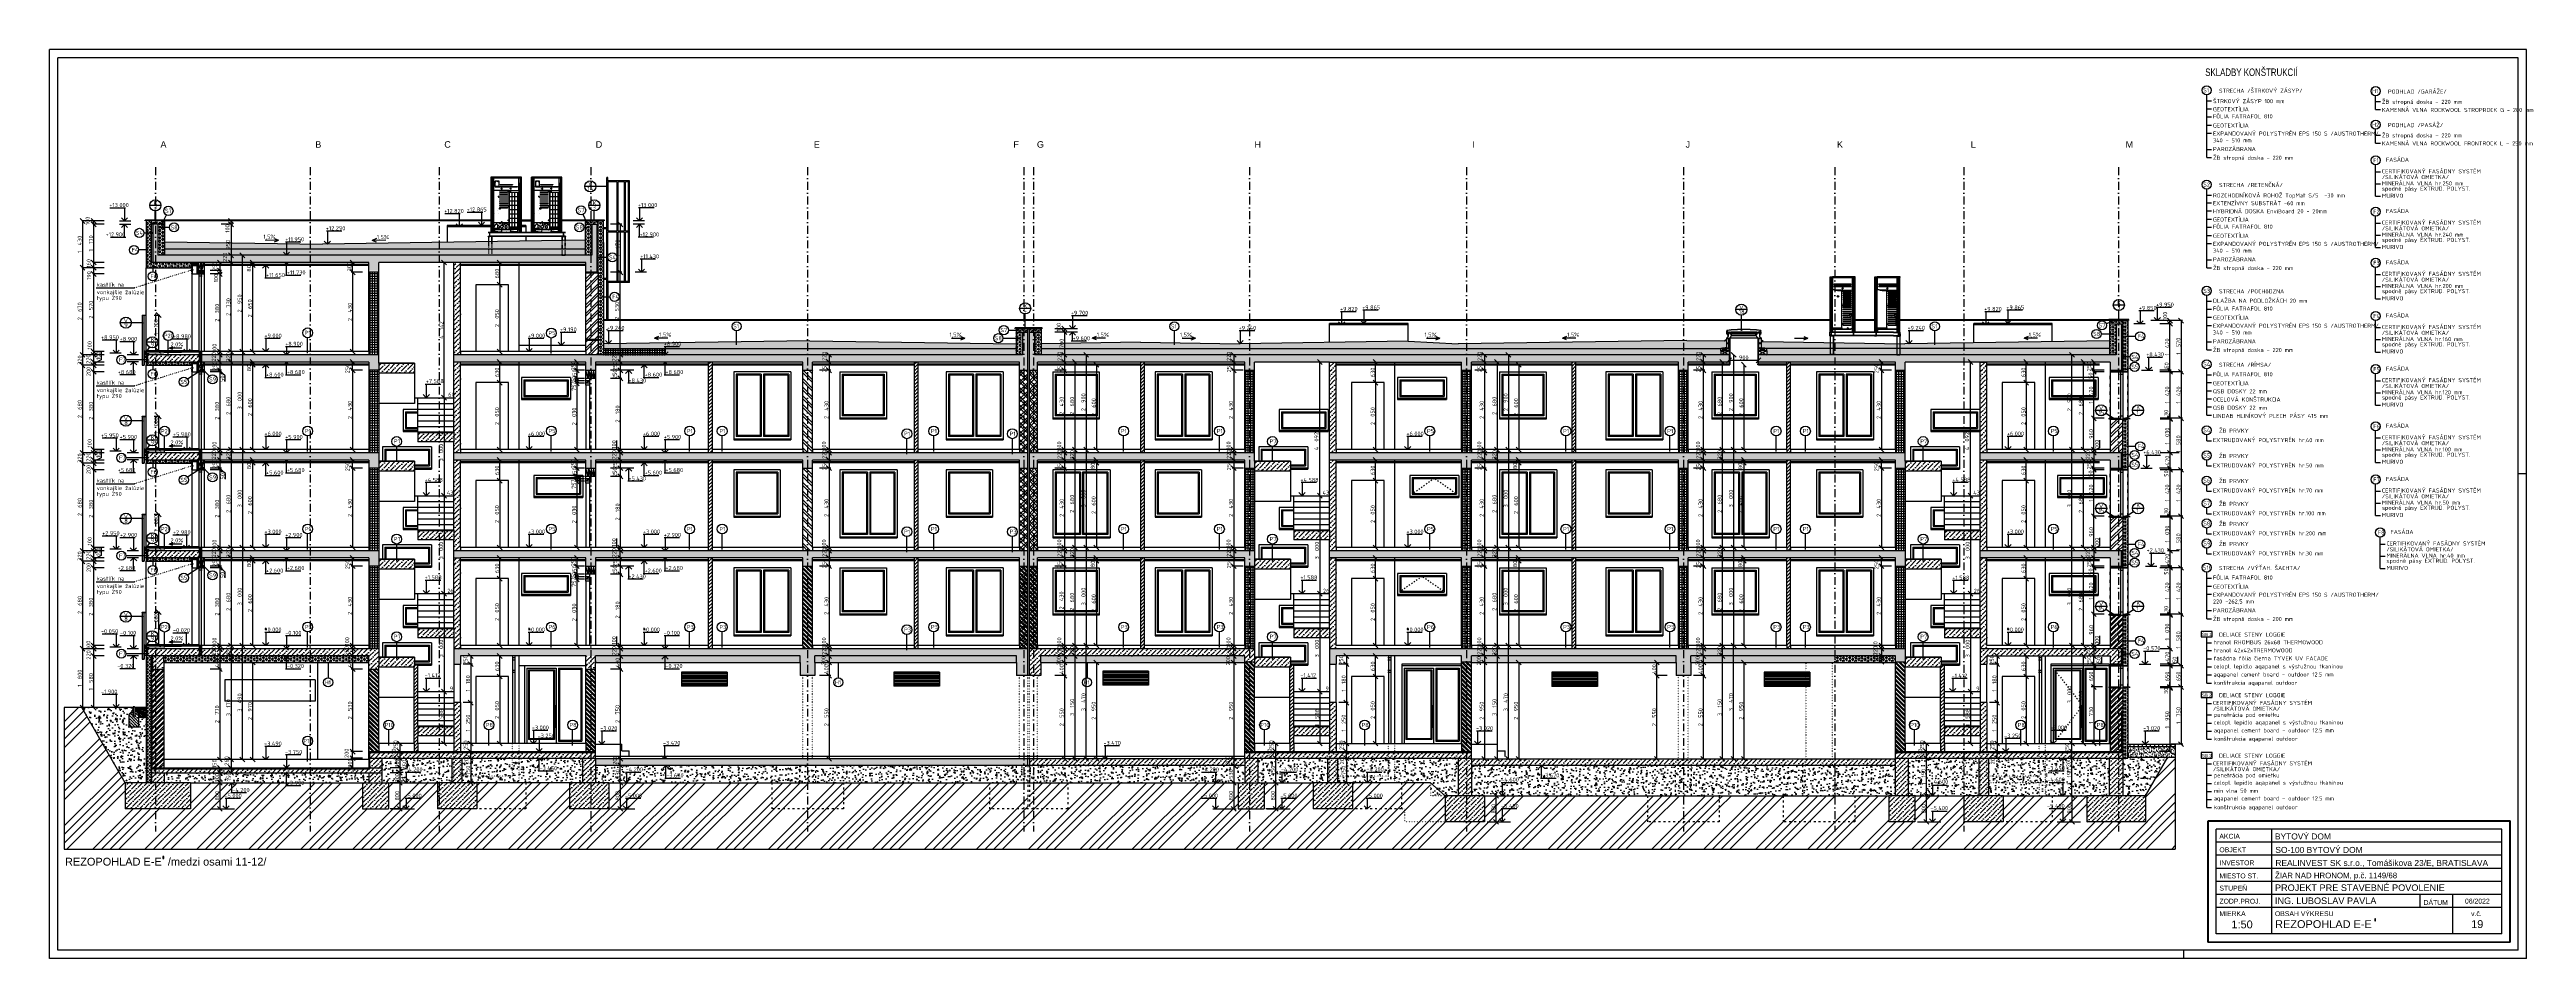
# Model space of a CAD drawing. Extents: x 3792242 to 5145247, y -1546315 to -1031918.
# Drawn here: x 3979004 to 4054832, y -1511714 to -1483880 of the extents above; entities that cross this region are included whole.
import ezdxf
from ezdxf.enums import TextEntityAlignment as Align

# ---------------------------------------------------------------- set-up
doc = ezdxf.new("R2010")
doc.units = 0
doc.header["$MEASUREMENT"] = 0
for name, pattern in [('ACAD_ISO03W100', [30, 12, -18]), ('ACAD_ISO07W100', [3.5, 0.5, -3]), ('BODKOCIARKOVANA_3', [5.6, 3, -1.3, 0, -1.3])]:
    doc.linetypes.add(name, pattern=pattern)
doc.layers.get('0').update_dxf_attribs({"linetype": 'CONTINUOUS'})
doc.layers.get('Defpoints').update_dxf_attribs({"color": 61, "linetype": 'CONTINUOUS'})
for name, color, linetype in [('body', 7, 'CONTINUOUS'), ('DVERE', 45, 'CONTINUOUS'), ('HATCH', 7, 'CONTINUOUS'), ('KÓTY', 4, 'CONTINUOUS'), ('MÚRY', 1, 'CONTINUOUS'), ('OKNÁ', 143, 'CONTINUOUS'), ('osi', 253, 'CONTINUOUS'), ('POZEMOK', 7, 'CONTINUOUS'), ('TENKÁ', 7, 'CONTINUOUS'), ('tzb', 153, 'CONTINUOUS'), ('ZZ-chladenie', 133, 'CONTINUOUS'), ('ŠRAFY', 82, 'CONTINUOUS'), ('šrafy-múry', 8, 'CONTINUOUS')]:
    doc.layers.add(name, color=color, linetype=linetype)
doc.styles.add('ARIAL', font='arial.ttf')
doc.styles.add('styl1', font='arial.ttf')
doc.styles.add('STYLE1', font='isocp.shx')
doc.styles.add('style4', font='arial.ttf', dxfattribs={"width": 0.75})
doc.dimstyles.new('STANDARD-50', dxfattribs={"dimtxt": 125, "dimasz": 150, "dimexe": 10, "dimexo": 200, "dimgap": 20, "dimtad": 1, "dimdsep": 46, "dimlunit": 6, "dimtxsty": 'STYLE1', "dimblk1": 'OBLIQUE', "dimblk2": 'OBLIQUE', "dimsah": 1, "dimcen": 2.5, "dimse1": 1, "dimse2": 1, "dimadec": 0, "dimazin": 0, "dimtfac": 1, "dimtmove": 1, "dimatfit": 3, "dimldrblk": 'OBLIQUE', "dimfxl": 1, "dimtolj": 1, "dimtzin": 0, "dimarcsym": 0})
pattern_1 = [(0, (-442311.601, 3630.162), (15, 8.660254038), [10, -20]), (120, (-442311.601, 3630.162), (-15, 8.660254038), [10, -20]), (60, (-442311.601, 3630.162), (1e-14, 17.320508076), [-20, 10])]
pattern_2 = [(0, (-442311.601, 630.162), (15, 8.660254038), [10, -20]), (120, (-442311.601, 630.162), (-15, 8.660254038), [10, -20]), (60, (-442311.601, 630.162), (1e-14, 17.320508076), [-20, 10])]
pattern_3 = [(0, (-442311.601, 6630.162), (15, 8.660254038), [10, -20]), (120, (-442311.601, 6630.162), (-15, 8.660254038), [10, -20]), (60, (-442311.601, 6630.162), (1e-14, 17.320508076), [-20, 10])]
pattern_4 = [(45, (139723.04, 33563.66), (53.0330086, 194.4543648), [250, -50, 0, -50])]
pattern_5 = [(45, (139723.04, 33513.66), (53.0330086, 194.4543648), [250, -50, 0, -50])]
pattern_6 = [(45, (139723.04, 24513.66), (53.0330086, 194.4543648), [250, -50, 0, -50])]
pattern_7 = [(45, (-529698.46, -368005.72), (-132.5825215, 132.5825215), []), (45, (-529610.07, -368005.72), (-132.5825215, 132.5825215), [])]
pattern_8 = [(45, (-529698.46, 33513.66), (-53.0330086, 53.0330086), [])]
pattern_9 = [(135, (-573850.06, -355731.5), (-132.5825215, -132.5825215), []), (135, (-573850.06, -355643.1), (-132.5825215, -132.5825215), [])]
pattern_10 = [(135, (-573850.06, -358731.5), (-132.5825215, -132.5825215), []), (135, (-573850.06, -358643.1), (-132.5825215, -132.5825215), [])]
pattern_11 = [(135, (-998415.46, 64421.35), (-66.2912607, -66.2912607), []), (135, (-998415.46, 64465.55), (-66.2912607, -66.2912607), [])]
pattern_12 = [(45, (-529698.46, -371005.72), (-132.5825215, 132.5825215), []), (45, (-529610.07, -371005.72), (-132.5825215, 132.5825215), [])]
pattern_13 = [(45, (-529698.46, -374005.72), (-132.5825215, 132.5825215), []), (45, (-529610.07, -374005.72), (-132.5825215, 132.5825215), [])]
pattern_14 = [(135, (-573850.06, -355731.5), (-132.5825215, -132.5825215), []), (135, (-573850.06, -355643.1), (-132.5825215, -132.5825215), [])]
pattern_15 = [(45, (-1113810.46, 33513.66), (-79.549513, 79.549513), []), (45, (-1113757.42, 33513.66), (-79.549513, 79.549513), [])]
pattern_16 = [(0, (-442311.601, 9680.162), (15, 8.660254038), [10, -20]), (120, (-442311.601, 9680.162), (-15, 8.660254038), [10, -20]), (60, (-442311.601, 9680.162), (1e-14, 17.320508076), [-20, 10])]
pattern_17 = [(135, (-1113810.46, 33513.66), (-66.2912607, -66.2912607), []), (135, (-1113810.46, 33557.86), (-66.2912607, -66.2912607), [])]
pattern_18 = [(45, (46283.04, 33513.66), (53.0330086, 194.4543648), [250, -50, 0, -50])]
pattern_19 = [(45, (73093.04, 33513.66), (53.0330086, 194.4543648), [250, -50, 0, -50])]
pattern_20 = [(45, (73093.04, 33113.66), (53.0330086, 194.4543648), [250, -50, 0, -50])]
pattern_21 = [(45, (-535998.46, 33513.66), (-53.0330086, 53.0330086), [])]
pattern_22 = [(45, (-516493.46, 33513.66), (-53.0330086, 53.0330086), [])]
pattern_23 = [(45, (139723.04, 33513.66), (53.0330086, 194.4543648), [250, -50, 0, -50])]
pattern_24 = [(45, (166533.04, 33563.66), (53.0330086, 194.4543648), [250, -50, 0, -50])]
pattern_25 = [(45, (186453.04, 33563.66), (53.0330086, 194.4543648), [250, -50, 0, -50])]
pattern_26 = [(45, (-529698.46, 33513.66), (-53.0330086, 53.0330086), [])]
pattern_27 = [(0, (-465982.956, 18680.16), (0, 54.12658774), [31.25, -62.5]), (120, (-465982.956, 18680.16), (-46.875, -27.06329387), [31.25, -62.5]), (60, (-465951.706, 18680.16), (-46.875, 27.06329387), [31.25, -62.5])]
pattern_28 = [(0, (-462024.956, 9680.162), (15, 8.660254038), [10, -20]), (120, (-462024.956, 9680.162), (-15, 8.660254038), [10, -20]), (60, (-462024.956, 9680.162), (4e-15, 17.320508076), [-20, 10])]
pattern_29 = [(0, (-465982.956, 18680.16), (0, 54.12658774), [31.25, -62.5]), (120, (-465982.956, 18680.16), (-46.875, -27.06329387), [31.25, -62.5]), (60, (-465951.706, 18680.16), (-46.875, 27.06329387), [31.25, -62.5])]
pattern_30 = [(0, (-1113810.456, 33513.662), (0, 37.5), [37.5, -37.5]), (90, (-1113810.456, 33513.662), (-37.5, 2e-15), [37.5, -37.5])]
pattern_31 = [(0, (-1667870.456, 8090.66), (0, 54.12658774), [31.25, -62.5]), (120, (-1667870.456, 8090.66), (-46.875, -27.06329387), [31.25, -62.5]), (60, (-1667839.206, 8090.66), (-46.875, 27.06329387), [31.25, -62.5])]
pattern_32 = [(0, (-1667870.456, 8090.66), (0, 54.12658774), [31.25, -62.5]), (120, (-1667870.456, 8090.66), (-46.875, -27.06329387), [31.25, -62.5]), (60, (-1667839.206, 8090.66), (-46.875, 27.06329387), [31.25, -62.5])]
pattern_33 = [(45, (-1113810.45642, 33513.66202), (-0.0883883476483, 0.0883883476483), [])]
pattern_34 = [(0, (-419312.956, 15630.16), (0, 54.12658774), [31.25, -62.5]), (120, (-419312.956, 15630.16), (-46.875, -27.06329387), [31.25, -62.5]), (60, (-419281.706, 15630.16), (-46.875, 27.06329387), [31.25, -62.5])]
pattern_35 = [(50, (-13299465.4, 623840.9), (358.6300913, -31.3760675), [37.5, -412.5]), (355, (-13299465.4, 623840.9), (-69.375667, 376.096067), [30, -330]), (100.4514445, (-13299435.52, 623838.27), (289.2544234, 344.7199955), [31.870096, -350.571056]), (46.1842, (-13299465.4, 623940.9), (533.620665, -82.75964), [56.25, -618.75]), (96.6356355, (-13299420.94, 623934), (467.330973, 487.0593), [47.805171, -525.85688]), (351.184164, (-13299465.4, 623940.9), (467.330973, 487.0593), [45, -495]), (21, (-13299415.4, 623915.9), (298.453526, -201.3094453), [37.5, -412.5]), (326, (-13299415.4, 623915.9), (121.657666, 362.5750225), [30, -330]), (71.4514447, (-13299390.53, 623899.1), (420.1111884, 161.2655764), [31.870095, -350.571056]), (37.5, (-13299465.4, 623840.89), (6.0799277, 166.4469269), [0, -326, 0, -335, 0, -331.25]), (7.5, (-13299465.4, 623840.89), (131.5347687, 197.205856), [0, -191, 0, -318.5, 0, -126.25]), (327.5, (-13299576.9, 623840.89), (266.9112181, -11.2774359), [0, -125, 0, -390, 0, -517.5]), (317.5, (-13299626.9, 623840.89), (291.5930847, 50.0524912), [0, -162.5, 0, -259, 0, -367.5])]
pattern_36 = [(45, (-1113810.5, 33513.7), (-795.49513, 795.49513), []), (45, (-1113545.3, 33513.7), (-795.49513, 795.49513), []), (45, (-1113280.1, 33513.7), (-795.49513, 795.49513), []), (45, (-1113015, 33513.7), (-795.49513, 795.49513), [])]

# ---------------------------------------------------------------- blocks, each defined once
blk = doc.blocks.new('tp20')
at = {"layer": 'TENKÁ', "color": 253}
for p, q in [((4381431, -1316818), (4381529, -1316818)), ((4381519, -1316818), (4381519, -1316828)), ((4381529, -1316818), (4381529, -1316845)), ((4381529, -1316818), (4381539, -1316818)), ((4381550, -1316828), (4381529, -1316828)), ((4381550, -1316758), (4381550, -1316828))]:
    blk.add_line(p, q, dxfattribs=at)
blk = doc.blocks.new('_OBLIQUE')
at = {"color": 0, "linetype": 'ByBlock'}
blk.add_line((-0.5, -0.5), (0.5, 0.5), dxfattribs=at)
blk = doc.blocks.new('*D37486')
at = {"layer": 'Defpoints', "color": 0}
for p in [(3983871, -1506330), (3983871, -1507130), (3984218, -1507130)]:
    blk.add_point(p, dxfattribs=at)
at = {"layer": 'KÓTY', "color": 0, "lineweight": -2, "ltscale": 0.25}
blk.add_line((3984218, -1506330), (3984218, -1507130), dxfattribs=at)
at = {"layer": 'KÓTY', "color": 0, "linetype": 'ByBlock', "lineweight": -2, "xscale": 150, "yscale": 150, "zscale": 150}
for p, rotation in [((3984218, -1506330), 90), ((3984218, -1507130), 270)]:
    blk.add_blockref('_OBLIQUE', p, dxfattribs=dict(at, rotation=rotation))
at = {"layer": 'KÓTY', "color": 0, "insert": (3984135, -1506730), "char_height": 125, "attachment_point": 5, "rotation": 90, "style": 'STYLE1'}
blk.add_mtext('\\A1;800', dxfattribs=at)
blk = doc.blocks.new('*D37487')
at = {"layer": 'Defpoints', "color": 0}
for p in [(3983171, -1506030), (3983171, -1506330), (3984218, -1506330)]:
    blk.add_point(p, dxfattribs=at)
at = {"layer": 'KÓTY', "color": 0, "lineweight": -2, "ltscale": 0.25}
blk.add_line((3984218, -1506030), (3984218, -1506330), dxfattribs=at)
at = {"layer": 'KÓTY', "color": 0, "linetype": 'ByBlock', "lineweight": -2, "xscale": 150, "yscale": 150, "zscale": 150}
for p, rotation in [((3984218, -1506030), 90), ((3984218, -1506330), 270)]:
    blk.add_blockref('_OBLIQUE', p, dxfattribs=dict(at, rotation=rotation))
at = {"layer": 'KÓTY', "color": 0, "insert": (3984135, -1506180), "char_height": 125, "attachment_point": 5, "rotation": 90, "style": 'STYLE1'}
blk.add_mtext('\\A1;300', dxfattribs=at)
blk = doc.blocks.new('*D37492')
at = {"layer": 'Defpoints', "color": 0}
for p in [(3996129, -1506330), (3996129, -1507130), (3996475, -1507130)]:
    blk.add_point(p, dxfattribs=at)
at = {"layer": 'KÓTY', "color": 0, "lineweight": -2, "ltscale": 0.25}
blk.add_line((3996475, -1506330), (3996475, -1507130), dxfattribs=at)
at = {"layer": 'KÓTY', "color": 0, "linetype": 'ByBlock', "lineweight": -2, "xscale": 150, "yscale": 150, "zscale": 150}
for p, rotation in [((3996475, -1506330), 90), ((3996475, -1507130), 270)]:
    blk.add_blockref('_OBLIQUE', p, dxfattribs=dict(at, rotation=rotation))
at = {"layer": 'KÓTY', "color": 0, "insert": (3996393, -1506730), "char_height": 125, "attachment_point": 5, "rotation": 90, "style": 'STYLE1'}
blk.add_mtext('\\A1;800', dxfattribs=at)
blk = doc.blocks.new('*D39771')
at = {"layer": 'Defpoints', "color": 0}
for p in [(3983557, -1489230), (3983557, -1490180), (3984560, -1490180)]:
    blk.add_point(p, dxfattribs=at)
at = {"layer": 'KÓTY', "color": 0, "lineweight": -2, "ltscale": 0.25}
blk.add_line((3984560, -1489230), (3984560, -1490180), dxfattribs=at)
at = {"layer": 'KÓTY', "color": 0, "linetype": 'ByBlock', "lineweight": -2, "xscale": 150, "yscale": 150, "zscale": 150}
for p, rotation in [((3984560, -1489230), 90), ((3984560, -1490180), 270)]:
    blk.add_blockref('_OBLIQUE', p, dxfattribs=dict(at, rotation=rotation))
at = {"layer": 'KÓTY', "color": 0, "insert": (3984467, -1489857), "char_height": 125, "attachment_point": 5, "rotation": 90, "style": 'STYLE1'}
blk.add_mtext('\\A1;950', dxfattribs=at)
blk = doc.blocks.new('*D39772')
at = {"layer": 'Defpoints', "color": 0}
for p in [(3983397, -1489130), (3983397, -1489230), (3984560, -1489130)]:
    blk.add_point(p, dxfattribs=at)
at = {"layer": 'KÓTY', "color": 0, "lineweight": -2, "ltscale": 0.25}
blk.add_line((3984560, -1489230), (3984560, -1489130), dxfattribs=at)
at = {"layer": 'KÓTY', "color": 0, "linetype": 'ByBlock', "lineweight": -2, "xscale": 150, "yscale": 150, "zscale": 150}
for p, rotation in [((3984560, -1489130), 90), ((3984560, -1489230), 270)]:
    blk.add_blockref('_OBLIQUE', p, dxfattribs=dict(at, rotation=rotation))
at = {"layer": 'KÓTY', "color": 0, "insert": (3984450, -1489361), "char_height": 125, "attachment_point": 5, "rotation": 90, "style": 'STYLE1'}
blk.add_mtext('\\A1;100', dxfattribs=at)
blk = doc.blocks.new('*D39773')
at = {"layer": 'Defpoints', "color": 0}
for p in [(3984218, -1493130), (3984218, -1493130), (3984218, -1493230)]:
    blk.add_point(p, dxfattribs=at)
at = {"layer": 'KÓTY', "color": 0, "lineweight": -2, "ltscale": 0.25}
blk.add_line((3984218, -1493230), (3984218, -1493130), dxfattribs=at)
at = {"layer": 'KÓTY', "color": 0, "linetype": 'ByBlock', "lineweight": -2, "xscale": 150, "yscale": 150, "zscale": 150}
for p, rotation in [((3984218, -1493130), 90), ((3984218, -1493230), 270)]:
    blk.add_blockref('_OBLIQUE', p, dxfattribs=dict(at, rotation=rotation))
at = {"layer": 'KÓTY', "color": 0, "insert": (3984054, -1493015), "char_height": 125, "attachment_point": 5, "rotation": 90, "style": 'STYLE1'}
blk.add_mtext('\\A1;100', dxfattribs=at)
blk = doc.blocks.new('*D39778')
at = {"layer": 'Defpoints', "color": 0}
for p in [(3984560, -1490400), (3984560, -1490400), (3984560, -1493130)]:
    blk.add_point(p, dxfattribs=at)
at = {"layer": 'KÓTY', "color": 0, "lineweight": -2, "ltscale": 0.25}
blk.add_line((3984560, -1493130), (3984560, -1490400), dxfattribs=at)
at = {"layer": 'KÓTY', "color": 0, "linetype": 'ByBlock', "lineweight": -2, "xscale": 150, "yscale": 150, "zscale": 150}
for p, rotation in [((3984560, -1490400), 90), ((3984560, -1493130), 270)]:
    blk.add_blockref('_OBLIQUE', p, dxfattribs=dict(at, rotation=rotation))
at = {"layer": 'KÓTY', "color": 0, "insert": (3984478, -1491765), "char_height": 125, "attachment_point": 5, "rotation": 90, "style": 'STYLE1'}
blk.add_mtext('\\A1;2ﾠ730', dxfattribs=at)
blk = doc.blocks.new('*D39779')
at = {"layer": 'Defpoints', "color": 0}
for p in [(3984560, -1490180), (3984560, -1490400), (3984560, -1490400)]:
    blk.add_point(p, dxfattribs=at)
at = {"layer": 'KÓTY', "color": 0, "lineweight": -2, "ltscale": 0.25}
blk.add_line((3984560, -1490180), (3984560, -1490400), dxfattribs=at)
at = {"layer": 'KÓTY', "color": 0, "linetype": 'ByBlock', "lineweight": -2, "xscale": 150, "yscale": 150, "zscale": 150}
for p, rotation in [((3984560, -1490180), 90), ((3984560, -1490400), 270)]:
    blk.add_blockref('_OBLIQUE', p, dxfattribs=dict(at, rotation=rotation))
at = {"layer": 'KÓTY', "color": 0, "insert": (3984375, -1490239), "char_height": 125, "attachment_point": 5, "rotation": 90, "style": 'STYLE1'}
blk.add_mtext('\\A1;220', dxfattribs=at)
blk = doc.blocks.new('*D39780')
at = {"layer": 'Defpoints', "color": 0}
for p in [(3984881, -1490480), (3984881, -1493130), (3985221, -1493130)]:
    blk.add_point(p, dxfattribs=at)
at = {"layer": 'KÓTY', "color": 0, "lineweight": -2, "ltscale": 0.25}
blk.add_line((3985221, -1490480), (3985221, -1493130), dxfattribs=at)
at = {"layer": 'KÓTY', "color": 0, "linetype": 'ByBlock', "lineweight": -2, "xscale": 150, "yscale": 150, "zscale": 150}
for p, rotation in [((3985221, -1490480), 90), ((3985221, -1493130), 270)]:
    blk.add_blockref('_OBLIQUE', p, dxfattribs=dict(at, rotation=rotation))
at = {"layer": 'KÓTY', "color": 0, "insert": (3985138, -1491805), "char_height": 125, "attachment_point": 5, "rotation": 90, "style": 'STYLE1'}
blk.add_mtext('\\A1;2ﾠ650', dxfattribs=at)
blk = doc.blocks.new('*D39781')
at = {"layer": 'Defpoints', "color": 0}
for p in [(3985221, -1490400), (3985221, -1490400), (3985221, -1490480)]:
    blk.add_point(p, dxfattribs=at)
at = {"layer": 'KÓTY', "color": 0, "lineweight": -2, "ltscale": 0.25}
blk.add_line((3985221, -1490480), (3985221, -1490400), dxfattribs=at)
at = {"layer": 'KÓTY', "color": 0, "linetype": 'ByBlock', "lineweight": -2, "xscale": 150, "yscale": 150, "zscale": 150}
for p, rotation in [((3985221, -1490400), 90), ((3985221, -1490480), 270)]:
    blk.add_blockref('_OBLIQUE', p, dxfattribs=dict(at, rotation=rotation))
at = {"layer": 'KÓTY', "color": 0, "insert": (3985112, -1490584), "char_height": 125, "attachment_point": 5, "rotation": 90, "style": 'STYLE1'}
blk.add_mtext('\\A1;80', dxfattribs=at)
blk = doc.blocks.new('*D39782')
at = {"layer": 'Defpoints', "color": 0}
for p in [(3984907, -1490180), (3984907, -1490180), (3984907, -1493130)]:
    blk.add_point(p, dxfattribs=at)
at = {"layer": 'KÓTY', "color": 0, "lineweight": -2, "ltscale": 0.25}
blk.add_line((3984907, -1493130), (3984907, -1490180), dxfattribs=at)
at = {"layer": 'KÓTY', "color": 0, "linetype": 'ByBlock', "lineweight": -2, "xscale": 150, "yscale": 150, "zscale": 150}
for p, rotation in [((3984907, -1490180), 90), ((3984907, -1493130), 270)]:
    blk.add_blockref('_OBLIQUE', p, dxfattribs=dict(at, rotation=rotation))
at = {"layer": 'KÓTY', "color": 0, "insert": (3984824, -1491655), "char_height": 125, "attachment_point": 5, "rotation": 90, "style": 'STYLE1'}
blk.add_mtext('\\A1;2ﾠ950', dxfattribs=at)
blk = doc.blocks.new('*D39783')
at = {"layer": 'Defpoints', "color": 0}
for p in [(3983737, -1490400), (3983737, -1490650), (3984218, -1490650)]:
    blk.add_point(p, dxfattribs=at)
at = {"layer": 'KÓTY', "color": 0, "lineweight": -2, "ltscale": 0.25}
blk.add_line((3984218, -1490400), (3984218, -1490650), dxfattribs=at)
at = {"layer": 'KÓTY', "color": 0, "linetype": 'ByBlock', "lineweight": -2, "xscale": 150, "yscale": 150, "zscale": 150}
for p, rotation in [((3984218, -1490400), 90), ((3984218, -1490650), 270)]:
    blk.add_blockref('_OBLIQUE', p, dxfattribs=dict(at, rotation=rotation))
at = {"layer": 'KÓTY', "color": 0, "insert": (3984060, -1490515), "char_height": 125, "attachment_point": 5, "rotation": 90, "style": 'STYLE1'}
blk.add_mtext('\\A1;250', dxfattribs=at)
blk = doc.blocks.new('*D39784')
at = {"layer": 'Defpoints', "color": 0}
for p in [(3983737, -1490650), (3983737, -1490750), (3984218, -1490750)]:
    blk.add_point(p, dxfattribs=at)
at = {"layer": 'KÓTY', "color": 0, "lineweight": -2, "ltscale": 0.25}
blk.add_line((3984218, -1490650), (3984218, -1490750), dxfattribs=at)
at = {"layer": 'KÓTY', "color": 0, "linetype": 'ByBlock', "lineweight": -2, "xscale": 150, "yscale": 150, "zscale": 150}
for p, rotation in [((3984218, -1490650), 90), ((3984218, -1490750), 270)]:
    blk.add_blockref('_OBLIQUE', p, dxfattribs=dict(at, rotation=rotation))
at = {"layer": 'KÓTY', "color": 0, "insert": (3984103, -1490880), "char_height": 125, "attachment_point": 5, "rotation": 90, "style": 'STYLE1'}
blk.add_mtext('\\A1;100', dxfattribs=at)
blk = doc.blocks.new('*D39785')
at = {"layer": 'Defpoints', "color": 0}
for p in [(3983737, -1490750), (3983737, -1493130), (3984218, -1493130)]:
    blk.add_point(p, dxfattribs=at)
at = {"layer": 'KÓTY', "color": 0, "lineweight": -2, "ltscale": 0.25}
blk.add_line((3984218, -1490750), (3984218, -1493130), dxfattribs=at)
at = {"layer": 'KÓTY', "color": 0, "linetype": 'ByBlock', "lineweight": -2, "xscale": 150, "yscale": 150, "zscale": 150}
for p, rotation in [((3984218, -1490750), 90), ((3984218, -1493130), 270)]:
    blk.add_blockref('_OBLIQUE', p, dxfattribs=dict(at, rotation=rotation))
at = {"layer": 'KÓTY', "color": 0, "insert": (3984135, -1491940), "char_height": 125, "attachment_point": 5, "rotation": 90, "style": 'STYLE1'}
blk.add_mtext('\\A1;2ﾠ380', dxfattribs=at)
blk = doc.blocks.new('*D39786')
at = {"layer": 'Defpoints', "color": 0}
for p in [(3984218, -1493230), (3984218, -1493450), (3984218, -1493450)]:
    blk.add_point(p, dxfattribs=at)
at = {"layer": 'KÓTY', "color": 0, "lineweight": -2, "ltscale": 0.25}
blk.add_line((3984218, -1493230), (3984218, -1493450), dxfattribs=at)
at = {"layer": 'KÓTY', "color": 0, "linetype": 'ByBlock', "lineweight": -2, "xscale": 150, "yscale": 150, "zscale": 150}
for p, rotation in [((3984218, -1493230), 90), ((3984218, -1493450), 270)]:
    blk.add_blockref('_OBLIQUE', p, dxfattribs=dict(at, rotation=rotation))
at = {"layer": 'KÓTY', "color": 0, "insert": (3984033, -1493289), "char_height": 125, "attachment_point": 5, "rotation": 90, "style": 'STYLE1'}
blk.add_mtext('\\A1;220', dxfattribs=at)
blk = doc.blocks.new('*D39787')
at = {"layer": 'Defpoints', "color": 0}
for p in [(3984218, -1496130), (3984218, -1496130), (3984218, -1496230)]:
    blk.add_point(p, dxfattribs=at)
at = {"layer": 'KÓTY', "color": 0, "lineweight": -2, "ltscale": 0.25}
blk.add_line((3984218, -1496230), (3984218, -1496130), dxfattribs=at)
at = {"layer": 'KÓTY', "color": 0, "linetype": 'ByBlock', "lineweight": -2, "xscale": 150, "yscale": 150, "zscale": 150}
for p, rotation in [((3984218, -1496130), 90), ((3984218, -1496230), 270)]:
    blk.add_blockref('_OBLIQUE', p, dxfattribs=dict(at, rotation=rotation))
at = {"layer": 'KÓTY', "color": 0, "insert": (3984054, -1496015), "char_height": 125, "attachment_point": 5, "rotation": 90, "style": 'STYLE1'}
blk.add_mtext('\\A1;100', dxfattribs=at)
blk = doc.blocks.new('*D39788')
at = {"layer": 'Defpoints', "color": 0}
for p in [(3983737, -1493450), (3983737, -1493700), (3984218, -1493700)]:
    blk.add_point(p, dxfattribs=at)
at = {"layer": 'KÓTY', "color": 0, "lineweight": -2, "ltscale": 0.25}
blk.add_line((3984218, -1493450), (3984218, -1493700), dxfattribs=at)
at = {"layer": 'KÓTY', "color": 0, "linetype": 'ByBlock', "lineweight": -2, "xscale": 150, "yscale": 150, "zscale": 150}
for p, rotation in [((3984218, -1493450), 90), ((3984218, -1493700), 270)]:
    blk.add_blockref('_OBLIQUE', p, dxfattribs=dict(at, rotation=rotation))
at = {"layer": 'KÓTY', "color": 0, "insert": (3984060, -1493565), "char_height": 125, "attachment_point": 5, "rotation": 90, "style": 'STYLE1'}
blk.add_mtext('\\A1;250', dxfattribs=at)
blk = doc.blocks.new('*D39791')
at = {"layer": 'Defpoints', "color": 0}
for p in [(3984218, -1496230), (3984218, -1496450), (3984218, -1496450)]:
    blk.add_point(p, dxfattribs=at)
at = {"layer": 'KÓTY', "color": 0, "lineweight": -2, "ltscale": 0.25}
blk.add_line((3984218, -1496230), (3984218, -1496450), dxfattribs=at)
at = {"layer": 'KÓTY', "color": 0, "linetype": 'ByBlock', "lineweight": -2, "xscale": 150, "yscale": 150, "zscale": 150}
for p, rotation in [((3984218, -1496230), 90), ((3984218, -1496450), 270)]:
    blk.add_blockref('_OBLIQUE', p, dxfattribs=dict(at, rotation=rotation))
at = {"layer": 'KÓTY', "color": 0, "insert": (3984033, -1496289), "char_height": 125, "attachment_point": 5, "rotation": 90, "style": 'STYLE1'}
blk.add_mtext('\\A1;220', dxfattribs=at)
blk = doc.blocks.new('*D39792')
at = {"layer": 'Defpoints', "color": 0}
for p in [(3983737, -1493750), (3983737, -1496130), (3984218, -1496130)]:
    blk.add_point(p, dxfattribs=at)
at = {"layer": 'KÓTY', "color": 0, "lineweight": -2, "ltscale": 0.25}
blk.add_line((3984218, -1493750), (3984218, -1496130), dxfattribs=at)
at = {"layer": 'KÓTY', "color": 0, "linetype": 'ByBlock', "lineweight": -2, "xscale": 150, "yscale": 150, "zscale": 150}
for p, rotation in [((3984218, -1493750), 90), ((3984218, -1496130), 270)]:
    blk.add_blockref('_OBLIQUE', p, dxfattribs=dict(at, rotation=rotation))
at = {"layer": 'KÓTY', "color": 0, "insert": (3984135, -1494940), "char_height": 125, "attachment_point": 5, "rotation": 90, "style": 'STYLE1'}
blk.add_mtext('\\A1;2ﾠ380', dxfattribs=at)
blk = doc.blocks.new('*D39793')
at = {"layer": 'Defpoints', "color": 0}
for p in [(3983737, -1493700), (3983737, -1493750), (3984218, -1493750)]:
    blk.add_point(p, dxfattribs=at)
at = {"layer": 'KÓTY', "color": 0, "lineweight": -2, "ltscale": 0.25}
for p, q in [((3984218, -1493700), (3984218, -1493750)), ((3984377, -1493870), (3984218, -1493725)), ((3984377, -1494047), (3984377, -1493870))]:
    blk.add_line(p, q, dxfattribs=at)
at = {"layer": 'KÓTY', "color": 0, "linetype": 'ByBlock', "lineweight": -2, "xscale": 150, "yscale": 150, "zscale": 150}
for p, rotation in [((3984218, -1493700), 90), ((3984218, -1493750), 270)]:
    blk.add_blockref('_OBLIQUE', p, dxfattribs=dict(at, rotation=rotation))
at = {"layer": 'KÓTY', "color": 0, "insert": (3984294, -1493959), "char_height": 125, "attachment_point": 5, "rotation": 90, "style": 'STYLE1'}
blk.add_mtext('\\A1;50', dxfattribs=at)
blk = doc.blocks.new('*D39794')
at = {"layer": 'Defpoints', "color": 0}
for p in [(3984218, -1499130), (3984218, -1499130), (3984218, -1499230)]:
    blk.add_point(p, dxfattribs=at)
at = {"layer": 'KÓTY', "color": 0, "lineweight": -2, "ltscale": 0.25}
blk.add_line((3984218, -1499230), (3984218, -1499130), dxfattribs=at)
at = {"layer": 'KÓTY', "color": 0, "linetype": 'ByBlock', "lineweight": -2, "xscale": 150, "yscale": 150, "zscale": 150}
for p, rotation in [((3984218, -1499130), 90), ((3984218, -1499230), 270)]:
    blk.add_blockref('_OBLIQUE', p, dxfattribs=dict(at, rotation=rotation))
at = {"layer": 'KÓTY', "color": 0, "insert": (3984054, -1499015), "char_height": 125, "attachment_point": 5, "rotation": 90, "style": 'STYLE1'}
blk.add_mtext('\\A1;100', dxfattribs=at)
blk = doc.blocks.new('*D39795')
at = {"layer": 'Defpoints', "color": 0}
for p in [(3983737, -1496450), (3983737, -1496700), (3984218, -1496700)]:
    blk.add_point(p, dxfattribs=at)
at = {"layer": 'KÓTY', "color": 0, "lineweight": -2, "ltscale": 0.25}
blk.add_line((3984218, -1496450), (3984218, -1496700), dxfattribs=at)
at = {"layer": 'KÓTY', "color": 0, "linetype": 'ByBlock', "lineweight": -2, "xscale": 150, "yscale": 150, "zscale": 150}
for p, rotation in [((3984218, -1496450), 90), ((3984218, -1496700), 270)]:
    blk.add_blockref('_OBLIQUE', p, dxfattribs=dict(at, rotation=rotation))
at = {"layer": 'KÓTY', "color": 0, "insert": (3984060, -1496565), "char_height": 125, "attachment_point": 5, "rotation": 90, "style": 'STYLE1'}
blk.add_mtext('\\A1;250', dxfattribs=at)
blk = doc.blocks.new('*D39796')
at = {"layer": 'Defpoints', "color": 0}
for p in [(3984218, -1499230), (3984218, -1499450), (3984218, -1499450)]:
    blk.add_point(p, dxfattribs=at)
at = {"layer": 'KÓTY', "color": 0, "lineweight": -2, "ltscale": 0.25}
blk.add_line((3984218, -1499230), (3984218, -1499450), dxfattribs=at)
at = {"layer": 'KÓTY', "color": 0, "linetype": 'ByBlock', "lineweight": -2, "xscale": 150, "yscale": 150, "zscale": 150}
for p, rotation in [((3984218, -1499230), 90), ((3984218, -1499450), 270)]:
    blk.add_blockref('_OBLIQUE', p, dxfattribs=dict(at, rotation=rotation))
at = {"layer": 'KÓTY', "color": 0, "insert": (3984033, -1499289), "char_height": 125, "attachment_point": 5, "rotation": 90, "style": 'STYLE1'}
blk.add_mtext('\\A1;220', dxfattribs=at)
blk = doc.blocks.new('*D39797')
at = {"layer": 'Defpoints', "color": 0}
for p in [(3983737, -1496750), (3983737, -1499130), (3984218, -1499130)]:
    blk.add_point(p, dxfattribs=at)
at = {"layer": 'KÓTY', "color": 0, "lineweight": -2, "ltscale": 0.25}
blk.add_line((3984218, -1496750), (3984218, -1499130), dxfattribs=at)
at = {"layer": 'KÓTY', "color": 0, "linetype": 'ByBlock', "lineweight": -2, "xscale": 150, "yscale": 150, "zscale": 150}
for p, rotation in [((3984218, -1496750), 90), ((3984218, -1499130), 270)]:
    blk.add_blockref('_OBLIQUE', p, dxfattribs=dict(at, rotation=rotation))
at = {"layer": 'KÓTY', "color": 0, "insert": (3984135, -1497940), "char_height": 125, "attachment_point": 5, "rotation": 90, "style": 'STYLE1'}
blk.add_mtext('\\A1;2ﾠ380', dxfattribs=at)
blk = doc.blocks.new('*D39798')
at = {"layer": 'Defpoints', "color": 0}
for p in [(3983737, -1496700), (3983737, -1496750), (3984218, -1496750)]:
    blk.add_point(p, dxfattribs=at)
at = {"layer": 'KÓTY', "color": 0, "lineweight": -2, "ltscale": 0.25}
for p, q in [((3984218, -1496700), (3984218, -1496750)), ((3984387, -1496861), (3984218, -1496725)), ((3984387, -1497038), (3984387, -1496861))]:
    blk.add_line(p, q, dxfattribs=at)
at = {"layer": 'KÓTY', "color": 0, "linetype": 'ByBlock', "lineweight": -2, "xscale": 150, "yscale": 150, "zscale": 150}
for p, rotation in [((3984218, -1496700), 90), ((3984218, -1496750), 270)]:
    blk.add_blockref('_OBLIQUE', p, dxfattribs=dict(at, rotation=rotation))
at = {"layer": 'KÓTY', "color": 0, "insert": (3984304, -1496950), "char_height": 125, "attachment_point": 5, "rotation": 90, "style": 'STYLE1'}
blk.add_mtext('\\A1;50', dxfattribs=at)
blk = doc.blocks.new('*D39799')
at = {"layer": 'Defpoints', "color": 0}
for p in [(3984218, -1502130), (3984218, -1502130), (3984218, -1502230)]:
    blk.add_point(p, dxfattribs=at)
at = {"layer": 'KÓTY', "color": 0, "lineweight": -2, "ltscale": 0.25}
blk.add_line((3984218, -1502230), (3984218, -1502130), dxfattribs=at)
at = {"layer": 'KÓTY', "color": 0, "linetype": 'ByBlock', "lineweight": -2, "xscale": 150, "yscale": 150, "zscale": 150}
for p, rotation in [((3984218, -1502130), 90), ((3984218, -1502230), 270)]:
    blk.add_blockref('_OBLIQUE', p, dxfattribs=dict(at, rotation=rotation))
at = {"layer": 'KÓTY', "color": 0, "insert": (3984054, -1502015), "char_height": 125, "attachment_point": 5, "rotation": 90, "style": 'STYLE1'}
blk.add_mtext('\\A1;100', dxfattribs=at)
blk = doc.blocks.new('*D39800')
at = {"layer": 'Defpoints', "color": 0}
for p in [(3983737, -1499450), (3983737, -1499700), (3984218, -1499700)]:
    blk.add_point(p, dxfattribs=at)
at = {"layer": 'KÓTY', "color": 0, "lineweight": -2, "ltscale": 0.25}
blk.add_line((3984218, -1499450), (3984218, -1499700), dxfattribs=at)
at = {"layer": 'KÓTY', "color": 0, "linetype": 'ByBlock', "lineweight": -2, "xscale": 150, "yscale": 150, "zscale": 150}
for p, rotation in [((3984218, -1499450), 90), ((3984218, -1499700), 270)]:
    blk.add_blockref('_OBLIQUE', p, dxfattribs=dict(at, rotation=rotation))
at = {"layer": 'KÓTY', "color": 0, "insert": (3984060, -1499565), "char_height": 125, "attachment_point": 5, "rotation": 90, "style": 'STYLE1'}
blk.add_mtext('\\A1;250', dxfattribs=at)
blk = doc.blocks.new('*D39801')
at = {"layer": 'Defpoints', "color": 0}
for p in [(3984218, -1502230), (3984218, -1502450), (3984218, -1502450)]:
    blk.add_point(p, dxfattribs=at)
at = {"layer": 'KÓTY', "color": 0, "lineweight": -2, "ltscale": 0.25}
blk.add_line((3984218, -1502230), (3984218, -1502450), dxfattribs=at)
at = {"layer": 'KÓTY', "color": 0, "linetype": 'ByBlock', "lineweight": -2, "xscale": 150, "yscale": 150, "zscale": 150}
for p, rotation in [((3984218, -1502230), 90), ((3984218, -1502450), 270)]:
    blk.add_blockref('_OBLIQUE', p, dxfattribs=dict(at, rotation=rotation))
at = {"layer": 'KÓTY', "color": 0, "insert": (3984033, -1502289), "char_height": 125, "attachment_point": 5, "rotation": 90, "style": 'STYLE1'}
blk.add_mtext('\\A1;220', dxfattribs=at)
blk = doc.blocks.new('*D39802')
at = {"layer": 'Defpoints', "color": 0}
for p in [(3983737, -1499750), (3983737, -1502130), (3984218, -1502130)]:
    blk.add_point(p, dxfattribs=at)
at = {"layer": 'KÓTY', "color": 0, "lineweight": -2, "ltscale": 0.25}
blk.add_line((3984218, -1499750), (3984218, -1502130), dxfattribs=at)
at = {"layer": 'KÓTY', "color": 0, "linetype": 'ByBlock', "lineweight": -2, "xscale": 150, "yscale": 150, "zscale": 150}
for p, rotation in [((3984218, -1499750), 90), ((3984218, -1502130), 270)]:
    blk.add_blockref('_OBLIQUE', p, dxfattribs=dict(at, rotation=rotation))
at = {"layer": 'KÓTY', "color": 0, "insert": (3984135, -1500940), "char_height": 125, "attachment_point": 5, "rotation": 90, "style": 'STYLE1'}
blk.add_mtext('\\A1;2ﾠ380', dxfattribs=at)
blk = doc.blocks.new('*D39803')
at = {"layer": 'Defpoints', "color": 0}
for p in [(3983737, -1499700), (3983737, -1499750), (3984218, -1499750)]:
    blk.add_point(p, dxfattribs=at)
at = {"layer": 'KÓTY', "color": 0, "lineweight": -2, "ltscale": 0.25}
for p, q in [((3984218, -1499700), (3984218, -1499750)), ((3984382, -1499879), (3984218, -1499725)), ((3984382, -1500057), (3984382, -1499879))]:
    blk.add_line(p, q, dxfattribs=at)
at = {"layer": 'KÓTY', "color": 0, "linetype": 'ByBlock', "lineweight": -2, "xscale": 150, "yscale": 150, "zscale": 150}
for p, rotation in [((3984218, -1499700), 90), ((3984218, -1499750), 270)]:
    blk.add_blockref('_OBLIQUE', p, dxfattribs=dict(at, rotation=rotation))
at = {"layer": 'KÓTY', "color": 0, "insert": (3984299, -1499968), "char_height": 125, "attachment_point": 5, "rotation": 90, "style": 'STYLE1'}
blk.add_mtext('\\A1;50', dxfattribs=at)
blk = doc.blocks.new('*D39804')
at = {"layer": 'Defpoints', "color": 0}
for p in [(3984560, -1493130), (3984560, -1493450), (3984560, -1493450)]:
    blk.add_point(p, dxfattribs=at)
at = {"layer": 'KÓTY', "color": 0, "lineweight": -2, "ltscale": 0.25}
blk.add_line((3984560, -1493130), (3984560, -1493450), dxfattribs=at)
at = {"layer": 'KÓTY', "color": 0, "linetype": 'ByBlock', "lineweight": -2, "xscale": 150, "yscale": 150, "zscale": 150}
for p, rotation in [((3984560, -1493130), 90), ((3984560, -1493450), 270)]:
    blk.add_blockref('_OBLIQUE', p, dxfattribs=dict(at, rotation=rotation))
at = {"layer": 'KÓTY', "color": 0, "insert": (3984478, -1493290), "char_height": 125, "attachment_point": 5, "rotation": 90, "style": 'STYLE1'}
blk.add_mtext('\\A1;320', dxfattribs=at)
blk = doc.blocks.new('*D39805')
at = {"layer": 'Defpoints', "color": 0}
for p in [(3983737, -1493450), (3983737, -1496130), (3984560, -1496130)]:
    blk.add_point(p, dxfattribs=at)
at = {"layer": 'KÓTY', "color": 0, "lineweight": -2, "ltscale": 0.25}
blk.add_line((3984560, -1493450), (3984560, -1496130), dxfattribs=at)
at = {"layer": 'KÓTY', "color": 0, "linetype": 'ByBlock', "lineweight": -2, "xscale": 150, "yscale": 150, "zscale": 150}
for p, rotation in [((3984560, -1493450), 90), ((3984560, -1496130), 270)]:
    blk.add_blockref('_OBLIQUE', p, dxfattribs=dict(at, rotation=rotation))
at = {"layer": 'KÓTY', "color": 0, "insert": (3984478, -1494790), "char_height": 125, "attachment_point": 5, "rotation": 90, "style": 'STYLE1'}
blk.add_mtext('\\A1;2ﾠ680', dxfattribs=at)
blk = doc.blocks.new('*D39806')
at = {"layer": 'Defpoints', "color": 0}
for p in [(3984560, -1496130), (3984560, -1496450), (3984560, -1496450)]:
    blk.add_point(p, dxfattribs=at)
at = {"layer": 'KÓTY', "color": 0, "lineweight": -2, "ltscale": 0.25}
blk.add_line((3984560, -1496130), (3984560, -1496450), dxfattribs=at)
at = {"layer": 'KÓTY', "color": 0, "linetype": 'ByBlock', "lineweight": -2, "xscale": 150, "yscale": 150, "zscale": 150}
for p, rotation in [((3984560, -1496130), 90), ((3984560, -1496450), 270)]:
    blk.add_blockref('_OBLIQUE', p, dxfattribs=dict(at, rotation=rotation))
at = {"layer": 'KÓTY', "color": 0, "insert": (3984478, -1496290), "char_height": 125, "attachment_point": 5, "rotation": 90, "style": 'STYLE1'}
blk.add_mtext('\\A1;320', dxfattribs=at)
blk = doc.blocks.new('*D39807')
at = {"layer": 'Defpoints', "color": 0}
for p in [(3983737, -1496450), (3983737, -1499130), (3984560, -1499130)]:
    blk.add_point(p, dxfattribs=at)
at = {"layer": 'KÓTY', "color": 0, "lineweight": -2, "ltscale": 0.25}
blk.add_line((3984560, -1496450), (3984560, -1499130), dxfattribs=at)
at = {"layer": 'KÓTY', "color": 0, "linetype": 'ByBlock', "lineweight": -2, "xscale": 150, "yscale": 150, "zscale": 150}
for p, rotation in [((3984560, -1496450), 90), ((3984560, -1499130), 270)]:
    blk.add_blockref('_OBLIQUE', p, dxfattribs=dict(at, rotation=rotation))
at = {"layer": 'KÓTY', "color": 0, "insert": (3984478, -1497790), "char_height": 125, "attachment_point": 5, "rotation": 90, "style": 'STYLE1'}
blk.add_mtext('\\A1;2ﾠ680', dxfattribs=at)
blk = doc.blocks.new('*D39808')
at = {"layer": 'Defpoints', "color": 0}
for p in [(3984560, -1499130), (3984560, -1499450), (3984560, -1499450)]:
    blk.add_point(p, dxfattribs=at)
at = {"layer": 'KÓTY', "color": 0, "lineweight": -2, "ltscale": 0.25}
blk.add_line((3984560, -1499130), (3984560, -1499450), dxfattribs=at)
at = {"layer": 'KÓTY', "color": 0, "linetype": 'ByBlock', "lineweight": -2, "xscale": 150, "yscale": 150, "zscale": 150}
for p, rotation in [((3984560, -1499130), 90), ((3984560, -1499450), 270)]:
    blk.add_blockref('_OBLIQUE', p, dxfattribs=dict(at, rotation=rotation))
at = {"layer": 'KÓTY', "color": 0, "insert": (3984478, -1499290), "char_height": 125, "attachment_point": 5, "rotation": 90, "style": 'STYLE1'}
blk.add_mtext('\\A1;320', dxfattribs=at)
blk = doc.blocks.new('*D39809')
at = {"layer": 'Defpoints', "color": 0}
for p in [(3983737, -1499450), (3983737, -1502130), (3984560, -1502130)]:
    blk.add_point(p, dxfattribs=at)
at = {"layer": 'KÓTY', "color": 0, "lineweight": -2, "ltscale": 0.25}
blk.add_line((3984560, -1499450), (3984560, -1502130), dxfattribs=at)
at = {"layer": 'KÓTY', "color": 0, "linetype": 'ByBlock', "lineweight": -2, "xscale": 150, "yscale": 150, "zscale": 150}
for p, rotation in [((3984560, -1499450), 90), ((3984560, -1502130), 270)]:
    blk.add_blockref('_OBLIQUE', p, dxfattribs=dict(at, rotation=rotation))
at = {"layer": 'KÓTY', "color": 0, "insert": (3984478, -1500790), "char_height": 125, "attachment_point": 5, "rotation": 90, "style": 'STYLE1'}
blk.add_mtext('\\A1;2ﾠ680', dxfattribs=at)
blk = doc.blocks.new('*D39810')
at = {"layer": 'Defpoints', "color": 0}
for p in [(3984560, -1502130), (3984560, -1502450), (3984560, -1502450)]:
    blk.add_point(p, dxfattribs=at)
at = {"layer": 'KÓTY', "color": 0, "lineweight": -2, "ltscale": 0.25}
blk.add_line((3984560, -1502130), (3984560, -1502450), dxfattribs=at)
at = {"layer": 'KÓTY', "color": 0, "linetype": 'ByBlock', "lineweight": -2, "xscale": 150, "yscale": 150, "zscale": 150}
for p, rotation in [((3984560, -1502130), 90), ((3984560, -1502450), 270)]:
    blk.add_blockref('_OBLIQUE', p, dxfattribs=dict(at, rotation=rotation))
at = {"layer": 'KÓTY', "color": 0, "insert": (3984478, -1502290), "char_height": 125, "attachment_point": 5, "rotation": 90, "style": 'STYLE1'}
blk.add_mtext('\\A1;320', dxfattribs=at)
blk = doc.blocks.new('*D39811')
at = {"layer": 'Defpoints', "color": 0}
for p in [(3983737, -1502450), (3983737, -1505620), (3984560, -1505620)]:
    blk.add_point(p, dxfattribs=at)
at = {"layer": 'KÓTY', "color": 0, "lineweight": -2, "ltscale": 0.25}
blk.add_line((3984560, -1502450), (3984560, -1505620), dxfattribs=at)
at = {"layer": 'KÓTY', "color": 0, "linetype": 'ByBlock', "lineweight": -2, "xscale": 150, "yscale": 150, "zscale": 150}
for p, rotation in [((3984560, -1502450), 90), ((3984560, -1505620), 270)]:
    blk.add_blockref('_OBLIQUE', p, dxfattribs=dict(at, rotation=rotation))
at = {"layer": 'KÓTY', "color": 0, "insert": (3984478, -1504035), "char_height": 125, "attachment_point": 5, "rotation": 90, "style": 'STYLE1'}
blk.add_mtext('\\A1;3ﾠ170', dxfattribs=at)
blk = doc.blocks.new('*D39812')
at = {"layer": 'Defpoints', "color": 0}
for p in [(3984907, -1493130), (3984907, -1496130), (3984907, -1496130)]:
    blk.add_point(p, dxfattribs=at)
at = {"layer": 'KÓTY', "color": 0, "lineweight": -2, "ltscale": 0.25}
blk.add_line((3984907, -1493130), (3984907, -1496130), dxfattribs=at)
at = {"layer": 'KÓTY', "color": 0, "linetype": 'ByBlock', "lineweight": -2, "xscale": 150, "yscale": 150, "zscale": 150}
for p, rotation in [((3984907, -1493130), 90), ((3984907, -1496130), 270)]:
    blk.add_blockref('_OBLIQUE', p, dxfattribs=dict(at, rotation=rotation))
at = {"layer": 'KÓTY', "color": 0, "insert": (3984824, -1494630), "char_height": 125, "attachment_point": 5, "rotation": 90, "style": 'STYLE1'}
blk.add_mtext('\\A1;3ﾠ000', dxfattribs=at)
blk = doc.blocks.new('*D39813')
at = {"layer": 'Defpoints', "color": 0}
for p in [(3984907, -1496130), (3984907, -1499130), (3984907, -1499130)]:
    blk.add_point(p, dxfattribs=at)
at = {"layer": 'KÓTY', "color": 0, "lineweight": -2, "ltscale": 0.25}
blk.add_line((3984907, -1496130), (3984907, -1499130), dxfattribs=at)
at = {"layer": 'KÓTY', "color": 0, "linetype": 'ByBlock', "lineweight": -2, "xscale": 150, "yscale": 150, "zscale": 150}
for p, rotation in [((3984907, -1496130), 90), ((3984907, -1499130), 270)]:
    blk.add_blockref('_OBLIQUE', p, dxfattribs=dict(at, rotation=rotation))
at = {"layer": 'KÓTY', "color": 0, "insert": (3984824, -1497630), "char_height": 125, "attachment_point": 5, "rotation": 90, "style": 'STYLE1'}
blk.add_mtext('\\A1;3ﾠ000', dxfattribs=at)
blk = doc.blocks.new('*D39814')
at = {"layer": 'Defpoints', "color": 0}
for p in [(3984907, -1499130), (3984907, -1502130), (3984907, -1502130)]:
    blk.add_point(p, dxfattribs=at)
at = {"layer": 'KÓTY', "color": 0, "lineweight": -2, "ltscale": 0.25}
blk.add_line((3984907, -1499130), (3984907, -1502130), dxfattribs=at)
at = {"layer": 'KÓTY', "color": 0, "linetype": 'ByBlock', "lineweight": -2, "xscale": 150, "yscale": 150, "zscale": 150}
for p, rotation in [((3984907, -1499130), 90), ((3984907, -1502130), 270)]:
    blk.add_blockref('_OBLIQUE', p, dxfattribs=dict(at, rotation=rotation))
at = {"layer": 'KÓTY', "color": 0, "insert": (3984824, -1500630), "char_height": 125, "attachment_point": 5, "rotation": 90, "style": 'STYLE1'}
blk.add_mtext('\\A1;3ﾠ000', dxfattribs=at)
blk = doc.blocks.new('*D39815')
at = {"layer": 'Defpoints', "color": 0}
for p in [(3984560, -1502130), (3984907, -1502130), (3984560, -1505620)]:
    blk.add_point(p, dxfattribs=at)
at = {"layer": 'KÓTY', "color": 0, "lineweight": -2, "ltscale": 0.25}
blk.add_line((3984907, -1505620), (3984907, -1502130), dxfattribs=at)
at = {"layer": 'KÓTY', "color": 0, "linetype": 'ByBlock', "lineweight": -2, "xscale": 150, "yscale": 150, "zscale": 150}
for p, rotation in [((3984907, -1502130), 90), ((3984907, -1505620), 270)]:
    blk.add_blockref('_OBLIQUE', p, dxfattribs=dict(at, rotation=rotation))
at = {"layer": 'KÓTY', "color": 0, "insert": (3984824, -1503875), "char_height": 125, "attachment_point": 5, "rotation": 90, "style": 'STYLE1'}
blk.add_mtext('\\A1;3ﾠ490', dxfattribs=at)
blk = doc.blocks.new('*D39816')
at = {"layer": 'Defpoints', "color": 0}
for p in [(3984881, -1493530), (3984881, -1496130), (3985221, -1496130)]:
    blk.add_point(p, dxfattribs=at)
at = {"layer": 'KÓTY', "color": 0, "lineweight": -2, "ltscale": 0.25}
blk.add_line((3985221, -1493530), (3985221, -1496130), dxfattribs=at)
at = {"layer": 'KÓTY', "color": 0, "linetype": 'ByBlock', "lineweight": -2, "xscale": 150, "yscale": 150, "zscale": 150}
for p, rotation in [((3985221, -1493530), 90), ((3985221, -1496130), 270)]:
    blk.add_blockref('_OBLIQUE', p, dxfattribs=dict(at, rotation=rotation))
at = {"layer": 'KÓTY', "color": 0, "insert": (3985138, -1494830), "char_height": 125, "attachment_point": 5, "rotation": 90, "style": 'STYLE1'}
blk.add_mtext('\\A1;2ﾠ600', dxfattribs=at)
blk = doc.blocks.new('*D39817')
at = {"layer": 'Defpoints', "color": 0}
for p in [(3985221, -1493450), (3985221, -1493450), (3985221, -1493530)]:
    blk.add_point(p, dxfattribs=at)
at = {"layer": 'KÓTY', "color": 0, "lineweight": -2, "ltscale": 0.25}
blk.add_line((3985221, -1493530), (3985221, -1493450), dxfattribs=at)
at = {"layer": 'KÓTY', "color": 0, "linetype": 'ByBlock', "lineweight": -2, "xscale": 150, "yscale": 150, "zscale": 150}
for p, rotation in [((3985221, -1493450), 90), ((3985221, -1493530), 270)]:
    blk.add_blockref('_OBLIQUE', p, dxfattribs=dict(at, rotation=rotation))
at = {"layer": 'KÓTY', "color": 0, "insert": (3985112, -1493634), "char_height": 125, "attachment_point": 5, "rotation": 90, "style": 'STYLE1'}
blk.add_mtext('\\A1;80', dxfattribs=at)
blk = doc.blocks.new('*D39818')
at = {"layer": 'Defpoints', "color": 0}
for p in [(3984881, -1496530), (3984881, -1499130), (3985221, -1499130)]:
    blk.add_point(p, dxfattribs=at)
at = {"layer": 'KÓTY', "color": 0, "lineweight": -2, "ltscale": 0.25}
blk.add_line((3985221, -1496530), (3985221, -1499130), dxfattribs=at)
at = {"layer": 'KÓTY', "color": 0, "linetype": 'ByBlock', "lineweight": -2, "xscale": 150, "yscale": 150, "zscale": 150}
for p, rotation in [((3985221, -1496530), 90), ((3985221, -1499130), 270)]:
    blk.add_blockref('_OBLIQUE', p, dxfattribs=dict(at, rotation=rotation))
at = {"layer": 'KÓTY', "color": 0, "insert": (3985138, -1497830), "char_height": 125, "attachment_point": 5, "rotation": 90, "style": 'STYLE1'}
blk.add_mtext('\\A1;2ﾠ600', dxfattribs=at)
blk = doc.blocks.new('*D39819')
at = {"layer": 'Defpoints', "color": 0}
for p in [(3985221, -1496450), (3985221, -1496450), (3985221, -1496530)]:
    blk.add_point(p, dxfattribs=at)
at = {"layer": 'KÓTY', "color": 0, "lineweight": -2, "ltscale": 0.25}
blk.add_line((3985221, -1496530), (3985221, -1496450), dxfattribs=at)
at = {"layer": 'KÓTY', "color": 0, "linetype": 'ByBlock', "lineweight": -2, "xscale": 150, "yscale": 150, "zscale": 150}
for p, rotation in [((3985221, -1496450), 90), ((3985221, -1496530), 270)]:
    blk.add_blockref('_OBLIQUE', p, dxfattribs=dict(at, rotation=rotation))
at = {"layer": 'KÓTY', "color": 0, "insert": (3985112, -1496634), "char_height": 125, "attachment_point": 5, "rotation": 90, "style": 'STYLE1'}
blk.add_mtext('\\A1;80', dxfattribs=at)
blk = doc.blocks.new('*D39820')
at = {"layer": 'Defpoints', "color": 0}
for p in [(3984881, -1499530), (3984881, -1502130), (3985221, -1502130)]:
    blk.add_point(p, dxfattribs=at)
at = {"layer": 'KÓTY', "color": 0, "lineweight": -2, "ltscale": 0.25}
blk.add_line((3985221, -1499530), (3985221, -1502130), dxfattribs=at)
at = {"layer": 'KÓTY', "color": 0, "linetype": 'ByBlock', "lineweight": -2, "xscale": 150, "yscale": 150, "zscale": 150}
for p, rotation in [((3985221, -1499530), 90), ((3985221, -1502130), 270)]:
    blk.add_blockref('_OBLIQUE', p, dxfattribs=dict(at, rotation=rotation))
at = {"layer": 'KÓTY', "color": 0, "insert": (3985138, -1500830), "char_height": 125, "attachment_point": 5, "rotation": 90, "style": 'STYLE1'}
blk.add_mtext('\\A1;2ﾠ600', dxfattribs=at)
blk = doc.blocks.new('*D39821')
at = {"layer": 'Defpoints', "color": 0}
for p in [(3985221, -1499450), (3985221, -1499450), (3985221, -1499530)]:
    blk.add_point(p, dxfattribs=at)
at = {"layer": 'KÓTY', "color": 0, "lineweight": -2, "ltscale": 0.25}
blk.add_line((3985221, -1499530), (3985221, -1499450), dxfattribs=at)
at = {"layer": 'KÓTY', "color": 0, "linetype": 'ByBlock', "lineweight": -2, "xscale": 150, "yscale": 150, "zscale": 150}
for p, rotation in [((3985221, -1499450), 90), ((3985221, -1499530), 270)]:
    blk.add_blockref('_OBLIQUE', p, dxfattribs=dict(at, rotation=rotation))
at = {"layer": 'KÓTY', "color": 0, "insert": (3985112, -1499634), "char_height": 125, "attachment_point": 5, "rotation": 90, "style": 'STYLE1'}
blk.add_mtext('\\A1;80', dxfattribs=at)
blk = doc.blocks.new('*D39822')
at = {"layer": 'Defpoints', "color": 0}
for p in [(3984907, -1502650), (3984907, -1505620), (3985221, -1505620)]:
    blk.add_point(p, dxfattribs=at)
at = {"layer": 'KÓTY', "color": 0, "lineweight": -2, "ltscale": 0.25}
blk.add_line((3985221, -1502650), (3985221, -1505620), dxfattribs=at)
at = {"layer": 'KÓTY', "color": 0, "linetype": 'ByBlock', "lineweight": -2, "xscale": 150, "yscale": 150, "zscale": 150}
for p, rotation in [((3985221, -1502650), 90), ((3985221, -1505620), 270)]:
    blk.add_blockref('_OBLIQUE', p, dxfattribs=dict(at, rotation=rotation))
at = {"layer": 'KÓTY', "color": 0, "insert": (3985138, -1504135), "char_height": 125, "attachment_point": 5, "rotation": 90, "style": 'STYLE1'}
blk.add_mtext('\\A1;2ﾠ970', dxfattribs=at)
blk = doc.blocks.new('*D39825')
at = {"layer": 'Defpoints', "color": 0}
for p in [(3984218, -1505880), (3984218, -1506030), (3984218, -1506030)]:
    blk.add_point(p, dxfattribs=at)
at = {"layer": 'KÓTY', "color": 0, "lineweight": -2, "ltscale": 0.25}
blk.add_line((3984218, -1505880), (3984218, -1506030), dxfattribs=at)
at = {"layer": 'KÓTY', "color": 0, "linetype": 'ByBlock', "lineweight": -2, "xscale": 150, "yscale": 150, "zscale": 150}
for p, rotation in [((3984218, -1505880), 90), ((3984218, -1506030), 270)]:
    blk.add_blockref('_OBLIQUE', p, dxfattribs=dict(at, rotation=rotation))
at = {"layer": 'KÓTY', "color": 0, "insert": (3984052, -1505748), "char_height": 125, "attachment_point": 5, "rotation": 90, "style": 'STYLE1'}
blk.add_mtext('\\A1;150', dxfattribs=at)
blk = doc.blocks.new('*D39828')
at = {"layer": 'Defpoints', "color": 0}
for p in [(3987636, -1496450), (3987636, -1496700), (3988283, -1496450)]:
    blk.add_point(p, dxfattribs=at)
at = {"layer": 'KÓTY', "color": 0, "lineweight": -2, "ltscale": 0.25}
blk.add_line((3988283, -1496700), (3988283, -1496450), dxfattribs=at)
at = {"layer": 'KÓTY', "color": 0, "linetype": 'ByBlock', "lineweight": -2, "xscale": 150, "yscale": 150, "zscale": 150}
for p, rotation in [((3988283, -1496450), 90), ((3988283, -1496700), 270)]:
    blk.add_blockref('_OBLIQUE', p, dxfattribs=dict(at, rotation=rotation))
at = {"layer": 'KÓTY', "color": 0, "insert": (3988125, -1496648), "char_height": 125, "attachment_point": 5, "rotation": 90, "style": 'STYLE1'}
blk.add_mtext('\\A1;250', dxfattribs=at)
blk = doc.blocks.new('*D39829')
at = {"layer": 'Defpoints', "color": 0}
for p in [(3987636, -1496700), (3987636, -1499130), (3988283, -1499130)]:
    blk.add_point(p, dxfattribs=at)
at = {"layer": 'KÓTY', "color": 0, "lineweight": -2, "ltscale": 0.25}
blk.add_line((3988283, -1496700), (3988283, -1499130), dxfattribs=at)
at = {"layer": 'KÓTY', "color": 0, "linetype": 'ByBlock', "lineweight": -2, "xscale": 150, "yscale": 150, "zscale": 150}
for p, rotation in [((3988283, -1496700), 90), ((3988283, -1499130), 270)]:
    blk.add_blockref('_OBLIQUE', p, dxfattribs=dict(at, rotation=rotation))
at = {"layer": 'KÓTY', "color": 0, "insert": (3988200, -1497915), "char_height": 125, "attachment_point": 5, "rotation": 90, "style": 'STYLE1'}
blk.add_mtext('\\A1;2ﾠ430', dxfattribs=at)
blk = doc.blocks.new('*D39830')
at = {"layer": 'Defpoints', "color": 0}
for p in [(3987636, -1493450), (3987636, -1493700), (3988283, -1493450)]:
    blk.add_point(p, dxfattribs=at)
at = {"layer": 'KÓTY', "color": 0, "lineweight": -2, "ltscale": 0.25}
blk.add_line((3988283, -1493700), (3988283, -1493450), dxfattribs=at)
at = {"layer": 'KÓTY', "color": 0, "linetype": 'ByBlock', "lineweight": -2, "xscale": 150, "yscale": 150, "zscale": 150}
for p, rotation in [((3988283, -1493450), 90), ((3988283, -1493700), 270)]:
    blk.add_blockref('_OBLIQUE', p, dxfattribs=dict(at, rotation=rotation))
at = {"layer": 'KÓTY', "color": 0, "insert": (3988125, -1493648), "char_height": 125, "attachment_point": 5, "rotation": 90, "style": 'STYLE1'}
blk.add_mtext('\\A1;250', dxfattribs=at)
blk = doc.blocks.new('*D39831')
at = {"layer": 'Defpoints', "color": 0}
for p in [(3987636, -1493700), (3987636, -1496130), (3988283, -1496130)]:
    blk.add_point(p, dxfattribs=at)
at = {"layer": 'KÓTY', "color": 0, "lineweight": -2, "ltscale": 0.25}
blk.add_line((3988283, -1493700), (3988283, -1496130), dxfattribs=at)
at = {"layer": 'KÓTY', "color": 0, "linetype": 'ByBlock', "lineweight": -2, "xscale": 150, "yscale": 150, "zscale": 150}
for p, rotation in [((3988283, -1493700), 90), ((3988283, -1496130), 270)]:
    blk.add_blockref('_OBLIQUE', p, dxfattribs=dict(at, rotation=rotation))
at = {"layer": 'KÓTY', "color": 0, "insert": (3988200, -1494915), "char_height": 125, "attachment_point": 5, "rotation": 90, "style": 'STYLE1'}
blk.add_mtext('\\A1;2ﾠ430', dxfattribs=at)
blk = doc.blocks.new('*D39832')
at = {"layer": 'Defpoints', "color": 0}
for p in [(3987636, -1490400), (3987636, -1490700), (3988283, -1490400)]:
    blk.add_point(p, dxfattribs=at)
at = {"layer": 'KÓTY', "color": 0, "lineweight": -2, "ltscale": 0.25}
blk.add_line((3988283, -1490700), (3988283, -1490400), dxfattribs=at)
at = {"layer": 'KÓTY', "color": 0, "linetype": 'ByBlock', "lineweight": -2, "xscale": 150, "yscale": 150, "zscale": 150}
for p, rotation in [((3988283, -1490400), 90), ((3988283, -1490700), 270)]:
    blk.add_blockref('_OBLIQUE', p, dxfattribs=dict(at, rotation=rotation))
at = {"layer": 'KÓTY', "color": 0, "insert": (3988183, -1490531), "char_height": 125, "attachment_point": 5, "rotation": 90, "style": 'STYLE1'}
blk.add_mtext('\\A1;300', dxfattribs=at)
blk = doc.blocks.new('*D39833')
at = {"layer": 'Defpoints', "color": 0}
for p in [(3987636, -1490700), (3987636, -1493130), (3988283, -1493130)]:
    blk.add_point(p, dxfattribs=at)
at = {"layer": 'KÓTY', "color": 0, "lineweight": -2, "ltscale": 0.25}
blk.add_line((3988283, -1490700), (3988283, -1493130), dxfattribs=at)
at = {"layer": 'KÓTY', "color": 0, "linetype": 'ByBlock', "lineweight": -2, "xscale": 150, "yscale": 150, "zscale": 150}
for p, rotation in [((3988283, -1490700), 90), ((3988283, -1493130), 270)]:
    blk.add_blockref('_OBLIQUE', p, dxfattribs=dict(at, rotation=rotation))
at = {"layer": 'KÓTY', "color": 0, "insert": (3988200, -1491915), "char_height": 125, "attachment_point": 5, "rotation": 90, "style": 'STYLE1'}
blk.add_mtext('\\A1;2ﾠ430', dxfattribs=at)
blk = doc.blocks.new('*D39837')
at = {"layer": 'Defpoints', "color": 0}
for p in [(3989729, -1505380), (3989729, -1505580), (3989729, -1505580)]:
    blk.add_point(p, dxfattribs=at)
at = {"layer": 'KÓTY', "color": 0, "lineweight": -2, "ltscale": 0.25}
blk.add_line((3989729, -1505380), (3989729, -1505580), dxfattribs=at)
at = {"layer": 'KÓTY', "color": 0, "linetype": 'ByBlock', "lineweight": -2, "xscale": 150, "yscale": 150, "zscale": 150}
for p, rotation in [((3989729, -1505380), 90), ((3989729, -1505580), 270)]:
    blk.add_blockref('_OBLIQUE', p, dxfattribs=dict(at, rotation=rotation))
at = {"layer": 'KÓTY', "color": 0, "insert": (3989544, -1505429), "char_height": 125, "attachment_point": 5, "rotation": 90, "style": 'STYLE1'}
blk.add_mtext('\\A1;200', dxfattribs=at)
blk = doc.blocks.new('*D39838')
at = {"layer": 'Defpoints', "color": 0}
for p in [(3989182, -1505580), (3989182, -1505880), (3989729, -1505880)]:
    blk.add_point(p, dxfattribs=at)
at = {"layer": 'KÓTY', "color": 0, "lineweight": -2, "ltscale": 0.25}
blk.add_line((3989729, -1505580), (3989729, -1505880), dxfattribs=at)
at = {"layer": 'KÓTY', "color": 0, "linetype": 'ByBlock', "lineweight": -2, "xscale": 150, "yscale": 150, "zscale": 150}
for p, rotation in [((3989729, -1505580), 90), ((3989729, -1505880), 270)]:
    blk.add_blockref('_OBLIQUE', p, dxfattribs=dict(at, rotation=rotation))
at = {"layer": 'KÓTY', "color": 0, "insert": (3989646, -1505730), "char_height": 125, "attachment_point": 5, "rotation": 90, "style": 'STYLE1'}
blk.add_mtext('\\A1;300', dxfattribs=at)
blk = doc.blocks.new('*D39839')
at = {"layer": 'Defpoints', "color": 0}
for p in [(3989182, -1505880), (3989182, -1506030), (3989729, -1506030)]:
    blk.add_point(p, dxfattribs=at)
at = {"layer": 'KÓTY', "color": 0, "lineweight": -2, "ltscale": 0.25}
for p, q in [((3989729, -1505880), (3989729, -1506030)), ((3989956, -1505887), (3989729, -1505955)), ((3989956, -1505647), (3989956, -1505887))]:
    blk.add_line(p, q, dxfattribs=at)
at = {"layer": 'KÓTY', "color": 0, "linetype": 'ByBlock', "lineweight": -2, "xscale": 150, "yscale": 150, "zscale": 150}
for p, rotation in [((3989729, -1505880), 90), ((3989729, -1506030), 270)]:
    blk.add_blockref('_OBLIQUE', p, dxfattribs=dict(at, rotation=rotation))
at = {"layer": 'KÓTY', "color": 0, "insert": (3989874, -1505767), "char_height": 125, "attachment_point": 5, "rotation": 90, "style": 'STYLE1'}
blk.add_mtext('\\A1;150', dxfattribs=at)
blk = doc.blocks.new('*D39841')
at = {"layer": 'Defpoints', "color": 0}
for p in [(3989382, -1506330), (3989382, -1507130), (3989729, -1507130)]:
    blk.add_point(p, dxfattribs=at)
at = {"layer": 'KÓTY', "color": 0, "lineweight": -2, "ltscale": 0.25}
blk.add_line((3989729, -1506330), (3989729, -1507130), dxfattribs=at)
at = {"layer": 'KÓTY', "color": 0, "linetype": 'ByBlock', "lineweight": -2, "xscale": 150, "yscale": 150, "zscale": 150}
for p, rotation in [((3989729, -1506330), 90), ((3989729, -1507130), 270)]:
    blk.add_blockref('_OBLIQUE', p, dxfattribs=dict(at, rotation=rotation))
at = {"layer": 'KÓTY', "color": 0, "insert": (3989646, -1506730), "char_height": 125, "attachment_point": 5, "rotation": 90, "style": 'STYLE1'}
blk.add_mtext('\\A1;800', dxfattribs=at)
blk = doc.blocks.new('*D39842')
at = {"layer": 'Defpoints', "color": 0}
for p in [(3989182, -1506030), (3989182, -1506330), (3989729, -1506330)]:
    blk.add_point(p, dxfattribs=at)
at = {"layer": 'KÓTY', "color": 0, "lineweight": -2, "ltscale": 0.25}
blk.add_line((3989729, -1506030), (3989729, -1506330), dxfattribs=at)
at = {"layer": 'KÓTY', "color": 0, "linetype": 'ByBlock', "lineweight": -2, "xscale": 150, "yscale": 150, "zscale": 150}
for p, rotation in [((3989729, -1506030), 90), ((3989729, -1506330), 270)]:
    blk.add_blockref('_OBLIQUE', p, dxfattribs=dict(at, rotation=rotation))
at = {"layer": 'KÓTY', "color": 0, "insert": (3989646, -1506180), "char_height": 125, "attachment_point": 5, "rotation": 90, "style": 'STYLE1'}
blk.add_mtext('\\A1;300', dxfattribs=at)
blk = doc.blocks.new('*D39843')
at = {"layer": 'Defpoints', "color": 0}
for p in [(3984560, -1505620), (3984560, -1505880), (3984560, -1505880)]:
    blk.add_point(p, dxfattribs=at)
at = {"layer": 'KÓTY', "color": 0, "lineweight": -2, "ltscale": 0.25}
blk.add_line((3984560, -1505620), (3984560, -1505880), dxfattribs=at)
at = {"layer": 'KÓTY', "color": 0, "linetype": 'ByBlock', "lineweight": -2, "xscale": 150, "yscale": 150, "zscale": 150}
for p, rotation in [((3984560, -1505620), 90), ((3984560, -1505880), 270)]:
    blk.add_blockref('_OBLIQUE', p, dxfattribs=dict(at, rotation=rotation))
at = {"layer": 'KÓTY', "color": 0, "insert": (3984424, -1505664), "char_height": 125, "attachment_point": 5, "rotation": 90, "style": 'STYLE1'}
blk.add_mtext('\\A1;260', dxfattribs=at)
blk = doc.blocks.new('*D39844')
at = {"layer": 'Defpoints', "color": 0}
for p in [(3984560, -1505880), (3984560, -1506030), (3984560, -1506030)]:
    blk.add_point(p, dxfattribs=at)
at = {"layer": 'KÓTY', "color": 0, "lineweight": -2, "ltscale": 0.25}
blk.add_line((3984560, -1505880), (3984560, -1506030), dxfattribs=at)
at = {"layer": 'KÓTY', "color": 0, "linetype": 'ByBlock', "lineweight": -2, "xscale": 150, "yscale": 150, "zscale": 150}
for p, rotation in [((3984560, -1505880), 90), ((3984560, -1506030), 270)]:
    blk.add_blockref('_OBLIQUE', p, dxfattribs=dict(at, rotation=rotation))
at = {"layer": 'KÓTY', "color": 0, "insert": (3984489, -1506152), "char_height": 125, "attachment_point": 5, "rotation": 90, "style": 'STYLE1'}
blk.add_mtext('\\A1;150', dxfattribs=at)
blk = doc.blocks.new('*D39845')
at = {"layer": 'Defpoints', "color": 0}
for p in [(3996122, -1505800), (3996475, -1505800), (3996122, -1506330)]:
    blk.add_point(p, dxfattribs=at)
at = {"layer": 'KÓTY', "color": 0, "lineweight": -2, "ltscale": 0.25}
blk.add_line((3996475, -1506330), (3996475, -1505800), dxfattribs=at)
at = {"layer": 'KÓTY', "color": 0, "linetype": 'ByBlock', "lineweight": -2, "xscale": 150, "yscale": 150, "zscale": 150}
for p, rotation in [((3996475, -1505800), 90), ((3996475, -1506330), 270)]:
    blk.add_blockref('_OBLIQUE', p, dxfattribs=dict(at, rotation=rotation))
at = {"layer": 'KÓTY', "color": 0, "insert": (3996393, -1506065), "char_height": 125, "attachment_point": 5, "rotation": 90, "style": 'STYLE1'}
blk.add_mtext('\\A1;530', dxfattribs=at)
blk = doc.blocks.new('*D39846')
at = {"layer": 'Defpoints', "color": 0}
for p in [(3995722, -1505600), (3995722, -1505800), (3996475, -1505600)]:
    blk.add_point(p, dxfattribs=at)
at = {"layer": 'KÓTY', "color": 0, "lineweight": -2, "ltscale": 0.25}
blk.add_line((3996475, -1505800), (3996475, -1505600), dxfattribs=at)
at = {"layer": 'KÓTY', "color": 0, "linetype": 'ByBlock', "lineweight": -2, "xscale": 150, "yscale": 150, "zscale": 150}
for p, rotation in [((3996475, -1505600), 90), ((3996475, -1505800), 270)]:
    blk.add_blockref('_OBLIQUE', p, dxfattribs=dict(at, rotation=rotation))
at = {"layer": 'KÓTY', "color": 0, "insert": (3996311, -1505640), "char_height": 125, "attachment_point": 5, "rotation": 90, "style": 'STYLE1'}
blk.add_mtext('\\A1;200', dxfattribs=at)
blk = doc.blocks.new('*D39849')
at = {"layer": 'Defpoints', "color": 0}
for p in [(3996475, -1502230), (3996475, -1502230), (3996475, -1502450)]:
    blk.add_point(p, dxfattribs=at)
at = {"layer": 'KÓTY', "color": 0, "lineweight": -2, "ltscale": 0.25}
blk.add_line((3996475, -1502450), (3996475, -1502230), dxfattribs=at)
at = {"layer": 'KÓTY', "color": 0, "linetype": 'ByBlock', "lineweight": -2, "xscale": 150, "yscale": 150, "zscale": 150}
for p, rotation in [((3996475, -1502230), 90), ((3996475, -1502450), 270)]:
    blk.add_blockref('_OBLIQUE', p, dxfattribs=dict(at, rotation=rotation))
at = {"layer": 'KÓTY', "color": 0, "insert": (3996290, -1502289), "char_height": 125, "attachment_point": 5, "rotation": 90, "style": 'STYLE1'}
blk.add_mtext('\\A1;220', dxfattribs=at)
blk = doc.blocks.new('*D39850')
at = {"layer": 'Defpoints', "color": 0}
for p in [(3996475, -1502130), (3996475, -1502130), (3996475, -1502230)]:
    blk.add_point(p, dxfattribs=at)
at = {"layer": 'KÓTY', "color": 0, "lineweight": -2, "ltscale": 0.25}
for p, q in [((3996364, -1501854), (3996364, -1502094)), ((3996364, -1502094), (3996475, -1502180)), ((3996475, -1502230), (3996475, -1502130))]:
    blk.add_line(p, q, dxfattribs=at)
at = {"layer": 'KÓTY', "color": 0, "linetype": 'ByBlock', "lineweight": -2, "xscale": 150, "yscale": 150, "zscale": 150}
for p, rotation in [((3996475, -1502130), 90), ((3996475, -1502230), 270)]:
    blk.add_blockref('_OBLIQUE', p, dxfattribs=dict(at, rotation=rotation))
at = {"layer": 'KÓTY', "color": 0, "insert": (3996282, -1501974), "char_height": 125, "attachment_point": 5, "rotation": 90, "style": 'STYLE1'}
blk.add_mtext('\\A1;100', dxfattribs=at)
blk = doc.blocks.new('*D39853')
at = {"layer": 'Defpoints', "color": 0}
for p in [(3995722, -1499700), (3995722, -1499950), (3996475, -1499950)]:
    blk.add_point(p, dxfattribs=at)
at = {"layer": 'KÓTY', "color": 0, "lineweight": -2, "ltscale": 0.25}
blk.add_line((3996475, -1499700), (3996475, -1499950), dxfattribs=at)
at = {"layer": 'KÓTY', "color": 0, "linetype": 'ByBlock', "lineweight": -2, "xscale": 150, "yscale": 150, "zscale": 150}
for p, rotation in [((3996475, -1499700), 90), ((3996475, -1499950), 270)]:
    blk.add_blockref('_OBLIQUE', p, dxfattribs=dict(at, rotation=rotation))
at = {"layer": 'KÓTY', "color": 0, "insert": (3996310, -1499825), "char_height": 125, "attachment_point": 5, "rotation": 90, "style": 'STYLE1'}
blk.add_mtext('\\A1;250', dxfattribs=at)
blk = doc.blocks.new('*D39854')
at = {"layer": 'Defpoints', "color": 0}
for p in [(3995722, -1499450), (3995722, -1499700), (3996475, -1499700)]:
    blk.add_point(p, dxfattribs=at)
at = {"layer": 'KÓTY', "color": 0, "lineweight": -2, "ltscale": 0.25}
blk.add_line((3996475, -1499450), (3996475, -1499700), dxfattribs=at)
at = {"layer": 'KÓTY', "color": 0, "linetype": 'ByBlock', "lineweight": -2, "xscale": 150, "yscale": 150, "zscale": 150}
for p, rotation in [((3996475, -1499450), 90), ((3996475, -1499700), 270)]:
    blk.add_blockref('_OBLIQUE', p, dxfattribs=dict(at, rotation=rotation))
at = {"layer": 'KÓTY', "color": 0, "insert": (3996315, -1499571), "char_height": 125, "attachment_point": 5, "rotation": 90, "style": 'STYLE1'}
blk.add_mtext('\\A1;250', dxfattribs=at)
blk = doc.blocks.new('*D39855')
at = {"layer": 'Defpoints', "color": 0}
for p in [(3996475, -1499230), (3996475, -1499230), (3996475, -1499450)]:
    blk.add_point(p, dxfattribs=at)
at = {"layer": 'KÓTY', "color": 0, "lineweight": -2, "ltscale": 0.25}
blk.add_line((3996475, -1499450), (3996475, -1499230), dxfattribs=at)
at = {"layer": 'KÓTY', "color": 0, "linetype": 'ByBlock', "lineweight": -2, "xscale": 150, "yscale": 150, "zscale": 150}
for p, rotation in [((3996475, -1499230), 90), ((3996475, -1499450), 270)]:
    blk.add_blockref('_OBLIQUE', p, dxfattribs=dict(at, rotation=rotation))
at = {"layer": 'KÓTY', "color": 0, "insert": (3996290, -1499289), "char_height": 125, "attachment_point": 5, "rotation": 90, "style": 'STYLE1'}
blk.add_mtext('\\A1;220', dxfattribs=at)
blk = doc.blocks.new('*D39856')
at = {"layer": 'Defpoints', "color": 0}
for p in [(3996475, -1499130), (3996475, -1499130), (3996475, -1499230)]:
    blk.add_point(p, dxfattribs=at)
at = {"layer": 'KÓTY', "color": 0, "lineweight": -2, "ltscale": 0.25}
for p, q in [((3996364, -1498854), (3996364, -1499094)), ((3996364, -1499094), (3996475, -1499180)), ((3996475, -1499230), (3996475, -1499130))]:
    blk.add_line(p, q, dxfattribs=at)
at = {"layer": 'KÓTY', "color": 0, "linetype": 'ByBlock', "lineweight": -2, "xscale": 150, "yscale": 150, "zscale": 150}
for p, rotation in [((3996475, -1499130), 90), ((3996475, -1499230), 270)]:
    blk.add_blockref('_OBLIQUE', p, dxfattribs=dict(at, rotation=rotation))
at = {"layer": 'KÓTY', "color": 0, "insert": (3996282, -1498974), "char_height": 125, "attachment_point": 5, "rotation": 90, "style": 'STYLE1'}
blk.add_mtext('\\A1;100', dxfattribs=at)
blk = doc.blocks.new('*D39859')
at = {"layer": 'Defpoints', "color": 0}
for p in [(3995722, -1496700), (3995722, -1496950), (3996475, -1496950)]:
    blk.add_point(p, dxfattribs=at)
at = {"layer": 'KÓTY', "color": 0, "lineweight": -2, "ltscale": 0.25}
blk.add_line((3996475, -1496700), (3996475, -1496950), dxfattribs=at)
at = {"layer": 'KÓTY', "color": 0, "linetype": 'ByBlock', "lineweight": -2, "xscale": 150, "yscale": 150, "zscale": 150}
for p, rotation in [((3996475, -1496700), 90), ((3996475, -1496950), 270)]:
    blk.add_blockref('_OBLIQUE', p, dxfattribs=dict(at, rotation=rotation))
at = {"layer": 'KÓTY', "color": 0, "insert": (3996310, -1496825), "char_height": 125, "attachment_point": 5, "rotation": 90, "style": 'STYLE1'}
blk.add_mtext('\\A1;250', dxfattribs=at)
blk = doc.blocks.new('*D39860')
at = {"layer": 'Defpoints', "color": 0}
for p in [(3995722, -1496450), (3995722, -1496700), (3996475, -1496700)]:
    blk.add_point(p, dxfattribs=at)
at = {"layer": 'KÓTY', "color": 0, "lineweight": -2, "ltscale": 0.25}
blk.add_line((3996475, -1496450), (3996475, -1496700), dxfattribs=at)
at = {"layer": 'KÓTY', "color": 0, "linetype": 'ByBlock', "lineweight": -2, "xscale": 150, "yscale": 150, "zscale": 150}
for p, rotation in [((3996475, -1496450), 90), ((3996475, -1496700), 270)]:
    blk.add_blockref('_OBLIQUE', p, dxfattribs=dict(at, rotation=rotation))
at = {"layer": 'KÓTY', "color": 0, "insert": (3996315, -1496571), "char_height": 125, "attachment_point": 5, "rotation": 90, "style": 'STYLE1'}
blk.add_mtext('\\A1;250', dxfattribs=at)
blk = doc.blocks.new('*D39861')
at = {"layer": 'Defpoints', "color": 0}
for p in [(3996475, -1496230), (3996475, -1496230), (3996475, -1496450)]:
    blk.add_point(p, dxfattribs=at)
at = {"layer": 'KÓTY', "color": 0, "lineweight": -2, "ltscale": 0.25}
blk.add_line((3996475, -1496450), (3996475, -1496230), dxfattribs=at)
at = {"layer": 'KÓTY', "color": 0, "linetype": 'ByBlock', "lineweight": -2, "xscale": 150, "yscale": 150, "zscale": 150}
for p, rotation in [((3996475, -1496230), 90), ((3996475, -1496450), 270)]:
    blk.add_blockref('_OBLIQUE', p, dxfattribs=dict(at, rotation=rotation))
at = {"layer": 'KÓTY', "color": 0, "insert": (3996290, -1496289), "char_height": 125, "attachment_point": 5, "rotation": 90, "style": 'STYLE1'}
blk.add_mtext('\\A1;220', dxfattribs=at)
blk = doc.blocks.new('*D39862')
at = {"layer": 'Defpoints', "color": 0}
for p in [(3996475, -1496130), (3996475, -1496130), (3996475, -1496230)]:
    blk.add_point(p, dxfattribs=at)
at = {"layer": 'KÓTY', "color": 0, "lineweight": -2, "ltscale": 0.25}
for p, q in [((3996364, -1495854), (3996364, -1496094)), ((3996364, -1496094), (3996475, -1496180)), ((3996475, -1496230), (3996475, -1496130))]:
    blk.add_line(p, q, dxfattribs=at)
at = {"layer": 'KÓTY', "color": 0, "linetype": 'ByBlock', "lineweight": -2, "xscale": 150, "yscale": 150, "zscale": 150}
for p, rotation in [((3996475, -1496130), 90), ((3996475, -1496230), 270)]:
    blk.add_blockref('_OBLIQUE', p, dxfattribs=dict(at, rotation=rotation))
at = {"layer": 'KÓTY', "color": 0, "insert": (3996282, -1495974), "char_height": 125, "attachment_point": 5, "rotation": 90, "style": 'STYLE1'}
blk.add_mtext('\\A1;100', dxfattribs=at)
blk = doc.blocks.new('*D39865')
at = {"layer": 'Defpoints', "color": 0}
for p in [(3995722, -1493700), (3995722, -1493950), (3996475, -1493950)]:
    blk.add_point(p, dxfattribs=at)
at = {"layer": 'KÓTY', "color": 0, "lineweight": -2, "ltscale": 0.25}
blk.add_line((3996475, -1493700), (3996475, -1493950), dxfattribs=at)
at = {"layer": 'KÓTY', "color": 0, "linetype": 'ByBlock', "lineweight": -2, "xscale": 150, "yscale": 150, "zscale": 150}
for p, rotation in [((3996475, -1493700), 90), ((3996475, -1493950), 270)]:
    blk.add_blockref('_OBLIQUE', p, dxfattribs=dict(at, rotation=rotation))
at = {"layer": 'KÓTY', "color": 0, "insert": (3996310, -1493825), "char_height": 125, "attachment_point": 5, "rotation": 90, "style": 'STYLE1'}
blk.add_mtext('\\A1;250', dxfattribs=at)
blk = doc.blocks.new('*D39866')
at = {"layer": 'Defpoints', "color": 0}
for p in [(3995722, -1493450), (3995722, -1493700), (3996475, -1493700)]:
    blk.add_point(p, dxfattribs=at)
at = {"layer": 'KÓTY', "color": 0, "lineweight": -2, "ltscale": 0.25}
blk.add_line((3996475, -1493450), (3996475, -1493700), dxfattribs=at)
at = {"layer": 'KÓTY', "color": 0, "linetype": 'ByBlock', "lineweight": -2, "xscale": 150, "yscale": 150, "zscale": 150}
for p, rotation in [((3996475, -1493450), 90), ((3996475, -1493700), 270)]:
    blk.add_blockref('_OBLIQUE', p, dxfattribs=dict(at, rotation=rotation))
at = {"layer": 'KÓTY', "color": 0, "insert": (3996315, -1493571), "char_height": 125, "attachment_point": 5, "rotation": 90, "style": 'STYLE1'}
blk.add_mtext('\\A1;250', dxfattribs=at)
blk = doc.blocks.new('*D39867')
at = {"layer": 'Defpoints', "color": 0}
for p in [(3996475, -1493230), (3996475, -1493230), (3996475, -1493450)]:
    blk.add_point(p, dxfattribs=at)
at = {"layer": 'KÓTY', "color": 0, "lineweight": -2, "ltscale": 0.25}
blk.add_line((3996475, -1493450), (3996475, -1493230), dxfattribs=at)
at = {"layer": 'KÓTY', "color": 0, "linetype": 'ByBlock', "lineweight": -2, "xscale": 150, "yscale": 150, "zscale": 150}
for p, rotation in [((3996475, -1493230), 90), ((3996475, -1493450), 270)]:
    blk.add_blockref('_OBLIQUE', p, dxfattribs=dict(at, rotation=rotation))
at = {"layer": 'KÓTY', "color": 0, "insert": (3996290, -1493289), "char_height": 125, "attachment_point": 5, "rotation": 90, "style": 'STYLE1'}
blk.add_mtext('\\A1;220', dxfattribs=at)
blk = doc.blocks.new('*D39873')
at = {"layer": 'Defpoints', "color": 0}
for p in [(3995802, -1490700), (3996475, -1490700), (3995802, -1493230)]:
    blk.add_point(p, dxfattribs=at)
at = {"layer": 'KÓTY', "color": 0, "lineweight": -2, "ltscale": 0.25}
blk.add_line((3996475, -1493230), (3996475, -1490700), dxfattribs=at)
at = {"layer": 'KÓTY', "color": 0, "linetype": 'ByBlock', "lineweight": -2, "xscale": 150, "yscale": 150, "zscale": 150}
for p, rotation in [((3996475, -1490700), 90), ((3996475, -1493230), 270)]:
    blk.add_blockref('_OBLIQUE', p, dxfattribs=dict(at, rotation=rotation))
at = {"layer": 'KÓTY', "color": 0, "insert": (3996378, -1491881), "char_height": 125, "attachment_point": 5, "rotation": 90, "style": 'STYLE1'}
blk.add_mtext('\\A1;2ﾠ530', dxfattribs=at)
blk = doc.blocks.new('*D39874')
at = {"layer": 'Defpoints', "color": 0}
for p in [(3995802, -1489230), (3995762, -1490700), (3996475, -1490700)]:
    blk.add_point(p, dxfattribs=at)
at = {"layer": 'KÓTY', "color": 0, "lineweight": -2, "ltscale": 0.25}
blk.add_line((3996475, -1489230), (3996475, -1490700), dxfattribs=at)
at = {"layer": 'KÓTY', "color": 0, "linetype": 'ByBlock', "lineweight": -2, "xscale": 150, "yscale": 150, "zscale": 150}
for p, rotation in [((3996475, -1489230), 90), ((3996475, -1490700), 270)]:
    blk.add_blockref('_OBLIQUE', p, dxfattribs=dict(at, rotation=rotation))
at = {"layer": 'KÓTY', "color": 0, "insert": (3996393, -1489965), "char_height": 125, "attachment_point": 5, "rotation": 90, "style": 'STYLE1'}
blk.add_mtext('\\A1;1ﾠ470', dxfattribs=at)
blk = doc.blocks.new('*D39876')
at = {"layer": 'Defpoints', "color": 0}
for p in [(3987636, -1499450), (3987636, -1499700), (3988283, -1499450)]:
    blk.add_point(p, dxfattribs=at)
at = {"layer": 'KÓTY', "color": 0, "lineweight": -2, "ltscale": 0.25}
blk.add_line((3988283, -1499700), (3988283, -1499450), dxfattribs=at)
at = {"layer": 'KÓTY', "color": 0, "linetype": 'ByBlock', "lineweight": -2, "xscale": 150, "yscale": 150, "zscale": 150}
for p, rotation in [((3988283, -1499450), 90), ((3988283, -1499700), 270)]:
    blk.add_blockref('_OBLIQUE', p, dxfattribs=dict(at, rotation=rotation))
at = {"layer": 'KÓTY', "color": 0, "insert": (3988125, -1499648), "char_height": 125, "attachment_point": 5, "rotation": 90, "style": 'STYLE1'}
blk.add_mtext('\\A1;250', dxfattribs=at)
blk = doc.blocks.new('*D39877')
at = {"layer": 'Defpoints', "color": 0}
for p in [(3987636, -1499700), (3987636, -1502130), (3988283, -1502130)]:
    blk.add_point(p, dxfattribs=at)
at = {"layer": 'KÓTY', "color": 0, "lineweight": -2, "ltscale": 0.25}
blk.add_line((3988283, -1499700), (3988283, -1502130), dxfattribs=at)
at = {"layer": 'KÓTY', "color": 0, "linetype": 'ByBlock', "lineweight": -2, "xscale": 150, "yscale": 150, "zscale": 150}
for p, rotation in [((3988283, -1499700), 90), ((3988283, -1502130), 270)]:
    blk.add_blockref('_OBLIQUE', p, dxfattribs=dict(at, rotation=rotation))
at = {"layer": 'KÓTY', "color": 0, "insert": (3988200, -1500915), "char_height": 125, "attachment_point": 5, "rotation": 90, "style": 'STYLE1'}
blk.add_mtext('\\A1;2ﾠ430', dxfattribs=at)
blk = doc.blocks.new('*D39878')
at = {"layer": 'Defpoints', "color": 0}
for p in [(3988782, -1502130), (3988283, -1502230), (3988782, -1502230)]:
    blk.add_point(p, dxfattribs=at)
at = {"layer": 'KÓTY', "color": 0, "lineweight": -2, "ltscale": 0.25}
blk.add_line((3988283, -1502130), (3988283, -1502230), dxfattribs=at)
at = {"layer": 'KÓTY', "color": 0, "linetype": 'ByBlock', "lineweight": -2, "xscale": 150, "yscale": 150, "zscale": 150}
for p, rotation in [((3988283, -1502130), 90), ((3988283, -1502230), 270)]:
    blk.add_blockref('_OBLIQUE', p, dxfattribs=dict(at, rotation=rotation))
at = {"layer": 'KÓTY', "color": 0, "insert": (3988116, -1502002), "char_height": 125, "attachment_point": 5, "rotation": 90, "style": 'STYLE1'}
blk.add_mtext('\\A1;100', dxfattribs=at)
blk = doc.blocks.new('*D39879')
at = {"layer": 'Defpoints', "color": 0}
for p in [(3988283, -1502450), (3988782, -1502230), (3988782, -1502450)]:
    blk.add_point(p, dxfattribs=at)
at = {"layer": 'KÓTY', "color": 0, "lineweight": -2, "ltscale": 0.25}
blk.add_line((3988283, -1502230), (3988283, -1502450), dxfattribs=at)
at = {"layer": 'KÓTY', "color": 0, "linetype": 'ByBlock', "lineweight": -2, "xscale": 150, "yscale": 150, "zscale": 150}
for p, rotation in [((3988283, -1502230), 90), ((3988283, -1502450), 270)]:
    blk.add_blockref('_OBLIQUE', p, dxfattribs=dict(at, rotation=rotation))
at = {"layer": 'KÓTY', "color": 0, "insert": (3988098, -1502289), "char_height": 125, "attachment_point": 5, "rotation": 90, "style": 'STYLE1'}
blk.add_mtext('\\A1;220', dxfattribs=at)
blk = doc.blocks.new('*D39882')
at = {"layer": 'Defpoints', "color": 0}
for p in [(3988283, -1505380), (3988807, -1505380), (3988807, -1505580)]:
    blk.add_point(p, dxfattribs=at)
at = {"layer": 'KÓTY', "color": 0, "lineweight": -2, "ltscale": 0.25}
blk.add_line((3988283, -1505580), (3988283, -1505380), dxfattribs=at)
at = {"layer": 'KÓTY', "color": 0, "linetype": 'ByBlock', "lineweight": -2, "xscale": 150, "yscale": 150, "zscale": 150}
for p, rotation in [((3988283, -1505380), 90), ((3988283, -1505580), 270)]:
    blk.add_blockref('_OBLIQUE', p, dxfattribs=dict(at, rotation=rotation))
at = {"layer": 'KÓTY', "color": 0, "insert": (3988098, -1505429), "char_height": 125, "attachment_point": 5, "rotation": 90, "style": 'STYLE1'}
blk.add_mtext('\\A1;200', dxfattribs=at)
blk = doc.blocks.new('*D39883')
at = {"layer": 'Defpoints', "color": 0}
for p in [(3988283, -1505880), (3989182, -1505580), (3989182, -1505880)]:
    blk.add_point(p, dxfattribs=at)
at = {"layer": 'KÓTY', "color": 0, "lineweight": -2, "ltscale": 0.25}
blk.add_line((3988283, -1505580), (3988283, -1505880), dxfattribs=at)
at = {"layer": 'KÓTY', "color": 0, "linetype": 'ByBlock', "lineweight": -2, "xscale": 150, "yscale": 150, "zscale": 150}
for p, rotation in [((3988283, -1505580), 90), ((3988283, -1505880), 270)]:
    blk.add_blockref('_OBLIQUE', p, dxfattribs=dict(at, rotation=rotation))
at = {"layer": 'KÓTY', "color": 0, "insert": (3988200, -1505730), "char_height": 125, "attachment_point": 5, "rotation": 90, "style": 'STYLE1'}
blk.add_mtext('\\A1;300', dxfattribs=at)
blk = doc.blocks.new('*D39884')
at = {"layer": 'Defpoints', "color": 0}
for p in [(4041587, -1496700), (4042092, -1496700), (4042092, -1496750)]:
    blk.add_point(p, dxfattribs=at)
at = {"layer": 'KÓTY', "color": 0, "lineweight": -2, "ltscale": 0.25}
blk.add_line((4041587, -1496750), (4041587, -1496700), dxfattribs=at)
at = {"layer": 'KÓTY', "color": 0, "linetype": 'ByBlock', "lineweight": -2, "xscale": 150, "yscale": 150, "zscale": 150}
for p, rotation in [((4041587, -1496700), 90), ((4041587, -1496750), 270)]:
    blk.add_blockref('_OBLIQUE', p, dxfattribs=dict(at, rotation=rotation))
at = {"layer": 'KÓTY', "color": 0, "insert": (4041491, -1496867), "char_height": 125, "attachment_point": 5, "rotation": 90, "style": 'STYLE1'}
blk.add_mtext('\\A1;50', dxfattribs=at)
blk = doc.blocks.new('*D39885')
at = {"layer": 'Defpoints', "color": 0}
for p in [(4041587, -1496450), (4042092, -1496450), (4042092, -1496700)]:
    blk.add_point(p, dxfattribs=at)
at = {"layer": 'KÓTY', "color": 0, "lineweight": -2, "ltscale": 0.25}
blk.add_line((4041587, -1496700), (4041587, -1496450), dxfattribs=at)
at = {"layer": 'KÓTY', "color": 0, "linetype": 'ByBlock', "lineweight": -2, "xscale": 150, "yscale": 150, "zscale": 150}
for p, rotation in [((4041587, -1496450), 90), ((4041587, -1496700), 270)]:
    blk.add_blockref('_OBLIQUE', p, dxfattribs=dict(at, rotation=rotation))
at = {"layer": 'KÓTY', "color": 0, "insert": (4041438, -1496588), "char_height": 125, "attachment_point": 5, "rotation": 90, "style": 'STYLE1'}
blk.add_mtext('\\A1;250', dxfattribs=at)
blk = doc.blocks.new('*D39886')
at = {"layer": 'Defpoints', "color": 0}
for p in [(4041587, -1499130), (4042092, -1499130), (4042092, -1499230)]:
    blk.add_point(p, dxfattribs=at)
at = {"layer": 'KÓTY', "color": 0, "lineweight": -2, "ltscale": 0.25}
for p, q in [((4041765, -1499077), (4041587, -1499180)), ((4041765, -1498837), (4041765, -1499077)), ((4041587, -1499230), (4041587, -1499130))]:
    blk.add_line(p, q, dxfattribs=at)
at = {"layer": 'KÓTY', "color": 0, "linetype": 'ByBlock', "lineweight": -2, "xscale": 150, "yscale": 150, "zscale": 150}
for p, rotation in [((4041587, -1499130), 90), ((4041587, -1499230), 270)]:
    blk.add_blockref('_OBLIQUE', p, dxfattribs=dict(at, rotation=rotation))
at = {"layer": 'KÓTY', "color": 0, "insert": (4041682, -1498957), "char_height": 125, "attachment_point": 5, "rotation": 90, "style": 'STYLE1'}
blk.add_mtext('\\A1;100', dxfattribs=at)
blk = doc.blocks.new('*D39887')
at = {"layer": 'Defpoints', "color": 0}
for p in [(4041587, -1498170), (4042092, -1498170), (4042092, -1499130)]:
    blk.add_point(p, dxfattribs=at)
at = {"layer": 'KÓTY', "color": 0, "lineweight": -2, "ltscale": 0.25}
blk.add_line((4041587, -1499130), (4041587, -1498170), dxfattribs=at)
at = {"layer": 'KÓTY', "color": 0, "linetype": 'ByBlock', "lineweight": -2, "xscale": 150, "yscale": 150, "zscale": 150}
for p, rotation in [((4041587, -1498170), 90), ((4041587, -1499130), 270)]:
    blk.add_blockref('_OBLIQUE', p, dxfattribs=dict(at, rotation=rotation))
at = {"layer": 'KÓTY', "color": 0, "insert": (4041505, -1498650), "char_height": 125, "attachment_point": 5, "rotation": 90, "style": 'STYLE1'}
blk.add_mtext('\\A1;960', dxfattribs=at)
blk = doc.blocks.new('*D39888')
at = {"layer": 'Defpoints', "color": 0}
for p in [(4041587, -1496750), (4042092, -1496750), (4042092, -1498170)]:
    blk.add_point(p, dxfattribs=at)
at = {"layer": 'KÓTY', "color": 0, "lineweight": -2, "ltscale": 0.25}
blk.add_line((4041587, -1498170), (4041587, -1496750), dxfattribs=at)
at = {"layer": 'KÓTY', "color": 0, "linetype": 'ByBlock', "lineweight": -2, "xscale": 150, "yscale": 150, "zscale": 150}
for p, rotation in [((4041587, -1496750), 90), ((4041587, -1498170), 270)]:
    blk.add_blockref('_OBLIQUE', p, dxfattribs=dict(at, rotation=rotation))
at = {"layer": 'KÓTY', "color": 0, "insert": (4041505, -1497460), "char_height": 125, "attachment_point": 5, "rotation": 90, "style": 'STYLE1'}
blk.add_mtext('\\A1;1ﾠ420', dxfattribs=at)
blk = doc.blocks.new('*D39889')
at = {"layer": 'Defpoints', "color": 0}
for p in [(4040918, -1496130), (4040918, -1496130), (4040918, -1499130)]:
    blk.add_point(p, dxfattribs=at)
at = {"layer": 'KÓTY', "color": 0, "lineweight": -2, "ltscale": 0.25}
blk.add_line((4040918, -1499130), (4040918, -1496130), dxfattribs=at)
at = {"layer": 'KÓTY', "color": 0, "linetype": 'ByBlock', "lineweight": -2, "xscale": 150, "yscale": 150, "zscale": 150}
for p, rotation in [((4040918, -1496130), 90), ((4040918, -1499130), 270)]:
    blk.add_blockref('_OBLIQUE', p, dxfattribs=dict(at, rotation=rotation))
at = {"layer": 'KÓTY', "color": 0, "insert": (4040836, -1497630), "char_height": 125, "attachment_point": 5, "rotation": 90, "style": 'STYLE1'}
blk.add_mtext('\\A1;3ﾠ000', dxfattribs=at)
blk = doc.blocks.new('*D39890')
at = {"layer": 'Defpoints', "color": 0}
for p in [(4041272, -1496450), (4041272, -1496450), (4041272, -1499130)]:
    blk.add_point(p, dxfattribs=at)
at = {"layer": 'KÓTY', "color": 0, "lineweight": -2, "ltscale": 0.25}
blk.add_line((4041272, -1499130), (4041272, -1496450), dxfattribs=at)
at = {"layer": 'KÓTY', "color": 0, "linetype": 'ByBlock', "lineweight": -2, "xscale": 150, "yscale": 150, "zscale": 150}
for p, rotation in [((4041272, -1496450), 90), ((4041272, -1499130), 270)]:
    blk.add_blockref('_OBLIQUE', p, dxfattribs=dict(at, rotation=rotation))
at = {"layer": 'KÓTY', "color": 0, "insert": (4041190, -1497790), "char_height": 125, "attachment_point": 5, "rotation": 90, "style": 'STYLE1'}
blk.add_mtext('\\A1;2ﾠ680', dxfattribs=at)
blk = doc.blocks.new('*D39893')
at = {"layer": 'Defpoints', "color": 0}
for p in [(4041587, -1499450), (4042092, -1499230), (4042092, -1499450)]:
    blk.add_point(p, dxfattribs=at)
at = {"layer": 'KÓTY', "color": 0, "lineweight": -2, "ltscale": 0.25}
blk.add_line((4041587, -1499230), (4041587, -1499450), dxfattribs=at)
at = {"layer": 'KÓTY', "color": 0, "linetype": 'ByBlock', "lineweight": -2, "xscale": 150, "yscale": 150, "zscale": 150}
for p, rotation in [((4041587, -1499230), 90), ((4041587, -1499450), 270)]:
    blk.add_blockref('_OBLIQUE', p, dxfattribs=dict(at, rotation=rotation))
at = {"layer": 'KÓTY', "color": 0, "insert": (4041402, -1499289), "char_height": 125, "attachment_point": 5, "rotation": 90, "style": 'STYLE1'}
blk.add_mtext('\\A1;220', dxfattribs=at)
blk = doc.blocks.new('*D39894')
at = {"layer": 'Defpoints', "color": 0}
for p in [(4041587, -1493700), (4042092, -1493700), (4042092, -1493750)]:
    blk.add_point(p, dxfattribs=at)
at = {"layer": 'KÓTY', "color": 0, "lineweight": -2, "ltscale": 0.25}
blk.add_line((4041587, -1493750), (4041587, -1493700), dxfattribs=at)
at = {"layer": 'KÓTY', "color": 0, "linetype": 'ByBlock', "lineweight": -2, "xscale": 150, "yscale": 150, "zscale": 150}
for p, rotation in [((4041587, -1493700), 90), ((4041587, -1493750), 270)]:
    blk.add_blockref('_OBLIQUE', p, dxfattribs=dict(at, rotation=rotation))
at = {"layer": 'KÓTY', "color": 0, "insert": (4041491, -1493867), "char_height": 125, "attachment_point": 5, "rotation": 90, "style": 'STYLE1'}
blk.add_mtext('\\A1;50', dxfattribs=at)
blk = doc.blocks.new('*D39895')
at = {"layer": 'Defpoints', "color": 0}
for p in [(4041587, -1493450), (4042092, -1493450), (4042092, -1493700)]:
    blk.add_point(p, dxfattribs=at)
at = {"layer": 'KÓTY', "color": 0, "lineweight": -2, "ltscale": 0.25}
blk.add_line((4041587, -1493700), (4041587, -1493450), dxfattribs=at)
at = {"layer": 'KÓTY', "color": 0, "linetype": 'ByBlock', "lineweight": -2, "xscale": 150, "yscale": 150, "zscale": 150}
for p, rotation in [((4041587, -1493450), 90), ((4041587, -1493700), 270)]:
    blk.add_blockref('_OBLIQUE', p, dxfattribs=dict(at, rotation=rotation))
at = {"layer": 'KÓTY', "color": 0, "insert": (4041438, -1493588), "char_height": 125, "attachment_point": 5, "rotation": 90, "style": 'STYLE1'}
blk.add_mtext('\\A1;250', dxfattribs=at)
blk = doc.blocks.new('*D39896')
at = {"layer": 'Defpoints', "color": 0}
for p in [(4041587, -1495170), (4042092, -1495170), (4042092, -1496130)]:
    blk.add_point(p, dxfattribs=at)
at = {"layer": 'KÓTY', "color": 0, "lineweight": -2, "ltscale": 0.25}
blk.add_line((4041587, -1496130), (4041587, -1495170), dxfattribs=at)
at = {"layer": 'KÓTY', "color": 0, "linetype": 'ByBlock', "lineweight": -2, "xscale": 150, "yscale": 150, "zscale": 150}
for p, rotation in [((4041587, -1495170), 90), ((4041587, -1496130), 270)]:
    blk.add_blockref('_OBLIQUE', p, dxfattribs=dict(at, rotation=rotation))
at = {"layer": 'KÓTY', "color": 0, "insert": (4041505, -1495650), "char_height": 125, "attachment_point": 5, "rotation": 90, "style": 'STYLE1'}
blk.add_mtext('\\A1;960', dxfattribs=at)
blk = doc.blocks.new('*D39897')
at = {"layer": 'Defpoints', "color": 0}
for p in [(4041587, -1493750), (4042092, -1493750), (4042092, -1495170)]:
    blk.add_point(p, dxfattribs=at)
at = {"layer": 'KÓTY', "color": 0, "lineweight": -2, "ltscale": 0.25}
blk.add_line((4041587, -1495170), (4041587, -1493750), dxfattribs=at)
at = {"layer": 'KÓTY', "color": 0, "linetype": 'ByBlock', "lineweight": -2, "xscale": 150, "yscale": 150, "zscale": 150}
for p, rotation in [((4041587, -1493750), 90), ((4041587, -1495170), 270)]:
    blk.add_blockref('_OBLIQUE', p, dxfattribs=dict(at, rotation=rotation))
at = {"layer": 'KÓTY', "color": 0, "insert": (4041505, -1494460), "char_height": 125, "attachment_point": 5, "rotation": 90, "style": 'STYLE1'}
blk.add_mtext('\\A1;1ﾠ420', dxfattribs=at)
blk = doc.blocks.new('*D39898')
at = {"layer": 'Defpoints', "color": 0}
for p in [(4040918, -1493230), (4040918, -1493230), (4040918, -1496130)]:
    blk.add_point(p, dxfattribs=at)
at = {"layer": 'KÓTY', "color": 0, "lineweight": -2, "ltscale": 0.25}
blk.add_line((4040918, -1496130), (4040918, -1493230), dxfattribs=at)
at = {"layer": 'KÓTY', "color": 0, "linetype": 'ByBlock', "lineweight": -2, "xscale": 150, "yscale": 150, "zscale": 150}
for p, rotation in [((4040918, -1493230), 90), ((4040918, -1496130), 270)]:
    blk.add_blockref('_OBLIQUE', p, dxfattribs=dict(at, rotation=rotation))
at = {"layer": 'KÓTY', "color": 0, "insert": (4040836, -1494680), "char_height": 125, "attachment_point": 5, "rotation": 90, "style": 'STYLE1'}
blk.add_mtext('\\A1;2ﾠ900', dxfattribs=at)
blk = doc.blocks.new('*D39899')
at = {"layer": 'Defpoints', "color": 0}
for p in [(4041272, -1493450), (4041272, -1493450), (4041272, -1496130)]:
    blk.add_point(p, dxfattribs=at)
at = {"layer": 'KÓTY', "color": 0, "lineweight": -2, "ltscale": 0.25}
blk.add_line((4041272, -1496130), (4041272, -1493450), dxfattribs=at)
at = {"layer": 'KÓTY', "color": 0, "linetype": 'ByBlock', "lineweight": -2, "xscale": 150, "yscale": 150, "zscale": 150}
for p, rotation in [((4041272, -1493450), 90), ((4041272, -1496130), 270)]:
    blk.add_blockref('_OBLIQUE', p, dxfattribs=dict(at, rotation=rotation))
at = {"layer": 'KÓTY', "color": 0, "insert": (4041190, -1494790), "char_height": 125, "attachment_point": 5, "rotation": 90, "style": 'STYLE1'}
blk.add_mtext('\\A1;2ﾠ680', dxfattribs=at)
blk = doc.blocks.new('*D39900')
at = {"layer": 'Defpoints', "color": 0}
for p in [(4041587, -1499700), (4042092, -1499700), (4042092, -1499750)]:
    blk.add_point(p, dxfattribs=at)
at = {"layer": 'KÓTY', "color": 0, "lineweight": -2, "ltscale": 0.25}
blk.add_line((4041587, -1499750), (4041587, -1499700), dxfattribs=at)
at = {"layer": 'KÓTY', "color": 0, "linetype": 'ByBlock', "lineweight": -2, "xscale": 150, "yscale": 150, "zscale": 150}
for p, rotation in [((4041587, -1499700), 90), ((4041587, -1499750), 270)]:
    blk.add_blockref('_OBLIQUE', p, dxfattribs=dict(at, rotation=rotation))
at = {"layer": 'KÓTY', "color": 0, "insert": (4041491, -1499867), "char_height": 125, "attachment_point": 5, "rotation": 90, "style": 'STYLE1'}
blk.add_mtext('\\A1;50', dxfattribs=at)
blk = doc.blocks.new('*D39901')
at = {"layer": 'Defpoints', "color": 0}
for p in [(4041587, -1499450), (4042092, -1499450), (4042092, -1499700)]:
    blk.add_point(p, dxfattribs=at)
at = {"layer": 'KÓTY', "color": 0, "lineweight": -2, "ltscale": 0.25}
blk.add_line((4041587, -1499700), (4041587, -1499450), dxfattribs=at)
at = {"layer": 'KÓTY', "color": 0, "linetype": 'ByBlock', "lineweight": -2, "xscale": 150, "yscale": 150, "zscale": 150}
for p, rotation in [((4041587, -1499450), 90), ((4041587, -1499700), 270)]:
    blk.add_blockref('_OBLIQUE', p, dxfattribs=dict(at, rotation=rotation))
at = {"layer": 'KÓTY', "color": 0, "insert": (4041438, -1499588), "char_height": 125, "attachment_point": 5, "rotation": 90, "style": 'STYLE1'}
blk.add_mtext('\\A1;250', dxfattribs=at)
blk = doc.blocks.new('*D39902')
at = {"layer": 'Defpoints', "color": 0}
for p in [(4041587, -1501170), (4042092, -1501170), (4042092, -1502130)]:
    blk.add_point(p, dxfattribs=at)
at = {"layer": 'KÓTY', "color": 0, "lineweight": -2, "ltscale": 0.25}
blk.add_line((4041587, -1502130), (4041587, -1501170), dxfattribs=at)
at = {"layer": 'KÓTY', "color": 0, "linetype": 'ByBlock', "lineweight": -2, "xscale": 150, "yscale": 150, "zscale": 150}
for p, rotation in [((4041587, -1501170), 90), ((4041587, -1502130), 270)]:
    blk.add_blockref('_OBLIQUE', p, dxfattribs=dict(at, rotation=rotation))
at = {"layer": 'KÓTY', "color": 0, "insert": (4041505, -1501650), "char_height": 125, "attachment_point": 5, "rotation": 90, "style": 'STYLE1'}
blk.add_mtext('\\A1;960', dxfattribs=at)
blk = doc.blocks.new('*D39903')
at = {"layer": 'Defpoints', "color": 0}
for p in [(4041587, -1499750), (4042092, -1499750), (4042092, -1501170)]:
    blk.add_point(p, dxfattribs=at)
at = {"layer": 'KÓTY', "color": 0, "lineweight": -2, "ltscale": 0.25}
blk.add_line((4041587, -1501170), (4041587, -1499750), dxfattribs=at)
at = {"layer": 'KÓTY', "color": 0, "linetype": 'ByBlock', "lineweight": -2, "xscale": 150, "yscale": 150, "zscale": 150}
for p, rotation in [((4041587, -1499750), 90), ((4041587, -1501170), 270)]:
    blk.add_blockref('_OBLIQUE', p, dxfattribs=dict(at, rotation=rotation))
at = {"layer": 'KÓTY', "color": 0, "insert": (4041505, -1500460), "char_height": 125, "attachment_point": 5, "rotation": 90, "style": 'STYLE1'}
blk.add_mtext('\\A1;1ﾠ420', dxfattribs=at)
blk = doc.blocks.new('*D39904')
at = {"layer": 'Defpoints', "color": 0}
for p in [(4040918, -1499130), (4040918, -1499130), (4040918, -1502130)]:
    blk.add_point(p, dxfattribs=at)
at = {"layer": 'KÓTY', "color": 0, "lineweight": -2, "ltscale": 0.25}
blk.add_line((4040918, -1502130), (4040918, -1499130), dxfattribs=at)
at = {"layer": 'KÓTY', "color": 0, "linetype": 'ByBlock', "lineweight": -2, "xscale": 150, "yscale": 150, "zscale": 150}
for p, rotation in [((4040918, -1499130), 90), ((4040918, -1502130), 270)]:
    blk.add_blockref('_OBLIQUE', p, dxfattribs=dict(at, rotation=rotation))
at = {"layer": 'KÓTY', "color": 0, "insert": (4040836, -1500630), "char_height": 125, "attachment_point": 5, "rotation": 90, "style": 'STYLE1'}
blk.add_mtext('\\A1;3ﾠ000', dxfattribs=at)
blk = doc.blocks.new('*D39905')
at = {"layer": 'Defpoints', "color": 0}
for p in [(4041272, -1499450), (4041272, -1499450), (4041272, -1502130)]:
    blk.add_point(p, dxfattribs=at)
at = {"layer": 'KÓTY', "color": 0, "lineweight": -2, "ltscale": 0.25}
blk.add_line((4041272, -1502130), (4041272, -1499450), dxfattribs=at)
at = {"layer": 'KÓTY', "color": 0, "linetype": 'ByBlock', "lineweight": -2, "xscale": 150, "yscale": 150, "zscale": 150}
for p, rotation in [((4041272, -1499450), 90), ((4041272, -1502130), 270)]:
    blk.add_blockref('_OBLIQUE', p, dxfattribs=dict(at, rotation=rotation))
at = {"layer": 'KÓTY', "color": 0, "insert": (4041190, -1500790), "char_height": 125, "attachment_point": 5, "rotation": 90, "style": 'STYLE1'}
blk.add_mtext('\\A1;2ﾠ680', dxfattribs=at)
blk = doc.blocks.new('*D39906')
at = {"layer": 'Defpoints', "color": 0}
for p in [(4041587, -1502700), (4042092, -1502700), (4042092, -1502750)]:
    blk.add_point(p, dxfattribs=at)
at = {"layer": 'KÓTY', "color": 0, "lineweight": -2, "ltscale": 0.25}
for p, q in [((4041819, -1502668), (4041587, -1502725)), ((4041587, -1502750), (4041587, -1502700)), ((4041819, -1502490), (4041819, -1502668))]:
    blk.add_line(p, q, dxfattribs=at)
at = {"layer": 'KÓTY', "color": 0, "linetype": 'ByBlock', "lineweight": -2, "xscale": 150, "yscale": 150, "zscale": 150}
for p, rotation in [((4041587, -1502700), 90), ((4041587, -1502750), 270)]:
    blk.add_blockref('_OBLIQUE', p, dxfattribs=dict(at, rotation=rotation))
at = {"layer": 'KÓTY', "color": 0, "insert": (4041736, -1502579), "char_height": 125, "attachment_point": 5, "rotation": 90, "style": 'STYLE1'}
blk.add_mtext('\\A1;50', dxfattribs=at)
blk = doc.blocks.new('*D39907')
at = {"layer": 'Defpoints', "color": 0}
for p in [(4041587, -1502450), (4042092, -1502450), (4042092, -1502700)]:
    blk.add_point(p, dxfattribs=at)
at = {"layer": 'KÓTY', "color": 0, "lineweight": -2, "ltscale": 0.25}
blk.add_line((4041587, -1502700), (4041587, -1502450), dxfattribs=at)
at = {"layer": 'KÓTY', "color": 0, "linetype": 'ByBlock', "lineweight": -2, "xscale": 150, "yscale": 150, "zscale": 150}
for p, rotation in [((4041587, -1502450), 90), ((4041587, -1502700), 270)]:
    blk.add_blockref('_OBLIQUE', p, dxfattribs=dict(at, rotation=rotation))
at = {"layer": 'KÓTY', "color": 0, "insert": (4041438, -1502588), "char_height": 125, "attachment_point": 5, "rotation": 90, "style": 'STYLE1'}
blk.add_mtext('\\A1;250', dxfattribs=at)
blk = doc.blocks.new('*D39910')
at = {"layer": 'Defpoints', "color": 0}
for p in [(4040918, -1502130), (4040918, -1502130), (4040918, -1505130)]:
    blk.add_point(p, dxfattribs=at)
at = {"layer": 'KÓTY', "color": 0, "lineweight": -2, "ltscale": 0.25}
blk.add_line((4040918, -1505130), (4040918, -1502130), dxfattribs=at)
at = {"layer": 'KÓTY', "color": 0, "linetype": 'ByBlock', "lineweight": -2, "xscale": 150, "yscale": 150, "zscale": 150}
for p, rotation in [((4040918, -1502130), 90), ((4040918, -1505130), 270)]:
    blk.add_blockref('_OBLIQUE', p, dxfattribs=dict(at, rotation=rotation))
at = {"layer": 'KÓTY', "color": 0, "insert": (4040836, -1503630), "char_height": 125, "attachment_point": 5, "rotation": 90, "style": 'STYLE1'}
blk.add_mtext('\\A1;3ﾠ000', dxfattribs=at)
blk = doc.blocks.new('*D39911')
at = {"layer": 'Defpoints', "color": 0}
for p in [(4041272, -1502450), (4041272, -1502450), (4041272, -1505130)]:
    blk.add_point(p, dxfattribs=at)
at = {"layer": 'KÓTY', "color": 0, "lineweight": -2, "ltscale": 0.25}
blk.add_line((4041272, -1505130), (4041272, -1502450), dxfattribs=at)
at = {"layer": 'KÓTY', "color": 0, "linetype": 'ByBlock', "lineweight": -2, "xscale": 150, "yscale": 150, "zscale": 150}
for p, rotation in [((4041272, -1502450), 90), ((4041272, -1505130), 270)]:
    blk.add_blockref('_OBLIQUE', p, dxfattribs=dict(at, rotation=rotation))
at = {"layer": 'KÓTY', "color": 0, "insert": (4041190, -1503790), "char_height": 125, "attachment_point": 5, "rotation": 90, "style": 'STYLE1'}
blk.add_mtext('\\A1;2ﾠ680', dxfattribs=at)
blk = doc.blocks.new('*D39912')
at = {"layer": 'Defpoints', "color": 0}
for p in [(4041587, -1496130), (4042092, -1496130), (4042092, -1496230)]:
    blk.add_point(p, dxfattribs=at)
at = {"layer": 'KÓTY', "color": 0, "lineweight": -2, "ltscale": 0.25}
for p, q in [((4041765, -1496077), (4041587, -1496180)), ((4041765, -1495837), (4041765, -1496077)), ((4041587, -1496230), (4041587, -1496130))]:
    blk.add_line(p, q, dxfattribs=at)
at = {"layer": 'KÓTY', "color": 0, "linetype": 'ByBlock', "lineweight": -2, "xscale": 150, "yscale": 150, "zscale": 150}
for p, rotation in [((4041587, -1496130), 90), ((4041587, -1496230), 270)]:
    blk.add_blockref('_OBLIQUE', p, dxfattribs=dict(at, rotation=rotation))
at = {"layer": 'KÓTY', "color": 0, "insert": (4041682, -1495957), "char_height": 125, "attachment_point": 5, "rotation": 90, "style": 'STYLE1'}
blk.add_mtext('\\A1;100', dxfattribs=at)
blk = doc.blocks.new('*D39913')
at = {"layer": 'Defpoints', "color": 0}
for p in [(4041587, -1496450), (4042092, -1496230), (4042092, -1496450)]:
    blk.add_point(p, dxfattribs=at)
at = {"layer": 'KÓTY', "color": 0, "lineweight": -2, "ltscale": 0.25}
blk.add_line((4041587, -1496230), (4041587, -1496450), dxfattribs=at)
at = {"layer": 'KÓTY', "color": 0, "linetype": 'ByBlock', "lineweight": -2, "xscale": 150, "yscale": 150, "zscale": 150}
for p, rotation in [((4041587, -1496230), 90), ((4041587, -1496450), 270)]:
    blk.add_blockref('_OBLIQUE', p, dxfattribs=dict(at, rotation=rotation))
at = {"layer": 'KÓTY', "color": 0, "insert": (4041402, -1496289), "char_height": 125, "attachment_point": 5, "rotation": 90, "style": 'STYLE1'}
blk.add_mtext('\\A1;220', dxfattribs=at)
blk = doc.blocks.new('*D39914')
at = {"layer": 'Defpoints', "color": 0}
for p in [(4041587, -1502130), (4042092, -1502130), (4042092, -1502230)]:
    blk.add_point(p, dxfattribs=at)
at = {"layer": 'KÓTY', "color": 0, "lineweight": -2, "ltscale": 0.25}
for p, q in [((4041765, -1502077), (4041587, -1502180)), ((4041587, -1502230), (4041587, -1502130)), ((4041765, -1501837), (4041765, -1502077))]:
    blk.add_line(p, q, dxfattribs=at)
at = {"layer": 'KÓTY', "color": 0, "linetype": 'ByBlock', "lineweight": -2, "xscale": 150, "yscale": 150, "zscale": 150}
for p, rotation in [((4041587, -1502130), 90), ((4041587, -1502230), 270)]:
    blk.add_blockref('_OBLIQUE', p, dxfattribs=dict(at, rotation=rotation))
at = {"layer": 'KÓTY', "color": 0, "insert": (4041682, -1501957), "char_height": 125, "attachment_point": 5, "rotation": 90, "style": 'STYLE1'}
blk.add_mtext('\\A1;100', dxfattribs=at)
blk = doc.blocks.new('*D39915')
at = {"layer": 'Defpoints', "color": 0}
for p in [(4041587, -1502450), (4042092, -1502230), (4042092, -1502450)]:
    blk.add_point(p, dxfattribs=at)
at = {"layer": 'KÓTY', "color": 0, "lineweight": -2, "ltscale": 0.25}
blk.add_line((4041587, -1502230), (4041587, -1502450), dxfattribs=at)
at = {"layer": 'KÓTY', "color": 0, "linetype": 'ByBlock', "lineweight": -2, "xscale": 150, "yscale": 150, "zscale": 150}
for p, rotation in [((4041587, -1502230), 90), ((4041587, -1502450), 270)]:
    blk.add_blockref('_OBLIQUE', p, dxfattribs=dict(at, rotation=rotation))
at = {"layer": 'KÓTY', "color": 0, "insert": (4041402, -1502289), "char_height": 125, "attachment_point": 5, "rotation": 90, "style": 'STYLE1'}
blk.add_mtext('\\A1;220', dxfattribs=at)
blk = doc.blocks.new('*D39916')
at = {"layer": 'Defpoints', "color": 0}
for p in [(4042183, -1506730), (4040918, -1507530), (4042183, -1507530)]:
    blk.add_point(p, dxfattribs=at)
at = {"layer": 'KÓTY', "color": 0, "lineweight": -2, "ltscale": 0.25}
blk.add_line((4040918, -1506730), (4040918, -1507530), dxfattribs=at)
at = {"layer": 'KÓTY', "color": 0, "linetype": 'ByBlock', "lineweight": -2, "xscale": 150, "yscale": 150, "zscale": 150}
for p, rotation in [((4040918, -1506730), 90), ((4040918, -1507530), 270)]:
    blk.add_blockref('_OBLIQUE', p, dxfattribs=dict(at, rotation=rotation))
at = {"layer": 'KÓTY', "color": 0, "insert": (4040836, -1507130), "char_height": 125, "attachment_point": 5, "rotation": 90, "style": 'STYLE1'}
blk.add_mtext('\\A1;800', dxfattribs=at)
blk = doc.blocks.new('*D39917')
at = {"layer": 'Defpoints', "color": 0}
for p in [(4040918, -1505580), (4040918, -1505580), (4040918, -1506730)]:
    blk.add_point(p, dxfattribs=at)
at = {"layer": 'KÓTY', "color": 0, "lineweight": -2, "ltscale": 0.25}
blk.add_line((4040918, -1506730), (4040918, -1505580), dxfattribs=at)
at = {"layer": 'KÓTY', "color": 0, "linetype": 'ByBlock', "lineweight": -2, "xscale": 150, "yscale": 150, "zscale": 150}
for p, rotation in [((4040918, -1505580), 90), ((4040918, -1506730), 270)]:
    blk.add_blockref('_OBLIQUE', p, dxfattribs=dict(at, rotation=rotation))
at = {"layer": 'KÓTY', "color": 0, "insert": (4040836, -1506155), "char_height": 125, "attachment_point": 5, "rotation": 90, "style": 'STYLE1'}
blk.add_mtext('\\A1;1ﾠ150', dxfattribs=at)
blk = doc.blocks.new('*D39918')
at = {"layer": 'Defpoints', "color": 0}
for p in [(4040918, -1505380), (4040918, -1505380), (4040918, -1505580)]:
    blk.add_point(p, dxfattribs=at)
at = {"layer": 'KÓTY', "color": 0, "lineweight": -2, "ltscale": 0.25}
blk.add_line((4040918, -1505580), (4040918, -1505380), dxfattribs=at)
at = {"layer": 'KÓTY', "color": 0, "linetype": 'ByBlock', "lineweight": -2, "xscale": 150, "yscale": 150, "zscale": 150}
for p, rotation in [((4040918, -1505380), 90), ((4040918, -1505580), 270)]:
    blk.add_blockref('_OBLIQUE', p, dxfattribs=dict(at, rotation=rotation))
at = {"layer": 'KÓTY', "color": 0, "insert": (4040812, -1505717), "char_height": 125, "attachment_point": 5, "rotation": 90, "style": 'STYLE1'}
blk.add_mtext('\\A1;200', dxfattribs=at)
blk = doc.blocks.new('*D39919')
at = {"layer": 'Defpoints', "color": 0}
for p in [(4040918, -1505130), (4040918, -1505130), (4040918, -1505380)]:
    blk.add_point(p, dxfattribs=at)
at = {"layer": 'KÓTY', "color": 0, "lineweight": -2, "ltscale": 0.25}
blk.add_line((4040918, -1505380), (4040918, -1505130), dxfattribs=at)
at = {"layer": 'KÓTY', "color": 0, "linetype": 'ByBlock', "lineweight": -2, "xscale": 150, "yscale": 150, "zscale": 150}
for p, rotation in [((4040918, -1505130), 90), ((4040918, -1505380), 270)]:
    blk.add_blockref('_OBLIQUE', p, dxfattribs=dict(at, rotation=rotation))
at = {"layer": 'KÓTY', "color": 0, "insert": (4040765, -1505253), "char_height": 125, "attachment_point": 5, "rotation": 90, "style": 'STYLE1'}
blk.add_mtext('\\A1;250', dxfattribs=at)
blk = doc.blocks.new('*D39920')
at = {"layer": 'Defpoints', "color": 0}
for p in [(3991582, -1502700), (3991582, -1503880), (3991897, -1503880)]:
    blk.add_point(p, dxfattribs=at)
at = {"layer": 'KÓTY', "color": 0, "lineweight": -2, "ltscale": 0.25}
blk.add_line((3991897, -1502700), (3991897, -1503880), dxfattribs=at)
at = {"layer": 'KÓTY', "color": 0, "linetype": 'ByBlock', "lineweight": -2, "xscale": 150, "yscale": 150, "zscale": 150}
for p, rotation in [((3991897, -1502700), 90), ((3991897, -1503880), 270)]:
    blk.add_blockref('_OBLIQUE', p, dxfattribs=dict(at, rotation=rotation))
at = {"layer": 'KÓTY', "color": 0, "insert": (3991814, -1503290), "char_height": 125, "attachment_point": 5, "rotation": 90, "style": 'STYLE1'}
blk.add_mtext('\\A1;1ﾠ180', dxfattribs=at)
blk = doc.blocks.new('*D39921')
at = {"layer": 'Defpoints', "color": 0}
for p in [(3991582, -1503880), (3991582, -1505130), (3991897, -1505130)]:
    blk.add_point(p, dxfattribs=at)
at = {"layer": 'KÓTY', "color": 0, "lineweight": -2, "ltscale": 0.25}
blk.add_line((3991897, -1503880), (3991897, -1505130), dxfattribs=at)
at = {"layer": 'KÓTY', "color": 0, "linetype": 'ByBlock', "lineweight": -2, "xscale": 150, "yscale": 150, "zscale": 150}
for p, rotation in [((3991897, -1503880), 90), ((3991897, -1505130), 270)]:
    blk.add_blockref('_OBLIQUE', p, dxfattribs=dict(at, rotation=rotation))
at = {"layer": 'KÓTY', "color": 0, "insert": (3991814, -1504505), "char_height": 125, "attachment_point": 5, "rotation": 90, "style": 'STYLE1'}
blk.add_mtext('\\A1;1ﾠ250', dxfattribs=at)
blk = doc.blocks.new('*D39922')
at = {"layer": 'Defpoints', "color": 0}
for p in [(3991582, -1502450), (3991582, -1502700), (3991897, -1502700)]:
    blk.add_point(p, dxfattribs=at)
at = {"layer": 'KÓTY', "color": 0, "lineweight": -2, "ltscale": 0.25}
blk.add_line((3991897, -1502450), (3991897, -1502700), dxfattribs=at)
at = {"layer": 'KÓTY', "color": 0, "linetype": 'ByBlock', "lineweight": -2, "xscale": 150, "yscale": 150, "zscale": 150}
for p, rotation in [((3991897, -1502450), 90), ((3991897, -1502700), 270)]:
    blk.add_blockref('_OBLIQUE', p, dxfattribs=dict(at, rotation=rotation))
at = {"layer": 'KÓTY', "color": 0, "insert": (3991736, -1502574), "char_height": 125, "attachment_point": 5, "rotation": 90, "style": 'STYLE1'}
blk.add_mtext('\\A1;250', dxfattribs=at)
blk = doc.blocks.new('*D39923')
at = {"layer": 'Defpoints', "color": 0}
for p in [(3991582, -1505130), (3991582, -1505380), (3991897, -1505380)]:
    blk.add_point(p, dxfattribs=at)
at = {"layer": 'KÓTY', "color": 0, "lineweight": -2, "ltscale": 0.25}
blk.add_line((3991897, -1505130), (3991897, -1505380), dxfattribs=at)
at = {"layer": 'KÓTY', "color": 0, "linetype": 'ByBlock', "lineweight": -2, "xscale": 150, "yscale": 150, "zscale": 150}
for p, rotation in [((3991897, -1505130), 90), ((3991897, -1505380), 270)]:
    blk.add_blockref('_OBLIQUE', p, dxfattribs=dict(at, rotation=rotation))
at = {"layer": 'KÓTY', "color": 0, "insert": (3991745, -1505180), "char_height": 125, "attachment_point": 5, "rotation": 90, "style": 'STYLE1'}
blk.add_mtext('\\A1;250', dxfattribs=at)
blk = doc.blocks.new('*D39924')
at = {"layer": 'Defpoints', "color": 0}
for p in [(3991632, -1505380), (3991632, -1505580), (3991897, -1505380)]:
    blk.add_point(p, dxfattribs=at)
at = {"layer": 'KÓTY', "color": 0, "lineweight": -2, "ltscale": 0.25}
blk.add_line((3991897, -1505580), (3991897, -1505380), dxfattribs=at)
at = {"layer": 'KÓTY', "color": 0, "linetype": 'ByBlock', "lineweight": -2, "xscale": 150, "yscale": 150, "zscale": 150}
for p, rotation in [((3991897, -1505380), 90), ((3991897, -1505580), 270)]:
    blk.add_blockref('_OBLIQUE', p, dxfattribs=dict(at, rotation=rotation))
at = {"layer": 'KÓTY', "color": 0, "insert": (3991764, -1505628), "char_height": 125, "attachment_point": 5, "rotation": 90, "style": 'STYLE1'}
blk.add_mtext('\\A1;200', dxfattribs=at)
blk = doc.blocks.new('*D39925')
at = {"layer": 'Defpoints', "color": 0}
for p in [(3991632, -1505580), (3991632, -1506330), (3991897, -1506330)]:
    blk.add_point(p, dxfattribs=at)
at = {"layer": 'KÓTY', "color": 0, "lineweight": -2, "ltscale": 0.25}
blk.add_line((3991897, -1505580), (3991897, -1506330), dxfattribs=at)
at = {"layer": 'KÓTY', "color": 0, "linetype": 'ByBlock', "lineweight": -2, "xscale": 150, "yscale": 150, "zscale": 150}
for p, rotation in [((3991897, -1505580), 90), ((3991897, -1506330), 270)]:
    blk.add_blockref('_OBLIQUE', p, dxfattribs=dict(at, rotation=rotation))
at = {"layer": 'KÓTY', "color": 0, "insert": (3991814, -1505955), "char_height": 125, "attachment_point": 5, "rotation": 90, "style": 'STYLE1'}
blk.add_mtext('\\A1;750', dxfattribs=at)
blk = doc.blocks.new('*D39926')
at = {"layer": 'Defpoints', "color": 0}
for p in [(4038312, -1502700), (4038312, -1503880), (4038627, -1503880)]:
    blk.add_point(p, dxfattribs=at)
at = {"layer": 'KÓTY', "color": 0, "lineweight": -2, "ltscale": 0.25}
blk.add_line((4038627, -1502700), (4038627, -1503880), dxfattribs=at)
at = {"layer": 'KÓTY', "color": 0, "linetype": 'ByBlock', "lineweight": -2, "xscale": 150, "yscale": 150, "zscale": 150}
for p, rotation in [((4038627, -1502700), 90), ((4038627, -1503880), 270)]:
    blk.add_blockref('_OBLIQUE', p, dxfattribs=dict(at, rotation=rotation))
at = {"layer": 'KÓTY', "color": 0, "insert": (4038544, -1503290), "char_height": 125, "attachment_point": 5, "rotation": 90, "style": 'STYLE1'}
blk.add_mtext('\\A1;1ﾠ180', dxfattribs=at)
blk = doc.blocks.new('*D39927')
at = {"layer": 'Defpoints', "color": 0}
for p in [(4038312, -1503880), (4038312, -1505130), (4038627, -1505130)]:
    blk.add_point(p, dxfattribs=at)
at = {"layer": 'KÓTY', "color": 0, "lineweight": -2, "ltscale": 0.25}
blk.add_line((4038627, -1503880), (4038627, -1505130), dxfattribs=at)
at = {"layer": 'KÓTY', "color": 0, "linetype": 'ByBlock', "lineweight": -2, "xscale": 150, "yscale": 150, "zscale": 150}
for p, rotation in [((4038627, -1503880), 90), ((4038627, -1505130), 270)]:
    blk.add_blockref('_OBLIQUE', p, dxfattribs=dict(at, rotation=rotation))
at = {"layer": 'KÓTY', "color": 0, "insert": (4038544, -1504505), "char_height": 125, "attachment_point": 5, "rotation": 90, "style": 'STYLE1'}
blk.add_mtext('\\A1;1ﾠ250', dxfattribs=at)
blk = doc.blocks.new('*D39928')
at = {"layer": 'Defpoints', "color": 0}
for p in [(4038312, -1502450), (4038312, -1502700), (4038627, -1502700)]:
    blk.add_point(p, dxfattribs=at)
at = {"layer": 'KÓTY', "color": 0, "lineweight": -2, "ltscale": 0.25}
blk.add_line((4038627, -1502450), (4038627, -1502700), dxfattribs=at)
at = {"layer": 'KÓTY', "color": 0, "linetype": 'ByBlock', "lineweight": -2, "xscale": 150, "yscale": 150, "zscale": 150}
for p, rotation in [((4038627, -1502450), 90), ((4038627, -1502700), 270)]:
    blk.add_blockref('_OBLIQUE', p, dxfattribs=dict(at, rotation=rotation))
at = {"layer": 'KÓTY', "color": 0, "insert": (4038466, -1502574), "char_height": 125, "attachment_point": 5, "rotation": 90, "style": 'STYLE1'}
blk.add_mtext('\\A1;250', dxfattribs=at)
blk = doc.blocks.new('*D39929')
at = {"layer": 'Defpoints', "color": 0}
for p in [(4038312, -1505130), (4038312, -1505380), (4038627, -1505380)]:
    blk.add_point(p, dxfattribs=at)
at = {"layer": 'KÓTY', "color": 0, "lineweight": -2, "ltscale": 0.25}
blk.add_line((4038627, -1505130), (4038627, -1505380), dxfattribs=at)
at = {"layer": 'KÓTY', "color": 0, "linetype": 'ByBlock', "lineweight": -2, "xscale": 150, "yscale": 150, "zscale": 150}
for p, rotation in [((4038627, -1505130), 90), ((4038627, -1505380), 270)]:
    blk.add_blockref('_OBLIQUE', p, dxfattribs=dict(at, rotation=rotation))
at = {"layer": 'KÓTY', "color": 0, "insert": (4038475, -1505180), "char_height": 125, "attachment_point": 5, "rotation": 90, "style": 'STYLE1'}
blk.add_mtext('\\A1;250', dxfattribs=at)
blk = doc.blocks.new('*D39930')
at = {"layer": 'Defpoints', "color": 0}
for p in [(4038362, -1505380), (4038362, -1505580), (4038627, -1505380)]:
    blk.add_point(p, dxfattribs=at)
at = {"layer": 'KÓTY', "color": 0, "lineweight": -2, "ltscale": 0.25}
blk.add_line((4038627, -1505580), (4038627, -1505380), dxfattribs=at)
at = {"layer": 'KÓTY', "color": 0, "linetype": 'ByBlock', "lineweight": -2, "xscale": 150, "yscale": 150, "zscale": 150}
for p, rotation in [((4038627, -1505380), 90), ((4038627, -1505580), 270)]:
    blk.add_blockref('_OBLIQUE', p, dxfattribs=dict(at, rotation=rotation))
at = {"layer": 'KÓTY', "color": 0, "insert": (4038494, -1505628), "char_height": 125, "attachment_point": 5, "rotation": 90, "style": 'STYLE1'}
blk.add_mtext('\\A1;200', dxfattribs=at)
blk = doc.blocks.new('*D39931')
at = {"layer": 'Defpoints', "color": 0}
for p in [(4022939, -1506730), (4022939, -1507530), (4023285, -1507530)]:
    blk.add_point(p, dxfattribs=at)
at = {"layer": 'KÓTY', "color": 0, "lineweight": -2, "ltscale": 0.25}
blk.add_line((4023285, -1506730), (4023285, -1507530), dxfattribs=at)
at = {"layer": 'KÓTY', "color": 0, "linetype": 'ByBlock', "lineweight": -2, "xscale": 150, "yscale": 150, "zscale": 150}
for p, rotation in [((4023285, -1506730), 90), ((4023285, -1507530), 270)]:
    blk.add_blockref('_OBLIQUE', p, dxfattribs=dict(at, rotation=rotation))
at = {"layer": 'KÓTY', "color": 0, "insert": (4023203, -1507130), "char_height": 125, "attachment_point": 5, "rotation": 90, "style": 'STYLE1'}
blk.add_mtext('\\A1;800', dxfattribs=at)
blk = doc.blocks.new('*D39934')
at = {"layer": 'Defpoints', "color": 0}
for p in [(4027194, -1503050), (4028211, -1503050), (4027194, -1505600)]:
    blk.add_point(p, dxfattribs=at)
at = {"layer": 'KÓTY', "color": 0, "lineweight": -2, "ltscale": 0.25}
blk.add_line((4028211, -1505600), (4028211, -1503050), dxfattribs=at)
at = {"layer": 'KÓTY', "color": 0, "linetype": 'ByBlock', "lineweight": -2, "xscale": 150, "yscale": 150, "zscale": 150}
for p, rotation in [((4028211, -1503050), 90), ((4028211, -1505600), 270)]:
    blk.add_blockref('_OBLIQUE', p, dxfattribs=dict(at, rotation=rotation))
at = {"layer": 'KÓTY', "color": 0, "insert": (4028129, -1504325), "char_height": 125, "attachment_point": 5, "rotation": 90, "style": 'STYLE1'}
blk.add_mtext('\\A1;2ﾠ550', dxfattribs=at)
blk = doc.blocks.new('*D39935')
at = {"layer": 'Defpoints', "color": 0}
for p in [(4028211, -1502650), (4028211, -1502650), (4028211, -1503050)]:
    blk.add_point(p, dxfattribs=at)
at = {"layer": 'KÓTY', "color": 0, "lineweight": -2, "ltscale": 0.25}
blk.add_line((4028211, -1503050), (4028211, -1502650), dxfattribs=at)
at = {"layer": 'KÓTY', "color": 0, "linetype": 'ByBlock', "lineweight": -2, "xscale": 150, "yscale": 150, "zscale": 150}
for p, rotation in [((4028211, -1502650), 90), ((4028211, -1503050), 270)]:
    blk.add_blockref('_OBLIQUE', p, dxfattribs=dict(at, rotation=rotation))
at = {"layer": 'KÓTY', "color": 0, "insert": (4028129, -1502850), "char_height": 125, "attachment_point": 5, "rotation": 90, "style": 'STYLE1'}
blk.add_mtext('\\A1;400', dxfattribs=at)
blk = doc.blocks.new('*D39937')
at = {"layer": 'Defpoints', "color": 0}
for p in [(4030422, -1493170), (4031322, -1493170), (4031322, -1493394)]:
    blk.add_point(p, dxfattribs=at)
at = {"layer": 'KÓTY', "color": 0, "lineweight": -2}
blk.add_line((4030422, -1493394), (4031322, -1493394), dxfattribs=at)
at = {"layer": 'KÓTY', "color": 0, "linetype": 'ByBlock', "lineweight": -2, "xscale": 150, "yscale": 150, "zscale": 150, "rotation": 180}
blk.add_blockref('_OBLIQUE', (4030422, -1493394), dxfattribs=at)
at = {"layer": 'KÓTY', "color": 0, "linetype": 'ByBlock', "lineweight": -2, "xscale": 150, "yscale": 150, "zscale": 150}
blk.add_blockref('_OBLIQUE', (4031322, -1493394), dxfattribs=at)
at = {"layer": 'KÓTY', "color": 0, "insert": (4030872, -1493312), "char_height": 125, "attachment_point": 5, "style": 'STYLE1'}
blk.add_mtext('\\A1;900', dxfattribs=at)
blk = doc.blocks.new('*D45310')
at = {"layer": 'Defpoints', "color": 0}
for p in [(4042092, -1503400), (4041587, -1505130), (4042092, -1505130)]:
    blk.add_point(p, dxfattribs=at)
at = {"layer": 'KÓTY', "color": 0, "lineweight": -2, "ltscale": 0.25}
blk.add_line((4041587, -1503400), (4041587, -1505130), dxfattribs=at)
at = {"layer": 'KÓTY', "color": 0, "linetype": 'ByBlock', "lineweight": -2, "xscale": 150, "yscale": 150, "zscale": 150}
for p, rotation in [((4041587, -1503400), 90), ((4041587, -1505130), 270)]:
    blk.add_blockref('_OBLIQUE', p, dxfattribs=dict(at, rotation=rotation))
at = {"layer": 'KÓTY', "color": 0, "insert": (4041505, -1504265), "char_height": 125, "attachment_point": 5, "rotation": 90, "style": 'STYLE1'}
blk.add_mtext('\\A1;1ﾠ730', dxfattribs=at)
blk = doc.blocks.new('*D45311')
at = {"layer": 'Defpoints', "color": 0}
for p in [(4042092, -1502750), (4041587, -1503400), (4042092, -1503400)]:
    blk.add_point(p, dxfattribs=at)
at = {"layer": 'KÓTY', "color": 0, "lineweight": -2, "ltscale": 0.25}
blk.add_line((4041587, -1502750), (4041587, -1503400), dxfattribs=at)
at = {"layer": 'KÓTY', "color": 0, "linetype": 'ByBlock', "lineweight": -2, "xscale": 150, "yscale": 150, "zscale": 150}
for p, rotation in [((4041587, -1502750), 90), ((4041587, -1503400), 270)]:
    blk.add_blockref('_OBLIQUE', p, dxfattribs=dict(at, rotation=rotation))
at = {"layer": 'KÓTY', "color": 0, "insert": (4041505, -1503075), "char_height": 125, "attachment_point": 5, "rotation": 90, "style": 'STYLE1'}
blk.add_mtext('\\A1;650', dxfattribs=at)
blk = doc.blocks.new('*D45334')
at = {"layer": 'Defpoints', "color": 0}
for p in [(3995722, -1493950), (3995722, -1496130), (3996475, -1496130)]:
    blk.add_point(p, dxfattribs=at)
at = {"layer": 'KÓTY', "color": 0, "lineweight": -2, "ltscale": 0.25}
blk.add_line((3996475, -1493950), (3996475, -1496130), dxfattribs=at)
at = {"layer": 'KÓTY', "color": 0, "linetype": 'ByBlock', "lineweight": -2, "xscale": 150, "yscale": 150, "zscale": 150}
for p, rotation in [((3996475, -1493950), 90), ((3996475, -1496130), 270)]:
    blk.add_blockref('_OBLIQUE', p, dxfattribs=dict(at, rotation=rotation))
at = {"layer": 'KÓTY', "color": 0, "insert": (3996393, -1495040), "char_height": 125, "attachment_point": 5, "rotation": 90, "style": 'STYLE1'}
blk.add_mtext('\\A1;2ﾠ180', dxfattribs=at)
blk = doc.blocks.new('*D45335')
at = {"layer": 'Defpoints', "color": 0}
for p in [(3995722, -1496950), (3995722, -1499130), (3996475, -1499130)]:
    blk.add_point(p, dxfattribs=at)
at = {"layer": 'KÓTY', "color": 0, "lineweight": -2, "ltscale": 0.25}
blk.add_line((3996475, -1496950), (3996475, -1499130), dxfattribs=at)
at = {"layer": 'KÓTY', "color": 0, "linetype": 'ByBlock', "lineweight": -2, "xscale": 150, "yscale": 150, "zscale": 150}
for p, rotation in [((3996475, -1496950), 90), ((3996475, -1499130), 270)]:
    blk.add_blockref('_OBLIQUE', p, dxfattribs=dict(at, rotation=rotation))
at = {"layer": 'KÓTY', "color": 0, "insert": (3996393, -1498040), "char_height": 125, "attachment_point": 5, "rotation": 90, "style": 'STYLE1'}
blk.add_mtext('\\A1;2ﾠ180', dxfattribs=at)
blk = doc.blocks.new('*D45336')
at = {"layer": 'Defpoints', "color": 0}
for p in [(3995722, -1499950), (3995722, -1502130), (3996475, -1502130)]:
    blk.add_point(p, dxfattribs=at)
at = {"layer": 'KÓTY', "color": 0, "lineweight": -2, "ltscale": 0.25}
blk.add_line((3996475, -1499950), (3996475, -1502130), dxfattribs=at)
at = {"layer": 'KÓTY', "color": 0, "linetype": 'ByBlock', "lineweight": -2, "xscale": 150, "yscale": 150, "zscale": 150}
for p, rotation in [((3996475, -1499950), 90), ((3996475, -1502130), 270)]:
    blk.add_blockref('_OBLIQUE', p, dxfattribs=dict(at, rotation=rotation))
at = {"layer": 'KÓTY', "color": 0, "insert": (3996393, -1501040), "char_height": 125, "attachment_point": 5, "rotation": 90, "style": 'STYLE1'}
blk.add_mtext('\\A1;2ﾠ180', dxfattribs=at)
blk = doc.blocks.new('*D49778')
at = {"layer": 'Defpoints', "color": 0}
for p in [(3981962, -1492010), (3981962, -1493110), (3982344, -1493110)]:
    blk.add_point(p, dxfattribs=at)
at = {"layer": 'KÓTY', "color": 0, "lineweight": -2, "ltscale": 0.25}
blk.add_line((3982344, -1492010), (3982344, -1493110), dxfattribs=at)
at = {"layer": 'KÓTY', "color": 0, "linetype": 'ByBlock', "lineweight": -2, "xscale": 150, "yscale": 150, "zscale": 150}
for p, rotation in [((3982344, -1492010), 90), ((3982344, -1493110), 270)]:
    blk.add_blockref('_OBLIQUE', p, dxfattribs=dict(at, rotation=rotation))
at = {"layer": 'KÓTY', "color": 0, "insert": (3982261, -1492381), "char_height": 125, "attachment_point": 5, "rotation": 90, "style": 'STYLE1'}
blk.add_mtext('\\A1;1ﾠ100', dxfattribs=at)
blk = doc.blocks.new('*D49789')
at = {"layer": 'Defpoints', "color": 0}
for p in [(3991083, -1490400), (3991083, -1490400), (3991083, -1494542)]:
    blk.add_point(p, dxfattribs=at)
at = {"layer": 'KÓTY', "color": 0, "lineweight": -2, "ltscale": 0.25}
blk.add_line((3991083, -1494542), (3991083, -1490400), dxfattribs=at)
at = {"layer": 'KÓTY', "color": 0, "linetype": 'ByBlock', "lineweight": -2, "xscale": 150, "yscale": 150, "zscale": 150}
for p, rotation in [((3991083, -1490400), 90), ((3991083, -1494542), 270)]:
    blk.add_blockref('_OBLIQUE', p, dxfattribs=dict(at, rotation=rotation))
at = {"layer": 'KÓTY', "color": 0, "insert": (3991000, -1492471), "char_height": 125, "attachment_point": 5, "rotation": 90, "style": 'STYLE1'}
blk.add_mtext('\\A1;4ﾠ142', dxfattribs=at)
blk = doc.blocks.new('*D49790')
at = {"layer": 'Defpoints', "color": 0}
for p in [(3991083, -1494542), (3991083, -1497542), (3991083, -1497542)]:
    blk.add_point(p, dxfattribs=at)
at = {"layer": 'KÓTY', "color": 0, "lineweight": -2, "ltscale": 0.25}
blk.add_line((3991083, -1494542), (3991083, -1497542), dxfattribs=at)
at = {"layer": 'KÓTY', "color": 0, "linetype": 'ByBlock', "lineweight": -2, "xscale": 150, "yscale": 150, "zscale": 150}
for p, rotation in [((3991083, -1494542), 90), ((3991083, -1497542), 270)]:
    blk.add_blockref('_OBLIQUE', p, dxfattribs=dict(at, rotation=rotation))
at = {"layer": 'KÓTY', "color": 0, "insert": (3990993, -1496222), "char_height": 125, "attachment_point": 5, "rotation": 90, "style": 'STYLE1'}
blk.add_mtext('\\A1;3ﾠ000', dxfattribs=at)
blk = doc.blocks.new('*D49791')
at = {"layer": 'Defpoints', "color": 0}
for p in [(3991083, -1497542), (3991083, -1500542), (3991083, -1500542)]:
    blk.add_point(p, dxfattribs=at)
at = {"layer": 'KÓTY', "color": 0, "lineweight": -2, "ltscale": 0.25}
blk.add_line((3991083, -1497542), (3991083, -1500542), dxfattribs=at)
at = {"layer": 'KÓTY', "color": 0, "linetype": 'ByBlock', "lineweight": -2, "xscale": 150, "yscale": 150, "zscale": 150}
for p, rotation in [((3991083, -1497542), 90), ((3991083, -1500542), 270)]:
    blk.add_blockref('_OBLIQUE', p, dxfattribs=dict(at, rotation=rotation))
at = {"layer": 'KÓTY', "color": 0, "insert": (3990993, -1499222), "char_height": 125, "attachment_point": 5, "rotation": 90, "style": 'STYLE1'}
blk.add_mtext('\\A1;3ﾠ000', dxfattribs=at)
blk = doc.blocks.new('*D49792')
at = {"layer": 'Defpoints', "color": 0}
for p in [(3991083, -1500542), (3991083, -1503542), (3991083, -1503542)]:
    blk.add_point(p, dxfattribs=at)
at = {"layer": 'KÓTY', "color": 0, "lineweight": -2, "ltscale": 0.25}
blk.add_line((3991083, -1500542), (3991083, -1503542), dxfattribs=at)
at = {"layer": 'KÓTY', "color": 0, "linetype": 'ByBlock', "lineweight": -2, "xscale": 150, "yscale": 150, "zscale": 150}
for p, rotation in [((3991083, -1500542), 90), ((3991083, -1503542), 270)]:
    blk.add_blockref('_OBLIQUE', p, dxfattribs=dict(at, rotation=rotation))
at = {"layer": 'KÓTY', "color": 0, "insert": (3990993, -1502222), "char_height": 125, "attachment_point": 5, "rotation": 90, "style": 'STYLE1'}
blk.add_mtext('\\A1;3ﾠ000', dxfattribs=at)
blk = doc.blocks.new('*D49793')
at = {"layer": 'Defpoints', "color": 0}
for p in [(3991083, -1503542), (3991083, -1505130), (3991083, -1505130)]:
    blk.add_point(p, dxfattribs=at)
at = {"layer": 'KÓTY', "color": 0, "lineweight": -2, "ltscale": 0.25}
blk.add_line((3991083, -1503542), (3991083, -1505130), dxfattribs=at)
at = {"layer": 'KÓTY', "color": 0, "linetype": 'ByBlock', "lineweight": -2, "xscale": 150, "yscale": 150, "zscale": 150}
for p, rotation in [((3991083, -1503542), 90), ((3991083, -1505130), 270)]:
    blk.add_blockref('_OBLIQUE', p, dxfattribs=dict(at, rotation=rotation))
at = {"layer": 'KÓTY', "color": 0, "insert": (3991000, -1504336), "char_height": 125, "attachment_point": 5, "rotation": 90, "style": 'STYLE1'}
blk.add_mtext('\\A1;1ﾠ588', dxfattribs=at)
blk = doc.blocks.new('*D49794')
at = {"layer": 'Defpoints', "color": 0}
for p in [(3993052, -1491080), (3992786, -1493130), (3993052, -1493130)]:
    blk.add_point(p, dxfattribs=at)
at = {"layer": 'KÓTY', "color": 0, "lineweight": -2, "ltscale": 0.25}
blk.add_line((3992786, -1491080), (3992786, -1493130), dxfattribs=at)
at = {"layer": 'KÓTY', "color": 0, "linetype": 'ByBlock', "lineweight": -2, "xscale": 150, "yscale": 150, "zscale": 150}
for p, rotation in [((3992786, -1491080), 90), ((3992786, -1493130), 270)]:
    blk.add_blockref('_OBLIQUE', p, dxfattribs=dict(at, rotation=rotation))
at = {"layer": 'KÓTY', "color": 0, "insert": (3992704, -1492105), "char_height": 125, "attachment_point": 5, "rotation": 90, "style": 'STYLE1'}
blk.add_mtext('\\A1;2ﾠ050', dxfattribs=at)
blk = doc.blocks.new('*D49795')
at = {"layer": 'Defpoints', "color": 0}
for p in [(3993052, -1494080), (3992786, -1496130), (3993052, -1496130)]:
    blk.add_point(p, dxfattribs=at)
at = {"layer": 'KÓTY', "color": 0, "lineweight": -2, "ltscale": 0.25}
blk.add_line((3992786, -1494080), (3992786, -1496130), dxfattribs=at)
at = {"layer": 'KÓTY', "color": 0, "linetype": 'ByBlock', "lineweight": -2, "xscale": 150, "yscale": 150, "zscale": 150}
for p, rotation in [((3992786, -1494080), 90), ((3992786, -1496130), 270)]:
    blk.add_blockref('_OBLIQUE', p, dxfattribs=dict(at, rotation=rotation))
at = {"layer": 'KÓTY', "color": 0, "insert": (3992704, -1495105), "char_height": 125, "attachment_point": 5, "rotation": 90, "style": 'STYLE1'}
blk.add_mtext('\\A1;2ﾠ050', dxfattribs=at)
blk = doc.blocks.new('*D49796')
at = {"layer": 'Defpoints', "color": 0}
for p in [(3993052, -1497080), (3992786, -1499130), (3993052, -1499130)]:
    blk.add_point(p, dxfattribs=at)
at = {"layer": 'KÓTY', "color": 0, "lineweight": -2, "ltscale": 0.25}
blk.add_line((3992786, -1497080), (3992786, -1499130), dxfattribs=at)
at = {"layer": 'KÓTY', "color": 0, "linetype": 'ByBlock', "lineweight": -2, "xscale": 150, "yscale": 150, "zscale": 150}
for p, rotation in [((3992786, -1497080), 90), ((3992786, -1499130), 270)]:
    blk.add_blockref('_OBLIQUE', p, dxfattribs=dict(at, rotation=rotation))
at = {"layer": 'KÓTY', "color": 0, "insert": (3992704, -1498105), "char_height": 125, "attachment_point": 5, "rotation": 90, "style": 'STYLE1'}
blk.add_mtext('\\A1;2ﾠ050', dxfattribs=at)
blk = doc.blocks.new('*D49797')
at = {"layer": 'Defpoints', "color": 0}
for p in [(3993052, -1500080), (3992786, -1502130), (3993052, -1502130)]:
    blk.add_point(p, dxfattribs=at)
at = {"layer": 'KÓTY', "color": 0, "lineweight": -2, "ltscale": 0.25}
blk.add_line((3992786, -1500080), (3992786, -1502130), dxfattribs=at)
at = {"layer": 'KÓTY', "color": 0, "linetype": 'ByBlock', "lineweight": -2, "xscale": 150, "yscale": 150, "zscale": 150}
for p, rotation in [((3992786, -1500080), 90), ((3992786, -1502130), 270)]:
    blk.add_blockref('_OBLIQUE', p, dxfattribs=dict(at, rotation=rotation))
at = {"layer": 'KÓTY', "color": 0, "insert": (3992704, -1501105), "char_height": 125, "attachment_point": 5, "rotation": 90, "style": 'STYLE1'}
blk.add_mtext('\\A1;2ﾠ050', dxfattribs=at)
blk = doc.blocks.new('*D49798')
at = {"layer": 'Defpoints', "color": 0}
for p in [(3993052, -1503080), (3992786, -1505130), (3993052, -1505130)]:
    blk.add_point(p, dxfattribs=at)
at = {"layer": 'KÓTY', "color": 0, "lineweight": -2, "ltscale": 0.25}
blk.add_line((3992786, -1503080), (3992786, -1505130), dxfattribs=at)
at = {"layer": 'KÓTY', "color": 0, "linetype": 'ByBlock', "lineweight": -2, "xscale": 150, "yscale": 150, "zscale": 150}
for p, rotation in [((3992786, -1503080), 90), ((3992786, -1505130), 270)]:
    blk.add_blockref('_OBLIQUE', p, dxfattribs=dict(at, rotation=rotation))
at = {"layer": 'KÓTY', "color": 0, "insert": (3992704, -1504105), "char_height": 125, "attachment_point": 5, "rotation": 90, "style": 'STYLE1'}
blk.add_mtext('\\A1;2ﾠ050', dxfattribs=at)
blk = doc.blocks.new('*D49799')
at = {"layer": 'Defpoints', "color": 0}
for p in [(3992786, -1502450), (3993052, -1502450), (3993052, -1503080)]:
    blk.add_point(p, dxfattribs=at)
at = {"layer": 'KÓTY', "color": 0, "lineweight": -2, "ltscale": 0.25}
blk.add_line((3992786, -1503080), (3992786, -1502450), dxfattribs=at)
at = {"layer": 'KÓTY', "color": 0, "linetype": 'ByBlock', "lineweight": -2, "xscale": 150, "yscale": 150, "zscale": 150}
for p, rotation in [((3992786, -1502450), 90), ((3992786, -1503080), 270)]:
    blk.add_blockref('_OBLIQUE', p, dxfattribs=dict(at, rotation=rotation))
at = {"layer": 'KÓTY', "color": 0, "insert": (3992704, -1502765), "char_height": 125, "attachment_point": 5, "rotation": 90, "style": 'STYLE1'}
blk.add_mtext('\\A1;630', dxfattribs=at)
blk = doc.blocks.new('*D49800')
at = {"layer": 'Defpoints', "color": 0}
for p in [(3992786, -1499450), (3993052, -1499450), (3993052, -1500080)]:
    blk.add_point(p, dxfattribs=at)
at = {"layer": 'KÓTY', "color": 0, "lineweight": -2, "ltscale": 0.25}
blk.add_line((3992786, -1500080), (3992786, -1499450), dxfattribs=at)
at = {"layer": 'KÓTY', "color": 0, "linetype": 'ByBlock', "lineweight": -2, "xscale": 150, "yscale": 150, "zscale": 150}
for p, rotation in [((3992786, -1499450), 90), ((3992786, -1500080), 270)]:
    blk.add_blockref('_OBLIQUE', p, dxfattribs=dict(at, rotation=rotation))
at = {"layer": 'KÓTY', "color": 0, "insert": (3992704, -1499765), "char_height": 125, "attachment_point": 5, "rotation": 90, "style": 'STYLE1'}
blk.add_mtext('\\A1;630', dxfattribs=at)
blk = doc.blocks.new('*D49801')
at = {"layer": 'Defpoints', "color": 0}
for p in [(3992786, -1490400), (3993052, -1490400), (3993052, -1491080)]:
    blk.add_point(p, dxfattribs=at)
at = {"layer": 'KÓTY', "color": 0, "lineweight": -2, "ltscale": 0.25}
blk.add_line((3992786, -1491080), (3992786, -1490400), dxfattribs=at)
at = {"layer": 'KÓTY', "color": 0, "linetype": 'ByBlock', "lineweight": -2, "xscale": 150, "yscale": 150, "zscale": 150}
for p, rotation in [((3992786, -1490400), 90), ((3992786, -1491080), 270)]:
    blk.add_blockref('_OBLIQUE', p, dxfattribs=dict(at, rotation=rotation))
at = {"layer": 'KÓTY', "color": 0, "insert": (3992704, -1490740), "char_height": 125, "attachment_point": 5, "rotation": 90, "style": 'STYLE1'}
blk.add_mtext('\\A1;680', dxfattribs=at)
blk = doc.blocks.new('*D49802')
at = {"layer": 'Defpoints', "color": 0}
for p in [(3992786, -1496450), (3993052, -1496450), (3993052, -1497080)]:
    blk.add_point(p, dxfattribs=at)
at = {"layer": 'KÓTY', "color": 0, "lineweight": -2, "ltscale": 0.25}
blk.add_line((3992786, -1497080), (3992786, -1496450), dxfattribs=at)
at = {"layer": 'KÓTY', "color": 0, "linetype": 'ByBlock', "lineweight": -2, "xscale": 150, "yscale": 150, "zscale": 150}
for p, rotation in [((3992786, -1496450), 90), ((3992786, -1497080), 270)]:
    blk.add_blockref('_OBLIQUE', p, dxfattribs=dict(at, rotation=rotation))
at = {"layer": 'KÓTY', "color": 0, "insert": (3992704, -1496765), "char_height": 125, "attachment_point": 5, "rotation": 90, "style": 'STYLE1'}
blk.add_mtext('\\A1;630', dxfattribs=at)
blk = doc.blocks.new('*D49803')
at = {"layer": 'Defpoints', "color": 0}
for p in [(3992786, -1493450), (3993052, -1493450), (3993052, -1494080)]:
    blk.add_point(p, dxfattribs=at)
at = {"layer": 'KÓTY', "color": 0, "lineweight": -2, "ltscale": 0.25}
blk.add_line((3992786, -1494080), (3992786, -1493450), dxfattribs=at)
at = {"layer": 'KÓTY', "color": 0, "linetype": 'ByBlock', "lineweight": -2, "xscale": 150, "yscale": 150, "zscale": 150}
for p, rotation in [((3992786, -1493450), 90), ((3992786, -1494080), 270)]:
    blk.add_blockref('_OBLIQUE', p, dxfattribs=dict(at, rotation=rotation))
at = {"layer": 'KÓTY', "color": 0, "insert": (3992704, -1493765), "char_height": 125, "attachment_point": 5, "rotation": 90, "style": 'STYLE1'}
blk.add_mtext('\\A1;630', dxfattribs=at)
blk = doc.blocks.new('*D49806')
at = {"layer": 'Defpoints', "color": 0}
for p in [(3995422, -1494100), (3995148, -1496130), (3995422, -1496130)]:
    blk.add_point(p, dxfattribs=at)
at = {"layer": 'KÓTY', "color": 0, "lineweight": -2, "ltscale": 0.25}
blk.add_line((3995148, -1494100), (3995148, -1496130), dxfattribs=at)
at = {"layer": 'KÓTY', "color": 0, "linetype": 'ByBlock', "lineweight": -2, "xscale": 150, "yscale": 150, "zscale": 150}
for p, rotation in [((3995148, -1494100), 90), ((3995148, -1496130), 270)]:
    blk.add_blockref('_OBLIQUE', p, dxfattribs=dict(at, rotation=rotation))
at = {"layer": 'KÓTY', "color": 0, "insert": (3995066, -1495115), "char_height": 125, "attachment_point": 5, "rotation": 90, "style": 'STYLE1'}
blk.add_mtext('\\A1;2ﾠ030', dxfattribs=at)
blk = doc.blocks.new('*D49807')
at = {"layer": 'Defpoints', "color": 0}
for p in [(3995148, -1494100), (3995422, -1494025), (3995422, -1494100)]:
    blk.add_point(p, dxfattribs=at)
at = {"layer": 'KÓTY', "color": 0, "lineweight": -2, "ltscale": 0.25}
blk.add_line((3995148, -1494025), (3995148, -1494100), dxfattribs=at)
at = {"layer": 'KÓTY', "color": 0, "linetype": 'ByBlock', "lineweight": -2, "xscale": 150, "yscale": 150, "zscale": 150}
for p, rotation in [((3995148, -1494025), 90), ((3995148, -1494100), 270)]:
    blk.add_blockref('_OBLIQUE', p, dxfattribs=dict(at, rotation=rotation))
at = {"layer": 'KÓTY', "color": 0, "insert": (3995056, -1494237), "char_height": 125, "attachment_point": 5, "rotation": 90, "style": 'STYLE1'}
blk.add_mtext('\\A1;75', dxfattribs=at)
blk = doc.blocks.new('*D49808')
at = {"layer": 'Defpoints', "color": 0}
for p in [(3995148, -1494025), (3995422, -1493950), (3995422, -1494025)]:
    blk.add_point(p, dxfattribs=at)
at = {"layer": 'KÓTY', "color": 0, "lineweight": -2, "ltscale": 0.25}
blk.add_line((3995148, -1493950), (3995148, -1494025), dxfattribs=at)
at = {"layer": 'KÓTY', "color": 0, "linetype": 'ByBlock', "lineweight": -2, "xscale": 150, "yscale": 150, "zscale": 150}
for p, rotation in [((3995148, -1493950), 90), ((3995148, -1494025), 270)]:
    blk.add_blockref('_OBLIQUE', p, dxfattribs=dict(at, rotation=rotation))
at = {"layer": 'KÓTY', "color": 0, "insert": (3995041, -1494049), "char_height": 125, "attachment_point": 5, "rotation": 90, "style": 'STYLE1'}
blk.add_mtext('\\A1;75', dxfattribs=at)
blk = doc.blocks.new('*D49809')
at = {"layer": 'Defpoints', "color": 0}
for p in [(3995422, -1493700), (3995148, -1493950), (3995422, -1493950)]:
    blk.add_point(p, dxfattribs=at)
at = {"layer": 'KÓTY', "color": 0, "lineweight": -2, "ltscale": 0.25}
blk.add_line((3995148, -1493700), (3995148, -1493950), dxfattribs=at)
at = {"layer": 'KÓTY', "color": 0, "linetype": 'ByBlock', "lineweight": -2, "xscale": 150, "yscale": 150, "zscale": 150}
for p, rotation in [((3995148, -1493700), 90), ((3995148, -1493950), 270)]:
    blk.add_blockref('_OBLIQUE', p, dxfattribs=dict(at, rotation=rotation))
at = {"layer": 'KÓTY', "color": 0, "insert": (3995070, -1493819), "char_height": 125, "attachment_point": 5, "rotation": 90, "style": 'STYLE1'}
blk.add_mtext('\\A1;250', dxfattribs=at)
blk = doc.blocks.new('*D49810')
at = {"layer": 'Defpoints', "color": 0}
for p in [(3995148, -1493700), (3995422, -1493450), (3995422, -1493700)]:
    blk.add_point(p, dxfattribs=at)
at = {"layer": 'KÓTY', "color": 0, "lineweight": -2, "ltscale": 0.25}
blk.add_line((3995148, -1493450), (3995148, -1493700), dxfattribs=at)
at = {"layer": 'KÓTY', "color": 0, "linetype": 'ByBlock', "lineweight": -2, "xscale": 150, "yscale": 150, "zscale": 150}
for p, rotation in [((3995148, -1493450), 90), ((3995148, -1493700), 270)]:
    blk.add_blockref('_OBLIQUE', p, dxfattribs=dict(at, rotation=rotation))
at = {"layer": 'KÓTY', "color": 0, "insert": (3995039, -1493561), "char_height": 125, "attachment_point": 5, "rotation": 90, "style": 'STYLE1'}
blk.add_mtext('\\A1;250', dxfattribs=at)
blk = doc.blocks.new('*D49811')
at = {"layer": 'Defpoints', "color": 0}
for p in [(3995422, -1500100), (3995148, -1502130), (3995422, -1502130)]:
    blk.add_point(p, dxfattribs=at)
at = {"layer": 'KÓTY', "color": 0, "lineweight": -2, "ltscale": 0.25}
blk.add_line((3995148, -1500100), (3995148, -1502130), dxfattribs=at)
at = {"layer": 'KÓTY', "color": 0, "linetype": 'ByBlock', "lineweight": -2, "xscale": 150, "yscale": 150, "zscale": 150}
for p, rotation in [((3995148, -1500100), 90), ((3995148, -1502130), 270)]:
    blk.add_blockref('_OBLIQUE', p, dxfattribs=dict(at, rotation=rotation))
at = {"layer": 'KÓTY', "color": 0, "insert": (3995066, -1501115), "char_height": 125, "attachment_point": 5, "rotation": 90, "style": 'STYLE1'}
blk.add_mtext('\\A1;2ﾠ030', dxfattribs=at)
blk = doc.blocks.new('*D49812')
at = {"layer": 'Defpoints', "color": 0}
for p in [(3995148, -1500100), (3995422, -1500025), (3995422, -1500100)]:
    blk.add_point(p, dxfattribs=at)
at = {"layer": 'KÓTY', "color": 0, "lineweight": -2, "ltscale": 0.25}
blk.add_line((3995148, -1500025), (3995148, -1500100), dxfattribs=at)
at = {"layer": 'KÓTY', "color": 0, "linetype": 'ByBlock', "lineweight": -2, "xscale": 150, "yscale": 150, "zscale": 150}
for p, rotation in [((3995148, -1500025), 90), ((3995148, -1500100), 270)]:
    blk.add_blockref('_OBLIQUE', p, dxfattribs=dict(at, rotation=rotation))
at = {"layer": 'KÓTY', "color": 0, "insert": (3995056, -1500237), "char_height": 125, "attachment_point": 5, "rotation": 90, "style": 'STYLE1'}
blk.add_mtext('\\A1;75', dxfattribs=at)
blk = doc.blocks.new('*D49813')
at = {"layer": 'Defpoints', "color": 0}
for p in [(3995148, -1500025), (3995422, -1499950), (3995422, -1500025)]:
    blk.add_point(p, dxfattribs=at)
at = {"layer": 'KÓTY', "color": 0, "lineweight": -2, "ltscale": 0.25}
blk.add_line((3995148, -1499950), (3995148, -1500025), dxfattribs=at)
at = {"layer": 'KÓTY', "color": 0, "linetype": 'ByBlock', "lineweight": -2, "xscale": 150, "yscale": 150, "zscale": 150}
for p, rotation in [((3995148, -1499950), 90), ((3995148, -1500025), 270)]:
    blk.add_blockref('_OBLIQUE', p, dxfattribs=dict(at, rotation=rotation))
at = {"layer": 'KÓTY', "color": 0, "insert": (3995041, -1500049), "char_height": 125, "attachment_point": 5, "rotation": 90, "style": 'STYLE1'}
blk.add_mtext('\\A1;75', dxfattribs=at)
blk = doc.blocks.new('*D49814')
at = {"layer": 'Defpoints', "color": 0}
for p in [(3995422, -1499700), (3995148, -1499950), (3995422, -1499950)]:
    blk.add_point(p, dxfattribs=at)
at = {"layer": 'KÓTY', "color": 0, "lineweight": -2, "ltscale": 0.25}
blk.add_line((3995148, -1499700), (3995148, -1499950), dxfattribs=at)
at = {"layer": 'KÓTY', "color": 0, "linetype": 'ByBlock', "lineweight": -2, "xscale": 150, "yscale": 150, "zscale": 150}
for p, rotation in [((3995148, -1499700), 90), ((3995148, -1499950), 270)]:
    blk.add_blockref('_OBLIQUE', p, dxfattribs=dict(at, rotation=rotation))
at = {"layer": 'KÓTY', "color": 0, "insert": (3995070, -1499819), "char_height": 125, "attachment_point": 5, "rotation": 90, "style": 'STYLE1'}
blk.add_mtext('\\A1;250', dxfattribs=at)
blk = doc.blocks.new('*D49815')
at = {"layer": 'Defpoints', "color": 0}
for p in [(3995148, -1499700), (3995422, -1499450), (3995422, -1499700)]:
    blk.add_point(p, dxfattribs=at)
at = {"layer": 'KÓTY', "color": 0, "lineweight": -2, "ltscale": 0.25}
blk.add_line((3995148, -1499450), (3995148, -1499700), dxfattribs=at)
at = {"layer": 'KÓTY', "color": 0, "linetype": 'ByBlock', "lineweight": -2, "xscale": 150, "yscale": 150, "zscale": 150}
for p, rotation in [((3995148, -1499450), 90), ((3995148, -1499700), 270)]:
    blk.add_blockref('_OBLIQUE', p, dxfattribs=dict(at, rotation=rotation))
at = {"layer": 'KÓTY', "color": 0, "insert": (3995039, -1499561), "char_height": 125, "attachment_point": 5, "rotation": 90, "style": 'STYLE1'}
blk.add_mtext('\\A1;250', dxfattribs=at)
blk = doc.blocks.new('*D49816')
at = {"layer": 'Defpoints', "color": 0}
for p in [(3995422, -1497100), (3995148, -1499130), (3995422, -1499130)]:
    blk.add_point(p, dxfattribs=at)
at = {"layer": 'KÓTY', "color": 0, "lineweight": -2, "ltscale": 0.25}
blk.add_line((3995148, -1497100), (3995148, -1499130), dxfattribs=at)
at = {"layer": 'KÓTY', "color": 0, "linetype": 'ByBlock', "lineweight": -2, "xscale": 150, "yscale": 150, "zscale": 150}
for p, rotation in [((3995148, -1497100), 90), ((3995148, -1499130), 270)]:
    blk.add_blockref('_OBLIQUE', p, dxfattribs=dict(at, rotation=rotation))
at = {"layer": 'KÓTY', "color": 0, "insert": (3995066, -1498115), "char_height": 125, "attachment_point": 5, "rotation": 90, "style": 'STYLE1'}
blk.add_mtext('\\A1;2ﾠ030', dxfattribs=at)
blk = doc.blocks.new('*D49817')
at = {"layer": 'Defpoints', "color": 0}
for p in [(3995148, -1497100), (3995422, -1497025), (3995422, -1497100)]:
    blk.add_point(p, dxfattribs=at)
at = {"layer": 'KÓTY', "color": 0, "lineweight": -2, "ltscale": 0.25}
blk.add_line((3995148, -1497025), (3995148, -1497100), dxfattribs=at)
at = {"layer": 'KÓTY', "color": 0, "linetype": 'ByBlock', "lineweight": -2, "xscale": 150, "yscale": 150, "zscale": 150}
for p, rotation in [((3995148, -1497025), 90), ((3995148, -1497100), 270)]:
    blk.add_blockref('_OBLIQUE', p, dxfattribs=dict(at, rotation=rotation))
at = {"layer": 'KÓTY', "color": 0, "insert": (3995056, -1497237), "char_height": 125, "attachment_point": 5, "rotation": 90, "style": 'STYLE1'}
blk.add_mtext('\\A1;75', dxfattribs=at)
blk = doc.blocks.new('*D49818')
at = {"layer": 'Defpoints', "color": 0}
for p in [(3995148, -1497025), (3995422, -1496950), (3995422, -1497025)]:
    blk.add_point(p, dxfattribs=at)
at = {"layer": 'KÓTY', "color": 0, "lineweight": -2, "ltscale": 0.25}
blk.add_line((3995148, -1496950), (3995148, -1497025), dxfattribs=at)
at = {"layer": 'KÓTY', "color": 0, "linetype": 'ByBlock', "lineweight": -2, "xscale": 150, "yscale": 150, "zscale": 150}
for p, rotation in [((3995148, -1496950), 90), ((3995148, -1497025), 270)]:
    blk.add_blockref('_OBLIQUE', p, dxfattribs=dict(at, rotation=rotation))
at = {"layer": 'KÓTY', "color": 0, "insert": (3995041, -1497049), "char_height": 125, "attachment_point": 5, "rotation": 90, "style": 'STYLE1'}
blk.add_mtext('\\A1;75', dxfattribs=at)
blk = doc.blocks.new('*D49819')
at = {"layer": 'Defpoints', "color": 0}
for p in [(3995422, -1496700), (3995148, -1496950), (3995422, -1496950)]:
    blk.add_point(p, dxfattribs=at)
at = {"layer": 'KÓTY', "color": 0, "lineweight": -2, "ltscale": 0.25}
blk.add_line((3995148, -1496700), (3995148, -1496950), dxfattribs=at)
at = {"layer": 'KÓTY', "color": 0, "linetype": 'ByBlock', "lineweight": -2, "xscale": 150, "yscale": 150, "zscale": 150}
for p, rotation in [((3995148, -1496700), 90), ((3995148, -1496950), 270)]:
    blk.add_blockref('_OBLIQUE', p, dxfattribs=dict(at, rotation=rotation))
at = {"layer": 'KÓTY', "color": 0, "insert": (3995070, -1496819), "char_height": 125, "attachment_point": 5, "rotation": 90, "style": 'STYLE1'}
blk.add_mtext('\\A1;250', dxfattribs=at)
blk = doc.blocks.new('*D49820')
at = {"layer": 'Defpoints', "color": 0}
for p in [(3995148, -1496700), (3995422, -1496450), (3995422, -1496700)]:
    blk.add_point(p, dxfattribs=at)
at = {"layer": 'KÓTY', "color": 0, "lineweight": -2, "ltscale": 0.25}
blk.add_line((3995148, -1496450), (3995148, -1496700), dxfattribs=at)
at = {"layer": 'KÓTY', "color": 0, "linetype": 'ByBlock', "lineweight": -2, "xscale": 150, "yscale": 150, "zscale": 150}
for p, rotation in [((3995148, -1496450), 90), ((3995148, -1496700), 270)]:
    blk.add_blockref('_OBLIQUE', p, dxfattribs=dict(at, rotation=rotation))
at = {"layer": 'KÓTY', "color": 0, "insert": (3995039, -1496561), "char_height": 125, "attachment_point": 5, "rotation": 90, "style": 'STYLE1'}
blk.add_mtext('\\A1;250', dxfattribs=at)
blk = doc.blocks.new('*D49821')
at = {"layer": 'Defpoints', "color": 0}
for p in [(4002437, -1503050), (4002437, -1505600), (4002870, -1505600)]:
    blk.add_point(p, dxfattribs=at)
at = {"layer": 'KÓTY', "color": 0, "lineweight": -2, "ltscale": 0.25}
blk.add_line((4002870, -1503050), (4002870, -1505600), dxfattribs=at)
at = {"layer": 'KÓTY', "color": 0, "linetype": 'ByBlock', "lineweight": -2, "xscale": 150, "yscale": 150, "zscale": 150}
for p, rotation in [((4002870, -1503050), 90), ((4002870, -1505600), 270)]:
    blk.add_blockref('_OBLIQUE', p, dxfattribs=dict(at, rotation=rotation))
at = {"layer": 'KÓTY', "color": 0, "insert": (4002788, -1504325), "char_height": 125, "attachment_point": 5, "rotation": 90, "style": 'STYLE1'}
blk.add_mtext('\\A1;2ﾠ550', dxfattribs=at)
blk = doc.blocks.new('*D49823')
at = {"layer": 'Defpoints', "color": 0}
for p in [(4002437, -1502230), (4002437, -1502450), (4002870, -1502230)]:
    blk.add_point(p, dxfattribs=at)
at = {"layer": 'KÓTY', "color": 0, "lineweight": -2, "ltscale": 0.25}
blk.add_line((4002870, -1502450), (4002870, -1502230), dxfattribs=at)
at = {"layer": 'KÓTY', "color": 0, "linetype": 'ByBlock', "lineweight": -2, "xscale": 150, "yscale": 150, "zscale": 150}
for p, rotation in [((4002870, -1502230), 90), ((4002870, -1502450), 270)]:
    blk.add_blockref('_OBLIQUE', p, dxfattribs=dict(at, rotation=rotation))
at = {"layer": 'KÓTY', "color": 0, "insert": (4002718, -1502275), "char_height": 125, "attachment_point": 5, "rotation": 90, "style": 'STYLE1'}
blk.add_mtext('\\A1;220', dxfattribs=at)
blk = doc.blocks.new('*D49824')
at = {"layer": 'Defpoints', "color": 0}
for p in [(4002362, -1502130), (4002870, -1502130), (4002362, -1502230)]:
    blk.add_point(p, dxfattribs=at)
at = {"layer": 'KÓTY', "color": 0, "lineweight": -2, "ltscale": 0.25}
blk.add_line((4002870, -1502230), (4002870, -1502130), dxfattribs=at)
at = {"layer": 'KÓTY', "color": 0, "linetype": 'ByBlock', "lineweight": -2, "xscale": 150, "yscale": 150, "zscale": 150}
for p, rotation in [((4002870, -1502130), 90), ((4002870, -1502230), 270)]:
    blk.add_blockref('_OBLIQUE', p, dxfattribs=dict(at, rotation=rotation))
at = {"layer": 'KÓTY', "color": 0, "insert": (4002712, -1502009), "char_height": 125, "attachment_point": 5, "rotation": 90, "style": 'STYLE1'}
blk.add_mtext('\\A1;100', dxfattribs=at)
blk = doc.blocks.new('*D49825')
at = {"layer": 'Defpoints', "color": 0}
for p in [(4002437, -1502450), (4002437, -1502650), (4002870, -1502650)]:
    blk.add_point(p, dxfattribs=at)
at = {"layer": 'KÓTY', "color": 0, "lineweight": -2, "ltscale": 0.25}
blk.add_line((4002870, -1502450), (4002870, -1502650), dxfattribs=at)
at = {"layer": 'KÓTY', "color": 0, "linetype": 'ByBlock', "lineweight": -2, "xscale": 150, "yscale": 150, "zscale": 150}
for p, rotation in [((4002870, -1502450), 90), ((4002870, -1502650), 270)]:
    blk.add_blockref('_OBLIQUE', p, dxfattribs=dict(at, rotation=rotation))
at = {"layer": 'KÓTY', "color": 0, "insert": (4002699, -1502596), "char_height": 125, "attachment_point": 5, "rotation": 90, "style": 'STYLE1'}
blk.add_mtext('\\A1;200', dxfattribs=at)
blk = doc.blocks.new('*D49826')
at = {"layer": 'Defpoints', "color": 0}
for p in [(4002437, -1502650), (4002437, -1503050), (4002870, -1503050)]:
    blk.add_point(p, dxfattribs=at)
at = {"layer": 'KÓTY', "color": 0, "lineweight": -2, "ltscale": 0.25}
blk.add_line((4002870, -1502650), (4002870, -1503050), dxfattribs=at)
at = {"layer": 'KÓTY', "color": 0, "linetype": 'ByBlock', "lineweight": -2, "xscale": 150, "yscale": 150, "zscale": 150}
for p, rotation in [((4002870, -1502650), 90), ((4002870, -1503050), 270)]:
    blk.add_blockref('_OBLIQUE', p, dxfattribs=dict(at, rotation=rotation))
at = {"layer": 'KÓTY', "color": 0, "insert": (4002788, -1502850), "char_height": 125, "attachment_point": 5, "rotation": 90, "style": 'STYLE1'}
blk.add_mtext('\\A1;400', dxfattribs=at)
blk = doc.blocks.new('*D49827')
at = {"layer": 'Defpoints', "color": 0}
for p in [(4002362, -1499700), (4002362, -1502130), (4002870, -1502130)]:
    blk.add_point(p, dxfattribs=at)
at = {"layer": 'KÓTY', "color": 0, "lineweight": -2, "ltscale": 0.25}
blk.add_line((4002870, -1499700), (4002870, -1502130), dxfattribs=at)
at = {"layer": 'KÓTY', "color": 0, "linetype": 'ByBlock', "lineweight": -2, "xscale": 150, "yscale": 150, "zscale": 150}
for p, rotation in [((4002870, -1499700), 90), ((4002870, -1502130), 270)]:
    blk.add_blockref('_OBLIQUE', p, dxfattribs=dict(at, rotation=rotation))
at = {"layer": 'KÓTY', "color": 0, "insert": (4002788, -1500915), "char_height": 125, "attachment_point": 5, "rotation": 90, "style": 'STYLE1'}
blk.add_mtext('\\A1;2ﾠ430', dxfattribs=at)
blk = doc.blocks.new('*D49828')
at = {"layer": 'Defpoints', "color": 0}
for p in [(4002362, -1499450), (4002362, -1499700), (4002870, -1499700)]:
    blk.add_point(p, dxfattribs=at)
at = {"layer": 'KÓTY', "color": 0, "lineweight": -2, "ltscale": 0.25}
blk.add_line((4002870, -1499450), (4002870, -1499700), dxfattribs=at)
at = {"layer": 'KÓTY', "color": 0, "linetype": 'ByBlock', "lineweight": -2, "xscale": 150, "yscale": 150, "zscale": 150}
for p, rotation in [((4002870, -1499450), 90), ((4002870, -1499700), 270)]:
    blk.add_blockref('_OBLIQUE', p, dxfattribs=dict(at, rotation=rotation))
at = {"layer": 'KÓTY', "color": 0, "insert": (4002726, -1499620), "char_height": 125, "attachment_point": 5, "rotation": 90, "style": 'STYLE1'}
blk.add_mtext('\\A1;250', dxfattribs=at)
blk = doc.blocks.new('*D49829')
at = {"layer": 'Defpoints', "color": 0}
for p in [(4002362, -1499230), (4002362, -1499450), (4002870, -1499450)]:
    blk.add_point(p, dxfattribs=at)
at = {"layer": 'KÓTY', "color": 0, "lineweight": -2, "ltscale": 0.25}
blk.add_line((4002870, -1499230), (4002870, -1499450), dxfattribs=at)
at = {"layer": 'KÓTY', "color": 0, "linetype": 'ByBlock', "lineweight": -2, "xscale": 150, "yscale": 150, "zscale": 150}
for p, rotation in [((4002870, -1499230), 90), ((4002870, -1499450), 270)]:
    blk.add_blockref('_OBLIQUE', p, dxfattribs=dict(at, rotation=rotation))
at = {"layer": 'KÓTY', "color": 0, "insert": (4002723, -1499273), "char_height": 125, "attachment_point": 5, "rotation": 90, "style": 'STYLE1'}
blk.add_mtext('\\A1;220', dxfattribs=at)
blk = doc.blocks.new('*D49830')
at = {"layer": 'Defpoints', "color": 0}
for p in [(4002362, -1499130), (4002362, -1499230), (4002870, -1499130)]:
    blk.add_point(p, dxfattribs=at)
at = {"layer": 'KÓTY', "color": 0, "lineweight": -2, "ltscale": 0.25}
blk.add_line((4002870, -1499230), (4002870, -1499130), dxfattribs=at)
at = {"layer": 'KÓTY', "color": 0, "linetype": 'ByBlock', "lineweight": -2, "xscale": 150, "yscale": 150, "zscale": 150}
for p, rotation in [((4002870, -1499130), 90), ((4002870, -1499230), 270)]:
    blk.add_blockref('_OBLIQUE', p, dxfattribs=dict(at, rotation=rotation))
at = {"layer": 'KÓTY', "color": 0, "insert": (4002712, -1499009), "char_height": 125, "attachment_point": 5, "rotation": 90, "style": 'STYLE1'}
blk.add_mtext('\\A1;100', dxfattribs=at)
blk = doc.blocks.new('*D49831')
at = {"layer": 'Defpoints', "color": 0}
for p in [(4002362, -1496700), (4002362, -1499130), (4002870, -1499130)]:
    blk.add_point(p, dxfattribs=at)
at = {"layer": 'KÓTY', "color": 0, "lineweight": -2, "ltscale": 0.25}
blk.add_line((4002870, -1496700), (4002870, -1499130), dxfattribs=at)
at = {"layer": 'KÓTY', "color": 0, "linetype": 'ByBlock', "lineweight": -2, "xscale": 150, "yscale": 150, "zscale": 150}
for p, rotation in [((4002870, -1496700), 90), ((4002870, -1499130), 270)]:
    blk.add_blockref('_OBLIQUE', p, dxfattribs=dict(at, rotation=rotation))
at = {"layer": 'KÓTY', "color": 0, "insert": (4002788, -1497915), "char_height": 125, "attachment_point": 5, "rotation": 90, "style": 'STYLE1'}
blk.add_mtext('\\A1;2ﾠ430', dxfattribs=at)
blk = doc.blocks.new('*D49832')
at = {"layer": 'Defpoints', "color": 0}
for p in [(4002362, -1496450), (4002362, -1496700), (4002870, -1496700)]:
    blk.add_point(p, dxfattribs=at)
at = {"layer": 'KÓTY', "color": 0, "lineweight": -2, "ltscale": 0.25}
blk.add_line((4002870, -1496450), (4002870, -1496700), dxfattribs=at)
at = {"layer": 'KÓTY', "color": 0, "linetype": 'ByBlock', "lineweight": -2, "xscale": 150, "yscale": 150, "zscale": 150}
for p, rotation in [((4002870, -1496450), 90), ((4002870, -1496700), 270)]:
    blk.add_blockref('_OBLIQUE', p, dxfattribs=dict(at, rotation=rotation))
at = {"layer": 'KÓTY', "color": 0, "insert": (4002726, -1496620), "char_height": 125, "attachment_point": 5, "rotation": 90, "style": 'STYLE1'}
blk.add_mtext('\\A1;250', dxfattribs=at)
blk = doc.blocks.new('*D49833')
at = {"layer": 'Defpoints', "color": 0}
for p in [(4002362, -1496230), (4002362, -1496450), (4002870, -1496450)]:
    blk.add_point(p, dxfattribs=at)
at = {"layer": 'KÓTY', "color": 0, "lineweight": -2, "ltscale": 0.25}
blk.add_line((4002870, -1496230), (4002870, -1496450), dxfattribs=at)
at = {"layer": 'KÓTY', "color": 0, "linetype": 'ByBlock', "lineweight": -2, "xscale": 150, "yscale": 150, "zscale": 150}
for p, rotation in [((4002870, -1496230), 90), ((4002870, -1496450), 270)]:
    blk.add_blockref('_OBLIQUE', p, dxfattribs=dict(at, rotation=rotation))
at = {"layer": 'KÓTY', "color": 0, "insert": (4002723, -1496273), "char_height": 125, "attachment_point": 5, "rotation": 90, "style": 'STYLE1'}
blk.add_mtext('\\A1;220', dxfattribs=at)
blk = doc.blocks.new('*D49834')
at = {"layer": 'Defpoints', "color": 0}
for p in [(4002362, -1496130), (4002362, -1496230), (4002870, -1496130)]:
    blk.add_point(p, dxfattribs=at)
at = {"layer": 'KÓTY', "color": 0, "lineweight": -2, "ltscale": 0.25}
blk.add_line((4002870, -1496230), (4002870, -1496130), dxfattribs=at)
at = {"layer": 'KÓTY', "color": 0, "linetype": 'ByBlock', "lineweight": -2, "xscale": 150, "yscale": 150, "zscale": 150}
for p, rotation in [((4002870, -1496130), 90), ((4002870, -1496230), 270)]:
    blk.add_blockref('_OBLIQUE', p, dxfattribs=dict(at, rotation=rotation))
at = {"layer": 'KÓTY', "color": 0, "insert": (4002712, -1496009), "char_height": 125, "attachment_point": 5, "rotation": 90, "style": 'STYLE1'}
blk.add_mtext('\\A1;100', dxfattribs=at)
blk = doc.blocks.new('*D49835')
at = {"layer": 'Defpoints', "color": 0}
for p in [(4002362, -1493700), (4002362, -1496130), (4002870, -1496130)]:
    blk.add_point(p, dxfattribs=at)
at = {"layer": 'KÓTY', "color": 0, "lineweight": -2, "ltscale": 0.25}
blk.add_line((4002870, -1493700), (4002870, -1496130), dxfattribs=at)
at = {"layer": 'KÓTY', "color": 0, "linetype": 'ByBlock', "lineweight": -2, "xscale": 150, "yscale": 150, "zscale": 150}
for p, rotation in [((4002870, -1493700), 90), ((4002870, -1496130), 270)]:
    blk.add_blockref('_OBLIQUE', p, dxfattribs=dict(at, rotation=rotation))
at = {"layer": 'KÓTY', "color": 0, "insert": (4002788, -1494915), "char_height": 125, "attachment_point": 5, "rotation": 90, "style": 'STYLE1'}
blk.add_mtext('\\A1;2ﾠ430', dxfattribs=at)
blk = doc.blocks.new('*D49836')
at = {"layer": 'Defpoints', "color": 0}
for p in [(4002362, -1493450), (4002362, -1493700), (4002870, -1493700)]:
    blk.add_point(p, dxfattribs=at)
at = {"layer": 'KÓTY', "color": 0, "lineweight": -2, "ltscale": 0.25}
blk.add_line((4002870, -1493450), (4002870, -1493700), dxfattribs=at)
at = {"layer": 'KÓTY', "color": 0, "linetype": 'ByBlock', "lineweight": -2, "xscale": 150, "yscale": 150, "zscale": 150}
for p, rotation in [((4002870, -1493450), 90), ((4002870, -1493700), 270)]:
    blk.add_blockref('_OBLIQUE', p, dxfattribs=dict(at, rotation=rotation))
at = {"layer": 'KÓTY', "color": 0, "insert": (4002726, -1493620), "char_height": 125, "attachment_point": 5, "rotation": 90, "style": 'STYLE1'}
blk.add_mtext('\\A1;250', dxfattribs=at)
blk = doc.blocks.new('*D49837')
at = {"layer": 'Defpoints', "color": 0}
for p in [(4002362, -1493230), (4002362, -1493450), (4002870, -1493450)]:
    blk.add_point(p, dxfattribs=at)
at = {"layer": 'KÓTY', "color": 0, "lineweight": -2, "ltscale": 0.25}
blk.add_line((4002870, -1493230), (4002870, -1493450), dxfattribs=at)
at = {"layer": 'KÓTY', "color": 0, "linetype": 'ByBlock', "lineweight": -2, "xscale": 150, "yscale": 150, "zscale": 150}
for p, rotation in [((4002870, -1493230), 90), ((4002870, -1493450), 270)]:
    blk.add_blockref('_OBLIQUE', p, dxfattribs=dict(at, rotation=rotation))
at = {"layer": 'KÓTY', "color": 0, "insert": (4002723, -1493273), "char_height": 125, "attachment_point": 5, "rotation": 90, "style": 'STYLE1'}
blk.add_mtext('\\A1;220', dxfattribs=at)
blk = doc.blocks.new('*D49838')
at = {"layer": 'Defpoints', "color": 0}
for p in [(4009639, -1503050), (4009639, -1505600), (4010072, -1505600)]:
    blk.add_point(p, dxfattribs=at)
at = {"layer": 'KÓTY', "color": 0, "lineweight": -2, "ltscale": 0.25}
blk.add_line((4010072, -1503050), (4010072, -1505600), dxfattribs=at)
at = {"layer": 'KÓTY', "color": 0, "linetype": 'ByBlock', "lineweight": -2, "xscale": 150, "yscale": 150, "zscale": 150}
for p, rotation in [((4010072, -1503050), 90), ((4010072, -1505600), 270)]:
    blk.add_blockref('_OBLIQUE', p, dxfattribs=dict(at, rotation=rotation))
at = {"layer": 'KÓTY', "color": 0, "insert": (4009990, -1504325), "char_height": 125, "attachment_point": 5, "rotation": 90, "style": 'STYLE1'}
blk.add_mtext('\\A1;2ﾠ550', dxfattribs=at)
blk = doc.blocks.new('*D49839')
at = {"layer": 'Defpoints', "color": 0}
for p in [(4009639, -1502230), (4009639, -1502450), (4010072, -1502230)]:
    blk.add_point(p, dxfattribs=at)
at = {"layer": 'KÓTY', "color": 0, "lineweight": -2, "ltscale": 0.25}
blk.add_line((4010072, -1502450), (4010072, -1502230), dxfattribs=at)
at = {"layer": 'KÓTY', "color": 0, "linetype": 'ByBlock', "lineweight": -2, "xscale": 150, "yscale": 150, "zscale": 150}
for p, rotation in [((4010072, -1502230), 90), ((4010072, -1502450), 270)]:
    blk.add_blockref('_OBLIQUE', p, dxfattribs=dict(at, rotation=rotation))
at = {"layer": 'KÓTY', "color": 0, "insert": (4009920, -1502275), "char_height": 125, "attachment_point": 5, "rotation": 90, "style": 'STYLE1'}
blk.add_mtext('\\A1;220', dxfattribs=at)
blk = doc.blocks.new('*D49840')
at = {"layer": 'Defpoints', "color": 0}
for p in [(4009564, -1502130), (4010072, -1502130), (4009564, -1502230)]:
    blk.add_point(p, dxfattribs=at)
at = {"layer": 'KÓTY', "color": 0, "lineweight": -2, "ltscale": 0.25}
blk.add_line((4010072, -1502230), (4010072, -1502130), dxfattribs=at)
at = {"layer": 'KÓTY', "color": 0, "linetype": 'ByBlock', "lineweight": -2, "xscale": 150, "yscale": 150, "zscale": 150}
for p, rotation in [((4010072, -1502130), 90), ((4010072, -1502230), 270)]:
    blk.add_blockref('_OBLIQUE', p, dxfattribs=dict(at, rotation=rotation))
at = {"layer": 'KÓTY', "color": 0, "insert": (4009914, -1502009), "char_height": 125, "attachment_point": 5, "rotation": 90, "style": 'STYLE1'}
blk.add_mtext('\\A1;100', dxfattribs=at)
blk = doc.blocks.new('*D49841')
at = {"layer": 'Defpoints', "color": 0}
for p in [(4009639, -1502450), (4009639, -1502650), (4010072, -1502650)]:
    blk.add_point(p, dxfattribs=at)
at = {"layer": 'KÓTY', "color": 0, "lineweight": -2, "ltscale": 0.25}
blk.add_line((4010072, -1502450), (4010072, -1502650), dxfattribs=at)
at = {"layer": 'KÓTY', "color": 0, "linetype": 'ByBlock', "lineweight": -2, "xscale": 150, "yscale": 150, "zscale": 150}
for p, rotation in [((4010072, -1502450), 90), ((4010072, -1502650), 270)]:
    blk.add_blockref('_OBLIQUE', p, dxfattribs=dict(at, rotation=rotation))
at = {"layer": 'KÓTY', "color": 0, "insert": (4009901, -1502596), "char_height": 125, "attachment_point": 5, "rotation": 90, "style": 'STYLE1'}
blk.add_mtext('\\A1;200', dxfattribs=at)
blk = doc.blocks.new('*D49842')
at = {"layer": 'Defpoints', "color": 0}
for p in [(4009639, -1502650), (4009639, -1503050), (4010072, -1503050)]:
    blk.add_point(p, dxfattribs=at)
at = {"layer": 'KÓTY', "color": 0, "lineweight": -2, "ltscale": 0.25}
blk.add_line((4010072, -1502650), (4010072, -1503050), dxfattribs=at)
at = {"layer": 'KÓTY', "color": 0, "linetype": 'ByBlock', "lineweight": -2, "xscale": 150, "yscale": 150, "zscale": 150}
for p, rotation in [((4010072, -1502650), 90), ((4010072, -1503050), 270)]:
    blk.add_blockref('_OBLIQUE', p, dxfattribs=dict(at, rotation=rotation))
at = {"layer": 'KÓTY', "color": 0, "insert": (4009990, -1502850), "char_height": 125, "attachment_point": 5, "rotation": 90, "style": 'STYLE1'}
blk.add_mtext('\\A1;400', dxfattribs=at)
blk = doc.blocks.new('*D49843')
at = {"layer": 'Defpoints', "color": 0}
for p in [(4009564, -1499700), (4009564, -1502130), (4010072, -1502130)]:
    blk.add_point(p, dxfattribs=at)
at = {"layer": 'KÓTY', "color": 0, "lineweight": -2, "ltscale": 0.25}
blk.add_line((4010072, -1499700), (4010072, -1502130), dxfattribs=at)
at = {"layer": 'KÓTY', "color": 0, "linetype": 'ByBlock', "lineweight": -2, "xscale": 150, "yscale": 150, "zscale": 150}
for p, rotation in [((4010072, -1499700), 90), ((4010072, -1502130), 270)]:
    blk.add_blockref('_OBLIQUE', p, dxfattribs=dict(at, rotation=rotation))
at = {"layer": 'KÓTY', "color": 0, "insert": (4009984, -1500751), "char_height": 125, "attachment_point": 5, "rotation": 90, "style": 'STYLE1'}
blk.add_mtext('\\A1;2ﾠ430', dxfattribs=at)
blk = doc.blocks.new('*D49844')
at = {"layer": 'Defpoints', "color": 0}
for p in [(4009564, -1499450), (4009564, -1499700), (4010072, -1499700)]:
    blk.add_point(p, dxfattribs=at)
at = {"layer": 'KÓTY', "color": 0, "lineweight": -2, "ltscale": 0.25}
blk.add_line((4010072, -1499450), (4010072, -1499700), dxfattribs=at)
at = {"layer": 'KÓTY', "color": 0, "linetype": 'ByBlock', "lineweight": -2, "xscale": 150, "yscale": 150, "zscale": 150}
for p, rotation in [((4010072, -1499450), 90), ((4010072, -1499700), 270)]:
    blk.add_blockref('_OBLIQUE', p, dxfattribs=dict(at, rotation=rotation))
at = {"layer": 'KÓTY', "color": 0, "insert": (4009928, -1499620), "char_height": 125, "attachment_point": 5, "rotation": 90, "style": 'STYLE1'}
blk.add_mtext('\\A1;250', dxfattribs=at)
blk = doc.blocks.new('*D49845')
at = {"layer": 'Defpoints', "color": 0}
for p in [(4009564, -1499230), (4009564, -1499450), (4010072, -1499450)]:
    blk.add_point(p, dxfattribs=at)
at = {"layer": 'KÓTY', "color": 0, "lineweight": -2, "ltscale": 0.25}
blk.add_line((4010072, -1499230), (4010072, -1499450), dxfattribs=at)
at = {"layer": 'KÓTY', "color": 0, "linetype": 'ByBlock', "lineweight": -2, "xscale": 150, "yscale": 150, "zscale": 150}
for p, rotation in [((4010072, -1499230), 90), ((4010072, -1499450), 270)]:
    blk.add_blockref('_OBLIQUE', p, dxfattribs=dict(at, rotation=rotation))
at = {"layer": 'KÓTY', "color": 0, "insert": (4009925, -1499273), "char_height": 125, "attachment_point": 5, "rotation": 90, "style": 'STYLE1'}
blk.add_mtext('\\A1;220', dxfattribs=at)
blk = doc.blocks.new('*D49846')
at = {"layer": 'Defpoints', "color": 0}
for p in [(4009564, -1499130), (4009564, -1499230), (4010072, -1499130)]:
    blk.add_point(p, dxfattribs=at)
at = {"layer": 'KÓTY', "color": 0, "lineweight": -2, "ltscale": 0.25}
blk.add_line((4010072, -1499230), (4010072, -1499130), dxfattribs=at)
at = {"layer": 'KÓTY', "color": 0, "linetype": 'ByBlock', "lineweight": -2, "xscale": 150, "yscale": 150, "zscale": 150}
for p, rotation in [((4010072, -1499130), 90), ((4010072, -1499230), 270)]:
    blk.add_blockref('_OBLIQUE', p, dxfattribs=dict(at, rotation=rotation))
at = {"layer": 'KÓTY', "color": 0, "insert": (4009914, -1499009), "char_height": 125, "attachment_point": 5, "rotation": 90, "style": 'STYLE1'}
blk.add_mtext('\\A1;100', dxfattribs=at)
blk = doc.blocks.new('*D49847')
at = {"layer": 'Defpoints', "color": 0}
for p in [(4009564, -1496700), (4009564, -1499130), (4010072, -1499130)]:
    blk.add_point(p, dxfattribs=at)
at = {"layer": 'KÓTY', "color": 0, "lineweight": -2, "ltscale": 0.25}
blk.add_line((4010072, -1496700), (4010072, -1499130), dxfattribs=at)
at = {"layer": 'KÓTY', "color": 0, "linetype": 'ByBlock', "lineweight": -2, "xscale": 150, "yscale": 150, "zscale": 150}
for p, rotation in [((4010072, -1496700), 90), ((4010072, -1499130), 270)]:
    blk.add_blockref('_OBLIQUE', p, dxfattribs=dict(at, rotation=rotation))
at = {"layer": 'KÓTY', "color": 0, "insert": (4009990, -1497915), "char_height": 125, "attachment_point": 5, "rotation": 90, "style": 'STYLE1'}
blk.add_mtext('\\A1;2ﾠ430', dxfattribs=at)
blk = doc.blocks.new('*D49848')
at = {"layer": 'Defpoints', "color": 0}
for p in [(4009564, -1496450), (4009564, -1496700), (4010072, -1496700)]:
    blk.add_point(p, dxfattribs=at)
at = {"layer": 'KÓTY', "color": 0, "lineweight": -2, "ltscale": 0.25}
blk.add_line((4010072, -1496450), (4010072, -1496700), dxfattribs=at)
at = {"layer": 'KÓTY', "color": 0, "linetype": 'ByBlock', "lineweight": -2, "xscale": 150, "yscale": 150, "zscale": 150}
for p, rotation in [((4010072, -1496450), 90), ((4010072, -1496700), 270)]:
    blk.add_blockref('_OBLIQUE', p, dxfattribs=dict(at, rotation=rotation))
at = {"layer": 'KÓTY', "color": 0, "insert": (4009928, -1496620), "char_height": 125, "attachment_point": 5, "rotation": 90, "style": 'STYLE1'}
blk.add_mtext('\\A1;250', dxfattribs=at)
blk = doc.blocks.new('*D49849')
at = {"layer": 'Defpoints', "color": 0}
for p in [(4009564, -1496230), (4009564, -1496450), (4010072, -1496450)]:
    blk.add_point(p, dxfattribs=at)
at = {"layer": 'KÓTY', "color": 0, "lineweight": -2, "ltscale": 0.25}
blk.add_line((4010072, -1496230), (4010072, -1496450), dxfattribs=at)
at = {"layer": 'KÓTY', "color": 0, "linetype": 'ByBlock', "lineweight": -2, "xscale": 150, "yscale": 150, "zscale": 150}
for p, rotation in [((4010072, -1496230), 90), ((4010072, -1496450), 270)]:
    blk.add_blockref('_OBLIQUE', p, dxfattribs=dict(at, rotation=rotation))
at = {"layer": 'KÓTY', "color": 0, "insert": (4009925, -1496273), "char_height": 125, "attachment_point": 5, "rotation": 90, "style": 'STYLE1'}
blk.add_mtext('\\A1;220', dxfattribs=at)
blk = doc.blocks.new('*D49850')
at = {"layer": 'Defpoints', "color": 0}
for p in [(4009564, -1496130), (4009564, -1496230), (4010072, -1496130)]:
    blk.add_point(p, dxfattribs=at)
at = {"layer": 'KÓTY', "color": 0, "lineweight": -2, "ltscale": 0.25}
blk.add_line((4010072, -1496230), (4010072, -1496130), dxfattribs=at)
at = {"layer": 'KÓTY', "color": 0, "linetype": 'ByBlock', "lineweight": -2, "xscale": 150, "yscale": 150, "zscale": 150}
for p, rotation in [((4010072, -1496130), 90), ((4010072, -1496230), 270)]:
    blk.add_blockref('_OBLIQUE', p, dxfattribs=dict(at, rotation=rotation))
at = {"layer": 'KÓTY', "color": 0, "insert": (4009914, -1496009), "char_height": 125, "attachment_point": 5, "rotation": 90, "style": 'STYLE1'}
blk.add_mtext('\\A1;100', dxfattribs=at)
blk = doc.blocks.new('*D49851')
at = {"layer": 'Defpoints', "color": 0}
for p in [(4009564, -1493700), (4009564, -1496130), (4010072, -1496130)]:
    blk.add_point(p, dxfattribs=at)
at = {"layer": 'KÓTY', "color": 0, "lineweight": -2, "ltscale": 0.25}
blk.add_line((4010072, -1493700), (4010072, -1496130), dxfattribs=at)
at = {"layer": 'KÓTY', "color": 0, "linetype": 'ByBlock', "lineweight": -2, "xscale": 150, "yscale": 150, "zscale": 150}
for p, rotation in [((4010072, -1493700), 90), ((4010072, -1496130), 270)]:
    blk.add_blockref('_OBLIQUE', p, dxfattribs=dict(at, rotation=rotation))
at = {"layer": 'KÓTY', "color": 0, "insert": (4009988, -1494788), "char_height": 125, "attachment_point": 5, "rotation": 90, "style": 'STYLE1'}
blk.add_mtext('\\A1;2ﾠ430', dxfattribs=at)
blk = doc.blocks.new('*D49852')
at = {"layer": 'Defpoints', "color": 0}
for p in [(4009564, -1493450), (4009564, -1493700), (4010072, -1493700)]:
    blk.add_point(p, dxfattribs=at)
at = {"layer": 'KÓTY', "color": 0, "lineweight": -2, "ltscale": 0.25}
blk.add_line((4010072, -1493450), (4010072, -1493700), dxfattribs=at)
at = {"layer": 'KÓTY', "color": 0, "linetype": 'ByBlock', "lineweight": -2, "xscale": 150, "yscale": 150, "zscale": 150}
for p, rotation in [((4010072, -1493450), 90), ((4010072, -1493700), 270)]:
    blk.add_blockref('_OBLIQUE', p, dxfattribs=dict(at, rotation=rotation))
at = {"layer": 'KÓTY', "color": 0, "insert": (4009928, -1493620), "char_height": 125, "attachment_point": 5, "rotation": 90, "style": 'STYLE1'}
blk.add_mtext('\\A1;250', dxfattribs=at)
blk = doc.blocks.new('*D49853')
at = {"layer": 'Defpoints', "color": 0}
for p in [(4009564, -1493230), (4009564, -1493450), (4010072, -1493450)]:
    blk.add_point(p, dxfattribs=at)
at = {"layer": 'KÓTY', "color": 0, "lineweight": -2, "ltscale": 0.25}
blk.add_line((4010072, -1493230), (4010072, -1493450), dxfattribs=at)
at = {"layer": 'KÓTY', "color": 0, "linetype": 'ByBlock', "lineweight": -2, "xscale": 150, "yscale": 150, "zscale": 150}
for p, rotation in [((4010072, -1493230), 90), ((4010072, -1493450), 270)]:
    blk.add_blockref('_OBLIQUE', p, dxfattribs=dict(at, rotation=rotation))
at = {"layer": 'KÓTY', "color": 0, "insert": (4009925, -1493273), "char_height": 125, "attachment_point": 5, "rotation": 90, "style": 'STYLE1'}
blk.add_mtext('\\A1;220', dxfattribs=at)
blk = doc.blocks.new('*D49855')
at = {"layer": 'Defpoints', "color": 0}
for p in [(4017893, -1497542), (4017893, -1500542), (4017893, -1500542)]:
    blk.add_point(p, dxfattribs=at)
at = {"layer": 'KÓTY', "color": 0, "lineweight": -2, "ltscale": 0.25}
blk.add_line((4017893, -1497542), (4017893, -1500542), dxfattribs=at)
at = {"layer": 'KÓTY', "color": 0, "linetype": 'ByBlock', "lineweight": -2, "xscale": 150, "yscale": 150, "zscale": 150}
for p, rotation in [((4017893, -1497542), 90), ((4017893, -1500542), 270)]:
    blk.add_blockref('_OBLIQUE', p, dxfattribs=dict(at, rotation=rotation))
at = {"layer": 'KÓTY', "color": 0, "insert": (4017803, -1499222), "char_height": 125, "attachment_point": 5, "rotation": 90, "style": 'STYLE1'}
blk.add_mtext('\\A1;3ﾠ000', dxfattribs=at)
blk = doc.blocks.new('*D49856')
at = {"layer": 'Defpoints', "color": 0}
for p in [(4017893, -1500542), (4017893, -1503542), (4017893, -1503542)]:
    blk.add_point(p, dxfattribs=at)
at = {"layer": 'KÓTY', "color": 0, "lineweight": -2, "ltscale": 0.25}
blk.add_line((4017893, -1500542), (4017893, -1503542), dxfattribs=at)
at = {"layer": 'KÓTY', "color": 0, "linetype": 'ByBlock', "lineweight": -2, "xscale": 150, "yscale": 150, "zscale": 150}
for p, rotation in [((4017893, -1500542), 90), ((4017893, -1503542), 270)]:
    blk.add_blockref('_OBLIQUE', p, dxfattribs=dict(at, rotation=rotation))
at = {"layer": 'KÓTY', "color": 0, "insert": (4017803, -1502222), "char_height": 125, "attachment_point": 5, "rotation": 90, "style": 'STYLE1'}
blk.add_mtext('\\A1;3ﾠ000', dxfattribs=at)
blk = doc.blocks.new('*D49857')
at = {"layer": 'Defpoints', "color": 0}
for p in [(4017893, -1493450), (4018192, -1493450), (4018192, -1497542)]:
    blk.add_point(p, dxfattribs=at)
at = {"layer": 'KÓTY', "color": 0, "lineweight": -2, "ltscale": 0.25}
blk.add_line((4017893, -1497542), (4017893, -1493450), dxfattribs=at)
at = {"layer": 'KÓTY', "color": 0, "linetype": 'ByBlock', "lineweight": -2, "xscale": 150, "yscale": 150, "zscale": 150}
for p, rotation in [((4017893, -1493450), 90), ((4017893, -1497542), 270)]:
    blk.add_blockref('_OBLIQUE', p, dxfattribs=dict(at, rotation=rotation))
at = {"layer": 'KÓTY', "color": 0, "insert": (4017789, -1495871), "char_height": 125, "attachment_point": 5, "rotation": 90, "style": 'STYLE1'}
blk.add_mtext('\\A1;4ﾠ092', dxfattribs=at)
blk = doc.blocks.new('*D49858')
at = {"layer": 'Defpoints', "color": 0}
for p in [(4009182, -1492530), (4009162, -1493230), (4010072, -1493230)]:
    blk.add_point(p, dxfattribs=at)
at = {"layer": 'KÓTY', "color": 0, "lineweight": -2, "ltscale": 0.25}
blk.add_line((4010072, -1492530), (4010072, -1493230), dxfattribs=at)
at = {"layer": 'KÓTY', "color": 0, "linetype": 'ByBlock', "lineweight": -2, "xscale": 150, "yscale": 150, "zscale": 150}
for p, rotation in [((4010072, -1492530), 90), ((4010072, -1493230), 270)]:
    blk.add_blockref('_OBLIQUE', p, dxfattribs=dict(at, rotation=rotation))
at = {"layer": 'KÓTY', "color": 0, "insert": (4009990, -1492880), "char_height": 125, "attachment_point": 5, "rotation": 90, "style": 'STYLE1'}
blk.add_mtext('\\A1;700', dxfattribs=at)
blk = doc.blocks.new('*D49859')
at = {"layer": 'Defpoints', "color": 0}
for p in [(4009182, -1492430), (4009182, -1492530), (4010072, -1492430)]:
    blk.add_point(p, dxfattribs=at)
at = {"layer": 'KÓTY', "color": 0, "lineweight": -2, "ltscale": 0.25}
blk.add_line((4010072, -1492530), (4010072, -1492430), dxfattribs=at)
at = {"layer": 'KÓTY', "color": 0, "linetype": 'ByBlock', "lineweight": -2, "xscale": 150, "yscale": 150, "zscale": 150}
for p, rotation in [((4010072, -1492430), 90), ((4010072, -1492530), 270)]:
    blk.add_blockref('_OBLIQUE', p, dxfattribs=dict(at, rotation=rotation))
at = {"layer": 'KÓTY', "color": 0, "insert": (4009901, -1492382), "char_height": 125, "attachment_point": 5, "rotation": 90, "style": 'STYLE1'}
blk.add_mtext('\\A1;100', dxfattribs=at)
blk = doc.blocks.new('*D49861')
at = {"layer": 'Defpoints', "color": 0}
for p in [(4014822, -1502230), (4014822, -1502450), (4015255, -1502230)]:
    blk.add_point(p, dxfattribs=at)
at = {"layer": 'KÓTY', "color": 0, "lineweight": -2, "ltscale": 0.25}
blk.add_line((4015255, -1502450), (4015255, -1502230), dxfattribs=at)
at = {"layer": 'KÓTY', "color": 0, "linetype": 'ByBlock', "lineweight": -2, "xscale": 150, "yscale": 150, "zscale": 150}
for p, rotation in [((4015255, -1502230), 90), ((4015255, -1502450), 270)]:
    blk.add_blockref('_OBLIQUE', p, dxfattribs=dict(at, rotation=rotation))
at = {"layer": 'KÓTY', "color": 0, "insert": (4015103, -1502275), "char_height": 125, "attachment_point": 5, "rotation": 90, "style": 'STYLE1'}
blk.add_mtext('\\A1;220', dxfattribs=at)
blk = doc.blocks.new('*D49862')
at = {"layer": 'Defpoints', "color": 0}
for p in [(4014747, -1502130), (4015255, -1502130), (4014747, -1502230)]:
    blk.add_point(p, dxfattribs=at)
at = {"layer": 'KÓTY', "color": 0, "lineweight": -2, "ltscale": 0.25}
blk.add_line((4015255, -1502230), (4015255, -1502130), dxfattribs=at)
at = {"layer": 'KÓTY', "color": 0, "linetype": 'ByBlock', "lineweight": -2, "xscale": 150, "yscale": 150, "zscale": 150}
for p, rotation in [((4015255, -1502130), 90), ((4015255, -1502230), 270)]:
    blk.add_blockref('_OBLIQUE', p, dxfattribs=dict(at, rotation=rotation))
at = {"layer": 'KÓTY', "color": 0, "insert": (4015097, -1502009), "char_height": 125, "attachment_point": 5, "rotation": 90, "style": 'STYLE1'}
blk.add_mtext('\\A1;100', dxfattribs=at)
blk = doc.blocks.new('*D49863')
at = {"layer": 'Defpoints', "color": 0}
for p in [(4014822, -1502450), (4014822, -1502650), (4015255, -1502650)]:
    blk.add_point(p, dxfattribs=at)
at = {"layer": 'KÓTY', "color": 0, "lineweight": -2, "ltscale": 0.25}
blk.add_line((4015255, -1502450), (4015255, -1502650), dxfattribs=at)
at = {"layer": 'KÓTY', "color": 0, "linetype": 'ByBlock', "lineweight": -2, "xscale": 150, "yscale": 150, "zscale": 150}
for p, rotation in [((4015255, -1502450), 90), ((4015255, -1502650), 270)]:
    blk.add_blockref('_OBLIQUE', p, dxfattribs=dict(at, rotation=rotation))
at = {"layer": 'KÓTY', "color": 0, "insert": (4015084, -1502596), "char_height": 125, "attachment_point": 5, "rotation": 90, "style": 'STYLE1'}
blk.add_mtext('\\A1;200', dxfattribs=at)
blk = doc.blocks.new('*D49865')
at = {"layer": 'Defpoints', "color": 0}
for p in [(4014747, -1499700), (4014747, -1502130), (4015255, -1502130)]:
    blk.add_point(p, dxfattribs=at)
at = {"layer": 'KÓTY', "color": 0, "lineweight": -2, "ltscale": 0.25}
blk.add_line((4015255, -1499700), (4015255, -1502130), dxfattribs=at)
at = {"layer": 'KÓTY', "color": 0, "linetype": 'ByBlock', "lineweight": -2, "xscale": 150, "yscale": 150, "zscale": 150}
for p, rotation in [((4015255, -1499700), 90), ((4015255, -1502130), 270)]:
    blk.add_blockref('_OBLIQUE', p, dxfattribs=dict(at, rotation=rotation))
at = {"layer": 'KÓTY', "color": 0, "insert": (4015172, -1500915), "char_height": 125, "attachment_point": 5, "rotation": 90, "style": 'STYLE1'}
blk.add_mtext('\\A1;2ﾠ430', dxfattribs=at)
blk = doc.blocks.new('*D49866')
at = {"layer": 'Defpoints', "color": 0}
for p in [(4014747, -1499450), (4014747, -1499700), (4015255, -1499700)]:
    blk.add_point(p, dxfattribs=at)
at = {"layer": 'KÓTY', "color": 0, "lineweight": -2, "ltscale": 0.25}
blk.add_line((4015255, -1499450), (4015255, -1499700), dxfattribs=at)
at = {"layer": 'KÓTY', "color": 0, "linetype": 'ByBlock', "lineweight": -2, "xscale": 150, "yscale": 150, "zscale": 150}
for p, rotation in [((4015255, -1499450), 90), ((4015255, -1499700), 270)]:
    blk.add_blockref('_OBLIQUE', p, dxfattribs=dict(at, rotation=rotation))
at = {"layer": 'KÓTY', "color": 0, "insert": (4015110, -1499620), "char_height": 125, "attachment_point": 5, "rotation": 90, "style": 'STYLE1'}
blk.add_mtext('\\A1;250', dxfattribs=at)
blk = doc.blocks.new('*D49867')
at = {"layer": 'Defpoints', "color": 0}
for p in [(4014747, -1499230), (4014747, -1499450), (4015255, -1499450)]:
    blk.add_point(p, dxfattribs=at)
at = {"layer": 'KÓTY', "color": 0, "lineweight": -2, "ltscale": 0.25}
blk.add_line((4015255, -1499230), (4015255, -1499450), dxfattribs=at)
at = {"layer": 'KÓTY', "color": 0, "linetype": 'ByBlock', "lineweight": -2, "xscale": 150, "yscale": 150, "zscale": 150}
for p, rotation in [((4015255, -1499230), 90), ((4015255, -1499450), 270)]:
    blk.add_blockref('_OBLIQUE', p, dxfattribs=dict(at, rotation=rotation))
at = {"layer": 'KÓTY', "color": 0, "insert": (4015107, -1499273), "char_height": 125, "attachment_point": 5, "rotation": 90, "style": 'STYLE1'}
blk.add_mtext('\\A1;220', dxfattribs=at)
blk = doc.blocks.new('*D49868')
at = {"layer": 'Defpoints', "color": 0}
for p in [(4014747, -1499130), (4014747, -1499230), (4015255, -1499130)]:
    blk.add_point(p, dxfattribs=at)
at = {"layer": 'KÓTY', "color": 0, "lineweight": -2, "ltscale": 0.25}
blk.add_line((4015255, -1499230), (4015255, -1499130), dxfattribs=at)
at = {"layer": 'KÓTY', "color": 0, "linetype": 'ByBlock', "lineweight": -2, "xscale": 150, "yscale": 150, "zscale": 150}
for p, rotation in [((4015255, -1499130), 90), ((4015255, -1499230), 270)]:
    blk.add_blockref('_OBLIQUE', p, dxfattribs=dict(at, rotation=rotation))
at = {"layer": 'KÓTY', "color": 0, "insert": (4015097, -1499009), "char_height": 125, "attachment_point": 5, "rotation": 90, "style": 'STYLE1'}
blk.add_mtext('\\A1;100', dxfattribs=at)
blk = doc.blocks.new('*D49869')
at = {"layer": 'Defpoints', "color": 0}
for p in [(4014747, -1496700), (4014747, -1499130), (4015255, -1499130)]:
    blk.add_point(p, dxfattribs=at)
at = {"layer": 'KÓTY', "color": 0, "lineweight": -2, "ltscale": 0.25}
blk.add_line((4015255, -1496700), (4015255, -1499130), dxfattribs=at)
at = {"layer": 'KÓTY', "color": 0, "linetype": 'ByBlock', "lineweight": -2, "xscale": 150, "yscale": 150, "zscale": 150}
for p, rotation in [((4015255, -1496700), 90), ((4015255, -1499130), 270)]:
    blk.add_blockref('_OBLIQUE', p, dxfattribs=dict(at, rotation=rotation))
at = {"layer": 'KÓTY', "color": 0, "insert": (4015172, -1497915), "char_height": 125, "attachment_point": 5, "rotation": 90, "style": 'STYLE1'}
blk.add_mtext('\\A1;2ﾠ430', dxfattribs=at)
blk = doc.blocks.new('*D49870')
at = {"layer": 'Defpoints', "color": 0}
for p in [(4014747, -1496450), (4014747, -1496700), (4015255, -1496700)]:
    blk.add_point(p, dxfattribs=at)
at = {"layer": 'KÓTY', "color": 0, "lineweight": -2, "ltscale": 0.25}
blk.add_line((4015255, -1496450), (4015255, -1496700), dxfattribs=at)
at = {"layer": 'KÓTY', "color": 0, "linetype": 'ByBlock', "lineweight": -2, "xscale": 150, "yscale": 150, "zscale": 150}
for p, rotation in [((4015255, -1496450), 90), ((4015255, -1496700), 270)]:
    blk.add_blockref('_OBLIQUE', p, dxfattribs=dict(at, rotation=rotation))
at = {"layer": 'KÓTY', "color": 0, "insert": (4015110, -1496620), "char_height": 125, "attachment_point": 5, "rotation": 90, "style": 'STYLE1'}
blk.add_mtext('\\A1;250', dxfattribs=at)
blk = doc.blocks.new('*D49871')
at = {"layer": 'Defpoints', "color": 0}
for p in [(4014747, -1496230), (4014747, -1496450), (4015255, -1496450)]:
    blk.add_point(p, dxfattribs=at)
at = {"layer": 'KÓTY', "color": 0, "lineweight": -2, "ltscale": 0.25}
blk.add_line((4015255, -1496230), (4015255, -1496450), dxfattribs=at)
at = {"layer": 'KÓTY', "color": 0, "linetype": 'ByBlock', "lineweight": -2, "xscale": 150, "yscale": 150, "zscale": 150}
for p, rotation in [((4015255, -1496230), 90), ((4015255, -1496450), 270)]:
    blk.add_blockref('_OBLIQUE', p, dxfattribs=dict(at, rotation=rotation))
at = {"layer": 'KÓTY', "color": 0, "insert": (4015107, -1496273), "char_height": 125, "attachment_point": 5, "rotation": 90, "style": 'STYLE1'}
blk.add_mtext('\\A1;220', dxfattribs=at)
blk = doc.blocks.new('*D49872')
at = {"layer": 'Defpoints', "color": 0}
for p in [(4014747, -1496130), (4014747, -1496230), (4015255, -1496130)]:
    blk.add_point(p, dxfattribs=at)
at = {"layer": 'KÓTY', "color": 0, "lineweight": -2, "ltscale": 0.25}
blk.add_line((4015255, -1496230), (4015255, -1496130), dxfattribs=at)
at = {"layer": 'KÓTY', "color": 0, "linetype": 'ByBlock', "lineweight": -2, "xscale": 150, "yscale": 150, "zscale": 150}
for p, rotation in [((4015255, -1496130), 90), ((4015255, -1496230), 270)]:
    blk.add_blockref('_OBLIQUE', p, dxfattribs=dict(at, rotation=rotation))
at = {"layer": 'KÓTY', "color": 0, "insert": (4015097, -1496009), "char_height": 125, "attachment_point": 5, "rotation": 90, "style": 'STYLE1'}
blk.add_mtext('\\A1;100', dxfattribs=at)
blk = doc.blocks.new('*D49873')
at = {"layer": 'Defpoints', "color": 0}
for p in [(4014747, -1493700), (4014747, -1496130), (4015255, -1496130)]:
    blk.add_point(p, dxfattribs=at)
at = {"layer": 'KÓTY', "color": 0, "lineweight": -2, "ltscale": 0.25}
blk.add_line((4015255, -1493700), (4015255, -1496130), dxfattribs=at)
at = {"layer": 'KÓTY', "color": 0, "linetype": 'ByBlock', "lineweight": -2, "xscale": 150, "yscale": 150, "zscale": 150}
for p, rotation in [((4015255, -1493700), 90), ((4015255, -1496130), 270)]:
    blk.add_blockref('_OBLIQUE', p, dxfattribs=dict(at, rotation=rotation))
at = {"layer": 'KÓTY', "color": 0, "insert": (4015172, -1494915), "char_height": 125, "attachment_point": 5, "rotation": 90, "style": 'STYLE1'}
blk.add_mtext('\\A1;2ﾠ430', dxfattribs=at)
blk = doc.blocks.new('*D49874')
at = {"layer": 'Defpoints', "color": 0}
for p in [(4014747, -1493450), (4014747, -1493700), (4015255, -1493700)]:
    blk.add_point(p, dxfattribs=at)
at = {"layer": 'KÓTY', "color": 0, "lineweight": -2, "ltscale": 0.25}
blk.add_line((4015255, -1493450), (4015255, -1493700), dxfattribs=at)
at = {"layer": 'KÓTY', "color": 0, "linetype": 'ByBlock', "lineweight": -2, "xscale": 150, "yscale": 150, "zscale": 150}
for p, rotation in [((4015255, -1493450), 90), ((4015255, -1493700), 270)]:
    blk.add_blockref('_OBLIQUE', p, dxfattribs=dict(at, rotation=rotation))
at = {"layer": 'KÓTY', "color": 0, "insert": (4015110, -1493620), "char_height": 125, "attachment_point": 5, "rotation": 90, "style": 'STYLE1'}
blk.add_mtext('\\A1;250', dxfattribs=at)
blk = doc.blocks.new('*D49875')
at = {"layer": 'Defpoints', "color": 0}
for p in [(4014747, -1493230), (4014747, -1493450), (4015255, -1493450)]:
    blk.add_point(p, dxfattribs=at)
at = {"layer": 'KÓTY', "color": 0, "lineweight": -2, "ltscale": 0.25}
blk.add_line((4015255, -1493230), (4015255, -1493450), dxfattribs=at)
at = {"layer": 'KÓTY', "color": 0, "linetype": 'ByBlock', "lineweight": -2, "xscale": 150, "yscale": 150, "zscale": 150}
for p, rotation in [((4015255, -1493230), 90), ((4015255, -1493450), 270)]:
    blk.add_blockref('_OBLIQUE', p, dxfattribs=dict(at, rotation=rotation))
at = {"layer": 'KÓTY', "color": 0, "insert": (4015107, -1493273), "char_height": 125, "attachment_point": 5, "rotation": 90, "style": 'STYLE1'}
blk.add_mtext('\\A1;220', dxfattribs=at)
blk = doc.blocks.new('*D49876')
at = {"layer": 'Defpoints', "color": 0}
for p in [(4015592, -1502650), (4015255, -1505600), (4015592, -1505600)]:
    blk.add_point(p, dxfattribs=at)
at = {"layer": 'KÓTY', "color": 0, "lineweight": -2, "ltscale": 0.25}
blk.add_line((4015255, -1502650), (4015255, -1505600), dxfattribs=at)
at = {"layer": 'KÓTY', "color": 0, "linetype": 'ByBlock', "lineweight": -2, "xscale": 150, "yscale": 150, "zscale": 150}
for p, rotation in [((4015255, -1502650), 90), ((4015255, -1505600), 270)]:
    blk.add_blockref('_OBLIQUE', p, dxfattribs=dict(at, rotation=rotation))
at = {"layer": 'KÓTY', "color": 0, "insert": (4015172, -1504125), "char_height": 125, "attachment_point": 5, "rotation": 90, "style": 'STYLE1'}
blk.add_mtext('\\A1;2ﾠ950', dxfattribs=at)
blk = doc.blocks.new('*D49877')
at = {"layer": 'Defpoints', "color": 0}
for p in [(4015255, -1505800), (4015592, -1505600), (4015592, -1505800)]:
    blk.add_point(p, dxfattribs=at)
at = {"layer": 'KÓTY', "color": 0, "lineweight": -2, "ltscale": 0.25}
blk.add_line((4015255, -1505600), (4015255, -1505800), dxfattribs=at)
at = {"layer": 'KÓTY', "color": 0, "linetype": 'ByBlock', "lineweight": -2, "xscale": 150, "yscale": 150, "zscale": 150}
for p, rotation in [((4015255, -1505600), 90), ((4015255, -1505800), 270)]:
    blk.add_blockref('_OBLIQUE', p, dxfattribs=dict(at, rotation=rotation))
at = {"layer": 'KÓTY', "color": 0, "insert": (4015070, -1505649), "char_height": 125, "attachment_point": 5, "rotation": 90, "style": 'STYLE1'}
blk.add_mtext('\\A1;200', dxfattribs=at)
blk = doc.blocks.new('*D49878')
at = {"layer": 'Defpoints', "color": 0}
for p in [(4015592, -1505800), (4015255, -1506330), (4015592, -1506330)]:
    blk.add_point(p, dxfattribs=at)
at = {"layer": 'KÓTY', "color": 0, "lineweight": -2, "ltscale": 0.25}
blk.add_line((4015255, -1505800), (4015255, -1506330), dxfattribs=at)
at = {"layer": 'KÓTY', "color": 0, "linetype": 'ByBlock', "lineweight": -2, "xscale": 150, "yscale": 150, "zscale": 150}
for p, rotation in [((4015255, -1505800), 90), ((4015255, -1506330), 270)]:
    blk.add_blockref('_OBLIQUE', p, dxfattribs=dict(at, rotation=rotation))
at = {"layer": 'KÓTY', "color": 0, "insert": (4015172, -1506065), "char_height": 125, "attachment_point": 5, "rotation": 90, "style": 'STYLE1'}
blk.add_mtext('\\A1;530', dxfattribs=at)
blk = doc.blocks.new('*D49879')
at = {"layer": 'Defpoints', "color": 0}
for p in [(4015392, -1506330), (4015255, -1507130), (4015392, -1507130)]:
    blk.add_point(p, dxfattribs=at)
at = {"layer": 'KÓTY', "color": 0, "lineweight": -2, "ltscale": 0.25}
blk.add_line((4015255, -1506330), (4015255, -1507130), dxfattribs=at)
at = {"layer": 'KÓTY', "color": 0, "linetype": 'ByBlock', "lineweight": -2, "xscale": 150, "yscale": 150, "zscale": 150}
for p, rotation in [((4015255, -1506330), 90), ((4015255, -1507130), 270)]:
    blk.add_blockref('_OBLIQUE', p, dxfattribs=dict(at, rotation=rotation))
at = {"layer": 'KÓTY', "color": 0, "insert": (4015172, -1506730), "char_height": 125, "attachment_point": 5, "rotation": 90, "style": 'STYLE1'}
blk.add_mtext('\\A1;800', dxfattribs=at)
blk = doc.blocks.new('*D49880')
at = {"layer": 'Defpoints', "color": 0}
for p in [(4017893, -1503542), (4017893, -1505130), (4017893, -1505130)]:
    blk.add_point(p, dxfattribs=at)
at = {"layer": 'KÓTY', "color": 0, "lineweight": -2, "ltscale": 0.25}
blk.add_line((4017893, -1503542), (4017893, -1505130), dxfattribs=at)
at = {"layer": 'KÓTY', "color": 0, "linetype": 'ByBlock', "lineweight": -2, "xscale": 150, "yscale": 150, "zscale": 150}
for p, rotation in [((4017893, -1503542), 90), ((4017893, -1505130), 270)]:
    blk.add_blockref('_OBLIQUE', p, dxfattribs=dict(at, rotation=rotation))
at = {"layer": 'KÓTY', "color": 0, "insert": (4017810, -1504336), "char_height": 125, "attachment_point": 5, "rotation": 90, "style": 'STYLE1'}
blk.add_mtext('\\A1;1ﾠ588', dxfattribs=at)
blk = doc.blocks.new('*D49881')
at = {"layer": 'Defpoints', "color": 0}
for p in [(4019862, -1503080), (4019596, -1505130), (4019862, -1505130)]:
    blk.add_point(p, dxfattribs=at)
at = {"layer": 'KÓTY', "color": 0, "lineweight": -2, "ltscale": 0.25}
blk.add_line((4019596, -1503080), (4019596, -1505130), dxfattribs=at)
at = {"layer": 'KÓTY', "color": 0, "linetype": 'ByBlock', "lineweight": -2, "xscale": 150, "yscale": 150, "zscale": 150}
for p, rotation in [((4019596, -1503080), 90), ((4019596, -1505130), 270)]:
    blk.add_blockref('_OBLIQUE', p, dxfattribs=dict(at, rotation=rotation))
at = {"layer": 'KÓTY', "color": 0, "insert": (4019514, -1504105), "char_height": 125, "attachment_point": 5, "rotation": 90, "style": 'STYLE1'}
blk.add_mtext('\\A1;2ﾠ050', dxfattribs=at)
blk = doc.blocks.new('*D49882')
at = {"layer": 'Defpoints', "color": 0}
for p in [(4019596, -1502450), (4019862, -1502450), (4019862, -1503080)]:
    blk.add_point(p, dxfattribs=at)
at = {"layer": 'KÓTY', "color": 0, "lineweight": -2, "ltscale": 0.25}
blk.add_line((4019596, -1503080), (4019596, -1502450), dxfattribs=at)
at = {"layer": 'KÓTY', "color": 0, "linetype": 'ByBlock', "lineweight": -2, "xscale": 150, "yscale": 150, "zscale": 150}
for p, rotation in [((4019596, -1502450), 90), ((4019596, -1503080), 270)]:
    blk.add_blockref('_OBLIQUE', p, dxfattribs=dict(at, rotation=rotation))
at = {"layer": 'KÓTY', "color": 0, "insert": (4019514, -1502765), "char_height": 125, "attachment_point": 5, "rotation": 90, "style": 'STYLE1'}
blk.add_mtext('\\A1;630', dxfattribs=at)
blk = doc.blocks.new('*D49883')
at = {"layer": 'Defpoints', "color": 0}
for p in [(4019862, -1500080), (4019596, -1502130), (4019862, -1502130)]:
    blk.add_point(p, dxfattribs=at)
at = {"layer": 'KÓTY', "color": 0, "lineweight": -2, "ltscale": 0.25}
blk.add_line((4019596, -1500080), (4019596, -1502130), dxfattribs=at)
at = {"layer": 'KÓTY', "color": 0, "linetype": 'ByBlock', "lineweight": -2, "xscale": 150, "yscale": 150, "zscale": 150}
for p, rotation in [((4019596, -1500080), 90), ((4019596, -1502130), 270)]:
    blk.add_blockref('_OBLIQUE', p, dxfattribs=dict(at, rotation=rotation))
at = {"layer": 'KÓTY', "color": 0, "insert": (4019514, -1501105), "char_height": 125, "attachment_point": 5, "rotation": 90, "style": 'STYLE1'}
blk.add_mtext('\\A1;2ﾠ050', dxfattribs=at)
blk = doc.blocks.new('*D49884')
at = {"layer": 'Defpoints', "color": 0}
for p in [(4019596, -1499450), (4019862, -1499450), (4019862, -1500080)]:
    blk.add_point(p, dxfattribs=at)
at = {"layer": 'KÓTY', "color": 0, "lineweight": -2, "ltscale": 0.25}
blk.add_line((4019596, -1500080), (4019596, -1499450), dxfattribs=at)
at = {"layer": 'KÓTY', "color": 0, "linetype": 'ByBlock', "lineweight": -2, "xscale": 150, "yscale": 150, "zscale": 150}
for p, rotation in [((4019596, -1499450), 90), ((4019596, -1500080), 270)]:
    blk.add_blockref('_OBLIQUE', p, dxfattribs=dict(at, rotation=rotation))
at = {"layer": 'KÓTY', "color": 0, "insert": (4019514, -1499765), "char_height": 125, "attachment_point": 5, "rotation": 90, "style": 'STYLE1'}
blk.add_mtext('\\A1;630', dxfattribs=at)
blk = doc.blocks.new('*D49885')
at = {"layer": 'Defpoints', "color": 0}
for p in [(4019862, -1497080), (4019596, -1499130), (4019862, -1499130)]:
    blk.add_point(p, dxfattribs=at)
at = {"layer": 'KÓTY', "color": 0, "lineweight": -2, "ltscale": 0.25}
blk.add_line((4019596, -1497080), (4019596, -1499130), dxfattribs=at)
at = {"layer": 'KÓTY', "color": 0, "linetype": 'ByBlock', "lineweight": -2, "xscale": 150, "yscale": 150, "zscale": 150}
for p, rotation in [((4019596, -1497080), 90), ((4019596, -1499130), 270)]:
    blk.add_blockref('_OBLIQUE', p, dxfattribs=dict(at, rotation=rotation))
at = {"layer": 'KÓTY', "color": 0, "insert": (4019514, -1498105), "char_height": 125, "attachment_point": 5, "rotation": 90, "style": 'STYLE1'}
blk.add_mtext('\\A1;2ﾠ050', dxfattribs=at)
blk = doc.blocks.new('*D49886')
at = {"layer": 'Defpoints', "color": 0}
for p in [(4019596, -1496450), (4019862, -1496450), (4019862, -1497080)]:
    blk.add_point(p, dxfattribs=at)
at = {"layer": 'KÓTY', "color": 0, "lineweight": -2, "ltscale": 0.25}
blk.add_line((4019596, -1497080), (4019596, -1496450), dxfattribs=at)
at = {"layer": 'KÓTY', "color": 0, "linetype": 'ByBlock', "lineweight": -2, "xscale": 150, "yscale": 150, "zscale": 150}
for p, rotation in [((4019596, -1496450), 90), ((4019596, -1497080), 270)]:
    blk.add_blockref('_OBLIQUE', p, dxfattribs=dict(at, rotation=rotation))
at = {"layer": 'KÓTY', "color": 0, "insert": (4019514, -1496765), "char_height": 125, "attachment_point": 5, "rotation": 90, "style": 'STYLE1'}
blk.add_mtext('\\A1;630', dxfattribs=at)
blk = doc.blocks.new('*D49887')
at = {"layer": 'Defpoints', "color": 0}
for p in [(4019862, -1494080), (4019596, -1496130), (4019862, -1496130)]:
    blk.add_point(p, dxfattribs=at)
at = {"layer": 'KÓTY', "color": 0, "lineweight": -2, "ltscale": 0.25}
blk.add_line((4019596, -1494080), (4019596, -1496130), dxfattribs=at)
at = {"layer": 'KÓTY', "color": 0, "linetype": 'ByBlock', "lineweight": -2, "xscale": 150, "yscale": 150, "zscale": 150}
for p, rotation in [((4019596, -1494080), 90), ((4019596, -1496130), 270)]:
    blk.add_blockref('_OBLIQUE', p, dxfattribs=dict(at, rotation=rotation))
at = {"layer": 'KÓTY', "color": 0, "insert": (4019514, -1495105), "char_height": 125, "attachment_point": 5, "rotation": 90, "style": 'STYLE1'}
blk.add_mtext('\\A1;2ﾠ050', dxfattribs=at)
blk = doc.blocks.new('*D49888')
at = {"layer": 'Defpoints', "color": 0}
for p in [(4019596, -1493450), (4019862, -1493450), (4019862, -1494080)]:
    blk.add_point(p, dxfattribs=at)
at = {"layer": 'KÓTY', "color": 0, "lineweight": -2, "ltscale": 0.25}
blk.add_line((4019596, -1494080), (4019596, -1493450), dxfattribs=at)
at = {"layer": 'KÓTY', "color": 0, "linetype": 'ByBlock', "lineweight": -2, "xscale": 150, "yscale": 150, "zscale": 150}
for p, rotation in [((4019596, -1493450), 90), ((4019596, -1494080), 270)]:
    blk.add_blockref('_OBLIQUE', p, dxfattribs=dict(at, rotation=rotation))
at = {"layer": 'KÓTY', "color": 0, "insert": (4019514, -1493765), "char_height": 125, "attachment_point": 5, "rotation": 90, "style": 'STYLE1'}
blk.add_mtext('\\A1;630', dxfattribs=at)
blk = doc.blocks.new('*D49889')
at = {"layer": 'Defpoints', "color": 0}
for p in [(4016539, -1505380), (4016539, -1505580), (4016539, -1505580)]:
    blk.add_point(p, dxfattribs=at)
at = {"layer": 'KÓTY', "color": 0, "lineweight": -2, "ltscale": 0.25}
blk.add_line((4016539, -1505380), (4016539, -1505580), dxfattribs=at)
at = {"layer": 'KÓTY', "color": 0, "linetype": 'ByBlock', "lineweight": -2, "xscale": 150, "yscale": 150, "zscale": 150}
for p, rotation in [((4016539, -1505380), 90), ((4016539, -1505580), 270)]:
    blk.add_blockref('_OBLIQUE', p, dxfattribs=dict(at, rotation=rotation))
at = {"layer": 'KÓTY', "color": 0, "insert": (4016354, -1505429), "char_height": 125, "attachment_point": 5, "rotation": 90, "style": 'STYLE1'}
blk.add_mtext('\\A1;200', dxfattribs=at)
blk = doc.blocks.new('*D49892')
at = {"layer": 'Defpoints', "color": 0}
for p in [(4016192, -1506330), (4016192, -1507130), (4016539, -1507130)]:
    blk.add_point(p, dxfattribs=at)
at = {"layer": 'KÓTY', "color": 0, "lineweight": -2, "ltscale": 0.25}
blk.add_line((4016539, -1506330), (4016539, -1507130), dxfattribs=at)
at = {"layer": 'KÓTY', "color": 0, "linetype": 'ByBlock', "lineweight": -2, "xscale": 150, "yscale": 150, "zscale": 150}
for p, rotation in [((4016539, -1506330), 90), ((4016539, -1507130), 270)]:
    blk.add_blockref('_OBLIQUE', p, dxfattribs=dict(at, rotation=rotation))
at = {"layer": 'KÓTY', "color": 0, "insert": (4016456, -1506730), "char_height": 125, "attachment_point": 5, "rotation": 90, "style": 'STYLE1'}
blk.add_mtext('\\A1;800', dxfattribs=at)
blk = doc.blocks.new('*D49894')
at = {"layer": 'Defpoints', "color": 0}
for p in [(4015992, -1505580), (4015992, -1506330), (4016539, -1506330)]:
    blk.add_point(p, dxfattribs=at)
at = {"layer": 'KÓTY', "color": 0, "lineweight": -2, "ltscale": 0.25}
blk.add_line((4016539, -1505580), (4016539, -1506330), dxfattribs=at)
at = {"layer": 'KÓTY', "color": 0, "linetype": 'ByBlock', "lineweight": -2, "xscale": 150, "yscale": 150, "zscale": 150}
for p, rotation in [((4016539, -1505580), 90), ((4016539, -1506330), 270)]:
    blk.add_blockref('_OBLIQUE', p, dxfattribs=dict(at, rotation=rotation))
at = {"layer": 'KÓTY', "color": 0, "insert": (4016456, -1505955), "char_height": 125, "attachment_point": 5, "rotation": 90, "style": 'STYLE1'}
blk.add_mtext('\\A1;750', dxfattribs=at)
blk = doc.blocks.new('*D49895')
at = {"layer": 'Defpoints', "color": 0}
for p in [(3989082, -1505130), (3989082, -1505380), (3989729, -1505380)]:
    blk.add_point(p, dxfattribs=at)
at = {"layer": 'KÓTY', "color": 0, "lineweight": -2, "ltscale": 0.25}
blk.add_line((3989729, -1505130), (3989729, -1505380), dxfattribs=at)
at = {"layer": 'KÓTY', "color": 0, "linetype": 'ByBlock', "lineweight": -2, "xscale": 150, "yscale": 150, "zscale": 150}
for p, rotation in [((3989729, -1505130), 90), ((3989729, -1505380), 270)]:
    blk.add_blockref('_OBLIQUE', p, dxfattribs=dict(at, rotation=rotation))
at = {"layer": 'KÓTY', "color": 0, "insert": (3989597, -1505176), "char_height": 125, "attachment_point": 5, "rotation": 90, "style": 'STYLE1'}
blk.add_mtext('\\A1;250', dxfattribs=at)
blk = doc.blocks.new('*D49896')
at = {"layer": 'Defpoints', "color": 0}
for p in [(4015892, -1505130), (4015892, -1505380), (4016539, -1505380)]:
    blk.add_point(p, dxfattribs=at)
at = {"layer": 'KÓTY', "color": 0, "lineweight": -2, "ltscale": 0.25}
blk.add_line((4016539, -1505130), (4016539, -1505380), dxfattribs=at)
at = {"layer": 'KÓTY', "color": 0, "linetype": 'ByBlock', "lineweight": -2, "xscale": 150, "yscale": 150, "zscale": 150}
for p, rotation in [((4016539, -1505130), 90), ((4016539, -1505380), 270)]:
    blk.add_blockref('_OBLIQUE', p, dxfattribs=dict(at, rotation=rotation))
at = {"layer": 'KÓTY', "color": 0, "insert": (4016407, -1505176), "char_height": 125, "attachment_point": 5, "rotation": 90, "style": 'STYLE1'}
blk.add_mtext('\\A1;250', dxfattribs=at)
blk = doc.blocks.new('*D49897')
at = {"layer": 'Defpoints', "color": 0}
for p in [(4018392, -1502700), (4018392, -1503880), (4018707, -1503880)]:
    blk.add_point(p, dxfattribs=at)
at = {"layer": 'KÓTY', "color": 0, "lineweight": -2, "ltscale": 0.25}
blk.add_line((4018707, -1502700), (4018707, -1503880), dxfattribs=at)
at = {"layer": 'KÓTY', "color": 0, "linetype": 'ByBlock', "lineweight": -2, "xscale": 150, "yscale": 150, "zscale": 150}
for p, rotation in [((4018707, -1502700), 90), ((4018707, -1503880), 270)]:
    blk.add_blockref('_OBLIQUE', p, dxfattribs=dict(at, rotation=rotation))
at = {"layer": 'KÓTY', "color": 0, "insert": (4018624, -1503290), "char_height": 125, "attachment_point": 5, "rotation": 90, "style": 'STYLE1'}
blk.add_mtext('\\A1;1ﾠ180', dxfattribs=at)
blk = doc.blocks.new('*D49898')
at = {"layer": 'Defpoints', "color": 0}
for p in [(4018392, -1503880), (4018392, -1505130), (4018707, -1505130)]:
    blk.add_point(p, dxfattribs=at)
at = {"layer": 'KÓTY', "color": 0, "lineweight": -2, "ltscale": 0.25}
blk.add_line((4018707, -1503880), (4018707, -1505130), dxfattribs=at)
at = {"layer": 'KÓTY', "color": 0, "linetype": 'ByBlock', "lineweight": -2, "xscale": 150, "yscale": 150, "zscale": 150}
for p, rotation in [((4018707, -1503880), 90), ((4018707, -1505130), 270)]:
    blk.add_blockref('_OBLIQUE', p, dxfattribs=dict(at, rotation=rotation))
at = {"layer": 'KÓTY', "color": 0, "insert": (4018624, -1504505), "char_height": 125, "attachment_point": 5, "rotation": 90, "style": 'STYLE1'}
blk.add_mtext('\\A1;1ﾠ250', dxfattribs=at)
blk = doc.blocks.new('*D49899')
at = {"layer": 'Defpoints', "color": 0}
for p in [(4018392, -1502450), (4018392, -1502700), (4018707, -1502700)]:
    blk.add_point(p, dxfattribs=at)
at = {"layer": 'KÓTY', "color": 0, "lineweight": -2, "ltscale": 0.25}
blk.add_line((4018707, -1502450), (4018707, -1502700), dxfattribs=at)
at = {"layer": 'KÓTY', "color": 0, "linetype": 'ByBlock', "lineweight": -2, "xscale": 150, "yscale": 150, "zscale": 150}
for p, rotation in [((4018707, -1502450), 90), ((4018707, -1502700), 270)]:
    blk.add_blockref('_OBLIQUE', p, dxfattribs=dict(at, rotation=rotation))
at = {"layer": 'KÓTY', "color": 0, "insert": (4018546, -1502574), "char_height": 125, "attachment_point": 5, "rotation": 90, "style": 'STYLE1'}
blk.add_mtext('\\A1;250', dxfattribs=at)
blk = doc.blocks.new('*D49900')
at = {"layer": 'Defpoints', "color": 0}
for p in [(4018392, -1505130), (4018392, -1505380), (4018707, -1505380)]:
    blk.add_point(p, dxfattribs=at)
at = {"layer": 'KÓTY', "color": 0, "lineweight": -2, "ltscale": 0.25}
blk.add_line((4018707, -1505130), (4018707, -1505380), dxfattribs=at)
at = {"layer": 'KÓTY', "color": 0, "linetype": 'ByBlock', "lineweight": -2, "xscale": 150, "yscale": 150, "zscale": 150}
for p, rotation in [((4018707, -1505130), 90), ((4018707, -1505380), 270)]:
    blk.add_blockref('_OBLIQUE', p, dxfattribs=dict(at, rotation=rotation))
at = {"layer": 'KÓTY', "color": 0, "insert": (4018555, -1505180), "char_height": 125, "attachment_point": 5, "rotation": 90, "style": 'STYLE1'}
blk.add_mtext('\\A1;250', dxfattribs=at)
blk = doc.blocks.new('*D49901')
at = {"layer": 'Defpoints', "color": 0}
for p in [(4018442, -1505380), (4018442, -1505580), (4018707, -1505380)]:
    blk.add_point(p, dxfattribs=at)
at = {"layer": 'KÓTY', "color": 0, "lineweight": -2, "ltscale": 0.25}
blk.add_line((4018707, -1505580), (4018707, -1505380), dxfattribs=at)
at = {"layer": 'KÓTY', "color": 0, "linetype": 'ByBlock', "lineweight": -2, "xscale": 150, "yscale": 150, "zscale": 150}
for p, rotation in [((4018707, -1505380), 90), ((4018707, -1505580), 270)]:
    blk.add_blockref('_OBLIQUE', p, dxfattribs=dict(at, rotation=rotation))
at = {"layer": 'KÓTY', "color": 0, "insert": (4018574, -1505628), "char_height": 125, "attachment_point": 5, "rotation": 90, "style": 'STYLE1'}
blk.add_mtext('\\A1;200', dxfattribs=at)
blk = doc.blocks.new('*D49902')
at = {"layer": 'Defpoints', "color": 0}
for p in [(4018442, -1505580), (4018442, -1506330), (4018707, -1506330)]:
    blk.add_point(p, dxfattribs=at)
at = {"layer": 'KÓTY', "color": 0, "lineweight": -2, "ltscale": 0.25}
blk.add_line((4018707, -1505580), (4018707, -1506330), dxfattribs=at)
at = {"layer": 'KÓTY', "color": 0, "linetype": 'ByBlock', "lineweight": -2, "xscale": 150, "yscale": 150, "zscale": 150}
for p, rotation in [((4018707, -1505580), 90), ((4018707, -1506330), 270)]:
    blk.add_blockref('_OBLIQUE', p, dxfattribs=dict(at, rotation=rotation))
at = {"layer": 'KÓTY', "color": 0, "insert": (4018624, -1505955), "char_height": 125, "attachment_point": 5, "rotation": 90, "style": 'STYLE1'}
blk.add_mtext('\\A1;750', dxfattribs=at)
blk = doc.blocks.new('*D49904')
at = {"layer": 'Defpoints', "color": 0}
for p in [(4022498, -1502230), (4022498, -1502450), (4022931, -1502230)]:
    blk.add_point(p, dxfattribs=at)
at = {"layer": 'KÓTY', "color": 0, "lineweight": -2, "ltscale": 0.25}
blk.add_line((4022931, -1502450), (4022931, -1502230), dxfattribs=at)
at = {"layer": 'KÓTY', "color": 0, "linetype": 'ByBlock', "lineweight": -2, "xscale": 150, "yscale": 150, "zscale": 150}
for p, rotation in [((4022931, -1502230), 90), ((4022931, -1502450), 270)]:
    blk.add_blockref('_OBLIQUE', p, dxfattribs=dict(at, rotation=rotation))
at = {"layer": 'KÓTY', "color": 0, "insert": (4022779, -1502275), "char_height": 125, "attachment_point": 5, "rotation": 90, "style": 'STYLE1'}
blk.add_mtext('\\A1;220', dxfattribs=at)
blk = doc.blocks.new('*D49905')
at = {"layer": 'Defpoints', "color": 0}
for p in [(4022423, -1502130), (4022931, -1502130), (4022423, -1502230)]:
    blk.add_point(p, dxfattribs=at)
at = {"layer": 'KÓTY', "color": 0, "lineweight": -2, "ltscale": 0.25}
blk.add_line((4022931, -1502230), (4022931, -1502130), dxfattribs=at)
at = {"layer": 'KÓTY', "color": 0, "linetype": 'ByBlock', "lineweight": -2, "xscale": 150, "yscale": 150, "zscale": 150}
for p, rotation in [((4022931, -1502130), 90), ((4022931, -1502230), 270)]:
    blk.add_blockref('_OBLIQUE', p, dxfattribs=dict(at, rotation=rotation))
at = {"layer": 'KÓTY', "color": 0, "insert": (4022773, -1502009), "char_height": 125, "attachment_point": 5, "rotation": 90, "style": 'STYLE1'}
blk.add_mtext('\\A1;100', dxfattribs=at)
blk = doc.blocks.new('*D49906')
at = {"layer": 'Defpoints', "color": 0}
for p in [(4022498, -1502450), (4022498, -1502650), (4022931, -1502650)]:
    blk.add_point(p, dxfattribs=at)
at = {"layer": 'KÓTY', "color": 0, "lineweight": -2, "ltscale": 0.25}
blk.add_line((4022931, -1502450), (4022931, -1502650), dxfattribs=at)
at = {"layer": 'KÓTY', "color": 0, "linetype": 'ByBlock', "lineweight": -2, "xscale": 150, "yscale": 150, "zscale": 150}
for p, rotation in [((4022931, -1502450), 90), ((4022931, -1502650), 270)]:
    blk.add_blockref('_OBLIQUE', p, dxfattribs=dict(at, rotation=rotation))
at = {"layer": 'KÓTY', "color": 0, "insert": (4022760, -1502596), "char_height": 125, "attachment_point": 5, "rotation": 90, "style": 'STYLE1'}
blk.add_mtext('\\A1;200', dxfattribs=at)
blk = doc.blocks.new('*D49908')
at = {"layer": 'Defpoints', "color": 0}
for p in [(4022423, -1499700), (4022423, -1502130), (4022931, -1502130)]:
    blk.add_point(p, dxfattribs=at)
at = {"layer": 'KÓTY', "color": 0, "lineweight": -2, "ltscale": 0.25}
blk.add_line((4022931, -1499700), (4022931, -1502130), dxfattribs=at)
at = {"layer": 'KÓTY', "color": 0, "linetype": 'ByBlock', "lineweight": -2, "xscale": 150, "yscale": 150, "zscale": 150}
for p, rotation in [((4022931, -1499700), 90), ((4022931, -1502130), 270)]:
    blk.add_blockref('_OBLIQUE', p, dxfattribs=dict(at, rotation=rotation))
at = {"layer": 'KÓTY', "color": 0, "insert": (4022848, -1500915), "char_height": 125, "attachment_point": 5, "rotation": 90, "style": 'STYLE1'}
blk.add_mtext('\\A1;2ﾠ430', dxfattribs=at)
blk = doc.blocks.new('*D49909')
at = {"layer": 'Defpoints', "color": 0}
for p in [(4022423, -1499450), (4022423, -1499700), (4022931, -1499700)]:
    blk.add_point(p, dxfattribs=at)
at = {"layer": 'KÓTY', "color": 0, "lineweight": -2, "ltscale": 0.25}
blk.add_line((4022931, -1499450), (4022931, -1499700), dxfattribs=at)
at = {"layer": 'KÓTY', "color": 0, "linetype": 'ByBlock', "lineweight": -2, "xscale": 150, "yscale": 150, "zscale": 150}
for p, rotation in [((4022931, -1499450), 90), ((4022931, -1499700), 270)]:
    blk.add_blockref('_OBLIQUE', p, dxfattribs=dict(at, rotation=rotation))
at = {"layer": 'KÓTY', "color": 0, "insert": (4022786, -1499620), "char_height": 125, "attachment_point": 5, "rotation": 90, "style": 'STYLE1'}
blk.add_mtext('\\A1;250', dxfattribs=at)
blk = doc.blocks.new('*D49910')
at = {"layer": 'Defpoints', "color": 0}
for p in [(4022423, -1499230), (4022423, -1499450), (4022931, -1499450)]:
    blk.add_point(p, dxfattribs=at)
at = {"layer": 'KÓTY', "color": 0, "lineweight": -2, "ltscale": 0.25}
blk.add_line((4022931, -1499230), (4022931, -1499450), dxfattribs=at)
at = {"layer": 'KÓTY', "color": 0, "linetype": 'ByBlock', "lineweight": -2, "xscale": 150, "yscale": 150, "zscale": 150}
for p, rotation in [((4022931, -1499230), 90), ((4022931, -1499450), 270)]:
    blk.add_blockref('_OBLIQUE', p, dxfattribs=dict(at, rotation=rotation))
at = {"layer": 'KÓTY', "color": 0, "insert": (4022783, -1499273), "char_height": 125, "attachment_point": 5, "rotation": 90, "style": 'STYLE1'}
blk.add_mtext('\\A1;220', dxfattribs=at)
blk = doc.blocks.new('*D49911')
at = {"layer": 'Defpoints', "color": 0}
for p in [(4022423, -1499130), (4022423, -1499230), (4022931, -1499130)]:
    blk.add_point(p, dxfattribs=at)
at = {"layer": 'KÓTY', "color": 0, "lineweight": -2, "ltscale": 0.25}
blk.add_line((4022931, -1499230), (4022931, -1499130), dxfattribs=at)
at = {"layer": 'KÓTY', "color": 0, "linetype": 'ByBlock', "lineweight": -2, "xscale": 150, "yscale": 150, "zscale": 150}
for p, rotation in [((4022931, -1499130), 90), ((4022931, -1499230), 270)]:
    blk.add_blockref('_OBLIQUE', p, dxfattribs=dict(at, rotation=rotation))
at = {"layer": 'KÓTY', "color": 0, "insert": (4022773, -1499009), "char_height": 125, "attachment_point": 5, "rotation": 90, "style": 'STYLE1'}
blk.add_mtext('\\A1;100', dxfattribs=at)
blk = doc.blocks.new('*D49912')
at = {"layer": 'Defpoints', "color": 0}
for p in [(4022423, -1496700), (4022423, -1499130), (4022931, -1499130)]:
    blk.add_point(p, dxfattribs=at)
at = {"layer": 'KÓTY', "color": 0, "lineweight": -2, "ltscale": 0.25}
blk.add_line((4022931, -1496700), (4022931, -1499130), dxfattribs=at)
at = {"layer": 'KÓTY', "color": 0, "linetype": 'ByBlock', "lineweight": -2, "xscale": 150, "yscale": 150, "zscale": 150}
for p, rotation in [((4022931, -1496700), 90), ((4022931, -1499130), 270)]:
    blk.add_blockref('_OBLIQUE', p, dxfattribs=dict(at, rotation=rotation))
at = {"layer": 'KÓTY', "color": 0, "insert": (4022848, -1497915), "char_height": 125, "attachment_point": 5, "rotation": 90, "style": 'STYLE1'}
blk.add_mtext('\\A1;2ﾠ430', dxfattribs=at)
blk = doc.blocks.new('*D49913')
at = {"layer": 'Defpoints', "color": 0}
for p in [(4022423, -1496450), (4022423, -1496700), (4022931, -1496700)]:
    blk.add_point(p, dxfattribs=at)
at = {"layer": 'KÓTY', "color": 0, "lineweight": -2, "ltscale": 0.25}
blk.add_line((4022931, -1496450), (4022931, -1496700), dxfattribs=at)
at = {"layer": 'KÓTY', "color": 0, "linetype": 'ByBlock', "lineweight": -2, "xscale": 150, "yscale": 150, "zscale": 150}
for p, rotation in [((4022931, -1496450), 90), ((4022931, -1496700), 270)]:
    blk.add_blockref('_OBLIQUE', p, dxfattribs=dict(at, rotation=rotation))
at = {"layer": 'KÓTY', "color": 0, "insert": (4022786, -1496620), "char_height": 125, "attachment_point": 5, "rotation": 90, "style": 'STYLE1'}
blk.add_mtext('\\A1;250', dxfattribs=at)
blk = doc.blocks.new('*D49914')
at = {"layer": 'Defpoints', "color": 0}
for p in [(4022423, -1496230), (4022423, -1496450), (4022931, -1496450)]:
    blk.add_point(p, dxfattribs=at)
at = {"layer": 'KÓTY', "color": 0, "lineweight": -2, "ltscale": 0.25}
blk.add_line((4022931, -1496230), (4022931, -1496450), dxfattribs=at)
at = {"layer": 'KÓTY', "color": 0, "linetype": 'ByBlock', "lineweight": -2, "xscale": 150, "yscale": 150, "zscale": 150}
for p, rotation in [((4022931, -1496230), 90), ((4022931, -1496450), 270)]:
    blk.add_blockref('_OBLIQUE', p, dxfattribs=dict(at, rotation=rotation))
at = {"layer": 'KÓTY', "color": 0, "insert": (4022783, -1496273), "char_height": 125, "attachment_point": 5, "rotation": 90, "style": 'STYLE1'}
blk.add_mtext('\\A1;220', dxfattribs=at)
blk = doc.blocks.new('*D49915')
at = {"layer": 'Defpoints', "color": 0}
for p in [(4022423, -1496130), (4022423, -1496230), (4022931, -1496130)]:
    blk.add_point(p, dxfattribs=at)
at = {"layer": 'KÓTY', "color": 0, "lineweight": -2, "ltscale": 0.25}
blk.add_line((4022931, -1496230), (4022931, -1496130), dxfattribs=at)
at = {"layer": 'KÓTY', "color": 0, "linetype": 'ByBlock', "lineweight": -2, "xscale": 150, "yscale": 150, "zscale": 150}
for p, rotation in [((4022931, -1496130), 90), ((4022931, -1496230), 270)]:
    blk.add_blockref('_OBLIQUE', p, dxfattribs=dict(at, rotation=rotation))
at = {"layer": 'KÓTY', "color": 0, "insert": (4022773, -1496009), "char_height": 125, "attachment_point": 5, "rotation": 90, "style": 'STYLE1'}
blk.add_mtext('\\A1;100', dxfattribs=at)
blk = doc.blocks.new('*D49916')
at = {"layer": 'Defpoints', "color": 0}
for p in [(4022423, -1493700), (4022423, -1496130), (4022931, -1496130)]:
    blk.add_point(p, dxfattribs=at)
at = {"layer": 'KÓTY', "color": 0, "lineweight": -2, "ltscale": 0.25}
blk.add_line((4022931, -1493700), (4022931, -1496130), dxfattribs=at)
at = {"layer": 'KÓTY', "color": 0, "linetype": 'ByBlock', "lineweight": -2, "xscale": 150, "yscale": 150, "zscale": 150}
for p, rotation in [((4022931, -1493700), 90), ((4022931, -1496130), 270)]:
    blk.add_blockref('_OBLIQUE', p, dxfattribs=dict(at, rotation=rotation))
at = {"layer": 'KÓTY', "color": 0, "insert": (4022848, -1494915), "char_height": 125, "attachment_point": 5, "rotation": 90, "style": 'STYLE1'}
blk.add_mtext('\\A1;2ﾠ430', dxfattribs=at)
blk = doc.blocks.new('*D49917')
at = {"layer": 'Defpoints', "color": 0}
for p in [(4022423, -1493450), (4022423, -1493700), (4022931, -1493700)]:
    blk.add_point(p, dxfattribs=at)
at = {"layer": 'KÓTY', "color": 0, "lineweight": -2, "ltscale": 0.25}
blk.add_line((4022931, -1493450), (4022931, -1493700), dxfattribs=at)
at = {"layer": 'KÓTY', "color": 0, "linetype": 'ByBlock', "lineweight": -2, "xscale": 150, "yscale": 150, "zscale": 150}
for p, rotation in [((4022931, -1493450), 90), ((4022931, -1493700), 270)]:
    blk.add_blockref('_OBLIQUE', p, dxfattribs=dict(at, rotation=rotation))
at = {"layer": 'KÓTY', "color": 0, "insert": (4022786, -1493620), "char_height": 125, "attachment_point": 5, "rotation": 90, "style": 'STYLE1'}
blk.add_mtext('\\A1;250', dxfattribs=at)
blk = doc.blocks.new('*D49918')
at = {"layer": 'Defpoints', "color": 0}
for p in [(4022423, -1493230), (4022423, -1493450), (4022931, -1493450)]:
    blk.add_point(p, dxfattribs=at)
at = {"layer": 'KÓTY', "color": 0, "lineweight": -2, "ltscale": 0.25}
blk.add_line((4022931, -1493230), (4022931, -1493450), dxfattribs=at)
at = {"layer": 'KÓTY', "color": 0, "linetype": 'ByBlock', "lineweight": -2, "xscale": 150, "yscale": 150, "zscale": 150}
for p, rotation in [((4022931, -1493230), 90), ((4022931, -1493450), 270)]:
    blk.add_blockref('_OBLIQUE', p, dxfattribs=dict(at, rotation=rotation))
at = {"layer": 'KÓTY', "color": 0, "insert": (4022783, -1493273), "char_height": 125, "attachment_point": 5, "rotation": 90, "style": 'STYLE1'}
blk.add_mtext('\\A1;220', dxfattribs=at)
blk = doc.blocks.new('*D49919')
at = {"layer": 'Defpoints', "color": 0}
for p in [(4029197, -1503050), (4029197, -1505600), (4029630, -1505600)]:
    blk.add_point(p, dxfattribs=at)
at = {"layer": 'KÓTY', "color": 0, "lineweight": -2, "ltscale": 0.25}
blk.add_line((4029630, -1503050), (4029630, -1505600), dxfattribs=at)
at = {"layer": 'KÓTY', "color": 0, "linetype": 'ByBlock', "lineweight": -2, "xscale": 150, "yscale": 150, "zscale": 150}
for p, rotation in [((4029630, -1503050), 90), ((4029630, -1505600), 270)]:
    blk.add_blockref('_OBLIQUE', p, dxfattribs=dict(at, rotation=rotation))
at = {"layer": 'KÓTY', "color": 0, "insert": (4029547, -1504325), "char_height": 125, "attachment_point": 5, "rotation": 90, "style": 'STYLE1'}
blk.add_mtext('\\A1;2ﾠ550', dxfattribs=at)
blk = doc.blocks.new('*D49920')
at = {"layer": 'Defpoints', "color": 0}
for p in [(4029197, -1502230), (4029197, -1502450), (4029630, -1502230)]:
    blk.add_point(p, dxfattribs=at)
at = {"layer": 'KÓTY', "color": 0, "lineweight": -2, "ltscale": 0.25}
blk.add_line((4029630, -1502450), (4029630, -1502230), dxfattribs=at)
at = {"layer": 'KÓTY', "color": 0, "linetype": 'ByBlock', "lineweight": -2, "xscale": 150, "yscale": 150, "zscale": 150}
for p, rotation in [((4029630, -1502230), 90), ((4029630, -1502450), 270)]:
    blk.add_blockref('_OBLIQUE', p, dxfattribs=dict(at, rotation=rotation))
at = {"layer": 'KÓTY', "color": 0, "insert": (4029478, -1502275), "char_height": 125, "attachment_point": 5, "rotation": 90, "style": 'STYLE1'}
blk.add_mtext('\\A1;220', dxfattribs=at)
blk = doc.blocks.new('*D49921')
at = {"layer": 'Defpoints', "color": 0}
for p in [(4029122, -1502130), (4029630, -1502130), (4029122, -1502230)]:
    blk.add_point(p, dxfattribs=at)
at = {"layer": 'KÓTY', "color": 0, "lineweight": -2, "ltscale": 0.25}
blk.add_line((4029630, -1502230), (4029630, -1502130), dxfattribs=at)
at = {"layer": 'KÓTY', "color": 0, "linetype": 'ByBlock', "lineweight": -2, "xscale": 150, "yscale": 150, "zscale": 150}
for p, rotation in [((4029630, -1502130), 90), ((4029630, -1502230), 270)]:
    blk.add_blockref('_OBLIQUE', p, dxfattribs=dict(at, rotation=rotation))
at = {"layer": 'KÓTY', "color": 0, "insert": (4029472, -1502009), "char_height": 125, "attachment_point": 5, "rotation": 90, "style": 'STYLE1'}
blk.add_mtext('\\A1;100', dxfattribs=at)
blk = doc.blocks.new('*D49922')
at = {"layer": 'Defpoints', "color": 0}
for p in [(4029197, -1502450), (4029197, -1502650), (4029630, -1502650)]:
    blk.add_point(p, dxfattribs=at)
at = {"layer": 'KÓTY', "color": 0, "lineweight": -2, "ltscale": 0.25}
blk.add_line((4029630, -1502450), (4029630, -1502650), dxfattribs=at)
at = {"layer": 'KÓTY', "color": 0, "linetype": 'ByBlock', "lineweight": -2, "xscale": 150, "yscale": 150, "zscale": 150}
for p, rotation in [((4029630, -1502450), 90), ((4029630, -1502650), 270)]:
    blk.add_blockref('_OBLIQUE', p, dxfattribs=dict(at, rotation=rotation))
at = {"layer": 'KÓTY', "color": 0, "insert": (4029459, -1502596), "char_height": 125, "attachment_point": 5, "rotation": 90, "style": 'STYLE1'}
blk.add_mtext('\\A1;200', dxfattribs=at)
blk = doc.blocks.new('*D49923')
at = {"layer": 'Defpoints', "color": 0}
for p in [(4029197, -1502650), (4029197, -1503050), (4029630, -1503050)]:
    blk.add_point(p, dxfattribs=at)
at = {"layer": 'KÓTY', "color": 0, "lineweight": -2, "ltscale": 0.25}
blk.add_line((4029630, -1502650), (4029630, -1503050), dxfattribs=at)
at = {"layer": 'KÓTY', "color": 0, "linetype": 'ByBlock', "lineweight": -2, "xscale": 150, "yscale": 150, "zscale": 150}
for p, rotation in [((4029630, -1502650), 90), ((4029630, -1503050), 270)]:
    blk.add_blockref('_OBLIQUE', p, dxfattribs=dict(at, rotation=rotation))
at = {"layer": 'KÓTY', "color": 0, "insert": (4029547, -1502850), "char_height": 125, "attachment_point": 5, "rotation": 90, "style": 'STYLE1'}
blk.add_mtext('\\A1;400', dxfattribs=at)
blk = doc.blocks.new('*D49924')
at = {"layer": 'Defpoints', "color": 0}
for p in [(4029122, -1499700), (4029122, -1502130), (4029630, -1502130)]:
    blk.add_point(p, dxfattribs=at)
at = {"layer": 'KÓTY', "color": 0, "lineweight": -2, "ltscale": 0.25}
blk.add_line((4029630, -1499700), (4029630, -1502130), dxfattribs=at)
at = {"layer": 'KÓTY', "color": 0, "linetype": 'ByBlock', "lineweight": -2, "xscale": 150, "yscale": 150, "zscale": 150}
for p, rotation in [((4029630, -1499700), 90), ((4029630, -1502130), 270)]:
    blk.add_blockref('_OBLIQUE', p, dxfattribs=dict(at, rotation=rotation))
at = {"layer": 'KÓTY', "color": 0, "insert": (4029547, -1500915), "char_height": 125, "attachment_point": 5, "rotation": 90, "style": 'STYLE1'}
blk.add_mtext('\\A1;2ﾠ430', dxfattribs=at)
blk = doc.blocks.new('*D49925')
at = {"layer": 'Defpoints', "color": 0}
for p in [(4029122, -1499450), (4029122, -1499700), (4029630, -1499700)]:
    blk.add_point(p, dxfattribs=at)
at = {"layer": 'KÓTY', "color": 0, "lineweight": -2, "ltscale": 0.25}
blk.add_line((4029630, -1499450), (4029630, -1499700), dxfattribs=at)
at = {"layer": 'KÓTY', "color": 0, "linetype": 'ByBlock', "lineweight": -2, "xscale": 150, "yscale": 150, "zscale": 150}
for p, rotation in [((4029630, -1499450), 90), ((4029630, -1499700), 270)]:
    blk.add_blockref('_OBLIQUE', p, dxfattribs=dict(at, rotation=rotation))
at = {"layer": 'KÓTY', "color": 0, "insert": (4029485, -1499620), "char_height": 125, "attachment_point": 5, "rotation": 90, "style": 'STYLE1'}
blk.add_mtext('\\A1;250', dxfattribs=at)
blk = doc.blocks.new('*D49926')
at = {"layer": 'Defpoints', "color": 0}
for p in [(4029122, -1499230), (4029122, -1499450), (4029630, -1499450)]:
    blk.add_point(p, dxfattribs=at)
at = {"layer": 'KÓTY', "color": 0, "lineweight": -2, "ltscale": 0.25}
blk.add_line((4029630, -1499230), (4029630, -1499450), dxfattribs=at)
at = {"layer": 'KÓTY', "color": 0, "linetype": 'ByBlock', "lineweight": -2, "xscale": 150, "yscale": 150, "zscale": 150}
for p, rotation in [((4029630, -1499230), 90), ((4029630, -1499450), 270)]:
    blk.add_blockref('_OBLIQUE', p, dxfattribs=dict(at, rotation=rotation))
at = {"layer": 'KÓTY', "color": 0, "insert": (4029482, -1499273), "char_height": 125, "attachment_point": 5, "rotation": 90, "style": 'STYLE1'}
blk.add_mtext('\\A1;220', dxfattribs=at)
blk = doc.blocks.new('*D49927')
at = {"layer": 'Defpoints', "color": 0}
for p in [(4029122, -1499130), (4029122, -1499230), (4029630, -1499130)]:
    blk.add_point(p, dxfattribs=at)
at = {"layer": 'KÓTY', "color": 0, "lineweight": -2, "ltscale": 0.25}
blk.add_line((4029630, -1499230), (4029630, -1499130), dxfattribs=at)
at = {"layer": 'KÓTY', "color": 0, "linetype": 'ByBlock', "lineweight": -2, "xscale": 150, "yscale": 150, "zscale": 150}
for p, rotation in [((4029630, -1499130), 90), ((4029630, -1499230), 270)]:
    blk.add_blockref('_OBLIQUE', p, dxfattribs=dict(at, rotation=rotation))
at = {"layer": 'KÓTY', "color": 0, "insert": (4029472, -1499009), "char_height": 125, "attachment_point": 5, "rotation": 90, "style": 'STYLE1'}
blk.add_mtext('\\A1;100', dxfattribs=at)
blk = doc.blocks.new('*D49928')
at = {"layer": 'Defpoints', "color": 0}
for p in [(4029122, -1496700), (4029122, -1499130), (4029630, -1499130)]:
    blk.add_point(p, dxfattribs=at)
at = {"layer": 'KÓTY', "color": 0, "lineweight": -2, "ltscale": 0.25}
blk.add_line((4029630, -1496700), (4029630, -1499130), dxfattribs=at)
at = {"layer": 'KÓTY', "color": 0, "linetype": 'ByBlock', "lineweight": -2, "xscale": 150, "yscale": 150, "zscale": 150}
for p, rotation in [((4029630, -1496700), 90), ((4029630, -1499130), 270)]:
    blk.add_blockref('_OBLIQUE', p, dxfattribs=dict(at, rotation=rotation))
at = {"layer": 'KÓTY', "color": 0, "insert": (4029547, -1497915), "char_height": 125, "attachment_point": 5, "rotation": 90, "style": 'STYLE1'}
blk.add_mtext('\\A1;2ﾠ430', dxfattribs=at)
blk = doc.blocks.new('*D49929')
at = {"layer": 'Defpoints', "color": 0}
for p in [(4029122, -1496450), (4029122, -1496700), (4029630, -1496700)]:
    blk.add_point(p, dxfattribs=at)
at = {"layer": 'KÓTY', "color": 0, "lineweight": -2, "ltscale": 0.25}
blk.add_line((4029630, -1496450), (4029630, -1496700), dxfattribs=at)
at = {"layer": 'KÓTY', "color": 0, "linetype": 'ByBlock', "lineweight": -2, "xscale": 150, "yscale": 150, "zscale": 150}
for p, rotation in [((4029630, -1496450), 90), ((4029630, -1496700), 270)]:
    blk.add_blockref('_OBLIQUE', p, dxfattribs=dict(at, rotation=rotation))
at = {"layer": 'KÓTY', "color": 0, "insert": (4029485, -1496620), "char_height": 125, "attachment_point": 5, "rotation": 90, "style": 'STYLE1'}
blk.add_mtext('\\A1;250', dxfattribs=at)
blk = doc.blocks.new('*D49930')
at = {"layer": 'Defpoints', "color": 0}
for p in [(4029122, -1496230), (4029122, -1496450), (4029630, -1496450)]:
    blk.add_point(p, dxfattribs=at)
at = {"layer": 'KÓTY', "color": 0, "lineweight": -2, "ltscale": 0.25}
blk.add_line((4029630, -1496230), (4029630, -1496450), dxfattribs=at)
at = {"layer": 'KÓTY', "color": 0, "linetype": 'ByBlock', "lineweight": -2, "xscale": 150, "yscale": 150, "zscale": 150}
for p, rotation in [((4029630, -1496230), 90), ((4029630, -1496450), 270)]:
    blk.add_blockref('_OBLIQUE', p, dxfattribs=dict(at, rotation=rotation))
at = {"layer": 'KÓTY', "color": 0, "insert": (4029482, -1496273), "char_height": 125, "attachment_point": 5, "rotation": 90, "style": 'STYLE1'}
blk.add_mtext('\\A1;220', dxfattribs=at)
blk = doc.blocks.new('*D49931')
at = {"layer": 'Defpoints', "color": 0}
for p in [(4029122, -1496130), (4029122, -1496230), (4029630, -1496130)]:
    blk.add_point(p, dxfattribs=at)
at = {"layer": 'KÓTY', "color": 0, "lineweight": -2, "ltscale": 0.25}
blk.add_line((4029630, -1496230), (4029630, -1496130), dxfattribs=at)
at = {"layer": 'KÓTY', "color": 0, "linetype": 'ByBlock', "lineweight": -2, "xscale": 150, "yscale": 150, "zscale": 150}
for p, rotation in [((4029630, -1496130), 90), ((4029630, -1496230), 270)]:
    blk.add_blockref('_OBLIQUE', p, dxfattribs=dict(at, rotation=rotation))
at = {"layer": 'KÓTY', "color": 0, "insert": (4029472, -1496009), "char_height": 125, "attachment_point": 5, "rotation": 90, "style": 'STYLE1'}
blk.add_mtext('\\A1;100', dxfattribs=at)
blk = doc.blocks.new('*D49932')
at = {"layer": 'Defpoints', "color": 0}
for p in [(4029122, -1493700), (4029122, -1496130), (4029630, -1496130)]:
    blk.add_point(p, dxfattribs=at)
at = {"layer": 'KÓTY', "color": 0, "lineweight": -2, "ltscale": 0.25}
blk.add_line((4029630, -1493700), (4029630, -1496130), dxfattribs=at)
at = {"layer": 'KÓTY', "color": 0, "linetype": 'ByBlock', "lineweight": -2, "xscale": 150, "yscale": 150, "zscale": 150}
for p, rotation in [((4029630, -1493700), 90), ((4029630, -1496130), 270)]:
    blk.add_blockref('_OBLIQUE', p, dxfattribs=dict(at, rotation=rotation))
at = {"layer": 'KÓTY', "color": 0, "insert": (4029547, -1494915), "char_height": 125, "attachment_point": 5, "rotation": 90, "style": 'STYLE1'}
blk.add_mtext('\\A1;2ﾠ430', dxfattribs=at)
blk = doc.blocks.new('*D49933')
at = {"layer": 'Defpoints', "color": 0}
for p in [(4029122, -1493450), (4029122, -1493700), (4029630, -1493700)]:
    blk.add_point(p, dxfattribs=at)
at = {"layer": 'KÓTY', "color": 0, "lineweight": -2, "ltscale": 0.25}
blk.add_line((4029630, -1493450), (4029630, -1493700), dxfattribs=at)
at = {"layer": 'KÓTY', "color": 0, "linetype": 'ByBlock', "lineweight": -2, "xscale": 150, "yscale": 150, "zscale": 150}
for p, rotation in [((4029630, -1493450), 90), ((4029630, -1493700), 270)]:
    blk.add_blockref('_OBLIQUE', p, dxfattribs=dict(at, rotation=rotation))
at = {"layer": 'KÓTY', "color": 0, "insert": (4029485, -1493620), "char_height": 125, "attachment_point": 5, "rotation": 90, "style": 'STYLE1'}
blk.add_mtext('\\A1;250', dxfattribs=at)
blk = doc.blocks.new('*D49934')
at = {"layer": 'Defpoints', "color": 0}
for p in [(4029122, -1493230), (4029122, -1493450), (4029630, -1493450)]:
    blk.add_point(p, dxfattribs=at)
at = {"layer": 'KÓTY', "color": 0, "lineweight": -2, "ltscale": 0.25}
blk.add_line((4029630, -1493230), (4029630, -1493450), dxfattribs=at)
at = {"layer": 'KÓTY', "color": 0, "linetype": 'ByBlock', "lineweight": -2, "xscale": 150, "yscale": 150, "zscale": 150}
for p, rotation in [((4029630, -1493230), 90), ((4029630, -1493450), 270)]:
    blk.add_blockref('_OBLIQUE', p, dxfattribs=dict(at, rotation=rotation))
at = {"layer": 'KÓTY', "color": 0, "insert": (4029482, -1493273), "char_height": 125, "attachment_point": 5, "rotation": 90, "style": 'STYLE1'}
blk.add_mtext('\\A1;220', dxfattribs=at)
blk = doc.blocks.new('*D49935')
at = {"layer": 'Defpoints', "color": 0}
for p in [(4022532, -1502650), (4022532, -1505600), (4022931, -1505600)]:
    blk.add_point(p, dxfattribs=at)
at = {"layer": 'KÓTY', "color": 0, "lineweight": -2, "ltscale": 0.25}
blk.add_line((4022931, -1502650), (4022931, -1505600), dxfattribs=at)
at = {"layer": 'KÓTY', "color": 0, "linetype": 'ByBlock', "lineweight": -2, "xscale": 150, "yscale": 150, "zscale": 150}
for p, rotation in [((4022931, -1502650), 90), ((4022931, -1505600), 270)]:
    blk.add_blockref('_OBLIQUE', p, dxfattribs=dict(at, rotation=rotation))
at = {"layer": 'KÓTY', "color": 0, "insert": (4022848, -1504125), "char_height": 125, "attachment_point": 5, "rotation": 90, "style": 'STYLE1'}
blk.add_mtext('\\A1;2ﾠ950', dxfattribs=at)
blk = doc.blocks.new('*D49936')
at = {"layer": 'Defpoints', "color": 0}
for p in [(4034440, -1496450), (4034440, -1496700), (4035087, -1496450)]:
    blk.add_point(p, dxfattribs=at)
at = {"layer": 'KÓTY', "color": 0, "lineweight": -2, "ltscale": 0.25}
blk.add_line((4035087, -1496700), (4035087, -1496450), dxfattribs=at)
at = {"layer": 'KÓTY', "color": 0, "linetype": 'ByBlock', "lineweight": -2, "xscale": 150, "yscale": 150, "zscale": 150}
for p, rotation in [((4035087, -1496450), 90), ((4035087, -1496700), 270)]:
    blk.add_blockref('_OBLIQUE', p, dxfattribs=dict(at, rotation=rotation))
at = {"layer": 'KÓTY', "color": 0, "insert": (4034929, -1496648), "char_height": 125, "attachment_point": 5, "rotation": 90, "style": 'STYLE1'}
blk.add_mtext('\\A1;250', dxfattribs=at)
blk = doc.blocks.new('*D49937')
at = {"layer": 'Defpoints', "color": 0}
for p in [(4034440, -1496700), (4034440, -1499130), (4035087, -1499130)]:
    blk.add_point(p, dxfattribs=at)
at = {"layer": 'KÓTY', "color": 0, "lineweight": -2, "ltscale": 0.25}
blk.add_line((4035087, -1496700), (4035087, -1499130), dxfattribs=at)
at = {"layer": 'KÓTY', "color": 0, "linetype": 'ByBlock', "lineweight": -2, "xscale": 150, "yscale": 150, "zscale": 150}
for p, rotation in [((4035087, -1496700), 90), ((4035087, -1499130), 270)]:
    blk.add_blockref('_OBLIQUE', p, dxfattribs=dict(at, rotation=rotation))
at = {"layer": 'KÓTY', "color": 0, "insert": (4035004, -1497915), "char_height": 125, "attachment_point": 5, "rotation": 90, "style": 'STYLE1'}
blk.add_mtext('\\A1;2ﾠ430', dxfattribs=at)
blk = doc.blocks.new('*D49938')
at = {"layer": 'Defpoints', "color": 0}
for p in [(4034440, -1493450), (4034440, -1493700), (4035087, -1493450)]:
    blk.add_point(p, dxfattribs=at)
at = {"layer": 'KÓTY', "color": 0, "lineweight": -2, "ltscale": 0.25}
blk.add_line((4035087, -1493700), (4035087, -1493450), dxfattribs=at)
at = {"layer": 'KÓTY', "color": 0, "linetype": 'ByBlock', "lineweight": -2, "xscale": 150, "yscale": 150, "zscale": 150}
for p, rotation in [((4035087, -1493450), 90), ((4035087, -1493700), 270)]:
    blk.add_blockref('_OBLIQUE', p, dxfattribs=dict(at, rotation=rotation))
at = {"layer": 'KÓTY', "color": 0, "insert": (4034929, -1493648), "char_height": 125, "attachment_point": 5, "rotation": 90, "style": 'STYLE1'}
blk.add_mtext('\\A1;250', dxfattribs=at)
blk = doc.blocks.new('*D49939')
at = {"layer": 'Defpoints', "color": 0}
for p in [(4034440, -1493700), (4034440, -1496130), (4035087, -1496130)]:
    blk.add_point(p, dxfattribs=at)
at = {"layer": 'KÓTY', "color": 0, "lineweight": -2, "ltscale": 0.25}
blk.add_line((4035087, -1493700), (4035087, -1496130), dxfattribs=at)
at = {"layer": 'KÓTY', "color": 0, "linetype": 'ByBlock', "lineweight": -2, "xscale": 150, "yscale": 150, "zscale": 150}
for p, rotation in [((4035087, -1493700), 90), ((4035087, -1496130), 270)]:
    blk.add_blockref('_OBLIQUE', p, dxfattribs=dict(at, rotation=rotation))
at = {"layer": 'KÓTY', "color": 0, "insert": (4035004, -1494915), "char_height": 125, "attachment_point": 5, "rotation": 90, "style": 'STYLE1'}
blk.add_mtext('\\A1;2ﾠ430', dxfattribs=at)
blk = doc.blocks.new('*D49940')
at = {"layer": 'Defpoints', "color": 0}
for p in [(4034440, -1499450), (4034440, -1499700), (4035087, -1499450)]:
    blk.add_point(p, dxfattribs=at)
at = {"layer": 'KÓTY', "color": 0, "lineweight": -2, "ltscale": 0.25}
blk.add_line((4035087, -1499700), (4035087, -1499450), dxfattribs=at)
at = {"layer": 'KÓTY', "color": 0, "linetype": 'ByBlock', "lineweight": -2, "xscale": 150, "yscale": 150, "zscale": 150}
for p, rotation in [((4035087, -1499450), 90), ((4035087, -1499700), 270)]:
    blk.add_blockref('_OBLIQUE', p, dxfattribs=dict(at, rotation=rotation))
at = {"layer": 'KÓTY', "color": 0, "insert": (4034929, -1499648), "char_height": 125, "attachment_point": 5, "rotation": 90, "style": 'STYLE1'}
blk.add_mtext('\\A1;250', dxfattribs=at)
blk = doc.blocks.new('*D49941')
at = {"layer": 'Defpoints', "color": 0}
for p in [(4034440, -1499700), (4034440, -1502130), (4035087, -1502130)]:
    blk.add_point(p, dxfattribs=at)
at = {"layer": 'KÓTY', "color": 0, "lineweight": -2, "ltscale": 0.25}
blk.add_line((4035087, -1499700), (4035087, -1502130), dxfattribs=at)
at = {"layer": 'KÓTY', "color": 0, "linetype": 'ByBlock', "lineweight": -2, "xscale": 150, "yscale": 150, "zscale": 150}
for p, rotation in [((4035087, -1499700), 90), ((4035087, -1502130), 270)]:
    blk.add_blockref('_OBLIQUE', p, dxfattribs=dict(at, rotation=rotation))
at = {"layer": 'KÓTY', "color": 0, "insert": (4035004, -1500915), "char_height": 125, "attachment_point": 5, "rotation": 90, "style": 'STYLE1'}
blk.add_mtext('\\A1;2ﾠ430', dxfattribs=at)
blk = doc.blocks.new('*D49942')
at = {"layer": 'Defpoints', "color": 0}
for p in [(4035586, -1502130), (4035087, -1502230), (4035586, -1502230)]:
    blk.add_point(p, dxfattribs=at)
at = {"layer": 'KÓTY', "color": 0, "lineweight": -2, "ltscale": 0.25}
blk.add_line((4035087, -1502130), (4035087, -1502230), dxfattribs=at)
at = {"layer": 'KÓTY', "color": 0, "linetype": 'ByBlock', "lineweight": -2, "xscale": 150, "yscale": 150, "zscale": 150}
for p, rotation in [((4035087, -1502130), 90), ((4035087, -1502230), 270)]:
    blk.add_blockref('_OBLIQUE', p, dxfattribs=dict(at, rotation=rotation))
at = {"layer": 'KÓTY', "color": 0, "insert": (4034902, -1502129), "char_height": 125, "attachment_point": 5, "rotation": 90, "style": 'STYLE1'}
blk.add_mtext('\\A1;100', dxfattribs=at)
blk = doc.blocks.new('*D49943')
at = {"layer": 'Defpoints', "color": 0}
for p in [(4035087, -1502450), (4035586, -1502230), (4035586, -1502450)]:
    blk.add_point(p, dxfattribs=at)
at = {"layer": 'KÓTY', "color": 0, "lineweight": -2, "ltscale": 0.25}
blk.add_line((4035087, -1502230), (4035087, -1502450), dxfattribs=at)
at = {"layer": 'KÓTY', "color": 0, "linetype": 'ByBlock', "lineweight": -2, "xscale": 150, "yscale": 150, "zscale": 150}
for p, rotation in [((4035087, -1502230), 90), ((4035087, -1502450), 270)]:
    blk.add_blockref('_OBLIQUE', p, dxfattribs=dict(at, rotation=rotation))
at = {"layer": 'KÓTY', "color": 0, "insert": (4034902, -1502289), "char_height": 125, "attachment_point": 5, "rotation": 90, "style": 'STYLE1'}
blk.add_mtext('\\A1;220', dxfattribs=at)
blk = doc.blocks.new('*D49944')
at = {"layer": 'Defpoints', "color": 0}
for p in [(4035087, -1502630), (4035586, -1502450), (4035586, -1502630)]:
    blk.add_point(p, dxfattribs=at)
at = {"layer": 'KÓTY', "color": 0, "lineweight": -2, "ltscale": 0.25}
blk.add_line((4035087, -1502450), (4035087, -1502630), dxfattribs=at)
at = {"layer": 'KÓTY', "color": 0, "linetype": 'ByBlock', "lineweight": -2, "xscale": 150, "yscale": 150, "zscale": 150}
for p, rotation in [((4035087, -1502450), 90), ((4035087, -1502630), 270)]:
    blk.add_blockref('_OBLIQUE', p, dxfattribs=dict(at, rotation=rotation))
at = {"layer": 'KÓTY', "color": 0, "insert": (4034902, -1502489), "char_height": 125, "attachment_point": 5, "rotation": 90, "style": 'STYLE1'}
blk.add_mtext('\\A1;180', dxfattribs=at)
blk = doc.blocks.new('*D49946')
at = {"layer": 'Defpoints', "color": 0}
for p in [(4037813, -1497542), (4037813, -1500542), (4037813, -1500542)]:
    blk.add_point(p, dxfattribs=at)
at = {"layer": 'KÓTY', "color": 0, "lineweight": -2, "ltscale": 0.25}
blk.add_line((4037813, -1497542), (4037813, -1500542), dxfattribs=at)
at = {"layer": 'KÓTY', "color": 0, "linetype": 'ByBlock', "lineweight": -2, "xscale": 150, "yscale": 150, "zscale": 150}
for p, rotation in [((4037813, -1497542), 90), ((4037813, -1500542), 270)]:
    blk.add_blockref('_OBLIQUE', p, dxfattribs=dict(at, rotation=rotation))
at = {"layer": 'KÓTY', "color": 0, "insert": (4037723, -1499222), "char_height": 125, "attachment_point": 5, "rotation": 90, "style": 'STYLE1'}
blk.add_mtext('\\A1;3ﾠ000', dxfattribs=at)
blk = doc.blocks.new('*D49947')
at = {"layer": 'Defpoints', "color": 0}
for p in [(4037813, -1500542), (4037813, -1503542), (4037813, -1503542)]:
    blk.add_point(p, dxfattribs=at)
at = {"layer": 'KÓTY', "color": 0, "lineweight": -2, "ltscale": 0.25}
blk.add_line((4037813, -1500542), (4037813, -1503542), dxfattribs=at)
at = {"layer": 'KÓTY', "color": 0, "linetype": 'ByBlock', "lineweight": -2, "xscale": 150, "yscale": 150, "zscale": 150}
for p, rotation in [((4037813, -1500542), 90), ((4037813, -1503542), 270)]:
    blk.add_blockref('_OBLIQUE', p, dxfattribs=dict(at, rotation=rotation))
at = {"layer": 'KÓTY', "color": 0, "insert": (4037723, -1502222), "char_height": 125, "attachment_point": 5, "rotation": 90, "style": 'STYLE1'}
blk.add_mtext('\\A1;3ﾠ000', dxfattribs=at)
blk = doc.blocks.new('*D49948')
at = {"layer": 'Defpoints', "color": 0}
for p in [(4037813, -1493450), (4038112, -1493450), (4038112, -1497542)]:
    blk.add_point(p, dxfattribs=at)
at = {"layer": 'KÓTY', "color": 0, "lineweight": -2, "ltscale": 0.25}
blk.add_line((4037813, -1497542), (4037813, -1493450), dxfattribs=at)
at = {"layer": 'KÓTY', "color": 0, "linetype": 'ByBlock', "lineweight": -2, "xscale": 150, "yscale": 150, "zscale": 150}
for p, rotation in [((4037813, -1493450), 90), ((4037813, -1497542), 270)]:
    blk.add_blockref('_OBLIQUE', p, dxfattribs=dict(at, rotation=rotation))
at = {"layer": 'KÓTY', "color": 0, "insert": (4037709, -1495871), "char_height": 125, "attachment_point": 5, "rotation": 90, "style": 'STYLE1'}
blk.add_mtext('\\A1;4ﾠ092', dxfattribs=at)
blk = doc.blocks.new('*D49949')
at = {"layer": 'Defpoints', "color": 0}
for p in [(4037813, -1503542), (4037813, -1505130), (4037813, -1505130)]:
    blk.add_point(p, dxfattribs=at)
at = {"layer": 'KÓTY', "color": 0, "lineweight": -2, "ltscale": 0.25}
blk.add_line((4037813, -1503542), (4037813, -1505130), dxfattribs=at)
at = {"layer": 'KÓTY', "color": 0, "linetype": 'ByBlock', "lineweight": -2, "xscale": 150, "yscale": 150, "zscale": 150}
for p, rotation in [((4037813, -1503542), 90), ((4037813, -1505130), 270)]:
    blk.add_blockref('_OBLIQUE', p, dxfattribs=dict(at, rotation=rotation))
at = {"layer": 'KÓTY', "color": 0, "insert": (4037730, -1504336), "char_height": 125, "attachment_point": 5, "rotation": 90, "style": 'STYLE1'}
blk.add_mtext('\\A1;1ﾠ588', dxfattribs=at)
blk = doc.blocks.new('*D49950')
at = {"layer": 'Defpoints', "color": 0}
for p in [(4009569, -1493450), (4009569, -1496130), (4010392, -1496130)]:
    blk.add_point(p, dxfattribs=at)
at = {"layer": 'KÓTY', "color": 0, "lineweight": -2, "ltscale": 0.25}
blk.add_line((4010392, -1493450), (4010392, -1496130), dxfattribs=at)
at = {"layer": 'KÓTY', "color": 0, "linetype": 'ByBlock', "lineweight": -2, "xscale": 150, "yscale": 150, "zscale": 150}
for p, rotation in [((4010392, -1493450), 90), ((4010392, -1496130), 270)]:
    blk.add_blockref('_OBLIQUE', p, dxfattribs=dict(at, rotation=rotation))
at = {"layer": 'KÓTY', "color": 0, "insert": (4010309, -1494790), "char_height": 125, "attachment_point": 5, "rotation": 90, "style": 'STYLE1'}
blk.add_mtext('\\A1;2ﾠ680', dxfattribs=at)
blk = doc.blocks.new('*D49951')
at = {"layer": 'Defpoints', "color": 0}
for p in [(4010392, -1496130), (4010392, -1496450), (4010392, -1496450)]:
    blk.add_point(p, dxfattribs=at)
at = {"layer": 'KÓTY', "color": 0, "lineweight": -2, "ltscale": 0.25}
blk.add_line((4010392, -1496130), (4010392, -1496450), dxfattribs=at)
at = {"layer": 'KÓTY', "color": 0, "linetype": 'ByBlock', "lineweight": -2, "xscale": 150, "yscale": 150, "zscale": 150}
for p, rotation in [((4010392, -1496130), 90), ((4010392, -1496450), 270)]:
    blk.add_blockref('_OBLIQUE', p, dxfattribs=dict(at, rotation=rotation))
at = {"layer": 'KÓTY', "color": 0, "insert": (4010309, -1496290), "char_height": 125, "attachment_point": 5, "rotation": 90, "style": 'STYLE1'}
blk.add_mtext('\\A1;320', dxfattribs=at)
blk = doc.blocks.new('*D49952')
at = {"layer": 'Defpoints', "color": 0}
for p in [(4009569, -1496450), (4009569, -1499130), (4010392, -1499130)]:
    blk.add_point(p, dxfattribs=at)
at = {"layer": 'KÓTY', "color": 0, "lineweight": -2, "ltscale": 0.25}
blk.add_line((4010392, -1496450), (4010392, -1499130), dxfattribs=at)
at = {"layer": 'KÓTY', "color": 0, "linetype": 'ByBlock', "lineweight": -2, "xscale": 150, "yscale": 150, "zscale": 150}
for p, rotation in [((4010392, -1496450), 90), ((4010392, -1499130), 270)]:
    blk.add_blockref('_OBLIQUE', p, dxfattribs=dict(at, rotation=rotation))
at = {"layer": 'KÓTY', "color": 0, "insert": (4010309, -1497790), "char_height": 125, "attachment_point": 5, "rotation": 90, "style": 'STYLE1'}
blk.add_mtext('\\A1;2ﾠ680', dxfattribs=at)
blk = doc.blocks.new('*D49953')
at = {"layer": 'Defpoints', "color": 0}
for p in [(4010392, -1499130), (4010392, -1499450), (4010392, -1499450)]:
    blk.add_point(p, dxfattribs=at)
at = {"layer": 'KÓTY', "color": 0, "lineweight": -2, "ltscale": 0.25}
blk.add_line((4010392, -1499130), (4010392, -1499450), dxfattribs=at)
at = {"layer": 'KÓTY', "color": 0, "linetype": 'ByBlock', "lineweight": -2, "xscale": 150, "yscale": 150, "zscale": 150}
for p, rotation in [((4010392, -1499130), 90), ((4010392, -1499450), 270)]:
    blk.add_blockref('_OBLIQUE', p, dxfattribs=dict(at, rotation=rotation))
at = {"layer": 'KÓTY', "color": 0, "insert": (4010309, -1499290), "char_height": 125, "attachment_point": 5, "rotation": 90, "style": 'STYLE1'}
blk.add_mtext('\\A1;320', dxfattribs=at)
blk = doc.blocks.new('*D49954')
at = {"layer": 'Defpoints', "color": 0}
for p in [(4009569, -1499450), (4009569, -1502130), (4010392, -1502130)]:
    blk.add_point(p, dxfattribs=at)
at = {"layer": 'KÓTY', "color": 0, "lineweight": -2, "ltscale": 0.25}
blk.add_line((4010392, -1499450), (4010392, -1502130), dxfattribs=at)
at = {"layer": 'KÓTY', "color": 0, "linetype": 'ByBlock', "lineweight": -2, "xscale": 150, "yscale": 150, "zscale": 150}
for p, rotation in [((4010392, -1499450), 90), ((4010392, -1502130), 270)]:
    blk.add_blockref('_OBLIQUE', p, dxfattribs=dict(at, rotation=rotation))
at = {"layer": 'KÓTY', "color": 0, "insert": (4010309, -1500790), "char_height": 125, "attachment_point": 5, "rotation": 90, "style": 'STYLE1'}
blk.add_mtext('\\A1;2ﾠ680', dxfattribs=at)
blk = doc.blocks.new('*D49955')
at = {"layer": 'Defpoints', "color": 0}
for p in [(4010392, -1502130), (4010392, -1502450), (4010392, -1502450)]:
    blk.add_point(p, dxfattribs=at)
at = {"layer": 'KÓTY', "color": 0, "lineweight": -2, "ltscale": 0.25}
blk.add_line((4010392, -1502130), (4010392, -1502450), dxfattribs=at)
at = {"layer": 'KÓTY', "color": 0, "linetype": 'ByBlock', "lineweight": -2, "xscale": 150, "yscale": 150, "zscale": 150}
for p, rotation in [((4010392, -1502130), 90), ((4010392, -1502450), 270)]:
    blk.add_blockref('_OBLIQUE', p, dxfattribs=dict(at, rotation=rotation))
at = {"layer": 'KÓTY', "color": 0, "insert": (4010309, -1502290), "char_height": 125, "attachment_point": 5, "rotation": 90, "style": 'STYLE1'}
blk.add_mtext('\\A1;320', dxfattribs=at)
blk = doc.blocks.new('*D49956')
at = {"layer": 'Defpoints', "color": 0}
for p in [(4009569, -1502450), (4009569, -1505600), (4010392, -1505600)]:
    blk.add_point(p, dxfattribs=at)
at = {"layer": 'KÓTY', "color": 0, "lineweight": -2, "ltscale": 0.25}
blk.add_line((4010392, -1502450), (4010392, -1505600), dxfattribs=at)
at = {"layer": 'KÓTY', "color": 0, "linetype": 'ByBlock', "lineweight": -2, "xscale": 150, "yscale": 150, "zscale": 150}
for p, rotation in [((4010392, -1502450), 90), ((4010392, -1505600), 270)]:
    blk.add_blockref('_OBLIQUE', p, dxfattribs=dict(at, rotation=rotation))
at = {"layer": 'KÓTY', "color": 0, "insert": (4010309, -1504025), "char_height": 125, "attachment_point": 5, "rotation": 90, "style": 'STYLE1'}
blk.add_mtext('\\A1;3ﾠ150', dxfattribs=at)
blk = doc.blocks.new('*D49957')
at = {"layer": 'Defpoints', "color": 0}
for p in [(4010738, -1493230), (4010738, -1496130), (4010738, -1496130)]:
    blk.add_point(p, dxfattribs=at)
at = {"layer": 'KÓTY', "color": 0, "lineweight": -2, "ltscale": 0.25}
blk.add_line((4010738, -1493230), (4010738, -1496130), dxfattribs=at)
at = {"layer": 'KÓTY', "color": 0, "linetype": 'ByBlock', "lineweight": -2, "xscale": 150, "yscale": 150, "zscale": 150}
for p, rotation in [((4010738, -1493230), 90), ((4010738, -1496130), 270)]:
    blk.add_blockref('_OBLIQUE', p, dxfattribs=dict(at, rotation=rotation))
at = {"layer": 'KÓTY', "color": 0, "insert": (4010656, -1494680), "char_height": 125, "attachment_point": 5, "rotation": 90, "style": 'STYLE1'}
blk.add_mtext('\\A1;2ﾠ900', dxfattribs=at)
blk = doc.blocks.new('*D49958')
at = {"layer": 'Defpoints', "color": 0}
for p in [(4010738, -1496130), (4010738, -1499130), (4010738, -1499130)]:
    blk.add_point(p, dxfattribs=at)
at = {"layer": 'KÓTY', "color": 0, "lineweight": -2, "ltscale": 0.25}
blk.add_line((4010738, -1496130), (4010738, -1499130), dxfattribs=at)
at = {"layer": 'KÓTY', "color": 0, "linetype": 'ByBlock', "lineweight": -2, "xscale": 150, "yscale": 150, "zscale": 150}
for p, rotation in [((4010738, -1496130), 90), ((4010738, -1499130), 270)]:
    blk.add_blockref('_OBLIQUE', p, dxfattribs=dict(at, rotation=rotation))
at = {"layer": 'KÓTY', "color": 0, "insert": (4010656, -1497630), "char_height": 125, "attachment_point": 5, "rotation": 90, "style": 'STYLE1'}
blk.add_mtext('\\A1;3ﾠ000', dxfattribs=at)
blk = doc.blocks.new('*D49959')
at = {"layer": 'Defpoints', "color": 0}
for p in [(4010738, -1499130), (4010738, -1502130), (4010738, -1502130)]:
    blk.add_point(p, dxfattribs=at)
at = {"layer": 'KÓTY', "color": 0, "lineweight": -2, "ltscale": 0.25}
blk.add_line((4010738, -1499130), (4010738, -1502130), dxfattribs=at)
at = {"layer": 'KÓTY', "color": 0, "linetype": 'ByBlock', "lineweight": -2, "xscale": 150, "yscale": 150, "zscale": 150}
for p, rotation in [((4010738, -1499130), 90), ((4010738, -1502130), 270)]:
    blk.add_blockref('_OBLIQUE', p, dxfattribs=dict(at, rotation=rotation))
at = {"layer": 'KÓTY', "color": 0, "insert": (4010656, -1500630), "char_height": 125, "attachment_point": 5, "rotation": 90, "style": 'STYLE1'}
blk.add_mtext('\\A1;3ﾠ000', dxfattribs=at)
blk = doc.blocks.new('*D49960')
at = {"layer": 'Defpoints', "color": 0}
for p in [(4010392, -1502130), (4010738, -1502130), (4010392, -1505600)]:
    blk.add_point(p, dxfattribs=at)
at = {"layer": 'KÓTY', "color": 0, "lineweight": -2, "ltscale": 0.25}
blk.add_line((4010738, -1505600), (4010738, -1502130), dxfattribs=at)
at = {"layer": 'KÓTY', "color": 0, "linetype": 'ByBlock', "lineweight": -2, "xscale": 150, "yscale": 150, "zscale": 150}
for p, rotation in [((4010738, -1502130), 90), ((4010738, -1505600), 270)]:
    blk.add_blockref('_OBLIQUE', p, dxfattribs=dict(at, rotation=rotation))
at = {"layer": 'KÓTY', "color": 0, "insert": (4010656, -1503865), "char_height": 125, "attachment_point": 5, "rotation": 90, "style": 'STYLE1'}
blk.add_mtext('\\A1;3ﾠ470', dxfattribs=at)
blk = doc.blocks.new('*D49961')
at = {"layer": 'Defpoints', "color": 0}
for p in [(4010713, -1493530), (4010713, -1496130), (4011052, -1496130)]:
    blk.add_point(p, dxfattribs=at)
at = {"layer": 'KÓTY', "color": 0, "lineweight": -2, "ltscale": 0.25}
blk.add_line((4011052, -1493530), (4011052, -1496130), dxfattribs=at)
at = {"layer": 'KÓTY', "color": 0, "linetype": 'ByBlock', "lineweight": -2, "xscale": 150, "yscale": 150, "zscale": 150}
for p, rotation in [((4011052, -1493530), 90), ((4011052, -1496130), 270)]:
    blk.add_blockref('_OBLIQUE', p, dxfattribs=dict(at, rotation=rotation))
at = {"layer": 'KÓTY', "color": 0, "insert": (4010970, -1494830), "char_height": 125, "attachment_point": 5, "rotation": 90, "style": 'STYLE1'}
blk.add_mtext('\\A1;2ﾠ600', dxfattribs=at)
blk = doc.blocks.new('*D49962')
at = {"layer": 'Defpoints', "color": 0}
for p in [(4010713, -1496530), (4010713, -1499130), (4011052, -1499130)]:
    blk.add_point(p, dxfattribs=at)
at = {"layer": 'KÓTY', "color": 0, "lineweight": -2, "ltscale": 0.25}
blk.add_line((4011052, -1496530), (4011052, -1499130), dxfattribs=at)
at = {"layer": 'KÓTY', "color": 0, "linetype": 'ByBlock', "lineweight": -2, "xscale": 150, "yscale": 150, "zscale": 150}
for p, rotation in [((4011052, -1496530), 90), ((4011052, -1499130), 270)]:
    blk.add_blockref('_OBLIQUE', p, dxfattribs=dict(at, rotation=rotation))
at = {"layer": 'KÓTY', "color": 0, "insert": (4010970, -1497830), "char_height": 125, "attachment_point": 5, "rotation": 90, "style": 'STYLE1'}
blk.add_mtext('\\A1;2ﾠ600', dxfattribs=at)
blk = doc.blocks.new('*D49963')
at = {"layer": 'Defpoints', "color": 0}
for p in [(4011052, -1496450), (4011052, -1496450), (4011052, -1496530)]:
    blk.add_point(p, dxfattribs=at)
at = {"layer": 'KÓTY', "color": 0, "lineweight": -2, "ltscale": 0.25}
blk.add_line((4011052, -1496530), (4011052, -1496450), dxfattribs=at)
at = {"layer": 'KÓTY', "color": 0, "linetype": 'ByBlock', "lineweight": -2, "xscale": 150, "yscale": 150, "zscale": 150}
for p, rotation in [((4011052, -1496450), 90), ((4011052, -1496530), 270)]:
    blk.add_blockref('_OBLIQUE', p, dxfattribs=dict(at, rotation=rotation))
at = {"layer": 'KÓTY', "color": 0, "insert": (4010943, -1496634), "char_height": 125, "attachment_point": 5, "rotation": 90, "style": 'STYLE1'}
blk.add_mtext('\\A1;80', dxfattribs=at)
blk = doc.blocks.new('*D49964')
at = {"layer": 'Defpoints', "color": 0}
for p in [(4010713, -1499530), (4010713, -1502130), (4011052, -1502130)]:
    blk.add_point(p, dxfattribs=at)
at = {"layer": 'KÓTY', "color": 0, "lineweight": -2, "ltscale": 0.25}
blk.add_line((4011052, -1499530), (4011052, -1502130), dxfattribs=at)
at = {"layer": 'KÓTY', "color": 0, "linetype": 'ByBlock', "lineweight": -2, "xscale": 150, "yscale": 150, "zscale": 150}
for p, rotation in [((4011052, -1499530), 90), ((4011052, -1502130), 270)]:
    blk.add_blockref('_OBLIQUE', p, dxfattribs=dict(at, rotation=rotation))
at = {"layer": 'KÓTY', "color": 0, "insert": (4010970, -1500830), "char_height": 125, "attachment_point": 5, "rotation": 90, "style": 'STYLE1'}
blk.add_mtext('\\A1;2ﾠ600', dxfattribs=at)
blk = doc.blocks.new('*D49965')
at = {"layer": 'Defpoints', "color": 0}
for p in [(4011052, -1499450), (4011052, -1499450), (4011052, -1499530)]:
    blk.add_point(p, dxfattribs=at)
at = {"layer": 'KÓTY', "color": 0, "lineweight": -2, "ltscale": 0.25}
blk.add_line((4011052, -1499530), (4011052, -1499450), dxfattribs=at)
at = {"layer": 'KÓTY', "color": 0, "linetype": 'ByBlock', "lineweight": -2, "xscale": 150, "yscale": 150, "zscale": 150}
for p, rotation in [((4011052, -1499450), 90), ((4011052, -1499530), 270)]:
    blk.add_blockref('_OBLIQUE', p, dxfattribs=dict(at, rotation=rotation))
at = {"layer": 'KÓTY', "color": 0, "insert": (4010943, -1499634), "char_height": 125, "attachment_point": 5, "rotation": 90, "style": 'STYLE1'}
blk.add_mtext('\\A1;80', dxfattribs=at)
blk = doc.blocks.new('*D49966')
at = {"layer": 'Defpoints', "color": 0}
for p in [(4010738, -1502650), (4010738, -1505600), (4011052, -1505600)]:
    blk.add_point(p, dxfattribs=at)
at = {"layer": 'KÓTY', "color": 0, "lineweight": -2, "ltscale": 0.25}
blk.add_line((4011052, -1502650), (4011052, -1505600), dxfattribs=at)
at = {"layer": 'KÓTY', "color": 0, "linetype": 'ByBlock', "lineweight": -2, "xscale": 150, "yscale": 150, "zscale": 150}
for p, rotation in [((4011052, -1502650), 90), ((4011052, -1505600), 270)]:
    blk.add_blockref('_OBLIQUE', p, dxfattribs=dict(at, rotation=rotation))
at = {"layer": 'KÓTY', "color": 0, "insert": (4010970, -1504125), "char_height": 125, "attachment_point": 5, "rotation": 90, "style": 'STYLE1'}
blk.add_mtext('\\A1;2ﾠ950', dxfattribs=at)
blk = doc.blocks.new('*D49967')
at = {"layer": 'Defpoints', "color": 0}
for p in [(4022497, -1493450), (4022497, -1496130), (4023320, -1496130)]:
    blk.add_point(p, dxfattribs=at)
at = {"layer": 'KÓTY', "color": 0, "lineweight": -2, "ltscale": 0.25}
blk.add_line((4023320, -1493450), (4023320, -1496130), dxfattribs=at)
at = {"layer": 'KÓTY', "color": 0, "linetype": 'ByBlock', "lineweight": -2, "xscale": 150, "yscale": 150, "zscale": 150}
for p, rotation in [((4023320, -1493450), 90), ((4023320, -1496130), 270)]:
    blk.add_blockref('_OBLIQUE', p, dxfattribs=dict(at, rotation=rotation))
at = {"layer": 'KÓTY', "color": 0, "insert": (4023237, -1494790), "char_height": 125, "attachment_point": 5, "rotation": 90, "style": 'STYLE1'}
blk.add_mtext('\\A1;2ﾠ680', dxfattribs=at)
blk = doc.blocks.new('*D49968')
at = {"layer": 'Defpoints', "color": 0}
for p in [(4023320, -1496130), (4023320, -1496450), (4023320, -1496450)]:
    blk.add_point(p, dxfattribs=at)
at = {"layer": 'KÓTY', "color": 0, "lineweight": -2, "ltscale": 0.25}
blk.add_line((4023320, -1496130), (4023320, -1496450), dxfattribs=at)
at = {"layer": 'KÓTY', "color": 0, "linetype": 'ByBlock', "lineweight": -2, "xscale": 150, "yscale": 150, "zscale": 150}
for p, rotation in [((4023320, -1496130), 90), ((4023320, -1496450), 270)]:
    blk.add_blockref('_OBLIQUE', p, dxfattribs=dict(at, rotation=rotation))
at = {"layer": 'KÓTY', "color": 0, "insert": (4023237, -1496290), "char_height": 125, "attachment_point": 5, "rotation": 90, "style": 'STYLE1'}
blk.add_mtext('\\A1;320', dxfattribs=at)
blk = doc.blocks.new('*D49969')
at = {"layer": 'Defpoints', "color": 0}
for p in [(4022497, -1496450), (4022497, -1499130), (4023320, -1499130)]:
    blk.add_point(p, dxfattribs=at)
at = {"layer": 'KÓTY', "color": 0, "lineweight": -2, "ltscale": 0.25}
blk.add_line((4023320, -1496450), (4023320, -1499130), dxfattribs=at)
at = {"layer": 'KÓTY', "color": 0, "linetype": 'ByBlock', "lineweight": -2, "xscale": 150, "yscale": 150, "zscale": 150}
for p, rotation in [((4023320, -1496450), 90), ((4023320, -1499130), 270)]:
    blk.add_blockref('_OBLIQUE', p, dxfattribs=dict(at, rotation=rotation))
at = {"layer": 'KÓTY', "color": 0, "insert": (4023237, -1497790), "char_height": 125, "attachment_point": 5, "rotation": 90, "style": 'STYLE1'}
blk.add_mtext('\\A1;2ﾠ680', dxfattribs=at)
blk = doc.blocks.new('*D49970')
at = {"layer": 'Defpoints', "color": 0}
for p in [(4023320, -1499130), (4023320, -1499450), (4023320, -1499450)]:
    blk.add_point(p, dxfattribs=at)
at = {"layer": 'KÓTY', "color": 0, "lineweight": -2, "ltscale": 0.25}
blk.add_line((4023320, -1499130), (4023320, -1499450), dxfattribs=at)
at = {"layer": 'KÓTY', "color": 0, "linetype": 'ByBlock', "lineweight": -2, "xscale": 150, "yscale": 150, "zscale": 150}
for p, rotation in [((4023320, -1499130), 90), ((4023320, -1499450), 270)]:
    blk.add_blockref('_OBLIQUE', p, dxfattribs=dict(at, rotation=rotation))
at = {"layer": 'KÓTY', "color": 0, "insert": (4023237, -1499290), "char_height": 125, "attachment_point": 5, "rotation": 90, "style": 'STYLE1'}
blk.add_mtext('\\A1;320', dxfattribs=at)
blk = doc.blocks.new('*D49971')
at = {"layer": 'Defpoints', "color": 0}
for p in [(4022497, -1499450), (4022497, -1502130), (4023320, -1502130)]:
    blk.add_point(p, dxfattribs=at)
at = {"layer": 'KÓTY', "color": 0, "lineweight": -2, "ltscale": 0.25}
blk.add_line((4023320, -1499450), (4023320, -1502130), dxfattribs=at)
at = {"layer": 'KÓTY', "color": 0, "linetype": 'ByBlock', "lineweight": -2, "xscale": 150, "yscale": 150, "zscale": 150}
for p, rotation in [((4023320, -1499450), 90), ((4023320, -1502130), 270)]:
    blk.add_blockref('_OBLIQUE', p, dxfattribs=dict(at, rotation=rotation))
at = {"layer": 'KÓTY', "color": 0, "insert": (4023237, -1500790), "char_height": 125, "attachment_point": 5, "rotation": 90, "style": 'STYLE1'}
blk.add_mtext('\\A1;2ﾠ680', dxfattribs=at)
blk = doc.blocks.new('*D49972')
at = {"layer": 'Defpoints', "color": 0}
for p in [(4023320, -1502130), (4023320, -1502450), (4023320, -1502450)]:
    blk.add_point(p, dxfattribs=at)
at = {"layer": 'KÓTY', "color": 0, "lineweight": -2, "ltscale": 0.25}
blk.add_line((4023320, -1502130), (4023320, -1502450), dxfattribs=at)
at = {"layer": 'KÓTY', "color": 0, "linetype": 'ByBlock', "lineweight": -2, "xscale": 150, "yscale": 150, "zscale": 150}
for p, rotation in [((4023320, -1502130), 90), ((4023320, -1502450), 270)]:
    blk.add_blockref('_OBLIQUE', p, dxfattribs=dict(at, rotation=rotation))
at = {"layer": 'KÓTY', "color": 0, "insert": (4023237, -1502290), "char_height": 125, "attachment_point": 5, "rotation": 90, "style": 'STYLE1'}
blk.add_mtext('\\A1;320', dxfattribs=at)
blk = doc.blocks.new('*D49973')
at = {"layer": 'Defpoints', "color": 0}
for p in [(4022497, -1502450), (4022497, -1505600), (4023320, -1505600)]:
    blk.add_point(p, dxfattribs=at)
at = {"layer": 'KÓTY', "color": 0, "lineweight": -2, "ltscale": 0.25}
blk.add_line((4023320, -1502450), (4023320, -1505600), dxfattribs=at)
at = {"layer": 'KÓTY', "color": 0, "linetype": 'ByBlock', "lineweight": -2, "xscale": 150, "yscale": 150, "zscale": 150}
for p, rotation in [((4023320, -1502450), 90), ((4023320, -1505600), 270)]:
    blk.add_blockref('_OBLIQUE', p, dxfattribs=dict(at, rotation=rotation))
at = {"layer": 'KÓTY', "color": 0, "insert": (4023237, -1504025), "char_height": 125, "attachment_point": 5, "rotation": 90, "style": 'STYLE1'}
blk.add_mtext('\\A1;3ﾠ150', dxfattribs=at)
blk = doc.blocks.new('*D49974')
at = {"layer": 'Defpoints', "color": 0}
for p in [(4023666, -1493230), (4023666, -1496130), (4023666, -1496130)]:
    blk.add_point(p, dxfattribs=at)
at = {"layer": 'KÓTY', "color": 0, "lineweight": -2, "ltscale": 0.25}
blk.add_line((4023666, -1493230), (4023666, -1496130), dxfattribs=at)
at = {"layer": 'KÓTY', "color": 0, "linetype": 'ByBlock', "lineweight": -2, "xscale": 150, "yscale": 150, "zscale": 150}
for p, rotation in [((4023666, -1493230), 90), ((4023666, -1496130), 270)]:
    blk.add_blockref('_OBLIQUE', p, dxfattribs=dict(at, rotation=rotation))
at = {"layer": 'KÓTY', "color": 0, "insert": (4023584, -1494680), "char_height": 125, "attachment_point": 5, "rotation": 90, "style": 'STYLE1'}
blk.add_mtext('\\A1;2ﾠ900', dxfattribs=at)
blk = doc.blocks.new('*D49975')
at = {"layer": 'Defpoints', "color": 0}
for p in [(4023666, -1496130), (4023666, -1499130), (4023666, -1499130)]:
    blk.add_point(p, dxfattribs=at)
at = {"layer": 'KÓTY', "color": 0, "lineweight": -2, "ltscale": 0.25}
blk.add_line((4023666, -1496130), (4023666, -1499130), dxfattribs=at)
at = {"layer": 'KÓTY', "color": 0, "linetype": 'ByBlock', "lineweight": -2, "xscale": 150, "yscale": 150, "zscale": 150}
for p, rotation in [((4023666, -1496130), 90), ((4023666, -1499130), 270)]:
    blk.add_blockref('_OBLIQUE', p, dxfattribs=dict(at, rotation=rotation))
at = {"layer": 'KÓTY', "color": 0, "insert": (4023584, -1497630), "char_height": 125, "attachment_point": 5, "rotation": 90, "style": 'STYLE1'}
blk.add_mtext('\\A1;3ﾠ000', dxfattribs=at)
blk = doc.blocks.new('*D49976')
at = {"layer": 'Defpoints', "color": 0}
for p in [(4023666, -1499130), (4023666, -1502130), (4023666, -1502130)]:
    blk.add_point(p, dxfattribs=at)
at = {"layer": 'KÓTY', "color": 0, "lineweight": -2, "ltscale": 0.25}
blk.add_line((4023666, -1499130), (4023666, -1502130), dxfattribs=at)
at = {"layer": 'KÓTY', "color": 0, "linetype": 'ByBlock', "lineweight": -2, "xscale": 150, "yscale": 150, "zscale": 150}
for p, rotation in [((4023666, -1499130), 90), ((4023666, -1502130), 270)]:
    blk.add_blockref('_OBLIQUE', p, dxfattribs=dict(at, rotation=rotation))
at = {"layer": 'KÓTY', "color": 0, "insert": (4023584, -1500630), "char_height": 125, "attachment_point": 5, "rotation": 90, "style": 'STYLE1'}
blk.add_mtext('\\A1;3ﾠ000', dxfattribs=at)
blk = doc.blocks.new('*D49977')
at = {"layer": 'Defpoints', "color": 0}
for p in [(4023320, -1502130), (4023666, -1502130), (4023320, -1505600)]:
    blk.add_point(p, dxfattribs=at)
at = {"layer": 'KÓTY', "color": 0, "lineweight": -2, "ltscale": 0.25}
blk.add_line((4023666, -1505600), (4023666, -1502130), dxfattribs=at)
at = {"layer": 'KÓTY', "color": 0, "linetype": 'ByBlock', "lineweight": -2, "xscale": 150, "yscale": 150, "zscale": 150}
for p, rotation in [((4023666, -1502130), 90), ((4023666, -1505600), 270)]:
    blk.add_blockref('_OBLIQUE', p, dxfattribs=dict(at, rotation=rotation))
at = {"layer": 'KÓTY', "color": 0, "insert": (4023584, -1503865), "char_height": 125, "attachment_point": 5, "rotation": 90, "style": 'STYLE1'}
blk.add_mtext('\\A1;3ﾠ470', dxfattribs=at)
blk = doc.blocks.new('*D49978')
at = {"layer": 'Defpoints', "color": 0}
for p in [(4023641, -1493530), (4023641, -1496130), (4023980, -1496130)]:
    blk.add_point(p, dxfattribs=at)
at = {"layer": 'KÓTY', "color": 0, "lineweight": -2, "ltscale": 0.25}
blk.add_line((4023980, -1493530), (4023980, -1496130), dxfattribs=at)
at = {"layer": 'KÓTY', "color": 0, "linetype": 'ByBlock', "lineweight": -2, "xscale": 150, "yscale": 150, "zscale": 150}
for p, rotation in [((4023980, -1493530), 90), ((4023980, -1496130), 270)]:
    blk.add_blockref('_OBLIQUE', p, dxfattribs=dict(at, rotation=rotation))
at = {"layer": 'KÓTY', "color": 0, "insert": (4023898, -1494830), "char_height": 125, "attachment_point": 5, "rotation": 90, "style": 'STYLE1'}
blk.add_mtext('\\A1;2ﾠ600', dxfattribs=at)
blk = doc.blocks.new('*D49979')
at = {"layer": 'Defpoints', "color": 0}
for p in [(4023641, -1496530), (4023641, -1499130), (4023980, -1499130)]:
    blk.add_point(p, dxfattribs=at)
at = {"layer": 'KÓTY', "color": 0, "lineweight": -2, "ltscale": 0.25}
blk.add_line((4023980, -1496530), (4023980, -1499130), dxfattribs=at)
at = {"layer": 'KÓTY', "color": 0, "linetype": 'ByBlock', "lineweight": -2, "xscale": 150, "yscale": 150, "zscale": 150}
for p, rotation in [((4023980, -1496530), 90), ((4023980, -1499130), 270)]:
    blk.add_blockref('_OBLIQUE', p, dxfattribs=dict(at, rotation=rotation))
at = {"layer": 'KÓTY', "color": 0, "insert": (4023898, -1497830), "char_height": 125, "attachment_point": 5, "rotation": 90, "style": 'STYLE1'}
blk.add_mtext('\\A1;2ﾠ600', dxfattribs=at)
blk = doc.blocks.new('*D49980')
at = {"layer": 'Defpoints', "color": 0}
for p in [(4023980, -1496450), (4023980, -1496450), (4023980, -1496530)]:
    blk.add_point(p, dxfattribs=at)
at = {"layer": 'KÓTY', "color": 0, "lineweight": -2, "ltscale": 0.25}
blk.add_line((4023980, -1496530), (4023980, -1496450), dxfattribs=at)
at = {"layer": 'KÓTY', "color": 0, "linetype": 'ByBlock', "lineweight": -2, "xscale": 150, "yscale": 150, "zscale": 150}
for p, rotation in [((4023980, -1496450), 90), ((4023980, -1496530), 270)]:
    blk.add_blockref('_OBLIQUE', p, dxfattribs=dict(at, rotation=rotation))
at = {"layer": 'KÓTY', "color": 0, "insert": (4023871, -1496634), "char_height": 125, "attachment_point": 5, "rotation": 90, "style": 'STYLE1'}
blk.add_mtext('\\A1;80', dxfattribs=at)
blk = doc.blocks.new('*D49981')
at = {"layer": 'Defpoints', "color": 0}
for p in [(4023641, -1499530), (4023641, -1502130), (4023980, -1502130)]:
    blk.add_point(p, dxfattribs=at)
at = {"layer": 'KÓTY', "color": 0, "lineweight": -2, "ltscale": 0.25}
blk.add_line((4023980, -1499530), (4023980, -1502130), dxfattribs=at)
at = {"layer": 'KÓTY', "color": 0, "linetype": 'ByBlock', "lineweight": -2, "xscale": 150, "yscale": 150, "zscale": 150}
for p, rotation in [((4023980, -1499530), 90), ((4023980, -1502130), 270)]:
    blk.add_blockref('_OBLIQUE', p, dxfattribs=dict(at, rotation=rotation))
at = {"layer": 'KÓTY', "color": 0, "insert": (4023898, -1500830), "char_height": 125, "attachment_point": 5, "rotation": 90, "style": 'STYLE1'}
blk.add_mtext('\\A1;2ﾠ600', dxfattribs=at)
blk = doc.blocks.new('*D49982')
at = {"layer": 'Defpoints', "color": 0}
for p in [(4023980, -1499450), (4023980, -1499450), (4023980, -1499530)]:
    blk.add_point(p, dxfattribs=at)
at = {"layer": 'KÓTY', "color": 0, "lineweight": -2, "ltscale": 0.25}
blk.add_line((4023980, -1499530), (4023980, -1499450), dxfattribs=at)
at = {"layer": 'KÓTY', "color": 0, "linetype": 'ByBlock', "lineweight": -2, "xscale": 150, "yscale": 150, "zscale": 150}
for p, rotation in [((4023980, -1499450), 90), ((4023980, -1499530), 270)]:
    blk.add_blockref('_OBLIQUE', p, dxfattribs=dict(at, rotation=rotation))
at = {"layer": 'KÓTY', "color": 0, "insert": (4023871, -1499634), "char_height": 125, "attachment_point": 5, "rotation": 90, "style": 'STYLE1'}
blk.add_mtext('\\A1;80', dxfattribs=at)
blk = doc.blocks.new('*D49983')
at = {"layer": 'Defpoints', "color": 0}
for p in [(4023666, -1502650), (4023666, -1505600), (4023980, -1505600)]:
    blk.add_point(p, dxfattribs=at)
at = {"layer": 'KÓTY', "color": 0, "lineweight": -2, "ltscale": 0.25}
blk.add_line((4023980, -1502650), (4023980, -1505600), dxfattribs=at)
at = {"layer": 'KÓTY', "color": 0, "linetype": 'ByBlock', "lineweight": -2, "xscale": 150, "yscale": 150, "zscale": 150}
for p, rotation in [((4023980, -1502650), 90), ((4023980, -1505600), 270)]:
    blk.add_blockref('_OBLIQUE', p, dxfattribs=dict(at, rotation=rotation))
at = {"layer": 'KÓTY', "color": 0, "insert": (4023898, -1504125), "char_height": 125, "attachment_point": 5, "rotation": 90, "style": 'STYLE1'}
blk.add_mtext('\\A1;2ﾠ950', dxfattribs=at)
blk = doc.blocks.new('*D49984')
at = {"layer": 'Defpoints', "color": 0}
for p in [(4029391, -1493450), (4029391, -1496130), (4030214, -1496130)]:
    blk.add_point(p, dxfattribs=at)
at = {"layer": 'KÓTY', "color": 0, "lineweight": -2, "ltscale": 0.25}
blk.add_line((4030214, -1493450), (4030214, -1496130), dxfattribs=at)
at = {"layer": 'KÓTY', "color": 0, "linetype": 'ByBlock', "lineweight": -2, "xscale": 150, "yscale": 150, "zscale": 150}
for p, rotation in [((4030214, -1493450), 90), ((4030214, -1496130), 270)]:
    blk.add_blockref('_OBLIQUE', p, dxfattribs=dict(at, rotation=rotation))
at = {"layer": 'KÓTY', "color": 0, "insert": (4030131, -1494790), "char_height": 125, "attachment_point": 5, "rotation": 90, "style": 'STYLE1'}
blk.add_mtext('\\A1;2ﾠ680', dxfattribs=at)
blk = doc.blocks.new('*D49985')
at = {"layer": 'Defpoints', "color": 0}
for p in [(4030214, -1496130), (4030214, -1496450), (4030214, -1496450)]:
    blk.add_point(p, dxfattribs=at)
at = {"layer": 'KÓTY', "color": 0, "lineweight": -2, "ltscale": 0.25}
blk.add_line((4030214, -1496130), (4030214, -1496450), dxfattribs=at)
at = {"layer": 'KÓTY', "color": 0, "linetype": 'ByBlock', "lineweight": -2, "xscale": 150, "yscale": 150, "zscale": 150}
for p, rotation in [((4030214, -1496130), 90), ((4030214, -1496450), 270)]:
    blk.add_blockref('_OBLIQUE', p, dxfattribs=dict(at, rotation=rotation))
at = {"layer": 'KÓTY', "color": 0, "insert": (4030131, -1496290), "char_height": 125, "attachment_point": 5, "rotation": 90, "style": 'STYLE1'}
blk.add_mtext('\\A1;320', dxfattribs=at)
blk = doc.blocks.new('*D49986')
at = {"layer": 'Defpoints', "color": 0}
for p in [(4029391, -1496450), (4029391, -1499130), (4030214, -1499130)]:
    blk.add_point(p, dxfattribs=at)
at = {"layer": 'KÓTY', "color": 0, "lineweight": -2, "ltscale": 0.25}
blk.add_line((4030214, -1496450), (4030214, -1499130), dxfattribs=at)
at = {"layer": 'KÓTY', "color": 0, "linetype": 'ByBlock', "lineweight": -2, "xscale": 150, "yscale": 150, "zscale": 150}
for p, rotation in [((4030214, -1496450), 90), ((4030214, -1499130), 270)]:
    blk.add_blockref('_OBLIQUE', p, dxfattribs=dict(at, rotation=rotation))
at = {"layer": 'KÓTY', "color": 0, "insert": (4030131, -1497790), "char_height": 125, "attachment_point": 5, "rotation": 90, "style": 'STYLE1'}
blk.add_mtext('\\A1;2ﾠ680', dxfattribs=at)
blk = doc.blocks.new('*D49987')
at = {"layer": 'Defpoints', "color": 0}
for p in [(4030214, -1499130), (4030214, -1499450), (4030214, -1499450)]:
    blk.add_point(p, dxfattribs=at)
at = {"layer": 'KÓTY', "color": 0, "lineweight": -2, "ltscale": 0.25}
blk.add_line((4030214, -1499130), (4030214, -1499450), dxfattribs=at)
at = {"layer": 'KÓTY', "color": 0, "linetype": 'ByBlock', "lineweight": -2, "xscale": 150, "yscale": 150, "zscale": 150}
for p, rotation in [((4030214, -1499130), 90), ((4030214, -1499450), 270)]:
    blk.add_blockref('_OBLIQUE', p, dxfattribs=dict(at, rotation=rotation))
at = {"layer": 'KÓTY', "color": 0, "insert": (4030131, -1499290), "char_height": 125, "attachment_point": 5, "rotation": 90, "style": 'STYLE1'}
blk.add_mtext('\\A1;320', dxfattribs=at)
blk = doc.blocks.new('*D49988')
at = {"layer": 'Defpoints', "color": 0}
for p in [(4029391, -1499450), (4029391, -1502130), (4030214, -1502130)]:
    blk.add_point(p, dxfattribs=at)
at = {"layer": 'KÓTY', "color": 0, "lineweight": -2, "ltscale": 0.25}
blk.add_line((4030214, -1499450), (4030214, -1502130), dxfattribs=at)
at = {"layer": 'KÓTY', "color": 0, "linetype": 'ByBlock', "lineweight": -2, "xscale": 150, "yscale": 150, "zscale": 150}
for p, rotation in [((4030214, -1499450), 90), ((4030214, -1502130), 270)]:
    blk.add_blockref('_OBLIQUE', p, dxfattribs=dict(at, rotation=rotation))
at = {"layer": 'KÓTY', "color": 0, "insert": (4030131, -1500790), "char_height": 125, "attachment_point": 5, "rotation": 90, "style": 'STYLE1'}
blk.add_mtext('\\A1;2ﾠ680', dxfattribs=at)
blk = doc.blocks.new('*D49989')
at = {"layer": 'Defpoints', "color": 0}
for p in [(4030214, -1502130), (4030214, -1502450), (4030214, -1502450)]:
    blk.add_point(p, dxfattribs=at)
at = {"layer": 'KÓTY', "color": 0, "lineweight": -2, "ltscale": 0.25}
blk.add_line((4030214, -1502130), (4030214, -1502450), dxfattribs=at)
at = {"layer": 'KÓTY', "color": 0, "linetype": 'ByBlock', "lineweight": -2, "xscale": 150, "yscale": 150, "zscale": 150}
for p, rotation in [((4030214, -1502130), 90), ((4030214, -1502450), 270)]:
    blk.add_blockref('_OBLIQUE', p, dxfattribs=dict(at, rotation=rotation))
at = {"layer": 'KÓTY', "color": 0, "insert": (4030131, -1502290), "char_height": 125, "attachment_point": 5, "rotation": 90, "style": 'STYLE1'}
blk.add_mtext('\\A1;320', dxfattribs=at)
blk = doc.blocks.new('*D49990')
at = {"layer": 'Defpoints', "color": 0}
for p in [(4029391, -1502450), (4029391, -1505600), (4030214, -1505600)]:
    blk.add_point(p, dxfattribs=at)
at = {"layer": 'KÓTY', "color": 0, "lineweight": -2, "ltscale": 0.25}
blk.add_line((4030214, -1502450), (4030214, -1505600), dxfattribs=at)
at = {"layer": 'KÓTY', "color": 0, "linetype": 'ByBlock', "lineweight": -2, "xscale": 150, "yscale": 150, "zscale": 150}
for p, rotation in [((4030214, -1502450), 90), ((4030214, -1505600), 270)]:
    blk.add_blockref('_OBLIQUE', p, dxfattribs=dict(at, rotation=rotation))
at = {"layer": 'KÓTY', "color": 0, "insert": (4030131, -1504025), "char_height": 125, "attachment_point": 5, "rotation": 90, "style": 'STYLE1'}
blk.add_mtext('\\A1;3ﾠ150', dxfattribs=at)
blk = doc.blocks.new('*D49991')
at = {"layer": 'Defpoints', "color": 0}
for p in [(4030560, -1493230), (4030560, -1496130), (4030560, -1496130)]:
    blk.add_point(p, dxfattribs=at)
at = {"layer": 'KÓTY', "color": 0, "lineweight": -2, "ltscale": 0.25}
blk.add_line((4030560, -1493230), (4030560, -1496130), dxfattribs=at)
at = {"layer": 'KÓTY', "color": 0, "linetype": 'ByBlock', "lineweight": -2, "xscale": 150, "yscale": 150, "zscale": 150}
for p, rotation in [((4030560, -1493230), 90), ((4030560, -1496130), 270)]:
    blk.add_blockref('_OBLIQUE', p, dxfattribs=dict(at, rotation=rotation))
at = {"layer": 'KÓTY', "color": 0, "insert": (4030478, -1494680), "char_height": 125, "attachment_point": 5, "rotation": 90, "style": 'STYLE1'}
blk.add_mtext('\\A1;2ﾠ900', dxfattribs=at)
blk = doc.blocks.new('*D49992')
at = {"layer": 'Defpoints', "color": 0}
for p in [(4030560, -1496130), (4030560, -1499130), (4030560, -1499130)]:
    blk.add_point(p, dxfattribs=at)
at = {"layer": 'KÓTY', "color": 0, "lineweight": -2, "ltscale": 0.25}
blk.add_line((4030560, -1496130), (4030560, -1499130), dxfattribs=at)
at = {"layer": 'KÓTY', "color": 0, "linetype": 'ByBlock', "lineweight": -2, "xscale": 150, "yscale": 150, "zscale": 150}
for p, rotation in [((4030560, -1496130), 90), ((4030560, -1499130), 270)]:
    blk.add_blockref('_OBLIQUE', p, dxfattribs=dict(at, rotation=rotation))
at = {"layer": 'KÓTY', "color": 0, "insert": (4030478, -1497630), "char_height": 125, "attachment_point": 5, "rotation": 90, "style": 'STYLE1'}
blk.add_mtext('\\A1;3ﾠ000', dxfattribs=at)
blk = doc.blocks.new('*D49993')
at = {"layer": 'Defpoints', "color": 0}
for p in [(4030560, -1499130), (4030560, -1502130), (4030560, -1502130)]:
    blk.add_point(p, dxfattribs=at)
at = {"layer": 'KÓTY', "color": 0, "lineweight": -2, "ltscale": 0.25}
blk.add_line((4030560, -1499130), (4030560, -1502130), dxfattribs=at)
at = {"layer": 'KÓTY', "color": 0, "linetype": 'ByBlock', "lineweight": -2, "xscale": 150, "yscale": 150, "zscale": 150}
for p, rotation in [((4030560, -1499130), 90), ((4030560, -1502130), 270)]:
    blk.add_blockref('_OBLIQUE', p, dxfattribs=dict(at, rotation=rotation))
at = {"layer": 'KÓTY', "color": 0, "insert": (4030478, -1500630), "char_height": 125, "attachment_point": 5, "rotation": 90, "style": 'STYLE1'}
blk.add_mtext('\\A1;3ﾠ000', dxfattribs=at)
blk = doc.blocks.new('*D49994')
at = {"layer": 'Defpoints', "color": 0}
for p in [(4030214, -1502130), (4030560, -1502130), (4030214, -1505600)]:
    blk.add_point(p, dxfattribs=at)
at = {"layer": 'KÓTY', "color": 0, "lineweight": -2, "ltscale": 0.25}
blk.add_line((4030560, -1505600), (4030560, -1502130), dxfattribs=at)
at = {"layer": 'KÓTY', "color": 0, "linetype": 'ByBlock', "lineweight": -2, "xscale": 150, "yscale": 150, "zscale": 150}
for p, rotation in [((4030560, -1502130), 90), ((4030560, -1505600), 270)]:
    blk.add_blockref('_OBLIQUE', p, dxfattribs=dict(at, rotation=rotation))
at = {"layer": 'KÓTY', "color": 0, "insert": (4030478, -1503865), "char_height": 125, "attachment_point": 5, "rotation": 90, "style": 'STYLE1'}
blk.add_mtext('\\A1;3ﾠ470', dxfattribs=at)
blk = doc.blocks.new('*D49995')
at = {"layer": 'Defpoints', "color": 0}
for p in [(4030535, -1493530), (4030535, -1496130), (4030874, -1496130)]:
    blk.add_point(p, dxfattribs=at)
at = {"layer": 'KÓTY', "color": 0, "lineweight": -2, "ltscale": 0.25}
blk.add_line((4030874, -1493530), (4030874, -1496130), dxfattribs=at)
at = {"layer": 'KÓTY', "color": 0, "linetype": 'ByBlock', "lineweight": -2, "xscale": 150, "yscale": 150, "zscale": 150}
for p, rotation in [((4030874, -1493530), 90), ((4030874, -1496130), 270)]:
    blk.add_blockref('_OBLIQUE', p, dxfattribs=dict(at, rotation=rotation))
at = {"layer": 'KÓTY', "color": 0, "insert": (4030792, -1494830), "char_height": 125, "attachment_point": 5, "rotation": 90, "style": 'STYLE1'}
blk.add_mtext('\\A1;2ﾠ600', dxfattribs=at)
blk = doc.blocks.new('*D49996')
at = {"layer": 'Defpoints', "color": 0}
for p in [(4030535, -1496530), (4030535, -1499130), (4030874, -1499130)]:
    blk.add_point(p, dxfattribs=at)
at = {"layer": 'KÓTY', "color": 0, "lineweight": -2, "ltscale": 0.25}
blk.add_line((4030874, -1496530), (4030874, -1499130), dxfattribs=at)
at = {"layer": 'KÓTY', "color": 0, "linetype": 'ByBlock', "lineweight": -2, "xscale": 150, "yscale": 150, "zscale": 150}
for p, rotation in [((4030874, -1496530), 90), ((4030874, -1499130), 270)]:
    blk.add_blockref('_OBLIQUE', p, dxfattribs=dict(at, rotation=rotation))
at = {"layer": 'KÓTY', "color": 0, "insert": (4030792, -1497830), "char_height": 125, "attachment_point": 5, "rotation": 90, "style": 'STYLE1'}
blk.add_mtext('\\A1;2ﾠ600', dxfattribs=at)
blk = doc.blocks.new('*D49997')
at = {"layer": 'Defpoints', "color": 0}
for p in [(4030874, -1496450), (4030874, -1496450), (4030874, -1496530)]:
    blk.add_point(p, dxfattribs=at)
at = {"layer": 'KÓTY', "color": 0, "lineweight": -2, "ltscale": 0.25}
blk.add_line((4030874, -1496530), (4030874, -1496450), dxfattribs=at)
at = {"layer": 'KÓTY', "color": 0, "linetype": 'ByBlock', "lineweight": -2, "xscale": 150, "yscale": 150, "zscale": 150}
for p, rotation in [((4030874, -1496450), 90), ((4030874, -1496530), 270)]:
    blk.add_blockref('_OBLIQUE', p, dxfattribs=dict(at, rotation=rotation))
at = {"layer": 'KÓTY', "color": 0, "insert": (4030765, -1496634), "char_height": 125, "attachment_point": 5, "rotation": 90, "style": 'STYLE1'}
blk.add_mtext('\\A1;80', dxfattribs=at)
blk = doc.blocks.new('*D49998')
at = {"layer": 'Defpoints', "color": 0}
for p in [(4030535, -1499530), (4030535, -1502130), (4030874, -1502130)]:
    blk.add_point(p, dxfattribs=at)
at = {"layer": 'KÓTY', "color": 0, "lineweight": -2, "ltscale": 0.25}
blk.add_line((4030874, -1499530), (4030874, -1502130), dxfattribs=at)
at = {"layer": 'KÓTY', "color": 0, "linetype": 'ByBlock', "lineweight": -2, "xscale": 150, "yscale": 150, "zscale": 150}
for p, rotation in [((4030874, -1499530), 90), ((4030874, -1502130), 270)]:
    blk.add_blockref('_OBLIQUE', p, dxfattribs=dict(at, rotation=rotation))
at = {"layer": 'KÓTY', "color": 0, "insert": (4030792, -1500830), "char_height": 125, "attachment_point": 5, "rotation": 90, "style": 'STYLE1'}
blk.add_mtext('\\A1;2ﾠ600', dxfattribs=at)
blk = doc.blocks.new('*D49999')
at = {"layer": 'Defpoints', "color": 0}
for p in [(4030874, -1499450), (4030874, -1499450), (4030874, -1499530)]:
    blk.add_point(p, dxfattribs=at)
at = {"layer": 'KÓTY', "color": 0, "lineweight": -2, "ltscale": 0.25}
blk.add_line((4030874, -1499530), (4030874, -1499450), dxfattribs=at)
at = {"layer": 'KÓTY', "color": 0, "linetype": 'ByBlock', "lineweight": -2, "xscale": 150, "yscale": 150, "zscale": 150}
for p, rotation in [((4030874, -1499450), 90), ((4030874, -1499530), 270)]:
    blk.add_blockref('_OBLIQUE', p, dxfattribs=dict(at, rotation=rotation))
at = {"layer": 'KÓTY', "color": 0, "insert": (4030765, -1499634), "char_height": 125, "attachment_point": 5, "rotation": 90, "style": 'STYLE1'}
blk.add_mtext('\\A1;80', dxfattribs=at)
blk = doc.blocks.new('*D50000')
at = {"layer": 'Defpoints', "color": 0}
for p in [(4030560, -1502650), (4030560, -1505600), (4030874, -1505600)]:
    blk.add_point(p, dxfattribs=at)
at = {"layer": 'KÓTY', "color": 0, "lineweight": -2, "ltscale": 0.25}
blk.add_line((4030874, -1502650), (4030874, -1505600), dxfattribs=at)
at = {"layer": 'KÓTY', "color": 0, "linetype": 'ByBlock', "lineweight": -2, "xscale": 150, "yscale": 150, "zscale": 150}
for p, rotation in [((4030874, -1502650), 90), ((4030874, -1505600), 270)]:
    blk.add_blockref('_OBLIQUE', p, dxfattribs=dict(at, rotation=rotation))
at = {"layer": 'KÓTY', "color": 0, "insert": (4030792, -1504125), "char_height": 125, "attachment_point": 5, "rotation": 90, "style": 'STYLE1'}
blk.add_mtext('\\A1;2ﾠ950', dxfattribs=at)
blk = doc.blocks.new('*D50002')
at = {"layer": 'Defpoints', "color": 0}
for p in [(4045439, -1499750), (4044259, -1501170), (4045439, -1501170)]:
    blk.add_point(p, dxfattribs=at)
at = {"layer": 'KÓTY', "color": 0, "lineweight": -2, "ltscale": 0.25}
blk.add_line((4044259, -1499750), (4044259, -1501170), dxfattribs=at)
at = {"layer": 'KÓTY', "color": 0, "linetype": 'ByBlock', "lineweight": -2, "xscale": 150, "yscale": 150, "zscale": 150}
for p, rotation in [((4044259, -1499750), 90), ((4044259, -1501170), 270)]:
    blk.add_blockref('_OBLIQUE', p, dxfattribs=dict(at, rotation=rotation))
at = {"layer": 'KÓTY', "color": 0, "insert": (4044177, -1500460), "char_height": 125, "attachment_point": 5, "rotation": 90, "style": 'STYLE1'}
blk.add_mtext('\\A1;1ﾠ420', dxfattribs=at)
blk = doc.blocks.new('*D50003')
at = {"layer": 'Defpoints', "color": 0}
for p in [(4045439, -1498170), (4044259, -1499750), (4045439, -1499750)]:
    blk.add_point(p, dxfattribs=at)
at = {"layer": 'KÓTY', "color": 0, "lineweight": -2, "ltscale": 0.25}
blk.add_line((4044259, -1498170), (4044259, -1499750), dxfattribs=at)
at = {"layer": 'KÓTY', "color": 0, "linetype": 'ByBlock', "lineweight": -2, "xscale": 150, "yscale": 150, "zscale": 150}
for p, rotation in [((4044259, -1498170), 90), ((4044259, -1499750), 270)]:
    blk.add_blockref('_OBLIQUE', p, dxfattribs=dict(at, rotation=rotation))
at = {"layer": 'KÓTY', "color": 0, "insert": (4044177, -1498960), "char_height": 125, "attachment_point": 5, "rotation": 90, "style": 'STYLE1'}
blk.add_mtext('\\A1;1ﾠ580', dxfattribs=at)
blk = doc.blocks.new('*D50004')
at = {"layer": 'Defpoints', "color": 0}
for p in [(4045439, -1496750), (4044259, -1498170), (4045439, -1498170)]:
    blk.add_point(p, dxfattribs=at)
at = {"layer": 'KÓTY', "color": 0, "lineweight": -2, "ltscale": 0.25}
blk.add_line((4044259, -1496750), (4044259, -1498170), dxfattribs=at)
at = {"layer": 'KÓTY', "color": 0, "linetype": 'ByBlock', "lineweight": -2, "xscale": 150, "yscale": 150, "zscale": 150}
for p, rotation in [((4044259, -1496750), 90), ((4044259, -1498170), 270)]:
    blk.add_blockref('_OBLIQUE', p, dxfattribs=dict(at, rotation=rotation))
at = {"layer": 'KÓTY', "color": 0, "insert": (4044177, -1497460), "char_height": 125, "attachment_point": 5, "rotation": 90, "style": 'STYLE1'}
blk.add_mtext('\\A1;1ﾠ420', dxfattribs=at)
blk = doc.blocks.new('*D50005')
at = {"layer": 'Defpoints', "color": 0}
for p in [(4045439, -1495170), (4044259, -1496750), (4045439, -1496750)]:
    blk.add_point(p, dxfattribs=at)
at = {"layer": 'KÓTY', "color": 0, "lineweight": -2, "ltscale": 0.25}
blk.add_line((4044259, -1495170), (4044259, -1496750), dxfattribs=at)
at = {"layer": 'KÓTY', "color": 0, "linetype": 'ByBlock', "lineweight": -2, "xscale": 150, "yscale": 150, "zscale": 150}
for p, rotation in [((4044259, -1495170), 90), ((4044259, -1496750), 270)]:
    blk.add_blockref('_OBLIQUE', p, dxfattribs=dict(at, rotation=rotation))
at = {"layer": 'KÓTY', "color": 0, "insert": (4044177, -1495960), "char_height": 125, "attachment_point": 5, "rotation": 90, "style": 'STYLE1'}
blk.add_mtext('\\A1;1ﾠ580', dxfattribs=at)
blk = doc.blocks.new('*D50006')
at = {"layer": 'Defpoints', "color": 0}
for p in [(4045439, -1492180), (4044259, -1493750), (4045439, -1493750)]:
    blk.add_point(p, dxfattribs=at)
at = {"layer": 'KÓTY', "color": 0, "lineweight": -2, "ltscale": 0.25}
blk.add_line((4044259, -1492180), (4044259, -1493750), dxfattribs=at)
at = {"layer": 'KÓTY', "color": 0, "linetype": 'ByBlock', "lineweight": -2, "xscale": 150, "yscale": 150, "zscale": 150}
for p, rotation in [((4044259, -1492180), 90), ((4044259, -1493750), 270)]:
    blk.add_blockref('_OBLIQUE', p, dxfattribs=dict(at, rotation=rotation))
at = {"layer": 'KÓTY', "color": 0, "insert": (4044177, -1492965), "char_height": 125, "attachment_point": 5, "rotation": 90, "style": 'STYLE1'}
blk.add_mtext('\\A1;1ﾠ570', dxfattribs=at)
blk = doc.blocks.new('*D50007')
at = {"layer": 'Defpoints', "color": 0}
for p in [(4044878, -1493750), (4044259, -1495170), (4044878, -1495170)]:
    blk.add_point(p, dxfattribs=at)
at = {"layer": 'KÓTY', "color": 0, "lineweight": -2, "ltscale": 0.25}
blk.add_line((4044259, -1493750), (4044259, -1495170), dxfattribs=at)
at = {"layer": 'KÓTY', "color": 0, "linetype": 'ByBlock', "lineweight": -2, "xscale": 150, "yscale": 150, "zscale": 150}
for p, rotation in [((4044259, -1493750), 90), ((4044259, -1495170), 270)]:
    blk.add_blockref('_OBLIQUE', p, dxfattribs=dict(at, rotation=rotation))
at = {"layer": 'KÓTY', "color": 0, "insert": (4044177, -1494460), "char_height": 125, "attachment_point": 5, "rotation": 90, "style": 'STYLE1'}
blk.add_mtext('\\A1;1ﾠ420', dxfattribs=at)
blk = doc.blocks.new('*D50008')
at = {"layer": 'Defpoints', "color": 0}
for p in [(4043916, -1493700), (4044735, -1493700), (4044735, -1493750)]:
    blk.add_point(p, dxfattribs=at)
at = {"layer": 'KÓTY', "color": 0, "lineweight": -2, "ltscale": 0.25}
blk.add_line((4043916, -1493750), (4043916, -1493700), dxfattribs=at)
at = {"layer": 'KÓTY', "color": 0, "linetype": 'ByBlock', "lineweight": -2, "xscale": 150, "yscale": 150, "zscale": 150}
for p, rotation in [((4043916, -1493700), 90), ((4043916, -1493750), 270)]:
    blk.add_blockref('_OBLIQUE', p, dxfattribs=dict(at, rotation=rotation))
at = {"layer": 'KÓTY', "color": 0, "insert": (4043817, -1493555), "char_height": 125, "attachment_point": 5, "rotation": 90, "style": 'STYLE1'}
blk.add_mtext('\\A1;50', dxfattribs=at)
blk = doc.blocks.new('*D50009')
at = {"layer": 'Defpoints', "color": 0}
for p in [(4043916, -1492280), (4044735, -1492280), (4044735, -1493700)]:
    blk.add_point(p, dxfattribs=at)
at = {"layer": 'KÓTY', "color": 0, "lineweight": -2, "ltscale": 0.25}
blk.add_line((4043916, -1493700), (4043916, -1492280), dxfattribs=at)
at = {"layer": 'KÓTY', "color": 0, "linetype": 'ByBlock', "lineweight": -2, "xscale": 150, "yscale": 150, "zscale": 150}
for p, rotation in [((4043916, -1492280), 90), ((4043916, -1493700), 270)]:
    blk.add_blockref('_OBLIQUE', p, dxfattribs=dict(at, rotation=rotation))
at = {"layer": 'KÓTY', "color": 0, "insert": (4043834, -1492990), "char_height": 125, "attachment_point": 5, "rotation": 90, "style": 'STYLE1'}
blk.add_mtext('\\A1;1ﾠ420', dxfattribs=at)
blk = doc.blocks.new('*D50010')
at = {"layer": 'Defpoints', "color": 0}
for p in [(4043916, -1492180), (4044735, -1492180), (4044735, -1492280)]:
    blk.add_point(p, dxfattribs=at)
at = {"layer": 'KÓTY', "color": 0, "lineweight": -2, "ltscale": 0.25}
blk.add_line((4043916, -1492280), (4043916, -1492180), dxfattribs=at)
at = {"layer": 'KÓTY', "color": 0, "linetype": 'ByBlock', "lineweight": -2, "xscale": 150, "yscale": 150, "zscale": 150}
for p, rotation in [((4043916, -1492180), 90), ((4043916, -1492280), 270)]:
    blk.add_blockref('_OBLIQUE', p, dxfattribs=dict(at, rotation=rotation))
at = {"layer": 'KÓTY', "color": 0, "insert": (4043771, -1492038), "char_height": 125, "attachment_point": 5, "rotation": 90, "style": 'STYLE1'}
blk.add_mtext('\\A1;100', dxfattribs=at)
blk = doc.blocks.new('*D50011')
at = {"layer": 'Defpoints', "color": 0}
for p in [(4044535, -1496750), (4043916, -1498170), (4044535, -1498170)]:
    blk.add_point(p, dxfattribs=at)
at = {"layer": 'KÓTY', "color": 0, "lineweight": -2, "ltscale": 0.25}
blk.add_line((4043916, -1496750), (4043916, -1498170), dxfattribs=at)
at = {"layer": 'KÓTY', "color": 0, "linetype": 'ByBlock', "lineweight": -2, "xscale": 150, "yscale": 150, "zscale": 150}
for p, rotation in [((4043916, -1496750), 90), ((4043916, -1498170), 270)]:
    blk.add_blockref('_OBLIQUE', p, dxfattribs=dict(at, rotation=rotation))
at = {"layer": 'KÓTY', "color": 0, "insert": (4043834, -1497460), "char_height": 125, "attachment_point": 5, "rotation": 90, "style": 'STYLE1'}
blk.add_mtext('\\A1;1ﾠ420', dxfattribs=at)
blk = doc.blocks.new('*D50012')
at = {"layer": 'Defpoints', "color": 0}
for p in [(4044535, -1493750), (4043916, -1495170), (4044535, -1495170)]:
    blk.add_point(p, dxfattribs=at)
at = {"layer": 'KÓTY', "color": 0, "lineweight": -2, "ltscale": 0.25}
blk.add_line((4043916, -1493750), (4043916, -1495170), dxfattribs=at)
at = {"layer": 'KÓTY', "color": 0, "linetype": 'ByBlock', "lineweight": -2, "xscale": 150, "yscale": 150, "zscale": 150}
for p, rotation in [((4043916, -1493750), 90), ((4043916, -1495170), 270)]:
    blk.add_blockref('_OBLIQUE', p, dxfattribs=dict(at, rotation=rotation))
at = {"layer": 'KÓTY', "color": 0, "insert": (4043834, -1494460), "char_height": 125, "attachment_point": 5, "rotation": 90, "style": 'STYLE1'}
blk.add_mtext('\\A1;1ﾠ420', dxfattribs=at)
blk = doc.blocks.new('*D50016')
at = {"layer": 'Defpoints', "color": 0}
for p in [(4041196, -1501200), (4041196, -1502230), (4043916, -1502230)]:
    blk.add_point(p, dxfattribs=at)
at = {"layer": 'KÓTY', "color": 0, "lineweight": -2, "ltscale": 0.25}
blk.add_line((4043916, -1501200), (4043916, -1502230), dxfattribs=at)
at = {"layer": 'KÓTY', "color": 0, "linetype": 'ByBlock', "lineweight": -2, "xscale": 150, "yscale": 150, "zscale": 150}
for p, rotation in [((4043916, -1501200), 90), ((4043916, -1502230), 270)]:
    blk.add_blockref('_OBLIQUE', p, dxfattribs=dict(at, rotation=rotation))
at = {"layer": 'KÓTY', "color": 0, "insert": (4043834, -1501715), "char_height": 125, "attachment_point": 5, "rotation": 90, "style": 'STYLE1'}
blk.add_mtext('\\A1;1ﾠ030', dxfattribs=at)
blk = doc.blocks.new('*D50017')
at = {"layer": 'Defpoints', "color": 0}
for p in [(4041506, -1501170), (4041506, -1501200), (4043916, -1501200)]:
    blk.add_point(p, dxfattribs=at)
at = {"layer": 'KÓTY', "color": 0, "lineweight": -2, "ltscale": 0.25}
for p, q in [((4043916, -1501170), (4043916, -1501020)), ((4043916, -1501170), (4043916, -1501200)), ((4043916, -1501200), (4043916, -1501350))]:
    blk.add_line(p, q, dxfattribs=at)
at = {"layer": 'KÓTY', "color": 0, "linetype": 'ByBlock', "lineweight": -2, "xscale": 150, "yscale": 150, "zscale": 150}
for p, rotation in [((4043916, -1501170), 270), ((4043916, -1501200), 90)]:
    blk.add_blockref('_OBLIQUE', p, dxfattribs=dict(at, rotation=rotation))
at = {"layer": 'KÓTY', "color": 0, "insert": (4043804, -1501009), "char_height": 125, "attachment_point": 5, "rotation": 90, "style": 'STYLE1'}
blk.add_mtext('\\A1;30', dxfattribs=at)
blk = doc.blocks.new('*D50018')
at = {"layer": 'Defpoints', "color": 0}
for p in [(4041196, -1498200), (4041196, -1499230), (4043916, -1499230)]:
    blk.add_point(p, dxfattribs=at)
at = {"layer": 'KÓTY', "color": 0, "lineweight": -2, "ltscale": 0.25}
blk.add_line((4043916, -1498200), (4043916, -1499230), dxfattribs=at)
at = {"layer": 'KÓTY', "color": 0, "linetype": 'ByBlock', "lineweight": -2, "xscale": 150, "yscale": 150, "zscale": 150}
for p, rotation in [((4043916, -1498200), 90), ((4043916, -1499230), 270)]:
    blk.add_blockref('_OBLIQUE', p, dxfattribs=dict(at, rotation=rotation))
at = {"layer": 'KÓTY', "color": 0, "insert": (4043834, -1498715), "char_height": 125, "attachment_point": 5, "rotation": 90, "style": 'STYLE1'}
blk.add_mtext('\\A1;1ﾠ030', dxfattribs=at)
blk = doc.blocks.new('*D50019')
at = {"layer": 'Defpoints', "color": 0}
for p in [(4041506, -1498170), (4041506, -1498200), (4043916, -1498200)]:
    blk.add_point(p, dxfattribs=at)
at = {"layer": 'KÓTY', "color": 0, "lineweight": -2, "ltscale": 0.25}
for p, q in [((4043916, -1498170), (4043916, -1498020)), ((4043916, -1498170), (4043916, -1498200)), ((4043916, -1498200), (4043916, -1498350))]:
    blk.add_line(p, q, dxfattribs=at)
at = {"layer": 'KÓTY', "color": 0, "linetype": 'ByBlock', "lineweight": -2, "xscale": 150, "yscale": 150, "zscale": 150}
for p, rotation in [((4043916, -1498170), 270), ((4043916, -1498200), 90)]:
    blk.add_blockref('_OBLIQUE', p, dxfattribs=dict(at, rotation=rotation))
at = {"layer": 'KÓTY', "color": 0, "insert": (4043804, -1498009), "char_height": 125, "attachment_point": 5, "rotation": 90, "style": 'STYLE1'}
blk.add_mtext('\\A1;30', dxfattribs=at)
blk = doc.blocks.new('*D50020')
at = {"layer": 'Defpoints', "color": 0}
for p in [(4041196, -1495200), (4041196, -1496230), (4043916, -1496230)]:
    blk.add_point(p, dxfattribs=at)
at = {"layer": 'KÓTY', "color": 0, "lineweight": -2, "ltscale": 0.25}
blk.add_line((4043916, -1495200), (4043916, -1496230), dxfattribs=at)
at = {"layer": 'KÓTY', "color": 0, "linetype": 'ByBlock', "lineweight": -2, "xscale": 150, "yscale": 150, "zscale": 150}
for p, rotation in [((4043916, -1495200), 90), ((4043916, -1496230), 270)]:
    blk.add_blockref('_OBLIQUE', p, dxfattribs=dict(at, rotation=rotation))
at = {"layer": 'KÓTY', "color": 0, "insert": (4043834, -1495715), "char_height": 125, "attachment_point": 5, "rotation": 90, "style": 'STYLE1'}
blk.add_mtext('\\A1;1ﾠ030', dxfattribs=at)
blk = doc.blocks.new('*D50021')
at = {"layer": 'Defpoints', "color": 0}
for p in [(4041506, -1495170), (4041506, -1495200), (4043916, -1495200)]:
    blk.add_point(p, dxfattribs=at)
at = {"layer": 'KÓTY', "color": 0, "lineweight": -2, "ltscale": 0.25}
for p, q in [((4043916, -1495170), (4043916, -1495020)), ((4043916, -1495170), (4043916, -1495200)), ((4043916, -1495200), (4043916, -1495350))]:
    blk.add_line(p, q, dxfattribs=at)
at = {"layer": 'KÓTY', "color": 0, "linetype": 'ByBlock', "lineweight": -2, "xscale": 150, "yscale": 150, "zscale": 150}
for p, rotation in [((4043916, -1495170), 270), ((4043916, -1495200), 90)]:
    blk.add_blockref('_OBLIQUE', p, dxfattribs=dict(at, rotation=rotation))
at = {"layer": 'KÓTY', "color": 0, "insert": (4043804, -1495009), "char_height": 125, "attachment_point": 5, "rotation": 90, "style": 'STYLE1'}
blk.add_mtext('\\A1;30', dxfattribs=at)
blk = doc.blocks.new('*D50022')
at = {"layer": 'Defpoints', "color": 0}
for p in [(4041536, -1496230), (4041536, -1496700), (4043916, -1496700)]:
    blk.add_point(p, dxfattribs=at)
at = {"layer": 'KÓTY', "color": 0, "lineweight": -2, "ltscale": 0.25}
blk.add_line((4043916, -1496230), (4043916, -1496700), dxfattribs=at)
at = {"layer": 'KÓTY', "color": 0, "linetype": 'ByBlock', "lineweight": -2, "xscale": 150, "yscale": 150, "zscale": 150}
for p, rotation in [((4043916, -1496230), 90), ((4043916, -1496700), 270)]:
    blk.add_blockref('_OBLIQUE', p, dxfattribs=dict(at, rotation=rotation))
at = {"layer": 'KÓTY', "color": 0, "insert": (4043834, -1496465), "char_height": 125, "attachment_point": 5, "rotation": 90, "style": 'STYLE1'}
blk.add_mtext('\\A1;470', dxfattribs=at)
blk = doc.blocks.new('*D50023')
at = {"layer": 'Defpoints', "color": 0}
for p in [(4041196, -1496700), (4041196, -1496750), (4043916, -1496750)]:
    blk.add_point(p, dxfattribs=at)
at = {"layer": 'KÓTY', "color": 0, "lineweight": -2, "ltscale": 0.25}
blk.add_line((4043916, -1496700), (4043916, -1496750), dxfattribs=at)
at = {"layer": 'KÓTY', "color": 0, "linetype": 'ByBlock', "lineweight": -2, "xscale": 150, "yscale": 150, "zscale": 150}
for p, rotation in [((4043916, -1496700), 90), ((4043916, -1496750), 270)]:
    blk.add_blockref('_OBLIQUE', p, dxfattribs=dict(at, rotation=rotation))
at = {"layer": 'KÓTY', "color": 0, "insert": (4043803, -1496864), "char_height": 125, "attachment_point": 5, "rotation": 90, "style": 'STYLE1'}
blk.add_mtext('\\A1;50', dxfattribs=at)
blk = doc.blocks.new('*D50024')
at = {"layer": 'Defpoints', "color": 0}
for p in [(4041536, -1499230), (4041536, -1499700), (4043916, -1499700)]:
    blk.add_point(p, dxfattribs=at)
at = {"layer": 'KÓTY', "color": 0, "lineweight": -2, "ltscale": 0.25}
blk.add_line((4043916, -1499230), (4043916, -1499700), dxfattribs=at)
at = {"layer": 'KÓTY', "color": 0, "linetype": 'ByBlock', "lineweight": -2, "xscale": 150, "yscale": 150, "zscale": 150}
for p, rotation in [((4043916, -1499230), 90), ((4043916, -1499700), 270)]:
    blk.add_blockref('_OBLIQUE', p, dxfattribs=dict(at, rotation=rotation))
at = {"layer": 'KÓTY', "color": 0, "insert": (4043834, -1499465), "char_height": 125, "attachment_point": 5, "rotation": 90, "style": 'STYLE1'}
blk.add_mtext('\\A1;470', dxfattribs=at)
blk = doc.blocks.new('*D50025')
at = {"layer": 'Defpoints', "color": 0}
for p in [(4041196, -1499700), (4041196, -1499750), (4043916, -1499750)]:
    blk.add_point(p, dxfattribs=at)
at = {"layer": 'KÓTY', "color": 0, "lineweight": -2, "ltscale": 0.25}
blk.add_line((4043916, -1499700), (4043916, -1499750), dxfattribs=at)
at = {"layer": 'KÓTY', "color": 0, "linetype": 'ByBlock', "lineweight": -2, "xscale": 150, "yscale": 150, "zscale": 150}
for p, rotation in [((4043916, -1499700), 90), ((4043916, -1499750), 270)]:
    blk.add_blockref('_OBLIQUE', p, dxfattribs=dict(at, rotation=rotation))
at = {"layer": 'KÓTY', "color": 0, "insert": (4043803, -1499864), "char_height": 125, "attachment_point": 5, "rotation": 90, "style": 'STYLE1'}
blk.add_mtext('\\A1;50', dxfattribs=at)
blk = doc.blocks.new('*D50026')
at = {"layer": 'Defpoints', "color": 0}
for p in [(4041196, -1499750), (4041196, -1501170), (4043916, -1501170)]:
    blk.add_point(p, dxfattribs=at)
at = {"layer": 'KÓTY', "color": 0, "lineweight": -2, "ltscale": 0.25}
blk.add_line((4043916, -1499750), (4043916, -1501170), dxfattribs=at)
at = {"layer": 'KÓTY', "color": 0, "linetype": 'ByBlock', "lineweight": -2, "xscale": 150, "yscale": 150, "zscale": 150}
for p, rotation in [((4043916, -1499750), 90), ((4043916, -1501170), 270)]:
    blk.add_blockref('_OBLIQUE', p, dxfattribs=dict(at, rotation=rotation))
at = {"layer": 'KÓTY', "color": 0, "insert": (4043834, -1500460), "char_height": 125, "attachment_point": 5, "rotation": 90, "style": 'STYLE1'}
blk.add_mtext('\\A1;1ﾠ420', dxfattribs=at)
blk = doc.blocks.new('*D50027')
at = {"layer": 'Defpoints', "color": 0}
for p in [(4042092, -1502230), (4042092, -1502700), (4043916, -1502700)]:
    blk.add_point(p, dxfattribs=at)
at = {"layer": 'KÓTY', "color": 0, "lineweight": -2, "ltscale": 0.25}
blk.add_line((4043916, -1502230), (4043916, -1502700), dxfattribs=at)
at = {"layer": 'KÓTY', "color": 0, "linetype": 'ByBlock', "lineweight": -2, "xscale": 150, "yscale": 150, "zscale": 150}
for p, rotation in [((4043916, -1502230), 90), ((4043916, -1502700), 270)]:
    blk.add_blockref('_OBLIQUE', p, dxfattribs=dict(at, rotation=rotation))
at = {"layer": 'KÓTY', "color": 0, "insert": (4043834, -1502465), "char_height": 125, "attachment_point": 5, "rotation": 90, "style": 'STYLE1'}
blk.add_mtext('\\A1;470', dxfattribs=at)
blk = doc.blocks.new('*D50029')
at = {"layer": 'Defpoints', "color": 0}
for p in [(4042472, -1501170), (4042632, -1502750), (4044259, -1502750)]:
    blk.add_point(p, dxfattribs=at)
at = {"layer": 'KÓTY', "color": 0, "lineweight": -2, "ltscale": 0.25}
blk.add_line((4044259, -1501170), (4044259, -1502750), dxfattribs=at)
at = {"layer": 'KÓTY', "color": 0, "linetype": 'ByBlock', "lineweight": -2, "xscale": 150, "yscale": 150, "zscale": 150}
for p, rotation in [((4044259, -1501170), 90), ((4044259, -1502750), 270)]:
    blk.add_blockref('_OBLIQUE', p, dxfattribs=dict(at, rotation=rotation))
at = {"layer": 'KÓTY', "color": 0, "insert": (4044177, -1501960), "char_height": 125, "attachment_point": 5, "rotation": 90, "style": 'STYLE1'}
blk.add_mtext('\\A1;1ﾠ580', dxfattribs=at)
blk = doc.blocks.new('*D50030')
at = {"layer": 'Defpoints', "color": 0}
for p in [(4042432, -1502700), (4042432, -1502750), (4043916, -1502750)]:
    blk.add_point(p, dxfattribs=at)
at = {"layer": 'KÓTY', "color": 0, "lineweight": -2, "ltscale": 0.25}
for p, q in [((4044144, -1502657), (4043916, -1502725)), ((4043916, -1502700), (4043916, -1502750)), ((4044144, -1502479), (4044144, -1502657))]:
    blk.add_line(p, q, dxfattribs=at)
at = {"layer": 'KÓTY', "color": 0, "linetype": 'ByBlock', "lineweight": -2, "xscale": 150, "yscale": 150, "zscale": 150}
for p, rotation in [((4043916, -1502700), 90), ((4043916, -1502750), 270)]:
    blk.add_blockref('_OBLIQUE', p, dxfattribs=dict(at, rotation=rotation))
at = {"layer": 'KÓTY', "color": 0, "insert": (4044061, -1502568), "char_height": 125, "attachment_point": 5, "rotation": 90, "style": 'STYLE1'}
blk.add_mtext('\\A1;50', dxfattribs=at)
blk = doc.blocks.new('*D50031')
at = {"layer": 'Defpoints', "color": 0}
for p in [(4042632, -1502750), (4042632, -1503400), (4044259, -1503400)]:
    blk.add_point(p, dxfattribs=at)
at = {"layer": 'KÓTY', "color": 0, "lineweight": -2, "ltscale": 0.25}
blk.add_line((4044259, -1502750), (4044259, -1503400), dxfattribs=at)
at = {"layer": 'KÓTY', "color": 0, "linetype": 'ByBlock', "lineweight": -2, "xscale": 150, "yscale": 150, "zscale": 150}
for p, rotation in [((4044259, -1502750), 90), ((4044259, -1503400), 270)]:
    blk.add_blockref('_OBLIQUE', p, dxfattribs=dict(at, rotation=rotation))
at = {"layer": 'KÓTY', "color": 0, "insert": (4044177, -1503075), "char_height": 125, "attachment_point": 5, "rotation": 90, "style": 'STYLE1'}
blk.add_mtext('\\A1;650', dxfattribs=at)
blk = doc.blocks.new('*D50032')
at = {"layer": 'Defpoints', "color": 0}
for p in [(4042632, -1503400), (4042632, -1505150), (4044259, -1505150)]:
    blk.add_point(p, dxfattribs=at)
at = {"layer": 'KÓTY', "color": 0, "lineweight": -2, "ltscale": 0.25}
blk.add_line((4044259, -1503400), (4044259, -1505150), dxfattribs=at)
at = {"layer": 'KÓTY', "color": 0, "linetype": 'ByBlock', "lineweight": -2, "xscale": 150, "yscale": 150, "zscale": 150}
for p, rotation in [((4044259, -1503400), 90), ((4044259, -1505150), 270)]:
    blk.add_blockref('_OBLIQUE', p, dxfattribs=dict(at, rotation=rotation))
at = {"layer": 'KÓTY', "color": 0, "insert": (4044177, -1504275), "char_height": 125, "attachment_point": 5, "rotation": 90, "style": 'STYLE1'}
blk.add_mtext('\\A1;1ﾠ750', dxfattribs=at)
blk = doc.blocks.new('*D50033')
at = {"layer": 'Defpoints', "color": 0}
for p in [(4042402, -1502750), (4042402, -1503400), (4043916, -1503400)]:
    blk.add_point(p, dxfattribs=at)
at = {"layer": 'KÓTY', "color": 0, "lineweight": -2, "ltscale": 0.25}
blk.add_line((4043916, -1502750), (4043916, -1503400), dxfattribs=at)
at = {"layer": 'KÓTY', "color": 0, "linetype": 'ByBlock', "lineweight": -2, "xscale": 150, "yscale": 150, "zscale": 150}
for p, rotation in [((4043916, -1502750), 90), ((4043916, -1503400), 270)]:
    blk.add_blockref('_OBLIQUE', p, dxfattribs=dict(at, rotation=rotation))
at = {"layer": 'KÓTY', "color": 0, "insert": (4043834, -1503075), "char_height": 125, "attachment_point": 5, "rotation": 90, "style": 'STYLE1'}
blk.add_mtext('\\A1;650', dxfattribs=at)
blk = doc.blocks.new('*D50034')
at = {"layer": 'Defpoints', "color": 0}
for p in [(4042402, -1503400), (4042402, -1503430), (4043916, -1503430)]:
    blk.add_point(p, dxfattribs=at)
at = {"layer": 'KÓTY', "color": 0, "lineweight": -2, "ltscale": 0.25}
for p, q in [((4043916, -1503400), (4043916, -1503250)), ((4043916, -1503400), (4043916, -1503430)), ((4043916, -1503430), (4043916, -1503580))]:
    blk.add_line(p, q, dxfattribs=at)
at = {"layer": 'KÓTY', "color": 0, "linetype": 'ByBlock', "lineweight": -2, "xscale": 150, "yscale": 150, "zscale": 150}
for p, rotation in [((4043916, -1503400), 270), ((4043916, -1503430), 90)]:
    blk.add_blockref('_OBLIQUE', p, dxfattribs=dict(at, rotation=rotation))
at = {"layer": 'KÓTY', "color": 0, "insert": (4043797, -1503520), "char_height": 125, "attachment_point": 5, "rotation": 90, "style": 'STYLE1'}
blk.add_mtext('\\A1;30', dxfattribs=at)
blk = doc.blocks.new('*D50035')
at = {"layer": 'Defpoints', "color": 0}
for p in [(4042329, -1503430), (4042329, -1505380), (4043916, -1505380)]:
    blk.add_point(p, dxfattribs=at)
at = {"layer": 'KÓTY', "color": 0, "lineweight": -2, "ltscale": 0.25}
blk.add_line((4043916, -1503430), (4043916, -1505380), dxfattribs=at)
at = {"layer": 'KÓTY', "color": 0, "linetype": 'ByBlock', "lineweight": -2, "xscale": 150, "yscale": 150, "zscale": 150}
for p, rotation in [((4043916, -1503430), 90), ((4043916, -1505380), 270)]:
    blk.add_blockref('_OBLIQUE', p, dxfattribs=dict(at, rotation=rotation))
at = {"layer": 'KÓTY', "color": 0, "insert": (4043834, -1504405), "char_height": 125, "attachment_point": 5, "rotation": 90, "style": 'STYLE1'}
blk.add_mtext('\\A1;1ﾠ950', dxfattribs=at)
blk = doc.blocks.new('*D50036')
at = {"layer": 'Defpoints', "color": 0}
for p in [(4039782, -1494080), (4039516, -1496130), (4039782, -1496130)]:
    blk.add_point(p, dxfattribs=at)
at = {"layer": 'KÓTY', "color": 0, "lineweight": -2, "ltscale": 0.25}
blk.add_line((4039516, -1494080), (4039516, -1496130), dxfattribs=at)
at = {"layer": 'KÓTY', "color": 0, "linetype": 'ByBlock', "lineweight": -2, "xscale": 150, "yscale": 150, "zscale": 150}
for p, rotation in [((4039516, -1494080), 90), ((4039516, -1496130), 270)]:
    blk.add_blockref('_OBLIQUE', p, dxfattribs=dict(at, rotation=rotation))
at = {"layer": 'KÓTY', "color": 0, "insert": (4039434, -1495105), "char_height": 125, "attachment_point": 5, "rotation": 90, "style": 'STYLE1'}
blk.add_mtext('\\A1;2ﾠ050', dxfattribs=at)
blk = doc.blocks.new('*D50037')
at = {"layer": 'Defpoints', "color": 0}
for p in [(4039516, -1493450), (4039782, -1493450), (4039782, -1494080)]:
    blk.add_point(p, dxfattribs=at)
at = {"layer": 'KÓTY', "color": 0, "lineweight": -2, "ltscale": 0.25}
blk.add_line((4039516, -1494080), (4039516, -1493450), dxfattribs=at)
at = {"layer": 'KÓTY', "color": 0, "linetype": 'ByBlock', "lineweight": -2, "xscale": 150, "yscale": 150, "zscale": 150}
for p, rotation in [((4039516, -1493450), 90), ((4039516, -1494080), 270)]:
    blk.add_blockref('_OBLIQUE', p, dxfattribs=dict(at, rotation=rotation))
at = {"layer": 'KÓTY', "color": 0, "insert": (4039434, -1493765), "char_height": 125, "attachment_point": 5, "rotation": 90, "style": 'STYLE1'}
blk.add_mtext('\\A1;630', dxfattribs=at)
blk = doc.blocks.new('*D50038')
at = {"layer": 'Defpoints', "color": 0}
for p in [(4039782, -1497080), (4039516, -1499130), (4039782, -1499130)]:
    blk.add_point(p, dxfattribs=at)
at = {"layer": 'KÓTY', "color": 0, "lineweight": -2, "ltscale": 0.25}
blk.add_line((4039516, -1497080), (4039516, -1499130), dxfattribs=at)
at = {"layer": 'KÓTY', "color": 0, "linetype": 'ByBlock', "lineweight": -2, "xscale": 150, "yscale": 150, "zscale": 150}
for p, rotation in [((4039516, -1497080), 90), ((4039516, -1499130), 270)]:
    blk.add_blockref('_OBLIQUE', p, dxfattribs=dict(at, rotation=rotation))
at = {"layer": 'KÓTY', "color": 0, "insert": (4039434, -1498105), "char_height": 125, "attachment_point": 5, "rotation": 90, "style": 'STYLE1'}
blk.add_mtext('\\A1;2ﾠ050', dxfattribs=at)
blk = doc.blocks.new('*D50039')
at = {"layer": 'Defpoints', "color": 0}
for p in [(4039516, -1496450), (4039782, -1496450), (4039782, -1497080)]:
    blk.add_point(p, dxfattribs=at)
at = {"layer": 'KÓTY', "color": 0, "lineweight": -2, "ltscale": 0.25}
blk.add_line((4039516, -1497080), (4039516, -1496450), dxfattribs=at)
at = {"layer": 'KÓTY', "color": 0, "linetype": 'ByBlock', "lineweight": -2, "xscale": 150, "yscale": 150, "zscale": 150}
for p, rotation in [((4039516, -1496450), 90), ((4039516, -1497080), 270)]:
    blk.add_blockref('_OBLIQUE', p, dxfattribs=dict(at, rotation=rotation))
at = {"layer": 'KÓTY', "color": 0, "insert": (4039434, -1496765), "char_height": 125, "attachment_point": 5, "rotation": 90, "style": 'STYLE1'}
blk.add_mtext('\\A1;630', dxfattribs=at)
blk = doc.blocks.new('*D50040')
at = {"layer": 'Defpoints', "color": 0}
for p in [(4039782, -1500080), (4039516, -1502130), (4039782, -1502130)]:
    blk.add_point(p, dxfattribs=at)
at = {"layer": 'KÓTY', "color": 0, "lineweight": -2, "ltscale": 0.25}
blk.add_line((4039516, -1500080), (4039516, -1502130), dxfattribs=at)
at = {"layer": 'KÓTY', "color": 0, "linetype": 'ByBlock', "lineweight": -2, "xscale": 150, "yscale": 150, "zscale": 150}
for p, rotation in [((4039516, -1500080), 90), ((4039516, -1502130), 270)]:
    blk.add_blockref('_OBLIQUE', p, dxfattribs=dict(at, rotation=rotation))
at = {"layer": 'KÓTY', "color": 0, "insert": (4039434, -1501105), "char_height": 125, "attachment_point": 5, "rotation": 90, "style": 'STYLE1'}
blk.add_mtext('\\A1;2ﾠ050', dxfattribs=at)
blk = doc.blocks.new('*D50041')
at = {"layer": 'Defpoints', "color": 0}
for p in [(4039516, -1499450), (4039782, -1499450), (4039782, -1500080)]:
    blk.add_point(p, dxfattribs=at)
at = {"layer": 'KÓTY', "color": 0, "lineweight": -2, "ltscale": 0.25}
blk.add_line((4039516, -1500080), (4039516, -1499450), dxfattribs=at)
at = {"layer": 'KÓTY', "color": 0, "linetype": 'ByBlock', "lineweight": -2, "xscale": 150, "yscale": 150, "zscale": 150}
for p, rotation in [((4039516, -1499450), 90), ((4039516, -1500080), 270)]:
    blk.add_blockref('_OBLIQUE', p, dxfattribs=dict(at, rotation=rotation))
at = {"layer": 'KÓTY', "color": 0, "insert": (4039434, -1499765), "char_height": 125, "attachment_point": 5, "rotation": 90, "style": 'STYLE1'}
blk.add_mtext('\\A1;630', dxfattribs=at)
blk = doc.blocks.new('*D50042')
at = {"layer": 'Defpoints', "color": 0}
for p in [(4039782, -1503080), (4039516, -1505130), (4039782, -1505130)]:
    blk.add_point(p, dxfattribs=at)
at = {"layer": 'KÓTY', "color": 0, "lineweight": -2, "ltscale": 0.25}
blk.add_line((4039516, -1503080), (4039516, -1505130), dxfattribs=at)
at = {"layer": 'KÓTY', "color": 0, "linetype": 'ByBlock', "lineweight": -2, "xscale": 150, "yscale": 150, "zscale": 150}
for p, rotation in [((4039516, -1503080), 90), ((4039516, -1505130), 270)]:
    blk.add_blockref('_OBLIQUE', p, dxfattribs=dict(at, rotation=rotation))
at = {"layer": 'KÓTY', "color": 0, "insert": (4039434, -1504105), "char_height": 125, "attachment_point": 5, "rotation": 90, "style": 'STYLE1'}
blk.add_mtext('\\A1;2ﾠ050', dxfattribs=at)
blk = doc.blocks.new('*D50043')
at = {"layer": 'Defpoints', "color": 0}
for p in [(4039516, -1502450), (4039782, -1502450), (4039782, -1503080)]:
    blk.add_point(p, dxfattribs=at)
at = {"layer": 'KÓTY', "color": 0, "lineweight": -2, "ltscale": 0.25}
blk.add_line((4039516, -1503080), (4039516, -1502450), dxfattribs=at)
at = {"layer": 'KÓTY', "color": 0, "linetype": 'ByBlock', "lineweight": -2, "xscale": 150, "yscale": 150, "zscale": 150}
for p, rotation in [((4039516, -1502450), 90), ((4039516, -1503080), 270)]:
    blk.add_blockref('_OBLIQUE', p, dxfattribs=dict(at, rotation=rotation))
at = {"layer": 'KÓTY', "color": 0, "insert": (4039434, -1502765), "char_height": 125, "attachment_point": 5, "rotation": 90, "style": 'STYLE1'}
blk.add_mtext('\\A1;630', dxfattribs=at)
blk = doc.blocks.new('*D50046')
at = {"layer": 'Defpoints', "color": 0}
for p in [(4036459, -1505380), (4036459, -1505580), (4036459, -1505580)]:
    blk.add_point(p, dxfattribs=at)
at = {"layer": 'KÓTY', "color": 0, "lineweight": -2, "ltscale": 0.25}
blk.add_line((4036459, -1505380), (4036459, -1505580), dxfattribs=at)
at = {"layer": 'KÓTY', "color": 0, "linetype": 'ByBlock', "lineweight": -2, "xscale": 150, "yscale": 150, "zscale": 150}
for p, rotation in [((4036459, -1505380), 90), ((4036459, -1505580), 270)]:
    blk.add_blockref('_OBLIQUE', p, dxfattribs=dict(at, rotation=rotation))
at = {"layer": 'KÓTY', "color": 0, "insert": (4036274, -1505429), "char_height": 125, "attachment_point": 5, "rotation": 90, "style": 'STYLE1'}
blk.add_mtext('\\A1;200', dxfattribs=at)
blk = doc.blocks.new('*D50047')
at = {"layer": 'Defpoints', "color": 0}
for p in [(4036112, -1506730), (4036112, -1507530), (4036459, -1507530)]:
    blk.add_point(p, dxfattribs=at)
at = {"layer": 'KÓTY', "color": 0, "lineweight": -2, "ltscale": 0.25}
blk.add_line((4036459, -1506730), (4036459, -1507530), dxfattribs=at)
at = {"layer": 'KÓTY', "color": 0, "linetype": 'ByBlock', "lineweight": -2, "xscale": 150, "yscale": 150, "zscale": 150}
for p, rotation in [((4036459, -1506730), 90), ((4036459, -1507530), 270)]:
    blk.add_blockref('_OBLIQUE', p, dxfattribs=dict(at, rotation=rotation))
at = {"layer": 'KÓTY', "color": 0, "insert": (4036376, -1507130), "char_height": 125, "attachment_point": 5, "rotation": 90, "style": 'STYLE1'}
blk.add_mtext('\\A1;800', dxfattribs=at)
blk = doc.blocks.new('*D50048')
at = {"layer": 'Defpoints', "color": 0}
for p in [(4035912, -1505580), (4035912, -1506730), (4036459, -1506730)]:
    blk.add_point(p, dxfattribs=at)
at = {"layer": 'KÓTY', "color": 0, "lineweight": -2, "ltscale": 0.25}
blk.add_line((4036459, -1505580), (4036459, -1506730), dxfattribs=at)
at = {"layer": 'KÓTY', "color": 0, "linetype": 'ByBlock', "lineweight": -2, "xscale": 150, "yscale": 150, "zscale": 150}
for p, rotation in [((4036459, -1505580), 90), ((4036459, -1506730), 270)]:
    blk.add_blockref('_OBLIQUE', p, dxfattribs=dict(at, rotation=rotation))
at = {"layer": 'KÓTY', "color": 0, "insert": (4036376, -1506155), "char_height": 125, "attachment_point": 5, "rotation": 90, "style": 'STYLE1'}
blk.add_mtext('\\A1;1ﾠ150', dxfattribs=at)
blk = doc.blocks.new('*D50049')
at = {"layer": 'Defpoints', "color": 0}
for p in [(4035812, -1505130), (4035812, -1505380), (4036459, -1505380)]:
    blk.add_point(p, dxfattribs=at)
at = {"layer": 'KÓTY', "color": 0, "lineweight": -2, "ltscale": 0.25}
blk.add_line((4036459, -1505130), (4036459, -1505380), dxfattribs=at)
at = {"layer": 'KÓTY', "color": 0, "linetype": 'ByBlock', "lineweight": -2, "xscale": 150, "yscale": 150, "zscale": 150}
for p, rotation in [((4036459, -1505130), 90), ((4036459, -1505380), 270)]:
    blk.add_blockref('_OBLIQUE', p, dxfattribs=dict(at, rotation=rotation))
at = {"layer": 'KÓTY', "color": 0, "insert": (4036327, -1505176), "char_height": 125, "attachment_point": 5, "rotation": 90, "style": 'STYLE1'}
blk.add_mtext('\\A1;250', dxfattribs=at)
blk = doc.blocks.new('*D50052')
at = {"layer": 'Defpoints', "color": 0}
for p in [(3980355, -1489130), (3982937, -1489130), (3982937, -1489230)]:
    blk.add_point(p, dxfattribs=at)
at = {"layer": 'KÓTY', "color": 0, "lineweight": -2, "ltscale": 0.25}
blk.add_line((3980355, -1489230), (3980355, -1489130), dxfattribs=at)
at = {"layer": 'KÓTY', "color": 0, "linetype": 'ByBlock', "lineweight": -2, "xscale": 150, "yscale": 150, "zscale": 150}
for p, rotation in [((3980355, -1489130), 90), ((3980355, -1489230), 270)]:
    blk.add_blockref('_OBLIQUE', p, dxfattribs=dict(at, rotation=rotation))
at = {"layer": 'KÓTY', "color": 0, "insert": (3980170, -1489129), "char_height": 125, "attachment_point": 5, "rotation": 90, "style": 'STYLE1'}
blk.add_mtext('\\A1;100', dxfattribs=at)
blk = doc.blocks.new('*D50053')
at = {"layer": 'Defpoints', "color": 0}
for p in [(3981750, -1489130), (3980012, -1490560), (3981750, -1490560)]:
    blk.add_point(p, dxfattribs=at)
at = {"layer": 'KÓTY', "color": 0, "lineweight": -2, "ltscale": 0.25}
blk.add_line((3980012, -1489130), (3980012, -1490560), dxfattribs=at)
at = {"layer": 'KÓTY', "color": 0, "linetype": 'ByBlock', "lineweight": -2, "xscale": 150, "yscale": 150, "zscale": 150}
for p, rotation in [((3980012, -1489130), 90), ((3980012, -1490560), 270)]:
    blk.add_blockref('_OBLIQUE', p, dxfattribs=dict(at, rotation=rotation))
at = {"layer": 'KÓTY', "color": 0, "insert": (3979930, -1489845), "char_height": 125, "attachment_point": 5, "rotation": 90, "style": 'STYLE1'}
blk.add_mtext('\\A1;1ﾠ430', dxfattribs=at)
blk = doc.blocks.new('*D50054')
at = {"layer": 'Defpoints', "color": 0}
for p in [(3981750, -1490560), (3980012, -1493230), (3981750, -1493230)]:
    blk.add_point(p, dxfattribs=at)
at = {"layer": 'KÓTY', "color": 0, "lineweight": -2, "ltscale": 0.25}
blk.add_line((3980012, -1490560), (3980012, -1493230), dxfattribs=at)
at = {"layer": 'KÓTY', "color": 0, "linetype": 'ByBlock', "lineweight": -2, "xscale": 150, "yscale": 150, "zscale": 150}
for p, rotation in [((3980012, -1490560), 90), ((3980012, -1493230), 270)]:
    blk.add_blockref('_OBLIQUE', p, dxfattribs=dict(at, rotation=rotation))
at = {"layer": 'KÓTY', "color": 0, "insert": (3979930, -1491895), "char_height": 125, "attachment_point": 5, "rotation": 90, "style": 'STYLE1'}
blk.add_mtext('\\A1;2ﾠ670', dxfattribs=at)
blk = doc.blocks.new('*D50055')
at = {"layer": 'Defpoints', "color": 0}
for p in [(3980012, -1493550), (3981750, -1493230), (3981750, -1493550)]:
    blk.add_point(p, dxfattribs=at)
at = {"layer": 'KÓTY', "color": 0, "lineweight": -2, "ltscale": 0.25}
blk.add_line((3980012, -1493230), (3980012, -1493550), dxfattribs=at)
at = {"layer": 'KÓTY', "color": 0, "linetype": 'ByBlock', "lineweight": -2, "xscale": 150, "yscale": 150, "zscale": 150}
for p, rotation in [((3980012, -1493230), 90), ((3980012, -1493550), 270)]:
    blk.add_blockref('_OBLIQUE', p, dxfattribs=dict(at, rotation=rotation))
at = {"layer": 'KÓTY', "color": 0, "insert": (3979930, -1493390), "char_height": 125, "attachment_point": 5, "rotation": 90, "style": 'STYLE1'}
blk.add_mtext('\\A1;320', dxfattribs=at)
blk = doc.blocks.new('*D50056')
at = {"layer": 'Defpoints', "color": 0}
for p in [(3981750, -1493550), (3980012, -1496230), (3981800, -1496230)]:
    blk.add_point(p, dxfattribs=at)
at = {"layer": 'KÓTY', "color": 0, "lineweight": -2, "ltscale": 0.25}
blk.add_line((3980012, -1493550), (3980012, -1496230), dxfattribs=at)
at = {"layer": 'KÓTY', "color": 0, "linetype": 'ByBlock', "lineweight": -2, "xscale": 150, "yscale": 150, "zscale": 150}
for p, rotation in [((3980012, -1493550), 90), ((3980012, -1496230), 270)]:
    blk.add_blockref('_OBLIQUE', p, dxfattribs=dict(at, rotation=rotation))
at = {"layer": 'KÓTY', "color": 0, "insert": (3979930, -1494890), "char_height": 125, "attachment_point": 5, "rotation": 90, "style": 'STYLE1'}
blk.add_mtext('\\A1;2ﾠ680', dxfattribs=at)
blk = doc.blocks.new('*D50057')
at = {"layer": 'Defpoints', "color": 0}
for p in [(3980012, -1496550), (3981750, -1496550), (3981800, -1496230)]:
    blk.add_point(p, dxfattribs=at)
at = {"layer": 'KÓTY', "color": 0, "lineweight": -2, "ltscale": 0.25}
blk.add_line((3980012, -1496230), (3980012, -1496550), dxfattribs=at)
at = {"layer": 'KÓTY', "color": 0, "linetype": 'ByBlock', "lineweight": -2, "xscale": 150, "yscale": 150, "zscale": 150}
for p, rotation in [((3980012, -1496230), 90), ((3980012, -1496550), 270)]:
    blk.add_blockref('_OBLIQUE', p, dxfattribs=dict(at, rotation=rotation))
at = {"layer": 'KÓTY', "color": 0, "insert": (3979930, -1496390), "char_height": 125, "attachment_point": 5, "rotation": 90, "style": 'STYLE1'}
blk.add_mtext('\\A1;320', dxfattribs=at)
blk = doc.blocks.new('*D50058')
at = {"layer": 'Defpoints', "color": 0}
for p in [(3981750, -1496550), (3980012, -1499230), (3981800, -1499230)]:
    blk.add_point(p, dxfattribs=at)
at = {"layer": 'KÓTY', "color": 0, "lineweight": -2, "ltscale": 0.25}
blk.add_line((3980012, -1496550), (3980012, -1499230), dxfattribs=at)
at = {"layer": 'KÓTY', "color": 0, "linetype": 'ByBlock', "lineweight": -2, "xscale": 150, "yscale": 150, "zscale": 150}
for p, rotation in [((3980012, -1496550), 90), ((3980012, -1499230), 270)]:
    blk.add_blockref('_OBLIQUE', p, dxfattribs=dict(at, rotation=rotation))
at = {"layer": 'KÓTY', "color": 0, "insert": (3979930, -1497890), "char_height": 125, "attachment_point": 5, "rotation": 90, "style": 'STYLE1'}
blk.add_mtext('\\A1;2ﾠ680', dxfattribs=at)
blk = doc.blocks.new('*D50061')
at = {"layer": 'Defpoints', "color": 0}
for p in [(3981750, -1499550), (3980012, -1502230), (3981750, -1502230)]:
    blk.add_point(p, dxfattribs=at)
at = {"layer": 'KÓTY', "color": 0, "lineweight": -2, "ltscale": 0.25}
blk.add_line((3980012, -1499550), (3980012, -1502230), dxfattribs=at)
at = {"layer": 'KÓTY', "color": 0, "linetype": 'ByBlock', "lineweight": -2, "xscale": 150, "yscale": 150, "zscale": 150}
for p, rotation in [((3980012, -1499550), 90), ((3980012, -1502230), 270)]:
    blk.add_blockref('_OBLIQUE', p, dxfattribs=dict(at, rotation=rotation))
at = {"layer": 'KÓTY', "color": 0, "insert": (3979930, -1500890), "char_height": 125, "attachment_point": 5, "rotation": 90, "style": 'STYLE1'}
blk.add_mtext('\\A1;2ﾠ680', dxfattribs=at)
blk = doc.blocks.new('*D50062')
at = {"layer": 'Defpoints', "color": 0}
for p in [(3981750, -1502230), (3980012, -1504030), (3980295, -1504030)]:
    blk.add_point(p, dxfattribs=at)
at = {"layer": 'KÓTY', "color": 0, "lineweight": -2, "ltscale": 0.25}
blk.add_line((3980012, -1502230), (3980012, -1504030), dxfattribs=at)
at = {"layer": 'KÓTY', "color": 0, "linetype": 'ByBlock', "lineweight": -2, "xscale": 150, "yscale": 150, "zscale": 150}
for p, rotation in [((3980012, -1502230), 90), ((3980012, -1504030), 270)]:
    blk.add_blockref('_OBLIQUE', p, dxfattribs=dict(at, rotation=rotation))
at = {"layer": 'KÓTY', "color": 0, "insert": (3979930, -1503130), "char_height": 125, "attachment_point": 5, "rotation": 90, "style": 'STYLE1'}
blk.add_mtext('\\A1;1ﾠ800', dxfattribs=at)
blk = doc.blocks.new('*D50063')
at = {"layer": 'Defpoints', "color": 0}
for p in [(3980012, -1499550), (3981750, -1499550), (3981800, -1499230)]:
    blk.add_point(p, dxfattribs=at)
at = {"layer": 'KÓTY', "color": 0, "lineweight": -2, "ltscale": 0.25}
blk.add_line((3980012, -1499230), (3980012, -1499550), dxfattribs=at)
at = {"layer": 'KÓTY', "color": 0, "linetype": 'ByBlock', "lineweight": -2, "xscale": 150, "yscale": 150, "zscale": 150}
for p, rotation in [((3980012, -1499230), 90), ((3980012, -1499550), 270)]:
    blk.add_blockref('_OBLIQUE', p, dxfattribs=dict(at, rotation=rotation))
at = {"layer": 'KÓTY', "color": 0, "insert": (3979930, -1499390), "char_height": 125, "attachment_point": 5, "rotation": 90, "style": 'STYLE1'}
blk.add_mtext('\\A1;320', dxfattribs=at)
blk = doc.blocks.new('*D50064')
at = {"layer": 'Defpoints', "color": 0}
for p in [(3982110, -1489230), (3980355, -1490400), (3982110, -1490400)]:
    blk.add_point(p, dxfattribs=at)
at = {"layer": 'KÓTY', "color": 0, "lineweight": -2, "ltscale": 0.25}
blk.add_line((3980355, -1489230), (3980355, -1490400), dxfattribs=at)
at = {"layer": 'KÓTY', "color": 0, "linetype": 'ByBlock', "lineweight": -2, "xscale": 150, "yscale": 150, "zscale": 150}
for p, rotation in [((3980355, -1489230), 90), ((3980355, -1490400), 270)]:
    blk.add_blockref('_OBLIQUE', p, dxfattribs=dict(at, rotation=rotation))
at = {"layer": 'KÓTY', "color": 0, "insert": (3980273, -1489815), "char_height": 125, "attachment_point": 5, "rotation": 90, "style": 'STYLE1'}
blk.add_mtext('\\A1;1ﾠ170', dxfattribs=at)
blk = doc.blocks.new('*D50065')
at = {"layer": 'Defpoints', "color": 0}
for p in [(3980355, -1490560), (3981835, -1490560), (3982110, -1490400)]:
    blk.add_point(p, dxfattribs=at)
at = {"layer": 'KÓTY', "color": 0, "lineweight": -2, "ltscale": 0.25}
blk.add_line((3980355, -1490400), (3980355, -1490560), dxfattribs=at)
at = {"layer": 'KÓTY', "color": 0, "linetype": 'ByBlock', "lineweight": -2, "xscale": 150, "yscale": 150, "zscale": 150}
for p, rotation in [((3980355, -1490400), 90), ((3980355, -1490560), 270)]:
    blk.add_blockref('_OBLIQUE', p, dxfattribs=dict(at, rotation=rotation))
at = {"layer": 'KÓTY', "color": 0, "insert": (3980204, -1490429), "char_height": 125, "attachment_point": 5, "rotation": 90, "style": 'STYLE1'}
blk.add_mtext('\\A1;160', dxfattribs=at)
blk = doc.blocks.new('*D50066')
at = {"layer": 'Defpoints', "color": 0}
for p in [(3980355, -1490750), (3981250, -1490560), (3983150, -1490750)]:
    blk.add_point(p, dxfattribs=at)
at = {"layer": 'KÓTY', "color": 0, "lineweight": -2, "ltscale": 0.25}
blk.add_line((3980355, -1490560), (3980355, -1490750), dxfattribs=at)
at = {"layer": 'KÓTY', "color": 0, "linetype": 'ByBlock', "lineweight": -2, "xscale": 150, "yscale": 150, "zscale": 150}
for p, rotation in [((3980355, -1490560), 90), ((3980355, -1490750), 270)]:
    blk.add_blockref('_OBLIQUE', p, dxfattribs=dict(at, rotation=rotation))
at = {"layer": 'KÓTY', "color": 0, "insert": (3980211, -1490802), "char_height": 125, "attachment_point": 5, "rotation": 90, "style": 'STYLE1'}
blk.add_mtext('\\A1;190', dxfattribs=at)
blk = doc.blocks.new('*D50067')
at = {"layer": 'Defpoints', "color": 0}
for p in [(3983126, -1490560), (3980355, -1493130), (3983445, -1493130)]:
    blk.add_point(p, dxfattribs=at)
at = {"layer": 'KÓTY', "color": 0, "lineweight": -2, "ltscale": 0.25}
blk.add_line((3980355, -1490560), (3980355, -1493130), dxfattribs=at)
at = {"layer": 'KÓTY', "color": 0, "linetype": 'ByBlock', "lineweight": -2, "xscale": 150, "yscale": 150, "zscale": 150}
for p, rotation in [((3980355, -1490560), 90), ((3980355, -1493130), 270)]:
    blk.add_blockref('_OBLIQUE', p, dxfattribs=dict(at, rotation=rotation))
at = {"layer": 'KÓTY', "color": 0, "insert": (3980273, -1491845), "char_height": 125, "attachment_point": 5, "rotation": 90, "style": 'STYLE1'}
blk.add_mtext('\\A1;2ﾠ570', dxfattribs=at)
blk = doc.blocks.new('*D50068')
at = {"layer": 'Defpoints', "color": 0}
for p in [(3980355, -1493230), (3983375, -1493230), (3983445, -1493130)]:
    blk.add_point(p, dxfattribs=at)
at = {"layer": 'KÓTY', "color": 0, "lineweight": -2, "ltscale": 0.25}
blk.add_line((3980355, -1493130), (3980355, -1493230), dxfattribs=at)
at = {"layer": 'KÓTY', "color": 0, "linetype": 'ByBlock', "lineweight": -2, "xscale": 150, "yscale": 150, "zscale": 150}
for p, rotation in [((3980355, -1493130), 90), ((3980355, -1493230), 270)]:
    blk.add_blockref('_OBLIQUE', p, dxfattribs=dict(at, rotation=rotation))
at = {"layer": 'KÓTY', "color": 0, "insert": (3980233, -1492937), "char_height": 125, "attachment_point": 5, "rotation": 90, "style": 'STYLE1'}
blk.add_mtext('\\A1;100', dxfattribs=at)
blk = doc.blocks.new('*D50069')
at = {"layer": 'Defpoints', "color": 0}
for p in [(3980355, -1493450), (3983150, -1493450), (3983375, -1493230)]:
    blk.add_point(p, dxfattribs=at)
at = {"layer": 'KÓTY', "color": 0, "lineweight": -2, "ltscale": 0.25}
blk.add_line((3980355, -1493230), (3980355, -1493450), dxfattribs=at)
at = {"layer": 'KÓTY', "color": 0, "linetype": 'ByBlock', "lineweight": -2, "xscale": 150, "yscale": 150, "zscale": 150}
for p, rotation in [((3980355, -1493230), 90), ((3980355, -1493450), 270)]:
    blk.add_blockref('_OBLIQUE', p, dxfattribs=dict(at, rotation=rotation))
at = {"layer": 'KÓTY', "color": 0, "insert": (3980195, -1493361), "char_height": 125, "attachment_point": 5, "rotation": 90, "style": 'STYLE1'}
blk.add_mtext('\\A1;220', dxfattribs=at)
blk = doc.blocks.new('*D50070')
at = {"layer": 'Defpoints', "color": 0}
for p in [(3980355, -1493550), (3983150, -1493450), (3983150, -1493550)]:
    blk.add_point(p, dxfattribs=at)
at = {"layer": 'KÓTY', "color": 0, "lineweight": -2, "ltscale": 0.25}
for p, q in [((3980584, -1493378), (3980355, -1493500)), ((3980355, -1493450), (3980355, -1493550)), ((3980584, -1493138), (3980584, -1493378))]:
    blk.add_line(p, q, dxfattribs=at)
at = {"layer": 'KÓTY', "color": 0, "linetype": 'ByBlock', "lineweight": -2, "xscale": 150, "yscale": 150, "zscale": 150}
for p, rotation in [((3980355, -1493450), 90), ((3980355, -1493550), 270)]:
    blk.add_blockref('_OBLIQUE', p, dxfattribs=dict(at, rotation=rotation))
at = {"layer": 'KÓTY', "color": 0, "insert": (3980501, -1493258), "char_height": 125, "attachment_point": 5, "rotation": 90, "style": 'STYLE1'}
blk.add_mtext('\\A1;100', dxfattribs=at)
blk = doc.blocks.new('*D50071')
at = {"layer": 'Defpoints', "color": 0}
for p in [(3980355, -1493750), (3983150, -1493550), (3983150, -1493750)]:
    blk.add_point(p, dxfattribs=at)
at = {"layer": 'KÓTY', "color": 0, "lineweight": -2, "ltscale": 0.25}
blk.add_line((3980355, -1493550), (3980355, -1493750), dxfattribs=at)
at = {"layer": 'KÓTY', "color": 0, "linetype": 'ByBlock', "lineweight": -2, "xscale": 150, "yscale": 150, "zscale": 150}
for p, rotation in [((3980355, -1493550), 90), ((3980355, -1493750), 270)]:
    blk.add_blockref('_OBLIQUE', p, dxfattribs=dict(at, rotation=rotation))
at = {"layer": 'KÓTY', "color": 0, "insert": (3980198, -1493739), "char_height": 125, "attachment_point": 5, "rotation": 90, "style": 'STYLE1'}
blk.add_mtext('\\A1;200', dxfattribs=at)
blk = doc.blocks.new('*D50072')
at = {"layer": 'Defpoints', "color": 0}
for p in [(3983150, -1493750), (3980355, -1496130), (3983525, -1496130)]:
    blk.add_point(p, dxfattribs=at)
at = {"layer": 'KÓTY', "color": 0, "lineweight": -2, "ltscale": 0.25}
blk.add_line((3980355, -1493750), (3980355, -1496130), dxfattribs=at)
at = {"layer": 'KÓTY', "color": 0, "linetype": 'ByBlock', "lineweight": -2, "xscale": 150, "yscale": 150, "zscale": 150}
for p, rotation in [((3980355, -1493750), 90), ((3980355, -1496130), 270)]:
    blk.add_blockref('_OBLIQUE', p, dxfattribs=dict(at, rotation=rotation))
at = {"layer": 'KÓTY', "color": 0, "insert": (3980273, -1494940), "char_height": 125, "attachment_point": 5, "rotation": 90, "style": 'STYLE1'}
blk.add_mtext('\\A1;2ﾠ380', dxfattribs=at)
blk = doc.blocks.new('*D50084')
at = {"layer": 'Defpoints', "color": 0}
for p in [(3983525, -1502130), (3980355, -1502230), (3983375, -1502230)]:
    blk.add_point(p, dxfattribs=at)
at = {"layer": 'KÓTY', "color": 0, "lineweight": -2, "ltscale": 0.25}
blk.add_line((3980355, -1502130), (3980355, -1502230), dxfattribs=at)
at = {"layer": 'KÓTY', "color": 0, "linetype": 'ByBlock', "lineweight": -2, "xscale": 150, "yscale": 150, "zscale": 150}
for p, rotation in [((3980355, -1502130), 90), ((3980355, -1502230), 270)]:
    blk.add_blockref('_OBLIQUE', p, dxfattribs=dict(at, rotation=rotation))
at = {"layer": 'KÓTY', "color": 0, "insert": (3980194, -1502111), "char_height": 125, "attachment_point": 5, "rotation": 90, "style": 'STYLE1'}
blk.add_mtext('\\A1;100', dxfattribs=at)
blk = doc.blocks.new('*D50085')
at = {"layer": 'Defpoints', "color": 0}
for p in [(3980355, -1502450), (3983375, -1502230), (3983375, -1502450)]:
    blk.add_point(p, dxfattribs=at)
at = {"layer": 'KÓTY', "color": 0, "lineweight": -2, "ltscale": 0.25}
blk.add_line((3980355, -1502230), (3980355, -1502450), dxfattribs=at)
at = {"layer": 'KÓTY', "color": 0, "linetype": 'ByBlock', "lineweight": -2, "xscale": 150, "yscale": 150, "zscale": 150}
for p, rotation in [((3980355, -1502230), 90), ((3980355, -1502450), 270)]:
    blk.add_blockref('_OBLIQUE', p, dxfattribs=dict(at, rotation=rotation))
at = {"layer": 'KÓTY', "color": 0, "insert": (3980199, -1502419), "char_height": 125, "attachment_point": 5, "rotation": 90, "style": 'STYLE1'}
blk.add_mtext('\\A1;220', dxfattribs=at)
blk = doc.blocks.new('*D50086')
at = {"layer": 'Defpoints', "color": 0}
for p in [(3983375, -1502450), (3980295, -1504030), (3980355, -1504030)]:
    blk.add_point(p, dxfattribs=at)
at = {"layer": 'KÓTY', "color": 0, "lineweight": -2, "ltscale": 0.25}
blk.add_line((3980355, -1502450), (3980355, -1504030), dxfattribs=at)
at = {"layer": 'KÓTY', "color": 0, "linetype": 'ByBlock', "lineweight": -2, "xscale": 150, "yscale": 150, "zscale": 150}
for p, rotation in [((3980355, -1502450), 90), ((3980355, -1504030), 270)]:
    blk.add_blockref('_OBLIQUE', p, dxfattribs=dict(at, rotation=rotation))
at = {"layer": 'KÓTY', "color": 0, "insert": (3980273, -1503240), "char_height": 125, "attachment_point": 5, "rotation": 90, "style": 'STYLE1'}
blk.add_mtext('\\A1;1ﾠ580', dxfattribs=at)
blk = doc.blocks.new('*D50087')
at = {"layer": 'Defpoints', "color": 0}
for p in [(3980355, -1496230), (3983375, -1496230), (3983445, -1496130)]:
    blk.add_point(p, dxfattribs=at)
at = {"layer": 'KÓTY', "color": 0, "lineweight": -2, "ltscale": 0.25}
blk.add_line((3980355, -1496130), (3980355, -1496230), dxfattribs=at)
at = {"layer": 'KÓTY', "color": 0, "linetype": 'ByBlock', "lineweight": -2, "xscale": 150, "yscale": 150, "zscale": 150}
for p, rotation in [((3980355, -1496130), 90), ((3980355, -1496230), 270)]:
    blk.add_blockref('_OBLIQUE', p, dxfattribs=dict(at, rotation=rotation))
at = {"layer": 'KÓTY', "color": 0, "insert": (3980233, -1495937), "char_height": 125, "attachment_point": 5, "rotation": 90, "style": 'STYLE1'}
blk.add_mtext('\\A1;100', dxfattribs=at)
blk = doc.blocks.new('*D50088')
at = {"layer": 'Defpoints', "color": 0}
for p in [(3980355, -1496450), (3983150, -1496450), (3983375, -1496230)]:
    blk.add_point(p, dxfattribs=at)
at = {"layer": 'KÓTY', "color": 0, "lineweight": -2, "ltscale": 0.25}
blk.add_line((3980355, -1496230), (3980355, -1496450), dxfattribs=at)
at = {"layer": 'KÓTY', "color": 0, "linetype": 'ByBlock', "lineweight": -2, "xscale": 150, "yscale": 150, "zscale": 150}
for p, rotation in [((3980355, -1496230), 90), ((3980355, -1496450), 270)]:
    blk.add_blockref('_OBLIQUE', p, dxfattribs=dict(at, rotation=rotation))
at = {"layer": 'KÓTY', "color": 0, "insert": (3980195, -1496361), "char_height": 125, "attachment_point": 5, "rotation": 90, "style": 'STYLE1'}
blk.add_mtext('\\A1;220', dxfattribs=at)
blk = doc.blocks.new('*D50089')
at = {"layer": 'Defpoints', "color": 0}
for p in [(3980355, -1496550), (3983150, -1496450), (3983150, -1496550)]:
    blk.add_point(p, dxfattribs=at)
at = {"layer": 'KÓTY', "color": 0, "lineweight": -2, "ltscale": 0.25}
for p, q in [((3980584, -1496378), (3980355, -1496500)), ((3980355, -1496450), (3980355, -1496550)), ((3980584, -1496138), (3980584, -1496378))]:
    blk.add_line(p, q, dxfattribs=at)
at = {"layer": 'KÓTY', "color": 0, "linetype": 'ByBlock', "lineweight": -2, "xscale": 150, "yscale": 150, "zscale": 150}
for p, rotation in [((3980355, -1496450), 90), ((3980355, -1496550), 270)]:
    blk.add_blockref('_OBLIQUE', p, dxfattribs=dict(at, rotation=rotation))
at = {"layer": 'KÓTY', "color": 0, "insert": (3980501, -1496258), "char_height": 125, "attachment_point": 5, "rotation": 90, "style": 'STYLE1'}
blk.add_mtext('\\A1;100', dxfattribs=at)
blk = doc.blocks.new('*D50090')
at = {"layer": 'Defpoints', "color": 0}
for p in [(3980355, -1496750), (3983150, -1496550), (3983150, -1496750)]:
    blk.add_point(p, dxfattribs=at)
at = {"layer": 'KÓTY', "color": 0, "lineweight": -2, "ltscale": 0.25}
blk.add_line((3980355, -1496550), (3980355, -1496750), dxfattribs=at)
at = {"layer": 'KÓTY', "color": 0, "linetype": 'ByBlock', "lineweight": -2, "xscale": 150, "yscale": 150, "zscale": 150}
for p, rotation in [((3980355, -1496550), 90), ((3980355, -1496750), 270)]:
    blk.add_blockref('_OBLIQUE', p, dxfattribs=dict(at, rotation=rotation))
at = {"layer": 'KÓTY', "color": 0, "insert": (3980198, -1496739), "char_height": 125, "attachment_point": 5, "rotation": 90, "style": 'STYLE1'}
blk.add_mtext('\\A1;200', dxfattribs=at)
blk = doc.blocks.new('*D50091')
at = {"layer": 'Defpoints', "color": 0}
for p in [(3983150, -1496750), (3980355, -1499130), (3983525, -1499130)]:
    blk.add_point(p, dxfattribs=at)
at = {"layer": 'KÓTY', "color": 0, "lineweight": -2, "ltscale": 0.25}
blk.add_line((3980355, -1496750), (3980355, -1499130), dxfattribs=at)
at = {"layer": 'KÓTY', "color": 0, "linetype": 'ByBlock', "lineweight": -2, "xscale": 150, "yscale": 150, "zscale": 150}
for p, rotation in [((3980355, -1496750), 90), ((3980355, -1499130), 270)]:
    blk.add_blockref('_OBLIQUE', p, dxfattribs=dict(at, rotation=rotation))
at = {"layer": 'KÓTY', "color": 0, "insert": (3980273, -1497940), "char_height": 125, "attachment_point": 5, "rotation": 90, "style": 'STYLE1'}
blk.add_mtext('\\A1;2ﾠ380', dxfattribs=at)
blk = doc.blocks.new('*D50092')
at = {"layer": 'Defpoints', "color": 0}
for p in [(3980355, -1499230), (3983375, -1499230), (3983445, -1499130)]:
    blk.add_point(p, dxfattribs=at)
at = {"layer": 'KÓTY', "color": 0, "lineweight": -2, "ltscale": 0.25}
blk.add_line((3980355, -1499130), (3980355, -1499230), dxfattribs=at)
at = {"layer": 'KÓTY', "color": 0, "linetype": 'ByBlock', "lineweight": -2, "xscale": 150, "yscale": 150, "zscale": 150}
for p, rotation in [((3980355, -1499130), 90), ((3980355, -1499230), 270)]:
    blk.add_blockref('_OBLIQUE', p, dxfattribs=dict(at, rotation=rotation))
at = {"layer": 'KÓTY', "color": 0, "insert": (3980233, -1498937), "char_height": 125, "attachment_point": 5, "rotation": 90, "style": 'STYLE1'}
blk.add_mtext('\\A1;100', dxfattribs=at)
blk = doc.blocks.new('*D50093')
at = {"layer": 'Defpoints', "color": 0}
for p in [(3980355, -1499450), (3983150, -1499450), (3983375, -1499230)]:
    blk.add_point(p, dxfattribs=at)
at = {"layer": 'KÓTY', "color": 0, "lineweight": -2, "ltscale": 0.25}
blk.add_line((3980355, -1499230), (3980355, -1499450), dxfattribs=at)
at = {"layer": 'KÓTY', "color": 0, "linetype": 'ByBlock', "lineweight": -2, "xscale": 150, "yscale": 150, "zscale": 150}
for p, rotation in [((3980355, -1499230), 90), ((3980355, -1499450), 270)]:
    blk.add_blockref('_OBLIQUE', p, dxfattribs=dict(at, rotation=rotation))
at = {"layer": 'KÓTY', "color": 0, "insert": (3980195, -1499361), "char_height": 125, "attachment_point": 5, "rotation": 90, "style": 'STYLE1'}
blk.add_mtext('\\A1;220', dxfattribs=at)
blk = doc.blocks.new('*D50094')
at = {"layer": 'Defpoints', "color": 0}
for p in [(3980355, -1499550), (3983150, -1499450), (3983150, -1499550)]:
    blk.add_point(p, dxfattribs=at)
at = {"layer": 'KÓTY', "color": 0, "lineweight": -2, "ltscale": 0.25}
for p, q in [((3980584, -1499378), (3980355, -1499500)), ((3980355, -1499450), (3980355, -1499550)), ((3980584, -1499138), (3980584, -1499378))]:
    blk.add_line(p, q, dxfattribs=at)
at = {"layer": 'KÓTY', "color": 0, "linetype": 'ByBlock', "lineweight": -2, "xscale": 150, "yscale": 150, "zscale": 150}
for p, rotation in [((3980355, -1499450), 90), ((3980355, -1499550), 270)]:
    blk.add_blockref('_OBLIQUE', p, dxfattribs=dict(at, rotation=rotation))
at = {"layer": 'KÓTY', "color": 0, "insert": (3980501, -1499258), "char_height": 125, "attachment_point": 5, "rotation": 90, "style": 'STYLE1'}
blk.add_mtext('\\A1;100', dxfattribs=at)
blk = doc.blocks.new('*D50095')
at = {"layer": 'Defpoints', "color": 0}
for p in [(3980355, -1499750), (3983150, -1499550), (3983150, -1499750)]:
    blk.add_point(p, dxfattribs=at)
at = {"layer": 'KÓTY', "color": 0, "lineweight": -2, "ltscale": 0.25}
blk.add_line((3980355, -1499550), (3980355, -1499750), dxfattribs=at)
at = {"layer": 'KÓTY', "color": 0, "linetype": 'ByBlock', "lineweight": -2, "xscale": 150, "yscale": 150, "zscale": 150}
for p, rotation in [((3980355, -1499550), 90), ((3980355, -1499750), 270)]:
    blk.add_blockref('_OBLIQUE', p, dxfattribs=dict(at, rotation=rotation))
at = {"layer": 'KÓTY', "color": 0, "insert": (3980198, -1499739), "char_height": 125, "attachment_point": 5, "rotation": 90, "style": 'STYLE1'}
blk.add_mtext('\\A1;200', dxfattribs=at)
blk = doc.blocks.new('*D50096')
at = {"layer": 'Defpoints', "color": 0}
for p in [(3983150, -1499750), (3980355, -1502130), (3983525, -1502130)]:
    blk.add_point(p, dxfattribs=at)
at = {"layer": 'KÓTY', "color": 0, "lineweight": -2, "ltscale": 0.25}
blk.add_line((3980355, -1499750), (3980355, -1502130), dxfattribs=at)
at = {"layer": 'KÓTY', "color": 0, "linetype": 'ByBlock', "lineweight": -2, "xscale": 150, "yscale": 150, "zscale": 150}
for p, rotation in [((3980355, -1499750), 90), ((3980355, -1502130), 270)]:
    blk.add_blockref('_OBLIQUE', p, dxfattribs=dict(at, rotation=rotation))
at = {"layer": 'KÓTY', "color": 0, "insert": (3980273, -1500940), "char_height": 125, "attachment_point": 5, "rotation": 90, "style": 'STYLE1'}
blk.add_mtext('\\A1;2ﾠ380', dxfattribs=at)
blk = doc.blocks.new('*D54556')
at = {"layer": 'Defpoints', "color": 0}
for p in [(3982502, -1502850), (3982502, -1505620), (3984218, -1505620)]:
    blk.add_point(p, dxfattribs=at)
at = {"layer": 'KÓTY', "color": 0, "lineweight": -2, "ltscale": 0.25}
blk.add_line((3984218, -1502850), (3984218, -1505620), dxfattribs=at)
at = {"layer": 'KÓTY', "color": 0, "linetype": 'ByBlock', "lineweight": -2, "xscale": 150, "yscale": 150, "zscale": 150}
for p, rotation in [((3984218, -1502850), 90), ((3984218, -1505620), 270)]:
    blk.add_blockref('_OBLIQUE', p, dxfattribs=dict(at, rotation=rotation))
at = {"layer": 'KÓTY', "color": 0, "insert": (3984135, -1504235), "char_height": 125, "attachment_point": 5, "rotation": 90, "style": 'STYLE1'}
blk.add_mtext('\\A1;2ﾠ770', dxfattribs=at)
blk = doc.blocks.new('*D54557')
at = {"layer": 'Defpoints', "color": 0}
for p in [(3982502, -1502450), (3982502, -1502850), (3984218, -1502850)]:
    blk.add_point(p, dxfattribs=at)
at = {"layer": 'KÓTY', "color": 0, "lineweight": -2, "ltscale": 0.25}
blk.add_line((3984218, -1502450), (3984218, -1502850), dxfattribs=at)
at = {"layer": 'KÓTY', "color": 0, "linetype": 'ByBlock', "lineweight": -2, "xscale": 150, "yscale": 150, "zscale": 150}
for p, rotation in [((3984218, -1502450), 90), ((3984218, -1502850), 270)]:
    blk.add_blockref('_OBLIQUE', p, dxfattribs=dict(at, rotation=rotation))
at = {"layer": 'KÓTY', "color": 0, "insert": (3984135, -1502650), "char_height": 125, "attachment_point": 5, "rotation": 90, "style": 'STYLE1'}
blk.add_mtext('\\A1;400', dxfattribs=at)
blk = doc.blocks.new('*D54558')
at = {"layer": 'Defpoints', "color": 0}
for p in [(3988283, -1502850), (3988782, -1502450), (3988782, -1502850)]:
    blk.add_point(p, dxfattribs=at)
at = {"layer": 'KÓTY', "color": 0, "lineweight": -2, "ltscale": 0.25}
blk.add_line((3988283, -1502450), (3988283, -1502850), dxfattribs=at)
at = {"layer": 'KÓTY', "color": 0, "linetype": 'ByBlock', "lineweight": -2, "xscale": 150, "yscale": 150, "zscale": 150}
for p, rotation in [((3988283, -1502450), 90), ((3988283, -1502850), 270)]:
    blk.add_blockref('_OBLIQUE', p, dxfattribs=dict(at, rotation=rotation))
at = {"layer": 'KÓTY', "color": 0, "insert": (3988200, -1502650), "char_height": 125, "attachment_point": 5, "rotation": 90, "style": 'STYLE1'}
blk.add_mtext('\\A1;400', dxfattribs=at)
blk = doc.blocks.new('*D54559')
at = {"layer": 'Defpoints', "color": 0}
for p in [(3988782, -1502850), (3988283, -1505380), (3988782, -1505380)]:
    blk.add_point(p, dxfattribs=at)
at = {"layer": 'KÓTY', "color": 0, "lineweight": -2, "ltscale": 0.25}
blk.add_line((3988283, -1502850), (3988283, -1505380), dxfattribs=at)
at = {"layer": 'KÓTY', "color": 0, "linetype": 'ByBlock', "lineweight": -2, "xscale": 150, "yscale": 150, "zscale": 150}
for p, rotation in [((3988283, -1502850), 90), ((3988283, -1505380), 270)]:
    blk.add_blockref('_OBLIQUE', p, dxfattribs=dict(at, rotation=rotation))
at = {"layer": 'KÓTY', "color": 0, "insert": (3988200, -1504115), "char_height": 125, "attachment_point": 5, "rotation": 90, "style": 'STYLE1'}
blk.add_mtext('\\A1;2ﾠ530', dxfattribs=at)
blk = doc.blocks.new('*D54695')
at = {"layer": 'Defpoints', "color": 0}
for p in [(3995722, -1502450), (3995722, -1502850), (3996475, -1502850)]:
    blk.add_point(p, dxfattribs=at)
at = {"layer": 'KÓTY', "color": 0, "lineweight": -2, "ltscale": 0.25}
blk.add_line((3996475, -1502450), (3996475, -1502850), dxfattribs=at)
at = {"layer": 'KÓTY', "color": 0, "linetype": 'ByBlock', "lineweight": -2, "xscale": 150, "yscale": 150, "zscale": 150}
for p, rotation in [((3996475, -1502450), 90), ((3996475, -1502850), 270)]:
    blk.add_blockref('_OBLIQUE', p, dxfattribs=dict(at, rotation=rotation))
at = {"layer": 'KÓTY', "color": 0, "insert": (3996393, -1502650), "char_height": 125, "attachment_point": 5, "rotation": 90, "style": 'STYLE1'}
blk.add_mtext('\\A1;400', dxfattribs=at)
blk = doc.blocks.new('*D54696')
at = {"layer": 'Defpoints', "color": 0}
for p in [(3995722, -1502850), (3995722, -1505600), (3996475, -1505600)]:
    blk.add_point(p, dxfattribs=at)
at = {"layer": 'KÓTY', "color": 0, "lineweight": -2, "ltscale": 0.25}
blk.add_line((3996475, -1502850), (3996475, -1505600), dxfattribs=at)
at = {"layer": 'KÓTY', "color": 0, "linetype": 'ByBlock', "lineweight": -2, "xscale": 150, "yscale": 150, "zscale": 150}
for p, rotation in [((3996475, -1502850), 90), ((3996475, -1505600), 270)]:
    blk.add_blockref('_OBLIQUE', p, dxfattribs=dict(at, rotation=rotation))
at = {"layer": 'KÓTY', "color": 0, "insert": (3996393, -1504225), "char_height": 125, "attachment_point": 5, "rotation": 90, "style": 'STYLE1'}
blk.add_mtext('\\A1;2ﾠ750', dxfattribs=at)
blk = doc.blocks.new('*D54742')
at = {"layer": 'Defpoints', "color": 0}
for p in [(3981962, -1495110), (3981962, -1496110), (3982344, -1496110)]:
    blk.add_point(p, dxfattribs=at)
at = {"layer": 'KÓTY', "color": 0, "lineweight": -2, "ltscale": 0.25}
blk.add_line((3982344, -1495110), (3982344, -1496110), dxfattribs=at)
at = {"layer": 'KÓTY', "color": 0, "linetype": 'ByBlock', "lineweight": -2, "xscale": 150, "yscale": 150, "zscale": 150}
for p, rotation in [((3982344, -1495110), 90), ((3982344, -1496110), 270)]:
    blk.add_blockref('_OBLIQUE', p, dxfattribs=dict(at, rotation=rotation))
at = {"layer": 'KÓTY', "color": 0, "insert": (3982264, -1495391), "char_height": 125, "attachment_point": 5, "rotation": 90, "style": 'STYLE1'}
blk.add_mtext('\\A1;1ﾠ000', dxfattribs=at)
blk = doc.blocks.new('*D54743')
at = {"layer": 'Defpoints', "color": 0}
for p in [(3981962, -1498110), (3981962, -1499110), (3982344, -1499110)]:
    blk.add_point(p, dxfattribs=at)
at = {"layer": 'KÓTY', "color": 0, "lineweight": -2, "ltscale": 0.25}
blk.add_line((3982344, -1498110), (3982344, -1499110), dxfattribs=at)
at = {"layer": 'KÓTY', "color": 0, "linetype": 'ByBlock', "lineweight": -2, "xscale": 150, "yscale": 150, "zscale": 150}
for p, rotation in [((3982344, -1498110), 90), ((3982344, -1499110), 270)]:
    blk.add_blockref('_OBLIQUE', p, dxfattribs=dict(at, rotation=rotation))
at = {"layer": 'KÓTY', "color": 0, "insert": (3982264, -1498391), "char_height": 125, "attachment_point": 5, "rotation": 90, "style": 'STYLE1'}
blk.add_mtext('\\A1;1ﾠ000', dxfattribs=at)
blk = doc.blocks.new('*D54744')
at = {"layer": 'Defpoints', "color": 0}
for p in [(3981962, -1501110), (3981962, -1502110), (3982344, -1502110)]:
    blk.add_point(p, dxfattribs=at)
at = {"layer": 'KÓTY', "color": 0, "lineweight": -2, "ltscale": 0.25}
blk.add_line((3982344, -1501110), (3982344, -1502110), dxfattribs=at)
at = {"layer": 'KÓTY', "color": 0, "linetype": 'ByBlock', "lineweight": -2, "xscale": 150, "yscale": 150, "zscale": 150}
for p, rotation in [((3982344, -1501110), 90), ((3982344, -1502110), 270)]:
    blk.add_blockref('_OBLIQUE', p, dxfattribs=dict(at, rotation=rotation))
at = {"layer": 'KÓTY', "color": 0, "insert": (3982264, -1501391), "char_height": 125, "attachment_point": 5, "rotation": 90, "style": 'STYLE1'}
blk.add_mtext('\\A1;1ﾠ000', dxfattribs=at)

msp = doc.modelspace()

# ---------------------------------------------------------------- hatches: boundary and pattern name
at = {"layer": 'HATCH'}
h = msp.add_hatch(dxfattribs=at)
h.set_pattern_fill('ANSI31', color=256)
h.set_pattern_definition(pattern_33)
h.paths.add_polyline_path([(4030380.852, -1492863.852), (4030382.821, -1492872.29), (4030377.162, -1492872.29), (4030371.008, -1492871.727), (4030371.008, -1492865.258)])
h = msp.add_hatch(dxfattribs=at)
h.set_pattern_fill('ANSI31', color=256)
h.set_pattern_definition(pattern_33)
edge = h.paths.add_edge_path()
edge.add_arc((4030380.636, -1492733.09), 0.45, 270, 359.99999991)
h = msp.add_hatch(dxfattribs=at)
h.set_pattern_fill('ANSI31', color=256)
h.set_pattern_definition(pattern_33)
edge = h.paths.add_edge_path()
edge.add_arc((4030380.636, -1492883.09), 0.45, 270, 359.99999991)
h = msp.add_hatch(dxfattribs=at)
h.set_pattern_fill('ANSI31', color=256)
h.set_pattern_definition(pattern_33)
edge = h.paths.add_edge_path()
edge.add_arc((4030381.649, -1492878.477), 0.563, 90, 179.99317643, ccw=False)
h = msp.add_hatch(dxfattribs=at)
h.set_pattern_fill('ANSI31', color=256)
h.set_pattern_definition(pattern_33)
edge = h.paths.add_edge_path()
edge.add_arc((4030413.57, -1492869.017), 0.562, 179.98819009, 60.0098843, ccw=False)
h.paths.add_polyline_path([(4030414.132, -1492847.55), (4030409.916, -1492863.01), (4030413.851, -1492868.53), (4030406.074, -1492864.039)], flags=16)
h = msp.add_hatch(dxfattribs=at)
h.set_pattern_fill('ANSI31', color=256)
h.set_pattern_definition(pattern_33)
edge = h.paths.add_edge_path()
edge.add_arc((4030413.57, -1493019.017), 0.562, 179.98819009, 60.0098843, ccw=False)
h.paths.add_polyline_path([(4030409.916, -1493013.01), (4030413.851, -1493018.53), (4030406.074, -1493014.039), (4030414.132, -1492997.55)], flags=16)
h = msp.add_hatch(dxfattribs=at)
h.set_pattern_fill('ANSI31', color=256)
h.set_pattern_definition(pattern_33)
edge = h.paths.add_edge_path()
edge.add_arc((4030414.199, -1493027.981), 5.845, 103.17910085, 76.82089916)
h = msp.add_hatch(dxfattribs=at)
h.set_pattern_fill('ANSI31', color=256)
h.set_pattern_definition(pattern_33)
edge = h.paths.add_edge_path()
edge.add_arc((4030412.867, -1492871.024), 1.266, 270.00000005, 243.64179836, ccw=False)
h = msp.add_hatch(dxfattribs=at)
h.set_pattern_fill('ANSI31', color=256)
h.set_pattern_definition(pattern_33)
edge = h.paths.add_edge_path()
edge.add_arc((4030416.566, -1492873.317), 0.536, 85.51691144, 314.99990914, ccw=False)
at = {"layer": 'OKNÁ'}
h = msp.add_hatch(color=256, dxfattribs=at)
edge = h.paths.add_edge_path()
edge.add_line((4030361.253, -1492725.102), (4030353.992, -1492725.102))
edge.add_arc((4030357.623, -1492724.165), 3.75, 194.47747407, 345.52252593)
h = msp.add_hatch(color=256, dxfattribs=at)
edge = h.paths.add_edge_path()
edge.add_line((4030361.253, -1492875.102), (4030353.992, -1492875.102))
edge.add_arc((4030357.623, -1492874.165), 3.75, 194.47747407, 345.52252593)
h = msp.add_hatch(color=256, dxfattribs=at)
edge = h.paths.add_edge_path()
edge.add_line((4031382.834, -1492725.102), (4031390.096, -1492725.102))
edge.add_arc((4031386.465, -1492724.165), 3.75, 194.47747407, 345.52252593, ccw=False)
h = msp.add_hatch(color=256, dxfattribs=at)
edge = h.paths.add_edge_path()
edge.add_line((4031382.834, -1492875.102), (4031390.096, -1492875.102))
edge.add_arc((4031386.465, -1492874.165), 3.75, 194.47747407, 345.52252593, ccw=False)
at = {"layer": 'POZEMOK', "ltscale": 0.15}
h = msp.add_hatch(color=253, dxfattribs=at)
h.dxf.hatch_style = 1
h.paths.add_polyline_path([(3981893.044, -1492010.108), (3981893.044, -1492018.108), (3981843.044, -1492018.108), (3981843.044, -1492010.108)])
h = msp.add_hatch(color=253, dxfattribs=at)
h.dxf.hatch_style = 1
h.paths.add_polyline_path([(3981843.044, -1493550.108), (3981843.044, -1493540.108), (3981893.044, -1493540.108), (3981893.044, -1493550.108)])
h = msp.add_hatch(color=253, dxfattribs=at)
h.dxf.hatch_style = 1
h.paths.add_polyline_path([(3981897.044, -1493550.108), (3981897.044, -1493430.108), (3981897.044, -1493300.108), (3981897.044, -1493100.108), (3981893.044, -1493100.108), (3981893.044, -1493180.108), (3981893.044, -1493380.108), (3981893.044, -1493540.108), (3981893.044, -1493550.108)])
h = msp.add_hatch(color=253, dxfattribs=at)
h.dxf.hatch_style = 1
h.paths.add_polyline_path([(3981893.044, -1495110.108), (3981893.044, -1495118.108), (3981843.044, -1495118.108), (3981843.044, -1495110.108)])
h = msp.add_hatch(color=253, dxfattribs=at)
h.dxf.hatch_style = 1
h.paths.add_polyline_path([(3981843.044, -1496550.108), (3981843.044, -1496540.108), (3981893.044, -1496540.108), (3981893.044, -1496550.108)])
h = msp.add_hatch(color=253, dxfattribs=at)
h.dxf.hatch_style = 1
h.paths.add_polyline_path([(3981897.044, -1496550.108), (3981897.044, -1496430.108), (3981897.044, -1496300.108), (3981897.044, -1496100.108), (3981893.044, -1496100.108), (3981893.044, -1496180.108), (3981893.044, -1496380.108), (3981893.044, -1496540.108), (3981893.044, -1496550.108)])
h = msp.add_hatch(color=253, dxfattribs=at)
h.dxf.hatch_style = 1
h.paths.add_polyline_path([(3981893.044, -1498110.108), (3981843.044, -1498110.108), (3981843.044, -1498118.108), (3981893.044, -1498118.108)])
h = msp.add_hatch(color=253, dxfattribs=at)
h.dxf.hatch_style = 1
h.paths.add_polyline_path([(3981897.044, -1499550.108), (3981897.044, -1499430.108), (3981897.044, -1499300.108), (3981897.044, -1499100.108), (3981893.044, -1499100.108), (3981893.044, -1499180.108), (3981893.044, -1499380.108), (3981893.044, -1499540.108), (3981893.044, -1499550.108)])
h = msp.add_hatch(color=253, dxfattribs=at)
h.dxf.hatch_style = 1
h.paths.add_polyline_path([(3981843.044, -1499550.108), (3981843.044, -1499540.108), (3981893.044, -1499540.108), (3981893.044, -1499550.108)])
h = msp.add_hatch(color=253, dxfattribs=at)
h.dxf.hatch_style = 1
h.paths.add_polyline_path([(3981893.044, -1501110.108), (3981893.044, -1501118.108), (3981843.044, -1501118.108), (3981843.044, -1501110.108)])
h = msp.add_hatch(color=253, dxfattribs=at)
h.dxf.hatch_style = 1
h.paths.add_polyline_path([(3981897.044, -1502550.108), (3981897.044, -1502430.108), (3981897.044, -1502300.108), (3981897.044, -1502100.108), (3981893.044, -1502100.108), (3981893.044, -1502180.108), (3981893.044, -1502380.108), (3981893.044, -1502540.108), (3981893.044, -1502550.108)])
h = msp.add_hatch(color=253, dxfattribs=at)
h.dxf.hatch_style = 1
h.paths.add_polyline_path([(3981843.044, -1502550.108), (3981843.044, -1502540.108), (3981893.044, -1502540.108), (3981893.044, -1502550.108)])
at = {"layer": 'TENKÁ'}
h = msp.add_hatch(color=256, dxfattribs=at)
h.dxf.hatch_style = 1
h.paths.add_polyline_path([(3996046.946, -1488072.338, 2.414213563), (3996061.946, -1488057.338, 0.414213562)])
h = msp.add_hatch(color=256, dxfattribs=at)
h.dxf.hatch_style = 1
h.paths.add_polyline_path([(3982242.044, -1489085.108, 2.414213562), (3982257.044, -1489100.108, 0.414213562)])
h = msp.add_hatch(color=256, dxfattribs=at)
h.dxf.hatch_style = 1
h.paths.add_polyline_path([(3982466.044, -1489173.838, -2.414213562), (3982451.044, -1489188.838, -0.414213562)])
h = msp.add_hatch(color=256, dxfattribs=at)
h.dxf.hatch_style = 1
h.paths.add_polyline_path([(3995456.044, -1489157.338, 2.414213563), (3995471.044, -1489172.338, 0.414213562)])
h = msp.add_hatch(color=256, dxfattribs=at)
h.dxf.hatch_style = 1
h.paths.add_polyline_path([(3995682.044, -1489085.108, 2.414213562), (3995697.044, -1489100.108, 0.414213562)])
h = msp.add_hatch(color=256, dxfattribs=at)
h.dxf.hatch_style = 1
h.paths.add_polyline_path([(3982139.544, -1489480.014, 2.414213563), (3982154.544, -1489495.014, 0.414213562)])
h = msp.add_hatch(color=256, dxfattribs=at)
h.dxf.hatch_style = 1
h.paths.add_polyline_path([(3982430.044, -1489312.014, -2.414213563), (3982415.044, -1489327.014, -0.414213562)])
h = msp.add_hatch(color=256, dxfattribs=at)
h.dxf.hatch_style = 1
h.paths.add_polyline_path([(3995494.044, -1489310.014, 2.414213563), (3995509.044, -1489325.014, 0.414213562)])
h = msp.add_hatch(color=256, dxfattribs=at)
h.dxf.hatch_style = 1
h.paths.add_polyline_path([(3983382.044, -1490610.108, 2.414213562), (3983397.044, -1490625.108, 0.414213562)])
h = msp.add_hatch(color=256, dxfattribs=at)
h.dxf.hatch_style = 1
h.paths.add_polyline_path([(3995784.544, -1490229.514, -2.414213563), (3995769.544, -1490244.514, -0.414213562)])
h = msp.add_hatch(color=256, dxfattribs=at)
h.dxf.hatch_style = 1
h.paths.add_polyline_path([(3981828.044, -1492245.108, 2.414213563), (3981843.044, -1492230.108, 0.414213562)])
h = msp.add_hatch(color=256, dxfattribs=at)
h.dxf.hatch_style = 1
h.paths.add_polyline_path([(4042126.044, -1492207.338, 2.414213563), (4042141.044, -1492222.338, 0.414213562)])
h = msp.add_hatch(color=256, dxfattribs=at)
h.dxf.hatch_style = 1
h.paths.add_polyline_path([(4042352.044, -1492135.108, 2.414213563), (4042367.044, -1492150.108, 0.414213562)])
h = msp.add_hatch(color=256, dxfattribs=at)
h.dxf.hatch_style = 1
h.paths.add_polyline_path([(4008646.044, -1492457.338, 2.414213563), (4008661.044, -1492472.338, 0.414213562)])
h = msp.add_hatch(color=256, dxfattribs=at)
h.dxf.hatch_style = 1
h.paths.add_polyline_path([(4008684.044, -1492705.014, 2.414213563), (4008699.044, -1492720.014, 0.414213562)])
h = msp.add_hatch(color=256, dxfattribs=at)
h.dxf.hatch_style = 1
h.paths.add_polyline_path([(4008872.044, -1492385.108, 2.414213562), (4008887.044, -1492400.108, 0.414213562)])
h = msp.add_hatch(color=256, dxfattribs=at)
h.dxf.hatch_style = 1
h.paths.add_polyline_path([(4030783.068, -1492465.783, 2.414213563), (4030798.068, -1492450.783, 0.414213562)])
h = msp.add_hatch(color=256, dxfattribs=at)
h.dxf.hatch_style = 1
h.paths.add_polyline_path([(4042164.044, -1492574.014, 2.414213563), (4042179.044, -1492589.014, 0.414213562)])
h = msp.add_hatch(color=256, dxfattribs=at)
h.dxf.hatch_style = 1
h.paths.add_polyline_path([(3981915.844, -1493210.108, -2.414213563), (3981930.844, -1493225.108, -0.414213562)])
h = msp.add_hatch(color=256, dxfattribs=at)
h.dxf.hatch_style = 1
h.paths.add_polyline_path([(3983382.044, -1493610.108, 2.414213562), (3983397.044, -1493625.108, 0.414213562)])
h = msp.add_hatch(color=256, dxfattribs=at)
h.dxf.hatch_style = 1
h.paths.add_polyline_path([(3983604.044, -1493714.338, 2.414213563), (3983619.044, -1493729.338, 0.414213562)])
h = msp.add_hatch(color=256, dxfattribs=at)
h.dxf.hatch_style = 1
h.paths.add_polyline_path([(3983649.544, -1493601.338, 2.414213563), (3983664.544, -1493616.338, 0.414213562)])
h = msp.add_hatch(color=256, dxfattribs=at)
h.dxf.hatch_style = 1
h.paths.add_polyline_path([(4042345.544, -1493715.284, 2.414213563), (4042360.544, -1493730.284, 0.414213562)])
h = msp.add_hatch(color=256, dxfattribs=at)
h.dxf.hatch_style = 1
h.paths.add_polyline_path([(4042454.544, -1493279.514, -2.414213563), (4042439.544, -1493294.514, -0.414213562)])
h = msp.add_hatch(color=256, dxfattribs=at)
h.dxf.hatch_style = 1
h.paths.add_polyline_path([(3981828.044, -1495245.108, 2.414213563), (3981843.044, -1495230.108, 0.414213562)])
h = msp.add_hatch(color=256, dxfattribs=at)
h.dxf.hatch_style = 1
h.paths.add_polyline_path([(4042184.044, -1495155.108, -2.414213563), (4042169.044, -1495170.108, -0.414213562)])
h = msp.add_hatch(color=256, dxfattribs=at)
h.dxf.hatch_style = 1
h.paths.add_polyline_path([(4042577.044, -1495155.108, -2.414213563), (4042562.044, -1495170.108, -0.414213562)])
h = msp.add_hatch(color=256, dxfattribs=at)
h.dxf.hatch_style = 1
h.paths.add_polyline_path([(3981915.844, -1496210.108, -2.414213563), (3981930.844, -1496225.108, -0.414213562)])
h = msp.add_hatch(color=256, dxfattribs=at)
h.dxf.hatch_style = 1
h.paths.add_polyline_path([(3983382.044, -1496610.108, 2.414213562), (3983397.044, -1496625.108, 0.414213562)])
h = msp.add_hatch(color=256, dxfattribs=at)
h.dxf.hatch_style = 1
h.paths.add_polyline_path([(3983604.044, -1496714.338, 2.414213563), (3983619.044, -1496729.338, 0.414213562)])
h = msp.add_hatch(color=256, dxfattribs=at)
h.dxf.hatch_style = 1
h.paths.add_polyline_path([(3983649.544, -1496601.338, 2.414213563), (3983664.544, -1496616.338, 0.414213562)])
h = msp.add_hatch(color=256, dxfattribs=at)
h.dxf.hatch_style = 1
h.paths.add_polyline_path([(4042345.544, -1496715.284, 2.414213563), (4042360.544, -1496730.284, 0.414213562)])
h = msp.add_hatch(color=256, dxfattribs=at)
h.dxf.hatch_style = 1
h.paths.add_polyline_path([(4042454.544, -1496279.514, -2.414213563), (4042439.544, -1496294.514, -0.414213562)])
h = msp.add_hatch(color=256, dxfattribs=at)
h.dxf.hatch_style = 1
h.paths.add_polyline_path([(3981828.044, -1498245.108, 2.414213563), (3981843.044, -1498230.108, 0.414213562)])
h = msp.add_hatch(color=256, dxfattribs=at)
h.dxf.hatch_style = 1
h.paths.add_polyline_path([(4042184.044, -1498155.108, -2.414213563), (4042169.044, -1498170.108, -0.414213562)])
h = msp.add_hatch(color=256, dxfattribs=at)
h.dxf.hatch_style = 1
h.paths.add_polyline_path([(4042577.044, -1498155.108, -2.414213563), (4042562.044, -1498170.108, -0.414213562)])
h = msp.add_hatch(color=256, dxfattribs=at)
h.dxf.hatch_style = 1
h.paths.add_polyline_path([(3981915.844, -1499210.108, -2.414213563), (3981930.844, -1499225.108, -0.414213562)])
h = msp.add_hatch(color=256, dxfattribs=at)
h.dxf.hatch_style = 1
h.paths.add_polyline_path([(3983382.044, -1499610.108, 2.414213562), (3983397.044, -1499625.108, 0.414213562)])
h = msp.add_hatch(color=256, dxfattribs=at)
h.dxf.hatch_style = 1
h.paths.add_polyline_path([(3983604.044, -1499714.338, 2.414213563), (3983619.044, -1499729.338, 0.414213562)])
h = msp.add_hatch(color=256, dxfattribs=at)
h.dxf.hatch_style = 1
h.paths.add_polyline_path([(3983649.544, -1499601.338, 2.414213563), (3983664.544, -1499616.338, 0.414213562)])
h = msp.add_hatch(color=256, dxfattribs=at)
h.dxf.hatch_style = 1
h.paths.add_polyline_path([(4042345.544, -1499715.284, 2.414213563), (4042360.544, -1499730.284, 0.414213562)])
h = msp.add_hatch(color=256, dxfattribs=at)
h.dxf.hatch_style = 1
h.paths.add_polyline_path([(4042454.544, -1499279.514, -2.414213563), (4042439.544, -1499294.514, -0.414213562)])
h = msp.add_hatch(color=256, dxfattribs=at)
h.dxf.hatch_style = 1
h.paths.add_polyline_path([(3981828.044, -1501245.108, 2.414213563), (3981843.044, -1501230.108, 0.414213562)])
h = msp.add_hatch(color=256, dxfattribs=at)
h.dxf.hatch_style = 1
h.paths.add_polyline_path([(4042184.044, -1501155.108, -2.414213563), (4042169.044, -1501170.108, -0.414213562)])
h = msp.add_hatch(color=256, dxfattribs=at)
h.dxf.hatch_style = 1
h.paths.add_polyline_path([(4042577.044, -1501155.108, -2.414213563), (4042562.044, -1501170.108, -0.414213562)])
h = msp.add_hatch(color=256, dxfattribs=at)
h.dxf.hatch_style = 1
h.paths.add_polyline_path([(3981915.844, -1502210.108, -2.414213563), (3981930.844, -1502225.108, -0.414213562)])
h = msp.add_hatch(color=256, dxfattribs=at)
h.dxf.hatch_style = 1
h.paths.add_polyline_path([(4042454.544, -1502373.514, -2.414213563), (4042439.544, -1502388.514, -0.414213562)])
at = {"layer": 'TENKÁ', "ltscale": 0.25}
for points in [[(3982122.044, -1503630.108), (3982122.044, -1503880.108), (3982147.044, -1503880.108), (3982147.044, -1503630.108)], [(3982122.044, -1504130.108), (3982122.044, -1504380.108), (3982147.044, -1504380.108), (3982147.044, -1504130.108)], [(4042447.044, -1504130.108), (4042447.044, -1504380.108), (4042472.044, -1504380.108), (4042472.044, -1504130.108)], [(3982122.044, -1504630.108), (3982122.044, -1504880.108), (3982147.044, -1504880.108), (3982147.044, -1504630.108)], [(3982122.044, -1505130.108), (3982122.044, -1505380.108), (3982147.044, -1505380.108), (3982147.044, -1505130.108)], [(4042447.044, -1504630.108), (4042447.044, -1504880.108), (4042472.044, -1504880.108), (4042472.044, -1504630.108)], [(4042447.044, -1505130.108), (4042447.044, -1505380.108), (4042472.044, -1505380.108), (4042472.044, -1505130.108)], [(3982122.044, -1505630.108), (3982122.044, -1505880.108), (3982147.044, -1505880.108), (3982147.044, -1505630.108)], [(3982622.044, -1505880.108), (3982372.044, -1505880.108), (3982372.044, -1505905.108), (3982622.044, -1505905.108)], [(3983122.044, -1505880.108), (3982872.044, -1505880.108), (3982872.044, -1505905.108), (3983122.044, -1505905.108)], [(3983622.044, -1505880.108), (3983372.044, -1505880.108), (3983372.044, -1505905.108), (3983622.044, -1505905.108)], [(3984122.044, -1505880.108), (3983872.044, -1505880.108), (3983872.044, -1505905.108), (3984122.044, -1505905.108)], [(3984622.044, -1505880.108), (3984372.044, -1505880.108), (3984372.044, -1505905.108), (3984622.044, -1505905.108)], [(3985122.044, -1505880.108), (3984872.044, -1505880.108), (3984872.044, -1505905.108), (3985122.044, -1505905.108)], [(3985622.044, -1505880.108), (3985372.044, -1505880.108), (3985372.044, -1505905.108), (3985622.044, -1505905.108)], [(3986122.044, -1505880.108), (3985872.044, -1505880.108), (3985872.044, -1505905.108), (3986122.044, -1505905.108)], [(3986622.044, -1505880.108), (3986372.044, -1505880.108), (3986372.044, -1505905.108), (3986622.044, -1505905.108)], [(3987122.044, -1505880.108), (3986872.044, -1505880.108), (3986872.044, -1505905.108), (3987122.044, -1505905.108)], [(3987622.044, -1505880.108), (3987372.044, -1505880.108), (3987372.044, -1505905.108), (3987622.044, -1505905.108)], [(3988122.044, -1505880.108), (3987872.044, -1505880.108), (3987872.044, -1505905.108), (3988122.044, -1505905.108)], [(3988622.044, -1505880.108), (3988372.044, -1505880.108), (3988372.044, -1505905.108), (3988622.044, -1505905.108)], [(3989032.044, -1505380.108), (3988782.044, -1505380.108), (3988782.044, -1505405.108), (3989032.044, -1505405.108)], [(3988782.044, -1505630.108), (3988782.044, -1505880.108), (3988807.044, -1505880.108), (3988807.044, -1505630.108)], [(3989532.044, -1505380.108), (3989282.044, -1505380.108), (3989282.044, -1505405.108), (3989532.044, -1505405.108)], [(3990032.044, -1505380.108), (3989782.044, -1505380.108), (3989782.044, -1505405.108), (3990032.044, -1505405.108)], [(3990532.044, -1505380.108), (3990282.044, -1505380.108), (3990282.044, -1505405.108), (3990532.044, -1505405.108)], [(3991032.044, -1505380.108), (3990782.044, -1505380.108), (3990782.044, -1505405.108), (3991032.044, -1505405.108)], [(3991532.044, -1505380.108), (3991282.044, -1505380.108), (3991282.044, -1505405.108), (3991532.044, -1505405.108)], [(3992032.044, -1505380.108), (3991782.044, -1505380.108), (3991782.044, -1505405.108), (3992032.044, -1505405.108)], [(3992532.044, -1505380.108), (3992282.044, -1505380.108), (3992282.044, -1505405.108), (3992532.044, -1505405.108)], [(3993032.044, -1505380.108), (3992782.044, -1505380.108), (3992782.044, -1505405.108), (3993032.044, -1505405.108)], [(3993532.044, -1505380.108), (3993282.044, -1505380.108), (3993282.044, -1505405.108), (3993532.044, -1505405.108)], [(3994032.044, -1505380.108), (3993782.044, -1505380.108), (3993782.044, -1505405.108), (3994032.044, -1505405.108)], [(3994532.044, -1505380.108), (3994282.044, -1505380.108), (3994282.044, -1505405.108), (3994532.044, -1505405.108)], [(3995032.044, -1505380.108), (3994782.044, -1505380.108), (3994782.044, -1505405.108), (3995032.044, -1505405.108)], [(3995532.044, -1505380.108), (3995282.044, -1505380.108), (3995282.044, -1505405.108), (3995532.044, -1505405.108)], [(4015842.044, -1505380.108), (4015592.044, -1505380.108), (4015592.044, -1505405.108), (4015842.044, -1505405.108)], [(4016342.044, -1505380.108), (4016092.044, -1505380.108), (4016092.044, -1505405.108), (4016342.044, -1505405.108)], [(4016842.044, -1505380.108), (4016592.044, -1505380.108), (4016592.044, -1505405.108), (4016842.044, -1505405.108)], [(4017342.044, -1505380.108), (4017092.044, -1505380.108), (4017092.044, -1505405.108), (4017342.044, -1505405.108)], [(4017842.044, -1505380.108), (4017592.044, -1505380.108), (4017592.044, -1505405.108), (4017842.044, -1505405.108)], [(4018342.044, -1505380.108), (4018092.044, -1505380.108), (4018092.044, -1505405.108), (4018342.044, -1505405.108)], [(4018842.044, -1505380.108), (4018592.044, -1505380.108), (4018592.044, -1505405.108), (4018842.044, -1505405.108)], [(4019342.044, -1505380.108), (4019092.044, -1505380.108), (4019092.044, -1505405.108), (4019342.044, -1505405.108)], [(4019842.044, -1505380.108), (4019592.044, -1505380.108), (4019592.044, -1505405.108), (4019842.044, -1505405.108)], [(4020342.044, -1505380.108), (4020092.044, -1505380.108), (4020092.044, -1505405.108), (4020342.044, -1505405.108)], [(4020842.044, -1505380.108), (4020592.044, -1505380.108), (4020592.044, -1505405.108), (4020842.044, -1505405.108)], [(4021342.044, -1505380.108), (4021092.044, -1505380.108), (4021092.044, -1505405.108), (4021342.044, -1505405.108)], [(4021842.044, -1505380.108), (4021592.044, -1505380.108), (4021592.044, -1505405.108), (4021842.044, -1505405.108)], [(4022342.044, -1505380.108), (4022092.044, -1505380.108), (4022092.044, -1505405.108), (4022342.044, -1505405.108)], [(4035762.044, -1505380.108), (4035512.044, -1505380.108), (4035512.044, -1505405.108), (4035762.044, -1505405.108)], [(4036262.044, -1505380.108), (4036012.044, -1505380.108), (4036012.044, -1505405.108), (4036262.044, -1505405.108)], [(4036762.044, -1505380.108), (4036512.044, -1505380.108), (4036512.044, -1505405.108), (4036762.044, -1505405.108)], [(4037262.044, -1505380.108), (4037012.044, -1505380.108), (4037012.044, -1505405.108), (4037262.044, -1505405.108)], [(4037762.044, -1505380.108), (4037512.044, -1505380.108), (4037512.044, -1505405.108), (4037762.044, -1505405.108)], [(4038262.044, -1505380.108), (4038012.044, -1505380.108), (4038012.044, -1505405.108), (4038262.044, -1505405.108)], [(4038762.044, -1505380.108), (4038512.044, -1505380.108), (4038512.044, -1505405.108), (4038762.044, -1505405.108)], [(4039262.044, -1505380.108), (4039012.044, -1505380.108), (4039012.044, -1505405.108), (4039262.044, -1505405.108)], [(4039762.044, -1505380.108), (4039512.044, -1505380.108), (4039512.044, -1505405.108), (4039762.044, -1505405.108)], [(4040262.044, -1505380.108), (4040012.044, -1505380.108), (4040012.044, -1505405.108), (4040262.044, -1505405.108)], [(4040762.044, -1505380.108), (4040512.044, -1505380.108), (4040512.044, -1505405.108), (4040762.044, -1505405.108)], [(4041262.044, -1505380.108), (4041012.044, -1505380.108), (4041012.044, -1505405.108), (4041262.044, -1505405.108)], [(4041762.044, -1505380.108), (4041512.044, -1505380.108), (4041512.044, -1505405.108), (4041762.044, -1505405.108)], [(4042262.044, -1505380.108), (4042012.044, -1505380.108), (4042012.044, -1505405.108), (4042262.044, -1505405.108)]]:
    msp.add_hatch(color=256, dxfattribs=at).paths.add_polyline_path(points)
at = {"layer": 'TENKÁ'}
h = msp.add_hatch(color=256, dxfattribs=at)
h.dxf.hatch_style = 1
h.paths.add_polyline_path([(3982477.169, -1508586.641), (3982477.169, -1508650.266), (3982500.794, -1508650.266), (3982500.794, -1508586.641)])
h = msp.add_hatch(color=256, dxfattribs=at)
h.dxf.hatch_style = 1
h.paths.add_polyline_path([(4050191.169, -1510501.641), (4050191.169, -1510565.266), (4050214.794, -1510565.266), (4050214.794, -1510501.641)])
at = {"layer": 'ZZ-chladenie'}
h = msp.add_hatch(color=256, dxfattribs=at)
h.dxf.hatch_style = 1
h.paths.add_polyline_path([(4033781.784, -1491437.396, 1), (4033731.469, -1491437.396, 1)])
h = msp.add_hatch(color=256, dxfattribs=at)
h.dxf.hatch_style = 1
h.paths.add_polyline_path([(4035385.784, -1491437.396, 1), (4035335.469, -1491437.396, 1)])
at = {"layer": 'ŠRAFY'}
h = msp.add_hatch(dxfattribs=at)
h.set_pattern_fill('HEX', color=256, scale=250)
h.set_pattern_definition(pattern_27)
h.paths.add_polyline_path([(3981962.044, -1489130.108), (3982522.044, -1489130.108), (3982522.044, -1489774.371), (3982522.044, -1489980.108), (3982522.044, -1490180.108), (3982322.044, -1490180.108), (3982322.044, -1489230.108), (3982162.044, -1489230.108), (3982122.044, -1489230.108), (3982122.044, -1490560.108), (3981962.044, -1490560.108)])
h = msp.add_hatch(dxfattribs=at)
h.set_pattern_fill('HONEY', color=256, scale=80)
h.set_pattern_definition(pattern_28)
h.paths.add_polyline_path([(3982162.044, -1490400.108), (3982162.044, -1489230.108), (3982122.044, -1489230.108), (3982122.044, -1490400.108)])
h = msp.add_hatch(dxfattribs=at)
h.set_pattern_fill('HEX', color=256, scale=250)
h.set_pattern_definition(pattern_29)
h.paths.add_polyline_path([(3995402.044, -1489712.646), (3995402.044, -1489980.108), (3995402.044, -1490180.108), (3995602.044, -1490180.108), (3995602.044, -1489230.108), (3995762.044, -1489230.108), (3995802.044, -1489230.108), (3995802.044, -1489130.108), (3995402.044, -1489130.108)])
h = msp.add_hatch(dxfattribs=at)
h.set_pattern_fill('HONEY', color=256, scale=80)
h.set_pattern_definition(pattern_28)
h.paths.add_polyline_path([(3995762.044, -1489230.108), (3995762.044, -1490700.108), (3995802.044, -1490700.108), (3995802.044, -1490244.514), (3995802.044, -1489230.108)])
h.paths.add_polyline_path([(3995799.544, -1490244.514, 1), (3995769.544, -1490244.514, 1)], flags=16)
h = msp.add_hatch(dxfattribs=at)
h.set_pattern_fill('HEX', color=256, scale=250)
h.set_pattern_definition(pattern_29)
h.paths.add_polyline_path([(3995802.044, -1489230.108), (3995802.044, -1490700.108), (3995802.044, -1490730.108), (3995802.044, -1490750.108), (3995802.044, -1492750.108), (3995802.044, -1492780.108), (3995802.044, -1493230.108), (3995962.044, -1493230.108), (3995962.044, -1493030.108), (3995962.044, -1492890.108), (3995962.044, -1492180.108), (3995962.044, -1492150.108), (3995962.044, -1491452.338), (3995962.044, -1490910.108), (3995962.044, -1490880.108), (3995962.044, -1490750.108), (3995962.044, -1489792.01), (3995962.044, -1489360.108), (3995962.044, -1489330.108), (3995962.044, -1489130.108), (3995802.044, -1489130.108)])
h = msp.add_hatch(dxfattribs=at)
h.set_pattern_fill('SQUARE', color=256, scale=300)
h.set_pattern_definition(pattern_30)
h.paths.add_polyline_path([(3991182.044, -1489782.733), (3987513.896, -1489837.755), (3987511.544, -1489840.108), (3987509.261, -1489837.825), (3987357.044, -1489840.108), (3982522.044, -1489767.583), (3982522.044, -1489980.108), (3995402.044, -1489980.108), (3995402.044, -1489719.433), (3993582.044, -1489746.733), (3991182.044, -1489782.733)])
h.paths.add_polyline_path([(3984342.044, -1490001.137), (3984342.044, -1489713.539), (3984592.044, -1489713.539), (3984592.044, -1490001.137)], flags=9)
h = msp.add_hatch(dxfattribs=at)
h.set_pattern_fill('SQUARE', color=256, scale=300)
h.set_pattern_definition(pattern_30)
h.paths.add_polyline_path([(3995402.044, -1489980.108), (3982522.044, -1489980.108), (3982522.044, -1490180.108), (3995402.044, -1490180.108)])
h.paths.add_polyline_path([(3984250.044, -1490383.157), (3984250.044, -1490095.559), (3984500.044, -1490095.559), (3984500.044, -1490383.157)], flags=9)
h = msp.add_hatch(dxfattribs=at)
h.set_pattern_fill('HEX', color=256, scale=250)
h.set_pattern_definition(pattern_27)
h.paths.add_polyline_path([(3983362.044, -1490400.108), (3982162.044, -1490400.108), (3982122.044, -1490400.108), (3982122.044, -1490560.108), (3983362.044, -1490560.108), (3983362.044, -1490500.108)])
h = msp.add_hatch(dxfattribs=at)
h.set_pattern_fill('HONEY', color=256, scale=80)
h.set_pattern_definition(pattern_16)
h.paths.add_polyline_path([(3983562.044, -1490400.108), (3983362.044, -1490400.108), (3983362.044, -1490500.108), (3983382.044, -1490500.108), (3983522.044, -1490500.108), (3983522.044, -1490750.108), (3983562.044, -1490750.108)])
h = msp.add_hatch(dxfattribs=at)
h.set_pattern_fill('HONEY', color=256, scale=80)
h.set_pattern_definition([(0, (-442311.601, 9630.162), (15, 8.660254038), [10, -20]), (120, (-442311.601, 9630.162), (-15, 8.660254038), [10, -20]), (60, (-442311.601, 9630.162), (1e-14, 17.320508076), [-20, 10])])
h.paths.add_polyline_path([(3983362.044, -1490750.108), (3983362.044, -1490610.108), (3983362.044, -1490500.108), (3983382.044, -1490500.108), (3983382.044, -1490750.108)])
h = msp.add_hatch(dxfattribs=at)
h.set_pattern_fill('HONEY', color=256, scale=80)
h.set_pattern_definition(pattern_16)
h.paths.add_polyline_path([(3983562.044, -1490750.108), (3983737.044, -1490750.108), (3983737.044, -1490650.108), (3983562.044, -1490650.108)])
h = msp.add_hatch(dxfattribs=at)
h.set_pattern_fill('HONEY', color=256, scale=80)
h.set_pattern_definition([(0, (-442311.601, 9680.162), (15, 8.660254038), [10, -20]), (120, (-442311.601, 9680.162), (-15, 8.660254038), [10, -20]), (60, (-442311.601, 9680.162), (1e-14, 17.320508076), [-20, 10])])
h.paths.add_polyline_path([(3983632.044, -1490400.108), (3983632.044, -1490650.108), (3983667.044, -1490650.108), (3983667.044, -1490400.108)])
at = {"layer": 'ŠRAFY', "ltscale": 0.25}
h = msp.add_hatch(dxfattribs=at)
h.set_pattern_fill('ANSI37', color=256, scale=600, angle=45)
h.set_pattern_definition([(90, (-4421084.13, 209283.9), (-75, 1e-14), []), (180, (-4421084.13, 209283.9), (-1e-14, -75), [])])
h.paths.add_polyline_path([(3989082.044, -1493230.108), (3989082.044, -1493130.108), (3989082.044, -1490700.108), (3988782.044, -1490700.108), (3988782.044, -1493130.108), (3988782.044, -1493230.108)])
at = {"layer": 'ŠRAFY'}
h = msp.add_hatch(dxfattribs=at)
h.set_pattern_fill('ANSI32', color=256, scale=500)
h.set_pattern_definition(pattern_7)
h.paths.add_polyline_path([(3995802.044, -1493230.108), (3995802.044, -1490750.108), (3995802.044, -1490700.108), (3995762.044, -1490700.108), (3995422.044, -1490700.108), (3995422.044, -1490750.108), (3995422.044, -1493130.108), (3995422.044, -1493230.108)])
h = msp.add_hatch(dxfattribs=at)
h.set_pattern_fill('HEX', color=256, scale=250)
h.set_pattern_definition(pattern_34)
h.paths.add_polyline_path([(4042632.044, -1493294.514), (4042632.044, -1492180.108), (4042072.044, -1492180.108), (4042072.044, -1492762.646), (4042072.044, -1493030.108), (4042072.044, -1493230.108), (4042272.044, -1493230.108), (4042272.044, -1492280.108), (4042432.044, -1492280.108), (4042472.044, -1492280.108), (4042472.044, -1493294.514)])
h = msp.add_hatch(dxfattribs=at)
h.set_pattern_fill('HONEY', color=256, scale=80, angle=180)
h.set_pattern_definition([(0, (-401918.956, 6630.162), (15, 8.660254038), [10, -20]), (120, (-401918.956, 6630.162), (-15, 8.660254038), [10, -20]), (60, (-401918.956, 6630.162), (9e-15, 17.320508076), [-20, 10])])
h.paths.add_polyline_path([(4042472.044, -1493750.108), (4042472.044, -1493294.514), (4042472.044, -1492280.108), (4042432.044, -1492280.108), (4042432.044, -1493700.108), (4042432.044, -1493750.108)])
h.paths.add_polyline_path([(4042469.544, -1493294.514, 1), (4042439.544, -1493294.514, 1)], flags=16)
h = msp.add_hatch(dxfattribs=at)
h.set_pattern_fill('SQUARE', color=256, scale=300)
h.set_pattern_definition(pattern_30)
h.paths.add_polyline_path([(4008592.044, -1493030.108), (4008592.044, -1492890.108), (4002277.044, -1492795.383), (4000039.044, -1492828.953), (3996116.544, -1492887.791), (3995962.044, -1492890.108), (3995962.044, -1493030.108), (4000837.503, -1493030.108)])
h.paths.add_polyline_path([(3997794.846, -1492803.397), (3998301.645, -1492803.397), (3998301.645, -1493003.511), (3997794.846, -1493003.511)], flags=9)
h = msp.add_hatch(dxfattribs=at)
h.set_pattern_fill('SQUARE', color=256, scale=300)
h.set_pattern_definition(pattern_30)
h.paths.add_polyline_path([(3997846.003, -1493030.108), (3995962.044, -1493030.108), (3995962.044, -1493230.108), (3997846.003, -1493230.108)])
h.paths.add_polyline_path([(3996165.044, -1493433.157), (3996165.044, -1493145.559), (3996415.044, -1493145.559), (3996415.044, -1493433.157)], flags=9)
h = msp.add_hatch(dxfattribs=at)
h.set_pattern_fill('SQUARE', color=256, scale=300)
h.set_pattern_definition(pattern_30)
h.paths.add_polyline_path([(3997846.003, -1493230.108), (4008592.044, -1493230.108), (4008592.044, -1493030.108), (3997846.003, -1493030.108), (3997846.003, -1493230.108)])
h = msp.add_hatch(dxfattribs=at)
h.set_pattern_fill('HEX', color=256, scale=250)
h.set_pattern_definition(pattern_29)
h.paths.add_polyline_path([(4008592.044, -1492430.108), (4008592.044, -1492530.108), (4008792.044, -1492530.108), (4008952.044, -1492530.108), (4008952.044, -1492430.108)])
h = msp.add_hatch(dxfattribs=at)
h.set_pattern_fill('HEX', color=256, scale=250)
h.set_pattern_definition(pattern_29)
h.paths.add_polyline_path([(4008592.044, -1493230.108), (4008792.044, -1493230.108), (4008792.044, -1492530.108), (4008592.044, -1492530.108), (4008592.044, -1492890.108), (4008592.044, -1493030.108)])
h = msp.add_hatch(dxfattribs=at)
h.set_pattern_fill('HEX', color=256, scale=250)
h.set_pattern_definition(pattern_29)
h.paths.add_polyline_path([(4009002.044, -1492530.108), (4009162.044, -1492530.108), (4009362.044, -1492530.108), (4009362.044, -1492430.108), (4009002.044, -1492430.108)])
h = msp.add_hatch(dxfattribs=at)
h.set_pattern_fill('HEX', color=256, scale=250)
h.set_pattern_definition(pattern_29)
h.paths.add_polyline_path([(4009162.044, -1493230.108), (4009362.044, -1493230.108), (4009362.044, -1492890.108), (4009362.044, -1492530.108), (4009162.044, -1492530.108)])
h = msp.add_hatch(dxfattribs=at)
h.set_pattern_fill('SQUARE', color=256, scale=300)
h.set_pattern_definition(pattern_30)
h.paths.add_polyline_path([(4030172.044, -1493030.108), (4030337.257, -1493030.108), (4030422.044, -1493030.108), (4030422.044, -1493110.108), (4030422.044, -1493230.108), (4030422.044, -1493450.108), (4030054.221, -1493450.108), (4029304.221, -1493450.108), (4029172.044, -1493450.108), (4029172.044, -1493500.108), (4030431.886, -1493500.108), (4030429.543, -1492725.102), (4030416.945, -1492725.102), (4030414.132, -1492847.55), (4030406.074, -1492864.039), (4030413.851, -1492868.53), (4030416.945, -1492873.696), (4030413.57, -1492877.915), (4030414.132, -1492997.55), (4030406.074, -1493014.039), (4030413.851, -1493018.53), (4030415.532, -1493022.29), (4030382.821, -1493022.29), (4030377.158, -1493022.29), (4030373.606, -1493025.102), (4030340.632, -1493022.29), (4030340.07, -1493015.563), (4030340.07, -1492878.477), (4030337.257, -1492875.102), (4030337.257, -1492803.248), (4030282.857, -1492803.248), (4029130.474, -1492785.132), (4022132.044, -1492890.108), (4020592.044, -1492812.858), (4018192.044, -1492848.858), (4015442.044, -1492890.108), (4013439.044, -1492860.063), (4012402.044, -1492844.508), (4009362.044, -1492890.108), (4009362.044, -1493030.108)])
h.paths.add_polyline_path([(4009864.544, -1493023.907), (4009864.544, -1492736.309), (4010114.544, -1492736.309), (4010114.544, -1493023.907)], flags=24)
h.paths.add_polyline_path([(4030409.916, -1493013.01), (4030413.851, -1493018.53), (4030406.074, -1493014.039), (4030414.132, -1492997.55)], flags=16)
h.paths.add_polyline_path([(4030414.132, -1492847.55), (4030409.916, -1492863.01), (4030413.851, -1492868.53), (4030406.074, -1492864.039)], flags=16)
edge = h.paths.add_edge_path(flags=16)
edge.add_arc((4030310.539, -1493018.696), 1.406, 93.34244894, 81.02374251, ccw=False)
edge = h.paths.add_edge_path(flags=16)
edge.add_arc((4030297.414, -1493023.696), 1.406, 0.00018163, 270, ccw=False)
edge = h.paths.add_edge_path(flags=16)
edge.add_arc((4030292.056, -1493018.045), 4.463, 355.59664166, 318.75376454)
edge = h.paths.add_edge_path(flags=16)
edge.add_arc((4030295.445, -1493021.549), 0.563, 180.00183276, 93.34090016, ccw=False)
edge = h.paths.add_edge_path(flags=16)
edge.add_arc((4030308.57, -1493021.727), 0.562, 269.99853009, 217.36216052, ccw=False)
edge = h.paths.add_edge_path(flags=16)
edge.add_arc((4030299.382, -1493021.727), 0.562, 270.00147009, 359.99639554)
h.paths.add_polyline_path([(4029357.044, -1493417.137), (4029357.044, -1493129.539), (4029607.044, -1493129.539), (4029607.044, -1493417.137)], flags=24)
h.paths.add_polyline_path([(4022658.044, -1493417.137), (4022658.044, -1493129.539), (4022908.044, -1493129.539), (4022908.044, -1493417.137)], flags=24)
h.paths.add_polyline_path([(4014982.044, -1493417.137), (4014982.044, -1493129.539), (4015232.044, -1493129.539), (4015232.044, -1493417.137)], flags=24)
h.paths.add_polyline_path([(4009799.544, -1493417.137), (4009799.544, -1493129.539), (4010049.544, -1493129.539), (4010049.544, -1493417.137)], flags=24)
h = msp.add_hatch(dxfattribs=at)
h.set_pattern_fill('SQUARE', color=256, scale=300)
h.set_pattern_definition(pattern_30)
h.paths.add_polyline_path([(4030172.044, -1493030.108), (4009362.044, -1493030.108), (4009362.044, -1493230.108), (4030172.044, -1493230.108), (4030172.044, -1493110.108)])
h.paths.add_polyline_path([(4029357.044, -1493417.137), (4029357.044, -1493129.539), (4029607.044, -1493129.539), (4029607.044, -1493417.137)], flags=24)
h.paths.add_polyline_path([(4022658.044, -1493417.137), (4022658.044, -1493129.539), (4022908.044, -1493129.539), (4022908.044, -1493417.137)], flags=24)
h.paths.add_polyline_path([(4014982.044, -1493417.137), (4014982.044, -1493129.539), (4015232.044, -1493129.539), (4015232.044, -1493417.137)], flags=24)
h.paths.add_polyline_path([(4009799.544, -1493417.137), (4009799.544, -1493129.539), (4010049.544, -1493129.539), (4010049.544, -1493417.137)], flags=24)
h = msp.add_hatch(dxfattribs=at)
h.set_pattern_fill('SQUARE', color=256, scale=300)
h.set_pattern_definition(pattern_30)
h.paths.add_polyline_path([(4031322.044, -1493110.108), (4031322.044, -1493030.108), (4031572.044, -1493030.108), (4031572.044, -1493110.108), (4031572.044, -1493230.108), (4042072.044, -1493230.108), (4042072.044, -1492796.021), (4035799.544, -1492890.108), (4031461.23, -1492820.963), (4031406.83, -1492820.963), (4031406.83, -1492873.696), (4031406.83, -1492877.915), (4031406.83, -1493013.074, 0.397227873), (4031409.478, -1493015.882), (4031434.955, -1493018.696), (4031434.955, -1493021.727), (4031444.705, -1493022.29, -1.210704969), (4031446.674, -1493025.102), (4031404.017, -1493025.102), (4031371.673, -1493025.102, -0.414213161), (4031370.266, -1493022.29), (4031370.266, -1493018.071, 0.414208193), (4031367.429, -1493017.807, 0.359912488), (4031364.641, -1493018.071), (4031364.641, -1493022.29, -0.41421316), (4031363.235, -1493025.102), (4031328.549, -1493025.102, -0.414213161), (4031327.142, -1493022.29), (4031327.845, -1493016.662), (4031334.635, -1493011.281), (4031327.142, -1492998.304), (4031327.142, -1492876.509), (4031327.142, -1492872.29), (4031327.845, -1492866.662), (4031334.635, -1492861.281), (4031327.142, -1492848.304), (4031327.142, -1492725.102), (4031314.545, -1492725.102), (4031312.201, -1493500.108), (4032187.044, -1493500.108), (4032187.044, -1493450.108), (4031322.044, -1493450.108), (4031322.044, -1493230.108)])
h.paths.add_polyline_path([(4031446.756, -1493018.058), (4031519.33, -1493022.295), (4031519.166, -1493025.102), (4031448.675, -1493020.987, -1.34066688)], flags=16)
edge = h.paths.add_edge_path(flags=16)
edge.add_arc((4031448.642, -1493021.549), 0.563, 266.6608892, 86.65909984)
edge = h.paths.add_edge_path(flags=16)
edge.add_arc((4031444.705, -1493021.727), 0.562, 89.99852991, 269.99852991)
h = msp.add_hatch(dxfattribs=at)
h.set_pattern_fill('HONEY', color=256, scale=100)
h.set_pattern_definition([(0, (-475294.956, 6744.162), (18.75, 10.825317547), [12.5, -25]), (120, (-475294.956, 6744.162), (-18.75, 10.825317547), [12.5, -25]), (60, (-475294.956, 6744.162), (7e-15, 21.650635095), [-25, 12.5])])
h.paths.add_polyline_path([(3981962.044, -1493230.108), (3981962.044, -1493450.108), (3982012.044, -1493450.108), (3982012.044, -1493230.108)])
h = msp.add_hatch(dxfattribs=at)
h.set_pattern_fill('HEX', color=256, scale=250)
h.set_pattern_definition([(0, (-465982.956, 24680.16), (0, 54.12658774), [31.25, -62.5]), (120, (-465982.956, 24680.16), (-46.875, -27.06329387), [31.25, -62.5]), (60, (-465951.706, 24680.16), (-46.875, 27.06329387), [31.25, -62.5])])
h.paths.add_polyline_path([(3981962.044, -1493550.108), (3982163.044, -1493550.108), (3983362.044, -1493550.108), (3983362.044, -1493500.108), (3983362.044, -1493450.108), (3982012.044, -1493450.108), (3981962.044, -1493450.108)])
h = msp.add_hatch(dxfattribs=at)
h.set_pattern_fill('HONEY', color=256, scale=80)
h.set_pattern_definition(pattern_3)
h.paths.add_polyline_path([(3983562.044, -1493450.108), (3983362.044, -1493450.108), (3983362.044, -1493500.108), (3983382.044, -1493500.108), (3983522.044, -1493500.108), (3983522.044, -1493750.108), (3983562.044, -1493750.108)])
h = msp.add_hatch(dxfattribs=at)
h.set_pattern_fill('HONEY', color=256, scale=80)
h.set_pattern_definition([(0, (-442311.601, 6630.162), (15, 8.660254038), [10, -20]), (120, (-442311.601, 6630.162), (-15, 8.660254038), [10, -20]), (60, (-442311.601, 6630.162), (1e-14, 17.320508076), [-20, 10])])
h.paths.add_polyline_path([(3983362.044, -1493750.108), (3983362.044, -1493610.108), (3983362.044, -1493500.108), (3983382.044, -1493500.108), (3983382.044, -1493750.108)])
h = msp.add_hatch(dxfattribs=at)
h.set_pattern_fill('HONEY', color=256, scale=100)
h.set_pattern_definition([(0, (-471631.956, 6630.162), (18.75, 10.825317547), [12.5, -25]), (120, (-471631.956, 6630.162), (-18.75, 10.825317547), [12.5, -25]), (60, (-471631.956, 6630.162), (6e-15, 21.650635095), [-25, 12.5])])
h.paths.add_polyline_path([(3983737.044, -1493700.108), (3983667.044, -1493700.108), (3983632.044, -1493700.108), (3983562.044, -1493700.108), (3983562.044, -1493750.108), (3983667.044, -1493750.108), (3983737.044, -1493750.108)])
h = msp.add_hatch(dxfattribs=at)
h.set_pattern_fill('NET3', color=256, scale=500, angle=180)
h.set_pattern_definition([(0, (-1117075.78, 9630.16), (0, 62.5), []), (60, (-1117075.78, 9630.16), (-54.1265877, 31.25), []), (120, (-1117075.78, 9630.16), (-54.1265877, -31.25), [])])
h.paths.add_polyline_path([(3983587.044, -1493450.108), (3983632.044, -1493450.108), (3983657.044, -1493450.108), (3983657.044, -1493230.108), (3983587.044, -1493230.108)])
h = msp.add_hatch(dxfattribs=at)
h.set_pattern_fill('HONEY', color=256, scale=80)
h.set_pattern_definition(pattern_3)
h.paths.add_polyline_path([(3983632.044, -1493450.108), (3983632.044, -1493700.108), (3983667.044, -1493700.108), (3983667.044, -1493450.108)])
at = {"layer": 'ŠRAFY', "ltscale": 0.25}
h = msp.add_hatch(dxfattribs=at)
h.set_pattern_fill('ANSI37', color=256, scale=600, angle=45)
h.set_pattern_definition([(90, (-4421084.13, 206283.9), (-75, 1e-14), []), (180, (-4421084.13, 206283.9), (-1e-14, -75), [])])
h.paths.add_polyline_path([(3989082.044, -1496230.108), (3989082.044, -1496130.108), (3989082.044, -1493700.108), (3988782.044, -1493700.108), (3988782.044, -1496130.108), (3988782.044, -1496230.108)])
h = msp.add_hatch(dxfattribs=at)
h.set_pattern_fill('ANSI31', color=256, scale=600, style=0)
h.set_pattern_definition(pattern_21)
h.paths.add_polyline_path([(3999287.044, -1496230.108), (3999287.044, -1496130.108), (3999287.044, -1493450.108), (3999172.044, -1493450.108), (3999172.044, -1496130.108), (3999172.044, -1496230.108)])
at = {"layer": 'ŠRAFY'}
h = msp.add_hatch(dxfattribs=at)
h.set_pattern_fill('ANSI32', color=256, scale=500, angle=90)
h.set_pattern_definition(pattern_14)
h.paths.add_polyline_path([(4002362.044, -1496230.108), (4002362.044, -1496130.108), (4002362.044, -1493700.108), (4002062.044, -1493700.108), (4002062.044, -1496130.108), (4002062.044, -1496230.108)])
at = {"layer": 'ŠRAFY', "ltscale": 0.25}
h = msp.add_hatch(dxfattribs=at)
h.set_pattern_fill('ANSI31', color=256, scale=600, style=0)
h.set_pattern_definition(pattern_8)
h.paths.add_polyline_path([(4005587.044, -1496230.108), (4005587.044, -1496130.108), (4005587.044, -1493450.108), (4005472.044, -1493450.108), (4005472.044, -1496130.108), (4005472.044, -1496230.108)])
at = {"layer": 'ŠRAFY'}
h = msp.add_hatch(dxfattribs=at)
h.set_pattern_fill('ANSI32', color=256, scale=500, angle=90)
h.set_pattern_definition(pattern_9)
h.paths.add_polyline_path([(4008702.044, -1493700.108), (4008702.044, -1496130.108), (4008702.044, -1496230.108), (4008952.044, -1496230.108), (4008952.044, -1493700.108)])
h = msp.add_hatch(dxfattribs=at)
h.set_pattern_fill('ANSI32', color=256, scale=500)
h.set_pattern_definition(pattern_7)
h.paths.add_polyline_path([(4008702.044, -1493700.108), (4008702.044, -1496130.108), (4008702.044, -1496230.108), (4008952.044, -1496230.108), (4008952.044, -1493700.108)])
h = msp.add_hatch(dxfattribs=at)
h.set_pattern_fill('ANSI32', color=256, scale=500, angle=90)
h.set_pattern_definition(pattern_9)
h.paths.add_polyline_path([(4009252.044, -1493700.108), (4009002.044, -1493700.108), (4009002.044, -1496230.108), (4009252.044, -1496230.108), (4009252.044, -1496130.108)])
h = msp.add_hatch(dxfattribs=at)
h.set_pattern_fill('ANSI32', color=256, scale=500)
h.set_pattern_definition(pattern_7)
h.paths.add_polyline_path([(4009252.044, -1493700.108), (4009002.044, -1493700.108), (4009002.044, -1496230.108), (4009252.044, -1496230.108), (4009252.044, -1496130.108)])
at = {"layer": 'ŠRAFY', "ltscale": 0.25}
h = msp.add_hatch(dxfattribs=at)
h.set_pattern_fill('ANSI31', color=256, scale=600, style=0)
h.set_pattern_definition(pattern_8)
h.paths.add_polyline_path([(4012517.044, -1496230.108), (4012517.044, -1496130.108), (4012517.044, -1493450.108), (4012402.044, -1493450.108), (4012402.044, -1496130.108), (4012402.044, -1496230.108)])
h = msp.add_hatch(dxfattribs=at)
h.set_pattern_fill('ANSI37', color=256, scale=600, angle=45)
h.set_pattern_definition([(90, (-4394274.13, 206283.9), (-75, 1e-14), []), (180, (-4394274.13, 206283.9), (-1e-14, -75), [])])
h.paths.add_polyline_path([(4015892.044, -1496230.108), (4015892.044, -1496130.108), (4015892.044, -1493700.108), (4015592.044, -1493700.108), (4015592.044, -1496130.108), (4015592.044, -1496230.108)])
h = msp.add_hatch(dxfattribs=at)
h.set_pattern_fill('ANSI37', color=256, scale=600, angle=45)
h.set_pattern_definition([(90, (-4387634.13, 206283.9), (-75, 1e-14), []), (180, (-4387634.13, 206283.9), (-1e-14, -75), [])])
h.paths.add_polyline_path([(4022532.044, -1496230.108), (4022532.044, -1496130.108), (4022532.044, -1493700.108), (4022232.044, -1493700.108), (4022232.044, -1496130.108), (4022232.044, -1496230.108)])
h = msp.add_hatch(dxfattribs=at)
h.set_pattern_fill('ANSI31', color=256, scale=600, style=0)
h.set_pattern_definition(pattern_22)
h.paths.add_polyline_path([(4025722.044, -1496230.108), (4025722.044, -1496130.108), (4025722.044, -1493450.108), (4025607.044, -1493450.108), (4025607.044, -1496130.108), (4025607.044, -1496230.108)])
h = msp.add_hatch(dxfattribs=at)
h.set_pattern_fill('ANSI37', color=256, scale=600, angle=45)
h.set_pattern_definition([(90, (-4380994.13, 206283.9), (-75, 1e-14), []), (180, (-4380994.13, 206283.9), (-1e-14, -75), [])])
h.paths.add_polyline_path([(4029172.044, -1496230.108), (4029172.044, -1496130.108), (4029172.044, -1493700.108), (4028872.044, -1493700.108), (4028872.044, -1496130.108), (4028872.044, -1496230.108)])
h = msp.add_hatch(dxfattribs=at)
h.set_pattern_fill('ANSI31', color=256, scale=600, style=0)
h.set_pattern_definition(pattern_8)
h.paths.add_polyline_path([(4032302.044, -1496230.108), (4032302.044, -1496130.108), (4032302.044, -1493450.108), (4032187.044, -1493450.108), (4032187.044, -1496130.108), (4032187.044, -1496230.108)])
h = msp.add_hatch(dxfattribs=at)
h.set_pattern_fill('ANSI37', color=256, scale=600, angle=45)
h.set_pattern_definition([(90, (-4374354.13, 206283.9), (-75, 1e-14), []), (180, (-4374354.13, 206283.9), (-1e-14, -75), [])])
h.paths.add_polyline_path([(4035812.044, -1496230.108), (4035812.044, -1496130.108), (4035812.044, -1493700.108), (4035512.044, -1493700.108), (4035512.044, -1496130.108), (4035512.044, -1496230.108)])
at = {"layer": 'ŠRAFY'}
h = msp.add_hatch(dxfattribs=at)
h.set_pattern_fill('HONEY', color=256, scale=80, angle=180)
h.set_pattern_definition([(0, (-401918.956, 6630.162), (15, 8.660254038), [10, -20]), (120, (-401918.956, 6630.162), (-15, 8.660254038), [10, -20]), (60, (-401918.956, 6630.162), (3e-15, 17.320508076), [-20, 10])])
h.paths.add_polyline_path([(4042402.044, -1493750.108), (4042092.044, -1493750.108), (4042092.044, -1493700.108), (4042162.044, -1493700.108), (4042192.044, -1493700.108), (4042262.044, -1493700.108), (4042332.044, -1493700.108), (4042402.044, -1493700.108), (4042432.044, -1493700.108), (4042432.044, -1493750.108)])
h = msp.add_hatch(dxfattribs=at)
h.set_pattern_fill('HEX', color=256, scale=250)
h.set_pattern_definition(pattern_34)
h.paths.add_polyline_path([(4042632.044, -1493750.108), (4042632.044, -1493610.108), (4042632.044, -1493294.514), (4042472.044, -1493294.514), (4042472.044, -1493750.108)])
h = msp.add_hatch(dxfattribs=at)
h.set_pattern_fill('ANSI32', color=256, scale=500)
h.set_pattern_definition(pattern_7)
h.paths.add_polyline_path([(4042472.044, -1496230.108), (4042472.044, -1495200.108), (4042092.044, -1495200.108), (4042092.044, -1496130.108), (4042092.044, -1496230.108)])
h = msp.add_hatch(dxfattribs=at)
h.set_pattern_fill('HEX', color=256, scale=250)
h.set_pattern_definition([(0, (-419312.956, 21630.16), (0, 54.12658774), [31.25, -62.5]), (120, (-419312.956, 21630.16), (-46.875, -27.06329387), [31.25, -62.5]), (60, (-419281.706, 21630.16), (-46.875, 27.06329387), [31.25, -62.5])])
h.paths.add_polyline_path([(4042472.044, -1496750.108), (4042632.044, -1496750.108), (4042632.044, -1495987.819), (4042632.044, -1495200.108), (4042472.044, -1495200.108), (4042472.044, -1496230.108)])
h = msp.add_hatch(dxfattribs=at)
h.set_pattern_fill('HONEY', color=256, scale=100)
h.set_pattern_definition([(0, (-475294.956, 3744.162), (18.75, 10.825317547), [12.5, -25]), (120, (-475294.956, 3744.162), (-18.75, 10.825317547), [12.5, -25]), (60, (-475294.956, 3744.162), (7e-15, 21.650635095), [-25, 12.5])])
h.paths.add_polyline_path([(3981962.044, -1496230.108), (3981962.044, -1496450.108), (3982012.044, -1496450.108), (3982012.044, -1496230.108)])
h = msp.add_hatch(dxfattribs=at)
h.set_pattern_fill('HEX', color=256, scale=250)
h.set_pattern_definition([(0, (-465982.956, 21680.16), (0, 54.12658774), [31.25, -62.5]), (120, (-465982.956, 21680.16), (-46.875, -27.06329387), [31.25, -62.5]), (60, (-465951.706, 21680.16), (-46.875, 27.06329387), [31.25, -62.5])])
h.paths.add_polyline_path([(3981962.044, -1496550.108), (3982163.044, -1496550.108), (3983362.044, -1496550.108), (3983362.044, -1496500.108), (3983362.044, -1496450.108), (3982012.044, -1496450.108), (3981962.044, -1496450.108)])
h = msp.add_hatch(dxfattribs=at)
h.set_pattern_fill('HONEY', color=256, scale=80)
h.set_pattern_definition(pattern_1)
h.paths.add_polyline_path([(3983562.044, -1496450.108), (3983362.044, -1496450.108), (3983362.044, -1496500.108), (3983382.044, -1496500.108), (3983522.044, -1496500.108), (3983522.044, -1496750.108), (3983562.044, -1496750.108)])
h = msp.add_hatch(dxfattribs=at)
h.set_pattern_fill('HONEY', color=256, scale=80)
h.set_pattern_definition([(0, (-442311.601, 3630.162), (15, 8.660254038), [10, -20]), (120, (-442311.601, 3630.162), (-15, 8.660254038), [10, -20]), (60, (-442311.601, 3630.162), (1e-14, 17.320508076), [-20, 10])])
h.paths.add_polyline_path([(3983362.044, -1496750.108), (3983362.044, -1496610.108), (3983362.044, -1496500.108), (3983382.044, -1496500.108), (3983382.044, -1496750.108)])
h = msp.add_hatch(dxfattribs=at)
h.set_pattern_fill('HONEY', color=256, scale=100)
h.set_pattern_definition([(0, (-471631.956, 3630.162), (18.75, 10.825317547), [12.5, -25]), (120, (-471631.956, 3630.162), (-18.75, 10.825317547), [12.5, -25]), (60, (-471631.956, 3630.162), (6e-15, 21.650635095), [-25, 12.5])])
h.paths.add_polyline_path([(3983737.044, -1496700.108), (3983667.044, -1496700.108), (3983632.044, -1496700.108), (3983562.044, -1496700.108), (3983562.044, -1496750.108), (3983667.044, -1496750.108), (3983737.044, -1496750.108)])
h = msp.add_hatch(dxfattribs=at)
h.set_pattern_fill('NET3', color=256, scale=500, angle=180)
h.set_pattern_definition([(0, (-1117075.78, 6630.16), (0, 62.5), []), (60, (-1117075.78, 6630.16), (-54.1265877, 31.25), []), (120, (-1117075.78, 6630.16), (-54.1265877, -31.25), [])])
h.paths.add_polyline_path([(3983657.044, -1496450.108), (3983657.044, -1496230.108), (3983587.044, -1496230.108), (3983587.044, -1496450.108)])
h = msp.add_hatch(dxfattribs=at)
h.set_pattern_fill('HONEY', color=256, scale=80)
h.set_pattern_definition(pattern_1)
h.paths.add_polyline_path([(3983632.044, -1496450.108), (3983632.044, -1496700.108), (3983667.044, -1496700.108), (3983667.044, -1496450.108)])
at = {"layer": 'ŠRAFY', "ltscale": 0.25}
h = msp.add_hatch(dxfattribs=at)
h.set_pattern_fill('ANSI37', color=256, scale=600, angle=45)
h.set_pattern_definition([(90, (-4421084.13, 203283.9), (-75, 1e-14), []), (180, (-4421084.13, 203283.9), (-1e-14, -75), [])])
h.paths.add_polyline_path([(3989082.044, -1499230.108), (3989082.044, -1499130.108), (3989082.044, -1496700.108), (3988782.044, -1496700.108), (3988782.044, -1499130.108), (3988782.044, -1499230.108)])
h = msp.add_hatch(dxfattribs=at)
h.set_pattern_fill('ANSI31', color=256, scale=600, style=0)
h.set_pattern_definition(pattern_21)
h.paths.add_polyline_path([(3999287.044, -1499230.108), (3999287.044, -1499130.108), (3999287.044, -1496450.108), (3999172.044, -1496450.108), (3999172.044, -1499130.108), (3999172.044, -1499230.108)])
at = {"layer": 'ŠRAFY'}
h = msp.add_hatch(dxfattribs=at)
h.set_pattern_fill('ANSI32', color=256, scale=500, angle=90)
h.set_pattern_definition(pattern_14)
h.paths.add_polyline_path([(4002362.044, -1496700.108), (4002062.044, -1496700.108), (4002062.044, -1499130.108), (4002062.044, -1499230.108), (4002362.044, -1499230.108), (4002362.044, -1499130.108)])
at = {"layer": 'ŠRAFY', "ltscale": 0.25}
h = msp.add_hatch(dxfattribs=at)
h.set_pattern_fill('ANSI31', color=256, scale=600, style=0)
h.set_pattern_definition(pattern_8)
h.paths.add_polyline_path([(4005587.044, -1499230.108), (4005587.044, -1499130.108), (4005587.044, -1496450.108), (4005472.044, -1496450.108), (4005472.044, -1499130.108), (4005472.044, -1499230.108)])
at = {"layer": 'ŠRAFY'}
h = msp.add_hatch(dxfattribs=at)
h.set_pattern_fill('ANSI32', color=256, scale=500, angle=90)
h.set_pattern_definition(pattern_10)
h.paths.add_polyline_path([(4008952.044, -1499230.108), (4008952.044, -1496700.108), (4008702.044, -1496700.108), (4008702.044, -1499130.108), (4008702.044, -1499230.108)])
h = msp.add_hatch(dxfattribs=at)
h.set_pattern_fill('ANSI32', color=256, scale=500)
h.set_pattern_definition(pattern_12)
h.paths.add_polyline_path([(4008952.044, -1499230.108), (4008952.044, -1496700.108), (4008702.044, -1496700.108), (4008702.044, -1499130.108), (4008702.044, -1499230.108)])
h = msp.add_hatch(dxfattribs=at)
h.set_pattern_fill('ANSI32', color=256, scale=500, angle=90)
h.set_pattern_definition(pattern_10)
h.paths.add_polyline_path([(4009252.044, -1496700.108), (4009002.044, -1496700.108), (4009002.044, -1499230.108), (4009252.044, -1499230.108), (4009252.044, -1499130.108)])
h = msp.add_hatch(dxfattribs=at)
h.set_pattern_fill('ANSI32', color=256, scale=500)
h.set_pattern_definition(pattern_12)
h.paths.add_polyline_path([(4009252.044, -1496700.108), (4009002.044, -1496700.108), (4009002.044, -1499230.108), (4009252.044, -1499230.108), (4009252.044, -1499130.108)])
at = {"layer": 'ŠRAFY', "ltscale": 0.25}
h = msp.add_hatch(dxfattribs=at)
h.set_pattern_fill('ANSI31', color=256, scale=600, style=0)
h.set_pattern_definition(pattern_8)
h.paths.add_polyline_path([(4012517.044, -1499230.108), (4012517.044, -1499130.108), (4012517.044, -1496450.108), (4012402.044, -1496450.108), (4012402.044, -1499130.108), (4012402.044, -1499230.108)])
h = msp.add_hatch(dxfattribs=at)
h.set_pattern_fill('ANSI37', color=256, scale=600, angle=45)
h.set_pattern_definition([(90, (-4394274.13, 203283.9), (-75, 1e-14), []), (180, (-4394274.13, 203283.9), (-1e-14, -75), [])])
h.paths.add_polyline_path([(4015892.044, -1499230.108), (4015892.044, -1499130.108), (4015892.044, -1496700.108), (4015592.044, -1496700.108), (4015592.044, -1499130.108), (4015592.044, -1499230.108)])
h = msp.add_hatch(dxfattribs=at)
h.set_pattern_fill('ANSI37', color=256, scale=600, angle=45)
h.set_pattern_definition([(90, (-4387634.13, 203283.9), (-75, 1e-14), []), (180, (-4387634.13, 203283.9), (-1e-14, -75), [])])
h.paths.add_polyline_path([(4022532.044, -1499230.108), (4022532.044, -1499130.108), (4022532.044, -1496700.108), (4022232.044, -1496700.108), (4022232.044, -1499130.108), (4022232.044, -1499230.108)])
h = msp.add_hatch(dxfattribs=at)
h.set_pattern_fill('ANSI31', color=256, scale=600, style=0)
h.set_pattern_definition(pattern_22)
h.paths.add_polyline_path([(4025722.044, -1499230.108), (4025722.044, -1499130.108), (4025722.044, -1496450.108), (4025607.044, -1496450.108), (4025607.044, -1499130.108), (4025607.044, -1499230.108)])
h = msp.add_hatch(dxfattribs=at)
h.set_pattern_fill('ANSI37', color=256, scale=600, angle=45)
h.set_pattern_definition([(90, (-4380994.13, 203283.9), (-75, 1e-14), []), (180, (-4380994.13, 203283.9), (-1e-14, -75), [])])
h.paths.add_polyline_path([(4029172.044, -1499230.108), (4029172.044, -1499130.108), (4029172.044, -1496700.108), (4028872.044, -1496700.108), (4028872.044, -1499130.108), (4028872.044, -1499230.108)])
h = msp.add_hatch(dxfattribs=at)
h.set_pattern_fill('ANSI31', color=256, scale=600, style=0)
h.set_pattern_definition(pattern_8)
h.paths.add_polyline_path([(4032302.044, -1499230.108), (4032302.044, -1499130.108), (4032302.044, -1496450.108), (4032187.044, -1496450.108), (4032187.044, -1499130.108), (4032187.044, -1499230.108)])
h = msp.add_hatch(dxfattribs=at)
h.set_pattern_fill('ANSI37', color=256, scale=600, angle=45)
h.set_pattern_definition([(90, (-4374354.13, 203283.9), (-75, 1e-14), []), (180, (-4374354.13, 203283.9), (-1e-14, -75), [])])
h.paths.add_polyline_path([(4035812.044, -1499230.108), (4035812.044, -1499130.108), (4035812.044, -1496700.108), (4035512.044, -1496700.108), (4035512.044, -1499130.108), (4035512.044, -1499230.108)])
at = {"layer": 'ŠRAFY'}
h = msp.add_hatch(dxfattribs=at)
h.set_pattern_fill('HONEY', color=256, scale=80, angle=180)
h.set_pattern_definition([(0, (-401223.456, 3630.162), (15, 8.660254038), [10, -20]), (120, (-401223.456, 3630.162), (-15, 8.660254038), [10, -20]), (60, (-401223.456, 3630.162), (9e-15, 17.320508076), [-20, 10])])
h.paths.add_polyline_path([(4042432.044, -1496230.108), (4042432.044, -1496700.108), (4042092.044, -1496700.108), (4042092.044, -1496750.108), (4042472.044, -1496750.108), (4042472.044, -1496230.108)])
h = msp.add_hatch(dxfattribs=at)
h.set_pattern_fill('ANSI32', color=256, scale=500)
h.set_pattern_definition(pattern_7)
h.paths.add_polyline_path([(4042472.044, -1498200.108), (4042092.044, -1498200.108), (4042092.044, -1499130.108), (4042092.044, -1499230.108), (4042472.044, -1499230.108)])
h = msp.add_hatch(dxfattribs=at)
h.set_pattern_fill('HEX', color=256, scale=250)
h.set_pattern_definition([(0, (-419312.956, 18630.16), (0, 54.12658774), [31.25, -62.5]), (120, (-419312.956, 18630.16), (-46.875, -27.06329387), [31.25, -62.5]), (60, (-419281.706, 18630.16), (-46.875, 27.06329387), [31.25, -62.5])])
h.paths.add_polyline_path([(4042472.044, -1499750.108), (4042632.044, -1499750.108), (4042632.044, -1498987.819), (4042632.044, -1498200.108), (4042472.044, -1498200.108), (4042472.044, -1499230.108)])
h = msp.add_hatch(dxfattribs=at)
h.set_pattern_fill('HONEY', color=256, scale=100)
h.set_pattern_definition([(0, (-475294.956, 744.162), (18.75, 10.825317547), [12.5, -25]), (120, (-475294.956, 744.162), (-18.75, 10.825317547), [12.5, -25]), (60, (-475294.956, 744.162), (7e-15, 21.650635095), [-25, 12.5])])
h.paths.add_polyline_path([(3981962.044, -1499230.108), (3981962.044, -1499450.108), (3982012.044, -1499450.108), (3982012.044, -1499230.108)])
h = msp.add_hatch(dxfattribs=at)
h.set_pattern_fill('HEX', color=256, scale=250)
h.set_pattern_definition(pattern_27)
h.paths.add_polyline_path([(3981962.044, -1499450.108), (3981962.044, -1499550.108), (3983362.044, -1499550.108), (3983362.044, -1499450.108)])
h = msp.add_hatch(dxfattribs=at)
h.set_pattern_fill('HONEY', color=256, scale=80)
h.set_pattern_definition(pattern_2)
h.paths.add_polyline_path([(3983562.044, -1499450.108), (3983362.044, -1499450.108), (3983362.044, -1499500.108), (3983382.044, -1499500.108), (3983522.044, -1499500.108), (3983522.044, -1499750.108), (3983562.044, -1499750.108)])
h = msp.add_hatch(dxfattribs=at)
h.set_pattern_fill('HONEY', color=256, scale=80)
h.set_pattern_definition([(0, (-442311.601, 630.162), (15, 8.660254038), [10, -20]), (120, (-442311.601, 630.162), (-15, 8.660254038), [10, -20]), (60, (-442311.601, 630.162), (1e-14, 17.320508076), [-20, 10])])
h.paths.add_polyline_path([(3983362.044, -1499750.108), (3983362.044, -1499610.108), (3983362.044, -1499500.108), (3983382.044, -1499500.108), (3983382.044, -1499750.108)])
h = msp.add_hatch(dxfattribs=at)
h.set_pattern_fill('HONEY', color=256, scale=100)
h.set_pattern_definition([(0, (-471631.956, 630.162), (18.75, 10.825317547), [12.5, -25]), (120, (-471631.956, 630.162), (-18.75, 10.825317547), [12.5, -25]), (60, (-471631.956, 630.162), (6e-15, 21.650635095), [-25, 12.5])])
h.paths.add_polyline_path([(3983737.044, -1499700.108), (3983667.044, -1499700.108), (3983632.044, -1499700.108), (3983562.044, -1499700.108), (3983562.044, -1499750.108), (3983667.044, -1499750.108), (3983737.044, -1499750.108)])
h = msp.add_hatch(dxfattribs=at)
h.set_pattern_fill('NET3', color=256, scale=500, angle=180)
h.set_pattern_definition([(0, (-1117075.78, 3630.16), (0, 62.5), []), (60, (-1117075.78, 3630.16), (-54.1265877, 31.25), []), (120, (-1117075.78, 3630.16), (-54.1265877, -31.25), [])])
h.paths.add_polyline_path([(3983587.044, -1499450.108), (3983632.044, -1499450.108), (3983657.044, -1499450.108), (3983657.044, -1499230.108), (3983587.044, -1499230.108)])
h = msp.add_hatch(dxfattribs=at)
h.set_pattern_fill('HONEY', color=256, scale=80)
h.set_pattern_definition(pattern_2)
h.paths.add_polyline_path([(3983632.044, -1499450.108), (3983632.044, -1499700.108), (3983667.044, -1499700.108), (3983667.044, -1499450.108)])
at = {"layer": 'ŠRAFY', "ltscale": 0.25}
h = msp.add_hatch(dxfattribs=at)
h.set_pattern_fill('ANSI37', color=256, scale=600, angle=45)
h.set_pattern_definition([(90, (-4421084.13, 200283.9), (-75, 1e-14), []), (180, (-4421084.13, 200283.9), (-1e-14, -75), [])])
h.paths.add_polyline_path([(3989082.044, -1502230.108), (3989082.044, -1502130.108), (3989082.044, -1499700.108), (3988782.044, -1499700.108), (3988782.044, -1502130.108), (3988782.044, -1502230.108)])
h = msp.add_hatch(dxfattribs=at)
h.set_pattern_fill('ANSI31', color=256, scale=600, style=0)
h.set_pattern_definition(pattern_21)
h.paths.add_polyline_path([(3999287.044, -1502230.108), (3999287.044, -1502130.108), (3999287.044, -1499450.108), (3999172.044, -1499450.108), (3999172.044, -1502130.108), (3999172.044, -1502230.108)])
at = {"layer": 'ŠRAFY'}
h = msp.add_hatch(dxfattribs=at)
h.set_pattern_fill('ANSI32', color=256, scale=250, angle=90)
h.set_pattern_definition(pattern_11)
h.paths.add_polyline_path([(4002362.044, -1499700.108), (4002062.044, -1499700.108), (4002062.044, -1502130.108), (4002062.044, -1502230.108), (4002362.044, -1502230.108), (4002362.044, -1502130.108)])
at = {"layer": 'ŠRAFY', "ltscale": 0.25}
h = msp.add_hatch(dxfattribs=at)
h.set_pattern_fill('ANSI31', color=256, scale=600, style=0)
h.set_pattern_definition(pattern_8)
h.paths.add_polyline_path([(4005587.044, -1502230.108), (4005587.044, -1502130.108), (4005587.044, -1499450.108), (4005472.044, -1499450.108), (4005472.044, -1502130.108), (4005472.044, -1502230.108)])
at = {"layer": 'ŠRAFY'}
h = msp.add_hatch(dxfattribs=at)
h.set_pattern_fill('ANSI32', color=256, scale=250, angle=90)
h.set_pattern_definition(pattern_11)
h.paths.add_polyline_path([(4008952.044, -1502230.108), (4008952.044, -1499700.108), (4008702.044, -1499700.108), (4008702.044, -1502130.108), (4008702.044, -1502230.108)])
h = msp.add_hatch(dxfattribs=at)
h.set_pattern_fill('ANSI32', color=256, scale=500)
h.set_pattern_definition(pattern_13)
h.paths.add_polyline_path([(4008952.044, -1502230.108), (4008952.044, -1499700.108), (4008702.044, -1499700.108), (4008702.044, -1502130.108), (4008702.044, -1502230.108)])
h = msp.add_hatch(dxfattribs=at)
h.set_pattern_fill('ANSI32', color=256, scale=250, angle=90)
h.set_pattern_definition(pattern_11)
h.paths.add_polyline_path([(4009252.044, -1499700.108), (4009002.044, -1499700.108), (4009002.044, -1502230.108), (4009252.044, -1502230.108), (4009252.044, -1502130.108)])
h = msp.add_hatch(dxfattribs=at)
h.set_pattern_fill('ANSI32', color=256, scale=500)
h.set_pattern_definition(pattern_13)
h.paths.add_polyline_path([(4009252.044, -1499700.108), (4009002.044, -1499700.108), (4009002.044, -1502230.108), (4009252.044, -1502230.108), (4009252.044, -1502130.108)])
at = {"layer": 'ŠRAFY', "ltscale": 0.25}
h = msp.add_hatch(dxfattribs=at)
h.set_pattern_fill('ANSI31', color=256, scale=600, style=0)
h.set_pattern_definition(pattern_8)
h.paths.add_polyline_path([(4012517.044, -1502230.108), (4012517.044, -1502130.108), (4012517.044, -1499450.108), (4012402.044, -1499450.108), (4012402.044, -1502130.108), (4012402.044, -1502230.108)])
h = msp.add_hatch(dxfattribs=at)
h.set_pattern_fill('ANSI37', color=256, scale=600, angle=45)
h.set_pattern_definition([(90, (-4394274.13, 200283.9), (-75, 1e-14), []), (180, (-4394274.13, 200283.9), (-1e-14, -75), [])])
h.paths.add_polyline_path([(4015892.044, -1502230.108), (4015892.044, -1502130.108), (4015892.044, -1499700.108), (4015592.044, -1499700.108), (4015592.044, -1502130.108), (4015592.044, -1502230.108)])
h = msp.add_hatch(dxfattribs=at)
h.set_pattern_fill('ANSI37', color=256, scale=600, angle=45)
h.set_pattern_definition([(90, (-4387634.13, 200283.9), (-75, 1e-14), []), (180, (-4387634.13, 200283.9), (-1e-14, -75), [])])
h.paths.add_polyline_path([(4022532.044, -1502230.108), (4022532.044, -1502130.108), (4022532.044, -1499700.108), (4022232.044, -1499700.108), (4022232.044, -1502130.108), (4022232.044, -1502230.108)])
h = msp.add_hatch(dxfattribs=at)
h.set_pattern_fill('ANSI31', color=256, scale=600, style=0)
h.set_pattern_definition(pattern_22)
h.paths.add_polyline_path([(4025722.044, -1502230.108), (4025722.044, -1502130.108), (4025722.044, -1499450.108), (4025607.044, -1499450.108), (4025607.044, -1502130.108), (4025607.044, -1502230.108)])
h = msp.add_hatch(dxfattribs=at)
h.set_pattern_fill('ANSI37', color=256, scale=600, angle=45)
h.set_pattern_definition([(90, (-4380994.13, 200283.9), (-75, 1e-14), []), (180, (-4380994.13, 200283.9), (-1e-14, -75), [])])
h.paths.add_polyline_path([(4029172.044, -1502230.108), (4029172.044, -1502130.108), (4029172.044, -1499700.108), (4028872.044, -1499700.108), (4028872.044, -1502130.108), (4028872.044, -1502230.108)])
h = msp.add_hatch(dxfattribs=at)
h.set_pattern_fill('ANSI31', color=256, scale=600, style=0)
h.set_pattern_definition(pattern_8)
h.paths.add_polyline_path([(4032302.044, -1502230.108), (4032302.044, -1502130.108), (4032302.044, -1499450.108), (4032187.044, -1499450.108), (4032187.044, -1502130.108), (4032187.044, -1502230.108)])
h = msp.add_hatch(dxfattribs=at)
h.set_pattern_fill('ANSI37', color=256, scale=600, angle=45)
h.set_pattern_definition([(90, (-4374354.13, 200283.9), (-75, 1e-14), []), (180, (-4374354.13, 200283.9), (-1e-14, -75), [])])
h.paths.add_polyline_path([(4035812.044, -1502230.108), (4035812.044, -1502130.108), (4035812.044, -1499700.108), (4035512.044, -1499700.108), (4035512.044, -1502130.108), (4035512.044, -1502230.108)])
at = {"layer": 'ŠRAFY'}
h = msp.add_hatch(dxfattribs=at)
h.set_pattern_fill('HONEY', color=256, scale=80, angle=180)
h.set_pattern_definition([(0, (-401223.456, 630.162), (15, 8.660254038), [10, -20]), (120, (-401223.456, 630.162), (-15, 8.660254038), [10, -20]), (60, (-401223.456, 630.162), (9e-15, 17.320508076), [-20, 10])])
h.paths.add_polyline_path([(4042432.044, -1499230.108), (4042432.044, -1499700.108), (4042092.044, -1499700.108), (4042092.044, -1499750.108), (4042402.044, -1499750.108), (4042472.044, -1499750.108), (4042472.044, -1499230.108)])
h = msp.add_hatch(dxfattribs=at)
h.set_pattern_fill('ANSI32', color=256, scale=300)
h.set_pattern_definition(pattern_15)
h.paths.add_polyline_path([(4042472.044, -1502230.108), (4042472.044, -1501200.108), (4042092.044, -1501200.108), (4042092.044, -1502130.108), (4042092.044, -1502230.108)])
h = msp.add_hatch(dxfattribs=at)
h.set_pattern_fill('HEX', color=256, scale=250)
h.set_pattern_definition(pattern_34)
h.paths.add_polyline_path([(4042632.044, -1502750.108), (4042632.044, -1501200.108), (4042472.044, -1501200.108), (4042472.044, -1502750.108)])
h = msp.add_hatch(dxfattribs=at)
h.set_pattern_fill('HONEY', color=256, scale=100)
h.set_pattern_definition([(0, (-475294.956, -2255.838), (18.75, 10.825317547), [12.5, -25]), (120, (-475294.956, -2255.838), (-18.75, 10.825317547), [12.5, -25]), (60, (-475294.956, -2255.838), (7e-15, 21.650635095), [-25, 12.5])])
h.paths.add_polyline_path([(3981962.044, -1502230.108), (3981962.044, -1502450.108), (3982012.044, -1502450.108), (3982012.044, -1502230.108)])
h = msp.add_hatch(dxfattribs=at)
h.set_pattern_fill('HEX', color=256, scale=250)
h.set_pattern_definition(pattern_27)
h.paths.add_polyline_path([(3982122.044, -1506330.108), (3982122.044, -1502450.108), (3981962.044, -1502450.108), (3981962.044, -1504030.108), (3981962.044, -1506330.108)])
h = msp.add_hatch(dxfattribs=at)
h.set_pattern_fill('HONEY', color=256, scale=80, angle=180)
h.set_pattern_definition([(0, (-461533.456, -2589.838), (15, 8.660254038), [10, -20]), (120, (-461533.456, -2589.838), (-15, 8.660254038), [10, -20]), (60, (-461533.456, -2589.838), (9e-15, 17.320508076), [-20, 10])])
h.paths.add_polyline_path([(3982122.044, -1502450.108), (3982122.044, -1502850.108), (3982162.044, -1502850.108), (3982162.044, -1502450.108)])
h = msp.add_hatch(dxfattribs=at)
h.set_pattern_fill('ANSI32', color=256, scale=300)
h.set_pattern_definition(pattern_15)
h.paths.add_polyline_path([(3982122.044, -1502850.108), (3982122.044, -1503380.108), (3982147.044, -1503380.108), (3982147.044, -1503880.108), (3982147.044, -1504130.108), (3982147.044, -1504380.108), (3982147.044, -1504630.108), (3982147.044, -1504880.108), (3982147.044, -1505130.108), (3982147.044, -1505380.108), (3982147.044, -1505630.108), (3982147.044, -1505880.108), (3982372.044, -1505880.108), (3982397.044, -1505880.108), (3982502.044, -1505880.108), (3982502.044, -1505620.108), (3982502.044, -1502850.108)])
h = msp.add_hatch(dxfattribs=at)
h.set_pattern_fill('HEX', color=256, scale=250)
h.set_pattern_definition(pattern_31)
h.paths.add_polyline_path([(3982502.044, -1502630.108), (3982502.044, -1502650.108), (3986258.003, -1502650.108), (3986258.003, -1502450.108), (3983657.044, -1502450.108), (3983587.044, -1502450.108), (3982502.044, -1502450.108)])
h.paths.add_polyline_path([(3983932.044, -1502803.637), (3983932.044, -1502541.039), (3984182.044, -1502541.039), (3984182.044, -1502803.637)], flags=9)
h = msp.add_hatch(dxfattribs=at)
h.set_pattern_fill('NET3', color=256, scale=500, angle=180)
h.set_pattern_definition([(0, (-1117075.78, 630.16), (0, 62.5), []), (60, (-1117075.78, 630.16), (-54.1265877, 31.25), []), (120, (-1117075.78, 630.16), (-54.1265877, -31.25), [])])
h.paths.add_polyline_path([(3983587.044, -1502450.108), (3983632.044, -1502450.108), (3983657.044, -1502450.108), (3983657.044, -1502230.108), (3983587.044, -1502230.108)])
h = msp.add_hatch(dxfattribs=at)
h.set_pattern_fill('HEX', color=256, scale=250)
h.set_pattern_definition(pattern_31)
h.paths.add_polyline_path([(3986258.003, -1502650.108), (3987217.044, -1502650.108), (3988782.044, -1502650.108), (3988782.044, -1502450.108), (3986258.003, -1502450.108)])
h.paths.add_polyline_path([(3987972.544, -1502620.657), (3987972.544, -1502358.059), (3988222.544, -1502358.059), (3988222.544, -1502620.657)], flags=9)
h = msp.add_hatch(dxfattribs=at)
h.set_pattern_fill('ANSI32', color=256, scale=250, angle=90)
h.set_pattern_definition(pattern_17)
h.paths.add_polyline_path([(3988782.044, -1502850.108), (3988782.044, -1505380.108), (3989082.044, -1505380.108), (3989082.044, -1505130.108), (3989082.044, -1502850.108)])
at = {"layer": 'ŠRAFY', "ltscale": 0.25}
h = msp.add_hatch(dxfattribs=at)
h.set_pattern_fill('ANSI31', color=256, scale=600, style=0)
h.set_pattern_definition(pattern_26)
h.paths.add_polyline_path([(3990282.044, -1502724.268), (3990182.044, -1502724.268), (3990182.044, -1502794.319), (3990167.044, -1502794.319), (3990167.044, -1503716.873), (3990167.044, -1505130.108), (3990167.044, -1505380.108), (3990282.044, -1505380.108), (3990282.044, -1505130.108), (3990282.044, -1504893.058), (3990282.044, -1504615.697), (3990282.044, -1504600.697), (3990282.044, -1504424.226), (3990282.044, -1504247.755), (3990282.044, -1504071.285), (3990282.044, -1503894.814), (3990282.044, -1503718.344), (3990282.044, -1503541.873)])
at = {"layer": 'ŠRAFY'}
h = msp.add_hatch(dxfattribs=at)
h.set_pattern_fill('ANSI32', color=256, scale=250, angle=90)
h.set_pattern_definition(pattern_17)
h.paths.add_polyline_path([(3995422.044, -1502850.108), (3995422.044, -1505130.108), (3995422.044, -1505380.108), (3995722.044, -1505380.108), (3995722.044, -1502850.108)])
h = msp.add_hatch(dxfattribs=at)
h.set_pattern_fill('HEX', color=256, scale=250)
h.set_pattern_definition([(0, (-1667870.456, 8090.66), (0, 54.12658774), [31.25, -62.5]), (120, (-1667870.456, 8090.66), (-46.875, -27.06329387), [31.25, -62.5]), (60, (-1667839.206, 8090.66), (-46.875, 27.06329387), [31.25, -62.5])])
h.paths.add_polyline_path([(3995722.044, -1502450.108), (3995722.044, -1502650.108), (4001987.044, -1502650.108), (4001987.044, -1502450.108)])
h.paths.add_polyline_path([(3996186.044, -1502744.137), (3996186.044, -1502456.539), (3996436.044, -1502456.539), (3996436.044, -1502744.137)], flags=9)
h = msp.add_hatch(dxfattribs=at)
h.set_pattern_fill('HEX', color=256, scale=250)
h.set_pattern_definition(pattern_31)
h.paths.add_polyline_path([(4002437.044, -1502450.108), (4002437.044, -1502650.108), (4008602.044, -1502650.108), (4008602.044, -1502450.108)])
h.paths.add_polyline_path([(4002574.044, -1502739.637), (4002574.044, -1502452.039), (4002824.044, -1502452.039), (4002824.044, -1502739.637)], flags=9)
h = msp.add_hatch(dxfattribs=at)
h.set_pattern_fill('HEX', color=256, scale=250)
h.set_pattern_definition(pattern_32)
h.paths.add_polyline_path([(4009352.044, -1502650.108), (4015592.044, -1502650.108), (4015592.044, -1502450.108), (4009352.044, -1502450.108)])
h.paths.add_polyline_path([(4009776.044, -1502739.637), (4009776.044, -1502452.039), (4010026.044, -1502452.039), (4010026.044, -1502739.637)], flags=9)
h = msp.add_hatch(dxfattribs=at)
h.set_pattern_fill('ANSI32', color=256, scale=250, angle=90)
h.set_pattern_definition(pattern_17)
h.paths.add_polyline_path([(4015892.044, -1502630.108), (4015592.044, -1502630.108), (4015592.044, -1502650.108), (4015592.044, -1505380.108), (4015842.044, -1505380.108), (4015892.044, -1505380.108), (4015892.044, -1505330.108), (4015892.044, -1505130.108), (4015892.044, -1503716.873), (4015892.044, -1502794.319)])
at = {"layer": 'ŠRAFY', "ltscale": 0.25}
h = msp.add_hatch(dxfattribs=at)
h.set_pattern_fill('ANSI31', color=256, scale=600, style=0)
h.set_pattern_definition(pattern_26)
h.paths.add_polyline_path([(4017092.044, -1505130.108), (4017092.044, -1504893.058), (4017092.044, -1504615.697), (4017092.044, -1504600.697), (4017092.044, -1504424.226), (4017092.044, -1504247.755), (4017092.044, -1504071.285), (4017092.044, -1503894.814), (4017092.044, -1503718.344), (4017092.044, -1503541.873), (4017092.044, -1502730.108), (4017092.044, -1502724.268), (4016992.044, -1502724.268), (4016992.044, -1502794.319), (4016977.044, -1502794.319), (4016977.044, -1503716.873), (4016977.044, -1505130.108), (4016977.044, -1505380.108), (4017092.044, -1505380.108)])
at = {"layer": 'ŠRAFY'}
h = msp.add_hatch(dxfattribs=at)
h.set_pattern_fill('ANSI32', color=256, scale=250, angle=90)
h.set_pattern_definition(pattern_17)
h.paths.add_polyline_path([(4022232.044, -1505380.108), (4022342.044, -1505380.108), (4022532.044, -1505380.108), (4022532.044, -1502650.108), (4022532.044, -1502630.108), (4022232.044, -1502630.108), (4022232.044, -1502700.108), (4022232.044, -1502750.108), (4022232.044, -1505130.108)])
h = msp.add_hatch(dxfattribs=at)
h.set_pattern_fill('HEX', color=256, scale=250)
h.set_pattern_definition(pattern_32)
h.paths.add_polyline_path([(4022532.044, -1502450.108), (4022532.044, -1502650.108), (4028797.044, -1502650.108), (4028797.044, -1502450.108)])
h.paths.add_polyline_path([(4022634.544, -1502739.637), (4022634.544, -1502452.039), (4022884.544, -1502452.039), (4022884.544, -1502739.637)], flags=9)
h = msp.add_hatch(dxfattribs=at)
h.set_pattern_fill('HEX', color=256, scale=250)
h.set_pattern_definition(pattern_32)
h.paths.add_polyline_path([(4033657.044, -1502450.108), (4029247.044, -1502450.108), (4029247.044, -1502650.108), (4033657.044, -1502650.108)])
h.paths.add_polyline_path([(4029333.544, -1502739.637), (4029333.544, -1502452.039), (4029583.544, -1502452.039), (4029583.544, -1502739.637)], flags=9)
h = msp.add_hatch(dxfattribs=at)
h.set_pattern_fill('HEX', color=256, scale=250)
h.set_pattern_definition(pattern_32)
h.paths.add_polyline_path([(4035512.044, -1502650.108), (4035512.044, -1502450.108), (4033657.044, -1502450.108), (4033657.044, -1502650.108)])
h.paths.add_polyline_path([(4034776.544, -1502620.657), (4034776.544, -1502358.059), (4035026.544, -1502358.059), (4035026.544, -1502620.657)], flags=9)
h = msp.add_hatch(dxfattribs=at)
h.set_pattern_fill('ANSI32', color=256, scale=250, angle=90)
h.set_pattern_definition(pattern_17)
h.paths.add_polyline_path([(4035512.044, -1502630.108), (4035512.044, -1502650.108), (4035512.044, -1505380.108), (4035812.044, -1505380.108), (4035812.044, -1505130.108), (4035812.044, -1502794.319), (4035812.044, -1502630.108)])
at = {"layer": 'ŠRAFY', "ltscale": 0.25}
h = msp.add_hatch(dxfattribs=at)
h.set_pattern_fill('ANSI31', color=256, scale=600, style=0)
h.set_pattern_definition(pattern_26)
h.paths.add_polyline_path([(4037012.044, -1505380.108), (4037012.044, -1505130.108), (4037012.044, -1504893.058), (4037012.044, -1504600.697), (4037012.044, -1502724.268), (4036912.044, -1502724.268), (4036912.044, -1502794.319), (4036897.044, -1502794.319), (4036897.044, -1505130.108), (4036897.044, -1505380.108)])
at = {"layer": 'ŠRAFY'}
h = msp.add_hatch(dxfattribs=at)
h.set_pattern_fill('HONEY', color=256, scale=80, angle=180)
h.set_pattern_definition([(0, (-401223.456, -2369.838), (15, 8.660254038), [10, -20]), (120, (-401223.456, -2369.838), (-15, 8.660254038), [10, -20]), (60, (-401223.456, -2369.838), (9e-15, 17.320508076), [-20, 10])])
h.paths.add_polyline_path([(4042432.044, -1502230.108), (4042432.044, -1502700.108), (4042092.044, -1502700.108), (4042092.044, -1502750.108), (4042402.044, -1502750.108), (4042472.044, -1502750.108), (4042472.044, -1502230.108)])
h = msp.add_hatch(dxfattribs=at)
h.set_pattern_fill('ANSI32', color=256, scale=300)
h.set_pattern_definition(pattern_15)
h.paths.add_polyline_path([(4042447.044, -1504130.108), (4042472.044, -1504130.108), (4042472.044, -1503430.108), (4042092.044, -1503430.108), (4042092.044, -1505130.108), (4042092.044, -1505380.108), (4042447.044, -1505380.108)])
h = msp.add_hatch(dxfattribs=at)
h.set_pattern_fill('HEX', color=256, scale=250)
h.set_pattern_definition(pattern_34)
h.paths.add_polyline_path([(4042632.044, -1505580.108), (4042632.044, -1505550.108), (4042632.044, -1505220.108), (4042632.044, -1505150.108), (4042632.044, -1503430.108), (4042472.044, -1503430.108), (4042472.044, -1504130.108), (4042472.044, -1504380.108), (4042472.044, -1504630.108), (4042472.044, -1504880.108), (4042472.044, -1505130.108), (4042472.044, -1505380.108), (4042472.044, -1505405.108), (4042472.044, -1505580.108)])
at = {"layer": 'ŠRAFY', "ltscale": 0.25}
h = msp.add_hatch(dxfattribs=at)
h.set_pattern_fill('ANSI34', color=256, scale=1500)
h.set_pattern_definition(pattern_36)
h.paths.add_polyline_path([(4034272.044, -1506730.108), (4034272.044, -1507530.108), (4032072.044, -1507530.108), (4032072.044, -1506730.108), (4030122.044, -1506730.108), (4030122.044, -1507530.108), (4027922.044, -1507530.108), (4027922.044, -1506730.108), (4022932.044, -1506730.108), (4022932.044, -1507530.108), (4021732.044, -1507530.108), (4020482.044, -1507530.108), (4020482.044, -1507130.108), (4020392.044, -1507130.108), (4018892.044, -1507130.108), (4017692.044, -1507130.108), (4017692.044, -1506330.108), (4016192.044, -1506330.108), (4016192.044, -1507130.108), (4015392.044, -1507130.108), (4015392.044, -1506330.108), (4010177.044, -1506330.108), (4010177.044, -1507130.108), (4007777.044, -1507130.108), (4007777.044, -1506330.108), (4003312.044, -1506330.108), (4003312.044, -1507130.108), (4001112.044, -1507130.108), (4001112.044, -1506330.108), (3996122.044, -1506330.108), (3996122.044, -1507130.108), (3994922.044, -1507130.108), (3994922.044, -1506330.108), (3993582.044, -1506330.108), (3993582.044, -1507130.108), (3992082.044, -1507130.108), (3990882.044, -1507130.108), (3990882.044, -1506330.108), (3989382.044, -1506330.108), (3989382.044, -1507130.108), (3988582.044, -1507130.108), (3988582.044, -1506330.108), (3983322.044, -1506330.108), (3983322.044, -1507130.108), (3981322.044, -1507130.108), (3981322.044, -1506330.108), (3979994.138, -1504030.108), (3979452.044, -1504030.108), (3979452.044, -1508364.838), (4044082.044, -1508364.838), (4044082.044, -1505550.108), (4043853.317, -1505550.108), (4043172.044, -1506730.108), (4043172.044, -1507530.108), (4041372.044, -1507530.108), (4041372.044, -1506730.108), (4040312.044, -1506730.108), (4040312.044, -1507530.108), (4038812.044, -1507530.108), (4037612.044, -1507530.108), (4037612.044, -1506730.108), (4036112.044, -1506730.108), (4036112.044, -1507530.108), (4035312.044, -1507530.108), (4035312.044, -1506730.108)])
h.paths.add_polyline_path([(3989857.433, -1506640.038), (3990363.781, -1506640.038), (3990363.781, -1506840.087), (3989857.433, -1506840.087)], flags=24)
h.paths.add_polyline_path([(3986257.346, -1506248.667), (3986764.145, -1506248.667), (3986764.145, -1506448.782), (3986257.346, -1506448.782)], flags=24)
h.paths.add_polyline_path([(3989521.044, -1506873.907), (3989521.044, -1506586.309), (3989771.044, -1506586.309), (3989771.044, -1506873.907)], flags=24)
h.paths.add_polyline_path([(4023429.933, -1506955.038), (4023948.781, -1506955.038), (4023948.781, -1507155.087), (4023429.933, -1507155.087)], flags=24)
h.paths.add_polyline_path([(4023077.544, -1507273.907), (4023077.544, -1506986.309), (4023327.544, -1506986.309), (4023327.544, -1507273.907)], flags=24)
h.paths.add_polyline_path([(4040144.933, -1506955.038), (4040663.781, -1506955.038), (4040663.781, -1507155.087), (4040144.933, -1507155.087)], flags=24)
h.paths.add_polyline_path([(4040710.544, -1507273.907), (4040710.544, -1506986.309), (4040960.544, -1506986.309), (4040960.544, -1507273.907)], flags=24)
h.paths.add_polyline_path([(4014235.433, -1506640.038), (4014741.781, -1506640.038), (4014741.781, -1506840.087), (4014235.433, -1506840.087)], flags=24)
h.paths.add_polyline_path([(3996603.933, -1506640.038), (3997110.281, -1506640.038), (3997110.281, -1506840.087), (3996603.933, -1506840.087)], flags=24)
h.paths.add_polyline_path([(3996267.544, -1506873.907), (3996267.544, -1506586.309), (3996517.544, -1506586.309), (3996517.544, -1506873.907)], flags=24)
h.paths.add_polyline_path([(4015047.044, -1506873.907), (4015047.044, -1506586.309), (4015297.044, -1506586.309), (4015297.044, -1506873.907)], flags=24)
h.paths.add_polyline_path([(4016667.433, -1506640.038), (4017173.781, -1506640.038), (4017173.781, -1506840.087), (4016667.433, -1506840.087)], flags=24)
h.paths.add_polyline_path([(4016331.044, -1506873.907), (4016331.044, -1506586.309), (4016581.044, -1506586.309), (4016581.044, -1506873.907)], flags=24)
h.paths.add_polyline_path([(3984010.044, -1506873.907), (3984010.044, -1506586.309), (3984260.044, -1506586.309), (3984260.044, -1506873.907)], flags=24)
h.paths.add_polyline_path([(3984346.433, -1506640.038), (3984852.781, -1506640.038), (3984852.781, -1506840.087), (3984346.433, -1506840.087)], flags=24)
h.paths.add_polyline_path([(3984586.386, -1506466.733), (3985105.235, -1506466.733), (3985105.235, -1506666.782), (3984586.386, -1506666.782)], flags=24)
h.paths.add_polyline_path([(4036574.433, -1507019.038), (4037093.281, -1507019.038), (4037093.281, -1507219.087), (4036574.433, -1507219.087)], flags=24)
h.paths.add_polyline_path([(4036251.044, -1507273.907), (4036251.044, -1506986.309), (4036501.044, -1506986.309), (4036501.044, -1507273.907)], flags=24)
h = msp.add_hatch(dxfattribs=at)
h.set_pattern_fill('AR-CONC', color=256, scale=50)
h.set_pattern_definition(pattern_35)
h.paths.add_polyline_path([(3981776.064, -1504330.108), (3981737.044, -1504330.108), (3981737.044, -1504630.108), (3981437.044, -1504630.108), (3981437.044, -1504230.108), (3981562.044, -1504105.108), (3981562.044, -1504030.108), (3979994.138, -1504030.108), (3981322.044, -1506330.108), (3981962.044, -1506330.108), (3981962.044, -1504330.108), (3981785.023, -1504330.108, -0.143654885)])
h = msp.add_hatch(dxfattribs=at)
h.set_pattern_fill('ANSI36', color=256, scale=500, angle=90)
h.set_pattern_definition([(135, (-11964956.324, 624467.54), (-121.53397802, 33.14563037), [156.25, -31.25, 0, -31.25])])
h.paths.add_polyline_path([(3981437.044, -1504230.108), (3981562.044, -1504105.108), (3981562.044, -1504280.108), (3981612.044, -1504280.108), (3981612.044, -1504105.108), (3981737.044, -1504230.108), (3981737.044, -1504630.108), (3981437.044, -1504630.108)])
h = msp.add_hatch(dxfattribs=at)
h.set_pattern_fill('ANSI31', color=256, scale=1000, angle=45)
h.set_pattern_definition([(90, (248201.08, 734.66), (-125, 8e-15), [])])
h.paths.add_polyline_path([(4044082.044, -1505150.108), (4042632.044, -1505150.108), (4042632.044, -1505220.108), (4044082.044, -1505220.108)])
h = msp.add_hatch(dxfattribs=at)
h.set_pattern_fill('AR-CONC', color=256, scale=50)
h.set_pattern_definition(pattern_35)
h.paths.add_polyline_path([(3991332.044, -1506330.108), (3991332.044, -1505580.108), (3989182.044, -1505580.108), (3989182.044, -1506330.108), (3989382.044, -1506330.108), (3990882.044, -1506330.108)])
h.paths.add_polyline_path([(3989521.044, -1505873.907), (3989521.044, -1505586.309), (3989771.044, -1505586.309), (3989771.044, -1505873.907)], flags=24)
h.paths.add_polyline_path([(3989521.044, -1506323.907), (3989521.044, -1506036.309), (3989771.044, -1506036.309), (3989771.044, -1506323.907)], flags=24)
h.paths.add_polyline_path([(3989748.544, -1505898.108), (3989748.544, -1505635.51), (3989998.544, -1505635.51), (3989998.544, -1505898.108)], flags=24)
h.paths.add_polyline_path([(3989880.886, -1505836.733), (3990399.735, -1505836.733), (3990399.735, -1506036.782), (3989880.886, -1506036.782)], flags=24)
h = msp.add_hatch(dxfattribs=at)
h.set_pattern_fill('AR-CONC', color=256, scale=50)
h.set_pattern_definition(pattern_35)
h.paths.add_polyline_path([(3991632.044, -1506330.108), (3992082.044, -1506330.108), (3994922.044, -1506330.108), (3995322.044, -1506330.108), (3995322.044, -1505580.108), (3991632.044, -1505580.108)])
h.paths.add_polyline_path([(3993992.581, -1505798.732), (3994511.43, -1505798.732), (3994511.43, -1505998.782), (3993992.581, -1505998.782)], flags=24)
h.paths.add_polyline_path([(3991638.544, -1505771.637), (3991638.544, -1505484.039), (3991888.544, -1505484.039), (3991888.544, -1505771.637)], flags=9)
h.paths.add_polyline_path([(3991689.044, -1506098.907), (3991689.044, -1505811.309), (3991939.044, -1505811.309), (3991939.044, -1506098.907)], flags=24)
h = msp.add_hatch(dxfattribs=at)
h.set_pattern_fill('AR-CONC', color=256, scale=50)
h.set_pattern_definition(pattern_35)
h.paths.add_polyline_path([(3996122.044, -1506330.108), (4001962.044, -1506330.108), (4001962.044, -1505800.108), (3995722.044, -1505800.108), (3995722.044, -1506330.108)])
h.paths.add_polyline_path([(3997870.386, -1506018.732), (3998376.735, -1506018.732), (3998376.735, -1506218.782), (3997870.386, -1506218.782)], flags=24)
h.paths.add_polyline_path([(3996267.544, -1506208.907), (3996267.544, -1505921.309), (3996517.544, -1505921.309), (3996517.544, -1506208.907)], flags=24)
h.paths.add_polyline_path([(3996627.386, -1505836.733), (3997146.235, -1505836.733), (3997146.235, -1506036.782), (3996627.386, -1506036.782)], flags=24)
h = msp.add_hatch(dxfattribs=at)
h.set_pattern_fill('AR-CONC', color=256, scale=50)
h.set_pattern_definition(pattern_35)
h.paths.add_polyline_path([(4002462.044, -1505800.108), (4001962.044, -1505800.108), (4001962.044, -1506330.108), (4002462.044, -1506330.108)])
h = msp.add_hatch(dxfattribs=at)
h.set_pattern_fill('AR-CONC', color=256, scale=50)
h.set_pattern_definition(pattern_35)
h.paths.add_polyline_path([(4008602.044, -1505800.108), (4002462.044, -1505800.108), (4002462.044, -1506330.108), (4003312.044, -1506330.108), (4007777.044, -1506330.108), (4008602.044, -1506330.108)])
h = msp.add_hatch(dxfattribs=at)
h.set_pattern_fill('AR-CONC', color=256, scale=50)
h.set_pattern_definition(pattern_35)
h.paths.add_polyline_path([(4008952.044, -1505800.108), (4008602.044, -1505800.108), (4008602.044, -1506330.108), (4008952.044, -1506330.108)])
h = msp.add_hatch(dxfattribs=at)
h.set_pattern_fill('AR-CONC', color=256, scale=50)
h.set_pattern_definition(pattern_35)
h.paths.add_polyline_path([(4009352.044, -1505800.108), (4009002.044, -1505800.108), (4009002.044, -1506330.108), (4009352.044, -1506330.108)])
h = msp.add_hatch(dxfattribs=at)
h.set_pattern_fill('AR-CONC', color=256, scale=50)
h.set_pattern_definition(pattern_35)
h.paths.add_polyline_path([(4015332.044, -1506330.108), (4015392.044, -1506330.108), (4015592.044, -1506330.108), (4015592.044, -1505800.108), (4009352.044, -1505800.108), (4009352.044, -1506330.108), (4010177.044, -1506330.108), (4014618.544, -1506330.108), (4014697.544, -1506330.108)])
h.paths.add_polyline_path([(4014258.886, -1505836.733), (4014777.735, -1505836.733), (4014777.735, -1506036.782), (4014258.886, -1506036.782)], flags=24)
h.paths.add_polyline_path([(4015047.044, -1506208.907), (4015047.044, -1505921.309), (4015297.044, -1505921.309), (4015297.044, -1506208.907)], flags=24)
h = msp.add_hatch(dxfattribs=at)
h.set_pattern_fill('AR-CONC', color=256, scale=50)
h.set_pattern_definition(pattern_35)
h.paths.add_polyline_path([(4017692.044, -1506330.108), (4018142.044, -1506330.108), (4018142.044, -1505580.108), (4015992.044, -1505580.108), (4015992.044, -1506330.108), (4016192.044, -1506330.108), (4016729.044, -1506330.108)])
h.paths.add_polyline_path([(4016690.886, -1505836.733), (4017209.735, -1505836.733), (4017209.735, -1506036.782), (4016690.886, -1506036.782)], flags=24)
h.paths.add_polyline_path([(4016331.044, -1506098.907), (4016331.044, -1505811.309), (4016581.044, -1505811.309), (4016581.044, -1506098.907)], flags=24)
h = msp.add_hatch(dxfattribs=at)
h.set_pattern_fill('AR-CONC', color=256, scale=50)
h.set_pattern_definition(pattern_35)
h.paths.add_polyline_path([(4018442.044, -1506330.108), (4018892.044, -1506330.108), (4021282.044, -1506330.108), (4021732.044, -1506730.108), (4022132.044, -1506730.108), (4022132.044, -1505580.108), (4018442.044, -1505580.108)])
h.paths.add_polyline_path([(4018448.544, -1505771.637), (4018448.544, -1505484.039), (4018698.544, -1505484.039), (4018698.544, -1505771.637)], flags=9)
h.paths.add_polyline_path([(4018499.044, -1506098.907), (4018499.044, -1505811.309), (4018749.044, -1505811.309), (4018749.044, -1506098.907)], flags=24)
h.paths.add_polyline_path([(4019281.933, -1506640.038), (4019788.281, -1506640.038), (4019788.281, -1506840.087), (4019281.933, -1506840.087)], flags=9)
h.paths.add_polyline_path([(4019305.386, -1505836.733), (4019824.235, -1505836.733), (4019824.235, -1506036.782), (4019305.386, -1506036.782)], flags=24)
h = msp.add_hatch(dxfattribs=at)
h.set_pattern_fill('AR-CONC', color=256, scale=50)
h.set_pattern_definition(pattern_35)
h.paths.add_polyline_path([(4028772.044, -1506730.108), (4028772.044, -1505800.108), (4022532.044, -1505800.108), (4022532.044, -1506730.108), (4022932.044, -1506730.108)])
h.paths.add_polyline_path([(4023435.886, -1506148.733), (4023954.735, -1506148.733), (4023954.735, -1506348.782), (4023435.886, -1506348.782)], flags=24)
h.paths.add_polyline_path([(4024680.386, -1506018.733), (4025186.735, -1506018.733), (4025186.735, -1506218.782), (4024680.386, -1506218.782)], flags=24)
h = msp.add_hatch(dxfattribs=at)
h.set_pattern_fill('AR-CONC', color=256, scale=50)
h.set_pattern_definition(pattern_35)
h.paths.add_polyline_path([(4028772.044, -1506730.108), (4029272.044, -1506730.108), (4029272.044, -1505800.108), (4029172.044, -1505800.108), (4028872.044, -1505800.108), (4028772.044, -1505800.108)])
h = msp.add_hatch(dxfattribs=at)
h.set_pattern_fill('AR-CONC', color=256, scale=50)
h.set_pattern_definition(pattern_35)
h.paths.add_polyline_path([(4029272.044, -1505800.108), (4029272.044, -1506730.108), (4030122.044, -1506730.108), (4032072.044, -1506730.108), (4032672.044, -1506730.108), (4032672.044, -1505800.108)])
h = msp.add_hatch(dxfattribs=at)
h.set_pattern_fill('AR-CONC', color=256, scale=50)
h.set_pattern_definition(pattern_35)
h.paths.add_polyline_path([(4032672.044, -1505800.108), (4032672.044, -1506730.108), (4033672.044, -1506730.108), (4033672.044, -1505800.108), (4033572.044, -1505800.108), (4032772.044, -1505800.108)])
h = msp.add_hatch(dxfattribs=at)
h.set_pattern_fill('AR-CONC', color=256, scale=50)
h.set_pattern_definition(pattern_35)
h.paths.add_polyline_path([(4033672.044, -1506730.108), (4034272.044, -1506730.108), (4035312.044, -1506730.108), (4035512.044, -1506730.108), (4035512.044, -1505800.108), (4033672.044, -1505800.108)])
h = msp.add_hatch(dxfattribs=at)
h.set_pattern_fill('AR-CONC', color=256, scale=50)
h.set_pattern_definition(pattern_35)
h.paths.add_polyline_path([(4035912.044, -1505580.108), (4035912.044, -1506730.108), (4036112.044, -1506730.108), (4037612.044, -1506730.108), (4038062.044, -1506730.108), (4038062.044, -1505580.108)])
h = msp.add_hatch(dxfattribs=at)
h.set_pattern_fill('AR-CONC', color=256, scale=50)
h.set_pattern_definition(pattern_35)
h.paths.add_polyline_path([(4038812.044, -1506730.108), (4041372.044, -1506730.108), (4042072.044, -1506730.108), (4042072.044, -1505580.108), (4038362.044, -1505580.108), (4038362.044, -1506730.108)])
h.paths.add_polyline_path([(4040747.958, -1506361.314), (4040747.958, -1506273.814), (4040922.958, -1506273.814), (4040922.958, -1506361.314)], flags=24)
h.paths.add_polyline_path([(4040747.867, -1506298.814), (4040747.867, -1506186.43), (4040922.646, -1506186.43), (4040922.646, -1506298.814)], flags=24)
h.paths.add_polyline_path([(4040747.909, -1506211.501), (4040747.909, -1505948.903), (4040923.008, -1505948.903), (4040923.008, -1506211.501)], flags=24)
h.paths.add_polyline_path([(4040687.044, -1505860.637), (4040687.044, -1505573.039), (4040937.044, -1505573.039), (4040937.044, -1505860.637)], flags=9)
h.paths.add_polyline_path([(4040150.886, -1506148.733), (4040669.735, -1506148.733), (4040669.735, -1506348.782), (4040150.886, -1506348.782)], flags=24)
h.paths.add_polyline_path([(4040147.081, -1505798.733), (4040665.93, -1505798.733), (4040665.93, -1505998.782), (4040147.081, -1505998.782)], flags=24)
h.paths.add_polyline_path([(4038368.544, -1505771.637), (4038368.544, -1505484.039), (4038618.544, -1505484.039), (4038618.544, -1505771.637)], flags=9)
h = msp.add_hatch(dxfattribs=at)
h.set_pattern_fill('AR-CONC', color=256, scale=50)
h.set_pattern_definition(pattern_35)
h.paths.add_polyline_path([(4042632.044, -1505580.108), (4042472.044, -1505580.108), (4042472.044, -1506730.108), (4043172.044, -1506730.108), (4043853.317, -1505550.108), (4042632.044, -1505550.108)])
h = msp.add_hatch(dxfattribs=at)
h.set_pattern_fill('AR-SAND', color=256, scale=50)
h.set_pattern_definition([(37.5, (127854.08, 734.66), (-3.1496679, 96.3411885), [0, -76, 0, -85, 0, -81.25]), (7.5, (127854.08, 734.66), (88.4888353, 141.1073033), [0, -41, 0, -68.5, 0, -26.25]), (327.5, (127792.58, 734.66), (155.7070931, 0.2829527), [0, -25, 0, -90, 0, -117.5]), (317.5, (127792.58, 734.66), (150.3063302, 43.8837782), [0, -12.5, 0, -59, 0, -67.5])])
h.paths.add_polyline_path([(4044082.044, -1505220.108), (4042632.044, -1505220.108), (4042632.044, -1505550.108), (4043441.868, -1505550.108), (4044082.044, -1505550.108)])
h = msp.add_hatch(dxfattribs=at)
h.set_pattern_fill('AR-CONC', color=256, scale=50)
h.set_pattern_definition(pattern_35)
h.paths.add_polyline_path([(3986258.003, -1506030.108), (3982522.044, -1506030.108), (3982522.044, -1506330.108), (3983322.044, -1506330.108), (3986258.003, -1506330.108)])
h.paths.add_polyline_path([(3984363.544, -1506283.637), (3984363.544, -1506021.039), (3984613.544, -1506021.039), (3984613.544, -1506283.637)], flags=9)
h.paths.add_polyline_path([(3984010.044, -1506323.907), (3984010.044, -1506036.309), (3984260.044, -1506036.309), (3984260.044, -1506323.907)], flags=24)
h = msp.add_hatch(dxfattribs=at)
h.set_pattern_fill('AR-CONC', color=256, scale=50)
h.set_pattern_definition(pattern_35)
h.paths.add_polyline_path([(3986258.003, -1506030.108), (3986258.003, -1506330.108), (3988582.044, -1506330.108), (3988782.044, -1506330.108), (3988782.044, -1506030.108)])
h.paths.add_polyline_path([(3986257.346, -1506248.667), (3986764.145, -1506248.667), (3986764.145, -1506448.782), (3986257.346, -1506448.782)], flags=9)
h = msp.add_hatch(dxfattribs=at)
h.set_pattern_fill('ANSI34', color=256, scale=1500)
h.set_pattern_definition(pattern_36)
h.paths.add_polyline_path([(3992082.044, -1506330.108), (3992082.044, -1507130.108), (3993582.044, -1507130.108), (3993582.044, -1506330.108)])
h = msp.add_hatch(dxfattribs=at)
h.set_pattern_fill('ANSI34', color=256, scale=1500)
h.set_pattern_definition(pattern_36)
h.paths.add_polyline_path([(4002462.044, -1506330.108), (4001962.044, -1506330.108), (4001112.044, -1506330.108), (4001112.044, -1507130.108), (4003312.044, -1507130.108), (4003312.044, -1506330.108)])
h = msp.add_hatch(dxfattribs=at)
h.set_pattern_fill('ANSI34', color=256, scale=1500)
h.set_pattern_definition(pattern_36)
h.paths.add_polyline_path([(4008952.044, -1506330.108), (4008602.044, -1506330.108), (4007777.044, -1506330.108), (4007777.044, -1507130.108), (4008952.044, -1507130.108)])
h = msp.add_hatch(dxfattribs=at)
h.set_pattern_fill('ANSI34', color=256, scale=1500)
h.set_pattern_definition(pattern_36)
h.paths.add_polyline_path([(4009352.044, -1506330.108), (4009002.044, -1506330.108), (4009002.044, -1507130.108), (4010177.044, -1507130.108), (4010177.044, -1506330.108)])
h = msp.add_hatch(dxfattribs=at)
h.set_pattern_fill('ANSI34', color=256, scale=1500)
h.set_pattern_definition(pattern_36)
h.paths.add_polyline_path([(4020392.044, -1506330.108), (4018892.044, -1506330.108), (4018892.044, -1507130.108), (4020392.044, -1507130.108)])
h.paths.add_polyline_path([(4019281.933, -1506640.038), (4019788.281, -1506640.038), (4019788.281, -1506840.087), (4019281.933, -1506840.087)], flags=24)
h = msp.add_hatch(dxfattribs=at)
h.set_pattern_fill('ANSI34', color=256, scale=1500)
h.set_pattern_definition(pattern_36)
h.paths.add_polyline_path([(4020482.044, -1507130.108), (4020482.044, -1507530.108), (4021732.044, -1507530.108), (4021732.044, -1506730.108), (4021282.044, -1506730.108), (4021282.044, -1506330.108), (4020392.044, -1506330.108), (4020392.044, -1507130.108)])
h = msp.add_hatch(dxfattribs=at)
h.set_pattern_fill('AR-CONC', color=256, scale=50)
h.set_pattern_definition(pattern_35)
h.paths.add_polyline_path([(4021282.044, -1506330.108), (4021282.044, -1506730.108), (4021732.044, -1506730.108)])
h = msp.add_hatch(dxfattribs=at)
h.set_pattern_fill('ANSI34', color=256, scale=1500)
h.set_pattern_definition(pattern_36)
h.paths.add_polyline_path([(4027922.044, -1507530.108), (4030122.044, -1507530.108), (4030122.044, -1506730.108), (4029272.044, -1506730.108), (4028772.044, -1506730.108), (4027922.044, -1506730.108)])
h = msp.add_hatch(dxfattribs=at)
h.set_pattern_fill('ANSI34', color=256, scale=1500)
h.set_pattern_definition(pattern_36)
h.paths.add_polyline_path([(4032672.044, -1506730.108), (4032072.044, -1506730.108), (4032072.044, -1507530.108), (4034272.044, -1507530.108), (4034272.044, -1506730.108), (4033672.044, -1506730.108)])
h = msp.add_hatch(dxfattribs=at)
h.set_pattern_fill('ANSI34', color=256, scale=1500)
h.set_pattern_definition(pattern_36)
h.paths.add_polyline_path([(4040312.044, -1506730.108), (4038812.044, -1506730.108), (4038812.044, -1507530.108), (4040312.044, -1507530.108)])
h.paths.add_polyline_path([(4040144.933, -1506955.038), (4040663.781, -1506955.038), (4040663.781, -1507155.087), (4040144.933, -1507155.087)], flags=9)
at = {"layer": 'šrafy-múry'}
h = msp.add_hatch(dxfattribs=at)
h.set_pattern_fill('ANSI36', color=253, scale=800, angle=360)
h.set_pattern_definition(pattern_4)
h.paths.add_polyline_path([(3982322.044, -1490180.108), (3982322.044, -1489230.108), (3982162.044, -1489230.108), (3982162.044, -1490400.108), (3983362.044, -1490400.108), (3983562.044, -1490400.108), (3983632.044, -1490400.108), (3983667.044, -1490400.108), (3983737.044, -1490400.108), (3987467.044, -1490400.108), (3987582.044, -1490400.108), (3988782.044, -1490400.108), (3988782.044, -1490650.108), (3989082.044, -1490650.108), (3989082.044, -1490400.108), (3995422.044, -1490400.108), (3995422.044, -1490650.108), (3995762.044, -1490650.108), (3995762.044, -1489230.108), (3995602.044, -1489230.108), (3995602.044, -1490180.108), (3995402.044, -1490180.108), (3982522.044, -1490180.108)])
h = msp.add_hatch(dxfattribs=at)
h.set_pattern_fill('ANSI36', color=253, scale=800, angle=360)
h.set_pattern_definition(pattern_4)
h.paths.add_polyline_path([(3991382.044, -1493230.108), (3991582.044, -1493230.108), (3991582.044, -1493130.108), (3991582.044, -1490400.108), (3991382.044, -1490400.108), (3991382.044, -1493130.108)])
h = msp.add_hatch(dxfattribs=at)
h.set_pattern_fill('ANSI36', color=253, scale=800, angle=360)
h.set_pattern_definition(pattern_5)
h.paths.add_polyline_path([(4030422.044, -1493230.108), (4009362.044, -1493230.108), (4009162.044, -1493230.108), (4009162.044, -1492530.108), (4009002.044, -1492530.108), (4009002.044, -1493700.108), (4009252.044, -1493700.108), (4009252.044, -1493450.108), (4012402.044, -1493450.108), (4012517.044, -1493450.108), (4015592.044, -1493450.108), (4015592.044, -1493700.108), (4015892.044, -1493700.108), (4015892.044, -1493450.108), (4022232.044, -1493450.108), (4022232.044, -1493700.108), (4022532.044, -1493700.108), (4022532.044, -1493450.108), (4028872.044, -1493450.108), (4028872.044, -1493700.108), (4029172.044, -1493700.108), (4029172.044, -1493450.108), (4030422.044, -1493450.108)])
h.paths.add_polyline_path([(4031322.044, -1493450.108), (4032187.044, -1493450.108), (4032302.044, -1493450.108), (4035512.044, -1493450.108), (4035512.044, -1493700.108), (4035812.044, -1493700.108), (4035812.044, -1493450.108), (4042092.044, -1493450.108), (4042092.044, -1493700.108), (4042432.044, -1493700.108), (4042432.044, -1492280.108), (4042272.044, -1492280.108), (4042272.044, -1493230.108), (4042072.044, -1493230.108), (4031322.044, -1493230.108)])
h = msp.add_hatch(dxfattribs=at)
h.set_pattern_fill('ANSI36', color=253, scale=800, angle=360)
h.set_pattern_definition(pattern_5)
h.paths.add_polyline_path([(3983657.044, -1493450.108), (3983737.044, -1493450.108), (3988782.044, -1493450.108), (3988782.044, -1493700.108), (3989082.044, -1493700.108), (3989082.044, -1493450.108), (3989082.044, -1493230.108), (3983657.044, -1493230.108)])
h.paths.add_polyline_path([(3991382.044, -1493450.108), (3995422.044, -1493450.108), (3995422.044, -1493700.108), (3995722.044, -1493700.108), (3995722.044, -1493450.108), (4002062.044, -1493450.108), (4002062.044, -1493700.108), (4002362.044, -1493700.108), (4002362.044, -1493450.108), (4005472.044, -1493450.108), (4005587.044, -1493450.108), (4008702.044, -1493450.108), (4008702.044, -1493700.108), (4008952.044, -1493700.108), (4008952.044, -1492530.108), (4008792.044, -1492530.108), (4008792.044, -1493230.108), (3991382.044, -1493230.108)])
h = msp.add_hatch(dxfattribs=at)
h.set_pattern_fill('ANSI36', color=253, scale=800, angle=360)
h.set_pattern_definition(pattern_5)
h.paths.add_polyline_path([(3982012.044, -1493230.108), (3982012.044, -1493380.108), (3982012.044, -1493420.108), (3982012.044, -1493450.108), (3983362.044, -1493450.108), (3983562.044, -1493450.108), (3983587.044, -1493450.108), (3983587.044, -1493230.108)])
h = msp.add_hatch(dxfattribs=at)
h.set_pattern_fill('ANSI36', color=253, scale=800, angle=360)
h.set_pattern_definition([(45, (45083.04, 44631.31), (53.0330086, 194.4543648), [250, -50, 0, -50])])
h.paths.add_polyline_path([(3990182.044, -1493498.049), (3989082.044, -1493498.049), (3989082.044, -1493775.411), (3990182.044, -1493775.411)])
h = msp.add_hatch(dxfattribs=at)
h.set_pattern_fill('ANSI36', color=253, scale=800, angle=360)
h.set_pattern_definition(pattern_4)
h.paths.add_polyline_path([(3991582.044, -1493450.108), (3991382.044, -1493450.108), (3991382.044, -1494541.873), (3991382.044, -1496130.108), (3991382.044, -1496230.108), (3991582.044, -1496230.108), (3991582.044, -1496130.108)])
h = msp.add_hatch(dxfattribs=at)
h.set_pattern_fill('ANSI36', color=253, scale=800, angle=360)
h.set_pattern_definition(pattern_24)
h.paths.add_polyline_path([(4018392.044, -1493450.108), (4018192.044, -1493450.108), (4018192.044, -1494541.873), (4018192.044, -1496130.108), (4018192.044, -1496230.108), (4018392.044, -1496230.108), (4018392.044, -1496130.108)])
h = msp.add_hatch(dxfattribs=at)
h.set_pattern_fill('ANSI36', color=253, scale=800, angle=360)
h.set_pattern_definition(pattern_25)
h.paths.add_polyline_path([(4038312.044, -1493450.108), (4038112.044, -1493450.108), (4038112.044, -1494541.873), (4038112.044, -1496130.108), (4038112.044, -1496230.108), (4038312.044, -1496230.108), (4038312.044, -1496130.108)])
h = msp.add_hatch(dxfattribs=at)
h.set_pattern_fill('ANSI36', color=253, scale=800, angle=360)
h.set_pattern_definition([(45, (46283.04, 42513.66), (53.0330086, 194.4543648), [250, -50, 0, -50])])
h.paths.add_polyline_path([(3991382.044, -1495615.697), (3990282.044, -1495615.697), (3990282.044, -1495893.058), (3991382.044, -1495893.058)])
h = msp.add_hatch(dxfattribs=at)
h.set_pattern_fill('ANSI36', color=253, scale=800, angle=360)
h.set_pattern_definition([(45, (139723.04, 30513.66), (53.0330086, 194.4543648), [250, -50, 0, -50])])
h.paths.add_polyline_path([(3982012.044, -1496230.108), (3982012.044, -1496380.108), (3982012.044, -1496420.108), (3982012.044, -1496450.108), (3983362.044, -1496450.108), (3983562.044, -1496450.108), (3983587.044, -1496450.108), (3983587.044, -1496230.108)])
h = msp.add_hatch(dxfattribs=at)
h.set_pattern_fill('ANSI36', color=253, scale=800, angle=360)
h.set_pattern_definition(pattern_5)
h.paths.add_polyline_path([(3989082.044, -1496230.108), (3983657.044, -1496230.108), (3983657.044, -1496450.108), (3983737.044, -1496450.108), (3988782.044, -1496450.108), (3988782.044, -1496700.108), (3989082.044, -1496700.108), (3989082.044, -1496450.108)])
h.paths.add_polyline_path([(3995422.044, -1496700.108), (3995722.044, -1496700.108), (3995722.044, -1496450.108), (4002062.044, -1496450.108), (4002062.044, -1496700.108), (4002362.044, -1496700.108), (4002362.044, -1496450.108), (4005472.044, -1496450.108), (4005587.044, -1496450.108), (4008702.044, -1496450.108), (4008702.044, -1496700.108), (4008952.044, -1496700.108), (4008952.044, -1496230.108), (3991382.044, -1496230.108), (3991382.044, -1496450.108), (3995422.044, -1496450.108)])
h = msp.add_hatch(dxfattribs=at)
h.set_pattern_fill('ANSI36', color=253, scale=800, angle=360)
h.set_pattern_definition([(45, (45083.04, 41631.31), (53.0330086, 194.4543648), [250, -50, 0, -50])])
h.paths.add_polyline_path([(3990182.044, -1496498.049), (3989082.044, -1496498.049), (3989082.044, -1496775.411), (3990182.044, -1496775.411)])
h = msp.add_hatch(dxfattribs=at)
h.set_pattern_fill('ANSI36', color=253, scale=800, angle=360)
h.set_pattern_definition(pattern_4)
h.paths.add_polyline_path([(3991382.044, -1497541.873), (3991382.044, -1499130.108), (3991382.044, -1499230.108), (3991582.044, -1499230.108), (3991582.044, -1499130.108), (3991582.044, -1496450.108), (3991382.044, -1496450.108)])
h = msp.add_hatch(dxfattribs=at)
h.set_pattern_fill('ANSI36', color=253, scale=800, angle=360)
h.set_pattern_definition(pattern_5)
h.paths.add_polyline_path([(4018192.044, -1496450.108), (4022232.044, -1496450.108), (4022232.044, -1496700.108), (4022532.044, -1496700.108), (4022532.044, -1496450.108), (4028872.044, -1496450.108), (4028872.044, -1496700.108), (4029172.044, -1496700.108), (4029172.044, -1496450.108), (4032187.044, -1496450.108), (4032302.044, -1496450.108), (4035512.044, -1496450.108), (4035512.044, -1496700.108), (4035812.044, -1496700.108), (4035812.044, -1496450.108), (4035812.044, -1496230.108), (4018192.044, -1496230.108)])
h.paths.add_polyline_path([(4038112.044, -1496450.108), (4038312.044, -1496450.108), (4042092.044, -1496450.108), (4042092.044, -1496700.108), (4042432.044, -1496700.108), (4042432.044, -1496230.108), (4038312.044, -1496230.108), (4038112.044, -1496230.108)])
h.paths.add_polyline_path([(4015892.044, -1496230.108), (4009002.044, -1496230.108), (4009002.044, -1496700.108), (4009252.044, -1496700.108), (4009252.044, -1496450.108), (4012402.044, -1496450.108), (4012517.044, -1496450.108), (4015592.044, -1496450.108), (4015592.044, -1496700.108), (4015892.044, -1496700.108), (4015892.044, -1496450.108)])
h = msp.add_hatch(dxfattribs=at)
h.set_pattern_fill('ANSI36', color=253, scale=800, angle=360)
h.set_pattern_definition([(45, (71893.04, 41631.31), (53.0330086, 194.4543648), [250, -50, 0, -50])])
h.paths.add_polyline_path([(4016992.044, -1496498.049), (4015892.044, -1496498.049), (4015892.044, -1496775.411), (4016992.044, -1496775.411)])
h = msp.add_hatch(dxfattribs=at)
h.set_pattern_fill('ANSI36', color=253, scale=800, angle=360)
h.set_pattern_definition(pattern_24)
h.paths.add_polyline_path([(4018192.044, -1497541.873), (4018192.044, -1499130.108), (4018192.044, -1499230.108), (4018392.044, -1499230.108), (4018392.044, -1499130.108), (4018392.044, -1496450.108), (4018192.044, -1496450.108)])
h = msp.add_hatch(dxfattribs=at)
h.set_pattern_fill('ANSI36', color=253, scale=800, angle=360)
h.set_pattern_definition([(45, (91813.04, 41631.31), (53.0330086, 194.4543648), [250, -50, 0, -50])])
h.paths.add_polyline_path([(4036912.044, -1496498.049), (4035812.044, -1496498.049), (4035812.044, -1496775.411), (4036912.044, -1496775.411)])
h = msp.add_hatch(dxfattribs=at)
h.set_pattern_fill('ANSI36', color=253, scale=800, angle=360)
h.set_pattern_definition(pattern_25)
h.paths.add_polyline_path([(4038112.044, -1497541.873), (4038112.044, -1499130.108), (4038112.044, -1499230.108), (4038312.044, -1499230.108), (4038312.044, -1499130.108), (4038312.044, -1496450.108), (4038112.044, -1496450.108)])
h = msp.add_hatch(dxfattribs=at)
h.set_pattern_fill('ANSI36', color=253, scale=800, angle=360)
h.set_pattern_definition([(45, (46283.04, 39513.66), (53.0330086, 194.4543648), [250, -50, 0, -50])])
h.paths.add_polyline_path([(3991382.044, -1498615.697), (3990282.044, -1498615.697), (3990282.044, -1498893.058), (3991382.044, -1498893.058)])
h = msp.add_hatch(dxfattribs=at)
h.set_pattern_fill('ANSI36', color=253, scale=800, angle=360)
h.set_pattern_definition([(45, (73093.04, 39513.66), (53.0330086, 194.4543648), [250, -50, 0, -50])])
h.paths.add_polyline_path([(4018192.044, -1498615.697), (4017092.044, -1498615.697), (4017092.044, -1498893.058), (4018192.044, -1498893.058)])
h = msp.add_hatch(dxfattribs=at)
h.set_pattern_fill('ANSI36', color=253, scale=800, angle=360)
h.set_pattern_definition([(45, (93013.04, 39513.66), (53.0330086, 194.4543648), [250, -50, 0, -50])])
h.paths.add_polyline_path([(4038112.044, -1498615.697), (4037012.044, -1498615.697), (4037012.044, -1498893.058), (4038112.044, -1498893.058)])
h = msp.add_hatch(dxfattribs=at)
h.set_pattern_fill('ANSI36', color=253, scale=800, angle=360)
h.set_pattern_definition([(45, (139723.04, 27513.66), (53.0330086, 194.4543648), [250, -50, 0, -50])])
h.paths.add_polyline_path([(3982012.044, -1499230.108), (3982012.044, -1499380.108), (3982012.044, -1499420.108), (3982012.044, -1499450.108), (3983362.044, -1499450.108), (3983562.044, -1499450.108), (3983587.044, -1499450.108), (3983587.044, -1499230.108)])
h = msp.add_hatch(dxfattribs=at)
h.set_pattern_fill('ANSI36', color=253, scale=800, angle=360)
h.set_pattern_definition(pattern_5)
h.paths.add_polyline_path([(3995422.044, -1499700.108), (3995722.044, -1499700.108), (3995722.044, -1499450.108), (4002062.044, -1499450.108), (4002062.044, -1499700.108), (4002362.044, -1499700.108), (4002362.044, -1499450.108), (4005472.044, -1499450.108), (4005587.044, -1499450.108), (4008702.044, -1499450.108), (4008702.044, -1499700.108), (4008952.044, -1499700.108), (4008952.044, -1499230.108), (3991382.044, -1499230.108), (3991382.044, -1499450.108), (3995422.044, -1499450.108)])
h.paths.add_polyline_path([(3989082.044, -1499230.108), (3983657.044, -1499230.108), (3983657.044, -1499450.108), (3983737.044, -1499450.108), (3988782.044, -1499450.108), (3988782.044, -1499700.108), (3989082.044, -1499700.108), (3989082.044, -1499450.108)])
h = msp.add_hatch(dxfattribs=at)
h.set_pattern_fill('ANSI36', color=253, scale=800, angle=360)
h.set_pattern_definition([(45, (45083.04, 38631.31), (53.0330086, 194.4543648), [250, -50, 0, -50])])
h.paths.add_polyline_path([(3990182.044, -1499498.049), (3989082.044, -1499498.049), (3989082.044, -1499775.411), (3990182.044, -1499775.411)])
h = msp.add_hatch(dxfattribs=at)
h.set_pattern_fill('ANSI36', color=253, scale=800, angle=360)
h.set_pattern_definition(pattern_4)
h.paths.add_polyline_path([(3991382.044, -1499450.108), (3991382.044, -1502130.108), (3991382.044, -1502230.108), (3991582.044, -1502230.108), (3991582.044, -1502130.108), (3991582.044, -1499450.108)])
h = msp.add_hatch(dxfattribs=at)
h.set_pattern_fill('ANSI36', color=253, scale=800, angle=360)
h.set_pattern_definition(pattern_5)
h.paths.add_polyline_path([(4015892.044, -1499230.108), (4009002.044, -1499230.108), (4009002.044, -1499700.108), (4009252.044, -1499700.108), (4009252.044, -1499450.108), (4012402.044, -1499450.108), (4012517.044, -1499450.108), (4015592.044, -1499450.108), (4015592.044, -1499700.108), (4015892.044, -1499700.108), (4015892.044, -1499450.108)])
h.paths.add_polyline_path([(4038312.044, -1499230.108), (4042432.044, -1499230.108), (4042432.044, -1499700.108), (4042092.044, -1499700.108), (4042092.044, -1499450.108), (4038312.044, -1499450.108), (4038112.044, -1499450.108), (4038112.044, -1499230.108)])
h.paths.add_polyline_path([(4018192.044, -1499450.108), (4022232.044, -1499450.108), (4022232.044, -1499700.108), (4022532.044, -1499700.108), (4022532.044, -1499450.108), (4028872.044, -1499450.108), (4028872.044, -1499700.108), (4029172.044, -1499700.108), (4029172.044, -1499450.108), (4032187.044, -1499450.108), (4032302.044, -1499450.108), (4035512.044, -1499450.108), (4035512.044, -1499700.108), (4035812.044, -1499700.108), (4035812.044, -1499450.108), (4035812.044, -1499230.108), (4018192.044, -1499230.108)])
h = msp.add_hatch(dxfattribs=at)
h.set_pattern_fill('ANSI36', color=253, scale=800, angle=360)
h.set_pattern_definition([(45, (71893.04, 38631.31), (53.0330086, 194.4543648), [250, -50, 0, -50])])
h.paths.add_polyline_path([(4016992.044, -1499498.049), (4015892.044, -1499498.049), (4015892.044, -1499775.411), (4016992.044, -1499775.411)])
h = msp.add_hatch(dxfattribs=at)
h.set_pattern_fill('ANSI36', color=253, scale=800, angle=360)
h.set_pattern_definition(pattern_24)
h.paths.add_polyline_path([(4018192.044, -1499450.108), (4018192.044, -1502130.108), (4018192.044, -1502230.108), (4018392.044, -1502230.108), (4018392.044, -1502130.108), (4018392.044, -1499450.108)])
h = msp.add_hatch(dxfattribs=at)
h.set_pattern_fill('ANSI36', color=253, scale=800, angle=360)
h.set_pattern_definition([(45, (91813.04, 38631.31), (53.0330086, 194.4543648), [250, -50, 0, -50])])
h.paths.add_polyline_path([(4036912.044, -1499498.049), (4035812.044, -1499498.049), (4035812.044, -1499775.411), (4036912.044, -1499775.411)])
h = msp.add_hatch(dxfattribs=at)
h.set_pattern_fill('ANSI36', color=253, scale=800, angle=360)
h.set_pattern_definition(pattern_25)
h.paths.add_polyline_path([(4038112.044, -1499450.108), (4038112.044, -1502130.108), (4038112.044, -1502230.108), (4038312.044, -1502230.108), (4038312.044, -1502130.108), (4038312.044, -1499450.108)])
h = msp.add_hatch(dxfattribs=at)
h.set_pattern_fill('ANSI36', color=253, scale=800, angle=360)
h.set_pattern_definition(pattern_23)
h.paths.add_polyline_path([(3983657.044, -1502450.108), (3989082.044, -1502450.108), (3989082.044, -1502230.108), (3983657.044, -1502230.108)])
h.paths.add_polyline_path([(3983907.544, -1502433.157), (3983907.544, -1502145.559), (3984157.544, -1502145.559), (3984157.544, -1502433.157)], flags=9)
h.paths.add_polyline_path([(3984352.544, -1502433.907), (3984352.544, -1502146.309), (3984602.544, -1502146.309), (3984602.544, -1502433.907)], flags=9)
h = msp.add_hatch(dxfattribs=at)
h.set_pattern_fill('ANSI36', color=253, scale=800, angle=360)
h.set_pattern_definition([(45, (46283.04, 36513.66), (53.0330086, 194.4543648), [250, -50, 0, -50])])
h.paths.add_polyline_path([(3991382.044, -1501615.697), (3990282.044, -1501615.697), (3990282.044, -1501893.058), (3991382.044, -1501893.058)])
h = msp.add_hatch(dxfattribs=at)
h.set_pattern_fill('ANSI36', color=253, scale=800, angle=360)
h.set_pattern_definition(pattern_23)
h.paths.add_polyline_path([(4001987.044, -1502450.108), (4001987.044, -1502650.108), (4001987.044, -1503050.108), (4002062.044, -1503050.108), (4002362.044, -1503050.108), (4002437.044, -1503050.108), (4002437.044, -1502650.108), (4002437.044, -1502450.108), (4008602.044, -1502450.108), (4008602.044, -1502650.108), (4008602.044, -1503050.108), (4008702.044, -1503050.108), (4008952.044, -1503050.108), (4008952.044, -1502230.108), (4008702.044, -1502230.108), (4005587.044, -1502230.108), (4005472.044, -1502230.108), (4002362.044, -1502230.108), (4002062.044, -1502230.108), (3999287.044, -1502230.108), (3999172.044, -1502230.108), (3997846.003, -1502230.108), (3991582.044, -1502230.108), (3991382.044, -1502230.108), (3991382.044, -1502700.108), (3991582.044, -1502700.108), (3991582.044, -1502450.108), (3993182.044, -1502450.108), (3993252.044, -1502450.108), (3993382.044, -1502450.108), (3995422.044, -1502450.108), (3995722.044, -1502450.108), (3997846.003, -1502450.108)])
h.paths.add_polyline_path([(3996165.044, -1502433.157), (3996165.044, -1502145.559), (3996415.044, -1502145.559), (3996415.044, -1502433.157)], flags=9)
h.paths.add_polyline_path([(4002593.044, -1502419.137), (4002593.044, -1502131.539), (4002843.044, -1502131.539), (4002843.044, -1502419.137)], flags=9)
h = msp.add_hatch(dxfattribs=at)
h.set_pattern_fill('ANSI36', color=253, scale=800, angle=360)
h.set_pattern_definition(pattern_23)
h.paths.add_polyline_path([(4015892.044, -1502498.049), (4015892.044, -1502483.049), (4015892.044, -1502230.108), (4015592.044, -1502230.108), (4012517.044, -1502230.108), (4012402.044, -1502230.108), (4009252.044, -1502230.108), (4009002.044, -1502230.108), (4009002.044, -1503050.108), (4009252.044, -1503050.108), (4009352.044, -1503050.108), (4009352.044, -1502650.108), (4009352.044, -1502450.108), (4015592.044, -1502450.108), (4015592.044, -1502630.108), (4015892.044, -1502630.108)])
h.paths.add_polyline_path([(4009776.044, -1502739.637), (4009776.044, -1502452.039), (4010026.044, -1502452.039), (4010026.044, -1502739.637)], flags=24)
h.paths.add_polyline_path([(4009795.044, -1502419.137), (4009795.044, -1502131.539), (4010045.044, -1502131.539), (4010045.044, -1502419.137)], flags=9)
h = msp.add_hatch(dxfattribs=at)
h.set_pattern_fill('ANSI36', color=253, scale=800, angle=360)
h.set_pattern_definition([(45, (73093.04, 36513.66), (53.0330086, 194.4543648), [250, -50, 0, -50])])
h.paths.add_polyline_path([(4018192.044, -1501615.697), (4017092.044, -1501615.697), (4017092.044, -1501893.058), (4018192.044, -1501893.058)])
h = msp.add_hatch(dxfattribs=at)
h.set_pattern_fill('ANSI36', color=253, scale=800, angle=360)
h.set_pattern_definition(pattern_23)
h.paths.add_polyline_path([(4018192.044, -1502230.108), (4018192.044, -1502700.108), (4018392.044, -1502700.108), (4018392.044, -1502450.108), (4019992.044, -1502450.108), (4020062.044, -1502450.108), (4020192.044, -1502450.108), (4022232.044, -1502450.108), (4022232.044, -1502630.108), (4022532.044, -1502630.108), (4022532.044, -1502450.108), (4028797.044, -1502450.108), (4028797.044, -1502650.108), (4028797.044, -1503050.108), (4028872.044, -1503050.108), (4029172.044, -1503050.108), (4029247.044, -1503050.108), (4029247.044, -1502650.108), (4029247.044, -1502450.108), (4035512.044, -1502450.108), (4035512.044, -1502630.108), (4035812.044, -1502630.108), (4035812.044, -1502498.049), (4035812.044, -1502483.049), (4035812.044, -1502230.108), (4035512.044, -1502230.108), (4032302.044, -1502230.108), (4032187.044, -1502230.108), (4029172.044, -1502230.108), (4028872.044, -1502230.108), (4025722.044, -1502230.108), (4025607.044, -1502230.108), (4022532.044, -1502230.108), (4022232.044, -1502230.108)])
h.paths.add_polyline_path([(4034776.544, -1502620.657), (4034776.544, -1502358.059), (4035026.544, -1502358.059), (4035026.544, -1502620.657)], flags=24)
h.paths.add_polyline_path([(4022653.544, -1502419.137), (4022653.544, -1502131.539), (4022903.544, -1502131.539), (4022903.544, -1502419.137)], flags=9)
h.paths.add_polyline_path([(4029352.544, -1502419.137), (4029352.544, -1502131.539), (4029602.544, -1502131.539), (4029602.544, -1502419.137)], flags=9)
h.paths.add_polyline_path([(4034776.544, -1502433.157), (4034776.544, -1502145.559), (4035026.544, -1502145.559), (4035026.544, -1502433.157)], flags=9)
h = msp.add_hatch(dxfattribs=at)
h.set_pattern_fill('ANSI36', color=253, scale=800, angle=360)
h.set_pattern_definition([(45, (93013.04, 36513.66), (53.0330086, 194.4543648), [250, -50, 0, -50])])
h.paths.add_polyline_path([(4038112.044, -1501615.697), (4037012.044, -1501615.697), (4037012.044, -1501893.058), (4038112.044, -1501893.058)])
h = msp.add_hatch(dxfattribs=at)
h.set_pattern_fill('ANSI36', color=253, scale=800, angle=360)
h.set_pattern_definition(pattern_25)
h.paths.add_polyline_path([(4038112.044, -1502700.108), (4038312.044, -1502700.108), (4038312.044, -1502450.108), (4042092.044, -1502450.108), (4042092.044, -1502700.108), (4042432.044, -1502700.108), (4042432.044, -1502230.108), (4038112.044, -1502230.108)])
h.paths.add_polyline_path([(4041277.044, -1502433.157), (4041277.044, -1502145.559), (4041527.044, -1502145.559), (4041527.044, -1502433.157)], flags=9)
h = msp.add_hatch(dxfattribs=at)
h.set_pattern_fill('ANSI36', color=253, scale=800, angle=360)
h.set_pattern_definition(pattern_6)
h.paths.add_polyline_path([(3982012.044, -1502230.108), (3982012.044, -1502380.108), (3982012.044, -1502420.108), (3982012.044, -1502450.108), (3983362.044, -1502450.108), (3983562.044, -1502450.108), (3983587.044, -1502450.108), (3983587.044, -1502230.108)])
h = msp.add_hatch(dxfattribs=at)
h.set_pattern_fill('ANSI36', color=253, scale=800, angle=360)
h.set_pattern_definition(pattern_6)
h.paths.add_polyline_path([(3982162.044, -1502850.108), (3982502.044, -1502850.108), (3982502.044, -1502650.108), (3982502.044, -1502450.108), (3982162.044, -1502450.108)])
h = msp.add_hatch(dxfattribs=at)
h.set_pattern_fill('ANSI36', color=253, scale=800, angle=360)
h.set_pattern_definition(pattern_23)
h.paths.add_polyline_path([(3989082.044, -1502483.049), (3989082.044, -1502450.108), (3988782.044, -1502450.108), (3988782.044, -1502650.108), (3988782.044, -1502850.108), (3989082.044, -1502850.108), (3989082.044, -1502794.319), (3989082.044, -1502498.049)])
h = msp.add_hatch(dxfattribs=at)
h.set_pattern_fill('ANSI36', color=253, scale=800, angle=360)
h.set_pattern_definition([(45, (45083.04, 35631.31), (53.0330086, 194.4543648), [250, -50, 0, -50])])
h.paths.add_polyline_path([(3990182.044, -1502498.049), (3989082.044, -1502498.049), (3989082.044, -1502775.411), (3990182.044, -1502775.411)])
h = msp.add_hatch(dxfattribs=at)
h.set_pattern_fill('ANSI36', color=253, scale=800, angle=360)
h.set_pattern_definition(pattern_23)
h.paths.add_polyline_path([(3995422.044, -1502850.108), (3995722.044, -1502850.108), (3995722.044, -1502650.108), (3995722.044, -1502450.108), (3995422.044, -1502450.108), (3995422.044, -1502750.108)])
h = msp.add_hatch(dxfattribs=at)
h.set_pattern_fill('ANSI36', color=253, scale=800, angle=360)
h.set_pattern_definition([(45, (71893.04, 35631.31), (53.0330086, 194.4543648), [250, -50, 0, -50])])
h.paths.add_polyline_path([(4016992.044, -1502498.049), (4015892.044, -1502498.049), (4015892.044, -1502775.411), (4016992.044, -1502775.411)])
h = msp.add_hatch(dxfattribs=at)
h.set_pattern_fill('ANSI36', color=253, scale=800, angle=360)
h.set_pattern_definition([(45, (91813.04, 35631.31), (53.0330086, 194.4543648), [250, -50, 0, -50])])
h.paths.add_polyline_path([(4036912.044, -1502498.049), (4035812.044, -1502498.049), (4035812.044, -1502775.411), (4036912.044, -1502775.411)])
h = msp.add_hatch(dxfattribs=at)
h.set_pattern_fill('ANSI36', color=253, scale=800, angle=360)
h.set_pattern_definition(pattern_18)
h.paths.add_polyline_path([(3991382.044, -1505130.108), (3991382.044, -1505380.108), (3991532.044, -1505380.108), (3991582.044, -1505380.108), (3991582.044, -1505130.108), (3991582.044, -1503880.108), (3991382.044, -1503880.108), (3991382.044, -1503894.814), (3991382.044, -1504777.167), (3991382.044, -1504953.638)])
h = msp.add_hatch(dxfattribs=at)
h.set_pattern_fill('ANSI36', color=253, scale=800, angle=360)
h.set_pattern_definition([(45, (73093.04, 33513.66), (53.0330086, 194.4543648), [250, -50, 0, -50])])
h.paths.add_polyline_path([(4018192.044, -1505130.108), (4018192.044, -1505380.108), (4018342.044, -1505380.108), (4018392.044, -1505380.108), (4018392.044, -1505130.108), (4018392.044, -1503880.108), (4018192.044, -1503880.108), (4018192.044, -1503894.814), (4018192.044, -1504777.167), (4018192.044, -1504953.638)])
h = msp.add_hatch(dxfattribs=at)
h.set_pattern_fill('ANSI36', color=253, scale=800, angle=360)
h.set_pattern_definition([(45, (93013.04, 33513.66), (53.0330086, 194.4543648), [250, -50, 0, -50])])
h.paths.add_polyline_path([(4038112.044, -1505130.108), (4038112.044, -1505380.108), (4038262.044, -1505380.108), (4038312.044, -1505380.108), (4038312.044, -1505130.108), (4038312.044, -1503880.108), (4038112.044, -1503880.108), (4038112.044, -1503894.814), (4038112.044, -1504777.167), (4038112.044, -1504953.638)])
h = msp.add_hatch(dxfattribs=at)
h.set_pattern_fill('ANSI36', color=253, scale=800, angle=360)
h.set_pattern_definition(pattern_18)
h.paths.add_polyline_path([(3991382.044, -1504615.697), (3990282.044, -1504615.697), (3990282.044, -1504893.058), (3991382.044, -1504893.058)])
h = msp.add_hatch(dxfattribs=at)
h.set_pattern_fill('ANSI36', color=253, scale=800, angle=360)
h.set_pattern_definition([(45, (73093.04, 33513.66), (53.0330086, 194.4543648), [250, -50, 0, -50])])
h.paths.add_polyline_path([(4018192.044, -1504615.697), (4017092.044, -1504615.697), (4017092.044, -1504893.058), (4018192.044, -1504893.058)])
h = msp.add_hatch(dxfattribs=at)
h.set_pattern_fill('ANSI36', color=253, scale=800, angle=360)
h.set_pattern_definition([(45, (93013.04, 33513.66), (53.0330086, 194.4543648), [250, -50, 0, -50])])
h.paths.add_polyline_path([(4038112.044, -1504615.697), (4037012.044, -1504615.697), (4037012.044, -1504893.058), (4038112.044, -1504893.058)])
h = msp.add_hatch(dxfattribs=at)
h.set_pattern_fill('ANSI36', color=253, scale=800, angle=360)
h.set_pattern_definition(pattern_18)
h.paths.add_polyline_path([(3988622.044, -1505905.108), (3988372.044, -1505905.108), (3988122.044, -1505905.108), (3987872.044, -1505905.108), (3987622.044, -1505905.108), (3987372.044, -1505905.108), (3987122.044, -1505905.108), (3986872.044, -1505905.108), (3986622.044, -1505905.108), (3986372.044, -1505905.108), (3986122.044, -1505905.108), (3985872.044, -1505905.108), (3985622.044, -1505905.108), (3985372.044, -1505905.108), (3985122.044, -1505905.108), (3984872.044, -1505905.108), (3984622.044, -1505905.108), (3984372.044, -1505905.108), (3984122.044, -1505905.108), (3983872.044, -1505905.108), (3983622.044, -1505905.108), (3983372.044, -1505905.108), (3983122.044, -1505905.108), (3982872.044, -1505905.108), (3982752.044, -1505905.108), (3982622.044, -1505905.108), (3982372.044, -1505905.108), (3982122.044, -1505905.108), (3982122.044, -1506030.108), (3982522.044, -1506030.108), (3988782.044, -1506030.108), (3989182.044, -1506030.108), (3989182.044, -1505880.108), (3988807.044, -1505880.108), (3988807.044, -1505905.108)])
h = msp.add_hatch(dxfattribs=at)
h.set_pattern_fill('ANSI36', color=253, scale=800, angle=360)
h.set_pattern_definition(pattern_18)
h.paths.add_polyline_path([(3995532.044, -1505405.108), (3995282.044, -1505405.108), (3995032.044, -1505405.108), (3994782.044, -1505405.108), (3994532.044, -1505405.108), (3994282.044, -1505405.108), (3994032.044, -1505405.108), (3993782.044, -1505405.108), (3993532.044, -1505405.108), (3993282.044, -1505405.108), (3993032.044, -1505405.108), (3992782.044, -1505405.108), (3992532.044, -1505405.108), (3992282.044, -1505405.108), (3992032.044, -1505405.108), (3991782.044, -1505405.108), (3991532.044, -1505405.108), (3991282.044, -1505405.108), (3991032.044, -1505405.108), (3990782.044, -1505405.108), (3990532.044, -1505405.108), (3990282.044, -1505405.108), (3990032.044, -1505405.108), (3989782.044, -1505405.108), (3989532.044, -1505405.108), (3989282.044, -1505405.108), (3989032.044, -1505405.108), (3988807.044, -1505405.108), (3988807.044, -1505580.108), (3989182.044, -1505580.108), (3991332.044, -1505580.108), (3991632.044, -1505580.108), (3995322.044, -1505580.108), (3995722.044, -1505580.108), (3995722.044, -1505405.108)])
h = msp.add_hatch(dxfattribs=at)
h.set_pattern_fill('ANSI36', color=253, scale=800, angle=360)
h.set_pattern_definition(pattern_18)
h.paths.add_polyline_path([(3988807.044, -1505580.108), (3988807.044, -1505630.108), (3988807.044, -1505880.108), (3989182.044, -1505880.108), (3989182.044, -1505580.108)])
h = msp.add_hatch(dxfattribs=at)
h.set_pattern_fill('ANSI36', color=253, scale=800, angle=360)
h.set_pattern_definition(pattern_18)
h.paths.add_polyline_path([(3991332.044, -1505580.108), (3991332.044, -1506330.108), (3991632.044, -1506330.108), (3991632.044, -1505580.108)])
h = msp.add_hatch(dxfattribs=at)
h.set_pattern_fill('ANSI36', color=253, scale=800, angle=360)
h.set_pattern_definition(pattern_18)
h.paths.add_polyline_path([(3995322.044, -1505580.108), (3995322.044, -1506330.108), (3995722.044, -1506330.108), (3995722.044, -1505800.108), (3995722.044, -1505600.108), (3995722.044, -1505580.108)])
h = msp.add_hatch(dxfattribs=at)
h.set_pattern_fill('ANSI36', color=253, scale=800, angle=360)
h.set_pattern_definition(pattern_23)
h.paths.add_polyline_path([(3995722.044, -1505600.108), (3995722.044, -1505800.108), (4008952.044, -1505800.108), (4008952.044, -1505600.108)])
h.paths.add_polyline_path([(3996185.544, -1505783.637), (3996185.544, -1505496.039), (3996435.544, -1505496.039), (3996435.544, -1505783.637)], flags=9)
h = msp.add_hatch(dxfattribs=at)
h.set_pattern_fill('ANSI36', color=253, scale=800, angle=360)
h.set_pattern_definition(pattern_23)
h.paths.add_polyline_path([(4009002.044, -1505800.108), (4015592.044, -1505800.108), (4015592.044, -1505600.108), (4009002.044, -1505600.108)])
h = msp.add_hatch(dxfattribs=at)
h.set_pattern_fill('ANSI36', color=253, scale=800, angle=360)
h.set_pattern_definition(pattern_19)
h.paths.add_polyline_path([(4015992.044, -1506330.108), (4015992.044, -1505580.108), (4015592.044, -1505580.108), (4015592.044, -1505600.108), (4015592.044, -1506330.108)])
h = msp.add_hatch(dxfattribs=at)
h.set_pattern_fill('ANSI36', color=253, scale=800, angle=360)
h.set_pattern_definition(pattern_19)
h.paths.add_polyline_path([(4022342.044, -1505405.108), (4022092.044, -1505405.108), (4021842.044, -1505405.108), (4021592.044, -1505405.108), (4021342.044, -1505405.108), (4021092.044, -1505405.108), (4020842.044, -1505405.108), (4020592.044, -1505405.108), (4020342.044, -1505405.108), (4020092.044, -1505405.108), (4019842.044, -1505405.108), (4019592.044, -1505405.108), (4019342.044, -1505405.108), (4019092.044, -1505405.108), (4018842.044, -1505405.108), (4018592.044, -1505405.108), (4018342.044, -1505405.108), (4018092.044, -1505405.108), (4017842.044, -1505405.108), (4017592.044, -1505405.108), (4017342.044, -1505405.108), (4017092.044, -1505405.108), (4016842.044, -1505405.108), (4016592.044, -1505405.108), (4016342.044, -1505405.108), (4016092.044, -1505405.108), (4015842.044, -1505405.108), (4015617.044, -1505405.108), (4015617.044, -1505580.108), (4015992.044, -1505580.108), (4018142.044, -1505580.108), (4018442.044, -1505580.108), (4022132.044, -1505580.108), (4022532.044, -1505580.108), (4022532.044, -1505405.108)])
h = msp.add_hatch(dxfattribs=at)
h.set_pattern_fill('ANSI36', color=253, scale=800, angle=360)
h.set_pattern_definition(pattern_19)
h.paths.add_polyline_path([(4018142.044, -1505580.108), (4018142.044, -1506330.108), (4018442.044, -1506330.108), (4018442.044, -1505580.108)])
h = msp.add_hatch(dxfattribs=at)
h.set_pattern_fill('ANSI36', color=253, scale=800, angle=360)
h.set_pattern_definition(pattern_20)
h.paths.add_polyline_path([(4022132.044, -1506730.108), (4022532.044, -1506730.108), (4022532.044, -1505600.108), (4022532.044, -1505580.108), (4022132.044, -1505580.108)])
h = msp.add_hatch(dxfattribs=at)
h.set_pattern_fill('ANSI36', color=253, scale=800, angle=360)
h.set_pattern_definition(pattern_20)
h.paths.add_polyline_path([(4035512.044, -1505800.108), (4035512.044, -1505600.108), (4022532.044, -1505600.108), (4022532.044, -1505800.108), (4024681.044, -1505800.108), (4028772.044, -1505800.108), (4029272.044, -1505800.108), (4032672.044, -1505800.108), (4033672.044, -1505800.108)])
h = msp.add_hatch(dxfattribs=at)
h.set_pattern_fill('ANSI36', color=253, scale=800, angle=360)
h.set_pattern_definition(pattern_20)
h.paths.add_polyline_path([(4035512.044, -1505405.108), (4035512.044, -1505580.108), (4042472.044, -1505580.108), (4042472.044, -1505405.108)])
h = msp.add_hatch(dxfattribs=at)
h.set_pattern_fill('ANSI36', color=253, scale=800, angle=360)
h.set_pattern_definition(pattern_20)
h.paths.add_polyline_path([(4035512.044, -1506730.108), (4035912.044, -1506730.108), (4035912.044, -1505580.108), (4035512.044, -1505580.108), (4035512.044, -1505600.108)])
h = msp.add_hatch(dxfattribs=at)
h.set_pattern_fill('ANSI36', color=253, scale=800, angle=360)
h.set_pattern_definition(pattern_20)
h.paths.add_polyline_path([(4038062.044, -1506730.108), (4038362.044, -1506730.108), (4038362.044, -1505580.108), (4038062.044, -1505580.108)])
h = msp.add_hatch(dxfattribs=at)
h.set_pattern_fill('ANSI36', color=253, scale=800, angle=360)
h.set_pattern_definition(pattern_20)
h.paths.add_polyline_path([(4042472.044, -1506730.108), (4042472.044, -1505580.108), (4042072.044, -1505580.108), (4042072.044, -1506730.108)])
h = msp.add_hatch(dxfattribs=at)
h.set_pattern_fill('ANSI36', color=253, scale=800, angle=360)
h.set_pattern_definition(pattern_18)
h.paths.add_polyline_path([(3981322.044, -1506330.108), (3981322.044, -1507130.108), (3983322.044, -1507130.108), (3983322.044, -1506330.108), (3982522.044, -1506330.108), (3982122.044, -1506330.108), (3981962.044, -1506330.108)])
h = msp.add_hatch(dxfattribs=at)
h.set_pattern_fill('ANSI36', color=253, scale=800, angle=360)
h.set_pattern_definition(pattern_18)
h.paths.add_polyline_path([(3982122.044, -1506030.108), (3982122.044, -1506330.108), (3982522.044, -1506330.108), (3982522.044, -1506030.108)])
h = msp.add_hatch(dxfattribs=at)
h.set_pattern_fill('ANSI36', color=253, scale=800, angle=360)
h.set_pattern_definition(pattern_18)
h.paths.add_polyline_path([(3988782.044, -1506330.108), (3988582.044, -1506330.108), (3988582.044, -1507130.108), (3989382.044, -1507130.108), (3989382.044, -1506330.108), (3989182.044, -1506330.108)])
h = msp.add_hatch(dxfattribs=at)
h.set_pattern_fill('ANSI36', color=253, scale=800, angle=360)
h.set_pattern_definition(pattern_18)
h.paths.add_polyline_path([(3988782.044, -1506030.108), (3988782.044, -1506330.108), (3989182.044, -1506330.108), (3989182.044, -1506030.108)])
h = msp.add_hatch(dxfattribs=at)
h.set_pattern_fill('ANSI36', color=253, scale=800, angle=360)
h.set_pattern_definition(pattern_18)
h.paths.add_polyline_path([(3990882.044, -1506330.108), (3990882.044, -1507130.108), (3992082.044, -1507130.108), (3992082.044, -1506330.108), (3991632.044, -1506330.108), (3991332.044, -1506330.108)])
h = msp.add_hatch(dxfattribs=at)
h.set_pattern_fill('ANSI36', color=253, scale=800, angle=360)
h.set_pattern_definition(pattern_18)
h.paths.add_polyline_path([(3994922.044, -1506330.108), (3994922.044, -1507130.108), (3996122.044, -1507130.108), (3996122.044, -1506330.108), (3995722.044, -1506330.108), (3995322.044, -1506330.108)])
h = msp.add_hatch(dxfattribs=at)
h.set_pattern_fill('ANSI36', color=253, scale=800, angle=360)
h.set_pattern_definition(pattern_19)
h.paths.add_polyline_path([(4016192.044, -1507130.108), (4016192.044, -1506330.108), (4015392.044, -1506330.108), (4015392.044, -1507130.108)])
h = msp.add_hatch(dxfattribs=at)
h.set_pattern_fill('ANSI36', color=253, scale=800, angle=360)
h.set_pattern_definition(pattern_19)
h.paths.add_polyline_path([(4018892.044, -1507130.108), (4018892.044, -1506330.108), (4017692.044, -1506330.108), (4017692.044, -1507130.108)])
h = msp.add_hatch(dxfattribs=at)
h.set_pattern_fill('ANSI36', color=253, scale=800, angle=360)
h.set_pattern_definition(pattern_20)
h.paths.add_polyline_path([(4021732.044, -1506730.108), (4021732.044, -1507530.108), (4022932.044, -1507530.108), (4022932.044, -1506730.108), (4022532.044, -1506730.108), (4022132.044, -1506730.108)])
h = msp.add_hatch(dxfattribs=at)
h.set_pattern_fill('ANSI36', color=253, scale=800, angle=360)
h.set_pattern_definition(pattern_20)
h.paths.add_polyline_path([(4035312.044, -1506730.108), (4035312.044, -1507530.108), (4036112.044, -1507530.108), (4036112.044, -1506730.108), (4035912.044, -1506730.108), (4035512.044, -1506730.108)])
h = msp.add_hatch(dxfattribs=at)
h.set_pattern_fill('ANSI36', color=253, scale=800, angle=360)
h.set_pattern_definition(pattern_20)
h.paths.add_polyline_path([(4037612.044, -1506730.108), (4037612.044, -1507530.108), (4038812.044, -1507530.108), (4038812.044, -1506730.108), (4038362.044, -1506730.108), (4038062.044, -1506730.108)])
h = msp.add_hatch(dxfattribs=at)
h.set_pattern_fill('ANSI36', color=253, scale=800, angle=360)
h.set_pattern_definition(pattern_20)
h.paths.add_polyline_path([(4041372.044, -1506730.108), (4041372.044, -1507530.108), (4043172.044, -1507530.108), (4043172.044, -1506730.108), (4042472.044, -1506730.108), (4042072.044, -1506730.108)])

# ---------------------------------------------------------------- linework, layer by layer
for p, q in [((4030431.886, -1492718.217), (4030431.886, -1493523.546)), ((4030441.261, -1492722.302), (4030441.261, -1493516.046)), ((4030390.636, -1493524.483), (4030390.636, -1493530.108)), ((4030441.261, -1493524.483), (4030390.636, -1493524.483)), ((4030390.636, -1493530.108), (4030446.886, -1493530.108)), ((4030441.261, -1493523.546), (4030431.886, -1493523.546)), ((4030441.261, -1493516.046), (4030441.261, -1493524.483)), ((4030446.886, -1493516.046), (4030441.261, -1493516.046)), ((4030446.886, -1493530.108), (4030446.886, -1493516.046))]:
    msp.add_line(p, q)
at = {"color": 253}
for p, q in [((3981322.044, -1506330.108), (3979994.138, -1504030.108)), ((4043172.044, -1506730.108), (4043853.317, -1505550.108)), ((3983322.044, -1506330.108), (3988582.044, -1506330.108)), ((3989382.044, -1506330.108), (3990882.044, -1506330.108)), ((3994922.044, -1506330.108), (3992082.044, -1506330.108)), ((3996122.044, -1506330.108), (4015392.044, -1506330.108)), ((4016192.044, -1506330.108), (4017692.044, -1506330.108)), ((4021282.044, -1506330.108), (4018892.044, -1506330.108)), ((4021732.044, -1506730.108), (4021282.044, -1506330.108)), ((4022932.044, -1506730.108), (4035312.044, -1506730.108)), ((4036112.044, -1506730.108), (4037612.044, -1506730.108)), ((4038812.044, -1506730.108), (4041372.044, -1506730.108))]:
    msp.add_line(p, q, dxfattribs=at)
at = {"layer": 'body'}
for p, q in [((4030172.044, -1493110.108), (4030422.044, -1493230.108)), ((4030422.044, -1493110.108), (4030172.044, -1493230.108)), ((4031572.044, -1493110.108), (4031322.044, -1493230.108)), ((4031322.044, -1493110.108), (4031572.044, -1493230.108))]:
    msp.add_line(p, q, dxfattribs=at)
at = {"layer": 'Defpoints'}
for p, q in [((3995802.044, -1490730.108), (3995422.044, -1490730.108)), ((3995422.044, -1492750.108), (3995802.044, -1492750.108)), ((3995422.044, -1492780.108), (3995802.044, -1492780.108)), ((3979452.044, -1504030.108), (3979452.044, -1508364.838)), ((4044082.044, -1505150.108), (4044082.044, -1508364.838)), ((3979452.044, -1508364.838), (4044082.044, -1508364.838))]:
    msp.add_line(p, q, dxfattribs=at)
at = {"layer": 'Defpoints', "color": 151, "linetype": 'ACAD_ISO07W100', "ltscale": 10}
for p, q in [((3993182.044, -1506130.108), (3993182.044, -1505130.108)), ((3993382.044, -1506330.108), (3993382.044, -1505130.108)), ((4018192.044, -1506330.108), (4018192.044, -1505130.108)), ((4018392.044, -1506130.108), (4018392.044, -1505130.108)), ((4019992.044, -1506130.108), (4019992.044, -1505130.108)), ((4020192.044, -1506330.108), (4020192.044, -1505130.108)), ((4038112.044, -1506730.108), (4038112.044, -1505130.108)), ((4038312.044, -1506130.108), (4038312.044, -1505130.108)), ((4039912.044, -1506130.108), (4039912.044, -1505130.108)), ((4040112.044, -1506730.108), (4040112.044, -1505130.108)), ((3991382.044, -1506330.108), (3991382.044, -1505380.108)), ((3991582.044, -1506130.108), (3991582.044, -1505380.108)), ((3993182.044, -1506130.108), (3991582.044, -1506130.108)), ((4019992.044, -1506130.108), (4018392.044, -1506130.108)), ((4039912.044, -1506130.108), (4038312.044, -1506130.108)), ((4039912.044, -1506330.108), (4038312.044, -1506330.108)), ((4038312.044, -1506330.108), (4038312.044, -1506730.108)), ((4039912.044, -1506330.108), (4039912.044, -1506730.108))]:
    msp.add_line(p, q, dxfattribs=at)
at = {"layer": 'DVERE'}
for p, q in [((3995422.044, -1494160.108), (3995422.044, -1496130.108)), ((3995537.044, -1494160.108), (3995537.044, -1496130.108)), ((3995422.044, -1497160.108), (3995422.044, -1499130.108)), ((3995537.044, -1497160.108), (3995537.044, -1499130.108)), ((3995422.044, -1500160.108), (3995422.044, -1502130.108)), ((3995537.044, -1500160.108), (3995537.044, -1502130.108))]:
    msp.add_line(p, q, dxfattribs=at)
at = {"layer": 'KÓTY', "ltscale": 0.25}
for p, q in [((3980338.044, -1489130.108), (3979988.044, -1489130.108)), ((3980681.044, -1489130.108), (3980331.044, -1489130.108)), ((3980681.044, -1489230.108), (3980331.044, -1489230.108)), ((3981145.6, -1489130.108), (3981495.6, -1489130.108)), ((3981145.6, -1489230.108), (3981495.6, -1489230.108)), ((3984613.446, -1489230.108), (3984263.446, -1489230.108)), ((3996528.446, -1489230.108), (3996178.446, -1489230.108)), ((3997219.544, -1489130.108), (3996869.544, -1489130.108)), ((3997219.544, -1489230.108), (3996869.544, -1489230.108)), ((3980338.044, -1490560.108), (3979988.044, -1490560.108)), ((3980681.044, -1490400.108), (3980331.044, -1490400.108)), ((3980681.044, -1490560.108), (3980331.044, -1490560.108)), ((3980681.044, -1490750.108), (3980331.044, -1490750.108)), ((3984270.946, -1490650.108), (3983920.946, -1490650.108)), ((3984270.946, -1490750.108), (3983920.946, -1490750.108)), ((3988585.446, -1490700.108), (3988235.446, -1490700.108)), ((3996528.446, -1490700.108), (3996178.446, -1490700.108)), ((3997279.044, -1490700.108), (3996929.044, -1490700.108)), ((3980431.544, -1491180.838), (3981604.044, -1491180.838)), ((3982210.044, -1492010.108), (3982378.544, -1492010.108)), ((4043158.028, -1492280.108), (4042808.028, -1492280.108)), ((4043158.028, -1492280.108), (4042808.028, -1492280.108)), ((4043685.446, -1492180.108), (4043335.446, -1492180.108)), ((4043955.446, -1492180.108), (4043605.446, -1492180.108)), ((4043955.446, -1492280.108), (4043605.446, -1492280.108)), ((4044298.446, -1492180.108), (4043948.446, -1492180.108)), ((4010125.446, -1492430.108), (4009775.446, -1492430.108)), ((4010125.446, -1492530.108), (4009775.446, -1492530.108)), ((4010475.446, -1492430.108), (4010125.446, -1492430.108)), ((4010475.446, -1492530.108), (4010125.446, -1492530.108)), ((3980338.044, -1493230.108), (3979988.044, -1493230.108)), ((3980338.044, -1493550.108), (3979988.044, -1493550.108)), ((3980681.044, -1493130.108), (3980331.044, -1493130.108)), ((3980681.044, -1493230.108), (3980331.044, -1493230.108)), ((3980681.044, -1493450.108), (3980331.044, -1493450.108)), ((3980681.044, -1493550.108), (3980331.044, -1493550.108)), ((3980681.044, -1493750.108), (3980331.044, -1493750.108)), ((3981199.028, -1493180.108), (3980849.028, -1493180.108)), ((3981726.446, -1493230.108), (3981376.446, -1493230.108)), ((3981726.446, -1493442.879), (3981376.446, -1493442.879)), ((3984270.946, -1493700.108), (3983920.946, -1493700.108)), ((3984270.946, -1493750.108), (3983920.946, -1493750.108)), ((3988585.446, -1493700.108), (3988235.446, -1493700.108)), ((3995377.544, -1493700.108), (3995102.446, -1493700.108)), ((3996528.446, -1493700.108), (3996178.446, -1493700.108)), ((3996888.624, -1493700.108), (3996538.624, -1493700.108)), ((4002923.446, -1493700.108), (4002573.446, -1493700.108)), ((4010125.446, -1493700.108), (4009775.446, -1493700.108)), ((4015549.946, -1493700.108), (4015199.946, -1493700.108)), ((4022983.946, -1493700.108), (4022633.946, -1493700.108)), ((4029682.946, -1493700.108), (4029332.946, -1493700.108)), ((4035389.446, -1493700.108), (4035039.446, -1493700.108)), ((4041902.446, -1493700.108), (4041552.446, -1493700.108)), ((4041902.446, -1493750.108), (4041552.446, -1493750.108)), ((4043043.544, -1493700.108), (4043393.544, -1493700.108)), ((4043955.446, -1493700.108), (4043605.446, -1493700.108)), ((4043955.446, -1493750.108), (4043605.446, -1493750.108)), ((4044298.446, -1493750.108), (4043948.446, -1493750.108)), ((3980431.544, -1494180.838), (3981604.044, -1494180.838)), ((3995377.544, -1493950.108), (3995102.446, -1493950.108)), ((3995377.544, -1494025.108), (3995102.446, -1494025.108)), ((3995377.544, -1494100.108), (3995102.446, -1494100.108)), ((3996528.446, -1493950.108), (3996178.446, -1493950.108)), ((3982210.044, -1495110.108), (3982378.544, -1495110.108)), ((3982210.044, -1495110.108), (3982378.544, -1495110.108)), ((3982210.044, -1495110.108), (3982378.544, -1495110.108)), ((4041902.446, -1495170.108), (4041552.446, -1495170.108)), ((4043964.946, -1495170.108), (4043614.946, -1495170.108)), ((4043964.946, -1495200.108), (4043614.946, -1495200.108)), ((4044298.446, -1495170.108), (4043948.446, -1495170.108)), ((3980338.044, -1496230.108), (3979988.044, -1496230.108)), ((3980338.044, -1496550.108), (3979988.044, -1496550.108)), ((3980681.044, -1496130.108), (3980331.044, -1496130.108)), ((3980681.044, -1496230.108), (3980331.044, -1496230.108)), ((3980681.044, -1496450.108), (3980331.044, -1496450.108)), ((3980681.044, -1496550.108), (3980331.044, -1496550.108)), ((3980681.044, -1496750.108), (3980331.044, -1496750.108)), ((3981199.028, -1496180.108), (3980849.028, -1496180.108)), ((3981726.446, -1496230.108), (3981376.446, -1496230.108)), ((3981726.446, -1496442.879), (3981376.446, -1496442.879)), ((3984270.946, -1496700.108), (3983920.946, -1496700.108)), ((3984270.946, -1496750.108), (3983920.946, -1496750.108)), ((3988585.446, -1496700.108), (3988235.446, -1496700.108)), ((3995377.544, -1496700.108), (3995102.446, -1496700.108)), ((3996528.446, -1496700.108), (3996178.446, -1496700.108)), ((3996888.624, -1496700.108), (3996538.624, -1496700.108)), ((4002923.446, -1496700.108), (4002573.446, -1496700.108)), ((4010125.446, -1496700.108), (4009775.446, -1496700.108)), ((4015558.446, -1496700.108), (4015208.446, -1496700.108)), ((4022983.946, -1496700.108), (4022633.946, -1496700.108)), ((4029682.946, -1496700.108), (4029332.946, -1496700.108)), ((4035389.446, -1496700.108), (4035039.446, -1496700.108)), ((4041902.446, -1496700.108), (4041552.446, -1496700.108)), ((4041902.446, -1496750.108), (4041552.446, -1496750.108)), ((4043022.044, -1496700.108), (4043372.044, -1496700.108)), ((4043951.446, -1496700.108), (4043601.446, -1496700.108)), ((4043964.946, -1496230.108), (4043614.946, -1496230.108)), ((4043971.946, -1496750.108), (4043621.946, -1496750.108)), ((4044196.946, -1496230.108), (4043846.946, -1496230.108)), ((4044314.946, -1496750.108), (4043964.946, -1496750.108)), ((3980431.544, -1497180.838), (3981604.044, -1497180.838)), ((3995377.544, -1496950.108), (3995102.446, -1496950.108)), ((3995377.544, -1497025.108), (3995102.446, -1497025.108)), ((3995377.544, -1497100.108), (3995102.446, -1497100.108)), ((3996528.446, -1496950.108), (3996178.446, -1496950.108)), ((3982210.044, -1498110.108), (3982378.544, -1498110.108)), ((3982210.044, -1498110.108), (3982378.544, -1498110.108)), ((3982210.044, -1498110.108), (3982378.544, -1498110.108)), ((4041902.446, -1498170.108), (4041552.446, -1498170.108)), ((4043964.946, -1498170.108), (4043614.946, -1498170.108)), ((4043964.946, -1498200.108), (4043614.946, -1498200.108)), ((4044196.946, -1498170.108), (4043846.946, -1498170.108)), ((4044307.946, -1498170.108), (4043957.946, -1498170.108)), ((3980338.044, -1499230.108), (3979988.044, -1499230.108)), ((3980338.044, -1499550.108), (3979988.044, -1499550.108)), ((3980681.044, -1499130.108), (3980331.044, -1499130.108)), ((3980681.044, -1499230.108), (3980331.044, -1499230.108)), ((3980681.044, -1499450.108), (3980331.044, -1499450.108)), ((3980681.044, -1499550.108), (3980331.044, -1499550.108)), ((3980681.044, -1499750.108), (3980331.044, -1499750.108)), ((3981199.028, -1499180.108), (3980849.028, -1499180.108)), ((3981726.446, -1499230.108), (3981376.446, -1499230.108)), ((3981726.446, -1499442.879), (3981376.446, -1499442.879)), ((3984270.946, -1499700.108), (3983920.946, -1499700.108)), ((3984270.946, -1499750.108), (3983920.946, -1499750.108)), ((3988585.446, -1499700.108), (3988235.446, -1499700.108)), ((3995377.544, -1499700.108), (3995102.446, -1499700.108)), ((3996528.446, -1499700.108), (3996178.446, -1499700.108)), ((3996888.624, -1499700.108), (3996538.624, -1499700.108)), ((4002923.446, -1499700.108), (4002573.446, -1499700.108)), ((4010125.446, -1499700.108), (4009775.446, -1499700.108)), ((4015545.946, -1499700.108), (4015195.946, -1499700.108)), ((4022983.946, -1499700.108), (4022633.946, -1499700.108)), ((4029682.946, -1499700.108), (4029332.946, -1499700.108)), ((4035389.446, -1499700.108), (4035039.446, -1499700.108)), ((4041902.446, -1499700.108), (4041552.446, -1499700.108)), ((4041902.446, -1499750.108), (4041552.446, -1499750.108)), ((4043165.044, -1499700.108), (4043515.044, -1499700.108)), ((4043960.946, -1499750.108), (4043610.946, -1499750.108)), ((4043978.446, -1499700.108), (4043628.446, -1499700.108)), ((4044078.946, -1499750.108), (4043728.946, -1499750.108)), ((4044196.946, -1499230.108), (4043846.946, -1499230.108)), ((4044303.946, -1499750.108), (4043953.946, -1499750.108)), ((3980431.544, -1500180.838), (3981604.044, -1500180.838)), ((3995377.544, -1499950.108), (3995102.446, -1499950.108)), ((3995377.544, -1500025.108), (3995102.446, -1500025.108)), ((3995377.544, -1500100.108), (3995102.446, -1500100.108)), ((3996528.446, -1499950.108), (3996178.446, -1499950.108)), ((3982210.044, -1501110.108), (3982378.544, -1501110.108)), ((3982210.044, -1501110.108), (3982378.544, -1501110.108)), ((3982210.044, -1501110.108), (3982378.544, -1501110.108)), ((4041902.446, -1501170.108), (4041552.446, -1501170.108)), ((4043964.946, -1501170.108), (4043614.946, -1501170.108)), ((4043964.946, -1501200.108), (4043614.946, -1501200.108)), ((4044307.946, -1501170.108), (4043957.946, -1501170.108)), ((3980681.044, -1502130.108), (3980331.044, -1502130.108)), ((3980338.044, -1502230.108), (3979988.044, -1502230.108)), ((3980681.044, -1502230.108), (3980331.044, -1502230.108)), ((3980681.044, -1502450.108), (3980331.044, -1502450.108)), ((3981199.028, -1502180.108), (3980849.028, -1502180.108)), ((3981726.446, -1502230.108), (3981376.446, -1502230.108)), ((3981726.446, -1502442.879), (3981376.446, -1502442.879)), ((3984270.946, -1502850.108), (3983920.946, -1502850.108)), ((3988585.446, -1502850.108), (3988235.446, -1502850.108)), ((3991951.044, -1502700.108), (3991668.544, -1502700.108)), ((3996528.446, -1502850.108), (3996178.446, -1502850.108)), ((4018761.044, -1502700.108), (4018478.544, -1502700.108)), ((4038681.044, -1502700.108), (4038398.544, -1502700.108)), ((4041852.446, -1502700.108), (4041502.446, -1502700.108)), ((4041852.446, -1502750.108), (4041502.446, -1502750.108)), ((4042980.544, -1502700.108), (4043330.544, -1502700.108)), ((4043964.946, -1502230.108), (4043614.946, -1502230.108)), ((4043964.946, -1502700.108), (4043614.946, -1502700.108)), ((4043964.946, -1502750.108), (4043614.946, -1502750.108)), ((4044307.946, -1502750.108), (4043957.946, -1502750.108)), ((4002923.446, -1503050.108), (4002573.446, -1503050.108)), ((4010125.446, -1503050.108), (4009775.446, -1503050.108)), ((4028526.446, -1503050.108), (4028176.446, -1503050.108)), ((4029682.946, -1503050.108), (4029332.946, -1503050.108)), ((4041852.446, -1503400.108), (4041502.446, -1503400.108)), ((4043964.946, -1503400.108), (4043614.946, -1503400.108)), ((4043964.946, -1503430.108), (4043614.946, -1503430.108)), ((4044307.946, -1503400.108), (4043957.946, -1503400.108)), ((3991951.044, -1503880.108), (3991668.544, -1503880.108)), ((4018761.044, -1503880.108), (4018478.544, -1503880.108)), ((4038681.044, -1503880.108), (4038398.544, -1503880.108)), ((4044307.946, -1505150.108), (4043957.946, -1505150.108)), ((3988580.544, -1505380.108), (3988230.544, -1505380.108)), ((3988580.544, -1505580.108), (3988230.544, -1505580.108)), ((3989781.946, -1505880.108), (3989431.946, -1505880.108)), ((4043964.946, -1505380.108), (4043614.946, -1505380.108)), ((3989781.946, -1506030.108), (3989431.946, -1506030.108)), ((3989781.946, -1506330.108), (3989431.946, -1506330.108)), ((3989781.946, -1507130.108), (3989431.946, -1507130.108)), ((4016591.946, -1507130.108), (4016241.946, -1507130.108))]:
    msp.add_line(p, q, dxfattribs=at)
at = {"layer": 'KÓTY', "linetype": 'ACAD_ISO07W100', "ltscale": 5}
for p, q in [((3983382.044, -1490625.108), (3981604.044, -1491180.838)), ((3983382.044, -1493625.108), (3981604.044, -1494180.838)), ((3983382.044, -1496625.108), (3981604.044, -1497180.838)), ((3983382.044, -1499625.108), (3981604.044, -1500180.838))]:
    msp.add_line(p, q, dxfattribs=at)
at = {"layer": 'KÓTY'}
for p, q in [((3983952.044, -1506330.108), (3984665.544, -1506330.108)), ((3989463.044, -1506330.108), (3990176.544, -1506330.108)), ((3996209.544, -1506330.108), (3996923.044, -1506330.108)), ((4014618.544, -1506330.108), (4015332.044, -1506330.108)), ((3983952.044, -1507130.108), (3984665.544, -1507130.108)), ((3989463.044, -1507130.108), (3990176.544, -1507130.108)), ((3996209.544, -1507130.108), (3996923.044, -1507130.108)), ((4014618.544, -1507130.108), (4015332.044, -1507130.108)), ((4016273.044, -1507130.108), (4016986.544, -1507130.108)), ((4023019.544, -1507530.108), (4023733.044, -1507530.108)), ((4036193.044, -1507530.108), (4036906.544, -1507530.108)), ((4040470.044, -1507530.108), (4041183.544, -1507530.108))]:
    msp.add_line(p, q, dxfattribs=at)
at = {"layer": 'MÚRY'}
for p, q in [((3981962.044, -1489130.108), (3981962.044, -1490560.108)), ((3982522.044, -1489130.108), (3981962.044, -1489130.108)), ((3982522.044, -1489130.108), (3982522.044, -1489767.583)), ((3995402.044, -1489130.108), (3995962.044, -1489130.108)), ((3995402.044, -1489130.108), (3995402.044, -1489719.433)), ((3995962.044, -1490750.108), (3995962.044, -1489130.108)), ((3982522.044, -1489767.583), (3987357.044, -1489840.108)), ((3995402.044, -1489719.433), (3987357.044, -1489840.108)), ((3995962.044, -1489792.01), (3995962.044, -1492890.108)), ((3981962.044, -1490560.108), (3983362.044, -1490560.108)), ((3983362.044, -1490560.108), (3983362.044, -1490750.108)), ((3983362.044, -1490750.108), (3983737.044, -1490750.108)), ((3983362.044, -1490750.108), (3983737.044, -1490750.108)), ((3983737.044, -1490400.108), (3983737.044, -1490750.108)), ((3988782.044, -1490400.108), (3983737.044, -1490400.108)), ((3988782.044, -1493130.108), (3988782.044, -1490400.108)), ((3989082.044, -1493483.049), (3989082.044, -1490400.108)), ((3991382.044, -1490400.108), (3989082.044, -1490400.108)), ((3991382.044, -1495600.697), (3991382.044, -1490400.108)), ((3995422.044, -1490400.108), (3991582.044, -1490400.108)), ((3991582.044, -1493130.108), (3991582.044, -1490400.108)), ((3995422.044, -1493130.108), (3995422.044, -1490400.108)), ((4042072.044, -1492180.108), (4042632.044, -1492180.108)), ((4042072.044, -1492180.108), (4042072.044, -1492796.021)), ((4042632.044, -1492180.108), (4042632.044, -1493750.108)), ((4042632.044, -1492180.108), (4042632.044, -1493610.108)), ((4002277.044, -1492795.383), (3995962.044, -1492890.108)), ((4002277.044, -1492795.383), (4008592.044, -1492890.108)), ((4008592.044, -1492430.108), (4008592.044, -1492890.108)), ((4008592.044, -1492430.108), (4009362.044, -1492430.108)), ((4009362.044, -1492430.108), (4009362.044, -1492890.108)), ((4012402.044, -1492844.508), (4009362.044, -1492890.108)), ((4012402.044, -1492844.508), (4015442.044, -1492890.108)), ((4020592.044, -1492812.858), (4015442.044, -1492890.108)), ((4020592.044, -1492812.858), (4022132.044, -1492890.108)), ((4029130.474, -1492785.132), (4022132.044, -1492890.108)), ((4029130.474, -1492785.132), (4030282.834, -1492803.271)), ((4030282.834, -1492803.271), (4030337.257, -1492748.847)), ((4031462.1, -1492821.833), (4031406.83, -1492766.563)), ((4031462.1, -1492821.833), (4035799.544, -1492890.108)), ((4042072.044, -1492796.021), (4035799.544, -1492890.108)), ((3983587.044, -1493147.608), (3981962.044, -1493180.108)), ((3981962.044, -1493180.108), (3981962.044, -1493550.108)), ((3981962.044, -1493550.108), (3983362.044, -1493550.108)), ((3983362.044, -1493550.108), (3983362.044, -1493750.108)), ((3983362.044, -1493750.108), (3983737.044, -1493750.108)), ((3983362.044, -1493750.108), (3983737.044, -1493750.108)), ((3983587.044, -1493130.108), (3983587.044, -1493147.608)), ((3988782.044, -1493130.108), (3983587.044, -1493130.108)), ((3988782.044, -1493450.108), (3983737.044, -1493450.108)), ((3983737.044, -1493450.108), (3983737.044, -1493750.108)), ((3988782.044, -1493450.108), (3988782.044, -1496130.108)), ((3990182.044, -1493483.049), (3989082.044, -1493483.049)), ((3989082.044, -1493794.319), (3989082.044, -1496483.049)), ((3990182.044, -1493794.319), (3989082.044, -1493794.319)), ((3990182.044, -1493483.049), (3990182.044, -1493794.319)), ((3995422.044, -1493130.108), (3991582.044, -1493130.108)), ((3995422.044, -1493450.108), (3991582.044, -1493450.108)), ((3991582.044, -1496130.108), (3991582.044, -1493450.108)), ((3995422.044, -1494160.108), (3995422.044, -1493450.108)), ((3995722.044, -1493450.108), (3995722.044, -1493950.108)), ((3999172.044, -1493450.108), (3995722.044, -1493450.108)), ((3999172.044, -1493450.108), (3999172.044, -1496130.108)), ((3999287.044, -1493450.108), (3999287.044, -1496130.108)), ((4002062.044, -1493450.108), (3999287.044, -1493450.108)), ((4002062.044, -1493450.108), (3999287.044, -1493450.108)), ((4002062.044, -1496130.108), (4002062.044, -1493450.108)), ((4002362.044, -1496130.108), (4002362.044, -1493450.108)), ((4005472.044, -1493450.108), (4002362.044, -1493450.108)), ((4005472.044, -1493450.108), (4005472.044, -1496130.108)), ((4005587.044, -1493450.108), (4005587.044, -1496130.108)), ((4008702.044, -1493450.108), (4005587.044, -1493450.108)), ((4008702.044, -1496130.108), (4008702.044, -1493450.108)), ((4009252.044, -1496130.108), (4009252.044, -1493450.108)), ((4012402.044, -1493450.108), (4009252.044, -1493450.108)), ((4012402.044, -1493450.108), (4012402.044, -1496130.108)), ((4012517.044, -1493450.108), (4012517.044, -1496130.108)), ((4015592.044, -1493450.108), (4012517.044, -1493450.108)), ((4015592.044, -1496130.108), (4015592.044, -1493450.108)), ((4018192.044, -1493450.108), (4015892.044, -1493450.108)), ((4015892.044, -1496483.049), (4015892.044, -1493450.108)), ((4018192.044, -1498600.697), (4018192.044, -1493450.108)), ((4018392.044, -1496130.108), (4018392.044, -1493450.108)), ((4018392.044, -1493450.108), (4022232.044, -1493450.108)), ((4022232.044, -1496130.108), (4022232.044, -1493450.108)), ((4022532.044, -1496130.108), (4022532.044, -1493450.108)), ((4025607.044, -1493450.108), (4022532.044, -1493450.108)), ((4025607.044, -1493450.108), (4025607.044, -1496130.108)), ((4028872.044, -1493450.108), (4025722.044, -1493450.108)), ((4025722.044, -1493450.108), (4025722.044, -1496130.108)), ((4028872.044, -1496130.108), (4028872.044, -1493450.108)), ((4029172.044, -1496130.108), (4029172.044, -1493450.108)), ((4030422.044, -1493450.108), (4029172.044, -1493450.108)), ((4030054.221, -1493450.108), (4029304.221, -1493450.108)), ((4030422.044, -1493110.108), (4030422.044, -1493450.108)), ((4031322.044, -1493450.108), (4031322.044, -1493110.108)), ((4032187.044, -1493450.108), (4031322.044, -1493450.108)), ((4032187.044, -1496130.108), (4032187.044, -1493450.108)), ((4032302.044, -1496130.108), (4032302.044, -1493450.108)), ((4035512.044, -1493450.108), (4032302.044, -1493450.108)), ((4035512.044, -1496130.108), (4035512.044, -1493450.108)), ((4042092.044, -1493450.108), (4035812.044, -1493450.108)), ((4038112.044, -1493450.108), (4035812.044, -1493450.108)), ((4035812.044, -1496483.049), (4035812.044, -1493450.108)), ((4038112.044, -1498600.697), (4038112.044, -1493450.108)), ((4038312.044, -1496130.108), (4038312.044, -1493450.108)), ((4042092.044, -1493450.108), (4042092.044, -1493750.108)), ((4042632.044, -1493750.108), (4042092.044, -1493750.108)), ((4042092.044, -1493750.108), (4042632.044, -1493750.108)), ((3995537.044, -1494160.108), (3995422.044, -1494160.108)), ((3995722.044, -1493950.108), (3995537.044, -1493950.108)), ((3995537.044, -1493950.108), (3995537.044, -1494160.108)), ((4042092.044, -1495200.108), (4042092.044, -1496130.108)), ((4042092.044, -1495200.108), (4042632.044, -1495200.108)), ((4042632.044, -1495200.108), (4042632.044, -1496750.108)), ((3991382.044, -1495600.697), (3990282.044, -1495600.697)), ((3990282.044, -1495600.697), (3990282.044, -1495893.058)), ((3991382.044, -1495893.058), (3990282.044, -1495893.058)), ((3991382.044, -1498600.697), (3991382.044, -1495893.058)), ((3983587.044, -1496147.608), (3981962.044, -1496180.108)), ((3981962.044, -1496180.108), (3981962.044, -1496550.108)), ((3981962.044, -1496550.108), (3983362.044, -1496550.108)), ((3983362.044, -1496550.108), (3983362.044, -1496750.108)), ((3983362.044, -1496750.108), (3983737.044, -1496750.108)), ((3983362.044, -1496750.108), (3983737.044, -1496750.108)), ((3983587.044, -1496130.108), (3983587.044, -1496147.608)), ((3988782.044, -1496130.108), (3983587.044, -1496130.108)), ((3983737.044, -1496450.108), (3983737.044, -1496750.108)), ((3988782.044, -1496450.108), (3983737.044, -1496450.108)), ((3988782.044, -1496450.108), (3988782.044, -1499130.108)), ((3990182.044, -1496483.049), (3989082.044, -1496483.049)), ((3989082.044, -1496794.319), (3989082.044, -1499483.049)), ((3990182.044, -1496794.319), (3989082.044, -1496794.319)), ((3990182.044, -1496483.049), (3990182.044, -1496794.319)), ((3999172.044, -1496130.108), (3991582.044, -1496130.108)), ((3995422.044, -1496450.108), (3991582.044, -1496450.108)), ((3991582.044, -1499130.108), (3991582.044, -1496450.108)), ((3995422.044, -1497160.108), (3995422.044, -1496450.108)), ((3995722.044, -1496450.108), (3995722.044, -1497015.108)), ((3999172.044, -1496450.108), (3995722.044, -1496450.108)), ((3999172.044, -1496450.108), (3999172.044, -1499130.108)), ((4002062.044, -1496130.108), (3999287.044, -1496130.108)), ((3999287.044, -1496450.108), (3999287.044, -1499130.108)), ((4002062.044, -1496450.108), (3999287.044, -1496450.108)), ((4002062.044, -1496450.108), (3999287.044, -1496450.108)), ((4002062.044, -1499130.108), (4002062.044, -1496450.108)), ((4005472.044, -1496130.108), (4002362.044, -1496130.108)), ((4002362.044, -1499130.108), (4002362.044, -1496450.108)), ((4005472.044, -1496450.108), (4002362.044, -1496450.108)), ((4005472.044, -1496450.108), (4005472.044, -1499130.108)), ((4008702.044, -1496130.108), (4005587.044, -1496130.108)), ((4005587.044, -1496450.108), (4005587.044, -1499130.108)), ((4008702.044, -1496450.108), (4005587.044, -1496450.108)), ((4008702.044, -1499130.108), (4008702.044, -1496450.108)), ((4012402.044, -1496130.108), (4009252.044, -1496130.108)), ((4009252.044, -1499130.108), (4009252.044, -1496450.108)), ((4012402.044, -1496450.108), (4009252.044, -1496450.108)), ((4012402.044, -1496450.108), (4012402.044, -1499130.108)), ((4015592.044, -1496130.108), (4012517.044, -1496130.108)), ((4012517.044, -1496450.108), (4012517.044, -1499130.108)), ((4015592.044, -1496450.108), (4012517.044, -1496450.108)), ((4015592.044, -1499130.108), (4015592.044, -1496450.108)), ((4016992.044, -1496483.049), (4015892.044, -1496483.049)), ((4015892.044, -1496794.319), (4015892.044, -1499483.049)), ((4016992.044, -1496794.319), (4015892.044, -1496794.319)), ((4016992.044, -1496483.049), (4016992.044, -1496794.319)), ((4022232.044, -1496450.108), (4018192.044, -1496450.108)), ((4022232.044, -1496130.108), (4018392.044, -1496130.108)), ((4018392.044, -1499130.108), (4018392.044, -1496450.108)), ((4022232.044, -1499130.108), (4022232.044, -1496450.108)), ((4028872.044, -1496130.108), (4022532.044, -1496130.108)), ((4022532.044, -1499130.108), (4022532.044, -1496450.108)), ((4025607.044, -1496450.108), (4022532.044, -1496450.108)), ((4025607.044, -1496450.108), (4025607.044, -1499130.108)), ((4028872.044, -1496450.108), (4025722.044, -1496450.108)), ((4025722.044, -1496450.108), (4025722.044, -1499130.108)), ((4028872.044, -1499130.108), (4028872.044, -1496450.108)), ((4032187.044, -1496130.108), (4029172.044, -1496130.108)), ((4029172.044, -1499130.108), (4029172.044, -1496450.108)), ((4032187.044, -1496450.108), (4029172.044, -1496450.108)), ((4032187.044, -1499130.108), (4032187.044, -1496450.108)), ((4035512.044, -1496130.108), (4032302.044, -1496130.108)), ((4032302.044, -1499130.108), (4032302.044, -1496450.108)), ((4035512.044, -1496450.108), (4032302.044, -1496450.108)), ((4035512.044, -1499130.108), (4035512.044, -1496450.108)), ((4036912.044, -1496483.049), (4035812.044, -1496483.049)), ((4035812.044, -1496794.319), (4035812.044, -1499483.049)), ((4036912.044, -1496794.319), (4035812.044, -1496794.319)), ((4036912.044, -1496483.049), (4036912.044, -1496794.319)), ((4042092.044, -1496450.108), (4038112.044, -1496450.108)), ((4042092.044, -1496130.108), (4038312.044, -1496130.108)), ((4038312.044, -1499130.108), (4038312.044, -1496450.108)), ((4042092.044, -1496450.108), (4042092.044, -1496750.108)), ((4042632.044, -1496750.108), (4042092.044, -1496750.108)), ((4042092.044, -1496750.108), (4042632.044, -1496750.108)), ((3995537.044, -1497160.108), (3995422.044, -1497160.108)), ((3995722.044, -1496950.108), (3995537.044, -1496950.108)), ((3995537.044, -1496950.108), (3995537.044, -1497160.108)), ((4042092.044, -1498200.108), (4042632.044, -1498200.108)), ((4042092.044, -1498200.108), (4042092.044, -1499130.108)), ((4042632.044, -1498200.108), (4042632.044, -1499750.108)), ((3991382.044, -1498600.697), (3990282.044, -1498600.697)), ((3990282.044, -1498600.697), (3990282.044, -1498893.058)), ((3991382.044, -1498893.058), (3990282.044, -1498893.058)), ((3991382.044, -1499130.108), (3991382.044, -1498893.058)), ((4018192.044, -1498600.697), (4017092.044, -1498600.697)), ((4017092.044, -1498600.697), (4017092.044, -1498893.058)), ((4018192.044, -1498893.058), (4017092.044, -1498893.058)), ((4018192.044, -1499130.108), (4018192.044, -1498893.058)), ((4038112.044, -1498600.697), (4037012.044, -1498600.697)), ((4037012.044, -1498600.697), (4037012.044, -1498893.058)), ((4038112.044, -1498893.058), (4037012.044, -1498893.058)), ((4038112.044, -1499130.108), (4038112.044, -1498893.058)), ((3983587.044, -1499147.608), (3981962.044, -1499180.108)), ((3981962.044, -1499180.108), (3981962.044, -1499550.108)), ((3981962.044, -1499550.108), (3983362.044, -1499550.108)), ((3983362.044, -1499550.108), (3983362.044, -1499750.108)), ((3983362.044, -1499750.108), (3983737.044, -1499750.108)), ((3983362.044, -1499750.108), (3983737.044, -1499750.108)), ((3983587.044, -1499130.108), (3983587.044, -1499147.608)), ((3988782.044, -1499130.108), (3983587.044, -1499130.108)), ((3983737.044, -1499450.108), (3983737.044, -1499750.108)), ((3988782.044, -1499450.108), (3983737.044, -1499450.108)), ((3988782.044, -1499450.108), (3988782.044, -1502130.108)), ((3990182.044, -1499483.049), (3989082.044, -1499483.049)), ((3989082.044, -1499794.319), (3989082.044, -1502483.049)), ((3990182.044, -1499794.319), (3989082.044, -1499794.319)), ((3990182.044, -1499483.049), (3990182.044, -1499794.319)), ((3991382.044, -1501600.697), (3991382.044, -1499130.108)), ((3999172.044, -1499130.108), (3991582.044, -1499130.108)), ((3999172.044, -1499130.108), (3991582.044, -1499130.108)), ((3995422.044, -1499450.108), (3991582.044, -1499450.108)), ((3991582.044, -1502130.108), (3991582.044, -1499450.108)), ((3995422.044, -1500160.108), (3995422.044, -1499450.108)), ((3995722.044, -1499450.108), (3995722.044, -1500015.108)), ((3999172.044, -1499450.108), (3995722.044, -1499450.108)), ((3999172.044, -1499450.108), (3999172.044, -1502130.108)), ((4002062.044, -1499130.108), (3999287.044, -1499130.108)), ((4002062.044, -1499130.108), (3999287.044, -1499130.108)), ((3999287.044, -1499450.108), (3999287.044, -1502130.108)), ((4002062.044, -1499450.108), (3999287.044, -1499450.108)), ((4002062.044, -1499450.108), (3999287.044, -1499450.108)), ((4002062.044, -1502130.108), (4002062.044, -1499450.108)), ((4005472.044, -1499130.108), (4002362.044, -1499130.108)), ((4005472.044, -1499130.108), (4002362.044, -1499130.108)), ((4002362.044, -1502130.108), (4002362.044, -1499450.108)), ((4005472.044, -1499450.108), (4002362.044, -1499450.108)), ((4005472.044, -1499450.108), (4005472.044, -1502130.108)), ((4008702.044, -1499130.108), (4005587.044, -1499130.108)), ((4008702.044, -1499130.108), (4005587.044, -1499130.108)), ((4005587.044, -1499450.108), (4005587.044, -1502130.108)), ((4008702.044, -1499450.108), (4005587.044, -1499450.108)), ((4008702.044, -1502130.108), (4008702.044, -1499450.108)), ((4012402.044, -1499130.108), (4009252.044, -1499130.108)), ((4012402.044, -1499130.108), (4009252.044, -1499130.108)), ((4009252.044, -1502130.108), (4009252.044, -1499450.108)), ((4012402.044, -1499450.108), (4009252.044, -1499450.108)), ((4012402.044, -1499450.108), (4012402.044, -1502130.108)), ((4015592.044, -1499130.108), (4012517.044, -1499130.108)), ((4015592.044, -1499130.108), (4012517.044, -1499130.108)), ((4012517.044, -1499450.108), (4012517.044, -1502130.108)), ((4015592.044, -1499450.108), (4012517.044, -1499450.108)), ((4015592.044, -1502130.108), (4015592.044, -1499450.108)), ((4016992.044, -1499483.049), (4015892.044, -1499483.049)), ((4015892.044, -1499794.319), (4015892.044, -1502483.049)), ((4016992.044, -1499794.319), (4015892.044, -1499794.319)), ((4016992.044, -1499483.049), (4016992.044, -1499794.319)), ((4018192.044, -1501600.697), (4018192.044, -1499130.108)), ((4022232.044, -1499450.108), (4018192.044, -1499450.108)), ((4022232.044, -1499130.108), (4018392.044, -1499130.108)), ((4018392.044, -1502130.108), (4018392.044, -1499450.108)), ((4022232.044, -1502130.108), (4022232.044, -1499450.108)), ((4028872.044, -1499130.108), (4022532.044, -1499130.108)), ((4028872.044, -1499130.108), (4022532.044, -1499130.108)), ((4022532.044, -1502130.108), (4022532.044, -1499450.108)), ((4025607.044, -1499450.108), (4022532.044, -1499450.108)), ((4025607.044, -1499450.108), (4025607.044, -1502130.108)), ((4028872.044, -1499450.108), (4025722.044, -1499450.108)), ((4025722.044, -1499450.108), (4025722.044, -1502130.108)), ((4028872.044, -1502130.108), (4028872.044, -1499450.108)), ((4032187.044, -1499130.108), (4029172.044, -1499130.108)), ((4032187.044, -1499130.108), (4029172.044, -1499130.108)), ((4029172.044, -1502130.108), (4029172.044, -1499450.108)), ((4032187.044, -1499450.108), (4029172.044, -1499450.108)), ((4032187.044, -1502130.108), (4032187.044, -1499450.108)), ((4035512.044, -1499130.108), (4032302.044, -1499130.108)), ((4035512.044, -1499130.108), (4032302.044, -1499130.108)), ((4032302.044, -1502130.108), (4032302.044, -1499450.108)), ((4035512.044, -1499450.108), (4032302.044, -1499450.108)), ((4035512.044, -1502130.108), (4035512.044, -1499450.108)), ((4036912.044, -1499483.049), (4035812.044, -1499483.049)), ((4035812.044, -1499794.319), (4035812.044, -1502483.049)), ((4036912.044, -1499794.319), (4035812.044, -1499794.319)), ((4036912.044, -1499483.049), (4036912.044, -1499794.319)), ((4038112.044, -1501600.697), (4038112.044, -1499130.108)), ((4042092.044, -1499450.108), (4038112.044, -1499450.108)), ((4042092.044, -1499130.108), (4038312.044, -1499130.108)), ((4038312.044, -1502130.108), (4038312.044, -1499450.108)), ((4042092.044, -1499450.108), (4042092.044, -1499750.108)), ((4042632.044, -1499750.108), (4042092.044, -1499750.108)), ((4042092.044, -1499750.108), (4042632.044, -1499750.108)), ((3995537.044, -1500160.108), (3995422.044, -1500160.108)), ((3995722.044, -1499950.108), (3995537.044, -1499950.108)), ((3995537.044, -1499950.108), (3995537.044, -1500160.108)), ((4042092.044, -1501200.108), (4042632.044, -1501200.108)), ((4042092.044, -1501200.108), (4042092.044, -1502130.108)), ((4042632.044, -1501200.108), (4042632.044, -1502750.108)), ((3988782.044, -1502130.108), (3983587.044, -1502130.108)), ((3991382.044, -1501600.697), (3990282.044, -1501600.697)), ((3990282.044, -1501600.697), (3990282.044, -1501893.058)), ((3991382.044, -1501893.058), (3990282.044, -1501893.058)), ((3991382.044, -1501893.058), (3991382.044, -1502700.108)), ((3999172.044, -1502130.108), (3991582.044, -1502130.108)), ((3999172.044, -1502130.108), (3991582.044, -1502130.108)), ((4002062.044, -1502130.108), (3999287.044, -1502130.108)), ((4002062.044, -1502130.108), (3999287.044, -1502130.108)), ((4005472.044, -1502130.108), (4002362.044, -1502130.108)), ((4005472.044, -1502130.108), (4002362.044, -1502130.108)), ((4008702.044, -1502130.108), (4005587.044, -1502130.108)), ((4008702.044, -1502130.108), (4005587.044, -1502130.108)), ((4012402.044, -1502130.108), (4009252.044, -1502130.108)), ((4012402.044, -1502130.108), (4009252.044, -1502130.108)), ((4015592.044, -1502130.108), (4012517.044, -1502130.108)), ((4015592.044, -1502130.108), (4012517.044, -1502130.108)), ((4018192.044, -1501600.697), (4017092.044, -1501600.697)), ((4017092.044, -1501600.697), (4017092.044, -1501893.058)), ((4018192.044, -1501893.058), (4017092.044, -1501893.058)), ((4018192.044, -1501893.058), (4018192.044, -1502700.108)), ((4022232.044, -1502130.108), (4018392.044, -1502130.108)), ((4025607.044, -1502130.108), (4022532.044, -1502130.108)), ((4025607.044, -1502130.108), (4022532.044, -1502130.108)), ((4028872.044, -1502130.108), (4025722.044, -1502130.108)), ((4028872.044, -1502130.108), (4025722.044, -1502130.108)), ((4032187.044, -1502130.108), (4029172.044, -1502130.108)), ((4032187.044, -1502130.108), (4029172.044, -1502130.108)), ((4035512.044, -1502130.108), (4032302.044, -1502130.108)), ((4035512.044, -1502130.108), (4032302.044, -1502130.108)), ((4038112.044, -1501600.697), (4037012.044, -1501600.697)), ((4037012.044, -1501600.697), (4037012.044, -1501893.058)), ((4038112.044, -1501893.058), (4037012.044, -1501893.058)), ((4038112.044, -1501893.058), (4038112.044, -1502700.108)), ((4042092.044, -1502130.108), (4038312.044, -1502130.108)), ((3983587.044, -1502147.608), (3981962.044, -1502180.108)), ((3981962.044, -1502180.108), (3981962.044, -1504030.108)), ((3982502.044, -1502650.108), (3982502.044, -1505620.108)), ((3982502.044, -1502650.108), (3988782.044, -1502650.108)), ((3988782.044, -1505620.108), (3988782.044, -1502650.108)), ((3990182.044, -1502483.049), (3989082.044, -1502483.049)), ((3989082.044, -1505130.108), (3989082.044, -1502794.319)), ((3990167.044, -1502794.319), (3989082.044, -1502794.319)), ((3990167.044, -1505130.108), (3990167.044, -1502794.319)), ((3990182.044, -1502483.049), (3990182.044, -1502724.268)), ((3990182.044, -1502724.268), (3990282.044, -1502724.268)), ((3990282.044, -1504600.697), (3990282.044, -1502724.268)), ((3991382.044, -1502700.108), (3991582.044, -1502700.108)), ((3995422.044, -1502450.108), (3991582.044, -1502450.108)), ((3991582.044, -1502450.108), (3991582.044, -1502700.108)), ((3995422.044, -1505130.108), (3995422.044, -1502450.108)), ((3995722.044, -1505600.108), (3995722.044, -1502650.108)), ((3995722.044, -1502650.108), (4001987.044, -1502650.108)), ((4001987.044, -1502650.108), (4001987.044, -1503050.108)), ((4001987.044, -1502650.108), (4001987.044, -1503050.108)), ((4002437.044, -1502650.108), (4008602.044, -1502650.108)), ((4002437.044, -1502650.108), (4002437.044, -1503050.108)), ((4008602.044, -1502650.108), (4008602.044, -1503050.108)), ((4008602.044, -1502650.108), (4008602.044, -1503050.108)), ((4009352.044, -1502650.108), (4009352.044, -1503050.108)), ((4009352.044, -1502650.108), (4009352.044, -1503050.108)), ((4009352.044, -1502650.108), (4015592.044, -1502650.108)), ((4015592.044, -1505600.108), (4015592.044, -1502650.108)), ((4016992.044, -1502483.049), (4015892.044, -1502483.049)), ((4015892.044, -1505130.108), (4015892.044, -1502794.319)), ((4016977.044, -1502794.319), (4015892.044, -1502794.319)), ((4016977.044, -1505130.108), (4016977.044, -1502794.319)), ((4016992.044, -1502483.049), (4016992.044, -1502724.268)), ((4016992.044, -1502724.268), (4017092.044, -1502724.268)), ((4017092.044, -1504600.697), (4017092.044, -1502724.268)), ((4018192.044, -1502700.108), (4018392.044, -1502700.108)), ((4018392.044, -1502450.108), (4018392.044, -1502700.108)), ((4022232.044, -1502450.108), (4018392.044, -1502450.108)), ((4022232.044, -1505130.108), (4022232.044, -1502450.108)), ((4022532.044, -1505600.108), (4022532.044, -1502650.108)), ((4022532.044, -1502650.108), (4028797.044, -1502650.108)), ((4028797.044, -1502650.108), (4028797.044, -1503050.108)), ((4028797.044, -1502650.108), (4028797.044, -1503050.108)), ((4029247.044, -1502650.108), (4029247.044, -1503050.108)), ((4029247.044, -1502650.108), (4035512.044, -1502650.108)), ((4035512.044, -1505600.108), (4035512.044, -1502650.108)), ((4036912.044, -1502483.049), (4035812.044, -1502483.049)), ((4035812.044, -1505130.108), (4035812.044, -1502794.319)), ((4036897.044, -1502794.319), (4035812.044, -1502794.319)), ((4036897.044, -1505130.108), (4036897.044, -1502794.319)), ((4036912.044, -1502483.049), (4036912.044, -1502724.268)), ((4036912.044, -1502724.268), (4037012.044, -1502724.268)), ((4037012.044, -1504600.697), (4037012.044, -1502724.268)), ((4038112.044, -1502700.108), (4038312.044, -1502700.108)), ((4038312.044, -1502450.108), (4042092.044, -1502450.108)), ((4038312.044, -1502450.108), (4038312.044, -1502700.108)), ((4042092.044, -1502450.108), (4042092.044, -1502750.108)), ((4042632.044, -1502750.108), (4042092.044, -1502750.108)), ((4042092.044, -1502750.108), (4042632.044, -1502750.108)), ((4002437.044, -1503050.108), (4001987.044, -1503050.108)), ((4009352.044, -1503050.108), (4008602.044, -1503050.108)), ((4029247.044, -1503050.108), (4028797.044, -1503050.108)), ((4042092.044, -1503430.108), (4042092.044, -1505130.108)), ((4042092.044, -1503430.108), (4042632.044, -1503430.108)), ((4042632.044, -1503430.108), (4042632.044, -1505150.108)), ((3981562.044, -1504030.108), (3979452.044, -1504030.108)), ((3981612.044, -1504030.108), (3981962.044, -1504030.108)), ((3981962.044, -1504030.108), (3981612.044, -1504030.108)), ((3981962.044, -1504030.108), (3981612.044, -1504030.108)), ((3991582.044, -1503880.108), (3991382.044, -1503880.108)), ((3991382.044, -1503880.108), (3991382.044, -1504600.697)), ((3991582.044, -1503880.108), (3991582.044, -1505130.108)), ((4018192.044, -1503880.108), (4018192.044, -1504600.697)), ((4018392.044, -1503880.108), (4018192.044, -1503880.108)), ((4018392.044, -1503880.108), (4018392.044, -1505130.108)), ((4038112.044, -1503880.108), (4038112.044, -1504600.697)), ((4038312.044, -1503880.108), (4038112.044, -1503880.108)), ((4038312.044, -1503880.108), (4038312.044, -1505130.108)), ((3990167.044, -1505130.108), (3989082.044, -1505130.108)), ((3991382.044, -1504600.697), (3990282.044, -1504600.697)), ((3990282.044, -1505130.108), (3990282.044, -1504893.058)), ((3991382.044, -1504893.058), (3990282.044, -1504893.058)), ((3991382.044, -1505130.108), (3990282.044, -1505130.108)), ((3991382.044, -1504893.058), (3991382.044, -1505130.108)), ((3995422.044, -1505130.108), (3991582.044, -1505130.108)), ((4016977.044, -1505130.108), (4015892.044, -1505130.108)), ((4016977.044, -1505130.108), (4015916.768, -1505130.108)), ((4018192.044, -1504600.697), (4017092.044, -1504600.697)), ((4017092.044, -1505130.108), (4017092.044, -1504893.058)), ((4018192.044, -1504893.058), (4017092.044, -1504893.058)), ((4018192.044, -1505130.108), (4017092.044, -1505130.108)), ((4018192.044, -1505130.108), (4017092.044, -1505130.108)), ((4018192.044, -1505130.108), (4017092.044, -1505130.108)), ((4018192.044, -1504893.058), (4018192.044, -1505130.108)), ((4018392.044, -1505130.108), (4022232.044, -1505130.108)), ((4036897.044, -1505130.108), (4035812.044, -1505130.108)), ((4036897.044, -1505130.108), (4035836.768, -1505130.108)), ((4038112.044, -1504600.697), (4037012.044, -1504600.697)), ((4037012.044, -1505130.108), (4037012.044, -1504893.058)), ((4038112.044, -1504893.058), (4037012.044, -1504893.058)), ((4038112.044, -1505130.108), (4037012.044, -1505130.108)), ((4038112.044, -1505130.108), (4037012.044, -1505130.108)), ((4038112.044, -1505130.108), (4037012.044, -1505130.108)), ((4038112.044, -1504893.058), (4038112.044, -1505130.108)), ((4038312.044, -1505130.108), (4042092.044, -1505130.108)), ((4042632.044, -1505150.108), (4044082.044, -1505150.108)), ((4042632.044, -1505150.108), (4044082.044, -1505150.108)), ((3988782.044, -1505620.108), (3982502.044, -1505620.108)), ((4015592.044, -1505600.108), (3995722.044, -1505600.108)), ((4022532.044, -1505600.108), (4035512.044, -1505600.108))]:
    msp.add_line(p, q, dxfattribs=at)
msp.add_arc((3981587.044, -1504030.108), 25, 0, 180, dxfattribs=at)
at = {"layer": 'OKNÁ', "ltscale": 0.25}
for p, q in [((4045042.435, -1487186.555), (4045042.435, -1485269.041)), ((4045042.435, -1485448.372), (4045192.435, -1485448.372)), ((4050212.935, -1485720.238), (4050212.935, -1485294.13)), ((4045042.435, -1485695.149), (4045192.435, -1485695.149)), ((4045042.435, -1485941.926), (4045192.435, -1485941.926)), ((4045042.435, -1486193.001), (4045192.435, -1486193.001)), ((4050212.935, -1485473.461), (4050362.935, -1485473.461)), ((4050212.935, -1485720.238), (4050362.935, -1485720.238)), ((4045042.435, -1486439.778), (4045192.435, -1486439.778)), ((4045042.435, -1486939.778), (4045192.435, -1486939.778)), ((4050212.935, -1486747.738), (4050212.935, -1486321.63)), ((4050212.935, -1486500.961), (4050362.935, -1486500.961)), ((4050212.935, -1486747.738), (4050362.935, -1486747.738)), ((4045042.435, -1487186.555), (4045192.435, -1487186.555)), ((4050212.935, -1488374.267), (4050212.935, -1487412.669)), ((4050212.935, -1487625.382), (4050362.935, -1487625.382)), ((4045042.435, -1490564.46), (4045042.435, -1488155.541)), ((4045042.435, -1488334.872), (4045192.435, -1488334.872)), ((4050212.935, -1487995.159), (4050362.935, -1487995.159)), ((4050212.935, -1488374.267), (4050362.935, -1488374.267)), ((4045042.435, -1488573.055), (4045192.435, -1488573.055)), ((4045042.435, -1488819.832), (4045192.435, -1488819.832)), ((4045042.435, -1489073.055), (4045192.435, -1489073.055)), ((4050212.935, -1489944.267), (4050212.935, -1488982.669)), ((4050212.935, -1489195.382), (4050362.935, -1489195.382)), ((3981893.544, -1489495.014), (3982139.544, -1489495.014)), ((3982676.044, -1489327.014), (3982430.044, -1489327.014)), ((4045042.435, -1489319.832), (4045192.435, -1489319.832)), ((4045042.435, -1489570.906), (4045192.435, -1489570.906)), ((4045042.435, -1489817.683), (4045192.435, -1489817.683)), ((4050212.935, -1489565.159), (4050362.935, -1489565.159)), ((4050212.935, -1489944.267), (4050362.935, -1489944.267)), ((3982006.544, -1490015.751), (3981729.182, -1490015.751)), ((3982163.044, -1490490.734), (3982163.044, -1490685.726)), ((3983587.044, -1493130.108), (3983587.044, -1490750.108)), ((3983657.044, -1493130.108), (3983657.044, -1490750.108)), ((3996096.997, -1490244.514), (3995784.544, -1490244.514)), ((4045042.435, -1490317.683), (4045192.435, -1490317.683)), ((4045042.435, -1490564.46), (4045192.435, -1490564.46)), ((4050212.935, -1491514.267), (4050212.935, -1490552.669)), ((4050212.935, -1490765.382), (4050362.935, -1490765.382)), ((3983677.044, -1490820.108), (3983567.044, -1490820.108)), ((3995884.182, -1491452.338), (3996161.544, -1491452.338)), ((4045042.435, -1493072.349), (4045042.435, -1491410.207)), ((4050212.935, -1491135.159), (4050362.935, -1491135.159)), ((4050212.935, -1491514.267), (4050362.935, -1491514.267)), ((4045042.435, -1491589.538), (4045192.435, -1491589.538)), ((4045042.435, -1491827.721), (4045192.435, -1491827.721)), ((4045042.435, -1491827.721), (4045192.435, -1491827.721)), ((4045042.435, -1492078.795), (4045192.435, -1492078.795)), ((4050212.935, -1493142.332), (4050212.935, -1492180.733)), ((3982637.354, -1493272.176), (3982637.354, -1492794.5)), ((3986905.346, -1493182.679), (3986905.346, -1492705.004)), ((3994365.346, -1493191.676), (3994365.346, -1492714)), ((4000039.044, -1492926.345), (4000039.044, -1492496.477)), ((4008188.044, -1492720.014), (4008684.044, -1492720.014)), ((4008357.544, -1492472.338), (4008646.044, -1492472.338)), ((4013439.044, -1492926.345), (4013439.044, -1492496.477)), ((4036720.826, -1492926.345), (4036720.826, -1492496.477)), ((4042587.544, -1492659.819), (4042864.905, -1492659.819)), ((4045042.435, -1492325.572), (4045192.435, -1492325.572)), ((4045042.435, -1492825.572), (4045192.435, -1492825.572)), ((4050212.935, -1492393.446), (4050362.935, -1492393.446)), ((4050212.935, -1492763.223), (4050362.935, -1492763.223)), ((3982012.044, -1493381.43), (3981342.544, -1493381.43)), ((3982163.044, -1493480.734), (3982163.044, -1493675.726)), ((3983604.044, -1493729.338), (3983231.903, -1493978.636)), ((3983604.044, -1493729.338), (3983231.903, -1493978.636)), ((3983587.044, -1496130.108), (3983587.044, -1493750.108)), ((3983649.544, -1493616.338), (3983897.454, -1493878.782)), ((3983657.044, -1496130.108), (3983657.044, -1493750.108)), ((4042345.544, -1493730.284), (4042705.477, -1493632.121)), ((4042402.044, -1493750.108), (4042402.044, -1495170.108)), ((4042402.044, -1493750.108), (4042402.044, -1495200.108)), ((4042700.544, -1493294.514), (4042454.544, -1493294.514)), ((4042472.044, -1493750.108), (4042472.044, -1495170.108)), ((4042472.044, -1493750.108), (4042472.044, -1495200.108)), ((4045042.435, -1493072.349), (4045192.435, -1493072.349)), ((4045042.435, -1495075.294), (4045042.435, -1493659.929)), ((4050212.935, -1493142.332), (4050362.935, -1493142.332)), ((3983677.044, -1493820.108), (3983567.044, -1493820.108)), ((3993552.044, -1494020.108), (3993552.044, -1494470.108)), ((3993552.044, -1494020.108), (3994852.044, -1494020.108)), ((3993552.044, -1494470.108), (3994852.044, -1494470.108)), ((3994852.044, -1494020.108), (3994852.044, -1494470.108)), ((4020372.044, -1494020.108), (4020372.044, -1494470.108)), ((4020372.044, -1494020.108), (4021672.044, -1494020.108)), ((4020372.044, -1494470.108), (4021672.044, -1494470.108)), ((4021672.044, -1494020.108), (4021672.044, -1494470.108)), ((4040322.044, -1494020.108), (4040322.044, -1494470.108)), ((4040322.044, -1494020.108), (4041622.044, -1494020.108)), ((4040322.044, -1494470.108), (4041622.044, -1494470.108)), ((4041622.044, -1494020.108), (4041622.044, -1494470.108)), ((4042382.044, -1493820.108), (4042492.044, -1493820.108)), ((4042382.044, -1493820.108), (4042492.044, -1493820.108)), ((4042382.044, -1493820.108), (4042492.044, -1493820.108)), ((4045042.435, -1493839.26), (4045192.435, -1493839.26)), ((4045042.435, -1494077.443), (4045192.435, -1494077.443)), ((4045042.435, -1494077.443), (4045192.435, -1494077.443)), ((4045042.435, -1494328.517), (4045192.435, -1494328.517)), ((4050212.935, -1494770.396), (4050212.935, -1493808.798)), ((4050212.935, -1494021.51), (4050362.935, -1494021.51)), ((4050212.935, -1494391.287), (4050362.935, -1494391.287)), ((3989927.044, -1495000.108), (3989927.044, -1495450.108)), ((3989927.044, -1495000.108), (3990282.044, -1495000.108)), ((4016747.044, -1495000.108), (4016747.044, -1495450.108)), ((4016747.044, -1495000.108), (4018047.044, -1495000.108)), ((4018047.044, -1495000.108), (4018047.044, -1495450.108)), ((4036697.044, -1495000.108), (4036697.044, -1495450.108)), ((4036697.044, -1495000.108), (4037997.044, -1495000.108)), ((4037997.044, -1495000.108), (4037997.044, -1495450.108)), ((4042382.044, -1495100.108), (4042492.044, -1495100.108)), ((4045042.435, -1494575.294), (4045192.435, -1494575.294)), ((4045042.435, -1494822.072), (4045192.435, -1494822.072)), ((4045042.435, -1495075.294), (4045192.435, -1495075.294)), ((4050212.935, -1494770.396), (4050362.935, -1494770.396)), ((3982526.044, -1496194.014), (3982526.044, -1495716.338)), ((3986905.346, -1496191.676), (3986905.346, -1495714)), ((3989632.044, -1496509.617), (3989632.044, -1496031.941)), ((3989927.044, -1495450.108), (3990282.044, -1495450.108)), ((3994365.346, -1496191.676), (3994365.346, -1495714)), ((3998598.846, -1496191.676), (3998598.846, -1495714)), ((3999595.846, -1496191.676), (3999595.846, -1495714)), ((4005250.846, -1496273.946), (4005250.846, -1495796.27)), ((4006071.346, -1496191.676), (4006071.346, -1495714)), ((4008480.846, -1496273.946), (4008480.846, -1495796.27)), ((4011884.846, -1496191.676), (4011884.846, -1495714)), ((4014819.346, -1496191.676), (4014819.346, -1495714)), ((4016442.044, -1496509.617), (4016442.044, -1496031.941)), ((4016747.044, -1495450.108), (4018047.044, -1495450.108)), ((4021259.346, -1496191.676), (4021259.346, -1495714)), ((4025424.346, -1496191.676), (4025424.346, -1495714)), ((4028612.346, -1496191.676), (4028612.346, -1495714)), ((4031861.846, -1496191.676), (4031861.846, -1495714)), ((4032758.846, -1496191.676), (4032758.846, -1495714)), ((4036362.044, -1496509.617), (4036362.044, -1496031.941)), ((4036697.044, -1495450.108), (4037997.044, -1495450.108)), ((4040351.346, -1496191.676), (4040351.346, -1495714)), ((4042587.544, -1496030.216), (4042864.905, -1496030.216)), ((4045042.435, -1495857.41), (4045042.435, -1495678.079)), ((4045042.435, -1495857.41), (4045192.435, -1495857.41)), ((4050212.935, -1496520.96), (4050212.935, -1495559.362)), ((4050212.935, -1495772.075), (4050362.935, -1495772.075)), ((3982012.044, -1496381.43), (3981342.544, -1496381.43)), ((3982163.044, -1496480.734), (3982163.044, -1496675.726)), ((3983604.044, -1496729.338), (3983231.903, -1496978.636)), ((3983604.044, -1496729.338), (3983231.903, -1496978.636)), ((3983677.044, -1496820.108), (3983567.044, -1496820.108)), ((3983587.044, -1499130.108), (3983587.044, -1496750.108)), ((3983649.544, -1496616.338), (3983897.454, -1496878.782)), ((3983657.044, -1499130.108), (3983657.044, -1496750.108)), ((3989302.044, -1496150.108), (3989302.044, -1496483.049)), ((3989302.044, -1496150.108), (3990602.044, -1496150.108)), ((3990182.044, -1496600.108), (3990602.044, -1496600.108)), ((3990602.044, -1496150.108), (3990602.044, -1496600.108)), ((4016122.044, -1496150.108), (4016122.044, -1496483.049)), ((4016122.044, -1496150.108), (4017422.044, -1496150.108)), ((4016992.044, -1496600.108), (4017422.044, -1496600.108)), ((4017422.044, -1496150.108), (4017422.044, -1496600.108)), ((4036072.044, -1496150.108), (4036072.044, -1496483.049)), ((4036072.044, -1496150.108), (4037372.044, -1496150.108)), ((4036912.044, -1496600.108), (4037372.044, -1496600.108)), ((4037372.044, -1496150.108), (4037372.044, -1496600.108)), ((4042345.544, -1496730.284), (4042705.477, -1496632.121)), ((4042382.044, -1496820.108), (4042492.044, -1496820.108)), ((4042382.044, -1496820.108), (4042492.044, -1496820.108)), ((4042382.044, -1496820.108), (4042492.044, -1496820.108)), ((4042402.044, -1496750.108), (4042402.044, -1498170.108)), ((4042402.044, -1496750.108), (4042402.044, -1498200.108)), ((4042700.544, -1496294.514), (4042454.544, -1496294.514)), ((4042472.044, -1496750.108), (4042472.044, -1498170.108)), ((4042472.044, -1496750.108), (4042472.044, -1498200.108)), ((4045042.435, -1496630.91), (4045042.435, -1496451.579)), ((4045042.435, -1496630.91), (4045192.435, -1496630.91)), ((4050212.935, -1496141.852), (4050362.935, -1496141.852)), ((4050212.935, -1496520.96), (4050362.935, -1496520.96)), ((3993927.044, -1497020.108), (3993927.044, -1497470.108)), ((3993927.044, -1497020.108), (3995227.044, -1497020.108)), ((3993927.044, -1497470.108), (3995227.044, -1497470.108)), ((3995227.044, -1497020.108), (3995227.044, -1497470.108)), ((4020747.044, -1497020.108), (4020747.044, -1497470.108)), ((4020747.044, -1497020.108), (4022047.044, -1497020.108)), ((4020747.044, -1497470.108), (4022047.044, -1497470.108)), ((4022047.044, -1497020.108), (4022047.044, -1497470.108)), ((4040572.044, -1497020.108), (4040572.044, -1497470.108)), ((4040572.044, -1497020.108), (4041872.044, -1497020.108)), ((4040572.044, -1497470.108), (4041872.044, -1497470.108)), ((4041872.044, -1497020.108), (4041872.044, -1497470.108)), ((4045042.435, -1497398.91), (4045042.435, -1497219.579)), ((4045042.435, -1497398.91), (4045192.435, -1497398.91)), ((4050212.935, -1498149.025), (4050212.935, -1497187.426)), ((4050212.935, -1497400.139), (4050362.935, -1497400.139)), ((3989927.044, -1498000.108), (3989927.044, -1498450.108)), ((3989927.044, -1498000.108), (3990282.044, -1498000.108)), ((4016747.044, -1498000.108), (4016747.044, -1498450.108)), ((4016747.044, -1498000.108), (4017092.044, -1498000.108)), ((4036697.044, -1498000.108), (4036697.044, -1498450.108)), ((4036697.044, -1498000.108), (4037012.044, -1498000.108)), ((4042382.044, -1498100.108), (4042492.044, -1498100.108)), ((4045042.435, -1498098.309), (4045042.435, -1497918.977)), ((4045042.435, -1498098.309), (4045192.435, -1498098.309)), ((4050212.935, -1497769.916), (4050362.935, -1497769.916)), ((4050212.935, -1498149.025), (4050362.935, -1498149.025)), ((3982526.044, -1499194.014), (3982526.044, -1498716.338)), ((3986905.346, -1499191.676), (3986905.346, -1498714)), ((3989632.044, -1499544.617), (3989632.044, -1499021.941)), ((3989927.044, -1498450.108), (3990282.044, -1498450.108)), ((3994365.346, -1499191.676), (3994365.346, -1498714)), ((3998598.846, -1499191.676), (3998598.846, -1498714)), ((3999595.846, -1499191.676), (3999595.846, -1498714)), ((4005250.846, -1499273.946), (4005250.846, -1498796.27)), ((4006071.346, -1499191.676), (4006071.346, -1498714)), ((4008480.846, -1499273.946), (4008480.846, -1498796.27)), ((4011884.846, -1499191.676), (4011884.846, -1498714)), ((4014819.346, -1499191.676), (4014819.346, -1498714)), ((4016442.044, -1499544.617), (4016442.044, -1499021.941)), ((4016747.044, -1498450.108), (4017092.044, -1498450.108)), ((4021259.346, -1499191.676), (4021259.346, -1498714)), ((4025424.346, -1499191.676), (4025424.346, -1498714)), ((4028612.346, -1499191.676), (4028612.346, -1498714)), ((4031861.846, -1499191.676), (4031861.846, -1498714)), ((4032758.846, -1499191.676), (4032758.846, -1498714)), ((4036362.044, -1499544.617), (4036362.044, -1499021.941)), ((4036697.044, -1498450.108), (4037012.044, -1498450.108)), ((4040351.346, -1499191.676), (4040351.346, -1498714)), ((4042587.544, -1499030.216), (4042864.905, -1499030.216)), ((4045042.435, -1498711.309), (4045042.435, -1498531.977)), ((4045042.435, -1498711.309), (4045192.435, -1498711.309)), ((4050352.805, -1499771.07), (4050352.805, -1498809.471)), ((4050352.805, -1499022.184), (4050502.805, -1499022.184)), ((3982012.044, -1499381.43), (3981342.544, -1499381.43)), ((3982163.044, -1499480.734), (3982163.044, -1499675.726)), ((3983604.044, -1499729.338), (3983231.903, -1499978.636)), ((3983604.044, -1499729.338), (3983231.903, -1499978.636)), ((3983677.044, -1499820.108), (3983567.044, -1499820.108)), ((3983587.044, -1502130.108), (3983587.044, -1499750.108)), ((3983649.544, -1499616.338), (3983897.454, -1499878.782)), ((3983657.044, -1502130.108), (3983657.044, -1499750.108)), ((3989302.044, -1499150.108), (3989302.044, -1499483.049)), ((3989302.044, -1499150.108), (3990602.044, -1499150.108)), ((3990182.044, -1499600.108), (3990602.044, -1499600.108)), ((3990602.044, -1499150.108), (3990602.044, -1499600.108)), ((4016122.044, -1499150.108), (4016122.044, -1499483.049)), ((4016122.044, -1499150.108), (4017422.044, -1499150.108)), ((4016992.044, -1499600.108), (4017422.044, -1499600.108)), ((4017422.044, -1499150.108), (4017422.044, -1499600.108)), ((4036072.044, -1499150.108), (4036072.044, -1499483.049)), ((4036072.044, -1499150.108), (4037372.044, -1499150.108)), ((4036912.044, -1499600.108), (4037372.044, -1499600.108)), ((4037372.044, -1499150.108), (4037372.044, -1499600.108)), ((4042345.544, -1499730.284), (4042705.477, -1499632.121)), ((4042382.044, -1499820.108), (4042492.044, -1499820.108)), ((4042382.044, -1499820.108), (4042492.044, -1499820.108)), ((4042382.044, -1499820.108), (4042492.044, -1499820.108)), ((4042402.044, -1499750.108), (4042402.044, -1501170.108)), ((4042402.044, -1499750.108), (4042402.044, -1501200.108)), ((4042472.044, -1499750.108), (4042472.044, -1501170.108)), ((4042472.044, -1499750.108), (4042472.044, -1501200.108)), ((4045042.435, -1499324.309), (4045042.435, -1499144.977)), ((4045042.435, -1499324.309), (4045192.435, -1499324.309)), ((4050352.805, -1499391.961), (4050502.805, -1499391.961)), ((4050352.805, -1499771.07), (4050502.805, -1499771.07)), ((3993552.044, -1500020.108), (3993552.044, -1500470.108)), ((3993552.044, -1500020.108), (3994852.044, -1500020.108)), ((3993552.044, -1500470.108), (3994852.044, -1500470.108)), ((3994852.044, -1500020.108), (3994852.044, -1500470.108)), ((4020372.044, -1500020.108), (4020372.044, -1500470.108)), ((4020372.044, -1500020.108), (4021672.044, -1500020.108)), ((4020372.044, -1500470.108), (4021672.044, -1500470.108)), ((4021672.044, -1500020.108), (4021672.044, -1500470.108)), ((4040322.044, -1500020.108), (4040322.044, -1500470.108)), ((4040322.044, -1500020.108), (4041622.044, -1500020.108)), ((4040322.044, -1500470.108), (4041622.044, -1500470.108)), ((4041622.044, -1500020.108), (4041622.044, -1500470.108)), ((4045042.435, -1501309.365), (4045042.435, -1499885.405)), ((4045042.435, -1500064.736), (4045192.435, -1500064.736)), ((4045042.435, -1500064.736), (4045192.435, -1500064.736)), ((4045042.435, -1500315.811), (4045192.435, -1500315.811)), ((4045042.435, -1500562.588), (4045192.435, -1500562.588)), ((3989927.044, -1501000.108), (3989927.044, -1501450.108)), ((3989927.044, -1501000.108), (3990282.044, -1501000.108)), ((4016747.044, -1501000.108), (4016747.044, -1501450.108)), ((4016747.044, -1501000.108), (4017092.044, -1501000.108)), ((4036697.044, -1501000.108), (4036697.044, -1501450.108)), ((4036697.044, -1501000.108), (4037012.044, -1501000.108)), ((4042382.044, -1501100.108), (4042492.044, -1501100.108)), ((4045042.435, -1501062.588), (4045192.435, -1501062.588)), ((4045042.435, -1501309.365), (4045192.435, -1501309.365)), ((3982526.044, -1502194.014), (3982526.044, -1501716.338)), ((3986905.346, -1502191.676), (3986905.346, -1501714)), ((3989632.044, -1502544.617), (3989632.044, -1502012.441)), ((3989927.044, -1501450.108), (3990282.044, -1501450.108)), ((3994365.346, -1502191.676), (3994365.346, -1501714)), ((3998598.846, -1502191.676), (3998598.846, -1501714)), ((3999595.846, -1502191.676), (3999595.846, -1501714)), ((4005250.846, -1502273.946), (4005250.846, -1501796.27)), ((4006071.346, -1502191.676), (4006071.346, -1501714)), ((4011884.846, -1502191.676), (4011884.846, -1501714)), ((4014819.346, -1502191.676), (4014819.346, -1501714)), ((4016442.044, -1502544.617), (4016442.044, -1502012.441)), ((4016747.044, -1501450.108), (4017092.044, -1501450.108)), ((4021259.346, -1502191.676), (4021259.346, -1501714)), ((4025424.346, -1502191.676), (4025424.346, -1501714)), ((4028612.346, -1502191.676), (4028612.346, -1501714)), ((4031861.846, -1502191.676), (4031861.846, -1501714)), ((4032758.846, -1502191.676), (4032758.846, -1501714)), ((4036362.044, -1502544.617), (4036362.044, -1502012.441)), ((4036697.044, -1501450.108), (4037012.044, -1501450.108)), ((4040351.346, -1502191.676), (4040351.346, -1501714)), ((4042587.544, -1501987.819), (4042864.905, -1501987.819)), ((4045042.435, -1503284.236), (4045042.435, -1501868.871)), ((4045042.435, -1502048.202), (4045192.435, -1502048.202)), ((3982012.044, -1502381.43), (3981342.544, -1502381.43)), ((3987534.044, -1502650.108), (3987534.044, -1503120.217)), ((3989302.044, -1502150.108), (3989302.044, -1502483.049)), ((3989302.044, -1502150.108), (3990602.044, -1502150.108)), ((3990182.044, -1502600.108), (3990602.044, -1502600.108)), ((3990602.044, -1502150.108), (3990602.044, -1502600.108)), ((3993162.044, -1502500.108), (3993272.044, -1502500.108)), ((3993162.044, -1502570.108), (3993272.044, -1502570.108)), ((3993162.044, -1502880.108), (3993272.044, -1502880.108)), ((3993182.044, -1502450.108), (3993182.044, -1505130.108)), ((3993252.044, -1502450.108), (3993252.044, -1505130.108)), ((4003150.544, -1502650.108), (4003150.544, -1503120.217)), ((4010765.544, -1502650.108), (4010765.544, -1503120.217)), ((4016122.044, -1502150.108), (4016122.044, -1502483.049)), ((4016122.044, -1502150.108), (4017422.044, -1502150.108)), ((4016992.044, -1502600.108), (4017422.044, -1502600.108)), ((4017422.044, -1502150.108), (4017422.044, -1502600.108)), ((4019972.044, -1502500.108), (4020082.044, -1502500.108)), ((4019972.044, -1502570.108), (4020082.044, -1502570.108)), ((4019972.044, -1502880.108), (4020082.044, -1502880.108)), ((4019992.044, -1502450.108), (4019992.044, -1505130.108)), ((4020062.044, -1502450.108), (4020062.044, -1505130.108)), ((4036072.044, -1502150.108), (4036072.044, -1502483.049)), ((4036072.044, -1502150.108), (4037372.044, -1502150.108)), ((4036912.044, -1502600.108), (4037372.044, -1502600.108)), ((4037372.044, -1502150.108), (4037372.044, -1502600.108)), ((4039892.044, -1502500.108), (4040002.044, -1502500.108)), ((4039892.044, -1502570.108), (4040002.044, -1502570.108)), ((4039892.044, -1502880.108), (4040002.044, -1502880.108)), ((4039912.044, -1502450.108), (4039912.044, -1505130.108)), ((4039982.044, -1502450.108), (4039982.044, -1505130.108)), ((4042382.044, -1502820.108), (4042492.044, -1502820.108)), ((4042382.044, -1502820.108), (4042492.044, -1502820.108)), ((4042382.044, -1502820.108), (4042492.044, -1502820.108)), ((4042402.044, -1502750.108), (4042402.044, -1503400.108)), ((4042402.044, -1502750.108), (4042402.044, -1503430.108)), ((4042454.544, -1502388.514), (4042700.544, -1502388.514)), ((4042472.044, -1502750.108), (4042472.044, -1503400.108)), ((4042472.044, -1502750.108), (4042472.044, -1503430.108)), ((4045042.435, -1502286.384), (4045192.435, -1502286.384)), ((4045042.435, -1502286.384), (4045192.435, -1502286.384)), ((4045042.435, -1502537.459), (4045192.435, -1502537.459)), ((4045042.435, -1502784.236), (4045192.435, -1502784.236)), ((3993162.044, -1502950.108), (3993272.044, -1502950.108)), ((4019972.044, -1502950.108), (4020082.044, -1502950.108)), ((4039892.044, -1502950.108), (4040002.044, -1502950.108)), ((4042382.044, -1503330.108), (4042492.044, -1503330.108)), ((4045042.435, -1503031.013), (4045192.435, -1503031.013)), ((4045042.435, -1503284.236), (4045192.435, -1503284.236)), ((4045042.435, -1504996.432), (4045042.435, -1503724.29)), ((4045042.435, -1503903.621), (4045192.435, -1503903.621)), ((4045042.435, -1504251.804), (4045192.435, -1504251.804)), ((4045042.435, -1504251.804), (4045192.435, -1504251.804)), ((3989390.544, -1505191.676), (3989390.544, -1504714)), ((3992455.391, -1505191.676), (3992455.391, -1504714)), ((3995016.391, -1505191.676), (3995016.391, -1504714)), ((4016200.544, -1505191.676), (4016200.544, -1504714)), ((4019265.391, -1505191.676), (4019265.391, -1504714)), ((4036095.82, -1505191.676), (4036095.82, -1504714)), ((4039350.167, -1505191.676), (4039350.167, -1504714)), ((4041767.891, -1505191.676), (4041767.891, -1504714)), ((4045042.435, -1504502.878), (4045192.435, -1504502.878)), ((4045042.435, -1504749.655), (4045192.435, -1504749.655)), ((4045042.435, -1504996.432), (4045192.435, -1504996.432)), ((3986905.346, -1505681.676), (3986905.346, -1505204)), ((4045042.435, -1507094.971), (4045042.435, -1505576.052)), ((4045042.435, -1505755.383), (4045192.435, -1505755.383)), ((4045042.435, -1506103.566), (4045192.435, -1506103.566)), ((4045042.435, -1506103.566), (4045192.435, -1506103.566)), ((4045042.435, -1506354.64), (4045192.435, -1506354.64)), ((4045042.435, -1506601.417), (4045192.435, -1506601.417)), ((4045042.435, -1506848.194), (4045192.435, -1506848.194)), ((4045042.435, -1507094.971), (4045192.435, -1507094.971))]:
    msp.add_line(p, q, dxfattribs=at)
at = {"layer": 'OKNÁ'}
for p, q in [((4030297.332, -1493018.058), (4030224.757, -1493022.295)), ((4030224.757, -1493022.295), (4030224.921, -1493025.102)), ((4030224.921, -1493025.102), (4030295.412, -1493020.987)), ((4030337.257, -1492803.248), (4030282.857, -1492803.248)), ((4030296.007, -1493021.549), (4030296.007, -1493023.696)), ((4030297.414, -1493025.102), (4030372.415, -1493025.102)), ((4030298.82, -1493021.727), (4030298.82, -1493019.462)), ((4030308.57, -1493022.29), (4030299.382, -1493022.29)), ((4030309.132, -1493018.696), (4030309.132, -1493021.727)), ((4030334.609, -1493015.882), (4030310.457, -1493017.292)), ((4030337.244, -1492748.847), (4030337.244, -1492803.248)), ((4030337.257, -1492726.508), (4030337.257, -1492873.696)), ((4030337.257, -1492876.509), (4030337.257, -1493013.074)), ((4030360.222, -1492701.885), (4030338.136, -1492723.971)), ((4030338.605, -1492725.102), (4030373.949, -1492725.102)), ((4030353.992, -1492725.102), (4030338.664, -1492725.102)), ((4030353.992, -1492875.102), (4030338.664, -1492875.102)), ((4030338.664, -1492875.102), (4030372.415, -1492875.102)), ((4030340.07, -1492728.477), (4030340.07, -1492871.727)), ((4030340.07, -1492878.477), (4030340.07, -1493021.727)), ((4030371.618, -1492727.915), (4030340.632, -1492727.915)), ((4030340.632, -1492872.29), (4030370.446, -1492872.29)), ((4030371.618, -1492877.915), (4030340.632, -1492877.915)), ((4030340.632, -1493022.29), (4030370.446, -1493022.29)), ((4030348.917, -1492551.301), (4030348.917, -1492495.083)), ((4030348.917, -1492596.301), (4030348.917, -1492572.957)), ((4030351.73, -1492597.239), (4030349.855, -1492597.239)), ((4030350.467, -1492571.111), (4030355.053, -1492570.302)), ((4030350.792, -1492522.145), (4030350.792, -1492495.083)), ((4030350.792, -1492524.395), (4030350.792, -1492535.082)), ((4030352.116, -1492553.176), (4030350.792, -1492553.176)), ((4030350.792, -1492573.239), (4030350.792, -1492583.926)), ((4030350.792, -1492586.176), (4030350.792, -1492593.957)), ((4030350.98, -1492539.114), (4030350.98, -1492549.426)), ((4030356.136, -1492524.114), (4030351.074, -1492524.114)), ((4030351.074, -1492535.364), (4030356.136, -1492535.364)), ((4030356.136, -1492572.957), (4030351.074, -1492572.957)), ((4030351.074, -1492584.207), (4030356.136, -1492584.207)), ((4030356.418, -1492522.614), (4030351.261, -1492522.614)), ((4030356.136, -1492585.707), (4030351.261, -1492585.707)), ((4030351.261, -1492594.426), (4030351.73, -1492594.426)), ((4030355.433, -1492569.759), (4030352.578, -1492553.563)), ((4030352.667, -1492595.364), (4030352.667, -1492596.301)), ((4030390.824, -1492537.239), (4030352.855, -1492537.239)), ((4030352.855, -1492551.301), (4030368.605, -1492551.301)), ((4030353.61, -1492480.072), (4030353.906, -1492482.868)), ((4030353.792, -1492489.671), (4030386.107, -1492486.285)), ((4030353.988, -1492491.536), (4030374.254, -1492489.412)), ((4030368.993, -1492482.432), (4030354.074, -1492483.989)), ((4030354.074, -1492483.989), (4030354.666, -1492489.582)), ((4030354.666, -1492489.582), (4030369.585, -1492488.026)), ((4030354.992, -1492555.377), (4030357.885, -1492571.784)), ((4030356.417, -1492535.082), (4030356.417, -1492524.395)), ((4030356.417, -1492583.926), (4030356.417, -1492573.239)), ((4030374.713, -1492490.106), (4030356.828, -1492522.372)), ((4030368.605, -1492553.176), (4030356.838, -1492553.176)), ((4030357.917, -1492524.395), (4030357.917, -1492534.895)), ((4030357.917, -1492572.159), (4030357.917, -1492583.926)), ((4030357.943, -1492549.206), (4030358.827, -1492549.206)), ((4030373.88, -1492550.958), (4030357.943, -1492550.958)), ((4030377.307, -1492489.294), (4030357.976, -1492524.168)), ((4030358.386, -1492535.364), (4030390.824, -1492535.364)), ((4030359.768, -1492702.029), (4030369.143, -1492692.655)), ((4030361.181, -1492703.831), (4030360.693, -1492702.011)), ((4030373.587, -1492725.102), (4030361.253, -1492725.102)), ((4030373.587, -1492875.102), (4030361.253, -1492875.102)), ((4030365.924, -1492703.53), (4030362.329, -1492704.494)), ((4030363.876, -1492549.206), (4030365.505, -1492549.206)), ((4030365.12, -1492565.69), (4030364.144, -1492556.628)), ((4030365.505, -1492549.206), (4030365.505, -1492538.894)), ((4030366.525, -1492703.855), (4030365.924, -1492703.53)), ((4030365.973, -1492538.425), (4030367.725, -1492538.425)), ((4030366.831, -1492703.287), (4030366.525, -1492703.855)), ((4030370.479, -1492702.31), (4030366.831, -1492703.287)), ((4030366.94, -1492553.519), (4030373.88, -1492553.519)), ((4030383.893, -1492567.364), (4030366.984, -1492567.364)), ((4030368.194, -1492538.894), (4030368.194, -1492549.206)), ((4030368.194, -1492549.206), (4030387.977, -1492549.206)), ((4030369.585, -1492488.026), (4030368.993, -1492482.432)), ((4030369.029, -1492693.277), (4030371.142, -1492701.162)), ((4030385.821, -1492676.286), (4030369.102, -1492693.005)), ((4030373.88, -1492555.147), (4030369.328, -1492555.147)), ((4030370.238, -1492565.736), (4030380.681, -1492565.736)), ((4030371.008, -1492871.727), (4030371.008, -1492865.258)), ((4030371.008, -1493021.727), (4030371.008, -1493015.259)), ((4030372.18, -1492733.09), (4030372.18, -1492728.477)), ((4030372.18, -1492883.09), (4030372.18, -1492878.477)), ((4030372.415, -1492863.852), (4030380.852, -1492863.852)), ((4030372.415, -1493013.852), (4030380.852, -1493013.852)), ((4030380.636, -1492733.54), (4030372.63, -1492733.54)), ((4030380.636, -1492883.54), (4030372.63, -1492883.54)), ((4030382.62, -1492481.03), (4030373.292, -1492481.973)), ((4030373.292, -1492481.973), (4030373.863, -1492487.569)), ((4030373.821, -1492873.696), (4030373.821, -1492868.071)), ((4030373.821, -1493023.696), (4030373.821, -1493018.071)), ((4030373.863, -1492487.569), (4030383.191, -1492486.626)), ((4030374.23, -1492724.821), (4030374.23, -1492716.946)), ((4030374.511, -1492716.665), (4030379.574, -1492716.665)), ((4030374.993, -1492731.102), (4030374.993, -1492726.508)), ((4030374.993, -1492881.102), (4030374.993, -1492876.509)), ((4030375.227, -1492866.665), (4030378.04, -1492866.665)), ((4030375.227, -1493016.665), (4030378.04, -1493016.665)), ((4030375.426, -1492593.852), (4030376.572, -1492593.235)), ((4030377.711, -1492731.665), (4030375.555, -1492731.665)), ((4030377.711, -1492881.665), (4030375.555, -1492881.665)), ((4030376.572, -1492593.235), (4030377.785, -1492592.155)), ((4030386.166, -1492488.165), (4030377.668, -1492489.055)), ((4030384.372, -1492550.835), (4030377.698, -1492550.835)), ((4030377.785, -1492592.155), (4030378.292, -1492591.531)), ((4030378.274, -1492726.508), (4030378.274, -1492731.102)), ((4030378.274, -1492876.509), (4030378.274, -1492881.102)), ((4030378.292, -1492591.531), (4030378.688, -1492591.029)), ((4030378.688, -1492591.029), (4030378.992, -1492590.624)), ((4030378.992, -1492590.624), (4030379.222, -1492590.296)), ((4030379.222, -1492590.296), (4030379.398, -1492590.021)), ((4030379.398, -1492590.021), (4030379.538, -1492589.778)), ((4030379.446, -1492868.071), (4030379.446, -1492873.696)), ((4030379.446, -1493018.071), (4030379.446, -1493023.696)), ((4030379.538, -1492589.778), (4030379.658, -1492589.547)), ((4030379.658, -1492589.547), (4030379.763, -1492589.325)), ((4030415.539, -1492725.102), (4030379.68, -1492725.102)), ((4030415.539, -1492875.102), (4030379.68, -1492875.102)), ((4030379.763, -1492589.325), (4030379.854, -1492589.111)), ((4030379.854, -1492589.111), (4030379.935, -1492588.906)), ((4030379.855, -1492716.946), (4030379.855, -1492724.821)), ((4030379.935, -1492588.906), (4030380.007, -1492588.708)), ((4030380.007, -1492588.708), (4030380.072, -1492588.517)), ((4030380.072, -1492588.517), (4030380.132, -1492588.333)), ((4030380.132, -1492588.333), (4030380.189, -1492588.156)), ((4030380.136, -1492725.102), (4030429.543, -1492725.102)), ((4030380.189, -1492588.156), (4030380.245, -1492587.985)), ((4030380.245, -1492587.985), (4030380.299, -1492587.82)), ((4030380.299, -1492587.82), (4030380.352, -1492587.659)), ((4030380.407, -1492584.771), (4030380.324, -1492584.477)), ((4030380.352, -1492587.659), (4030380.401, -1492587.502)), ((4030380.401, -1492587.502), (4030380.448, -1492587.348)), ((4030380.435, -1492584.874), (4030380.407, -1492584.771)), ((4030380.466, -1492584.992), (4030380.435, -1492584.874)), ((4030380.448, -1492587.348), (4030380.49, -1492587.197)), ((4030380.499, -1492585.122), (4030380.466, -1492584.992)), ((4030380.49, -1492587.197), (4030380.528, -1492587.048)), ((4030380.53, -1492585.261), (4030380.499, -1492585.122)), ((4030380.528, -1492587.048), (4030380.56, -1492586.899)), ((4030380.56, -1492585.406), (4030380.53, -1492585.261)), ((4030380.586, -1492585.556), (4030380.56, -1492585.406)), ((4030380.56, -1492586.899), (4030380.587, -1492586.751)), ((4030380.608, -1492585.707), (4030380.586, -1492585.556)), ((4030380.587, -1492586.751), (4030380.608, -1492586.603)), ((4030380.624, -1492585.858), (4030380.608, -1492585.707)), ((4030380.608, -1492586.603), (4030380.624, -1492586.454)), ((4030380.633, -1492586.008), (4030380.624, -1492585.858)), ((4030380.624, -1492586.454), (4030380.633, -1492586.306)), ((4030399.237, -1492579.336), (4030380.63, -1492582.616)), ((4030380.636, -1492586.157), (4030380.633, -1492586.008)), ((4030380.633, -1492586.306), (4030380.636, -1492586.157)), ((4030380.793, -1492584.477), (4030388.011, -1492584.477)), ((4030380.852, -1492875.102), (4030415.539, -1492875.102)), ((4030380.852, -1493025.102), (4030415.539, -1493025.102)), ((4030381.086, -1492728.477), (4030381.086, -1492733.09)), ((4030381.086, -1492878.477), (4030381.086, -1492883.09)), ((4030413.57, -1492727.915), (4030381.649, -1492727.915)), ((4030413.57, -1492877.915), (4030381.649, -1492877.915)), ((4030382.258, -1492865.258), (4030382.258, -1492871.727)), ((4030382.258, -1493015.259), (4030382.258, -1493021.727)), ((4030383.191, -1492486.626), (4030382.62, -1492481.03)), ((4030382.821, -1492872.29), (4030412.867, -1492872.29)), ((4030382.821, -1493022.29), (4030412.867, -1493022.29)), ((4030384.583, -1492562.423), (4030385.025, -1492560.772)), ((4030391.7, -1492543.598), (4030385.704, -1492565.975)), ((4030385.8, -1492541.176), (4030385.8, -1492539.301)), ((4030386.417, -1492486.565), (4030386.417, -1492487.885)), ((4030387.551, -1492539.395), (4030387.551, -1492540.707)), ((4030387.613, -1492537.488), (4030388.153, -1492537.488)), ((4030388.912, -1492538.864), (4030388.082, -1492538.864)), ((4030388.082, -1492541.238), (4030389.889, -1492541.238)), ((4030388.178, -1492558.648), (4030389.884, -1492568.324)), ((4030388.293, -1492584.758), (4030388.293, -1492670.319)), ((4030396.999, -1492556.806), (4030388.406, -1492558.322)), ((4030388.489, -1492548.813), (4030389.248, -1492545.981)), ((4030390.94, -1492546.616), (4030389.227, -1492553.011)), ((4030389.417, -1492539.582), (4030389.417, -1492539.395)), ((4030389.547, -1492553.361), (4030396.185, -1492552.19)), ((4030389.699, -1492539.114), (4030390.824, -1492539.114)), ((4030415.75, -1492540.989), (4030390.824, -1492540.989)), ((4030390.97, -1492569.084), (4030398.911, -1492567.684)), ((4030413.142, -1492542.537), (4030391.163, -1492546.412)), ((4030391.292, -1492538.645), (4030391.292, -1492537.707)), ((4030393.167, -1492537.707), (4030393.167, -1492538.645)), ((4030393.636, -1492539.114), (4030415.75, -1492539.114)), ((4030396.511, -1492552.418), (4030397.228, -1492556.481)), ((4030407.413, -1492540.827), (4030397.995, -1492542.488)), ((4030398.038, -1492543.044), (4030404.669, -1492543.471)), ((4030400.011, -1492568.607), (4030400.011, -1492578.412)), ((4030404.7, -1492544.028), (4030408.802, -1492543.305)), ((4030405.61, -1492862.311), (4030414.132, -1492847.55)), ((4030405.61, -1493012.311), (4030414.132, -1492997.55)), ((4030407.014, -1492554.755), (4030405.646, -1492546.996)), ((4030405.874, -1492546.671), (4030410.86, -1492545.792)), ((4030413.851, -1492868.53), (4030406.074, -1492864.039)), ((4030413.851, -1493018.53), (4030406.074, -1493014.039)), ((4030431.714, -1492550.685), (4030407.34, -1492554.983)), ((4030408.802, -1492543.305), (4030408.499, -1492541.588)), ((4030408.802, -1492543.305), (4030408.802, -1492543.305)), ((4030409.452, -1492861.281), (4030416.945, -1492848.304)), ((4030409.452, -1493011.281), (4030416.945, -1492998.304)), ((4030416.242, -1492866.662), (4030409.916, -1492863.01)), ((4030416.242, -1493016.662), (4030409.916, -1493013.01)), ((4030411.186, -1492546.02), (4030411.447, -1492547.5)), ((4030411.772, -1492547.728), (4030413.342, -1492547.452)), ((4030414.102, -1492546.365), (4030413.467, -1492542.765)), ((4030414.132, -1492847.55), (4030414.132, -1492728.477)), ((4030414.132, -1492871.024), (4030414.132, -1492869.017)), ((4030414.132, -1492997.55), (4030414.132, -1492878.477)), ((4030414.132, -1493021.024), (4030414.132, -1493019.017)), ((4030417.557, -1492546.776), (4030416.673, -1492541.763)), ((4030416.945, -1492848.304), (4030416.945, -1492726.508)), ((4030416.945, -1492873.696), (4030416.945, -1492867.88)), ((4030416.945, -1492998.304), (4030416.945, -1492876.509)), ((4030416.945, -1493023.696), (4030416.945, -1493017.88)), ((4030418.519, -1492541.438), (4030419.403, -1492546.451)), ((4030421.796, -1492541.409), (4030422.412, -1492544.9)), ((4030437.146, -1492538.304), (4030422.114, -1492540.954)), ((4030423.498, -1492545.661), (4030425.067, -1492545.384)), ((4030425.295, -1492545.058), (4030425.035, -1492543.581)), ((4030425.263, -1492543.255), (4030430.249, -1492542.376)), ((4030435.757, -1492535.829), (4030426.339, -1492537.49)), ((4030426.382, -1492538.046), (4030433.014, -1492538.473)), ((4030429.543, -1492725.102), (4030429.543, -1492712.258)), ((4030429.824, -1492711.977), (4030432.824, -1492711.977)), ((4030430.575, -1492542.604), (4030431.942, -1492550.36)), ((4030441.261, -1492718.217), (4030431.886, -1492718.217)), ((4030432.589, -1492711.977), (4030432.589, -1492718.217)), ((4030432.824, -1492711.977), (4030437.511, -1492711.977)), ((4030433.044, -1492539.031), (4030437.146, -1492538.307)), ((4030433.044, -1492539.031), (4030433.044, -1492539.031)), ((4030437.146, -1492538.307), (4030436.843, -1492536.59)), ((4030439.051, -1492549.106), (4030437.146, -1492538.304)), ((4030437.511, -1492711.977), (4030440.98, -1492711.977)), ((4030437.969, -1492711.977), (4030437.969, -1492718.217)), ((4030462.472, -1492545.262), (4030439.377, -1492549.334)), ((4030441.261, -1492712.258), (4030441.261, -1492722.29)), ((4030442.199, -1492723.227), (4030450.636, -1492723.227)), ((4031293.448, -1492723.227), (4030450.639, -1492723.227)), ((4030451.911, -1492722.414), (4030485.288, -1492650.696)), ((4030455.793, -1492556.587), (4030455.793, -1492549.532)), ((4030456.025, -1492549.255), (4030459.869, -1492548.577)), ((4030456.234, -1492554.913), (4030456.234, -1492556.689)), ((4030461.678, -1492552.621), (4030456.414, -1492554.651)), ((4030457.64, -1492556.689), (4030457.64, -1492556.179)), ((4030457.821, -1492555.917), (4030460.968, -1492554.704)), ((4030461.886, -1492556.352), (4030457.948, -1492556.352)), ((4030458.136, -1492564.977), (4030458.136, -1492560.383)), ((4030458.136, -1492567.415), (4030458.136, -1492564.977)), ((4030458.136, -1492594.04), (4030458.136, -1492567.415)), ((4030458.418, -1492560.102), (4030459.817, -1492560.102)), ((4030461.542, -1492594.321), (4030458.418, -1492594.321)), ((4030459.869, -1492548.577), (4030459.966, -1492548.577)), ((4030460.199, -1492548.854), (4030460.199, -1492551.434)), ((4030460.281, -1492551.633), (4030460.891, -1492552.242)), ((4030461.021, -1492552.316), (4030462.202, -1492552.602)), ((4030461.143, -1492560.102), (4030462.355, -1492560.102)), ((4030461.605, -1492555.141), (4030461.605, -1492555.321)), ((4030462.543, -1492552.602), (4030461.779, -1492552.602)), ((4030461.886, -1492555.602), (4030462.355, -1492555.602)), ((4030462.202, -1492552.602), (4030462.543, -1492552.602)), ((4030462.636, -1492545.36), (4030462.824, -1492552.313)), ((4030462.824, -1492552.321), (4030462.637, -1492545.397)), ((4030472.024, -1492543.543), (4030462.791, -1492545.171)), ((4030462.824, -1492556.071), (4030462.824, -1492559.821)), ((4030462.824, -1492559.633), (4030462.824, -1492557.29)), ((4030487.371, -1492594.321), (4030463.074, -1492594.321)), ((4030466.574, -1492560.102), (4030463.105, -1492560.102)), ((4030466.574, -1492567.518), (4030466.574, -1492571.549)), ((4030466.574, -1492590.58), (4030466.574, -1492584.955)), ((4031277.513, -1492587.768), (4030466.574, -1492587.768)), ((4030466.855, -1492564.415), (4030466.855, -1492560.383)), ((4030467.136, -1492564.696), (4030482.511, -1492564.696)), ((4030468.449, -1492571.549), (4030468.449, -1492584.955)), ((4030472.238, -1492543.165), (4030470.771, -1492539.344)), ((4030471.388, -1492538.895), (4030470.985, -1492538.966)), ((4031272.752, -1492538.904), (4030471.925, -1492538.904)), ((4030472.926, -1492564.705), (4030475.254, -1492564.705)), ((4030474.954, -1492567.518), (4030472.926, -1492564.705)), ((4030482.511, -1492564.696), (4030472.945, -1492539.776)), ((4030476.077, -1492567.518), (4030474.954, -1492567.518)), ((4030474.954, -1492567.518), (4030476.077, -1492567.518)), ((4031269.076, -1492571.549), (4030475.011, -1492571.549)), ((4030475.011, -1492584.955), (4030475.011, -1492571.549)), ((4031269.076, -1492584.955), (4030475.011, -1492584.955)), ((4030475.254, -1492564.705), (4030476.077, -1492567.518)), ((4030479.548, -1492564.705), (4030482.511, -1492564.705)), ((4030481.95, -1492567.518), (4030479.548, -1492564.705)), ((4030480.732, -1492648.415), (4030480.732, -1492643.352)), ((4031263.146, -1492643.08), (4030480.941, -1492643.08)), ((4030481.013, -1492643.071), (4030493.152, -1492643.071)), ((4030484.013, -1492648.696), (4030481.013, -1492648.696)), ((4030483.591, -1492567.518), (4030481.95, -1492567.518)), ((4030481.95, -1492567.518), (4030483.591, -1492567.518)), ((4030482.511, -1492564.705), (4030483.591, -1492567.518)), ((4030483.591, -1492567.518), (4031277.513, -1492567.518)), ((4030484.618, -1492592.006), (4030486.99, -1492594.182)), ((4030486.99, -1492594.182), (4030484.618, -1492592.006)), ((4030487.451, -1492593.43), (4030484.976, -1492591.574)), ((4030484.976, -1492591.574), (4030487.451, -1492593.43)), ((4030487.37, -1492594.33), (4030491.23, -1492594.33)), ((4030491.23, -1492594.33), (4030487.37, -1492594.33)), ((4030491.23, -1492594.321), (4030487.371, -1492594.321)), ((4030489.038, -1492590.942), (4030487.873, -1492593.329)), ((4030487.873, -1492593.329), (4030489.038, -1492590.942)), ((4030489.91, -1492592.144), (4030489.377, -1492590.948)), ((4030489.377, -1492590.948), (4030489.91, -1492592.144)), ((4030490.292, -1492595.924), (4030490.292, -1492596.862)), ((4030490.293, -1492596.852), (4030490.293, -1492595.915)), ((4030490.824, -1492591.246), (4030490.424, -1492592.144)), ((4030490.424, -1492592.144), (4030490.824, -1492591.246)), ((4030490.761, -1492595.446), (4030491.418, -1492595.446)), ((4030491.417, -1492595.455), (4030490.761, -1492595.455)), ((4030491.681, -1492592.403), (4030491.166, -1492591.246)), ((4030491.166, -1492591.246), (4030491.681, -1492592.403)), ((4030491.418, -1492595.446), (4030491.511, -1492595.446)), ((4030491.511, -1492595.446), (4030491.511, -1492594.602)), ((4030491.511, -1492594.612), (4030491.511, -1492594.766)), ((4030491.511, -1492594.766), (4030491.511, -1492594.612)), ((4030492.167, -1492598.737), (4030494.511, -1492598.737)), ((4030494.511, -1492598.727), (4030492.168, -1492598.727)), ((4030495.941, -1492592.737), (4030492.195, -1492592.737)), ((4030492.195, -1492592.737), (4030495.941, -1492592.737)), ((4030494.55, -1492641.812), (4030499.379, -1492595.874)), ((4030495.167, -1492594.766), (4030495.167, -1492594.612)), ((4030495.261, -1492595.446), (4030495.918, -1492595.446)), ((4030495.917, -1492595.455), (4030495.261, -1492595.455)), ((4030495.448, -1492594.33), (4030496.433, -1492594.33)), ((4030499.44, -1492590.58), (4030495.863, -1492590.58)), ((4030495.863, -1492590.58), (4030499.44, -1492590.58)), ((4030497.98, -1492594.321), (4030496.057, -1492594.321)), ((4030496.386, -1492595.915), (4030496.386, -1492596.852)), ((4030496.386, -1492596.862), (4030496.386, -1492595.924)), ((4030496.433, -1492594.33), (4030497.98, -1492594.33)), ((4030498.7, -1492594.529), (4030499.852, -1492594.63)), ((4030499.852, -1492594.63), (4030498.7, -1492594.529)), ((4030499.058, -1492593.173), (4030499.058, -1492592.383)), ((4030499.058, -1492592.383), (4030499.058, -1492593.173)), ((4030500.378, -1492593.546), (4030499.314, -1492593.453)), ((4030499.314, -1492593.453), (4030500.378, -1492593.546)), ((4030499.44, -1492590.58), (4031277.513, -1492590.58)), ((4031243.717, -1492594.381), (4030500.37, -1492594.381)), ((4030500.464, -1492594.069), (4030500.464, -1492593.64)), ((4030500.464, -1492593.64), (4030500.464, -1492594.069)), ((4031243.623, -1492594.069), (4031243.623, -1492593.64)), ((4031243.623, -1492593.64), (4031243.623, -1492594.069)), ((4031243.709, -1492593.546), (4031244.773, -1492593.453)), ((4031244.773, -1492593.453), (4031243.709, -1492593.546)), ((4031245.388, -1492594.529), (4031244.235, -1492594.63)), ((4031244.235, -1492594.63), (4031245.388, -1492594.529)), ((4031244.647, -1492590.58), (4031248.224, -1492590.58)), ((4031248.224, -1492590.58), (4031244.647, -1492590.58)), ((4031249.537, -1492641.812), (4031244.709, -1492595.874)), ((4031245.029, -1492593.173), (4031245.029, -1492592.383)), ((4031245.029, -1492592.383), (4031245.029, -1492593.173)), ((4031246.107, -1492594.321), (4031248.03, -1492594.321)), ((4031247.654, -1492594.33), (4031246.108, -1492594.33)), ((4031248.639, -1492594.33), (4031247.654, -1492594.33)), ((4031247.701, -1492595.915), (4031247.701, -1492596.852)), ((4031247.701, -1492596.862), (4031247.701, -1492595.924)), ((4031248.147, -1492592.737), (4031251.892, -1492592.737)), ((4031251.892, -1492592.737), (4031248.147, -1492592.737)), ((4031248.826, -1492595.446), (4031248.17, -1492595.446)), ((4031248.17, -1492595.455), (4031248.826, -1492595.455)), ((4031248.92, -1492594.766), (4031248.92, -1492594.612)), ((4031249.576, -1492598.727), (4031251.92, -1492598.727)), ((4031251.92, -1492598.737), (4031249.576, -1492598.737)), ((4031263.074, -1492643.071), (4031250.935, -1492643.071)), ((4031252.406, -1492592.403), (4031252.921, -1492591.246)), ((4031252.921, -1492591.246), (4031252.406, -1492592.403)), ((4031252.576, -1492595.446), (4031252.576, -1492594.602)), ((4031252.576, -1492594.612), (4031252.576, -1492594.766)), ((4031252.576, -1492594.766), (4031252.576, -1492594.612)), ((4031252.67, -1492595.446), (4031252.576, -1492595.446)), ((4031253.326, -1492595.446), (4031252.67, -1492595.446)), ((4031252.67, -1492595.455), (4031253.326, -1492595.455)), ((4031252.857, -1492594.321), (4031256.716, -1492594.321)), ((4031256.717, -1492594.33), (4031252.858, -1492594.33)), ((4031252.858, -1492594.33), (4031256.717, -1492594.33)), ((4031253.263, -1492591.246), (4031253.663, -1492592.144)), ((4031253.663, -1492592.144), (4031253.263, -1492591.246)), ((4031253.795, -1492596.852), (4031253.795, -1492595.915)), ((4031253.795, -1492595.924), (4031253.795, -1492596.862)), ((4031254.177, -1492592.144), (4031254.71, -1492590.948)), ((4031254.71, -1492590.948), (4031254.177, -1492592.144)), ((4031255.05, -1492590.942), (4031256.214, -1492593.329)), ((4031256.214, -1492593.329), (4031255.05, -1492590.942)), ((4031256.636, -1492593.43), (4031259.111, -1492591.574)), ((4031259.111, -1492591.574), (4031256.636, -1492593.43)), ((4031256.716, -1492594.321), (4031281.014, -1492594.321)), ((4031259.47, -1492592.006), (4031257.097, -1492594.182)), ((4031257.097, -1492594.182), (4031259.47, -1492592.006)), ((4031292.176, -1492722.414), (4031258.799, -1492650.696)), ((4031260.074, -1492648.696), (4031263.074, -1492648.696)), ((4031261.576, -1492564.705), (4031260.496, -1492567.518)), ((4031260.496, -1492567.518), (4031262.137, -1492567.518)), ((4031262.137, -1492567.518), (4031260.496, -1492567.518)), ((4031261.576, -1492564.696), (4031271.142, -1492539.776)), ((4031276.951, -1492564.696), (4031261.576, -1492564.696)), ((4031264.539, -1492564.705), (4031261.576, -1492564.705)), ((4031262.137, -1492567.518), (4031264.539, -1492564.705)), ((4031263.356, -1492648.415), (4031263.356, -1492643.352)), ((4031268.833, -1492564.705), (4031268.011, -1492567.518)), ((4031268.011, -1492567.518), (4031269.133, -1492567.518)), ((4031269.133, -1492567.518), (4031268.011, -1492567.518)), ((4031271.161, -1492564.705), (4031268.833, -1492564.705)), ((4031269.076, -1492584.955), (4031269.076, -1492571.549)), ((4031269.133, -1492567.518), (4031271.161, -1492564.705)), ((4031271.849, -1492543.165), (4031273.316, -1492539.344)), ((4031272.063, -1492543.543), (4031281.296, -1492545.171)), ((4031272.699, -1492538.895), (4031273.102, -1492538.966)), ((4031275.638, -1492571.549), (4031275.638, -1492584.955)), ((4031277.232, -1492564.415), (4031277.232, -1492560.383)), ((4031277.513, -1492560.102), (4031280.982, -1492560.102)), ((4031277.513, -1492567.518), (4031277.513, -1492571.549)), ((4031277.513, -1492590.58), (4031277.513, -1492584.955)), ((4031281.451, -1492545.36), (4031281.263, -1492552.313)), ((4031281.263, -1492552.321), (4031281.45, -1492545.397)), ((4031281.263, -1492556.071), (4031281.263, -1492559.821)), ((4031281.263, -1492559.633), (4031281.263, -1492557.29)), ((4031281.545, -1492552.602), (4031282.308, -1492552.602)), ((4031281.885, -1492552.602), (4031281.545, -1492552.602)), ((4031281.615, -1492545.262), (4031304.71, -1492549.334)), ((4031282.201, -1492555.602), (4031281.732, -1492555.602)), ((4031282.944, -1492560.102), (4031281.732, -1492560.102)), ((4031283.066, -1492552.316), (4031281.885, -1492552.602)), ((4031282.201, -1492556.352), (4031286.139, -1492556.352)), ((4031282.409, -1492552.621), (4031287.673, -1492554.651)), ((4031282.482, -1492555.141), (4031282.482, -1492555.321)), ((4031282.545, -1492594.321), (4031285.67, -1492594.321)), ((4031286.267, -1492555.917), (4031283.12, -1492554.704)), ((4031283.806, -1492551.633), (4031283.197, -1492552.242)), ((4031283.888, -1492548.854), (4031283.888, -1492551.434)), ((4031284.218, -1492548.577), (4031284.121, -1492548.577)), ((4031288.062, -1492549.255), (4031284.218, -1492548.577)), ((4031285.67, -1492560.102), (4031284.27, -1492560.102)), ((4031285.951, -1492564.977), (4031285.951, -1492560.383)), ((4031285.951, -1492567.415), (4031285.951, -1492564.977)), ((4031285.951, -1492594.04), (4031285.951, -1492567.415)), ((4031286.447, -1492556.689), (4031286.447, -1492556.179)), ((4031287.853, -1492554.913), (4031287.853, -1492556.689)), ((4031288.295, -1492556.587), (4031288.295, -1492549.532)), ((4031301.888, -1492723.227), (4031293.451, -1492723.227)), ((4031302.826, -1492712.258), (4031302.826, -1492722.29)), ((4031302.826, -1492718.217), (4031312.201, -1492718.217)), ((4031306.576, -1492711.977), (4031303.107, -1492711.977)), ((4031305.036, -1492549.106), (4031306.941, -1492538.304)), ((4031306.119, -1492711.977), (4031306.119, -1492718.217)), ((4031311.263, -1492711.977), (4031306.576, -1492711.977)), ((4031306.941, -1492538.307), (4031307.244, -1492536.59)), ((4031306.941, -1492538.304), (4031321.973, -1492540.954)), ((4031311.043, -1492539.031), (4031306.941, -1492538.307)), ((4031308.33, -1492535.829), (4031317.748, -1492537.49)), ((4031311.043, -1492539.031), (4031311.043, -1492539.031)), ((4031317.706, -1492538.046), (4031311.074, -1492538.473)), ((4031314.263, -1492711.977), (4031311.263, -1492711.977)), ((4031311.498, -1492711.977), (4031311.498, -1492718.217)), ((4031313.513, -1492542.604), (4031312.145, -1492550.36)), ((4031312.373, -1492550.685), (4031336.747, -1492554.983)), ((4031318.824, -1492543.255), (4031313.838, -1492542.376)), ((4031314.545, -1492725.102), (4031314.545, -1492712.258)), ((4031363.951, -1492725.102), (4031314.545, -1492725.102)), ((4031318.792, -1492545.058), (4031319.052, -1492543.581)), ((4031320.589, -1492545.661), (4031319.02, -1492545.384)), ((4031322.291, -1492541.409), (4031321.675, -1492544.9)), ((4031325.568, -1492541.438), (4031324.684, -1492546.451)), ((4031326.53, -1492546.776), (4031327.414, -1492541.763)), ((4031327.142, -1492848.304), (4031327.142, -1492726.508)), ((4031334.635, -1492861.281), (4031327.142, -1492848.304)), ((4031327.142, -1492873.696), (4031327.142, -1492867.88)), ((4031327.142, -1492998.304), (4031327.142, -1492876.509)), ((4031334.635, -1493011.281), (4031327.142, -1492998.304)), ((4031327.142, -1493023.696), (4031327.142, -1493017.88)), ((4031327.845, -1492866.662), (4031334.172, -1492863.01)), ((4031327.845, -1493016.662), (4031334.172, -1493013.01)), ((4031350.451, -1492539.114), (4031328.338, -1492539.114)), ((4031328.338, -1492540.989), (4031353.263, -1492540.989)), ((4031328.549, -1492725.102), (4031364.407, -1492725.102)), ((4031328.549, -1492875.102), (4031364.407, -1492875.102)), ((4031363.235, -1492875.102), (4031328.549, -1492875.102)), ((4031363.235, -1493025.102), (4031328.549, -1493025.102)), ((4031329.955, -1492847.55), (4031329.955, -1492728.477)), ((4031338.477, -1492862.311), (4031329.955, -1492847.55)), ((4031329.955, -1492871.024), (4031329.955, -1492869.017)), ((4031329.955, -1492997.55), (4031329.955, -1492878.477)), ((4031338.477, -1493012.311), (4031329.955, -1492997.55)), ((4031329.955, -1493021.024), (4031329.955, -1493019.017)), ((4031329.985, -1492546.365), (4031330.62, -1492542.765)), ((4031330.236, -1492868.53), (4031338.013, -1492864.039)), ((4031330.236, -1493018.53), (4031338.013, -1493014.039)), ((4031330.517, -1492727.915), (4031362.438, -1492727.915)), ((4031330.517, -1492877.915), (4031362.438, -1492877.915)), ((4031332.315, -1492547.728), (4031330.745, -1492547.452)), ((4031330.946, -1492542.537), (4031352.924, -1492546.412)), ((4031361.266, -1492872.29), (4031331.22, -1492872.29)), ((4031361.266, -1493022.29), (4031331.22, -1493022.29)), ((4031332.902, -1492546.02), (4031332.641, -1492547.5)), ((4031338.213, -1492546.671), (4031333.227, -1492545.792)), ((4031335.285, -1492543.305), (4031335.588, -1492541.588)), ((4031339.387, -1492544.028), (4031335.285, -1492543.305)), ((4031335.285, -1492543.305), (4031335.285, -1492543.305)), ((4031336.674, -1492540.827), (4031346.092, -1492542.488)), ((4031337.073, -1492554.755), (4031338.441, -1492546.996)), ((4031346.05, -1492543.044), (4031339.418, -1492543.471)), ((4031344.076, -1492568.607), (4031344.076, -1492578.412)), ((4031344.851, -1492579.336), (4031363.457, -1492582.616)), ((4031353.117, -1492569.084), (4031345.176, -1492567.684)), ((4031347.576, -1492552.418), (4031346.86, -1492556.481)), ((4031347.088, -1492556.806), (4031355.681, -1492558.322)), ((4031354.54, -1492553.361), (4031347.902, -1492552.19)), ((4031350.92, -1492537.707), (4031350.92, -1492538.645)), ((4031352.387, -1492543.598), (4031358.383, -1492565.975)), ((4031352.795, -1492538.645), (4031352.795, -1492537.707)), ((4031353.147, -1492546.616), (4031354.86, -1492553.011)), ((4031385.701, -1492535.364), (4031353.263, -1492535.364)), ((4031353.263, -1492537.239), (4031391.232, -1492537.239)), ((4031354.388, -1492539.114), (4031353.263, -1492539.114)), ((4031356.005, -1492541.238), (4031354.198, -1492541.238)), ((4031355.909, -1492558.648), (4031354.203, -1492568.324)), ((4031354.67, -1492539.582), (4031354.67, -1492539.395)), ((4031355.598, -1492548.813), (4031354.839, -1492545.981)), ((4031355.175, -1492538.864), (4031356.005, -1492538.864)), ((4031355.795, -1492584.758), (4031355.795, -1492670.319)), ((4031356.474, -1492537.488), (4031355.934, -1492537.488)), ((4031363.295, -1492584.477), (4031356.076, -1492584.477)), ((4031375.893, -1492549.206), (4031356.11, -1492549.206)), ((4031356.536, -1492539.395), (4031356.536, -1492540.707)), ((4031357.67, -1492486.565), (4031357.67, -1492487.885)), ((4031357.922, -1492488.165), (4031366.419, -1492489.055)), ((4031390.295, -1492489.671), (4031357.98, -1492486.285)), ((4031358.266, -1492676.286), (4031374.985, -1492693.005)), ((4031358.288, -1492541.176), (4031358.288, -1492539.301)), ((4031359.505, -1492562.423), (4031359.062, -1492560.772)), ((4031359.715, -1492550.835), (4031366.389, -1492550.835)), ((4031360.194, -1492567.364), (4031377.103, -1492567.364)), ((4031360.896, -1492486.626), (4031361.467, -1492481.03)), ((4031370.224, -1492487.569), (4031360.896, -1492486.626)), ((4031361.467, -1492481.03), (4031370.795, -1492481.973)), ((4031361.829, -1492865.258), (4031361.829, -1492871.727)), ((4031361.829, -1493015.259), (4031361.829, -1493021.727)), ((4031363.001, -1492728.477), (4031363.001, -1492733.09)), ((4031363.001, -1492878.477), (4031363.001, -1492883.09)), ((4031371.673, -1492863.852), (4031363.235, -1492863.852)), ((4031371.673, -1493013.852), (4031363.235, -1493013.852)), ((4031373.849, -1492565.736), (4031363.406, -1492565.736)), ((4031363.451, -1492586.157), (4031363.454, -1492586.008)), ((4031363.454, -1492586.306), (4031363.451, -1492586.157)), ((4031363.451, -1492733.54), (4031371.457, -1492733.54)), ((4031363.451, -1492883.54), (4031371.457, -1492883.54)), ((4031363.454, -1492586.008), (4031363.464, -1492585.858)), ((4031363.464, -1492586.454), (4031363.454, -1492586.306)), ((4031363.464, -1492585.858), (4031363.479, -1492585.707)), ((4031363.479, -1492586.603), (4031363.464, -1492586.454)), ((4031363.479, -1492585.707), (4031363.501, -1492585.556)), ((4031363.5, -1492586.751), (4031363.479, -1492586.603)), ((4031363.527, -1492586.899), (4031363.5, -1492586.751)), ((4031363.501, -1492585.556), (4031363.527, -1492585.406)), ((4031363.527, -1492585.406), (4031363.557, -1492585.261)), ((4031363.559, -1492587.048), (4031363.527, -1492586.899)), ((4031363.557, -1492585.261), (4031363.589, -1492585.122)), ((4031363.597, -1492587.197), (4031363.559, -1492587.048)), ((4031363.589, -1492585.122), (4031363.621, -1492584.992)), ((4031363.64, -1492587.348), (4031363.597, -1492587.197)), ((4031363.621, -1492584.992), (4031363.652, -1492584.874)), ((4031363.686, -1492587.502), (4031363.64, -1492587.348)), ((4031363.652, -1492584.874), (4031363.68, -1492584.771)), ((4031363.68, -1492584.771), (4031363.763, -1492584.477)), ((4031363.735, -1492587.659), (4031363.686, -1492587.502)), ((4031363.788, -1492587.82), (4031363.735, -1492587.659)), ((4031363.842, -1492587.985), (4031363.788, -1492587.82)), ((4031363.898, -1492588.156), (4031363.842, -1492587.985)), ((4031363.955, -1492588.333), (4031363.898, -1492588.156)), ((4031364.015, -1492588.517), (4031363.955, -1492588.333)), ((4031364.08, -1492588.708), (4031364.015, -1492588.517)), ((4031364.152, -1492588.906), (4031364.08, -1492588.708)), ((4031364.233, -1492589.111), (4031364.152, -1492588.906)), ((4031364.232, -1492716.946), (4031364.232, -1492724.821)), ((4031364.325, -1492589.325), (4031364.233, -1492589.111)), ((4031364.429, -1492589.547), (4031364.325, -1492589.325)), ((4031364.549, -1492589.778), (4031364.429, -1492589.547)), ((4031369.576, -1492716.665), (4031364.513, -1492716.665)), ((4031364.689, -1492590.021), (4031364.549, -1492589.778)), ((4031364.641, -1492868.071), (4031364.641, -1492873.696)), ((4031364.641, -1493018.071), (4031364.641, -1493023.696)), ((4031364.865, -1492590.296), (4031364.689, -1492590.021)), ((4031365.095, -1492590.624), (4031364.865, -1492590.296)), ((4031365.399, -1492591.029), (4031365.095, -1492590.624)), ((4031365.795, -1492591.531), (4031365.399, -1492591.029)), ((4031366.302, -1492592.155), (4031365.795, -1492591.531)), ((4031365.813, -1492726.508), (4031365.813, -1492731.102)), ((4031365.813, -1492876.509), (4031365.813, -1492881.102)), ((4031368.86, -1492866.665), (4031366.048, -1492866.665)), ((4031368.86, -1493016.665), (4031366.048, -1493016.665)), ((4031367.516, -1492593.235), (4031366.302, -1492592.155)), ((4031366.376, -1492731.665), (4031368.532, -1492731.665)), ((4031366.376, -1492881.665), (4031368.532, -1492881.665)), ((4031366.78, -1492489.294), (4031386.111, -1492524.168)), ((4031368.662, -1492593.852), (4031367.516, -1492593.235)), ((4031369.094, -1492731.102), (4031369.094, -1492726.508)), ((4031369.094, -1492881.102), (4031369.094, -1492876.509)), ((4031369.374, -1492490.106), (4031387.259, -1492522.372)), ((4031390.099, -1492491.536), (4031369.833, -1492489.412)), ((4031369.857, -1492724.821), (4031369.857, -1492716.946)), ((4031405.482, -1492725.102), (4031370.138, -1492725.102)), ((4031370.207, -1492550.958), (4031386.144, -1492550.958)), ((4031377.147, -1492553.519), (4031370.207, -1492553.519)), ((4031370.207, -1492555.147), (4031374.759, -1492555.147)), ((4031370.795, -1492481.973), (4031370.224, -1492487.569)), ((4031370.266, -1492873.696), (4031370.266, -1492868.071)), ((4031370.266, -1493023.696), (4031370.266, -1493018.071)), ((4031370.501, -1492725.102), (4031382.834, -1492725.102)), ((4031370.501, -1492875.102), (4031382.834, -1492875.102)), ((4031405.424, -1492875.102), (4031371.673, -1492875.102)), ((4031446.674, -1493025.102), (4031371.673, -1493025.102)), ((4031371.907, -1492733.09), (4031371.907, -1492728.477)), ((4031371.907, -1492883.09), (4031371.907, -1492878.477)), ((4031372.469, -1492727.915), (4031403.455, -1492727.915)), ((4031372.469, -1492877.915), (4031403.455, -1492877.915)), ((4031375.058, -1492693.277), (4031372.945, -1492701.162)), ((4031373.079, -1492871.727), (4031373.079, -1492865.258)), ((4031373.079, -1493021.727), (4031373.079, -1493015.259)), ((4031373.608, -1492702.31), (4031377.256, -1492703.287)), ((4031403.455, -1492872.29), (4031373.641, -1492872.29)), ((4031403.455, -1493022.29), (4031373.641, -1493022.29)), ((4031374.502, -1492488.026), (4031375.094, -1492482.432)), ((4031389.421, -1492489.582), (4031374.502, -1492488.026)), ((4031384.319, -1492702.029), (4031374.944, -1492692.655)), ((4031375.094, -1492482.432), (4031390.013, -1492483.989)), ((4031391.232, -1492551.301), (4031375.482, -1492551.301)), ((4031375.482, -1492553.176), (4031387.249, -1492553.176)), ((4031375.893, -1492538.894), (4031375.893, -1492549.206)), ((4031378.114, -1492538.425), (4031376.362, -1492538.425)), ((4031377.256, -1492703.287), (4031377.562, -1492703.855)), ((4031377.562, -1492703.855), (4031378.163, -1492703.53)), ((4031378.163, -1492703.53), (4031381.758, -1492704.494)), ((4031378.583, -1492549.206), (4031378.583, -1492538.894)), ((4031380.212, -1492549.206), (4031378.583, -1492549.206)), ((4031378.967, -1492565.69), (4031379.944, -1492556.628)), ((4031382.907, -1492703.831), (4031383.394, -1492702.011)), ((4031383.865, -1492701.885), (4031405.951, -1492723.971)), ((4031386.144, -1492549.206), (4031385.26, -1492549.206)), ((4031386.17, -1492524.395), (4031386.17, -1492534.895)), ((4031386.17, -1492572.159), (4031386.17, -1492583.926)), ((4031389.096, -1492555.377), (4031386.202, -1492571.784)), ((4031387.669, -1492522.614), (4031392.826, -1492522.614)), ((4031387.67, -1492535.082), (4031387.67, -1492524.395)), ((4031387.67, -1492583.926), (4031387.67, -1492573.239)), ((4031387.951, -1492524.114), (4031393.013, -1492524.114)), ((4031393.013, -1492535.364), (4031387.951, -1492535.364)), ((4031387.951, -1492572.957), (4031393.013, -1492572.957)), ((4031393.013, -1492584.207), (4031387.951, -1492584.207)), ((4031387.951, -1492585.707), (4031392.826, -1492585.707)), ((4031388.654, -1492569.759), (4031391.51, -1492553.563)), ((4031393.62, -1492571.111), (4031389.034, -1492570.302)), ((4031390.013, -1492483.989), (4031389.421, -1492489.582)), ((4031390.096, -1492725.102), (4031405.424, -1492725.102)), ((4031390.096, -1492875.102), (4031405.424, -1492875.102)), ((4031390.477, -1492480.072), (4031390.181, -1492482.868)), ((4031391.42, -1492595.364), (4031391.42, -1492596.301)), ((4031391.971, -1492553.176), (4031393.295, -1492553.176)), ((4031392.826, -1492594.426), (4031392.357, -1492594.426)), ((4031392.357, -1492597.239), (4031394.232, -1492597.239)), ((4031393.107, -1492539.114), (4031393.107, -1492549.426)), ((4031393.295, -1492522.145), (4031393.295, -1492495.083)), ((4031393.295, -1492524.395), (4031393.295, -1492535.082)), ((4031393.295, -1492573.239), (4031393.295, -1492583.926)), ((4031393.295, -1492586.176), (4031393.295, -1492593.957)), ((4031395.17, -1492551.301), (4031395.17, -1492495.083)), ((4031395.17, -1492596.301), (4031395.17, -1492572.957)), ((4031404.017, -1492728.477), (4031404.017, -1492871.727)), ((4031404.017, -1492878.477), (4031404.017, -1493021.727)), ((4031406.83, -1492726.508), (4031406.83, -1492873.696)), ((4031406.83, -1492766.563), (4031406.83, -1492820.963)), ((4031406.83, -1492820.963), (4031461.23, -1492820.963)), ((4031406.83, -1492876.509), (4031406.83, -1493013.074)), ((4031409.478, -1493015.882), (4031433.631, -1493017.292)), ((4031434.955, -1493018.696), (4031434.955, -1493021.727)), ((4031435.517, -1493022.29), (4031444.705, -1493022.29)), ((4031445.267, -1493021.727), (4031445.267, -1493019.462)), ((4031446.756, -1493018.058), (4031519.33, -1493022.295)), ((4031448.08, -1493021.549), (4031448.08, -1493023.696)), ((4031519.166, -1493025.102), (4031448.675, -1493020.987)), ((4031519.33, -1493022.295), (4031519.166, -1493025.102)), ((4000762.044, -1493850.108), (4000052.044, -1493850.108)), ((4000052.044, -1493850.108), (4000052.044, -1495700.108)), ((4000762.044, -1493850.108), (4000762.044, -1495700.108)), ((4001602.044, -1493850.108), (4000892.044, -1493850.108)), ((4000892.044, -1493850.108), (4000892.044, -1495700.108)), ((4001602.044, -1493850.108), (4001602.044, -1495700.108)), ((4003302.044, -1493850.108), (4004522.044, -1493850.108)), ((4003302.044, -1493850.108), (4003302.044, -1495070.108)), ((4004522.044, -1493850.108), (4004522.044, -1495070.108)), ((4007262.044, -1493850.108), (4006552.044, -1493850.108)), ((4006552.044, -1493850.108), (4006552.044, -1495700.108)), ((4007262.044, -1493850.108), (4007262.044, -1495700.108)), ((4008102.044, -1493850.108), (4007392.044, -1493850.108)), ((4007392.044, -1493850.108), (4007392.044, -1495700.108)), ((4008102.044, -1493850.108), (4008102.044, -1495700.108)), ((4009822.044, -1493850.108), (4011042.044, -1493850.108)), ((4009822.044, -1493850.108), (4009822.044, -1495070.108)), ((4011042.044, -1493850.108), (4011042.044, -1495070.108)), ((4013657.044, -1493850.108), (4012947.044, -1493850.108)), ((4012947.044, -1493850.108), (4012947.044, -1495700.108)), ((4013657.044, -1493850.108), (4013657.044, -1495700.108)), ((4014497.044, -1493850.108), (4013787.044, -1493850.108)), ((4013787.044, -1493850.108), (4013787.044, -1495700.108)), ((4014497.044, -1493850.108), (4014497.044, -1495700.108)), ((4023497.044, -1493850.108), (4024717.044, -1493850.108)), ((4023497.044, -1493850.108), (4023497.044, -1495070.108)), ((4024717.044, -1493850.108), (4024717.044, -1495070.108)), ((4027457.044, -1493850.108), (4026747.044, -1493850.108)), ((4026747.044, -1493850.108), (4026747.044, -1495700.108)), ((4027457.044, -1493850.108), (4027457.044, -1495700.108)), ((4028297.044, -1493850.108), (4027587.044, -1493850.108)), ((4027587.044, -1493850.108), (4027587.044, -1495700.108)), ((4028297.044, -1493850.108), (4028297.044, -1495700.108)), ((4029997.044, -1493850.108), (4031217.044, -1493850.108)), ((4029997.044, -1493850.108), (4029997.044, -1495070.108)), ((4031217.044, -1493850.108), (4031217.044, -1495070.108)), ((4033907.044, -1493850.108), (4033197.044, -1493850.108)), ((4033197.044, -1493850.108), (4033197.044, -1495700.108)), ((4033907.044, -1493850.108), (4033907.044, -1495700.108)), ((4034747.044, -1493850.108), (4034037.044, -1493850.108)), ((4034037.044, -1493850.108), (4034037.044, -1495700.108)), ((4034747.044, -1493850.108), (4034747.044, -1495700.108)), ((4004522.044, -1495070.108), (4003302.044, -1495070.108)), ((4011042.044, -1495070.108), (4009822.044, -1495070.108)), ((4024717.044, -1495070.108), (4023497.044, -1495070.108)), ((4031217.044, -1495070.108), (4029997.044, -1495070.108)), ((4000762.044, -1495700.108), (4000052.044, -1495700.108)), ((4001602.044, -1495700.108), (4000892.044, -1495700.108)), ((4007262.044, -1495700.108), (4006552.044, -1495700.108)), ((4008102.044, -1495700.108), (4007392.044, -1495700.108)), ((4013657.044, -1495700.108), (4012947.044, -1495700.108)), ((4014497.044, -1495700.108), (4013787.044, -1495700.108)), ((4027457.044, -1495700.108), (4026747.044, -1495700.108)), ((4028297.044, -1495700.108), (4027587.044, -1495700.108)), ((4033907.044, -1495700.108), (4033197.044, -1495700.108)), ((4034747.044, -1495700.108), (4034037.044, -1495700.108)), ((4001272.044, -1496850.108), (4000052.044, -1496850.108)), ((4000052.044, -1496850.108), (4000052.044, -1498070.108)), ((4001272.044, -1496850.108), (4001272.044, -1498070.108)), ((4004012.044, -1496850.108), (4003302.044, -1496850.108)), ((4003302.044, -1496850.108), (4003302.044, -1498700.108)), ((4004012.044, -1496850.108), (4004012.044, -1498700.108)), ((4004852.044, -1496850.108), (4004142.044, -1496850.108)), ((4004142.044, -1496850.108), (4004142.044, -1498700.108)), ((4004852.044, -1496850.108), (4004852.044, -1498700.108)), ((4007772.044, -1496850.108), (4006552.044, -1496850.108)), ((4006552.044, -1496850.108), (4006552.044, -1498070.108)), ((4007772.044, -1496850.108), (4007772.044, -1498070.108)), ((4010532.044, -1496850.108), (4009822.044, -1496850.108)), ((4009822.044, -1496850.108), (4009822.044, -1498700.108)), ((4010532.044, -1496850.108), (4010532.044, -1498700.108)), ((4011372.044, -1496850.108), (4010662.044, -1496850.108)), ((4010662.044, -1496850.108), (4010662.044, -1498700.108)), ((4011372.044, -1496850.108), (4011372.044, -1498700.108)), ((4014167.044, -1496850.108), (4012947.044, -1496850.108)), ((4012947.044, -1496850.108), (4012947.044, -1498070.108)), ((4014167.044, -1496850.108), (4014167.044, -1498070.108)), ((4024207.044, -1496850.108), (4023497.044, -1496850.108)), ((4023497.044, -1496850.108), (4023497.044, -1498700.108)), ((4024207.044, -1496850.108), (4024207.044, -1498700.108)), ((4025047.044, -1496850.108), (4024337.044, -1496850.108)), ((4024337.044, -1496850.108), (4024337.044, -1498700.108)), ((4025047.044, -1496850.108), (4025047.044, -1498700.108)), ((4027967.044, -1496850.108), (4026747.044, -1496850.108)), ((4026747.044, -1496850.108), (4026747.044, -1498070.108)), ((4027967.044, -1496850.108), (4027967.044, -1498070.108)), ((4030707.044, -1496850.108), (4029997.044, -1496850.108)), ((4029997.044, -1496850.108), (4029997.044, -1498700.108)), ((4030707.044, -1496850.108), (4030707.044, -1498700.108)), ((4031547.044, -1496850.108), (4030837.044, -1496850.108)), ((4030837.044, -1496850.108), (4030837.044, -1498700.108)), ((4031547.044, -1496850.108), (4031547.044, -1498700.108)), ((4034417.044, -1496850.108), (4033197.044, -1496850.108)), ((4033197.044, -1496850.108), (4033197.044, -1498070.108)), ((4034417.044, -1496850.108), (4034417.044, -1498070.108)), ((4000052.044, -1498070.108), (4001272.044, -1498070.108)), ((4006552.044, -1498070.108), (4007772.044, -1498070.108)), ((4012947.044, -1498070.108), (4014167.044, -1498070.108)), ((4026747.044, -1498070.108), (4027967.044, -1498070.108)), ((4033197.044, -1498070.108), (4034417.044, -1498070.108)), ((4004012.044, -1498700.108), (4003302.044, -1498700.108)), ((4004852.044, -1498700.108), (4004142.044, -1498700.108)), ((4010532.044, -1498700.108), (4009822.044, -1498700.108)), ((4011372.044, -1498700.108), (4010662.044, -1498700.108)), ((4024207.044, -1498700.108), (4023497.044, -1498700.108)), ((4025047.044, -1498700.108), (4024337.044, -1498700.108)), ((4030707.044, -1498700.108), (4029997.044, -1498700.108)), ((4031547.044, -1498700.108), (4030837.044, -1498700.108)), ((4000762.044, -1499850.108), (4000052.044, -1499850.108)), ((4000052.044, -1499850.108), (4000052.044, -1501700.108)), ((4000762.044, -1499850.108), (4000762.044, -1501700.108)), ((4001602.044, -1499850.108), (4000892.044, -1499850.108)), ((4000892.044, -1499850.108), (4000892.044, -1501700.108)), ((4001602.044, -1499850.108), (4001602.044, -1501700.108)), ((4003302.044, -1499850.108), (4004522.044, -1499850.108)), ((4003302.044, -1499850.108), (4003302.044, -1501070.108)), ((4004522.044, -1499850.108), (4004522.044, -1501070.108)), ((4007262.044, -1499850.108), (4006552.044, -1499850.108)), ((4006552.044, -1499850.108), (4006552.044, -1501700.108)), ((4007262.044, -1499850.108), (4007262.044, -1501700.108)), ((4008102.044, -1499850.108), (4007392.044, -1499850.108)), ((4007392.044, -1499850.108), (4007392.044, -1501700.108)), ((4008102.044, -1499850.108), (4008102.044, -1501700.108)), ((4009822.044, -1499850.108), (4011042.044, -1499850.108)), ((4009822.044, -1499850.108), (4009822.044, -1501070.108)), ((4011042.044, -1499850.108), (4011042.044, -1501070.108)), ((4013657.044, -1499850.108), (4012947.044, -1499850.108)), ((4012947.044, -1499850.108), (4012947.044, -1501700.108)), ((4013657.044, -1499850.108), (4013657.044, -1501700.108)), ((4014497.044, -1499850.108), (4013787.044, -1499850.108)), ((4013787.044, -1499850.108), (4013787.044, -1501700.108)), ((4014497.044, -1499850.108), (4014497.044, -1501700.108)), ((4023497.044, -1499850.108), (4024717.044, -1499850.108)), ((4023497.044, -1499850.108), (4023497.044, -1501070.108)), ((4024717.044, -1499850.108), (4024717.044, -1501070.108)), ((4027457.044, -1499850.108), (4026747.044, -1499850.108)), ((4026747.044, -1499850.108), (4026747.044, -1501700.108)), ((4027457.044, -1499850.108), (4027457.044, -1501700.108)), ((4028297.044, -1499850.108), (4027587.044, -1499850.108)), ((4027587.044, -1499850.108), (4027587.044, -1501700.108)), ((4028297.044, -1499850.108), (4028297.044, -1501700.108)), ((4029997.044, -1499850.108), (4031217.044, -1499850.108)), ((4029997.044, -1499850.108), (4029997.044, -1501070.108)), ((4031217.044, -1499850.108), (4031217.044, -1501070.108)), ((4033907.044, -1499850.108), (4033197.044, -1499850.108)), ((4033197.044, -1499850.108), (4033197.044, -1501700.108)), ((4033907.044, -1499850.108), (4033907.044, -1501700.108)), ((4034747.044, -1499850.108), (4034037.044, -1499850.108)), ((4034037.044, -1499850.108), (4034037.044, -1501700.108)), ((4034747.044, -1499850.108), (4034747.044, -1501700.108)), ((4004522.044, -1501070.108), (4003302.044, -1501070.108)), ((4011042.044, -1501070.108), (4009822.044, -1501070.108)), ((4024717.044, -1501070.108), (4023497.044, -1501070.108)), ((4031217.044, -1501070.108), (4029997.044, -1501070.108)), ((4000762.044, -1501700.108), (4000052.044, -1501700.108)), ((4001602.044, -1501700.108), (4000892.044, -1501700.108)), ((4007262.044, -1501700.108), (4006552.044, -1501700.108)), ((4008102.044, -1501700.108), (4007392.044, -1501700.108)), ((4013657.044, -1501700.108), (4012947.044, -1501700.108)), ((4014497.044, -1501700.108), (4013787.044, -1501700.108)), ((4027457.044, -1501700.108), (4026747.044, -1501700.108)), ((4028297.044, -1501700.108), (4027587.044, -1501700.108)), ((4033907.044, -1501700.108), (4033197.044, -1501700.108)), ((4034747.044, -1501700.108), (4034037.044, -1501700.108)), ((3993692.044, -1502900.108), (3993692.044, -1504980.108)), ((3993692.044, -1502900.108), (3994432.044, -1502900.108)), ((3994432.044, -1502900.108), (3994432.044, -1504980.108)), ((4020552.044, -1502900.108), (4020552.044, -1504980.108)), ((4020552.044, -1502900.108), (4021292.044, -1502900.108)), ((4021292.044, -1502900.108), (4021292.044, -1504980.108)), ((4021472.044, -1502850.108), (4022132.044, -1502850.108)), ((4021472.044, -1502850.108), (4021472.044, -1505030.108)), ((4022132.044, -1502850.108), (4022132.044, -1505030.108)), ((4040422.044, -1502900.108), (4040422.044, -1504980.108)), ((4040422.044, -1502900.108), (4041162.044, -1502900.108)), ((4041162.044, -1502900.108), (4041162.044, -1504980.108)), ((4041342.044, -1502850.108), (4041952.044, -1502850.108)), ((4041342.044, -1502850.108), (4041342.044, -1505030.108)), ((4041952.044, -1502850.108), (4041952.044, -1505030.108)), ((3993692.044, -1504980.108), (3994302.044, -1504980.108)), ((3993692.044, -1504980.108), (3994432.044, -1504980.108)), ((3994612.044, -1505030.108), (3995272.044, -1505030.108)), ((4020552.044, -1504980.108), (4021162.044, -1504980.108)), ((4020552.044, -1504980.108), (4021292.044, -1504980.108)), ((4021472.044, -1505030.108), (4022132.044, -1505030.108)), ((4040422.044, -1504980.108), (4041032.044, -1504980.108)), ((4040422.044, -1504980.108), (4041162.044, -1504980.108)), ((4040472.044, -1504980.108), (4041082.044, -1504980.108)), ((4041342.044, -1505030.108), (4041952.044, -1505030.108))]:
    msp.add_line(p, q, dxfattribs=at)
at = {"layer": 'OKNÁ', "linetype": 'Continuous', "lineweight": 30}
for p, q in [((4030375.426, -1492593.852), (4030375.029, -1492594.702)), ((4030375.029, -1492594.702), (4030380.509, -1492597.257)), ((4030380.946, -1492596.426), (4030375.426, -1492593.852)), ((4030380.776, -1492628.701), (4030375.837, -1492633.639)), ((4030376.5, -1492634.302), (4030381.535, -1492629.268)), ((4030380.478, -1492631.65), (4030377.163, -1492634.965)), ((4030377.826, -1492635.628), (4030381.141, -1492632.313)), ((4030381.141, -1492632.313), (4030380.478, -1492631.65)), ((4030381.051, -1492598.107), (4030381.051, -1492628.038)), ((4030381.988, -1492628.173), (4030381.988, -1492598.063)), ((4031362.099, -1492628.173), (4031362.099, -1492598.063)), ((4031367.587, -1492634.302), (4031362.552, -1492629.268)), ((4031362.946, -1492632.313), (4031363.609, -1492631.65)), ((4031366.261, -1492635.628), (4031362.946, -1492632.313)), ((4031363.037, -1492598.107), (4031363.037, -1492628.038)), ((4031363.142, -1492596.426), (4031368.662, -1492593.852)), ((4031363.311, -1492628.701), (4031368.25, -1492633.639)), ((4031369.058, -1492594.702), (4031363.578, -1492597.257)), ((4031363.609, -1492631.65), (4031366.924, -1492634.965)), ((4031368.662, -1492593.852), (4031369.058, -1492594.702))]:
    msp.add_line(p, q, dxfattribs=at)
at = {"layer": 'OKNÁ', "linetype": 'Continuous', "lineweight": 0}
for p, q in [((4030415.95, -1492725.102), (4030428.137, -1492725.102)), ((4031328.137, -1492725.102), (4031315.95, -1492725.102))]:
    msp.add_line(p, q, dxfattribs=at)
at = {"layer": 'OKNÁ', "linetype": 'ACAD_ISO03W100', "ltscale": 3}
for p, q in [((4021397.044, -1497020.108), (4020747.044, -1497470.108)), ((4022047.044, -1497470.108), (4021397.044, -1497020.108)), ((4021022.044, -1500020.108), (4020372.044, -1500470.108)), ((4021672.044, -1500470.108), (4021022.044, -1500020.108)), ((4040342.044, -1502820.108), (4041242.044, -1503975.108)), ((4041242.044, -1503975.108), (4040473.457, -1504961.461))]:
    msp.add_line(p, q, dxfattribs=at)
at = {"layer": 'OKNÁ', "ltscale": 0.25}
for centre, radius in [((4045042.435, -1485129.041), 140), ((4050212.935, -1485154.13), 140), ((4050212.935, -1486181.63), 140), ((4050212.935, -1487272.669), 140), ((4045042.435, -1488015.541), 140), ((3982644.544, -1488818.514), 140), ((3982816.044, -1489327.014), 140), ((3995220.783, -1489325.014), 140), ((3995277.544, -1488802.014), 140), ((3995277.544, -1488802.014), 140), ((4050212.935, -1488842.669), 140), ((3981589.182, -1490015.751), 140), ((3981753.544, -1489495.014), 140), ((3982163.044, -1490825.726), 140), ((3996236.997, -1490244.514), 140), ((4050212.935, -1490412.669), 140), ((3996301.544, -1491452.338), 140), ((4045042.435, -1491270.207), 140), ((4000039.044, -1492356.477), 140), ((4013439.044, -1492356.477), 140), ((4036720.826, -1492356.477), 140), ((4041837.544, -1492326.514), 140), ((4050212.935, -1492040.733), 140), ((3982637.354, -1492644.5), 150), ((3986905.346, -1492555.004), 150), ((3994365.346, -1492564), 150), ((4008048.044, -1492720.014), 140), ((4008217.544, -1492472.338), 140), ((4008217.544, -1492472.338), 140), ((4041670.044, -1492589.014), 140), ((4043004.905, -1492659.819), 140), ((3981202.544, -1493381.43), 140), ((3982163.044, -1493815.726), 140), ((4042840.544, -1493294.514), 140), ((4042840.544, -1493595.284), 140), ((4045042.435, -1493519.929), 140), ((4050212.935, -1493668.798), 140), ((3983115.59, -1494056.554), 140), ((3983115.59, -1494056.554), 140), ((3983993.59, -1493980.554), 140), ((4050212.935, -1495419.362), 140), ((3982526.044, -1495566.338), 150), ((3986905.346, -1495564), 150), ((3989632.044, -1495881.941), 150), ((3994365.346, -1495564), 150), ((3998598.846, -1495564), 150), ((3999595.846, -1495564), 150), ((4005250.846, -1495646.27), 150), ((4006071.346, -1495564), 150), ((4008480.846, -1495646.27), 150), ((4011884.846, -1495564), 150), ((4014819.346, -1495564), 150), ((4016442.044, -1495881.941), 150), ((4021259.346, -1495564), 150), ((4025424.346, -1495564), 150), ((4028612.346, -1495564), 150), ((4031861.846, -1495564), 150), ((4032758.846, -1495564), 150), ((4036362.044, -1495881.941), 150), ((4040351.346, -1495564), 150), ((4043004.905, -1496030.216), 140), ((4045042.435, -1495538.079), 140), ((3981202.544, -1496381.43), 140), ((3982163.044, -1496815.726), 140), ((4042840.544, -1496294.514), 140), ((4042840.544, -1496595.284), 140), ((4045042.435, -1496311.579), 140), ((3983115.59, -1497056.554), 140), ((3983115.59, -1497056.554), 140), ((3983993.59, -1496980.554), 140), ((4045042.435, -1497079.579), 140), ((4050212.935, -1497047.426), 140), ((4045042.435, -1497778.977), 140), ((4045042.435, -1498391.977), 140), ((3982526.044, -1498566.338), 150), ((3986905.346, -1498564), 150), ((3989632.044, -1498871.941), 150), ((3994365.346, -1498564), 150), ((3998598.846, -1498564), 150), ((3999595.846, -1498564), 150), ((4005250.846, -1498646.27), 150), ((4006071.346, -1498564), 150), ((4008480.846, -1498646.27), 150), ((4011884.846, -1498564), 150), ((4014819.346, -1498564), 150), ((4016442.044, -1498871.941), 150), ((4021259.346, -1498564), 150), ((4025424.346, -1498564), 150), ((4028612.346, -1498564), 150), ((4031861.846, -1498564), 150), ((4032758.846, -1498564), 150), ((4036362.044, -1498871.941), 150), ((4040351.346, -1498564), 150), ((4043004.905, -1499030.216), 140), ((4045042.435, -1499004.977), 140), ((4050352.805, -1498669.471), 140), ((3981202.544, -1499381.43), 140), ((3982163.044, -1499815.726), 140), ((3983993.59, -1499980.554), 140), ((4042840.544, -1499294.514), 140), ((4042840.544, -1499595.284), 140), ((4045042.435, -1499745.405), 140), ((3983115.59, -1500056.554), 140), ((3983115.59, -1500056.554), 140), ((3982526.044, -1501566.338), 150), ((3986905.346, -1501564), 150), ((3989632.044, -1501862.441), 150), ((3994365.346, -1501564), 150), ((3998598.846, -1501564), 150), ((3999595.846, -1501564), 150), ((4005250.846, -1501646.27), 150), ((4006071.346, -1501564), 150), ((4011884.846, -1501564), 150), ((4014819.346, -1501564), 150), ((4016442.044, -1501862.441), 150), ((4021259.346, -1501564), 150), ((4025424.346, -1501564), 150), ((4028612.346, -1501564), 150), ((4031861.846, -1501564), 150), ((4032758.846, -1501564), 150), ((4036362.044, -1501862.441), 150), ((4040351.346, -1501564), 150), ((4043004.905, -1501987.819), 140), ((3981202.544, -1502381.43), 140), ((4042840.544, -1502388.514), 140), ((3987534.044, -1503260.217), 140), ((4003150.544, -1503260.217), 140), ((4010765.544, -1503260.217), 140), ((3989390.544, -1504564), 150), ((3992455.391, -1504564), 150), ((3995016.391, -1504564), 150), ((4016200.544, -1504564), 150), ((4019265.391, -1504564), 150), ((4036095.82, -1504564), 150), ((4039350.167, -1504564), 150), ((4041767.891, -1504564), 150), ((3986905.346, -1505054), 150)]:
    msp.add_circle(centre, radius, dxfattribs=at)
at = {"layer": 'OKNÁ'}
for centre, radius, start, end in [((4030295.445, -1493021.549), 0.563, 0.00183266, 93.3391109), ((4030297.414, -1493023.696), 1.406, 180.00018163, 270.00010298), ((4030297.414, -1493019.462), 1.406, 359.99963234, 93.34266966), ((4030299.382, -1493021.727), 0.562, 179.99639558, 270.00147009), ((4030308.57, -1493021.727), 0.562, 269.9985301, 0.00360442), ((4030310.539, -1493018.696), 1.406, 93.342449, 179.99920072), ((4030334.445, -1493013.074), 2.813, 273.34143976, 359.99886097), ((4030338.664, -1492726.508), 1.406, 89.99877293, 180.00321922), ((4030338.664, -1492873.696), 1.406, 180, 270), ((4030338.664, -1492876.508), 1.406, 89.99877293, 180.00321922), ((4030338.605, -1492724.439), 0.663, 135.00418054, 269.99774509), ((4030340.632, -1492728.477), 0.563, 90, 180), ((4030340.632, -1492871.727), 0.562, 180, 270), ((4030340.632, -1492878.477), 0.563, 90, 180), ((4030340.632, -1493021.727), 0.562, 180, 270), ((4030354.36, -1492495.083), 5.442, 95.98100442, 180), ((4030350.792, -1492551.301), 1.875, 180, 270), ((4030350.792, -1492572.957), 1.875, 100.00000002, 180), ((4030349.855, -1492596.301), 0.938, 180, 270), ((4030354.36, -1492495.083), 3.567, 95.98100443, 180), ((4030351.261, -1492522.145), 0.469, 180, 270), ((4030351.074, -1492524.395), 0.281, 90, 180), ((4030351.074, -1492535.082), 0.281, 180, 270), ((4030351.074, -1492573.239), 0.281, 90, 180), ((4030351.074, -1492583.926), 0.281, 180, 270), ((4030351.261, -1492586.176), 0.469, 90, 180), ((4030351.261, -1492593.957), 0.469, 180, 270), ((4030352.855, -1492539.114), 1.875, 90, 180), ((4030352.855, -1492549.426), 1.875, 180, 270), ((4030351.73, -1492595.364), 0.937, 0, 90), ((4030351.73, -1492596.301), 0.938, 270, 0), ((4030352.116, -1492553.645), 0.469, 9.99999996, 90), ((4030354.542, -1492479.973), 0.938, 96.03118812, 186.04171273), ((4030354.839, -1492482.77), 0.937, 186.04171272, 276.03118234), ((4030357.623, -1492724.165), 3.75, 194.47747407, 345.52252593), ((4030357.623, -1492874.165), 3.75, 194.47747407, 345.52252593), ((4030890.792, -1497555.473), 5104.688, 90.21044112, 96.03118814), ((4030890.792, -1497555.473), 5100, 90.21063454, 96.03118234), ((4030356.838, -1492555.051), 1.875, 90, 190.00000001), ((4030354.972, -1492569.84), 0.469, 280.00000005, 10), ((4030356.136, -1492524.395), 0.281, 0, 90), ((4030356.136, -1492535.082), 0.281, 270, 0), ((4030356.136, -1492573.239), 0.281, 0, 90), ((4030356.136, -1492583.926), 1.781, 270, 0), ((4030356.136, -1492583.926), 0.281, 270, 0), ((4030356.418, -1492522.145), 0.469, 270, 331.00000011), ((4030357.943, -1492550.082), 0.876, 89.99240063, 270), ((4030355.761, -1492572.159), 2.156, 0, 10), ((4030358.386, -1492524.395), 0.469, 150.99999996, 180), ((4030358.386, -1492534.895), 0.469, 180, 270), ((4030358.827, -1492548.738), 0.469, 270, 359.32991037), ((4030361.351, -1492548.767), 2.056, 0.67008962, 179.32991038), ((4030360.421, -1492702.083), 0.281, 14.99651407, 135.00199003), ((4030362.086, -1492703.588), 0.937, 194.99983618, 284.99782561), ((4030363.876, -1492548.738), 0.469, 180.67008963, 270), ((4030366.941, -1492556.332), 2.813, 90.01172709, 186.04861017), ((4030366.984, -1492565.489), 1.875, 186.15, 270), ((4030365.973, -1492538.894), 0.469, 90, 180), ((4030365.12, -1492556.151), 1.09, 298.44064305, 313.74136317), ((4030412.853, -1492554.635), 47.278, 182.9999877, 189.3000123), ((4030366.532, -1492557.584), 0.922, 77.90558517, 135.54108306), ((4030365.921, -1492563.171), 0.937, 31.5487735, 72.9283598), ((4030367.509, -1492562.206), 0.921, 211.02732705, 265.73816147), ((4030367.031, -1492555.184), 1.53, 258.46405454, 338.58171874), ((4030367.269, -1492565.173), 2.055, 7.18233529, 85.21488033), ((4030367.725, -1492538.894), 0.469, 0, 90), ((4030369.327, -1492556.084), 0.937, 89.9723137, 158.62131048), ((4030368.605, -1492552.239), 0.937, 270, 90), ((4030369.301, -1492693.204), 0.281, 134.99136628, 195.00207997), ((4030370.238, -1492564.799), 0.937, 187.18233527, 270), ((4030370.446, -1492871.727), 0.562, 270.00093822, 0.00093824), ((4030370.446, -1493021.727), 0.562, 270.00093822, 0.00093824), ((4030370.236, -1492701.404), 0.937, 284.99648588, 15.00067487), ((4030372.415, -1492865.258), 1.406, 90, 180), ((4030372.415, -1493015.259), 1.406, 90, 180), ((4030371.618, -1492728.477), 0.563, 0, 90), ((4030371.618, -1492878.477), 0.563, 0, 90), ((4030372.63, -1492733.09), 0.45, 180, 270), ((4030372.63, -1492883.09), 0.45, 180, 270), ((4030372.415, -1492873.696), 1.406, 269.99989709, 359.99981837), ((4030372.415, -1493023.696), 1.406, 269.99989709, 359.99981837), ((4030373.587, -1492726.508), 1.406, 0, 90), ((4030373.587, -1492876.509), 1.406, 0, 90), ((4030375.227, -1492868.071), 1.406, 90.00038286, 179.99933254), ((4030375.227, -1493018.071), 1.406, 90.00038286, 179.99933254), ((4030373.88, -1492552.239), 1.28, 270, 90), ((4030373.88, -1492552.239), 2.909, 270, 6.96815096), ((4030373.949, -1492724.821), 0.281, 269.99731552, 0.0041075), ((4030374.511, -1492716.946), 0.281, 89.99731552, 180.00410755), ((4030374.303, -1492489.879), 0.469, 330.99999996, 95.9810044), ((4030375.555, -1492731.102), 0.562, 179.99639558, 270.00147009), ((4030375.555, -1492881.102), 0.562, 179.99639558, 270.00147009), ((4030377.698, -1492551.772), 0.937, 90, 186.96815095), ((4030377.717, -1492489.521), 0.469, 95.98100451, 151.00000011), ((4030377.711, -1492731.102), 0.563, 270.00255478, 359.99388802), ((4030377.711, -1492881.102), 0.563, 270.00255478, 359.99388802), ((4030378.04, -1492868.071), 1.406, 0.00066746, 89.9996171), ((4030378.04, -1493018.071), 1.406, 0.00066746, 89.9996171), ((4030379.68, -1492726.509), 1.406, 90.00038286, 179.99933254), ((4030379.68, -1492876.509), 1.406, 90.00038286, 179.99933254), ((4030380.852, -1492873.696), 1.406, 180.00018163, 270.00010298), ((4030380.852, -1493023.696), 1.406, 180.00018163, 270.00010298), ((4030379.574, -1492716.946), 0.281, 359.99589245, 90.00268448), ((4030380.793, -1492583.54), 0.937, 99.99957407, 269.99928454), ((4030380.136, -1492724.821), 0.281, 179.99589255, 270.00268448), ((4030380.636, -1492733.09), 0.45, 270, 0), ((4030380.636, -1492883.09), 0.45, 270, 0), ((4030380.681, -1492564.799), 0.937, 270.00187451, 352.81579019), ((4030380.852, -1492865.258), 1.406, 0, 90), ((4030380.852, -1493015.259), 1.406, 0, 90), ((4030381.649, -1492728.477), 0.563, 90.00255468, 179.9931765), ((4030381.649, -1492878.477), 0.563, 90.00255468, 179.9931765), ((4030383.65, -1492565.173), 2.055, 89.4876187, 172.81579019), ((4030382.821, -1492871.727), 0.563, 180, 270), ((4030382.821, -1493021.727), 0.563, 180, 270), ((4030383.677, -1492562.18), 0.937, 269.48761864, 344.99999998), ((4030383.893, -1492565.489), 1.875, 270, 345), ((4030384.372, -1492551.773), 0.938, 7.22991282, 89.95242244), ((4030385.931, -1492561.016), 0.938, 98.26535872, 164.96480798), ((4030387.342, -1492551.397), 2.056, 187.19772677, 241.34177744), ((4030299.741, -1492534.222), 89.858, 343.27087768, 346.72912232), ((4030387.613, -1492539.301), 1.813, 90, 180), ((4030387.613, -1492541.176), 1.813, 180, 253.20679016), ((4030379.855, -1492670.319), 8.438, 315.00024232, 0.00010114), ((4030386.136, -1492486.565), 0.281, 0, 95.98100436), ((4030386.136, -1492487.885), 0.281, 275.98100436, 0), ((4030385.91, -1492554.022), 0.934, 357.17507985, 61.49519329), ((4030387.762, -1492554.121), 0.92, 176.72320517, 232.29958528), ((4030386.954, -1492543.361), 0.469, 358.4611957, 73.20679017), ((4030389.477, -1492543.429), 2.056, 178.46119571, 254.32991041), ((4030388.082, -1492539.395), 0.53, 90, 180), ((4030388.082, -1492540.707), 0.53, 180, 270), ((4030387.977, -1492548.676), 0.53, 270, 344.99999998), ((4030388.011, -1492584.758), 0.281, 359.99710706, 90.0014699), ((4030388.153, -1492538.832), 1.345, 30, 90), ((4030388.455, -1492558.599), 0.281, 100.00010497, 189.99640181), ((4030388.911, -1492538.395), 0.47, 270.18221801, 30.00000007), ((4030388.795, -1492545.859), 0.469, 345, 74.32991039), ((4030389.498, -1492553.084), 0.281, 165.00236883, 279.99105852), ((4030389.699, -1492539.395), 0.281, 90, 180), ((4030390.824, -1492539.582), 1.406, 180, 270), ((4030390.807, -1492568.161), 0.937, 189.99827772, 279.99987671), ((4030389.889, -1492543.113), 1.875, 345, 90), ((4030390.824, -1492537.707), 2.344, 0, 90), ((4030390.824, -1492537.707), 0.469, 0, 90), ((4030390.824, -1492538.645), 0.469, 270, 0), ((4030391.212, -1492546.689), 0.281, 100.01296236, 164.98385585), ((4030393.636, -1492538.645), 0.469, 180, 270), ((4030396.234, -1492552.467), 0.281, 10.00423662, 99.99952373), ((4030396.951, -1492556.53), 0.281, 279.99217783, 10.01751668), ((4030398.053, -1492542.763), 0.281, 101.89350514, 266.90609549), ((4030399.074, -1492568.607), 0.937, 0.00014284, 99.99941911), ((4030399.074, -1492578.412), 0.938, 280.00336919, 0.00037019), ((4030404.651, -1492543.751), 0.281, 280.00000718, 86.31817328), ((4030406.707, -1492862.943), 1.266, 149.99996172, 239.99996875), ((4030406.707, -1493012.943), 1.266, 149.99996172, 239.99996875), ((4030405.923, -1492546.948), 0.281, 99.99993042, 189.99542215), ((4030407.291, -1492554.706), 0.281, 190.00522749, 279.99688454), ((4030407.576, -1492541.75), 0.937, 10.00053643, 100.0000419), ((4030410.548, -1492861.914), 1.266, 149.99990176, 240.00016309), ((4030410.548, -1493011.914), 1.266, 149.99990176, 240.00016309), ((4030410.909, -1492546.069), 0.281, 10.00423662, 99.99952373), ((4030411.724, -1492547.451), 0.281, 190.00241346, 279.99969849), ((4030412.867, -1492871.024), 1.266, 270, 0), ((4030412.867, -1493021.024), 1.266, 270, 0), ((4030413.191, -1492542.814), 0.281, 10.00423662, 99.99952373), ((4030413.179, -1492546.528), 0.937, 279.99803368, 10.00185214), ((4030413.57, -1492728.477), 0.563, 0, 90), ((4030413.57, -1492878.477), 0.563, 0, 90), ((4030413.57, -1492869.017), 0.562, 359.98819008, 60.00988439), ((4030413.57, -1493019.017), 0.562, 359.98819008, 60.00988439), ((4030415.539, -1492726.509), 1.406, 0.00066746, 89.9996171), ((4030415.539, -1492873.696), 1.406, 269.99989709, 359.99981837), ((4030415.539, -1492876.509), 1.406, 0.00066746, 89.9996171), ((4030415.539, -1493023.696), 1.406, 269.99989709, 359.99981837), ((4030415.75, -1492541.926), 2.813, 10, 90), ((4030415.75, -1492541.926), 0.937, 9.99999999, 90), ((4030415.538, -1492867.88), 1.406, 0.00315345, 59.99717734), ((4030415.538, -1493017.88), 1.406, 0.00315345, 59.99717734), ((4030418.48, -1492546.614), 0.938, 189.99999999, 9.99999999), ((4030422.182, -1492541.341), 0.392, 99.99504413, 190.00070636), ((4030423.335, -1492544.737), 0.938, 190.00106159, 279.99986306), ((4030425.312, -1492543.532), 0.281, 99.99993042, 189.99542215), ((4030425.018, -1492545.107), 0.281, 280.00936841, 9.99373193), ((4030426.397, -1492537.765), 0.281, 101.89350475, 266.90609568), ((4030429.824, -1492712.258), 0.281, 89.99814871, 179.99900491), ((4030430.298, -1492542.653), 0.281, 9.99565598, 100.0034875), ((4030431.665, -1492550.408), 0.281, 279.99811191, 10.0049886), ((4030432.995, -1492538.754), 0.281, 279.99983051, 86.3181729), ((4030435.92, -1492536.753), 0.938, 10.00053643, 100.0000419), ((4030439.328, -1492549.057), 0.281, 190.00423667, 279.99952373), ((4030440.98, -1492712.259), 0.281, 0.00560888, 89.99865989), ((4030442.199, -1492722.29), 0.937, 179.99775249, 270.00139375), ((4030450.636, -1492721.821), 1.406, 270.0008656, 335.04281518), ((4030456.074, -1492549.532), 0.281, 100.00022537, 180.00116146), ((4030456.73, -1492556.587), 0.937, 179.99992982, 357.79550864), ((4030456.515, -1492554.913), 0.281, 111.09806645, 180.00498699), ((4030456.937, -1492556.689), 0.703, 179.99886162, 0.00113838), ((4030457.922, -1492556.179), 0.281, 111.10309718, 179.99308193), ((4030457.948, -1492556.633), 0.281, 90.0034816, 177.79782186), ((4030458.418, -1492560.383), 0.281, 89.99731552, 180.00410755), ((4030458.418, -1492594.04), 0.281, 179.99639558, 270.00147009), ((4030459.817, -1492559.868), 0.234, 270.00111919, 340.52758754), ((4030459.918, -1492548.854), 0.281, 359.99241478, 80.00477554), ((4030460.48, -1492560.102), 0.469, 19.47079324, 160.52920676), ((4030460.48, -1492551.434), 0.281, 180.01616443, 224.992463), ((4030461.089, -1492552.044), 0.281, 225.00179131, 255.99846688), ((4030461.143, -1492559.868), 0.234, 199.47241246, 269.99888104), ((4030461.136, -1492555.141), 0.469, 0.00183458, 111.09864441), ((4030461.542, -1492593.852), 0.469, 269.99993921, 330.10305888), ((4030461.886, -1492555.321), 0.281, 179.99832156, 270.00025538), ((4030461.779, -1492552.883), 0.281, 89.99426464, 111.1075567), ((4030461.886, -1492557.29), 0.938, 0.00066747, 90.00018635), ((4030462.355, -1492594.32), 0.469, 23.59847655, 150.10359382), ((4030462.355, -1492556.071), 0.469, 0.00066747, 89.99847871), ((4030462.355, -1492559.633), 0.469, 270.00152129, 359.9993325), ((4030462.497, -1492545.4), 0.141, 1.54183529, 100.0000039), ((4030462.543, -1492552.321), 0.281, 270.00134011, 359.99439112), ((4030462.824, -1492545.355), 0.188, 100.00327842, 181.54185939), ((4030463.074, -1492594.006), 0.315, 203.59886624, 270.00054362), ((4030463.105, -1492559.821), 0.281, 179.9958925, 270.00268448), ((4030466.574, -1492560.384), 0.281, 0.00560917, 89.99296781), ((4030467.136, -1492564.415), 0.281, 179.99832156, 270.00025538), ((4030471.034, -1492539.243), 0.281, 100.00070128, 201.00452294), ((4030471.633, -1492540.28), 1.406, 20.99949129, 99.99994076), ((4030471.975, -1492543.266), 0.281, 280.00414477, 20.99465946), ((4030481.013, -1492643.352), 0.281, 89.99852991, 180.00342658), ((4030481.013, -1492648.415), 0.281, 179.9967513, 270.00147009), ((4030484.013, -1492650.102), 1.406, 335.04436588, 90.00017265), ((4030484.808, -1492591.799), 0.281, 53.12989535, 227.47371472), ((4030484.808, -1492591.799), 0.281, 53.12989535, 227.47371472), ((4030487.37, -1492593.768), 0.563, 227.47371465, 270), ((4030487.37, -1492593.768), 0.563, 227.47371465, 270), ((4030487.62, -1492593.205), 0.281, 233.12989554, 333.99107552), ((4030487.62, -1492593.205), 0.281, 233.12989554, 333.99107552), ((4030489.206, -1492591.024), 0.188, 23.99977633, 153.99107536), ((4030489.206, -1492591.024), 0.188, 23.99977633, 153.99107536), ((4030490.167, -1492592.03), 0.281, 203.99977635, 336.00009744), ((4030490.167, -1492592.03), 0.281, 203.99977635, 336.00009744), ((4030490.761, -1492595.924), 0.469, 90, 180), ((4030492.167, -1492596.862), 1.875, 180, 270), ((4030490.761, -1492595.915), 0.469, 90.00079253, 179.99963442), ((4030492.168, -1492596.852), 1.875, 180.00040982, 269.99969691), ((4030490.995, -1492591.323), 0.188, 23.9996568, 156.00009753), ((4030490.995, -1492591.323), 0.188, 23.9996568, 156.00009753), ((4030491.23, -1492594.602), 0.281, 359.99639554, 90.0014699), ((4030491.23, -1492594.612), 0.281, 0, 90), ((4030491.23, -1492594.612), 0.281, 0, 90), ((4030491.417, -1492595.174), 0.281, 270, 19.47074767), ((4030490.622, -1492595.455), 1.125, 19.47074765, 37.77288042), ((4030492.195, -1492592.174), 0.562, 203.9996568, 270), ((4030492.195, -1492592.174), 0.562, 203.9996568, 270), ((4030493.152, -1492641.665), 1.406, 269.9989484, 354.0009728), ((4030494.511, -1492596.852), 1.875, 270.00030309, 359.99959018), ((4030494.511, -1492596.862), 1.875, 270, 0), ((4030495.261, -1492595.165), 0.281, 160.52456569, 270.00023603), ((4030495.261, -1492595.174), 0.281, 160.52825478, 270), ((4030496.057, -1492595.446), 1.125, 90.00011583, 160.52929217), ((4030496.056, -1492595.455), 1.125, 142.2271195, 160.52825477), ((4030495.448, -1492594.612), 0.281, 90, 180), ((4030497.651, -1492591.143), 1.875, 162.54262141, 217.49510252), ((4030497.651, -1492591.143), 1.875, 162.54256548, 217.49510256), ((4030495.917, -1492595.924), 0.469, 0, 90), ((4030495.918, -1492595.915), 0.469, 0.00036558, 89.99920747), ((4030495.941, -1492592.455), 0.281, 270, 37.49510265), ((4030495.941, -1492592.455), 0.281, 270, 37.49510265), ((4030497.98, -1492595.727), 1.406, 353.99964867, 90.00042309), ((4030497.98, -1492595.737), 1.406, 59.20028099, 89.99999996), ((4030497.651, -1492591.143), 1.875, 318.59023794, 17.45737859), ((4030497.651, -1492591.143), 1.875, 318.59023794, 17.45737859), ((4030499.339, -1492593.173), 0.281, 180, 265.00010197), ((4030499.339, -1492593.173), 0.281, 180, 265.00010197), ((4030499.901, -1492594.069), 0.562, 264.9999768, 0), ((4030499.901, -1492594.069), 0.562, 264.9999768, 0), ((4030500.37, -1492593.64), 0.0938, 0, 85.00010177), ((4030500.37, -1492593.64), 0.0938, 0, 85.00010177), ((4030853.295, -1497555.473), 5104.688, 83.96881186, 89.78955888), ((4030853.295, -1497555.473), 5100, 83.96881766, 89.78936546), ((4031243.717, -1492593.64), 0.0938, 94.99989823, 180), ((4031243.717, -1492593.64), 0.0938, 94.99989823, 180), ((4031244.186, -1492594.069), 0.562, 180, 275.0000232), ((4031244.186, -1492594.069), 0.562, 180, 275.0000232), ((4031246.436, -1492591.143), 1.875, 162.54262141, 221.40976206), ((4031246.436, -1492591.143), 1.875, 162.54262141, 221.40976206), ((4031246.107, -1492595.727), 1.406, 89.99957691, 186.00035133), ((4031244.748, -1492593.173), 0.281, 274.99989803, 0), ((4031244.748, -1492593.173), 0.281, 274.99989803, 0), ((4031246.108, -1492595.737), 1.406, 90.00000004, 120.79971901), ((4031248.17, -1492595.915), 0.469, 90.00079253, 179.99963442), ((4031248.17, -1492595.924), 0.469, 90, 180), ((4031249.576, -1492596.852), 1.875, 180.00040982, 269.99969691), ((4031249.576, -1492596.862), 1.875, 180, 270), ((4031248.147, -1492592.455), 0.281, 142.50489735, 270), ((4031248.147, -1492592.455), 0.281, 142.50489735, 270), ((4031246.436, -1492591.143), 1.875, 322.50489748, 17.45737859), ((4031246.436, -1492591.143), 1.875, 322.50489744, 17.45743452), ((4031248.03, -1492595.446), 1.125, 19.47070783, 89.99988417), ((4031248.639, -1492594.612), 0.281, 0, 90), ((4031248.826, -1492595.165), 0.281, 269.99976397, 19.47543431), ((4031248.826, -1492595.174), 0.281, 270, 19.47174522), ((4031248.031, -1492595.455), 1.125, 19.47174523, 37.7728805), ((4031250.935, -1492641.665), 1.406, 185.9990272, 270.0010516), ((4031251.892, -1492592.174), 0.562, 270, 336.0003432), ((4031251.892, -1492592.174), 0.562, 270, 336.0003432), ((4031251.92, -1492596.852), 1.875, 270.00030309, 359.99959018), ((4031251.92, -1492596.862), 1.875, 270, 0), ((4031252.67, -1492595.174), 0.281, 160.52925233, 270), ((4031253.466, -1492595.455), 1.125, 142.22711958, 160.52925235), ((4031252.857, -1492594.602), 0.281, 89.9985301, 180.00360446), ((4031252.858, -1492594.612), 0.281, 90, 180), ((4031252.858, -1492594.612), 0.281, 90, 180), ((4031253.092, -1492591.323), 0.188, 23.99990247, 156.00034319), ((4031253.092, -1492591.323), 0.188, 23.99990247, 156.00034319), ((4031253.326, -1492595.915), 0.469, 0.00036558, 89.99920747), ((4031253.326, -1492595.924), 0.469, 0, 90), ((4031253.92, -1492592.03), 0.281, 203.99990256, 336.00022365), ((4031253.92, -1492592.03), 0.281, 203.99990256, 336.00022365), ((4031254.881, -1492591.024), 0.188, 26.00892464, 156.00022367), ((4031254.881, -1492591.024), 0.188, 26.00892464, 156.00022367), ((4031256.467, -1492593.205), 0.281, 206.00892448, 306.87010446), ((4031256.467, -1492593.205), 0.281, 206.00892448, 306.87010446), ((4031256.717, -1492593.768), 0.563, 270, 312.52628535), ((4031256.717, -1492593.768), 0.563, 270, 312.52628535), ((4031260.074, -1492650.102), 1.406, 89.99982735, 204.95563412), ((4031259.279, -1492591.799), 0.281, 312.52628528, 126.87010465), ((4031259.279, -1492591.799), 0.281, 312.52628528, 126.87010465), ((4031263.074, -1492643.352), 0.281, 359.99657342, 90.00147009), ((4031263.074, -1492648.415), 0.281, 269.99852991, 0.0032487), ((4031272.455, -1492540.28), 1.406, 80.00005924, 159.00050871), ((4031272.112, -1492543.266), 0.281, 159.00534054, 259.99585523), ((4031273.053, -1492539.243), 0.281, 338.99547706, 79.99929872), ((4031276.951, -1492564.415), 0.281, 269.99974462, 0.00167844), ((4031277.513, -1492560.384), 0.281, 90.00703219, 179.99439083), ((4031280.982, -1492559.821), 0.281, 269.99731552, 0.0041075), ((4031281.014, -1492594.006), 0.315, 269.99945638, 336.40113376), ((4031281.545, -1492552.321), 0.281, 180.00560888, 269.99865989), ((4031281.732, -1492556.071), 0.469, 90.00152129, 179.99933253), ((4031282.201, -1492557.29), 0.938, 89.99981365, 179.99933253), ((4031281.732, -1492559.633), 0.469, 180.0006675, 269.99847871), ((4031281.263, -1492545.355), 0.188, 358.45814061, 79.99672158), ((4031281.732, -1492594.32), 0.469, 29.89640618, 156.40152345), ((4031281.59, -1492545.4), 0.141, 79.9999961, 178.45816471), ((4031282.545, -1492593.852), 0.469, 209.89694112, 270.00006079), ((4031282.201, -1492555.321), 0.281, 269.99974462, 0.00167844), ((4031282.308, -1492552.883), 0.281, 68.8924433, 90.00573536), ((4031282.951, -1492555.141), 0.469, 68.90135559, 179.99816542), ((4031282.944, -1492559.868), 0.234, 270.00111896, 340.52758754), ((4031282.998, -1492552.044), 0.281, 284.00153312, 314.99820869), ((4031283.607, -1492560.102), 0.469, 19.47079324, 160.52920676), ((4031283.607, -1492551.434), 0.281, 315.007537, 359.98383557), ((4031284.17, -1492548.854), 0.281, 99.99522446, 180.00758522), ((4031284.27, -1492559.868), 0.234, 199.47241246, 269.99888081), ((4031285.67, -1492560.383), 0.281, 359.99589245, 90.00268448), ((4031285.67, -1492594.04), 0.281, 269.99852991, 0.00360442), ((4031286.139, -1492556.633), 0.281, 2.20217814, 89.9965184), ((4031286.165, -1492556.179), 0.281, 0.00691807, 68.89690282), ((4031287.357, -1492556.587), 0.937, 182.20449136, 0.00007018), ((4031287.15, -1492556.689), 0.703, 179.99886162, 0.00113838), ((4031287.572, -1492554.913), 0.281, 359.99501301, 68.90193355), ((4031288.013, -1492549.532), 0.281, 359.99883854, 79.99977463), ((4031293.451, -1492721.821), 1.406, 204.95718482, 269.9991344), ((4031301.889, -1492722.29), 0.937, 269.99860625, 0.00224751), ((4031303.107, -1492712.259), 0.281, 90.00134011, 179.99439112), ((4031304.759, -1492549.057), 0.281, 260.00047627, 349.99576333), ((4031308.167, -1492536.753), 0.938, 79.9999581, 169.99946357), ((4031311.092, -1492538.754), 0.281, 93.6818271, 260.00016949), ((4031312.422, -1492550.408), 0.281, 169.9950114, 260.00188809), ((4031313.79, -1492542.653), 0.281, 79.9965125, 170.00434402), ((4031314.263, -1492712.258), 0.281, 0.00099509, 90.00185129), ((4031317.69, -1492537.765), 0.281, 273.09390432, 78.10649525), ((4031319.069, -1492545.107), 0.281, 170.00626807, 259.99063159), ((4031318.775, -1492543.532), 0.281, 350.00457785, 80.00006958), ((4031320.752, -1492544.737), 0.938, 260.00013694, 349.99893841), ((4031321.905, -1492541.341), 0.392, 349.99929364, 80.00495587), ((4031325.607, -1492546.614), 0.938, 170.00000001, 350.00000001), ((4031328.338, -1492541.926), 2.813, 90, 170), ((4031328.549, -1492726.509), 1.406, 90.0003829, 179.99933254), ((4031328.549, -1492867.88), 1.406, 120.00282266, 179.99684655), ((4031328.549, -1492873.696), 1.406, 180.00018163, 270.00010291), ((4031328.549, -1492876.509), 1.406, 90.0003829, 179.99933254), ((4031328.549, -1493017.88), 1.406, 120.00282266, 179.99684655), ((4031328.549, -1493023.696), 1.406, 180.00018163, 270.00010291), ((4031328.338, -1492541.926), 0.937, 90, 170.00000001), ((4031330.517, -1492728.477), 0.563, 90, 180), ((4031330.517, -1492869.017), 0.562, 119.99011561, 180.01180992), ((4031331.22, -1492871.024), 1.266, 180, 270), ((4031330.517, -1492878.477), 0.563, 90, 180), ((4031330.517, -1493019.017), 0.562, 119.99011561, 180.01180992), ((4031331.22, -1493021.024), 1.266, 180, 270), ((4031330.908, -1492546.528), 0.937, 169.99814786, 260.00196632), ((4031330.897, -1492542.814), 0.281, 80.00047627, 169.99576338), ((4031332.364, -1492547.451), 0.281, 260.00030151, 349.99758654), ((4031333.179, -1492546.069), 0.281, 80.00047627, 169.99576338), ((4031333.539, -1492861.914), 1.266, 299.99983691, 30.00009824), ((4031333.539, -1493011.914), 1.266, 299.99983691, 30.00009824), ((4031336.511, -1492541.75), 0.937, 79.9999581, 169.99946357), ((4031336.796, -1492554.706), 0.281, 260.00311546, 349.99477251), ((4031337.381, -1492862.943), 1.266, 300.00003125, 30.00003828), ((4031337.381, -1493012.943), 1.266, 300.00003125, 30.00003828), ((4031338.164, -1492546.948), 0.281, 350.00457785, 80.00006958), ((4031339.436, -1492543.751), 0.281, 93.68182672, 259.99999282), ((4031345.013, -1492568.607), 0.937, 80.00058089, 179.99985716), ((4031345.013, -1492578.412), 0.938, 179.99962981, 259.99663081), ((4031346.034, -1492542.763), 0.281, 273.09390451, 78.10649486), ((4031347.137, -1492556.53), 0.281, 169.98248332, 260.00782217), ((4031347.853, -1492552.467), 0.281, 80.00047627, 169.99576338), ((4031350.451, -1492538.645), 0.469, 270, 0), ((4031353.263, -1492537.707), 2.344, 90, 180), ((4031354.198, -1492543.113), 1.875, 90, 195), ((4031353.263, -1492537.707), 0.469, 90, 180), ((4031353.263, -1492538.645), 0.469, 180, 270), ((4031352.875, -1492546.689), 0.281, 15.01614415, 79.98703764), ((4031353.28, -1492568.161), 0.937, 260.00012329, 350.00172228), ((4031353.263, -1492539.582), 1.406, 270, 0), ((4031354.388, -1492539.395), 0.281, 0, 90), ((4031354.589, -1492553.084), 0.281, 260.00894148, 14.99763117), ((4031355.176, -1492538.395), 0.47, 149.99999993, 269.81778199), ((4031355.934, -1492538.832), 1.345, 90, 150), ((4031355.292, -1492545.859), 0.469, 105.67008961, 195), ((4031354.61, -1492543.429), 2.056, 285.67008959, 1.53880429), ((4031356.11, -1492548.676), 0.53, 195.00000002, 270), ((4031355.632, -1492558.599), 0.281, 350.00359819, 79.99989503), ((4031356.076, -1492584.758), 0.281, 89.9985301, 180.00289294), ((4031364.232, -1492670.319), 8.438, 179.99989886, 224.99975768), ((4031356.005, -1492539.395), 0.53, 0, 90), ((4031356.005, -1492540.707), 0.53, 270, 0), ((4031356.474, -1492539.301), 1.813, 0, 90), ((4031357.134, -1492543.361), 0.469, 106.79320983, 181.5388043), ((4031356.325, -1492554.121), 0.92, 307.70041472, 3.27679483), ((4031444.346, -1492534.222), 89.858, 193.27087768, 196.72912232), ((4031356.474, -1492541.176), 1.813, 286.79320984, 0), ((4031358.177, -1492554.022), 0.934, 118.50480671, 182.82492015), ((4031357.951, -1492486.565), 0.281, 84.01899564, 180), ((4031357.951, -1492487.885), 0.281, 180, 264.01899564), ((4031356.745, -1492551.397), 2.056, 298.65822256, 352.80227323), ((4031358.156, -1492561.016), 0.938, 15.03519202, 81.73464128), ((4031360.194, -1492565.489), 1.875, 195, 270), ((4031359.716, -1492551.773), 0.938, 90.04757756, 172.77008718), ((4031360.41, -1492562.18), 0.937, 195.00000002, 270.51238136), ((4031360.437, -1492565.173), 2.055, 7.18420981, 90.5123813), ((4031361.266, -1492871.727), 0.563, 270, 0), ((4031361.266, -1493021.727), 0.563, 270, 0), ((4031363.235, -1492865.258), 1.406, 90, 180), ((4031363.235, -1493015.259), 1.406, 90, 180), ((4031362.438, -1492728.477), 0.563, 0.0068235, 89.99744532), ((4031362.438, -1492878.477), 0.563, 0.0068235, 89.99744532), ((4031363.406, -1492564.799), 0.937, 187.18420981, 269.99812549), ((4031363.451, -1492733.09), 0.45, 180, 270), ((4031363.451, -1492883.09), 0.45, 180, 270), ((4031363.235, -1492873.696), 1.406, 269.99989702, 359.99981837), ((4031363.235, -1493023.696), 1.406, 269.99989702, 359.99981837), ((4031363.295, -1492583.54), 0.937, 270.00071546, 80.00042593), ((4031363.951, -1492724.821), 0.281, 269.99731552, 0.00410745), ((4031364.513, -1492716.946), 0.281, 89.99731552, 180.00410755), ((4031364.407, -1492726.509), 1.406, 0.00066746, 89.99961714), ((4031364.407, -1492876.509), 1.406, 0.00066746, 89.99961714), ((4031366.048, -1492868.071), 1.406, 90.0003829, 179.99933254), ((4031366.048, -1493018.071), 1.406, 90.0003829, 179.99933254), ((4031366.376, -1492731.102), 0.563, 180.00611198, 269.99744522), ((4031366.376, -1492881.102), 0.563, 180.00611198, 269.99744522), ((4031366.389, -1492551.772), 0.937, 353.03184905, 90), ((4031366.37, -1492489.521), 0.469, 28.99999989, 84.01899549), ((4031370.207, -1492552.239), 2.909, 173.03184904, 270), ((4031368.532, -1492731.102), 0.562, 269.99852991, 0.00360442), ((4031368.532, -1492881.102), 0.562, 269.99852991, 0.00360442), ((4031368.86, -1492868.071), 1.406, 0.00066746, 89.99961714), ((4031368.86, -1493018.071), 1.406, 0.00066746, 89.99961714), ((4031370.207, -1492552.239), 1.28, 90, 270), ((4031370.501, -1492726.508), 1.406, 90, 180), ((4031370.501, -1492876.509), 1.406, 90, 180), ((4031369.784, -1492489.879), 0.469, 84.0189956, 209.00000004), ((4031369.576, -1492716.946), 0.281, 359.99589245, 90.00268448), ((4031370.138, -1492724.821), 0.281, 179.9958925, 270.00268448), ((4031371.673, -1492873.696), 1.406, 180.00018163, 270.00010291), ((4031371.673, -1493023.696), 1.406, 180.00018163, 270.00010291), ((4031371.457, -1492733.09), 0.45, 270, 0), ((4031371.457, -1492883.09), 0.45, 270, 0), ((4031371.673, -1492865.258), 1.406, 0, 90), ((4031371.673, -1493015.259), 1.406, 0, 90), ((4031372.469, -1492728.477), 0.563, 90, 180), ((4031372.469, -1492878.477), 0.563, 90, 180), ((4031373.851, -1492701.404), 0.937, 164.99932513, 255.00351412), ((4031373.641, -1492871.727), 0.562, 179.99906176, 269.99906178), ((4031373.641, -1493021.727), 0.562, 179.99906176, 269.99906178), ((4031373.849, -1492564.799), 0.937, 270, 352.81766473), ((4031375.482, -1492552.239), 0.937, 90, 270), ((4031374.76, -1492556.084), 0.937, 21.37868952, 90.0276863), ((4031376.818, -1492565.173), 2.055, 94.78511967, 172.81766471), ((4031374.787, -1492693.204), 0.281, 344.99792003, 45.00863372), ((4031377.056, -1492555.184), 1.53, 201.41828126, 281.53594546), ((4031376.362, -1492538.894), 0.469, 90, 180), ((4031376.578, -1492562.206), 0.921, 274.26183853, 328.97267295), ((4031377.103, -1492565.489), 1.875, 270, 353.85), ((4031377.146, -1492556.332), 2.813, 353.95138983, 89.98827291), ((4031377.555, -1492557.584), 0.922, 44.45891694, 102.09441483), ((4031378.166, -1492563.171), 0.937, 107.0716402, 148.4512265), ((4031331.235, -1492554.635), 47.278, 350.6999877, 357.0000123), ((4031378.114, -1492538.894), 0.469, 0, 90), ((4031378.967, -1492556.151), 1.09, 226.25863683, 241.55935695), ((4031380.212, -1492548.738), 0.469, 270, 359.32991037), ((4031382.736, -1492548.767), 2.056, 0.67008962, 179.32991038), ((4031382.001, -1492703.588), 0.937, 255.00217439, 345.00016382), ((4031386.465, -1492724.165), 3.75, 194.47747407, 345.52252593), ((4031386.465, -1492874.165), 3.75, 194.47747407, 345.52252593), ((4031383.666, -1492702.083), 0.281, 44.99800997, 165.00348593), ((4031385.26, -1492548.738), 0.469, 180.67008963, 270), ((4031385.701, -1492534.895), 0.469, 270, 0), ((4031385.701, -1492524.395), 0.469, 0, 29.00000004), ((4031386.144, -1492550.082), 0.876, 270, 90.00759937), ((4031388.326, -1492572.159), 2.156, 170, 180), ((4031387.951, -1492583.926), 1.781, 180, 270), ((4031387.249, -1492555.051), 1.875, 349.99999999, 90), ((4031387.669, -1492522.145), 0.469, 208.99999989, 270), ((4031387.951, -1492524.395), 0.281, 90, 180), ((4031387.951, -1492535.082), 0.281, 180, 270), ((4031387.951, -1492573.239), 0.281, 90, 180), ((4031387.951, -1492583.926), 0.281, 180, 270), ((4031389.115, -1492569.84), 0.469, 170, 259.99999995), ((4031389.249, -1492482.77), 0.937, 263.96881766, 353.95828728), ((4031389.545, -1492479.973), 0.938, 353.95828727, 83.96881188), ((4031389.728, -1492495.083), 3.567, 0, 84.01899557), ((4031389.728, -1492495.083), 5.442, 0, 84.01899558), ((4031391.232, -1492539.114), 1.875, 0, 90), ((4031391.232, -1492549.426), 1.875, 270, 0), ((4031392.357, -1492595.364), 0.937, 90, 180), ((4031392.357, -1492596.301), 0.938, 180, 270), ((4031391.971, -1492553.645), 0.469, 90, 170.00000004), ((4031392.826, -1492522.145), 0.469, 270, 0), ((4031392.826, -1492586.176), 0.469, 0, 90), ((4031392.826, -1492593.957), 0.469, 270, 0), ((4031393.013, -1492524.395), 0.281, 0, 90), ((4031393.013, -1492535.082), 0.281, 270, 0), ((4031393.013, -1492573.239), 0.281, 0, 90), ((4031393.013, -1492583.926), 0.281, 270, 0), ((4031393.295, -1492551.301), 1.875, 270, 0), ((4031393.295, -1492572.957), 1.875, 0, 79.99999998), ((4031394.232, -1492596.301), 0.938, 270, 0), ((4031403.455, -1492728.477), 0.563, 0, 90), ((4031403.455, -1492871.727), 0.562, 270, 0), ((4031403.455, -1492878.477), 0.563, 0, 90), ((4031403.455, -1493021.727), 0.562, 270, 0), ((4031405.424, -1492726.508), 1.406, 359.99678078, 90.00122707), ((4031405.424, -1492873.696), 1.406, 270, 0), ((4031405.424, -1492876.508), 1.406, 359.99678078, 90.00122707), ((4031405.482, -1492724.439), 0.663, 270.00225491, 44.99581946), ((4031409.642, -1493013.074), 2.813, 180.00113903, 266.65856024), ((4031433.549, -1493018.696), 1.406, 0.00079928, 86.657551), ((4031435.517, -1493021.727), 0.562, 179.99639558, 270.0014699), ((4031444.705, -1493021.727), 0.562, 269.99852991, 0.00360442), ((4031446.674, -1493019.462), 1.406, 86.65733034, 180.00036766), ((4031446.674, -1493023.696), 1.406, 269.99989702, 359.99981837), ((4031448.642, -1493021.549), 0.563, 86.6608891, 179.99816734)]:
    msp.add_arc(centre, radius, start, end, dxfattribs=at)
at = {"layer": 'OKNÁ', "linetype": 'Continuous', "lineweight": 30}
for centre, radius, start, end in [((4030376.832, -1492634.634), 1.406, 134.99999685, 315.00000318), ((4030376.832, -1492634.634), 0.469, 135, 314.99999998), ((4030380.113, -1492598.107), 0.937, 359.99983977, 65.00015563), ((4030380.113, -1492628.038), 0.937, 314.99997202, 0.00004696), ((4030380.182, -1492598.063), 1.806, 0.0000101, 65.00006848), ((4030380.441, -1492628.173), 1.547, 315.0000168, 0.00000171), ((4031363.905, -1492598.063), 1.806, 114.99993152, 179.9999899), ((4031363.647, -1492628.173), 1.547, 179.99999829, 224.9999832), ((4031363.974, -1492598.107), 0.937, 114.99984437, 180.00016023), ((4031363.974, -1492628.038), 0.937, 179.99995304, 225.00002798), ((4031367.255, -1492634.634), 1.406, 224.99999682, 45.00000315), ((4031367.255, -1492634.634), 0.469, 225.00000002, 45)]:
    msp.add_arc(centre, radius, start, end, dxfattribs=at)
at = {"layer": 'osi', "linetype": 'BODKOCIARKOVANA_3', "ltscale": 80}
for p, q in [((3982247.044, -1487486.244), (3982247.044, -1507826.838)), ((3986987.044, -1487486.244), (3986987.044, -1507826.838)), ((3990937.044, -1487486.244), (3990937.044, -1507826.838)), ((3995572.044, -1487486.244), (3995572.044, -1507826.838)), ((4002212.044, -1487486.244), (4002212.044, -1507826.838)), ((4008827.044, -1487486.244), (4008827.044, -1507826.838)), ((4009127.044, -1487486.244), (4009127.044, -1507826.838)), ((4015742.044, -1487486.244), (4015742.044, -1507826.838)), ((4022382.044, -1487486.244), (4022382.044, -1507826.838)), ((4029022.044, -1487486.244), (4029022.044, -1507826.838)), ((4033657.044, -1487486.244), (4033657.044, -1507826.838)), ((4037607.044, -1487486.244), (4037607.044, -1507826.838)), ((4042347.044, -1487486.244), (4042347.044, -1507826.838))]:
    msp.add_line(p, q, dxfattribs=at)
at = {"layer": 'POZEMOK'}
for p, q in [((3996092.044, -1487800.108), (3996062.044, -1487800.108)), ((3996062.044, -1487900.108), (3996062.044, -1487800.108)), ((3996092.044, -1487900.108), (3996092.044, -1487800.108)), ((3996059.544, -1492450.108), (3996089.544, -1492450.108)), ((3999952.044, -1493750.108), (3999952.044, -1495830.108)), ((4001702.044, -1493750.108), (3999952.044, -1493750.108)), ((4001702.044, -1493750.108), (4001702.044, -1495830.108)), ((4003202.044, -1493750.108), (4004622.044, -1493750.108)), ((4003202.044, -1493750.108), (4003202.044, -1495200.108)), ((4004622.044, -1493750.108), (4004622.044, -1495200.108)), ((4006452.044, -1493750.108), (4006452.044, -1495830.108)), ((4008202.044, -1493750.108), (4006452.044, -1493750.108)), ((4008202.044, -1493750.108), (4008202.044, -1495830.108)), ((4009722.044, -1493750.108), (4011142.044, -1493750.108)), ((4009722.044, -1493750.108), (4009722.044, -1495200.108)), ((4011142.044, -1493750.108), (4011142.044, -1495200.108)), ((4012847.044, -1493750.108), (4012847.044, -1495830.108)), ((4014597.044, -1493750.108), (4012847.044, -1493750.108)), ((4014597.044, -1493750.108), (4014597.044, -1495830.108)), ((4023397.044, -1493750.108), (4024817.044, -1493750.108)), ((4023397.044, -1493750.108), (4023397.044, -1495200.108)), ((4024817.044, -1493750.108), (4024817.044, -1495200.108)), ((4026647.044, -1493750.108), (4026647.044, -1495830.108)), ((4028397.044, -1493750.108), (4026647.044, -1493750.108)), ((4028397.044, -1493750.108), (4028397.044, -1495830.108)), ((4029897.044, -1493750.108), (4031317.044, -1493750.108)), ((4029897.044, -1493750.108), (4029897.044, -1495200.108)), ((4031317.044, -1493750.108), (4031317.044, -1495200.108)), ((4033097.044, -1493750.108), (4033097.044, -1495830.108)), ((4034847.044, -1493750.108), (4033097.044, -1493750.108)), ((4034847.044, -1493750.108), (4034847.044, -1495830.108)), ((3993452.044, -1493920.108), (3993452.044, -1494600.108)), ((3994952.044, -1493920.108), (3993452.044, -1493920.108)), ((3993522.044, -1493990.108), (3993522.044, -1494500.108)), ((3993522.044, -1493990.108), (3994882.044, -1493990.108)), ((3993522.044, -1494500.108), (3994882.044, -1494500.108)), ((3994882.044, -1493990.108), (3994882.044, -1494500.108)), ((3994952.044, -1493920.108), (3994952.044, -1494600.108)), ((4000792.044, -1493820.108), (4000022.044, -1493820.108)), ((4000022.044, -1493820.108), (4000022.044, -1495730.108)), ((4000792.044, -1493820.108), (4000792.044, -1495730.108)), ((4001632.044, -1493820.108), (4000862.044, -1493820.108)), ((4000862.044, -1493820.108), (4000862.044, -1495730.108)), ((4001632.044, -1493820.108), (4001632.044, -1495730.108)), ((4003272.044, -1493820.108), (4004552.044, -1493820.108)), ((4003272.044, -1493820.108), (4003272.044, -1495100.108)), ((4004552.044, -1493820.108), (4004552.044, -1495100.108)), ((4007292.044, -1493820.108), (4006522.044, -1493820.108)), ((4006522.044, -1493820.108), (4006522.044, -1495730.108)), ((4007292.044, -1493820.108), (4007292.044, -1495730.108)), ((4008132.044, -1493820.108), (4007362.044, -1493820.108)), ((4007362.044, -1493820.108), (4007362.044, -1495730.108)), ((4008132.044, -1493820.108), (4008132.044, -1495730.108)), ((4009792.044, -1493820.108), (4011072.044, -1493820.108)), ((4009792.044, -1493820.108), (4009792.044, -1495100.108)), ((4011072.044, -1493820.108), (4011072.044, -1495100.108)), ((4013687.044, -1493820.108), (4012917.044, -1493820.108)), ((4012917.044, -1493820.108), (4012917.044, -1495730.108)), ((4013687.044, -1493820.108), (4013687.044, -1495730.108)), ((4014527.044, -1493820.108), (4013757.044, -1493820.108)), ((4013757.044, -1493820.108), (4013757.044, -1495730.108)), ((4014527.044, -1493820.108), (4014527.044, -1495730.108)), ((4020272.044, -1493920.108), (4020272.044, -1494600.108)), ((4021772.044, -1493920.108), (4020272.044, -1493920.108)), ((4020342.044, -1493990.108), (4020342.044, -1494500.108)), ((4020342.044, -1493990.108), (4021702.044, -1493990.108)), ((4020342.044, -1494500.108), (4021702.044, -1494500.108)), ((4021702.044, -1493990.108), (4021702.044, -1494500.108)), ((4021772.044, -1493920.108), (4021772.044, -1494600.108)), ((4023467.044, -1493820.108), (4024747.044, -1493820.108)), ((4023467.044, -1493820.108), (4023467.044, -1495100.108)), ((4024747.044, -1493820.108), (4024747.044, -1495100.108)), ((4027487.044, -1493820.108), (4026717.044, -1493820.108)), ((4026717.044, -1493820.108), (4026717.044, -1495730.108)), ((4027487.044, -1493820.108), (4027487.044, -1495730.108)), ((4028327.044, -1493820.108), (4027557.044, -1493820.108)), ((4027557.044, -1493820.108), (4027557.044, -1495730.108)), ((4028327.044, -1493820.108), (4028327.044, -1495730.108)), ((4029967.044, -1493820.108), (4031247.044, -1493820.108)), ((4029967.044, -1493820.108), (4029967.044, -1495100.108)), ((4031247.044, -1493820.108), (4031247.044, -1495100.108)), ((4033937.044, -1493820.108), (4033167.044, -1493820.108)), ((4033167.044, -1493820.108), (4033167.044, -1495730.108)), ((4033937.044, -1493820.108), (4033937.044, -1495730.108)), ((4034777.044, -1493820.108), (4034007.044, -1493820.108)), ((4034007.044, -1493820.108), (4034007.044, -1495730.108)), ((4034777.044, -1493820.108), (4034777.044, -1495730.108)), ((4040222.044, -1493920.108), (4040222.044, -1494600.108)), ((4041722.044, -1493920.108), (4040222.044, -1493920.108)), ((4040292.044, -1493990.108), (4040292.044, -1494500.108)), ((4040292.044, -1493990.108), (4041652.044, -1493990.108)), ((4040292.044, -1494500.108), (4041652.044, -1494500.108)), ((4041652.044, -1493990.108), (4041652.044, -1494500.108)), ((4041722.044, -1493920.108), (4041722.044, -1494600.108)), ((3989827.044, -1494900.108), (3989827.044, -1495580.108)), ((3990282.044, -1494900.108), (3989827.044, -1494900.108)), ((3989897.044, -1494970.108), (3989897.044, -1495480.108)), ((3989897.044, -1494970.108), (3990282.044, -1494970.108)), ((3994952.044, -1494570.108), (3993452.044, -1494570.108)), ((3993452.044, -1494600.108), (3994952.044, -1494600.108)), ((4004622.044, -1495170.108), (4003202.044, -1495170.108)), ((4004622.044, -1495200.108), (4003202.044, -1495200.108)), ((4004552.044, -1495100.108), (4003272.044, -1495100.108)), ((4011142.044, -1495170.108), (4009722.044, -1495170.108)), ((4011142.044, -1495200.108), (4009722.044, -1495200.108)), ((4011072.044, -1495100.108), (4009792.044, -1495100.108)), ((4016647.044, -1494900.108), (4016647.044, -1495580.108)), ((4018147.044, -1494900.108), (4016647.044, -1494900.108)), ((4016717.044, -1494970.108), (4016717.044, -1495480.108)), ((4016717.044, -1494970.108), (4018077.044, -1494970.108)), ((4018077.044, -1494970.108), (4018077.044, -1495480.108)), ((4018147.044, -1494900.108), (4018147.044, -1495580.108)), ((4021772.044, -1494570.108), (4020272.044, -1494570.108)), ((4020272.044, -1494600.108), (4021772.044, -1494600.108)), ((4024817.044, -1495170.108), (4023397.044, -1495170.108)), ((4024817.044, -1495200.108), (4023397.044, -1495200.108)), ((4024747.044, -1495100.108), (4023467.044, -1495100.108)), ((4031317.044, -1495170.108), (4029897.044, -1495170.108)), ((4031317.044, -1495200.108), (4029897.044, -1495200.108)), ((4031247.044, -1495100.108), (4029967.044, -1495100.108)), ((4036597.044, -1494900.108), (4036597.044, -1495580.108)), ((4038097.044, -1494900.108), (4036597.044, -1494900.108)), ((4036667.044, -1494970.108), (4036667.044, -1495480.108)), ((4036667.044, -1494970.108), (4038027.044, -1494970.108)), ((4038027.044, -1494970.108), (4038027.044, -1495480.108)), ((4038097.044, -1494900.108), (4038097.044, -1495580.108)), ((4041722.044, -1494570.108), (4040222.044, -1494570.108)), ((4040222.044, -1494600.108), (4041722.044, -1494600.108)), ((3989202.044, -1496050.108), (3989202.044, -1496483.049)), ((3990702.044, -1496050.108), (3989202.044, -1496050.108)), ((3990282.044, -1495550.108), (3989827.044, -1495550.108)), ((3989827.044, -1495580.108), (3990282.044, -1495580.108)), ((3989897.044, -1495480.108), (3990282.044, -1495480.108)), ((3990702.044, -1496050.108), (3990702.044, -1496730.108)), ((3999952.044, -1495800.108), (4001702.044, -1495800.108)), ((3999952.044, -1495830.108), (4001702.044, -1495830.108)), ((4000792.044, -1495730.108), (4000022.044, -1495730.108)), ((4001632.044, -1495730.108), (4000862.044, -1495730.108)), ((4006452.044, -1495800.108), (4008202.044, -1495800.108)), ((4006452.044, -1495830.108), (4008202.044, -1495830.108)), ((4007292.044, -1495730.108), (4006522.044, -1495730.108)), ((4008132.044, -1495730.108), (4007362.044, -1495730.108)), ((4012847.044, -1495800.108), (4014597.044, -1495800.108)), ((4012847.044, -1495830.108), (4014597.044, -1495830.108)), ((4013687.044, -1495730.108), (4012917.044, -1495730.108)), ((4014527.044, -1495730.108), (4013757.044, -1495730.108)), ((4016022.044, -1496050.108), (4016022.044, -1496483.049)), ((4017522.044, -1496050.108), (4016022.044, -1496050.108)), ((4018147.044, -1495550.108), (4016647.044, -1495550.108)), ((4016647.044, -1495580.108), (4018147.044, -1495580.108)), ((4016717.044, -1495480.108), (4018077.044, -1495480.108)), ((4017522.044, -1496050.108), (4017522.044, -1496730.108)), ((4026647.044, -1495800.108), (4028397.044, -1495800.108)), ((4026647.044, -1495830.108), (4028397.044, -1495830.108)), ((4027487.044, -1495730.108), (4026717.044, -1495730.108)), ((4028327.044, -1495730.108), (4027557.044, -1495730.108)), ((4033097.044, -1495800.108), (4034847.044, -1495800.108)), ((4033097.044, -1495830.108), (4034847.044, -1495830.108)), ((4033937.044, -1495730.108), (4033167.044, -1495730.108)), ((4034777.044, -1495730.108), (4034007.044, -1495730.108)), ((4035972.044, -1496050.108), (4035972.044, -1496483.049)), ((4037472.044, -1496050.108), (4035972.044, -1496050.108)), ((4038097.044, -1495550.108), (4036597.044, -1495550.108)), ((4036597.044, -1495580.108), (4038097.044, -1495580.108)), ((4036667.044, -1495480.108), (4038027.044, -1495480.108)), ((4037472.044, -1496050.108), (4037472.044, -1496730.108)), ((3989272.044, -1496120.108), (3989272.044, -1496483.049)), ((3989272.044, -1496120.108), (3990632.044, -1496120.108)), ((3990182.044, -1496630.108), (3990632.044, -1496630.108)), ((3990702.044, -1496700.108), (3990182.044, -1496700.108)), ((3990182.044, -1496730.108), (3990702.044, -1496730.108)), ((3990632.044, -1496120.108), (3990632.044, -1496630.108)), ((3999952.044, -1496750.108), (3999952.044, -1498200.108)), ((4001372.044, -1496750.108), (3999952.044, -1496750.108)), ((4001302.044, -1496820.108), (4000022.044, -1496820.108)), ((4000022.044, -1496820.108), (4000022.044, -1498100.108)), ((4001302.044, -1496820.108), (4001302.044, -1498100.108)), ((4001372.044, -1496750.108), (4001372.044, -1498200.108)), ((4003202.044, -1496750.108), (4003202.044, -1498830.108)), ((4004952.044, -1496750.108), (4003202.044, -1496750.108)), ((4004042.044, -1496820.108), (4003272.044, -1496820.108)), ((4003272.044, -1496820.108), (4003272.044, -1498730.108)), ((4004042.044, -1496820.108), (4004042.044, -1498730.108)), ((4004882.044, -1496820.108), (4004112.044, -1496820.108)), ((4004112.044, -1496820.108), (4004112.044, -1498730.108)), ((4004882.044, -1496820.108), (4004882.044, -1498730.108)), ((4004952.044, -1496750.108), (4004952.044, -1498830.108)), ((4006452.044, -1496750.108), (4006452.044, -1498200.108)), ((4007872.044, -1496750.108), (4006452.044, -1496750.108)), ((4007802.044, -1496820.108), (4006522.044, -1496820.108)), ((4006522.044, -1496820.108), (4006522.044, -1498100.108)), ((4007802.044, -1496820.108), (4007802.044, -1498100.108)), ((4007872.044, -1496750.108), (4007872.044, -1498200.108)), ((4009722.044, -1496750.108), (4009722.044, -1498830.108)), ((4011472.044, -1496750.108), (4009722.044, -1496750.108)), ((4010562.044, -1496820.108), (4009792.044, -1496820.108)), ((4009792.044, -1496820.108), (4009792.044, -1498730.108)), ((4010562.044, -1496820.108), (4010562.044, -1498730.108)), ((4011402.044, -1496820.108), (4010632.044, -1496820.108)), ((4010632.044, -1496820.108), (4010632.044, -1498730.108)), ((4011402.044, -1496820.108), (4011402.044, -1498730.108)), ((4011472.044, -1496750.108), (4011472.044, -1498830.108)), ((4012847.044, -1496750.108), (4012847.044, -1498200.108)), ((4014267.044, -1496750.108), (4012847.044, -1496750.108)), ((4014197.044, -1496820.108), (4012917.044, -1496820.108)), ((4012917.044, -1496820.108), (4012917.044, -1498100.108)), ((4014197.044, -1496820.108), (4014197.044, -1498100.108)), ((4014267.044, -1496750.108), (4014267.044, -1498200.108)), ((4016092.044, -1496120.108), (4016092.044, -1496483.049)), ((4016092.044, -1496120.108), (4017452.044, -1496120.108)), ((4016992.044, -1496630.108), (4017452.044, -1496630.108)), ((4017522.044, -1496700.108), (4016992.044, -1496700.108)), ((4016992.044, -1496730.108), (4017522.044, -1496730.108)), ((4017452.044, -1496120.108), (4017452.044, -1496630.108)), ((4023397.044, -1496750.108), (4023397.044, -1498830.108)), ((4025147.044, -1496750.108), (4023397.044, -1496750.108)), ((4024237.044, -1496820.108), (4023467.044, -1496820.108)), ((4023467.044, -1496820.108), (4023467.044, -1498730.108)), ((4024237.044, -1496820.108), (4024237.044, -1498730.108)), ((4025077.044, -1496820.108), (4024307.044, -1496820.108)), ((4024307.044, -1496820.108), (4024307.044, -1498730.108)), ((4025077.044, -1496820.108), (4025077.044, -1498730.108)), ((4025147.044, -1496750.108), (4025147.044, -1498830.108)), ((4026647.044, -1496750.108), (4026647.044, -1498200.108)), ((4028067.044, -1496750.108), (4026647.044, -1496750.108)), ((4027997.044, -1496820.108), (4026717.044, -1496820.108)), ((4026717.044, -1496820.108), (4026717.044, -1498100.108)), ((4027997.044, -1496820.108), (4027997.044, -1498100.108)), ((4028067.044, -1496750.108), (4028067.044, -1498200.108)), ((4029897.044, -1496750.108), (4029897.044, -1498830.108)), ((4031647.044, -1496750.108), (4029897.044, -1496750.108)), ((4030737.044, -1496820.108), (4029967.044, -1496820.108)), ((4029967.044, -1496820.108), (4029967.044, -1498730.108)), ((4030737.044, -1496820.108), (4030737.044, -1498730.108)), ((4031577.044, -1496820.108), (4030807.044, -1496820.108)), ((4030807.044, -1496820.108), (4030807.044, -1498730.108)), ((4031577.044, -1496820.108), (4031577.044, -1498730.108)), ((4031647.044, -1496750.108), (4031647.044, -1498830.108)), ((4033097.044, -1496750.108), (4033097.044, -1498200.108)), ((4034517.044, -1496750.108), (4033097.044, -1496750.108)), ((4034447.044, -1496820.108), (4033167.044, -1496820.108)), ((4033167.044, -1496820.108), (4033167.044, -1498100.108)), ((4034447.044, -1496820.108), (4034447.044, -1498100.108)), ((4034517.044, -1496750.108), (4034517.044, -1498200.108)), ((4036042.044, -1496120.108), (4036042.044, -1496483.049)), ((4036042.044, -1496120.108), (4037402.044, -1496120.108)), ((4036912.044, -1496630.108), (4037402.044, -1496630.108)), ((4037472.044, -1496700.108), (4036912.044, -1496700.108)), ((4036912.044, -1496730.108), (4037472.044, -1496730.108)), ((4037402.044, -1496120.108), (4037402.044, -1496630.108)), ((3993827.044, -1496920.108), (3993827.044, -1497600.108)), ((3995327.044, -1496920.108), (3993827.044, -1496920.108)), ((3995327.044, -1497570.108), (3993827.044, -1497570.108)), ((3993897.044, -1496990.108), (3993897.044, -1497500.108)), ((3993897.044, -1496990.108), (3995257.044, -1496990.108)), ((3993897.044, -1497500.108), (3995257.044, -1497500.108)), ((3995257.044, -1496990.108), (3995257.044, -1497500.108)), ((3995327.044, -1496920.108), (3995327.044, -1497600.108)), ((4020647.044, -1496920.108), (4020647.044, -1497600.108)), ((4022147.044, -1496920.108), (4020647.044, -1496920.108)), ((4022147.044, -1497570.108), (4020647.044, -1497570.108)), ((4020717.044, -1496990.108), (4020717.044, -1497500.108)), ((4020717.044, -1496990.108), (4022077.044, -1496990.108)), ((4020717.044, -1497500.108), (4022077.044, -1497500.108)), ((4022077.044, -1496990.108), (4022077.044, -1497500.108)), ((4022147.044, -1496920.108), (4022147.044, -1497600.108)), ((4040472.044, -1496920.108), (4040472.044, -1497600.108)), ((4041972.044, -1496920.108), (4040472.044, -1496920.108)), ((4041972.044, -1497570.108), (4040472.044, -1497570.108)), ((4040542.044, -1496990.108), (4040542.044, -1497500.108)), ((4040542.044, -1496990.108), (4041902.044, -1496990.108)), ((4040542.044, -1497500.108), (4041902.044, -1497500.108)), ((4041902.044, -1496990.108), (4041902.044, -1497500.108)), ((4041972.044, -1496920.108), (4041972.044, -1497600.108)), ((3989827.044, -1497900.108), (3989827.044, -1498580.108)), ((3990282.044, -1497900.108), (3989827.044, -1497900.108)), ((3989897.044, -1497970.108), (3989897.044, -1498480.108)), ((3989897.044, -1497970.108), (3990282.044, -1497970.108)), ((3993827.044, -1497600.108), (3995327.044, -1497600.108)), ((3999952.044, -1498170.108), (4001372.044, -1498170.108)), ((3999952.044, -1498200.108), (4001372.044, -1498200.108)), ((4000022.044, -1498100.108), (4001302.044, -1498100.108)), ((4006452.044, -1498170.108), (4007872.044, -1498170.108)), ((4006452.044, -1498200.108), (4007872.044, -1498200.108)), ((4006522.044, -1498100.108), (4007802.044, -1498100.108)), ((4012847.044, -1498170.108), (4014267.044, -1498170.108)), ((4012847.044, -1498200.108), (4014267.044, -1498200.108)), ((4012917.044, -1498100.108), (4014197.044, -1498100.108)), ((4016647.044, -1497900.108), (4016647.044, -1498580.108)), ((4017092.044, -1497900.108), (4016647.044, -1497900.108)), ((4016717.044, -1497970.108), (4016717.044, -1498480.108)), ((4016717.044, -1497970.108), (4017092.044, -1497970.108)), ((4020647.044, -1497600.108), (4022147.044, -1497600.108)), ((4026647.044, -1498170.108), (4028067.044, -1498170.108)), ((4026647.044, -1498200.108), (4028067.044, -1498200.108)), ((4026717.044, -1498100.108), (4027997.044, -1498100.108)), ((4033097.044, -1498170.108), (4034517.044, -1498170.108)), ((4033097.044, -1498200.108), (4034517.044, -1498200.108)), ((4033167.044, -1498100.108), (4034447.044, -1498100.108)), ((4036597.044, -1497900.108), (4036597.044, -1498580.108)), ((4037012.044, -1497900.108), (4036597.044, -1497900.108)), ((4036667.044, -1497970.108), (4036667.044, -1498480.108)), ((4036667.044, -1497970.108), (4037012.044, -1497970.108)), ((4040472.044, -1497600.108), (4041972.044, -1497600.108)), ((3981897.044, -1499100.108), (3981893.044, -1499100.108)), ((3989202.044, -1499050.108), (3989202.044, -1499483.049)), ((3990702.044, -1499050.108), (3989202.044, -1499050.108)), ((3990282.044, -1498550.108), (3989827.044, -1498550.108)), ((3989827.044, -1498580.108), (3990282.044, -1498580.108)), ((3989897.044, -1498480.108), (3990282.044, -1498480.108)), ((3990702.044, -1499050.108), (3990702.044, -1499730.108)), ((4003202.044, -1498800.108), (4004952.044, -1498800.108)), ((4003202.044, -1498830.108), (4004952.044, -1498830.108)), ((4004042.044, -1498730.108), (4003272.044, -1498730.108)), ((4004882.044, -1498730.108), (4004112.044, -1498730.108)), ((4009722.044, -1498800.108), (4011472.044, -1498800.108)), ((4009722.044, -1498830.108), (4011472.044, -1498830.108)), ((4010562.044, -1498730.108), (4009792.044, -1498730.108)), ((4011402.044, -1498730.108), (4010632.044, -1498730.108)), ((4016022.044, -1499050.108), (4016022.044, -1499483.049)), ((4017522.044, -1499050.108), (4016022.044, -1499050.108)), ((4017092.044, -1498550.108), (4016647.044, -1498550.108)), ((4016647.044, -1498580.108), (4017092.044, -1498580.108)), ((4016717.044, -1498480.108), (4017092.044, -1498480.108)), ((4017522.044, -1499050.108), (4017522.044, -1499730.108)), ((4023397.044, -1498800.108), (4025147.044, -1498800.108)), ((4023397.044, -1498830.108), (4025147.044, -1498830.108)), ((4024237.044, -1498730.108), (4023467.044, -1498730.108)), ((4025077.044, -1498730.108), (4024307.044, -1498730.108)), ((4029897.044, -1498800.108), (4031647.044, -1498800.108)), ((4029897.044, -1498830.108), (4031647.044, -1498830.108)), ((4030737.044, -1498730.108), (4029967.044, -1498730.108)), ((4031577.044, -1498730.108), (4030807.044, -1498730.108)), ((4035972.044, -1499050.108), (4035972.044, -1499483.049)), ((4037472.044, -1499050.108), (4035972.044, -1499050.108)), ((4037012.044, -1498550.108), (4036597.044, -1498550.108)), ((4036597.044, -1498580.108), (4037012.044, -1498580.108)), ((4036667.044, -1498480.108), (4037012.044, -1498480.108)), ((4037472.044, -1499050.108), (4037472.044, -1499730.108)), ((3989272.044, -1499120.108), (3989272.044, -1499483.049)), ((3989272.044, -1499120.108), (3990632.044, -1499120.108)), ((3990182.044, -1499630.108), (3990632.044, -1499630.108)), ((3990702.044, -1499700.108), (3990182.044, -1499700.108)), ((3990182.044, -1499730.108), (3990702.044, -1499730.108)), ((3990632.044, -1499120.108), (3990632.044, -1499630.108)), ((3999952.044, -1499750.108), (3999952.044, -1501830.108)), ((4001702.044, -1499750.108), (3999952.044, -1499750.108)), ((4000792.044, -1499820.108), (4000022.044, -1499820.108)), ((4000022.044, -1499820.108), (4000022.044, -1501730.108)), ((4000792.044, -1499820.108), (4000792.044, -1501730.108)), ((4001632.044, -1499820.108), (4000862.044, -1499820.108)), ((4000862.044, -1499820.108), (4000862.044, -1501730.108)), ((4001632.044, -1499820.108), (4001632.044, -1501730.108)), ((4001702.044, -1499750.108), (4001702.044, -1501830.108)), ((4003202.044, -1499750.108), (4004622.044, -1499750.108)), ((4003202.044, -1499750.108), (4003202.044, -1501200.108)), ((4003272.044, -1499820.108), (4004552.044, -1499820.108)), ((4003272.044, -1499820.108), (4003272.044, -1501100.108)), ((4004552.044, -1499820.108), (4004552.044, -1501100.108)), ((4004622.044, -1499750.108), (4004622.044, -1501200.108)), ((4006452.044, -1499750.108), (4006452.044, -1501830.108)), ((4008202.044, -1499750.108), (4006452.044, -1499750.108)), ((4007292.044, -1499820.108), (4006522.044, -1499820.108)), ((4006522.044, -1499820.108), (4006522.044, -1501730.108)), ((4007292.044, -1499820.108), (4007292.044, -1501730.108)), ((4008132.044, -1499820.108), (4007362.044, -1499820.108)), ((4007362.044, -1499820.108), (4007362.044, -1501730.108)), ((4008132.044, -1499820.108), (4008132.044, -1501730.108)), ((4008202.044, -1499750.108), (4008202.044, -1501830.108)), ((4009722.044, -1499750.108), (4011142.044, -1499750.108)), ((4009722.044, -1499750.108), (4009722.044, -1501200.108)), ((4009792.044, -1499820.108), (4011072.044, -1499820.108)), ((4009792.044, -1499820.108), (4009792.044, -1501100.108)), ((4011072.044, -1499820.108), (4011072.044, -1501100.108)), ((4011142.044, -1499750.108), (4011142.044, -1501200.108)), ((4012847.044, -1499750.108), (4012847.044, -1501830.108)), ((4014597.044, -1499750.108), (4012847.044, -1499750.108)), ((4013687.044, -1499820.108), (4012917.044, -1499820.108)), ((4012917.044, -1499820.108), (4012917.044, -1501730.108)), ((4013687.044, -1499820.108), (4013687.044, -1501730.108)), ((4014527.044, -1499820.108), (4013757.044, -1499820.108)), ((4013757.044, -1499820.108), (4013757.044, -1501730.108)), ((4014527.044, -1499820.108), (4014527.044, -1501730.108)), ((4014597.044, -1499750.108), (4014597.044, -1501830.108)), ((4016092.044, -1499120.108), (4016092.044, -1499483.049)), ((4016092.044, -1499120.108), (4017452.044, -1499120.108)), ((4016992.044, -1499630.108), (4017452.044, -1499630.108)), ((4017522.044, -1499700.108), (4016992.044, -1499700.108)), ((4016992.044, -1499730.108), (4017522.044, -1499730.108)), ((4017452.044, -1499120.108), (4017452.044, -1499630.108)), ((4023397.044, -1499750.108), (4024817.044, -1499750.108)), ((4023397.044, -1499750.108), (4023397.044, -1501200.108)), ((4023467.044, -1499820.108), (4024747.044, -1499820.108)), ((4023467.044, -1499820.108), (4023467.044, -1501100.108)), ((4024747.044, -1499820.108), (4024747.044, -1501100.108)), ((4024817.044, -1499750.108), (4024817.044, -1501200.108)), ((4026647.044, -1499750.108), (4026647.044, -1501830.108)), ((4028397.044, -1499750.108), (4026647.044, -1499750.108)), ((4027487.044, -1499820.108), (4026717.044, -1499820.108)), ((4026717.044, -1499820.108), (4026717.044, -1501730.108)), ((4027487.044, -1499820.108), (4027487.044, -1501730.108)), ((4028327.044, -1499820.108), (4027557.044, -1499820.108)), ((4027557.044, -1499820.108), (4027557.044, -1501730.108)), ((4028327.044, -1499820.108), (4028327.044, -1501730.108)), ((4028397.044, -1499750.108), (4028397.044, -1501830.108)), ((4029897.044, -1499750.108), (4031317.044, -1499750.108)), ((4029897.044, -1499750.108), (4029897.044, -1501200.108)), ((4029967.044, -1499820.108), (4031247.044, -1499820.108)), ((4029967.044, -1499820.108), (4029967.044, -1501100.108)), ((4031247.044, -1499820.108), (4031247.044, -1501100.108)), ((4031317.044, -1499750.108), (4031317.044, -1501200.108)), ((4033097.044, -1499750.108), (4033097.044, -1501830.108)), ((4034847.044, -1499750.108), (4033097.044, -1499750.108)), ((4033937.044, -1499820.108), (4033167.044, -1499820.108)), ((4033167.044, -1499820.108), (4033167.044, -1501730.108)), ((4033937.044, -1499820.108), (4033937.044, -1501730.108)), ((4034777.044, -1499820.108), (4034007.044, -1499820.108)), ((4034007.044, -1499820.108), (4034007.044, -1501730.108)), ((4034777.044, -1499820.108), (4034777.044, -1501730.108)), ((4034847.044, -1499750.108), (4034847.044, -1501830.108)), ((4036042.044, -1499120.108), (4036042.044, -1499483.049)), ((4036042.044, -1499120.108), (4037402.044, -1499120.108)), ((4036912.044, -1499630.108), (4037402.044, -1499630.108)), ((4037472.044, -1499700.108), (4036912.044, -1499700.108)), ((4036912.044, -1499730.108), (4037472.044, -1499730.108)), ((4037402.044, -1499120.108), (4037402.044, -1499630.108)), ((3993452.044, -1499920.108), (3993452.044, -1500600.108)), ((3994952.044, -1499920.108), (3993452.044, -1499920.108)), ((3994952.044, -1500570.108), (3993452.044, -1500570.108)), ((3993452.044, -1500600.108), (3994952.044, -1500600.108)), ((3993522.044, -1499990.108), (3993522.044, -1500500.108)), ((3993522.044, -1499990.108), (3994882.044, -1499990.108)), ((3993522.044, -1500500.108), (3994882.044, -1500500.108)), ((3994882.044, -1499990.108), (3994882.044, -1500500.108)), ((3994952.044, -1499920.108), (3994952.044, -1500600.108)), ((4020272.044, -1499920.108), (4020272.044, -1500600.108)), ((4021772.044, -1499920.108), (4020272.044, -1499920.108)), ((4021772.044, -1500570.108), (4020272.044, -1500570.108)), ((4020272.044, -1500600.108), (4021772.044, -1500600.108)), ((4020342.044, -1499990.108), (4020342.044, -1500500.108)), ((4020342.044, -1499990.108), (4021702.044, -1499990.108)), ((4020342.044, -1500500.108), (4021702.044, -1500500.108)), ((4021702.044, -1499990.108), (4021702.044, -1500500.108)), ((4021772.044, -1499920.108), (4021772.044, -1500600.108)), ((4040222.044, -1499920.108), (4040222.044, -1500600.108)), ((4041722.044, -1499920.108), (4040222.044, -1499920.108)), ((4041722.044, -1500570.108), (4040222.044, -1500570.108)), ((4040222.044, -1500600.108), (4041722.044, -1500600.108)), ((4040292.044, -1499990.108), (4040292.044, -1500500.108)), ((4040292.044, -1499990.108), (4041652.044, -1499990.108)), ((4040292.044, -1500500.108), (4041652.044, -1500500.108)), ((4041652.044, -1499990.108), (4041652.044, -1500500.108)), ((4041722.044, -1499920.108), (4041722.044, -1500600.108)), ((3989827.044, -1500900.108), (3989827.044, -1501580.108)), ((3990282.044, -1500900.108), (3989827.044, -1500900.108)), ((3989897.044, -1500970.108), (3989897.044, -1501480.108)), ((3989897.044, -1500970.108), (3990282.044, -1500970.108)), ((4004622.044, -1501170.108), (4003202.044, -1501170.108)), ((4004622.044, -1501200.108), (4003202.044, -1501200.108)), ((4004552.044, -1501100.108), (4003272.044, -1501100.108)), ((4011142.044, -1501170.108), (4009722.044, -1501170.108)), ((4011142.044, -1501200.108), (4009722.044, -1501200.108)), ((4011072.044, -1501100.108), (4009792.044, -1501100.108)), ((4016647.044, -1500900.108), (4016647.044, -1501580.108)), ((4018147.044, -1500900.108), (4016647.044, -1500900.108)), ((4016717.044, -1500970.108), (4016717.044, -1501480.108)), ((4016717.044, -1500970.108), (4017092.044, -1500970.108)), ((4024817.044, -1501170.108), (4023397.044, -1501170.108)), ((4024817.044, -1501200.108), (4023397.044, -1501200.108)), ((4024747.044, -1501100.108), (4023467.044, -1501100.108)), ((4031317.044, -1501170.108), (4029897.044, -1501170.108)), ((4031317.044, -1501200.108), (4029897.044, -1501200.108)), ((4031247.044, -1501100.108), (4029967.044, -1501100.108)), ((4036597.044, -1500900.108), (4036597.044, -1501580.108)), ((4037012.044, -1500900.108), (4036597.044, -1500900.108)), ((4036667.044, -1500970.108), (4036667.044, -1501480.108)), ((4036667.044, -1500970.108), (4037012.044, -1500970.108)), ((3989202.044, -1502050.108), (3989202.044, -1502483.049)), ((3990702.044, -1502050.108), (3989202.044, -1502050.108)), ((3989272.044, -1502120.108), (3989272.044, -1502483.049)), ((3989272.044, -1502120.108), (3990632.044, -1502120.108)), ((3990282.044, -1501550.108), (3989827.044, -1501550.108)), ((3989827.044, -1501580.108), (3990282.044, -1501580.108)), ((3989897.044, -1501480.108), (3990282.044, -1501480.108)), ((3990632.044, -1502120.108), (3990632.044, -1502630.108)), ((3990702.044, -1502050.108), (3990702.044, -1502730.108)), ((3999952.044, -1501800.108), (4001702.044, -1501800.108)), ((3999952.044, -1501830.108), (4001702.044, -1501830.108)), ((4000792.044, -1501730.108), (4000022.044, -1501730.108)), ((4001632.044, -1501730.108), (4000862.044, -1501730.108)), ((4006452.044, -1501800.108), (4008202.044, -1501800.108)), ((4006452.044, -1501830.108), (4008202.044, -1501830.108)), ((4007292.044, -1501730.108), (4006522.044, -1501730.108)), ((4008132.044, -1501730.108), (4007362.044, -1501730.108)), ((4012847.044, -1501800.108), (4014597.044, -1501800.108)), ((4012847.044, -1501830.108), (4014597.044, -1501830.108)), ((4013687.044, -1501730.108), (4012917.044, -1501730.108)), ((4014527.044, -1501730.108), (4013757.044, -1501730.108)), ((4016022.044, -1502050.108), (4016022.044, -1502483.049)), ((4017522.044, -1502050.108), (4016022.044, -1502050.108)), ((4016092.044, -1502120.108), (4016092.044, -1502483.049)), ((4016092.044, -1502120.108), (4017452.044, -1502120.108)), ((4017092.044, -1501550.108), (4016647.044, -1501550.108)), ((4016647.044, -1501580.108), (4017092.044, -1501580.108)), ((4016717.044, -1501480.108), (4017092.044, -1501480.108)), ((4017452.044, -1502120.108), (4017452.044, -1502630.108)), ((4017522.044, -1502050.108), (4017522.044, -1502730.108)), ((4026647.044, -1501800.108), (4028397.044, -1501800.108)), ((4026647.044, -1501830.108), (4028397.044, -1501830.108)), ((4027487.044, -1501730.108), (4026717.044, -1501730.108)), ((4028327.044, -1501730.108), (4027557.044, -1501730.108)), ((4033097.044, -1501800.108), (4034847.044, -1501800.108)), ((4033097.044, -1501830.108), (4034847.044, -1501830.108)), ((4033937.044, -1501730.108), (4033167.044, -1501730.108)), ((4034777.044, -1501730.108), (4034007.044, -1501730.108)), ((4035972.044, -1502050.108), (4035972.044, -1502483.049)), ((4037472.044, -1502050.108), (4035972.044, -1502050.108)), ((4036042.044, -1502120.108), (4036042.044, -1502483.049)), ((4036042.044, -1502120.108), (4037402.044, -1502120.108)), ((4037012.044, -1501550.108), (4036597.044, -1501550.108)), ((4036597.044, -1501580.108), (4037012.044, -1501580.108)), ((4036667.044, -1501480.108), (4037012.044, -1501480.108)), ((4037402.044, -1502120.108), (4037402.044, -1502630.108)), ((4037472.044, -1502050.108), (4037472.044, -1502730.108)), ((3990182.044, -1502630.108), (3990632.044, -1502630.108)), ((3990702.044, -1502700.108), (3990182.044, -1502700.108)), ((3990282.044, -1502730.108), (3990702.044, -1502730.108)), ((3995422.044, -1502750.108), (3993382.044, -1502750.108)), ((3993542.044, -1502750.108), (3993542.044, -1505130.108)), ((3993612.044, -1502820.108), (3994512.044, -1502820.108)), ((3993612.044, -1502820.108), (3993612.044, -1505130.108)), ((3993662.044, -1502870.108), (3994462.044, -1502870.108)), ((3993662.044, -1502870.108), (3993662.044, -1505010.108)), ((3994462.044, -1502870.108), (3994462.044, -1503958.555)), ((3994512.044, -1502820.108), (3994512.044, -1505130.108)), ((3994582.044, -1502820.108), (3995302.044, -1502820.108)), ((3994582.044, -1502820.108), (3994582.044, -1505060.108)), ((3994612.044, -1502850.108), (3995272.044, -1502850.108)), ((3994612.044, -1502850.108), (3994612.044, -1505030.108)), ((3995272.044, -1502850.108), (3995272.044, -1505030.108)), ((3995302.044, -1502820.108), (3995302.044, -1505060.108)), ((4016992.044, -1502630.108), (4017452.044, -1502630.108)), ((4017522.044, -1502700.108), (4016992.044, -1502700.108)), ((4017092.044, -1502730.108), (4017522.044, -1502730.108)), ((4020402.044, -1502700.108), (4020402.044, -1505130.108)), ((4022232.044, -1502700.108), (4020402.044, -1502700.108)), ((4022232.044, -1502750.108), (4020402.044, -1502750.108)), ((4020472.044, -1502820.108), (4021372.044, -1502820.108)), ((4020472.044, -1502820.108), (4020472.044, -1505130.108)), ((4020522.044, -1502870.108), (4021322.044, -1502870.108)), ((4020522.044, -1502870.108), (4020522.044, -1505010.108)), ((4021322.044, -1502870.108), (4021322.044, -1503958.555)), ((4021372.044, -1502820.108), (4021372.044, -1505130.108)), ((4021442.044, -1502820.108), (4022162.044, -1502820.108)), ((4021442.044, -1502820.108), (4021442.044, -1505060.108)), ((4022162.044, -1502820.108), (4022162.044, -1505060.108)), ((4036912.044, -1502630.108), (4037402.044, -1502630.108)), ((4037472.044, -1502700.108), (4036912.044, -1502700.108)), ((4037012.044, -1502730.108), (4037472.044, -1502730.108)), ((4040272.044, -1502700.108), (4040272.044, -1505130.108)), ((4042052.044, -1502700.108), (4040272.044, -1502700.108)), ((4042052.044, -1502750.108), (4040272.044, -1502750.108)), ((4040342.044, -1502820.108), (4041242.044, -1502820.108)), ((4040342.044, -1502820.108), (4040342.044, -1505130.108)), ((4040392.044, -1502870.108), (4041192.044, -1502870.108)), ((4040392.044, -1502870.108), (4040392.044, -1505010.108)), ((4041192.044, -1502870.108), (4041192.044, -1503958.555)), ((4041242.044, -1502820.108), (4041242.044, -1505130.108)), ((4041312.044, -1502820.108), (4041982.044, -1502820.108)), ((4041312.044, -1502820.108), (4041312.044, -1505060.108)), ((4041982.044, -1502820.108), (4041982.044, -1505060.108)), ((4042052.044, -1502700.108), (4042052.044, -1505130.108)), ((3987132.044, -1503180.108), (3984372.044, -1503180.108)), ((3984372.044, -1503180.108), (3984372.044, -1503830.108)), ((3987132.044, -1503180.108), (3987132.044, -1503830.108)), ((3987132.044, -1503830.108), (3984372.044, -1503830.108)), ((3994462.044, -1505010.108), (3993662.044, -1505010.108)), ((3994462.044, -1504646.422), (3994462.044, -1505010.108)), ((3994582.044, -1505060.108), (3995302.044, -1505060.108)), ((3995722.044, -1505150.108), (3996522.044, -1505150.108)), ((3996522.044, -1505350.108), (3996522.044, -1505150.108)), ((4021322.044, -1505010.108), (4020522.044, -1505010.108)), ((4021322.044, -1504646.422), (4021322.044, -1505010.108)), ((4021442.044, -1505060.108), (4022162.044, -1505060.108)), ((4022532.044, -1505150.108), (4023332.044, -1505150.108)), ((4023332.044, -1505350.108), (4023332.044, -1505150.108)), ((4041192.044, -1505010.108), (4040392.044, -1505010.108)), ((4041192.044, -1504646.422), (4041192.044, -1505010.108)), ((4041312.044, -1505060.108), (4041982.044, -1505060.108)), ((4015592.044, -1505530.108), (3995722.044, -1505530.108)), ((3996522.044, -1505350.108), (3996752.044, -1505350.108)), ((3996752.044, -1505530.108), (3996752.044, -1505350.108)), ((4023332.044, -1505350.108), (4023562.044, -1505350.108)), ((4023562.044, -1505530.108), (4023562.044, -1505350.108))]:
    msp.add_line(p, q, dxfattribs=at)
at = {"layer": 'POZEMOK', "color": 253, "ltscale": 0.15}
for p, q in [((3981843.044, -1492018.108), (3981843.044, -1492010.108)), ((3981843.044, -1492010.108), (3981893.044, -1492010.108)), ((3981843.044, -1492018.108), (3981843.044, -1493550.108)), ((3981843.044, -1492018.108), (3981893.044, -1492018.108)), ((3981893.044, -1492018.108), (3981893.044, -1492010.108)), ((3981893.044, -1492010.108), (3981962.044, -1492010.108)), ((3981893.044, -1492018.108), (3981893.044, -1493380.108)), ((3981893.044, -1492018.108), (3981962.044, -1492018.108)), ((3981843.044, -1493540.108), (3981893.044, -1493540.108)), ((3981843.044, -1493550.108), (3981897.044, -1493550.108)), ((3981893.044, -1493180.108), (3981893.044, -1493550.108)), ((3981897.044, -1493100.108), (3981897.044, -1493550.108)), ((3981897.044, -1493300.108), (3982012.044, -1493300.108)), ((3981897.044, -1493430.108), (3982012.044, -1493430.108)), ((3981843.044, -1495118.108), (3981843.044, -1495110.108)), ((3981843.044, -1495110.108), (3981893.044, -1495110.108)), ((3981843.044, -1495118.108), (3981843.044, -1496550.108)), ((3981843.044, -1495118.108), (3981893.044, -1495118.108)), ((3981893.044, -1495118.108), (3981893.044, -1495110.108)), ((3981893.044, -1495110.108), (3981962.044, -1495110.108)), ((3981893.044, -1495118.108), (3981893.044, -1496380.108)), ((3981893.044, -1495118.108), (3981962.044, -1495118.108)), ((3981843.044, -1496540.108), (3981893.044, -1496540.108)), ((3981843.044, -1496550.108), (3981897.044, -1496550.108)), ((3981893.044, -1496180.108), (3981893.044, -1496550.108)), ((3981897.044, -1496100.108), (3981897.044, -1496550.108)), ((3981897.044, -1496300.108), (3982012.044, -1496300.108)), ((3981897.044, -1496430.108), (3982012.044, -1496430.108)), ((3981843.044, -1498118.108), (3981843.044, -1498110.108)), ((3981843.044, -1498110.108), (3981893.044, -1498110.108)), ((3981843.044, -1498118.108), (3981843.044, -1499550.108)), ((3981843.044, -1498118.108), (3981893.044, -1498118.108)), ((3981893.044, -1498118.108), (3981893.044, -1498110.108)), ((3981893.044, -1498110.108), (3981962.044, -1498110.108)), ((3981893.044, -1498118.108), (3981893.044, -1499380.108)), ((3981893.044, -1498118.108), (3981962.044, -1498118.108)), ((3981897.044, -1499100.108), (3981897.044, -1499550.108)), ((3981843.044, -1499540.108), (3981893.044, -1499540.108)), ((3981843.044, -1499550.108), (3981897.044, -1499550.108)), ((3981893.044, -1499180.108), (3981893.044, -1499550.108)), ((3981897.044, -1499300.108), (3982012.044, -1499300.108)), ((3981897.044, -1499430.108), (3982012.044, -1499430.108)), ((3981843.044, -1501118.108), (3981843.044, -1501110.108)), ((3981843.044, -1501110.108), (3981893.044, -1501110.108)), ((3981843.044, -1501118.108), (3981843.044, -1502550.108)), ((3981843.044, -1501118.108), (3981893.044, -1501118.108)), ((3981893.044, -1501118.108), (3981893.044, -1501110.108)), ((3981893.044, -1501110.108), (3981962.044, -1501110.108)), ((3981893.044, -1501118.108), (3981893.044, -1502380.108)), ((3981893.044, -1501118.108), (3981962.044, -1501118.108)), ((3981897.044, -1502100.108), (3981897.044, -1502550.108)), ((3981843.044, -1502540.108), (3981893.044, -1502540.108)), ((3981843.044, -1502550.108), (3981897.044, -1502550.108)), ((3981893.044, -1502180.108), (3981893.044, -1502550.108)), ((3981897.044, -1502300.108), (3982012.044, -1502300.108)), ((3981897.044, -1502430.108), (3982012.044, -1502430.108))]:
    msp.add_line(p, q, dxfattribs=at)
at = {"layer": 'POZEMOK'}
for points in [[(3994479.951, -1503958.555), (3994444.136, -1503958.555), (3994444.136, -1504646.422), (3994479.951, -1504646.422)], [(4021343.333, -1503958.555), (4021307.518, -1503958.555), (4021307.518, -1504646.422), (4021343.333, -1504646.422)], [(4041213.333, -1503958.555), (4041177.518, -1503958.555), (4041177.518, -1504646.422), (4041213.333, -1504646.422)]]:
    msp.add_lwpolyline(points, close=True, dxfattribs=at)
at = {"layer": 'TENKÁ', "color": 7}
for p, q in [((3979004.385, -1511713.552), (3979004.385, -1483879.516)), ((4054832.044, -1483879.516), (3979004.385, -1483879.516)), ((4054832.044, -1511713.552), (4054832.044, -1483879.516)), ((3979254.385, -1511463.552), (3979254.385, -1484129.516)), ((4054582.044, -1484129.516), (3979254.385, -1484129.516)), ((4054582.044, -1511463.552), (4054582.044, -1484129.516)), ((4054832.044, -1511713.552), (3979004.385, -1511713.552)), ((4054582.044, -1511463.552), (3979254.385, -1511463.552))]:
    msp.add_line(p, q, dxfattribs=at)
at = {"layer": 'TENKÁ', "ltscale": 0.25}
for p, q in [((3995730.044, -1488072.338), (3995390.044, -1488072.338)), ((3996061.946, -1488072.338), (3995730.044, -1488072.338)), ((3982412.044, -1488653.205), (3982072.044, -1488653.205)), ((3982242.044, -1489115.108), (3982242.044, -1488823.205)), ((3995852.044, -1488653.205), (3995512.044, -1488653.205)), ((3995682.044, -1489115.108), (3995682.044, -1488823.205)), ((3981511.141, -1492245.108), (3981171.141, -1492245.108)), ((3981843.044, -1492245.108), (3981511.141, -1492245.108)), ((4009042.044, -1491807.205), (4008702.044, -1491807.205)), ((4008872.044, -1492415.108), (4008872.044, -1491977.205)), ((4030968.068, -1491844.869), (4030628.068, -1491844.869)), ((4042522.044, -1491703.205), (4042182.044, -1491703.205)), ((4042352.044, -1492165.108), (4042352.044, -1491873.205)), ((3982322.366, -1492845.838), (3981982.366, -1492845.838)), ((3981511.141, -1495245.108), (3981171.141, -1495245.108)), ((3981821.844, -1495245.108), (3981489.941, -1495245.108)), ((3981843.044, -1495245.108), (3981511.141, -1495245.108)), ((4041982.044, -1494930.204), (4041642.044, -1494930.204)), ((4043110.486, -1494930.204), (4042770.486, -1494930.204)), ((3982322.366, -1495845.838), (3981982.366, -1495845.838)), ((4054582.044, -1496863.552), (4054832.044, -1496863.552)), ((4054582.044, -1496863.552), (4054832.044, -1496863.552)), ((4054582.044, -1496863.552), (4054832.044, -1496863.552)), ((3981511.141, -1498245.108), (3981171.141, -1498245.108)), ((3981843.044, -1498245.108), (3981511.141, -1498245.108)), ((4041982.044, -1497930.204), (4041642.044, -1497930.204)), ((4043110.486, -1497930.204), (4042770.486, -1497930.204)), ((3982322.366, -1498845.838), (3981982.366, -1498845.838)), ((3981511.141, -1501245.108), (3981171.141, -1501245.108)), ((3981843.044, -1501245.108), (3981511.141, -1501245.108)), ((4041982.044, -1500930.204), (4041642.044, -1500930.204)), ((4043110.486, -1500930.204), (4042770.486, -1500930.204)), ((3982322.366, -1501845.838), (3981982.366, -1501845.838)), ((3982122.044, -1503380.108), (3982147.044, -1503380.108)), ((3982147.044, -1505880.108), (3982147.044, -1503380.108)), ((3981437.044, -1504230.108), (3981562.044, -1504105.108)), ((3981437.044, -1504630.108), (3981437.044, -1504230.108)), ((3981562.044, -1504030.108), (3981562.044, -1504280.108)), ((3981562.044, -1504280.108), (3981612.044, -1504280.108)), ((3981612.044, -1504030.108), (3981612.044, -1504280.108)), ((3981737.044, -1504230.108), (3981612.044, -1504105.108)), ((3981737.044, -1504630.108), (3981737.044, -1504230.108)), ((3982122.044, -1503880.108), (3982147.044, -1503880.108)), ((3982122.044, -1504130.108), (3982147.044, -1504130.108)), ((3982122.044, -1504380.108), (3982147.044, -1504380.108)), ((4042447.044, -1504130.108), (4042472.044, -1504130.108)), ((4042447.044, -1504380.108), (4042472.044, -1504380.108)), ((3981737.044, -1504630.108), (3981437.044, -1504630.108)), ((3982122.044, -1504630.108), (3982147.044, -1504630.108)), ((3982122.044, -1504880.108), (3982147.044, -1504880.108)), ((3982122.044, -1505130.108), (3982147.044, -1505130.108)), ((4042447.044, -1504630.108), (4042472.044, -1504630.108)), ((4042447.044, -1504880.108), (4042472.044, -1504880.108)), ((4042447.044, -1505130.108), (4042472.044, -1505130.108)), ((3982122.044, -1505380.108), (3982147.044, -1505380.108)), ((3982122.044, -1505630.108), (3982147.044, -1505630.108)), ((3982122.044, -1505880.108), (3982147.044, -1505880.108)), ((3982122.044, -1505905.108), (3988807.044, -1505905.108)), ((3982372.044, -1505905.108), (3982752.044, -1505905.108)), ((3982622.044, -1505880.108), (3982622.044, -1505905.108)), ((3982872.044, -1505880.108), (3982872.044, -1505905.108)), ((3983122.044, -1505880.108), (3983122.044, -1505905.108)), ((3983372.044, -1505880.108), (3983372.044, -1505905.108)), ((3983622.044, -1505880.108), (3983622.044, -1505905.108)), ((3983872.044, -1505880.108), (3983872.044, -1505905.108)), ((3984122.044, -1505880.108), (3984122.044, -1505905.108)), ((3984372.044, -1505880.108), (3984372.044, -1505905.108)), ((3984622.044, -1505880.108), (3984622.044, -1505905.108)), ((3984872.044, -1505880.108), (3984872.044, -1505905.108)), ((3985122.044, -1505880.108), (3985122.044, -1505905.108)), ((3985372.044, -1505880.108), (3985372.044, -1505905.108)), ((3985622.044, -1505880.108), (3985622.044, -1505905.108)), ((3985872.044, -1505880.108), (3985872.044, -1505905.108)), ((3986122.044, -1505880.108), (3986122.044, -1505905.108)), ((3986372.044, -1505880.108), (3986372.044, -1505905.108)), ((3986622.044, -1505880.108), (3986622.044, -1505905.108)), ((3986872.044, -1505880.108), (3986872.044, -1505905.108)), ((3987122.044, -1505880.108), (3987122.044, -1505905.108)), ((3987372.044, -1505880.108), (3987372.044, -1505905.108)), ((3987622.044, -1505880.108), (3987622.044, -1505905.108)), ((3987872.044, -1505880.108), (3987872.044, -1505905.108)), ((3988122.044, -1505880.108), (3988122.044, -1505905.108)), ((3988372.044, -1505880.108), (3988372.044, -1505905.108)), ((3988622.044, -1505880.108), (3988622.044, -1505905.108)), ((3988622.044, -1505880.108), (3988622.044, -1505905.108)), ((3988782.044, -1505405.108), (3995722.044, -1505405.108)), ((3988782.044, -1505405.108), (3995722.044, -1505405.108)), ((3988782.044, -1505630.108), (3988807.044, -1505630.108)), ((3988782.044, -1505880.108), (3988807.044, -1505880.108)), ((3988807.044, -1505905.108), (3988807.044, -1505405.108)), ((3989032.044, -1505380.108), (3989032.044, -1505405.108)), ((3989282.044, -1505380.108), (3989282.044, -1505405.108)), ((3989532.044, -1505380.108), (3989532.044, -1505405.108)), ((3989782.044, -1505380.108), (3989782.044, -1505405.108)), ((3990032.044, -1505380.108), (3990032.044, -1505405.108)), ((3990282.044, -1505380.108), (3990282.044, -1505405.108)), ((3990532.044, -1505380.108), (3990532.044, -1505405.108)), ((3990782.044, -1505380.108), (3990782.044, -1505405.108)), ((3991032.044, -1505380.108), (3991032.044, -1505405.108)), ((3991282.044, -1505380.108), (3991282.044, -1505405.108)), ((3991532.044, -1505380.108), (3991532.044, -1505405.108)), ((3991782.044, -1505380.108), (3991782.044, -1505405.108)), ((3992032.044, -1505380.108), (3992032.044, -1505405.108)), ((3992282.044, -1505380.108), (3992282.044, -1505405.108)), ((3992532.044, -1505380.108), (3992532.044, -1505405.108)), ((3992782.044, -1505380.108), (3992782.044, -1505405.108)), ((3993032.044, -1505380.108), (3993032.044, -1505405.108)), ((3993282.044, -1505380.108), (3993282.044, -1505405.108)), ((3993532.044, -1505380.108), (3993532.044, -1505405.108)), ((3993782.044, -1505380.108), (3993782.044, -1505405.108)), ((3994032.044, -1505380.108), (3994032.044, -1505405.108)), ((3994282.044, -1505380.108), (3994282.044, -1505405.108)), ((3994532.044, -1505380.108), (3994532.044, -1505405.108)), ((3994782.044, -1505380.108), (3994782.044, -1505405.108)), ((3995032.044, -1505380.108), (3995032.044, -1505405.108)), ((3995282.044, -1505380.108), (3995282.044, -1505405.108)), ((3995532.044, -1505380.108), (3995532.044, -1505405.108)), ((4015592.044, -1505405.108), (4022532.044, -1505405.108)), ((4015592.044, -1505405.108), (4022532.044, -1505405.108)), ((4015842.044, -1505380.108), (4015842.044, -1505405.108)), ((4016092.044, -1505380.108), (4016092.044, -1505405.108)), ((4016342.044, -1505380.108), (4016342.044, -1505405.108)), ((4016592.044, -1505380.108), (4016592.044, -1505405.108)), ((4016842.044, -1505380.108), (4016842.044, -1505405.108)), ((4017092.044, -1505380.108), (4017092.044, -1505405.108)), ((4017342.044, -1505380.108), (4017342.044, -1505405.108)), ((4017592.044, -1505380.108), (4017592.044, -1505405.108)), ((4017842.044, -1505380.108), (4017842.044, -1505405.108)), ((4018092.044, -1505380.108), (4018092.044, -1505405.108)), ((4018342.044, -1505380.108), (4018342.044, -1505405.108)), ((4018592.044, -1505380.108), (4018592.044, -1505405.108)), ((4018842.044, -1505380.108), (4018842.044, -1505405.108)), ((4019092.044, -1505380.108), (4019092.044, -1505405.108)), ((4019342.044, -1505380.108), (4019342.044, -1505405.108)), ((4019592.044, -1505380.108), (4019592.044, -1505405.108)), ((4019842.044, -1505380.108), (4019842.044, -1505405.108)), ((4020092.044, -1505380.108), (4020092.044, -1505405.108)), ((4020342.044, -1505380.108), (4020342.044, -1505405.108)), ((4020592.044, -1505380.108), (4020592.044, -1505405.108)), ((4020842.044, -1505380.108), (4020842.044, -1505405.108)), ((4021092.044, -1505380.108), (4021092.044, -1505405.108)), ((4021342.044, -1505380.108), (4021342.044, -1505405.108)), ((4021592.044, -1505380.108), (4021592.044, -1505405.108)), ((4021842.044, -1505380.108), (4021842.044, -1505405.108)), ((4022092.044, -1505380.108), (4022092.044, -1505405.108)), ((4022342.044, -1505380.108), (4022342.044, -1505405.108)), ((4035512.044, -1505405.108), (4042452.044, -1505405.108)), ((4035512.044, -1505405.108), (4042472.044, -1505405.108)), ((4035762.044, -1505380.108), (4035762.044, -1505405.108)), ((4036012.044, -1505380.108), (4036012.044, -1505405.108)), ((4036262.044, -1505380.108), (4036262.044, -1505405.108)), ((4036512.044, -1505380.108), (4036512.044, -1505405.108)), ((4036762.044, -1505380.108), (4036762.044, -1505405.108)), ((4037012.044, -1505380.108), (4037012.044, -1505405.108)), ((4037262.044, -1505380.108), (4037262.044, -1505405.108)), ((4037512.044, -1505380.108), (4037512.044, -1505405.108)), ((4037762.044, -1505380.108), (4037762.044, -1505405.108)), ((4038012.044, -1505380.108), (4038012.044, -1505405.108)), ((4038262.044, -1505380.108), (4038262.044, -1505405.108)), ((4038512.044, -1505380.108), (4038512.044, -1505405.108)), ((4038762.044, -1505380.108), (4038762.044, -1505405.108)), ((4039012.044, -1505380.108), (4039012.044, -1505405.108)), ((4039262.044, -1505380.108), (4039262.044, -1505405.108)), ((4039512.044, -1505380.108), (4039512.044, -1505405.108)), ((4039762.044, -1505380.108), (4039762.044, -1505405.108)), ((4040012.044, -1505380.108), (4040012.044, -1505405.108)), ((4040262.044, -1505380.108), (4040262.044, -1505405.108)), ((4040512.044, -1505380.108), (4040512.044, -1505405.108)), ((4040762.044, -1505380.108), (4040762.044, -1505405.108)), ((4041012.044, -1505380.108), (4041012.044, -1505405.108)), ((4041262.044, -1505380.108), (4041262.044, -1505405.108)), ((4041512.044, -1505380.108), (4041512.044, -1505405.108)), ((4041762.044, -1505380.108), (4041762.044, -1505405.108)), ((4042012.044, -1505380.108), (4042012.044, -1505405.108)), ((4042262.044, -1505380.108), (4042262.044, -1505405.108)), ((4042447.044, -1505380.108), (4042472.044, -1505380.108)), ((4045332.044, -1510963.552), (4045332.044, -1507753.552)), ((4054082.044, -1507753.552), (4045332.044, -1507753.552)), ((4054082.044, -1508153.552), (4045332.044, -1508153.552)), ((4047032.044, -1510963.552), (4047032.044, -1507753.552)), ((4054082.044, -1510963.552), (4054082.044, -1507753.552)), ((4054082.044, -1508553.552), (4045332.044, -1508553.552)), ((4054082.044, -1508953.552), (4045332.044, -1508953.552)), ((4054082.044, -1509353.552), (4045332.044, -1509353.552)), ((4054082.044, -1509353.552), (4045332.044, -1509353.552)), ((4054082.044, -1509753.552), (4045332.044, -1509753.552)), ((4054082.044, -1509753.552), (4045332.044, -1509753.552)), ((4054082.044, -1510153.552), (4045332.044, -1510153.552)), ((4051582.044, -1510153.552), (4051582.044, -1509753.552)), ((4052582.044, -1510963.552), (4052582.044, -1509753.552)), ((4054082.044, -1510963.552), (4045332.044, -1510963.552)), ((4044332.044, -1511463.552), (4044332.044, -1511713.552)), ((4044332.044, -1511463.552), (4044332.044, -1511713.552)), ((4044332.044, -1511463.552), (4044332.044, -1511713.552)), ((4044332.044, -1511463.552), (4044332.044, -1511713.552))]:
    msp.add_line(p, q, dxfattribs=at)
at = {"layer": 'TENKÁ', "linetype": 'ByBlock', "ltscale": 0.25}
for p, q in [((3980855.239, -1488730.108), (3981329.137, -1488730.108)), ((3981299.544, -1489130.108), (3981204.084, -1489034.649)), ((3981299.544, -1489230.108), (3981204.084, -1489325.568)), ((3981299.544, -1488730.108), (3981299.544, -1489130.108)), ((3981299.544, -1489130.108), (3981395.003, -1489034.649)), ((3981299.544, -1489230.108), (3981395.003, -1489325.568)), ((3981299.544, -1489630.108), (3981299.544, -1489230.108)), ((3991578.405, -1488910.108), (3991104.507, -1488910.108)), ((3991549.6, -1489310.108), (3991454.141, -1489214.649)), ((3991549.6, -1488910.108), (3991549.6, -1489310.108)), ((3991549.6, -1489310.108), (3991645.06, -1489214.649)), ((3992267.905, -1488865.108), (3991794.007, -1488865.108)), ((3992228.1, -1489265.108), (3992132.641, -1489169.649)), ((3992228.1, -1488865.108), (3992228.1, -1489265.108)), ((3992228.1, -1489265.108), (3992323.56, -1489169.649)), ((3997065.6, -1489130.108), (3996970.141, -1489034.649)), ((3997065.6, -1489230.108), (3996970.141, -1489325.568)), ((3997509.905, -1488730.108), (3997036.007, -1488730.108)), ((3997065.6, -1488730.108), (3997065.6, -1489130.108)), ((3997065.6, -1489130.108), (3997161.06, -1489034.649)), ((3997065.6, -1489230.108), (3997161.06, -1489325.568)), ((3997065.6, -1489630.108), (3997065.6, -1489230.108)), ((3980866.739, -1489630.108), (3981340.637, -1489630.108)), ((3986702.308, -1489777.838), (3986228.409, -1489777.838)), ((3986258.003, -1489777.838), (3986258.003, -1490180.108)), ((3987511.544, -1489840.108), (3987416.084, -1489744.649)), ((3987955.848, -1489440.108), (3987481.95, -1489440.108)), ((3987511.544, -1489440.108), (3987511.544, -1489840.108)), ((3987511.544, -1489840.108), (3987607.003, -1489744.649)), ((3997498.405, -1489630.108), (3997024.507, -1489630.108)), ((3985621.503, -1490480.108), (3985526.044, -1490575.568)), ((3985621.503, -1490480.108), (3985716.962, -1490575.568)), ((3985621.503, -1490880.108), (3985621.503, -1490480.108)), ((3986258.003, -1490180.108), (3986162.544, -1490084.649)), ((3986258.003, -1490400.108), (3986162.544, -1490495.568)), ((3986258.003, -1490180.108), (3986353.462, -1490084.649)), ((3986258.003, -1490400.108), (3986353.462, -1490495.568)), ((3986258.003, -1490800.108), (3986258.003, -1490400.108)), ((3997125.1, -1490700.108), (3997029.641, -1490604.649)), ((3997557.905, -1490300.108), (3997084.007, -1490300.108)), ((3997125.1, -1490300.108), (3997125.1, -1490700.108)), ((3997125.1, -1490700.108), (3997220.56, -1490604.649)), ((3986065.808, -1490880.108), (3985591.909, -1490880.108)), ((3986702.308, -1490800.108), (3986228.409, -1490800.108)), ((4010765.808, -1492030.108), (4010291.909, -1492030.108)), ((4010321.503, -1492030.108), (4010321.503, -1492430.108)), ((4018559.6, -1492310.108), (4018464.141, -1492214.649)), ((4019003.905, -1491910.108), (4018530.007, -1491910.108)), ((4018559.6, -1491910.108), (4018559.6, -1492310.108)), ((4018559.6, -1492310.108), (4018655.06, -1492214.649)), ((4019238.1, -1492265.108), (4019142.641, -1492169.649)), ((4019682.405, -1491865.108), (4019208.507, -1491865.108)), ((4019238.1, -1491865.108), (4019238.1, -1492265.108)), ((4019238.1, -1492265.108), (4019333.56, -1492169.649)), ((4038279.6, -1492310.108), (4038184.141, -1492214.649)), ((4038723.905, -1491910.108), (4038250.007, -1491910.108)), ((4038279.6, -1491910.108), (4038279.6, -1492310.108)), ((4038279.6, -1492310.108), (4038375.06, -1492214.649)), ((4038958.1, -1492265.108), (4038862.641, -1492169.649)), ((4039402.405, -1491865.108), (4038928.507, -1491865.108)), ((4038958.1, -1491865.108), (4038958.1, -1492265.108)), ((4038958.1, -1492265.108), (4039053.56, -1492169.649)), ((4043004.084, -1492280.108), (4042908.625, -1492184.649)), ((4043004.084, -1492280.108), (4042908.625, -1492184.649)), ((4043436.889, -1491880.108), (4042962.991, -1491880.108)), ((4043436.889, -1491880.108), (4042962.991, -1491880.108)), ((4043004.084, -1491880.108), (4043004.084, -1492280.108)), ((4043004.084, -1491880.108), (4043004.084, -1492280.108)), ((4043004.084, -1492280.108), (4043099.544, -1492184.649)), ((4043004.084, -1492280.108), (4043099.544, -1492184.649)), ((4043531.503, -1492180.108), (4043436.044, -1492084.649)), ((4043531.503, -1492180.108), (4043436.044, -1492084.649)), ((4043964.308, -1491780.108), (4043490.409, -1491780.108)), ((4043964.308, -1491780.108), (4043490.409, -1491780.108)), ((4043531.503, -1491780.108), (4043531.503, -1492180.108)), ((4043531.503, -1491780.108), (4043531.503, -1492180.108)), ((4043531.503, -1492180.108), (4043626.962, -1492084.649)), ((4043531.503, -1492180.108), (4043626.962, -1492084.649)), ((3981085.389, -1492780.108), (3980611.491, -1492780.108)), ((3981045.084, -1492780.108), (3981045.084, -1493180.108)), ((3981630.808, -1492830.108), (3981156.909, -1492830.108)), ((3981572.503, -1492830.108), (3981572.503, -1493230.108)), ((3983255.405, -1492750.108), (3982781.507, -1492750.108)), ((3983209.6, -1492750.108), (3983209.6, -1493150.108)), ((3985621.503, -1493130.108), (3985526.044, -1493034.649)), ((3986065.808, -1492730.108), (3985591.909, -1492730.108)), ((3985621.503, -1492730.108), (3985621.503, -1493130.108)), ((3985621.503, -1493130.108), (3985716.962, -1493034.649)), ((3986702.308, -1492978.838), (3986228.409, -1492978.838)), ((3986258.003, -1492978.838), (3986258.003, -1493230.108)), ((3993689.003, -1493130.108), (3993593.544, -1493034.649)), ((3994133.308, -1492730.108), (3993659.409, -1492730.108)), ((3993689.003, -1492730.108), (3993689.003, -1493130.108)), ((3993689.003, -1493130.108), (3993784.462, -1493034.649)), ((3994670.544, -1492940.108), (3994575.084, -1492844.649)), ((3995114.848, -1492540.108), (3994640.95, -1492540.108)), ((3994670.544, -1492540.108), (3994670.544, -1492940.108)), ((3994670.544, -1492940.108), (3994766.003, -1492844.649)), ((3996116.544, -1492890.108), (3996021.084, -1492794.649)), ((3996560.848, -1492490.108), (3996086.95, -1492490.108)), ((3996116.544, -1492490.108), (3996116.544, -1492890.108)), ((3996116.544, -1492890.108), (3996212.003, -1492794.649)), ((3998290.308, -1492978.838), (3997816.409, -1492978.838)), ((3997846.003, -1492978.838), (3997846.003, -1493230.108)), ((4010321.503, -1492430.108), (4010226.044, -1492334.649)), ((4010321.503, -1492530.108), (4010226.044, -1492625.568)), ((4010754.308, -1492807.608), (4010280.409, -1492807.608)), ((4010321.503, -1492430.108), (4010416.962, -1492334.649)), ((4010321.503, -1492530.108), (4010416.962, -1492625.568)), ((4010321.503, -1492807.608), (4010321.503, -1492530.108)), ((4015455.044, -1492890.108), (4015359.584, -1492794.649)), ((4015899.348, -1492490.108), (4015425.45, -1492490.108)), ((4015455.044, -1492490.108), (4015455.044, -1492890.108)), ((4015455.044, -1492890.108), (4015550.503, -1492794.649)), ((4035932.044, -1492890.108), (4035836.584, -1492794.649)), ((4036376.348, -1492490.108), (4035902.45, -1492490.108)), ((4035932.044, -1492490.108), (4035932.044, -1492890.108)), ((4035932.044, -1492890.108), (4036027.503, -1492794.649)), ((3981045.084, -1493180.108), (3980949.625, -1493084.649)), ((3981045.084, -1493180.108), (3981140.544, -1493084.649)), ((3981572.503, -1493230.108), (3981477.044, -1493134.649)), ((3981579.503, -1493442.879), (3981484.044, -1493538.338)), ((3981572.503, -1493230.108), (3981667.962, -1493134.649)), ((3981579.503, -1493442.879), (3981674.962, -1493538.338)), ((3981579.503, -1493842.879), (3981579.503, -1493442.879)), ((3983209.6, -1493150.108), (3983114.141, -1493054.649)), ((3983209.6, -1493150.108), (3983305.06, -1493054.649)), ((3985621.503, -1493530.108), (3985526.044, -1493625.568)), ((3985621.503, -1493530.108), (3985716.962, -1493625.568)), ((3985621.503, -1493930.108), (3985621.503, -1493530.108)), ((3986258.003, -1493230.108), (3986162.544, -1493134.649)), ((3986258.003, -1493450.108), (3986162.544, -1493545.568)), ((3986258.003, -1493230.108), (3986353.462, -1493134.649)), ((3986258.003, -1493450.108), (3986353.462, -1493545.568)), ((3986258.003, -1493850.108), (3986258.003, -1493450.108)), ((3996734.681, -1493700.108), (3996639.221, -1493795.568)), ((3996734.681, -1493700.108), (3996830.14, -1493795.568)), ((3996734.681, -1494100.108), (3996734.681, -1493700.108)), ((3997209.503, -1493530.108), (3997114.044, -1493625.568)), ((3997209.503, -1493530.108), (3997304.962, -1493625.568)), ((3997209.503, -1493930.108), (3997209.503, -1493530.108)), ((3997846.003, -1493230.108), (3997750.544, -1493134.649)), ((3997846.003, -1493450.108), (3997750.544, -1493545.568)), ((3997846.003, -1493230.108), (3997941.462, -1493134.649)), ((3997846.003, -1493450.108), (3997941.462, -1493545.568)), ((3997846.003, -1493850.108), (3997846.003, -1493450.108)), ((4043264.544, -1493700.108), (4043169.084, -1493604.649)), ((4043218.739, -1493300.108), (4043692.637, -1493300.108)), ((4043264.544, -1493300.108), (4043264.544, -1493700.108)), ((4043264.544, -1493700.108), (4043360.003, -1493604.649)), ((3981633.808, -1493842.879), (3981159.909, -1493842.879)), ((3986065.808, -1493930.108), (3985591.909, -1493930.108)), ((3986702.308, -1493850.108), (3986228.409, -1493850.108)), ((3990537.544, -1494541.873), (3990442.084, -1494446.414)), ((3990981.848, -1494141.873), (3990507.95, -1494141.873)), ((3990537.544, -1494141.873), (3990537.544, -1494541.873)), ((3990537.544, -1494541.873), (3990633.003, -1494446.414)), ((3997178.986, -1494100.108), (3996705.087, -1494100.108)), ((3997653.808, -1493930.108), (3997179.909, -1493930.108)), ((3998290.308, -1493850.108), (3997816.409, -1493850.108)), ((3981085.389, -1495780.108), (3980611.491, -1495780.108)), ((3981045.084, -1495780.108), (3981045.084, -1496180.108)), ((3981630.808, -1495830.108), (3981156.909, -1495830.108)), ((3981572.503, -1495830.108), (3981572.503, -1496230.108)), ((3983255.405, -1495750.108), (3982781.507, -1495750.108)), ((3983209.6, -1496150.108), (3983114.141, -1496054.649)), ((3983209.6, -1495750.108), (3983209.6, -1496150.108)), ((3983209.6, -1496150.108), (3983305.06, -1496054.649)), ((3985621.503, -1496130.108), (3985526.044, -1496034.649)), ((3986065.808, -1495730.108), (3985591.909, -1495730.108)), ((3985621.503, -1495730.108), (3985621.503, -1496130.108)), ((3985621.503, -1496130.108), (3985716.962, -1496034.649)), ((3986702.308, -1495830.108), (3986228.409, -1495830.108)), ((3986258.003, -1495830.108), (3986258.003, -1496230.108)), ((3993689.003, -1496130.108), (3993593.544, -1496034.649)), ((3994133.308, -1495730.108), (3993659.409, -1495730.108)), ((3993689.003, -1495730.108), (3993689.003, -1496130.108)), ((3993689.003, -1496130.108), (3993784.462, -1496034.649)), ((3997209.503, -1496130.108), (3997114.044, -1496034.649)), ((3997653.808, -1495730.108), (3997179.909, -1495730.108)), ((3997209.503, -1495730.108), (3997209.503, -1496130.108)), ((3997209.503, -1496130.108), (3997304.962, -1496034.649)), ((3998290.308, -1495830.108), (3997816.409, -1495830.108)), ((3997846.003, -1495830.108), (3997846.003, -1496230.108)), ((4020583.003, -1496130.108), (4020487.544, -1496034.649)), ((4021027.308, -1495730.108), (4020553.409, -1495730.108)), ((4020583.003, -1495730.108), (4020583.003, -1496130.108)), ((4020583.003, -1496130.108), (4020678.462, -1496034.649)), ((4038962.503, -1496130.108), (4038867.044, -1496034.649)), ((4039406.808, -1495730.108), (4038932.909, -1495730.108)), ((4038962.503, -1495730.108), (4038962.503, -1496130.108)), ((4038962.503, -1496130.108), (4039057.962, -1496034.649)), ((3981045.084, -1496180.108), (3980949.625, -1496084.649)), ((3981045.084, -1496180.108), (3981140.544, -1496084.649)), ((3981572.503, -1496230.108), (3981477.044, -1496134.649)), ((3981579.503, -1496442.879), (3981484.044, -1496538.338)), ((3981572.503, -1496230.108), (3981667.962, -1496134.649)), ((3981579.503, -1496442.879), (3981674.962, -1496538.338)), ((3981579.503, -1496842.879), (3981579.503, -1496442.879)), ((3985621.503, -1496530.108), (3985526.044, -1496625.568)), ((3985621.503, -1496530.108), (3985716.962, -1496625.568)), ((3985621.503, -1496930.108), (3985621.503, -1496530.108)), ((3986258.003, -1496230.108), (3986162.544, -1496134.649)), ((3986258.003, -1496450.108), (3986162.544, -1496545.568)), ((3986258.003, -1496230.108), (3986353.462, -1496134.649)), ((3986258.003, -1496450.108), (3986353.462, -1496545.568)), ((3986258.003, -1496850.108), (3986258.003, -1496450.108)), ((3996734.681, -1496700.108), (3996639.221, -1496795.568)), ((3996734.681, -1496700.108), (3996830.14, -1496795.568)), ((3996734.681, -1497100.108), (3996734.681, -1496700.108)), ((3997209.503, -1496530.108), (3997114.044, -1496625.568)), ((3997209.503, -1496530.108), (3997304.962, -1496625.568)), ((3997209.503, -1496930.108), (3997209.503, -1496530.108)), ((3997846.003, -1496230.108), (3997750.544, -1496134.649)), ((3997846.003, -1496450.108), (3997750.544, -1496545.568)), ((3997846.003, -1496230.108), (3997941.462, -1496134.649)), ((3997846.003, -1496450.108), (3997941.462, -1496545.568)), ((3997846.003, -1496850.108), (3997846.003, -1496450.108)), ((4043197.044, -1496700.108), (4043101.584, -1496604.649)), ((4043151.239, -1496300.108), (4043625.137, -1496300.108)), ((4043197.044, -1496300.108), (4043197.044, -1496700.108)), ((4043197.044, -1496700.108), (4043292.503, -1496604.649)), ((3981633.808, -1496842.879), (3981159.909, -1496842.879)), ((3986065.808, -1496930.108), (3985591.909, -1496930.108)), ((3986702.308, -1496850.108), (3986228.409, -1496850.108)), ((3990537.544, -1497541.873), (3990442.084, -1497446.414)), ((3990981.848, -1497141.873), (3990507.95, -1497141.873)), ((3990537.544, -1497141.873), (3990537.544, -1497541.873)), ((3990537.544, -1497541.873), (3990633.003, -1497446.414)), ((3997178.986, -1497100.108), (3996705.087, -1497100.108)), ((3997653.808, -1496930.108), (3997179.909, -1496930.108)), ((3998290.308, -1496850.108), (3997816.409, -1496850.108)), ((4017347.544, -1497541.873), (4017252.084, -1497446.414)), ((4017347.544, -1497541.873), (4017252.084, -1497446.414)), ((4017791.848, -1497141.873), (4017317.95, -1497141.873)), ((4017791.848, -1497141.873), (4017317.95, -1497141.873)), ((4017347.544, -1497141.873), (4017347.544, -1497541.873)), ((4017347.544, -1497141.873), (4017347.544, -1497541.873)), ((4017347.544, -1497541.873), (4017443.003, -1497446.414)), ((4017347.544, -1497541.873), (4017443.003, -1497446.414)), ((4037295.584, -1497541.873), (4037200.125, -1497446.414)), ((4037739.889, -1497141.873), (4037265.991, -1497141.873)), ((4037295.584, -1497141.873), (4037295.584, -1497541.873)), ((4037295.584, -1497541.873), (4037391.044, -1497446.414)), ((3981085.389, -1498780.108), (3980611.491, -1498780.108)), ((3981045.084, -1499180.108), (3980949.625, -1499084.649)), ((3981045.084, -1498780.108), (3981045.084, -1499180.108)), ((3981045.084, -1499180.108), (3981140.544, -1499084.649)), ((3981630.808, -1498830.108), (3981156.909, -1498830.108)), ((3981572.503, -1498830.108), (3981572.503, -1499230.108)), ((3983255.405, -1498750.108), (3982781.507, -1498750.108)), ((3983196.1, -1499150.108), (3983100.641, -1499054.649)), ((3983196.1, -1498750.108), (3983196.1, -1499150.108)), ((3983196.1, -1499150.108), (3983291.56, -1499054.649)), ((3985621.503, -1499130.108), (3985526.044, -1499034.649)), ((3986065.808, -1498730.108), (3985591.909, -1498730.108)), ((3985621.503, -1498730.108), (3985621.503, -1499130.108)), ((3985621.503, -1499130.108), (3985716.962, -1499034.649)), ((3986702.308, -1498830.108), (3986228.409, -1498830.108)), ((3986258.003, -1498830.108), (3986258.003, -1499230.108)), ((3993689.003, -1499130.108), (3993593.544, -1499034.649)), ((3994133.308, -1498730.108), (3993659.409, -1498730.108)), ((3993689.003, -1498730.108), (3993689.003, -1499130.108)), ((3993689.003, -1499130.108), (3993784.462, -1499034.649)), ((3997209.503, -1499130.108), (3997114.044, -1499034.649)), ((3997653.808, -1498730.108), (3997179.909, -1498730.108)), ((3997209.503, -1498730.108), (3997209.503, -1499130.108)), ((3997209.503, -1499130.108), (3997304.962, -1499034.649)), ((3998290.308, -1498830.108), (3997816.409, -1498830.108)), ((3997846.003, -1498830.108), (3997846.003, -1499230.108)), ((4020583.003, -1499130.108), (4020487.544, -1499034.649)), ((4021027.308, -1498730.108), (4020553.409, -1498730.108)), ((4020583.003, -1498730.108), (4020583.003, -1499130.108)), ((4020583.003, -1499130.108), (4020678.462, -1499034.649)), ((4038962.503, -1499130.108), (4038867.044, -1499034.649)), ((4039406.808, -1498730.108), (4038932.909, -1498730.108)), ((4038962.503, -1498730.108), (4038962.503, -1499130.108)), ((4038962.503, -1499130.108), (4039057.962, -1499034.649)), ((3981633.808, -1499842.879), (3981159.909, -1499842.879)), ((3981572.503, -1499230.108), (3981477.044, -1499134.649)), ((3981579.503, -1499442.879), (3981484.044, -1499538.338)), ((3981572.503, -1499230.108), (3981667.962, -1499134.649)), ((3981579.503, -1499442.879), (3981674.962, -1499538.338)), ((3981579.503, -1499842.879), (3981579.503, -1499442.879)), ((3985621.503, -1499530.108), (3985526.044, -1499625.568)), ((3985621.503, -1499530.108), (3985716.962, -1499625.568)), ((3985621.503, -1499930.108), (3985621.503, -1499530.108)), ((3986258.003, -1499230.108), (3986162.544, -1499134.649)), ((3986258.003, -1499450.108), (3986162.544, -1499545.568)), ((3986702.308, -1499850.108), (3986228.409, -1499850.108)), ((3986258.003, -1499230.108), (3986353.462, -1499134.649)), ((3986258.003, -1499450.108), (3986353.462, -1499545.568)), ((3986258.003, -1499850.108), (3986258.003, -1499450.108)), ((3996734.681, -1499700.108), (3996639.221, -1499795.568)), ((3996734.681, -1499700.108), (3996830.14, -1499795.568)), ((3996734.681, -1500100.108), (3996734.681, -1499700.108)), ((3997209.503, -1499530.108), (3997114.044, -1499625.568)), ((3997209.503, -1499530.108), (3997304.962, -1499625.568)), ((3997209.503, -1499930.108), (3997209.503, -1499530.108)), ((3997846.003, -1499230.108), (3997750.544, -1499134.649)), ((3997846.003, -1499450.108), (3997750.544, -1499545.568)), ((3998290.308, -1499850.108), (3997816.409, -1499850.108)), ((3997846.003, -1499230.108), (3997941.462, -1499134.649)), ((3997846.003, -1499450.108), (3997941.462, -1499545.568)), ((3997846.003, -1499850.108), (3997846.003, -1499450.108)), ((4043340.044, -1499700.108), (4043244.584, -1499604.649)), ((4043294.239, -1499300.108), (4043768.137, -1499300.108)), ((4043340.044, -1499300.108), (4043340.044, -1499700.108)), ((4043340.044, -1499700.108), (4043435.503, -1499604.649)), ((3986065.808, -1499930.108), (3985591.909, -1499930.108)), ((3990537.544, -1500541.873), (3990442.084, -1500446.413)), ((3990981.848, -1500141.873), (3990507.95, -1500141.873)), ((3990537.544, -1500141.873), (3990537.544, -1500541.873)), ((3990537.544, -1500541.873), (3990633.003, -1500446.413)), ((3997178.986, -1500100.108), (3996705.087, -1500100.108)), ((3997653.808, -1499930.108), (3997179.909, -1499930.108)), ((4017347.544, -1500541.873), (4017252.084, -1500446.413)), ((4017347.544, -1500541.873), (4017252.084, -1500446.413)), ((4017791.848, -1500141.873), (4017317.95, -1500141.873)), ((4017791.848, -1500141.873), (4017317.95, -1500141.873)), ((4017347.544, -1500141.873), (4017347.544, -1500541.873)), ((4017347.544, -1500141.873), (4017347.544, -1500541.873)), ((4017347.544, -1500541.873), (4017443.003, -1500446.413)), ((4017347.544, -1500541.873), (4017443.003, -1500446.413)), ((4037295.584, -1500541.873), (4037200.125, -1500446.414)), ((4037739.889, -1500141.873), (4037265.991, -1500141.873)), ((4037295.584, -1500141.873), (4037295.584, -1500541.873)), ((4037295.584, -1500541.873), (4037391.044, -1500446.414)), ((3981085.389, -1501780.108), (3980611.491, -1501780.108)), ((3981045.084, -1502180.108), (3980949.625, -1502084.649)), ((3981045.084, -1501780.108), (3981045.084, -1502180.108)), ((3981045.084, -1502180.108), (3981140.544, -1502084.649)), ((3981630.808, -1501830.108), (3981156.909, -1501830.108)), ((3981572.503, -1502230.108), (3981477.044, -1502134.649)), ((3981572.503, -1501830.108), (3981572.503, -1502230.108)), ((3981572.503, -1502230.108), (3981667.962, -1502134.649)), ((3983255.405, -1501750.108), (3982781.507, -1501750.108)), ((3983187.1, -1502150.108), (3983091.641, -1502054.649)), ((3983187.1, -1501750.108), (3983187.1, -1502150.108)), ((3983187.1, -1502150.108), (3983282.56, -1502054.649)), ((3985621.503, -1502130.108), (3985526.044, -1502034.649)), ((3986065.808, -1501730.108), (3985591.909, -1501730.108)), ((3985597.326, -1501617.353), (3985651.624, -1501617.353)), ((3985621.503, -1501730.108), (3985621.503, -1502130.108)), ((3985621.503, -1502130.108), (3985716.962, -1502034.649)), ((3985624.475, -1501644.502), (3985624.475, -1501590.204)), ((3986258.003, -1502230.108), (3986162.544, -1502134.649)), ((3986702.308, -1501830.108), (3986228.409, -1501830.108)), ((3986258.003, -1501830.108), (3986258.003, -1502230.108)), ((3986258.003, -1502230.108), (3986353.462, -1502134.649)), ((3993689.003, -1502130.108), (3993593.544, -1502034.649)), ((3994133.308, -1501730.108), (3993659.409, -1501730.108)), ((3993664.826, -1501617.353), (3993719.124, -1501617.353)), ((3993689.003, -1501730.108), (3993689.003, -1502130.108)), ((3993689.003, -1502130.108), (3993784.462, -1502034.649)), ((3993691.975, -1501644.502), (3993691.975, -1501590.204)), ((3997209.503, -1502130.108), (3997114.044, -1502034.649)), ((3997653.808, -1501730.108), (3997179.909, -1501730.108)), ((3997185.326, -1501617.353), (3997239.624, -1501617.353)), ((3997209.503, -1501730.108), (3997209.503, -1502130.108)), ((3997209.503, -1502130.108), (3997304.962, -1502034.649)), ((3997212.475, -1501644.502), (3997212.475, -1501590.204)), ((3997846.003, -1502230.108), (3997750.544, -1502134.649)), ((3998290.308, -1501830.108), (3997816.409, -1501830.108)), ((3997846.003, -1501830.108), (3997846.003, -1502230.108)), ((3997846.003, -1502230.108), (3997941.462, -1502134.649)), ((4020583.003, -1502130.108), (4020487.544, -1502034.649)), ((4021027.308, -1501730.108), (4020553.409, -1501730.108)), ((4020558.826, -1501617.353), (4020613.124, -1501617.353)), ((4020583.003, -1501730.108), (4020583.003, -1502130.108)), ((4020583.003, -1502130.108), (4020678.462, -1502034.649)), ((4020585.975, -1501644.502), (4020585.975, -1501590.204)), ((4038962.503, -1502130.108), (4038867.044, -1502034.649)), ((4039406.808, -1501730.108), (4038932.909, -1501730.108)), ((4038938.326, -1501617.353), (4038992.624, -1501617.353)), ((4038962.503, -1501730.108), (4038962.503, -1502130.108)), ((4038962.503, -1502130.108), (4039057.962, -1502034.649)), ((4038965.475, -1501644.502), (4038965.475, -1501590.204)), ((3981633.808, -1502842.879), (3981159.909, -1502842.879)), ((3981579.503, -1502442.879), (3981484.044, -1502538.338)), ((3981579.503, -1502442.879), (3981674.962, -1502538.338)), ((3981579.503, -1502842.879), (3981579.503, -1502442.879)), ((3986258.003, -1502450.108), (3986162.544, -1502545.568)), ((3986702.308, -1502850.108), (3986228.409, -1502850.108)), ((3986258.003, -1502450.108), (3986353.462, -1502545.568)), ((3986258.003, -1502850.108), (3986258.003, -1502450.108)), ((3997846.003, -1502450.108), (3997750.544, -1502545.568)), ((3998290.308, -1502850.108), (3997816.409, -1502850.108)), ((3997846.003, -1502450.108), (3997941.462, -1502545.568)), ((3997846.003, -1502850.108), (3997846.003, -1502450.108)), ((4043155.544, -1502700.108), (4043060.084, -1502604.649)), ((4043109.739, -1502300.108), (4043583.637, -1502300.108)), ((4043155.544, -1502300.108), (4043155.544, -1502700.108)), ((4043155.544, -1502700.108), (4043251.003, -1502604.649)), ((4043155.544, -1502700.108), (4043251.003, -1502604.649)), ((3981085.389, -1503630.108), (3980611.491, -1503630.108)), ((3981045.084, -1503630.108), (3981045.084, -1504030.108)), ((3990537.544, -1503541.873), (3990442.084, -1503446.413)), ((3990981.848, -1503141.873), (3990507.95, -1503141.873)), ((3990537.544, -1503141.873), (3990537.544, -1503541.873)), ((3990537.544, -1503541.873), (3990633.003, -1503446.413)), ((4017347.544, -1503541.873), (4017252.084, -1503446.413)), ((4017791.848, -1503141.873), (4017317.95, -1503141.873)), ((4017347.544, -1503141.873), (4017347.544, -1503541.873)), ((4017347.544, -1503541.873), (4017443.003, -1503446.413)), ((4037269.544, -1503541.873), (4037174.084, -1503446.413)), ((4037713.848, -1503141.873), (4037239.95, -1503141.873)), ((4037269.544, -1503141.873), (4037269.544, -1503541.873)), ((4037269.544, -1503541.873), (4037365.003, -1503446.413)), ((3981045.084, -1504030.108), (3980949.625, -1503934.649)), ((3981045.084, -1504030.108), (3981140.544, -1503934.649)), ((3993816.239, -1505130.108), (3993720.779, -1505034.649)), ((3994260.544, -1504730.108), (3993786.645, -1504730.108)), ((3993816.239, -1504730.108), (3993816.239, -1505130.108)), ((3993816.239, -1505130.108), (3993911.698, -1505034.649)), ((3994437.544, -1504980.108), (3993963.645, -1504980.108)), ((3993993.239, -1504980.108), (3993993.239, -1505380.108)), ((3995912.544, -1505150.108), (3995817.084, -1505054.649)), ((3996356.848, -1504750.108), (3995882.95, -1504750.108)), ((3995912.544, -1504750.108), (3995912.544, -1505150.108)), ((3995912.544, -1505150.108), (3996008.003, -1505054.649)), ((4022722.544, -1505150.108), (4022627.084, -1505054.649)), ((4023166.848, -1504750.108), (4022692.95, -1504750.108)), ((4022722.544, -1504750.108), (4022722.544, -1505150.108)), ((4022722.544, -1505150.108), (4022818.003, -1505054.649)), ((4039334.348, -1504980.108), (4038860.45, -1504980.108)), ((4038890.044, -1504980.108), (4038890.044, -1505380.108)), ((4040345.239, -1505130.108), (4040249.779, -1505034.649)), ((4040739.544, -1504730.108), (4040265.645, -1504730.108)), ((4040345.239, -1504730.108), (4040345.239, -1505130.108)), ((4040345.239, -1505130.108), (4040440.698, -1505034.649)), ((4043163.581, -1505150.108), (4043068.122, -1505054.649)), ((4043589.886, -1504750.108), (4043115.987, -1504750.108)), ((4043163.581, -1504750.108), (4043163.581, -1505150.108)), ((4043163.581, -1505150.108), (4043259.04, -1505054.649)), ((3985621.503, -1505620.108), (3985526.044, -1505524.649)), ((3986065.808, -1505220.108), (3985591.909, -1505220.108)), ((3985621.503, -1505220.108), (3985621.503, -1505620.108)), ((3985621.503, -1505620.108), (3985716.962, -1505524.649)), ((3986258.003, -1505880.108), (3986162.544, -1505784.649)), ((3986702.308, -1505480.108), (3986228.409, -1505480.108)), ((3986258.003, -1505480.108), (3986258.003, -1505880.108)), ((3986258.003, -1505880.108), (3986353.462, -1505784.649)), ((3993993.239, -1505380.108), (3993897.779, -1505284.649)), ((3993993.239, -1505580.108), (3993897.779, -1505675.568)), ((3993993.239, -1505380.108), (3994088.698, -1505284.649)), ((3993993.239, -1505980.108), (3993993.239, -1505580.108)), ((3993993.239, -1505580.108), (3994088.698, -1505675.568)), ((3997830.544, -1505600.108), (3997735.084, -1505504.649)), ((3997871.044, -1505800.108), (3997775.584, -1505895.568)), ((3998274.848, -1505200.108), (3997800.95, -1505200.108)), ((3997830.544, -1505200.108), (3997830.544, -1505600.108)), ((3997830.544, -1505600.108), (3997926.003, -1505504.649)), ((3997871.044, -1505800.108), (3997966.503, -1505895.568)), ((3997871.044, -1506200.108), (3997871.044, -1505800.108)), ((4011316.044, -1505600.108), (4011220.584, -1505504.649)), ((4011760.348, -1505200.108), (4011286.45, -1505200.108)), ((4011316.044, -1505200.108), (4011316.044, -1505600.108)), ((4011316.044, -1505600.108), (4011411.503, -1505504.649)), ((4024681.044, -1505800.108), (4024585.584, -1505895.568)), ((4024681.044, -1505800.108), (4024776.503, -1505895.568)), ((4024681.044, -1506200.108), (4024681.044, -1505800.108)), ((4038890.044, -1505380.108), (4038794.584, -1505284.649)), ((4038890.044, -1505380.108), (4038985.503, -1505284.649)), ((4040653.544, -1505580.108), (4040558.084, -1505675.568)), ((4040653.544, -1505580.108), (4040749.003, -1505675.568)), ((4040653.544, -1505980.108), (4040653.544, -1505580.108)), ((3984587.044, -1506330.108), (3984491.584, -1506425.567)), ((3985031.348, -1506646.108), (3984557.45, -1506646.108)), ((3984587.044, -1506646.108), (3984587.044, -1506330.108)), ((3984587.044, -1506330.108), (3984682.503, -1506425.567)), ((3986258.003, -1506030.108), (3986162.544, -1506125.568)), ((3986702.308, -1506430.108), (3986228.409, -1506430.108)), ((3986258.003, -1506430.108), (3986258.003, -1506030.108)), ((3986258.003, -1506030.108), (3986353.462, -1506125.568)), ((3989919.044, -1506330.108), (3989823.584, -1506234.649)), ((3989919.044, -1506330.108), (3989823.584, -1506234.649)), ((3990363.348, -1506014.108), (3989889.45, -1506014.108)), ((3989919.044, -1506014.108), (3989919.044, -1506330.108)), ((3989919.044, -1506330.108), (3990014.503, -1506234.649)), ((3989919.044, -1506330.108), (3990014.503, -1506234.649)), ((3994437.544, -1505980.108), (3993963.645, -1505980.108)), ((3996665.544, -1506330.108), (3996570.084, -1506234.649)), ((3996665.544, -1506330.108), (3996570.084, -1506234.649)), ((3997109.848, -1506014.108), (3996635.95, -1506014.108)), ((3996665.544, -1506014.108), (3996665.544, -1506330.108)), ((3996665.544, -1506330.108), (3996761.003, -1506234.649)), ((3996665.544, -1506330.108), (3996761.003, -1506234.649)), ((3998315.348, -1506200.108), (3997841.45, -1506200.108)), ((4014741.348, -1506014.108), (4014267.45, -1506014.108)), ((4014697.544, -1506330.108), (4014602.084, -1506234.649)), ((4014697.544, -1506330.108), (4014602.084, -1506234.649)), ((4014697.544, -1506014.108), (4014697.544, -1506330.108)), ((4014697.544, -1506330.108), (4014793.003, -1506234.649)), ((4014697.544, -1506330.108), (4014793.003, -1506234.649)), ((4016729.044, -1506330.108), (4016633.584, -1506234.649)), ((4016729.044, -1506330.108), (4016633.584, -1506234.649)), ((4017173.348, -1506014.108), (4016699.45, -1506014.108)), ((4016729.044, -1506014.108), (4016729.044, -1506330.108)), ((4016729.044, -1506330.108), (4016824.503, -1506234.649)), ((4016729.044, -1506330.108), (4016824.503, -1506234.649)), ((4019343.544, -1506330.108), (4019248.084, -1506234.649)), ((4019343.544, -1506330.108), (4019248.084, -1506234.649)), ((4019787.848, -1506014.108), (4019313.95, -1506014.108)), ((4019343.544, -1506014.108), (4019343.544, -1506330.108)), ((4019343.544, -1506330.108), (4019439.003, -1506234.649)), ((4019343.544, -1506330.108), (4019439.003, -1506234.649)), ((4023475.544, -1506730.108), (4023380.084, -1506634.649)), ((4023475.544, -1506730.108), (4023380.084, -1506634.649)), ((4023919.848, -1506330.108), (4023445.95, -1506330.108)), ((4023475.544, -1506330.108), (4023475.544, -1506730.108)), ((4023475.544, -1506730.108), (4023571.003, -1506634.649)), ((4023475.544, -1506730.108), (4023571.003, -1506634.649)), ((4025125.348, -1506200.108), (4024651.45, -1506200.108)), ((4036649.044, -1506730.108), (4036553.584, -1506634.649)), ((4036649.044, -1506730.108), (4036553.584, -1506634.649)), ((4037093.348, -1506414.108), (4036619.45, -1506414.108)), ((4036649.044, -1506414.108), (4036649.044, -1506730.108)), ((4036649.044, -1506730.108), (4036744.503, -1506634.649)), ((4036649.044, -1506730.108), (4036744.503, -1506634.649)), ((4040682.848, -1505980.108), (4040208.95, -1505980.108)), ((4040692.348, -1506330.108), (4040218.45, -1506330.108)), ((4040638.544, -1506730.109), (4040543.084, -1506634.649)), ((4040638.544, -1506330.108), (4040638.544, -1506730.109)), ((4040638.544, -1506730.109), (4040734.003, -1506634.649)), ((3984408.044, -1507130.108), (3984312.584, -1507034.649)), ((3984408.044, -1507130.108), (3984312.584, -1507034.649)), ((3984852.348, -1506814.108), (3984378.45, -1506814.108)), ((3984408.044, -1506814.108), (3984408.044, -1507130.108)), ((3984408.044, -1507130.108), (3984503.503, -1507034.649)), ((3984408.044, -1507130.108), (3984503.503, -1507034.649)), ((3989919.044, -1507130.108), (3989823.584, -1507034.649)), ((3989919.044, -1507130.108), (3989823.584, -1507034.649)), ((3990363.348, -1506814.108), (3989889.45, -1506814.108)), ((3989919.044, -1506814.108), (3989919.044, -1507130.108)), ((3989919.044, -1507130.108), (3990014.503, -1507034.649)), ((3989919.044, -1507130.108), (3990014.503, -1507034.649)), ((3996665.544, -1507130.108), (3996570.084, -1507034.649)), ((3996665.544, -1507130.108), (3996570.084, -1507034.649)), ((3997109.848, -1506814.108), (3996635.95, -1506814.108)), ((3996665.544, -1506814.108), (3996665.544, -1507130.108)), ((3996665.544, -1507130.108), (3996761.003, -1507034.649)), ((3996665.544, -1507130.108), (3996761.003, -1507034.649)), ((4014741.348, -1506814.108), (4014267.45, -1506814.108)), ((4014697.544, -1507130.108), (4014602.084, -1507034.649)), ((4014697.544, -1507130.108), (4014602.084, -1507034.649)), ((4014697.544, -1506814.108), (4014697.544, -1507130.108)), ((4014697.544, -1507130.108), (4014793.003, -1507034.649)), ((4014697.544, -1507130.108), (4014793.003, -1507034.649)), ((4016729.044, -1507130.108), (4016633.584, -1507034.649)), ((4016729.044, -1507130.108), (4016633.584, -1507034.649)), ((4017173.348, -1506814.108), (4016699.45, -1506814.108)), ((4016729.044, -1506814.108), (4016729.044, -1507130.108)), ((4016729.044, -1507130.108), (4016824.503, -1507034.649)), ((4016729.044, -1507130.108), (4016824.503, -1507034.649)), ((4019343.544, -1507130.108), (4019248.084, -1507034.649)), ((4019343.544, -1507130.108), (4019248.084, -1507034.649)), ((4019787.848, -1506814.108), (4019313.95, -1506814.108)), ((4019343.544, -1506814.108), (4019343.544, -1507130.108)), ((4019343.544, -1507130.108), (4019439.003, -1507034.649)), ((4019343.544, -1507130.108), (4019439.003, -1507034.649)), ((4023475.544, -1507530.108), (4023380.084, -1507434.649)), ((4023475.544, -1507530.108), (4023380.084, -1507434.649)), ((4023919.848, -1507130.108), (4023445.95, -1507130.108)), ((4023475.544, -1507130.108), (4023475.544, -1507530.108)), ((4023475.544, -1507530.108), (4023571.003, -1507434.649)), ((4023475.544, -1507530.108), (4023571.003, -1507434.649)), ((4036649.044, -1507530.108), (4036553.584, -1507434.649)), ((4036649.044, -1507530.108), (4036553.584, -1507434.649)), ((4037093.348, -1507214.108), (4036619.45, -1507214.108)), ((4036649.044, -1507214.108), (4036649.044, -1507530.108)), ((4036649.044, -1507530.108), (4036744.503, -1507434.649)), ((4036649.044, -1507530.108), (4036744.503, -1507434.649)), ((4040692.348, -1507130.108), (4040218.45, -1507130.108)), ((4040638.544, -1507530.108), (4040543.084, -1507434.649)), ((4040638.544, -1507130.108), (4040638.544, -1507530.108)), ((4040638.544, -1507530.108), (4040734.003, -1507434.649))]:
    msp.add_line(p, q, dxfattribs=at)
at = {"layer": 'TENKÁ'}
for p, q in [((3981932.044, -1489130.108), (3981932.044, -1489100.108)), ((3981932.044, -1489100.108), (3982532.044, -1489100.108)), ((3992520.855, -1489100.108), (3981932.044, -1489100.108)), ((3982122.044, -1490400.108), (3982122.044, -1489130.108)), ((3982522.044, -1489230.108), (3982122.044, -1489230.108)), ((3982162.044, -1489230.108), (3982162.044, -1490400.108)), ((3982322.044, -1489230.108), (3982322.044, -1490180.108)), ((3982466.044, -1489188.838), (3982583.755, -1488944.628)), ((3982552.044, -1489130.108), (3982552.044, -1489100.108)), ((3992520.88, -1489130.108), (3982552.044, -1489130.108)), ((3992520.88, -1489130.108), (3982552.044, -1489130.108)), ((3993451.781, -1489100.108), (3993758.766, -1489100.108)), ((3993758.766, -1489100.108), (3993451.781, -1489100.108)), ((3993451.781, -1489130.108), (3993758.792, -1489130.108)), ((3993758.792, -1489130.108), (3993451.781, -1489130.108)), ((3993758.792, -1489130.108), (3993451.781, -1489130.108)), ((3995372.044, -1489100.108), (3994689.692, -1489100.108)), ((3995372.044, -1489130.108), (3994689.692, -1489130.108)), ((3995372.044, -1489130.108), (3994689.692, -1489130.108)), ((3995456.044, -1489172.338), (3995338.332, -1488928.128)), ((3995456.044, -1489172.338), (3995338.332, -1488928.128)), ((3995992.044, -1489100.108), (3995372.044, -1489100.108)), ((3995372.044, -1489130.108), (3995372.044, -1489100.108)), ((3995402.044, -1489230.108), (3995802.044, -1489230.108)), ((3995602.044, -1489230.108), (3995602.044, -1490180.108)), ((3995762.044, -1489230.108), (3995762.044, -1490700.108)), ((3995802.044, -1490750.108), (3995802.044, -1489130.108)), ((3995992.044, -1489130.108), (3995992.044, -1489100.108)), ((3982522.044, -1489767.583), (3982522.044, -1490180.108)), ((3982522.044, -1489980.108), (3995402.044, -1489980.108)), ((3985604.127, -1489711.873), (3986013.565, -1489719.02)), ((3985887.124, -1489771.821), (3986013.565, -1489719.02)), ((3985889.044, -1489661.838), (3986013.565, -1489719.02)), ((3989010.565, -1489668.426), (3988886.044, -1489725.608)), ((3989295.481, -1489718.462), (3988886.044, -1489725.608)), ((3989012.484, -1489778.41), (3988886.044, -1489725.608)), ((3991182.044, -1489265.108), (3991182.044, -1489782.733)), ((3992520.995, -1489265.108), (3991182.044, -1489265.108)), ((3992521.033, -1489310.108), (3991182.044, -1489310.108)), ((3993582.044, -1489265.108), (3993451.781, -1489265.108)), ((3993582.044, -1489310.108), (3993451.781, -1489310.108)), ((3993582.044, -1489265.108), (3993582.044, -1489480.108)), ((3993582.044, -1489590.108), (3993582.044, -1489746.733)), ((3995360.783, -1489325.014), (3995494.044, -1489325.014)), ((3995402.044, -1489719.433), (3995402.044, -1490180.108)), ((3981962.044, -1493110.108), (3981962.044, -1490560.108)), ((3983737.044, -1490400.108), (3982122.044, -1490400.108)), ((3995602.044, -1490180.108), (3982322.044, -1490180.108)), ((3983362.044, -1490560.108), (3983362.044, -1490400.108)), ((3983382.044, -1490500.108), (3983362.044, -1490500.108)), ((3983382.044, -1490750.108), (3983382.044, -1490500.108)), ((3983522.044, -1490500.108), (3983382.044, -1490500.108)), ((3983522.044, -1490750.108), (3983522.044, -1490500.108)), ((3983562.044, -1490750.108), (3983562.044, -1490400.108)), ((3983562.044, -1490650.108), (3983632.044, -1490400.108)), ((3983562.044, -1490650.108), (3983737.044, -1490650.108)), ((3983632.044, -1490400.108), (3983632.044, -1490650.108)), ((3983667.044, -1490400.108), (3983667.044, -1490650.108)), ((3983667.044, -1490650.108), (3983737.044, -1490400.108)), ((3983737.044, -1490450.108), (3988782.044, -1490450.108)), ((3983737.044, -1490480.108), (3988782.044, -1490480.108)), ((3989082.044, -1490700.108), (3988782.044, -1490700.108)), ((3991582.044, -1490400.108), (3991382.044, -1490400.108)), ((3991582.044, -1490450.108), (3995422.044, -1490450.108)), ((3991582.044, -1490480.108), (3995422.044, -1490480.108)), ((3993382.044, -1493130.108), (3993382.044, -1490400.108)), ((3995802.044, -1490700.108), (3995422.044, -1490700.108)), ((3995802.044, -1490700.108), (3995802.044, -1493230.108)), ((3993052.044, -1491080.108), (3992052.044, -1491080.108)), ((3992052.044, -1491080.108), (3992052.044, -1493130.108)), ((3993052.044, -1493130.108), (3993052.044, -1491080.108)), ((3995962.044, -1492150.108), (4033514.235, -1492150.108)), ((4033514.26, -1492180.108), (3995962.044, -1492180.108)), ((4018192.044, -1492848.858), (4018192.044, -1492265.108)), ((4020592.044, -1492265.108), (4018192.044, -1492265.108)), ((4020592.044, -1492812.858), (4020592.044, -1492265.108)), ((4030798.068, -1492465.783), (4030798.068, -1492014.869)), ((4034279.804, -1492150.108), (4034887.624, -1492150.108)), ((4034887.65, -1492180.108), (4034279.818, -1492180.108)), ((4035653.194, -1492150.108), (4042042.044, -1492150.108)), ((4042042.044, -1492180.108), (4035653.208, -1492180.108)), ((4037912.044, -1492848.858), (4037912.044, -1492265.108)), ((4040312.044, -1492265.108), (4037912.044, -1492265.108)), ((4040312.044, -1492812.858), (4040312.044, -1492265.108)), ((4042126.044, -1492222.338), (4041969.222, -1492278.965)), ((4042662.044, -1492150.108), (4042042.044, -1492150.108)), ((4042042.044, -1492180.108), (4042042.044, -1492150.108)), ((4042072.044, -1492280.108), (4042472.044, -1492280.108)), ((4042272.044, -1492280.108), (4042432.044, -1492280.108)), ((4042272.044, -1492280.108), (4042272.044, -1493230.108)), ((4042432.044, -1492280.108), (4042432.044, -1493750.108)), ((4042472.044, -1492180.108), (4042472.044, -1493750.108)), ((4042662.044, -1492180.108), (4042662.044, -1492150.108)), ((3981930.844, -1493210.108), (3982064.035, -1492991.088)), ((3982776.994, -1492989.508), (3982669.794, -1493027.108)), ((3983055.794, -1493027.108), (3982669.794, -1493027.108)), ((3982776.994, -1493064.708), (3982669.794, -1493027.108)), ((3995422.044, -1492940.108), (3993382.044, -1492940.108)), ((3995962.044, -1492890.108), (3995962.044, -1493230.108)), ((3995962.044, -1493030.108), (4008592.044, -1493030.108)), ((3997649.565, -1492664.426), (3997525.044, -1492721.608)), ((3997934.481, -1492714.462), (3997525.044, -1492721.608)), ((3997651.484, -1492774.41), (3997525.044, -1492721.608)), ((4006619.606, -1492714.462), (4007029.044, -1492721.608)), ((4006902.603, -1492774.41), (4007029.044, -1492721.608)), ((4006904.523, -1492664.426), (4007029.044, -1492721.608)), ((4009392.044, -1492400.108), (4008562.044, -1492400.108)), ((4008562.044, -1492430.108), (4008562.044, -1492400.108)), ((4008592.044, -1492530.108), (4008952.044, -1492530.108)), ((4008592.044, -1492890.108), (4008592.044, -1493230.108)), ((4008792.044, -1492530.108), (4008792.044, -1493230.108)), ((4008952.044, -1503050.108), (4008952.044, -1492430.108)), ((4009002.044, -1503050.108), (4009002.044, -1492430.108)), ((4009002.044, -1492530.108), (4009362.044, -1492530.108)), ((4009162.044, -1492530.108), (4009162.044, -1493230.108)), ((4009362.044, -1492890.108), (4009362.044, -1493230.108)), ((4009362.044, -1493030.108), (4030337.257, -1493030.108)), ((4009392.044, -1492430.108), (4009392.044, -1492400.108)), ((4011049.565, -1492664.426), (4010925.044, -1492721.608)), ((4011334.481, -1492714.462), (4010925.044, -1492721.608)), ((4011051.484, -1492774.41), (4010925.044, -1492721.608)), ((4013674.606, -1492714.462), (4014084.044, -1492721.608)), ((4013957.603, -1492774.41), (4014084.044, -1492721.608)), ((4013959.523, -1492664.426), (4014084.044, -1492721.608)), ((4020592.044, -1492310.108), (4018192.044, -1492310.108)), ((4021161.127, -1492714.462), (4021570.565, -1492721.608)), ((4021444.124, -1492774.41), (4021570.565, -1492721.608)), ((4021446.044, -1492664.426), (4021570.565, -1492721.608)), ((4025444.065, -1492664.426), (4025319.544, -1492721.608)), ((4025728.981, -1492714.462), (4025319.544, -1492721.608)), ((4025445.984, -1492774.41), (4025319.544, -1492721.608)), ((4030422.044, -1493030.108), (4030172.044, -1493030.108)), ((4030172.044, -1493110.108), (4030172.044, -1493030.108)), ((4030172.044, -1493030.108), (4030422.044, -1493110.108)), ((4030422.044, -1493030.108), (4030172.044, -1493110.108)), ((4030422.044, -1493110.108), (4030422.044, -1493030.108)), ((4031302.826, -1492722.302), (4031302.826, -1493516.046)), ((4031312.201, -1492718.217), (4031312.201, -1493523.546)), ((4031322.044, -1493030.108), (4031572.044, -1493030.108)), ((4031322.044, -1493110.108), (4031322.044, -1493030.108)), ((4031322.044, -1493030.108), (4031572.044, -1493110.108)), ((4031572.044, -1493030.108), (4031322.044, -1493110.108)), ((4042072.044, -1493030.108), (4031406.83, -1493030.108)), ((4031572.044, -1493110.108), (4031572.044, -1493030.108)), ((4032423.826, -1492714.462), (4032833.264, -1492721.608)), ((4032706.823, -1492774.41), (4032833.264, -1492721.608)), ((4032708.743, -1492664.426), (4032833.264, -1492721.608)), ((4040312.044, -1492310.108), (4037912.044, -1492310.108)), ((4039578.565, -1492664.426), (4039454.044, -1492721.608)), ((4039863.481, -1492714.462), (4039454.044, -1492721.608)), ((4039580.484, -1492774.41), (4039454.044, -1492721.608)), ((4041810.044, -1492589.014), (4042164.044, -1492589.014)), ((4042072.044, -1492796.021), (4042072.044, -1493230.108)), ((3983587.044, -1493110.108), (3981940.844, -1493110.108)), ((3981940.844, -1493110.108), (3981940.844, -1493130.108)), ((3983587.044, -1493130.108), (3981940.844, -1493130.108)), ((3981962.044, -1493130.108), (3981962.044, -1493180.108)), ((3989082.044, -1493230.108), (3981962.044, -1493230.108)), ((3983737.044, -1493450.108), (3981962.044, -1493450.108)), ((3981962.044, -1496110.108), (3981962.044, -1493550.108)), ((3982012.044, -1493450.108), (3982012.044, -1493230.108)), ((3983362.044, -1493550.108), (3983362.044, -1493450.108)), ((3983382.044, -1493500.108), (3983362.044, -1493500.108)), ((3983382.044, -1493750.108), (3983382.044, -1493500.108)), ((3983522.044, -1493500.108), (3983382.044, -1493500.108)), ((3983522.044, -1493750.108), (3983522.044, -1493500.108)), ((3983562.044, -1493750.108), (3983562.044, -1493450.108)), ((3983562.044, -1493700.108), (3983632.044, -1493450.108)), ((3983562.044, -1493700.108), (3983737.044, -1493700.108)), ((3983657.044, -1493230.108), (3983587.044, -1493130.108)), ((3983657.044, -1493130.108), (3983587.044, -1493230.108)), ((3983587.044, -1493147.608), (3983587.044, -1493230.108)), ((3983587.044, -1493230.108), (3983587.044, -1493450.108)), ((3983632.044, -1493450.108), (3983632.044, -1493700.108)), ((3983657.044, -1493130.108), (3983657.044, -1493230.108)), ((3983657.044, -1493230.108), (3983657.044, -1493450.108)), ((3983667.044, -1493450.108), (3983667.044, -1493700.108)), ((3983667.044, -1493700.108), (3983737.044, -1493450.108)), ((3983737.044, -1493500.108), (3988782.044, -1493500.108)), ((3983737.044, -1493530.108), (3988782.044, -1493530.108)), ((3988782.044, -1493130.108), (3988782.044, -1493230.108)), ((3989082.044, -1493700.108), (3988782.044, -1493700.108)), ((3989082.044, -1493483.049), (3989082.044, -1493794.319)), ((3990182.044, -1493498.049), (3989082.044, -1493498.049)), ((3990182.044, -1493794.319), (3990182.044, -1494716.873)), ((4008792.044, -1493230.108), (3991382.044, -1493230.108)), ((3991582.044, -1493450.108), (3991382.044, -1493450.108)), ((3991582.044, -1493130.108), (3991582.044, -1493230.108)), ((3991582.044, -1493500.108), (3995422.044, -1493500.108)), ((3991582.044, -1493530.108), (3995422.044, -1493530.108)), ((3993382.044, -1496130.108), (3993382.044, -1493450.108)), ((3995422.044, -1493130.108), (3995422.044, -1493230.108)), ((3995422.044, -1493700.108), (3995722.044, -1493700.108)), ((3995422.044, -1493700.108), (3995722.044, -1493700.108)), ((3995492.044, -1493950.108), (3995422.044, -1493700.108)), ((3995492.044, -1493700.108), (3995492.044, -1493950.108)), ((3995512.044, -1493700.108), (3995512.044, -1493950.108)), ((3995582.044, -1493950.108), (3995512.044, -1493700.108)), ((3995582.044, -1493700.108), (3995582.044, -1493950.108)), ((3995652.044, -1493950.108), (3995582.044, -1493700.108)), ((3995652.044, -1493700.108), (3995652.044, -1493950.108)), ((3995722.044, -1493950.108), (3995652.044, -1493700.108)), ((3995722.044, -1493500.108), (3999172.044, -1493500.108)), ((3995722.044, -1493530.108), (3999172.044, -1493530.108)), ((3999287.044, -1493450.108), (3999172.044, -1493450.108)), ((3999287.044, -1493500.108), (4002062.044, -1493500.108)), ((3999287.044, -1493530.108), (4002062.044, -1493530.108)), ((4002062.044, -1493700.108), (4002362.044, -1493700.108)), ((4002062.044, -1493700.108), (4002362.044, -1493700.108)), ((4002362.044, -1493500.108), (4005472.044, -1493500.108)), ((4002362.044, -1493530.108), (4005472.044, -1493530.108)), ((4005587.044, -1493450.108), (4005472.044, -1493450.108)), ((4005587.044, -1493500.108), (4008702.044, -1493500.108)), ((4005587.044, -1493530.108), (4008702.044, -1493530.108)), ((4008702.044, -1493700.108), (4008952.044, -1493700.108)), ((4008702.044, -1493700.108), (4008952.044, -1493700.108)), ((4009002.044, -1493700.108), (4009252.044, -1493700.108)), ((4009002.044, -1493700.108), (4009252.044, -1493700.108)), ((4030422.044, -1493230.108), (4009162.044, -1493230.108)), ((4009252.044, -1493500.108), (4012402.044, -1493500.108)), ((4009252.044, -1493530.108), (4012402.044, -1493530.108)), ((4012517.044, -1493450.108), (4012402.044, -1493450.108)), ((4012517.044, -1493500.108), (4015592.044, -1493500.108)), ((4012517.044, -1493530.108), (4015592.044, -1493530.108)), ((4015592.044, -1493700.108), (4015892.044, -1493700.108)), ((4015592.044, -1493700.108), (4015892.044, -1493700.108)), ((4018192.044, -1493450.108), (4018392.044, -1493450.108)), ((4018392.044, -1493500.108), (4022232.044, -1493500.108)), ((4018392.044, -1493530.108), (4022232.044, -1493530.108)), ((4020192.044, -1496130.108), (4020192.044, -1493450.108)), ((4022232.044, -1493700.108), (4022532.044, -1493700.108)), ((4022232.044, -1493700.108), (4022532.044, -1493700.108)), ((4022532.044, -1493500.108), (4025607.044, -1493500.108)), ((4022532.044, -1493530.108), (4025607.044, -1493530.108)), ((4025722.044, -1493450.108), (4025607.044, -1493450.108)), ((4025722.044, -1493500.108), (4028872.044, -1493500.108)), ((4025722.044, -1493530.108), (4028872.044, -1493530.108)), ((4028872.044, -1493700.108), (4029172.044, -1493700.108)), ((4028872.044, -1493700.108), (4029172.044, -1493700.108)), ((4029172.044, -1493500.108), (4030431.886, -1493500.108)), ((4029172.044, -1493530.108), (4030422.044, -1493530.108)), ((4030079.064, -1493530.108), (4029304.221, -1493530.108)), ((4030172.044, -1493110.108), (4030172.044, -1493230.108)), ((4030172.044, -1493110.108), (4030422.044, -1493110.108)), ((4031297.201, -1493530.108), (4031297.201, -1493516.046)), ((4031297.201, -1493516.046), (4031302.826, -1493516.046)), ((4031353.451, -1493530.108), (4031297.201, -1493530.108)), ((4032187.044, -1493530.108), (4031297.201, -1493530.108)), ((4031302.826, -1493516.046), (4031302.826, -1493524.483)), ((4031302.826, -1493523.546), (4031312.201, -1493523.546)), ((4031302.826, -1493524.483), (4031353.451, -1493524.483)), ((4031312.201, -1493500.108), (4032187.044, -1493500.108)), ((4031572.044, -1493110.108), (4031322.044, -1493110.108)), ((4042272.044, -1493230.108), (4031322.044, -1493230.108)), ((4031322.044, -1493530.108), (4032187.044, -1493530.108)), ((4031353.451, -1493524.483), (4031353.451, -1493530.108)), ((4031572.044, -1493110.108), (4031572.044, -1493230.108)), ((4032302.044, -1493450.108), (4032187.044, -1493450.108)), ((4032302.044, -1493500.108), (4035512.044, -1493500.108)), ((4032302.044, -1493530.108), (4035512.044, -1493530.108)), ((4035512.044, -1493700.108), (4035812.044, -1493700.108)), ((4035512.044, -1493700.108), (4035812.044, -1493700.108)), ((4038112.044, -1493450.108), (4038312.044, -1493450.108)), ((4038312.044, -1493500.108), (4041762.044, -1493500.108)), ((4038312.044, -1493530.108), (4041762.044, -1493530.108)), ((4040112.044, -1496130.108), (4040112.044, -1493450.108)), ((4042092.044, -1493700.108), (4042432.044, -1493700.108)), ((4042092.044, -1493700.108), (4042432.044, -1493700.108)), ((4042092.044, -1493700.108), (4042432.044, -1493700.108)), ((4042092.044, -1493700.108), (4042432.044, -1493700.108)), ((4042092.044, -1493750.108), (4042092.044, -1495170.108)), ((4042632.044, -1493750.108), (4042632.044, -1495170.108)), ((3990182.044, -1494541.873), (3990282.044, -1494541.873)), ((3990282.044, -1494541.873), (3991382.044, -1494541.873)), ((3990282.044, -1495600.697), (3990282.044, -1494541.873)), ((3993052.044, -1494080.108), (3992052.044, -1494080.108)), ((3992052.044, -1494080.108), (3992052.044, -1496130.108)), ((3993052.044, -1496130.108), (3993052.044, -1494080.108)), ((3995537.044, -1493950.108), (3995422.044, -1493950.108)), ((3995537.044, -1494025.108), (3995422.044, -1494025.108)), ((3995537.044, -1494025.108), (3995422.044, -1494100.108)), ((3995537.044, -1494100.108), (3995422.044, -1494100.108)), ((3995722.044, -1493950.108), (3995722.044, -1496130.108)), ((4018862.044, -1494080.108), (4018862.044, -1496130.108)), ((4019862.044, -1494080.108), (4018862.044, -1494080.108)), ((4019862.044, -1496130.108), (4019862.044, -1494080.108)), ((4038782.044, -1494080.108), (4038782.044, -1496130.108)), ((4039782.044, -1494080.108), (4038782.044, -1494080.108)), ((4039782.044, -1496130.108), (4039782.044, -1494080.108)), ((3990182.044, -1494716.873), (3989082.044, -1494716.873)), ((3990282.044, -1494718.344), (3991382.044, -1494718.344)), ((3990282.044, -1494894.814), (3991382.044, -1494894.814)), ((3990282.044, -1495071.285), (3991382.044, -1495071.285)), ((3990282.044, -1495247.755), (3991382.044, -1495247.755)), ((4042184.044, -1495170.108), (4041954.911, -1495022.34)), ((4042062.044, -1495170.108), (4042402.044, -1495170.108)), ((4042062.044, -1495200.108), (4042062.044, -1495170.108)), ((4042092.044, -1495200.108), (4042062.044, -1495200.108)), ((4042472.044, -1495170.108), (4042682.044, -1495170.108)), ((4042472.044, -1496750.108), (4042472.044, -1495200.108)), ((4042577.044, -1495170.108), (4042798.608, -1495023.856)), ((4042682.044, -1495170.108), (4042682.044, -1495200.108)), ((3981930.844, -1496210.108), (3982064.035, -1495991.088)), ((3982776.994, -1495989.508), (3982669.794, -1496027.108)), ((3983055.794, -1496027.108), (3982669.794, -1496027.108)), ((3982776.994, -1496064.708), (3982669.794, -1496027.108)), ((3990282.044, -1495424.226), (3991382.044, -1495424.226)), ((3991382.044, -1495615.697), (3990282.044, -1495615.697)), ((3991382.044, -1495600.697), (3991382.044, -1495893.058)), ((3983587.044, -1496110.108), (3981940.844, -1496110.108)), ((3981940.844, -1496110.108), (3981940.844, -1496130.108)), ((3983587.044, -1496130.108), (3981940.844, -1496130.108)), ((3981962.044, -1496130.108), (3981962.044, -1496180.108)), ((3981962.044, -1499110.108), (3981962.044, -1496550.108)), ((3982012.044, -1496450.108), (3982012.044, -1496230.108)), ((3989082.044, -1496230.108), (3982012.044, -1496230.108)), ((3983737.044, -1496450.108), (3982012.044, -1496450.108)), ((3983362.044, -1496550.108), (3983362.044, -1496450.108)), ((3983382.044, -1496500.108), (3983362.044, -1496500.108)), ((3983382.044, -1496750.108), (3983382.044, -1496500.108)), ((3983522.044, -1496500.108), (3983382.044, -1496500.108)), ((3983522.044, -1496750.108), (3983522.044, -1496500.108)), ((3983562.044, -1496750.108), (3983562.044, -1496450.108)), ((3983562.044, -1496700.108), (3983632.044, -1496450.108)), ((3983562.044, -1496700.108), (3983737.044, -1496700.108)), ((3983657.044, -1496230.108), (3983587.044, -1496130.108)), ((3983657.044, -1496130.108), (3983587.044, -1496230.108)), ((3983587.044, -1496147.608), (3983587.044, -1496230.108)), ((3983587.044, -1496230.108), (3983587.044, -1496450.108)), ((3983632.044, -1496450.108), (3983632.044, -1496700.108)), ((3983657.044, -1496130.108), (3983657.044, -1496230.108)), ((3983657.044, -1496230.108), (3983657.044, -1496450.108)), ((3983667.044, -1496450.108), (3983667.044, -1496700.108)), ((3983667.044, -1496700.108), (3983737.044, -1496450.108)), ((3983737.044, -1496500.108), (3988782.044, -1496500.108)), ((3983737.044, -1496530.108), (3988782.044, -1496530.108)), ((3988782.044, -1496130.108), (3988782.044, -1496230.108)), ((3989082.044, -1496700.108), (3988782.044, -1496700.108)), ((3989082.044, -1496483.049), (3989082.044, -1496794.319)), ((3990182.044, -1496498.049), (3989082.044, -1496498.049)), ((3990182.044, -1496794.319), (3990182.044, -1497716.873)), ((4008952.044, -1496230.108), (3991382.044, -1496230.108)), ((3991582.044, -1496450.108), (3991382.044, -1496450.108)), ((3991582.044, -1496130.108), (3991582.044, -1496230.108)), ((3991582.044, -1496500.108), (3995422.044, -1496500.108)), ((3991582.044, -1496530.108), (3995422.044, -1496530.108)), ((3993382.044, -1499130.108), (3993382.044, -1496450.108)), ((3995422.044, -1496700.108), (3995722.044, -1496700.108)), ((3995422.044, -1496700.108), (3995722.044, -1496700.108)), ((3995492.044, -1496950.108), (3995422.044, -1496700.108)), ((3995492.044, -1496700.108), (3995492.044, -1496950.108)), ((3995512.044, -1496700.108), (3995512.044, -1496950.108)), ((3995582.044, -1496950.108), (3995512.044, -1496700.108)), ((3995582.044, -1496700.108), (3995582.044, -1496950.108)), ((3995652.044, -1496950.108), (3995582.044, -1496700.108)), ((3995652.044, -1496700.108), (3995652.044, -1496950.108)), ((3995722.044, -1496950.108), (3995652.044, -1496700.108)), ((3995722.044, -1496500.108), (3999172.044, -1496500.108)), ((3995722.044, -1496530.108), (3999172.044, -1496530.108)), ((3999172.044, -1496130.108), (3999172.044, -1496230.108)), ((3999287.044, -1496450.108), (3999172.044, -1496450.108)), ((3999287.044, -1496130.108), (3999287.044, -1496230.108)), ((3999287.044, -1496500.108), (4002062.044, -1496500.108)), ((3999287.044, -1496530.108), (4002062.044, -1496530.108)), ((4002062.044, -1496130.108), (4002062.044, -1496230.108)), ((4002062.044, -1496700.108), (4002362.044, -1496700.108)), ((4002062.044, -1496700.108), (4002362.044, -1496700.108)), ((4002362.044, -1496130.108), (4002362.044, -1496230.108)), ((4002362.044, -1496500.108), (4005472.044, -1496500.108)), ((4002362.044, -1496530.108), (4005472.044, -1496530.108)), ((4005472.044, -1496130.108), (4005472.044, -1496230.108)), ((4005587.044, -1496450.108), (4005472.044, -1496450.108)), ((4005587.044, -1496130.108), (4005587.044, -1496230.108)), ((4005587.044, -1496500.108), (4008702.044, -1496500.108)), ((4005587.044, -1496530.108), (4008702.044, -1496530.108)), ((4008702.044, -1496130.108), (4008702.044, -1496230.108)), ((4008702.044, -1496700.108), (4008952.044, -1496700.108)), ((4008702.044, -1496700.108), (4008952.044, -1496700.108)), ((4015892.044, -1496230.108), (4009002.044, -1496230.108)), ((4009002.044, -1496700.108), (4009252.044, -1496700.108)), ((4009002.044, -1496700.108), (4009252.044, -1496700.108)), ((4009252.044, -1496130.108), (4009252.044, -1496230.108)), ((4009252.044, -1496500.108), (4012402.044, -1496500.108)), ((4009252.044, -1496530.108), (4012402.044, -1496530.108)), ((4012402.044, -1496130.108), (4012402.044, -1496230.108)), ((4012517.044, -1496450.108), (4012402.044, -1496450.108)), ((4012517.044, -1496130.108), (4012517.044, -1496230.108)), ((4012517.044, -1496500.108), (4015592.044, -1496500.108)), ((4012517.044, -1496530.108), (4015592.044, -1496530.108)), ((4015592.044, -1496130.108), (4015592.044, -1496230.108)), ((4015592.044, -1496700.108), (4015892.044, -1496700.108)), ((4015592.044, -1496700.108), (4015892.044, -1496700.108)), ((4015892.044, -1496483.049), (4015892.044, -1496794.319)), ((4016992.044, -1496498.049), (4015892.044, -1496498.049)), ((4016992.044, -1496794.319), (4016992.044, -1497716.873)), ((4035812.044, -1496230.108), (4018192.044, -1496230.108)), ((4018392.044, -1496450.108), (4018192.044, -1496450.108)), ((4018392.044, -1496130.108), (4018392.044, -1496230.108)), ((4018392.044, -1496500.108), (4022232.044, -1496500.108)), ((4018392.044, -1496530.108), (4022232.044, -1496530.108)), ((4020192.044, -1499130.108), (4020192.044, -1496450.108)), ((4022232.044, -1496130.108), (4022232.044, -1496230.108)), ((4022232.044, -1496700.108), (4022532.044, -1496700.108)), ((4022232.044, -1496700.108), (4022532.044, -1496700.108)), ((4022532.044, -1496130.108), (4022532.044, -1496230.108)), ((4022532.044, -1496500.108), (4025607.044, -1496500.108)), ((4022532.044, -1496530.108), (4025607.044, -1496530.108)), ((4025607.044, -1496130.108), (4025607.044, -1496230.108)), ((4025722.044, -1496450.108), (4025607.044, -1496450.108)), ((4025722.044, -1496130.108), (4025722.044, -1496230.108)), ((4025722.044, -1496500.108), (4028872.044, -1496500.108)), ((4025722.044, -1496530.108), (4028872.044, -1496530.108)), ((4028872.044, -1496130.108), (4028872.044, -1496230.108)), ((4028872.044, -1496700.108), (4029172.044, -1496700.108)), ((4028872.044, -1496700.108), (4029172.044, -1496700.108)), ((4029172.044, -1496130.108), (4029172.044, -1496230.108)), ((4029172.044, -1496500.108), (4032187.044, -1496500.108)), ((4029172.044, -1496530.108), (4032187.044, -1496530.108)), ((4032187.044, -1496130.108), (4032187.044, -1496230.108)), ((4032302.044, -1496450.108), (4032187.044, -1496450.108)), ((4032302.044, -1496130.108), (4032302.044, -1496230.108)), ((4032302.044, -1496500.108), (4035512.044, -1496500.108)), ((4032302.044, -1496530.108), (4035512.044, -1496530.108)), ((4035512.044, -1496130.108), (4035512.044, -1496230.108)), ((4035512.044, -1496700.108), (4035812.044, -1496700.108)), ((4035512.044, -1496700.108), (4035812.044, -1496700.108)), ((4035812.044, -1496483.049), (4035812.044, -1496794.319)), ((4036912.044, -1496498.049), (4035812.044, -1496498.049)), ((4036912.044, -1496794.319), (4036912.044, -1497716.873)), ((4042472.044, -1496230.108), (4038112.044, -1496230.108)), ((4038312.044, -1496450.108), (4038112.044, -1496450.108)), ((4038312.044, -1496130.108), (4038312.044, -1496230.108)), ((4038312.044, -1496500.108), (4041762.044, -1496500.108)), ((4038312.044, -1496530.108), (4041762.044, -1496530.108)), ((4040112.044, -1499130.108), (4040112.044, -1496450.108)), ((4042092.044, -1496130.108), (4042092.044, -1496230.108)), ((4042092.044, -1496700.108), (4042432.044, -1496700.108)), ((4042092.044, -1496700.108), (4042432.044, -1496700.108)), ((4042092.044, -1496700.108), (4042432.044, -1496700.108)), ((4042092.044, -1496700.108), (4042432.044, -1496700.108)), ((4042092.044, -1496750.108), (4042092.044, -1498170.108)), ((4042432.044, -1496700.108), (4042432.044, -1496230.108)), ((4042632.044, -1496750.108), (4042632.044, -1498170.108)), ((3990182.044, -1497541.873), (3990282.044, -1497541.873)), ((3990282.044, -1497541.873), (3991382.044, -1497541.873)), ((3990282.044, -1498600.697), (3990282.044, -1497541.873)), ((3993052.044, -1497080.108), (3992052.044, -1497080.108)), ((3992052.044, -1497080.108), (3992052.044, -1499130.108)), ((3993052.044, -1499130.108), (3993052.044, -1497080.108)), ((3995537.044, -1496950.108), (3995422.044, -1496950.108)), ((3995537.044, -1497025.108), (3995422.044, -1497025.108)), ((3995537.044, -1497025.108), (3995422.044, -1497100.108)), ((3995537.044, -1497100.108), (3995422.044, -1497100.108)), ((3995722.044, -1496950.108), (3995722.044, -1499130.108)), ((4016992.044, -1497541.873), (4017092.044, -1497541.873)), ((4017092.044, -1497541.873), (4018192.044, -1497541.873)), ((4017092.044, -1498600.697), (4017092.044, -1497541.873)), ((4018862.044, -1497080.108), (4018862.044, -1499130.108)), ((4019862.044, -1497080.108), (4018862.044, -1497080.108)), ((4019862.044, -1499130.108), (4019862.044, -1497080.108)), ((4036912.044, -1497541.873), (4037012.044, -1497541.873)), ((4037012.044, -1497541.873), (4038112.044, -1497541.873)), ((4037012.044, -1498600.697), (4037012.044, -1497541.873)), ((4038782.044, -1497080.108), (4038782.044, -1499130.108)), ((4039782.044, -1497080.108), (4038782.044, -1497080.108)), ((4039782.044, -1499130.108), (4039782.044, -1497080.108)), ((3990182.044, -1497716.873), (3989082.044, -1497716.873)), ((3990282.044, -1497718.344), (3991382.044, -1497718.344)), ((3990282.044, -1497894.814), (3991382.044, -1497894.814)), ((3990282.044, -1498071.285), (3991382.044, -1498071.285)), ((3990282.044, -1498247.755), (3991382.044, -1498247.755)), ((4016992.044, -1497716.873), (4015892.044, -1497716.873)), ((4017092.044, -1497718.344), (4018192.044, -1497718.344)), ((4017092.044, -1497894.814), (4018192.044, -1497894.814)), ((4017092.044, -1498071.285), (4018192.044, -1498071.285)), ((4017092.044, -1498247.755), (4018192.044, -1498247.755)), ((4036912.044, -1497716.873), (4035812.044, -1497716.873)), ((4037012.044, -1497718.344), (4038112.044, -1497718.344)), ((4037012.044, -1497894.814), (4038112.044, -1497894.814)), ((4037012.044, -1498071.285), (4038112.044, -1498071.285)), ((4037012.044, -1498247.755), (4038112.044, -1498247.755)), ((4042184.044, -1498170.108), (4041954.911, -1498022.34)), ((4042062.044, -1498170.108), (4042402.044, -1498170.108)), ((4042062.044, -1498200.108), (4042062.044, -1498170.108)), ((4042092.044, -1498200.108), (4042062.044, -1498200.108)), ((4042472.044, -1498170.108), (4042682.044, -1498170.108)), ((4042472.044, -1498200.108), (4042472.044, -1499750.108)), ((4042577.044, -1498170.108), (4042798.608, -1498023.856)), ((4042682.044, -1498170.108), (4042682.044, -1498200.108)), ((3981930.844, -1499210.108), (3982064.035, -1498991.088)), ((3983587.044, -1499110.108), (3981940.844, -1499110.108)), ((3981940.844, -1499110.108), (3981940.844, -1499130.108)), ((3981940.844, -1499110.108), (3981940.844, -1499130.108)), ((3982776.994, -1498989.508), (3982669.794, -1499027.108)), ((3983055.794, -1499027.108), (3982669.794, -1499027.108)), ((3982776.994, -1499064.708), (3982669.794, -1499027.108)), ((3990282.044, -1498424.226), (3991382.044, -1498424.226)), ((3991382.044, -1498615.697), (3990282.044, -1498615.697)), ((3991382.044, -1498600.697), (3991382.044, -1498893.058)), ((4017092.044, -1498424.226), (4018192.044, -1498424.226)), ((4018192.044, -1498615.697), (4017092.044, -1498615.697)), ((4018192.044, -1498600.697), (4018192.044, -1498893.058)), ((4037012.044, -1498424.226), (4038112.044, -1498424.226)), ((4038112.044, -1498615.697), (4037012.044, -1498615.697)), ((4038112.044, -1498600.697), (4038112.044, -1498893.058)), ((3983587.044, -1499130.108), (3981940.844, -1499130.108)), ((3981962.044, -1499130.108), (3981962.044, -1499180.108)), ((3989082.044, -1499230.108), (3981962.044, -1499230.108)), ((3983737.044, -1499450.108), (3981962.044, -1499450.108)), ((3981962.044, -1502110.108), (3981962.044, -1499550.108)), ((3982012.044, -1499450.108), (3982012.044, -1499230.108)), ((3982012.044, -1499450.108), (3982012.044, -1499230.108)), ((3983362.044, -1499550.108), (3983362.044, -1499450.108)), ((3983382.044, -1499500.108), (3983362.044, -1499500.108)), ((3983382.044, -1499750.108), (3983382.044, -1499500.108)), ((3983522.044, -1499500.108), (3983382.044, -1499500.108)), ((3983522.044, -1499750.108), (3983522.044, -1499500.108)), ((3983562.044, -1499750.108), (3983562.044, -1499450.108)), ((3983562.044, -1499700.108), (3983632.044, -1499450.108)), ((3983562.044, -1499700.108), (3983737.044, -1499700.108)), ((3983657.044, -1499230.108), (3983587.044, -1499130.108)), ((3983657.044, -1499130.108), (3983587.044, -1499230.108)), ((3983587.044, -1499147.608), (3983587.044, -1499230.108)), ((3983587.044, -1499230.108), (3983587.044, -1499450.108)), ((3983632.044, -1499450.108), (3983632.044, -1499700.108)), ((3983657.044, -1499130.108), (3983657.044, -1499230.108)), ((3983657.044, -1499230.108), (3983657.044, -1499450.108)), ((3983667.044, -1499450.108), (3983667.044, -1499700.108)), ((3983667.044, -1499700.108), (3983737.044, -1499450.108)), ((3983737.044, -1499500.108), (3988782.044, -1499500.108)), ((3983737.044, -1499530.108), (3988782.044, -1499530.108)), ((3988782.044, -1499130.108), (3988782.044, -1499230.108)), ((3988782.044, -1499130.108), (3988782.044, -1499230.108)), ((3989082.044, -1499700.108), (3988782.044, -1499700.108)), ((3989082.044, -1499483.049), (3989082.044, -1499794.319)), ((3990182.044, -1499498.049), (3989082.044, -1499498.049)), ((3990182.044, -1499794.319), (3990182.044, -1500716.873)), ((4008952.044, -1499230.108), (3991382.044, -1499230.108)), ((3991382.044, -1499450.108), (3991582.044, -1499450.108)), ((3991582.044, -1499130.108), (3991582.044, -1499230.108)), ((3991582.044, -1499500.108), (3995422.044, -1499500.108)), ((3991582.044, -1499530.108), (3995422.044, -1499530.108)), ((3993382.044, -1502130.108), (3993382.044, -1499450.108)), ((3995422.044, -1499700.108), (3995722.044, -1499700.108)), ((3995422.044, -1499700.108), (3995722.044, -1499700.108)), ((3995492.044, -1499950.108), (3995422.044, -1499700.108)), ((3995492.044, -1499700.108), (3995492.044, -1499950.108)), ((3995512.044, -1499700.108), (3995512.044, -1499950.108)), ((3995582.044, -1499950.108), (3995512.044, -1499700.108)), ((3995582.044, -1499700.108), (3995582.044, -1499950.108)), ((3995652.044, -1499950.108), (3995582.044, -1499700.108)), ((3995652.044, -1499700.108), (3995652.044, -1499950.108)), ((3995722.044, -1499950.108), (3995652.044, -1499700.108)), ((3995722.044, -1499500.108), (3999172.044, -1499500.108)), ((3995722.044, -1499530.108), (3999172.044, -1499530.108)), ((3999172.044, -1499130.108), (3999172.044, -1499230.108)), ((3999172.044, -1499130.108), (3999172.044, -1499230.108)), ((3999287.044, -1499450.108), (3999172.044, -1499450.108)), ((3999287.044, -1499130.108), (3999287.044, -1499230.108)), ((3999287.044, -1499130.108), (3999287.044, -1499230.108)), ((3999287.044, -1499500.108), (4002062.044, -1499500.108)), ((3999287.044, -1499530.108), (4002062.044, -1499530.108)), ((4002062.044, -1499130.108), (4002062.044, -1499230.108)), ((4002062.044, -1499130.108), (4002062.044, -1499230.108)), ((4002062.044, -1499700.108), (4002362.044, -1499700.108)), ((4002062.044, -1499700.108), (4002362.044, -1499700.108)), ((4002362.044, -1499130.108), (4002362.044, -1499230.108)), ((4002362.044, -1499130.108), (4002362.044, -1499230.108)), ((4002362.044, -1499500.108), (4005472.044, -1499500.108)), ((4002362.044, -1499530.108), (4005472.044, -1499530.108)), ((4005472.044, -1499130.108), (4005472.044, -1499230.108)), ((4005472.044, -1499130.108), (4005472.044, -1499230.108)), ((4005587.044, -1499450.108), (4005472.044, -1499450.108)), ((4005587.044, -1499130.108), (4005587.044, -1499230.108)), ((4005587.044, -1499130.108), (4005587.044, -1499230.108)), ((4005587.044, -1499500.108), (4008702.044, -1499500.108)), ((4005587.044, -1499530.108), (4008702.044, -1499530.108)), ((4008702.044, -1499130.108), (4008702.044, -1499230.108)), ((4008702.044, -1499130.108), (4008702.044, -1499230.108)), ((4008702.044, -1499700.108), (4008952.044, -1499700.108)), ((4008702.044, -1499700.108), (4008952.044, -1499700.108)), ((4015892.044, -1499230.108), (4009002.044, -1499230.108)), ((4009002.044, -1499700.108), (4009252.044, -1499700.108)), ((4009002.044, -1499700.108), (4009252.044, -1499700.108)), ((4009252.044, -1499130.108), (4009252.044, -1499230.108)), ((4009252.044, -1499130.108), (4009252.044, -1499230.108)), ((4009252.044, -1499500.108), (4012402.044, -1499500.108)), ((4009252.044, -1499530.108), (4012402.044, -1499530.108)), ((4012402.044, -1499130.108), (4012402.044, -1499230.108)), ((4012402.044, -1499130.108), (4012402.044, -1499230.108)), ((4012517.044, -1499450.108), (4012402.044, -1499450.108)), ((4012517.044, -1499130.108), (4012517.044, -1499230.108)), ((4012517.044, -1499130.108), (4012517.044, -1499230.108)), ((4012517.044, -1499500.108), (4015592.044, -1499500.108)), ((4012517.044, -1499530.108), (4015592.044, -1499530.108)), ((4015592.044, -1499130.108), (4015592.044, -1499230.108)), ((4015592.044, -1499130.108), (4015592.044, -1499230.108)), ((4015592.044, -1499700.108), (4015892.044, -1499700.108)), ((4015592.044, -1499700.108), (4015892.044, -1499700.108)), ((4015892.044, -1499483.049), (4015892.044, -1499794.319)), ((4016992.044, -1499498.049), (4015892.044, -1499498.049)), ((4016992.044, -1499794.319), (4016992.044, -1500716.873)), ((4035812.044, -1499230.108), (4018192.044, -1499230.108)), ((4018192.044, -1499450.108), (4018392.044, -1499450.108)), ((4018392.044, -1499130.108), (4018392.044, -1499230.108)), ((4018392.044, -1499500.108), (4022232.044, -1499500.108)), ((4018392.044, -1499530.108), (4022232.044, -1499530.108)), ((4020192.044, -1502130.108), (4020192.044, -1499450.108)), ((4022232.044, -1499130.108), (4022232.044, -1499230.108)), ((4022232.044, -1499130.108), (4022232.044, -1499230.108)), ((4022232.044, -1499700.108), (4022532.044, -1499700.108)), ((4022232.044, -1499700.108), (4022532.044, -1499700.108)), ((4022532.044, -1499130.108), (4022532.044, -1499230.108)), ((4022532.044, -1499130.108), (4022532.044, -1499230.108)), ((4022532.044, -1499500.108), (4025607.044, -1499500.108)), ((4022532.044, -1499530.108), (4025607.044, -1499530.108)), ((4025607.044, -1499130.108), (4025607.044, -1499230.108)), ((4025607.044, -1499130.108), (4025607.044, -1499230.108)), ((4025722.044, -1499450.108), (4025607.044, -1499450.108)), ((4025722.044, -1499130.108), (4025722.044, -1499230.108)), ((4025722.044, -1499130.108), (4025722.044, -1499230.108)), ((4025722.044, -1499500.108), (4028872.044, -1499500.108)), ((4025722.044, -1499530.108), (4028872.044, -1499530.108)), ((4028872.044, -1499130.108), (4028872.044, -1499230.108)), ((4028872.044, -1499130.108), (4028872.044, -1499230.108)), ((4028872.044, -1499700.108), (4029172.044, -1499700.108)), ((4028872.044, -1499700.108), (4029172.044, -1499700.108)), ((4029172.044, -1499130.108), (4029172.044, -1499230.108)), ((4029172.044, -1499130.108), (4029172.044, -1499230.108)), ((4029172.044, -1499500.108), (4032187.044, -1499500.108)), ((4029172.044, -1499530.108), (4032187.044, -1499530.108)), ((4032187.044, -1499130.108), (4032187.044, -1499230.108)), ((4032187.044, -1499130.108), (4032187.044, -1499230.108)), ((4032302.044, -1499450.108), (4032187.044, -1499450.108)), ((4032302.044, -1499130.108), (4032302.044, -1499230.108)), ((4032302.044, -1499130.108), (4032302.044, -1499230.108)), ((4032302.044, -1499500.108), (4035512.044, -1499500.108)), ((4032302.044, -1499530.108), (4035512.044, -1499530.108)), ((4035512.044, -1499130.108), (4035512.044, -1499230.108)), ((4035512.044, -1499130.108), (4035512.044, -1499230.108)), ((4035512.044, -1499700.108), (4035812.044, -1499700.108)), ((4035512.044, -1499700.108), (4035812.044, -1499700.108)), ((4035812.044, -1499483.049), (4035812.044, -1499794.319)), ((4036912.044, -1499498.049), (4035812.044, -1499498.049)), ((4036912.044, -1499794.319), (4036912.044, -1500716.873)), ((4042472.044, -1499230.108), (4038112.044, -1499230.108)), ((4038112.044, -1499450.108), (4038312.044, -1499450.108)), ((4038312.044, -1499130.108), (4038312.044, -1499230.108)), ((4038312.044, -1499500.108), (4041762.044, -1499500.108)), ((4038312.044, -1499530.108), (4041762.044, -1499530.108)), ((4040112.044, -1502130.108), (4040112.044, -1499450.108)), ((4042092.044, -1499130.108), (4042092.044, -1499230.108)), ((4042092.044, -1499700.108), (4042432.044, -1499700.108)), ((4042092.044, -1499700.108), (4042432.044, -1499700.108)), ((4042092.044, -1499700.108), (4042432.044, -1499700.108)), ((4042092.044, -1499700.108), (4042432.044, -1499700.108)), ((4042092.044, -1499750.108), (4042092.044, -1501170.108)), ((4042432.044, -1499700.108), (4042432.044, -1499230.108)), ((4042632.044, -1499750.108), (4042632.044, -1501170.108)), ((3990182.044, -1500541.873), (3990282.044, -1500541.873)), ((3990282.044, -1500541.873), (3991382.044, -1500541.873)), ((3990282.044, -1501600.697), (3990282.044, -1500541.873)), ((3993052.044, -1500080.108), (3992052.044, -1500080.108)), ((3992052.044, -1500080.108), (3992052.044, -1502130.108)), ((3993052.044, -1502130.108), (3993052.044, -1500080.108)), ((3995537.044, -1499950.108), (3995422.044, -1499950.108)), ((3995537.044, -1500025.108), (3995422.044, -1500025.108)), ((3995537.044, -1500025.108), (3995422.044, -1500100.108)), ((3995537.044, -1500100.108), (3995422.044, -1500100.108)), ((3995722.044, -1499950.108), (3995722.044, -1502130.108)), ((4016992.044, -1500541.873), (4017092.044, -1500541.873)), ((4017092.044, -1500541.873), (4018192.044, -1500541.873)), ((4017092.044, -1501600.697), (4017092.044, -1500541.873)), ((4018862.044, -1500080.108), (4018862.044, -1502130.108)), ((4019862.044, -1500080.108), (4018862.044, -1500080.108)), ((4019862.044, -1502130.108), (4019862.044, -1500080.108)), ((4036912.044, -1500541.873), (4037012.044, -1500541.873)), ((4037012.044, -1500541.873), (4038112.044, -1500541.873)), ((4037012.044, -1501600.697), (4037012.044, -1500541.873)), ((4038782.044, -1500080.108), (4038782.044, -1502130.108)), ((4039782.044, -1500080.108), (4038782.044, -1500080.108)), ((4039782.044, -1502130.108), (4039782.044, -1500080.108)), ((3990182.044, -1500716.873), (3989082.044, -1500716.873)), ((3990282.044, -1500718.344), (3991382.044, -1500718.344)), ((3990282.044, -1500894.814), (3991382.044, -1500894.814)), ((3990282.044, -1501071.285), (3991382.044, -1501071.285)), ((3990282.044, -1501247.755), (3991382.044, -1501247.755)), ((4016992.044, -1500716.873), (4015892.044, -1500716.873)), ((4017092.044, -1500718.344), (4018192.044, -1500718.344)), ((4017092.044, -1500894.814), (4018192.044, -1500894.814)), ((4017092.044, -1501071.285), (4018192.044, -1501071.285)), ((4017092.044, -1501247.755), (4018192.044, -1501247.755)), ((4036912.044, -1500716.873), (4035812.044, -1500716.873)), ((4037012.044, -1500718.344), (4038112.044, -1500718.344)), ((4037012.044, -1500894.814), (4038112.044, -1500894.814)), ((4037012.044, -1501071.285), (4038112.044, -1501071.285)), ((4037012.044, -1501247.755), (4038112.044, -1501247.755)), ((4042184.044, -1501170.108), (4041954.911, -1501022.34)), ((4042062.044, -1501170.108), (4042402.044, -1501170.108)), ((4042062.044, -1501200.108), (4042062.044, -1501170.108)), ((4042092.044, -1501200.108), (4042062.044, -1501200.108)), ((4042472.044, -1501170.108), (4042682.044, -1501170.108)), ((4042472.044, -1501200.108), (4042472.044, -1502750.108)), ((4042577.044, -1501170.108), (4042798.608, -1501023.856)), ((4042682.044, -1501170.108), (4042682.044, -1501200.108)), ((3981930.844, -1502210.108), (3982064.035, -1501991.088)), ((3983587.044, -1502110.108), (3981940.844, -1502110.108)), ((3981940.844, -1502110.108), (3981940.844, -1502130.108)), ((3981940.844, -1502110.108), (3981940.844, -1502130.108)), ((3983587.044, -1502130.108), (3981940.844, -1502130.108)), ((3981962.044, -1502130.108), (3981962.044, -1502180.108)), ((3982776.994, -1501989.508), (3982669.794, -1502027.108)), ((3983055.794, -1502027.108), (3982669.794, -1502027.108)), ((3982776.994, -1502064.708), (3982669.794, -1502027.108)), ((3983657.044, -1502230.108), (3983587.044, -1502130.108)), ((3983657.044, -1502130.108), (3983587.044, -1502230.108)), ((3983657.044, -1502130.108), (3983657.044, -1502230.108)), ((3988782.044, -1502130.108), (3988782.044, -1502230.108)), ((3988782.044, -1502130.108), (3988782.044, -1502230.108)), ((3989082.044, -1502130.108), (3989082.044, -1502230.108)), ((3989082.044, -1502130.108), (3989082.044, -1502230.108)), ((3990282.044, -1501424.226), (3991382.044, -1501424.226)), ((3991382.044, -1501615.697), (3990282.044, -1501615.697)), ((3991382.044, -1501600.697), (3991382.044, -1501893.058)), ((3991382.044, -1502130.108), (3991382.044, -1502230.108)), ((3991582.044, -1502130.108), (3991582.044, -1502230.108)), ((3999172.044, -1502130.108), (3999172.044, -1502230.108)), ((3999172.044, -1502130.108), (3999172.044, -1502230.108)), ((3999287.044, -1502130.108), (3999287.044, -1502230.108)), ((3999287.044, -1502130.108), (3999287.044, -1502230.108)), ((4002062.044, -1502130.108), (4002062.044, -1502230.108)), ((4002062.044, -1502130.108), (4002062.044, -1502230.108)), ((4002362.044, -1502130.108), (4002362.044, -1502230.108)), ((4002362.044, -1502130.108), (4002362.044, -1502230.108)), ((4005472.044, -1502130.108), (4005472.044, -1502230.108)), ((4005472.044, -1502130.108), (4005472.044, -1502230.108)), ((4005587.044, -1502130.108), (4005587.044, -1502230.108)), ((4005587.044, -1502130.108), (4005587.044, -1502230.108)), ((4008702.044, -1502130.108), (4008702.044, -1502230.108)), ((4008702.044, -1502130.108), (4008702.044, -1502230.108)), ((4009252.044, -1502130.108), (4009252.044, -1502230.108)), ((4009252.044, -1502130.108), (4009252.044, -1502230.108)), ((4012402.044, -1502130.108), (4012402.044, -1502230.108)), ((4012402.044, -1502130.108), (4012402.044, -1502230.108)), ((4012517.044, -1502130.108), (4012517.044, -1502230.108)), ((4012517.044, -1502130.108), (4012517.044, -1502230.108)), ((4015592.044, -1502130.108), (4015592.044, -1502230.108)), ((4015592.044, -1502130.108), (4015592.044, -1502230.108)), ((4015892.044, -1502130.108), (4015892.044, -1502230.108)), ((4015892.044, -1502130.108), (4015892.044, -1502230.108)), ((4017092.044, -1501424.226), (4018192.044, -1501424.226)), ((4018192.044, -1501615.697), (4017092.044, -1501615.697)), ((4018192.044, -1501600.697), (4018192.044, -1501893.058)), ((4018192.044, -1502130.108), (4018192.044, -1502230.108)), ((4022232.044, -1502130.108), (4022232.044, -1502230.108)), ((4022232.044, -1502130.108), (4022232.044, -1502230.108)), ((4022532.044, -1502130.108), (4022532.044, -1502230.108)), ((4022532.044, -1502130.108), (4022532.044, -1502230.108)), ((4025607.044, -1502130.108), (4025607.044, -1502230.108)), ((4025607.044, -1502130.108), (4025607.044, -1502230.108)), ((4025722.044, -1502130.108), (4025722.044, -1502230.108)), ((4025722.044, -1502130.108), (4025722.044, -1502230.108)), ((4028872.044, -1502130.108), (4028872.044, -1502230.108)), ((4028872.044, -1502130.108), (4028872.044, -1502230.108)), ((4029172.044, -1502130.108), (4029172.044, -1502230.108)), ((4029172.044, -1502130.108), (4029172.044, -1502230.108)), ((4032187.044, -1502130.108), (4032187.044, -1502230.108)), ((4032187.044, -1502130.108), (4032187.044, -1502230.108)), ((4032302.044, -1502130.108), (4032302.044, -1502230.108)), ((4032302.044, -1502130.108), (4032302.044, -1502230.108)), ((4035512.044, -1502130.108), (4035512.044, -1502230.108)), ((4035512.044, -1502130.108), (4035512.044, -1502230.108)), ((4035812.044, -1502130.108), (4035812.044, -1502230.108)), ((4035812.044, -1502130.108), (4035812.044, -1502230.108)), ((4037012.044, -1501424.226), (4038112.044, -1501424.226)), ((4038112.044, -1501615.697), (4037012.044, -1501615.697)), ((4038112.044, -1501600.697), (4038112.044, -1501893.058)), ((4038112.044, -1502130.108), (4038112.044, -1502230.108)), ((4042092.044, -1502130.108), (4042092.044, -1502230.108)), ((3989082.044, -1502230.108), (3981962.044, -1502230.108)), ((3988782.044, -1502450.108), (3981962.044, -1502450.108)), ((3982012.044, -1502450.108), (3982012.044, -1502230.108)), ((3982122.044, -1502450.108), (3982122.044, -1506330.108)), ((3982122.044, -1505880.108), (3982122.044, -1502630.108)), ((3982122.044, -1502850.108), (3982502.044, -1502850.108)), ((3982162.044, -1502850.108), (3982162.044, -1502450.108)), ((3982502.044, -1502650.108), (3982502.044, -1502450.108)), ((3983587.044, -1502147.608), (3983587.044, -1502230.108)), ((3983587.044, -1502230.108), (3983587.044, -1502450.108)), ((3983657.044, -1502230.108), (3983657.044, -1502450.108)), ((3987217.044, -1505620.108), (3987217.044, -1502650.108)), ((3988782.044, -1502650.108), (3988782.044, -1502450.108)), ((3988782.044, -1502850.108), (3989082.044, -1502850.108)), ((3989082.044, -1502483.049), (3989082.044, -1502794.319)), ((3990182.044, -1502498.049), (3989082.044, -1502498.049)), ((3990167.044, -1502794.319), (3990182.044, -1502794.319)), ((3990182.044, -1502794.319), (3990182.044, -1502724.268)), ((4008952.044, -1502230.108), (3991382.044, -1502230.108)), ((3991382.044, -1502700.108), (3991382.044, -1503880.108)), ((3991582.044, -1503880.108), (3991582.044, -1502700.108)), ((3993382.044, -1505130.108), (3993382.044, -1502450.108)), ((3995422.044, -1502850.108), (3995722.044, -1502850.108)), ((3995722.044, -1502650.108), (3995722.044, -1502450.108)), ((4001987.044, -1502450.108), (3995722.044, -1502450.108)), ((4001987.044, -1502650.108), (4001987.044, -1502450.108)), ((4002437.044, -1502650.108), (4002437.044, -1502450.108)), ((4008602.044, -1502450.108), (4002437.044, -1502450.108)), ((4008602.044, -1502650.108), (4008602.044, -1502450.108)), ((4015892.044, -1502230.108), (4009002.044, -1502230.108)), ((4015592.044, -1502450.108), (4009352.044, -1502450.108)), ((4009352.044, -1502650.108), (4009352.044, -1502450.108)), ((4015592.044, -1502650.108), (4015592.044, -1502450.108)), ((4015592.044, -1502630.108), (4015892.044, -1502630.108)), ((4015892.044, -1502483.049), (4015892.044, -1502794.319)), ((4016992.044, -1502498.049), (4015892.044, -1502498.049)), ((4016977.044, -1502794.319), (4016992.044, -1502794.319)), ((4016992.044, -1502794.319), (4016992.044, -1502724.268)), ((4035812.044, -1502230.108), (4018192.044, -1502230.108)), ((4018192.044, -1502700.108), (4018192.044, -1503880.108)), ((4018392.044, -1503880.108), (4018392.044, -1502700.108)), ((4020192.044, -1505130.108), (4020192.044, -1502450.108)), ((4022232.044, -1502630.108), (4022532.044, -1502630.108)), ((4022532.044, -1502650.108), (4022532.044, -1502450.108)), ((4028797.044, -1502450.108), (4022532.044, -1502450.108)), ((4028797.044, -1502650.108), (4028797.044, -1502450.108)), ((4035512.044, -1502450.108), (4029247.044, -1502450.108)), ((4029247.044, -1502650.108), (4029247.044, -1502450.108)), ((4035512.044, -1502650.108), (4035512.044, -1502450.108)), ((4035512.044, -1502630.108), (4035812.044, -1502630.108)), ((4035812.044, -1502483.049), (4035812.044, -1502794.319)), ((4036912.044, -1502498.049), (4035812.044, -1502498.049)), ((4036897.044, -1502794.319), (4036912.044, -1502794.319)), ((4036912.044, -1502794.319), (4036912.044, -1502724.268)), ((4042472.044, -1502230.108), (4038112.044, -1502230.108)), ((4038112.044, -1502700.108), (4038112.044, -1503880.108)), ((4038312.044, -1503880.108), (4038312.044, -1502700.108)), ((4040112.044, -1505130.108), (4040112.044, -1502450.108)), ((4042432.044, -1502700.108), (4042092.044, -1502700.108)), ((4042092.044, -1502750.108), (4042092.044, -1503400.108)), ((4042432.044, -1502700.108), (4042432.044, -1502230.108)), ((4042632.044, -1502750.108), (4042632.044, -1503400.108)), ((3990282.044, -1503541.873), (3991382.044, -1503541.873)), ((3993052.044, -1503080.108), (3992052.044, -1503080.108)), ((3992052.044, -1503080.108), (3992052.044, -1505130.108)), ((3993052.044, -1505130.108), (3993052.044, -1503080.108)), ((4017092.044, -1503541.873), (4018192.044, -1503541.873)), ((4019862.044, -1503080.108), (4018862.044, -1503080.108)), ((4018862.044, -1503080.108), (4018862.044, -1505130.108)), ((4019862.044, -1505130.108), (4019862.044, -1503080.108)), ((4037012.044, -1503541.873), (4038112.044, -1503541.873)), ((4039782.044, -1503080.108), (4038782.044, -1503080.108)), ((4038782.044, -1503080.108), (4038782.044, -1505130.108)), ((4039782.044, -1505130.108), (4039782.044, -1503080.108)), ((4042062.044, -1503400.108), (4042402.044, -1503400.108)), ((4042062.044, -1503430.108), (4042062.044, -1503400.108)), ((4042092.044, -1503430.108), (4042062.044, -1503430.108)), ((4042472.044, -1503400.108), (4042472.044, -1506730.108)), ((4042472.044, -1503400.108), (4042682.044, -1503400.108)), ((4042682.044, -1503400.108), (4042682.044, -1503430.108)), ((3981962.044, -1504330.108), (3981737.044, -1504330.108)), ((3981962.044, -1504030.108), (3981962.044, -1506330.108)), ((3990167.044, -1503716.873), (3989082.044, -1503716.873)), ((3990282.044, -1503718.344), (3991382.044, -1503718.344)), ((3990282.044, -1503894.814), (3991382.044, -1503894.814)), ((3990282.044, -1504071.285), (3991382.044, -1504071.285)), ((3990282.044, -1504247.755), (3991382.044, -1504247.755)), ((4016977.044, -1503716.873), (4015892.044, -1503716.873)), ((4017092.044, -1503718.344), (4018192.044, -1503718.344)), ((4017092.044, -1503894.814), (4018192.044, -1503894.814)), ((4017092.044, -1504071.285), (4018192.044, -1504071.285)), ((4017092.044, -1504247.755), (4018192.044, -1504247.755)), ((4036897.044, -1503716.873), (4035812.044, -1503716.873)), ((4037012.044, -1503718.344), (4038112.044, -1503718.344)), ((4037012.044, -1503894.814), (4038112.044, -1503894.814)), ((4037012.044, -1504071.285), (4038112.044, -1504071.285)), ((4037012.044, -1504247.755), (4038112.044, -1504247.755)), ((4042447.044, -1505380.108), (4042447.044, -1504130.108)), ((3989082.044, -1505130.108), (3989082.044, -1505380.108)), ((3990167.044, -1505130.108), (3990167.044, -1505380.108)), ((3990282.044, -1504424.226), (3991382.044, -1504424.226)), ((3990282.044, -1504600.697), (3990282.044, -1504893.058)), ((3991382.044, -1504615.697), (3990282.044, -1504615.697)), ((3990282.044, -1505130.108), (3990282.044, -1505380.108)), ((3991382.044, -1504600.697), (3991382.044, -1504893.058)), ((3991382.044, -1505130.108), (3991382.044, -1505380.108)), ((3991582.044, -1505130.108), (3991582.044, -1505380.108)), ((3995422.044, -1505130.108), (3995422.044, -1505380.108)), ((4015892.044, -1505130.108), (4015892.044, -1505330.108)), ((4015892.044, -1505130.108), (4015892.044, -1505380.108)), ((4016977.044, -1505130.108), (4016977.044, -1505380.108)), ((4017092.044, -1504424.226), (4018192.044, -1504424.226)), ((4017092.044, -1504600.697), (4017092.044, -1504893.058)), ((4018192.044, -1504615.697), (4017092.044, -1504615.697)), ((4017092.044, -1505130.108), (4017092.044, -1505380.108)), ((4018192.044, -1504600.697), (4018192.044, -1504893.058)), ((4018192.044, -1505130.108), (4018192.044, -1505380.108)), ((4018392.044, -1505130.108), (4018392.044, -1505380.108)), ((4022232.044, -1505130.108), (4022232.044, -1505380.108)), ((4035812.044, -1505130.108), (4035812.044, -1505380.108)), ((4035812.044, -1505130.108), (4035812.044, -1505330.108)), ((4035812.044, -1505130.108), (4035812.044, -1505380.108)), ((4036897.044, -1505130.108), (4036897.044, -1505380.108)), ((4037012.044, -1504424.226), (4038112.044, -1504424.226)), ((4037012.044, -1504600.697), (4037012.044, -1504893.058)), ((4038112.044, -1504615.697), (4037012.044, -1504615.697)), ((4037012.044, -1505130.108), (4037012.044, -1505380.108)), ((4038112.044, -1504600.697), (4038112.044, -1504893.058)), ((4038112.044, -1505130.108), (4038112.044, -1505380.108)), ((4038312.044, -1505130.108), (4038312.044, -1505380.108)), ((4042092.044, -1505130.108), (4042092.044, -1505380.108)), ((4042632.044, -1505580.108), (4042632.044, -1505150.108)), ((3982122.044, -1505880.108), (3989182.044, -1505880.108)), ((3982372.044, -1505880.108), (3982752.044, -1505880.108)), ((3982397.044, -1505880.108), (3982752.044, -1505880.108)), ((3982502.044, -1505620.108), (3982502.044, -1505880.108)), ((3988782.044, -1505380.108), (3995722.044, -1505380.108)), ((3988782.044, -1505620.108), (3988782.044, -1505880.108)), ((3988807.044, -1505580.108), (3995722.044, -1505580.108)), ((3989182.044, -1505580.108), (3989182.044, -1506330.108)), ((3995322.044, -1505580.108), (3995322.044, -1506330.108)), ((3995722.044, -1505600.108), (3995722.044, -1505800.108)), ((4015592.044, -1505800.108), (3995722.044, -1505800.108)), ((3995722.044, -1505800.108), (3995722.044, -1506330.108)), ((4008952.044, -1505800.108), (4008952.044, -1505600.108)), ((4009002.044, -1505600.108), (4009002.044, -1505800.108)), ((4015592.044, -1505380.108), (4022532.044, -1505380.108)), ((4015592.044, -1505580.108), (4022532.044, -1505580.108)), ((4015592.044, -1505600.108), (4015592.044, -1506330.108)), ((4015992.044, -1505580.108), (4015992.044, -1506330.108)), ((4022132.044, -1505580.108), (4022132.044, -1506730.108)), ((4022532.044, -1505600.108), (4022532.044, -1506730.108)), ((4035512.044, -1505800.108), (4022532.044, -1505800.108)), ((4035512.044, -1505380.108), (4042452.044, -1505380.108)), ((4035512.044, -1505580.108), (4042472.044, -1505580.108)), ((4042472.044, -1505580.108), (4042632.044, -1505580.108)), ((4042632.044, -1505220.108), (4044082.044, -1505220.108)), ((4042632.044, -1505550.108), (4044082.044, -1505550.108)), ((3981322.044, -1506330.108), (3981322.044, -1507130.108)), ((3983322.044, -1506330.108), (3981322.044, -1506330.108)), ((3982122.044, -1506030.108), (3989182.044, -1506030.108)), ((3982522.044, -1506330.108), (3982522.044, -1506030.108)), ((3983322.044, -1506330.108), (3983322.044, -1507130.108)), ((3988582.044, -1506330.108), (3989382.044, -1506330.108)), ((3988582.044, -1506330.108), (3988582.044, -1507130.108)), ((3988782.044, -1506030.108), (3988782.044, -1506330.108)), ((3989382.044, -1506330.108), (3989382.044, -1507130.108)), ((3990882.044, -1506330.108), (3990882.044, -1507130.108)), ((3992082.044, -1506330.108), (3990882.044, -1506330.108)), ((3992082.044, -1506330.108), (3992082.044, -1507130.108)), ((3994922.044, -1506330.108), (3994922.044, -1507130.108)), ((3996122.044, -1506330.108), (3994922.044, -1506330.108)), ((3996122.044, -1506330.108), (3996122.044, -1507130.108)), ((4015392.044, -1506330.108), (4016192.044, -1506330.108)), ((4015392.044, -1506330.108), (4015392.044, -1507130.108)), ((4016192.044, -1506330.108), (4016192.044, -1507130.108)), ((4017692.044, -1506330.108), (4017692.044, -1507130.108)), ((4018892.044, -1506330.108), (4017692.044, -1506330.108)), ((4018892.044, -1506330.108), (4018892.044, -1507130.108)), ((3983322.044, -1507130.108), (3981322.044, -1507130.108)), ((3988582.044, -1507130.108), (3989382.044, -1507130.108)), ((3992082.044, -1507130.108), (3990882.044, -1507130.108)), ((3996122.044, -1507130.108), (3994922.044, -1507130.108)), ((4015392.044, -1507130.108), (4016192.044, -1507130.108)), ((4018892.044, -1507130.108), (4017692.044, -1507130.108)), ((4021732.044, -1506730.108), (4021732.044, -1507530.108)), ((4022932.044, -1506730.108), (4021732.044, -1506730.108)), ((4022932.044, -1506730.108), (4022932.044, -1507530.108)), ((4036112.044, -1506730.108), (4035312.044, -1506730.108)), ((4035312.044, -1506730.108), (4035312.044, -1507530.108)), ((4036112.044, -1506730.108), (4036112.044, -1507530.108)), ((4038812.044, -1506730.108), (4037612.044, -1506730.108)), ((4037612.044, -1506730.108), (4037612.044, -1507530.108)), ((4038812.044, -1506730.108), (4038812.044, -1507530.108)), ((4043172.044, -1506730.108), (4041372.044, -1506730.108)), ((4041372.044, -1506730.108), (4041372.044, -1507530.108)), ((4043172.044, -1506730.108), (4043172.044, -1507530.108)), ((4022932.044, -1507530.108), (4021732.044, -1507530.108)), ((4036112.044, -1507530.108), (4035312.044, -1507530.108)), ((4038812.044, -1507530.108), (4037612.044, -1507530.108)), ((4043172.044, -1507530.108), (4041372.044, -1507530.108))]:
    msp.add_line(p, q, dxfattribs=at)
at = {"layer": 'TENKÁ', "ltscale": 10}
for p, q in [((3983362.044, -1490750.108), (3983362.044, -1493110.108)), ((3983737.044, -1490750.108), (3983737.044, -1493130.108)), ((3983362.044, -1493130.108), (3983362.044, -1493152.408)), ((3983362.044, -1493750.108), (3983362.044, -1496110.108)), ((3983737.044, -1493750.108), (3983737.044, -1496130.108)), ((3983362.044, -1496130.108), (3983362.044, -1496152.408)), ((3983362.044, -1496750.108), (3983362.044, -1499110.108)), ((3983737.044, -1496750.108), (3983737.044, -1499130.108)), ((3983362.044, -1499130.108), (3983362.044, -1499152.408)), ((3983362.044, -1499750.108), (3983362.044, -1502110.108)), ((3983737.044, -1499750.108), (3983737.044, -1502130.108))]:
    msp.add_line(p, q, dxfattribs=at)
at = {"layer": 'TENKÁ', "color": 253}
for p, q in [((3981925.844, -1493170.108), (3981925.844, -1493110.108)), ((3981925.844, -1493170.108), (3981925.844, -1493110.108)), ((3981957.344, -1493273.608), (3981927.344, -1493293.608)), ((3981957.344, -1493203.108), (3981957.344, -1493273.608)), ((3981925.844, -1496170.108), (3981925.844, -1496110.108)), ((3981925.844, -1496170.108), (3981925.844, -1496110.108)), ((3981957.344, -1496273.608), (3981927.344, -1496293.608)), ((3981957.344, -1496203.108), (3981957.344, -1496273.608)), ((3981925.844, -1499170.108), (3981925.844, -1499110.108)), ((3981925.844, -1499170.108), (3981925.844, -1499110.108)), ((3981957.344, -1499273.608), (3981927.344, -1499293.608)), ((3981957.344, -1499203.108), (3981957.344, -1499273.608)), ((3981925.844, -1502170.108), (3981925.844, -1502110.108)), ((3981925.844, -1502170.108), (3981925.844, -1502110.108)), ((3981957.344, -1502273.608), (3981927.344, -1502293.608)), ((3981957.344, -1502203.108), (3981957.344, -1502273.608))]:
    msp.add_line(p, q, dxfattribs=at)
at = {"layer": 'TENKÁ', "linetype": 'ACAD_ISO03W100', "ltscale": 8}
for p, q in [((4042092.044, -1495170.108), (4042092.044, -1493750.108)), ((4042632.044, -1495170.108), (4042632.044, -1493750.108)), ((4042092.044, -1498170.108), (4042092.044, -1496750.108)), ((4042632.044, -1498170.108), (4042632.044, -1496750.108)), ((4042092.044, -1501170.108), (4042092.044, -1499750.108)), ((4042632.044, -1501170.108), (4042632.044, -1499750.108)), ((4042092.044, -1503400.108), (4042092.044, -1502750.108)), ((4042632.044, -1503400.108), (4042632.044, -1502750.108))]:
    msp.add_line(p, q, dxfattribs=at)
at = {"layer": 'TENKÁ', "linetype": 'ACAD_ISO07W100', "ltscale": 10}
for p, q in [((4032772.044, -1502650.108), (4032772.044, -1505800.108)), ((4033572.044, -1502650.108), (4033572.044, -1505800.108)), ((4002062.044, -1505600.108), (4002062.044, -1503050.108)), ((4002362.044, -1505600.108), (4002362.044, -1503050.108)), ((4008702.044, -1505600.108), (4008702.044, -1503050.108)), ((4008952.044, -1505600.108), (4008952.044, -1503050.108)), ((4009002.044, -1505600.108), (4009002.044, -1503050.108)), ((4009252.044, -1505600.108), (4009252.044, -1503050.108)), ((4028872.044, -1505800.108), (4028872.044, -1503050.108)), ((4029172.044, -1505800.108), (4029172.044, -1503050.108)), ((4021282.044, -1506330.108), (4021282.044, -1506730.108)), ((4020392.044, -1507130.108), (4020482.044, -1507130.108)), ((4020482.044, -1507130.108), (4020482.044, -1507530.108)), ((4021732.044, -1506730.108), (4021282.044, -1506730.108)), ((4021732.044, -1507530.108), (4020482.044, -1507530.108))]:
    msp.add_line(p, q, dxfattribs=at)
at = {"layer": 'TENKÁ', "color": 8}
for p, q in [((3998352.044, -1502943.358), (3998352.044, -1503373.358)), ((3999752.044, -1502943.358), (3998352.044, -1502943.358)), ((3999752.044, -1503343.358), (3998352.044, -1503343.358)), ((3999752.044, -1503373.358), (3998352.044, -1503373.358)), ((3999752.044, -1502943.358), (3999752.044, -1503373.358)), ((4004852.044, -1502943.358), (4004852.044, -1503373.358)), ((4006252.044, -1502943.358), (4004852.044, -1502943.358)), ((4006252.044, -1503343.358), (4004852.044, -1503343.358)), ((4006252.044, -1503373.358), (4004852.044, -1503373.358)), ((4006252.044, -1502943.358), (4006252.044, -1503373.358)), ((4011247.044, -1502913.358), (4011247.044, -1503343.358)), ((4012647.044, -1502913.358), (4011247.044, -1502913.358)), ((4012647.044, -1503313.358), (4011247.044, -1503313.358)), ((4012647.044, -1503343.358), (4011247.044, -1503343.358)), ((4012647.044, -1502913.358), (4012647.044, -1503343.358)), ((4026397.044, -1502950.108), (4024997.044, -1502950.108)), ((4026397.044, -1503350.108), (4024997.044, -1503350.108)), ((4032897.044, -1502950.108), (4031497.044, -1502950.108)), ((4032897.044, -1503350.108), (4031497.044, -1503350.108))]:
    msp.add_line(p, q, dxfattribs=at)
at = {"layer": 'TENKÁ', "color": 8, "ltscale": 5}
for p, q in [((4024997.044, -1502950.108), (4024997.044, -1503380.108)), ((4026397.044, -1502950.108), (4026397.044, -1503380.108)), ((4031497.044, -1502950.108), (4031497.044, -1503380.108)), ((4032897.044, -1502950.108), (4032897.044, -1503380.108))]:
    msp.add_line(p, q, dxfattribs=at)
at = {"layer": 'TENKÁ', "color": 8, "ltscale": 0.25}
for p, q in [((4026397.044, -1503380.108), (4024997.044, -1503380.108)), ((4032897.044, -1503380.108), (4031497.044, -1503380.108))]:
    msp.add_line(p, q, dxfattribs=at)
at = {"layer": 'TENKÁ', "linetype": 'Continuous', "lineweight": 25}
for p, q in [((3991332.044, -1506330.108), (3991332.044, -1505580.108)), ((3991632.044, -1506330.108), (3991632.044, -1505580.108)), ((4018142.044, -1506330.108), (4018142.044, -1505580.108)), ((4018442.044, -1506330.108), (4018442.044, -1505580.108)), ((4035512.044, -1506730.108), (4035512.044, -1505600.108)), ((4035912.044, -1506730.108), (4035912.044, -1505580.108)), ((4038062.044, -1505580.108), (4038062.044, -1506730.108)), ((4038362.044, -1505580.108), (4038362.044, -1506730.108)), ((4042072.044, -1506730.108), (4042072.044, -1505580.108))]:
    msp.add_line(p, q, dxfattribs=at)
at = {"layer": 'TENKÁ', "linetype": 'ACAD_ISO03W100', "ltscale": 5}
for p, q in [((4001962.044, -1505800.108), (4001962.044, -1506330.108)), ((4002462.044, -1506330.108), (4002462.044, -1505800.108)), ((4008602.044, -1506330.108), (4008602.044, -1505800.108)), ((4008952.044, -1505800.108), (4008952.044, -1507130.108)), ((4009002.044, -1505800.108), (4009002.044, -1507130.108)), ((4009352.044, -1506330.108), (4009352.044, -1505800.108)), ((4028772.044, -1505800.108), (4028772.044, -1506730.108)), ((4029272.044, -1506730.108), (4029272.044, -1505800.108)), ((4032672.044, -1505800.108), (4032672.044, -1506730.108)), ((4033672.044, -1506730.108), (4033672.044, -1505800.108)), ((3993582.044, -1506330.108), (3993582.044, -1507130.108)), ((4001112.044, -1506330.108), (4001112.044, -1507130.108)), ((4003312.044, -1506330.108), (4003312.044, -1507130.108)), ((4007777.044, -1506330.108), (4007777.044, -1507130.108)), ((4010177.044, -1506330.108), (4010177.044, -1507130.108)), ((4020392.044, -1506330.108), (4020392.044, -1507130.108)), ((3993582.044, -1507130.108), (3992082.044, -1507130.108)), ((4003312.044, -1507130.108), (4001112.044, -1507130.108)), ((4010177.044, -1507130.108), (4007777.044, -1507130.108)), ((4020392.044, -1507130.108), (4018892.044, -1507130.108)), ((4027922.044, -1506730.108), (4027922.044, -1507530.108)), ((4030122.044, -1506730.108), (4030122.044, -1507530.108)), ((4032072.044, -1506730.108), (4032072.044, -1507530.108)), ((4034272.044, -1506730.108), (4034272.044, -1507530.108)), ((4040312.044, -1506730.108), (4040312.044, -1507530.108)), ((4030122.044, -1507530.108), (4027922.044, -1507530.108)), ((4034272.044, -1507530.108), (4032072.044, -1507530.108)), ((4040312.044, -1507530.108), (4038812.044, -1507530.108))]:
    msp.add_line(p, q, dxfattribs=at)
at = {"layer": 'TENKÁ', "lineweight": 40, "ltscale": 0.25}
for p, q in [((4054332.044, -1507503.552), (4045082.044, -1507503.552)), ((4045082.044, -1507505.552), (4045082.044, -1511213.552)), ((4054332.044, -1507505.552), (4045082.044, -1507505.552)), ((4054332.044, -1507507.552), (4045082.044, -1507507.552)), ((4045084.044, -1507505.552), (4045084.044, -1511213.552)), ((4045086.044, -1507505.552), (4045086.044, -1511213.552)), ((4054328.044, -1507503.552), (4054328.044, -1511213.552)), ((4054330.044, -1507503.552), (4054330.044, -1511213.552)), ((4054332.044, -1507503.552), (4054332.044, -1511213.552)), ((4054332.044, -1511209.552), (4045082.044, -1511209.552)), ((4054332.044, -1511211.552), (4045082.044, -1511211.552)), ((4054332.044, -1511213.552), (4045082.044, -1511213.552))]:
    msp.add_line(p, q, dxfattribs=at)
at = {"layer": 'TENKÁ'}
for points in [[(4045213.185, -1501700.871), (4044871.685, -1501700.871), (4044871.685, -1501868.871), (4045213.185, -1501868.871)], [(4045213.185, -1503556.29), (4044871.685, -1503556.29), (4044871.685, -1503724.29), (4045213.185, -1503724.29)], [(4045213.185, -1505408.052), (4044871.685, -1505408.052), (4044871.685, -1505576.052), (4045213.185, -1505576.052)], [(3982500.794, -1508586.641), (3982477.169, -1508586.641), (3982477.169, -1508650.266), (3982500.794, -1508650.266)], [(4050214.794, -1510501.641), (4050191.169, -1510501.641), (4050191.169, -1510565.266), (4050214.794, -1510565.266)]]:
    msp.add_lwpolyline(points, close=True, dxfattribs=at)
at = {"layer": 'TENKÁ', "color": 8}
for points in [[(3998374.044, -1502966.108), (3999730.044, -1502966.108), (3999730.044, -1503008.608), (3998374.044, -1503008.608)], [(3998374.044, -1503044.108), (3999730.044, -1503044.108), (3999730.044, -1503086.608), (3998374.044, -1503086.608)], [(3998374.044, -1503122.108), (3999730.044, -1503122.108), (3999730.044, -1503164.608), (3998374.044, -1503164.608)], [(3998374.044, -1503200.108), (3999730.044, -1503200.108), (3999730.044, -1503242.608), (3998374.044, -1503242.608)], [(3998374.044, -1503278.108), (3999730.044, -1503278.108), (3999730.044, -1503320.608), (3998374.044, -1503320.608)], [(4004874.044, -1502966.108), (4006230.044, -1502966.108), (4006230.044, -1503008.608), (4004874.044, -1503008.608)], [(4004874.044, -1503044.108), (4006230.044, -1503044.108), (4006230.044, -1503086.608), (4004874.044, -1503086.608)], [(4004874.044, -1503122.108), (4006230.044, -1503122.108), (4006230.044, -1503164.608), (4004874.044, -1503164.608)], [(4004874.044, -1503200.108), (4006230.044, -1503200.108), (4006230.044, -1503242.608), (4004874.044, -1503242.608)], [(4004874.044, -1503278.108), (4006230.044, -1503278.108), (4006230.044, -1503320.608), (4004874.044, -1503320.608)], [(4011269.044, -1502936.108), (4012625.044, -1502936.108), (4012625.044, -1502978.608), (4011269.044, -1502978.608)], [(4011269.044, -1503014.108), (4012625.044, -1503014.108), (4012625.044, -1503056.608), (4011269.044, -1503056.608)], [(4011269.044, -1503092.108), (4012625.044, -1503092.108), (4012625.044, -1503134.608), (4011269.044, -1503134.608)], [(4011269.044, -1503170.108), (4012625.044, -1503170.108), (4012625.044, -1503212.608), (4011269.044, -1503212.608)], [(4011269.044, -1503248.108), (4012625.044, -1503248.108), (4012625.044, -1503290.608), (4011269.044, -1503290.608)], [(4025019.044, -1502972.858), (4026375.044, -1502972.858), (4026375.044, -1503015.358), (4025019.044, -1503015.358)], [(4025019.044, -1503050.858), (4026375.044, -1503050.858), (4026375.044, -1503093.358), (4025019.044, -1503093.358)], [(4025019.044, -1503128.858), (4026375.044, -1503128.858), (4026375.044, -1503171.358), (4025019.044, -1503171.358)], [(4025019.044, -1503206.858), (4026375.044, -1503206.858), (4026375.044, -1503249.358), (4025019.044, -1503249.358)], [(4025019.044, -1503284.858), (4026375.044, -1503284.858), (4026375.044, -1503327.358), (4025019.044, -1503327.358)], [(4031519.044, -1502972.858), (4032875.044, -1502972.858), (4032875.044, -1503015.358), (4031519.044, -1503015.358)], [(4031519.044, -1503050.858), (4032875.044, -1503050.858), (4032875.044, -1503093.358), (4031519.044, -1503093.358)], [(4031519.044, -1503128.858), (4032875.044, -1503128.858), (4032875.044, -1503171.358), (4031519.044, -1503171.358)], [(4031519.044, -1503206.858), (4032875.044, -1503206.858), (4032875.044, -1503249.358), (4031519.044, -1503249.358)], [(4031519.044, -1503284.858), (4032875.044, -1503284.858), (4032875.044, -1503327.358), (4031519.044, -1503327.358)]]:
    msp.add_lwpolyline(points, close=True, dxfattribs=at)
at = {"layer": 'TENKÁ', "ltscale": 0.25}
for centre in [(3982242.044, -1488653.205), (3995560.044, -1488072.338), (3995682.044, -1488653.205), (3981341.141, -1492245.108), (4008872.044, -1491807.205), (4030798.068, -1491844.869), (4042352.044, -1491703.205), (3982152.366, -1492845.838), (3981341.141, -1495245.108), (4041812.044, -1494930.204), (4042940.486, -1494930.204), (3982152.366, -1495845.838), (3981341.141, -1498245.108), (4041812.044, -1497930.204), (4042940.486, -1497930.204), (3982152.366, -1498845.838), (3981341.141, -1501245.108), (4041812.044, -1500930.204), (4042940.486, -1500930.204), (3982152.366, -1501845.838)]:
    msp.add_circle(centre, 170, dxfattribs=at)
at = {"layer": 'TENKÁ'}
for centre in [(3996061.946, -1488072.338), (3982242.044, -1489100.108), (3982466.044, -1489188.838), (3995456.044, -1489172.338), (3995682.044, -1489100.108), (3982139.544, -1489495.014), (3982430.044, -1489327.014), (3995494.044, -1489325.014), (3983382.044, -1490625.108), (3995784.544, -1490244.514), (3981843.044, -1492245.108), (4042126.044, -1492222.338), (4042352.044, -1492150.108), (4008646.044, -1492472.338), (4008684.044, -1492720.014), (4008872.044, -1492400.108), (4030798.068, -1492465.783), (4042164.044, -1492589.014), (3981930.844, -1493210.108), (3983382.044, -1493625.108), (3983604.044, -1493729.338), (3983649.544, -1493616.338), (4042345.544, -1493730.284), (4042454.544, -1493294.514), (3981843.044, -1495245.108), (4042184.044, -1495170.108), (4042577.044, -1495170.108), (3981930.844, -1496210.108), (3983382.044, -1496625.108), (3983604.044, -1496729.338), (3983649.544, -1496616.338), (4042345.544, -1496730.284), (4042454.544, -1496294.514), (3981843.044, -1498245.108), (4042184.044, -1498170.108), (4042577.044, -1498170.108), (3981930.844, -1499210.108), (3983382.044, -1499625.108), (3983604.044, -1499729.338), (3983649.544, -1499616.338), (4042345.544, -1499730.284), (4042454.544, -1499294.514), (3981843.044, -1501245.108), (4042184.044, -1501170.108), (4042577.044, -1501170.108), (3981930.844, -1502210.108), (4042454.544, -1502388.514)]:
    msp.add_circle(centre, 15, dxfattribs=at)
at = {"layer": 'tzb', "color": 8, "ltscale": 0.25}
for p, q in [((3996062.044, -1492150.108), (3996062.044, -1487900.108)), ((3996762.044, -1487900.108), (3996062.044, -1487900.108)), ((3996092.044, -1487930.108), (3996092.044, -1489440.108)), ((3996384.978, -1487930.108), (3996092.044, -1487930.108)), ((3996384.978, -1489440.108), (3996384.978, -1487930.108)), ((3996414.978, -1489440.108), (3996414.978, -1487930.108)), ((3996602.522, -1487930.108), (3996414.978, -1487930.108)), ((3996602.522, -1489440.108), (3996602.522, -1487930.108)), ((3996632.522, -1489440.108), (3996632.522, -1487930.108)), ((3996732.044, -1487930.108), (3996632.522, -1487930.108)), ((3996732.044, -1489440.108), (3996732.044, -1487930.108)), ((3996762.044, -1491010.108), (3996762.044, -1487900.108)), ((3995962.044, -1489330.108), (3996062.044, -1489330.108)), ((3995962.044, -1489360.108), (3996062.044, -1489360.108)), ((3996384.978, -1489440.108), (3996092.044, -1489440.108)), ((3996384.978, -1489470.108), (3996092.044, -1489470.108)), ((3996092.044, -1490980.108), (3996092.044, -1489470.108)), ((3996384.978, -1490980.108), (3996384.978, -1489470.108)), ((3996602.522, -1489440.108), (3996414.978, -1489440.108)), ((3996414.978, -1490980.108), (3996414.978, -1489470.108)), ((3996602.522, -1489470.108), (3996414.978, -1489470.108)), ((3996602.522, -1490980.108), (3996602.522, -1489470.108)), ((3996732.044, -1489440.108), (3996632.522, -1489440.108)), ((3996632.522, -1490980.108), (3996632.522, -1489470.108)), ((3996732.044, -1489470.108), (3996632.522, -1489470.108)), ((3996732.044, -1490980.108), (3996732.044, -1489470.108)), ((3995962.044, -1490880.108), (3996062.044, -1490880.108)), ((3995962.044, -1490910.108), (3996062.044, -1490910.108)), ((3996762.044, -1491010.108), (3996062.044, -1491010.108)), ((3996354.978, -1491010.108), (3996062.044, -1491010.108)), ((3996384.978, -1490980.108), (3996092.044, -1490980.108)), ((3996092.044, -1491010.108), (3996092.044, -1492150.108)), ((3996572.522, -1491010.108), (3996384.978, -1491010.108)), ((3996602.522, -1490980.108), (3996414.978, -1490980.108)), ((3996702.044, -1491010.108), (3996602.522, -1491010.108)), ((3996732.044, -1490980.108), (3996632.522, -1490980.108))]:
    msp.add_line(p, q, dxfattribs=at)
at = {"layer": 'ZZ-chladenie'}
for p, q in [((3992521.176, -1487791.311), (3992519.057, -1487791.311)), ((3992520.47, -1487792.017), (3992519.763, -1487791.311)), ((3992519.763, -1487794.137), (3992520.47, -1487792.017)), ((3992519.763, -1487811.803), (3992519.763, -1487794.137)), ((3992521.176, -1489479.401), (3992519.763, -1487811.803)), ((3992520.47, -1487813.216), (3992519.763, -1487812.509)), ((3992521.176, -1487794.844), (3992520.47, -1487794.137)), ((3992520.47, -1487794.137), (3992521.176, -1487794.137)), ((3992520.47, -1487813.216), (3992531.776, -1487813.216)), ((3993451.075, -1487790.604), (3992521.176, -1487791.311)), ((3992531.776, -1487794.844), (3992521.176, -1487794.844)), ((3992531.776, -1489480.108), (3992531.776, -1487790.604)), ((3992531.776, -1487794.844), (3992591.838, -1487794.844)), ((3992531.776, -1487813.216), (3992561.454, -1487813.216)), ((3992562.16, -1487991.282), (3992561.454, -1487813.216)), ((3992561.454, -1487813.216), (3992602.437, -1487813.216)), ((3992561.454, -1488225.876), (3992562.16, -1488192.665)), ((3992562.867, -1488227.289), (3992561.454, -1488225.876)), ((3992561.454, -1488666.8), (3992562.16, -1488230.116)), ((3992566.399, -1487987.748), (3992562.16, -1487991.282)), ((3992562.16, -1488192.665), (3992562.16, -1487993.401)), ((3992562.16, -1487993.401), (3992569.226, -1487993.401)), ((3992562.16, -1488192.665), (3992602.437, -1488191.959)), ((3992562.16, -1488230.116), (3992563.573, -1488230.116)), ((3992562.867, -1487992.695), (3992562.867, -1487991.282)), ((3992562.867, -1488228.702), (3992566.399, -1488223.756)), ((3992562.867, -1488230.116), (3992562.867, -1488228.702)), ((3992568.519, -1488228.702), (3992562.867, -1488228.702)), ((3992562.867, -1488230.116), (3992563.573, -1488230.822)), ((3992564.986, -1487994.814), (3992563.573, -1487992.695)), ((3992563.573, -1488230.116), (3992566.399, -1488232.942)), ((3992569.226, -1487997.641), (3992564.986, -1487994.814)), ((3992571.346, -1487987.042), (3992566.399, -1487987.748)), ((3992566.399, -1488223.756), (3992571.346, -1488223.05)), ((3992566.399, -1488232.942), (3992569.226, -1488232.942)), ((3992567.106, -1488234.355), (3992567.106, -1488232.942)), ((3992568.519, -1488233.649), (3992567.106, -1488234.355)), ((3992572.759, -1487979.269), (3992568.519, -1487983.509)), ((3992568.519, -1487983.509), (3992568.519, -1487984.922)), ((3992568.519, -1487984.922), (3992569.933, -1487984.922)), ((3992568.519, -1487992.695), (3992569.226, -1487991.988)), ((3992569.226, -1487993.401), (3992568.519, -1488001.174)), ((3992569.226, -1487999.761), (3992568.519, -1487999.761)), ((3992568.519, -1488001.174), (3992571.346, -1488001.174)), ((3992568.519, -1488228.702), (3992569.226, -1488227.995)), ((3992569.226, -1488232.942), (3992568.519, -1488228.702)), ((3992568.519, -1488237.182), (3992568.519, -1488233.649)), ((3992571.346, -1488237.888), (3992568.519, -1488237.182)), ((3992569.226, -1487983.509), (3992569.933, -1487982.802)), ((3992569.933, -1487984.215), (3992569.226, -1487983.509)), ((3992569.226, -1487987.042), (3992569.933, -1487986.335)), ((3992569.226, -1487991.988), (3992569.226, -1487987.042)), ((3992569.933, -1487999.761), (3992569.226, -1487999.761)), ((3992572.759, -1488215.277), (3992569.226, -1488220.223)), ((3992569.226, -1488220.223), (3992569.933, -1488220.223)), ((3992569.226, -1488223.05), (3992569.933, -1488222.343)), ((3992569.226, -1488227.995), (3992569.226, -1488223.05)), ((3992569.933, -1488235.768), (3992569.226, -1488235.768)), ((3992569.933, -1487984.922), (3992572.759, -1487981.389)), ((3992569.933, -1487982.802), (3992569.933, -1487982.096)), ((3992569.933, -1487982.096), (3992570.64, -1487982.096)), ((3992569.933, -1487984.922), (3992570.64, -1487984.215)), ((3992569.933, -1487986.335), (3992569.933, -1487984.922)), ((3992569.933, -1487984.922), (3992571.346, -1487987.042)), ((3992569.933, -1488001.174), (3992569.933, -1487999.761)), ((3992569.933, -1488218.81), (3992569.933, -1488218.103)), ((3992569.933, -1488218.103), (3992570.64, -1488218.103)), ((3992569.933, -1488221.636), (3992571.346, -1488219.516)), ((3992569.933, -1488220.223), (3992570.64, -1488220.223)), ((3992569.933, -1488222.343), (3992569.933, -1488221.636)), ((3992571.346, -1488221.636), (3992569.933, -1488221.636)), ((3992569.933, -1488237.182), (3992569.933, -1488235.768)), ((3992570.64, -1487982.096), (3992571.346, -1487981.389)), ((3992570.64, -1487983.509), (3992571.346, -1487982.802)), ((3992570.64, -1487984.215), (3992570.64, -1487983.509)), ((3992570.64, -1488218.103), (3992571.346, -1488217.397)), ((3992570.64, -1488219.516), (3992571.346, -1488218.81)), ((3992570.64, -1488220.223), (3992570.64, -1488219.516)), ((3992571.346, -1487981.389), (3992572.053, -1487980.682)), ((3992571.346, -1487982.802), (3992572.053, -1487982.096)), ((3992571.346, -1488001.174), (3992574.172, -1488003.294)), ((3992571.346, -1488217.397), (3992572.053, -1488216.69)), ((3992571.346, -1488219.516), (3992573.466, -1488217.397)), ((3992571.346, -1488218.81), (3992572.053, -1488218.103)), ((3992571.346, -1488223.05), (3992571.346, -1488221.636)), ((3992574.879, -1488237.888), (3992571.346, -1488237.888)), ((3992572.053, -1487980.682), (3992572.053, -1487979.976)), ((3992572.053, -1487979.976), (3992572.759, -1487979.976)), ((3992572.053, -1487982.096), (3992572.759, -1487982.096)), ((3992572.053, -1488216.69), (3992572.053, -1488215.984)), ((3992572.053, -1488215.984), (3992572.759, -1488215.984)), ((3992572.053, -1488218.103), (3992573.466, -1488218.103)), ((3992578.412, -1487977.149), (3992572.759, -1487979.269)), ((3992573.466, -1487980.682), (3992572.759, -1487979.976)), ((3992572.759, -1487981.389), (3992573.466, -1487980.682)), ((3992572.759, -1487981.389), (3992577.706, -1487980.682)), ((3992572.759, -1487982.096), (3992573.466, -1487981.389)), ((3992576.292, -1488214.57), (3992572.759, -1488215.277)), ((3992572.759, -1488215.984), (3992573.466, -1488216.69)), ((3992574.879, -1488001.88), (3992573.466, -1488001.88)), ((3992573.466, -1488001.88), (3992573.466, -1488002.587)), ((3992573.466, -1488002.587), (3992573.466, -1488003.294)), ((3992573.466, -1488217.397), (3992575.585, -1488218.103)), ((3992573.466, -1488239.302), (3992573.466, -1488238.595)), ((3992574.879, -1488239.302), (3992573.466, -1488239.302)), ((3992574.172, -1487979.269), (3992574.172, -1487978.562)), ((3992574.879, -1487979.976), (3992574.172, -1487979.269)), ((3992574.172, -1488003.294), (3992574.879, -1488003.294)), ((3992574.879, -1487981.389), (3992574.879, -1487979.976)), ((3992574.879, -1488003.294), (3992574.879, -1488001.88)), ((3992574.879, -1488003.294), (3992574.879, -1488004.707)), ((3992574.879, -1488004.707), (3992579.119, -1488003.294)), ((3992574.879, -1488215.984), (3992574.879, -1488214.57)), ((3992576.292, -1488215.984), (3992574.879, -1488215.984)), ((3992574.879, -1488240.715), (3992574.879, -1488237.888)), ((3992577.706, -1488239.302), (3992574.879, -1488240.715)), ((3992575.585, -1488218.103), (3992576.292, -1488214.57)), ((3992576.292, -1487979.269), (3992576.292, -1487977.856)), ((3992577.706, -1487978.562), (3992576.292, -1487979.269)), ((3992577.706, -1487989.162), (3992576.292, -1487989.162)), ((3992576.292, -1487989.162), (3992576.292, -1487990.575)), ((3992576.292, -1487990.575), (3992578.412, -1487990.575)), ((3992577.706, -1488006.827), (3992576.292, -1488004.707)), ((3992588.305, -1488215.277), (3992576.292, -1488215.984)), ((3992577.706, -1488225.169), (3992576.292, -1488225.169)), ((3992576.292, -1488225.169), (3992576.292, -1488226.582)), ((3992576.292, -1488226.582), (3992578.412, -1488226.582)), ((3992576.292, -1488242.128), (3992576.292, -1488240.715)), ((3992580.532, -1488243.541), (3992576.292, -1488242.128)), ((3992577.706, -1487980.682), (3992577.706, -1487978.562)), ((3992577.706, -1487979.976), (3992584.065, -1487979.976)), ((3992577.706, -1487990.575), (3992577.706, -1487989.162)), ((3992577.706, -1487990.575), (3992578.412, -1487991.282)), ((3992581.945, -1488006.827), (3992577.706, -1488006.827)), ((3992577.706, -1488226.582), (3992577.706, -1488225.169)), ((3992577.706, -1488226.582), (3992578.412, -1488227.289)), ((3992581.945, -1488242.128), (3992577.706, -1488239.302)), ((3992581.945, -1487976.443), (3992578.412, -1487977.149)), ((3992578.412, -1487990.575), (3992580.532, -1487991.988)), ((3992578.412, -1488226.582), (3992580.532, -1488227.995)), ((3992579.119, -1488003.294), (3992581.945, -1488006.827)), ((3992580.532, -1487991.988), (3992587.598, -1487991.988)), ((3992580.532, -1488227.995), (3992587.598, -1488227.995)), ((3992581.945, -1488242.128), (3992580.532, -1488243.541)), ((3992581.945, -1488242.128), (3992581.238, -1488241.421)), ((3992584.065, -1487978.562), (3992581.945, -1487976.443)), ((3992583.358, -1488004), (3992581.945, -1488005.414)), ((3992581.945, -1488006.827), (3992586.185, -1488006.12)), ((3992581.945, -1488242.128), (3992589.718, -1488240.008)), ((3992586.891, -1488003.294), (3992583.358, -1488004)), ((3992588.305, -1487979.269), (3992584.065, -1487978.562)), ((3992584.065, -1488241.421), (3992584.065, -1488240.008)), ((3992584.065, -1488240.008), (3992585.478, -1488240.008)), ((3992585.478, -1487977.856), (3992584.772, -1487978.562)), ((3992584.772, -1487978.562), (3992585.478, -1487978.562)), ((3992586.185, -1487988.455), (3992584.772, -1487988.455)), ((3992584.772, -1487988.455), (3992585.478, -1487989.869)), ((3992586.185, -1488224.463), (3992584.772, -1488224.463)), ((3992584.772, -1488224.463), (3992585.478, -1488225.876)), ((3992586.891, -1487977.856), (3992585.478, -1487977.856)), ((3992585.478, -1487991.282), (3992586.185, -1487988.455)), ((3992585.478, -1487989.869), (3992586.891, -1487989.869)), ((3992586.891, -1487991.282), (3992585.478, -1487991.282)), ((3992586.891, -1487994.108), (3992585.478, -1487994.108)), ((3992585.478, -1487994.108), (3992585.478, -1487995.521)), ((3992585.478, -1487995.521), (3992586.891, -1487994.814)), ((3992585.478, -1488004.707), (3992585.478, -1488003.294)), ((3992586.891, -1488004.707), (3992585.478, -1488004.707)), ((3992585.478, -1488215.277), (3992585.478, -1488213.864)), ((3992585.478, -1488213.864), (3992586.891, -1488213.864)), ((3992585.478, -1488227.289), (3992586.185, -1488224.463)), ((3992585.478, -1488225.876), (3992586.891, -1488225.876)), ((3992586.891, -1488227.289), (3992585.478, -1488227.289)), ((3992586.891, -1488230.116), (3992585.478, -1488230.116)), ((3992585.478, -1488230.116), (3992585.478, -1488231.529)), ((3992585.478, -1488231.529), (3992586.891, -1488230.822)), ((3992585.478, -1488240.008), (3992585.478, -1488240.715)), ((3992586.185, -1487993.401), (3992586.185, -1487992.695)), ((3992586.185, -1487992.695), (3992586.891, -1487993.401)), ((3992586.891, -1487993.401), (3992586.185, -1487993.401)), ((3992586.185, -1488006.12), (3992586.891, -1488003.294)), ((3992586.185, -1488229.409), (3992586.185, -1488228.702)), ((3992586.185, -1488228.702), (3992586.891, -1488229.409)), ((3992586.891, -1488229.409), (3992586.185, -1488229.409)), ((3992586.891, -1487979.269), (3992586.891, -1487977.856)), ((3992586.891, -1487989.869), (3992586.891, -1487991.282)), ((3992587.598, -1487991.988), (3992586.891, -1487994.108)), ((3992586.891, -1488004.707), (3992591.838, -1488000.467)), ((3992586.891, -1488213.864), (3992586.891, -1488215.277)), ((3992586.891, -1488225.876), (3992586.891, -1488227.289)), ((3992587.598, -1488227.995), (3992586.891, -1488230.116)), ((3992587.598, -1487980.682), (3992587.598, -1487979.269)), ((3992592.544, -1487984.215), (3992587.598, -1487980.682)), ((3992587.598, -1488216.69), (3992587.598, -1488215.277)), ((3992592.544, -1488220.223), (3992587.598, -1488216.69)), ((3992592.544, -1487982.096), (3992588.305, -1487979.269)), ((3992592.544, -1488218.103), (3992588.305, -1488215.277)), ((3992589.011, -1487979.976), (3992589.011, -1487979.269)), ((3992589.011, -1488215.984), (3992589.011, -1488215.277)), ((3992589.718, -1487981.389), (3992590.424, -1487980.682)), ((3992590.424, -1487982.096), (3992589.718, -1487981.389)), ((3992589.718, -1488217.397), (3992590.424, -1488216.69)), ((3992590.424, -1488218.103), (3992589.718, -1488217.397)), ((3992589.718, -1488240.008), (3992591.838, -1488237.888)), ((3992589.718, -1488240.008), (3992590.424, -1488239.302)), ((3992589.718, -1488240.008), (3992589.718, -1488240.715)), ((3992589.718, -1488240.008), (3992591.131, -1488240.715)), ((3992590.424, -1487980.682), (3992591.131, -1487981.389)), ((3992590.424, -1487982.802), (3992590.424, -1487982.096)), ((3992591.131, -1487982.802), (3992590.424, -1487982.802)), ((3992590.424, -1488216.69), (3992591.131, -1488217.397)), ((3992590.424, -1488218.81), (3992590.424, -1488218.103)), ((3992591.131, -1488218.81), (3992590.424, -1488218.81)), ((3992590.424, -1488239.302), (3992591.131, -1488240.008)), ((3992591.838, -1487981.389), (3992591.131, -1487981.389)), ((3992591.838, -1488217.397), (3992591.131, -1488217.397)), ((3992591.131, -1488240.715), (3992593.251, -1488237.182)), ((3992591.131, -1488238.595), (3992591.131, -1488237.888)), ((3992591.131, -1488237.888), (3992591.838, -1488237.888)), ((3992591.131, -1488240.008), (3992591.838, -1488239.302)), ((3992591.838, -1487982.096), (3992591.838, -1487981.389)), ((3992592.544, -1487982.802), (3992591.838, -1487982.096)), ((3992591.838, -1487983.509), (3992592.544, -1487982.802)), ((3992592.544, -1487984.215), (3992591.838, -1487983.509)), ((3992591.838, -1488000.467), (3992594.664, -1487996.228)), ((3992591.838, -1488218.103), (3992591.838, -1488217.397)), ((3992592.544, -1488218.81), (3992591.838, -1488218.103)), ((3992591.838, -1488219.516), (3992592.544, -1488218.81)), ((3992592.544, -1488220.223), (3992591.838, -1488219.516)), ((3992591.838, -1488239.302), (3992592.544, -1488239.302)), ((3992592.544, -1487791.311), (3992592.544, -1487790.604)), ((3992592.544, -1487795.551), (3992592.544, -1487791.311)), ((3992607.383, -1487804.737), (3992592.544, -1487795.551)), ((3992592.544, -1487984.215), (3992592.544, -1487982.096)), ((3992592.544, -1487984.215), (3992593.251, -1487984.215)), ((3992593.958, -1487987.042), (3992592.544, -1487984.215)), ((3992592.544, -1488220.223), (3992592.544, -1488218.103)), ((3992592.544, -1488220.223), (3992593.251, -1488220.223)), ((3992593.958, -1488223.05), (3992592.544, -1488220.223)), ((3992592.544, -1488239.302), (3992592.544, -1488238.595)), ((3992593.251, -1488235.062), (3992594.664, -1488232.235)), ((3992593.251, -1488237.182), (3992593.251, -1488235.062)), ((3992594.664, -1487996.228), (3992593.958, -1487987.042)), ((3992594.664, -1488232.235), (3992593.958, -1488223.05)), ((3992596.784, -1487794.137), (3992596.077, -1487791.311)), ((3992610.916, -1487802.617), (3992596.784, -1487794.137)), ((3992602.437, -1489380.476), (3992602.437, -1487813.216)), ((3992602.437, -1487813.216), (3993411.505, -1487813.216)), ((3992603.143, -1488191.959), (3992602.437, -1488191.959)), ((3992603.85, -1488192.665), (3992603.143, -1488191.959)), ((3993078.692, -1488192.665), (3992603.85, -1488192.665)), ((3992610.916, -1487805.443), (3992607.383, -1487804.737)), ((3992610.916, -1487802.617), (3992611.623, -1487801.91)), ((3992610.916, -1487806.15), (3992610.916, -1487802.617)), ((3992614.449, -1487804.03), (3992610.916, -1487804.03)), ((3992610.916, -1487805.443), (3992611.623, -1487806.15)), ((3992611.623, -1487806.856), (3992610.916, -1487806.15)), ((3992611.623, -1487801.91), (3992611.623, -1487790.604)), ((3992615.156, -1487806.856), (3992611.623, -1487806.856)), ((3992615.156, -1487804.737), (3992614.449, -1487804.03)), ((3992615.156, -1487806.856), (3992615.156, -1487790.604)), ((3992615.156, -1487804.737), (3993359.215, -1487804.737)), ((3992615.156, -1487806.856), (3993359.215, -1487807.563)), ((3992642.007, -1487912.848), (3992638.474, -1487919.208)), ((3992638.474, -1487919.208), (3992639.181, -1488053.463)), ((3992639.181, -1488053.463), (3992642.713, -1488058.409)), ((3992639.181, -1488077.488), (3992642.713, -1488076.781)), ((3992639.181, -1488082.434), (3992639.181, -1488077.488)), ((3992642.713, -1488083.848), (3992639.181, -1488082.434)), ((3992646.953, -1487910.728), (3992642.007, -1487912.848)), ((3992642.713, -1488058.409), (3992644.126, -1488058.409)), ((3992642.713, -1488076.781), (3992643.42, -1488076.781)), ((3992642.713, -1488080.314), (3993330.245, -1488080.314)), ((3992643.42, -1488085.261), (3992643.42, -1488075.368)), ((3992643.42, -1488075.368), (3993328.831, -1488075.368)), ((3993332.365, -1488084.554), (3992643.42, -1488085.261)), ((3992644.126, -1488058.409), (3992645.54, -1488059.823)), ((3992645.54, -1488059.823), (3992762.837, -1488059.116)), ((3992755.771, -1487910.021), (3992646.953, -1487910.728)), ((3992660.378, -1487922.74), (3992654.726, -1487923.447)), ((3992654.726, -1487923.447), (3992654.726, -1487927.687)), ((3992654.726, -1487927.687), (3992655.433, -1487927.687)), ((3992655.433, -1487927.687), (3992660.378, -1487929.1)), ((3992660.378, -1487929.806), (3992660.378, -1487922.74)), ((3992661.085, -1487924.153), (3992660.378, -1487923.447)), ((3992660.378, -1487929.1), (3992661.085, -1487928.393)), ((3992662.499, -1487930.513), (3992660.378, -1487929.806)), ((3992669.565, -1487925.567), (3992661.085, -1487924.153)), ((3992661.085, -1487928.393), (3992661.792, -1487928.393)), ((3992661.085, -1487930.513), (3992662.499, -1487929.1)), ((3992661.085, -1487930.513), (3992661.792, -1487933.339)), ((3992661.792, -1487928.393), (3992661.792, -1487929.1)), ((3992661.792, -1487933.339), (3992663.205, -1487933.339)), ((3992662.499, -1487929.1), (3992662.499, -1487930.513)), ((3992663.205, -1487933.339), (3992665.325, -1487934.046)), ((3992665.325, -1487934.046), (3992668.151, -1487932.633)), ((3992668.151, -1487932.633), (3992669.565, -1487925.567)), ((3992732.453, -1487926.98), (3992733.16, -1487923.447)), ((3992738.105, -1487929.1), (3992732.453, -1487926.98)), ((3992733.16, -1487923.447), (3992739.519, -1487922.034)), ((3992738.105, -1488384.863), (3992737.399, -1488385.57)), ((3992737.399, -1488385.57), (3992737.399, -1488386.277)), ((3992738.105, -1487922.74), (3992738.812, -1487922.034)), ((3992738.105, -1487924.153), (3992738.105, -1487922.74)), ((3992739.519, -1487924.153), (3992738.105, -1487924.153)), ((3992738.812, -1487926.98), (3992738.105, -1487929.1)), ((3992738.105, -1488380.623), (3992743.759, -1488374.97)), ((3992738.105, -1488380.623), (3992738.105, -1488384.863)), ((3992738.812, -1488392.636), (3992738.105, -1488391.929)), ((3992738.812, -1487922.034), (3992739.519, -1487922.034)), ((3992738.812, -1487929.806), (3992740.226, -1487922.74)), ((3992740.933, -1487930.513), (3992738.812, -1487929.806)), ((3992738.812, -1488393.343), (3992738.812, -1488392.636)), ((3992739.519, -1487922.034), (3992740.933, -1487922.034)), ((3992739.519, -1487924.153), (3992740.226, -1487923.447)), ((3992740.226, -1487928.393), (3992739.519, -1487928.393)), ((3992739.519, -1487928.393), (3992740.226, -1487929.1)), ((3992739.519, -1487930.513), (3992740.933, -1487929.1)), ((3992740.226, -1487933.339), (3992739.519, -1487930.513)), ((3992740.226, -1487922.74), (3992740.933, -1487922.74)), ((3992740.226, -1487923.447), (3992740.933, -1487923.447)), ((3992740.226, -1487929.1), (3992740.226, -1487928.393)), ((3992745.878, -1487933.339), (3992740.226, -1487933.339)), ((3992740.933, -1487922.74), (3992743.052, -1487924.153)), ((3992740.933, -1487929.1), (3992740.933, -1487930.513)), ((3992743.052, -1487924.153), (3992747.999, -1487924.153)), ((3992743.759, -1488398.288), (3992743.052, -1488398.288)), ((3992743.759, -1488374.97), (3992747.999, -1488372.851)), ((3992744.465, -1488398.995), (3992743.759, -1488398.288)), ((3992745.172, -1488398.995), (3992744.465, -1488398.995)), ((3992745.878, -1488399.702), (3992745.172, -1488398.995)), ((3992747.292, -1487922.74), (3992745.878, -1487922.034)), ((3992745.878, -1487922.034), (3992746.585, -1487923.447)), ((3992746.585, -1487926.98), (3992745.878, -1487929.806)), ((3992746.585, -1487928.393), (3992745.878, -1487928.393)), ((3992745.878, -1487929.806), (3992747.292, -1487929.806)), ((3992747.292, -1487929.806), (3992745.878, -1487933.339)), ((3992746.585, -1488399.702), (3992745.878, -1488399.702)), ((3992746.585, -1487923.447), (3992747.999, -1487923.447)), ((3992747.999, -1487926.98), (3992746.585, -1487926.98)), ((3992747.292, -1488400.408), (3992746.585, -1488399.702)), ((3992747.999, -1487923.447), (3992747.292, -1487922.74)), ((3992747.292, -1487926.273), (3992747.292, -1487924.86)), ((3992747.292, -1487924.86), (3992747.999, -1487924.86)), ((3992747.292, -1487926.273), (3992747.999, -1487926.273)), ((3992747.292, -1487928.393), (3992747.999, -1487927.687)), ((3992747.292, -1487929.806), (3992747.292, -1487928.393)), ((3992747.999, -1487928.393), (3992747.292, -1487928.393)), ((3992747.292, -1488400.408), (3992756.478, -1488399.702)), ((3992747.999, -1487924.153), (3992747.999, -1487926.98)), ((3992747.999, -1487927.687), (3992747.999, -1487928.393)), ((3992747.999, -1488372.851), (3992754.358, -1488372.851)), ((3992754.358, -1488372.851), (3992759.304, -1488375.677)), ((3992762.13, -1487911.435), (3992755.771, -1487910.021)), ((3992756.478, -1488399.702), (3992763.544, -1488393.343)), ((3992767.077, -1487914.968), (3992762.13, -1487911.435)), ((3992762.837, -1488059.116), (3992767.077, -1488055.583)), ((3992763.544, -1488380.623), (3992763.544, -1488379.917)), ((3992764.251, -1488381.33), (3992763.544, -1488380.623)), ((3992763.544, -1488393.343), (3992765.664, -1488387.69)), ((3992767.077, -1488055.583), (3992767.077, -1487914.968)), ((3992784.035, -1488247.074), (3992784.742, -1488241.421)), ((3992787.569, -1488247.781), (3992784.035, -1488247.074)), ((3992784.035, -1488307.136), (3992784.742, -1488301.483)), ((3992787.569, -1488307.843), (3992784.035, -1488307.136)), ((3992784.035, -1488367.198), (3992784.742, -1488361.545)), ((3992787.569, -1488367.904), (3992784.035, -1488367.198)), ((3992784.035, -1488427.26), (3992784.742, -1488421.606)), ((3992787.569, -1488427.966), (3992784.035, -1488427.26)), ((3992784.035, -1488487.322), (3992784.742, -1488481.669)), ((3992787.569, -1488488.028), (3992784.035, -1488487.322)), ((3992784.742, -1488241.421), (3992787.569, -1488240.715)), ((3992784.742, -1488301.483), (3992787.569, -1488300.777)), ((3992784.742, -1488361.545), (3992787.569, -1488360.838)), ((3992784.742, -1488421.606), (3992787.569, -1488420.9)), ((3992784.742, -1488481.669), (3992787.569, -1488480.962)), ((3992787.569, -1488240.715), (3992788.275, -1488240.715)), ((3992787.569, -1488244.248), (3993027.816, -1488244.248)), ((3992787.569, -1488300.777), (3992788.275, -1488300.777)), ((3992787.569, -1488304.309), (3993027.816, -1488304.309)), ((3992787.569, -1488360.838), (3992788.275, -1488360.838)), ((3992787.569, -1488364.371), (3993027.816, -1488364.371)), ((3992787.569, -1488420.9), (3992788.275, -1488420.9)), ((3992787.569, -1488424.433), (3993027.816, -1488424.433)), ((3992787.569, -1488480.962), (3992788.275, -1488480.962)), ((3992787.569, -1488484.495), (3993027.816, -1488484.495)), ((3992788.275, -1488249.194), (3992788.275, -1488239.302)), ((3992788.275, -1488239.302), (3993026.402, -1488239.302)), ((3993029.936, -1488248.487), (3992788.275, -1488249.194)), ((3992788.275, -1488309.256), (3992788.275, -1488299.363)), ((3992788.275, -1488299.363), (3993026.402, -1488299.363)), ((3993029.936, -1488308.55), (3992788.275, -1488309.256)), ((3992788.275, -1488369.318), (3992788.275, -1488359.425)), ((3992788.275, -1488359.425), (3993026.402, -1488359.425)), ((3993029.936, -1488368.611), (3992788.275, -1488369.318)), ((3992788.275, -1488429.379), (3992788.275, -1488419.487)), ((3992788.275, -1488419.487), (3993026.402, -1488419.487)), ((3993029.936, -1488428.673), (3992788.275, -1488429.379)), ((3992788.275, -1488489.441), (3992788.275, -1488479.549)), ((3992788.275, -1488479.549), (3993026.402, -1488479.549)), ((3993029.936, -1488488.735), (3992788.275, -1488489.441)), ((3992796.048, -1488023.079), (3992796.755, -1488017.426)), ((3992799.581, -1488023.785), (3992796.048, -1488023.079)), ((3992796.755, -1488017.426), (3992799.581, -1488016.719)), ((3992799.581, -1488016.719), (3992800.287, -1488016.719)), ((3992799.581, -1488020.253), (3993173.377, -1488020.253)), ((3992800.287, -1488025.198), (3992800.287, -1488015.306)), ((3992800.287, -1488015.306), (3993171.964, -1488015.306)), ((3993175.497, -1488024.492), (3992800.287, -1488025.198)), ((3992831.378, -1488141.789), (3992832.085, -1488138.256)), ((3992833.498, -1488142.496), (3992831.378, -1488141.789)), ((3992832.085, -1488138.256), (3992833.498, -1488137.55)), ((3992832.791, -1488142.496), (3992832.085, -1488141.789)), ((3992834.205, -1488147.442), (3992832.791, -1488142.496)), ((3992834.205, -1488133.31), (3992833.498, -1488142.496)), ((3992838.444, -1488127.657), (3992834.205, -1488133.31)), ((3992837.031, -1488150.975), (3992834.205, -1488147.442)), ((3992837.031, -1488152.389), (3992836.325, -1488151.682)), ((3992836.325, -1488151.682), (3992836.325, -1488152.389)), ((3992836.325, -1488152.389), (3992837.031, -1488152.389)), ((3992839.151, -1488153.802), (3992837.031, -1488150.975)), ((3992837.031, -1488152.389), (3992837.738, -1488153.095)), ((3992837.031, -1488153.095), (3992837.031, -1488152.389)), ((3992837.738, -1488153.802), (3992837.031, -1488153.095)), ((3992837.738, -1488151.682), (3992837.738, -1488150.975)), ((3992838.444, -1488152.389), (3992837.738, -1488151.682)), ((3992837.738, -1488153.095), (3992838.444, -1488152.389)), ((3992837.738, -1488153.095), (3992838.444, -1488152.389)), ((3992839.151, -1488153.802), (3992837.738, -1488153.802)), ((3992846.923, -1488125.537), (3992838.444, -1488127.657)), ((3992843.391, -1488130.484), (3992838.444, -1488134.723)), ((3992838.444, -1488134.723), (3992838.444, -1488146.029)), ((3992838.444, -1488146.029), (3992843.391, -1488150.975)), ((3992841.271, -1488154.508), (3992839.151, -1488153.802)), ((3992841.271, -1488124.831), (3992849.75, -1488122.711)), ((3992841.271, -1488126.244), (3992841.271, -1488124.831)), ((3992841.271, -1488155.921), (3992841.271, -1488154.508)), ((3992841.271, -1488154.508), (3992842.684, -1488154.508)), ((3992842.684, -1488155.921), (3992841.271, -1488155.921)), ((3992842.684, -1488126.244), (3992842.684, -1488124.831)), ((3992842.684, -1488156.628), (3992842.684, -1488154.508)), ((3992842.684, -1488154.508), (3992845.51, -1488154.508)), ((3992842.684, -1488155.921), (3992843.391, -1488156.628)), ((3992843.391, -1488157.334), (3992842.684, -1488156.628)), ((3992851.163, -1488129.071), (3992843.391, -1488130.484)), ((3992843.391, -1488150.975), (3992844.097, -1488150.975)), ((3992846.923, -1488157.334), (3992843.391, -1488157.334)), ((3992844.097, -1488150.975), (3992847.63, -1488152.389)), ((3992851.87, -1488137.55), (3992845.51, -1488137.55)), ((3992845.51, -1488137.55), (3992845.51, -1488143.202)), ((3992845.51, -1488143.202), (3992848.337, -1488144.616)), ((3992845.51, -1488154.508), (3992846.217, -1488155.215)), ((3992846.217, -1488155.215), (3992846.923, -1488155.215)), ((3992846.923, -1488125.537), (3992846.923, -1488123.418)), ((3992857.523, -1488126.95), (3992846.923, -1488125.537)), ((3992846.923, -1488157.334), (3992846.923, -1488155.215)), ((3992846.923, -1488155.215), (3992850.457, -1488155.215)), ((3992846.923, -1488157.334), (3992846.923, -1488158.041)), ((3992846.923, -1488158.041), (3992850.457, -1488158.041)), ((3992847.63, -1488152.389), (3992852.577, -1488151.682)), ((3992848.337, -1488144.616), (3992851.87, -1488143.202)), ((3992849.75, -1488122.711), (3992850.457, -1488125.537)), ((3992853.283, -1488123.418), (3992850.457, -1488123.418)), ((3992850.457, -1488155.215), (3992856.11, -1488155.921)), ((3992850.457, -1488158.041), (3992851.163, -1488157.334)), ((3992857.523, -1488132.603), (3992851.163, -1488129.071)), ((3992851.163, -1488157.334), (3992851.87, -1488156.628)), ((3992851.87, -1488143.202), (3992851.87, -1488137.55)), ((3992851.87, -1488156.628), (3992851.87, -1488155.921)), ((3992852.577, -1488151.682), (3992857.523, -1488147.442)), ((3992853.99, -1488124.124), (3992853.283, -1488123.418)), ((3992855.403, -1488124.124), (3992853.99, -1488124.124)), ((3992853.99, -1488126.244), (3992853.99, -1488124.124)), ((3992854.696, -1488155.921), (3992854.696, -1488154.508)), ((3992854.696, -1488154.508), (3992856.11, -1488154.508)), ((3992856.11, -1488124.831), (3992855.403, -1488124.124)), ((3992855.403, -1488126.244), (3992856.11, -1488125.537)), ((3992855.403, -1488126.95), (3992855.403, -1488126.244)), ((3992856.11, -1488125.537), (3992856.11, -1488124.831)), ((3992856.11, -1488125.537), (3992856.816, -1488125.537)), ((3992856.11, -1488155.921), (3992857.523, -1488153.802)), ((3992856.816, -1488125.537), (3992856.816, -1488126.95)), ((3992859.643, -1488128.364), (3992857.523, -1488126.95)), ((3992860.349, -1488139.67), (3992857.523, -1488132.603)), ((3992857.523, -1488147.442), (3992860.349, -1488139.67)), ((3992857.523, -1488153.802), (3992860.349, -1488153.095)), ((3992858.23, -1488153.802), (3992859.643, -1488151.682)), ((3992858.936, -1488152.389), (3992859.643, -1488151.682)), ((3992858.936, -1488152.389), (3992859.643, -1488153.095)), ((3992859.643, -1488153.095), (3992858.936, -1488152.389)), ((3992861.056, -1488131.897), (3992859.643, -1488128.364)), ((3992859.643, -1488151.682), (3992862.469, -1488148.149)), ((3992859.643, -1488151.682), (3992859.643, -1488150.975)), ((3992859.643, -1488150.975), (3992860.349, -1488150.975)), ((3992859.643, -1488153.095), (3992860.349, -1488152.389)), ((3992860.349, -1488153.095), (3992866.002, -1488144.616)), ((3992860.349, -1488150.975), (3992861.056, -1488150.268)), ((3992860.349, -1488152.389), (3992861.056, -1488152.389)), ((3992862.469, -1488130.484), (3992861.056, -1488130.484)), ((3992863.882, -1488132.603), (3992861.056, -1488131.897)), ((3992861.056, -1488150.268), (3992861.762, -1488150.268)), ((3992861.056, -1488152.389), (3992861.056, -1488151.682)), ((3992861.762, -1488148.855), (3992862.469, -1488148.149)), ((3992862.469, -1488149.562), (3992861.762, -1488148.855)), ((3992861.762, -1488150.268), (3992862.469, -1488150.268)), ((3992862.469, -1488132.603), (3992862.469, -1488130.484)), ((3992863.882, -1488138.963), (3992862.469, -1488132.603)), ((3992863.176, -1488135.43), (3992862.469, -1488135.43)), ((3992862.469, -1488148.149), (3992863.882, -1488138.963)), ((3992862.469, -1488150.268), (3992862.469, -1488149.562)), ((3992863.176, -1488135.43), (3992865.296, -1488135.43)), ((3992863.882, -1488138.963), (3992863.176, -1488138.963)), ((3992863.176, -1488145.323), (3992865.296, -1488145.323)), ((3992866.002, -1488136.136), (3992863.882, -1488132.603)), ((3992863.882, -1488138.963), (3992866.002, -1488138.963)), ((3992863.882, -1488141.789), (3992866.002, -1488141.789)), ((3992866.002, -1488144.616), (3992866.002, -1488136.136)), ((3993026.402, -1488239.302), (3993027.816, -1488240.008)), ((3993026.402, -1488299.363), (3993027.816, -1488300.07)), ((3993026.402, -1488359.425), (3993027.816, -1488360.131)), ((3993026.402, -1488419.487), (3993027.816, -1488420.193)), ((3993026.402, -1488479.549), (3993027.816, -1488480.256)), ((3993027.816, -1488248.487), (3993027.816, -1488240.008)), ((3993027.816, -1488240.008), (3993030.642, -1488240.008)), ((3993027.816, -1488308.55), (3993027.816, -1488300.07)), ((3993027.816, -1488300.07), (3993030.642, -1488300.07)), ((3993027.816, -1488368.611), (3993027.816, -1488360.131)), ((3993027.816, -1488360.131), (3993030.642, -1488360.131)), ((3993027.816, -1488428.673), (3993027.816, -1488420.193)), ((3993027.816, -1488420.193), (3993030.642, -1488420.193)), ((3993027.816, -1488488.735), (3993027.816, -1488480.256)), ((3993027.816, -1488480.256), (3993030.642, -1488480.256)), ((3993032.762, -1488246.368), (3993029.936, -1488248.487)), ((3993032.762, -1488306.429), (3993029.936, -1488308.55)), ((3993032.762, -1488366.491), (3993029.936, -1488368.611)), ((3993032.762, -1488426.553), (3993029.936, -1488428.673)), ((3993032.762, -1488486.615), (3993029.936, -1488488.735)), ((3993030.642, -1488240.008), (3993032.762, -1488242.128)), ((3993030.642, -1488300.07), (3993032.762, -1488302.19)), ((3993030.642, -1488360.131), (3993032.762, -1488362.252)), ((3993030.642, -1488420.193), (3993032.762, -1488422.313)), ((3993030.642, -1488480.256), (3993032.762, -1488482.375)), ((3993032.762, -1488242.128), (3993032.762, -1488246.368)), ((3993032.762, -1488302.19), (3993032.762, -1488306.429)), ((3993032.762, -1488362.252), (3993032.762, -1488366.491)), ((3993032.762, -1488422.313), (3993032.762, -1488426.553)), ((3993032.762, -1488482.375), (3993032.762, -1488486.615)), ((3993042.655, -1488225.876), (3993044.775, -1488220.223)), ((3993044.068, -1488235.768), (3993042.655, -1488225.876)), ((3993049.014, -1488240.008), (3993044.068, -1488235.768)), ((3993044.775, -1488220.223), (3993049.72, -1488216.69)), ((3993045.481, -1488219.516), (3993046.894, -1488217.397)), ((3993045.481, -1488237.888), (3993045.481, -1488237.182)), ((3993046.188, -1488218.103), (3993046.894, -1488217.397)), ((3993046.188, -1488218.103), (3993046.894, -1488218.81)), ((3993046.894, -1488218.81), (3993046.188, -1488218.103)), ((3993049.014, -1488242.128), (3993046.188, -1488239.302)), ((3993046.188, -1488239.302), (3993047.601, -1488239.302)), ((3993046.894, -1488217.397), (3993049.014, -1488215.277)), ((3993046.894, -1488217.397), (3993046.894, -1488216.69)), ((3993046.894, -1488216.69), (3993047.601, -1488216.69)), ((3993046.894, -1488218.81), (3993047.601, -1488218.103)), ((3993046.894, -1488232.235), (3993047.601, -1488223.756)), ((3993052.547, -1488238.595), (3993046.894, -1488232.235)), ((3993046.894, -1488240.715), (3993046.894, -1488240.008)), ((3993047.601, -1488240.715), (3993046.894, -1488240.715)), ((3993047.601, -1488218.103), (3993048.307, -1488218.103)), ((3993047.601, -1488223.756), (3993051.841, -1488218.103)), ((3993048.307, -1488239.302), (3993047.601, -1488239.302)), ((3993048.307, -1488218.103), (3993048.307, -1488217.397)), ((3993048.307, -1488240.008), (3993048.307, -1488239.302)), ((3993048.307, -1488241.421), (3993049.014, -1488240.715)), ((3993049.014, -1488242.128), (3993048.307, -1488241.421)), ((3993049.014, -1488214.57), (3993049.72, -1488213.864)), ((3993049.014, -1488215.277), (3993049.014, -1488214.57)), ((3993049.014, -1488215.277), (3993049.014, -1488216.69)), ((3993049.014, -1488216.69), (3993049.014, -1488215.277)), ((3993049.014, -1488243.541), (3993049.014, -1488240.008)), ((3993049.014, -1488240.715), (3993049.72, -1488240.715)), ((3993059.613, -1488242.834), (3993049.014, -1488243.541)), ((3993049.72, -1488213.864), (3993051.841, -1488213.864)), ((3993049.72, -1488216.69), (3993052.547, -1488216.69)), ((3993050.427, -1488240.715), (3993049.72, -1488240.715)), ((3993051.134, -1488241.421), (3993050.427, -1488240.715)), ((3993051.841, -1488213.864), (3993051.134, -1488214.57)), ((3993051.134, -1488214.57), (3993051.134, -1488215.277)), ((3993051.134, -1488215.277), (3993051.841, -1488215.277)), ((3993051.134, -1488216.69), (3993051.841, -1488215.984)), ((3993051.134, -1488217.397), (3993051.134, -1488216.69)), ((3993051.841, -1488218.103), (3993051.134, -1488217.397)), ((3993051.134, -1488243.541), (3993051.134, -1488241.421)), ((3993051.134, -1488242.128), (3993052.547, -1488242.128)), ((3993051.841, -1488215.277), (3993052.547, -1488214.57)), ((3993051.841, -1488215.277), (3993052.547, -1488215.277)), ((3993051.841, -1488215.984), (3993051.841, -1488215.277)), ((3993052.547, -1488214.57), (3993052.547, -1488213.864)), ((3993052.547, -1488213.864), (3993054.667, -1488213.864)), ((3993052.547, -1488216.69), (3993056.786, -1488217.397)), ((3993052.547, -1488243.541), (3993052.547, -1488238.595)), ((3993054.667, -1488225.169), (3993053.254, -1488225.169)), ((3993053.254, -1488225.169), (3993053.254, -1488226.582)), ((3993053.254, -1488226.582), (3993055.373, -1488226.582)), ((3993053.254, -1488239.302), (3993056.08, -1488239.302)), ((3993055.373, -1488212.45), (3993054.667, -1488214.57)), ((3993054.667, -1488214.57), (3993056.786, -1488214.57)), ((3993054.667, -1488226.582), (3993054.667, -1488225.169)), ((3993054.667, -1488226.582), (3993055.373, -1488227.289)), ((3993054.667, -1488244.954), (3993054.667, -1488244.248)), ((3993054.667, -1488244.248), (3993055.373, -1488244.954)), ((3993055.373, -1488245.661), (3993054.667, -1488244.954)), ((3993058.907, -1488211.743), (3993055.373, -1488212.45)), ((3993055.373, -1488226.582), (3993059.613, -1488227.995)), ((3993059.613, -1488245.661), (3993055.373, -1488245.661)), ((3993056.08, -1488239.302), (3993056.786, -1488240.008)), ((3993056.786, -1488214.57), (3993058.2, -1488215.984)), ((3993056.786, -1488217.397), (3993059.613, -1488215.984)), ((3993056.786, -1488240.008), (3993061.027, -1488240.008)), ((3993060.32, -1488213.157), (3993058.907, -1488211.743)), ((3993059.613, -1488215.277), (3993060.32, -1488214.57)), ((3993059.613, -1488215.984), (3993059.613, -1488215.277)), ((3993059.613, -1488215.984), (3993059.613, -1488216.69)), ((3993059.613, -1488215.984), (3993062.44, -1488218.103)), ((3993059.613, -1488227.995), (3993063.146, -1488225.876)), ((3993061.027, -1488244.248), (3993059.613, -1488242.834)), ((3993060.32, -1488244.954), (3993059.613, -1488245.661)), ((3993065.266, -1488213.864), (3993060.32, -1488213.157)), ((3993060.32, -1488214.57), (3993061.027, -1488213.864)), ((3993061.027, -1488244.248), (3993060.32, -1488244.954)), ((3993061.027, -1488213.864), (3993061.027, -1488213.157)), ((3993061.027, -1488240.008), (3993061.733, -1488239.302)), ((3993061.027, -1488244.248), (3993065.266, -1488243.541)), ((3993061.733, -1488216.69), (3993062.44, -1488215.984)), ((3993061.733, -1488217.397), (3993061.733, -1488216.69)), ((3993061.733, -1488217.397), (3993061.733, -1488218.103)), ((3993063.146, -1488224.463), (3993061.733, -1488224.463)), ((3993061.733, -1488224.463), (3993061.733, -1488225.876)), ((3993061.733, -1488239.302), (3993063.146, -1488239.302)), ((3993062.44, -1488214.57), (3993062.44, -1488213.864)), ((3993062.44, -1488215.984), (3993062.44, -1488214.57)), ((3993063.853, -1488214.57), (3993062.44, -1488214.57)), ((3993062.44, -1488218.103), (3993065.266, -1488217.397)), ((3993062.44, -1488242.834), (3993064.559, -1488241.421)), ((3993062.44, -1488244.248), (3993062.44, -1488242.834)), ((3993063.146, -1488225.876), (3993063.146, -1488224.463)), ((3993063.146, -1488239.302), (3993064.559, -1488238.595)), ((3993064.559, -1488241.421), (3993063.146, -1488239.302)), ((3993063.853, -1488213.864), (3993063.853, -1488213.157)), ((3993063.853, -1488214.57), (3993063.853, -1488215.277)), ((3993064.559, -1488215.277), (3993063.853, -1488214.57)), ((3993063.853, -1488216.69), (3993064.559, -1488215.984)), ((3993063.853, -1488218.103), (3993063.853, -1488216.69)), ((3993063.853, -1488242.834), (3993063.853, -1488241.421)), ((3993063.853, -1488242.834), (3993063.853, -1488243.541)), ((3993064.559, -1488215.984), (3993064.559, -1488215.277)), ((3993064.559, -1488219.516), (3993064.559, -1488218.103)), ((3993069.506, -1488224.463), (3993064.559, -1488219.516)), ((3993064.559, -1488238.595), (3993065.266, -1488237.888)), ((3993065.266, -1488217.397), (3993065.266, -1488213.864)), ((3993065.266, -1488237.182), (3993069.506, -1488232.235)), ((3993065.266, -1488243.541), (3993065.266, -1488237.182)), ((3993065.266, -1488241.421), (3993069.506, -1488240.715)), ((3993068.799, -1488215.984), (3993065.973, -1488215.984)), ((3993067.386, -1488217.397), (3993067.386, -1488215.984)), ((3993070.919, -1488219.516), (3993067.386, -1488217.397)), ((3993067.386, -1488240.008), (3993068.093, -1488239.302)), ((3993067.386, -1488241.421), (3993067.386, -1488240.008)), ((3993068.093, -1488218.103), (3993068.093, -1488217.397)), ((3993068.799, -1488218.103), (3993068.093, -1488218.103)), ((3993068.093, -1488240.008), (3993068.799, -1488239.302)), ((3993068.093, -1488239.302), (3993068.799, -1488239.302)), ((3993068.093, -1488240.008), (3993068.799, -1488240.715)), ((3993068.799, -1488240.715), (3993068.093, -1488240.008)), ((3993070.212, -1488217.397), (3993068.799, -1488215.984)), ((3993069.506, -1488216.69), (3993068.799, -1488216.69)), ((3993068.799, -1488218.103), (3993069.506, -1488218.81)), ((3993069.506, -1488224.463), (3993068.799, -1488224.463)), ((3993068.799, -1488239.302), (3993068.799, -1488238.595)), ((3993068.799, -1488238.595), (3993069.506, -1488238.595)), ((3993068.799, -1488239.302), (3993069.506, -1488238.595)), ((3993068.799, -1488240.715), (3993069.506, -1488240.008)), ((3993069.506, -1488217.397), (3993069.506, -1488216.69)), ((3993070.212, -1488218.103), (3993069.506, -1488217.397)), ((3993069.506, -1488218.81), (3993070.212, -1488218.103)), ((3993069.506, -1488218.81), (3993070.212, -1488218.103)), ((3993069.506, -1488224.463), (3993070.212, -1488224.463)), ((3993069.506, -1488232.235), (3993069.506, -1488224.463)), ((3993070.212, -1488227.289), (3993069.506, -1488227.289)), ((3993070.212, -1488232.942), (3993069.506, -1488232.942)), ((3993069.506, -1488240.715), (3993073.039, -1488232.942)), ((3993069.506, -1488238.595), (3993069.506, -1488237.888)), ((3993069.506, -1488237.888), (3993070.919, -1488237.888)), ((3993069.506, -1488240.008), (3993070.212, -1488240.008)), ((3993073.039, -1488223.756), (3993070.212, -1488217.397)), ((3993070.212, -1488224.463), (3993070.919, -1488223.756)), ((3993070.212, -1488227.289), (3993073.039, -1488227.289)), ((3993070.212, -1488230.116), (3993073.039, -1488230.116)), ((3993070.919, -1488233.649), (3993070.212, -1488232.942)), ((3993070.212, -1488240.008), (3993070.212, -1488239.302)), ((3993070.919, -1488223.756), (3993072.332, -1488223.756)), ((3993072.332, -1488233.649), (3993070.919, -1488233.649)), ((3993070.919, -1488237.888), (3993071.625, -1488237.182)), ((3993072.332, -1488233.649), (3993073.039, -1488233.649)), ((3993073.039, -1488232.942), (3993073.039, -1488223.756)), ((3993073.039, -1488230.116), (3993073.745, -1488230.116)), ((3993078.692, -1488191.959), (3993370.522, -1488191.252)), ((3993078.692, -1488244.248), (3993078.692, -1488191.959)), ((3993078.692, -1488197.611), (3993097.063, -1488197.611)), ((3993078.692, -1488214.57), (3993129.568, -1488213.864)), ((3993080.105, -1488246.368), (3993078.692, -1488244.248)), ((3993078.692, -1488772.792), (3993079.398, -1488247.074)), ((3993125.328, -1488206.091), (3993079.398, -1488205.384)), ((3993080.105, -1488246.368), (3993079.398, -1488245.661)), ((3993079.398, -1488247.074), (3993384.654, -1488247.074)), ((3993087.877, -1488774.912), (3993087.877, -1488246.368)), ((3993087.877, -1488378.504), (3993170.551, -1488378.504)), ((3993097.063, -1488205.384), (3993097.063, -1488191.959)), ((3993097.063, -1488197.611), (3993116.849, -1488197.611)), ((3993108.369, -1488138.256), (3993110.489, -1488136.843)), ((3993108.369, -1488141.789), (3993108.369, -1488138.256)), ((3993109.782, -1488146.029), (3993108.369, -1488141.789)), ((3993109.076, -1488142.496), (3993108.369, -1488142.496)), ((3993109.076, -1488135.43), (3993109.076, -1488133.31)), ((3993109.076, -1488133.31), (3993109.782, -1488133.31)), ((3993109.076, -1488135.43), (3993109.782, -1488135.43)), ((3993109.782, -1488135.43), (3993109.076, -1488136.136)), ((3993109.076, -1488136.136), (3993109.076, -1488136.843)), ((3993109.076, -1488136.843), (3993109.782, -1488136.843)), ((3993109.076, -1488142.496), (3993109.782, -1488142.496)), ((3993109.782, -1488133.31), (3993110.489, -1488132.603)), ((3993110.489, -1488138.963), (3993109.782, -1488138.256)), ((3993109.782, -1488142.496), (3993110.489, -1488141.789)), ((3993109.782, -1488147.442), (3993109.782, -1488146.029)), ((3993111.195, -1488146.029), (3993109.782, -1488146.029)), ((3993111.195, -1488147.442), (3993109.782, -1488147.442)), ((3993110.489, -1488132.603), (3993111.902, -1488132.603)), ((3993110.489, -1488136.843), (3993111.902, -1488134.723)), ((3993110.489, -1488141.789), (3993110.489, -1488138.963)), ((3993111.195, -1488148.149), (3993111.195, -1488146.029)), ((3993115.435, -1488153.802), (3993111.195, -1488148.149)), ((3993111.902, -1488134.723), (3993112.609, -1488130.484)), ((3993112.609, -1488130.484), (3993117.555, -1488126.244)), ((3993116.849, -1488132.603), (3993114.022, -1488136.843)), ((3993114.022, -1488136.843), (3993114.729, -1488145.323)), ((3993114.729, -1488145.323), (3993120.382, -1488151.682)), ((3993119.675, -1488155.215), (3993115.435, -1488153.802)), ((3993124.621, -1488129.071), (3993116.849, -1488132.603)), ((3993116.849, -1488197.611), (3993117.555, -1488196.905)), ((3993119.675, -1488205.384), (3993117.555, -1488191.959)), ((3993118.968, -1488125.537), (3993122.502, -1488123.418)), ((3993122.502, -1488126.244), (3993118.968, -1488125.537)), ((3993120.382, -1488138.256), (3993119.675, -1488138.256)), ((3993119.675, -1488138.256), (3993119.675, -1488139.67)), ((3993119.675, -1488139.67), (3993121.088, -1488139.67)), ((3993119.675, -1488156.628), (3993120.382, -1488154.508)), ((3993123.208, -1488157.334), (3993119.675, -1488156.628)), ((3993120.382, -1488138.256), (3993120.382, -1488136.843)), ((3993120.382, -1488136.843), (3993121.795, -1488136.843)), ((3993123.915, -1488140.376), (3993120.382, -1488138.256)), ((3993121.795, -1488138.256), (3993120.382, -1488138.256)), ((3993120.382, -1488142.496), (3993123.915, -1488140.376)), ((3993120.382, -1488143.909), (3993120.382, -1488142.496)), ((3993121.795, -1488143.909), (3993120.382, -1488143.909)), ((3993120.382, -1488151.682), (3993123.208, -1488151.682)), ((3993120.382, -1488154.508), (3993121.795, -1488154.508)), ((3993121.795, -1488136.843), (3993121.795, -1488138.256)), ((3993121.795, -1488142.496), (3993121.795, -1488143.909)), ((3993121.795, -1488154.508), (3993123.208, -1488155.215)), ((3993124.621, -1488122.711), (3993122.502, -1488126.244)), ((3993122.502, -1488123.418), (3993123.208, -1488124.124)), ((3993126.034, -1488125.537), (3993123.208, -1488125.537)), ((3993123.208, -1488151.682), (3993123.915, -1488152.389)), ((3993123.208, -1488157.334), (3993123.208, -1488155.215)), ((3993123.208, -1488155.215), (3993126.741, -1488155.215)), ((3993123.208, -1488157.334), (3993123.915, -1488158.041)), ((3993123.208, -1488157.334), (3993123.915, -1488157.334)), ((3993123.915, -1488152.389), (3993128.861, -1488151.682)), ((3993123.915, -1488157.334), (3993124.621, -1488158.041)), ((3993132.394, -1488124.831), (3993124.621, -1488122.711)), ((3993130.981, -1488130.484), (3993124.621, -1488129.071)), ((3993124.621, -1488158.041), (3993126.741, -1488158.041)), ((3993125.328, -1488206.091), (3993126.034, -1488205.384)), ((3993125.328, -1488206.091), (3993125.328, -1488206.798)), ((3993126.034, -1488207.504), (3993125.328, -1488206.091)), ((3993126.741, -1488126.244), (3993126.034, -1488125.537)), ((3993126.034, -1488205.384), (3993126.741, -1488204.677)), ((3993128.861, -1488208.211), (3993126.034, -1488207.504)), ((3993126.741, -1488125.537), (3993126.741, -1488123.418)), ((3993131.687, -1488126.244), (3993126.741, -1488126.244)), ((3993126.741, -1488155.215), (3993131.687, -1488155.921)), ((3993126.741, -1488158.041), (3993127.448, -1488157.334)), ((3993126.741, -1488204.677), (3993126.741, -1488191.959)), ((3993127.448, -1488157.334), (3993128.154, -1488156.628)), ((3993128.154, -1488156.628), (3993128.154, -1488155.921)), ((3993128.861, -1488151.682), (3993133.807, -1488147.442)), ((3993129.568, -1488213.864), (3993128.861, -1488208.211)), ((3993129.568, -1488208.917), (3993133.807, -1488206.798)), ((3993130.981, -1488124.831), (3993130.981, -1488124.124)), ((3993130.981, -1488126.244), (3993130.981, -1488125.537)), ((3993130.981, -1488125.537), (3993131.687, -1488126.244)), ((3993136.634, -1488136.843), (3993130.981, -1488130.484)), ((3993131.687, -1488155.921), (3993133.807, -1488153.802)), ((3993133.807, -1488126.95), (3993132.394, -1488124.831)), ((3993133.807, -1488204.677), (3993133.1, -1488191.959)), ((3993140.873, -1488134.723), (3993133.807, -1488126.95)), ((3993133.807, -1488147.442), (3993136.634, -1488143.909)), ((3993133.807, -1488153.802), (3993136.634, -1488153.095)), ((3993133.807, -1488206.798), (3993133.807, -1488204.677)), ((3993134.513, -1488205.384), (3993133.807, -1488205.384)), ((3993134.513, -1488152.389), (3993135.22, -1488151.682)), ((3993134.513, -1488153.802), (3993134.513, -1488152.389)), ((3993134.513, -1488205.384), (3993139.46, -1488202.558)), ((3993135.22, -1488152.389), (3993135.927, -1488151.682)), ((3993135.22, -1488151.682), (3993135.927, -1488151.682)), ((3993135.22, -1488152.389), (3993135.927, -1488153.095)), ((3993135.927, -1488153.095), (3993135.22, -1488152.389)), ((3993135.927, -1488151.682), (3993135.927, -1488150.975)), ((3993135.927, -1488150.975), (3993136.634, -1488150.975)), ((3993135.927, -1488151.682), (3993136.634, -1488150.975)), ((3993135.927, -1488153.095), (3993136.634, -1488152.389)), ((3993136.634, -1488143.909), (3993136.634, -1488136.843)), ((3993136.634, -1488153.095), (3993140.873, -1488146.029)), ((3993136.634, -1488150.975), (3993136.634, -1488150.268)), ((3993136.634, -1488150.268), (3993138.047, -1488150.268)), ((3993136.634, -1488152.389), (3993137.341, -1488152.389)), ((3993137.341, -1488152.389), (3993137.341, -1488151.682)), ((3993138.047, -1488150.268), (3993138.754, -1488149.562)), ((3993139.46, -1488202.558), (3993140.873, -1488191.959)), ((3993140.873, -1488146.029), (3993140.873, -1488134.723)), ((3993170.551, -1488774.912), (3993170.551, -1488246.368)), ((3993170.551, -1488378.504), (3993253.224, -1488378.504)), ((3993171.964, -1488015.306), (3993173.377, -1488016.013)), ((3993173.377, -1488024.492), (3993173.377, -1488016.013)), ((3993173.377, -1488016.013), (3993176.204, -1488016.013)), ((3993178.324, -1488022.372), (3993175.497, -1488024.492)), ((3993176.204, -1488016.013), (3993178.324, -1488018.132)), ((3993178.324, -1488018.132), (3993178.324, -1488022.372)), ((3993253.224, -1488774.912), (3993253.224, -1488246.368)), ((3993253.224, -1488378.504), (3993335.897, -1488378.504)), ((3993328.831, -1488075.368), (3993330.245, -1488076.075)), ((3993330.245, -1488084.554), (3993330.245, -1488076.075)), ((3993330.245, -1488076.075), (3993333.071, -1488076.075)), ((3993335.191, -1488082.434), (3993332.365, -1488084.554)), ((3993333.071, -1488076.075), (3993335.191, -1488078.194)), ((3993335.191, -1488078.194), (3993335.191, -1488082.434)), ((3993335.897, -1488774.912), (3993335.897, -1488246.368)), ((3993335.897, -1488378.504), (3993354.27, -1488378.504)), ((3993354.27, -1488774.912), (3993354.27, -1488246.368)), ((3993359.215, -1487806.856), (3993359.215, -1487790.604)), ((3993359.215, -1487804.737), (3993359.922, -1487804.03)), ((3993359.215, -1487807.563), (3993363.456, -1487806.15)), ((3993359.922, -1487804.03), (3993363.456, -1487804.03)), ((3993362.749, -1487802.617), (3993362.749, -1487790.604)), ((3993363.456, -1487802.617), (3993362.749, -1487802.617)), ((3993363.456, -1487806.15), (3993364.162, -1487801.91)), ((3993363.456, -1487805.443), (3993366.988, -1487804.737)), ((3993364.162, -1487801.91), (3993378.294, -1487794.137)), ((3993366.988, -1487804.737), (3993382.534, -1487794.844)), ((3993370.522, -1488191.252), (3993412.211, -1488190.545)), ((3993371.228, -1488190.545), (3993371.228, -1487813.216)), ((3993376.881, -1487993.401), (3993377.588, -1487992.695)), ((3993376.881, -1487996.228), (3993376.881, -1487993.401)), ((3993377.588, -1487996.228), (3993376.881, -1487996.228)), ((3993382.534, -1487987.042), (3993377.588, -1487987.748)), ((3993377.588, -1487987.748), (3993377.588, -1487992.695)), ((3993377.588, -1487992.695), (3993377.588, -1487991.988)), ((3993377.588, -1487992.695), (3993379.707, -1487992.695)), ((3993378.294, -1487996.935), (3993377.588, -1487996.228)), ((3993378.294, -1487791.311), (3993378.294, -1487790.604)), ((3993378.294, -1487794.137), (3993378.294, -1487791.311)), ((3993379.001, -1487997.641), (3993378.294, -1487996.935)), ((3993380.414, -1487997.641), (3993379.001, -1487997.641)), ((3993383.947, -1487979.269), (3993379.707, -1487983.509)), ((3993379.707, -1487983.509), (3993379.707, -1487984.922)), ((3993379.707, -1487984.922), (3993381.121, -1487984.922)), ((3993379.707, -1487992.695), (3993380.414, -1487991.988)), ((3993379.707, -1487992.695), (3993379.707, -1488001.174)), ((3993380.414, -1487999.761), (3993379.707, -1487999.761)), ((3993379.707, -1488001.174), (3993382.534, -1488001.174)), ((3993380.414, -1487983.509), (3993381.121, -1487982.802)), ((3993381.121, -1487984.215), (3993380.414, -1487983.509)), ((3993380.414, -1487987.042), (3993381.121, -1487986.335)), ((3993380.414, -1487991.988), (3993380.414, -1487987.042)), ((3993381.121, -1487999.761), (3993380.414, -1487999.761)), ((3993381.121, -1487984.922), (3993383.947, -1487981.389)), ((3993381.121, -1487982.802), (3993381.121, -1487982.096)), ((3993381.121, -1487982.096), (3993381.827, -1487982.096)), ((3993381.121, -1487984.922), (3993381.827, -1487984.215)), ((3993381.121, -1487986.335), (3993381.121, -1487984.922)), ((3993381.121, -1487984.922), (3993382.534, -1487987.042)), ((3993381.121, -1488001.174), (3993381.121, -1487999.761)), ((3993382.534, -1487792.017), (3993381.827, -1487791.311)), ((3993381.827, -1487791.311), (3993381.827, -1487792.017)), ((3993381.827, -1487982.096), (3993382.534, -1487981.389)), ((3993381.827, -1487983.509), (3993382.534, -1487982.802)), ((3993381.827, -1487984.215), (3993381.827, -1487983.509)), ((3993381.827, -1488246.368), (3993381.827, -1488191.252)), ((3993384.654, -1488249.9), (3993381.827, -1488252.727)), ((3993381.827, -1488252.727), (3993381.827, -1488774.912)), ((3993382.534, -1487794.844), (3993382.534, -1487792.017)), ((3993382.534, -1487794.844), (3993442.596, -1487794.844)), ((3993382.534, -1487981.389), (3993383.24, -1487980.682)), ((3993382.534, -1487982.802), (3993383.24, -1487982.096)), ((3993382.534, -1488001.174), (3993385.36, -1488003.294)), ((3993383.24, -1487980.682), (3993383.24, -1487979.976)), ((3993383.24, -1487979.976), (3993383.947, -1487979.976)), ((3993383.24, -1487982.096), (3993383.947, -1487982.096)), ((3993389.6, -1487977.149), (3993383.947, -1487979.269)), ((3993384.654, -1487980.682), (3993383.947, -1487979.976)), ((3993383.947, -1487981.389), (3993384.654, -1487980.682)), ((3993383.947, -1487981.389), (3993388.893, -1487980.682)), ((3993383.947, -1487982.096), (3993384.654, -1487981.389)), ((3993386.067, -1488001.88), (3993384.654, -1488001.88)), ((3993384.654, -1488001.88), (3993384.654, -1488002.587)), ((3993384.654, -1488002.587), (3993384.654, -1488003.294)), ((3993384.654, -1488247.074), (3993384.654, -1488249.9)), ((3993385.36, -1487979.269), (3993385.36, -1487978.562)), ((3993386.067, -1487979.976), (3993385.36, -1487979.269)), ((3993385.36, -1488003.294), (3993386.067, -1488003.294)), ((3993385.36, -1488248.487), (3993385.36, -1488247.781)), ((3993385.36, -1488247.781), (3993386.067, -1488248.487)), ((3993386.067, -1487981.389), (3993386.067, -1487979.976)), ((3993386.067, -1488003.294), (3993386.067, -1488001.88)), ((3993386.067, -1488003.294), (3993386.067, -1488004.707)), ((3993386.067, -1488004.707), (3993390.306, -1488003.294)), ((3993386.067, -1488248.487), (3993386.774, -1488249.194)), ((3993386.774, -1488249.194), (3993390.306, -1488249.194)), ((3993387.48, -1487979.269), (3993387.48, -1487977.856)), ((3993388.893, -1487978.562), (3993387.48, -1487979.269)), ((3993388.893, -1487989.162), (3993387.48, -1487989.162)), ((3993387.48, -1487989.162), (3993387.48, -1487990.575)), ((3993387.48, -1487990.575), (3993389.6, -1487990.575)), ((3993388.893, -1488006.827), (3993387.48, -1488004.707)), ((3993388.893, -1487980.682), (3993388.893, -1487978.562)), ((3993388.893, -1487979.976), (3993395.253, -1487979.976)), ((3993388.893, -1487990.575), (3993388.893, -1487989.162)), ((3993388.893, -1487990.575), (3993389.6, -1487991.282)), ((3993393.133, -1488006.827), (3993388.893, -1488006.827)), ((3993393.133, -1487976.443), (3993389.6, -1487977.149)), ((3993389.6, -1487990.575), (3993391.72, -1487991.988)), ((3993390.306, -1488003.294), (3993393.133, -1488006.827)), ((3993390.306, -1488249.194), (3993391.013, -1488249.9)), ((3993391.013, -1488249.9), (3993391.72, -1488250.607)), ((3993391.72, -1487991.988), (3993398.785, -1487991.988)), ((3993395.253, -1487978.562), (3993393.133, -1487976.443)), ((3993394.546, -1488004), (3993393.133, -1488005.414)), ((3993393.133, -1488006.827), (3993397.372, -1488006.12)), ((3993398.079, -1488003.294), (3993394.546, -1488004)), ((3993399.492, -1487979.269), (3993395.253, -1487978.562)), ((3993396.666, -1487977.856), (3993395.959, -1487978.562)), ((3993395.959, -1487978.562), (3993396.666, -1487978.562)), ((3993397.372, -1487988.455), (3993395.959, -1487988.455)), ((3993395.959, -1487988.455), (3993396.666, -1487989.869)), ((3993398.079, -1487977.856), (3993396.666, -1487977.856)), ((3993396.666, -1487991.282), (3993397.372, -1487988.455)), ((3993396.666, -1487989.869), (3993398.079, -1487989.869)), ((3993398.079, -1487991.282), (3993396.666, -1487991.282)), ((3993398.079, -1487994.108), (3993396.666, -1487994.108)), ((3993396.666, -1487994.108), (3993396.666, -1487995.521)), ((3993396.666, -1487995.521), (3993398.079, -1487994.814)), ((3993396.666, -1488004.707), (3993396.666, -1488003.294)), ((3993398.079, -1488004.707), (3993396.666, -1488004.707)), ((3993397.372, -1487993.401), (3993397.372, -1487992.695)), ((3993397.372, -1487992.695), (3993398.079, -1487993.401)), ((3993398.079, -1487993.401), (3993397.372, -1487993.401)), ((3993397.372, -1488006.12), (3993398.079, -1488003.294)), ((3993398.079, -1487979.269), (3993398.079, -1487977.856)), ((3993398.079, -1487989.869), (3993398.079, -1487991.282)), ((3993398.785, -1487991.988), (3993398.079, -1487994.108)), ((3993398.079, -1488004.707), (3993403.026, -1488000.467)), ((3993398.785, -1487980.682), (3993398.785, -1487979.269)), ((3993403.732, -1487984.215), (3993398.785, -1487980.682)), ((3993403.732, -1487982.096), (3993399.492, -1487979.269)), ((3993400.199, -1487979.976), (3993400.199, -1487979.269)), ((3993400.906, -1487981.389), (3993401.613, -1487980.682)), ((3993401.613, -1487982.096), (3993400.906, -1487981.389)), ((3993401.613, -1487980.682), (3993402.319, -1487981.389)), ((3993401.613, -1487982.802), (3993401.613, -1487982.096)), ((3993402.319, -1487982.802), (3993401.613, -1487982.802)), ((3993403.026, -1487981.389), (3993402.319, -1487981.389)), ((3993403.026, -1487982.096), (3993403.026, -1487981.389)), ((3993403.732, -1487982.802), (3993403.026, -1487982.096)), ((3993403.026, -1487983.509), (3993403.732, -1487982.802)), ((3993403.732, -1487984.215), (3993403.026, -1487983.509)), ((3993403.026, -1488000.467), (3993408.679, -1487992.695)), ((3993403.732, -1487984.215), (3993403.732, -1487982.096)), ((3993403.732, -1487984.215), (3993404.439, -1487984.215)), ((3993405.145, -1487988.455), (3993403.732, -1487984.215)), ((3993412.211, -1487995.521), (3993405.145, -1487988.455)), ((3993408.679, -1487992.695), (3993408.679, -1487991.988)), ((3993411.505, -1487990.575), (3993410.092, -1487992.695)), ((3993411.505, -1487813.216), (3993411.505, -1487990.575)), ((3993412.211, -1487813.922), (3993411.505, -1487813.922)), ((3993412.211, -1487813.922), (3993412.918, -1487813.216)), ((3993412.918, -1489480.108), (3993412.211, -1487995.521)), ((3993412.918, -1487813.216), (3993442.596, -1487813.216)), ((3993434.116, -1487838.654), (3993434.116, -1487837.947)), ((3993442.596, -1489480.108), (3993442.596, -1487790.604)), ((3993442.596, -1487794.844), (3993453.194, -1487794.844)), ((3993442.596, -1487813.216), (3993451.781, -1487813.216)), ((3993453.194, -1487792.724), (3993451.075, -1487790.604)), ((3993451.781, -1487813.216), (3993453.901, -1487812.509)), ((3993451.781, -1489480.108), (3993451.781, -1487813.216)), ((3993453.901, -1487812.509), (3993453.194, -1487792.724)), ((3993759.088, -1487791.311), (3993756.968, -1487791.311)), ((3993758.381, -1487792.017), (3993757.674, -1487791.311)), ((3993757.674, -1487794.137), (3993758.381, -1487792.017)), ((3993757.674, -1487811.803), (3993757.674, -1487794.137)), ((3993759.088, -1489479.401), (3993757.674, -1487811.803)), ((3993758.381, -1487813.216), (3993757.674, -1487812.509)), ((3993759.088, -1487794.844), (3993758.381, -1487794.137)), ((3993758.381, -1487794.137), (3993759.088, -1487794.137)), ((3993758.381, -1487813.216), (3993769.687, -1487813.216)), ((3994688.986, -1487790.604), (3993759.088, -1487791.311)), ((3993769.687, -1487794.844), (3993759.088, -1487794.844)), ((3993769.687, -1489480.108), (3993769.687, -1487790.604)), ((3993769.687, -1487794.844), (3993829.749, -1487794.844)), ((3993769.687, -1487813.216), (3993799.365, -1487813.216)), ((3993800.071, -1487991.282), (3993799.365, -1487813.216)), ((3993799.365, -1487813.216), (3993840.348, -1487813.216)), ((3993799.365, -1488225.876), (3993800.071, -1488192.665)), ((3993800.778, -1488227.289), (3993799.365, -1488225.876)), ((3993799.365, -1488666.8), (3993800.071, -1488230.116)), ((3993804.31, -1487987.748), (3993800.071, -1487991.282)), ((3993800.071, -1488192.665), (3993800.071, -1487993.401)), ((3993800.071, -1487993.401), (3993807.138, -1487993.401)), ((3993800.071, -1488192.665), (3993840.348, -1488191.959)), ((3993800.071, -1488230.116), (3993801.484, -1488230.116)), ((3993800.778, -1487992.695), (3993800.778, -1487991.282)), ((3993800.778, -1488228.702), (3993804.31, -1488223.756)), ((3993800.778, -1488230.116), (3993800.778, -1488228.702)), ((3993806.431, -1488228.702), (3993800.778, -1488228.702)), ((3993800.778, -1488230.116), (3993801.484, -1488230.822)), ((3993802.897, -1487994.814), (3993801.484, -1487992.695)), ((3993801.484, -1488230.116), (3993804.31, -1488232.942)), ((3993807.138, -1487997.641), (3993802.897, -1487994.814)), ((3993809.257, -1487987.042), (3993804.31, -1487987.748)), ((3993804.31, -1488223.756), (3993809.257, -1488223.05)), ((3993804.31, -1488232.942), (3993807.138, -1488232.942)), ((3993805.017, -1488234.355), (3993805.017, -1488232.942)), ((3993806.431, -1488233.649), (3993805.017, -1488234.355)), ((3993810.67, -1487979.269), (3993806.431, -1487983.509)), ((3993806.431, -1487983.509), (3993806.431, -1487984.922)), ((3993806.431, -1487984.922), (3993807.844, -1487984.922)), ((3993806.431, -1487992.695), (3993807.138, -1487991.988)), ((3993807.138, -1487993.401), (3993806.431, -1488001.174)), ((3993807.138, -1487999.761), (3993806.431, -1487999.761)), ((3993806.431, -1488001.174), (3993809.257, -1488001.174)), ((3993806.431, -1488228.702), (3993807.138, -1488227.995)), ((3993807.138, -1488232.942), (3993806.431, -1488228.702)), ((3993806.431, -1488237.182), (3993806.431, -1488233.649)), ((3993809.257, -1488237.888), (3993806.431, -1488237.182)), ((3993807.138, -1487983.509), (3993807.844, -1487982.802)), ((3993807.844, -1487984.215), (3993807.138, -1487983.509)), ((3993807.138, -1487987.042), (3993807.844, -1487986.335)), ((3993807.138, -1487991.988), (3993807.138, -1487987.042)), ((3993807.844, -1487999.761), (3993807.138, -1487999.761)), ((3993810.67, -1488215.277), (3993807.138, -1488220.223)), ((3993807.138, -1488220.223), (3993807.844, -1488220.223)), ((3993807.138, -1488223.05), (3993807.844, -1488222.343)), ((3993807.138, -1488227.995), (3993807.138, -1488223.05)), ((3993807.844, -1488235.768), (3993807.138, -1488235.768)), ((3993807.844, -1487984.922), (3993810.67, -1487981.389)), ((3993807.844, -1487982.802), (3993807.844, -1487982.096)), ((3993807.844, -1487982.096), (3993808.551, -1487982.096)), ((3993807.844, -1487984.922), (3993808.551, -1487984.215)), ((3993807.844, -1487986.335), (3993807.844, -1487984.922)), ((3993807.844, -1487984.922), (3993809.257, -1487987.042)), ((3993807.844, -1488001.174), (3993807.844, -1487999.761)), ((3993807.844, -1488218.81), (3993807.844, -1488218.103)), ((3993807.844, -1488218.103), (3993808.551, -1488218.103)), ((3993807.844, -1488221.636), (3993809.257, -1488219.516)), ((3993807.844, -1488220.223), (3993808.551, -1488220.223)), ((3993807.844, -1488222.343), (3993807.844, -1488221.636)), ((3993809.257, -1488221.636), (3993807.844, -1488221.636)), ((3993807.844, -1488237.182), (3993807.844, -1488235.768)), ((3993808.551, -1487982.096), (3993809.257, -1487981.389)), ((3993808.551, -1487983.509), (3993809.257, -1487982.802)), ((3993808.551, -1487984.215), (3993808.551, -1487983.509)), ((3993808.551, -1488218.103), (3993809.257, -1488217.397)), ((3993808.551, -1488219.516), (3993809.257, -1488218.81)), ((3993808.551, -1488220.223), (3993808.551, -1488219.516)), ((3993809.257, -1487981.389), (3993809.964, -1487980.682)), ((3993809.257, -1487982.802), (3993809.964, -1487982.096)), ((3993809.257, -1488001.174), (3993812.083, -1488003.294)), ((3993809.257, -1488217.397), (3993809.964, -1488216.69)), ((3993809.257, -1488219.516), (3993811.377, -1488217.397)), ((3993809.257, -1488218.81), (3993809.964, -1488218.103)), ((3993809.257, -1488223.05), (3993809.257, -1488221.636)), ((3993812.79, -1488237.888), (3993809.257, -1488237.888)), ((3993809.964, -1487980.682), (3993809.964, -1487979.976)), ((3993809.964, -1487979.976), (3993810.67, -1487979.976)), ((3993809.964, -1487982.096), (3993810.67, -1487982.096)), ((3993809.964, -1488216.69), (3993809.964, -1488215.984)), ((3993809.964, -1488215.984), (3993810.67, -1488215.984)), ((3993809.964, -1488218.103), (3993811.377, -1488218.103)), ((3993816.323, -1487977.149), (3993810.67, -1487979.269)), ((3993811.377, -1487980.682), (3993810.67, -1487979.976)), ((3993810.67, -1487981.389), (3993811.377, -1487980.682)), ((3993810.67, -1487981.389), (3993815.617, -1487980.682)), ((3993810.67, -1487982.096), (3993811.377, -1487981.389)), ((3993814.203, -1488214.57), (3993810.67, -1488215.277)), ((3993810.67, -1488215.984), (3993811.377, -1488216.69)), ((3993812.79, -1488001.88), (3993811.377, -1488001.88)), ((3993811.377, -1488001.88), (3993811.377, -1488002.587)), ((3993811.377, -1488002.587), (3993811.377, -1488003.294)), ((3993811.377, -1488217.397), (3993813.497, -1488218.103)), ((3993811.377, -1488239.302), (3993811.377, -1488238.595)), ((3993812.79, -1488239.302), (3993811.377, -1488239.302)), ((3993812.083, -1487979.269), (3993812.083, -1487978.562)), ((3993812.79, -1487979.976), (3993812.083, -1487979.269)), ((3993812.083, -1488003.294), (3993812.79, -1488003.294)), ((3993812.79, -1487981.389), (3993812.79, -1487979.976)), ((3993812.79, -1488003.294), (3993812.79, -1488001.88)), ((3993812.79, -1488003.294), (3993812.79, -1488004.707)), ((3993812.79, -1488004.707), (3993817.03, -1488003.294)), ((3993812.79, -1488215.984), (3993812.79, -1488214.57)), ((3993814.203, -1488215.984), (3993812.79, -1488215.984)), ((3993812.79, -1488240.715), (3993812.79, -1488237.888)), ((3993815.617, -1488239.302), (3993812.79, -1488240.715)), ((3993813.497, -1488218.103), (3993814.203, -1488214.57)), ((3993814.203, -1487979.269), (3993814.203, -1487977.856)), ((3993815.617, -1487978.562), (3993814.203, -1487979.269)), ((3993815.617, -1487989.162), (3993814.203, -1487989.162)), ((3993814.203, -1487989.162), (3993814.203, -1487990.575)), ((3993814.203, -1487990.575), (3993816.323, -1487990.575)), ((3993815.617, -1488006.827), (3993814.203, -1488004.707)), ((3993826.216, -1488215.277), (3993814.203, -1488215.984)), ((3993815.617, -1488225.169), (3993814.203, -1488225.169)), ((3993814.203, -1488225.169), (3993814.203, -1488226.582)), ((3993814.203, -1488226.582), (3993816.323, -1488226.582)), ((3993814.203, -1488242.128), (3993814.203, -1488240.715)), ((3993818.443, -1488243.541), (3993814.203, -1488242.128)), ((3993815.617, -1487980.682), (3993815.617, -1487978.562)), ((3993815.617, -1487979.976), (3993821.976, -1487979.976)), ((3993815.617, -1487990.575), (3993815.617, -1487989.162)), ((3993815.617, -1487990.575), (3993816.323, -1487991.282)), ((3993819.856, -1488006.827), (3993815.617, -1488006.827)), ((3993815.617, -1488226.582), (3993815.617, -1488225.169)), ((3993815.617, -1488226.582), (3993816.323, -1488227.289)), ((3993819.856, -1488242.128), (3993815.617, -1488239.302)), ((3993819.856, -1487976.443), (3993816.323, -1487977.149)), ((3993816.323, -1487990.575), (3993818.443, -1487991.988)), ((3993816.323, -1488226.582), (3993818.443, -1488227.995)), ((3993817.03, -1488003.294), (3993819.856, -1488006.827)), ((3993818.443, -1487991.988), (3993825.509, -1487991.988)), ((3993818.443, -1488227.995), (3993825.509, -1488227.995)), ((3993819.856, -1488242.128), (3993818.443, -1488243.541)), ((3993819.856, -1488242.128), (3993819.149, -1488241.421)), ((3993821.976, -1487978.562), (3993819.856, -1487976.443)), ((3993821.269, -1488004), (3993819.856, -1488005.414)), ((3993819.856, -1488006.827), (3993824.096, -1488006.12)), ((3993819.856, -1488242.128), (3993827.629, -1488240.008)), ((3993824.802, -1488003.294), (3993821.269, -1488004)), ((3993826.216, -1487979.269), (3993821.976, -1487978.562)), ((3993821.976, -1488241.421), (3993821.976, -1488240.008)), ((3993821.976, -1488240.008), (3993823.389, -1488240.008)), ((3993823.389, -1487977.856), (3993822.683, -1487978.562)), ((3993822.683, -1487978.562), (3993823.389, -1487978.562)), ((3993824.096, -1487988.455), (3993822.683, -1487988.455)), ((3993822.683, -1487988.455), (3993823.389, -1487989.869)), ((3993824.096, -1488224.463), (3993822.683, -1488224.463)), ((3993822.683, -1488224.463), (3993823.389, -1488225.876)), ((3993824.802, -1487977.856), (3993823.389, -1487977.856)), ((3993823.389, -1487991.282), (3993824.096, -1487988.455)), ((3993823.389, -1487989.869), (3993824.802, -1487989.869)), ((3993824.802, -1487991.282), (3993823.389, -1487991.282)), ((3993824.802, -1487994.108), (3993823.389, -1487994.108)), ((3993823.389, -1487994.108), (3993823.389, -1487995.521)), ((3993823.389, -1487995.521), (3993824.802, -1487994.814)), ((3993823.389, -1488004.707), (3993823.389, -1488003.294)), ((3993824.802, -1488004.707), (3993823.389, -1488004.707)), ((3993823.389, -1488215.277), (3993823.389, -1488213.864)), ((3993823.389, -1488213.864), (3993824.802, -1488213.864)), ((3993823.389, -1488227.289), (3993824.096, -1488224.463)), ((3993823.389, -1488225.876), (3993824.802, -1488225.876)), ((3993824.802, -1488227.289), (3993823.389, -1488227.289)), ((3993824.802, -1488230.116), (3993823.389, -1488230.116)), ((3993823.389, -1488230.116), (3993823.389, -1488231.529)), ((3993823.389, -1488231.529), (3993824.802, -1488230.822)), ((3993823.389, -1488240.008), (3993823.389, -1488240.715)), ((3993824.096, -1487993.401), (3993824.096, -1487992.695)), ((3993824.096, -1487992.695), (3993824.802, -1487993.401)), ((3993824.802, -1487993.401), (3993824.096, -1487993.401)), ((3993824.096, -1488006.12), (3993824.802, -1488003.294)), ((3993824.096, -1488229.409), (3993824.096, -1488228.702)), ((3993824.096, -1488228.702), (3993824.802, -1488229.409)), ((3993824.802, -1488229.409), (3993824.096, -1488229.409)), ((3993824.802, -1487979.269), (3993824.802, -1487977.856)), ((3993824.802, -1487989.869), (3993824.802, -1487991.282)), ((3993825.509, -1487991.988), (3993824.802, -1487994.108)), ((3993824.802, -1488004.707), (3993829.749, -1488000.467)), ((3993824.802, -1488213.864), (3993824.802, -1488215.277)), ((3993824.802, -1488225.876), (3993824.802, -1488227.289)), ((3993825.509, -1488227.995), (3993824.802, -1488230.116)), ((3993825.509, -1487980.682), (3993825.509, -1487979.269)), ((3993830.456, -1487984.215), (3993825.509, -1487980.682)), ((3993825.509, -1488216.69), (3993825.509, -1488215.277)), ((3993830.456, -1488220.223), (3993825.509, -1488216.69)), ((3993830.456, -1487982.096), (3993826.216, -1487979.269)), ((3993830.456, -1488218.103), (3993826.216, -1488215.277)), ((3993826.922, -1487979.976), (3993826.922, -1487979.269)), ((3993826.922, -1488215.984), (3993826.922, -1488215.277)), ((3993827.629, -1487981.389), (3993828.335, -1487980.682)), ((3993828.335, -1487982.096), (3993827.629, -1487981.389)), ((3993827.629, -1488217.397), (3993828.335, -1488216.69)), ((3993828.335, -1488218.103), (3993827.629, -1488217.397)), ((3993827.629, -1488240.008), (3993829.749, -1488237.888)), ((3993827.629, -1488240.008), (3993828.335, -1488239.302)), ((3993827.629, -1488240.008), (3993827.629, -1488240.715)), ((3993827.629, -1488240.008), (3993829.042, -1488240.715)), ((3993828.335, -1487980.682), (3993829.042, -1487981.389)), ((3993828.335, -1487982.802), (3993828.335, -1487982.096)), ((3993829.042, -1487982.802), (3993828.335, -1487982.802)), ((3993828.335, -1488216.69), (3993829.042, -1488217.397)), ((3993828.335, -1488218.81), (3993828.335, -1488218.103)), ((3993829.042, -1488218.81), (3993828.335, -1488218.81)), ((3993828.335, -1488239.302), (3993829.042, -1488240.008)), ((3993829.749, -1487981.389), (3993829.042, -1487981.389)), ((3993829.749, -1488217.397), (3993829.042, -1488217.397)), ((3993829.042, -1488240.715), (3993831.162, -1488237.182)), ((3993829.042, -1488238.595), (3993829.042, -1488237.888)), ((3993829.042, -1488237.888), (3993829.749, -1488237.888)), ((3993829.042, -1488240.008), (3993829.749, -1488239.302)), ((3993829.749, -1487982.096), (3993829.749, -1487981.389)), ((3993830.456, -1487982.802), (3993829.749, -1487982.096)), ((3993829.749, -1487983.509), (3993830.456, -1487982.802)), ((3993830.456, -1487984.215), (3993829.749, -1487983.509)), ((3993829.749, -1488000.467), (3993832.575, -1487996.228)), ((3993829.749, -1488218.103), (3993829.749, -1488217.397)), ((3993830.456, -1488218.81), (3993829.749, -1488218.103)), ((3993829.749, -1488219.516), (3993830.456, -1488218.81)), ((3993830.456, -1488220.223), (3993829.749, -1488219.516)), ((3993829.749, -1488239.302), (3993830.456, -1488239.302)), ((3993830.456, -1487791.311), (3993830.456, -1487790.604)), ((3993830.456, -1487795.551), (3993830.456, -1487791.311)), ((3993845.294, -1487804.737), (3993830.456, -1487795.551)), ((3993830.456, -1487984.215), (3993830.456, -1487982.096)), ((3993830.456, -1487984.215), (3993831.162, -1487984.215)), ((3993831.869, -1487987.042), (3993830.456, -1487984.215)), ((3993830.456, -1488220.223), (3993830.456, -1488218.103)), ((3993830.456, -1488220.223), (3993831.162, -1488220.223)), ((3993831.869, -1488223.05), (3993830.456, -1488220.223)), ((3993830.456, -1488239.302), (3993830.456, -1488238.595)), ((3993831.162, -1488235.062), (3993832.575, -1488232.235)), ((3993831.162, -1488237.182), (3993831.162, -1488235.062)), ((3993832.575, -1487996.228), (3993831.869, -1487987.042)), ((3993832.575, -1488232.235), (3993831.869, -1488223.05)), ((3993834.695, -1487794.137), (3993833.988, -1487791.311)), ((3993848.827, -1487802.617), (3993834.695, -1487794.137)), ((3993840.348, -1489380.476), (3993840.348, -1487813.216)), ((3993840.348, -1487813.216), (3994649.416, -1487813.216)), ((3993841.054, -1488191.959), (3993840.348, -1488191.959)), ((3993841.761, -1488192.665), (3993841.054, -1488191.959)), ((3994316.603, -1488192.665), (3993841.761, -1488192.665)), ((3993848.827, -1487805.443), (3993845.294, -1487804.737)), ((3993848.827, -1487802.617), (3993849.534, -1487801.91)), ((3993848.827, -1487806.15), (3993848.827, -1487802.617)), ((3993852.36, -1487804.03), (3993848.827, -1487804.03)), ((3993848.827, -1487805.443), (3993849.534, -1487806.15)), ((3993849.534, -1487806.856), (3993848.827, -1487806.15)), ((3993849.534, -1487801.91), (3993849.534, -1487790.604)), ((3993853.067, -1487806.856), (3993849.534, -1487806.856)), ((3993853.067, -1487804.737), (3993852.36, -1487804.03)), ((3993853.067, -1487806.856), (3993853.067, -1487790.604)), ((3993853.067, -1487804.737), (3994597.126, -1487804.737)), ((3993853.067, -1487806.856), (3994597.126, -1487807.563)), ((3993879.918, -1487912.848), (3993876.385, -1487919.208)), ((3993876.385, -1487919.208), (3993877.092, -1488053.463)), ((3993877.092, -1488053.463), (3993880.624, -1488058.409)), ((3993877.092, -1488077.488), (3993880.624, -1488076.781)), ((3993877.092, -1488082.434), (3993877.092, -1488077.488)), ((3993880.624, -1488083.848), (3993877.092, -1488082.434)), ((3993884.865, -1487910.728), (3993879.918, -1487912.848)), ((3993880.624, -1488058.409), (3993882.037, -1488058.409)), ((3993880.624, -1488076.781), (3993881.331, -1488076.781)), ((3993880.624, -1488080.314), (3994568.156, -1488080.314)), ((3993881.331, -1488085.261), (3993881.331, -1488075.368)), ((3993881.331, -1488075.368), (3994566.742, -1488075.368)), ((3994570.276, -1488084.554), (3993881.331, -1488085.261)), ((3993882.037, -1488058.409), (3993883.451, -1488059.823)), ((3993883.451, -1488059.823), (3994000.748, -1488059.116)), ((3993993.682, -1487910.021), (3993884.865, -1487910.728)), ((3993898.29, -1487922.74), (3993892.637, -1487923.447)), ((3993892.637, -1487923.447), (3993892.637, -1487927.687)), ((3993892.637, -1487927.687), (3993893.344, -1487927.687)), ((3993893.344, -1487927.687), (3993898.29, -1487929.1)), ((3993898.29, -1487929.806), (3993898.29, -1487922.74)), ((3993898.996, -1487924.153), (3993898.29, -1487923.447)), ((3993898.29, -1487929.1), (3993898.996, -1487928.393)), ((3993900.41, -1487930.513), (3993898.29, -1487929.806)), ((3993907.476, -1487925.567), (3993898.996, -1487924.153)), ((3993898.996, -1487928.393), (3993899.703, -1487928.393)), ((3993898.996, -1487930.513), (3993900.41, -1487929.1)), ((3993898.996, -1487930.513), (3993899.703, -1487933.339)), ((3993899.703, -1487928.393), (3993899.703, -1487929.1)), ((3993899.703, -1487933.339), (3993901.116, -1487933.339)), ((3993900.41, -1487929.1), (3993900.41, -1487930.513)), ((3993901.116, -1487933.339), (3993903.236, -1487934.046)), ((3993903.236, -1487934.046), (3993906.062, -1487932.633)), ((3993906.062, -1487932.633), (3993907.476, -1487925.567)), ((3993970.364, -1487926.98), (3993971.071, -1487923.447)), ((3993976.017, -1487929.1), (3993970.364, -1487926.98)), ((3993971.071, -1487923.447), (3993977.43, -1487922.034)), ((3993976.017, -1488384.863), (3993975.31, -1488385.57)), ((3993975.31, -1488385.57), (3993975.31, -1488386.277)), ((3993976.017, -1487922.74), (3993976.724, -1487922.034)), ((3993976.017, -1487924.153), (3993976.017, -1487922.74)), ((3993977.43, -1487924.153), (3993976.017, -1487924.153)), ((3993976.724, -1487926.98), (3993976.017, -1487929.1)), ((3993976.017, -1488380.623), (3993981.67, -1488374.97)), ((3993976.017, -1488380.623), (3993976.017, -1488384.863)), ((3993976.724, -1488392.636), (3993976.017, -1488391.929)), ((3993976.724, -1487922.034), (3993977.43, -1487922.034)), ((3993976.724, -1487929.806), (3993978.137, -1487922.74)), ((3993978.844, -1487930.513), (3993976.724, -1487929.806)), ((3993976.724, -1488393.343), (3993976.724, -1488392.636)), ((3993977.43, -1487922.034), (3993978.844, -1487922.034)), ((3993977.43, -1487924.153), (3993978.137, -1487923.447)), ((3993978.137, -1487928.393), (3993977.43, -1487928.393)), ((3993977.43, -1487928.393), (3993978.137, -1487929.1)), ((3993977.43, -1487930.513), (3993978.844, -1487929.1)), ((3993978.137, -1487933.339), (3993977.43, -1487930.513)), ((3993978.137, -1487922.74), (3993978.844, -1487922.74)), ((3993978.137, -1487923.447), (3993978.844, -1487923.447)), ((3993978.137, -1487929.1), (3993978.137, -1487928.393)), ((3993983.789, -1487933.339), (3993978.137, -1487933.339)), ((3993978.844, -1487922.74), (3993980.963, -1487924.153)), ((3993978.844, -1487929.1), (3993978.844, -1487930.513)), ((3993980.963, -1487924.153), (3993985.91, -1487924.153)), ((3993981.67, -1488398.288), (3993980.963, -1488398.288)), ((3993981.67, -1488374.97), (3993985.91, -1488372.851)), ((3993982.376, -1488398.995), (3993981.67, -1488398.288)), ((3993983.083, -1488398.995), (3993982.376, -1488398.995)), ((3993983.789, -1488399.702), (3993983.083, -1488398.995)), ((3993985.203, -1487922.74), (3993983.789, -1487922.034)), ((3993983.789, -1487922.034), (3993984.496, -1487923.447)), ((3993984.496, -1487926.98), (3993983.789, -1487929.806)), ((3993984.496, -1487928.393), (3993983.789, -1487928.393)), ((3993983.789, -1487929.806), (3993985.203, -1487929.806)), ((3993985.203, -1487929.806), (3993983.789, -1487933.339)), ((3993984.496, -1488399.702), (3993983.789, -1488399.702)), ((3993984.496, -1487923.447), (3993985.91, -1487923.447)), ((3993985.91, -1487926.98), (3993984.496, -1487926.98)), ((3993985.203, -1488400.408), (3993984.496, -1488399.702)), ((3993985.91, -1487923.447), (3993985.203, -1487922.74)), ((3993985.203, -1487926.273), (3993985.203, -1487924.86)), ((3993985.203, -1487924.86), (3993985.91, -1487924.86)), ((3993985.203, -1487926.273), (3993985.91, -1487926.273)), ((3993985.203, -1487928.393), (3993985.91, -1487927.687)), ((3993985.203, -1487929.806), (3993985.203, -1487928.393)), ((3993985.91, -1487928.393), (3993985.203, -1487928.393)), ((3993985.203, -1488400.408), (3993994.389, -1488399.702)), ((3993985.91, -1487924.153), (3993985.91, -1487926.98)), ((3993985.91, -1487927.687), (3993985.91, -1487928.393)), ((3993985.91, -1488372.851), (3993992.269, -1488372.851)), ((3993992.269, -1488372.851), (3993997.215, -1488375.677)), ((3994000.042, -1487911.435), (3993993.682, -1487910.021)), ((3993994.389, -1488399.702), (3994001.455, -1488393.343)), ((3994004.988, -1487914.968), (3994000.042, -1487911.435)), ((3994000.748, -1488059.116), (3994004.988, -1488055.583)), ((3994001.455, -1488380.623), (3994001.455, -1488379.917)), ((3994002.162, -1488381.33), (3994001.455, -1488380.623)), ((3994001.455, -1488393.343), (3994003.575, -1488387.69)), ((3994004.988, -1488055.583), (3994004.988, -1487914.968)), ((3994021.946, -1488247.074), (3994022.653, -1488241.421)), ((3994025.48, -1488247.781), (3994021.946, -1488247.074)), ((3994021.946, -1488307.136), (3994022.653, -1488301.483)), ((3994025.48, -1488307.843), (3994021.946, -1488307.136)), ((3994021.946, -1488367.198), (3994022.653, -1488361.545)), ((3994025.48, -1488367.904), (3994021.946, -1488367.198)), ((3994021.946, -1488427.26), (3994022.653, -1488421.606)), ((3994025.48, -1488427.966), (3994021.946, -1488427.26)), ((3994021.946, -1488487.322), (3994022.653, -1488481.669)), ((3994025.48, -1488488.028), (3994021.946, -1488487.322)), ((3994022.653, -1488241.421), (3994025.48, -1488240.715)), ((3994022.653, -1488301.483), (3994025.48, -1488300.777)), ((3994022.653, -1488361.545), (3994025.48, -1488360.838)), ((3994022.653, -1488421.606), (3994025.48, -1488420.9)), ((3994022.653, -1488481.669), (3994025.48, -1488480.962)), ((3994025.48, -1488240.715), (3994026.186, -1488240.715)), ((3994025.48, -1488244.248), (3994265.727, -1488244.248)), ((3994025.48, -1488300.777), (3994026.186, -1488300.777)), ((3994025.48, -1488304.309), (3994265.727, -1488304.309)), ((3994025.48, -1488360.838), (3994026.186, -1488360.838)), ((3994025.48, -1488364.371), (3994265.727, -1488364.371)), ((3994025.48, -1488420.9), (3994026.186, -1488420.9)), ((3994025.48, -1488424.433), (3994265.727, -1488424.433)), ((3994025.48, -1488480.962), (3994026.186, -1488480.962)), ((3994025.48, -1488484.495), (3994265.727, -1488484.495)), ((3994026.186, -1488249.194), (3994026.186, -1488239.302)), ((3994026.186, -1488239.302), (3994264.314, -1488239.302)), ((3994267.847, -1488248.487), (3994026.186, -1488249.194)), ((3994026.186, -1488309.256), (3994026.186, -1488299.363)), ((3994026.186, -1488299.363), (3994264.314, -1488299.363)), ((3994267.847, -1488308.55), (3994026.186, -1488309.256)), ((3994026.186, -1488369.318), (3994026.186, -1488359.425)), ((3994026.186, -1488359.425), (3994264.314, -1488359.425)), ((3994267.847, -1488368.611), (3994026.186, -1488369.318)), ((3994026.186, -1488429.379), (3994026.186, -1488419.487)), ((3994026.186, -1488419.487), (3994264.314, -1488419.487)), ((3994267.847, -1488428.673), (3994026.186, -1488429.379)), ((3994026.186, -1488489.441), (3994026.186, -1488479.549)), ((3994026.186, -1488479.549), (3994264.314, -1488479.549)), ((3994267.847, -1488488.735), (3994026.186, -1488489.441)), ((3994033.959, -1488023.079), (3994034.666, -1488017.426)), ((3994037.492, -1488023.785), (3994033.959, -1488023.079)), ((3994034.666, -1488017.426), (3994037.492, -1488016.719)), ((3994037.492, -1488016.719), (3994038.198, -1488016.719)), ((3994037.492, -1488020.253), (3994411.288, -1488020.253)), ((3994038.198, -1488025.198), (3994038.198, -1488015.306)), ((3994038.198, -1488015.306), (3994409.875, -1488015.306)), ((3994413.409, -1488024.492), (3994038.198, -1488025.198)), ((3994069.289, -1488141.789), (3994069.996, -1488138.256)), ((3994071.41, -1488142.496), (3994069.289, -1488141.789)), ((3994069.996, -1488138.256), (3994071.41, -1488137.55)), ((3994070.703, -1488142.496), (3994069.996, -1488141.789)), ((3994072.116, -1488147.442), (3994070.703, -1488142.496)), ((3994072.116, -1488133.31), (3994071.41, -1488142.496)), ((3994076.355, -1488127.657), (3994072.116, -1488133.31)), ((3994074.942, -1488150.975), (3994072.116, -1488147.442)), ((3994074.942, -1488152.389), (3994074.236, -1488151.682)), ((3994074.236, -1488151.682), (3994074.236, -1488152.389)), ((3994074.236, -1488152.389), (3994074.942, -1488152.389)), ((3994077.062, -1488153.802), (3994074.942, -1488150.975)), ((3994074.942, -1488152.389), (3994075.649, -1488153.095)), ((3994074.942, -1488153.095), (3994074.942, -1488152.389)), ((3994075.649, -1488153.802), (3994074.942, -1488153.095)), ((3994075.649, -1488151.682), (3994075.649, -1488150.975)), ((3994076.355, -1488152.389), (3994075.649, -1488151.682)), ((3994075.649, -1488153.095), (3994076.355, -1488152.389)), ((3994075.649, -1488153.095), (3994076.355, -1488152.389)), ((3994077.062, -1488153.802), (3994075.649, -1488153.802)), ((3994084.835, -1488125.537), (3994076.355, -1488127.657)), ((3994081.302, -1488130.484), (3994076.355, -1488134.723)), ((3994076.355, -1488134.723), (3994076.355, -1488146.029)), ((3994076.355, -1488146.029), (3994081.302, -1488150.975)), ((3994079.182, -1488154.508), (3994077.062, -1488153.802)), ((3994079.182, -1488124.831), (3994087.661, -1488122.711)), ((3994079.182, -1488126.244), (3994079.182, -1488124.831)), ((3994079.182, -1488155.921), (3994079.182, -1488154.508)), ((3994079.182, -1488154.508), (3994080.595, -1488154.508)), ((3994080.595, -1488155.921), (3994079.182, -1488155.921)), ((3994080.595, -1488126.244), (3994080.595, -1488124.831)), ((3994080.595, -1488156.628), (3994080.595, -1488154.508)), ((3994080.595, -1488154.508), (3994083.421, -1488154.508)), ((3994080.595, -1488155.921), (3994081.302, -1488156.628)), ((3994081.302, -1488157.334), (3994080.595, -1488156.628)), ((3994089.074, -1488129.071), (3994081.302, -1488130.484)), ((3994081.302, -1488150.975), (3994082.008, -1488150.975)), ((3994084.835, -1488157.334), (3994081.302, -1488157.334)), ((3994082.008, -1488150.975), (3994085.541, -1488152.389)), ((3994089.781, -1488137.55), (3994083.421, -1488137.55)), ((3994083.421, -1488137.55), (3994083.421, -1488143.202)), ((3994083.421, -1488143.202), (3994086.248, -1488144.616)), ((3994083.421, -1488154.508), (3994084.128, -1488155.215)), ((3994084.128, -1488155.215), (3994084.835, -1488155.215)), ((3994084.835, -1488125.537), (3994084.835, -1488123.418)), ((3994095.434, -1488126.95), (3994084.835, -1488125.537)), ((3994084.835, -1488157.334), (3994084.835, -1488155.215)), ((3994084.835, -1488155.215), (3994088.368, -1488155.215)), ((3994084.835, -1488157.334), (3994084.835, -1488158.041)), ((3994084.835, -1488158.041), (3994088.368, -1488158.041)), ((3994085.541, -1488152.389), (3994090.488, -1488151.682)), ((3994086.248, -1488144.616), (3994089.781, -1488143.202)), ((3994087.661, -1488122.711), (3994088.368, -1488125.537)), ((3994091.194, -1488123.418), (3994088.368, -1488123.418)), ((3994088.368, -1488155.215), (3994094.021, -1488155.921)), ((3994088.368, -1488158.041), (3994089.074, -1488157.334)), ((3994095.434, -1488132.603), (3994089.074, -1488129.071)), ((3994089.074, -1488157.334), (3994089.781, -1488156.628)), ((3994089.781, -1488143.202), (3994089.781, -1488137.55)), ((3994089.781, -1488156.628), (3994089.781, -1488155.921)), ((3994090.488, -1488151.682), (3994095.434, -1488147.442)), ((3994091.901, -1488124.124), (3994091.194, -1488123.418)), ((3994093.314, -1488124.124), (3994091.901, -1488124.124)), ((3994091.901, -1488126.244), (3994091.901, -1488124.124)), ((3994092.607, -1488155.921), (3994092.607, -1488154.508)), ((3994092.607, -1488154.508), (3994094.021, -1488154.508)), ((3994094.021, -1488124.831), (3994093.314, -1488124.124)), ((3994093.314, -1488126.244), (3994094.021, -1488125.537)), ((3994093.314, -1488126.95), (3994093.314, -1488126.244)), ((3994094.021, -1488125.537), (3994094.021, -1488124.831)), ((3994094.021, -1488125.537), (3994094.728, -1488125.537)), ((3994094.021, -1488155.921), (3994095.434, -1488153.802)), ((3994094.728, -1488125.537), (3994094.728, -1488126.95)), ((3994097.554, -1488128.364), (3994095.434, -1488126.95)), ((3994098.26, -1488139.67), (3994095.434, -1488132.603)), ((3994095.434, -1488147.442), (3994098.26, -1488139.67)), ((3994095.434, -1488153.802), (3994098.26, -1488153.095)), ((3994096.141, -1488153.802), (3994097.554, -1488151.682)), ((3994096.847, -1488152.389), (3994097.554, -1488151.682)), ((3994096.847, -1488152.389), (3994097.554, -1488153.095)), ((3994097.554, -1488153.095), (3994096.847, -1488152.389)), ((3994098.967, -1488131.897), (3994097.554, -1488128.364)), ((3994097.554, -1488151.682), (3994100.38, -1488148.149)), ((3994097.554, -1488151.682), (3994097.554, -1488150.975)), ((3994097.554, -1488150.975), (3994098.26, -1488150.975)), ((3994097.554, -1488153.095), (3994098.26, -1488152.389)), ((3994098.26, -1488153.095), (3994103.913, -1488144.616)), ((3994098.26, -1488150.975), (3994098.967, -1488150.268)), ((3994098.26, -1488152.389), (3994098.967, -1488152.389)), ((3994100.38, -1488130.484), (3994098.967, -1488130.484)), ((3994101.794, -1488132.603), (3994098.967, -1488131.897)), ((3994098.967, -1488150.268), (3994099.673, -1488150.268)), ((3994098.967, -1488152.389), (3994098.967, -1488151.682)), ((3994099.673, -1488148.855), (3994100.38, -1488148.149)), ((3994100.38, -1488149.562), (3994099.673, -1488148.855)), ((3994099.673, -1488150.268), (3994100.38, -1488150.268)), ((3994100.38, -1488132.603), (3994100.38, -1488130.484)), ((3994101.794, -1488138.963), (3994100.38, -1488132.603)), ((3994101.087, -1488135.43), (3994100.38, -1488135.43)), ((3994100.38, -1488148.149), (3994101.794, -1488138.963)), ((3994100.38, -1488150.268), (3994100.38, -1488149.562)), ((3994101.087, -1488135.43), (3994103.207, -1488135.43)), ((3994101.794, -1488138.963), (3994101.087, -1488138.963)), ((3994101.087, -1488145.323), (3994103.207, -1488145.323)), ((3994103.913, -1488136.136), (3994101.794, -1488132.603)), ((3994101.794, -1488138.963), (3994103.913, -1488138.963)), ((3994101.794, -1488141.789), (3994103.913, -1488141.789)), ((3994103.913, -1488144.616), (3994103.913, -1488136.136)), ((3994264.314, -1488239.302), (3994265.727, -1488240.008)), ((3994264.314, -1488299.363), (3994265.727, -1488300.07)), ((3994264.314, -1488359.425), (3994265.727, -1488360.131)), ((3994264.314, -1488419.487), (3994265.727, -1488420.193)), ((3994264.314, -1488479.549), (3994265.727, -1488480.256)), ((3994265.727, -1488248.487), (3994265.727, -1488240.008)), ((3994265.727, -1488240.008), (3994268.553, -1488240.008)), ((3994265.727, -1488308.55), (3994265.727, -1488300.07)), ((3994265.727, -1488300.07), (3994268.553, -1488300.07)), ((3994265.727, -1488368.611), (3994265.727, -1488360.131)), ((3994265.727, -1488360.131), (3994268.553, -1488360.131)), ((3994265.727, -1488428.673), (3994265.727, -1488420.193)), ((3994265.727, -1488420.193), (3994268.553, -1488420.193)), ((3994265.727, -1488488.735), (3994265.727, -1488480.256)), ((3994265.727, -1488480.256), (3994268.553, -1488480.256)), ((3994270.673, -1488246.368), (3994267.847, -1488248.487)), ((3994270.673, -1488306.429), (3994267.847, -1488308.55)), ((3994270.673, -1488366.491), (3994267.847, -1488368.611)), ((3994270.673, -1488426.553), (3994267.847, -1488428.673)), ((3994270.673, -1488486.615), (3994267.847, -1488488.735)), ((3994268.553, -1488240.008), (3994270.673, -1488242.128)), ((3994268.553, -1488300.07), (3994270.673, -1488302.19)), ((3994268.553, -1488360.131), (3994270.673, -1488362.252)), ((3994268.553, -1488420.193), (3994270.673, -1488422.313)), ((3994268.553, -1488480.256), (3994270.673, -1488482.375)), ((3994270.673, -1488242.128), (3994270.673, -1488246.368)), ((3994270.673, -1488302.19), (3994270.673, -1488306.429)), ((3994270.673, -1488362.252), (3994270.673, -1488366.491)), ((3994270.673, -1488422.313), (3994270.673, -1488426.553)), ((3994270.673, -1488482.375), (3994270.673, -1488486.615)), ((3994280.566, -1488225.876), (3994282.686, -1488220.223)), ((3994281.979, -1488235.768), (3994280.566, -1488225.876)), ((3994286.925, -1488240.008), (3994281.979, -1488235.768)), ((3994282.686, -1488220.223), (3994287.632, -1488216.69)), ((3994283.392, -1488219.516), (3994284.805, -1488217.397)), ((3994283.392, -1488237.888), (3994283.392, -1488237.182)), ((3994284.099, -1488218.103), (3994284.805, -1488217.397)), ((3994284.099, -1488218.103), (3994284.805, -1488218.81)), ((3994284.805, -1488218.81), (3994284.099, -1488218.103)), ((3994286.925, -1488242.128), (3994284.099, -1488239.302)), ((3994284.099, -1488239.302), (3994285.512, -1488239.302)), ((3994284.805, -1488217.397), (3994286.925, -1488215.277)), ((3994284.805, -1488217.397), (3994284.805, -1488216.69)), ((3994284.805, -1488216.69), (3994285.512, -1488216.69)), ((3994284.805, -1488218.81), (3994285.512, -1488218.103)), ((3994284.805, -1488232.235), (3994285.512, -1488223.756)), ((3994290.458, -1488238.595), (3994284.805, -1488232.235)), ((3994284.805, -1488240.715), (3994284.805, -1488240.008)), ((3994285.512, -1488240.715), (3994284.805, -1488240.715)), ((3994285.512, -1488218.103), (3994286.218, -1488218.103)), ((3994285.512, -1488223.756), (3994289.752, -1488218.103)), ((3994286.218, -1488239.302), (3994285.512, -1488239.302)), ((3994286.218, -1488218.103), (3994286.218, -1488217.397)), ((3994286.218, -1488240.008), (3994286.218, -1488239.302)), ((3994286.218, -1488241.421), (3994286.925, -1488240.715)), ((3994286.925, -1488242.128), (3994286.218, -1488241.421)), ((3994286.925, -1488214.57), (3994287.632, -1488213.864)), ((3994286.925, -1488215.277), (3994286.925, -1488214.57)), ((3994286.925, -1488215.277), (3994286.925, -1488216.69)), ((3994286.925, -1488216.69), (3994286.925, -1488215.277)), ((3994286.925, -1488243.541), (3994286.925, -1488240.008)), ((3994286.925, -1488240.715), (3994287.632, -1488240.715)), ((3994297.524, -1488242.834), (3994286.925, -1488243.541)), ((3994287.632, -1488213.864), (3994289.752, -1488213.864)), ((3994287.632, -1488216.69), (3994290.458, -1488216.69)), ((3994288.339, -1488240.715), (3994287.632, -1488240.715)), ((3994289.045, -1488241.421), (3994288.339, -1488240.715)), ((3994289.752, -1488213.864), (3994289.045, -1488214.57)), ((3994289.045, -1488214.57), (3994289.045, -1488215.277)), ((3994289.045, -1488215.277), (3994289.752, -1488215.277)), ((3994289.045, -1488216.69), (3994289.752, -1488215.984)), ((3994289.045, -1488217.397), (3994289.045, -1488216.69)), ((3994289.752, -1488218.103), (3994289.045, -1488217.397)), ((3994289.045, -1488243.541), (3994289.045, -1488241.421)), ((3994289.045, -1488242.128), (3994290.458, -1488242.128)), ((3994289.752, -1488215.277), (3994290.458, -1488214.57)), ((3994289.752, -1488215.277), (3994290.458, -1488215.277)), ((3994289.752, -1488215.984), (3994289.752, -1488215.277)), ((3994290.458, -1488214.57), (3994290.458, -1488213.864)), ((3994290.458, -1488213.864), (3994292.578, -1488213.864)), ((3994290.458, -1488216.69), (3994294.698, -1488217.397)), ((3994290.458, -1488243.541), (3994290.458, -1488238.595)), ((3994292.578, -1488225.169), (3994291.165, -1488225.169)), ((3994291.165, -1488225.169), (3994291.165, -1488226.582)), ((3994291.165, -1488226.582), (3994293.284, -1488226.582)), ((3994291.165, -1488239.302), (3994293.991, -1488239.302)), ((3994293.284, -1488212.45), (3994292.578, -1488214.57)), ((3994292.578, -1488214.57), (3994294.698, -1488214.57)), ((3994292.578, -1488226.582), (3994292.578, -1488225.169)), ((3994292.578, -1488226.582), (3994293.284, -1488227.289)), ((3994292.578, -1488244.954), (3994292.578, -1488244.248)), ((3994292.578, -1488244.248), (3994293.284, -1488244.954)), ((3994293.284, -1488245.661), (3994292.578, -1488244.954)), ((3994296.818, -1488211.743), (3994293.284, -1488212.45)), ((3994293.284, -1488226.582), (3994297.524, -1488227.995)), ((3994297.524, -1488245.661), (3994293.284, -1488245.661)), ((3994293.991, -1488239.302), (3994294.698, -1488240.008)), ((3994294.698, -1488214.57), (3994296.111, -1488215.984)), ((3994294.698, -1488217.397), (3994297.524, -1488215.984)), ((3994294.698, -1488240.008), (3994298.938, -1488240.008)), ((3994298.231, -1488213.157), (3994296.818, -1488211.743)), ((3994297.524, -1488215.277), (3994298.231, -1488214.57)), ((3994297.524, -1488215.984), (3994297.524, -1488215.277)), ((3994297.524, -1488215.984), (3994297.524, -1488216.69)), ((3994297.524, -1488215.984), (3994300.351, -1488218.103)), ((3994297.524, -1488227.995), (3994301.057, -1488225.876)), ((3994298.938, -1488244.248), (3994297.524, -1488242.834)), ((3994298.231, -1488244.954), (3994297.524, -1488245.661)), ((3994303.177, -1488213.864), (3994298.231, -1488213.157)), ((3994298.231, -1488214.57), (3994298.938, -1488213.864)), ((3994298.938, -1488244.248), (3994298.231, -1488244.954)), ((3994298.938, -1488213.864), (3994298.938, -1488213.157)), ((3994298.938, -1488240.008), (3994299.644, -1488239.302)), ((3994298.938, -1488244.248), (3994303.177, -1488243.541)), ((3994299.644, -1488216.69), (3994300.351, -1488215.984)), ((3994299.644, -1488217.397), (3994299.644, -1488216.69)), ((3994299.644, -1488217.397), (3994299.644, -1488218.103)), ((3994301.057, -1488224.463), (3994299.644, -1488224.463)), ((3994299.644, -1488224.463), (3994299.644, -1488225.876)), ((3994299.644, -1488239.302), (3994301.057, -1488239.302)), ((3994300.351, -1488214.57), (3994300.351, -1488213.864)), ((3994300.351, -1488215.984), (3994300.351, -1488214.57)), ((3994301.764, -1488214.57), (3994300.351, -1488214.57)), ((3994300.351, -1488218.103), (3994303.177, -1488217.397)), ((3994300.351, -1488242.834), (3994302.47, -1488241.421)), ((3994300.351, -1488244.248), (3994300.351, -1488242.834)), ((3994301.057, -1488225.876), (3994301.057, -1488224.463)), ((3994301.057, -1488239.302), (3994302.47, -1488238.595)), ((3994302.47, -1488241.421), (3994301.057, -1488239.302)), ((3994301.764, -1488213.864), (3994301.764, -1488213.157)), ((3994301.764, -1488214.57), (3994301.764, -1488215.277)), ((3994302.47, -1488215.277), (3994301.764, -1488214.57)), ((3994301.764, -1488216.69), (3994302.47, -1488215.984)), ((3994301.764, -1488218.103), (3994301.764, -1488216.69)), ((3994301.764, -1488242.834), (3994301.764, -1488241.421)), ((3994301.764, -1488242.834), (3994301.764, -1488243.541)), ((3994302.47, -1488215.984), (3994302.47, -1488215.277)), ((3994302.47, -1488219.516), (3994302.47, -1488218.103)), ((3994307.417, -1488224.463), (3994302.47, -1488219.516)), ((3994302.47, -1488238.595), (3994303.177, -1488237.888)), ((3994303.177, -1488217.397), (3994303.177, -1488213.864)), ((3994303.177, -1488237.182), (3994307.417, -1488232.235)), ((3994303.177, -1488243.541), (3994303.177, -1488237.182)), ((3994303.177, -1488241.421), (3994307.417, -1488240.715)), ((3994306.71, -1488215.984), (3994303.884, -1488215.984)), ((3994305.297, -1488217.397), (3994305.297, -1488215.984)), ((3994308.83, -1488219.516), (3994305.297, -1488217.397)), ((3994305.297, -1488240.008), (3994306.004, -1488239.302)), ((3994305.297, -1488241.421), (3994305.297, -1488240.008)), ((3994306.004, -1488218.103), (3994306.004, -1488217.397)), ((3994306.71, -1488218.103), (3994306.004, -1488218.103)), ((3994306.004, -1488240.008), (3994306.71, -1488239.302)), ((3994306.004, -1488239.302), (3994306.71, -1488239.302)), ((3994306.004, -1488240.008), (3994306.71, -1488240.715)), ((3994306.71, -1488240.715), (3994306.004, -1488240.008)), ((3994308.123, -1488217.397), (3994306.71, -1488215.984)), ((3994307.417, -1488216.69), (3994306.71, -1488216.69)), ((3994306.71, -1488218.103), (3994307.417, -1488218.81)), ((3994307.417, -1488224.463), (3994306.71, -1488224.463)), ((3994306.71, -1488239.302), (3994306.71, -1488238.595)), ((3994306.71, -1488238.595), (3994307.417, -1488238.595)), ((3994306.71, -1488239.302), (3994307.417, -1488238.595)), ((3994306.71, -1488240.715), (3994307.417, -1488240.008)), ((3994307.417, -1488217.397), (3994307.417, -1488216.69)), ((3994308.123, -1488218.103), (3994307.417, -1488217.397)), ((3994307.417, -1488218.81), (3994308.123, -1488218.103)), ((3994307.417, -1488218.81), (3994308.123, -1488218.103)), ((3994307.417, -1488224.463), (3994308.123, -1488224.463)), ((3994307.417, -1488232.235), (3994307.417, -1488224.463)), ((3994308.123, -1488227.289), (3994307.417, -1488227.289)), ((3994308.123, -1488232.942), (3994307.417, -1488232.942)), ((3994307.417, -1488240.715), (3994310.95, -1488232.942)), ((3994307.417, -1488238.595), (3994307.417, -1488237.888)), ((3994307.417, -1488237.888), (3994308.83, -1488237.888)), ((3994307.417, -1488240.008), (3994308.123, -1488240.008)), ((3994310.95, -1488223.756), (3994308.123, -1488217.397)), ((3994308.123, -1488224.463), (3994308.83, -1488223.756)), ((3994308.123, -1488227.289), (3994310.95, -1488227.289)), ((3994308.123, -1488230.116), (3994310.95, -1488230.116)), ((3994308.83, -1488233.649), (3994308.123, -1488232.942)), ((3994308.123, -1488240.008), (3994308.123, -1488239.302)), ((3994308.83, -1488223.756), (3994310.243, -1488223.756)), ((3994310.243, -1488233.649), (3994308.83, -1488233.649)), ((3994308.83, -1488237.888), (3994309.536, -1488237.182)), ((3994310.243, -1488233.649), (3994310.95, -1488233.649)), ((3994310.95, -1488232.942), (3994310.95, -1488223.756)), ((3994310.95, -1488230.116), (3994311.657, -1488230.116)), ((3994316.603, -1488191.959), (3994608.433, -1488191.252)), ((3994316.603, -1488244.248), (3994316.603, -1488191.959)), ((3994316.603, -1488197.611), (3994334.975, -1488197.611)), ((3994316.603, -1488214.57), (3994367.479, -1488213.864)), ((3994318.016, -1488246.368), (3994316.603, -1488244.248)), ((3994316.603, -1488772.792), (3994317.309, -1488247.074)), ((3994363.239, -1488206.091), (3994317.309, -1488205.384)), ((3994318.016, -1488246.368), (3994317.309, -1488245.661)), ((3994317.309, -1488247.074), (3994622.565, -1488247.074)), ((3994325.788, -1488774.912), (3994325.788, -1488246.368)), ((3994325.788, -1488378.504), (3994408.462, -1488378.504)), ((3994334.975, -1488205.384), (3994334.975, -1488191.959)), ((3994334.975, -1488197.611), (3994354.76, -1488197.611)), ((3994346.28, -1488138.256), (3994348.4, -1488136.843)), ((3994346.28, -1488141.789), (3994346.28, -1488138.256)), ((3994347.693, -1488146.029), (3994346.28, -1488141.789)), ((3994346.987, -1488142.496), (3994346.28, -1488142.496)), ((3994346.987, -1488135.43), (3994346.987, -1488133.31)), ((3994346.987, -1488133.31), (3994347.693, -1488133.31)), ((3994346.987, -1488135.43), (3994347.693, -1488135.43)), ((3994347.693, -1488135.43), (3994346.987, -1488136.136)), ((3994346.987, -1488136.136), (3994346.987, -1488136.843)), ((3994346.987, -1488136.843), (3994347.693, -1488136.843)), ((3994346.987, -1488142.496), (3994347.693, -1488142.496)), ((3994347.693, -1488133.31), (3994348.4, -1488132.603)), ((3994348.4, -1488138.963), (3994347.693, -1488138.256)), ((3994347.693, -1488142.496), (3994348.4, -1488141.789)), ((3994347.693, -1488147.442), (3994347.693, -1488146.029)), ((3994349.107, -1488146.029), (3994347.693, -1488146.029)), ((3994349.107, -1488147.442), (3994347.693, -1488147.442)), ((3994348.4, -1488132.603), (3994349.813, -1488132.603)), ((3994348.4, -1488136.843), (3994349.813, -1488134.723)), ((3994348.4, -1488141.789), (3994348.4, -1488138.963)), ((3994349.107, -1488148.149), (3994349.107, -1488146.029)), ((3994353.346, -1488153.802), (3994349.107, -1488148.149)), ((3994349.813, -1488134.723), (3994350.52, -1488130.484)), ((3994350.52, -1488130.484), (3994355.466, -1488126.244)), ((3994354.76, -1488132.603), (3994351.933, -1488136.843)), ((3994351.933, -1488136.843), (3994352.64, -1488145.323)), ((3994352.64, -1488145.323), (3994358.293, -1488151.682)), ((3994357.586, -1488155.215), (3994353.346, -1488153.802)), ((3994362.532, -1488129.071), (3994354.76, -1488132.603)), ((3994354.76, -1488197.611), (3994355.466, -1488196.905)), ((3994357.586, -1488205.384), (3994355.466, -1488191.959)), ((3994356.879, -1488125.537), (3994360.413, -1488123.418)), ((3994360.413, -1488126.244), (3994356.879, -1488125.537)), ((3994358.293, -1488138.256), (3994357.586, -1488138.256)), ((3994357.586, -1488138.256), (3994357.586, -1488139.67)), ((3994357.586, -1488139.67), (3994359, -1488139.67)), ((3994357.586, -1488156.628), (3994358.293, -1488154.508)), ((3994361.119, -1488157.334), (3994357.586, -1488156.628)), ((3994358.293, -1488138.256), (3994358.293, -1488136.843)), ((3994358.293, -1488136.843), (3994359.706, -1488136.843)), ((3994361.826, -1488140.376), (3994358.293, -1488138.256)), ((3994359.706, -1488138.256), (3994358.293, -1488138.256)), ((3994358.293, -1488142.496), (3994361.826, -1488140.376)), ((3994358.293, -1488143.909), (3994358.293, -1488142.496)), ((3994359.706, -1488143.909), (3994358.293, -1488143.909)), ((3994358.293, -1488151.682), (3994361.119, -1488151.682)), ((3994358.293, -1488154.508), (3994359.706, -1488154.508)), ((3994359.706, -1488136.843), (3994359.706, -1488138.256)), ((3994359.706, -1488142.496), (3994359.706, -1488143.909)), ((3994359.706, -1488154.508), (3994361.119, -1488155.215)), ((3994362.532, -1488122.711), (3994360.413, -1488126.244)), ((3994360.413, -1488123.418), (3994361.119, -1488124.124)), ((3994363.945, -1488125.537), (3994361.119, -1488125.537)), ((3994361.119, -1488151.682), (3994361.826, -1488152.389)), ((3994361.119, -1488157.334), (3994361.119, -1488155.215)), ((3994361.119, -1488155.215), (3994364.652, -1488155.215)), ((3994361.119, -1488157.334), (3994361.826, -1488158.041)), ((3994361.119, -1488157.334), (3994361.826, -1488157.334)), ((3994361.826, -1488152.389), (3994366.772, -1488151.682)), ((3994361.826, -1488157.334), (3994362.532, -1488158.041)), ((3994370.305, -1488124.831), (3994362.532, -1488122.711)), ((3994368.892, -1488130.484), (3994362.532, -1488129.071)), ((3994362.532, -1488158.041), (3994364.652, -1488158.041)), ((3994363.239, -1488206.091), (3994363.945, -1488205.384)), ((3994363.239, -1488206.091), (3994363.239, -1488206.798)), ((3994363.945, -1488207.504), (3994363.239, -1488206.091)), ((3994364.652, -1488126.244), (3994363.945, -1488125.537)), ((3994363.945, -1488205.384), (3994364.652, -1488204.677)), ((3994366.772, -1488208.211), (3994363.945, -1488207.504)), ((3994364.652, -1488125.537), (3994364.652, -1488123.418)), ((3994369.598, -1488126.244), (3994364.652, -1488126.244)), ((3994364.652, -1488155.215), (3994369.598, -1488155.921)), ((3994364.652, -1488158.041), (3994365.359, -1488157.334)), ((3994364.652, -1488204.677), (3994364.652, -1488191.959)), ((3994365.359, -1488157.334), (3994366.066, -1488156.628)), ((3994366.066, -1488156.628), (3994366.066, -1488155.921)), ((3994366.772, -1488151.682), (3994371.718, -1488147.442)), ((3994367.479, -1488213.864), (3994366.772, -1488208.211)), ((3994367.479, -1488208.917), (3994371.718, -1488206.798)), ((3994368.892, -1488124.831), (3994368.892, -1488124.124)), ((3994368.892, -1488126.244), (3994368.892, -1488125.537)), ((3994368.892, -1488125.537), (3994369.598, -1488126.244)), ((3994374.545, -1488136.843), (3994368.892, -1488130.484)), ((3994369.598, -1488155.921), (3994371.718, -1488153.802)), ((3994371.718, -1488126.95), (3994370.305, -1488124.831)), ((3994371.718, -1488204.677), (3994371.011, -1488191.959)), ((3994378.784, -1488134.723), (3994371.718, -1488126.95)), ((3994371.718, -1488147.442), (3994374.545, -1488143.909)), ((3994371.718, -1488153.802), (3994374.545, -1488153.095)), ((3994371.718, -1488206.798), (3994371.718, -1488204.677)), ((3994372.425, -1488205.384), (3994371.718, -1488205.384)), ((3994372.425, -1488152.389), (3994373.132, -1488151.682)), ((3994372.425, -1488153.802), (3994372.425, -1488152.389)), ((3994372.425, -1488205.384), (3994377.371, -1488202.558)), ((3994373.132, -1488152.389), (3994373.838, -1488151.682)), ((3994373.132, -1488151.682), (3994373.838, -1488151.682)), ((3994373.132, -1488152.389), (3994373.838, -1488153.095)), ((3994373.838, -1488153.095), (3994373.132, -1488152.389)), ((3994373.838, -1488151.682), (3994373.838, -1488150.975)), ((3994373.838, -1488150.975), (3994374.545, -1488150.975)), ((3994373.838, -1488151.682), (3994374.545, -1488150.975)), ((3994373.838, -1488153.095), (3994374.545, -1488152.389)), ((3994374.545, -1488143.909), (3994374.545, -1488136.843)), ((3994374.545, -1488153.095), (3994378.784, -1488146.029)), ((3994374.545, -1488150.975), (3994374.545, -1488150.268)), ((3994374.545, -1488150.268), (3994375.958, -1488150.268)), ((3994374.545, -1488152.389), (3994375.252, -1488152.389)), ((3994375.252, -1488152.389), (3994375.252, -1488151.682)), ((3994375.958, -1488150.268), (3994376.665, -1488149.562)), ((3994377.371, -1488202.558), (3994378.784, -1488191.959)), ((3994378.784, -1488146.029), (3994378.784, -1488134.723)), ((3994408.462, -1488774.912), (3994408.462, -1488246.368)), ((3994408.462, -1488378.504), (3994491.136, -1488378.504)), ((3994409.875, -1488015.306), (3994411.288, -1488016.013)), ((3994411.288, -1488024.492), (3994411.288, -1488016.013)), ((3994411.288, -1488016.013), (3994414.115, -1488016.013)), ((3994416.235, -1488022.372), (3994413.409, -1488024.492)), ((3994414.115, -1488016.013), (3994416.235, -1488018.132)), ((3994416.235, -1488018.132), (3994416.235, -1488022.372)), ((3994491.136, -1488774.912), (3994491.136, -1488246.368)), ((3994491.136, -1488378.504), (3994573.808, -1488378.504)), ((3994566.742, -1488075.368), (3994568.156, -1488076.075)), ((3994568.156, -1488084.554), (3994568.156, -1488076.075)), ((3994568.156, -1488076.075), (3994570.982, -1488076.075)), ((3994573.102, -1488082.434), (3994570.276, -1488084.554)), ((3994570.982, -1488076.075), (3994573.102, -1488078.194)), ((3994573.102, -1488078.194), (3994573.102, -1488082.434)), ((3994573.808, -1488774.912), (3994573.808, -1488246.368)), ((3994573.808, -1488378.504), (3994592.181, -1488378.504)), ((3994592.181, -1488774.912), (3994592.181, -1488246.368)), ((3994597.126, -1487806.856), (3994597.126, -1487790.604)), ((3994597.126, -1487804.737), (3994597.833, -1487804.03)), ((3994597.126, -1487807.563), (3994601.367, -1487806.15)), ((3994597.833, -1487804.03), (3994601.367, -1487804.03)), ((3994600.66, -1487802.617), (3994600.66, -1487790.604)), ((3994601.367, -1487802.617), (3994600.66, -1487802.617)), ((3994601.367, -1487806.15), (3994602.073, -1487801.91)), ((3994601.367, -1487805.443), (3994604.899, -1487804.737)), ((3994602.073, -1487801.91), (3994616.205, -1487794.137)), ((3994604.899, -1487804.737), (3994620.445, -1487794.844)), ((3994608.433, -1488191.252), (3994650.122, -1488190.545)), ((3994609.139, -1488190.545), (3994609.139, -1487813.216)), ((3994614.792, -1487993.401), (3994615.499, -1487992.695)), ((3994614.792, -1487996.228), (3994614.792, -1487993.401)), ((3994615.499, -1487996.228), (3994614.792, -1487996.228)), ((3994620.445, -1487987.042), (3994615.499, -1487987.748)), ((3994615.499, -1487987.748), (3994615.499, -1487992.695)), ((3994615.499, -1487992.695), (3994615.499, -1487991.988)), ((3994615.499, -1487992.695), (3994617.618, -1487992.695)), ((3994616.205, -1487996.935), (3994615.499, -1487996.228)), ((3994616.205, -1487791.311), (3994616.205, -1487790.604)), ((3994616.205, -1487794.137), (3994616.205, -1487791.311)), ((3994616.912, -1487997.641), (3994616.205, -1487996.935)), ((3994618.325, -1487997.641), (3994616.912, -1487997.641)), ((3994621.858, -1487979.269), (3994617.618, -1487983.509)), ((3994617.618, -1487983.509), (3994617.618, -1487984.922)), ((3994617.618, -1487984.922), (3994619.032, -1487984.922)), ((3994617.618, -1487992.695), (3994618.325, -1487991.988)), ((3994617.618, -1487992.695), (3994617.618, -1488001.174)), ((3994618.325, -1487999.761), (3994617.618, -1487999.761)), ((3994617.618, -1488001.174), (3994620.445, -1488001.174)), ((3994618.325, -1487983.509), (3994619.032, -1487982.802)), ((3994619.032, -1487984.215), (3994618.325, -1487983.509)), ((3994618.325, -1487987.042), (3994619.032, -1487986.335)), ((3994618.325, -1487991.988), (3994618.325, -1487987.042)), ((3994619.032, -1487999.761), (3994618.325, -1487999.761)), ((3994619.032, -1487984.922), (3994621.858, -1487981.389)), ((3994619.032, -1487982.802), (3994619.032, -1487982.096)), ((3994619.032, -1487982.096), (3994619.738, -1487982.096)), ((3994619.032, -1487984.922), (3994619.738, -1487984.215)), ((3994619.032, -1487986.335), (3994619.032, -1487984.922)), ((3994619.032, -1487984.922), (3994620.445, -1487987.042)), ((3994619.032, -1488001.174), (3994619.032, -1487999.761)), ((3994620.445, -1487792.017), (3994619.738, -1487791.311)), ((3994619.738, -1487791.311), (3994619.738, -1487792.017)), ((3994619.738, -1487982.096), (3994620.445, -1487981.389)), ((3994619.738, -1487983.509), (3994620.445, -1487982.802)), ((3994619.738, -1487984.215), (3994619.738, -1487983.509)), ((3994619.738, -1488246.368), (3994619.738, -1488191.252)), ((3994622.565, -1488249.9), (3994619.738, -1488252.727)), ((3994619.738, -1488252.727), (3994619.738, -1488774.912)), ((3994620.445, -1487794.844), (3994620.445, -1487792.017)), ((3994620.445, -1487794.844), (3994680.507, -1487794.844)), ((3994620.445, -1487981.389), (3994621.151, -1487980.682)), ((3994620.445, -1487982.802), (3994621.151, -1487982.096)), ((3994620.445, -1488001.174), (3994623.272, -1488003.294)), ((3994621.151, -1487980.682), (3994621.151, -1487979.976)), ((3994621.151, -1487979.976), (3994621.858, -1487979.976)), ((3994621.151, -1487982.096), (3994621.858, -1487982.096)), ((3994627.511, -1487977.149), (3994621.858, -1487979.269)), ((3994622.565, -1487980.682), (3994621.858, -1487979.976)), ((3994621.858, -1487981.389), (3994622.565, -1487980.682)), ((3994621.858, -1487981.389), (3994626.804, -1487980.682)), ((3994621.858, -1487982.096), (3994622.565, -1487981.389)), ((3994623.978, -1488001.88), (3994622.565, -1488001.88)), ((3994622.565, -1488001.88), (3994622.565, -1488002.587)), ((3994622.565, -1488002.587), (3994622.565, -1488003.294)), ((3994622.565, -1488247.074), (3994622.565, -1488249.9)), ((3994623.272, -1487979.269), (3994623.272, -1487978.562)), ((3994623.978, -1487979.976), (3994623.272, -1487979.269)), ((3994623.272, -1488003.294), (3994623.978, -1488003.294)), ((3994623.272, -1488248.487), (3994623.272, -1488247.781)), ((3994623.272, -1488247.781), (3994623.978, -1488248.487)), ((3994623.978, -1487981.389), (3994623.978, -1487979.976)), ((3994623.978, -1488003.294), (3994623.978, -1488001.88)), ((3994623.978, -1488003.294), (3994623.978, -1488004.707)), ((3994623.978, -1488004.707), (3994628.217, -1488003.294)), ((3994623.978, -1488248.487), (3994624.685, -1488249.194)), ((3994624.685, -1488249.194), (3994628.217, -1488249.194)), ((3994625.391, -1487979.269), (3994625.391, -1487977.856)), ((3994626.804, -1487978.562), (3994625.391, -1487979.269)), ((3994626.804, -1487989.162), (3994625.391, -1487989.162)), ((3994625.391, -1487989.162), (3994625.391, -1487990.575)), ((3994625.391, -1487990.575), (3994627.511, -1487990.575)), ((3994626.804, -1488006.827), (3994625.391, -1488004.707)), ((3994626.804, -1487980.682), (3994626.804, -1487978.562)), ((3994626.804, -1487979.976), (3994633.164, -1487979.976)), ((3994626.804, -1487990.575), (3994626.804, -1487989.162)), ((3994626.804, -1487990.575), (3994627.511, -1487991.282)), ((3994631.044, -1488006.827), (3994626.804, -1488006.827)), ((3994631.044, -1487976.443), (3994627.511, -1487977.149)), ((3994627.511, -1487990.575), (3994629.631, -1487991.988)), ((3994628.217, -1488003.294), (3994631.044, -1488006.827)), ((3994628.217, -1488249.194), (3994628.924, -1488249.9)), ((3994628.924, -1488249.9), (3994629.631, -1488250.607)), ((3994629.631, -1487991.988), (3994636.697, -1487991.988)), ((3994633.164, -1487978.562), (3994631.044, -1487976.443)), ((3994632.457, -1488004), (3994631.044, -1488005.414)), ((3994631.044, -1488006.827), (3994635.283, -1488006.12)), ((3994635.99, -1488003.294), (3994632.457, -1488004)), ((3994637.404, -1487979.269), (3994633.164, -1487978.562)), ((3994634.577, -1487977.856), (3994633.87, -1487978.562)), ((3994633.87, -1487978.562), (3994634.577, -1487978.562)), ((3994635.283, -1487988.455), (3994633.87, -1487988.455)), ((3994633.87, -1487988.455), (3994634.577, -1487989.869)), ((3994635.99, -1487977.856), (3994634.577, -1487977.856)), ((3994634.577, -1487991.282), (3994635.283, -1487988.455)), ((3994634.577, -1487989.869), (3994635.99, -1487989.869)), ((3994635.99, -1487991.282), (3994634.577, -1487991.282)), ((3994635.99, -1487994.108), (3994634.577, -1487994.108)), ((3994634.577, -1487994.108), (3994634.577, -1487995.521)), ((3994634.577, -1487995.521), (3994635.99, -1487994.814)), ((3994634.577, -1488004.707), (3994634.577, -1488003.294)), ((3994635.99, -1488004.707), (3994634.577, -1488004.707)), ((3994635.283, -1487993.401), (3994635.283, -1487992.695)), ((3994635.283, -1487992.695), (3994635.99, -1487993.401)), ((3994635.99, -1487993.401), (3994635.283, -1487993.401)), ((3994635.283, -1488006.12), (3994635.99, -1488003.294)), ((3994635.99, -1487979.269), (3994635.99, -1487977.856)), ((3994635.99, -1487989.869), (3994635.99, -1487991.282)), ((3994636.697, -1487991.988), (3994635.99, -1487994.108)), ((3994635.99, -1488004.707), (3994640.937, -1488000.467)), ((3994636.697, -1487980.682), (3994636.697, -1487979.269)), ((3994641.643, -1487984.215), (3994636.697, -1487980.682)), ((3994641.643, -1487982.096), (3994637.404, -1487979.269)), ((3994638.11, -1487979.976), (3994638.11, -1487979.269)), ((3994638.817, -1487981.389), (3994639.524, -1487980.682)), ((3994639.524, -1487982.096), (3994638.817, -1487981.389)), ((3994639.524, -1487980.682), (3994640.23, -1487981.389)), ((3994639.524, -1487982.802), (3994639.524, -1487982.096)), ((3994640.23, -1487982.802), (3994639.524, -1487982.802)), ((3994640.937, -1487981.389), (3994640.23, -1487981.389)), ((3994640.937, -1487982.096), (3994640.937, -1487981.389)), ((3994641.643, -1487982.802), (3994640.937, -1487982.096)), ((3994640.937, -1487983.509), (3994641.643, -1487982.802)), ((3994641.643, -1487984.215), (3994640.937, -1487983.509)), ((3994640.937, -1488000.467), (3994646.59, -1487992.695)), ((3994641.643, -1487984.215), (3994641.643, -1487982.096)), ((3994641.643, -1487984.215), (3994642.35, -1487984.215)), ((3994643.056, -1487988.455), (3994641.643, -1487984.215)), ((3994650.122, -1487995.521), (3994643.056, -1487988.455)), ((3994646.59, -1487992.695), (3994646.59, -1487991.988)), ((3994649.416, -1487990.575), (3994648.003, -1487992.695)), ((3994649.416, -1487813.216), (3994649.416, -1487990.575)), ((3994650.122, -1487813.922), (3994649.416, -1487813.922)), ((3994650.122, -1487813.922), (3994650.829, -1487813.216)), ((3994650.829, -1489480.108), (3994650.122, -1487995.521)), ((3994650.829, -1487813.216), (3994680.507, -1487813.216)), ((3994672.027, -1487838.654), (3994672.027, -1487837.947)), ((3994680.507, -1489480.108), (3994680.507, -1487790.604)), ((3994680.507, -1487794.844), (3994691.106, -1487794.844)), ((3994680.507, -1487813.216), (3994689.692, -1487813.216)), ((3994691.106, -1487792.724), (3994688.986, -1487790.604)), ((3994689.692, -1487813.216), (3994691.812, -1487812.509)), ((3994689.692, -1489480.108), (3994689.692, -1487813.216)), ((3994691.812, -1487812.509), (3994691.106, -1487792.724)), ((3992562.867, -1488668.214), (3992561.454, -1488666.8)), ((3992561.454, -1489107.018), (3992562.16, -1488670.333)), ((3992562.867, -1489108.432), (3992561.454, -1489107.018)), ((3992561.454, -1489177.679), (3992602.437, -1489177.679)), ((3992561.454, -1489379.063), (3992562.16, -1489243.394)), ((3992562.16, -1488670.333), (3992569.226, -1488670.333)), ((3992562.16, -1489241.274), (3992562.16, -1489111.258)), ((3992562.16, -1489111.258), (3992563.573, -1489111.258)), ((3992568.519, -1489241.981), (3992562.16, -1489241.274)), ((3992562.16, -1489243.394), (3992563.573, -1489243.394)), ((3992562.867, -1488669.627), (3992566.399, -1488664.68)), ((3992562.867, -1489109.845), (3992566.399, -1489104.898)), ((3992562.867, -1489111.258), (3992562.867, -1489109.845)), ((3992568.519, -1489109.845), (3992562.867, -1489109.845)), ((3992562.867, -1489111.258), (3992563.573, -1489111.964)), ((3992562.867, -1489241.981), (3992567.813, -1489237.034)), ((3992562.867, -1489243.394), (3992562.867, -1489241.981)), ((3992562.867, -1489243.394), (3992563.573, -1489244.1)), ((3992564.986, -1488671.746), (3992563.573, -1488669.627)), ((3992563.573, -1489111.258), (3992568.519, -1489115.497)), ((3992563.573, -1489243.394), (3992568.519, -1489247.633)), ((3992569.226, -1488674.573), (3992564.986, -1488671.746)), ((3992566.399, -1488664.68), (3992571.346, -1488663.974)), ((3992566.399, -1489104.898), (3992567.106, -1489104.898)), ((3992567.106, -1489104.898), (3992567.106, -1489104.192)), ((3992567.106, -1489104.192), (3992568.519, -1489104.192)), ((3992567.106, -1489104.898), (3992567.106, -1489105.605)), ((3992567.106, -1489104.898), (3992569.226, -1489105.605)), ((3992567.813, -1489237.034), (3992569.226, -1489237.034)), ((3992569.933, -1488661.147), (3992568.519, -1488660.441)), ((3992568.519, -1488660.441), (3992568.519, -1488661.854)), ((3992568.519, -1488661.854), (3992573.466, -1488661.147)), ((3992568.519, -1488669.627), (3992569.226, -1488668.92)), ((3992568.519, -1488678.106), (3992569.226, -1488676.693)), ((3992569.933, -1488678.106), (3992568.519, -1488678.106)), ((3992568.519, -1489102.779), (3992568.519, -1489101.366)), ((3992568.519, -1489101.366), (3992569.933, -1489101.366)), ((3992568.519, -1489105.605), (3992569.933, -1489101.366)), ((3992569.226, -1489102.779), (3992568.519, -1489102.779)), ((3992568.519, -1489104.192), (3992569.226, -1489104.192)), ((3992569.226, -1489105.605), (3992568.519, -1489109.845)), ((3992569.226, -1489115.497), (3992568.519, -1489109.845)), ((3992568.519, -1489115.497), (3992571.346, -1489115.497)), ((3992568.519, -1489234.915), (3992568.519, -1489233.502)), ((3992568.519, -1489233.502), (3992569.933, -1489233.502)), ((3992569.226, -1489234.915), (3992568.519, -1489234.915)), ((3992569.226, -1489237.034), (3992568.519, -1489241.981)), ((3992569.226, -1489247.633), (3992568.519, -1489241.981)), ((3992568.519, -1489247.633), (3992571.346, -1489247.633)), ((3992569.226, -1488668.92), (3992569.226, -1488663.974)), ((3992569.226, -1488670.333), (3992569.933, -1488678.106)), ((3992571.346, -1488674.573), (3992569.226, -1488674.573)), ((3992569.226, -1489102.779), (3992569.933, -1489102.779)), ((3992569.226, -1489119.737), (3992569.933, -1489118.324)), ((3992572.759, -1489122.563), (3992569.226, -1489119.737)), ((3992569.226, -1489237.034), (3992569.933, -1489233.502)), ((3992569.226, -1489234.915), (3992569.933, -1489234.915)), ((3992572.759, -1489252.58), (3992569.226, -1489250.46)), ((3992569.226, -1489250.46), (3992572.053, -1489254.699)), ((3992573.466, -1488659.028), (3992569.933, -1488661.147)), ((3992571.346, -1488662.56), (3992569.933, -1488662.56)), ((3992569.933, -1488662.56), (3992569.933, -1488663.974)), ((3992569.933, -1489101.366), (3992573.466, -1489099.952)), ((3992569.933, -1489116.911), (3992569.933, -1489115.497)), ((3992571.346, -1489116.911), (3992569.933, -1489116.911)), ((3992569.933, -1489119.737), (3992570.64, -1489119.03)), ((3992570.64, -1489120.444), (3992569.933, -1489119.737)), ((3992569.933, -1489233.502), (3992573.466, -1489232.088)), ((3992569.933, -1489249.047), (3992569.933, -1489247.633)), ((3992569.933, -1489250.46), (3992569.933, -1489249.047)), ((3992571.346, -1489249.047), (3992569.933, -1489249.047)), ((3992569.933, -1489251.873), (3992570.64, -1489251.166)), ((3992570.64, -1489252.58), (3992569.933, -1489251.873)), ((3992570.64, -1488675.986), (3992571.346, -1488674.573)), ((3992574.172, -1488678.106), (3992570.64, -1488675.986)), ((3992572.053, -1489120.444), (3992570.64, -1489119.03)), ((3992570.64, -1489120.444), (3992571.346, -1489119.737)), ((3992570.64, -1489121.15), (3992570.64, -1489120.444)), ((3992571.346, -1489121.15), (3992570.64, -1489121.15)), ((3992570.64, -1489251.166), (3992571.346, -1489251.873)), ((3992570.64, -1489253.286), (3992570.64, -1489252.58)), ((3992571.346, -1489253.286), (3992570.64, -1489253.286)), ((3992572.053, -1488660.441), (3992571.346, -1488660.441)), ((3992571.346, -1488663.974), (3992571.346, -1488662.56)), ((3992571.346, -1489115.497), (3992571.346, -1489116.911)), ((3992571.346, -1489119.737), (3992572.053, -1489120.444)), ((3992572.053, -1489121.857), (3992571.346, -1489121.15)), ((3992571.346, -1489247.633), (3992571.346, -1489249.047)), ((3992572.053, -1489251.873), (3992571.346, -1489251.873)), ((3992572.053, -1488660.441), (3992572.759, -1488659.734)), ((3992572.053, -1488660.441), (3992572.759, -1488661.147)), ((3992572.053, -1488678.812), (3992572.053, -1488678.106)), ((3992574.172, -1488680.226), (3992572.053, -1488678.106)), ((3992572.759, -1488678.812), (3992572.053, -1488678.812)), ((3992572.759, -1489120.444), (3992572.053, -1489120.444)), ((3992575.585, -1489121.15), (3992572.053, -1489120.444)), ((3992572.759, -1489122.563), (3992572.053, -1489121.857)), ((3992572.053, -1489252.58), (3992572.053, -1489251.873)), ((3992572.053, -1489254.699), (3992573.466, -1489253.286)), ((3992572.759, -1488659.734), (3992573.466, -1488659.028)), ((3992572.759, -1488661.147), (3992573.466, -1488660.441)), ((3992573.466, -1488677.399), (3992572.759, -1488677.399)), ((3992572.759, -1489121.15), (3992572.759, -1489120.444)), ((3992572.759, -1489122.563), (3992573.466, -1489121.857)), ((3992572.759, -1489123.977), (3992572.759, -1489122.563)), ((3992574.879, -1489123.977), (3992572.759, -1489123.977)), ((3992572.759, -1489256.113), (3992572.759, -1489252.58)), ((3992574.172, -1488655.494), (3992573.466, -1488659.028)), ((3992573.466, -1488659.028), (3992573.466, -1488658.321)), ((3992573.466, -1488658.321), (3992574.172, -1488658.321)), ((3992573.466, -1488661.147), (3992574.879, -1488658.321)), ((3992573.466, -1488660.441), (3992574.172, -1488660.441)), ((3992573.466, -1488678.106), (3992573.466, -1488677.399)), ((3992574.172, -1488678.812), (3992573.466, -1488678.106)), ((3992573.466, -1488679.519), (3992574.172, -1488678.812)), ((3992574.172, -1488680.226), (3992573.466, -1488679.519)), ((3992573.466, -1489099.952), (3992573.466, -1489099.245)), ((3992573.466, -1489099.245), (3992574.879, -1489099.245)), ((3992573.466, -1489099.952), (3992573.466, -1489100.659)), ((3992573.466, -1489099.952), (3992574.879, -1489100.659)), ((3992573.466, -1489121.857), (3992573.466, -1489121.15)), ((3992574.172, -1489229.968), (3992573.466, -1489229.968)), ((3992573.466, -1489232.088), (3992573.466, -1489231.381)), ((3992573.466, -1489231.381), (3992574.172, -1489231.381)), ((3992574.172, -1489231.381), (3992573.466, -1489232.088)), ((3992573.466, -1489232.088), (3992573.466, -1489232.795)), ((3992573.466, -1489232.088), (3992574.879, -1489232.795)), ((3992574.879, -1489253.286), (3992573.466, -1489253.286)), ((3992578.412, -1488654.081), (3992574.172, -1488655.494)), ((3992574.172, -1488656.908), (3992586.185, -1488656.201)), ((3992574.879, -1488658.321), (3992574.172, -1488658.321)), ((3992574.172, -1488660.441), (3992574.172, -1488659.734)), ((3992574.172, -1488681.639), (3992574.172, -1488678.106)), ((3992574.172, -1488680.226), (3992574.879, -1488680.226)), ((3992574.172, -1488681.639), (3992574.172, -1488683.052)), ((3992575.585, -1488681.639), (3992574.172, -1488681.639)), ((3992574.172, -1488683.052), (3992574.879, -1488683.052)), ((3992574.172, -1489229.968), (3992576.292, -1489229.968)), ((3992574.172, -1489255.406), (3992574.879, -1489254.699)), ((3992574.879, -1489100.659), (3992574.879, -1489097.832)), ((3992574.879, -1489097.832), (3992576.292, -1489097.832)), ((3992574.879, -1489123.977), (3992575.585, -1489121.15)), ((3992574.879, -1489123.977), (3992585.478, -1489123.977)), ((3992574.879, -1489254.699), (3992574.879, -1489253.286)), ((3992574.879, -1489253.993), (3992576.999, -1489253.993)), ((3992575.585, -1488656.201), (3992576.292, -1488655.494)), ((3992575.585, -1488683.052), (3992575.585, -1488681.639)), ((3992577.706, -1488684.465), (3992575.585, -1488683.052)), ((3992576.292, -1489122.563), (3992575.585, -1489122.563)), ((3992575.585, -1489122.563), (3992576.292, -1489123.27)), ((3992577.706, -1488682.346), (3992576.292, -1488682.346)), ((3992576.292, -1488682.346), (3992576.292, -1488683.052)), ((3992576.292, -1489097.832), (3992576.999, -1489098.538)), ((3992576.292, -1489111.964), (3992584.772, -1489110.551)), ((3992576.292, -1489113.377), (3992576.292, -1489111.964)), ((3992577.706, -1489113.377), (3992576.292, -1489113.377)), ((3992576.292, -1489123.27), (3992576.292, -1489122.563)), ((3992576.292, -1489229.968), (3992576.999, -1489230.674)), ((3992576.292, -1489244.1), (3992584.772, -1489242.687)), ((3992576.292, -1489245.513), (3992576.292, -1489244.1)), ((3992577.706, -1489245.513), (3992576.292, -1489245.513)), ((3992576.292, -1489256.82), (3992576.999, -1489254.699)), ((3992581.238, -1489096.419), (3992576.999, -1489096.419)), ((3992576.999, -1489096.419), (3992576.999, -1489099.245)), ((3992576.999, -1489099.245), (3992580.532, -1489098.538)), ((3992585.478, -1489227.848), (3992576.999, -1489228.555)), ((3992576.999, -1489228.555), (3992576.999, -1489231.381)), ((3992576.999, -1489231.381), (3992580.532, -1489230.674)), ((3992576.999, -1489254.699), (3992583.358, -1489254.699)), ((3992577.706, -1488656.201), (3992577.706, -1488654.788)), ((3992577.706, -1488656.201), (3992577.706, -1488656.908)), ((3992577.706, -1488683.759), (3992577.706, -1488681.639)), ((3992577.706, -1488681.639), (3992583.358, -1488681.639)), ((3992577.706, -1488683.759), (3992578.412, -1488684.465)), ((3992582.651, -1488685.172), (3992577.706, -1488684.465)), ((3992577.706, -1489111.964), (3992577.706, -1489113.377)), ((3992577.706, -1489244.1), (3992577.706, -1489245.513)), ((3992581.945, -1488653.375), (3992578.412, -1488654.081)), ((3992580.532, -1489098.538), (3992581.945, -1489097.125)), ((3992580.532, -1489230.674), (3992583.358, -1489230.674)), ((3992585.478, -1489097.832), (3992581.238, -1489096.419)), ((3992581.945, -1489228.555), (3992581.238, -1489227.848)), ((3992583.358, -1488654.788), (3992581.945, -1488653.375)), ((3992581.945, -1489097.125), (3992581.945, -1489096.419)), ((3992581.945, -1489229.968), (3992581.945, -1489228.555)), ((3992581.945, -1489229.968), (3992582.651, -1489230.674)), ((3992586.185, -1488669.627), (3992582.651, -1488669.627)), ((3992584.065, -1488683.759), (3992582.651, -1488685.172)), ((3992586.891, -1488654.788), (3992583.358, -1488654.788)), ((3992583.358, -1488681.639), (3992586.891, -1488682.346)), ((3992583.358, -1489230.674), (3992586.891, -1489231.381)), ((3992583.358, -1489254.699), (3992589.011, -1489255.406)), ((3992586.891, -1488683.759), (3992584.065, -1488683.759)), ((3992584.065, -1489098.538), (3992584.065, -1489097.125)), ((3992585.478, -1489098.538), (3992584.065, -1489098.538)), ((3992586.185, -1488665.387), (3992584.772, -1488665.387)), ((3992584.772, -1488665.387), (3992586.185, -1488671.04)), ((3992586.185, -1488671.04), (3992584.772, -1488673.16)), ((3992584.772, -1488673.16), (3992586.185, -1488672.453)), ((3992585.478, -1489112.671), (3992584.772, -1489112.671)), ((3992584.772, -1489112.671), (3992584.772, -1489114.084)), ((3992584.772, -1489114.084), (3992586.185, -1489114.084)), ((3992585.478, -1489244.807), (3992584.772, -1489244.807)), ((3992584.772, -1489244.807), (3992584.772, -1489246.22)), ((3992584.772, -1489246.22), (3992586.185, -1489246.22)), ((3992586.185, -1488656.201), (3992585.478, -1488655.494)), ((3992586.185, -1488666.8), (3992585.478, -1488666.8)), ((3992585.478, -1488666.8), (3992586.185, -1488666.8)), ((3992585.478, -1488671.746), (3992585.478, -1488671.04)), ((3992586.185, -1488672.453), (3992585.478, -1488671.746)), ((3992585.478, -1489097.832), (3992585.478, -1489097.125)), ((3992585.478, -1489097.832), (3992585.478, -1489098.538)), ((3992589.718, -1489097.832), (3992585.478, -1489097.832)), ((3992585.478, -1489112.671), (3992586.891, -1489107.018)), ((3992586.891, -1489107.018), (3992585.478, -1489107.018)), ((3992585.478, -1489107.018), (3992585.478, -1489108.432)), ((3992586.185, -1489113.377), (3992585.478, -1489112.671)), ((3992585.478, -1489112.671), (3992586.185, -1489112.671)), ((3992585.478, -1489112.671), (3992586.891, -1489112.671)), ((3992585.478, -1489123.977), (3992585.478, -1489123.27)), ((3992585.478, -1489123.27), (3992586.891, -1489123.27)), ((3992585.478, -1489123.977), (3992585.478, -1489124.684)), ((3992585.478, -1489123.977), (3992586.891, -1489124.684)), ((3992585.478, -1489231.381), (3992585.478, -1489227.848)), ((3992585.478, -1489244.807), (3992586.891, -1489239.154)), ((3992586.891, -1489239.154), (3992585.478, -1489239.154)), ((3992585.478, -1489239.154), (3992585.478, -1489240.568)), ((3992586.185, -1489245.513), (3992585.478, -1489244.807)), ((3992585.478, -1489244.807), (3992586.185, -1489244.807)), ((3992585.478, -1489244.807), (3992586.891, -1489244.807)), ((3992587.598, -1488668.92), (3992586.185, -1488665.387)), ((3992586.891, -1488668.92), (3992586.185, -1488668.214)), ((3992586.185, -1488669.627), (3992586.891, -1488668.92)), ((3992586.185, -1488672.453), (3992587.598, -1488668.92)), ((3992586.185, -1489111.258), (3992586.185, -1489110.551)), ((3992586.185, -1489114.084), (3992586.185, -1489113.377)), ((3992586.891, -1489229.968), (3992586.185, -1489229.968)), ((3992586.185, -1489243.394), (3992586.185, -1489242.687)), ((3992586.185, -1489246.22), (3992586.185, -1489245.513)), ((3992586.891, -1488656.908), (3992586.891, -1488654.788)), ((3992588.305, -1488657.615), (3992586.891, -1488656.908)), ((3992586.891, -1488682.346), (3992593.958, -1488674.573)), ((3992586.891, -1488682.346), (3992586.891, -1488683.759)), ((3992587.598, -1489109.138), (3992586.891, -1489108.432)), ((3992586.891, -1489108.432), (3992586.891, -1489109.138)), ((3992586.891, -1489110.551), (3992587.598, -1489109.845)), ((3992586.891, -1489112.671), (3992586.891, -1489110.551)), ((3992586.891, -1489124.684), (3992587.598, -1489121.857)), ((3992586.891, -1489123.27), (3992589.011, -1489123.27)), ((3992586.891, -1489231.381), (3992586.891, -1489229.968)), ((3992586.891, -1489229.968), (3992589.718, -1489229.968)), ((3992587.598, -1489241.274), (3992586.891, -1489240.568)), ((3992586.891, -1489240.568), (3992586.891, -1489241.274)), ((3992586.891, -1489242.687), (3992587.598, -1489241.981)), ((3992586.891, -1489244.807), (3992586.891, -1489242.687)), ((3992586.891, -1489255.406), (3992591.838, -1489251.166)), ((3992587.598, -1489109.845), (3992587.598, -1489109.138)), ((3992587.598, -1489121.857), (3992589.011, -1489121.857)), ((3992587.598, -1489241.981), (3992587.598, -1489241.274)), ((3992593.958, -1488663.267), (3992588.305, -1488657.615)), ((3992589.011, -1489121.857), (3992591.838, -1489119.03)), ((3992589.011, -1489121.857), (3992589.718, -1489121.15)), ((3992589.011, -1489123.27), (3992589.011, -1489121.857)), ((3992589.011, -1489121.857), (3992590.424, -1489122.563)), ((3992589.011, -1489255.406), (3992593.251, -1489251.873)), ((3992589.011, -1489253.993), (3992589.011, -1489253.286)), ((3992589.011, -1489253.286), (3992589.718, -1489253.286)), ((3992589.011, -1489253.993), (3992589.011, -1489254.699)), ((3992592.544, -1489099.245), (3992589.718, -1489097.832)), ((3992589.718, -1489121.15), (3992590.424, -1489121.857)), ((3992589.718, -1489231.381), (3992590.424, -1489229.968)), ((3992592.544, -1489233.502), (3992589.718, -1489231.381)), ((3992589.718, -1489253.286), (3992590.424, -1489252.58)), ((3992589.718, -1489253.286), (3992590.424, -1489253.993)), ((3992590.424, -1489099.952), (3992590.424, -1489099.245)), ((3992592.544, -1489101.366), (3992590.424, -1489099.245)), ((3992591.131, -1489099.952), (3992590.424, -1489099.952)), ((3992590.424, -1489122.563), (3992593.251, -1489118.324)), ((3992590.424, -1489120.444), (3992590.424, -1489119.737)), ((3992590.424, -1489119.737), (3992591.131, -1489119.737)), ((3992590.424, -1489121.857), (3992591.131, -1489121.15)), ((3992592.544, -1489231.381), (3992590.424, -1489229.261)), ((3992590.424, -1489229.968), (3992591.131, -1489230.674)), ((3992590.424, -1489232.088), (3992590.424, -1489231.381)), ((3992591.131, -1489232.088), (3992590.424, -1489232.088)), ((3992590.424, -1489252.58), (3992591.131, -1489251.873)), ((3992590.424, -1489253.993), (3992591.131, -1489253.286)), ((3992591.838, -1489098.538), (3992591.131, -1489098.538)), ((3992591.131, -1489121.15), (3992591.838, -1489121.15)), ((3992591.838, -1489230.674), (3992591.131, -1489230.674)), ((3992591.131, -1489251.873), (3992591.131, -1489251.166)), ((3992591.131, -1489251.166), (3992591.838, -1489251.166)), ((3992591.131, -1489253.286), (3992591.838, -1489253.286)), ((3992591.838, -1489099.245), (3992591.838, -1489098.538)), ((3992592.544, -1489099.952), (3992591.838, -1489099.245)), ((3992591.838, -1489100.659), (3992592.544, -1489099.952)), ((3992592.544, -1489101.366), (3992591.838, -1489100.659)), ((3992591.838, -1489119.03), (3992591.838, -1489120.444)), ((3992591.838, -1489121.15), (3992591.838, -1489120.444)), ((3992591.838, -1489231.381), (3992591.838, -1489230.674)), ((3992592.544, -1489232.088), (3992591.838, -1489231.381)), ((3992591.838, -1489232.795), (3992592.544, -1489232.088)), ((3992592.544, -1489233.502), (3992591.838, -1489232.795)), ((3992592.544, -1489251.873), (3992591.838, -1489251.166)), ((3992591.838, -1489252.58), (3992592.544, -1489251.873)), ((3992591.838, -1489253.286), (3992591.838, -1489252.58)), ((3992592.544, -1489101.366), (3992592.544, -1489099.245)), ((3992592.544, -1489101.366), (3992593.251, -1489101.366)), ((3992593.958, -1489104.192), (3992592.544, -1489101.366)), ((3992592.544, -1489233.502), (3992592.544, -1489231.381)), ((3992592.544, -1489233.502), (3992593.251, -1489233.502)), ((3992593.958, -1489236.328), (3992592.544, -1489233.502)), ((3992593.251, -1489116.204), (3992594.664, -1489113.377)), ((3992593.251, -1489118.324), (3992593.251, -1489116.204)), ((3992593.251, -1489248.34), (3992594.664, -1489245.513)), ((3992593.251, -1489251.873), (3992593.251, -1489248.34)), ((3992593.958, -1488674.573), (3992593.958, -1488663.267)), ((3992594.664, -1489113.377), (3992593.958, -1489104.192)), ((3992594.664, -1489245.513), (3992593.958, -1489236.328)), ((3992602.437, -1489177.679), (3992693.59, -1489177.679)), ((3992622.928, -1488897.155), (3992623.635, -1488897.155)), ((3992649.78, -1489258.233), (3992651.193, -1489250.46)), ((3992651.193, -1489250.46), (3992659.672, -1489239.154)), ((3992659.672, -1489239.154), (3992668.151, -1489232.795)), ((3992668.151, -1489232.795), (3992672.391, -1489230.674)), ((3992674.511, -1489229.261), (3992672.391, -1489229.968)), ((3992697.122, -1489229.261), (3992674.511, -1489229.261)), ((3992693.59, -1489177.679), (3992793.221, -1489177.679)), ((3992704.189, -1489232.088), (3992697.122, -1489229.261)), ((3992709.842, -1489236.328), (3992704.189, -1489232.088)), ((3992717.614, -1489244.807), (3992709.842, -1489236.328)), ((3992723.267, -1489253.286), (3992717.614, -1489244.807)), ((3992723.267, -1488807.416), (3992723.267, -1488806.709)), ((3992723.267, -1489253.286), (3992724.68, -1489253.286)), ((3992723.974, -1489256.82), (3992723.974, -1489251.873)), ((3992723.974, -1489251.873), (3992729.626, -1489251.873)), ((3992724.68, -1489253.286), (3992725.387, -1489252.58)), ((3992725.387, -1489252.58), (3992725.387, -1489251.873)), ((3992729.626, -1489251.873), (3992742.346, -1489260.352)), ((3992752.944, -1488897.155), (3992753.651, -1488897.155)), ((3992775.556, -1488744.528), (3992776.262, -1488740.287)), ((3992777.676, -1488745.234), (3992775.556, -1488744.528)), ((3992775.556, -1488754.42), (3992776.262, -1488750.887)), ((3992777.676, -1488755.126), (3992775.556, -1488754.42)), ((3992775.556, -1488762.899), (3992777.676, -1488760.073)), ((3992776.969, -1488765.019), (3992775.556, -1488762.899)), ((3992776.262, -1488740.287), (3992803.821, -1488740.287)), ((3992776.262, -1488750.887), (3992781.209, -1488748.06)), ((3992803.821, -1488765.019), (3992776.969, -1488765.019)), ((3992781.209, -1488748.06), (3992777.676, -1488745.234)), ((3992781.209, -1488757.953), (3992777.676, -1488755.126)), ((3992777.676, -1488760.073), (3992781.209, -1488757.953)), ((3992779.796, -1489203.824), (3992782.622, -1489196.051)), ((3992781.209, -1489210.183), (3992779.796, -1489203.824)), ((3992781.209, -1488748.06), (3992780.503, -1488747.354)), ((3992781.209, -1488757.953), (3992780.503, -1488757.246)), ((3992781.209, -1488748.06), (3992800.287, -1488748.06)), ((3992781.209, -1488757.953), (3992800.287, -1488757.953)), ((3992785.448, -1489215.836), (3992781.209, -1489210.183)), ((3992782.622, -1489196.051), (3992789.688, -1489191.811)), ((3992784.035, -1488547.383), (3992784.742, -1488541.731)), ((3992787.569, -1488548.09), (3992784.035, -1488547.383)), ((3992784.035, -1488607.445), (3992784.742, -1488601.792)), ((3992787.569, -1488608.151), (3992784.035, -1488607.445)), ((3992784.035, -1488667.507), (3992784.742, -1488661.854)), ((3992787.569, -1488668.214), (3992784.035, -1488667.507)), ((3992784.035, -1488727.569), (3992784.742, -1488721.916)), ((3992787.569, -1488728.276), (3992784.035, -1488727.569)), ((3992784.742, -1488541.731), (3992787.569, -1488541.024)), ((3992784.742, -1488601.792), (3992787.569, -1488601.085)), ((3992784.742, -1488661.854), (3992787.569, -1488661.147)), ((3992784.742, -1488721.916), (3992787.569, -1488721.209)), ((3992793.221, -1489217.956), (3992785.448, -1489215.836)), ((3992787.569, -1488541.024), (3992788.275, -1488541.024)), ((3992787.569, -1488544.557), (3993027.816, -1488544.557)), ((3992787.569, -1488601.085), (3992788.275, -1488601.085)), ((3992787.569, -1488604.619), (3993027.816, -1488604.619)), ((3992787.569, -1488661.147), (3992788.275, -1488661.147)), ((3992787.569, -1488664.68), (3993027.816, -1488664.68)), ((3992787.569, -1488721.209), (3992788.275, -1488721.209)), ((3992787.569, -1488724.742), (3993027.816, -1488724.742)), ((3992788.275, -1488549.503), (3992788.275, -1488539.61)), ((3992788.275, -1488539.61), (3993026.402, -1488539.61)), ((3993029.936, -1488548.797), (3992788.275, -1488549.503)), ((3992788.275, -1488609.565), (3992788.275, -1488599.672)), ((3992788.275, -1488599.672), (3993026.402, -1488599.672)), ((3993029.936, -1488608.858), (3992788.275, -1488609.565)), ((3992788.275, -1488669.627), (3992788.275, -1488659.734)), ((3992788.275, -1488659.734), (3993026.402, -1488659.734)), ((3993029.936, -1488668.92), (3992788.275, -1488669.627)), ((3992788.275, -1488729.689), (3992788.275, -1488719.796)), ((3992788.275, -1488719.796), (3993026.402, -1488719.796)), ((3993029.936, -1488728.982), (3992788.275, -1488729.689)), ((3992789.688, -1489191.811), (3992793.221, -1489191.811)), ((3992793.221, -1489177.679), (3992802.407, -1489176.972)), ((3992798.168, -1489191.811), (3992793.221, -1489191.811)), ((3992793.221, -1489217.956), (3992800.994, -1489215.836)), ((3992798.874, -1489192.518), (3992798.168, -1489191.811)), ((3992800.287, -1489192.518), (3992798.874, -1489192.518)), ((3992803.821, -1488745.234), (3992800.287, -1488747.354)), ((3992800.287, -1488747.354), (3992800.287, -1488748.06)), ((3992800.287, -1488748.06), (3992800.287, -1488748.767)), ((3992800.287, -1488748.06), (3992801.701, -1488750.18)), ((3992804.527, -1488753.713), (3992800.287, -1488757.246)), ((3992800.287, -1488757.246), (3992802.407, -1488760.073)), ((3992800.287, -1488757.953), (3992800.994, -1488758.66)), ((3992800.287, -1489192.518), (3992800.994, -1489193.224)), ((3992805.234, -1489198.171), (3992800.287, -1489192.518)), ((3992800.994, -1489215.836), (3992805.94, -1489208.063)), ((3992801.701, -1488750.18), (3992803.114, -1488750.18)), ((3992802.407, -1488760.073), (3992804.527, -1488762.193)), ((3992803.114, -1488750.18), (3992804.527, -1488753.713)), ((3992803.821, -1488740.287), (3992803.821, -1488745.234)), ((3992804.527, -1488762.193), (3992803.821, -1488765.019)), ((3992804.527, -1489177.679), (3992832.791, -1489176.972)), ((3992805.94, -1489208.063), (3992805.234, -1489198.171)), ((3992809.473, -1489176.972), (3992809.473, -1489177.679)), ((3992835.618, -1489160.014), (3992832.791, -1489169.2)), ((3992832.791, -1489169.2), (3992833.498, -1489176.266)), ((3992832.791, -1489176.972), (3992861.056, -1489176.972)), ((3992833.498, -1489167.786), (3992840.564, -1489167.786)), ((3992841.271, -1489155.774), (3992835.618, -1489160.014)), ((3992840.564, -1489176.266), (3992841.271, -1489167.08)), ((3992840.564, -1489167.786), (3992841.271, -1489167.786)), ((3992849.75, -1489155.068), (3992841.271, -1489155.774)), ((3992841.271, -1489167.786), (3992841.271, -1489167.08)), ((3992841.271, -1489167.08), (3992842.684, -1489167.08)), ((3992843.391, -1489164.254), (3992841.978, -1489164.254)), ((3992841.978, -1489164.254), (3992841.978, -1489165.667)), ((3992842.684, -1489167.08), (3992843.391, -1489164.254)), ((3992846.217, -1489165.667), (3992842.684, -1489165.667)), ((3992846.923, -1489166.373), (3992846.217, -1489165.667)), ((3992849.044, -1489166.373), (3992846.923, -1489166.373)), ((3992846.923, -1489176.266), (3992846.923, -1489166.373)), ((3992849.75, -1489167.08), (3992849.044, -1489166.373)), ((3992854.696, -1489157.187), (3992849.75, -1489155.068)), ((3992850.457, -1489167.08), (3992849.75, -1489167.08)), ((3992851.163, -1489167.786), (3992850.457, -1489167.08)), ((3992852.577, -1489167.786), (3992851.163, -1489167.786)), ((3992852.577, -1489168.493), (3992852.577, -1489167.786)), ((3992852.577, -1489167.786), (3992859.643, -1489167.786)), ((3992853.283, -1489169.2), (3992852.577, -1489168.493)), ((3992853.283, -1489158.601), (3992853.283, -1489157.894)), ((3992853.283, -1489157.894), (3992853.99, -1489158.601)), ((3992853.99, -1489159.307), (3992853.283, -1489158.601)), ((3992853.283, -1489176.266), (3992853.283, -1489169.2)), ((3992853.99, -1489158.601), (3992854.696, -1489157.894)), ((3992853.99, -1489158.601), (3992854.696, -1489159.307)), ((3992854.696, -1489159.307), (3992853.99, -1489159.307)), ((3992859.643, -1489162.84), (3992854.696, -1489157.187)), ((3992854.696, -1489157.894), (3992855.403, -1489158.601)), ((3992854.696, -1489159.307), (3992855.403, -1489158.601)), ((3992854.696, -1489159.307), (3992854.696, -1489160.014)), ((3992854.696, -1489160.014), (3992856.11, -1489160.014)), ((3992856.11, -1489158.601), (3992855.403, -1489158.601)), ((3992856.11, -1489159.307), (3992856.11, -1489158.601)), ((3992856.11, -1489160.014), (3992856.11, -1489159.307)), ((3992860.349, -1489176.972), (3992859.643, -1489162.84)), ((3992861.056, -1489176.972), (3992894.266, -1489177.679)), ((3992861.762, -1489225.729), (3992862.469, -1489215.129)), ((3992863.882, -1489232.795), (3992861.762, -1489225.729)), ((3992862.469, -1489215.129), (3992868.828, -1489201.704)), ((3992866.709, -1489236.328), (3992863.882, -1489232.795)), ((3992868.122, -1489240.568), (3992866.709, -1489236.328)), ((3992873.775, -1489246.22), (3992868.122, -1489240.568)), ((3992868.828, -1489201.704), (3992877.308, -1489194.638)), ((3992882.254, -1489251.873), (3992873.775, -1489246.22)), ((3992877.308, -1489194.638), (3992885.787, -1489190.398)), ((3992894.266, -1489253.993), (3992882.254, -1489251.873)), ((3992885.787, -1489190.398), (3992894.266, -1489189.691)), ((3992894.266, -1489177.679), (3992915.465, -1489177.679)), ((3992899.919, -1489189.691), (3992894.266, -1489189.691)), ((3992894.266, -1489253.993), (3992904.159, -1489252.58)), ((3992910.519, -1489193.224), (3992899.919, -1489189.691)), ((3992904.159, -1489252.58), (3992914.758, -1489246.927)), ((3992911.932, -1489194.638), (3992910.519, -1489193.931)), ((3992918.998, -1489201.704), (3992911.932, -1489194.638)), ((3992914.758, -1489246.927), (3992920.411, -1489240.568)), ((3992915.465, -1489177.679), (3992915.465, -1489178.386)), ((3992918.998, -1489177.679), (3993078.692, -1489177.679)), ((3992925.357, -1489210.89), (3992918.998, -1489201.704)), ((3992920.411, -1489240.568), (3992922.531, -1489235.621)), ((3992922.531, -1489235.621), (3992924.65, -1489233.502)), ((3992924.65, -1489233.502), (3992926.064, -1489229.968)), ((3992926.064, -1489229.968), (3992925.357, -1489210.89)), ((3992943.729, -1489234.915), (3992944.436, -1489222.195)), ((3992946.556, -1489245.513), (3992943.729, -1489234.915)), ((3992945.142, -1489221.489), (3992947.262, -1489214.422)), ((3992945.142, -1489221.489), (3992945.142, -1489222.195)), ((3992947.969, -1489246.22), (3992946.556, -1489245.513)), ((3992947.262, -1489214.422), (3992952.915, -1489206.65)), ((3992949.382, -1489249.753), (3992947.969, -1489246.22)), ((3992952.209, -1489253.993), (3992949.382, -1489249.753)), ((3992960.688, -1489260.352), (3992952.209, -1489253.993)), ((3992952.915, -1489206.65), (3992959.981, -1489200.997)), ((3992959.981, -1489200.997), (3992969.167, -1489196.758)), ((3992969.167, -1489196.758), (3992987.539, -1489196.758)), ((3992987.539, -1489196.758), (3992999.551, -1489202.411)), ((3993005.205, -1489253.286), (3992994.605, -1489261.765)), ((3992999.551, -1489202.411), (3993008.031, -1489212.303)), ((3993006.618, -1489249.753), (3993005.205, -1489253.286)), ((3993009.444, -1489246.22), (3993006.618, -1489249.753)), ((3993008.031, -1489212.303), (3993012.271, -1489221.489)), ((3993012.271, -1489239.861), (3993009.444, -1489246.22)), ((3993012.271, -1489221.489), (3993012.271, -1489239.861)), ((3993026.402, -1488539.61), (3993027.816, -1488540.317)), ((3993026.402, -1488599.672), (3993027.816, -1488600.379)), ((3993026.402, -1488659.734), (3993027.816, -1488660.441)), ((3993026.402, -1488719.796), (3993027.816, -1488720.503)), ((3993027.816, -1488548.797), (3993027.816, -1488540.317)), ((3993027.816, -1488540.317), (3993030.642, -1488540.317)), ((3993027.816, -1488608.858), (3993027.816, -1488600.379)), ((3993027.816, -1488600.379), (3993030.642, -1488600.379)), ((3993027.816, -1488668.92), (3993027.816, -1488660.441)), ((3993027.816, -1488660.441), (3993030.642, -1488660.441)), ((3993027.816, -1488728.982), (3993027.816, -1488720.503)), ((3993027.816, -1488720.503), (3993030.642, -1488720.503)), ((3993032.762, -1488546.676), (3993029.936, -1488548.797)), ((3993032.762, -1488606.738), (3993029.936, -1488608.858)), ((3993032.762, -1488666.8), (3993029.936, -1488668.92)), ((3993032.762, -1488726.862), (3993029.936, -1488728.982)), ((3993030.642, -1488540.317), (3993032.762, -1488542.437)), ((3993030.642, -1488600.379), (3993032.762, -1488602.499)), ((3993030.642, -1488660.441), (3993032.762, -1488662.56)), ((3993030.642, -1488720.503), (3993032.762, -1488722.622)), ((3993032.762, -1488542.437), (3993032.762, -1488546.676)), ((3993032.762, -1488602.499), (3993032.762, -1488606.738)), ((3993032.762, -1488662.56), (3993032.762, -1488666.8)), ((3993032.762, -1488722.622), (3993032.762, -1488726.862)), ((3993042.655, -1488666.8), (3993044.775, -1488660.441)), ((3993044.068, -1488677.399), (3993042.655, -1488666.8)), ((3993043.361, -1489104.192), (3993046.188, -1489100.659)), ((3993043.361, -1489115.497), (3993043.361, -1489104.192)), ((3993048.307, -1489121.15), (3993043.361, -1489115.497)), ((3993043.361, -1489236.328), (3993046.188, -1489232.795)), ((3993043.361, -1489247.633), (3993043.361, -1489236.328)), ((3993048.307, -1489253.286), (3993043.361, -1489247.633)), ((3993048.307, -1488681.639), (3993044.068, -1488677.399)), ((3993044.775, -1488660.441), (3993050.427, -1488655.494)), ((3993045.481, -1489100.659), (3993046.894, -1489098.538)), ((3993045.481, -1489119.03), (3993045.481, -1489118.324)), ((3993045.481, -1489232.795), (3993046.894, -1489230.674)), ((3993045.481, -1489251.166), (3993045.481, -1489250.46)), ((3993046.188, -1489100.659), (3993052.547, -1489097.125)), ((3993046.188, -1489099.245), (3993046.894, -1489098.538)), ((3993046.188, -1489099.245), (3993046.894, -1489099.952)), ((3993046.894, -1489099.952), (3993046.188, -1489099.245)), ((3993046.188, -1489232.795), (3993052.547, -1489229.261)), ((3993046.188, -1489231.381), (3993046.894, -1489230.674)), ((3993046.188, -1489231.381), (3993046.894, -1489232.088)), ((3993046.894, -1489232.088), (3993046.188, -1489231.381)), ((3993046.894, -1488672.453), (3993047.601, -1488664.68)), ((3993052.547, -1488678.812), (3993046.894, -1488672.453)), ((3993046.894, -1489098.538), (3993049.014, -1489096.419)), ((3993046.894, -1489098.538), (3993046.894, -1489097.832)), ((3993046.894, -1489097.832), (3993047.601, -1489097.832)), ((3993046.894, -1489099.952), (3993047.601, -1489099.245)), ((3993048.307, -1489104.192), (3993046.894, -1489106.311)), ((3993046.894, -1489106.311), (3993047.601, -1489114.791)), ((3993046.894, -1489119.737), (3993046.894, -1489119.03)), ((3993046.894, -1489121.15), (3993047.601, -1489120.444)), ((3993046.894, -1489121.857), (3993046.894, -1489121.15)), ((3993049.014, -1489123.27), (3993046.894, -1489121.15)), ((3993047.601, -1489121.857), (3993046.894, -1489121.857)), ((3993046.894, -1489230.674), (3993049.014, -1489228.555)), ((3993046.894, -1489230.674), (3993046.894, -1489229.968)), ((3993046.894, -1489229.968), (3993047.601, -1489229.968)), ((3993046.894, -1489232.088), (3993047.601, -1489231.381)), ((3993048.307, -1489236.328), (3993046.894, -1489238.447)), ((3993046.894, -1489238.447), (3993047.601, -1489246.927)), ((3993046.894, -1489251.873), (3993046.894, -1489251.166)), ((3993046.894, -1489253.286), (3993047.601, -1489252.58)), ((3993046.894, -1489253.993), (3993046.894, -1489253.286)), ((3993049.014, -1489255.406), (3993046.894, -1489253.286)), ((3993047.601, -1489253.993), (3993046.894, -1489253.993)), ((3993047.601, -1488664.68), (3993053.254, -1488659.028)), ((3993047.601, -1489099.245), (3993048.307, -1489099.245)), ((3993047.601, -1489114.791), (3993051.841, -1489120.444)), ((3993047.601, -1489120.444), (3993048.307, -1489121.15)), ((3993048.307, -1489122.563), (3993047.601, -1489121.857)), ((3993047.601, -1489231.381), (3993048.307, -1489231.381)), ((3993047.601, -1489246.927), (3993051.841, -1489252.58)), ((3993047.601, -1489252.58), (3993048.307, -1489253.286)), ((3993048.307, -1489254.699), (3993047.601, -1489253.993)), ((3993052.547, -1488683.052), (3993048.307, -1488681.639)), ((3993048.307, -1489099.245), (3993048.307, -1489098.538)), ((3993052.547, -1489100.659), (3993048.307, -1489104.192)), ((3993049.014, -1489121.15), (3993048.307, -1489121.15)), ((3993056.08, -1489121.15), (3993048.307, -1489121.15)), ((3993049.014, -1489123.27), (3993048.307, -1489122.563)), ((3993048.307, -1489231.381), (3993048.307, -1489230.674)), ((3993052.547, -1489232.795), (3993048.307, -1489236.328)), ((3993049.014, -1489253.286), (3993048.307, -1489253.286)), ((3993056.08, -1489253.286), (3993048.307, -1489253.286)), ((3993049.014, -1489255.406), (3993048.307, -1489254.699)), ((3993049.014, -1489095.712), (3993049.72, -1489095.006)), ((3993049.014, -1489096.419), (3993049.014, -1489095.712)), ((3993049.014, -1489096.419), (3993049.014, -1489097.832)), ((3993049.014, -1489097.832), (3993049.014, -1489096.419)), ((3993049.014, -1489121.857), (3993049.014, -1489121.15)), ((3993049.014, -1489124.684), (3993049.72, -1489121.857)), ((3993052.547, -1489124.684), (3993049.014, -1489124.684)), ((3993049.014, -1489227.848), (3993049.72, -1489227.142)), ((3993049.014, -1489228.555), (3993049.014, -1489227.848)), ((3993049.014, -1489228.555), (3993049.014, -1489229.968)), ((3993049.014, -1489229.968), (3993049.014, -1489228.555)), ((3993049.014, -1489253.993), (3993049.014, -1489253.286)), ((3993049.014, -1489256.82), (3993049.72, -1489253.993)), ((3993049.72, -1489095.006), (3993054.667, -1489095.006)), ((3993049.72, -1489227.142), (3993054.667, -1489227.142)), ((3993050.427, -1488655.494), (3993052.547, -1488655.494)), ((3993051.134, -1489095.006), (3993051.134, -1489096.419)), ((3993051.134, -1489096.419), (3993052.547, -1489096.419)), ((3993051.841, -1489120.444), (3993051.134, -1489121.857)), ((3993051.134, -1489124.684), (3993051.841, -1489122.563)), ((3993051.134, -1489227.142), (3993051.134, -1489228.555)), ((3993051.134, -1489228.555), (3993052.547, -1489228.555)), ((3993051.841, -1489252.58), (3993051.134, -1489253.993)), ((3993051.134, -1489256.82), (3993051.841, -1489254.699)), ((3993052.547, -1489120.444), (3993051.841, -1489120.444)), ((3993051.841, -1489121.857), (3993052.547, -1489121.15)), ((3993051.841, -1489122.563), (3993052.547, -1489124.684)), ((3993052.547, -1489252.58), (3993051.841, -1489252.58)), ((3993051.841, -1489253.993), (3993052.547, -1489253.286)), ((3993051.841, -1489254.699), (3993052.547, -1489256.82)), ((3993053.254, -1488659.028), (3993052.547, -1488654.788)), ((3993052.547, -1488654.788), (3993063.853, -1488654.788)), ((3993053.254, -1488658.321), (3993052.547, -1488659.028)), ((3993052.547, -1488683.052), (3993052.547, -1488678.812)), ((3993053.254, -1488680.226), (3993052.547, -1488679.519)), ((3993053.254, -1488684.465), (3993052.547, -1488683.052)), ((3993052.547, -1489096.419), (3993052.547, -1489095.006)), ((3993052.547, -1489097.125), (3993052.547, -1489100.659)), ((3993053.254, -1489099.245), (3993052.547, -1489099.952)), ((3993052.547, -1489121.15), (3993052.547, -1489120.444)), ((3993052.547, -1489124.684), (3993054.667, -1489124.684)), ((3993052.547, -1489228.555), (3993052.547, -1489227.142)), ((3993052.547, -1489229.261), (3993052.547, -1489232.795)), ((3993053.254, -1489231.381), (3993052.547, -1489232.088)), ((3993052.547, -1489253.286), (3993052.547, -1489252.58)), ((3993057.493, -1488657.615), (3993053.254, -1488658.321)), ((3993053.254, -1488680.226), (3993056.08, -1488680.226)), ((3993063.146, -1488684.465), (3993053.254, -1488684.465)), ((3993057.493, -1489098.538), (3993053.254, -1489099.245)), ((3993058.2, -1489109.845), (3993053.254, -1489111.964)), ((3993053.254, -1489111.964), (3993053.254, -1489113.377)), ((3993053.254, -1489113.377), (3993054.667, -1489113.377)), ((3993057.493, -1489230.674), (3993053.254, -1489231.381)), ((3993058.2, -1489241.981), (3993053.254, -1489244.1)), ((3993053.254, -1489244.1), (3993053.254, -1489245.513)), ((3993053.254, -1489245.513), (3993054.667, -1489245.513)), ((3993055.373, -1489093.593), (3993054.667, -1489095.712)), ((3993054.667, -1489095.712), (3993061.027, -1489095.006)), ((3993054.667, -1489113.377), (3993054.667, -1489111.964)), ((3993054.667, -1489126.097), (3993055.373, -1489123.977)), ((3993059.613, -1489126.803), (3993054.667, -1489126.097)), ((3993055.373, -1489225.729), (3993054.667, -1489227.848)), ((3993054.667, -1489227.848), (3993061.027, -1489227.142)), ((3993054.667, -1489245.513), (3993054.667, -1489244.1)), ((3993058.907, -1489092.886), (3993055.373, -1489093.593)), ((3993055.373, -1489123.977), (3993058.2, -1489123.27)), ((3993058.907, -1489225.022), (3993055.373, -1489225.729)), ((3993056.08, -1488680.226), (3993060.32, -1488680.933)), ((3993061.027, -1489125.39), (3993056.08, -1489121.15)), ((3993061.027, -1489257.526), (3993056.08, -1489253.286)), ((3993063.146, -1488659.028), (3993057.493, -1488657.615)), ((3993063.853, -1489099.952), (3993057.493, -1489098.538)), ((3993064.559, -1489232.795), (3993057.493, -1489230.674)), ((3993059.613, -1489111.258), (3993058.2, -1489109.845)), ((3993058.2, -1489123.27), (3993058.2, -1489122.563)), ((3993059.613, -1489243.394), (3993058.2, -1489241.981)), ((3993058.2, -1489255.406), (3993058.2, -1489254.699)), ((3993060.32, -1489094.299), (3993058.907, -1489092.886)), ((3993060.32, -1489226.435), (3993058.907, -1489225.022)), ((3993059.613, -1488668.92), (3993063.146, -1488666.8)), ((3993061.733, -1488673.16), (3993059.613, -1488668.92)), ((3993061.733, -1489114.084), (3993059.613, -1489111.258)), ((3993059.613, -1489122.563), (3993060.32, -1489121.857)), ((3993059.613, -1489123.27), (3993059.613, -1489122.563)), ((3993061.027, -1489125.39), (3993059.613, -1489126.803)), ((3993061.733, -1489246.22), (3993059.613, -1489243.394)), ((3993059.613, -1489254.699), (3993060.32, -1489253.993)), ((3993059.613, -1489255.406), (3993059.613, -1489254.699)), ((3993060.32, -1488680.933), (3993064.559, -1488678.106)), ((3993063.853, -1489094.299), (3993060.32, -1489094.299)), ((3993060.32, -1489121.857), (3993061.027, -1489121.15)), ((3993061.027, -1489125.39), (3993060.32, -1489124.684)), ((3993065.973, -1489228.555), (3993060.32, -1489226.435)), ((3993060.32, -1489253.993), (3993061.027, -1489253.286)), ((3993061.733, -1488671.746), (3993061.027, -1488671.746)), ((3993061.027, -1489095.006), (3993061.027, -1489094.299)), ((3993061.733, -1489112.671), (3993061.027, -1489112.671)), ((3993061.027, -1489121.15), (3993061.733, -1489121.15)), ((3993061.027, -1489125.39), (3993065.266, -1489124.684)), ((3993061.027, -1489227.142), (3993061.027, -1489226.435)), ((3993061.733, -1489244.807), (3993061.027, -1489244.807)), ((3993061.027, -1489253.286), (3993061.733, -1489253.286)), ((3993063.146, -1488665.387), (3993061.733, -1488665.387)), ((3993061.733, -1488665.387), (3993061.733, -1488666.8)), ((3993061.733, -1488671.746), (3993063.146, -1488671.746)), ((3993063.146, -1488673.16), (3993061.733, -1488673.16)), ((3993061.733, -1489112.671), (3993063.146, -1489112.671)), ((3993063.146, -1489114.084), (3993061.733, -1489114.084)), ((3993061.733, -1489244.807), (3993063.146, -1489244.807)), ((3993063.146, -1489246.22), (3993061.733, -1489246.22)), ((3993062.44, -1489095.712), (3993062.44, -1489095.006)), ((3993063.853, -1489095.712), (3993062.44, -1489095.712)), ((3993062.44, -1489125.39), (3993062.44, -1489120.444)), ((3993062.44, -1489120.444), (3993063.853, -1489120.444)), ((3993063.146, -1489226.435), (3993062.44, -1489226.435)), ((3993062.44, -1489226.435), (3993062.44, -1489227.142)), ((3993062.44, -1489257.526), (3993062.44, -1489252.58)), ((3993062.44, -1489252.58), (3993063.853, -1489252.58)), ((3993069.506, -1488665.387), (3993063.146, -1488659.028)), ((3993063.146, -1488666.8), (3993063.146, -1488665.387)), ((3993063.146, -1488671.746), (3993063.146, -1488673.16)), ((3993066.679, -1488682.346), (3993063.146, -1488684.465)), ((3993063.146, -1489098.538), (3993063.853, -1489097.832)), ((3993063.146, -1489099.245), (3993063.146, -1489098.538)), ((3993063.146, -1489112.671), (3993063.146, -1489114.084)), ((3993063.853, -1489227.142), (3993063.146, -1489226.435)), ((3993063.146, -1489244.807), (3993063.146, -1489246.22)), ((3993063.853, -1488654.788), (3993068.799, -1488658.321)), ((3993063.853, -1489097.125), (3993063.853, -1489094.299)), ((3993065.266, -1489095.006), (3993063.853, -1489095.006)), ((3993064.559, -1489096.419), (3993063.853, -1489095.712)), ((3993068.799, -1489097.125), (3993063.853, -1489097.125)), ((3993069.506, -1489105.605), (3993063.853, -1489099.952)), ((3993063.853, -1489120.444), (3993063.853, -1489123.977)), ((3993063.853, -1489123.977), (3993063.853, -1489124.684)), ((3993063.853, -1489227.142), (3993063.853, -1489226.435)), ((3993063.853, -1489227.142), (3993063.853, -1489227.848)), ((3993065.266, -1489227.142), (3993063.853, -1489227.142)), ((3993063.853, -1489252.58), (3993063.853, -1489256.113)), ((3993064.559, -1488678.106), (3993069.506, -1488672.453)), ((3993065.266, -1489097.125), (3993064.559, -1489096.419)), ((3993064.559, -1489099.245), (3993065.266, -1489098.538)), ((3993064.559, -1489099.952), (3993064.559, -1489099.245)), ((3993069.506, -1489237.741), (3993064.559, -1489232.795)), ((3993065.266, -1489097.125), (3993065.266, -1489095.006)), ((3993065.266, -1489098.538), (3993065.266, -1489097.125)), ((3993065.266, -1489118.324), (3993069.506, -1489113.377)), ((3993065.266, -1489124.684), (3993065.266, -1489118.324)), ((3993065.266, -1489228.555), (3993065.266, -1489227.142)), ((3993065.266, -1489250.46), (3993069.506, -1489245.513)), ((3993065.266, -1489256.82), (3993065.266, -1489250.46)), ((3993068.799, -1489122.563), (3993065.973, -1489122.563)), ((3993070.212, -1489230.674), (3993065.973, -1489228.555)), ((3993068.799, -1489254.699), (3993065.973, -1489254.699)), ((3993071.625, -1488677.399), (3993066.679, -1488682.346)), ((3993067.386, -1489098.538), (3993067.386, -1489097.125)), ((3993070.919, -1489100.659), (3993067.386, -1489098.538)), ((3993067.386, -1489122.563), (3993068.799, -1489120.444)), ((3993067.386, -1489230.674), (3993067.386, -1489229.261)), ((3993070.919, -1489232.795), (3993067.386, -1489230.674)), ((3993067.386, -1489254.699), (3993068.799, -1489252.58)), ((3993068.093, -1489099.245), (3993068.093, -1489098.538)), ((3993068.799, -1489099.245), (3993068.093, -1489099.245)), ((3993068.093, -1489121.15), (3993068.799, -1489120.444)), ((3993068.093, -1489121.15), (3993068.799, -1489121.857)), ((3993068.799, -1489121.857), (3993068.093, -1489121.15)), ((3993068.093, -1489231.381), (3993068.093, -1489230.674)), ((3993068.799, -1489231.381), (3993068.093, -1489231.381)), ((3993068.093, -1489253.286), (3993068.799, -1489252.58)), ((3993068.093, -1489253.286), (3993068.799, -1489253.993)), ((3993068.799, -1489253.993), (3993068.093, -1489253.286)), ((3993068.799, -1488658.321), (3993072.332, -1488662.56)), ((3993069.506, -1488665.387), (3993068.799, -1488665.387)), ((3993070.212, -1489098.538), (3993068.799, -1489097.125)), ((3993069.506, -1489097.832), (3993068.799, -1489097.832)), ((3993068.799, -1489099.245), (3993069.506, -1489099.952)), ((3993069.506, -1489105.605), (3993068.799, -1489105.605)), ((3993068.799, -1489120.444), (3993068.799, -1489119.737)), ((3993068.799, -1489119.737), (3993069.506, -1489119.737)), ((3993068.799, -1489120.444), (3993068.799, -1489122.563)), ((3993068.799, -1489121.857), (3993069.506, -1489121.15)), ((3993069.506, -1489229.968), (3993068.799, -1489229.968)), ((3993068.799, -1489231.381), (3993069.506, -1489232.088)), ((3993069.506, -1489237.741), (3993068.799, -1489237.741)), ((3993068.799, -1489252.58), (3993068.799, -1489251.873)), ((3993068.799, -1489251.873), (3993069.506, -1489251.873)), ((3993068.799, -1489252.58), (3993068.799, -1489254.699)), ((3993068.799, -1489253.993), (3993069.506, -1489253.286)), ((3993069.506, -1488665.387), (3993070.212, -1488665.387)), ((3993069.506, -1488672.453), (3993069.506, -1488665.387)), ((3993070.212, -1488668.214), (3993069.506, -1488668.214)), ((3993069.506, -1489098.538), (3993069.506, -1489097.832)), ((3993070.212, -1489099.245), (3993069.506, -1489098.538)), ((3993069.506, -1489099.952), (3993070.212, -1489099.245)), ((3993069.506, -1489099.952), (3993070.212, -1489099.245)), ((3993069.506, -1489105.605), (3993070.212, -1489105.605)), ((3993069.506, -1489113.377), (3993069.506, -1489105.605)), ((3993070.212, -1489108.432), (3993069.506, -1489108.432)), ((3993070.212, -1489114.084), (3993069.506, -1489114.084)), ((3993069.506, -1489119.737), (3993069.506, -1489119.03)), ((3993069.506, -1489119.03), (3993070.919, -1489119.03)), ((3993070.212, -1489120.444), (3993069.506, -1489119.737)), ((3993069.506, -1489121.15), (3993070.212, -1489120.444)), ((3993069.506, -1489121.15), (3993070.919, -1489120.444)), ((3993069.506, -1489230.674), (3993069.506, -1489229.968)), ((3993070.212, -1489231.381), (3993069.506, -1489230.674)), ((3993069.506, -1489232.088), (3993070.212, -1489231.381)), ((3993069.506, -1489232.088), (3993070.212, -1489231.381)), ((3993069.506, -1489237.741), (3993070.212, -1489237.741)), ((3993069.506, -1489245.513), (3993069.506, -1489237.741)), ((3993070.212, -1489240.568), (3993069.506, -1489240.568)), ((3993070.212, -1489246.22), (3993069.506, -1489246.22)), ((3993069.506, -1489251.873), (3993069.506, -1489251.166)), ((3993069.506, -1489251.166), (3993070.919, -1489251.166)), ((3993070.212, -1489252.58), (3993069.506, -1489251.873)), ((3993069.506, -1489253.286), (3993070.212, -1489252.58)), ((3993069.506, -1489253.286), (3993070.919, -1489252.58)), ((3993070.212, -1488665.387), (3993070.919, -1488664.68)), ((3993070.212, -1488668.214), (3993073.039, -1488668.214)), ((3993070.212, -1488671.04), (3993073.039, -1488671.04)), ((3993073.745, -1489108.432), (3993070.212, -1489098.538)), ((3993070.212, -1489105.605), (3993070.919, -1489104.898)), ((3993070.212, -1489108.432), (3993073.039, -1489108.432)), ((3993070.212, -1489111.258), (3993073.039, -1489111.258)), ((3993070.919, -1489114.791), (3993070.212, -1489114.084)), ((3993073.745, -1489240.568), (3993070.212, -1489230.674)), ((3993070.212, -1489237.741), (3993070.919, -1489237.034)), ((3993070.212, -1489240.568), (3993073.039, -1489240.568)), ((3993070.212, -1489243.394), (3993073.039, -1489243.394)), ((3993070.919, -1489246.927), (3993070.212, -1489246.22)), ((3993070.919, -1488664.68), (3993072.332, -1488664.68)), ((3993070.919, -1489104.898), (3993072.332, -1489104.898)), ((3993070.919, -1489120.444), (3993073.745, -1489108.432)), ((3993072.332, -1489114.791), (3993070.919, -1489114.791)), ((3993070.919, -1489119.03), (3993071.625, -1489118.324)), ((3993070.919, -1489237.034), (3993072.332, -1489237.034)), ((3993070.919, -1489252.58), (3993073.745, -1489240.568)), ((3993072.332, -1489246.927), (3993070.919, -1489246.927)), ((3993070.919, -1489251.166), (3993071.625, -1489250.46)), ((3993073.745, -1488671.04), (3993071.625, -1488677.399)), ((3993072.332, -1488662.56), (3993073.745, -1488671.04)), ((3993072.332, -1488664.68), (3993073.039, -1488664.68)), ((3993072.332, -1489114.791), (3993073.039, -1489114.791)), ((3993072.332, -1489246.927), (3993073.039, -1489246.927)), ((3993073.039, -1488668.214), (3993073.745, -1488668.214)), ((3993073.039, -1489111.258), (3993073.745, -1489111.258)), ((3993073.039, -1489243.394), (3993073.745, -1489243.394)), ((3993080.105, -1488774.912), (3993078.692, -1488772.792)), ((3993078.692, -1489301.336), (3993079.398, -1488775.618)), ((3993080.105, -1488774.912), (3993079.398, -1488774.205)), ((3993079.398, -1488775.618), (3993384.654, -1488775.618)), ((3993087.877, -1488510.64), (3993170.551, -1488510.64)), ((3993087.877, -1488642.776), (3993170.551, -1488642.776)), ((3993087.877, -1489303.456), (3993087.877, -1488774.912)), ((3993087.877, -1488907.048), (3993170.551, -1488907.048)), ((3993087.877, -1489039.184), (3993170.551, -1489039.184)), ((3993087.877, -1489171.32), (3993170.551, -1489171.32)), ((3993170.551, -1488510.64), (3993253.224, -1488510.64)), ((3993170.551, -1488642.776), (3993253.224, -1488642.776)), ((3993170.551, -1489303.456), (3993170.551, -1488774.912)), ((3993170.551, -1488907.048), (3993253.224, -1488907.048)), ((3993170.551, -1489039.184), (3993253.224, -1489039.184)), ((3993170.551, -1489171.32), (3993253.224, -1489171.32)), ((3993253.224, -1488510.64), (3993335.897, -1488510.64)), ((3993253.224, -1488642.776), (3993335.897, -1488642.776)), ((3993253.224, -1489303.456), (3993253.224, -1488774.912)), ((3993253.224, -1488907.048), (3993335.897, -1488907.048)), ((3993253.224, -1489039.184), (3993335.897, -1489039.184)), ((3993253.224, -1489171.32), (3993335.897, -1489171.32)), ((3993335.897, -1488510.64), (3993354.27, -1488510.64)), ((3993335.897, -1488642.776), (3993354.27, -1488642.776)), ((3993335.897, -1489303.456), (3993335.897, -1488774.912)), ((3993335.897, -1488907.048), (3993354.27, -1488907.048)), ((3993335.897, -1489039.184), (3993354.27, -1489039.184)), ((3993335.897, -1489171.32), (3993354.27, -1489171.32)), ((3993354.27, -1489303.456), (3993354.27, -1488774.912)), ((3993384.654, -1488778.444), (3993381.827, -1488781.271)), ((3993381.827, -1488781.271), (3993381.827, -1489303.456)), ((3993384.654, -1488775.618), (3993384.654, -1488778.444)), ((3993385.36, -1488777.031), (3993385.36, -1488776.325)), ((3993385.36, -1488776.325), (3993386.067, -1488777.031)), ((3993386.067, -1488777.031), (3993386.774, -1488777.738)), ((3993386.774, -1488777.738), (3993390.306, -1488777.738)), ((3993390.306, -1488777.738), (3993391.013, -1488778.444)), ((3993391.013, -1488778.444), (3993391.72, -1488779.151)), ((3993392.426, -1488669.627), (3993392.426, -1488668.92)), ((3993407.972, -1489104.898), (3993412.918, -1489104.192)), ((3993407.972, -1489138.109), (3993407.972, -1489104.898)), ((3993412.918, -1489138.816), (3993407.972, -1489138.109)), ((3993800.778, -1488668.214), (3993799.365, -1488666.8)), ((3993799.365, -1489107.018), (3993800.071, -1488670.333)), ((3993800.778, -1489108.432), (3993799.365, -1489107.018)), ((3993799.365, -1489177.679), (3993840.348, -1489177.679)), ((3993799.365, -1489379.063), (3993800.071, -1489243.394)), ((3993800.071, -1488670.333), (3993807.138, -1488670.333)), ((3993800.071, -1489241.274), (3993800.071, -1489111.258)), ((3993800.071, -1489111.258), (3993801.484, -1489111.258)), ((3993806.431, -1489241.981), (3993800.071, -1489241.274)), ((3993800.071, -1489243.394), (3993801.484, -1489243.394)), ((3993800.778, -1488669.627), (3993804.31, -1488664.68)), ((3993800.778, -1489109.845), (3993804.31, -1489104.898)), ((3993800.778, -1489111.258), (3993800.778, -1489109.845)), ((3993806.431, -1489109.845), (3993800.778, -1489109.845)), ((3993800.778, -1489111.258), (3993801.484, -1489111.964)), ((3993800.778, -1489241.981), (3993805.724, -1489237.034)), ((3993800.778, -1489243.394), (3993800.778, -1489241.981)), ((3993800.778, -1489243.394), (3993801.484, -1489244.1)), ((3993802.897, -1488671.746), (3993801.484, -1488669.627)), ((3993801.484, -1489111.258), (3993806.431, -1489115.497)), ((3993801.484, -1489243.394), (3993806.431, -1489247.633)), ((3993807.138, -1488674.573), (3993802.897, -1488671.746)), ((3993804.31, -1488664.68), (3993809.257, -1488663.974)), ((3993804.31, -1489104.898), (3993805.017, -1489104.898)), ((3993805.017, -1489104.898), (3993805.017, -1489104.192)), ((3993805.017, -1489104.192), (3993806.431, -1489104.192)), ((3993805.017, -1489104.898), (3993805.017, -1489105.605)), ((3993805.017, -1489104.898), (3993807.138, -1489105.605)), ((3993805.724, -1489237.034), (3993807.138, -1489237.034)), ((3993807.844, -1488661.147), (3993806.431, -1488660.441)), ((3993806.431, -1488660.441), (3993806.431, -1488661.854)), ((3993806.431, -1488661.854), (3993811.377, -1488661.147)), ((3993806.431, -1488669.627), (3993807.138, -1488668.92)), ((3993806.431, -1488678.106), (3993807.138, -1488676.693)), ((3993807.844, -1488678.106), (3993806.431, -1488678.106)), ((3993806.431, -1489102.779), (3993806.431, -1489101.366)), ((3993806.431, -1489101.366), (3993807.844, -1489101.366)), ((3993806.431, -1489105.605), (3993807.844, -1489101.366)), ((3993807.138, -1489102.779), (3993806.431, -1489102.779)), ((3993806.431, -1489104.192), (3993807.138, -1489104.192)), ((3993807.138, -1489105.605), (3993806.431, -1489109.845)), ((3993807.138, -1489115.497), (3993806.431, -1489109.845)), ((3993806.431, -1489115.497), (3993809.257, -1489115.497)), ((3993806.431, -1489234.915), (3993806.431, -1489233.502)), ((3993806.431, -1489233.502), (3993807.844, -1489233.502)), ((3993807.138, -1489234.915), (3993806.431, -1489234.915)), ((3993807.138, -1489237.034), (3993806.431, -1489241.981)), ((3993807.138, -1489247.633), (3993806.431, -1489241.981)), ((3993806.431, -1489247.633), (3993809.257, -1489247.633)), ((3993807.138, -1488668.92), (3993807.138, -1488663.974)), ((3993807.138, -1488670.333), (3993807.844, -1488678.106)), ((3993809.257, -1488674.573), (3993807.138, -1488674.573)), ((3993807.138, -1489102.779), (3993807.844, -1489102.779)), ((3993807.138, -1489119.737), (3993807.844, -1489118.324)), ((3993810.67, -1489122.563), (3993807.138, -1489119.737)), ((3993807.138, -1489237.034), (3993807.844, -1489233.502)), ((3993807.138, -1489234.915), (3993807.844, -1489234.915)), ((3993810.67, -1489252.58), (3993807.138, -1489250.46)), ((3993807.138, -1489250.46), (3993809.964, -1489254.699)), ((3993811.377, -1488659.028), (3993807.844, -1488661.147)), ((3993809.257, -1488662.56), (3993807.844, -1488662.56)), ((3993807.844, -1488662.56), (3993807.844, -1488663.974)), ((3993807.844, -1489101.366), (3993811.377, -1489099.952)), ((3993807.844, -1489116.911), (3993807.844, -1489115.497)), ((3993809.257, -1489116.911), (3993807.844, -1489116.911)), ((3993807.844, -1489119.737), (3993808.551, -1489119.03)), ((3993808.551, -1489120.444), (3993807.844, -1489119.737)), ((3993807.844, -1489233.502), (3993811.377, -1489232.088)), ((3993807.844, -1489249.047), (3993807.844, -1489247.633)), ((3993807.844, -1489250.46), (3993807.844, -1489249.047)), ((3993809.257, -1489249.047), (3993807.844, -1489249.047)), ((3993807.844, -1489251.873), (3993808.551, -1489251.166)), ((3993808.551, -1489252.58), (3993807.844, -1489251.873)), ((3993808.551, -1488675.986), (3993809.257, -1488674.573)), ((3993812.083, -1488678.106), (3993808.551, -1488675.986)), ((3993809.964, -1489120.444), (3993808.551, -1489119.03)), ((3993808.551, -1489120.444), (3993809.257, -1489119.737)), ((3993808.551, -1489121.15), (3993808.551, -1489120.444)), ((3993809.257, -1489121.15), (3993808.551, -1489121.15)), ((3993808.551, -1489251.166), (3993809.257, -1489251.873)), ((3993808.551, -1489253.286), (3993808.551, -1489252.58)), ((3993809.257, -1489253.286), (3993808.551, -1489253.286)), ((3993809.964, -1488660.441), (3993809.257, -1488660.441)), ((3993809.257, -1488663.974), (3993809.257, -1488662.56)), ((3993809.257, -1489115.497), (3993809.257, -1489116.911)), ((3993809.257, -1489119.737), (3993809.964, -1489120.444)), ((3993809.964, -1489121.857), (3993809.257, -1489121.15)), ((3993809.257, -1489247.633), (3993809.257, -1489249.047)), ((3993809.964, -1489251.873), (3993809.257, -1489251.873)), ((3993809.964, -1488660.441), (3993810.67, -1488659.734)), ((3993809.964, -1488660.441), (3993810.67, -1488661.147)), ((3993809.964, -1488678.812), (3993809.964, -1488678.106)), ((3993812.083, -1488680.226), (3993809.964, -1488678.106)), ((3993810.67, -1488678.812), (3993809.964, -1488678.812)), ((3993810.67, -1489120.444), (3993809.964, -1489120.444)), ((3993813.497, -1489121.15), (3993809.964, -1489120.444)), ((3993810.67, -1489122.563), (3993809.964, -1489121.857)), ((3993809.964, -1489252.58), (3993809.964, -1489251.873)), ((3993809.964, -1489254.699), (3993811.377, -1489253.286)), ((3993810.67, -1488659.734), (3993811.377, -1488659.028)), ((3993810.67, -1488661.147), (3993811.377, -1488660.441)), ((3993811.377, -1488677.399), (3993810.67, -1488677.399)), ((3993810.67, -1489121.15), (3993810.67, -1489120.444)), ((3993810.67, -1489122.563), (3993811.377, -1489121.857)), ((3993810.67, -1489123.977), (3993810.67, -1489122.563)), ((3993812.79, -1489123.977), (3993810.67, -1489123.977)), ((3993810.67, -1489256.113), (3993810.67, -1489252.58)), ((3993812.083, -1488655.494), (3993811.377, -1488659.028)), ((3993811.377, -1488659.028), (3993811.377, -1488658.321)), ((3993811.377, -1488658.321), (3993812.083, -1488658.321)), ((3993811.377, -1488661.147), (3993812.79, -1488658.321)), ((3993811.377, -1488660.441), (3993812.083, -1488660.441)), ((3993811.377, -1488678.106), (3993811.377, -1488677.399)), ((3993812.083, -1488678.812), (3993811.377, -1488678.106)), ((3993811.377, -1488679.519), (3993812.083, -1488678.812)), ((3993812.083, -1488680.226), (3993811.377, -1488679.519)), ((3993811.377, -1489099.952), (3993811.377, -1489099.245)), ((3993811.377, -1489099.245), (3993812.79, -1489099.245)), ((3993811.377, -1489099.952), (3993811.377, -1489100.659)), ((3993811.377, -1489099.952), (3993812.79, -1489100.659)), ((3993811.377, -1489121.857), (3993811.377, -1489121.15)), ((3993812.083, -1489229.968), (3993811.377, -1489229.968)), ((3993811.377, -1489232.088), (3993811.377, -1489231.381)), ((3993811.377, -1489231.381), (3993812.083, -1489231.381)), ((3993812.083, -1489231.381), (3993811.377, -1489232.088)), ((3993811.377, -1489232.088), (3993811.377, -1489232.795)), ((3993811.377, -1489232.088), (3993812.79, -1489232.795)), ((3993812.79, -1489253.286), (3993811.377, -1489253.286)), ((3993816.323, -1488654.081), (3993812.083, -1488655.494)), ((3993812.083, -1488656.908), (3993824.096, -1488656.201)), ((3993812.79, -1488658.321), (3993812.083, -1488658.321)), ((3993812.083, -1488660.441), (3993812.083, -1488659.734)), ((3993812.083, -1488681.639), (3993812.083, -1488678.106)), ((3993812.083, -1488680.226), (3993812.79, -1488680.226)), ((3993812.083, -1488681.639), (3993812.083, -1488683.052)), ((3993813.497, -1488681.639), (3993812.083, -1488681.639)), ((3993812.083, -1488683.052), (3993812.79, -1488683.052)), ((3993812.083, -1489229.968), (3993814.203, -1489229.968)), ((3993812.083, -1489255.406), (3993812.79, -1489254.699)), ((3993812.79, -1489100.659), (3993812.79, -1489097.832)), ((3993812.79, -1489097.832), (3993814.203, -1489097.832)), ((3993812.79, -1489123.977), (3993813.497, -1489121.15)), ((3993812.79, -1489123.977), (3993823.389, -1489123.977)), ((3993812.79, -1489254.699), (3993812.79, -1489253.286)), ((3993812.79, -1489253.993), (3993814.91, -1489253.993)), ((3993813.497, -1488656.201), (3993814.203, -1488655.494)), ((3993813.497, -1488683.052), (3993813.497, -1488681.639)), ((3993815.617, -1488684.465), (3993813.497, -1488683.052)), ((3993814.203, -1489122.563), (3993813.497, -1489122.563)), ((3993813.497, -1489122.563), (3993814.203, -1489123.27)), ((3993815.617, -1488682.346), (3993814.203, -1488682.346)), ((3993814.203, -1488682.346), (3993814.203, -1488683.052)), ((3993814.203, -1489097.832), (3993814.91, -1489098.538)), ((3993814.203, -1489111.964), (3993822.683, -1489110.551)), ((3993814.203, -1489113.377), (3993814.203, -1489111.964)), ((3993815.617, -1489113.377), (3993814.203, -1489113.377)), ((3993814.203, -1489123.27), (3993814.203, -1489122.563)), ((3993814.203, -1489229.968), (3993814.91, -1489230.674)), ((3993814.203, -1489244.1), (3993822.683, -1489242.687)), ((3993814.203, -1489245.513), (3993814.203, -1489244.1)), ((3993815.617, -1489245.513), (3993814.203, -1489245.513)), ((3993814.203, -1489256.82), (3993814.91, -1489254.699)), ((3993819.149, -1489096.419), (3993814.91, -1489096.419)), ((3993814.91, -1489096.419), (3993814.91, -1489099.245)), ((3993814.91, -1489099.245), (3993818.443, -1489098.538)), ((3993823.389, -1489227.848), (3993814.91, -1489228.555)), ((3993814.91, -1489228.555), (3993814.91, -1489231.381)), ((3993814.91, -1489231.381), (3993818.443, -1489230.674)), ((3993814.91, -1489254.699), (3993821.269, -1489254.699)), ((3993815.617, -1488656.201), (3993815.617, -1488654.788)), ((3993815.617, -1488656.201), (3993815.617, -1488656.908)), ((3993815.617, -1488683.759), (3993815.617, -1488681.639)), ((3993815.617, -1488681.639), (3993821.269, -1488681.639)), ((3993815.617, -1488683.759), (3993816.323, -1488684.465)), ((3993820.563, -1488685.172), (3993815.617, -1488684.465)), ((3993815.617, -1489111.964), (3993815.617, -1489113.377)), ((3993815.617, -1489244.1), (3993815.617, -1489245.513)), ((3993819.856, -1488653.375), (3993816.323, -1488654.081)), ((3993818.443, -1489098.538), (3993819.856, -1489097.125)), ((3993818.443, -1489230.674), (3993821.269, -1489230.674)), ((3993823.389, -1489097.832), (3993819.149, -1489096.419)), ((3993819.856, -1489228.555), (3993819.149, -1489227.848)), ((3993821.269, -1488654.788), (3993819.856, -1488653.375)), ((3993819.856, -1489097.125), (3993819.856, -1489096.419)), ((3993819.856, -1489229.968), (3993819.856, -1489228.555)), ((3993819.856, -1489229.968), (3993820.563, -1489230.674)), ((3993824.096, -1488669.627), (3993820.563, -1488669.627)), ((3993821.976, -1488683.759), (3993820.563, -1488685.172)), ((3993824.802, -1488654.788), (3993821.269, -1488654.788)), ((3993821.269, -1488681.639), (3993824.802, -1488682.346)), ((3993821.269, -1489230.674), (3993824.802, -1489231.381)), ((3993821.269, -1489254.699), (3993826.922, -1489255.406)), ((3993824.802, -1488683.759), (3993821.976, -1488683.759)), ((3993821.976, -1489098.538), (3993821.976, -1489097.125)), ((3993823.389, -1489098.538), (3993821.976, -1489098.538)), ((3993824.096, -1488665.387), (3993822.683, -1488665.387)), ((3993822.683, -1488665.387), (3993824.096, -1488671.04)), ((3993824.096, -1488671.04), (3993822.683, -1488673.16)), ((3993822.683, -1488673.16), (3993824.096, -1488672.453)), ((3993823.389, -1489112.671), (3993822.683, -1489112.671)), ((3993822.683, -1489112.671), (3993822.683, -1489114.084)), ((3993822.683, -1489114.084), (3993824.096, -1489114.084)), ((3993823.389, -1489244.807), (3993822.683, -1489244.807)), ((3993822.683, -1489244.807), (3993822.683, -1489246.22)), ((3993822.683, -1489246.22), (3993824.096, -1489246.22)), ((3993824.096, -1488656.201), (3993823.389, -1488655.494)), ((3993824.096, -1488666.8), (3993823.389, -1488666.8)), ((3993823.389, -1488666.8), (3993824.096, -1488666.8)), ((3993823.389, -1488671.746), (3993823.389, -1488671.04)), ((3993824.096, -1488672.453), (3993823.389, -1488671.746)), ((3993823.389, -1489097.832), (3993823.389, -1489097.125)), ((3993823.389, -1489097.832), (3993823.389, -1489098.538)), ((3993827.629, -1489097.832), (3993823.389, -1489097.832)), ((3993823.389, -1489112.671), (3993824.802, -1489107.018)), ((3993824.802, -1489107.018), (3993823.389, -1489107.018)), ((3993823.389, -1489107.018), (3993823.389, -1489108.432)), ((3993824.096, -1489113.377), (3993823.389, -1489112.671)), ((3993823.389, -1489112.671), (3993824.096, -1489112.671)), ((3993823.389, -1489112.671), (3993824.802, -1489112.671)), ((3993823.389, -1489123.977), (3993823.389, -1489123.27)), ((3993823.389, -1489123.27), (3993824.802, -1489123.27)), ((3993823.389, -1489123.977), (3993823.389, -1489124.684)), ((3993823.389, -1489123.977), (3993824.802, -1489124.684)), ((3993823.389, -1489231.381), (3993823.389, -1489227.848)), ((3993823.389, -1489244.807), (3993824.802, -1489239.154)), ((3993824.802, -1489239.154), (3993823.389, -1489239.154)), ((3993823.389, -1489239.154), (3993823.389, -1489240.568)), ((3993824.096, -1489245.513), (3993823.389, -1489244.807)), ((3993823.389, -1489244.807), (3993824.096, -1489244.807)), ((3993823.389, -1489244.807), (3993824.802, -1489244.807)), ((3993825.509, -1488668.92), (3993824.096, -1488665.387)), ((3993824.802, -1488668.92), (3993824.096, -1488668.214)), ((3993824.096, -1488669.627), (3993824.802, -1488668.92)), ((3993824.096, -1488672.453), (3993825.509, -1488668.92)), ((3993824.096, -1489111.258), (3993824.096, -1489110.551)), ((3993824.096, -1489114.084), (3993824.096, -1489113.377)), ((3993824.802, -1489229.968), (3993824.096, -1489229.968)), ((3993824.096, -1489243.394), (3993824.096, -1489242.687)), ((3993824.096, -1489246.22), (3993824.096, -1489245.513)), ((3993824.802, -1488656.908), (3993824.802, -1488654.788)), ((3993826.216, -1488657.615), (3993824.802, -1488656.908)), ((3993824.802, -1488682.346), (3993831.869, -1488674.573)), ((3993824.802, -1488682.346), (3993824.802, -1488683.759)), ((3993825.509, -1489109.138), (3993824.802, -1489108.432)), ((3993824.802, -1489108.432), (3993824.802, -1489109.138)), ((3993824.802, -1489110.551), (3993825.509, -1489109.845)), ((3993824.802, -1489112.671), (3993824.802, -1489110.551)), ((3993824.802, -1489124.684), (3993825.509, -1489121.857)), ((3993824.802, -1489123.27), (3993826.922, -1489123.27)), ((3993824.802, -1489231.381), (3993824.802, -1489229.968)), ((3993824.802, -1489229.968), (3993827.629, -1489229.968)), ((3993825.509, -1489241.274), (3993824.802, -1489240.568)), ((3993824.802, -1489240.568), (3993824.802, -1489241.274)), ((3993824.802, -1489242.687), (3993825.509, -1489241.981)), ((3993824.802, -1489244.807), (3993824.802, -1489242.687)), ((3993824.802, -1489255.406), (3993829.749, -1489251.166)), ((3993825.509, -1489109.845), (3993825.509, -1489109.138)), ((3993825.509, -1489121.857), (3993826.922, -1489121.857)), ((3993825.509, -1489241.981), (3993825.509, -1489241.274)), ((3993831.869, -1488663.267), (3993826.216, -1488657.615)), ((3993826.922, -1489121.857), (3993829.749, -1489119.03)), ((3993826.922, -1489121.857), (3993827.629, -1489121.15)), ((3993826.922, -1489123.27), (3993826.922, -1489121.857)), ((3993826.922, -1489121.857), (3993828.335, -1489122.563)), ((3993826.922, -1489255.406), (3993831.162, -1489251.873)), ((3993826.922, -1489253.993), (3993826.922, -1489253.286)), ((3993826.922, -1489253.286), (3993827.629, -1489253.286)), ((3993826.922, -1489253.993), (3993826.922, -1489254.699)), ((3993830.456, -1489099.245), (3993827.629, -1489097.832)), ((3993827.629, -1489121.15), (3993828.335, -1489121.857)), ((3993827.629, -1489231.381), (3993828.335, -1489229.968)), ((3993830.456, -1489233.502), (3993827.629, -1489231.381)), ((3993827.629, -1489253.286), (3993828.335, -1489252.58)), ((3993827.629, -1489253.286), (3993828.335, -1489253.993)), ((3993828.335, -1489099.952), (3993828.335, -1489099.245)), ((3993830.456, -1489101.366), (3993828.335, -1489099.245)), ((3993829.042, -1489099.952), (3993828.335, -1489099.952)), ((3993828.335, -1489122.563), (3993831.162, -1489118.324)), ((3993828.335, -1489120.444), (3993828.335, -1489119.737)), ((3993828.335, -1489119.737), (3993829.042, -1489119.737)), ((3993828.335, -1489121.857), (3993829.042, -1489121.15)), ((3993830.456, -1489231.381), (3993828.335, -1489229.261)), ((3993828.335, -1489229.968), (3993829.042, -1489230.674)), ((3993828.335, -1489232.088), (3993828.335, -1489231.381)), ((3993829.042, -1489232.088), (3993828.335, -1489232.088)), ((3993828.335, -1489252.58), (3993829.042, -1489251.873)), ((3993828.335, -1489253.993), (3993829.042, -1489253.286)), ((3993829.749, -1489098.538), (3993829.042, -1489098.538)), ((3993829.042, -1489121.15), (3993829.749, -1489121.15)), ((3993829.749, -1489230.674), (3993829.042, -1489230.674)), ((3993829.042, -1489251.873), (3993829.042, -1489251.166)), ((3993829.042, -1489251.166), (3993829.749, -1489251.166)), ((3993829.042, -1489253.286), (3993829.749, -1489253.286)), ((3993829.749, -1489099.245), (3993829.749, -1489098.538)), ((3993830.456, -1489099.952), (3993829.749, -1489099.245)), ((3993829.749, -1489100.659), (3993830.456, -1489099.952)), ((3993830.456, -1489101.366), (3993829.749, -1489100.659)), ((3993829.749, -1489119.03), (3993829.749, -1489120.444)), ((3993829.749, -1489121.15), (3993829.749, -1489120.444)), ((3993829.749, -1489231.381), (3993829.749, -1489230.674)), ((3993830.456, -1489232.088), (3993829.749, -1489231.381)), ((3993829.749, -1489232.795), (3993830.456, -1489232.088)), ((3993830.456, -1489233.502), (3993829.749, -1489232.795)), ((3993830.456, -1489251.873), (3993829.749, -1489251.166)), ((3993829.749, -1489252.58), (3993830.456, -1489251.873)), ((3993829.749, -1489253.286), (3993829.749, -1489252.58)), ((3993830.456, -1489101.366), (3993830.456, -1489099.245)), ((3993830.456, -1489101.366), (3993831.162, -1489101.366)), ((3993831.869, -1489104.192), (3993830.456, -1489101.366)), ((3993830.456, -1489233.502), (3993830.456, -1489231.381)), ((3993830.456, -1489233.502), (3993831.162, -1489233.502)), ((3993831.869, -1489236.328), (3993830.456, -1489233.502)), ((3993831.162, -1489116.204), (3993832.575, -1489113.377)), ((3993831.162, -1489118.324), (3993831.162, -1489116.204)), ((3993831.162, -1489248.34), (3993832.575, -1489245.513)), ((3993831.162, -1489251.873), (3993831.162, -1489248.34)), ((3993831.869, -1488674.573), (3993831.869, -1488663.267)), ((3993832.575, -1489113.377), (3993831.869, -1489104.192)), ((3993832.575, -1489245.513), (3993831.869, -1489236.328)), ((3993840.348, -1489177.679), (3993931.501, -1489177.679)), ((3993860.84, -1488897.155), (3993861.546, -1488897.155)), ((3993887.691, -1489258.233), (3993889.104, -1489250.46)), ((3993889.104, -1489250.46), (3993897.583, -1489239.154)), ((3993897.583, -1489239.154), (3993906.062, -1489232.795)), ((3993906.062, -1489232.795), (3993910.302, -1489230.674)), ((3993912.422, -1489229.261), (3993910.302, -1489229.968)), ((3993935.033, -1489229.261), (3993912.422, -1489229.261)), ((3993931.501, -1489177.679), (3994031.132, -1489177.679)), ((3993942.1, -1489232.088), (3993935.033, -1489229.261)), ((3993947.753, -1489236.328), (3993942.1, -1489232.088)), ((3993955.525, -1489244.807), (3993947.753, -1489236.328)), ((3993961.178, -1489253.286), (3993955.525, -1489244.807)), ((3993961.178, -1488807.416), (3993961.178, -1488806.709)), ((3993961.178, -1489253.286), (3993962.592, -1489253.286)), ((3993961.885, -1489256.82), (3993961.885, -1489251.873)), ((3993961.885, -1489251.873), (3993967.537, -1489251.873)), ((3993962.592, -1489253.286), (3993963.298, -1489252.58)), ((3993963.298, -1489252.58), (3993963.298, -1489251.873)), ((3993967.537, -1489251.873), (3993980.257, -1489260.352)), ((3993990.855, -1488897.155), (3993991.562, -1488897.155)), ((3994013.467, -1488744.528), (3994014.173, -1488740.287)), ((3994015.587, -1488745.234), (3994013.467, -1488744.528)), ((3994013.467, -1488754.42), (3994014.173, -1488750.887)), ((3994015.587, -1488755.126), (3994013.467, -1488754.42)), ((3994013.467, -1488762.899), (3994015.587, -1488760.073)), ((3994014.88, -1488765.019), (3994013.467, -1488762.899)), ((3994014.173, -1488740.287), (3994041.732, -1488740.287)), ((3994014.173, -1488750.887), (3994019.12, -1488748.06)), ((3994041.732, -1488765.019), (3994014.88, -1488765.019)), ((3994019.12, -1488748.06), (3994015.587, -1488745.234)), ((3994019.12, -1488757.953), (3994015.587, -1488755.126)), ((3994015.587, -1488760.073), (3994019.12, -1488757.953)), ((3994017.707, -1489203.824), (3994020.533, -1489196.051)), ((3994019.12, -1489210.183), (3994017.707, -1489203.824)), ((3994019.12, -1488748.06), (3994018.414, -1488747.354)), ((3994019.12, -1488757.953), (3994018.414, -1488757.246)), ((3994019.12, -1488748.06), (3994038.198, -1488748.06)), ((3994019.12, -1488757.953), (3994038.198, -1488757.953)), ((3994023.36, -1489215.836), (3994019.12, -1489210.183)), ((3994020.533, -1489196.051), (3994027.599, -1489191.811)), ((3994021.946, -1488547.383), (3994022.653, -1488541.731)), ((3994025.48, -1488548.09), (3994021.946, -1488547.383)), ((3994021.946, -1488607.445), (3994022.653, -1488601.792)), ((3994025.48, -1488608.151), (3994021.946, -1488607.445)), ((3994021.946, -1488667.507), (3994022.653, -1488661.854)), ((3994025.48, -1488668.214), (3994021.946, -1488667.507)), ((3994021.946, -1488727.569), (3994022.653, -1488721.916)), ((3994025.48, -1488728.276), (3994021.946, -1488727.569)), ((3994022.653, -1488541.731), (3994025.48, -1488541.024)), ((3994022.653, -1488601.792), (3994025.48, -1488601.085)), ((3994022.653, -1488661.854), (3994025.48, -1488661.147)), ((3994022.653, -1488721.916), (3994025.48, -1488721.209)), ((3994031.132, -1489217.956), (3994023.36, -1489215.836)), ((3994025.48, -1488541.024), (3994026.186, -1488541.024)), ((3994025.48, -1488544.557), (3994265.727, -1488544.557)), ((3994025.48, -1488601.085), (3994026.186, -1488601.085)), ((3994025.48, -1488604.619), (3994265.727, -1488604.619)), ((3994025.48, -1488661.147), (3994026.186, -1488661.147)), ((3994025.48, -1488664.68), (3994265.727, -1488664.68)), ((3994025.48, -1488721.209), (3994026.186, -1488721.209)), ((3994025.48, -1488724.742), (3994265.727, -1488724.742)), ((3994026.186, -1488549.503), (3994026.186, -1488539.61)), ((3994026.186, -1488539.61), (3994264.314, -1488539.61)), ((3994267.847, -1488548.797), (3994026.186, -1488549.503)), ((3994026.186, -1488609.565), (3994026.186, -1488599.672)), ((3994026.186, -1488599.672), (3994264.314, -1488599.672)), ((3994267.847, -1488608.858), (3994026.186, -1488609.565)), ((3994026.186, -1488669.627), (3994026.186, -1488659.734)), ((3994026.186, -1488659.734), (3994264.314, -1488659.734)), ((3994267.847, -1488668.92), (3994026.186, -1488669.627)), ((3994026.186, -1488729.689), (3994026.186, -1488719.796)), ((3994026.186, -1488719.796), (3994264.314, -1488719.796)), ((3994267.847, -1488728.982), (3994026.186, -1488729.689)), ((3994027.599, -1489191.811), (3994031.132, -1489191.811)), ((3994031.132, -1489177.679), (3994040.319, -1489176.972)), ((3994036.079, -1489191.811), (3994031.132, -1489191.811)), ((3994031.132, -1489217.956), (3994038.905, -1489215.836)), ((3994036.785, -1489192.518), (3994036.079, -1489191.811)), ((3994038.198, -1489192.518), (3994036.785, -1489192.518)), ((3994041.732, -1488745.234), (3994038.198, -1488747.354)), ((3994038.198, -1488747.354), (3994038.198, -1488748.06)), ((3994038.198, -1488748.06), (3994038.198, -1488748.767)), ((3994038.198, -1488748.06), (3994039.612, -1488750.18)), ((3994042.438, -1488753.713), (3994038.198, -1488757.246)), ((3994038.198, -1488757.246), (3994040.319, -1488760.073)), ((3994038.198, -1488757.953), (3994038.905, -1488758.66)), ((3994038.198, -1489192.518), (3994038.905, -1489193.224)), ((3994043.145, -1489198.171), (3994038.198, -1489192.518)), ((3994038.905, -1489215.836), (3994043.851, -1489208.063)), ((3994039.612, -1488750.18), (3994041.025, -1488750.18)), ((3994040.319, -1488760.073), (3994042.438, -1488762.193)), ((3994041.025, -1488750.18), (3994042.438, -1488753.713)), ((3994041.732, -1488740.287), (3994041.732, -1488745.234)), ((3994042.438, -1488762.193), (3994041.732, -1488765.019)), ((3994042.438, -1489177.679), (3994070.703, -1489176.972)), ((3994043.851, -1489208.063), (3994043.145, -1489198.171)), ((3994047.385, -1489176.972), (3994047.385, -1489177.679)), ((3994073.529, -1489160.014), (3994070.703, -1489169.2)), ((3994070.703, -1489169.2), (3994071.41, -1489176.266)), ((3994070.703, -1489176.972), (3994098.967, -1489176.972)), ((3994071.41, -1489167.786), (3994078.475, -1489167.786)), ((3994079.182, -1489155.774), (3994073.529, -1489160.014)), ((3994078.475, -1489176.266), (3994079.182, -1489167.08)), ((3994078.475, -1489167.786), (3994079.182, -1489167.786)), ((3994087.661, -1489155.068), (3994079.182, -1489155.774)), ((3994079.182, -1489167.786), (3994079.182, -1489167.08)), ((3994079.182, -1489167.08), (3994080.595, -1489167.08)), ((3994081.302, -1489164.254), (3994079.889, -1489164.254)), ((3994079.889, -1489164.254), (3994079.889, -1489165.667)), ((3994080.595, -1489167.08), (3994081.302, -1489164.254)), ((3994084.128, -1489165.667), (3994080.595, -1489165.667)), ((3994084.835, -1489166.373), (3994084.128, -1489165.667)), ((3994086.955, -1489166.373), (3994084.835, -1489166.373)), ((3994084.835, -1489176.266), (3994084.835, -1489166.373)), ((3994087.661, -1489167.08), (3994086.955, -1489166.373)), ((3994092.607, -1489157.187), (3994087.661, -1489155.068)), ((3994088.368, -1489167.08), (3994087.661, -1489167.08)), ((3994089.074, -1489167.786), (3994088.368, -1489167.08)), ((3994090.488, -1489167.786), (3994089.074, -1489167.786)), ((3994090.488, -1489168.493), (3994090.488, -1489167.786)), ((3994090.488, -1489167.786), (3994097.554, -1489167.786)), ((3994091.194, -1489169.2), (3994090.488, -1489168.493)), ((3994091.194, -1489158.601), (3994091.194, -1489157.894)), ((3994091.194, -1489157.894), (3994091.901, -1489158.601)), ((3994091.901, -1489159.307), (3994091.194, -1489158.601)), ((3994091.194, -1489176.266), (3994091.194, -1489169.2)), ((3994091.901, -1489158.601), (3994092.607, -1489157.894)), ((3994091.901, -1489158.601), (3994092.607, -1489159.307)), ((3994092.607, -1489159.307), (3994091.901, -1489159.307)), ((3994097.554, -1489162.84), (3994092.607, -1489157.187)), ((3994092.607, -1489157.894), (3994093.314, -1489158.601)), ((3994092.607, -1489159.307), (3994093.314, -1489158.601)), ((3994092.607, -1489159.307), (3994092.607, -1489160.014)), ((3994092.607, -1489160.014), (3994094.021, -1489160.014)), ((3994094.021, -1489158.601), (3994093.314, -1489158.601)), ((3994094.021, -1489159.307), (3994094.021, -1489158.601)), ((3994094.021, -1489160.014), (3994094.021, -1489159.307)), ((3994098.26, -1489176.972), (3994097.554, -1489162.84)), ((3994098.967, -1489176.972), (3994132.178, -1489177.679)), ((3994099.673, -1489225.729), (3994100.38, -1489215.129)), ((3994101.794, -1489232.795), (3994099.673, -1489225.729)), ((3994100.38, -1489215.129), (3994106.739, -1489201.704)), ((3994104.62, -1489236.328), (3994101.794, -1489232.795)), ((3994106.033, -1489240.568), (3994104.62, -1489236.328)), ((3994111.686, -1489246.22), (3994106.033, -1489240.568)), ((3994106.739, -1489201.704), (3994115.219, -1489194.638)), ((3994120.165, -1489251.873), (3994111.686, -1489246.22)), ((3994115.219, -1489194.638), (3994123.698, -1489190.398)), ((3994132.178, -1489253.993), (3994120.165, -1489251.873)), ((3994123.698, -1489190.398), (3994132.178, -1489189.691)), ((3994132.178, -1489177.679), (3994153.376, -1489177.679)), ((3994137.83, -1489189.691), (3994132.178, -1489189.691)), ((3994132.178, -1489253.993), (3994142.07, -1489252.58)), ((3994148.43, -1489193.224), (3994137.83, -1489189.691)), ((3994142.07, -1489252.58), (3994152.669, -1489246.927)), ((3994149.843, -1489194.638), (3994148.43, -1489193.931)), ((3994156.909, -1489201.704), (3994149.843, -1489194.638)), ((3994152.669, -1489246.927), (3994158.322, -1489240.568)), ((3994153.376, -1489177.679), (3994153.376, -1489178.386)), ((3994156.909, -1489177.679), (3994316.603, -1489177.679)), ((3994163.268, -1489210.89), (3994156.909, -1489201.704)), ((3994158.322, -1489240.568), (3994160.442, -1489235.621)), ((3994160.442, -1489235.621), (3994162.562, -1489233.502)), ((3994162.562, -1489233.502), (3994163.975, -1489229.968)), ((3994163.975, -1489229.968), (3994163.268, -1489210.89)), ((3994181.64, -1489234.915), (3994182.347, -1489222.195)), ((3994184.467, -1489245.513), (3994181.64, -1489234.915)), ((3994183.053, -1489221.489), (3994185.173, -1489214.422)), ((3994183.053, -1489221.489), (3994183.053, -1489222.195)), ((3994185.88, -1489246.22), (3994184.467, -1489245.513)), ((3994185.173, -1489214.422), (3994190.826, -1489206.65)), ((3994187.293, -1489249.753), (3994185.88, -1489246.22)), ((3994190.12, -1489253.993), (3994187.293, -1489249.753)), ((3994198.599, -1489260.352), (3994190.12, -1489253.993)), ((3994190.826, -1489206.65), (3994197.892, -1489200.997)), ((3994197.892, -1489200.997), (3994207.078, -1489196.758)), ((3994207.078, -1489196.758), (3994225.45, -1489196.758)), ((3994225.45, -1489196.758), (3994237.462, -1489202.411)), ((3994243.116, -1489253.286), (3994232.516, -1489261.765)), ((3994237.462, -1489202.411), (3994245.942, -1489212.303)), ((3994244.529, -1489249.753), (3994243.116, -1489253.286)), ((3994247.355, -1489246.22), (3994244.529, -1489249.753)), ((3994245.942, -1489212.303), (3994250.182, -1489221.489)), ((3994250.182, -1489239.861), (3994247.355, -1489246.22)), ((3994250.182, -1489221.489), (3994250.182, -1489239.861)), ((3994264.314, -1488539.61), (3994265.727, -1488540.317)), ((3994264.314, -1488599.672), (3994265.727, -1488600.379)), ((3994264.314, -1488659.734), (3994265.727, -1488660.441)), ((3994264.314, -1488719.796), (3994265.727, -1488720.503)), ((3994265.727, -1488548.797), (3994265.727, -1488540.317)), ((3994265.727, -1488540.317), (3994268.553, -1488540.317)), ((3994265.727, -1488608.858), (3994265.727, -1488600.379)), ((3994265.727, -1488600.379), (3994268.553, -1488600.379)), ((3994265.727, -1488668.92), (3994265.727, -1488660.441)), ((3994265.727, -1488660.441), (3994268.553, -1488660.441)), ((3994265.727, -1488728.982), (3994265.727, -1488720.503)), ((3994265.727, -1488720.503), (3994268.553, -1488720.503)), ((3994270.673, -1488546.676), (3994267.847, -1488548.797)), ((3994270.673, -1488606.738), (3994267.847, -1488608.858)), ((3994270.673, -1488666.8), (3994267.847, -1488668.92)), ((3994270.673, -1488726.862), (3994267.847, -1488728.982)), ((3994268.553, -1488540.317), (3994270.673, -1488542.437)), ((3994268.553, -1488600.379), (3994270.673, -1488602.499)), ((3994268.553, -1488660.441), (3994270.673, -1488662.56)), ((3994268.553, -1488720.503), (3994270.673, -1488722.622)), ((3994270.673, -1488542.437), (3994270.673, -1488546.676)), ((3994270.673, -1488602.499), (3994270.673, -1488606.738)), ((3994270.673, -1488662.56), (3994270.673, -1488666.8)), ((3994270.673, -1488722.622), (3994270.673, -1488726.862)), ((3994280.566, -1488666.8), (3994282.686, -1488660.441)), ((3994281.979, -1488677.399), (3994280.566, -1488666.8)), ((3994281.273, -1489104.192), (3994284.099, -1489100.659)), ((3994281.273, -1489115.497), (3994281.273, -1489104.192)), ((3994286.218, -1489121.15), (3994281.273, -1489115.497)), ((3994281.273, -1489236.328), (3994284.099, -1489232.795)), ((3994281.273, -1489247.633), (3994281.273, -1489236.328)), ((3994286.218, -1489253.286), (3994281.273, -1489247.633)), ((3994286.218, -1488681.639), (3994281.979, -1488677.399)), ((3994282.686, -1488660.441), (3994288.339, -1488655.494)), ((3994283.392, -1489100.659), (3994284.805, -1489098.538)), ((3994283.392, -1489119.03), (3994283.392, -1489118.324)), ((3994283.392, -1489232.795), (3994284.805, -1489230.674)), ((3994283.392, -1489251.166), (3994283.392, -1489250.46)), ((3994284.099, -1489100.659), (3994290.458, -1489097.125)), ((3994284.099, -1489099.245), (3994284.805, -1489098.538)), ((3994284.099, -1489099.245), (3994284.805, -1489099.952)), ((3994284.805, -1489099.952), (3994284.099, -1489099.245)), ((3994284.099, -1489232.795), (3994290.458, -1489229.261)), ((3994284.099, -1489231.381), (3994284.805, -1489230.674)), ((3994284.099, -1489231.381), (3994284.805, -1489232.088)), ((3994284.805, -1489232.088), (3994284.099, -1489231.381)), ((3994284.805, -1488672.453), (3994285.512, -1488664.68)), ((3994290.458, -1488678.812), (3994284.805, -1488672.453)), ((3994284.805, -1489098.538), (3994286.925, -1489096.419)), ((3994284.805, -1489098.538), (3994284.805, -1489097.832)), ((3994284.805, -1489097.832), (3994285.512, -1489097.832)), ((3994284.805, -1489099.952), (3994285.512, -1489099.245)), ((3994286.218, -1489104.192), (3994284.805, -1489106.311)), ((3994284.805, -1489106.311), (3994285.512, -1489114.791)), ((3994284.805, -1489119.737), (3994284.805, -1489119.03)), ((3994284.805, -1489121.15), (3994285.512, -1489120.444)), ((3994284.805, -1489121.857), (3994284.805, -1489121.15)), ((3994286.925, -1489123.27), (3994284.805, -1489121.15)), ((3994285.512, -1489121.857), (3994284.805, -1489121.857)), ((3994284.805, -1489230.674), (3994286.925, -1489228.555)), ((3994284.805, -1489230.674), (3994284.805, -1489229.968)), ((3994284.805, -1489229.968), (3994285.512, -1489229.968)), ((3994284.805, -1489232.088), (3994285.512, -1489231.381)), ((3994286.218, -1489236.328), (3994284.805, -1489238.447)), ((3994284.805, -1489238.447), (3994285.512, -1489246.927)), ((3994284.805, -1489251.873), (3994284.805, -1489251.166)), ((3994284.805, -1489253.286), (3994285.512, -1489252.58)), ((3994284.805, -1489253.993), (3994284.805, -1489253.286)), ((3994286.925, -1489255.406), (3994284.805, -1489253.286)), ((3994285.512, -1489253.993), (3994284.805, -1489253.993)), ((3994285.512, -1488664.68), (3994291.165, -1488659.028)), ((3994285.512, -1489099.245), (3994286.218, -1489099.245)), ((3994285.512, -1489114.791), (3994289.752, -1489120.444)), ((3994285.512, -1489120.444), (3994286.218, -1489121.15)), ((3994286.218, -1489122.563), (3994285.512, -1489121.857)), ((3994285.512, -1489231.381), (3994286.218, -1489231.381)), ((3994285.512, -1489246.927), (3994289.752, -1489252.58)), ((3994285.512, -1489252.58), (3994286.218, -1489253.286)), ((3994286.218, -1489254.699), (3994285.512, -1489253.993)), ((3994290.458, -1488683.052), (3994286.218, -1488681.639)), ((3994286.218, -1489099.245), (3994286.218, -1489098.538)), ((3994290.458, -1489100.659), (3994286.218, -1489104.192)), ((3994286.925, -1489121.15), (3994286.218, -1489121.15)), ((3994293.991, -1489121.15), (3994286.218, -1489121.15)), ((3994286.925, -1489123.27), (3994286.218, -1489122.563)), ((3994286.218, -1489231.381), (3994286.218, -1489230.674)), ((3994290.458, -1489232.795), (3994286.218, -1489236.328)), ((3994286.925, -1489253.286), (3994286.218, -1489253.286)), ((3994293.991, -1489253.286), (3994286.218, -1489253.286)), ((3994286.925, -1489255.406), (3994286.218, -1489254.699)), ((3994286.925, -1489095.712), (3994287.632, -1489095.006)), ((3994286.925, -1489096.419), (3994286.925, -1489095.712)), ((3994286.925, -1489096.419), (3994286.925, -1489097.832)), ((3994286.925, -1489097.832), (3994286.925, -1489096.419)), ((3994286.925, -1489121.857), (3994286.925, -1489121.15)), ((3994286.925, -1489124.684), (3994287.632, -1489121.857)), ((3994290.458, -1489124.684), (3994286.925, -1489124.684)), ((3994286.925, -1489227.848), (3994287.632, -1489227.142)), ((3994286.925, -1489228.555), (3994286.925, -1489227.848)), ((3994286.925, -1489228.555), (3994286.925, -1489229.968)), ((3994286.925, -1489229.968), (3994286.925, -1489228.555)), ((3994286.925, -1489253.993), (3994286.925, -1489253.286)), ((3994286.925, -1489256.82), (3994287.632, -1489253.993)), ((3994287.632, -1489095.006), (3994292.578, -1489095.006)), ((3994287.632, -1489227.142), (3994292.578, -1489227.142)), ((3994288.339, -1488655.494), (3994290.458, -1488655.494)), ((3994289.045, -1489095.006), (3994289.045, -1489096.419)), ((3994289.045, -1489096.419), (3994290.458, -1489096.419)), ((3994289.752, -1489120.444), (3994289.045, -1489121.857)), ((3994289.045, -1489124.684), (3994289.752, -1489122.563)), ((3994289.045, -1489227.142), (3994289.045, -1489228.555)), ((3994289.045, -1489228.555), (3994290.458, -1489228.555)), ((3994289.752, -1489252.58), (3994289.045, -1489253.993)), ((3994289.045, -1489256.82), (3994289.752, -1489254.699)), ((3994290.458, -1489120.444), (3994289.752, -1489120.444)), ((3994289.752, -1489121.857), (3994290.458, -1489121.15)), ((3994289.752, -1489122.563), (3994290.458, -1489124.684)), ((3994290.458, -1489252.58), (3994289.752, -1489252.58)), ((3994289.752, -1489253.993), (3994290.458, -1489253.286)), ((3994289.752, -1489254.699), (3994290.458, -1489256.82)), ((3994291.165, -1488659.028), (3994290.458, -1488654.788)), ((3994290.458, -1488654.788), (3994301.764, -1488654.788)), ((3994291.165, -1488658.321), (3994290.458, -1488659.028)), ((3994290.458, -1488683.052), (3994290.458, -1488678.812)), ((3994291.165, -1488680.226), (3994290.458, -1488679.519)), ((3994291.165, -1488684.465), (3994290.458, -1488683.052)), ((3994290.458, -1489096.419), (3994290.458, -1489095.006)), ((3994290.458, -1489097.125), (3994290.458, -1489100.659)), ((3994291.165, -1489099.245), (3994290.458, -1489099.952)), ((3994290.458, -1489121.15), (3994290.458, -1489120.444)), ((3994290.458, -1489124.684), (3994292.578, -1489124.684)), ((3994290.458, -1489228.555), (3994290.458, -1489227.142)), ((3994290.458, -1489229.261), (3994290.458, -1489232.795)), ((3994291.165, -1489231.381), (3994290.458, -1489232.088)), ((3994290.458, -1489253.286), (3994290.458, -1489252.58)), ((3994295.404, -1488657.615), (3994291.165, -1488658.321)), ((3994291.165, -1488680.226), (3994293.991, -1488680.226)), ((3994301.057, -1488684.465), (3994291.165, -1488684.465)), ((3994295.404, -1489098.538), (3994291.165, -1489099.245)), ((3994296.111, -1489109.845), (3994291.165, -1489111.964)), ((3994291.165, -1489111.964), (3994291.165, -1489113.377)), ((3994291.165, -1489113.377), (3994292.578, -1489113.377)), ((3994295.404, -1489230.674), (3994291.165, -1489231.381)), ((3994296.111, -1489241.981), (3994291.165, -1489244.1)), ((3994291.165, -1489244.1), (3994291.165, -1489245.513)), ((3994291.165, -1489245.513), (3994292.578, -1489245.513)), ((3994293.284, -1489093.593), (3994292.578, -1489095.712)), ((3994292.578, -1489095.712), (3994298.938, -1489095.006)), ((3994292.578, -1489113.377), (3994292.578, -1489111.964)), ((3994292.578, -1489126.097), (3994293.284, -1489123.977)), ((3994297.524, -1489126.803), (3994292.578, -1489126.097)), ((3994293.284, -1489225.729), (3994292.578, -1489227.848)), ((3994292.578, -1489227.848), (3994298.938, -1489227.142)), ((3994292.578, -1489245.513), (3994292.578, -1489244.1)), ((3994296.818, -1489092.886), (3994293.284, -1489093.593)), ((3994293.284, -1489123.977), (3994296.111, -1489123.27)), ((3994296.818, -1489225.022), (3994293.284, -1489225.729)), ((3994293.991, -1488680.226), (3994298.231, -1488680.933)), ((3994298.938, -1489125.39), (3994293.991, -1489121.15)), ((3994298.938, -1489257.526), (3994293.991, -1489253.286)), ((3994301.057, -1488659.028), (3994295.404, -1488657.615)), ((3994301.764, -1489099.952), (3994295.404, -1489098.538)), ((3994302.47, -1489232.795), (3994295.404, -1489230.674)), ((3994297.524, -1489111.258), (3994296.111, -1489109.845)), ((3994296.111, -1489123.27), (3994296.111, -1489122.563)), ((3994297.524, -1489243.394), (3994296.111, -1489241.981)), ((3994296.111, -1489255.406), (3994296.111, -1489254.699)), ((3994298.231, -1489094.299), (3994296.818, -1489092.886)), ((3994298.231, -1489226.435), (3994296.818, -1489225.022)), ((3994297.524, -1488668.92), (3994301.057, -1488666.8)), ((3994299.644, -1488673.16), (3994297.524, -1488668.92)), ((3994299.644, -1489114.084), (3994297.524, -1489111.258)), ((3994297.524, -1489122.563), (3994298.231, -1489121.857)), ((3994297.524, -1489123.27), (3994297.524, -1489122.563)), ((3994298.938, -1489125.39), (3994297.524, -1489126.803)), ((3994299.644, -1489246.22), (3994297.524, -1489243.394)), ((3994297.524, -1489254.699), (3994298.231, -1489253.993)), ((3994297.524, -1489255.406), (3994297.524, -1489254.699)), ((3994298.231, -1488680.933), (3994302.47, -1488678.106)), ((3994301.764, -1489094.299), (3994298.231, -1489094.299)), ((3994298.231, -1489121.857), (3994298.938, -1489121.15)), ((3994298.938, -1489125.39), (3994298.231, -1489124.684)), ((3994303.884, -1489228.555), (3994298.231, -1489226.435)), ((3994298.231, -1489253.993), (3994298.938, -1489253.286)), ((3994299.644, -1488671.746), (3994298.938, -1488671.746)), ((3994298.938, -1489095.006), (3994298.938, -1489094.299)), ((3994299.644, -1489112.671), (3994298.938, -1489112.671)), ((3994298.938, -1489121.15), (3994299.644, -1489121.15)), ((3994298.938, -1489125.39), (3994303.177, -1489124.684)), ((3994298.938, -1489227.142), (3994298.938, -1489226.435)), ((3994299.644, -1489244.807), (3994298.938, -1489244.807)), ((3994298.938, -1489253.286), (3994299.644, -1489253.286)), ((3994301.057, -1488665.387), (3994299.644, -1488665.387)), ((3994299.644, -1488665.387), (3994299.644, -1488666.8)), ((3994299.644, -1488671.746), (3994301.057, -1488671.746)), ((3994301.057, -1488673.16), (3994299.644, -1488673.16)), ((3994299.644, -1489112.671), (3994301.057, -1489112.671)), ((3994301.057, -1489114.084), (3994299.644, -1489114.084)), ((3994299.644, -1489244.807), (3994301.057, -1489244.807)), ((3994301.057, -1489246.22), (3994299.644, -1489246.22)), ((3994300.351, -1489095.712), (3994300.351, -1489095.006)), ((3994301.764, -1489095.712), (3994300.351, -1489095.712)), ((3994300.351, -1489125.39), (3994300.351, -1489120.444)), ((3994300.351, -1489120.444), (3994301.764, -1489120.444)), ((3994301.057, -1489226.435), (3994300.351, -1489226.435)), ((3994300.351, -1489226.435), (3994300.351, -1489227.142)), ((3994300.351, -1489257.526), (3994300.351, -1489252.58)), ((3994300.351, -1489252.58), (3994301.764, -1489252.58)), ((3994307.417, -1488665.387), (3994301.057, -1488659.028)), ((3994301.057, -1488666.8), (3994301.057, -1488665.387)), ((3994301.057, -1488671.746), (3994301.057, -1488673.16)), ((3994304.591, -1488682.346), (3994301.057, -1488684.465)), ((3994301.057, -1489098.538), (3994301.764, -1489097.832)), ((3994301.057, -1489099.245), (3994301.057, -1489098.538)), ((3994301.057, -1489112.671), (3994301.057, -1489114.084)), ((3994301.764, -1489227.142), (3994301.057, -1489226.435)), ((3994301.057, -1489244.807), (3994301.057, -1489246.22)), ((3994301.764, -1488654.788), (3994306.71, -1488658.321)), ((3994301.764, -1489097.125), (3994301.764, -1489094.299)), ((3994303.177, -1489095.006), (3994301.764, -1489095.006)), ((3994302.47, -1489096.419), (3994301.764, -1489095.712)), ((3994306.71, -1489097.125), (3994301.764, -1489097.125)), ((3994307.417, -1489105.605), (3994301.764, -1489099.952)), ((3994301.764, -1489120.444), (3994301.764, -1489123.977)), ((3994301.764, -1489123.977), (3994301.764, -1489124.684)), ((3994301.764, -1489227.142), (3994301.764, -1489226.435)), ((3994301.764, -1489227.142), (3994301.764, -1489227.848)), ((3994303.177, -1489227.142), (3994301.764, -1489227.142)), ((3994301.764, -1489252.58), (3994301.764, -1489256.113)), ((3994302.47, -1488678.106), (3994307.417, -1488672.453)), ((3994303.177, -1489097.125), (3994302.47, -1489096.419)), ((3994302.47, -1489099.245), (3994303.177, -1489098.538)), ((3994302.47, -1489099.952), (3994302.47, -1489099.245)), ((3994307.417, -1489237.741), (3994302.47, -1489232.795)), ((3994303.177, -1489097.125), (3994303.177, -1489095.006)), ((3994303.177, -1489098.538), (3994303.177, -1489097.125)), ((3994303.177, -1489118.324), (3994307.417, -1489113.377)), ((3994303.177, -1489124.684), (3994303.177, -1489118.324)), ((3994303.177, -1489228.555), (3994303.177, -1489227.142)), ((3994303.177, -1489250.46), (3994307.417, -1489245.513)), ((3994303.177, -1489256.82), (3994303.177, -1489250.46)), ((3994306.71, -1489122.563), (3994303.884, -1489122.563)), ((3994308.123, -1489230.674), (3994303.884, -1489228.555)), ((3994306.71, -1489254.699), (3994303.884, -1489254.699)), ((3994309.536, -1488677.399), (3994304.591, -1488682.346)), ((3994305.297, -1489098.538), (3994305.297, -1489097.125)), ((3994308.83, -1489100.659), (3994305.297, -1489098.538)), ((3994305.297, -1489122.563), (3994306.71, -1489120.444)), ((3994305.297, -1489230.674), (3994305.297, -1489229.261)), ((3994308.83, -1489232.795), (3994305.297, -1489230.674)), ((3994305.297, -1489254.699), (3994306.71, -1489252.58)), ((3994306.004, -1489099.245), (3994306.004, -1489098.538)), ((3994306.71, -1489099.245), (3994306.004, -1489099.245)), ((3994306.004, -1489121.15), (3994306.71, -1489120.444)), ((3994306.004, -1489121.15), (3994306.71, -1489121.857)), ((3994306.71, -1489121.857), (3994306.004, -1489121.15)), ((3994306.004, -1489231.381), (3994306.004, -1489230.674)), ((3994306.71, -1489231.381), (3994306.004, -1489231.381)), ((3994306.004, -1489253.286), (3994306.71, -1489252.58)), ((3994306.004, -1489253.286), (3994306.71, -1489253.993)), ((3994306.71, -1489253.993), (3994306.004, -1489253.286)), ((3994306.71, -1488658.321), (3994310.243, -1488662.56)), ((3994307.417, -1488665.387), (3994306.71, -1488665.387)), ((3994308.123, -1489098.538), (3994306.71, -1489097.125)), ((3994307.417, -1489097.832), (3994306.71, -1489097.832)), ((3994306.71, -1489099.245), (3994307.417, -1489099.952)), ((3994307.417, -1489105.605), (3994306.71, -1489105.605)), ((3994306.71, -1489120.444), (3994306.71, -1489119.737)), ((3994306.71, -1489119.737), (3994307.417, -1489119.737)), ((3994306.71, -1489120.444), (3994306.71, -1489122.563)), ((3994306.71, -1489121.857), (3994307.417, -1489121.15)), ((3994307.417, -1489229.968), (3994306.71, -1489229.968)), ((3994306.71, -1489231.381), (3994307.417, -1489232.088)), ((3994307.417, -1489237.741), (3994306.71, -1489237.741)), ((3994306.71, -1489252.58), (3994306.71, -1489251.873)), ((3994306.71, -1489251.873), (3994307.417, -1489251.873)), ((3994306.71, -1489252.58), (3994306.71, -1489254.699)), ((3994306.71, -1489253.993), (3994307.417, -1489253.286)), ((3994307.417, -1488665.387), (3994308.123, -1488665.387)), ((3994307.417, -1488672.453), (3994307.417, -1488665.387)), ((3994308.123, -1488668.214), (3994307.417, -1488668.214)), ((3994307.417, -1489098.538), (3994307.417, -1489097.832)), ((3994308.123, -1489099.245), (3994307.417, -1489098.538)), ((3994307.417, -1489099.952), (3994308.123, -1489099.245)), ((3994307.417, -1489099.952), (3994308.123, -1489099.245)), ((3994307.417, -1489105.605), (3994308.123, -1489105.605)), ((3994307.417, -1489113.377), (3994307.417, -1489105.605)), ((3994308.123, -1489108.432), (3994307.417, -1489108.432)), ((3994308.123, -1489114.084), (3994307.417, -1489114.084)), ((3994307.417, -1489119.737), (3994307.417, -1489119.03)), ((3994307.417, -1489119.03), (3994308.83, -1489119.03)), ((3994308.123, -1489120.444), (3994307.417, -1489119.737)), ((3994307.417, -1489121.15), (3994308.123, -1489120.444)), ((3994307.417, -1489121.15), (3994308.83, -1489120.444)), ((3994307.417, -1489230.674), (3994307.417, -1489229.968)), ((3994308.123, -1489231.381), (3994307.417, -1489230.674)), ((3994307.417, -1489232.088), (3994308.123, -1489231.381)), ((3994307.417, -1489232.088), (3994308.123, -1489231.381)), ((3994307.417, -1489237.741), (3994308.123, -1489237.741)), ((3994307.417, -1489245.513), (3994307.417, -1489237.741)), ((3994308.123, -1489240.568), (3994307.417, -1489240.568)), ((3994308.123, -1489246.22), (3994307.417, -1489246.22)), ((3994307.417, -1489251.873), (3994307.417, -1489251.166)), ((3994307.417, -1489251.166), (3994308.83, -1489251.166)), ((3994308.123, -1489252.58), (3994307.417, -1489251.873)), ((3994307.417, -1489253.286), (3994308.123, -1489252.58)), ((3994307.417, -1489253.286), (3994308.83, -1489252.58)), ((3994308.123, -1488665.387), (3994308.83, -1488664.68)), ((3994308.123, -1488668.214), (3994310.95, -1488668.214)), ((3994308.123, -1488671.04), (3994310.95, -1488671.04)), ((3994311.657, -1489108.432), (3994308.123, -1489098.538)), ((3994308.123, -1489105.605), (3994308.83, -1489104.898)), ((3994308.123, -1489108.432), (3994310.95, -1489108.432)), ((3994308.123, -1489111.258), (3994310.95, -1489111.258)), ((3994308.83, -1489114.791), (3994308.123, -1489114.084)), ((3994311.657, -1489240.568), (3994308.123, -1489230.674)), ((3994308.123, -1489237.741), (3994308.83, -1489237.034)), ((3994308.123, -1489240.568), (3994310.95, -1489240.568)), ((3994308.123, -1489243.394), (3994310.95, -1489243.394)), ((3994308.83, -1489246.927), (3994308.123, -1489246.22)), ((3994308.83, -1488664.68), (3994310.243, -1488664.68)), ((3994308.83, -1489104.898), (3994310.243, -1489104.898)), ((3994308.83, -1489120.444), (3994311.657, -1489108.432)), ((3994310.243, -1489114.791), (3994308.83, -1489114.791)), ((3994308.83, -1489119.03), (3994309.536, -1489118.324)), ((3994308.83, -1489237.034), (3994310.243, -1489237.034)), ((3994308.83, -1489252.58), (3994311.657, -1489240.568)), ((3994310.243, -1489246.927), (3994308.83, -1489246.927)), ((3994308.83, -1489251.166), (3994309.536, -1489250.46)), ((3994311.657, -1488671.04), (3994309.536, -1488677.399)), ((3994310.243, -1488662.56), (3994311.657, -1488671.04)), ((3994310.243, -1488664.68), (3994310.95, -1488664.68)), ((3994310.243, -1489114.791), (3994310.95, -1489114.791)), ((3994310.243, -1489246.927), (3994310.95, -1489246.927)), ((3994310.95, -1488668.214), (3994311.657, -1488668.214)), ((3994310.95, -1489111.258), (3994311.657, -1489111.258)), ((3994310.95, -1489243.394), (3994311.657, -1489243.394)), ((3994318.016, -1488774.912), (3994316.603, -1488772.792)), ((3994316.603, -1489301.336), (3994317.309, -1488775.618)), ((3994318.016, -1488774.912), (3994317.309, -1488774.205)), ((3994317.309, -1488775.618), (3994622.565, -1488775.618)), ((3994325.788, -1488510.64), (3994408.462, -1488510.64)), ((3994325.788, -1488642.776), (3994408.462, -1488642.776)), ((3994325.788, -1489303.456), (3994325.788, -1488774.912)), ((3994325.788, -1488907.048), (3994408.462, -1488907.048)), ((3994325.788, -1489039.184), (3994408.462, -1489039.184)), ((3994325.788, -1489171.32), (3994408.462, -1489171.32)), ((3994408.462, -1488510.64), (3994491.136, -1488510.64)), ((3994408.462, -1488642.776), (3994491.136, -1488642.776)), ((3994408.462, -1489303.456), (3994408.462, -1488774.912)), ((3994408.462, -1488907.048), (3994491.136, -1488907.048)), ((3994408.462, -1489039.184), (3994491.136, -1489039.184)), ((3994408.462, -1489171.32), (3994491.136, -1489171.32)), ((3994491.136, -1488510.64), (3994573.808, -1488510.64)), ((3994491.136, -1488642.776), (3994573.808, -1488642.776)), ((3994491.136, -1489303.456), (3994491.136, -1488774.912)), ((3994491.136, -1488907.048), (3994573.808, -1488907.048)), ((3994491.136, -1489039.184), (3994573.808, -1489039.184)), ((3994491.136, -1489171.32), (3994573.808, -1489171.32)), ((3994573.808, -1488510.64), (3994592.181, -1488510.64)), ((3994573.808, -1488642.776), (3994592.181, -1488642.776)), ((3994573.808, -1489303.456), (3994573.808, -1488774.912)), ((3994573.808, -1488907.048), (3994592.181, -1488907.048)), ((3994573.808, -1489039.184), (3994592.181, -1489039.184)), ((3994573.808, -1489171.32), (3994592.181, -1489171.32)), ((3994592.181, -1489303.456), (3994592.181, -1488774.912)), ((3994622.565, -1488778.444), (3994619.738, -1488781.271)), ((3994619.738, -1488781.271), (3994619.738, -1489303.456)), ((3994622.565, -1488775.618), (3994622.565, -1488778.444)), ((3994623.272, -1488777.031), (3994623.272, -1488776.325)), ((3994623.272, -1488776.325), (3994623.978, -1488777.031)), ((3994623.978, -1488777.031), (3994624.685, -1488777.738)), ((3994624.685, -1488777.738), (3994628.217, -1488777.738)), ((3994628.217, -1488777.738), (3994628.924, -1488778.444)), ((3994628.924, -1488778.444), (3994629.631, -1488779.151)), ((3994630.338, -1488669.627), (3994630.338, -1488668.92)), ((3994645.883, -1489104.898), (3994650.829, -1489104.192)), ((3994645.883, -1489138.109), (3994645.883, -1489104.898)), ((3994650.829, -1489138.816), (3994645.883, -1489138.109)), ((3994798.012, -1489480.108), (3992432.358, -1489480.108)), ((3992432.358, -1489481.422), (3992432.358, -1489480.108)), ((3992432.358, -1489480.108), (3992487.358, -1489480.108)), ((3992432.358, -1489481.422), (3992432.358, -1489480.108)), ((3992432.358, -1489598.794), (3992432.358, -1489610.108)), ((3992432.358, -1489600.108), (3992432.358, -1489598.794)), ((3992432.358, -1489600.108), (3992432.358, -1489598.794)), ((3994798.012, -1489600.108), (3992432.358, -1489600.108)), ((3992432.358, -1489600.108), (3992487.358, -1489600.108)), ((3992552.358, -1489610.108), (3992432.358, -1489610.108)), ((3992436.922, -1489486.403), (3992474.793, -1489489.717)), ((3992436.922, -1489593.813), (3992474.793, -1489590.5)), ((3992442.358, -1489610.108), (3992442.358, -1489763.829)), ((3992447.358, -1489610.108), (3992447.358, -1489763.754)), ((3992479.358, -1489585.519), (3992479.358, -1489494.698)), ((3992479.358, -1489585.519), (3992479.358, -1489494.698)), ((3992487.358, -1489600.108), (3992487.358, -1489480.108)), ((3992487.358, -1489600.108), (3992487.358, -1489480.108)), ((3994743.012, -1489490.108), (3992487.358, -1489490.108)), ((3994743.012, -1489590.108), (3992487.358, -1489590.108)), ((3992520.47, -1489480.108), (3992622.928, -1489480.108)), ((3992537.358, -1489610.108), (3992537.358, -1489762.404)), ((3992542.358, -1489610.108), (3992542.358, -1489762.329)), ((3992552.358, -1489600.108), (3992552.358, -1489610.108)), ((3992560.747, -1489480.108), (3992561.454, -1489379.063)), ((3992561.454, -1489379.063), (3992562.16, -1489379.063)), ((3992562.16, -1489379.063), (3992628.581, -1489381.183)), ((3992576.292, -1489256.82), (3992572.759, -1489256.113)), ((3992574.172, -1489256.113), (3992574.172, -1489255.406)), ((3992576.292, -1489256.82), (3992577.706, -1489256.82)), ((3992577.706, -1489255.406), (3992576.999, -1489255.406)), ((3992577.706, -1489256.82), (3992577.706, -1489255.406)), ((3992577.706, -1489256.82), (3992577.706, -1489257.526)), ((3992577.706, -1489256.82), (3992578.412, -1489258.233)), ((3992578.412, -1489258.233), (3992583.358, -1489257.526)), ((3992583.358, -1489257.526), (3992585.478, -1489256.113)), ((3992584.772, -1489480.108), (3992585.478, -1489391.782)), ((3992585.478, -1489256.113), (3992586.891, -1489256.82)), ((3992585.478, -1489391.782), (3992587.598, -1489389.662)), ((3992586.891, -1489256.82), (3992586.891, -1489255.406)), ((3992587.598, -1489391.782), (3992586.891, -1489391.075)), ((3992587.598, -1489389.662), (3992589.011, -1489385.422)), ((3992601.73, -1489391.782), (3992587.598, -1489391.782)), ((3992589.011, -1489385.422), (3992591.131, -1489383.302)), ((3992591.131, -1489383.302), (3992591.838, -1489380.476)), ((3992598.611, -1489490.108), (3992598.611, -1489480.108)), ((3992601.73, -1489388.249), (3992602.437, -1489387.542)), ((3992601.73, -1489391.782), (3992601.73, -1489388.249)), ((3992601.73, -1489391.782), (3992610.916, -1489391.782)), ((3992602.437, -1489387.542), (3992602.437, -1489380.476)), ((3992610.611, -1489490.108), (3992610.611, -1489480.108)), ((3992611.623, -1489396.728), (3992610.916, -1489391.782)), ((3992610.916, -1489391.782), (3992616.569, -1489391.782)), ((3992616.569, -1489398.848), (3992611.623, -1489396.728)), ((3992617.276, -1489403.088), (3992616.569, -1489391.075)), ((3992616.569, -1489391.075), (3992625.048, -1489391.075)), ((3992616.569, -1489398.848), (3992621.515, -1489396.728)), ((3992617.276, -1489468.096), (3992617.276, -1489403.088)), ((3992617.276, -1489479.401), (3992617.276, -1489468.096)), ((3992617.982, -1489314.761), (3992622.928, -1489302.042)), ((3992617.982, -1489335.96), (3992617.982, -1489314.761)), ((3992618.689, -1489349.385), (3992617.982, -1489335.96)), ((3992617.982, -1489380.476), (3992618.689, -1489374.117)), ((3992617.982, -1489391.075), (3992617.982, -1489380.476)), ((3992618.689, -1489355.745), (3992618.689, -1489349.385)), ((3992618.689, -1489349.385), (3992622.928, -1489349.385)), ((3992618.689, -1489374.117), (3992618.689, -1489355.745)), ((3992621.515, -1489396.728), (3992622.222, -1489391.075)), ((3992622.222, -1489302.749), (3992622.928, -1489302.749)), ((3992622.928, -1489349.385), (3992645.54, -1489350.092)), ((3992622.928, -1489480.108), (3992793.221, -1489480.108)), ((3992625.048, -1489301.336), (3992629.994, -1489289.323)), ((3992625.048, -1489301.336), (3992625.755, -1489302.042)), ((3992625.755, -1489387.542), (3992625.048, -1489391.075)), ((3992625.048, -1489391.075), (3992625.048, -1489391.782)), ((3992625.048, -1489391.075), (3992626.462, -1489392.488)), ((3992628.581, -1489381.183), (3992625.755, -1489387.542)), ((3992626.462, -1489392.488), (3992793.221, -1489391.782)), ((3992628.581, -1489381.889), (3992627.875, -1489381.183)), ((3992628.581, -1489381.889), (3992725.387, -1489381.889)), ((3992629.994, -1489289.323), (3992646.247, -1489259.646)), ((3992640.594, -1489444.071), (3992639.181, -1489392.488)), ((3992643.42, -1489451.844), (3992640.594, -1489444.071)), ((3992646.953, -1489454.67), (3992643.42, -1489451.844)), ((3992645.54, -1489350.092), (3992721.854, -1489349.385)), ((3992646.247, -1489259.646), (3992649.78, -1489258.233)), ((3992652.606, -1489458.203), (3992646.953, -1489454.67)), ((3992725.387, -1489458.91), (3992652.606, -1489458.203)), ((3992721.854, -1489349.385), (3992724.68, -1489346.558)), ((3992724.68, -1489346.558), (3992723.974, -1489256.82)), ((3992755.064, -1489382.596), (3992725.387, -1489381.889)), ((3992725.387, -1489458.91), (3992793.221, -1489458.91)), ((3992747.292, -1489347.972), (3992735.279, -1489347.972)), ((3992747.999, -1489348.679), (3992747.292, -1489347.972)), ((3992764.251, -1489276.604), (3992751.531, -1489267.418)), ((3992754.358, -1489381.183), (3992755.064, -1489380.476)), ((3992754.358, -1489381.889), (3992754.358, -1489381.183)), ((3992755.064, -1489380.476), (3992793.221, -1489380.476)), ((3992756.478, -1489391.782), (3992755.064, -1489382.596)), ((3992763.544, -1489348.679), (3992762.837, -1489347.972)), ((3992763.544, -1489348.679), (3992777.676, -1489346.558)), ((3992764.251, -1489276.604), (3992764.957, -1489276.604)), ((3992775.556, -1489284.377), (3992774.849, -1489284.377)), ((3992782.622, -1489291.443), (3992775.556, -1489284.377)), ((3992777.676, -1489346.558), (3992781.916, -1489343.026)), ((3992781.916, -1489343.026), (3992784.035, -1489337.373)), ((3992783.329, -1489299.922), (3992782.622, -1489291.443)), ((3992783.329, -1489315.468), (3992784.035, -1489314.761)), ((3992783.329, -1489323.947), (3992783.329, -1489315.468)), ((3992784.035, -1489324.654), (3992783.329, -1489323.947)), ((3992784.035, -1489314.761), (3992784.035, -1489313.348)), ((3992793.221, -1489380.476), (3992822.899, -1489380.476)), ((3992825.726, -1489391.782), (3992793.221, -1489391.782)), ((3992793.221, -1489458.91), (3992822.899, -1489458.91)), ((3992793.221, -1489480.108), (3992849.75, -1489480.108)), ((3992810.18, -1489292.856), (3992815.126, -1489280.138)), ((3992810.18, -1489311.935), (3992810.18, -1489292.856)), ((3992814.42, -1489320.414), (3992810.18, -1489311.935)), ((3992815.833, -1489322.534), (3992814.42, -1489320.414)), ((3992815.126, -1489280.138), (3992820.779, -1489274.485)), ((3992819.366, -1489328.187), (3992815.833, -1489322.534)), ((3992823.605, -1489333.133), (3992819.366, -1489328.187)), ((3992822.192, -1489272.365), (3992822.899, -1489271.658)), ((3992822.899, -1489271.658), (3992823.605, -1489270.952)), ((3992828.552, -1489380.476), (3992822.899, -1489380.476)), ((3992822.899, -1489391.075), (3992822.899, -1489391.782)), ((3992822.899, -1489458.91), (3992833.498, -1489457.496)), ((3992823.605, -1489270.245), (3992827.139, -1489268.831)), ((3992823.605, -1489333.133), (3992825.019, -1489333.133)), ((3992825.019, -1489333.133), (3992831.378, -1489337.373)), ((3992825.726, -1489391.075), (3992828.552, -1489382.596)), ((3992842.684, -1489392.488), (3992825.726, -1489391.782)), ((3992827.139, -1489268.831), (3992837.738, -1489263.179)), ((3992829.258, -1489381.183), (3992828.552, -1489380.476)), ((3992829.258, -1489381.889), (3992828.552, -1489381.183)), ((3992828.552, -1489382.596), (3992849.75, -1489382.596)), ((3992829.258, -1489381.889), (3992829.258, -1489381.183)), ((3992831.378, -1489337.373), (3992832.085, -1489337.373)), ((3992832.085, -1489337.373), (3992841.271, -1489340.906)), ((3992833.498, -1489368.464), (3992836.325, -1489357.158)), ((3992833.498, -1489368.464), (3992842.684, -1489367.757)), ((3992833.498, -1489377.649), (3992833.498, -1489368.464)), ((3992834.205, -1489381.889), (3992833.498, -1489377.649)), ((3992834.205, -1489378.356), (3992833.498, -1489378.356)), ((3992833.498, -1489457.496), (3992839.857, -1489451.844)), ((3992834.205, -1489378.356), (3992840.564, -1489374.823)), ((3992836.325, -1489357.158), (3992837.031, -1489357.158)), ((3992837.031, -1489357.158), (3992837.031, -1489356.451)), ((3992837.031, -1489356.451), (3992837.738, -1489356.451)), ((3992837.031, -1489357.158), (3992837.031, -1489359.278)), ((3992837.031, -1489359.278), (3992837.031, -1489357.158)), ((3992837.738, -1489263.179), (3992849.75, -1489262.472)), ((3992837.738, -1489356.451), (3992837.738, -1489355.745)), ((3992837.738, -1489355.745), (3992839.151, -1489355.745)), ((3992838.444, -1489357.158), (3992837.738, -1489356.451)), ((3992837.738, -1489357.865), (3992838.444, -1489357.158)), ((3992837.738, -1489357.865), (3992839.151, -1489357.158)), ((3992839.151, -1489357.158), (3992839.151, -1489355.038)), ((3992839.151, -1489355.038), (3992840.564, -1489355.038)), ((3992839.151, -1489356.451), (3992840.564, -1489356.451)), ((3992839.857, -1489451.844), (3992841.978, -1489447.604)), ((3992840.564, -1489355.038), (3992843.391, -1489355.745)), ((3992840.564, -1489356.451), (3992840.564, -1489355.745)), ((3992840.564, -1489374.823), (3992840.564, -1489368.464)), ((3992840.564, -1489374.823), (3992846.217, -1489374.117)), ((3992841.271, -1489340.906), (3992845.51, -1489340.906)), ((3992844.097, -1489363.517), (3992841.978, -1489364.224)), ((3992841.978, -1489364.224), (3992841.978, -1489365.638)), ((3992841.978, -1489365.638), (3992843.391, -1489364.931)), ((3992841.978, -1489447.604), (3992842.684, -1489392.488)), ((3992843.391, -1489364.931), (3992842.684, -1489364.224)), ((3992842.684, -1489367.757), (3992844.097, -1489366.344)), ((3992842.684, -1489392.488), (3992849.75, -1489392.488)), ((3992843.391, -1489355.745), (3992849.75, -1489355.038)), ((3992844.097, -1489366.344), (3992844.097, -1489363.517)), ((3992844.097, -1489366.344), (3992846.923, -1489366.344)), ((3992845.51, -1489340.906), (3992852.577, -1489341.613)), ((3992846.217, -1489374.117), (3992848.337, -1489374.117)), ((3992846.923, -1489366.344), (3992851.87, -1489368.464)), ((3992846.923, -1489373.41), (3992847.63, -1489374.117)), ((3992848.337, -1489374.117), (3992849.75, -1489374.823)), ((3992849.75, -1489262.472), (3992857.523, -1489262.472)), ((3992849.75, -1489374.823), (3992853.283, -1489374.823)), ((3992858.936, -1489382.596), (3992849.75, -1489382.596)), ((3992849.75, -1489392.488), (3992870.948, -1489392.488)), ((3992849.75, -1489480.108), (3992870.948, -1489480.108)), ((3992853.283, -1489356.451), (3992850.457, -1489355.745)), ((3992851.87, -1489368.464), (3992860.349, -1489368.464)), ((3992852.577, -1489341.613), (3992866.002, -1489338.079)), ((3992852.577, -1489369.17), (3992852.577, -1489368.464)), ((3992853.283, -1489369.877), (3992852.577, -1489369.17)), ((3992857.523, -1489357.158), (3992853.283, -1489355.038)), ((3992853.283, -1489355.038), (3992853.283, -1489356.451)), ((3992853.283, -1489374.823), (3992853.283, -1489369.877)), ((3992853.283, -1489374.823), (3992858.936, -1489378.356)), ((3992854.696, -1489355.745), (3992854.696, -1489355.038)), ((3992855.403, -1489357.865), (3992855.403, -1489357.158)), ((3992857.523, -1489359.278), (3992855.403, -1489357.158)), ((3992856.11, -1489357.865), (3992855.403, -1489357.865)), ((3992856.816, -1489356.451), (3992856.11, -1489356.451)), ((3992856.816, -1489357.158), (3992856.816, -1489356.451)), ((3992857.523, -1489357.865), (3992856.816, -1489357.158)), ((3992856.816, -1489358.571), (3992857.523, -1489357.865)), ((3992857.523, -1489359.278), (3992856.816, -1489358.571)), ((3992857.523, -1489262.472), (3992872.362, -1489268.831)), ((3992857.523, -1489359.278), (3992857.523, -1489357.158)), ((3992857.523, -1489359.278), (3992858.23, -1489359.278)), ((3992858.936, -1489362.104), (3992857.523, -1489359.278)), ((3992859.643, -1489368.464), (3992858.936, -1489362.104)), ((3992858.936, -1489378.356), (3992858.936, -1489382.596)), ((3992860.349, -1489368.464), (3992859.643, -1489378.356)), ((3992859.643, -1489381.889), (3992894.266, -1489381.889)), ((3992866.002, -1489338.079), (3992875.188, -1489332.426)), ((3992871.655, -1489396.728), (3992870.948, -1489392.488)), ((3992870.948, -1489392.488), (3992875.895, -1489392.488)), ((3992870.948, -1489479.401), (3992872.362, -1489474.455)), ((3992870.948, -1489480.108), (3992871.655, -1489479.401)), ((3992875.188, -1489398.848), (3992871.655, -1489396.728)), ((3992871.655, -1489479.401), (3992875.895, -1489479.401)), ((3992872.362, -1489268.831), (3992880.841, -1489277.311)), ((3992872.362, -1489474.455), (3992875.895, -1489473.042)), ((3992875.188, -1489332.426), (3992880.841, -1489326.774)), ((3992875.188, -1489398.848), (3992875.895, -1489398.141)), ((3992875.188, -1489398.848), (3992877.308, -1489400.261)), ((3992875.895, -1489398.141), (3992875.895, -1489392.488)), ((3992875.895, -1489392.488), (3992894.266, -1489392.488)), ((3992880.841, -1489473.749), (3992875.895, -1489471.628)), ((3992875.895, -1489471.628), (3992875.895, -1489479.401)), ((3992875.895, -1489479.401), (3992875.895, -1489480.108)), ((3992875.895, -1489479.401), (3992876.601, -1489480.108)), ((3992876.601, -1489480.108), (3992894.266, -1489480.108)), ((3992877.308, -1489400.261), (3992882.961, -1489395.315)), ((3992880.841, -1489277.311), (3992885.08, -1489282.964)), ((3992880.841, -1489326.774), (3992882.254, -1489326.774)), ((3992882.961, -1489480.108), (3992880.841, -1489473.749)), ((3992882.961, -1489321.827), (3992882.254, -1489326.774)), ((3992885.08, -1489319.708), (3992882.961, -1489321.827)), ((3992882.961, -1489395.315), (3992882.961, -1489392.488)), ((3992885.08, -1489282.964), (3992887.907, -1489290.03)), ((3992887.907, -1489313.348), (3992885.08, -1489319.708)), ((3992887.907, -1489290.03), (3992887.907, -1489313.348)), ((3992910.519, -1489382.596), (3992894.266, -1489381.889)), ((3992894.266, -1489392.488), (3992911.225, -1489392.488)), ((3992894.266, -1489480.108), (3992981.18, -1489480.108)), ((3992909.812, -1489381.183), (3992910.519, -1489380.476)), ((3992909.812, -1489381.889), (3992909.812, -1489381.183)), ((3992910.519, -1489380.476), (3992918.998, -1489380.476)), ((3992911.932, -1489391.782), (3992910.519, -1489382.596)), ((3992911.225, -1489392.488), (3992911.932, -1489391.782)), ((3992911.932, -1489391.782), (3992926.771, -1489391.782)), ((3992918.998, -1489380.476), (3993077.985, -1489380.476)), ((3992926.771, -1489391.782), (3993211.534, -1489391.782)), ((3992945.849, -1489302.042), (3992943.729, -1489311.229)), ((3992943.729, -1489311.229), (3992944.436, -1489323.24)), ((3992944.436, -1489323.24), (3992947.262, -1489331.013)), ((3992949.382, -1489296.39), (3992945.849, -1489302.042)), ((3992947.262, -1489331.013), (3992947.969, -1489331.013)), ((3992947.969, -1489331.013), (3992950.796, -1489337.373)), ((3992956.448, -1489289.323), (3992949.382, -1489296.39)), ((3992950.796, -1489337.373), (3992951.502, -1489337.373)), ((3992951.502, -1489337.373), (3992957.862, -1489343.732)), ((3992967.048, -1489282.257), (3992956.448, -1489289.323)), ((3992957.862, -1489343.732), (3992958.568, -1489343.732)), ((3992958.568, -1489343.732), (3992965.634, -1489347.972)), ((3992969.874, -1489264.592), (3992960.688, -1489260.352)), ((3992965.634, -1489347.972), (3992967.048, -1489347.972)), ((3992989.659, -1489282.257), (3992967.048, -1489282.257)), ((3992967.048, -1489347.972), (3992973.407, -1489350.092)), ((3992983.299, -1489265.299), (3992969.874, -1489264.592)), ((3992973.407, -1489350.092), (3992986.832, -1489349.385)), ((3992981.18, -1489479.401), (3992981.886, -1489474.455)), ((3992981.18, -1489480.108), (3992981.886, -1489479.401)), ((3992981.886, -1489474.455), (3992986.126, -1489473.042)), ((3992981.886, -1489479.401), (3992984.713, -1489479.401)), ((3992994.605, -1489261.765), (3992983.299, -1489265.299)), ((3992984.713, -1489479.401), (3992986.126, -1489479.401)), ((3992991.072, -1489473.749), (3992986.126, -1489471.628)), ((3992986.126, -1489471.628), (3992986.126, -1489479.401)), ((3992986.126, -1489479.401), (3992986.126, -1489480.108)), ((3992986.126, -1489479.401), (3993091.411, -1489480.108)), ((3992986.832, -1489349.385), (3992997.432, -1489345.145)), ((3992996.018, -1489285.79), (3992989.659, -1489282.257)), ((3992993.192, -1489480.108), (3992991.072, -1489473.749)), ((3993005.205, -1489293.563), (3992996.018, -1489285.79)), ((3992997.432, -1489345.145), (3993004.498, -1489338.786)), ((3993004.498, -1489338.786), (3993009.444, -1489331.013)), ((3993012.271, -1489306.988), (3993005.205, -1489293.563)), ((3993009.444, -1489331.013), (3993012.977, -1489323.24)), ((3993012.977, -1489323.24), (3993012.271, -1489306.988)), ((3993041.948, -1489396.728), (3993041.241, -1489391.782)), ((3993045.481, -1489398.848), (3993041.948, -1489396.728)), ((3993045.481, -1489398.848), (3993046.188, -1489398.141)), ((3993045.481, -1489398.848), (3993047.601, -1489400.261)), ((3993046.188, -1489398.141), (3993046.188, -1489391.782)), ((3993047.601, -1489400.261), (3993053.254, -1489395.315)), ((3993052.547, -1489256.82), (3993049.014, -1489256.82)), ((3993052.547, -1489256.82), (3993054.667, -1489256.82)), ((3993053.254, -1489395.315), (3993053.254, -1489391.782)), ((3993054.667, -1489258.233), (3993055.373, -1489256.113)), ((3993059.613, -1489258.939), (3993054.667, -1489258.233)), ((3993055.373, -1489256.113), (3993058.2, -1489255.406)), ((3993061.027, -1489257.526), (3993059.613, -1489258.939)), ((3993061.027, -1489257.526), (3993060.32, -1489256.82)), ((3993061.027, -1489257.526), (3993065.266, -1489256.82)), ((3993063.853, -1489256.113), (3993063.853, -1489256.82)), ((3993077.985, -1489380.476), (3993079.398, -1489304.162)), ((3993211.534, -1489381.183), (3993077.985, -1489380.476)), ((3993080.105, -1489303.456), (3993078.692, -1489301.336)), ((3993078.692, -1489352.918), (3993169.844, -1489352.212)), ((3993080.105, -1489303.456), (3993079.398, -1489302.749)), ((3993079.398, -1489304.162), (3993384.654, -1489304.162)), ((3993087.877, -1489303.456), (3993087.877, -1489305.575)), ((3993091.411, -1489479.401), (3993092.824, -1489474.455)), ((3993091.411, -1489480.108), (3993451.781, -1489480.108)), ((3993092.824, -1489474.455), (3993096.357, -1489473.042)), ((3993101.303, -1489473.749), (3993096.357, -1489471.628)), ((3993096.357, -1489471.628), (3993096.357, -1489479.401)), ((3993096.357, -1489479.401), (3993096.357, -1489480.108)), ((3993103.423, -1489480.108), (3993101.303, -1489473.749)), ((3993130.274, -1489398.141), (3993129.568, -1489391.782)), ((3993130.981, -1489443.365), (3993130.274, -1489398.141)), ((3993133.1, -1489449.724), (3993130.981, -1489443.365)), ((3993132.394, -1489391.782), (3993132.394, -1489381.183)), ((3993137.341, -1489454.67), (3993133.1, -1489449.724)), ((3993142.993, -1489458.203), (3993137.341, -1489454.67)), ((3993321.765, -1489458.203), (3993142.993, -1489458.203)), ((3993147.939, -1489384.716), (3993147.939, -1489381.183)), ((3993148.646, -1489385.422), (3993147.939, -1489384.716)), ((3993148.646, -1489387.542), (3993148.646, -1489385.422)), ((3993149.352, -1489388.249), (3993148.646, -1489387.542)), ((3993149.352, -1489391.782), (3993149.352, -1489388.249)), ((3993151.472, -1489352.918), (3993152.886, -1489344.439)), ((3993151.472, -1489352.918), (3993151.472, -1489357.865)), ((3993151.472, -1489357.865), (3993152.179, -1489358.571)), ((3993152.179, -1489358.571), (3993152.179, -1489359.984)), ((3993152.886, -1489344.439), (3993270.89, -1489344.439)), ((3993161.365, -1489391.782), (3993161.365, -1489381.183)), ((3993169.844, -1489352.212), (3993171.964, -1489352.212)), ((3993170.551, -1489343.732), (3993170.551, -1489303.456)), ((3993170.551, -1489351.505), (3993170.551, -1489343.732)), ((3993170.551, -1489351.505), (3993171.257, -1489352.212)), ((3993171.964, -1489352.212), (3993251.811, -1489352.918)), ((3993181.15, -1489391.782), (3993181.15, -1489381.183)), ((3993193.869, -1489386.129), (3993194.576, -1489385.422)), ((3993193.869, -1489391.782), (3993193.869, -1489386.129)), ((3993194.576, -1489385.422), (3993194.576, -1489381.183)), ((3993211.534, -1489391.782), (3993211.534, -1489381.183)), ((3993212.241, -1489382.596), (3993211.534, -1489381.889)), ((3993388.187, -1489391.782), (3993211.534, -1489391.782)), ((3993212.241, -1489382.596), (3993346.497, -1489382.596)), ((3993251.811, -1489352.918), (3993253.931, -1489351.505)), ((3993253.224, -1489343.732), (3993253.224, -1489303.456)), ((3993253.224, -1489351.505), (3993253.224, -1489343.732)), ((3993253.224, -1489351.505), (3993253.931, -1489352.212)), ((3993253.931, -1489351.505), (3993255.344, -1489352.918)), ((3993255.344, -1489352.918), (3993335.897, -1489352.918)), ((3993270.89, -1489344.439), (3993272.303, -1489352.918)), ((3993272.303, -1489352.918), (3993272.303, -1489359.278)), ((3993327.418, -1489455.376), (3993321.765, -1489458.203)), ((3993332.365, -1489448.31), (3993327.418, -1489455.376)), ((3993333.778, -1489392.488), (3993332.365, -1489448.31)), ((3993335.897, -1489303.456), (3993335.897, -1489304.162)), ((3993335.897, -1489304.162), (3993336.604, -1489304.869)), ((3993335.897, -1489382.596), (3993335.897, -1489352.918)), ((3993335.897, -1489352.918), (3993381.827, -1489352.918)), ((3993336.604, -1489304.869), (3993336.604, -1489306.282)), ((3993347.91, -1489391.782), (3993347.204, -1489381.183)), ((3993347.204, -1489381.183), (3993376.174, -1489381.183)), ((3993350.03, -1489381.183), (3993350.03, -1489352.918)), ((3993352.149, -1489396.728), (3993351.443, -1489391.782)), ((3993357.096, -1489398.848), (3993352.149, -1489396.728)), ((3993354.27, -1489303.456), (3993354.27, -1489305.575)), ((3993357.096, -1489398.848), (3993357.096, -1489391.782)), ((3993357.096, -1489398.848), (3993358.509, -1489399.554)), ((3993358.509, -1489399.554), (3993362.749, -1489396.728)), ((3993360.629, -1489381.183), (3993360.629, -1489352.918)), ((3993362.749, -1489396.728), (3993363.456, -1489391.782)), ((3993364.611, -1489490.108), (3993364.611, -1489480.108)), ((3993374.761, -1489381.183), (3993374.761, -1489352.918)), ((3993376.174, -1489381.183), (3993382.534, -1489382.596)), ((3993376.611, -1489490.108), (3993376.611, -1489480.108)), ((3993381.827, -1489352.918), (3993382.534, -1489309.815)), ((3993381.827, -1489352.918), (3993381.827, -1489381.889)), ((3993381.827, -1489381.889), (3993381.827, -1489382.596)), ((3993382.534, -1489309.815), (3993386.067, -1489306.282)), ((3993382.534, -1489382.596), (3993386.774, -1489389.662)), ((3993384.654, -1489304.162), (3993386.774, -1489306.282)), ((3993386.774, -1489306.282), (3993388.187, -1489306.282)), ((3993386.774, -1489389.662), (3993386.774, -1489391.782)), ((3993388.187, -1489306.282), (3993391.013, -1489306.988)), ((3993388.893, -1489480.108), (3993388.187, -1489391.782)), ((3993389.6, -1489368.464), (3993389.6, -1489367.757)), ((3993758.381, -1489480.108), (3993860.84, -1489480.108)), ((3993798.658, -1489480.108), (3993799.365, -1489379.063)), ((3993799.365, -1489379.063), (3993800.071, -1489379.063)), ((3993800.071, -1489379.063), (3993866.492, -1489381.183)), ((3993814.203, -1489256.82), (3993810.67, -1489256.113)), ((3993812.083, -1489256.113), (3993812.083, -1489255.406)), ((3993814.203, -1489256.82), (3993815.617, -1489256.82)), ((3993815.617, -1489255.406), (3993814.91, -1489255.406)), ((3993815.617, -1489256.82), (3993815.617, -1489255.406)), ((3993815.617, -1489256.82), (3993815.617, -1489257.526)), ((3993815.617, -1489256.82), (3993816.323, -1489258.233)), ((3993816.323, -1489258.233), (3993821.269, -1489257.526)), ((3993821.269, -1489257.526), (3993823.389, -1489256.113)), ((3993822.683, -1489480.108), (3993823.389, -1489391.782)), ((3993823.389, -1489256.113), (3993824.802, -1489256.82)), ((3993823.389, -1489391.782), (3993825.509, -1489389.662)), ((3993824.802, -1489256.82), (3993824.802, -1489255.406)), ((3993825.509, -1489391.782), (3993824.802, -1489391.075)), ((3993825.509, -1489389.662), (3993826.922, -1489385.422)), ((3993839.641, -1489391.782), (3993825.509, -1489391.782)), ((3993826.922, -1489385.422), (3993829.042, -1489383.302)), ((3993829.042, -1489383.302), (3993829.749, -1489380.476)), ((3993836.522, -1489490.108), (3993836.522, -1489480.108)), ((3993839.641, -1489388.249), (3993840.348, -1489387.542)), ((3993839.641, -1489391.782), (3993839.641, -1489388.249)), ((3993839.641, -1489391.782), (3993848.827, -1489391.782)), ((3993840.348, -1489387.542), (3993840.348, -1489380.476)), ((3993848.522, -1489490.108), (3993848.522, -1489480.108)), ((3993849.534, -1489396.728), (3993848.827, -1489391.782)), ((3993848.827, -1489391.782), (3993854.48, -1489391.782)), ((3993854.48, -1489398.848), (3993849.534, -1489396.728)), ((3993855.187, -1489403.088), (3993854.48, -1489391.075)), ((3993854.48, -1489391.075), (3993862.959, -1489391.075)), ((3993854.48, -1489398.848), (3993859.426, -1489396.728)), ((3993855.187, -1489468.096), (3993855.187, -1489403.088)), ((3993855.187, -1489479.401), (3993855.187, -1489468.096)), ((3993855.893, -1489314.761), (3993860.84, -1489302.042)), ((3993855.893, -1489335.96), (3993855.893, -1489314.761)), ((3993856.6, -1489349.385), (3993855.893, -1489335.96)), ((3993855.893, -1489380.476), (3993856.6, -1489374.117)), ((3993855.893, -1489391.075), (3993855.893, -1489380.476)), ((3993856.6, -1489355.745), (3993856.6, -1489349.385)), ((3993856.6, -1489349.385), (3993860.84, -1489349.385)), ((3993856.6, -1489374.117), (3993856.6, -1489355.745)), ((3993859.426, -1489396.728), (3993860.133, -1489391.075)), ((3993860.133, -1489302.749), (3993860.84, -1489302.749)), ((3993860.84, -1489349.385), (3993883.451, -1489350.092)), ((3993860.84, -1489480.108), (3994031.132, -1489480.108)), ((3993862.959, -1489301.336), (3993867.906, -1489289.323)), ((3993862.959, -1489301.336), (3993863.666, -1489302.042)), ((3993863.666, -1489387.542), (3993862.959, -1489391.075)), ((3993862.959, -1489391.075), (3993862.959, -1489391.782)), ((3993862.959, -1489391.075), (3993864.373, -1489392.488)), ((3993866.492, -1489381.183), (3993863.666, -1489387.542)), ((3993864.373, -1489392.488), (3994031.132, -1489391.782)), ((3993866.492, -1489381.889), (3993865.786, -1489381.183)), ((3993866.492, -1489381.889), (3993963.298, -1489381.889)), ((3993867.906, -1489289.323), (3993884.158, -1489259.646)), ((3993878.505, -1489444.071), (3993877.092, -1489392.488)), ((3993881.331, -1489451.844), (3993878.505, -1489444.071)), ((3993884.865, -1489454.67), (3993881.331, -1489451.844)), ((3993883.451, -1489350.092), (3993959.765, -1489349.385)), ((3993884.158, -1489259.646), (3993887.691, -1489258.233)), ((3993890.517, -1489458.203), (3993884.865, -1489454.67)), ((3993963.298, -1489458.91), (3993890.517, -1489458.203)), ((3993959.765, -1489349.385), (3993962.592, -1489346.558)), ((3993962.592, -1489346.558), (3993961.885, -1489256.82)), ((3993992.976, -1489382.596), (3993963.298, -1489381.889)), ((3993963.298, -1489458.91), (3994031.132, -1489458.91)), ((3993985.203, -1489347.972), (3993973.19, -1489347.972)), ((3993985.91, -1489348.679), (3993985.203, -1489347.972)), ((3994002.162, -1489276.604), (3993989.442, -1489267.418)), ((3993992.269, -1489381.183), (3993992.976, -1489380.476)), ((3993992.269, -1489381.889), (3993992.269, -1489381.183)), ((3993992.976, -1489380.476), (3994031.132, -1489380.476)), ((3993994.389, -1489391.782), (3993992.976, -1489382.596)), ((3994001.455, -1489348.679), (3994000.748, -1489347.972)), ((3994001.455, -1489348.679), (3994015.587, -1489346.558)), ((3994002.162, -1489276.604), (3994002.868, -1489276.604)), ((3994013.467, -1489284.377), (3994012.76, -1489284.377)), ((3994020.533, -1489291.443), (3994013.467, -1489284.377)), ((3994015.587, -1489346.558), (3994019.827, -1489343.026)), ((3994019.827, -1489343.026), (3994021.946, -1489337.373)), ((3994021.24, -1489299.922), (3994020.533, -1489291.443)), ((3994021.24, -1489315.468), (3994021.946, -1489314.761)), ((3994021.24, -1489323.947), (3994021.24, -1489315.468)), ((3994021.946, -1489324.654), (3994021.24, -1489323.947)), ((3994021.946, -1489314.761), (3994021.946, -1489313.348)), ((3994031.132, -1489380.476), (3994060.81, -1489380.476)), ((3994063.637, -1489391.782), (3994031.132, -1489391.782)), ((3994031.132, -1489458.91), (3994060.81, -1489458.91)), ((3994031.132, -1489480.108), (3994087.661, -1489480.108)), ((3994048.091, -1489292.856), (3994053.037, -1489280.138)), ((3994048.091, -1489311.935), (3994048.091, -1489292.856)), ((3994052.331, -1489320.414), (3994048.091, -1489311.935)), ((3994053.744, -1489322.534), (3994052.331, -1489320.414)), ((3994053.037, -1489280.138), (3994058.69, -1489274.485)), ((3994057.277, -1489328.187), (3994053.744, -1489322.534)), ((3994061.516, -1489333.133), (3994057.277, -1489328.187)), ((3994060.103, -1489272.365), (3994060.81, -1489271.658)), ((3994060.81, -1489271.658), (3994061.516, -1489270.952)), ((3994066.463, -1489380.476), (3994060.81, -1489380.476)), ((3994060.81, -1489391.075), (3994060.81, -1489391.782)), ((3994060.81, -1489458.91), (3994071.41, -1489457.496)), ((3994061.516, -1489270.245), (3994065.05, -1489268.831)), ((3994061.516, -1489333.133), (3994062.93, -1489333.133)), ((3994062.93, -1489333.133), (3994069.289, -1489337.373)), ((3994063.637, -1489391.075), (3994066.463, -1489382.596)), ((3994080.595, -1489392.488), (3994063.637, -1489391.782)), ((3994065.05, -1489268.831), (3994075.649, -1489263.179)), ((3994067.169, -1489381.183), (3994066.463, -1489380.476)), ((3994067.169, -1489381.889), (3994066.463, -1489381.183)), ((3994066.463, -1489382.596), (3994087.661, -1489382.596)), ((3994067.169, -1489381.889), (3994067.169, -1489381.183)), ((3994069.289, -1489337.373), (3994069.996, -1489337.373)), ((3994069.996, -1489337.373), (3994079.182, -1489340.906)), ((3994071.41, -1489368.464), (3994074.236, -1489357.158)), ((3994071.41, -1489368.464), (3994080.595, -1489367.757)), ((3994071.41, -1489377.649), (3994071.41, -1489368.464)), ((3994072.116, -1489381.889), (3994071.41, -1489377.649)), ((3994072.116, -1489378.356), (3994071.41, -1489378.356)), ((3994071.41, -1489457.496), (3994077.769, -1489451.844)), ((3994072.116, -1489378.356), (3994078.475, -1489374.823)), ((3994074.236, -1489357.158), (3994074.942, -1489357.158)), ((3994074.942, -1489357.158), (3994074.942, -1489356.451)), ((3994074.942, -1489356.451), (3994075.649, -1489356.451)), ((3994074.942, -1489357.158), (3994074.942, -1489359.278)), ((3994074.942, -1489359.278), (3994074.942, -1489357.158)), ((3994075.649, -1489263.179), (3994087.661, -1489262.472)), ((3994075.649, -1489356.451), (3994075.649, -1489355.745)), ((3994075.649, -1489355.745), (3994077.062, -1489355.745)), ((3994076.355, -1489357.158), (3994075.649, -1489356.451)), ((3994075.649, -1489357.865), (3994076.355, -1489357.158)), ((3994075.649, -1489357.865), (3994077.062, -1489357.158)), ((3994077.062, -1489357.158), (3994077.062, -1489355.038)), ((3994077.062, -1489355.038), (3994078.475, -1489355.038)), ((3994077.062, -1489356.451), (3994078.475, -1489356.451)), ((3994077.769, -1489451.844), (3994079.889, -1489447.604)), ((3994078.475, -1489355.038), (3994081.302, -1489355.745)), ((3994078.475, -1489356.451), (3994078.475, -1489355.745)), ((3994078.475, -1489374.823), (3994078.475, -1489368.464)), ((3994078.475, -1489374.823), (3994084.128, -1489374.117)), ((3994079.182, -1489340.906), (3994083.421, -1489340.906)), ((3994082.008, -1489363.517), (3994079.889, -1489364.224)), ((3994079.889, -1489364.224), (3994079.889, -1489365.638)), ((3994079.889, -1489365.638), (3994081.302, -1489364.931)), ((3994079.889, -1489447.604), (3994080.595, -1489392.488)), ((3994081.302, -1489364.931), (3994080.595, -1489364.224)), ((3994080.595, -1489367.757), (3994082.008, -1489366.344)), ((3994080.595, -1489392.488), (3994087.661, -1489392.488)), ((3994081.302, -1489355.745), (3994087.661, -1489355.038)), ((3994082.008, -1489366.344), (3994082.008, -1489363.517)), ((3994082.008, -1489366.344), (3994084.835, -1489366.344)), ((3994083.421, -1489340.906), (3994090.488, -1489341.613)), ((3994084.128, -1489374.117), (3994086.248, -1489374.117)), ((3994084.835, -1489366.344), (3994089.781, -1489368.464)), ((3994084.835, -1489373.41), (3994085.541, -1489374.117)), ((3994086.248, -1489374.117), (3994087.661, -1489374.823)), ((3994087.661, -1489262.472), (3994095.434, -1489262.472)), ((3994087.661, -1489374.823), (3994091.194, -1489374.823)), ((3994096.847, -1489382.596), (3994087.661, -1489382.596)), ((3994087.661, -1489392.488), (3994108.86, -1489392.488)), ((3994087.661, -1489480.108), (3994108.86, -1489480.108)), ((3994091.194, -1489356.451), (3994088.368, -1489355.745)), ((3994089.781, -1489368.464), (3994098.26, -1489368.464)), ((3994090.488, -1489341.613), (3994103.913, -1489338.079)), ((3994090.488, -1489369.17), (3994090.488, -1489368.464)), ((3994091.194, -1489369.877), (3994090.488, -1489369.17)), ((3994095.434, -1489357.158), (3994091.194, -1489355.038)), ((3994091.194, -1489355.038), (3994091.194, -1489356.451)), ((3994091.194, -1489374.823), (3994091.194, -1489369.877)), ((3994091.194, -1489374.823), (3994096.847, -1489378.356)), ((3994092.607, -1489355.745), (3994092.607, -1489355.038)), ((3994093.314, -1489357.865), (3994093.314, -1489357.158)), ((3994095.434, -1489359.278), (3994093.314, -1489357.158)), ((3994094.021, -1489357.865), (3994093.314, -1489357.865)), ((3994094.728, -1489356.451), (3994094.021, -1489356.451)), ((3994094.728, -1489357.158), (3994094.728, -1489356.451)), ((3994095.434, -1489357.865), (3994094.728, -1489357.158)), ((3994094.728, -1489358.571), (3994095.434, -1489357.865)), ((3994095.434, -1489359.278), (3994094.728, -1489358.571)), ((3994095.434, -1489262.472), (3994110.273, -1489268.831)), ((3994095.434, -1489359.278), (3994095.434, -1489357.158)), ((3994095.434, -1489359.278), (3994096.141, -1489359.278)), ((3994096.847, -1489362.104), (3994095.434, -1489359.278)), ((3994097.554, -1489368.464), (3994096.847, -1489362.104)), ((3994096.847, -1489378.356), (3994096.847, -1489382.596)), ((3994098.26, -1489368.464), (3994097.554, -1489378.356)), ((3994097.554, -1489381.889), (3994132.178, -1489381.889)), ((3994103.913, -1489338.079), (3994113.099, -1489332.426)), ((3994109.566, -1489396.728), (3994108.86, -1489392.488)), ((3994108.86, -1489392.488), (3994113.806, -1489392.488)), ((3994108.86, -1489479.401), (3994110.273, -1489474.455)), ((3994108.86, -1489480.108), (3994109.566, -1489479.401)), ((3994113.099, -1489398.848), (3994109.566, -1489396.728)), ((3994109.566, -1489479.401), (3994113.806, -1489479.401)), ((3994110.273, -1489268.831), (3994118.752, -1489277.311)), ((3994110.273, -1489474.455), (3994113.806, -1489473.042)), ((3994113.099, -1489332.426), (3994118.752, -1489326.774)), ((3994113.099, -1489398.848), (3994113.806, -1489398.141)), ((3994113.099, -1489398.848), (3994115.219, -1489400.261)), ((3994113.806, -1489398.141), (3994113.806, -1489392.488)), ((3994113.806, -1489392.488), (3994132.178, -1489392.488)), ((3994118.752, -1489473.749), (3994113.806, -1489471.628)), ((3994113.806, -1489471.628), (3994113.806, -1489479.401)), ((3994113.806, -1489479.401), (3994113.806, -1489480.108)), ((3994113.806, -1489479.401), (3994114.512, -1489480.108)), ((3994114.512, -1489480.108), (3994132.178, -1489480.108)), ((3994115.219, -1489400.261), (3994120.872, -1489395.315)), ((3994118.752, -1489277.311), (3994122.991, -1489282.964)), ((3994118.752, -1489326.774), (3994120.165, -1489326.774)), ((3994120.872, -1489480.108), (3994118.752, -1489473.749)), ((3994120.872, -1489321.827), (3994120.165, -1489326.774)), ((3994122.991, -1489319.708), (3994120.872, -1489321.827)), ((3994120.872, -1489395.315), (3994120.872, -1489392.488)), ((3994122.991, -1489282.964), (3994125.818, -1489290.03)), ((3994125.818, -1489313.348), (3994122.991, -1489319.708)), ((3994125.818, -1489290.03), (3994125.818, -1489313.348)), ((3994148.43, -1489382.596), (3994132.178, -1489381.889)), ((3994132.178, -1489392.488), (3994149.137, -1489392.488)), ((3994132.178, -1489480.108), (3994219.091, -1489480.108)), ((3994147.723, -1489381.183), (3994148.43, -1489380.476)), ((3994147.723, -1489381.889), (3994147.723, -1489381.183)), ((3994148.43, -1489380.476), (3994156.909, -1489380.476)), ((3994149.843, -1489391.782), (3994148.43, -1489382.596)), ((3994149.137, -1489392.488), (3994149.843, -1489391.782)), ((3994149.843, -1489391.782), (3994164.682, -1489391.782)), ((3994156.909, -1489380.476), (3994315.896, -1489380.476)), ((3994164.682, -1489391.782), (3994449.445, -1489391.782)), ((3994183.76, -1489302.042), (3994181.64, -1489311.229)), ((3994181.64, -1489311.229), (3994182.347, -1489323.24)), ((3994182.347, -1489323.24), (3994185.173, -1489331.013)), ((3994187.293, -1489296.39), (3994183.76, -1489302.042)), ((3994185.173, -1489331.013), (3994185.88, -1489331.013)), ((3994185.88, -1489331.013), (3994188.707, -1489337.373)), ((3994194.359, -1489289.323), (3994187.293, -1489296.39)), ((3994188.707, -1489337.373), (3994189.413, -1489337.373)), ((3994189.413, -1489337.373), (3994195.773, -1489343.732)), ((3994204.959, -1489282.257), (3994194.359, -1489289.323)), ((3994195.773, -1489343.732), (3994196.479, -1489343.732)), ((3994196.479, -1489343.732), (3994203.546, -1489347.972)), ((3994207.785, -1489264.592), (3994198.599, -1489260.352)), ((3994203.546, -1489347.972), (3994204.959, -1489347.972)), ((3994227.57, -1489282.257), (3994204.959, -1489282.257)), ((3994204.959, -1489347.972), (3994211.318, -1489350.092)), ((3994221.21, -1489265.299), (3994207.785, -1489264.592)), ((3994211.318, -1489350.092), (3994224.743, -1489349.385)), ((3994219.091, -1489479.401), (3994219.797, -1489474.455)), ((3994219.091, -1489480.108), (3994219.797, -1489479.401)), ((3994219.797, -1489474.455), (3994224.037, -1489473.042)), ((3994219.797, -1489479.401), (3994222.624, -1489479.401)), ((3994232.516, -1489261.765), (3994221.21, -1489265.299)), ((3994222.624, -1489479.401), (3994224.037, -1489479.401)), ((3994228.983, -1489473.749), (3994224.037, -1489471.628)), ((3994224.037, -1489471.628), (3994224.037, -1489479.401)), ((3994224.037, -1489479.401), (3994224.037, -1489480.108)), ((3994224.037, -1489479.401), (3994329.322, -1489480.108)), ((3994224.743, -1489349.385), (3994235.343, -1489345.145)), ((3994233.93, -1489285.79), (3994227.57, -1489282.257)), ((3994231.103, -1489480.108), (3994228.983, -1489473.749)), ((3994243.116, -1489293.563), (3994233.93, -1489285.79)), ((3994235.343, -1489345.145), (3994242.409, -1489338.786)), ((3994242.409, -1489338.786), (3994247.355, -1489331.013)), ((3994250.182, -1489306.988), (3994243.116, -1489293.563)), ((3994247.355, -1489331.013), (3994250.888, -1489323.24)), ((3994250.888, -1489323.24), (3994250.182, -1489306.988)), ((3994279.859, -1489396.728), (3994279.152, -1489391.782)), ((3994283.392, -1489398.848), (3994279.859, -1489396.728)), ((3994283.392, -1489398.848), (3994284.099, -1489398.141)), ((3994283.392, -1489398.848), (3994285.512, -1489400.261)), ((3994284.099, -1489398.141), (3994284.099, -1489391.782)), ((3994285.512, -1489400.261), (3994291.165, -1489395.315)), ((3994290.458, -1489256.82), (3994286.925, -1489256.82)), ((3994290.458, -1489256.82), (3994292.578, -1489256.82)), ((3994291.165, -1489395.315), (3994291.165, -1489391.782)), ((3994292.578, -1489258.233), (3994293.284, -1489256.113)), ((3994297.524, -1489258.939), (3994292.578, -1489258.233)), ((3994293.284, -1489256.113), (3994296.111, -1489255.406)), ((3994298.938, -1489257.526), (3994297.524, -1489258.939)), ((3994298.938, -1489257.526), (3994298.231, -1489256.82)), ((3994298.938, -1489257.526), (3994303.177, -1489256.82)), ((3994301.764, -1489256.113), (3994301.764, -1489256.82)), ((3994315.896, -1489380.476), (3994317.309, -1489304.162)), ((3994449.445, -1489381.183), (3994315.896, -1489380.476)), ((3994318.016, -1489303.456), (3994316.603, -1489301.336)), ((3994316.603, -1489352.918), (3994407.755, -1489352.212)), ((3994318.016, -1489303.456), (3994317.309, -1489302.749)), ((3994317.309, -1489304.162), (3994622.565, -1489304.162)), ((3994325.788, -1489303.456), (3994325.788, -1489305.575)), ((3994329.322, -1489479.401), (3994330.735, -1489474.455)), ((3994329.322, -1489480.108), (3994689.692, -1489480.108)), ((3994330.735, -1489474.455), (3994334.268, -1489473.042)), ((3994339.214, -1489473.749), (3994334.268, -1489471.628)), ((3994334.268, -1489471.628), (3994334.268, -1489479.401)), ((3994334.268, -1489479.401), (3994334.268, -1489480.108)), ((3994341.334, -1489480.108), (3994339.214, -1489473.749)), ((3994368.185, -1489398.141), (3994367.479, -1489391.782)), ((3994368.892, -1489443.365), (3994368.185, -1489398.141)), ((3994371.011, -1489449.724), (3994368.892, -1489443.365)), ((3994370.305, -1489391.782), (3994370.305, -1489381.183)), ((3994375.252, -1489454.67), (3994371.011, -1489449.724)), ((3994380.904, -1489458.203), (3994375.252, -1489454.67)), ((3994559.676, -1489458.203), (3994380.904, -1489458.203)), ((3994385.85, -1489384.716), (3994385.85, -1489381.183)), ((3994386.557, -1489385.422), (3994385.85, -1489384.716)), ((3994386.557, -1489387.542), (3994386.557, -1489385.422)), ((3994387.263, -1489388.249), (3994386.557, -1489387.542)), ((3994387.263, -1489391.782), (3994387.263, -1489388.249)), ((3994389.384, -1489352.918), (3994390.797, -1489344.439)), ((3994389.384, -1489352.918), (3994389.384, -1489357.865)), ((3994389.384, -1489357.865), (3994390.09, -1489358.571)), ((3994390.09, -1489358.571), (3994390.09, -1489359.984)), ((3994390.797, -1489344.439), (3994508.801, -1489344.439)), ((3994399.276, -1489391.782), (3994399.276, -1489381.183)), ((3994407.755, -1489352.212), (3994409.875, -1489352.212)), ((3994408.462, -1489343.732), (3994408.462, -1489303.456)), ((3994408.462, -1489351.505), (3994408.462, -1489343.732)), ((3994408.462, -1489351.505), (3994409.168, -1489352.212)), ((3994409.875, -1489352.212), (3994489.722, -1489352.918)), ((3994419.061, -1489391.782), (3994419.061, -1489381.183)), ((3994431.78, -1489386.129), (3994432.487, -1489385.422)), ((3994431.78, -1489391.782), (3994431.78, -1489386.129)), ((3994432.487, -1489385.422), (3994432.487, -1489381.183)), ((3994449.445, -1489391.782), (3994449.445, -1489381.183)), ((3994450.152, -1489382.596), (3994449.445, -1489381.889)), ((3994626.098, -1489391.782), (3994449.445, -1489391.782)), ((3994450.152, -1489382.596), (3994584.408, -1489382.596)), ((3994489.722, -1489352.918), (3994491.842, -1489351.505)), ((3994491.136, -1489343.732), (3994491.136, -1489303.456)), ((3994491.136, -1489351.505), (3994491.136, -1489343.732)), ((3994491.136, -1489351.505), (3994491.842, -1489352.212)), ((3994491.842, -1489351.505), (3994493.255, -1489352.918)), ((3994493.255, -1489352.918), (3994573.808, -1489352.918)), ((3994508.801, -1489344.439), (3994510.214, -1489352.918)), ((3994510.214, -1489352.918), (3994510.214, -1489359.278)), ((3994565.329, -1489455.376), (3994559.676, -1489458.203)), ((3994570.276, -1489448.31), (3994565.329, -1489455.376)), ((3994571.689, -1489392.488), (3994570.276, -1489448.31)), ((3994573.808, -1489303.456), (3994573.808, -1489304.162)), ((3994573.808, -1489304.162), (3994574.515, -1489304.869)), ((3994573.808, -1489382.596), (3994573.808, -1489352.918)), ((3994573.808, -1489352.918), (3994619.738, -1489352.918)), ((3994574.515, -1489304.869), (3994574.515, -1489306.282)), ((3994585.821, -1489391.782), (3994585.115, -1489381.183)), ((3994585.115, -1489381.183), (3994614.085, -1489381.183)), ((3994587.941, -1489381.183), (3994587.941, -1489352.918)), ((3994590.06, -1489396.728), (3994589.354, -1489391.782)), ((3994595.007, -1489398.848), (3994590.06, -1489396.728)), ((3994592.181, -1489303.456), (3994592.181, -1489305.575)), ((3994595.007, -1489398.848), (3994595.007, -1489391.782)), ((3994595.007, -1489398.848), (3994596.42, -1489399.554)), ((3994596.42, -1489399.554), (3994600.66, -1489396.728)), ((3994598.54, -1489381.183), (3994598.54, -1489352.918)), ((3994600.66, -1489396.728), (3994601.367, -1489391.782)), ((3994602.522, -1489490.108), (3994602.522, -1489480.108)), ((3994612.672, -1489381.183), (3994612.672, -1489352.918)), ((3994614.085, -1489381.183), (3994620.445, -1489382.596)), ((3994614.522, -1489490.108), (3994614.522, -1489480.108)), ((3994619.738, -1489352.918), (3994620.445, -1489309.815)), ((3994619.738, -1489352.918), (3994619.738, -1489381.889)), ((3994619.738, -1489381.889), (3994619.738, -1489382.596)), ((3994620.445, -1489309.815), (3994623.978, -1489306.282)), ((3994620.445, -1489382.596), (3994624.685, -1489389.662)), ((3994622.565, -1489304.162), (3994624.685, -1489306.282)), ((3994624.685, -1489306.282), (3994626.098, -1489306.282)), ((3994624.685, -1489389.662), (3994624.685, -1489391.782)), ((3994626.098, -1489306.282), (3994628.924, -1489306.988)), ((3994626.804, -1489480.108), (3994626.098, -1489391.782)), ((3994627.511, -1489368.464), (3994627.511, -1489367.757)), ((3994678.012, -1489600.108), (3994678.012, -1489610.108)), ((3994678.012, -1489610.108), (3994798.012, -1489610.108)), ((3994688.012, -1489610.108), (3994688.012, -1489725.239)), ((3994693.012, -1489610.108), (3994693.012, -1489725.164)), ((3994788.57, -1489480.108), (3994721.84, -1489480.108)), ((3994798.012, -1489480.108), (3994743.012, -1489480.108)), ((3994743.012, -1489600.108), (3994743.012, -1489480.108)), ((3994743.012, -1489490.108), (3994743.012, -1489600.108)), ((3994798.012, -1489600.108), (3994743.012, -1489600.108)), ((3994751.012, -1489585.519), (3994751.012, -1489494.698)), ((3994751.012, -1489585.519), (3994751.012, -1489494.698)), ((3994793.447, -1489486.403), (3994755.576, -1489489.717)), ((3994793.447, -1489593.813), (3994755.576, -1489590.5)), ((3994783.012, -1489610.108), (3994783.012, -1489723.814)), ((3994788.012, -1489610.108), (3994788.012, -1489723.739)), ((3994798.012, -1489481.422), (3994798.012, -1489480.108)), ((3994798.012, -1489481.422), (3994798.012, -1489480.108)), ((3994798.012, -1489600.108), (3994798.012, -1489598.794)), ((3994798.012, -1489598.794), (3994798.012, -1489610.108)), ((3994798.012, -1489600.108), (3994798.012, -1489598.794)), ((3992542.358, -1490180.108), (3992442.358, -1490180.108)), ((3994688.012, -1490180.108), (3994788.012, -1490180.108)), ((4033511.732, -1490862.41), (4033512.438, -1490844.759)), ((4033513.144, -1490863.822), (4033511.732, -1490862.41)), ((4033511.732, -1490862.41), (4034281.33, -1490863.822)), ((4033512.438, -1490844.759), (4033519.499, -1490842.64)), ((4033514.557, -1492529.402), (4033513.144, -1490863.822)), ((4033513.85, -1490864.528), (4033524.441, -1490864.528)), ((4033519.499, -1490842.64), (4033585.162, -1490842.64)), ((4033524.441, -1492530.108), (4033524.441, -1490842.64)), ((4034238.262, -1490864.528), (4033524.441, -1490864.528)), ((4033532.914, -1490889.24), (4033533.62, -1490889.24)), ((4033554.801, -1490865.234), (4033554.095, -1490864.528)), ((4033554.095, -1492530.108), (4033554.801, -1491044.572)), ((4033557.626, -1491312.166), (4033554.095, -1491312.166)), ((4033554.095, -1491349.587), (4033558.332, -1491349.587)), ((4033554.801, -1491042.454), (4033554.801, -1490865.234)), ((4033555.508, -1491042.454), (4033554.801, -1491042.454)), ((4033554.801, -1491044.572), (4033556.92, -1491044.572)), ((4033555.508, -1491241.56), (4033554.801, -1491241.56)), ((4033556.214, -1491043.16), (4033555.508, -1491042.454)), ((4033556.214, -1491242.267), (4033555.508, -1491241.56)), ((4033556.214, -1491043.16), (4033561.156, -1491038.217)), ((4033561.862, -1491043.16), (4033556.214, -1491043.16)), ((4033556.214, -1491043.866), (4033556.214, -1491044.572)), ((4033583.75, -1491242.267), (4033556.214, -1491242.267)), ((4033556.92, -1491044.572), (4033561.862, -1491048.808)), ((4033558.332, -1491312.872), (4033557.626, -1491312.166)), ((4033559.038, -1491313.578), (4033558.332, -1491312.872)), ((4033558.332, -1491349.587), (4033559.038, -1491348.881)), ((4033559.038, -1491348.881), (4033559.038, -1491313.578)), ((4033561.156, -1491038.217), (4033562.568, -1491038.217)), ((4033561.862, -1491036.099), (4033561.862, -1491034.687)), ((4033561.862, -1491034.687), (4033563.274, -1491034.687)), ((4033562.568, -1491036.099), (4033561.862, -1491036.099)), ((4033562.568, -1491038.217), (4033561.862, -1491043.16)), ((4033562.568, -1491043.866), (4033561.862, -1491043.16)), ((4033561.862, -1491048.808), (4033564.686, -1491048.808)), ((4033564.686, -1491050.22), (4033561.862, -1491050.926)), ((4033561.862, -1491050.926), (4033564.686, -1491055.162)), ((4033562.568, -1491038.217), (4033563.274, -1491034.687)), ((4033562.568, -1491036.099), (4033563.274, -1491036.099)), ((4033562.568, -1491048.808), (4033562.568, -1491043.866)), ((4033562.568, -1491052.338), (4033563.274, -1491051.632)), ((4033563.274, -1491053.045), (4033562.568, -1491052.338)), ((4033563.274, -1491034.687), (4033569.628, -1491031.157)), ((4033563.274, -1491050.22), (4033563.274, -1491048.808)), ((4033563.274, -1491053.75), (4033563.274, -1491053.045)), ((4033563.98, -1491053.75), (4033563.274, -1491053.75)), ((4033565.392, -1491053.75), (4033563.98, -1491052.338)), ((4033563.98, -1491053.75), (4033564.686, -1491053.045)), ((4033564.686, -1491054.457), (4033563.98, -1491053.75)), ((4033564.686, -1491048.808), (4033564.686, -1491050.22)), ((4033564.686, -1491053.045), (4033565.392, -1491053.75)), ((4033565.392, -1491055.162), (4033564.686, -1491054.457)), ((4033564.686, -1491055.162), (4033565.392, -1491055.162)), ((4033566.098, -1491053.75), (4033565.392, -1491053.75)), ((4033568.216, -1491054.457), (4033565.392, -1491053.75)), ((4033565.392, -1491055.869), (4033565.392, -1491055.162)), ((4033565.392, -1491055.162), (4033566.098, -1491057.281)), ((4033566.098, -1491055.869), (4033565.392, -1491055.869)), ((4033566.098, -1491054.457), (4033566.098, -1491053.75)), ((4033566.098, -1491055.869), (4033566.804, -1491055.162)), ((4033566.098, -1491057.281), (4033567.511, -1491057.281)), ((4033566.804, -1491055.162), (4033566.804, -1491054.457)), ((4033567.511, -1491057.281), (4033568.216, -1491054.457)), ((4033567.511, -1491057.281), (4033567.511, -1491057.986)), ((4033567.511, -1491057.281), (4033571.747, -1491058.693)), ((4033568.216, -1491055.162), (4033570.335, -1491055.162)), ((4033569.628, -1491031.157), (4033570.335, -1491031.863)), ((4033569.628, -1491047.396), (4033569.628, -1491045.984)), ((4033569.628, -1491045.984), (4033571.04, -1491045.984)), ((4033570.335, -1491047.396), (4033569.628, -1491047.396)), ((4033569.628, -1491056.574), (4033570.335, -1491055.869)), ((4033569.628, -1491057.986), (4033569.628, -1491056.574)), ((4033574.571, -1491029.745), (4033570.335, -1491029.745)), ((4033570.335, -1491029.745), (4033570.335, -1491032.569)), ((4033570.335, -1491032.569), (4033573.865, -1491031.863)), ((4033571.04, -1491046.69), (4033570.335, -1491047.396)), ((4033570.335, -1491047.396), (4033570.335, -1491048.102)), ((4033570.335, -1491048.102), (4033571.747, -1491048.102)), ((4033570.335, -1491055.869), (4033577.395, -1491055.869)), ((4033571.04, -1491056.574), (4033570.335, -1491056.574)), ((4033571.04, -1491045.984), (4033571.04, -1491046.69)), ((4033571.04, -1491057.986), (4033571.04, -1491056.574)), ((4033571.04, -1491057.986), (4033571.04, -1491058.693)), ((4033571.747, -1491045.984), (4033572.453, -1491045.278)), ((4033571.747, -1491048.102), (4033571.747, -1491045.984)), ((4033571.747, -1491058.693), (4033575.983, -1491059.399)), ((4033572.453, -1491045.278), (4033573.159, -1491044.572)), ((4033573.159, -1491044.572), (4033573.865, -1491043.866)), ((4033573.865, -1491031.863), (4033575.277, -1491030.451)), ((4033580.219, -1491031.863), (4033574.571, -1491029.745)), ((4033574.571, -1491279.687), (4033574.571, -1491278.982)), ((4033574.571, -1491301.575), (4033574.571, -1491300.869)), ((4033574.571, -1491497.152), (4033574.571, -1491496.446)), ((4033575.277, -1491030.451), (4033575.277, -1491029.745)), ((4033575.983, -1491059.399), (4033580.219, -1491058.693)), ((4033576.689, -1491031.863), (4033576.689, -1491030.451)), ((4033578.102, -1491031.863), (4033576.689, -1491031.863)), ((4033577.395, -1491058.693), (4033578.102, -1491055.162)), ((4033578.102, -1491031.157), (4033578.102, -1491030.451)), ((4033578.102, -1491031.157), (4033578.102, -1491031.863)), ((4033578.102, -1491031.863), (4033578.102, -1491032.569)), ((4033578.102, -1491032.569), (4033579.514, -1491032.569)), ((4033578.102, -1491055.162), (4033579.514, -1491055.162)), ((4033579.514, -1491031.863), (4033579.514, -1491031.157)), ((4033579.514, -1491032.569), (4033579.514, -1491031.863)), ((4033579.514, -1491055.162), (4033580.926, -1491055.869)), ((4033579.514, -1491056.574), (4033579.514, -1491055.869)), ((4033580.219, -1491057.281), (4033579.514, -1491056.574)), ((4033583.043, -1491033.981), (4033580.219, -1491031.863)), ((4033580.219, -1491058.693), (4033580.926, -1491056.574)), ((4033580.219, -1491057.281), (4033580.926, -1491057.281)), ((4033580.926, -1491032.569), (4033580.926, -1491031.863)), ((4033580.926, -1491033.981), (4033580.926, -1491033.275)), ((4033580.926, -1491033.275), (4033581.631, -1491033.981)), ((4033581.631, -1491034.687), (4033580.926, -1491033.981)), ((4033580.926, -1491055.869), (4033585.162, -1491052.338)), ((4033580.926, -1491055.869), (4033580.926, -1491055.162)), ((4033580.926, -1491056.574), (4033584.456, -1491055.162)), ((4033580.926, -1491057.281), (4033580.926, -1491056.574)), ((4033581.631, -1491033.981), (4033582.338, -1491033.275)), ((4033581.631, -1491033.981), (4033582.338, -1491034.687)), ((4033582.338, -1491034.687), (4033581.631, -1491034.687)), ((4033582.338, -1491033.275), (4033583.043, -1491033.981)), ((4033582.338, -1491034.687), (4033583.043, -1491033.981)), ((4033582.338, -1491034.687), (4033582.338, -1491035.393)), ((4033582.338, -1491035.393), (4033583.75, -1491035.393)), ((4033582.338, -1491055.162), (4033582.338, -1491054.457)), ((4033582.338, -1491054.457), (4033583.043, -1491054.457)), ((4033582.338, -1491055.162), (4033582.338, -1491055.869)), ((4033583.75, -1491033.981), (4033583.043, -1491033.981)), ((4033585.162, -1491033.981), (4033583.043, -1491033.981)), ((4033583.043, -1491054.457), (4033583.75, -1491053.75)), ((4033583.043, -1491054.457), (4033583.75, -1491055.162)), ((4033583.75, -1491034.687), (4033583.75, -1491033.981)), ((4033583.75, -1491035.393), (4033583.75, -1491034.687)), ((4033583.75, -1491053.75), (4033584.456, -1491053.045)), ((4033583.75, -1491055.162), (4033584.456, -1491054.457)), ((4033583.75, -1492429.848), (4033583.75, -1491242.267)), ((4033583.75, -1491242.267), (4033595.047, -1491242.267)), ((4033584.456, -1491053.045), (4033584.456, -1491052.338)), ((4033584.456, -1491052.338), (4033585.162, -1491052.338)), ((4033584.456, -1491055.162), (4033586.574, -1491053.045)), ((4033584.456, -1491054.457), (4033585.162, -1491054.457)), ((4033585.162, -1490842.64), (4033585.162, -1490845.464)), ((4033585.868, -1490844.052), (4033585.162, -1490844.052)), ((4033585.162, -1490845.464), (4033586.574, -1490845.464)), ((4033588.692, -1491036.099), (4033585.162, -1491033.981)), ((4033585.162, -1491035.393), (4033585.162, -1491034.687)), ((4033585.162, -1491034.687), (4033585.868, -1491035.393)), ((4033585.868, -1491035.393), (4033585.162, -1491035.393)), ((4033585.868, -1491053.045), (4033585.162, -1491052.338)), ((4033585.162, -1491053.75), (4033585.868, -1491053.045)), ((4033585.162, -1491054.457), (4033585.162, -1491053.75)), ((4033586.574, -1490844.759), (4033585.868, -1490844.052)), ((4033585.868, -1491035.393), (4033586.574, -1491034.687)), ((4033585.868, -1491038.923), (4033585.868, -1491035.393)), ((4033586.574, -1491039.629), (4033585.868, -1491038.923)), ((4033587.28, -1490842.64), (4033586.574, -1490844.759)), ((4033586.574, -1490844.759), (4033587.986, -1490844.759)), ((4033586.574, -1490845.464), (4033586.574, -1490846.171)), ((4033586.574, -1490845.464), (4033590.81, -1490848.289)), ((4033586.574, -1491034.687), (4033587.28, -1491035.393)), ((4033586.574, -1491036.099), (4033587.28, -1491035.393)), ((4033586.574, -1491036.805), (4033586.574, -1491036.099)), ((4033587.28, -1491036.805), (4033586.574, -1491036.805)), ((4033587.28, -1491040.335), (4033586.574, -1491039.629)), ((4033586.574, -1491046.69), (4033589.398, -1491045.984)), ((4033586.574, -1491053.045), (4033586.574, -1491046.69)), ((4034275.682, -1490842.64), (4033587.28, -1490842.64)), ((4033587.986, -1491035.393), (4033587.28, -1491035.393)), ((4033587.986, -1491036.099), (4033587.28, -1491036.805)), ((4033587.986, -1491040.335), (4033587.28, -1491040.335)), ((4033589.398, -1491049.514), (4033587.28, -1491050.926)), ((4033587.986, -1490844.759), (4033591.516, -1490846.877)), ((4033587.986, -1490846.171), (4033587.986, -1490845.464)), ((4033587.986, -1490846.877), (4033587.986, -1490846.171)), ((4033588.692, -1490846.877), (4033587.986, -1490846.877)), ((4033587.986, -1491036.099), (4033587.986, -1491035.393)), ((4033587.986, -1491044.572), (4033588.692, -1491039.629)), ((4033589.398, -1491040.335), (4033587.986, -1491040.335)), ((4033587.986, -1491041.748), (4033589.398, -1491041.748)), ((4033587.986, -1491045.984), (4033587.986, -1491044.572)), ((4033589.398, -1491044.572), (4033587.986, -1491044.572)), ((4033587.986, -1491045.984), (4033589.398, -1491049.514)), ((4033588.692, -1490846.877), (4033589.398, -1490846.171)), ((4033588.692, -1491039.629), (4033588.692, -1491036.099)), ((4033589.398, -1490846.171), (4033590.104, -1490846.877)), ((4033589.398, -1491041.748), (4033589.398, -1491040.335)), ((4033589.398, -1491045.984), (4033589.398, -1491044.572)), ((4033590.104, -1490847.583), (4033590.104, -1490848.289)), ((4033590.81, -1490848.289), (4033593.634, -1490848.289)), ((4033591.516, -1490846.877), (4033591.516, -1490848.289)), ((4033592.222, -1490849.701), (4033592.222, -1490848.289)), ((4033593.634, -1490849.701), (4033592.222, -1490849.701)), ((4033593.634, -1490848.289), (4033593.634, -1490849.701)), ((4033594.341, -1490849.701), (4033593.634, -1490849.701)), ((4033595.047, -1490850.407), (4033594.341, -1490849.701)), ((4033595.753, -1490850.407), (4033595.047, -1490850.407)), ((4033595.047, -1491242.267), (4033595.753, -1491241.56)), ((4033595.753, -1490851.819), (4033595.753, -1490850.407)), ((4033595.753, -1490850.407), (4033597.165, -1490850.407)), ((4033603.519, -1490854.643), (4033595.753, -1490851.819)), ((4033595.753, -1491241.56), (4033595.753, -1490864.528)), ((4033596.459, -1491242.267), (4033595.753, -1491241.56)), ((4033642.352, -1491242.973), (4033596.459, -1491242.267)), ((4033597.165, -1490850.407), (4033597.165, -1490851.819)), ((4033603.519, -1490855.35), (4033604.225, -1490841.935)), ((4033607.755, -1490856.762), (4033603.519, -1490855.35)), ((4033607.755, -1490856.762), (4033607.755, -1490841.935)), ((4033607.755, -1490856.762), (4034185.307, -1490857.467)), ((4033635.998, -1491067.165), (4033631.761, -1491068.577)), ((4033631.761, -1491068.577), (4033632.468, -1491073.52)), ((4033635.998, -1491127.18), (4033631.761, -1491128.592)), ((4033631.761, -1491128.592), (4033632.468, -1491133.535)), ((4033632.468, -1491073.52), (4033635.998, -1491074.932)), ((4033632.468, -1491133.535), (4033635.998, -1491134.947)), ((4033635.292, -1491074.226), (4033635.292, -1491067.872)), ((4033635.292, -1491071.402), (4034157.771, -1491071.402)), ((4033635.292, -1491074.226), (4033635.292, -1491074.932)), ((4033635.292, -1491134.24), (4033635.292, -1491127.886)), ((4033635.292, -1491131.416), (4034157.771, -1491131.416)), ((4033635.292, -1491134.24), (4033635.292, -1491134.947)), ((4034157.771, -1491066.46), (4033635.998, -1491067.165)), ((4033635.998, -1491074.932), (4033636.704, -1491076.344)), ((4034157.771, -1491126.474), (4033635.998, -1491127.18)), ((4033635.998, -1491134.947), (4033635.998, -1491136.359)), ((4033635.998, -1491136.359), (4034157.771, -1491135.653)), ((4033636.704, -1491076.344), (4034157.771, -1491075.638)), ((4033648.001, -1491244.385), (4033642.352, -1491242.973)), ((4033648.706, -1491246.503), (4033648.706, -1491242.973)), ((4033648.706, -1491242.973), (4033876.056, -1491242.973)), ((4033681.185, -1491258.506), (4033648.706, -1491246.503)), ((4033665.652, -1491245.797), (4033664.946, -1491244.385)), ((4033680.479, -1491251.446), (4033665.652, -1491245.797)), ((4033678.361, -1491257.094), (4033680.479, -1491251.446)), ((4033682.597, -1491246.503), (4033681.185, -1491244.385)), ((4033681.185, -1491251.446), (4033682.597, -1491246.503)), ((4033694.6, -1491253.563), (4033681.185, -1491251.446)), ((4033693.894, -1491258.506), (4033681.185, -1491258.506)), ((4033685.421, -1491246.503), (4033682.597, -1491246.503)), ((4033686.127, -1491247.209), (4033685.421, -1491246.503)), ((4033691.07, -1491247.209), (4033686.127, -1491247.209)), ((4033691.776, -1491247.915), (4033691.07, -1491247.209)), ((4033694.6, -1491247.915), (4033691.776, -1491247.915)), ((4033695.306, -1491257.094), (4033693.894, -1491258.506)), ((4033694.6, -1491253.563), (4033694.6, -1491247.915)), ((4033694.6, -1491247.915), (4033875.35, -1491247.915)), ((4033696.012, -1491256.388), (4033694.6, -1491253.563)), ((4033699.543, -1491255.682), (4033695.306, -1491257.094)), ((4033875.35, -1491257.094), (4033699.543, -1491255.682)), ((4033736.963, -1491256.388), (4033736.963, -1491255.682)), ((4033736.963, -1491264.86), (4033736.963, -1491256.388)), ((4033876.056, -1491265.567), (4033736.963, -1491264.86)), ((4033875.35, -1491247.915), (4033874.643, -1491256.388)), ((4033874.643, -1491256.388), (4033874.643, -1491257.094)), ((4033875.35, -1491244.385), (4033876.056, -1491243.679)), ((4033875.35, -1491247.915), (4033875.35, -1491244.385)), ((4033875.35, -1492402.313), (4033875.35, -1491257.094)), ((4033875.35, -1491272.627), (4033885.234, -1491272.627)), ((4033875.35, -1491286.042), (4033885.234, -1491286.042)), ((4033876.056, -1491290.985), (4033875.35, -1491290.985)), ((4033876.056, -1491242.973), (4034198.723, -1491243.679)), ((4033876.056, -1491264.154), (4033885.234, -1491264.154)), ((4033876.056, -1491267.685), (4033884.529, -1491267.685)), ((4033876.056, -1491290.985), (4033885.234, -1491290.985)), ((4033876.762, -1491295.221), (4033876.056, -1491294.515)), ((4033886.646, -1491295.221), (4033876.762, -1491295.221)), ((4033880.292, -1491188.606), (4033883.822, -1491185.077)), ((4033880.292, -1491192.843), (4033880.292, -1491188.606)), ((4033880.998, -1491198.492), (4033880.292, -1491192.843)), ((4033880.998, -1491193.549), (4033880.292, -1491193.549)), ((4033880.998, -1491185.782), (4033880.998, -1491183.664)), ((4033880.998, -1491183.664), (4033882.41, -1491183.664)), ((4033880.998, -1491185.782), (4033881.704, -1491185.782)), ((4033881.704, -1491185.782), (4033880.998, -1491186.489)), ((4033880.998, -1491186.489), (4033880.998, -1491187.194)), ((4033880.998, -1491187.194), (4033881.704, -1491187.194)), ((4033880.998, -1491193.549), (4033881.704, -1491193.549)), ((4033882.41, -1491194.961), (4033880.998, -1491194.961)), ((4033885.234, -1491199.904), (4033880.998, -1491198.492)), ((4033882.41, -1491189.313), (4033881.704, -1491188.606)), ((4033881.704, -1491193.549), (4033882.41, -1491192.843)), ((4033881.704, -1491196.373), (4033882.41, -1491195.667)), ((4033883.117, -1491196.373), (4033881.704, -1491196.373)), ((4033882.41, -1491183.664), (4033882.41, -1491182.958)), ((4033882.41, -1491182.958), (4033883.822, -1491182.958)), ((4033882.41, -1491183.664), (4033883.117, -1491184.37)), ((4033882.41, -1491192.843), (4033882.41, -1491189.313)), ((4033882.41, -1491195.667), (4033882.41, -1491194.961)), ((4033882.41, -1491198.492), (4033883.117, -1491197.785)), ((4033888.059, -1491276.863), (4033882.41, -1491277.57)), ((4033882.41, -1491277.57), (4033883.117, -1491281.806)), ((4033883.117, -1491184.37), (4033883.822, -1491184.37)), ((4033883.822, -1491197.08), (4033883.117, -1491196.373)), ((4033883.117, -1491197.785), (4033883.822, -1491197.785)), ((4033883.117, -1491281.806), (4033884.529, -1491281.806)), ((4033883.822, -1491180.84), (4033885.941, -1491179.428)), ((4033883.822, -1491185.077), (4033883.822, -1491180.84)), ((4033883.822, -1491182.958), (4033884.529, -1491182.252)), ((4033883.822, -1491199.904), (4033883.822, -1491197.08)), ((4033883.822, -1491201.316), (4033883.822, -1491199.904)), ((4033885.234, -1491201.316), (4033883.822, -1491201.316)), ((4033884.529, -1491182.252), (4033885.234, -1491182.252)), ((4033884.529, -1491281.806), (4033887.353, -1491282.511)), ((4033885.234, -1491180.84), (4033885.234, -1491180.134)), ((4033885.234, -1491182.252), (4033885.234, -1491180.84)), ((4033885.234, -1491201.316), (4033885.234, -1491199.904)), ((4033885.234, -1491201.316), (4033885.941, -1491202.021)), ((4033885.234, -1491201.316), (4033888.059, -1491204.846)), ((4033885.234, -1491290.985), (4033885.941, -1491286.042)), ((4033885.941, -1491179.428), (4033893.707, -1491175.192)), ((4033890.883, -1491181.546), (4033885.941, -1491187.901)), ((4033885.941, -1491187.901), (4033886.646, -1491196.373)), ((4033885.941, -1491264.154), (4033888.059, -1491263.448)), ((4033885.941, -1491273.333), (4033885.941, -1491264.154)), ((4033888.765, -1491268.391), (4033885.941, -1491267.685)), ((4033887.353, -1491276.863), (4033885.941, -1491273.333)), ((4033885.941, -1491286.042), (4033888.765, -1491281.099)), ((4033886.646, -1491293.809), (4033885.941, -1491293.809)), ((4033886.646, -1491196.373), (4033891.589, -1491201.316)), ((4033888.059, -1491264.86), (4033886.646, -1491264.154)), ((4033886.646, -1491290.278), (4033891.589, -1491288.866)), ((4033886.646, -1491295.221), (4033886.646, -1491290.278)), ((4033886.646, -1491295.221), (4033888.059, -1491295.221)), ((4033887.353, -1491282.511), (4033888.059, -1491282.511)), ((4033892.295, -1491295.221), (4033887.353, -1491293.809)), ((4033887.353, -1491293.809), (4033888.059, -1491293.809)), ((4033888.059, -1491204.846), (4033889.471, -1491204.846)), ((4033888.059, -1491263.448), (4033888.059, -1491264.86)), ((4033888.059, -1491264.86), (4033889.471, -1491264.86)), ((4033888.765, -1491278.982), (4033888.059, -1491276.863)), ((4033888.059, -1491293.809), (4033888.059, -1491294.515)), ((4033888.059, -1491295.221), (4033888.059, -1491294.515)), ((4033895.825, -1491274.039), (4033888.765, -1491268.391)), ((4033890.883, -1491280.394), (4033888.765, -1491278.982)), ((4033888.765, -1491281.099), (4033889.471, -1491281.099)), ((4033889.471, -1491204.846), (4033893.707, -1491206.964)), ((4033889.471, -1491265.567), (4033890.177, -1491263.448)), ((4033890.177, -1491265.567), (4033889.471, -1491264.86)), ((4033895.12, -1491266.272), (4033889.471, -1491265.567)), ((4033889.471, -1491267.685), (4033890.177, -1491266.979)), ((4033889.471, -1491268.391), (4033889.471, -1491267.685)), ((4033889.471, -1491281.099), (4033889.471, -1491281.806)), ((4033889.471, -1491281.099), (4033890.883, -1491281.806)), ((4033889.471, -1491290.985), (4033889.471, -1491290.278)), ((4033890.177, -1491291.69), (4033889.471, -1491290.985)), ((4033889.471, -1491293.809), (4033890.177, -1491293.102)), ((4033889.471, -1491294.515), (4033889.471, -1491293.809)), ((4033890.177, -1491263.448), (4033891.589, -1491263.448)), ((4033890.177, -1491266.272), (4033890.177, -1491265.567)), ((4033890.177, -1491266.979), (4033890.177, -1491266.272)), ((4033890.177, -1491293.102), (4033890.177, -1491291.69)), ((4033890.177, -1491292.397), (4033893.707, -1491292.397)), ((4033896.532, -1491179.428), (4033890.883, -1491181.546)), ((4033890.883, -1491281.806), (4033890.883, -1491280.394)), ((4033891.589, -1491201.316), (4033892.295, -1491201.316)), ((4033891.589, -1491263.448), (4033893.001, -1491266.272)), ((4033891.589, -1491288.866), (4033894.413, -1491285.336)), ((4033892.295, -1491201.316), (4033895.825, -1491202.728)), ((4033893.707, -1491290.985), (4033892.295, -1491295.221)), ((4033893.707, -1491175.192), (4033900.062, -1491175.192)), ((4033893.707, -1491206.964), (4033905.004, -1491205.552)), ((4033899.356, -1491286.748), (4033893.707, -1491290.985)), ((4033893.707, -1491292.397), (4033897.944, -1491289.573)), ((4033897.944, -1491271.215), (4033894.413, -1491267.685)), ((4033894.413, -1491267.685), (4033895.825, -1491267.685)), ((4033895.12, -1491285.336), (4033894.413, -1491286.042)), ((4033894.413, -1491285.336), (4033895.825, -1491285.336)), ((4033894.413, -1491290.985), (4033895.12, -1491290.278)), ((4033894.413, -1491290.985), (4033895.12, -1491291.69)), ((4033895.12, -1491291.69), (4033894.413, -1491290.985)), ((4033897.237, -1491268.391), (4033895.12, -1491266.272)), ((4033895.12, -1491269.097), (4033895.12, -1491268.391)), ((4033895.825, -1491269.097), (4033895.12, -1491269.097)), ((4033895.12, -1491283.924), (4033895.825, -1491283.218)), ((4033895.12, -1491285.336), (4033895.12, -1491283.924)), ((4033895.12, -1491290.278), (4033895.12, -1491289.573)), ((4033895.12, -1491289.573), (4033895.825, -1491289.573)), ((4033895.12, -1491291.69), (4033895.825, -1491290.985)), ((4033895.825, -1491202.728), (4033900.768, -1491202.021)), ((4033896.532, -1491267.685), (4033895.825, -1491267.685)), ((4033895.825, -1491269.097), (4033896.532, -1491269.803)), ((4033896.532, -1491276.157), (4033895.825, -1491276.157)), ((4033895.825, -1491281.806), (4033896.532, -1491281.099)), ((4033895.825, -1491283.218), (4033895.825, -1491281.806)), ((4033896.532, -1491283.924), (4033895.825, -1491283.924)), ((4033895.825, -1491285.336), (4033899.356, -1491286.748)), ((4033896.532, -1491288.866), (4033895.825, -1491289.573)), ((4033895.825, -1491290.985), (4033896.532, -1491290.985)), ((4033902.18, -1491180.84), (4033896.532, -1491179.428)), ((4033896.532, -1491268.391), (4033896.532, -1491267.685)), ((4033897.237, -1491269.097), (4033896.532, -1491268.391)), ((4033896.532, -1491269.803), (4033897.237, -1491269.097)), ((4033896.532, -1491269.803), (4033897.237, -1491269.097)), ((4033896.532, -1491278.275), (4033896.532, -1491272.627)), ((4033896.532, -1491272.627), (4033900.768, -1491272.627)), ((4033897.237, -1491273.333), (4033896.532, -1491274.039)), ((4033896.532, -1491274.039), (4033897.944, -1491274.039)), ((4033896.532, -1491276.157), (4033899.356, -1491275.451)), ((4033898.649, -1491278.982), (4033896.532, -1491278.275)), ((4033896.532, -1491279.687), (4033897.237, -1491278.982)), ((4033896.532, -1491281.099), (4033896.532, -1491279.687)), ((4033897.237, -1491284.63), (4033896.532, -1491283.924)), ((4033897.237, -1491289.573), (4033896.532, -1491288.866)), ((4033896.532, -1491290.278), (4033897.237, -1491289.573)), ((4033896.532, -1491290.985), (4033896.532, -1491290.278)), ((4033897.944, -1491272.627), (4033897.237, -1491268.391)), ((4033899.356, -1491275.451), (4033897.237, -1491273.333)), ((4033897.237, -1491278.982), (4033897.237, -1491278.275)), ((4033897.944, -1491284.63), (4033897.237, -1491284.63)), ((4033899.356, -1491271.215), (4033897.944, -1491271.215)), ((4033897.944, -1491284.63), (4033898.649, -1491283.924)), ((4033897.944, -1491286.042), (4033897.944, -1491284.63)), ((4033897.944, -1491287.454), (4033897.944, -1491286.042)), ((4033897.944, -1491289.573), (4033897.944, -1491287.454)), ((4033898.649, -1491278.982), (4033900.062, -1491275.451)), ((4033900.768, -1491284.63), (4033898.649, -1491278.982)), ((4033898.649, -1491283.924), (4033900.062, -1491283.924)), ((4033899.356, -1491190.018), (4033902.18, -1491188.606)), ((4033899.356, -1491192.843), (4033899.356, -1491190.018)), ((4033900.768, -1491194.961), (4033899.356, -1491192.843)), ((4033899.356, -1491271.921), (4033899.356, -1491271.215)), ((4033900.062, -1491275.451), (4033899.356, -1491274.039)), ((4033899.356, -1491274.039), (4033900.768, -1491274.039)), ((4033900.062, -1491281.099), (4033899.356, -1491281.099)), ((4033899.356, -1491286.748), (4033900.768, -1491284.63)), ((4033900.062, -1491175.192), (4033908.534, -1491178.722)), ((4033900.768, -1491193.549), (4033900.062, -1491193.549)), ((4033901.474, -1491280.394), (4033900.062, -1491281.099)), ((4033902.18, -1491187.194), (4033900.768, -1491187.194)), ((4033900.768, -1491187.194), (4033900.768, -1491188.606)), ((4033900.768, -1491193.549), (4033902.18, -1491193.549)), ((4033902.18, -1491194.961), (4033900.768, -1491194.961)), ((4033900.768, -1491202.021), (4033905.71, -1491197.785)), ((4033900.768, -1491272.627), (4033901.474, -1491277.57)), ((4033901.474, -1491277.57), (4033901.474, -1491280.394)), ((4033908.534, -1491187.901), (4033902.18, -1491180.84)), ((4033902.18, -1491188.606), (4033902.18, -1491187.194)), ((4033902.18, -1491193.549), (4033902.18, -1491194.961)), ((4033905.004, -1491205.552), (4033912.065, -1491197.785)), ((4033905.71, -1491197.785), (4033908.534, -1491194.255)), ((4033908.534, -1491178.722), (4033907.122, -1491180.134)), ((4033907.122, -1491180.134), (4033907.122, -1491179.428)), ((4033907.122, -1491179.428), (4033908.534, -1491179.428)), ((4033909.24, -1491180.134), (4033907.828, -1491180.84)), ((4033907.828, -1491180.84), (4033910.653, -1491182.252)), ((4033909.24, -1491179.428), (4033908.534, -1491179.428)), ((4033908.534, -1491194.255), (4033908.534, -1491187.901)), ((4033909.24, -1491180.134), (4033909.24, -1491179.428)), ((4033909.946, -1491180.84), (4033909.24, -1491180.134)), ((4033912.065, -1491184.37), (4033909.24, -1491180.134)), ((4033909.24, -1491181.546), (4033909.946, -1491180.84)), ((4033909.24, -1491181.546), (4033909.24, -1491182.252)), ((4033913.477, -1491194.255), (4033912.065, -1491184.37)), ((4033912.065, -1491197.785), (4033913.477, -1491194.255)), ((4033917.713, -1491291.69), (4033914.183, -1491292.397)), ((4033914.183, -1491292.397), (4033914.889, -1491297.339)), ((4033919.125, -1491350.999), (4033914.183, -1491352.411)), ((4033914.183, -1491352.411), (4033914.889, -1491357.353)), ((4033918.419, -1491411.014), (4033914.183, -1491412.426)), ((4033914.183, -1491412.426), (4033914.889, -1491417.368)), ((4033918.419, -1491471.028), (4033914.183, -1491472.44)), ((4033914.183, -1491472.44), (4033914.889, -1491477.383)), ((4033914.889, -1491297.339), (4033918.419, -1491298.751)), ((4033914.889, -1491357.353), (4033918.419, -1491358.765)), ((4033914.889, -1491417.368), (4033918.419, -1491418.78)), ((4033914.889, -1491477.383), (4033918.419, -1491478.795)), ((4033918.419, -1491289.573), (4033917.713, -1491291.69)), ((4033917.713, -1491298.045), (4033917.713, -1491291.69)), ((4033917.713, -1491294.515), (4034157.771, -1491294.515)), ((4033917.713, -1491298.045), (4033917.713, -1491298.751)), ((4033917.713, -1491354.529), (4033918.419, -1491353.823)), ((4033917.713, -1491358.06), (4033917.713, -1491354.529)), ((4033917.713, -1491358.06), (4033917.713, -1491358.765)), ((4033917.713, -1491418.074), (4033917.713, -1491411.719)), ((4033917.713, -1491415.25), (4034157.771, -1491415.25)), ((4033917.713, -1491418.074), (4033917.713, -1491418.78)), ((4033917.713, -1491478.089), (4033917.713, -1491471.734)), ((4033917.713, -1491475.264), (4034157.771, -1491475.264)), ((4033917.713, -1491478.089), (4033917.713, -1491478.795)), ((4034157.065, -1491290.278), (4033918.419, -1491289.573)), ((4033918.419, -1491298.751), (4033919.125, -1491300.163)), ((4033918.419, -1491353.823), (4033918.419, -1491351.705)), ((4033919.125, -1491354.529), (4033918.419, -1491353.823)), ((4033918.419, -1491358.765), (4033919.125, -1491360.177)), ((4034157.771, -1491410.307), (4033918.419, -1491411.014)), ((4033918.419, -1491418.78), (4033919.125, -1491420.192)), ((4034157.771, -1491470.322), (4033918.419, -1491471.028)), ((4033918.419, -1491478.795), (4033919.125, -1491480.207)), ((4033919.125, -1491300.163), (4034157.771, -1491299.457)), ((4034157.771, -1491350.293), (4033919.125, -1491350.999)), ((4034157.771, -1491354.529), (4033919.125, -1491354.529)), ((4033919.125, -1491360.177), (4034157.771, -1491359.472)), ((4033919.125, -1491420.192), (4034157.771, -1491419.486)), ((4033919.125, -1491480.207), (4034157.771, -1491479.501)), ((4034157.771, -1491298.751), (4034157.065, -1491290.278)), ((4034157.771, -1491074.932), (4034157.771, -1491066.46)), ((4034161.301, -1491067.165), (4034157.771, -1491067.165)), ((4034157.771, -1491075.638), (4034162.713, -1491073.52)), ((4034157.771, -1491134.947), (4034157.771, -1491126.474)), ((4034161.301, -1491127.18), (4034157.771, -1491127.18)), ((4034157.771, -1491135.653), (4034162.713, -1491133.535)), ((4034161.301, -1491290.985), (4034157.771, -1491290.985)), ((4034157.771, -1491299.457), (4034162.008, -1491297.339)), ((4034157.771, -1491358.765), (4034157.771, -1491350.293)), ((4034161.301, -1491350.999), (4034157.771, -1491350.999)), ((4034157.771, -1491359.472), (4034162.008, -1491357.353)), ((4034157.771, -1491418.78), (4034157.771, -1491410.307)), ((4034161.301, -1491411.014), (4034157.771, -1491411.014)), ((4034157.771, -1491419.486), (4034162.713, -1491417.368)), ((4034157.771, -1491478.795), (4034157.771, -1491470.322)), ((4034161.301, -1491471.028), (4034157.771, -1491471.028)), ((4034157.771, -1491479.501), (4034162.713, -1491477.383)), ((4034162.713, -1491069.284), (4034161.301, -1491067.165)), ((4034162.713, -1491129.298), (4034161.301, -1491127.18)), ((4034162.713, -1491293.809), (4034161.301, -1491290.985)), ((4034162.713, -1491353.823), (4034161.301, -1491350.999)), ((4034162.713, -1491413.131), (4034161.301, -1491411.014)), ((4034162.713, -1491473.146), (4034161.301, -1491471.028)), ((4034162.008, -1491297.339), (4034162.713, -1491293.809)), ((4034162.008, -1491357.353), (4034162.713, -1491353.823)), ((4034162.713, -1491073.52), (4034162.713, -1491069.284)), ((4034162.713, -1491133.535), (4034162.713, -1491129.298)), ((4034162.713, -1491417.368), (4034162.713, -1491413.131)), ((4034162.713, -1491477.383), (4034162.713, -1491473.146)), ((4034185.307, -1490857.467), (4034190.956, -1490855.35)), ((4034186.72, -1490856.762), (4034186.72, -1490841.935)), ((4034190.956, -1490855.35), (4034190.249, -1490841.935)), ((4034190.956, -1490854.643), (4034190.249, -1490853.938)), ((4034190.956, -1490854.643), (4034206.489, -1490846.171)), ((4034198.723, -1492429.848), (4034198.723, -1490864.528)), ((4034198.723, -1491243.679), (4034199.428, -1491242.973)), ((4034199.428, -1491242.973), (4034237.555, -1491242.973)), ((4034204.371, -1491042.454), (4034205.077, -1491038.923)), ((4034207.195, -1491043.16), (4034204.371, -1491042.454)), ((4034204.371, -1491043.866), (4034205.077, -1491043.16)), ((4034204.371, -1491047.396), (4034204.371, -1491043.866)), ((4034205.077, -1491047.396), (4034204.371, -1491047.396)), ((4034204.371, -1491278.275), (4034205.077, -1491274.745)), ((4034207.195, -1491278.982), (4034204.371, -1491278.275)), ((4034204.371, -1491283.218), (4034205.077, -1491278.982)), ((4034210.019, -1491286.042), (4034204.371, -1491283.218)), ((4034205.077, -1491038.923), (4034207.901, -1491038.217)), ((4034205.077, -1491043.16), (4034205.077, -1491042.454)), ((4034205.783, -1491048.102), (4034205.077, -1491047.396)), ((4034205.077, -1491274.745), (4034207.901, -1491274.039)), ((4034205.077, -1491278.982), (4034205.077, -1491278.275)), ((4034206.489, -1491048.808), (4034205.783, -1491048.102)), ((4034206.489, -1490846.171), (4034207.901, -1490842.64)), ((4034207.901, -1491048.808), (4034206.489, -1491048.808)), ((4034207.195, -1491036.099), (4034207.195, -1491034.687)), ((4034207.195, -1491034.687), (4034208.607, -1491034.687)), ((4034207.901, -1491036.099), (4034207.195, -1491036.099)), ((4034207.901, -1491038.217), (4034207.195, -1491043.16)), ((4034208.607, -1491051.632), (4034207.195, -1491043.16)), ((4034211.431, -1491055.869), (4034207.195, -1491050.926)), ((4034207.195, -1491050.926), (4034208.607, -1491050.926)), ((4034207.901, -1491052.338), (4034207.195, -1491052.338)), ((4034207.195, -1491271.921), (4034207.195, -1491270.509)), ((4034207.195, -1491270.509), (4034208.607, -1491270.509)), ((4034207.901, -1491271.921), (4034207.195, -1491271.921)), ((4034207.901, -1491274.039), (4034207.195, -1491278.982)), ((4034207.901, -1491284.63), (4034207.195, -1491278.982)), ((4034211.431, -1491286.748), (4034207.195, -1491286.748)), ((4034207.195, -1491286.748), (4034207.195, -1491288.16)), ((4034207.195, -1491288.16), (4034210.725, -1491288.16)), ((4034207.901, -1490842.64), (4034207.901, -1490841.935)), ((4034207.901, -1491038.217), (4034208.607, -1491034.687)), ((4034207.901, -1491036.099), (4034208.607, -1491036.099)), ((4034208.607, -1491048.808), (4034207.901, -1491048.808)), ((4034208.607, -1491053.045), (4034207.901, -1491052.338)), ((4034207.901, -1491274.039), (4034208.607, -1491270.509)), ((4034207.901, -1491271.921), (4034208.607, -1491271.921)), ((4034207.901, -1491284.63), (4034210.019, -1491284.63)), ((4034208.607, -1491034.687), (4034214.961, -1491031.157)), ((4034210.019, -1491048.808), (4034208.607, -1491048.808)), ((4034208.607, -1491050.926), (4034209.313, -1491050.22)), ((4034209.313, -1491051.632), (4034208.607, -1491050.926)), ((4034210.725, -1491053.75), (4034208.607, -1491051.632)), ((4034209.313, -1491053.75), (4034208.607, -1491053.045)), ((4034208.607, -1491270.509), (4034212.843, -1491267.685)), ((4034209.313, -1491050.22), (4034210.019, -1491050.22)), ((4034209.313, -1491052.338), (4034209.313, -1491051.632)), ((4034209.313, -1491053.75), (4034210.019, -1491053.045)), ((4034209.313, -1491054.457), (4034209.313, -1491053.75)), ((4034210.019, -1491054.457), (4034209.313, -1491054.457)), ((4034210.019, -1491050.22), (4034210.019, -1491048.808)), ((4034210.019, -1491053.045), (4034210.725, -1491053.75)), ((4034210.725, -1491055.162), (4034210.019, -1491054.457)), ((4034210.019, -1491284.63), (4034210.019, -1491286.042)), ((4034210.725, -1491288.16), (4034210.019, -1491288.16)), ((4034211.431, -1491053.75), (4034210.725, -1491053.75)), ((4034215.668, -1491055.162), (4034210.725, -1491053.75)), ((4034211.431, -1491055.869), (4034210.725, -1491055.162)), ((4034211.431, -1491288.866), (4034210.725, -1491288.16)), ((4034210.725, -1491288.16), (4034212.137, -1491289.573)), ((4034211.431, -1491054.457), (4034211.431, -1491053.75)), ((4034211.431, -1491055.869), (4034212.137, -1491055.162)), ((4034211.431, -1491057.281), (4034211.431, -1491055.869)), ((4034212.137, -1491057.281), (4034211.431, -1491057.281)), ((4034212.843, -1491288.16), (4034211.431, -1491286.748)), ((4034212.137, -1491287.454), (4034211.431, -1491287.454)), ((4034212.137, -1491289.573), (4034211.431, -1491288.866)), ((4034212.137, -1491055.162), (4034212.137, -1491054.457)), ((4034212.843, -1491057.986), (4034212.137, -1491057.281)), ((4034212.137, -1491288.16), (4034212.137, -1491287.454)), ((4034212.137, -1491289.573), (4034212.137, -1491288.16)), ((4034212.137, -1491290.278), (4034212.137, -1491289.573)), ((4034212.843, -1491290.278), (4034212.137, -1491290.278)), ((4034212.843, -1491056.574), (4034213.549, -1491055.869)), ((4034212.843, -1491057.281), (4034212.843, -1491056.574)), ((4034214.961, -1491057.986), (4034212.843, -1491057.986)), ((4034212.843, -1491267.685), (4034212.843, -1491265.567)), ((4034212.843, -1491265.567), (4034214.961, -1491265.567)), ((4034212.843, -1491266.979), (4034214.255, -1491266.979)), ((4034212.843, -1491291.69), (4034212.843, -1491288.16)), ((4034212.843, -1491290.278), (4034213.549, -1491290.278)), ((4034212.843, -1491291.69), (4034212.843, -1491293.102)), ((4034214.255, -1491291.69), (4034212.843, -1491291.69)), ((4034212.843, -1491293.102), (4034213.549, -1491293.102)), ((4034213.549, -1491055.162), (4034213.549, -1491054.457)), ((4034213.549, -1491055.869), (4034213.549, -1491055.162)), ((4034214.255, -1491266.979), (4034214.961, -1491266.272)), ((4034214.961, -1491266.272), (4034214.255, -1491266.272)), ((4034214.255, -1491293.102), (4034214.255, -1491291.69)), ((4034216.374, -1491293.809), (4034214.255, -1491293.102)), ((4034214.961, -1491031.157), (4034215.668, -1491031.863)), ((4034219.904, -1491043.16), (4034214.961, -1491045.278)), ((4034214.961, -1491045.278), (4034214.961, -1491046.69)), ((4034214.961, -1491046.69), (4034216.374, -1491046.69)), ((4034214.961, -1491056.574), (4034215.668, -1491055.869)), ((4034214.961, -1491057.986), (4034214.961, -1491056.574)), ((4034214.961, -1491057.986), (4034216.374, -1491057.986)), ((4034216.374, -1491264.86), (4034214.961, -1491264.86)), ((4034214.961, -1491265.567), (4034217.08, -1491266.979)), ((4034216.374, -1491292.397), (4034214.961, -1491292.397)), ((4034214.961, -1491292.397), (4034214.961, -1491293.102)), ((4034219.904, -1491029.745), (4034215.668, -1491029.745)), ((4034215.668, -1491029.745), (4034215.668, -1491032.569)), ((4034215.668, -1491032.569), (4034219.198, -1491031.863)), ((4034216.374, -1491058.693), (4034215.668, -1491055.162)), ((4034215.668, -1491055.869), (4034215.668, -1491056.574)), ((4034216.374, -1491046.69), (4034216.374, -1491045.278)), ((4034216.374, -1491057.986), (4034217.08, -1491058.693)), ((4034222.728, -1491058.693), (4034216.374, -1491058.693)), ((4034216.374, -1491266.272), (4034217.786, -1491263.448)), ((4034216.374, -1491266.272), (4034216.374, -1491266.979)), ((4034216.374, -1491294.515), (4034216.374, -1491291.69)), ((4034216.374, -1491291.69), (4034222.728, -1491291.69)), ((4034216.374, -1491293.809), (4034217.08, -1491294.515)), ((4034217.08, -1491295.221), (4034216.374, -1491294.515)), ((4034222.728, -1491055.869), (4034217.08, -1491055.869)), ((4034217.08, -1491266.979), (4034222.728, -1491266.979)), ((4034221.316, -1491295.221), (4034217.08, -1491295.221)), ((4034217.786, -1491263.448), (4034220.61, -1491263.448)), ((4034219.198, -1491031.863), (4034220.61, -1491030.451)), ((4034225.552, -1491031.157), (4034219.904, -1491029.745)), ((4034222.022, -1491045.278), (4034219.904, -1491043.16)), ((4034220.61, -1491030.451), (4034220.61, -1491029.745)), ((4034220.61, -1491263.448), (4034222.728, -1491264.86)), ((4034221.316, -1491278.982), (4034224.846, -1491276.863)), ((4034223.434, -1491283.218), (4034221.316, -1491278.982)), ((4034222.022, -1491294.515), (4034221.316, -1491295.221)), ((4034222.022, -1491031.863), (4034222.022, -1491030.451)), ((4034223.434, -1491031.863), (4034222.022, -1491031.863)), ((4034223.434, -1491047.396), (4034222.022, -1491045.278)), ((4034222.728, -1491294.515), (4034222.022, -1491294.515)), ((4034223.434, -1491045.984), (4034222.728, -1491045.984)), ((4034222.728, -1491058.693), (4034223.434, -1491055.162)), ((4034222.728, -1491058.693), (4034225.552, -1491058.693)), ((4034222.728, -1491266.979), (4034223.434, -1491264.154)), ((4034228.376, -1491268.391), (4034222.728, -1491266.979)), ((4034223.434, -1491281.806), (4034222.728, -1491281.806)), ((4034222.728, -1491294.515), (4034223.434, -1491290.985)), ((4034222.728, -1491294.515), (4034225.552, -1491294.515)), ((4034223.434, -1491031.157), (4034223.434, -1491030.451)), ((4034223.434, -1491031.157), (4034223.434, -1491031.863)), ((4034223.434, -1491045.984), (4034224.846, -1491045.984)), ((4034224.846, -1491047.396), (4034223.434, -1491047.396)), ((4034223.434, -1491055.162), (4034224.846, -1491055.162)), ((4034223.434, -1491264.154), (4034224.846, -1491264.154)), ((4034224.846, -1491275.451), (4034223.434, -1491275.451)), ((4034223.434, -1491275.451), (4034223.434, -1491276.863)), ((4034223.434, -1491281.806), (4034224.846, -1491281.806)), ((4034224.846, -1491283.218), (4034223.434, -1491283.218)), ((4034223.434, -1491290.985), (4034228.376, -1491290.278)), ((4034224.846, -1491045.984), (4034224.846, -1491047.396)), ((4034224.846, -1491055.162), (4034227.671, -1491056.574)), ((4034224.846, -1491056.574), (4034224.846, -1491055.869)), ((4034225.552, -1491057.281), (4034224.846, -1491056.574)), ((4034224.846, -1491264.154), (4034226.964, -1491268.391)), ((4034224.846, -1491276.863), (4034224.846, -1491275.451)), ((4034224.846, -1491281.806), (4034224.846, -1491283.218)), ((4034230.495, -1491034.687), (4034225.552, -1491031.157)), ((4034225.552, -1491057.281), (4034226.258, -1491056.574)), ((4034225.552, -1491058.693), (4034225.552, -1491057.281)), ((4034226.258, -1491057.281), (4034225.552, -1491057.281)), ((4034225.552, -1491293.809), (4034226.258, -1491293.102)), ((4034225.552, -1491294.515), (4034225.552, -1491293.809)), ((4034226.258, -1491055.869), (4034230.495, -1491052.338)), ((4034226.258, -1491056.574), (4034226.258, -1491057.281)), ((4034226.258, -1491293.102), (4034226.258, -1491290.985)), ((4034227.671, -1491056.574), (4034231.907, -1491053.045)), ((4034227.671, -1491055.162), (4034227.671, -1491054.457)), ((4034227.671, -1491054.457), (4034228.376, -1491054.457)), ((4034227.671, -1491055.162), (4034227.671, -1491055.869)), ((4034228.376, -1491054.457), (4034229.083, -1491053.75)), ((4034228.376, -1491054.457), (4034229.083, -1491055.162)), ((4034230.495, -1491270.509), (4034228.376, -1491268.391)), ((4034228.376, -1491290.278), (4034231.907, -1491286.042)), ((4034229.083, -1491053.75), (4034229.788, -1491053.045)), ((4034229.083, -1491055.162), (4034229.788, -1491054.457)), ((4034229.788, -1491053.045), (4034229.788, -1491052.338)), ((4034229.788, -1491052.338), (4034230.495, -1491052.338)), ((4034229.788, -1491054.457), (4034230.495, -1491054.457)), ((4034231.907, -1491038.217), (4034230.495, -1491034.687)), ((4034231.2, -1491053.045), (4034230.495, -1491052.338)), ((4034230.495, -1491053.75), (4034231.2, -1491053.045)), ((4034230.495, -1491054.457), (4034230.495, -1491053.75)), ((4034231.907, -1491274.039), (4034230.495, -1491270.509)), ((4034235.437, -1491036.805), (4034231.2, -1491036.805)), ((4034235.437, -1491272.627), (4034231.2, -1491272.627)), ((4034231.907, -1491049.514), (4034231.907, -1491038.217)), ((4034231.907, -1491049.514), (4034237.555, -1491047.396)), ((4034231.907, -1491053.045), (4034231.907, -1491049.514)), ((4034231.907, -1491286.042), (4034231.907, -1491274.039)), ((4034231.907, -1491285.336), (4034236.143, -1491285.336)), ((4034232.613, -1491041.041), (4034238.262, -1491041.041)), ((4034233.319, -1491045.278), (4034232.613, -1491044.572)), ((4034232.613, -1491276.863), (4034238.262, -1491276.863)), ((4034233.319, -1491281.099), (4034232.613, -1491280.394)), ((4034238.262, -1491045.278), (4034233.319, -1491045.278)), ((4034238.262, -1491281.099), (4034233.319, -1491281.099)), ((4034236.143, -1491037.511), (4034235.437, -1491036.805)), ((4034236.143, -1491273.333), (4034235.437, -1491272.627)), ((4034236.849, -1491037.511), (4034236.143, -1491037.511)), ((4034236.849, -1491273.333), (4034236.143, -1491273.333)), ((4034236.143, -1491285.336), (4034236.849, -1491284.63)), ((4034236.849, -1491038.217), (4034236.849, -1491037.511)), ((4034237.555, -1491038.923), (4034236.849, -1491038.217)), ((4034236.849, -1491274.039), (4034236.849, -1491273.333)), ((4034237.555, -1491274.745), (4034236.849, -1491274.039)), ((4034236.849, -1491284.63), (4034237.555, -1491283.924)), ((4034238.262, -1491038.923), (4034237.555, -1491038.217)), ((4034238.262, -1491038.923), (4034237.555, -1491038.923)), ((4034237.555, -1491047.396), (4034238.262, -1491046.69)), ((4034237.555, -1491242.973), (4034238.262, -1491243.679)), ((4034238.262, -1491274.745), (4034237.555, -1491274.039)), ((4034238.262, -1491274.745), (4034237.555, -1491274.745)), ((4034237.555, -1491283.924), (4034238.262, -1491283.218)), ((4034238.967, -1492287.226), (4034238.262, -1490864.528)), ((4034238.967, -1490865.234), (4034238.262, -1490865.234)), ((4034238.262, -1491038.923), (4034238.967, -1491038.923)), ((4034238.262, -1491045.278), (4034238.967, -1491045.278)), ((4034238.262, -1491243.679), (4034238.967, -1491243.679)), ((4034238.262, -1491274.745), (4034238.967, -1491274.745)), ((4034238.262, -1491281.099), (4034238.967, -1491281.099)), ((4034238.967, -1490865.234), (4034239.674, -1490865.234)), ((4034239.674, -1490865.234), (4034240.379, -1490864.528)), ((4034240.379, -1490864.528), (4034270.034, -1490864.528)), ((4034260.855, -1490889.24), (4034261.561, -1490889.24)), ((4034270.034, -1491908.781), (4034270.034, -1490842.64)), ((4034270.034, -1490864.528), (4034279.213, -1490864.528)), ((4034280.625, -1490844.052), (4034275.682, -1490842.64)), ((4034279.213, -1490864.528), (4034281.33, -1490863.822)), ((4034279.918, -1492397.37), (4034279.213, -1490864.528)), ((4034281.33, -1490863.822), (4034280.625, -1490844.052)), ((4034885.122, -1490862.41), (4034885.828, -1490844.759)), ((4034886.534, -1490863.822), (4034885.122, -1490862.41)), ((4034885.122, -1490862.41), (4035654.72, -1490863.822)), ((4034885.828, -1490844.759), (4034892.889, -1490842.64)), ((4034887.947, -1492530.108), (4034886.534, -1490863.822)), ((4034887.24, -1490864.528), (4034897.831, -1490864.528)), ((4034892.889, -1490842.64), (4034958.551, -1490842.64)), ((4034897.831, -1492530.108), (4034897.831, -1490842.64)), ((4035611.651, -1490864.528), (4034897.831, -1490864.528)), ((4034906.303, -1490889.24), (4034907.009, -1490889.24)), ((4034928.191, -1490865.234), (4034927.485, -1490864.528)), ((4034927.485, -1492530.108), (4034928.191, -1491044.572)), ((4034931.016, -1491312.166), (4034927.485, -1491312.166)), ((4034927.485, -1491349.587), (4034931.721, -1491349.587)), ((4034928.191, -1491042.454), (4034928.191, -1490865.234)), ((4034928.897, -1491042.454), (4034928.191, -1491042.454)), ((4034928.191, -1491044.572), (4034930.309, -1491044.572)), ((4034928.897, -1491241.56), (4034928.191, -1491241.56)), ((4034929.603, -1491043.16), (4034928.897, -1491042.454)), ((4034929.603, -1491242.267), (4034928.897, -1491241.56)), ((4034929.603, -1491043.16), (4034934.545, -1491038.217)), ((4034935.252, -1491043.16), (4034929.603, -1491043.16)), ((4034929.603, -1491043.866), (4034929.603, -1491044.572)), ((4034957.139, -1491242.267), (4034929.603, -1491242.267)), ((4034930.309, -1491044.572), (4034935.252, -1491048.808)), ((4034931.721, -1491312.872), (4034931.016, -1491312.166)), ((4034932.428, -1491313.578), (4034931.721, -1491312.872)), ((4034931.721, -1491349.587), (4034932.428, -1491348.881)), ((4034932.428, -1491348.881), (4034932.428, -1491313.578)), ((4034934.545, -1491038.217), (4034935.957, -1491038.217)), ((4034935.252, -1491036.099), (4034935.252, -1491034.687)), ((4034935.252, -1491034.687), (4034936.664, -1491034.687)), ((4034935.957, -1491036.099), (4034935.252, -1491036.099)), ((4034935.957, -1491038.217), (4034935.252, -1491043.16)), ((4034935.957, -1491043.866), (4034935.252, -1491043.16)), ((4034935.252, -1491048.808), (4034938.076, -1491048.808)), ((4034938.076, -1491050.22), (4034935.252, -1491050.926)), ((4034935.252, -1491050.926), (4034938.076, -1491055.162)), ((4034935.957, -1491038.217), (4034936.664, -1491034.687)), ((4034935.957, -1491036.099), (4034936.664, -1491036.099)), ((4034935.957, -1491048.808), (4034935.957, -1491043.866)), ((4034935.957, -1491052.338), (4034936.664, -1491051.632)), ((4034936.664, -1491053.045), (4034935.957, -1491052.338)), ((4034936.664, -1491034.687), (4034943.018, -1491031.157)), ((4034936.664, -1491050.22), (4034936.664, -1491048.808)), ((4034936.664, -1491053.75), (4034936.664, -1491053.045)), ((4034937.37, -1491053.75), (4034936.664, -1491053.75)), ((4034938.782, -1491053.75), (4034937.37, -1491052.338)), ((4034937.37, -1491053.75), (4034938.076, -1491053.045)), ((4034938.076, -1491054.457), (4034937.37, -1491053.75)), ((4034938.076, -1491048.808), (4034938.076, -1491050.22)), ((4034938.076, -1491053.045), (4034938.782, -1491053.75)), ((4034938.782, -1491055.162), (4034938.076, -1491054.457)), ((4034938.076, -1491055.162), (4034938.782, -1491055.162)), ((4034939.488, -1491053.75), (4034938.782, -1491053.75)), ((4034941.606, -1491054.457), (4034938.782, -1491053.75)), ((4034938.782, -1491055.869), (4034938.782, -1491055.162)), ((4034938.782, -1491055.162), (4034939.488, -1491057.281)), ((4034939.488, -1491055.869), (4034938.782, -1491055.869)), ((4034939.488, -1491054.457), (4034939.488, -1491053.75)), ((4034939.488, -1491055.869), (4034940.194, -1491055.162)), ((4034939.488, -1491057.281), (4034940.9, -1491057.281)), ((4034940.194, -1491055.162), (4034940.194, -1491054.457)), ((4034940.9, -1491057.281), (4034941.606, -1491054.457)), ((4034940.9, -1491057.281), (4034940.9, -1491057.986)), ((4034940.9, -1491057.281), (4034945.136, -1491058.693)), ((4034941.606, -1491055.162), (4034943.724, -1491055.162)), ((4034943.018, -1491031.157), (4034943.724, -1491031.863)), ((4034943.018, -1491047.396), (4034943.018, -1491045.984)), ((4034943.018, -1491045.984), (4034944.43, -1491045.984)), ((4034943.724, -1491047.396), (4034943.018, -1491047.396)), ((4034943.018, -1491056.574), (4034943.724, -1491055.869)), ((4034943.018, -1491057.986), (4034943.018, -1491056.574)), ((4034947.961, -1491029.745), (4034943.724, -1491029.745)), ((4034943.724, -1491029.745), (4034943.724, -1491032.569)), ((4034943.724, -1491032.569), (4034947.254, -1491031.863)), ((4034944.43, -1491046.69), (4034943.724, -1491047.396)), ((4034943.724, -1491047.396), (4034943.724, -1491048.102)), ((4034943.724, -1491048.102), (4034945.136, -1491048.102)), ((4034943.724, -1491055.869), (4034950.785, -1491055.869)), ((4034944.43, -1491056.574), (4034943.724, -1491056.574)), ((4034944.43, -1491045.984), (4034944.43, -1491046.69)), ((4034944.43, -1491057.986), (4034944.43, -1491056.574)), ((4034944.43, -1491057.986), (4034944.43, -1491058.693)), ((4034945.136, -1491045.984), (4034945.842, -1491045.278)), ((4034945.136, -1491048.102), (4034945.136, -1491045.984)), ((4034945.136, -1491058.693), (4034949.373, -1491059.399)), ((4034945.842, -1491045.278), (4034946.548, -1491044.572)), ((4034946.548, -1491044.572), (4034947.254, -1491043.866)), ((4034947.254, -1491031.863), (4034948.667, -1491030.451)), ((4034953.609, -1491031.863), (4034947.961, -1491029.745)), ((4034947.961, -1491279.687), (4034947.961, -1491278.982)), ((4034947.961, -1491301.575), (4034947.961, -1491300.869)), ((4034947.961, -1491497.152), (4034947.961, -1491496.446)), ((4034948.667, -1491030.451), (4034948.667, -1491029.745)), ((4034949.373, -1491059.399), (4034953.609, -1491058.693)), ((4034950.079, -1491031.863), (4034950.079, -1491030.451)), ((4034951.491, -1491031.863), (4034950.079, -1491031.863)), ((4034950.785, -1491058.693), (4034951.491, -1491055.162)), ((4034951.491, -1491031.157), (4034951.491, -1491030.451)), ((4034951.491, -1491031.157), (4034951.491, -1491031.863)), ((4034951.491, -1491031.863), (4034951.491, -1491032.569)), ((4034951.491, -1491032.569), (4034952.903, -1491032.569)), ((4034951.491, -1491055.162), (4034952.903, -1491055.162)), ((4034952.903, -1491031.863), (4034952.903, -1491031.157)), ((4034952.903, -1491032.569), (4034952.903, -1491031.863)), ((4034952.903, -1491055.162), (4034954.315, -1491055.869)), ((4034952.903, -1491056.574), (4034952.903, -1491055.869)), ((4034953.609, -1491057.281), (4034952.903, -1491056.574)), ((4034956.433, -1491033.981), (4034953.609, -1491031.863)), ((4034953.609, -1491058.693), (4034954.315, -1491056.574)), ((4034953.609, -1491057.281), (4034954.315, -1491057.281)), ((4034954.315, -1491032.569), (4034954.315, -1491031.863)), ((4034954.315, -1491033.981), (4034954.315, -1491033.275)), ((4034954.315, -1491033.275), (4034955.021, -1491033.981)), ((4034955.021, -1491034.687), (4034954.315, -1491033.981)), ((4034954.315, -1491055.869), (4034958.551, -1491052.338)), ((4034954.315, -1491055.869), (4034954.315, -1491055.162)), ((4034954.315, -1491056.574), (4034957.845, -1491055.162)), ((4034954.315, -1491057.281), (4034954.315, -1491056.574)), ((4034955.021, -1491033.981), (4034955.727, -1491033.275)), ((4034955.021, -1491033.981), (4034955.727, -1491034.687)), ((4034955.727, -1491034.687), (4034955.021, -1491034.687)), ((4034955.727, -1491033.275), (4034956.433, -1491033.981)), ((4034955.727, -1491034.687), (4034956.433, -1491033.981)), ((4034955.727, -1491034.687), (4034955.727, -1491035.393)), ((4034955.727, -1491035.393), (4034957.139, -1491035.393)), ((4034955.727, -1491055.162), (4034955.727, -1491054.457)), ((4034955.727, -1491054.457), (4034956.433, -1491054.457)), ((4034955.727, -1491055.162), (4034955.727, -1491055.869)), ((4034957.139, -1491033.981), (4034956.433, -1491033.981)), ((4034958.551, -1491033.981), (4034956.433, -1491033.981)), ((4034956.433, -1491054.457), (4034957.139, -1491053.75)), ((4034956.433, -1491054.457), (4034957.139, -1491055.162)), ((4034957.139, -1491034.687), (4034957.139, -1491033.981)), ((4034957.139, -1491035.393), (4034957.139, -1491034.687)), ((4034957.139, -1491053.75), (4034957.845, -1491053.045)), ((4034957.139, -1491055.162), (4034957.845, -1491054.457)), ((4034957.139, -1492429.848), (4034957.139, -1491242.267)), ((4034957.139, -1491242.267), (4034968.436, -1491242.267)), ((4034957.845, -1491053.045), (4034957.845, -1491052.338)), ((4034957.845, -1491052.338), (4034958.551, -1491052.338)), ((4034957.845, -1491055.162), (4034959.964, -1491053.045)), ((4034957.845, -1491054.457), (4034958.551, -1491054.457)), ((4034958.551, -1490842.64), (4034958.551, -1490845.464)), ((4034959.257, -1490844.052), (4034958.551, -1490844.052)), ((4034958.551, -1490845.464), (4034959.964, -1490845.464)), ((4034962.081, -1491036.099), (4034958.551, -1491033.981)), ((4034958.551, -1491035.393), (4034958.551, -1491034.687)), ((4034958.551, -1491034.687), (4034959.257, -1491035.393)), ((4034959.257, -1491035.393), (4034958.551, -1491035.393)), ((4034959.257, -1491053.045), (4034958.551, -1491052.338)), ((4034958.551, -1491053.75), (4034959.257, -1491053.045)), ((4034958.551, -1491054.457), (4034958.551, -1491053.75)), ((4034959.964, -1490844.759), (4034959.257, -1490844.052)), ((4034959.257, -1491035.393), (4034959.964, -1491034.687)), ((4034959.257, -1491038.923), (4034959.257, -1491035.393)), ((4034959.964, -1491039.629), (4034959.257, -1491038.923)), ((4034960.669, -1490842.64), (4034959.964, -1490844.759)), ((4034959.964, -1490844.759), (4034961.376, -1490844.759)), ((4034959.964, -1490845.464), (4034959.964, -1490846.171)), ((4034959.964, -1490845.464), (4034964.2, -1490848.289)), ((4034959.964, -1491034.687), (4034960.669, -1491035.393)), ((4034959.964, -1491036.099), (4034960.669, -1491035.393)), ((4034959.964, -1491036.805), (4034959.964, -1491036.099)), ((4034960.669, -1491036.805), (4034959.964, -1491036.805)), ((4034960.669, -1491040.335), (4034959.964, -1491039.629)), ((4034959.964, -1491046.69), (4034962.788, -1491045.984)), ((4034959.964, -1491053.045), (4034959.964, -1491046.69)), ((4035649.072, -1490842.64), (4034960.669, -1490842.64)), ((4034961.376, -1491035.393), (4034960.669, -1491035.393)), ((4034961.376, -1491036.099), (4034960.669, -1491036.805)), ((4034961.376, -1491040.335), (4034960.669, -1491040.335)), ((4034962.788, -1491049.514), (4034960.669, -1491050.926)), ((4034961.376, -1490844.759), (4034964.905, -1490846.877)), ((4034961.376, -1490846.171), (4034961.376, -1490845.464)), ((4034961.376, -1490846.877), (4034961.376, -1490846.171)), ((4034962.081, -1490846.877), (4034961.376, -1490846.877)), ((4034961.376, -1491036.099), (4034961.376, -1491035.393)), ((4034961.376, -1491044.572), (4034962.081, -1491039.629)), ((4034962.788, -1491040.335), (4034961.376, -1491040.335)), ((4034961.376, -1491041.748), (4034962.788, -1491041.748)), ((4034961.376, -1491045.984), (4034961.376, -1491044.572)), ((4034962.788, -1491044.572), (4034961.376, -1491044.572)), ((4034961.376, -1491045.984), (4034962.788, -1491049.514)), ((4034962.081, -1490846.877), (4034962.788, -1490846.171)), ((4034962.081, -1491039.629), (4034962.081, -1491036.099)), ((4034962.788, -1490846.171), (4034963.493, -1490846.877)), ((4034962.788, -1491041.748), (4034962.788, -1491040.335)), ((4034962.788, -1491045.984), (4034962.788, -1491044.572)), ((4034963.493, -1490847.583), (4034963.493, -1490848.289)), ((4034964.2, -1490848.289), (4034967.024, -1490848.289)), ((4034964.905, -1490846.877), (4034964.905, -1490848.289)), ((4034965.612, -1490849.701), (4034965.612, -1490848.289)), ((4034967.024, -1490849.701), (4034965.612, -1490849.701)), ((4034967.024, -1490848.289), (4034967.024, -1490849.701)), ((4034967.73, -1490849.701), (4034967.024, -1490849.701)), ((4034968.436, -1490850.407), (4034967.73, -1490849.701)), ((4034969.142, -1490850.407), (4034968.436, -1490850.407)), ((4034968.436, -1491242.267), (4034969.142, -1491241.56)), ((4034969.142, -1490851.819), (4034969.142, -1490850.407)), ((4034969.142, -1490850.407), (4034970.554, -1490850.407)), ((4034976.909, -1490854.643), (4034969.142, -1490851.819)), ((4034969.142, -1491241.56), (4034969.142, -1490864.528)), ((4034969.848, -1491242.267), (4034969.142, -1491241.56)), ((4035015.742, -1491242.973), (4034969.848, -1491242.267)), ((4034970.554, -1490850.407), (4034970.554, -1490851.819)), ((4034976.909, -1490855.35), (4034977.615, -1490841.935)), ((4034981.145, -1490856.762), (4034976.909, -1490855.35)), ((4034981.145, -1490856.762), (4034981.145, -1490841.935)), ((4034981.145, -1490856.762), (4035558.697, -1490857.467)), ((4035009.387, -1491067.165), (4035005.151, -1491068.577)), ((4035005.151, -1491068.577), (4035005.857, -1491073.52)), ((4035009.387, -1491127.18), (4035005.151, -1491128.592)), ((4035005.151, -1491128.592), (4035005.857, -1491133.535)), ((4035005.857, -1491073.52), (4035009.387, -1491074.932)), ((4035005.857, -1491133.535), (4035009.387, -1491134.947)), ((4035008.681, -1491074.226), (4035008.681, -1491067.872)), ((4035008.681, -1491071.402), (4035531.16, -1491071.402)), ((4035008.681, -1491074.226), (4035008.681, -1491074.932)), ((4035008.681, -1491134.24), (4035008.681, -1491127.886)), ((4035008.681, -1491131.416), (4035531.16, -1491131.416)), ((4035008.681, -1491134.24), (4035008.681, -1491134.947)), ((4035531.16, -1491066.46), (4035009.387, -1491067.165)), ((4035009.387, -1491074.932), (4035010.093, -1491076.344)), ((4035531.16, -1491126.474), (4035009.387, -1491127.18)), ((4035009.387, -1491134.947), (4035009.387, -1491136.359)), ((4035009.387, -1491136.359), (4035531.16, -1491135.653)), ((4035010.093, -1491076.344), (4035531.16, -1491075.638)), ((4035021.39, -1491244.385), (4035015.742, -1491242.973)), ((4035022.096, -1491246.503), (4035022.096, -1491242.973)), ((4035022.096, -1491242.973), (4035249.446, -1491242.973)), ((4035054.574, -1491258.506), (4035022.096, -1491246.503)), ((4035039.041, -1491245.797), (4035038.335, -1491244.385)), ((4035053.869, -1491251.446), (4035039.041, -1491245.797)), ((4035051.75, -1491257.094), (4035053.869, -1491251.446)), ((4035055.986, -1491246.503), (4035054.574, -1491244.385)), ((4035054.574, -1491251.446), (4035055.986, -1491246.503)), ((4035067.989, -1491253.563), (4035054.574, -1491251.446)), ((4035067.284, -1491258.506), (4035054.574, -1491258.506)), ((4035058.811, -1491246.503), (4035055.986, -1491246.503)), ((4035059.517, -1491247.209), (4035058.811, -1491246.503)), ((4035064.46, -1491247.209), (4035059.517, -1491247.209)), ((4035065.165, -1491247.915), (4035064.46, -1491247.209)), ((4035067.989, -1491247.915), (4035065.165, -1491247.915)), ((4035068.696, -1491257.094), (4035067.284, -1491258.506)), ((4035067.989, -1491253.563), (4035067.989, -1491247.915)), ((4035067.989, -1491247.915), (4035248.739, -1491247.915)), ((4035069.402, -1491256.388), (4035067.989, -1491253.563)), ((4035072.932, -1491255.682), (4035068.696, -1491257.094)), ((4035248.739, -1491257.094), (4035072.932, -1491255.682)), ((4035110.353, -1491256.388), (4035110.353, -1491255.682)), ((4035110.353, -1491264.86), (4035110.353, -1491256.388)), ((4035249.446, -1491265.567), (4035110.353, -1491264.86)), ((4035248.739, -1491247.915), (4035248.033, -1491256.388)), ((4035248.033, -1491256.388), (4035248.033, -1491257.094)), ((4035248.739, -1491244.385), (4035249.446, -1491243.679)), ((4035248.739, -1491247.915), (4035248.739, -1491244.385)), ((4035248.739, -1492402.313), (4035248.739, -1491257.094)), ((4035248.739, -1491272.627), (4035258.624, -1491272.627)), ((4035248.739, -1491286.042), (4035258.624, -1491286.042)), ((4035249.446, -1491290.985), (4035248.739, -1491290.985)), ((4035249.446, -1491242.973), (4035572.112, -1491243.679)), ((4035249.446, -1491264.154), (4035258.624, -1491264.154)), ((4035249.446, -1491267.685), (4035257.918, -1491267.685)), ((4035249.446, -1491290.985), (4035258.624, -1491290.985)), ((4035250.151, -1491295.221), (4035249.446, -1491294.515)), ((4035260.036, -1491295.221), (4035250.151, -1491295.221)), ((4035253.682, -1491188.606), (4035257.212, -1491185.077)), ((4035253.682, -1491192.843), (4035253.682, -1491188.606)), ((4035254.388, -1491198.492), (4035253.682, -1491192.843)), ((4035254.388, -1491193.549), (4035253.682, -1491193.549)), ((4035254.388, -1491185.782), (4035254.388, -1491183.664)), ((4035254.388, -1491183.664), (4035255.8, -1491183.664)), ((4035254.388, -1491185.782), (4035255.094, -1491185.782)), ((4035255.094, -1491185.782), (4035254.388, -1491186.489)), ((4035254.388, -1491186.489), (4035254.388, -1491187.194)), ((4035254.388, -1491187.194), (4035255.094, -1491187.194)), ((4035254.388, -1491193.549), (4035255.094, -1491193.549)), ((4035255.8, -1491194.961), (4035254.388, -1491194.961)), ((4035258.624, -1491199.904), (4035254.388, -1491198.492)), ((4035255.8, -1491189.313), (4035255.094, -1491188.606)), ((4035255.094, -1491193.549), (4035255.8, -1491192.843)), ((4035255.094, -1491196.373), (4035255.8, -1491195.667)), ((4035256.506, -1491196.373), (4035255.094, -1491196.373)), ((4035255.8, -1491183.664), (4035255.8, -1491182.958)), ((4035255.8, -1491182.958), (4035257.212, -1491182.958)), ((4035255.8, -1491183.664), (4035256.506, -1491184.37)), ((4035255.8, -1491192.843), (4035255.8, -1491189.313)), ((4035255.8, -1491195.667), (4035255.8, -1491194.961)), ((4035255.8, -1491198.492), (4035256.506, -1491197.785)), ((4035261.448, -1491276.863), (4035255.8, -1491277.57)), ((4035255.8, -1491277.57), (4035256.506, -1491281.806)), ((4035256.506, -1491184.37), (4035257.212, -1491184.37)), ((4035257.212, -1491197.08), (4035256.506, -1491196.373)), ((4035256.506, -1491197.785), (4035257.212, -1491197.785)), ((4035256.506, -1491281.806), (4035257.918, -1491281.806)), ((4035257.212, -1491180.84), (4035259.33, -1491179.428)), ((4035257.212, -1491185.077), (4035257.212, -1491180.84)), ((4035257.212, -1491182.958), (4035257.918, -1491182.252)), ((4035257.212, -1491199.904), (4035257.212, -1491197.08)), ((4035257.212, -1491201.316), (4035257.212, -1491199.904)), ((4035258.624, -1491201.316), (4035257.212, -1491201.316)), ((4035257.918, -1491182.252), (4035258.624, -1491182.252)), ((4035257.918, -1491281.806), (4035260.742, -1491282.511)), ((4035258.624, -1491180.84), (4035258.624, -1491180.134)), ((4035258.624, -1491182.252), (4035258.624, -1491180.84)), ((4035258.624, -1491201.316), (4035258.624, -1491199.904)), ((4035258.624, -1491201.316), (4035259.33, -1491202.021)), ((4035258.624, -1491201.316), (4035261.448, -1491204.846)), ((4035258.624, -1491290.985), (4035259.33, -1491286.042)), ((4035259.33, -1491179.428), (4035267.096, -1491175.192)), ((4035264.272, -1491181.546), (4035259.33, -1491187.901)), ((4035259.33, -1491187.901), (4035260.036, -1491196.373)), ((4035259.33, -1491264.154), (4035261.448, -1491263.448)), ((4035259.33, -1491273.333), (4035259.33, -1491264.154)), ((4035262.154, -1491268.391), (4035259.33, -1491267.685)), ((4035260.742, -1491276.863), (4035259.33, -1491273.333)), ((4035259.33, -1491286.042), (4035262.154, -1491281.099)), ((4035260.036, -1491293.809), (4035259.33, -1491293.809)), ((4035260.036, -1491196.373), (4035264.979, -1491201.316)), ((4035261.448, -1491264.86), (4035260.036, -1491264.154)), ((4035260.036, -1491290.278), (4035264.979, -1491288.866)), ((4035260.036, -1491295.221), (4035260.036, -1491290.278)), ((4035260.036, -1491295.221), (4035261.448, -1491295.221)), ((4035260.742, -1491282.511), (4035261.448, -1491282.511)), ((4035265.684, -1491295.221), (4035260.742, -1491293.809)), ((4035260.742, -1491293.809), (4035261.448, -1491293.809)), ((4035261.448, -1491204.846), (4035262.86, -1491204.846)), ((4035261.448, -1491263.448), (4035261.448, -1491264.86)), ((4035261.448, -1491264.86), (4035262.86, -1491264.86)), ((4035262.154, -1491278.982), (4035261.448, -1491276.863)), ((4035261.448, -1491293.809), (4035261.448, -1491294.515)), ((4035261.448, -1491295.221), (4035261.448, -1491294.515)), ((4035269.215, -1491274.039), (4035262.154, -1491268.391)), ((4035264.272, -1491280.394), (4035262.154, -1491278.982)), ((4035262.154, -1491281.099), (4035262.86, -1491281.099)), ((4035262.86, -1491204.846), (4035267.096, -1491206.964)), ((4035262.86, -1491265.567), (4035263.566, -1491263.448)), ((4035263.566, -1491265.567), (4035262.86, -1491264.86)), ((4035268.509, -1491266.272), (4035262.86, -1491265.567)), ((4035262.86, -1491267.685), (4035263.566, -1491266.979)), ((4035262.86, -1491268.391), (4035262.86, -1491267.685)), ((4035262.86, -1491281.099), (4035262.86, -1491281.806)), ((4035262.86, -1491281.099), (4035264.272, -1491281.806)), ((4035262.86, -1491290.985), (4035262.86, -1491290.278)), ((4035263.566, -1491291.69), (4035262.86, -1491290.985)), ((4035262.86, -1491293.809), (4035263.566, -1491293.102)), ((4035262.86, -1491294.515), (4035262.86, -1491293.809)), ((4035263.566, -1491263.448), (4035264.979, -1491263.448)), ((4035263.566, -1491266.272), (4035263.566, -1491265.567)), ((4035263.566, -1491266.979), (4035263.566, -1491266.272)), ((4035263.566, -1491293.102), (4035263.566, -1491291.69)), ((4035263.566, -1491292.397), (4035267.096, -1491292.397)), ((4035269.921, -1491179.428), (4035264.272, -1491181.546)), ((4035264.272, -1491281.806), (4035264.272, -1491280.394)), ((4035264.979, -1491201.316), (4035265.684, -1491201.316)), ((4035264.979, -1491263.448), (4035266.391, -1491266.272)), ((4035264.979, -1491288.866), (4035267.803, -1491285.336)), ((4035265.684, -1491201.316), (4035269.215, -1491202.728)), ((4035267.096, -1491290.985), (4035265.684, -1491295.221)), ((4035267.096, -1491175.192), (4035273.451, -1491175.192)), ((4035267.096, -1491206.964), (4035278.394, -1491205.552)), ((4035272.745, -1491286.748), (4035267.096, -1491290.985)), ((4035267.096, -1491292.397), (4035271.333, -1491289.573)), ((4035271.333, -1491271.215), (4035267.803, -1491267.685)), ((4035267.803, -1491267.685), (4035269.215, -1491267.685)), ((4035268.509, -1491285.336), (4035267.803, -1491286.042)), ((4035267.803, -1491285.336), (4035269.215, -1491285.336)), ((4035267.803, -1491290.985), (4035268.509, -1491290.278)), ((4035267.803, -1491290.985), (4035268.509, -1491291.69)), ((4035268.509, -1491291.69), (4035267.803, -1491290.985)), ((4035270.627, -1491268.391), (4035268.509, -1491266.272)), ((4035268.509, -1491269.097), (4035268.509, -1491268.391)), ((4035269.215, -1491269.097), (4035268.509, -1491269.097)), ((4035268.509, -1491283.924), (4035269.215, -1491283.218)), ((4035268.509, -1491285.336), (4035268.509, -1491283.924)), ((4035268.509, -1491290.278), (4035268.509, -1491289.573)), ((4035268.509, -1491289.573), (4035269.215, -1491289.573)), ((4035268.509, -1491291.69), (4035269.215, -1491290.985)), ((4035269.215, -1491202.728), (4035274.157, -1491202.021)), ((4035269.921, -1491267.685), (4035269.215, -1491267.685)), ((4035269.215, -1491269.097), (4035269.921, -1491269.803)), ((4035269.921, -1491276.157), (4035269.215, -1491276.157)), ((4035269.215, -1491281.806), (4035269.921, -1491281.099)), ((4035269.215, -1491283.218), (4035269.215, -1491281.806)), ((4035269.921, -1491283.924), (4035269.215, -1491283.924)), ((4035269.215, -1491285.336), (4035272.745, -1491286.748)), ((4035269.921, -1491288.866), (4035269.215, -1491289.573)), ((4035269.215, -1491290.985), (4035269.921, -1491290.985)), ((4035275.57, -1491180.84), (4035269.921, -1491179.428)), ((4035269.921, -1491268.391), (4035269.921, -1491267.685)), ((4035270.627, -1491269.097), (4035269.921, -1491268.391)), ((4035269.921, -1491269.803), (4035270.627, -1491269.097)), ((4035269.921, -1491269.803), (4035270.627, -1491269.097)), ((4035269.921, -1491278.275), (4035269.921, -1491272.627)), ((4035269.921, -1491272.627), (4035274.157, -1491272.627)), ((4035270.627, -1491273.333), (4035269.921, -1491274.039)), ((4035269.921, -1491274.039), (4035271.333, -1491274.039)), ((4035269.921, -1491276.157), (4035272.745, -1491275.451)), ((4035272.039, -1491278.982), (4035269.921, -1491278.275)), ((4035269.921, -1491279.687), (4035270.627, -1491278.982)), ((4035269.921, -1491281.099), (4035269.921, -1491279.687)), ((4035270.627, -1491284.63), (4035269.921, -1491283.924)), ((4035270.627, -1491289.573), (4035269.921, -1491288.866)), ((4035269.921, -1491290.278), (4035270.627, -1491289.573)), ((4035269.921, -1491290.985), (4035269.921, -1491290.278)), ((4035271.333, -1491272.627), (4035270.627, -1491268.391)), ((4035272.745, -1491275.451), (4035270.627, -1491273.333)), ((4035270.627, -1491278.982), (4035270.627, -1491278.275)), ((4035271.333, -1491284.63), (4035270.627, -1491284.63)), ((4035272.745, -1491271.215), (4035271.333, -1491271.215)), ((4035271.333, -1491284.63), (4035272.039, -1491283.924)), ((4035271.333, -1491286.042), (4035271.333, -1491284.63)), ((4035271.333, -1491287.454), (4035271.333, -1491286.042)), ((4035271.333, -1491289.573), (4035271.333, -1491287.454)), ((4035272.039, -1491278.982), (4035273.451, -1491275.451)), ((4035274.157, -1491284.63), (4035272.039, -1491278.982)), ((4035272.039, -1491283.924), (4035273.451, -1491283.924)), ((4035272.745, -1491190.018), (4035275.57, -1491188.606)), ((4035272.745, -1491192.843), (4035272.745, -1491190.018)), ((4035274.157, -1491194.961), (4035272.745, -1491192.843)), ((4035272.745, -1491271.921), (4035272.745, -1491271.215)), ((4035273.451, -1491275.451), (4035272.745, -1491274.039)), ((4035272.745, -1491274.039), (4035274.157, -1491274.039)), ((4035273.451, -1491281.099), (4035272.745, -1491281.099)), ((4035272.745, -1491286.748), (4035274.157, -1491284.63)), ((4035273.451, -1491175.192), (4035281.924, -1491178.722)), ((4035274.157, -1491193.549), (4035273.451, -1491193.549)), ((4035274.863, -1491280.394), (4035273.451, -1491281.099)), ((4035275.57, -1491187.194), (4035274.157, -1491187.194)), ((4035274.157, -1491187.194), (4035274.157, -1491188.606)), ((4035274.157, -1491193.549), (4035275.57, -1491193.549)), ((4035275.57, -1491194.961), (4035274.157, -1491194.961)), ((4035274.157, -1491202.021), (4035279.099, -1491197.785)), ((4035274.157, -1491272.627), (4035274.863, -1491277.57)), ((4035274.863, -1491277.57), (4035274.863, -1491280.394)), ((4035281.924, -1491187.901), (4035275.57, -1491180.84)), ((4035275.57, -1491188.606), (4035275.57, -1491187.194)), ((4035275.57, -1491193.549), (4035275.57, -1491194.961)), ((4035278.394, -1491205.552), (4035285.454, -1491197.785)), ((4035279.099, -1491197.785), (4035281.924, -1491194.255)), ((4035281.924, -1491178.722), (4035280.511, -1491180.134)), ((4035280.511, -1491180.134), (4035280.511, -1491179.428)), ((4035280.511, -1491179.428), (4035281.924, -1491179.428)), ((4035282.63, -1491180.134), (4035281.218, -1491180.84)), ((4035281.218, -1491180.84), (4035284.042, -1491182.252)), ((4035282.63, -1491179.428), (4035281.924, -1491179.428)), ((4035281.924, -1491194.255), (4035281.924, -1491187.901)), ((4035282.63, -1491180.134), (4035282.63, -1491179.428)), ((4035283.336, -1491180.84), (4035282.63, -1491180.134)), ((4035285.454, -1491184.37), (4035282.63, -1491180.134)), ((4035282.63, -1491181.546), (4035283.336, -1491180.84)), ((4035282.63, -1491181.546), (4035282.63, -1491182.252)), ((4035286.866, -1491194.255), (4035285.454, -1491184.37)), ((4035285.454, -1491197.785), (4035286.866, -1491194.255)), ((4035291.102, -1491291.69), (4035287.573, -1491292.397)), ((4035287.573, -1491292.397), (4035288.278, -1491297.339)), ((4035292.515, -1491350.999), (4035287.573, -1491352.411)), ((4035287.573, -1491352.411), (4035288.278, -1491357.353)), ((4035291.809, -1491411.014), (4035287.573, -1491412.426)), ((4035287.573, -1491412.426), (4035288.278, -1491417.368)), ((4035291.809, -1491471.028), (4035287.573, -1491472.44)), ((4035287.573, -1491472.44), (4035288.278, -1491477.383)), ((4035288.278, -1491297.339), (4035291.809, -1491298.751)), ((4035288.278, -1491357.353), (4035291.809, -1491358.765)), ((4035288.278, -1491417.368), (4035291.809, -1491418.78)), ((4035288.278, -1491477.383), (4035291.809, -1491478.795)), ((4035291.809, -1491289.573), (4035291.102, -1491291.69)), ((4035291.102, -1491298.045), (4035291.102, -1491291.69)), ((4035291.102, -1491294.515), (4035531.16, -1491294.515)), ((4035291.102, -1491298.045), (4035291.102, -1491298.751)), ((4035291.102, -1491354.529), (4035291.809, -1491353.823)), ((4035291.102, -1491358.06), (4035291.102, -1491354.529)), ((4035291.102, -1491358.06), (4035291.102, -1491358.765)), ((4035291.102, -1491418.074), (4035291.102, -1491411.719)), ((4035291.102, -1491415.25), (4035531.16, -1491415.25)), ((4035291.102, -1491418.074), (4035291.102, -1491418.78)), ((4035291.102, -1491478.089), (4035291.102, -1491471.734)), ((4035291.102, -1491475.264), (4035531.16, -1491475.264)), ((4035291.102, -1491478.089), (4035291.102, -1491478.795)), ((4035530.455, -1491290.278), (4035291.809, -1491289.573)), ((4035291.809, -1491298.751), (4035292.515, -1491300.163)), ((4035291.809, -1491353.823), (4035291.809, -1491351.705)), ((4035292.515, -1491354.529), (4035291.809, -1491353.823)), ((4035291.809, -1491358.765), (4035292.515, -1491360.177)), ((4035531.16, -1491410.307), (4035291.809, -1491411.014)), ((4035291.809, -1491418.78), (4035292.515, -1491420.192)), ((4035531.16, -1491470.322), (4035291.809, -1491471.028)), ((4035291.809, -1491478.795), (4035292.515, -1491480.207)), ((4035292.515, -1491300.163), (4035531.16, -1491299.457)), ((4035531.16, -1491350.293), (4035292.515, -1491350.999)), ((4035531.16, -1491354.529), (4035292.515, -1491354.529)), ((4035292.515, -1491360.177), (4035531.16, -1491359.472)), ((4035292.515, -1491420.192), (4035531.16, -1491419.486)), ((4035292.515, -1491480.207), (4035531.16, -1491479.501)), ((4035531.16, -1491298.751), (4035530.455, -1491290.278)), ((4035531.16, -1491074.932), (4035531.16, -1491066.46)), ((4035534.691, -1491067.165), (4035531.16, -1491067.165)), ((4035531.16, -1491075.638), (4035536.103, -1491073.52)), ((4035531.16, -1491134.947), (4035531.16, -1491126.474)), ((4035534.691, -1491127.18), (4035531.16, -1491127.18)), ((4035531.16, -1491135.653), (4035536.103, -1491133.535)), ((4035534.691, -1491290.985), (4035531.16, -1491290.985)), ((4035531.16, -1491299.457), (4035535.397, -1491297.339)), ((4035531.16, -1491358.765), (4035531.16, -1491350.293)), ((4035534.691, -1491350.999), (4035531.16, -1491350.999)), ((4035531.16, -1491359.472), (4035535.397, -1491357.353)), ((4035531.16, -1491418.78), (4035531.16, -1491410.307)), ((4035534.691, -1491411.014), (4035531.16, -1491411.014)), ((4035531.16, -1491419.486), (4035536.103, -1491417.368)), ((4035531.16, -1491478.795), (4035531.16, -1491470.322)), ((4035534.691, -1491471.028), (4035531.16, -1491471.028)), ((4035531.16, -1491479.501), (4035536.103, -1491477.383)), ((4035536.103, -1491069.284), (4035534.691, -1491067.165)), ((4035536.103, -1491129.298), (4035534.691, -1491127.18)), ((4035536.103, -1491293.809), (4035534.691, -1491290.985)), ((4035536.103, -1491353.823), (4035534.691, -1491350.999)), ((4035536.103, -1491413.131), (4035534.691, -1491411.014)), ((4035536.103, -1491473.146), (4035534.691, -1491471.028)), ((4035535.397, -1491297.339), (4035536.103, -1491293.809)), ((4035535.397, -1491357.353), (4035536.103, -1491353.823)), ((4035536.103, -1491073.52), (4035536.103, -1491069.284)), ((4035536.103, -1491133.535), (4035536.103, -1491129.298)), ((4035536.103, -1491417.368), (4035536.103, -1491413.131)), ((4035536.103, -1491477.383), (4035536.103, -1491473.146)), ((4035558.697, -1490857.467), (4035564.345, -1490855.35)), ((4035560.109, -1490856.762), (4035560.109, -1490841.935)), ((4035564.345, -1490855.35), (4035563.639, -1490841.935)), ((4035564.345, -1490854.643), (4035563.639, -1490853.938)), ((4035564.345, -1490854.643), (4035579.878, -1490846.171)), ((4035572.112, -1492530.108), (4035572.112, -1490864.528)), ((4035572.112, -1491243.679), (4035572.818, -1491242.973)), ((4035572.818, -1491242.973), (4035610.945, -1491242.973)), ((4035577.76, -1491042.454), (4035578.466, -1491038.923)), ((4035580.585, -1491043.16), (4035577.76, -1491042.454)), ((4035577.76, -1491043.866), (4035578.466, -1491043.16)), ((4035577.76, -1491047.396), (4035577.76, -1491043.866)), ((4035578.466, -1491047.396), (4035577.76, -1491047.396)), ((4035577.76, -1491278.275), (4035578.466, -1491274.745)), ((4035580.585, -1491278.982), (4035577.76, -1491278.275)), ((4035577.76, -1491283.218), (4035578.466, -1491278.982)), ((4035583.409, -1491286.042), (4035577.76, -1491283.218)), ((4035578.466, -1491038.923), (4035581.29, -1491038.217)), ((4035578.466, -1491043.16), (4035578.466, -1491042.454)), ((4035579.172, -1491048.102), (4035578.466, -1491047.396)), ((4035578.466, -1491274.745), (4035581.29, -1491274.039)), ((4035578.466, -1491278.982), (4035578.466, -1491278.275)), ((4035579.878, -1491048.808), (4035579.172, -1491048.102)), ((4035579.878, -1490846.171), (4035581.29, -1490842.64)), ((4035581.29, -1491048.808), (4035579.878, -1491048.808)), ((4035580.585, -1491036.099), (4035580.585, -1491034.687)), ((4035580.585, -1491034.687), (4035581.997, -1491034.687)), ((4035581.29, -1491036.099), (4035580.585, -1491036.099)), ((4035581.29, -1491038.217), (4035580.585, -1491043.16)), ((4035581.997, -1491051.632), (4035580.585, -1491043.16)), ((4035584.821, -1491055.869), (4035580.585, -1491050.926)), ((4035580.585, -1491050.926), (4035581.997, -1491050.926)), ((4035581.29, -1491052.338), (4035580.585, -1491052.338)), ((4035580.585, -1491271.921), (4035580.585, -1491270.509)), ((4035580.585, -1491270.509), (4035581.997, -1491270.509)), ((4035581.29, -1491271.921), (4035580.585, -1491271.921)), ((4035581.29, -1491274.039), (4035580.585, -1491278.982)), ((4035581.29, -1491284.63), (4035580.585, -1491278.982)), ((4035584.821, -1491286.748), (4035580.585, -1491286.748)), ((4035580.585, -1491286.748), (4035580.585, -1491288.16)), ((4035580.585, -1491288.16), (4035584.114, -1491288.16)), ((4035581.29, -1490842.64), (4035581.29, -1490841.935)), ((4035581.29, -1491038.217), (4035581.997, -1491034.687)), ((4035581.29, -1491036.099), (4035581.997, -1491036.099)), ((4035581.997, -1491048.808), (4035581.29, -1491048.808)), ((4035581.997, -1491053.045), (4035581.29, -1491052.338)), ((4035581.29, -1491274.039), (4035581.997, -1491270.509)), ((4035581.29, -1491271.921), (4035581.997, -1491271.921)), ((4035581.29, -1491284.63), (4035583.409, -1491284.63)), ((4035581.997, -1491034.687), (4035588.351, -1491031.157)), ((4035583.409, -1491048.808), (4035581.997, -1491048.808)), ((4035581.997, -1491050.926), (4035582.702, -1491050.22)), ((4035582.702, -1491051.632), (4035581.997, -1491050.926)), ((4035584.114, -1491053.75), (4035581.997, -1491051.632)), ((4035582.702, -1491053.75), (4035581.997, -1491053.045)), ((4035581.997, -1491270.509), (4035586.233, -1491267.685)), ((4035582.702, -1491050.22), (4035583.409, -1491050.22)), ((4035582.702, -1491052.338), (4035582.702, -1491051.632)), ((4035582.702, -1491053.75), (4035583.409, -1491053.045)), ((4035582.702, -1491054.457), (4035582.702, -1491053.75)), ((4035583.409, -1491054.457), (4035582.702, -1491054.457)), ((4035583.409, -1491050.22), (4035583.409, -1491048.808)), ((4035583.409, -1491053.045), (4035584.114, -1491053.75)), ((4035584.114, -1491055.162), (4035583.409, -1491054.457)), ((4035583.409, -1491284.63), (4035583.409, -1491286.042)), ((4035584.114, -1491288.16), (4035583.409, -1491288.16)), ((4035584.821, -1491053.75), (4035584.114, -1491053.75)), ((4035589.057, -1491055.162), (4035584.114, -1491053.75)), ((4035584.821, -1491055.869), (4035584.114, -1491055.162)), ((4035584.821, -1491288.866), (4035584.114, -1491288.16)), ((4035584.114, -1491288.16), (4035585.527, -1491289.573)), ((4035584.821, -1491054.457), (4035584.821, -1491053.75)), ((4035584.821, -1491055.869), (4035585.527, -1491055.162)), ((4035584.821, -1491057.281), (4035584.821, -1491055.869)), ((4035585.527, -1491057.281), (4035584.821, -1491057.281)), ((4035586.233, -1491288.16), (4035584.821, -1491286.748)), ((4035585.527, -1491287.454), (4035584.821, -1491287.454)), ((4035585.527, -1491289.573), (4035584.821, -1491288.866)), ((4035585.527, -1491055.162), (4035585.527, -1491054.457)), ((4035586.233, -1491057.986), (4035585.527, -1491057.281)), ((4035585.527, -1491288.16), (4035585.527, -1491287.454)), ((4035585.527, -1491289.573), (4035585.527, -1491288.16)), ((4035585.527, -1491290.278), (4035585.527, -1491289.573)), ((4035586.233, -1491290.278), (4035585.527, -1491290.278)), ((4035586.233, -1491056.574), (4035586.939, -1491055.869)), ((4035586.233, -1491057.281), (4035586.233, -1491056.574)), ((4035588.351, -1491057.986), (4035586.233, -1491057.986)), ((4035586.233, -1491267.685), (4035586.233, -1491265.567)), ((4035586.233, -1491265.567), (4035588.351, -1491265.567)), ((4035586.233, -1491266.979), (4035587.645, -1491266.979)), ((4035586.233, -1491291.69), (4035586.233, -1491288.16)), ((4035586.233, -1491290.278), (4035586.939, -1491290.278)), ((4035586.233, -1491291.69), (4035586.233, -1491293.102)), ((4035587.645, -1491291.69), (4035586.233, -1491291.69)), ((4035586.233, -1491293.102), (4035586.939, -1491293.102)), ((4035586.939, -1491055.162), (4035586.939, -1491054.457)), ((4035586.939, -1491055.869), (4035586.939, -1491055.162)), ((4035587.645, -1491266.979), (4035588.351, -1491266.272)), ((4035588.351, -1491266.272), (4035587.645, -1491266.272)), ((4035587.645, -1491293.102), (4035587.645, -1491291.69)), ((4035589.763, -1491293.809), (4035587.645, -1491293.102)), ((4035588.351, -1491031.157), (4035589.057, -1491031.863)), ((4035593.293, -1491043.16), (4035588.351, -1491045.278)), ((4035588.351, -1491045.278), (4035588.351, -1491046.69)), ((4035588.351, -1491046.69), (4035589.763, -1491046.69)), ((4035588.351, -1491056.574), (4035589.057, -1491055.869)), ((4035588.351, -1491057.986), (4035588.351, -1491056.574)), ((4035588.351, -1491057.986), (4035589.763, -1491057.986)), ((4035589.763, -1491264.86), (4035588.351, -1491264.86)), ((4035588.351, -1491265.567), (4035590.469, -1491266.979)), ((4035589.763, -1491292.397), (4035588.351, -1491292.397)), ((4035588.351, -1491292.397), (4035588.351, -1491293.102)), ((4035593.293, -1491029.745), (4035589.057, -1491029.745)), ((4035589.057, -1491029.745), (4035589.057, -1491032.569)), ((4035589.057, -1491032.569), (4035592.588, -1491031.863)), ((4035589.763, -1491058.693), (4035589.057, -1491055.162)), ((4035589.057, -1491055.869), (4035589.057, -1491056.574)), ((4035589.763, -1491046.69), (4035589.763, -1491045.278)), ((4035589.763, -1491057.986), (4035590.469, -1491058.693)), ((4035596.117, -1491058.693), (4035589.763, -1491058.693)), ((4035589.763, -1491266.272), (4035591.176, -1491263.448)), ((4035589.763, -1491266.272), (4035589.763, -1491266.979)), ((4035589.763, -1491294.515), (4035589.763, -1491291.69)), ((4035589.763, -1491291.69), (4035596.117, -1491291.69)), ((4035589.763, -1491293.809), (4035590.469, -1491294.515)), ((4035590.469, -1491295.221), (4035589.763, -1491294.515)), ((4035596.117, -1491055.869), (4035590.469, -1491055.869)), ((4035590.469, -1491266.979), (4035596.117, -1491266.979)), ((4035594.705, -1491295.221), (4035590.469, -1491295.221)), ((4035591.176, -1491263.448), (4035594, -1491263.448)), ((4035592.588, -1491031.863), (4035594, -1491030.451)), ((4035598.942, -1491031.157), (4035593.293, -1491029.745)), ((4035595.412, -1491045.278), (4035593.293, -1491043.16)), ((4035594, -1491030.451), (4035594, -1491029.745)), ((4035594, -1491263.448), (4035596.117, -1491264.86)), ((4035594.705, -1491278.982), (4035598.236, -1491276.863)), ((4035596.824, -1491283.218), (4035594.705, -1491278.982)), ((4035595.412, -1491294.515), (4035594.705, -1491295.221)), ((4035595.412, -1491031.863), (4035595.412, -1491030.451)), ((4035596.824, -1491031.863), (4035595.412, -1491031.863)), ((4035596.824, -1491047.396), (4035595.412, -1491045.278)), ((4035596.117, -1491294.515), (4035595.412, -1491294.515)), ((4035596.824, -1491045.984), (4035596.117, -1491045.984)), ((4035596.117, -1491058.693), (4035596.824, -1491055.162)), ((4035596.117, -1491058.693), (4035598.942, -1491058.693)), ((4035596.117, -1491266.979), (4035596.824, -1491264.154)), ((4035601.766, -1491268.391), (4035596.117, -1491266.979)), ((4035596.824, -1491281.806), (4035596.117, -1491281.806)), ((4035596.117, -1491294.515), (4035596.824, -1491290.985)), ((4035596.117, -1491294.515), (4035598.942, -1491294.515)), ((4035596.824, -1491031.157), (4035596.824, -1491030.451)), ((4035596.824, -1491031.157), (4035596.824, -1491031.863)), ((4035596.824, -1491045.984), (4035598.236, -1491045.984)), ((4035598.236, -1491047.396), (4035596.824, -1491047.396)), ((4035596.824, -1491055.162), (4035598.236, -1491055.162)), ((4035596.824, -1491264.154), (4035598.236, -1491264.154)), ((4035598.236, -1491275.451), (4035596.824, -1491275.451)), ((4035596.824, -1491275.451), (4035596.824, -1491276.863)), ((4035596.824, -1491281.806), (4035598.236, -1491281.806)), ((4035598.236, -1491283.218), (4035596.824, -1491283.218)), ((4035596.824, -1491290.985), (4035601.766, -1491290.278)), ((4035598.236, -1491045.984), (4035598.236, -1491047.396)), ((4035598.236, -1491055.162), (4035601.06, -1491056.574)), ((4035598.236, -1491056.574), (4035598.236, -1491055.869)), ((4035598.942, -1491057.281), (4035598.236, -1491056.574)), ((4035598.236, -1491264.154), (4035600.354, -1491268.391)), ((4035598.236, -1491276.863), (4035598.236, -1491275.451)), ((4035598.236, -1491281.806), (4035598.236, -1491283.218)), ((4035603.884, -1491034.687), (4035598.942, -1491031.157)), ((4035598.942, -1491057.281), (4035599.648, -1491056.574)), ((4035598.942, -1491058.693), (4035598.942, -1491057.281)), ((4035599.648, -1491057.281), (4035598.942, -1491057.281)), ((4035598.942, -1491293.809), (4035599.648, -1491293.102)), ((4035598.942, -1491294.515), (4035598.942, -1491293.809)), ((4035599.648, -1491055.869), (4035603.884, -1491052.338)), ((4035599.648, -1491056.574), (4035599.648, -1491057.281)), ((4035599.648, -1491293.102), (4035599.648, -1491290.985)), ((4035601.06, -1491056.574), (4035605.296, -1491053.045)), ((4035601.06, -1491055.162), (4035601.06, -1491054.457)), ((4035601.06, -1491054.457), (4035601.766, -1491054.457)), ((4035601.06, -1491055.162), (4035601.06, -1491055.869)), ((4035601.766, -1491054.457), (4035602.472, -1491053.75)), ((4035601.766, -1491054.457), (4035602.472, -1491055.162)), ((4035603.884, -1491270.509), (4035601.766, -1491268.391)), ((4035601.766, -1491290.278), (4035605.296, -1491286.042)), ((4035602.472, -1491053.75), (4035603.178, -1491053.045)), ((4035602.472, -1491055.162), (4035603.178, -1491054.457)), ((4035603.178, -1491053.045), (4035603.178, -1491052.338)), ((4035603.178, -1491052.338), (4035603.884, -1491052.338)), ((4035603.178, -1491054.457), (4035603.884, -1491054.457)), ((4035605.296, -1491038.217), (4035603.884, -1491034.687)), ((4035604.59, -1491053.045), (4035603.884, -1491052.338)), ((4035603.884, -1491053.75), (4035604.59, -1491053.045)), ((4035603.884, -1491054.457), (4035603.884, -1491053.75)), ((4035605.296, -1491274.039), (4035603.884, -1491270.509)), ((4035608.827, -1491036.805), (4035604.59, -1491036.805)), ((4035608.827, -1491272.627), (4035604.59, -1491272.627)), ((4035605.296, -1491049.514), (4035605.296, -1491038.217)), ((4035605.296, -1491049.514), (4035610.945, -1491047.396)), ((4035605.296, -1491053.045), (4035605.296, -1491049.514)), ((4035605.296, -1491286.042), (4035605.296, -1491274.039)), ((4035605.296, -1491285.336), (4035609.533, -1491285.336)), ((4035606.002, -1491041.041), (4035611.651, -1491041.041)), ((4035606.708, -1491045.278), (4035606.002, -1491044.572)), ((4035606.002, -1491276.863), (4035611.651, -1491276.863)), ((4035606.708, -1491281.099), (4035606.002, -1491280.394)), ((4035611.651, -1491045.278), (4035606.708, -1491045.278)), ((4035611.651, -1491281.099), (4035606.708, -1491281.099)), ((4035609.533, -1491037.511), (4035608.827, -1491036.805)), ((4035609.533, -1491273.333), (4035608.827, -1491272.627)), ((4035610.239, -1491037.511), (4035609.533, -1491037.511)), ((4035610.239, -1491273.333), (4035609.533, -1491273.333)), ((4035609.533, -1491285.336), (4035610.239, -1491284.63)), ((4035610.239, -1491038.217), (4035610.239, -1491037.511)), ((4035610.945, -1491038.923), (4035610.239, -1491038.217)), ((4035610.239, -1491274.039), (4035610.239, -1491273.333)), ((4035610.945, -1491274.745), (4035610.239, -1491274.039)), ((4035610.239, -1491284.63), (4035610.945, -1491283.924)), ((4035611.651, -1491038.923), (4035610.945, -1491038.217)), ((4035611.651, -1491038.923), (4035610.945, -1491038.923)), ((4035610.945, -1491047.396), (4035611.651, -1491046.69)), ((4035610.945, -1491242.973), (4035611.651, -1491243.679)), ((4035611.651, -1491274.745), (4035610.945, -1491274.039)), ((4035611.651, -1491274.745), (4035610.945, -1491274.745)), ((4035610.945, -1491283.924), (4035611.651, -1491283.218)), ((4035612.477, -1492530.108), (4035611.651, -1490864.528)), ((4035612.357, -1490865.234), (4035611.651, -1490865.234)), ((4035611.651, -1491038.923), (4035612.357, -1491038.923)), ((4035611.651, -1491045.278), (4035612.357, -1491045.278)), ((4035611.651, -1491243.679), (4035612.357, -1491243.679)), ((4035611.651, -1491274.745), (4035612.357, -1491274.745)), ((4035611.651, -1491281.099), (4035612.357, -1491281.099)), ((4035612.357, -1490865.234), (4035613.063, -1490865.234)), ((4035613.063, -1490865.234), (4035613.769, -1490864.528)), ((4035613.769, -1490864.528), (4035643.423, -1490864.528)), ((4035634.244, -1490889.24), (4035634.951, -1490889.24)), ((4035643.423, -1491908.781), (4035643.423, -1490842.64)), ((4035643.423, -1490864.528), (4035652.602, -1490864.528)), ((4035654.014, -1490844.052), (4035649.072, -1490842.64)), ((4035652.602, -1490864.528), (4035654.72, -1490863.822)), ((4035653.302, -1492384.413), (4035652.602, -1490864.528)), ((4035654.72, -1490863.822), (4035654.014, -1490844.052)), ((4033883.117, -1491713.205), (4033875.35, -1491713.205)), ((4033875.35, -1491725.913), (4033883.822, -1491725.913)), ((4033876.056, -1491731.562), (4033875.35, -1491731.562)), ((4033875.35, -1492285.108), (4033885.234, -1492285.108)), ((4033890.883, -1491704.732), (4033876.056, -1491704.026)), ((4033884.529, -1491707.556), (4033876.056, -1491707.556)), ((4033876.056, -1491731.562), (4033885.234, -1491731.562)), ((4033876.056, -1491735.092), (4033884.529, -1491735.798)), ((4033889.471, -1492277.341), (4033876.056, -1492276.635)), ((4033888.765, -1492280.871), (4033876.056, -1492280.165)), ((4033882.41, -1491721.677), (4033883.117, -1491717.441)), ((4033884.529, -1491722.383), (4033882.41, -1491721.677)), ((4033883.822, -1491713.91), (4033883.117, -1491713.205)), ((4033883.117, -1491717.441), (4033886.646, -1491716.029)), ((4033885.234, -1491713.91), (4033883.822, -1491713.91)), ((4033883.822, -1491725.913), (4033884.529, -1491725.208)), ((4033889.471, -1491708.968), (4033884.529, -1491707.556)), ((4033885.941, -1491735.092), (4033884.529, -1491722.383)), ((4033885.234, -1491723.795), (4033884.529, -1491723.089)), ((4033884.529, -1491725.208), (4033885.234, -1491725.208)), ((4033884.529, -1491735.798), (4033893.707, -1491732.974)), ((4033885.234, -1491704.732), (4033885.234, -1491704.026)), ((4033885.234, -1491708.262), (4033885.234, -1491704.732)), ((4033885.234, -1491716.029), (4033885.234, -1491708.262)), ((4033885.234, -1491723.795), (4033885.941, -1491723.795)), ((4033885.234, -1491731.562), (4033890.883, -1491729.444)), ((4033885.941, -1492280.165), (4033885.234, -1492280.165)), ((4033885.234, -1492285.108), (4033885.234, -1492281.577)), ((4033885.941, -1492285.813), (4033885.234, -1492285.108)), ((4033885.941, -1491723.795), (4033886.646, -1491723.089)), ((4033885.941, -1492277.341), (4033885.941, -1492280.165)), ((4033886.646, -1492285.813), (4033885.941, -1492285.813)), ((4033886.646, -1491716.029), (4033888.765, -1491718.146)), ((4033886.646, -1491723.089), (4033888.059, -1491723.089)), ((4033886.646, -1492286.52), (4033886.646, -1492285.813)), ((4033887.353, -1492287.226), (4033886.646, -1492286.52)), ((4033887.353, -1492289.344), (4033887.353, -1492287.226)), ((4033888.059, -1491722.383), (4033888.765, -1491721.677)), ((4033888.059, -1491723.089), (4033888.059, -1491722.383)), ((4033888.765, -1491718.146), (4033889.471, -1491722.383)), ((4033888.765, -1491721.677), (4033889.471, -1491721.677)), ((4033894.413, -1492285.108), (4033888.765, -1492280.871)), ((4033895.12, -1491713.91), (4033889.471, -1491708.968)), ((4033890.883, -1491720.971), (4033889.471, -1491720.971)), ((4033889.471, -1491722.383), (4033890.883, -1491722.383)), ((4033897.237, -1492280.871), (4033889.471, -1492277.341)), ((4033889.471, -1492280.165), (4033890.177, -1492279.459)), ((4033889.471, -1492280.871), (4033889.471, -1492280.165)), ((4033890.177, -1492278.047), (4033890.177, -1492277.341)), ((4033890.177, -1492279.459), (4033890.177, -1492278.047)), ((4033897.237, -1491708.262), (4033890.883, -1491704.732)), ((4033890.883, -1491722.383), (4033890.883, -1491720.971)), ((4033890.883, -1491729.444), (4033895.825, -1491723.795)), ((4033894.413, -1491706.85), (4033893.707, -1491706.144)), ((4033893.707, -1491732.974), (4033897.944, -1491730.149)), ((4033894.413, -1492279.459), (4033893.707, -1492278.753)), ((4033894.413, -1491708.262), (4033894.413, -1491706.85)), ((4033895.12, -1491708.262), (4033894.413, -1491708.262)), ((4033894.413, -1491730.856), (4033895.12, -1491730.149)), ((4033894.413, -1491732.268), (4033894.413, -1491730.856)), ((4033894.413, -1492280.871), (4033894.413, -1492279.459)), ((4033895.12, -1492280.871), (4033894.413, -1492280.871)), ((4033897.237, -1492292.168), (4033894.413, -1492285.108)), ((4033895.12, -1492285.813), (4033894.413, -1492285.813)), ((4033895.12, -1491708.968), (4033895.12, -1491708.262)), ((4033895.825, -1491708.968), (4033895.12, -1491708.262)), ((4033895.825, -1491708.968), (4033895.12, -1491708.968)), ((4033897.237, -1491719.559), (4033895.12, -1491713.91)), ((4033895.825, -1491714.617), (4033895.12, -1491714.617)), ((4033895.12, -1491730.856), (4033895.825, -1491730.149)), ((4033895.12, -1491730.149), (4033895.825, -1491730.149)), ((4033895.12, -1491730.856), (4033895.825, -1491731.562)), ((4033895.825, -1491731.562), (4033895.12, -1491730.856)), ((4033895.12, -1492281.577), (4033895.12, -1492280.871)), ((4033895.825, -1492281.577), (4033895.12, -1492280.871)), ((4033895.825, -1492281.577), (4033895.12, -1492281.577)), ((4033895.825, -1492285.813), (4033895.12, -1492285.813)), ((4033895.825, -1492287.226), (4033895.12, -1492287.226)), ((4033896.532, -1491707.556), (4033895.825, -1491707.556)), ((4033895.825, -1491708.968), (4033896.532, -1491709.674)), ((4033895.825, -1491709.674), (4033895.825, -1491708.968)), ((4033896.532, -1491710.38), (4033895.825, -1491709.674)), ((4033895.825, -1491714.617), (4033896.532, -1491714.617)), ((4033895.825, -1491723.795), (4033897.237, -1491719.559)), ((4033896.532, -1491724.501), (4033895.825, -1491724.501)), ((4033895.825, -1491730.149), (4033895.825, -1491729.444)), ((4033895.825, -1491729.444), (4033896.532, -1491729.444)), ((4033895.825, -1491730.149), (4033896.532, -1491729.444)), ((4033895.825, -1491731.562), (4033896.532, -1491730.856)), ((4033896.532, -1492280.165), (4033895.825, -1492280.165)), ((4033895.825, -1492281.577), (4033896.532, -1492282.284)), ((4033895.825, -1492282.284), (4033895.825, -1492281.577)), ((4033896.532, -1492282.989), (4033895.825, -1492282.284)), ((4033896.532, -1492285.108), (4033895.825, -1492285.813)), ((4033895.825, -1492287.226), (4033896.532, -1492287.226)), ((4033896.532, -1491708.262), (4033896.532, -1491707.556)), ((4033897.237, -1491708.968), (4033896.532, -1491708.262)), ((4033896.532, -1491709.674), (4033897.237, -1491708.968)), ((4033896.532, -1491709.674), (4033897.237, -1491708.968)), ((4033897.944, -1491710.38), (4033896.532, -1491710.38)), ((4033896.532, -1491714.617), (4033897.237, -1491713.91)), ((4033897.237, -1491719.559), (4033896.532, -1491718.853)), ((4033897.237, -1491725.208), (4033896.532, -1491724.501)), ((4033896.532, -1491729.444), (4033896.532, -1491728.737)), ((4033896.532, -1491728.737), (4033897.944, -1491728.737)), ((4033896.532, -1491730.856), (4033897.237, -1491730.856)), ((4033896.532, -1492280.871), (4033896.532, -1492280.165)), ((4033897.237, -1492281.577), (4033896.532, -1492280.871)), ((4033896.532, -1492282.284), (4033897.237, -1492281.577)), ((4033896.532, -1492282.284), (4033897.237, -1492281.577)), ((4033897.944, -1492282.989), (4033896.532, -1492282.989)), ((4033900.062, -1492285.108), (4033896.532, -1492285.108)), ((4033896.532, -1492287.226), (4033897.237, -1492286.52)), ((4033897.944, -1491711.086), (4033897.237, -1491708.262)), ((4033897.237, -1491713.91), (4033899.356, -1491713.91)), ((4033897.237, -1491719.559), (4033898.649, -1491719.559)), ((4033898.649, -1491725.208), (4033897.237, -1491725.208)), ((4033897.237, -1491730.856), (4033897.237, -1491730.149)), ((4033897.944, -1492285.108), (4033897.237, -1492280.871)), ((4033897.237, -1492286.52), (4033899.356, -1492286.52)), ((4033900.062, -1491712.498), (4033897.944, -1491711.086)), ((4033897.944, -1491730.149), (4033898.649, -1491725.208)), ((4033897.944, -1492285.813), (4033897.944, -1492285.108)), ((4033898.649, -1492285.813), (4033897.944, -1492285.813)), ((4033898.649, -1491713.205), (4033898.649, -1491712.498)), ((4033899.356, -1491713.91), (4033898.649, -1491713.205)), ((4033900.062, -1491716.734), (4033898.649, -1491719.559)), ((4033898.649, -1491719.559), (4033900.062, -1491725.208)), ((4033898.649, -1491725.208), (4033900.062, -1491725.208)), ((4033900.062, -1491726.62), (4033898.649, -1491726.62)), ((4033899.356, -1492286.52), (4033898.649, -1492285.813)), ((4033900.062, -1491716.734), (4033900.062, -1491712.498)), ((4033900.062, -1491716.734), (4033900.768, -1491717.441)), ((4033902.18, -1491718.853), (4033900.062, -1491716.734)), ((4033900.062, -1491721.677), (4033902.18, -1491718.853)), ((4033900.062, -1491725.208), (4033900.062, -1491726.62)), ((4033900.062, -1492289.344), (4033900.062, -1492285.108)), ((4033918.419, -1491531.043), (4033914.183, -1491532.455)), ((4033914.183, -1491532.455), (4033914.889, -1491537.397)), ((4033918.419, -1491591.057), (4033914.183, -1491592.469)), ((4033914.183, -1491592.469), (4033914.183, -1491598.117)), ((4033914.183, -1491598.117), (4033915.595, -1491598.117)), ((4033918.419, -1491651.072), (4033914.183, -1491652.484)), ((4033914.183, -1491652.484), (4033914.183, -1491658.132)), ((4033914.183, -1491658.132), (4033915.595, -1491658.132)), ((4033918.419, -1491711.086), (4033914.183, -1491712.498)), ((4033914.183, -1491712.498), (4033914.183, -1491718.146)), ((4033914.183, -1491718.146), (4033915.595, -1491718.146)), ((4033918.419, -1491771.101), (4033914.183, -1491772.513)), ((4033914.183, -1491772.513), (4033914.183, -1491778.162)), ((4033914.183, -1491778.162), (4033915.595, -1491778.162)), ((4033914.183, -1491838.176), (4033914.889, -1491832.527)), ((4033917.713, -1491838.882), (4033914.183, -1491838.176)), ((4033914.183, -1491898.191), (4033914.889, -1491892.542)), ((4033917.713, -1491898.896), (4033914.183, -1491898.191)), ((4033914.183, -1491958.205), (4033914.889, -1491952.557)), ((4033917.713, -1491958.911), (4033914.183, -1491958.205)), ((4033914.183, -1492018.22), (4033914.889, -1492012.571)), ((4033917.713, -1492018.925), (4033914.183, -1492018.22)), ((4033914.183, -1492078.234), (4033914.889, -1492072.586)), ((4033917.713, -1492078.94), (4033914.183, -1492078.234)), ((4033914.183, -1492138.249), (4033914.889, -1492132.6)), ((4033917.713, -1492138.955), (4033914.183, -1492138.249)), ((4033914.183, -1492198.263), (4033914.889, -1492192.615)), ((4033917.713, -1492198.969), (4033914.183, -1492198.263)), ((4033914.183, -1492258.277), (4033914.889, -1492252.629)), ((4033917.713, -1492258.984), (4033914.183, -1492258.277)), ((4033914.889, -1491537.397), (4033918.419, -1491538.809)), ((4033914.889, -1491832.527), (4033917.713, -1491831.821)), ((4033914.889, -1491892.542), (4033917.713, -1491891.836)), ((4033914.889, -1491952.557), (4033917.713, -1491951.85)), ((4033914.889, -1492012.571), (4033917.713, -1492011.865)), ((4033914.889, -1492072.586), (4033917.713, -1492071.879)), ((4033914.889, -1492132.6), (4033917.713, -1492131.894)), ((4033914.889, -1492192.615), (4033917.713, -1492191.909)), ((4033914.889, -1492252.629), (4033917.713, -1492251.923)), ((4033915.595, -1491598.117), (4033918.419, -1491598.824)), ((4033915.595, -1491658.132), (4033918.419, -1491658.838)), ((4033915.595, -1491718.146), (4033918.419, -1491718.853)), ((4033915.595, -1491778.162), (4033918.419, -1491778.867)), ((4033917.713, -1491538.103), (4033917.713, -1491531.749)), ((4033917.713, -1491535.279), (4034157.771, -1491535.279)), ((4033917.713, -1491538.103), (4033917.713, -1491538.809)), ((4033917.713, -1491598.824), (4033917.713, -1491591.763)), ((4033917.713, -1491595.293), (4034157.771, -1491595.293)), ((4033917.713, -1491658.838), (4033917.713, -1491651.778)), ((4033917.713, -1491655.308), (4034157.771, -1491655.308)), ((4033917.713, -1491718.853), (4033917.713, -1491711.792)), ((4033917.713, -1491715.322), (4034157.771, -1491715.322)), ((4033917.713, -1491778.867), (4033917.713, -1491771.807)), ((4033917.713, -1491775.337), (4034157.771, -1491775.337)), ((4033917.713, -1491831.821), (4033918.419, -1491831.821)), ((4033917.713, -1491835.352), (4034157.771, -1491835.352)), ((4033917.713, -1491891.836), (4033918.419, -1491891.836)), ((4033917.713, -1491895.366), (4034157.771, -1491895.366)), ((4033917.713, -1491955.381), (4034157.771, -1491955.381)), ((4033917.713, -1491958.911), (4033918.419, -1491958.911)), ((4033917.713, -1492011.865), (4033918.419, -1492011.865)), ((4033917.713, -1492015.395), (4034077.987, -1492015.395)), ((4033917.713, -1492071.879), (4033918.419, -1492071.879)), ((4033917.713, -1492075.41), (4034032.094, -1492075.41)), ((4033917.713, -1492131.894), (4033918.419, -1492131.894)), ((4033917.713, -1492135.424), (4034032.094, -1492135.424)), ((4033917.713, -1492191.909), (4033918.419, -1492191.909)), ((4033917.713, -1492195.439), (4034032.094, -1492195.439)), ((4033917.713, -1492251.923), (4033918.419, -1492251.923)), ((4033917.713, -1492255.453), (4034032.094, -1492255.453)), ((4034157.771, -1491530.336), (4033918.419, -1491531.043)), ((4033918.419, -1491538.809), (4033918.419, -1491540.221)), ((4033918.419, -1491540.221), (4034157.771, -1491539.515)), ((4034157.771, -1491590.351), (4033918.419, -1491591.057)), ((4033918.419, -1491598.824), (4033918.419, -1491600.236)), ((4033918.419, -1491600.236), (4034159.889, -1491599.53)), ((4034157.771, -1491650.366), (4033918.419, -1491651.072)), ((4033918.419, -1491658.838), (4033918.419, -1491660.25)), ((4033918.419, -1491660.25), (4034159.889, -1491659.544)), ((4034157.771, -1491710.38), (4033918.419, -1491711.086)), ((4033918.419, -1491718.853), (4033918.419, -1491720.265)), ((4033918.419, -1491720.265), (4034159.889, -1491719.559)), ((4034157.771, -1491770.395), (4033918.419, -1491771.101)), ((4033918.419, -1491778.867), (4033918.419, -1491780.279)), ((4033918.419, -1491780.279), (4034159.889, -1491779.574)), ((4033918.419, -1491840.294), (4033918.419, -1491830.409)), ((4033918.419, -1491830.409), (4034156.359, -1491830.409)), ((4034159.889, -1491839.588), (4033918.419, -1491840.294)), ((4033918.419, -1491900.308), (4033918.419, -1491890.424)), ((4033918.419, -1491890.424), (4034156.359, -1491890.424)), ((4034159.889, -1491899.603), (4033918.419, -1491900.308)), ((4034160.596, -1491951.145), (4033918.419, -1491950.438)), ((4033918.419, -1491950.438), (4033918.419, -1491960.323)), ((4033918.419, -1491960.323), (4034143.65, -1491960.323)), ((4033918.419, -1492020.337), (4033918.419, -1492010.453)), ((4033918.419, -1492010.453), (4034076.575, -1492010.453)), ((4034032.094, -1492020.337), (4033918.419, -1492020.337)), ((4033918.419, -1492080.352), (4033918.419, -1492070.467)), ((4033918.419, -1492070.467), (4034143.65, -1492070.467)), ((4034032.094, -1492080.352), (4033918.419, -1492080.352)), ((4033918.419, -1492140.367), (4033918.419, -1492130.482)), ((4033918.419, -1492130.482), (4034032.094, -1492130.482)), ((4034032.094, -1492140.367), (4033918.419, -1492140.367)), ((4033918.419, -1492200.381), (4033918.419, -1492190.496)), ((4033918.419, -1492190.496), (4034032.094, -1492190.496)), ((4034032.094, -1492200.381), (4033918.419, -1492200.381)), ((4033918.419, -1492260.396), (4033918.419, -1492250.511)), ((4033918.419, -1492250.511), (4034032.094, -1492250.511)), ((4034032.094, -1492260.396), (4033918.419, -1492260.396)), ((4034032.094, -1492020.337), (4034077.281, -1492020.337)), ((4034032.094, -1492075.41), (4034143.65, -1492075.41)), ((4034032.094, -1492080.352), (4034143.65, -1492080.352)), ((4034032.094, -1492130.482), (4034143.65, -1492130.482)), ((4034032.094, -1492135.424), (4034143.65, -1492135.424)), ((4034032.094, -1492140.367), (4034143.65, -1492140.367)), ((4034032.094, -1492190.496), (4034143.65, -1492190.496)), ((4034032.094, -1492195.439), (4034143.65, -1492195.439)), ((4034032.094, -1492200.381), (4034143.65, -1492200.381)), ((4034032.094, -1492250.511), (4034143.65, -1492250.511)), ((4034032.094, -1492255.453), (4034143.65, -1492255.453)), ((4034032.094, -1492260.396), (4034143.65, -1492260.396)), ((4034076.575, -1492010.453), (4034082.223, -1492012.571)), ((4034077.281, -1492020.337), (4034077.987, -1492019.632)), ((4034077.987, -1492019.632), (4034077.987, -1492011.865)), ((4034077.987, -1492019.632), (4034082.223, -1492019.632)), ((4034082.223, -1492012.571), (4034082.929, -1492016.101)), ((4034082.929, -1492016.101), (4034082.223, -1492019.632)), ((4034082.223, -1492019.632), (4034082.223, -1492020.337)), ((4034110.466, -1492019.632), (4034113.29, -1492002.686)), ((4034114.702, -1492029.516), (4034110.466, -1492019.632)), ((4034113.29, -1492002.686), (4034118.232, -1491994.92)), ((4034116.114, -1492031.635), (4034114.702, -1492029.516)), ((4034121.762, -1492040.107), (4034116.114, -1492031.635)), ((4034118.232, -1491994.92), (4034124.587, -1491988.565)), ((4034131.647, -1492045.755), (4034121.762, -1492040.107)), ((4034124.587, -1491988.565), (4034135.883, -1491983.623)), ((4034143.65, -1492047.168), (4034131.647, -1492045.755)), ((4034135.883, -1491983.623), (4034143.65, -1491983.623)), ((4034143.65, -1491960.323), (4034159.889, -1491959.617)), ((4034154.241, -1491984.329), (4034143.65, -1491983.623)), ((4034143.65, -1492047.168), (4034157.771, -1492045.05)), ((4034160.596, -1492071.174), (4034143.65, -1492070.467)), ((4034143.65, -1492075.41), (4034157.771, -1492075.41)), ((4034143.65, -1492080.352), (4034159.889, -1492079.646)), ((4034160.596, -1492131.188), (4034143.65, -1492130.482)), ((4034143.65, -1492135.424), (4034157.771, -1492135.424)), ((4034143.65, -1492140.367), (4034159.889, -1492139.661)), ((4034160.596, -1492191.203), (4034143.65, -1492190.496)), ((4034143.65, -1492195.439), (4034157.771, -1492195.439)), ((4034143.65, -1492200.381), (4034159.889, -1492199.675)), ((4034160.596, -1492251.217), (4034143.65, -1492250.511)), ((4034143.65, -1492255.453), (4034157.771, -1492255.453)), ((4034143.65, -1492260.396), (4034159.889, -1492259.69)), ((4034164.126, -1491989.977), (4034154.241, -1491984.329)), ((4034156.359, -1491830.409), (4034157.771, -1491831.115)), ((4034156.359, -1491890.424), (4034157.771, -1491891.13)), ((4034157.771, -1491538.809), (4034157.771, -1491530.336)), ((4034161.301, -1491531.043), (4034157.771, -1491531.043)), ((4034157.771, -1491539.515), (4034162.713, -1491537.397)), ((4034157.771, -1491599.53), (4034157.771, -1491590.351)), ((4034160.596, -1491591.057), (4034157.771, -1491591.057)), ((4034157.771, -1491659.544), (4034157.771, -1491650.366)), ((4034160.596, -1491651.072), (4034157.771, -1491651.072)), ((4034157.771, -1491719.559), (4034157.771, -1491710.38)), ((4034160.596, -1491711.086), (4034157.771, -1491711.086)), ((4034157.771, -1491779.574), (4034157.771, -1491770.395)), ((4034160.596, -1491771.101), (4034157.771, -1491771.101)), ((4034157.771, -1491839.588), (4034157.771, -1491831.115)), ((4034157.771, -1491831.115), (4034160.596, -1491831.115)), ((4034157.771, -1491899.603), (4034157.771, -1491891.13)), ((4034157.771, -1491891.13), (4034160.596, -1491891.13)), ((4034157.771, -1491959.617), (4034157.771, -1491951.145)), ((4034157.771, -1492045.05), (4034166.244, -1492038.695)), ((4034157.771, -1492079.646), (4034157.771, -1492071.174)), ((4034157.771, -1492139.661), (4034157.771, -1492131.188)), ((4034157.771, -1492199.675), (4034157.771, -1492191.203)), ((4034157.771, -1492259.69), (4034157.771, -1492251.217)), ((4034159.889, -1491599.53), (4034162.713, -1491597.412)), ((4034159.889, -1491659.544), (4034162.713, -1491657.426)), ((4034159.889, -1491719.559), (4034162.713, -1491717.441)), ((4034159.889, -1491779.574), (4034162.713, -1491777.455)), ((4034162.713, -1491837.47), (4034159.889, -1491839.588)), ((4034162.713, -1491897.484), (4034159.889, -1491899.603)), ((4034159.889, -1491959.617), (4034162.713, -1491957.499)), ((4034159.889, -1492079.646), (4034162.713, -1492077.528)), ((4034159.889, -1492139.661), (4034162.713, -1492137.543)), ((4034159.889, -1492199.675), (4034162.713, -1492197.557)), ((4034159.889, -1492259.69), (4034162.713, -1492257.572)), ((4034162.713, -1491593.176), (4034160.596, -1491591.057)), ((4034162.713, -1491653.19), (4034160.596, -1491651.072)), ((4034162.713, -1491713.205), (4034160.596, -1491711.086)), ((4034162.713, -1491773.219), (4034160.596, -1491771.101)), ((4034160.596, -1491831.115), (4034162.713, -1491833.233)), ((4034160.596, -1491891.13), (4034162.713, -1491893.248)), ((4034162.713, -1491953.262), (4034160.596, -1491951.145)), ((4034162.713, -1492073.291), (4034160.596, -1492071.174)), ((4034162.713, -1492133.306), (4034160.596, -1492131.188)), ((4034162.713, -1492193.321), (4034160.596, -1492191.203)), ((4034162.713, -1492253.336), (4034160.596, -1492251.217)), ((4034162.713, -1491533.161), (4034161.301, -1491531.043)), ((4034162.713, -1491537.397), (4034162.713, -1491533.161)), ((4034162.713, -1491597.412), (4034162.713, -1491593.176)), ((4034162.713, -1491657.426), (4034162.713, -1491653.19)), ((4034162.713, -1491717.441), (4034162.713, -1491713.205)), ((4034162.713, -1491777.455), (4034162.713, -1491773.219)), ((4034162.713, -1491833.233), (4034162.713, -1491837.47)), ((4034162.713, -1491893.248), (4034162.713, -1491897.484)), ((4034162.713, -1491957.499), (4034162.713, -1491953.262)), ((4034162.713, -1492077.528), (4034162.713, -1492073.291)), ((4034162.713, -1492137.543), (4034162.713, -1492133.306)), ((4034162.713, -1492197.557), (4034162.713, -1492193.321)), ((4034162.713, -1492257.572), (4034162.713, -1492253.336)), ((4034166.244, -1491991.389), (4034164.126, -1491989.977)), ((4034168.362, -1491994.213), (4034166.244, -1491991.389)), ((4034166.244, -1492038.695), (4034171.892, -1492030.223)), ((4034174.717, -1492006.923), (4034168.362, -1491994.213)), ((4034171.892, -1492030.223), (4034174.717, -1492024.574)), ((4034175.422, -1492020.337), (4034174.717, -1492006.923)), ((4034174.717, -1492024.574), (4034175.422, -1492020.337)), ((4034204.371, -1491718.853), (4034205.077, -1491714.617)), ((4034207.195, -1491719.559), (4034204.371, -1491718.853)), ((4034204.371, -1491720.265), (4034205.077, -1491719.559)), ((4034204.371, -1491723.795), (4034204.371, -1491720.265)), ((4034205.783, -1491723.795), (4034204.371, -1491723.795)), ((4034204.371, -1492291.462), (4034205.077, -1492287.226)), ((4034205.077, -1491714.617), (4034205.783, -1491714.617)), ((4034205.077, -1491719.559), (4034205.077, -1491718.853)), ((4034205.077, -1492287.226), (4034210.019, -1492286.52)), ((4034205.783, -1491714.617), (4034205.783, -1491713.91)), ((4034205.783, -1491713.91), (4034207.195, -1491713.91)), ((4034205.783, -1491714.617), (4034205.783, -1491715.322)), ((4034205.783, -1491714.617), (4034207.901, -1491715.322)), ((4034205.783, -1491725.208), (4034205.783, -1491723.795)), ((4034205.783, -1491723.795), (4034207.195, -1491723.795)), ((4034207.195, -1491725.208), (4034205.783, -1491725.208)), ((4034207.195, -1491712.498), (4034207.195, -1491711.086)), ((4034207.195, -1491711.086), (4034208.607, -1491711.086)), ((4034207.195, -1491715.322), (4034208.607, -1491711.086)), ((4034207.901, -1491712.498), (4034207.195, -1491712.498)), ((4034207.195, -1491713.91), (4034207.901, -1491713.91)), ((4034207.901, -1491715.322), (4034207.195, -1491719.559)), ((4034207.195, -1491728.032), (4034207.195, -1491719.559)), ((4034207.195, -1491723.795), (4034207.901, -1491723.795)), ((4034209.313, -1491728.032), (4034207.195, -1491728.032)), ((4034207.901, -1491712.498), (4034208.607, -1491712.498)), ((4034208.607, -1491726.62), (4034207.901, -1491726.62)), ((4034207.901, -1491728.032), (4034208.607, -1491727.325)), ((4034207.901, -1492282.284), (4034208.607, -1492281.577)), ((4034207.901, -1492283.696), (4034207.901, -1492282.284)), ((4034208.607, -1492283.696), (4034207.901, -1492283.696)), ((4034207.901, -1492286.52), (4034208.607, -1492285.813)), ((4034207.901, -1492291.462), (4034207.901, -1492286.52)), ((4034208.607, -1491711.086), (4034214.961, -1491707.556)), ((4034208.607, -1491727.325), (4034208.607, -1491726.62)), ((4034211.431, -1491732.268), (4034208.607, -1491729.444)), ((4034208.607, -1491729.444), (4034210.019, -1491729.444)), ((4034208.607, -1492285.108), (4034211.431, -1492280.871)), ((4034208.607, -1492282.284), (4034209.313, -1492281.577)), ((4034208.607, -1492281.577), (4034209.313, -1492281.577)), ((4034209.313, -1492282.989), (4034208.607, -1492282.284)), ((4034208.607, -1492283.696), (4034209.313, -1492283.696)), ((4034208.607, -1492285.813), (4034208.607, -1492285.108)), ((4034210.019, -1492285.108), (4034208.607, -1492285.108)), ((4034211.431, -1491730.149), (4034209.313, -1491728.032)), ((4034209.313, -1491730.856), (4034209.313, -1491730.149)), ((4034210.019, -1491730.856), (4034209.313, -1491730.856)), ((4034209.313, -1492281.577), (4034213.549, -1492277.341)), ((4034209.313, -1492281.577), (4034210.019, -1492280.871)), ((4034209.313, -1492281.577), (4034210.019, -1492282.284)), ((4034210.019, -1492282.284), (4034209.313, -1492282.989)), ((4034209.313, -1492283.696), (4034209.313, -1492282.989)), ((4034210.725, -1491729.444), (4034210.019, -1491729.444)), ((4034210.019, -1492280.871), (4034210.725, -1492280.165)), ((4034210.019, -1492286.52), (4034210.019, -1492285.108)), ((4034210.725, -1491730.149), (4034210.725, -1491729.444)), ((4034210.725, -1491731.562), (4034211.431, -1491730.856)), ((4034211.431, -1491732.268), (4034210.725, -1491731.562)), ((4034210.725, -1492280.165), (4034210.725, -1492279.459)), ((4034210.725, -1492279.459), (4034211.431, -1492279.459)), ((4034210.725, -1492281.577), (4034211.431, -1492281.577)), ((4034211.431, -1491733.68), (4034211.431, -1491730.149)), ((4034211.431, -1491730.856), (4034212.137, -1491730.856)), ((4034214.961, -1491733.68), (4034211.431, -1491733.68)), ((4034212.137, -1492280.165), (4034211.431, -1492279.459)), ((4034211.431, -1492280.871), (4034212.137, -1492280.165)), ((4034211.431, -1492280.871), (4034216.374, -1492280.165)), ((4034211.431, -1492281.577), (4034212.137, -1492280.871)), ((4034212.137, -1491730.856), (4034213.549, -1491730.856)), ((4034212.843, -1492278.753), (4034212.843, -1492278.047)), ((4034213.549, -1492279.459), (4034212.843, -1492278.753)), ((4034213.549, -1491733.68), (4034214.255, -1491731.562)), ((4034213.549, -1492277.341), (4034215.668, -1492277.341)), ((4034213.549, -1492280.871), (4034213.549, -1492279.459)), ((4034214.255, -1491731.562), (4034214.961, -1491733.68)), ((4034214.961, -1491732.974), (4034214.255, -1491732.268)), ((4034214.961, -1491707.556), (4034215.668, -1491708.262)), ((4034219.904, -1491719.559), (4034214.961, -1491721.677)), ((4034214.961, -1491721.677), (4034214.961, -1491723.089)), ((4034214.961, -1491723.089), (4034216.374, -1491723.089)), ((4034214.961, -1491732.974), (4034225.552, -1491732.268)), ((4034215.668, -1492277.341), (4034214.961, -1492278.753)), ((4034214.961, -1492278.753), (4034216.374, -1492278.753)), ((4034219.904, -1491706.144), (4034215.668, -1491706.144)), ((4034215.668, -1491706.144), (4034215.668, -1491708.968)), ((4034215.668, -1491708.968), (4034219.198, -1491708.262)), ((4034216.374, -1491723.089), (4034216.374, -1491721.677)), ((4034216.374, -1492280.165), (4034217.08, -1492276.635)), ((4034222.728, -1492279.459), (4034216.374, -1492279.459)), ((4034217.08, -1492276.635), (4034222.022, -1492276.635)), ((4034219.198, -1491708.262), (4034220.61, -1491706.85)), ((4034224.846, -1491707.556), (4034219.904, -1491706.144)), ((4034222.022, -1491721.677), (4034219.904, -1491719.559)), ((4034220.61, -1491706.85), (4034220.61, -1491706.144)), ((4034223.434, -1491723.795), (4034222.022, -1491721.677)), ((4034222.022, -1492276.635), (4034222.728, -1492279.459)), ((4034222.728, -1492277.341), (4034222.022, -1492277.341)), ((4034223.434, -1491722.383), (4034222.728, -1491722.383)), ((4034223.434, -1492276.635), (4034222.728, -1492277.341)), ((4034225.552, -1492279.459), (4034222.728, -1492279.459)), ((4034223.434, -1491722.383), (4034224.846, -1491722.383)), ((4034224.846, -1491723.795), (4034223.434, -1491723.795)), ((4034231.2, -1492281.577), (4034223.434, -1492276.635)), ((4034224.846, -1492287.932), (4034223.434, -1492287.932)), ((4034223.434, -1492287.932), (4034223.434, -1492289.344)), ((4034228.376, -1491707.556), (4034224.846, -1491707.556)), ((4034224.846, -1491722.383), (4034224.846, -1491723.795)), ((4034224.846, -1492278.753), (4034225.552, -1492278.047)), ((4034224.846, -1492279.459), (4034224.846, -1492278.753)), ((4034224.846, -1492279.459), (4034224.846, -1492280.165)), ((4034224.846, -1492289.344), (4034224.846, -1492287.932)), ((4034225.552, -1491732.268), (4034230.495, -1491730.856)), ((4034226.258, -1492278.047), (4034225.552, -1492278.047)), ((4034231.2, -1492283.696), (4034225.552, -1492279.459)), ((4034226.258, -1492278.753), (4034226.258, -1492278.047)), ((4034226.258, -1492278.753), (4034226.258, -1492279.459)), ((4034227.671, -1492279.459), (4034227.671, -1492278.753)), ((4034231.2, -1491708.968), (4034228.376, -1491707.556)), ((4034228.376, -1491731.562), (4034229.788, -1491729.444)), ((4034228.376, -1492280.871), (4034229.083, -1492280.165)), ((4034229.083, -1492281.577), (4034228.376, -1492280.871)), ((4034229.083, -1491709.674), (4034229.083, -1491708.968)), ((4034231.2, -1491711.086), (4034229.083, -1491708.968)), ((4034229.788, -1491709.674), (4034229.083, -1491709.674)), ((4034229.083, -1491730.149), (4034229.788, -1491729.444)), ((4034229.083, -1491730.149), (4034229.788, -1491730.856)), ((4034229.788, -1491730.856), (4034229.083, -1491730.149)), ((4034229.083, -1492280.165), (4034229.788, -1492280.871)), ((4034229.083, -1492282.284), (4034229.083, -1492281.577)), ((4034229.788, -1492282.284), (4034229.083, -1492282.284)), ((4034230.495, -1491708.262), (4034229.788, -1491708.262)), ((4034229.788, -1491729.444), (4034229.788, -1491728.737)), ((4034229.788, -1491728.737), (4034230.495, -1491728.737)), ((4034229.788, -1491729.444), (4034230.495, -1491728.737)), ((4034229.788, -1491730.856), (4034230.495, -1491730.149)), ((4034230.495, -1492280.871), (4034229.788, -1492280.871)), ((4034230.495, -1491708.968), (4034230.495, -1491708.262)), ((4034231.2, -1491709.674), (4034230.495, -1491708.968)), ((4034230.495, -1491710.38), (4034231.2, -1491709.674)), ((4034231.2, -1491711.086), (4034230.495, -1491710.38)), ((4034230.495, -1491730.856), (4034231.907, -1491728.032)), ((4034230.495, -1491730.149), (4034231.2, -1491730.149)), ((4034230.495, -1492281.577), (4034230.495, -1492280.871)), ((4034231.2, -1492282.284), (4034230.495, -1492281.577)), ((4034230.495, -1492282.989), (4034231.2, -1492282.284)), ((4034231.2, -1492283.696), (4034230.495, -1492282.989)), ((4034231.907, -1491713.205), (4034231.2, -1491708.968)), ((4034231.2, -1491711.086), (4034231.907, -1491711.086)), ((4034231.2, -1491730.149), (4034231.2, -1491729.444)), ((4034231.907, -1492285.813), (4034231.2, -1492281.577)), ((4034231.2, -1492283.696), (4034231.907, -1492283.696)), ((4034235.437, -1491713.205), (4034231.907, -1491713.205)), ((4034231.907, -1491725.913), (4034231.907, -1491713.205)), ((4034231.907, -1491725.913), (4034237.555, -1491723.795)), ((4034231.907, -1491728.032), (4034231.907, -1491725.913)), ((4034235.437, -1492285.813), (4034231.907, -1492285.813)), ((4034231.907, -1492298.523), (4034231.907, -1492285.813)), ((4034232.613, -1491717.441), (4034238.262, -1491717.441)), ((4034233.319, -1491721.677), (4034232.613, -1491720.971)), ((4034238.262, -1491721.677), (4034233.319, -1491721.677)), ((4034236.143, -1491713.91), (4034235.437, -1491713.205)), ((4034236.143, -1492286.52), (4034235.437, -1492285.813)), ((4034236.849, -1491713.91), (4034236.143, -1491713.91)), ((4034236.849, -1492286.52), (4034236.143, -1492286.52)), ((4034236.849, -1491714.617), (4034236.849, -1491713.91)), ((4034237.555, -1491715.322), (4034236.849, -1491714.617)), ((4034236.849, -1492287.226), (4034236.849, -1492286.52)), ((4034237.555, -1492287.932), (4034236.849, -1492287.226)), ((4034238.262, -1491715.322), (4034237.555, -1491714.617)), ((4034238.262, -1491715.322), (4034237.555, -1491715.322)), ((4034237.555, -1491723.795), (4034238.262, -1491723.089)), ((4034238.262, -1492287.932), (4034237.555, -1492287.226)), ((4034238.262, -1492287.932), (4034237.555, -1492287.932)), ((4034238.262, -1491715.322), (4034238.967, -1491715.322)), ((4034238.262, -1491721.677), (4034238.967, -1491721.677)), ((4034238.262, -1492287.932), (4034238.967, -1492287.932)), ((4034239.674, -1492530.108), (4034238.967, -1492287.226)), ((4034269.327, -1491909.487), (4034270.034, -1491908.781)), ((4034270.034, -1492530.108), (4034269.327, -1491909.487)), ((4034944.069, -1492160.136), (4034944.069, -1492159.43)), ((4035256.506, -1491713.205), (4035248.739, -1491713.205)), ((4035248.739, -1491725.913), (4035257.212, -1491725.913)), ((4035249.446, -1491731.562), (4035248.739, -1491731.562)), ((4035248.739, -1492285.108), (4035258.624, -1492285.108)), ((4035264.272, -1491704.732), (4035249.446, -1491704.026)), ((4035257.918, -1491707.556), (4035249.446, -1491707.556)), ((4035249.446, -1491731.562), (4035258.624, -1491731.562)), ((4035249.446, -1491735.092), (4035257.918, -1491735.798)), ((4035262.86, -1492277.341), (4035249.446, -1492276.635)), ((4035262.154, -1492280.871), (4035249.446, -1492280.165)), ((4035255.8, -1491721.677), (4035256.506, -1491717.441)), ((4035257.918, -1491722.383), (4035255.8, -1491721.677)), ((4035257.212, -1491713.91), (4035256.506, -1491713.205)), ((4035256.506, -1491717.441), (4035260.036, -1491716.029)), ((4035258.624, -1491713.91), (4035257.212, -1491713.91)), ((4035257.212, -1491725.913), (4035257.918, -1491725.208)), ((4035262.86, -1491708.968), (4035257.918, -1491707.556)), ((4035259.33, -1491735.092), (4035257.918, -1491722.383)), ((4035258.624, -1491723.795), (4035257.918, -1491723.089)), ((4035257.918, -1491725.208), (4035258.624, -1491725.208)), ((4035257.918, -1491735.798), (4035267.096, -1491732.974)), ((4035258.624, -1491704.732), (4035258.624, -1491704.026)), ((4035258.624, -1491708.262), (4035258.624, -1491704.732)), ((4035258.624, -1491716.029), (4035258.624, -1491708.262)), ((4035258.624, -1491723.795), (4035259.33, -1491723.795)), ((4035258.624, -1491731.562), (4035264.272, -1491729.444)), ((4035259.33, -1492280.165), (4035258.624, -1492280.165)), ((4035258.624, -1492285.108), (4035258.624, -1492281.577)), ((4035259.33, -1492285.813), (4035258.624, -1492285.108)), ((4035259.33, -1491723.795), (4035260.036, -1491723.089)), ((4035259.33, -1492277.341), (4035259.33, -1492280.165)), ((4035260.036, -1492285.813), (4035259.33, -1492285.813)), ((4035260.036, -1491716.029), (4035262.154, -1491718.146)), ((4035260.036, -1491723.089), (4035261.448, -1491723.089)), ((4035260.036, -1492286.52), (4035260.036, -1492285.813)), ((4035260.742, -1492287.226), (4035260.036, -1492286.52)), ((4035260.742, -1492289.344), (4035260.742, -1492287.226)), ((4035261.448, -1491722.383), (4035262.154, -1491721.677)), ((4035261.448, -1491723.089), (4035261.448, -1491722.383)), ((4035262.154, -1491718.146), (4035262.86, -1491722.383)), ((4035262.154, -1491721.677), (4035262.86, -1491721.677)), ((4035267.803, -1492285.108), (4035262.154, -1492280.871)), ((4035268.509, -1491713.91), (4035262.86, -1491708.968)), ((4035264.272, -1491720.971), (4035262.86, -1491720.971)), ((4035262.86, -1491722.383), (4035264.272, -1491722.383)), ((4035270.627, -1492280.871), (4035262.86, -1492277.341)), ((4035262.86, -1492280.165), (4035263.566, -1492279.459)), ((4035262.86, -1492280.871), (4035262.86, -1492280.165)), ((4035263.566, -1492278.047), (4035263.566, -1492277.341)), ((4035263.566, -1492279.459), (4035263.566, -1492278.047)), ((4035270.627, -1491708.262), (4035264.272, -1491704.732)), ((4035264.272, -1491722.383), (4035264.272, -1491720.971)), ((4035264.272, -1491729.444), (4035269.215, -1491723.795)), ((4035267.803, -1491706.85), (4035267.096, -1491706.144)), ((4035267.096, -1491732.974), (4035271.333, -1491730.149)), ((4035267.803, -1492279.459), (4035267.096, -1492278.753)), ((4035267.803, -1491708.262), (4035267.803, -1491706.85)), ((4035268.509, -1491708.262), (4035267.803, -1491708.262)), ((4035267.803, -1491730.856), (4035268.509, -1491730.149)), ((4035267.803, -1491732.268), (4035267.803, -1491730.856)), ((4035267.803, -1492280.871), (4035267.803, -1492279.459)), ((4035268.509, -1492280.871), (4035267.803, -1492280.871)), ((4035270.627, -1492292.168), (4035267.803, -1492285.108)), ((4035268.509, -1492285.813), (4035267.803, -1492285.813)), ((4035268.509, -1491708.968), (4035268.509, -1491708.262)), ((4035269.215, -1491708.968), (4035268.509, -1491708.262)), ((4035269.215, -1491708.968), (4035268.509, -1491708.968)), ((4035270.627, -1491719.559), (4035268.509, -1491713.91)), ((4035269.215, -1491714.617), (4035268.509, -1491714.617)), ((4035268.509, -1491730.856), (4035269.215, -1491730.149)), ((4035268.509, -1491730.149), (4035269.215, -1491730.149)), ((4035268.509, -1491730.856), (4035269.215, -1491731.562)), ((4035269.215, -1491731.562), (4035268.509, -1491730.856)), ((4035268.509, -1492281.577), (4035268.509, -1492280.871)), ((4035269.215, -1492281.577), (4035268.509, -1492280.871)), ((4035269.215, -1492281.577), (4035268.509, -1492281.577)), ((4035269.215, -1492285.813), (4035268.509, -1492285.813)), ((4035269.215, -1492287.226), (4035268.509, -1492287.226)), ((4035269.921, -1491707.556), (4035269.215, -1491707.556)), ((4035269.215, -1491708.968), (4035269.921, -1491709.674)), ((4035269.215, -1491709.674), (4035269.215, -1491708.968)), ((4035269.921, -1491710.38), (4035269.215, -1491709.674)), ((4035269.215, -1491714.617), (4035269.921, -1491714.617)), ((4035269.215, -1491723.795), (4035270.627, -1491719.559)), ((4035269.921, -1491724.501), (4035269.215, -1491724.501)), ((4035269.215, -1491730.149), (4035269.215, -1491729.444)), ((4035269.215, -1491729.444), (4035269.921, -1491729.444)), ((4035269.215, -1491730.149), (4035269.921, -1491729.444)), ((4035269.215, -1491731.562), (4035269.921, -1491730.856)), ((4035269.921, -1492280.165), (4035269.215, -1492280.165)), ((4035269.215, -1492281.577), (4035269.921, -1492282.284)), ((4035269.215, -1492282.284), (4035269.215, -1492281.577)), ((4035269.921, -1492282.989), (4035269.215, -1492282.284)), ((4035269.921, -1492285.108), (4035269.215, -1492285.813)), ((4035269.215, -1492287.226), (4035269.921, -1492287.226)), ((4035269.921, -1491708.262), (4035269.921, -1491707.556)), ((4035270.627, -1491708.968), (4035269.921, -1491708.262)), ((4035269.921, -1491709.674), (4035270.627, -1491708.968)), ((4035269.921, -1491709.674), (4035270.627, -1491708.968)), ((4035271.333, -1491710.38), (4035269.921, -1491710.38)), ((4035269.921, -1491714.617), (4035270.627, -1491713.91)), ((4035270.627, -1491719.559), (4035269.921, -1491718.853)), ((4035270.627, -1491725.208), (4035269.921, -1491724.501)), ((4035269.921, -1491729.444), (4035269.921, -1491728.737)), ((4035269.921, -1491728.737), (4035271.333, -1491728.737)), ((4035269.921, -1491730.856), (4035270.627, -1491730.856)), ((4035269.921, -1492280.871), (4035269.921, -1492280.165)), ((4035270.627, -1492281.577), (4035269.921, -1492280.871)), ((4035269.921, -1492282.284), (4035270.627, -1492281.577)), ((4035269.921, -1492282.284), (4035270.627, -1492281.577)), ((4035271.333, -1492282.989), (4035269.921, -1492282.989)), ((4035273.451, -1492285.108), (4035269.921, -1492285.108)), ((4035269.921, -1492287.226), (4035270.627, -1492286.52)), ((4035271.333, -1491711.086), (4035270.627, -1491708.262)), ((4035270.627, -1491713.91), (4035272.745, -1491713.91)), ((4035270.627, -1491719.559), (4035272.039, -1491719.559)), ((4035272.039, -1491725.208), (4035270.627, -1491725.208)), ((4035270.627, -1491730.856), (4035270.627, -1491730.149)), ((4035271.333, -1492285.108), (4035270.627, -1492280.871)), ((4035270.627, -1492286.52), (4035272.745, -1492286.52)), ((4035273.451, -1491712.498), (4035271.333, -1491711.086)), ((4035271.333, -1491730.149), (4035272.039, -1491725.208)), ((4035271.333, -1492285.813), (4035271.333, -1492285.108)), ((4035272.039, -1492285.813), (4035271.333, -1492285.813)), ((4035272.039, -1491713.205), (4035272.039, -1491712.498)), ((4035272.745, -1491713.91), (4035272.039, -1491713.205)), ((4035273.451, -1491716.734), (4035272.039, -1491719.559)), ((4035272.039, -1491719.559), (4035273.451, -1491725.208)), ((4035272.039, -1491725.208), (4035273.451, -1491725.208)), ((4035273.451, -1491726.62), (4035272.039, -1491726.62)), ((4035272.745, -1492286.52), (4035272.039, -1492285.813)), ((4035273.451, -1491716.734), (4035273.451, -1491712.498)), ((4035273.451, -1491716.734), (4035274.157, -1491717.441)), ((4035275.57, -1491718.853), (4035273.451, -1491716.734)), ((4035273.451, -1491721.677), (4035275.57, -1491718.853)), ((4035273.451, -1491725.208), (4035273.451, -1491726.62)), ((4035273.451, -1492289.344), (4035273.451, -1492285.108)), ((4035291.809, -1491531.043), (4035287.573, -1491532.455)), ((4035287.573, -1491532.455), (4035288.278, -1491537.397)), ((4035291.809, -1491591.057), (4035287.573, -1491592.469)), ((4035287.573, -1491592.469), (4035287.573, -1491598.117)), ((4035287.573, -1491598.117), (4035288.985, -1491598.117)), ((4035291.809, -1491651.072), (4035287.573, -1491652.484)), ((4035287.573, -1491652.484), (4035287.573, -1491658.132)), ((4035287.573, -1491658.132), (4035288.985, -1491658.132)), ((4035291.809, -1491711.086), (4035287.573, -1491712.498)), ((4035287.573, -1491712.498), (4035287.573, -1491718.146)), ((4035287.573, -1491718.146), (4035288.985, -1491718.146)), ((4035291.809, -1491771.101), (4035287.573, -1491772.513)), ((4035287.573, -1491772.513), (4035287.573, -1491778.162)), ((4035287.573, -1491778.162), (4035288.985, -1491778.162)), ((4035287.573, -1491838.176), (4035288.278, -1491832.527)), ((4035291.102, -1491838.882), (4035287.573, -1491838.176)), ((4035287.573, -1491898.191), (4035288.278, -1491892.542)), ((4035291.102, -1491898.896), (4035287.573, -1491898.191)), ((4035287.573, -1491958.205), (4035288.278, -1491952.557)), ((4035291.102, -1491958.911), (4035287.573, -1491958.205)), ((4035287.573, -1492018.22), (4035288.278, -1492012.571)), ((4035291.102, -1492018.925), (4035287.573, -1492018.22)), ((4035287.573, -1492078.234), (4035288.278, -1492072.586)), ((4035291.102, -1492078.94), (4035287.573, -1492078.234)), ((4035287.573, -1492138.249), (4035288.278, -1492132.6)), ((4035291.102, -1492138.955), (4035287.573, -1492138.249)), ((4035287.573, -1492198.263), (4035288.278, -1492192.615)), ((4035291.102, -1492198.969), (4035287.573, -1492198.263)), ((4035287.573, -1492258.277), (4035288.278, -1492252.629)), ((4035287.573, -1492258.277), (4035288.278, -1492252.629)), ((4035291.102, -1492258.984), (4035287.573, -1492258.277)), ((4035291.102, -1492258.984), (4035287.573, -1492258.277)), ((4035288.278, -1491537.397), (4035291.809, -1491538.809)), ((4035288.278, -1491832.527), (4035291.102, -1491831.821)), ((4035288.278, -1491892.542), (4035291.102, -1491891.836)), ((4035288.278, -1491952.557), (4035291.102, -1491951.85)), ((4035288.278, -1492012.571), (4035291.102, -1492011.865)), ((4035288.278, -1492072.586), (4035291.102, -1492071.879)), ((4035288.278, -1492132.6), (4035291.102, -1492131.894)), ((4035288.278, -1492192.615), (4035291.102, -1492191.909)), ((4035288.278, -1492252.629), (4035291.102, -1492251.923)), ((4035288.278, -1492252.629), (4035291.102, -1492251.923)), ((4035288.985, -1491598.117), (4035291.809, -1491598.824)), ((4035288.985, -1491658.132), (4035291.809, -1491658.838)), ((4035288.985, -1491718.146), (4035291.809, -1491718.853)), ((4035288.985, -1491778.162), (4035291.809, -1491778.867)), ((4035291.102, -1491538.103), (4035291.102, -1491531.749)), ((4035291.102, -1491535.279), (4035531.16, -1491535.279)), ((4035291.102, -1491538.103), (4035291.102, -1491538.809)), ((4035291.102, -1491598.824), (4035291.102, -1491591.763)), ((4035291.102, -1491595.293), (4035531.16, -1491595.293)), ((4035291.102, -1491658.838), (4035291.102, -1491651.778)), ((4035291.102, -1491655.308), (4035531.16, -1491655.308)), ((4035291.102, -1491718.853), (4035291.102, -1491711.792)), ((4035291.102, -1491715.322), (4035531.16, -1491715.322)), ((4035291.102, -1491778.867), (4035291.102, -1491771.807)), ((4035291.102, -1491775.337), (4035531.16, -1491775.337)), ((4035291.102, -1491831.821), (4035291.809, -1491831.821)), ((4035291.102, -1491835.352), (4035531.16, -1491835.352)), ((4035291.102, -1491891.836), (4035291.809, -1491891.836)), ((4035291.102, -1491895.366), (4035531.16, -1491895.366)), ((4035291.102, -1491955.381), (4035531.16, -1491955.381)), ((4035291.102, -1491958.911), (4035291.809, -1491958.911)), ((4035291.102, -1492011.865), (4035291.809, -1492011.865)), ((4035291.102, -1492015.395), (4035451.377, -1492015.395)), ((4035291.102, -1492071.879), (4035291.809, -1492071.879)), ((4035291.102, -1492075.41), (4035405.483, -1492075.41)), ((4035291.102, -1492131.894), (4035291.809, -1492131.894)), ((4035291.102, -1492135.424), (4035405.483, -1492135.424)), ((4035291.102, -1492191.909), (4035291.809, -1492191.909)), ((4035291.102, -1492195.439), (4035405.483, -1492195.439)), ((4035291.102, -1492251.923), (4035291.809, -1492251.923)), ((4035291.102, -1492251.923), (4035291.809, -1492251.923)), ((4035291.102, -1492255.453), (4035405.483, -1492255.453)), ((4035291.102, -1492255.453), (4035405.483, -1492255.453)), ((4035531.16, -1491530.336), (4035291.809, -1491531.043)), ((4035291.809, -1491538.809), (4035291.809, -1491540.221)), ((4035291.809, -1491540.221), (4035531.16, -1491539.515)), ((4035531.16, -1491590.351), (4035291.809, -1491591.057)), ((4035291.809, -1491598.824), (4035291.809, -1491600.236)), ((4035291.809, -1491600.236), (4035533.279, -1491599.53)), ((4035531.16, -1491650.366), (4035291.809, -1491651.072)), ((4035291.809, -1491658.838), (4035291.809, -1491660.25)), ((4035291.809, -1491660.25), (4035533.279, -1491659.544)), ((4035531.16, -1491710.38), (4035291.809, -1491711.086)), ((4035291.809, -1491718.853), (4035291.809, -1491720.265)), ((4035291.809, -1491720.265), (4035533.279, -1491719.559)), ((4035531.16, -1491770.395), (4035291.809, -1491771.101)), ((4035291.809, -1491778.867), (4035291.809, -1491780.279)), ((4035291.809, -1491780.279), (4035533.279, -1491779.574)), ((4035291.809, -1491840.294), (4035291.809, -1491830.409)), ((4035291.809, -1491830.409), (4035529.748, -1491830.409)), ((4035533.279, -1491839.588), (4035291.809, -1491840.294)), ((4035291.809, -1491900.308), (4035291.809, -1491890.424)), ((4035291.809, -1491890.424), (4035529.748, -1491890.424)), ((4035533.279, -1491899.603), (4035291.809, -1491900.308)), ((4035533.985, -1491951.145), (4035291.809, -1491950.438)), ((4035291.809, -1491950.438), (4035291.809, -1491960.323)), ((4035291.809, -1491960.323), (4035517.04, -1491960.323)), ((4035291.809, -1492020.337), (4035291.809, -1492010.453)), ((4035291.809, -1492010.453), (4035449.965, -1492010.453)), ((4035405.483, -1492020.337), (4035291.809, -1492020.337)), ((4035291.809, -1492080.352), (4035291.809, -1492070.467)), ((4035291.809, -1492070.467), (4035517.04, -1492070.467)), ((4035405.483, -1492080.352), (4035291.809, -1492080.352)), ((4035291.809, -1492140.367), (4035291.809, -1492130.482)), ((4035291.809, -1492130.482), (4035405.483, -1492130.482)), ((4035405.483, -1492140.367), (4035291.809, -1492140.367)), ((4035291.809, -1492200.381), (4035291.809, -1492190.496)), ((4035291.809, -1492190.496), (4035405.483, -1492190.496)), ((4035405.483, -1492200.381), (4035291.809, -1492200.381)), ((4035291.809, -1492260.396), (4035291.809, -1492250.511)), ((4035291.809, -1492250.511), (4035405.483, -1492250.511)), ((4035291.809, -1492260.396), (4035291.809, -1492250.511)), ((4035291.809, -1492250.511), (4035405.483, -1492250.511)), ((4035405.483, -1492260.396), (4035291.809, -1492260.396)), ((4035405.483, -1492260.396), (4035291.809, -1492260.396)), ((4035405.483, -1492020.337), (4035450.67, -1492020.337)), ((4035405.483, -1492075.41), (4035517.04, -1492075.41)), ((4035405.483, -1492080.352), (4035517.04, -1492080.352)), ((4035405.483, -1492130.482), (4035517.04, -1492130.482)), ((4035405.483, -1492135.424), (4035517.04, -1492135.424)), ((4035405.483, -1492140.367), (4035517.04, -1492140.367)), ((4035405.483, -1492190.496), (4035517.04, -1492190.496)), ((4035405.483, -1492195.439), (4035517.04, -1492195.439)), ((4035405.483, -1492200.381), (4035517.04, -1492200.381)), ((4035405.483, -1492250.511), (4035427.836, -1492250.511)), ((4035405.483, -1492250.511), (4035517.04, -1492250.511)), ((4035405.483, -1492255.453), (4035425.664, -1492255.453)), ((4035405.483, -1492255.453), (4035517.04, -1492255.453)), ((4035405.483, -1492260.396), (4035423.491, -1492260.396)), ((4035405.483, -1492260.396), (4035517.04, -1492260.396)), ((4035449.965, -1492010.453), (4035455.613, -1492012.571)), ((4035450.67, -1492020.337), (4035451.377, -1492019.632)), ((4035451.377, -1492019.632), (4035451.377, -1492011.865)), ((4035451.377, -1492019.632), (4035455.613, -1492019.632)), ((4035455.613, -1492012.571), (4035456.319, -1492016.101)), ((4035456.319, -1492016.101), (4035455.613, -1492019.632)), ((4035455.613, -1492019.632), (4035455.613, -1492020.337)), ((4035483.855, -1492019.632), (4035486.679, -1492002.686)), ((4035488.092, -1492029.516), (4035483.855, -1492019.632)), ((4035486.679, -1492002.686), (4035491.621, -1491994.92)), ((4035489.504, -1492031.635), (4035488.092, -1492029.516)), ((4035495.152, -1492040.107), (4035489.504, -1492031.635)), ((4035491.621, -1491994.92), (4035497.976, -1491988.565)), ((4035505.037, -1492045.755), (4035495.152, -1492040.107)), ((4035497.976, -1491988.565), (4035509.273, -1491983.623)), ((4035517.04, -1492047.168), (4035505.037, -1492045.755)), ((4035509.273, -1491983.623), (4035517.04, -1491983.623)), ((4035517.04, -1491960.323), (4035533.279, -1491959.617)), ((4035527.63, -1491984.329), (4035517.04, -1491983.623)), ((4035517.04, -1492047.168), (4035531.16, -1492045.05)), ((4035533.985, -1492071.174), (4035517.04, -1492070.467)), ((4035517.04, -1492075.41), (4035531.16, -1492075.41)), ((4035517.04, -1492080.352), (4035533.279, -1492079.646)), ((4035533.985, -1492131.188), (4035517.04, -1492130.482)), ((4035517.04, -1492135.424), (4035531.16, -1492135.424)), ((4035517.04, -1492140.367), (4035533.279, -1492139.661)), ((4035533.985, -1492191.203), (4035517.04, -1492190.496)), ((4035517.04, -1492195.439), (4035531.16, -1492195.439)), ((4035517.04, -1492200.381), (4035533.279, -1492199.675)), ((4035533.985, -1492251.217), (4035517.04, -1492250.511)), ((4035517.04, -1492255.453), (4035531.16, -1492255.453)), ((4035517.04, -1492260.396), (4035533.279, -1492259.69)), ((4035537.515, -1491989.977), (4035527.63, -1491984.329)), ((4035529.748, -1491830.409), (4035531.16, -1491831.115)), ((4035529.748, -1491890.424), (4035531.16, -1491891.13)), ((4035531.16, -1491538.809), (4035531.16, -1491530.336)), ((4035534.691, -1491531.043), (4035531.16, -1491531.043)), ((4035531.16, -1491539.515), (4035536.103, -1491537.397)), ((4035531.16, -1491599.53), (4035531.16, -1491590.351)), ((4035533.985, -1491591.057), (4035531.16, -1491591.057)), ((4035531.16, -1491659.544), (4035531.16, -1491650.366)), ((4035533.985, -1491651.072), (4035531.16, -1491651.072)), ((4035531.16, -1491719.559), (4035531.16, -1491710.38)), ((4035533.985, -1491711.086), (4035531.16, -1491711.086)), ((4035531.16, -1491779.574), (4035531.16, -1491770.395)), ((4035533.985, -1491771.101), (4035531.16, -1491771.101)), ((4035531.16, -1491839.588), (4035531.16, -1491831.115)), ((4035531.16, -1491831.115), (4035533.985, -1491831.115)), ((4035531.16, -1491899.603), (4035531.16, -1491891.13)), ((4035531.16, -1491891.13), (4035533.985, -1491891.13)), ((4035531.16, -1491959.617), (4035531.16, -1491951.145)), ((4035531.16, -1492045.05), (4035539.634, -1492038.695)), ((4035531.16, -1492079.646), (4035531.16, -1492071.174)), ((4035531.16, -1492139.661), (4035531.16, -1492131.188)), ((4035531.16, -1492199.675), (4035531.16, -1492191.203)), ((4035531.16, -1492259.69), (4035531.16, -1492251.217)), ((4035533.279, -1491599.53), (4035536.103, -1491597.412)), ((4035533.279, -1491659.544), (4035536.103, -1491657.426)), ((4035533.279, -1491719.559), (4035536.103, -1491717.441)), ((4035533.279, -1491779.574), (4035536.103, -1491777.455)), ((4035536.103, -1491837.47), (4035533.279, -1491839.588)), ((4035536.103, -1491897.484), (4035533.279, -1491899.603)), ((4035533.279, -1491959.617), (4035536.103, -1491957.499)), ((4035533.279, -1492079.646), (4035536.103, -1492077.528)), ((4035533.279, -1492139.661), (4035536.103, -1492137.543)), ((4035533.279, -1492199.675), (4035536.103, -1492197.557)), ((4035533.279, -1492259.69), (4035536.103, -1492257.572)), ((4035536.103, -1491593.176), (4035533.985, -1491591.057)), ((4035536.103, -1491653.19), (4035533.985, -1491651.072)), ((4035536.103, -1491713.205), (4035533.985, -1491711.086)), ((4035536.103, -1491773.219), (4035533.985, -1491771.101)), ((4035533.985, -1491831.115), (4035536.103, -1491833.233)), ((4035533.985, -1491891.13), (4035536.103, -1491893.248)), ((4035536.103, -1491953.262), (4035533.985, -1491951.145)), ((4035536.103, -1492073.291), (4035533.985, -1492071.174)), ((4035536.103, -1492133.306), (4035533.985, -1492131.188)), ((4035536.103, -1492193.321), (4035533.985, -1492191.203)), ((4035536.103, -1492253.336), (4035533.985, -1492251.217)), ((4035536.103, -1491533.161), (4035534.691, -1491531.043)), ((4035536.103, -1491537.397), (4035536.103, -1491533.161)), ((4035536.103, -1491597.412), (4035536.103, -1491593.176)), ((4035536.103, -1491657.426), (4035536.103, -1491653.19)), ((4035536.103, -1491717.441), (4035536.103, -1491713.205)), ((4035536.103, -1491777.455), (4035536.103, -1491773.219)), ((4035536.103, -1491833.233), (4035536.103, -1491837.47)), ((4035536.103, -1491893.248), (4035536.103, -1491897.484)), ((4035536.103, -1491957.499), (4035536.103, -1491953.262)), ((4035536.103, -1492077.528), (4035536.103, -1492073.291)), ((4035536.103, -1492137.543), (4035536.103, -1492133.306)), ((4035536.103, -1492197.557), (4035536.103, -1492193.321)), ((4035536.103, -1492257.572), (4035536.103, -1492253.336)), ((4035539.634, -1491991.389), (4035537.515, -1491989.977)), ((4035541.751, -1491994.213), (4035539.634, -1491991.389)), ((4035539.634, -1492038.695), (4035545.282, -1492030.223)), ((4035548.106, -1492006.923), (4035541.751, -1491994.213)), ((4035545.282, -1492030.223), (4035548.106, -1492024.574)), ((4035548.812, -1492020.337), (4035548.106, -1492006.923)), ((4035548.106, -1492024.574), (4035548.812, -1492020.337)), ((4035577.76, -1491718.853), (4035578.466, -1491714.617)), ((4035580.585, -1491719.559), (4035577.76, -1491718.853)), ((4035577.76, -1491720.265), (4035578.466, -1491719.559)), ((4035577.76, -1491723.795), (4035577.76, -1491720.265)), ((4035579.172, -1491723.795), (4035577.76, -1491723.795)), ((4035578.466, -1491714.617), (4035579.172, -1491714.617)), ((4035578.466, -1491719.559), (4035578.466, -1491718.853)), ((4035579.172, -1491714.617), (4035579.172, -1491713.91)), ((4035579.172, -1491713.91), (4035580.585, -1491713.91)), ((4035579.172, -1491714.617), (4035579.172, -1491715.322)), ((4035579.172, -1491714.617), (4035581.29, -1491715.322)), ((4035579.172, -1491725.208), (4035579.172, -1491723.795)), ((4035579.172, -1491723.795), (4035580.585, -1491723.795)), ((4035580.585, -1491725.208), (4035579.172, -1491725.208)), ((4035580.585, -1491712.498), (4035580.585, -1491711.086)), ((4035580.585, -1491711.086), (4035581.997, -1491711.086)), ((4035580.585, -1491715.322), (4035581.997, -1491711.086)), ((4035581.29, -1491712.498), (4035580.585, -1491712.498)), ((4035580.585, -1491713.91), (4035581.29, -1491713.91)), ((4035581.29, -1491715.322), (4035580.585, -1491719.559)), ((4035580.585, -1491728.032), (4035580.585, -1491719.559)), ((4035580.585, -1491723.795), (4035581.29, -1491723.795)), ((4035582.702, -1491728.032), (4035580.585, -1491728.032)), ((4035581.29, -1491712.498), (4035581.997, -1491712.498)), ((4035581.997, -1491726.62), (4035581.29, -1491726.62)), ((4035581.29, -1491728.032), (4035581.997, -1491727.325)), ((4035581.997, -1491711.086), (4035588.351, -1491707.556)), ((4035581.997, -1491727.325), (4035581.997, -1491726.62)), ((4035584.821, -1491732.268), (4035581.997, -1491729.444)), ((4035581.997, -1491729.444), (4035583.409, -1491729.444)), ((4035584.821, -1491730.149), (4035582.702, -1491728.032)), ((4035582.702, -1491730.856), (4035582.702, -1491730.149)), ((4035583.409, -1491730.856), (4035582.702, -1491730.856)), ((4035584.114, -1491729.444), (4035583.409, -1491729.444)), ((4035584.114, -1491730.149), (4035584.114, -1491729.444)), ((4035584.114, -1491731.562), (4035584.821, -1491730.856)), ((4035584.821, -1491732.268), (4035584.114, -1491731.562)), ((4035584.821, -1491733.68), (4035584.821, -1491730.149)), ((4035584.821, -1491730.856), (4035585.527, -1491730.856)), ((4035588.351, -1491733.68), (4035584.821, -1491733.68)), ((4035585.527, -1491730.856), (4035586.939, -1491730.856)), ((4035586.939, -1491733.68), (4035587.645, -1491731.562)), ((4035587.645, -1491731.562), (4035588.351, -1491733.68)), ((4035588.351, -1491732.974), (4035587.645, -1491732.268)), ((4035588.351, -1491707.556), (4035589.057, -1491708.262)), ((4035593.293, -1491719.559), (4035588.351, -1491721.677)), ((4035588.351, -1491721.677), (4035588.351, -1491723.089)), ((4035588.351, -1491723.089), (4035589.763, -1491723.089)), ((4035588.351, -1491732.974), (4035598.942, -1491732.268)), ((4035593.293, -1491706.144), (4035589.057, -1491706.144)), ((4035589.057, -1491706.144), (4035589.057, -1491708.968)), ((4035589.057, -1491708.968), (4035592.588, -1491708.262)), ((4035589.763, -1491723.089), (4035589.763, -1491721.677)), ((4035592.588, -1491708.262), (4035594, -1491706.85)), ((4035598.236, -1491707.556), (4035593.293, -1491706.144)), ((4035595.412, -1491721.677), (4035593.293, -1491719.559)), ((4035594, -1491706.85), (4035594, -1491706.144)), ((4035596.824, -1491723.795), (4035595.412, -1491721.677)), ((4035596.824, -1491722.383), (4035596.117, -1491722.383)), ((4035596.824, -1491722.383), (4035598.236, -1491722.383)), ((4035598.236, -1491723.795), (4035596.824, -1491723.795)), ((4035601.766, -1491707.556), (4035598.236, -1491707.556)), ((4035598.236, -1491722.383), (4035598.236, -1491723.795)), ((4035598.942, -1491732.268), (4035603.884, -1491730.856)), ((4035604.59, -1491708.968), (4035601.766, -1491707.556)), ((4035601.766, -1491731.562), (4035603.178, -1491729.444)), ((4035602.472, -1491709.674), (4035602.472, -1491708.968)), ((4035604.59, -1491711.086), (4035602.472, -1491708.968)), ((4035603.178, -1491709.674), (4035602.472, -1491709.674)), ((4035602.472, -1491730.149), (4035603.178, -1491729.444)), ((4035602.472, -1491730.149), (4035603.178, -1491730.856)), ((4035603.178, -1491730.856), (4035602.472, -1491730.149)), ((4035603.884, -1491708.262), (4035603.178, -1491708.262)), ((4035603.178, -1491729.444), (4035603.178, -1491728.737)), ((4035603.178, -1491728.737), (4035603.884, -1491728.737)), ((4035603.178, -1491729.444), (4035603.884, -1491728.737)), ((4035603.178, -1491730.856), (4035603.884, -1491730.149)), ((4035603.884, -1491708.968), (4035603.884, -1491708.262)), ((4035604.59, -1491709.674), (4035603.884, -1491708.968)), ((4035603.884, -1491710.38), (4035604.59, -1491709.674)), ((4035604.59, -1491711.086), (4035603.884, -1491710.38)), ((4035603.884, -1491730.856), (4035605.296, -1491728.032)), ((4035603.884, -1491730.149), (4035604.59, -1491730.149)), ((4035605.296, -1491713.205), (4035604.59, -1491708.968)), ((4035604.59, -1491711.086), (4035605.296, -1491711.086)), ((4035604.59, -1491730.149), (4035604.59, -1491729.444)), ((4035608.827, -1491713.205), (4035605.296, -1491713.205)), ((4035605.296, -1491725.913), (4035605.296, -1491713.205)), ((4035605.296, -1491725.913), (4035610.945, -1491723.795)), ((4035605.296, -1491728.032), (4035605.296, -1491725.913)), ((4035606.002, -1491717.441), (4035611.651, -1491717.441)), ((4035606.708, -1491721.677), (4035606.002, -1491720.971)), ((4035611.651, -1491721.677), (4035606.708, -1491721.677)), ((4035609.533, -1491713.91), (4035608.827, -1491713.205)), ((4035610.239, -1491713.91), (4035609.533, -1491713.91)), ((4035610.239, -1491714.617), (4035610.239, -1491713.91)), ((4035610.945, -1491715.322), (4035610.239, -1491714.617)), ((4035611.651, -1491715.322), (4035610.945, -1491714.617)), ((4035611.651, -1491715.322), (4035610.945, -1491715.322)), ((4035610.945, -1491723.795), (4035611.651, -1491723.089)), ((4035611.651, -1491715.322), (4035612.357, -1491715.322)), ((4035611.651, -1491721.677), (4035612.357, -1491721.677)), ((4035642.717, -1491909.487), (4035643.423, -1491908.781)), ((4035643.423, -1492530.108), (4035642.717, -1491909.487)), ((4034527.043, -1492530.108), (4033505.26, -1492530.108)), ((4033505.26, -1492650.108), (4033505.26, -1492530.108)), ((4033505.26, -1492530.108), (4033560.26, -1492530.108)), ((4033505.26, -1492531.422), (4033505.26, -1492530.108)), ((4034527.043, -1492540.108), (4033505.26, -1492540.108)), ((4033505.26, -1492590.108), (4033505.26, -1492660.108)), ((4034527.043, -1492640.108), (4033505.26, -1492640.108)), ((4033505.26, -1492650.108), (4033505.26, -1492648.794)), ((4033505.26, -1492650.108), (4033505.26, -1492648.794)), ((4033505.26, -1492650.108), (4033560.26, -1492650.108)), ((4034527.043, -1492650.108), (4033505.26, -1492650.108)), ((4033505.26, -1492650.108), (4033560.26, -1492650.108)), ((4033625.26, -1492660.108), (4033505.26, -1492660.108)), ((4033625.26, -1492660.108), (4033505.26, -1492660.108)), ((4033509.824, -1492536.403), (4033547.696, -1492539.717)), ((4033509.824, -1492643.813), (4033547.696, -1492640.5)), ((4033509.824, -1492643.813), (4033547.696, -1492640.5)), ((4033590.104, -1492530.108), (4033514.557, -1492529.402)), ((4033515.26, -1492660.108), (4033515.26, -1493230.108)), ((4033520.26, -1492660.108), (4033520.26, -1493230.108)), ((4033524.786, -1492537.787), (4033524.786, -1492530.108)), ((4033538.786, -1492539.012), (4033538.786, -1492530.108)), ((4033552.26, -1492635.519), (4033552.26, -1492544.698)), ((4033557.626, -1492354.301), (4033554.095, -1492354.301)), ((4033554.095, -1492388.897), (4033558.332, -1492388.897)), ((4033558.332, -1492355.007), (4033557.626, -1492354.301)), ((4033559.038, -1492355.713), (4033558.332, -1492355.007)), ((4033558.332, -1492388.897), (4033559.038, -1492388.192)), ((4033559.038, -1492388.192), (4033559.038, -1492355.713)), ((4033560.26, -1492650.108), (4033560.26, -1492530.108)), ((4033570.335, -1492501.16), (4033570.335, -1492500.454)), ((4033583.75, -1492417.845), (4033577.395, -1492417.845)), ((4033578.102, -1492529.402), (4033578.807, -1492438.322)), ((4033578.102, -1492529.402), (4033578.102, -1492530.108)), ((4033578.807, -1492438.322), (4033583.75, -1492433.379)), ((4033583.75, -1492402.313), (4033592.222, -1492402.313)), ((4033583.75, -1492425.612), (4033592.222, -1492425.612)), ((4033584.456, -1492430.555), (4033583.75, -1492429.848)), ((4033583.75, -1492433.379), (4033584.456, -1492431.261)), ((4033584.456, -1492431.261), (4033584.456, -1492430.555)), ((4033584.456, -1492431.261), (4033589.398, -1492431.261)), ((4033589.398, -1492431.261), (4033590.104, -1492430.555)), ((4033589.398, -1492431.261), (4033589.398, -1492529.402)), ((4033589.398, -1492529.402), (4033589.398, -1492530.108)), ((4033590.104, -1492430.555), (4033677.655, -1492430.555)), ((4033590.104, -1492439.734), (4034143.65, -1492439.734)), ((4033592.222, -1492430.555), (4033592.222, -1492402.313)), ((4033592.222, -1492402.313), (4033875.35, -1492402.313)), ((4033592.222, -1492425.612), (4033606.343, -1492425.612)), ((4033606.343, -1492430.555), (4033606.343, -1492402.313)), ((4033606.343, -1492425.612), (4033616.934, -1492425.612)), ((4033610.26, -1492660.108), (4033610.26, -1493230.108)), ((4033615.26, -1492660.108), (4033615.26, -1493230.108)), ((4033616.934, -1492430.555), (4033616.934, -1492402.313)), ((4033616.934, -1492425.612), (4033631.056, -1492425.612)), ((4033625.26, -1492650.108), (4033625.26, -1492660.108)), ((4033625.26, -1492650.108), (4033625.26, -1492660.108)), ((4033631.056, -1492430.555), (4033631.056, -1492402.313)), ((4033631.056, -1492425.612), (4033732.021, -1492425.612)), ((4033677.655, -1492430.555), (4034043.39, -1492429.143)), ((4033677.655, -1492439.734), (4033677.655, -1492430.555)), ((4033713.663, -1492439.734), (4033713.663, -1492430.555)), ((4033729.197, -1492434.085), (4033729.197, -1492430.555)), ((4033729.903, -1492434.791), (4033729.197, -1492434.085)), ((4033729.903, -1492439.734), (4033729.903, -1492434.791)), ((4033732.021, -1492430.555), (4033732.021, -1492425.612)), ((4033732.021, -1492425.612), (4033733.433, -1492425.612)), ((4033733.433, -1492425.612), (4033736.963, -1492427.024)), ((4033736.963, -1492427.024), (4033737.669, -1492428.436)), ((4033742.611, -1492439.734), (4033742.611, -1492429.848)), ((4033814.629, -1492439.734), (4033814.629, -1492429.848)), ((4033819.572, -1492429.143), (4033820.278, -1492428.436)), ((4033819.572, -1492429.848), (4033819.572, -1492429.143)), ((4033820.278, -1492427.731), (4033820.984, -1492427.024)), ((4033820.278, -1492428.436), (4033820.278, -1492427.731)), ((4033820.984, -1492427.024), (4033821.69, -1492426.319)), ((4033821.69, -1492426.319), (4033825.22, -1492426.319)), ((4033825.22, -1492430.555), (4033825.22, -1492425.612)), ((4033825.22, -1492425.612), (4033870.407, -1492425.612)), ((4033827.338, -1492436.909), (4033828.044, -1492436.203)), ((4033827.338, -1492439.734), (4033827.338, -1492436.909)), ((4033828.044, -1492436.203), (4033828.044, -1492430.555)), ((4033843.578, -1492439.734), (4033843.578, -1492430.555)), ((4033866.171, -1492425.612), (4033866.171, -1492402.313)), ((4033866.171, -1492429.848), (4033866.171, -1492425.612)), ((4033870.407, -1492425.612), (4033871.114, -1492426.319)), ((4033871.114, -1492426.319), (4033871.819, -1492425.612)), ((4033871.114, -1492426.319), (4033871.114, -1492430.555)), ((4033871.819, -1492425.612), (4033871.819, -1492402.313)), ((4033871.819, -1492425.612), (4033875.35, -1492425.612)), ((4033875.35, -1492298.523), (4033884.529, -1492298.523)), ((4033875.35, -1492303.465), (4033885.234, -1492303.465)), ((4033875.35, -1492308.407), (4033892.295, -1492307.702)), ((4033875.35, -1492402.313), (4033875.35, -1492429.143)), ((4033875.35, -1492429.143), (4033876.056, -1492429.848)), ((4033882.41, -1492294.287), (4033883.117, -1492290.05)), ((4033885.234, -1492296.404), (4033882.41, -1492294.287)), ((4033883.117, -1492290.05), (4033890.883, -1492289.344)), ((4033885.234, -1492295.699), (4033884.529, -1492295.699)), ((4033885.234, -1492295.699), (4033888.059, -1492294.992)), ((4033885.941, -1492307.702), (4033885.234, -1492296.404)), ((4033885.234, -1492303.465), (4033885.941, -1492302.759)), ((4033885.941, -1492302.759), (4033889.471, -1492302.759)), ((4033887.353, -1492306.995), (4033888.059, -1492306.29)), ((4033887.353, -1492307.702), (4033887.353, -1492306.995)), ((4033887.353, -1492307.702), (4033887.353, -1492308.407)), ((4033888.059, -1492294.992), (4033889.471, -1492290.756)), ((4033888.059, -1492306.29), (4033888.765, -1492305.583)), ((4033888.765, -1492305.583), (4033890.177, -1492305.583)), ((4033889.471, -1492290.756), (4033889.471, -1492289.344)), ((4033890.883, -1492290.756), (4033889.471, -1492290.756)), ((4033890.177, -1492302.053), (4033895.825, -1492297.111)), ((4033890.177, -1492305.583), (4033890.177, -1492302.053)), ((4033890.177, -1492305.583), (4033890.883, -1492304.877)), ((4033890.177, -1492307.702), (4033890.177, -1492305.583)), ((4033890.883, -1492289.344), (4033890.883, -1492290.756)), ((4033890.883, -1492304.877), (4033893.001, -1492304.877)), ((4033892.295, -1492307.702), (4033894.413, -1492302.759)), ((4033893.707, -1492304.171), (4033893.001, -1492304.877)), ((4033893.707, -1492305.583), (4033893.707, -1492304.171)), ((4033895.825, -1492305.583), (4033893.707, -1492305.583)), ((4033894.413, -1492302.759), (4033895.825, -1492302.759)), ((4033895.825, -1492297.111), (4033895.12, -1492297.111)), ((4033895.12, -1492303.465), (4033895.12, -1492302.759)), ((4033895.825, -1492304.171), (4033895.12, -1492303.465)), ((4033895.825, -1492297.111), (4033897.237, -1492292.168)), ((4033895.825, -1492297.111), (4033900.768, -1492297.111)), ((4033895.825, -1492302.759), (4033895.825, -1492305.583)), ((4033896.532, -1492303.465), (4033895.825, -1492304.171)), ((4033897.237, -1492292.168), (4033896.532, -1492291.462)), ((4033897.237, -1492294.992), (4033896.532, -1492294.992)), ((4033897.944, -1492300.641), (4033896.532, -1492302.053)), ((4033896.532, -1492302.053), (4033896.532, -1492303.465)), ((4033896.532, -1492303.465), (4033897.944, -1492302.759)), ((4033897.237, -1492292.168), (4033898.649, -1492292.168)), ((4033897.944, -1492295.699), (4033897.237, -1492294.992)), ((4033900.062, -1492295.699), (4033897.944, -1492295.699)), ((4033898.649, -1492299.935), (4033897.944, -1492297.111)), ((4033897.944, -1492302.759), (4033897.944, -1492300.641)), ((4033900.062, -1492289.344), (4033898.649, -1492292.168)), ((4033898.649, -1492292.168), (4033900.062, -1492295.699)), ((4033900.768, -1492297.111), (4033898.649, -1492299.935)), ((4033900.062, -1492289.344), (4033900.768, -1492290.05)), ((4033902.18, -1492291.462), (4033900.062, -1492289.344)), ((4033900.062, -1492294.287), (4033902.18, -1492291.462)), ((4033914.183, -1492318.292), (4033914.889, -1492312.644)), ((4033917.713, -1492318.998), (4033914.183, -1492318.292)), ((4033914.889, -1492312.644), (4033917.713, -1492311.938)), ((4033917.713, -1492311.938), (4033918.419, -1492311.938)), ((4033917.713, -1492315.468), (4034032.094, -1492315.468)), ((4033918.419, -1492320.41), (4033918.419, -1492310.526)), ((4033918.419, -1492310.526), (4034032.094, -1492310.526)), ((4034032.094, -1492320.41), (4033918.419, -1492320.41)), ((4033998.909, -1492439.734), (4033998.909, -1492429.848)), ((4034026.445, -1492437.615), (4034027.152, -1492436.909)), ((4034026.445, -1492439.734), (4034026.445, -1492437.615)), ((4034027.152, -1492431.967), (4034027.857, -1492431.261)), ((4034027.152, -1492436.909), (4034027.152, -1492431.967)), ((4034027.857, -1492431.261), (4034027.857, -1492429.848)), ((4034032.094, -1492310.526), (4034143.65, -1492310.526)), ((4034032.094, -1492315.468), (4034143.65, -1492315.468)), ((4034032.094, -1492320.41), (4034143.65, -1492320.41)), ((4034041.272, -1492439.734), (4034041.272, -1492429.848)), ((4034044.097, -1492428.436), (4034043.39, -1492427.731)), ((4034043.39, -1492429.143), (4034046.921, -1492429.143)), ((4034044.097, -1492413.609), (4034046.921, -1492409.373)), ((4034044.097, -1492428.436), (4034044.097, -1492413.609)), ((4034049.745, -1492417.845), (4034044.097, -1492417.845)), ((4034046.215, -1492428.436), (4034048.333, -1492425.612)), ((4034046.215, -1492428.436), (4034046.215, -1492429.143)), ((4034046.921, -1492409.373), (4034049.745, -1492406.549)), ((4034046.921, -1492429.143), (4034048.333, -1492430.555)), ((4034048.333, -1492425.612), (4034056.1, -1492424.2)), ((4034048.333, -1492430.555), (4034066.691, -1492429.848)), ((4034049.745, -1492406.549), (4034049.745, -1492404.431)), ((4034049.745, -1492404.431), (4034051.157, -1492404.431)), ((4034049.745, -1492405.843), (4034051.157, -1492405.843)), ((4034050.451, -1492418.552), (4034049.745, -1492417.845)), ((4034050.451, -1492418.552), (4034051.157, -1492418.552)), ((4034050.451, -1492424.906), (4034050.451, -1492418.552)), ((4034051.863, -1492403.019), (4034051.157, -1492404.431)), ((4034051.157, -1492404.431), (4034051.157, -1492406.549)), ((4034051.157, -1492406.549), (4034062.454, -1492406.549)), ((4034051.157, -1492418.552), (4034051.863, -1492417.845)), ((4034061.748, -1492403.019), (4034051.863, -1492403.019)), ((4034051.863, -1492417.845), (4034052.569, -1492417.14)), ((4034052.569, -1492403.725), (4034052.569, -1492403.019)), ((4034053.275, -1492404.431), (4034052.569, -1492403.725)), ((4034052.569, -1492417.14), (4034053.275, -1492417.14)), ((4034053.275, -1492405.843), (4034053.275, -1492404.431)), ((4034053.275, -1492417.14), (4034053.981, -1492416.433)), ((4034053.981, -1492416.433), (4034056.805, -1492416.433)), ((4034056.1, -1492424.2), (4034058.217, -1492424.2)), ((4034056.805, -1492423.494), (4034056.805, -1492416.433)), ((4034056.805, -1492416.433), (4034059.629, -1492416.433)), ((4034056.805, -1492423.494), (4034057.512, -1492424.2)), ((4034058.217, -1492424.2), (4034063.16, -1492424.906)), ((4034059.629, -1492416.433), (4034060.336, -1492417.14)), ((4034060.336, -1492404.431), (4034061.042, -1492403.725)), ((4034060.336, -1492405.843), (4034060.336, -1492404.431)), ((4034060.336, -1492405.843), (4034060.336, -1492406.549)), ((4034060.336, -1492417.14), (4034061.042, -1492417.14)), ((4034061.042, -1492403.725), (4034061.042, -1492403.019)), ((4034061.042, -1492417.14), (4034061.748, -1492417.845)), ((4034061.748, -1492417.845), (4034061.042, -1492417.845)), ((4034064.572, -1492407.961), (4034061.748, -1492403.019)), ((4034062.454, -1492406.549), (4034065.278, -1492410.079)), ((4034063.16, -1492424.906), (4034062.454, -1492417.845)), ((4034062.454, -1492417.845), (4034070.22, -1492417.845)), ((4034066.691, -1492427.024), (4034063.16, -1492424.906)), ((4034064.572, -1492409.373), (4034064.572, -1492407.961)), ((4034064.572, -1492409.373), (4034065.278, -1492408.667)), ((4034064.572, -1492409.373), (4034064.572, -1492410.079)), ((4034065.278, -1492408.667), (4034065.984, -1492408.667)), ((4034065.984, -1492409.373), (4034065.278, -1492408.667)), ((4034065.278, -1492410.079), (4034067.396, -1492410.079)), ((4034065.984, -1492408.667), (4034065.984, -1492409.373)), ((4034066.691, -1492429.848), (4034066.691, -1492427.024)), ((4034067.396, -1492428.436), (4034066.691, -1492427.731)), ((4034067.396, -1492410.079), (4034069.515, -1492413.609)), ((4034069.515, -1492428.436), (4034067.396, -1492428.436)), ((4034069.515, -1492413.609), (4034069.515, -1492417.845)), ((4034070.22, -1492417.845), (4034069.515, -1492428.436)), ((4034069.515, -1492429.143), (4034069.515, -1492428.436)), ((4034070.22, -1492429.143), (4034069.515, -1492429.143)), ((4034069.515, -1492431.967), (4034070.22, -1492431.261)), ((4034069.515, -1492439.734), (4034069.515, -1492431.967)), ((4034070.22, -1492431.261), (4034070.22, -1492429.143)), ((4034070.22, -1492429.848), (4034118.938, -1492429.848)), ((4034118.938, -1492439.734), (4034118.938, -1492429.848)), ((4034118.938, -1492429.848), (4034143.65, -1492429.848)), ((4034160.596, -1492311.232), (4034143.65, -1492310.526)), ((4034143.65, -1492315.468), (4034157.771, -1492315.468)), ((4034143.65, -1492320.41), (4034159.889, -1492319.704)), ((4034202.959, -1492429.848), (4034143.65, -1492429.848)), ((4034143.65, -1492439.734), (4034145.768, -1492439.027)), ((4034145.768, -1492439.027), (4034144.356, -1492436.909)), ((4034145.768, -1492438.322), (4034145.062, -1492437.615)), ((4034162.713, -1492438.322), (4034145.768, -1492438.322)), ((4034147.886, -1492438.322), (4034147.886, -1492429.848)), ((4034157.771, -1492319.704), (4034157.771, -1492311.232)), ((4034159.889, -1492319.704), (4034162.713, -1492317.586)), ((4034162.713, -1492313.35), (4034160.596, -1492311.232)), ((4034162.713, -1492317.586), (4034162.713, -1492313.35)), ((4034163.42, -1492439.027), (4034162.713, -1492438.322)), ((4034188.837, -1492439.027), (4034163.42, -1492439.027)), ((4034189.544, -1492439.734), (4034188.837, -1492439.027)), ((4034197.31, -1492439.734), (4034189.544, -1492439.734)), ((4034195.898, -1492431.261), (4034195.898, -1492430.555)), ((4034196.604, -1492431.261), (4034195.898, -1492431.261)), ((4034196.604, -1492433.379), (4034196.604, -1492431.261)), ((4034197.31, -1492434.085), (4034196.604, -1492433.379)), ((4034197.31, -1492439.734), (4034197.31, -1492434.085)), ((4034197.31, -1492439.734), (4034203.665, -1492439.734)), ((4034204.371, -1492526.578), (4034202.959, -1492429.848)), ((4034209.313, -1492431.261), (4034203.665, -1492430.555)), ((4034207.195, -1492292.168), (4034204.371, -1492291.462)), ((4034204.371, -1492292.874), (4034205.077, -1492292.168)), ((4034204.371, -1492295.699), (4034204.371, -1492292.874)), ((4034205.077, -1492295.699), (4034204.371, -1492295.699)), ((4034204.371, -1492530.814), (4034204.371, -1492526.578)), ((4034205.077, -1492292.168), (4034205.077, -1492291.462)), ((4034205.783, -1492296.404), (4034205.077, -1492295.699)), ((4034205.077, -1492529.402), (4034215.668, -1492529.402)), ((4034206.489, -1492297.111), (4034205.783, -1492296.404)), ((4034207.901, -1492297.111), (4034206.489, -1492297.111)), ((4034207.195, -1492292.168), (4034207.901, -1492291.462)), ((4034207.195, -1492300.641), (4034207.195, -1492292.168)), ((4034210.019, -1492300.641), (4034207.195, -1492300.641)), ((4034208.607, -1492299.229), (4034207.901, -1492299.229)), ((4034208.607, -1492300.641), (4034208.607, -1492299.229)), ((4034208.607, -1492430.555), (4034209.313, -1492429.848)), ((4034209.313, -1492429.848), (4034237.555, -1492429.848)), ((4034210.019, -1492434.085), (4034209.313, -1492431.261)), ((4034213.549, -1492304.171), (4034210.019, -1492300.641)), ((4034214.255, -1492437.615), (4034210.019, -1492434.085)), ((4034216.374, -1492302.759), (4034213.549, -1492304.171)), ((4034214.961, -1492527.284), (4034214.255, -1492437.615)), ((4034216.374, -1492288.638), (4034214.961, -1492288.638)), ((4034214.961, -1492288.638), (4034214.961, -1492290.05)), ((4034214.961, -1492290.05), (4034217.08, -1492290.05)), ((4034214.961, -1492305.583), (4034214.961, -1492304.171)), ((4034219.198, -1492306.995), (4034214.961, -1492305.583)), ((4034216.374, -1492530.108), (4034214.961, -1492527.284)), ((4034216.374, -1492290.05), (4034216.374, -1492288.638)), ((4034216.374, -1492290.05), (4034217.08, -1492290.756)), ((4034220.61, -1492305.583), (4034216.374, -1492302.759)), ((4034279.211, -1492530.329), (4034216.374, -1492530.108)), ((4034217.08, -1492290.05), (4034221.316, -1492291.462)), ((4034220.61, -1492305.583), (4034219.198, -1492306.995)), ((4034220.61, -1492305.583), (4034219.904, -1492304.877)), ((4034220.61, -1492305.583), (4034228.376, -1492302.759)), ((4034221.316, -1492291.462), (4034224.846, -1492289.344)), ((4034222.022, -1492304.877), (4034222.022, -1492303.465)), ((4034222.022, -1492303.465), (4034223.434, -1492303.465)), ((4034223.434, -1492303.465), (4034223.434, -1492304.171)), ((4034224.14, -1492501.16), (4034224.14, -1492500.454)), ((4034228.376, -1492302.759), (4034233.319, -1492297.816)), ((4034232.613, -1492290.05), (4034238.262, -1492290.05)), ((4034233.319, -1492294.287), (4034232.613, -1492293.58)), ((4034238.262, -1492294.287), (4034233.319, -1492294.287)), ((4034233.319, -1492297.816), (4034236.849, -1492297.111)), ((4034234.383, -1492650.108), (4034234.383, -1492530.108)), ((4034289.383, -1492530.108), (4034234.383, -1492530.108)), ((4034289.383, -1492650.108), (4034234.383, -1492650.108)), ((4034236.849, -1492297.111), (4034238.262, -1492295.699)), ((4034237.555, -1492429.848), (4034238.262, -1492429.143)), ((4034238.262, -1492294.287), (4034238.967, -1492294.287)), ((4034238.262, -1492429.143), (4034238.967, -1492428.436)), ((4034242.383, -1492635.519), (4034242.383, -1492544.698)), ((4034284.818, -1492536.403), (4034246.947, -1492539.717)), ((4034284.818, -1492643.813), (4034246.947, -1492640.5)), ((4034254.786, -1492538.946), (4034254.786, -1492530.108)), ((4034266.786, -1492537.896), (4034266.786, -1492530.108)), ((4034279.213, -1492530.108), (4034279.918, -1492411.491)), ((4034279.918, -1492411.491), (4034279.918, -1492397.37)), ((4034289.383, -1492531.422), (4034289.383, -1492530.108)), ((4034289.383, -1492650.108), (4034289.383, -1492648.794)), ((4035457.044, -1492530.108), (4034527.043, -1492530.108)), ((4035457.044, -1492540.108), (4034527.043, -1492540.108)), ((4035457.044, -1492640.108), (4034527.043, -1492640.108)), ((4035457.044, -1492650.108), (4034527.043, -1492650.108)), ((4034877.798, -1492530.108), (4034932.798, -1492530.108)), ((4034877.798, -1492531.422), (4034877.798, -1492530.108)), ((4034877.798, -1492650.108), (4034877.798, -1492648.794)), ((4034877.798, -1492650.108), (4034932.798, -1492650.108)), ((4034882.362, -1492536.403), (4034920.234, -1492539.717)), ((4034882.362, -1492643.813), (4034920.234, -1492640.5)), ((4034962.788, -1492530.108), (4034887.946, -1492530.108)), ((4034899.421, -1492537.896), (4034899.421, -1492530.108)), ((4034911.421, -1492538.946), (4034911.421, -1492530.108)), ((4034927.124, -1492354.301), (4034923.593, -1492354.301)), ((4034924.798, -1492635.519), (4034924.798, -1492544.698)), ((4034927.83, -1492355.007), (4034927.124, -1492354.301)), ((4034927.485, -1492388.897), (4034931.721, -1492388.897)), ((4034928.536, -1492355.713), (4034927.83, -1492355.007)), ((4034931.721, -1492388.897), (4034932.428, -1492388.192)), ((4034932.428, -1492388.192), (4034932.428, -1492355.713)), ((4034932.798, -1492650.108), (4034932.798, -1492530.108)), ((4034939.833, -1492501.16), (4034939.833, -1492500.454)), ((4034957.139, -1492417.845), (4034950.785, -1492417.845)), ((4034951.491, -1492529.402), (4034952.197, -1492438.322)), ((4034951.491, -1492529.402), (4034951.491, -1492530.108)), ((4034952.197, -1492438.322), (4034957.139, -1492433.379)), ((4034957.139, -1492402.313), (4034965.612, -1492402.313)), ((4034957.139, -1492425.612), (4034965.612, -1492425.612)), ((4034957.845, -1492430.555), (4034957.139, -1492429.848)), ((4034957.139, -1492433.379), (4034957.845, -1492431.261)), ((4034957.845, -1492431.261), (4034957.845, -1492430.555)), ((4034957.845, -1492431.261), (4034962.788, -1492431.261)), ((4034962.788, -1492431.261), (4034963.493, -1492430.555)), ((4034962.788, -1492431.261), (4034962.788, -1492529.402)), ((4034962.788, -1492529.402), (4034962.788, -1492530.108)), ((4034963.493, -1492430.555), (4035051.044, -1492430.555)), ((4034963.493, -1492439.734), (4035572.112, -1492439.734)), ((4034965.612, -1492430.555), (4034965.612, -1492402.313)), ((4034965.612, -1492402.313), (4035248.739, -1492402.313)), ((4034965.612, -1492425.612), (4034979.733, -1492425.612)), ((4034979.733, -1492430.555), (4034979.733, -1492402.313)), ((4034979.733, -1492425.612), (4034990.324, -1492425.612)), ((4034990.324, -1492430.555), (4034990.324, -1492402.313)), ((4034990.324, -1492425.612), (4035004.445, -1492425.612)), ((4035004.445, -1492430.555), (4035004.445, -1492402.313)), ((4035004.445, -1492425.612), (4035105.411, -1492425.612)), ((4035051.044, -1492430.555), (4035572.112, -1492428.543)), ((4035051.044, -1492439.734), (4035051.044, -1492430.555)), ((4035087.053, -1492439.734), (4035087.053, -1492430.555)), ((4035102.586, -1492434.085), (4035102.586, -1492430.555)), ((4035103.292, -1492434.791), (4035102.586, -1492434.085)), ((4035103.292, -1492439.734), (4035103.292, -1492434.791)), ((4035105.411, -1492430.555), (4035105.411, -1492425.612)), ((4035105.411, -1492425.612), (4035106.823, -1492425.612)), ((4035106.823, -1492425.612), (4035110.353, -1492427.024)), ((4035110.353, -1492427.024), (4035111.059, -1492428.436)), ((4035116.001, -1492439.734), (4035116.001, -1492429.848)), ((4035188.018, -1492439.734), (4035188.018, -1492429.848)), ((4035192.961, -1492429.143), (4035193.667, -1492428.436)), ((4035192.961, -1492429.848), (4035192.961, -1492429.143)), ((4035193.667, -1492427.731), (4035194.373, -1492427.024)), ((4035193.667, -1492428.436), (4035193.667, -1492427.731)), ((4035194.373, -1492427.024), (4035195.08, -1492426.319)), ((4035195.08, -1492426.319), (4035198.609, -1492426.319)), ((4035198.609, -1492430.555), (4035198.609, -1492425.612)), ((4035198.609, -1492425.612), (4035243.797, -1492425.612)), ((4035200.728, -1492436.909), (4035201.434, -1492436.203)), ((4035200.728, -1492439.734), (4035200.728, -1492436.909)), ((4035201.434, -1492436.203), (4035201.434, -1492430.555)), ((4035216.967, -1492439.734), (4035216.967, -1492430.555)), ((4035239.56, -1492425.612), (4035239.56, -1492402.313)), ((4035239.56, -1492429.848), (4035239.56, -1492425.612)), ((4035243.797, -1492425.612), (4035244.503, -1492426.319)), ((4035244.503, -1492426.319), (4035245.209, -1492425.612)), ((4035244.503, -1492426.319), (4035244.503, -1492430.555)), ((4035245.209, -1492425.612), (4035245.209, -1492402.313)), ((4035245.209, -1492425.612), (4035248.739, -1492425.612)), ((4035248.739, -1492298.523), (4035257.918, -1492298.523)), ((4035248.739, -1492303.465), (4035258.624, -1492303.465)), ((4035248.739, -1492308.407), (4035265.684, -1492307.702)), ((4035248.739, -1492402.313), (4035248.739, -1492429.143)), ((4035248.739, -1492429.143), (4035249.446, -1492429.848)), ((4035255.8, -1492294.287), (4035256.506, -1492290.05)), ((4035258.624, -1492296.404), (4035255.8, -1492294.287)), ((4035256.506, -1492290.05), (4035264.272, -1492289.344)), ((4035258.624, -1492295.699), (4035257.918, -1492295.699)), ((4035258.624, -1492295.699), (4035261.448, -1492294.992)), ((4035259.33, -1492307.702), (4035258.624, -1492296.404)), ((4035258.624, -1492303.465), (4035259.33, -1492302.759)), ((4035259.33, -1492302.759), (4035262.86, -1492302.759)), ((4035260.742, -1492306.995), (4035261.448, -1492306.29)), ((4035260.742, -1492307.702), (4035260.742, -1492306.995)), ((4035260.742, -1492307.702), (4035260.742, -1492308.407)), ((4035261.448, -1492294.992), (4035262.86, -1492290.756)), ((4035261.448, -1492306.29), (4035262.154, -1492305.583)), ((4035262.154, -1492305.583), (4035263.566, -1492305.583)), ((4035262.86, -1492290.756), (4035262.86, -1492289.344)), ((4035264.272, -1492290.756), (4035262.86, -1492290.756)), ((4035263.566, -1492302.053), (4035269.215, -1492297.111)), ((4035263.566, -1492305.583), (4035263.566, -1492302.053)), ((4035263.566, -1492305.583), (4035264.272, -1492304.877)), ((4035263.566, -1492307.702), (4035263.566, -1492305.583)), ((4035264.272, -1492289.344), (4035264.272, -1492290.756)), ((4035264.272, -1492304.877), (4035266.391, -1492304.877)), ((4035265.684, -1492307.702), (4035267.803, -1492302.759)), ((4035267.096, -1492304.171), (4035266.391, -1492304.877)), ((4035267.096, -1492305.583), (4035267.096, -1492304.171)), ((4035269.215, -1492305.583), (4035267.096, -1492305.583)), ((4035267.803, -1492302.759), (4035269.215, -1492302.759)), ((4035269.215, -1492297.111), (4035268.509, -1492297.111)), ((4035268.509, -1492303.465), (4035268.509, -1492302.759)), ((4035269.215, -1492304.171), (4035268.509, -1492303.465)), ((4035269.215, -1492297.111), (4035270.627, -1492292.168)), ((4035269.215, -1492297.111), (4035274.157, -1492297.111)), ((4035269.215, -1492302.759), (4035269.215, -1492305.583)), ((4035269.921, -1492303.465), (4035269.215, -1492304.171)), ((4035270.627, -1492292.168), (4035269.921, -1492291.462)), ((4035270.627, -1492294.992), (4035269.921, -1492294.992)), ((4035271.333, -1492300.641), (4035269.921, -1492302.053)), ((4035269.921, -1492302.053), (4035269.921, -1492303.465)), ((4035269.921, -1492303.465), (4035271.333, -1492302.759)), ((4035270.627, -1492292.168), (4035272.039, -1492292.168)), ((4035271.333, -1492295.699), (4035270.627, -1492294.992)), ((4035273.451, -1492295.699), (4035271.333, -1492295.699)), ((4035272.039, -1492299.935), (4035271.333, -1492297.111)), ((4035271.333, -1492302.759), (4035271.333, -1492300.641)), ((4035273.451, -1492289.344), (4035272.039, -1492292.168)), ((4035272.039, -1492292.168), (4035273.451, -1492295.699)), ((4035274.157, -1492297.111), (4035272.039, -1492299.935)), ((4035273.451, -1492289.344), (4035274.157, -1492290.05)), ((4035275.57, -1492291.462), (4035273.451, -1492289.344)), ((4035273.451, -1492294.287), (4035275.57, -1492291.462)), ((4035287.573, -1492318.292), (4035288.278, -1492312.644)), ((4035287.573, -1492318.292), (4035288.278, -1492312.644)), ((4035291.102, -1492318.998), (4035287.573, -1492318.292)), ((4035291.102, -1492318.998), (4035287.573, -1492318.292)), ((4035288.278, -1492312.644), (4035291.102, -1492311.938)), ((4035288.278, -1492312.644), (4035291.102, -1492311.938)), ((4035291.102, -1492311.938), (4035291.809, -1492311.938)), ((4035291.102, -1492311.938), (4035291.809, -1492311.938)), ((4035291.102, -1492315.468), (4035399.283, -1492315.468)), ((4035291.102, -1492315.468), (4035405.483, -1492315.468)), ((4035291.809, -1492320.41), (4035291.809, -1492310.525)), ((4035291.809, -1492310.525), (4035405.483, -1492310.525)), ((4035291.809, -1492320.41), (4035291.809, -1492310.526)), ((4035291.809, -1492310.526), (4035401.455, -1492310.526)), ((4035397.11, -1492320.41), (4035291.809, -1492320.41)), ((4035405.483, -1492320.41), (4035291.809, -1492320.41)), ((4035372.299, -1492439.734), (4035372.299, -1492429.848)), ((4035405.483, -1492310.525), (4035517.04, -1492310.525)), ((4035405.483, -1492315.468), (4035517.04, -1492315.468)), ((4035405.483, -1492320.41), (4035517.04, -1492320.41)), ((4035457.044, -1492530.108), (4035597.043, -1492530.108)), ((4035457.044, -1492540.108), (4035597.043, -1492540.108)), ((4035457.044, -1492640.108), (4035597.043, -1492640.108)), ((4035457.044, -1492640.108), (4035597.043, -1492640.108)), ((4035457.044, -1492650.108), (4035597.043, -1492650.108)), ((4035457.044, -1492650.108), (4035597.043, -1492650.108)), ((4035533.985, -1492311.232), (4035517.04, -1492310.525)), ((4035517.04, -1492315.468), (4035531.16, -1492315.468)), ((4035517.04, -1492320.41), (4035533.279, -1492319.704)), ((4035531.16, -1492319.704), (4035531.16, -1492311.232)), ((4035533.279, -1492319.704), (4035536.103, -1492317.586)), ((4035536.103, -1492313.35), (4035533.985, -1492311.232)), ((4035536.103, -1492317.586), (4035536.103, -1492313.35)), ((4035542.044, -1492650.108), (4035542.044, -1492660.108)), ((4035542.044, -1492650.108), (4035542.044, -1492660.108)), ((4035542.044, -1492660.108), (4035662.044, -1492660.108)), ((4035542.044, -1492660.108), (4035662.044, -1492660.108)), ((4035552.044, -1492660.108), (4035552.044, -1493230.108)), ((4035557.044, -1492660.108), (4035557.044, -1493230.108)), ((4035662.044, -1492530.108), (4035597.043, -1492530.108)), ((4035652.602, -1492530.108), (4035597.043, -1492530.108)), ((4035662.044, -1492540.108), (4035597.043, -1492540.108)), ((4035662.044, -1492640.108), (4035597.043, -1492640.108)), ((4035662.044, -1492640.108), (4035597.043, -1492640.108)), ((4035662.044, -1492650.108), (4035597.043, -1492650.108)), ((4035662.044, -1492650.108), (4035597.043, -1492650.108)), ((4035607.044, -1492650.108), (4035607.044, -1492530.108)), ((4035662.044, -1492530.108), (4035607.044, -1492530.108)), ((4035662.044, -1492650.108), (4035607.044, -1492650.108)), ((4035662.044, -1492650.108), (4035607.044, -1492650.108)), ((4035613.063, -1492530.108), (4035612.907, -1492476.308)), ((4035615.044, -1492635.519), (4035615.044, -1492544.698)), ((4035657.479, -1492536.403), (4035619.608, -1492539.717)), ((4035657.479, -1492643.813), (4035619.608, -1492640.5)), ((4035657.479, -1492643.813), (4035619.608, -1492640.5)), ((4035628.421, -1492538.946), (4035628.421, -1492530.108)), ((4035634.421, -1492530.265), (4035634.421, -1492521.739)), ((4035640.421, -1492537.896), (4035640.421, -1492530.108)), ((4035643.423, -1492530.108), (4035643.283, -1492407.204)), ((4035647.044, -1492660.108), (4035647.044, -1493230.108)), ((4035652.044, -1492660.108), (4035652.044, -1493230.108)), ((4035652.602, -1492530.108), (4035653.308, -1492411.491)), ((4035653.308, -1492397.37), (4035653.302, -1492384.413)), ((4035653.308, -1492411.491), (4035653.308, -1492397.37)), ((4035662.044, -1492531.422), (4035662.044, -1492530.108)), ((4035662.044, -1492650.108), (4035662.044, -1492530.108)), ((4035662.044, -1492590.108), (4035662.044, -1492660.108)), ((4035662.044, -1492590.108), (4035662.044, -1492660.108)), ((4035662.044, -1492650.108), (4035662.044, -1492648.794)), ((4035662.044, -1492650.108), (4035662.044, -1492648.794)), ((4033615.26, -1493222.108), (4033515.26, -1493222.108)), ((4033615.26, -1493230.108), (4033515.26, -1493230.108)), ((4035552.044, -1493222.108), (4035652.044, -1493222.108)), ((4035552.044, -1493230.108), (4035652.044, -1493230.108))]:
    msp.add_line(p, q, dxfattribs=at)
at = {"layer": 'ZZ-chladenie', "linetype": 'ACAD_ISO03W100'}
for p, q in [((3992442.358, -1489763.829), (3992442.358, -1490180.108)), ((3992447.358, -1489763.754), (3992447.358, -1490180.108)), ((3992537.358, -1489762.404), (3992537.358, -1490180.108)), ((3992542.358, -1489762.329), (3992542.358, -1490180.108)), ((3994688.012, -1489725.239), (3994688.012, -1490180.108)), ((3994693.012, -1489725.164), (3994693.012, -1490180.108)), ((3994783.012, -1489723.814), (3994783.012, -1490180.108)), ((3994788.012, -1489723.739), (3994788.012, -1490180.108))]:
    msp.add_line(p, q, dxfattribs=at)
at = {"layer": 'ZZ-chladenie'}
for centre in [(4033756.627, -1491437.396), (4035360.627, -1491437.396)]:
    msp.add_circle(centre, 25.158, dxfattribs=at)
for centre, start, end in [((3992437.358, -1489481.422), 180, 265.00000001), ((3992437.358, -1489598.794), 94.99999999, 180), ((3992474.358, -1489494.698), 0, 85.00000001), ((3992474.358, -1489585.519), 274.99999999, 0), ((3994756.012, -1489494.698), 95.00000001, 180), ((3994756.012, -1489585.519), 180, 264.99999999), ((3994793.012, -1489481.422), 275, 0), ((3994793.012, -1489598.794), 0, 85), ((4033510.26, -1492531.422), 180, 265.00000001), ((4033510.26, -1492648.794), 94.99999999, 180), ((4033510.26, -1492648.794), 94.99999999, 180), ((4033547.26, -1492544.698), 0, 85.00000001), ((4033547.26, -1492635.519), 274.99999999, 0), ((4033547.26, -1492635.519), 274.99999999, 0), ((4034247.383, -1492544.698), 95.00000001, 180), ((4034247.383, -1492635.519), 180, 264.99999999), ((4034284.383, -1492531.422), 275, 0), ((4034284.383, -1492648.794), 0, 85), ((4034882.798, -1492531.422), 180, 265.00000001), ((4034882.798, -1492648.794), 94.99999999, 180), ((4034919.798, -1492544.698), 0, 85.00000001), ((4034919.798, -1492635.519), 274.99999999, 0), ((4035620.044, -1492544.698), 95.00000001, 180), ((4035620.044, -1492635.519), 180, 264.99999999), ((4035620.044, -1492635.519), 180, 264.99999999), ((4035657.044, -1492531.422), 275, 0), ((4035657.044, -1492648.794), 0, 85), ((4035657.044, -1492648.794), 0, 85)]:
    msp.add_arc(centre, 5, start, end, dxfattribs=at)
at = {"layer": 'ŠRAFY'}
for centre, radius in [((3981655.044, -1504071.838), 23.5), ((3981684.544, -1504106.338), 27), ((3981712.044, -1504156.338), 30), ((3981711.044, -1504057.338), 23.5), ((3981737.044, -1504096.338), 23), ((3981756.544, -1504197.338), 23.5), ((3981758.044, -1504281.838), 23), ((3981761.544, -1504056.838), 22.5), ((3981772.544, -1504127.838), 23.5), ((3981786.044, -1504231.838), 27), ((3981780.544, -1504314.838), 15.914), ((3981805.544, -1504083.338), 26), ((3981813.544, -1504281.838), 30), ((3981812.544, -1504182.838), 23.5), ((3981817.544, -1504045.338), 9.862), ((3981839.044, -1504132.338), 27.681), ((3981838.544, -1504221.838), 23), ((3981860.544, -1504069.838), 23.5), ((3981863.044, -1504182.338), 22.5), ((3981868.544, -1504300.338), 23), ((3981874.044, -1504253.338), 23.5), ((3981890.044, -1504104.338), 27), ((3981907.044, -1504208.838), 26), ((3981917.544, -1504154.338), 30), ((3981913.544, -1504283.838), 23), ((3981916.544, -1504055.338), 23.5), ((3981938.544, -1504247.338), 22.5), ((3981940.044, -1504099.838), 22.5), ((3981948.044, -1504309.838), 15.914)]:
    msp.add_circle(centre, radius, dxfattribs=at)

# ---------------------------------------------------------------- block references
at = {"layer": 'TENKÁ', "xscale": -1}
for p in [(8363480.981, -176381.955), (8363480.981, -176381.955), (8363480.981, -179381.955), (8363480.981, -179381.955), (8363480.981, -182381.955), (8363480.981, -182381.955), (8363480.981, -185381.955), (8363480.981, -185381.955)]:
    msp.add_blockref('tp20', p, dxfattribs=at)

# ---------------------------------------------------------------- texts
at = {"layer": 'TENKÁ', "ltscale": 0.25, "style": 'style4', "width": 0.75}
msp.add_text('SKLADBY KONŠTRUKCIÍ', height=230, dxfattribs=at).set_placement((4044998.296, -1484690.242))
at = {"layer": 'TENKÁ', "ltscale": 0.25}
for s, height, style, p in [('S1', 125, 'STYLE1', (4044938.13, -1485191.219)), ('ŠTRKOVÝ ZÁSYP 100 mm', 125, 'STYLE1', (4045235.521, -1485523.248)), ('STRECHA /ŠTRKOVÝ ZÁSYP/', 125, 'STYLE1', (4045419.179, -1485204.551)), ('H1', 125, 'STYLE1', (4050108.63, -1485216.307)), ('ŽB stropná doska - 220 mm', 125, 'STYLE1', (4050406.021, -1485543.734)), ('PODHLAD /GARÁŽE/', 125, 'STYLE1', (4050589.679, -1485229.64)), ('GEOTEXTÍLIA', 125, 'STYLE1', (4045235.521, -1485770.025)), ('FÓLIA FATRAFOL 810', 125, 'STYLE1', (4045235.521, -1485987.817)), ('GEOTEXTÍLIA', 125, 'STYLE1', (4045235.521, -1486267.877)), ('H2', 125, 'STYLE1', (4050108.63, -1486243.807)), ('KAMENNÁ VLNA ROCKWOOL STROPROCK G - 200 mm', 125, 'STYLE1', (4050406.021, -1485790.511)), ('PODHLAD /PASÁŽ/', 125, 'STYLE1', (4050589.679, -1486257.14)), ('A', 200, 'styl1', (3982399.098, -1486886.244)), ('B', 200, 'styl1', (3987139.098, -1486886.244)), ('C', 200, 'styl1', (3991089.098, -1486886.244)), ('D', 200, 'styl1', (3995724.098, -1486886.244)), ('E', 200, 'styl1', (4002400.598, -1486886.244)), ('F', 200, 'styl1', (4008509.598, -1486886.244)), ('G', 200, 'styl1', (4009231.098, -1486886.244)), ('H', 200, 'styl1', (4015891.098, -1486886.244)), ('I', 200, 'styl1', (4022561.098, -1486886.244)), ('J', 200, 'styl1', (4029087.598, -1486886.244)), ('K', 200, 'styl1', (4033722.598, -1486886.244)), ('L', 200, 'styl1', (4037819.598, -1486886.244)), ('M', 200, 'styl1', (4042559.598, -1486886.244)), ('340 - 510 mm', 125, 'STYLE1', (4045235.521, -1486721.828)), ('EXPANDOVANÝ POLYSTYRÉN EPS 150 S /AUSTROTHERM/', 125, 'STYLE1', (4045235.521, -1486514.654)), ('PAROZÁBRANA', 125, 'STYLE1', (4045235.521, -1486991.302)), ('ŽB stropná doska - 220 mm', 125, 'STYLE1', (4050406.021, -1486571.234)), ('KAMENNÁ VLNA ROCKWOOL FRONTROCK L - 250 mm', 125, 'STYLE1', (4050406.021, -1486818.011)), ('ŽB stropná doska - 220 mm', 125, 'STYLE1', (4045235.521, -1487256.828)), ('F1', 125, 'STYLE1', (4050141.63, -1487334.847)), ('/SILIKÁTOVÁ OMIETKA/', 125, 'STYLE1', (4050406.021, -1487849.272)), ('CERTIFIKOVANÝ FASÁDNY SYSTÉM', 125, 'STYLE1', (4050406.021, -1487671.272)), ('FASÁDA', 125, 'STYLE1', (4050530.2, -1487317.689)), ('S2', 125, 'STYLE1', (4044938.13, -1488077.719)), ('ROZCHODNÍKOVÁ ROHOŽ TopMat S/5  -30 mm', 125, 'STYLE1', (4045235.521, -1488409.748)), ('EXTENZÍVNY SUBSTRÁT -60 mm', 125, 'STYLE1', (4045235.521, -1488647.931)), ('STRECHA /RETENČNÁ/', 125, 'STYLE1', (4045419.179, -1488091.051)), ('spodné pásy EXTRUD. POLYST.', 125, 'STYLE1', (4050406.021, -1488201.049)), ('MINERÁLNA VLNA hr.250 mm', 125, 'STYLE1', (4050406.021, -1488041.049)), ('MURIVO', 125, 'STYLE1', (4050406.021, -1488420.158)), ('+13,000', 125, 'STYLE1', (3980835.722, -1488705.087)), ('S7', 125, 'STYLE1', (3982540.239, -1488880.692)), ('+12,820', 125, 'STYLE1', (3991084.989, -1488885.087)), ('+12,865', 125, 'STYLE1', (3991774.489, -1488840.087)), ('S7', 125, 'STYLE1', (3995173.239, -1488864.192)), ('S7', 125, 'STYLE1', (3995173.239, -1488864.192)), ('+13,000', 125, 'STYLE1', (3997016.489, -1488705.087)), ('HYBRIDNÁ DOSKA EnviBoard 20 - 20mm', 125, 'STYLE1', (4045235.521, -1488894.708)), ('GEOTEXTÍLIA', 125, 'STYLE1', (4045235.521, -1489147.931)), ('FÓLIA FATRAFOL 810', 125, 'STYLE1', (4045235.521, -1489365.723)), ('F2', 125, 'STYLE1', (4050141.63, -1488904.847)), ('/SILIKÁTOVÁ OMIETKA/', 125, 'STYLE1', (4050406.021, -1489419.272)), ('CERTIFIKOVANÝ FASÁDNY SYSTÉM', 125, 'STYLE1', (4050406.021, -1489241.272)), ('FASÁDA', 125, 'STYLE1', (4050530.2, -1488887.689)), ('+12,900', 125, 'STYLE1', (3980720.98, -1489604.782)), ('F4', 125, 'STYLE1', (3981517.878, -1490077.929)), ('S4', 125, 'STYLE1', (3981649.239, -1489557.192)), ('S8', 125, 'STYLE1', (3982711.739, -1489389.192)), ('1,5%', 125, 'STYLE1', (3985547.896, -1489674.062)), ('+11,950', 125, 'STYLE1', (3986219.346, -1489752.511)), ('+12,290', 125, 'STYLE1', (3987462.433, -1489415.087)), ('1,5%', 125, 'STYLE1', (3989021.335, -1489685.627)), ('S8', 125, 'STYLE1', (3995116.479, -1489387.192)), ('+12,900', 125, 'STYLE1', (3997068.036, -1489604.782)), ('340 - 510 mm', 125, 'STYLE1', (4045235.521, -1490099.734)), ('GEOTEXTÍLIA', 125, 'STYLE1', (4045235.521, -1489645.782)), ('EXPANDOVANÝ POLYSTYRÉN EPS 150 S /AUSTROTHERM/', 125, 'STYLE1', (4045235.521, -1489892.559)), ('spodné pásy EXTRUD. POLYST.', 125, 'STYLE1', (4050406.021, -1489771.049)), ('MINERÁLNA VLNA hr.240 mm', 125, 'STYLE1', (4050406.021, -1489611.049)), ('MURIVO', 125, 'STYLE1', (4050406.021, -1489990.158)), ('F4', 125, 'STYLE1', (3982091.739, -1490887.904)), ('+11,650', 125, 'STYLE1', (3985633.346, -1490848.782)), ('+11,730', 125, 'STYLE1', (3986269.846, -1490768.782)), ('S4', 125, 'STYLE1', (3996132.692, -1490306.692)), ('+11,430', 125, 'STYLE1', (3997086.443, -1490274.782)), ('ŽB stropná doska - 220 mm', 125, 'STYLE1', (4045235.521, -1490634.734)), ('PAROZÁBRANA', 125, 'STYLE1', (4045235.521, -1490369.207)), ('F3', 125, 'STYLE1', (4050141.63, -1490474.847)), ('CERTIFIKOVANÝ FASÁDNY SYSTÉM', 125, 'STYLE1', (4050406.021, -1490811.272)), ('FASÁDA', 125, 'STYLE1', (4050530.2, -1490457.689)), ('kastlík na', 125, 'STYLE1', (3980442.63, -1491141.214)), ('typu Z90', 125, 'STYLE1', (3980450.63, -1491550.214)), ('vonkajšie žalúzie ', 125, 'STYLE1', (3980450.63, -1491372.214)), ('F4', 125, 'STYLE1', (3996230.239, -1491514.516)), ('S3', 125, 'STYLE1', (4044938.13, -1491332.385)), ('DLAŽBA NA PODLOŽKÁCH 20 mm', 125, 'STYLE1', (4045235.521, -1491635.429)), ('STRECHA /POCHôDZNA', 125, 'STYLE1', (4045419.179, -1491345.718)), ('spodné pásy EXTRUD. POLYST.', 125, 'STYLE1', (4050406.021, -1491341.049)), ('/SILIKÁTOVÁ OMIETKA/', 125, 'STYLE1', (4050406.021, -1490989.272)), ('MINERÁLNA VLNA hr.200 mm', 125, 'STYLE1', (4050406.021, -1491181.049)), ('MURIVO', 125, 'STYLE1', (4050406.021, -1491560.158)), ('+9,700', 125, 'STYLE1', (4010272.392, -1492005.087)), ('+9,820', 125, 'STYLE1', (4018510.489, -1491885.087)), ('+9,865', 125, 'STYLE1', (4019188.989, -1491840.087)), ('+9,820', 125, 'STYLE1', (4038230.489, -1491885.087)), ('+9,865', 125, 'STYLE1', (4038908.989, -1491840.087)), ('S7', 125, 'STYLE1', (4041733.239, -1492388.692)), ('+9,850', 125, 'STYLE1', (4042965.427, -1491854.782)), ('+9,950', 125, 'STYLE1', (4043492.846, -1491754.782)), ('+9,950', 125, 'STYLE1', (4043495.069, -1491754.782)), ('FÓLIA FATRAFOL 810', 125, 'STYLE1', (4045235.521, -1491873.612)), ('GEOTEXTÍLIA', 125, 'STYLE1', (4045235.521, -1492153.671)), ('EXPANDOVANÝ POLYSTYRÉN EPS 150 S /AUSTROTHERM/', 125, 'STYLE1', (4045235.521, -1492400.448)), ('F4', 125, 'STYLE1', (4050141.63, -1492102.911)), ('CERTIFIKOVANÝ FASÁDNY SYSTÉM', 125, 'STYLE1', (4050406.021, -1492439.337)), ('FASÁDA', 125, 'STYLE1', (4050530.2, -1492085.753)), ('+8,950', 125, 'STYLE1', (3980582.427, -1492754.782)), ('+8,900', 125, 'STYLE1', (3981148.846, -1492804.782)), ('P20', 125, 'STYLE1', (3982503.05, -1492706.678)), ('2,0%', 125, 'STYLE1', (3982707.625, -1492972.398)), ('+8,980', 125, 'STYLE1', (3982783.943, -1492724.782)), ('+9,000', 125, 'STYLE1', (3985582.846, -1492704.782)), ('+8,900', 125, 'STYLE1', (3986219.346, -1492953.511)), ('P1', 125, 'STYLE1', (3986819.541, -1492617.181)), ('+9,000', 125, 'STYLE1', (3993650.346, -1492704.782)), ('P5', 125, 'STYLE1', (3994279.541, -1492626.178)), ('+9,190', 125, 'STYLE1', (3994631.886, -1492514.782)), ('+9,240', 125, 'STYLE1', (3996067.433, -1492465.087)), ('1,5%', 125, 'STYLE1', (3997664.125, -1492674.398)), ('+8,900', 125, 'STYLE1', (3997807.346, -1492953.511)), ('S1', 125, 'STYLE1', (3999934.739, -1492418.654)), ('1,5%', 125, 'STYLE1', (4006551.625, -1492674.398)), ('S8', 125, 'STYLE1', (4007943.739, -1492782.192)), ('S7', 125, 'STYLE1', (4008113.239, -1492534.516)), ('S7', 125, 'STYLE1', (4008113.239, -1492534.516)), ('+9,600', 125, 'STYLE1', (4010323.939, -1492782.282)), ('1,5%', 125, 'STYLE1', (4011064.125, -1492674.398)), ('S1', 125, 'STYLE1', (4013334.739, -1492418.654)), ('1,5%', 125, 'STYLE1', (4013606.625, -1492674.398)), ('+9,240', 125, 'STYLE1', (4015405.933, -1492465.087)), ('1,5%', 125, 'STYLE1', (4021093.146, -1492674.398)), ('1,5%', 125, 'STYLE1', (4025458.625, -1492674.398)), ('+9,240', 125, 'STYLE1', (4035882.933, -1492465.087)), ('S1', 125, 'STYLE1', (4036616.521, -1492418.654)), ('1,5%', 125, 'STYLE1', (4039593.125, -1492674.398)), ('S8', 125, 'STYLE1', (4041565.739, -1492651.192)), ('F4', 125, 'STYLE1', (4042933.601, -1492721.996)), ('340 - 510 mm', 125, 'STYLE1', (4045235.521, -1492607.623)), ('ŽB stropná doska - 220 mm', 125, 'STYLE1', (4045235.521, -1493142.623)), ('PAROZÁBRANA', 125, 'STYLE1', (4045235.521, -1492877.096)), ('spodné pásy EXTRUD. POLYST.', 125, 'STYLE1', (4050406.021, -1492969.114)), ('/SILIKÁTOVÁ OMIETKA/', 125, 'STYLE1', (4050406.021, -1492617.337)), ('MINERÁLNA VLNA hr.160 mm', 125, 'STYLE1', (4050406.021, -1492809.114)), ('+8,680', 125, 'STYLE1', (3981091.846, -1493818.781)), ('F7', 125, 'STYLE1', (3981131.239, -1493443.608)), ('F6', 125, 'STYLE1', (3982091.739, -1493877.904)), ('+8,600', 125, 'STYLE1', (3985633.346, -1493898.782)), ('+8,680', 125, 'STYLE1', (3986269.846, -1493818.782)), ('+8,600', 125, 'STYLE1', (3997221.346, -1493898.782)), ('+8,680', 125, 'STYLE1', (3997857.846, -1493818.782)), ('S4', 125, 'STYLE1', (4042736.239, -1493356.692)), ('S5', 125, 'STYLE1', (4042736.239, -1493657.462)), ('+8,430', 125, 'STYLE1', (4043190.593, -1493274.782)), ('S4', 125, 'STYLE1', (4044938.13, -1493582.107)), ('FÓLIA FATRAFOL 810', 125, 'STYLE1', (4045235.521, -1493885.151)), ('STRECHA /RÍMSA/', 125, 'STYLE1', (4045419.179, -1493595.44)), ('F5', 125, 'STYLE1', (4050141.63, -1493730.976)), ('MURIVO', 125, 'STYLE1', (4050406.021, -1493188.222)), ('FASÁDA', 125, 'STYLE1', (4050530.2, -1493713.818)), ('kastlík na', 125, 'STYLE1', (3980442.63, -1494141.214)), ('typu Z90', 125, 'STYLE1', (3980450.63, -1494550.214)), ('vonkajšie žalúzie ', 125, 'STYLE1', (3980450.63, -1494372.214)), ('S5', 125, 'STYLE1', (3983011.286, -1494118.732)), ('S5', 125, 'STYLE1', (3983011.286, -1494118.732)), ('S9', 125, 'STYLE1', (3983889.286, -1494042.732)), ('+7,588', 125, 'STYLE1', (3990522.339, -1494096.572)), ('60', 125, 'STYLE1', (3991210.526, -1494511.518)), ('+8,430', 125, 'STYLE1', (3996725.617, -1494074.782)), ('GEOTEXTÍLIA', 125, 'STYLE1', (4045235.521, -1494160.913)), ('QSB DOSKY 22 mm', 125, 'STYLE1', (4045235.521, -1494407.691)), ('OCELOVÁ KONŠTRUKCIA', 125, 'STYLE1', (4045235.521, -1494658.765)), ('spodné pásy EXTRUD. POLYST.', 125, 'STYLE1', (4050406.021, -1494597.178)), ('/SILIKÁTOVÁ OMIETKA/', 125, 'STYLE1', (4050406.021, -1494245.401)), ('CERTIFIKOVANÝ FASÁDNY SYSTÉM', 125, 'STYLE1', (4050406.021, -1494067.401)), ('MINERÁLNA VLNA hr.120 mm', 125, 'STYLE1', (4050406.021, -1494437.178)), ('QSB DOSKY 22 mm', 125, 'STYLE1', (4045235.521, -1494909.839)), ('LINDAB HLINÍKOVÝ PLECH PÁSY 415 mm', 125, 'STYLE1', (4045235.521, -1495160.913)), ('MURIVO', 125, 'STYLE1', (4050406.021, -1494816.287)), ('FASÁDA', 125, 'STYLE1', (4050530.2, -1495464.382)), ('+5,950', 125, 'STYLE1', (3980582.427, -1495754.782)), ('+5,900', 125, 'STYLE1', (3981148.846, -1495804.782)), ('P20', 125, 'STYLE1', (3982412.239, -1495628.516)), ('2,0%', 125, 'STYLE1', (3982707.625, -1495972.398)), ('+5,980', 125, 'STYLE1', (3982783.943, -1495724.782)), ('+6,000', 125, 'STYLE1', (3985582.846, -1495704.782)), ('+5,900', 125, 'STYLE1', (3986219.346, -1495804.782)), ('P1', 125, 'STYLE1', (3986819.541, -1495626.178)), ('P7', 125, 'STYLE1', (3989543.239, -1495944.119)), ('+6,000', 125, 'STYLE1', (3993650.346, -1495704.782)), ('P5', 125, 'STYLE1', (3994279.541, -1495626.178)), ('+6,000', 125, 'STYLE1', (3997170.846, -1495704.782)), ('+5,900', 125, 'STYLE1', (3997807.346, -1495804.782)), ('P1', 125, 'STYLE1', (3998513.041, -1495626.178)), ('P1', 125, 'STYLE1', (3999510.041, -1495626.178)), ('P1', 125, 'STYLE1', (4005165.041, -1495708.448)), ('P1', 125, 'STYLE1', (4005985.541, -1495626.178)), ('P1', 125, 'STYLE1', (4008395.041, -1495708.448)), ('P1', 125, 'STYLE1', (4011799.041, -1495626.178)), ('P1', 125, 'STYLE1', (4014733.541, -1495626.178)), ('P7', 125, 'STYLE1', (4016353.239, -1495944.119)), ('+6,000', 125, 'STYLE1', (4020544.346, -1495704.782)), ('P5', 125, 'STYLE1', (4021173.541, -1495626.178)), ('P1', 125, 'STYLE1', (4025338.541, -1495626.178)), ('P1', 125, 'STYLE1', (4028526.541, -1495626.178)), ('P1', 125, 'STYLE1', (4031776.041, -1495626.178)), ('P1', 125, 'STYLE1', (4032673.041, -1495626.178)), ('P7', 125, 'STYLE1', (4036273.239, -1495944.119)), ('+6,000', 125, 'STYLE1', (4038923.846, -1495704.782)), ('P5', 125, 'STYLE1', (4040265.541, -1495626.178)), ('F4', 125, 'STYLE1', (4042933.601, -1496092.394)), ('S4', 125, 'STYLE1', (4044938.13, -1495600.257)), ('EXTRUDOVANÝ POLYSTYRÉN hr.40 mm', 125, 'STYLE1', (4045235.521, -1495903.301)), ('ŽB PRVKY', 125, 'STYLE1', (4045419.179, -1495613.59)), ('F6', 125, 'STYLE1', (4050141.63, -1495481.54)), ('/SILIKÁTOVÁ OMIETKA/', 125, 'STYLE1', (4050406.021, -1495995.965)), ('CERTIFIKOVANÝ FASÁDNY SYSTÉM', 125, 'STYLE1', (4050406.021, -1495817.965)), ('MINERÁLNA VLNA hr.100 mm', 125, 'STYLE1', (4050406.021, -1496187.742)), ('+5,680', 125, 'STYLE1', (3981091.846, -1496818.781)), ('F7', 125, 'STYLE1', (3981131.239, -1496443.608)), ('F6', 125, 'STYLE1', (3982091.739, -1496877.904)), ('+5,600', 125, 'STYLE1', (3985633.346, -1496898.782)), ('+5,680', 125, 'STYLE1', (3986269.846, -1496818.782)), ('+5,600', 125, 'STYLE1', (3997221.346, -1496898.782)), ('+5,680', 125, 'STYLE1', (3997857.846, -1496818.782)), ('S4', 125, 'STYLE1', (4042736.239, -1496356.692)), ('S5', 125, 'STYLE1', (4042736.239, -1496657.462)), ('+6,430', 125, 'STYLE1', (4043100.186, -1496274.782)), ('S5', 125, 'STYLE1', (4044938.13, -1496373.757)), ('EXTRUDOVANÝ POLYSTYRÉN hr.50 mm', 125, 'STYLE1', (4045235.521, -1496676.801)), ('ŽB PRVKY', 125, 'STYLE1', (4045419.179, -1496387.09)), ('spodné pásy EXTRUD. POLYST.', 125, 'STYLE1', (4050406.021, -1496347.742)), ('MURIVO', 125, 'STYLE1', (4050406.021, -1496566.851)), ('kastlík na', 125, 'STYLE1', (3980442.63, -1497141.214)), ('typu Z90', 125, 'STYLE1', (3980450.63, -1497550.214)), ('vonkajšie žalúzie ', 125, 'STYLE1', (3980450.63, -1497372.214)), ('S5', 125, 'STYLE1', (3983011.286, -1497118.732)), ('S5', 125, 'STYLE1', (3983011.286, -1497118.732)), ('S9', 125, 'STYLE1', (3983889.286, -1497042.732)), ('+4,588', 125, 'STYLE1', (3990487.77, -1497122.027)), ('43', 125, 'STYLE1', (3991167.526, -1497516.852)), ('+5,430', 125, 'STYLE1', (3996725.617, -1497074.782)), ('+4,588', 125, 'STYLE1', (4017297.77, -1497122.027)), ('+4,588', 125, 'STYLE1', (4017297.77, -1497122.027)), ('43', 125, 'STYLE1', (4017977.526, -1497516.852)), ('+4,588', 125, 'STYLE1', (4037256.927, -1497116.547)), ('43', 125, 'STYLE1', (4037897.526, -1497516.852)), ('S6', 125, 'STYLE1', (4044938.13, -1497141.757)), ('EXTRUDOVANÝ POLYSTYRÉN hr.70 mm', 125, 'STYLE1', (4045235.521, -1497444.801)), ('ŽB PRVKY', 125, 'STYLE1', (4045419.179, -1497155.09)), ('F7', 125, 'STYLE1', (4050141.63, -1497109.604)), ('/SILIKÁTOVÁ OMIETKA/', 125, 'STYLE1', (4050406.021, -1497624.03)), ('CERTIFIKOVANÝ FASÁDNY SYSTÉM', 125, 'STYLE1', (4050406.021, -1497446.03)), ('FASÁDA', 125, 'STYLE1', (4050530.2, -1497092.446)), ('S7', 125, 'STYLE1', (4044938.13, -1497841.155)), ('S8', 125, 'STYLE1', (4044938.13, -1498454.155)), ('EXTRUDOVANÝ POLYSTYRÉN hr.100 mm', 125, 'STYLE1', (4045235.521, -1498144.199)), ('ŽB PRVKY', 125, 'STYLE1', (4045419.179, -1497854.488)), ('ŽB PRVKY', 125, 'STYLE1', (4045419.179, -1498467.488)), ('spodné pásy EXTRUD. POLYST.', 125, 'STYLE1', (4050406.021, -1497975.807)), ('MINERÁLNA VLNA hr.50 mm', 125, 'STYLE1', (4050406.021, -1497815.807)), ('MURIVO', 125, 'STYLE1', (4050406.021, -1498194.915)), ('+2,950', 125, 'STYLE1', (3980613.927, -1498754.782)), ('+2,900', 125, 'STYLE1', (3981159.346, -1498804.782)), ('P20', 125, 'STYLE1', (3982412.239, -1498628.516)), ('2,0%', 125, 'STYLE1', (3982707.625, -1498972.398)), ('+2,980', 125, 'STYLE1', (3982783.943, -1498724.782)), ('+3,000', 125, 'STYLE1', (3985582.846, -1498704.782)), ('+2,900', 125, 'STYLE1', (3986219.346, -1498804.782)), ('P1', 125, 'STYLE1', (3986819.541, -1498626.178)), ('P7', 125, 'STYLE1', (3989543.239, -1498934.119)), ('+3,000', 125, 'STYLE1', (3993650.346, -1498704.782)), ('P5', 125, 'STYLE1', (3994279.541, -1498626.178)), ('+3,000', 125, 'STYLE1', (3997170.846, -1498704.782)), ('+2,900', 125, 'STYLE1', (3997807.346, -1498804.782)), ('P1', 125, 'STYLE1', (3998513.041, -1498626.178)), ('P1', 125, 'STYLE1', (3999510.041, -1498626.178)), ('P1', 125, 'STYLE1', (4005165.041, -1498708.448)), ('P1', 125, 'STYLE1', (4005985.541, -1498626.178)), ('P3', 125, 'STYLE1', (4008395.041, -1498708.448)), ('P1', 125, 'STYLE1', (4011799.041, -1498626.178)), ('P1', 125, 'STYLE1', (4014733.541, -1498626.178)), ('P7', 125, 'STYLE1', (4016353.239, -1498934.119)), ('+3,000', 125, 'STYLE1', (4020544.346, -1498704.782)), ('P5', 125, 'STYLE1', (4021173.541, -1498626.178)), ('P1', 125, 'STYLE1', (4025338.541, -1498626.178)), ('P1', 125, 'STYLE1', (4028526.541, -1498626.178)), ('P1', 125, 'STYLE1', (4031776.041, -1498626.178)), ('P1', 125, 'STYLE1', (4032673.041, -1498626.178)), ('P7', 125, 'STYLE1', (4036273.239, -1498934.119)), ('+3,000', 125, 'STYLE1', (4038923.846, -1498704.782)), ('P5', 125, 'STYLE1', (4040265.541, -1498626.178)), ('F4', 125, 'STYLE1', (4042933.601, -1499092.394)), ('S9', 125, 'STYLE1', (4044938.13, -1499067.155)), ('EXTRUDOVANÝ POLYSTYRÉN hr.200 mm', 125, 'STYLE1', (4045235.521, -1498757.199)), ('ŽB PRVKY', 125, 'STYLE1', (4045419.179, -1499080.488)), ('F8', 125, 'STYLE1', (4050281.501, -1498731.649)), ('/SILIKÁTOVÁ OMIETKA/', 125, 'STYLE1', (4050545.892, -1499246.075)), ('CERTIFIKOVANÝ FASÁDNY SYSTÉM', 125, 'STYLE1', (4050545.892, -1499068.075)), ('FASÁDA', 125, 'STYLE1', (4050670.07, -1498714.491)), ('+2,680', 125, 'STYLE1', (3981090.346, -1499818.781)), ('F7', 125, 'STYLE1', (3981131.239, -1499443.608)), ('F6', 125, 'STYLE1', (3982091.739, -1499877.904)), ('+2,600', 125, 'STYLE1', (3985633.346, -1499898.782)), ('+2,680', 125, 'STYLE1', (3986269.846, -1499818.782)), ('+2,600', 125, 'STYLE1', (3997221.346, -1499898.782)), ('+2,680', 125, 'STYLE1', (3997857.846, -1499818.782)), ('S4', 125, 'STYLE1', (4042736.239, -1499356.692)), ('S5', 125, 'STYLE1', (4042736.239, -1499657.462)), ('+2,430', 125, 'STYLE1', (4043202.093, -1499274.782)), ('S10', 125, 'STYLE1', (4044924.63, -1499807.583)), ('EXTRUDOVANÝ POLYSTYRÉN hr.30 mm', 125, 'STYLE1', (4045235.521, -1499370.199)), ('STRECHA /VÝŤAH. ŠACHTA/', 125, 'STYLE1', (4045419.179, -1499820.916)), ('spodné pásy EXTRUD. POLYST.', 125, 'STYLE1', (4050545.892, -1499597.852)), ('MINERÁLNA VLNA hr.40 mm', 125, 'STYLE1', (4050545.892, -1499437.852)), ('MURIVO', 125, 'STYLE1', (4050545.892, -1499816.96)), ('kastlík na', 125, 'STYLE1', (3980442.63, -1500141.214)), ('typu Z90', 125, 'STYLE1', (3980450.63, -1500550.214)), ('vonkajšie žalúzie ', 125, 'STYLE1', (3980450.63, -1500372.214)), ('S5', 125, 'STYLE1', (3983011.286, -1500118.732)), ('S5', 125, 'STYLE1', (3983011.286, -1500118.732)), ('S9', 125, 'STYLE1', (3983889.286, -1500042.732)), ('+1,588', 125, 'STYLE1', (3990487.77, -1500105.026)), ('26', 125, 'STYLE1', (3991181.026, -1500516.852)), ('+2,430', 125, 'STYLE1', (3996725.617, -1500074.782)), ('+1,588', 125, 'STYLE1', (4017297.77, -1500105.026)), ('+1,588', 125, 'STYLE1', (4017297.77, -1500105.026)), ('26', 125, 'STYLE1', (4017991.026, -1500516.852)), ('+1,588', 125, 'STYLE1', (4037256.927, -1500116.547)), ('26', 125, 'STYLE1', (4037911.026, -1500516.852)), ('FÓLIA FATRAFOL 810', 125, 'STYLE1', (4045235.521, -1500110.627)), ('GEOTEXTÍLIA', 125, 'STYLE1', (4045235.521, -1500390.687)), ('EXPANDOVANÝ POLYSTYRÉN EPS 150 S /AUSTROTHERM/', 125, 'STYLE1', (4045235.521, -1500637.464)), ('220 -262,5 mm', 125, 'STYLE1', (4045235.521, -1500844.638)), ('ŽB stropná doska - 200 mm', 125, 'STYLE1', (4045235.521, -1501379.638)), ('PAROZÁBRANA', 125, 'STYLE1', (4045235.521, -1501114.112)), ('-0,050', 125, 'STYLE1', (3980578.427, -1501754.782)), ('-0,100', 125, 'STYLE1', (3981163.346, -1501804.782)), ('P20', 125, 'STYLE1', (3982412.239, -1501628.516)), ('2,0%', 125, 'STYLE1', (3982707.625, -1501972.398)), ('-0,020', 125, 'STYLE1', (3982783.943, -1501724.782)), ('-0,000', 125, 'STYLE1', (3985582.846, -1501704.782)), ('-0,100', 125, 'STYLE1', (3986219.346, -1501804.782)), ('P3', 125, 'STYLE1', (3986819.541, -1501626.178)), ('P7', 125, 'STYLE1', (3989543.739, -1501924.619)), ('-0,000', 125, 'STYLE1', (3993650.346, -1501704.782)), ('P6', 125, 'STYLE1', (3994279.541, -1501626.178)), ('-0,000', 125, 'STYLE1', (3997170.846, -1501704.782)), ('-0,100', 125, 'STYLE1', (3997807.346, -1501804.782)), ('P3', 125, 'STYLE1', (3998513.041, -1501626.178)), ('P3', 125, 'STYLE1', (3999510.041, -1501626.178)), ('P3', 125, 'STYLE1', (4005165.041, -1501708.448)), ('P3', 125, 'STYLE1', (4005985.541, -1501626.178)), ('P3', 125, 'STYLE1', (4011799.041, -1501626.178)), ('P3', 125, 'STYLE1', (4014733.541, -1501626.178)), ('P7', 125, 'STYLE1', (4016353.739, -1501924.619)), ('-0,000', 125, 'STYLE1', (4020544.346, -1501704.782)), ('P6', 125, 'STYLE1', (4021173.541, -1501626.178)), ('P3', 125, 'STYLE1', (4025338.541, -1501626.178)), ('P3', 125, 'STYLE1', (4028526.541, -1501626.178)), ('P3', 125, 'STYLE1', (4031776.041, -1501626.178)), ('P3', 125, 'STYLE1', (4032673.041, -1501626.178)), ('P7', 125, 'STYLE1', (4036273.739, -1501924.619)), ('-0,000', 125, 'STYLE1', (4038923.846, -1501704.782)), ('P6', 125, 'STYLE1', (4040265.541, -1501626.178)), ('F4', 125, 'STYLE1', (4042933.601, -1502049.996)), ('hranol RHOMBUS 26x68 THERMOWOOD', 125, 'STYLE1', (4045251.096, -1502092.449)), ('DELIACE STENY LOGGIE', 125, 'STYLE1', (4045419.179, -1501858.309)), ('-0,320', 125, 'STYLE1', (3981078.081, -1502818.781)), ('F7', 125, 'STYLE1', (3981131.239, -1502443.608)), ('-0,320', 125, 'STYLE1', (3986269.846, -1502818.782)), ('-0,320', 125, 'STYLE1', (3997857.846, -1502818.782)), ('S4', 125, 'STYLE1', (4042736.239, -1502450.692)), ('-0,570', 125, 'STYLE1', (4043097.593, -1502274.782)), ('celopl. lepidlo aqapanel s výstužnou tkaninou', 125, 'STYLE1', (4045251.096, -1502831.449)), ('hranol 42x42xTRERMOWOOD', 125, 'STYLE1', (4045251.096, -1502340.449)), ('fasádna fólia čierna TYVEK UV FACADE', 125, 'STYLE1', (4045251.096, -1502583.449)), ('-1,900', 125, 'STYLE1', (3980578.427, -1503604.782)), ('H1', 125, 'STYLE1', (3987429.739, -1503322.394)), ('-1,412', 125, 'STYLE1', (3990487.77, -1503105.026)), ('9', 125, 'STYLE1', (3991255.026, -1503510.817)), ('H1', 125, 'STYLE1', (4003046.239, -1503322.394)), ('H1', 125, 'STYLE1', (4010661.239, -1503322.394)), ('-1,412', 125, 'STYLE1', (4017297.77, -1503105.026)), ('9', 125, 'STYLE1', (4018065.026, -1503510.817)), ('9', 125, 'STYLE1', (4018065.026, -1503510.817)), ('-1,412', 125, 'STYLE1', (4037230.886, -1503116.546)), ('9', 125, 'STYLE1', (4037985.026, -1503510.817)), ('9', 125, 'STYLE1', (4037985.026, -1503510.817)), ('aqapanel cement board - outdoor 12.5 mm', 125, 'STYLE1', (4045251.096, -1503078.949)), ('konštrukcia aqapanel outdoor', 125, 'STYLE1', (4045251.096, -1503333.949)), ('DELIACE STENY LOGGIE', 125, 'STYLE1', (4045419.179, -1503713.728)), ('/SILIKÁTOVÁ OMIETKA/', 125, 'STYLE1', (4045235.521, -1504127.512)), ('CERTIFIKOVANÝ FASÁDNY SYSTÉM', 125, 'STYLE1', (4045235.521, -1503949.512)), ('celopl. lepidlo aqapanel s výstužnou tkaninou', 125, 'STYLE1', (4045260.753, -1504546.369)), ('penetrácia pod omietku', 125, 'STYLE1', (4045260.753, -1504314.869)), ('-3,490', 125, 'STYLE1', (3985572.392, -1505195.087)), ('P12', 125, 'STYLE1', (3986775.541, -1505116.178)), ('P10', 125, 'STYLE1', (3989260.739, -1504626.178)), ('P8', 125, 'STYLE1', (3992359.587, -1504626.178)), ('-3,000', 125, 'STYLE1', (3993767.128, -1504705.087)), ('-3,250', 125, 'STYLE1', (3993944.128, -1504955.087)), ('P8', 125, 'STYLE1', (3994920.587, -1504626.178)), ('-3,020', 125, 'STYLE1', (3995863.433, -1504725.087)), ('-3,470', 125, 'STYLE1', (3997781.433, -1505175.087)), ('-3,470', 125, 'STYLE1', (4011266.933, -1505175.087)), ('P10', 125, 'STYLE1', (4016070.739, -1504626.178)), ('P8', 125, 'STYLE1', (4019169.587, -1504626.178)), ('-3,020', 125, 'STYLE1', (4022673.433, -1504725.087)), ('P10', 125, 'STYLE1', (4035966.015, -1504626.178)), ('-3,250', 125, 'STYLE1', (4038840.933, -1504955.087)), ('P8', 125, 'STYLE1', (4039254.363, -1504626.178)), ('-3,000', 125, 'STYLE1', (4040246.128, -1504705.087)), ('P8', 125, 'STYLE1', (4041672.087, -1504626.178)), ('-3,020', 125, 'STYLE1', (4043096.47, -1504725.087)), ('aqapanel cement board - outdoor 12.5 mm', 125, 'STYLE1', (4045260.753, -1504789.869)), ('konštrukcia aqapanel outdoor', 125, 'STYLE1', (4045260.753, -1505046.869)), ('-3,750', 125, 'STYLE1', (3986208.892, -1505455.087)), ('-4,200', 125, 'STYLE1', (3989893.386, -1505986.782)), ('-3,450', 125, 'STYLE1', (3994005.081, -1505948.782)), ('-4,200', 125, 'STYLE1', (3996639.886, -1505986.782)), ('-4,200', 125, 'STYLE1', (4014271.386, -1505986.782)), ('-4,200', 125, 'STYLE1', (4016703.386, -1505986.782)), ('-4,200', 125, 'STYLE1', (4019317.886, -1505986.782)), ('-3,450', 125, 'STYLE1', (4040159.581, -1505948.782)), ('/SILIKÁTOVÁ OMIETKA/', 125, 'STYLE1', (4045235.521, -1505979.274)), ('CERTIFIKOVANÝ FASÁDNY SYSTÉM', 125, 'STYLE1', (4045235.521, -1505801.274)), ('DELIACE STENY LOGGIE', 125, 'STYLE1', (4045419.179, -1505565.49)), ('-5,000', 125, 'STYLE1', (3984358.933, -1506790.087)), ('-4,200', 125, 'STYLE1', (3984598.886, -1506616.782)), ('-3,900', 125, 'STYLE1', (3986269.846, -1506398.782)), ('-5,000', 125, 'STYLE1', (3989869.933, -1506790.087)), ('-5,000', 125, 'STYLE1', (3996616.433, -1506790.087)), ('-3,670', 125, 'STYLE1', (3997882.886, -1506168.782)), ('-5,000', 125, 'STYLE1', (4014247.933, -1506790.087)), ('-5,000', 125, 'STYLE1', (4016679.933, -1506790.087)), ('-5,000', 125, 'STYLE1', (4019294.433, -1506790.087)), ('-4,600', 125, 'STYLE1', (4023448.386, -1506298.782)), ('-3,670', 125, 'STYLE1', (4024692.886, -1506168.782)), ('-4,600', 125, 'STYLE1', (4036592.886, -1506362.782)), ('-4,600', 125, 'STYLE1', (4040163.386, -1506298.782)), ('celopl. lepidlo aqapanel s výstužnou tkaninou', 125, 'STYLE1', (4045260.753, -1506392.131)), ('penetrácia pod omietku', 125, 'STYLE1', (4045260.753, -1506166.631)), ('min vlna 50 mm', 125, 'STYLE1', (4045267.753, -1506638.822)), ('-5,400', 125, 'STYLE1', (4023442.433, -1507105.087)), ('-5,400', 125, 'STYLE1', (4036586.933, -1507169.087)), ('-5,400', 125, 'STYLE1', (4040157.433, -1507105.087)), ('aqapanel cement board - outdoor 12.5 mm', 125, 'STYLE1', (4045260.753, -1506874.631)), ('konštrukcia aqapanel outdoor', 125, 'STYLE1', (4045260.753, -1507144.131))]:
    msp.add_text(s, height=height, dxfattribs=dict(at, style=style)).set_placement(p)
at = {"layer": 'TENKÁ', "style": 'STYLE1'}
for s, p in [('14', (3995470.013, -1488207.475)), ('V', (3995494.013, -1488068.838)), ('3', (3982189.013, -1488788.342)), ('K', (3982190.013, -1488649.705)), ('3', (3995629.013, -1488788.342)), ('K', (3995630.013, -1488649.705)), ('V', (3981275.11, -1492241.608)), ('9', (3981291.61, -1492380.245)), ('4', (4008819.013, -1491942.342)), ('K', (4008820.013, -1491803.705)), ('18', (4030716.538, -1491980.006)), ('V', (4030732.038, -1491841.369)), ('3', (4042299.013, -1491838.342)), ('K', (4042300.013, -1491699.705)), ('9', (3982102.835, -1492980.975)), ('K', (3982107.335, -1492833.338)), ('V', (3981275.11, -1495241.608)), ('8', (3981291.61, -1495380.245)), ('15', (4041732.513, -1495065.341)), ('V', (4041746.013, -1494926.704)), ('1', (4042887.956, -1495065.341)), ('K', (4042888.956, -1494904.704)), ('9', (3982102.835, -1495980.975)), ('K', (3982107.335, -1495833.338)), ('V', (3981275.11, -1498241.608)), ('8', (3981291.61, -1498380.245)), ('15', (4041732.513, -1498065.341)), ('V', (4041746.013, -1497926.704)), ('1', (4042887.956, -1498065.341)), ('K', (4042888.956, -1497904.704)), ('9', (3982102.835, -1498980.975)), ('K', (3982107.335, -1498833.338)), ('V', (3981275.11, -1501241.608)), ('8', (3981291.61, -1501380.245)), ('15', (4041732.513, -1501065.341)), ('V', (4041746.013, -1500926.704)), ('1', (4042887.956, -1501065.341)), ('K', (4042888.956, -1500904.704)), ('9', (3982102.835, -1501980.975)), ('K', (3982107.335, -1501833.338))]:
    msp.add_text(s, height=130, dxfattribs=at).set_placement(p)
at = {"layer": 'TENKÁ', "linetype": 'Continuous', "lineweight": 20, "style": 'ARIAL'}
for s, p in [('SB 1', (4044892.596, -1501842.199)), ('SB 2', (4044892.596, -1503697.619)), ('SB 3', (4044892.596, -1505549.381))]:
    msp.add_text(s, height=100, dxfattribs=at).set_placement(p)
at = {"layer": 'TENKÁ', "lineweight": 40, "ltscale": 0.25, "style": 'ARIAL'}
for s, height, p in [('AKCIA', 150, (4045430.215, -1508046.393)), ('BYTOVÝ DOM', 184, (4047132.044, -1508069.068)), ('OBJEKT', 150, (4045432.044, -1508459.689)), ('INVESTOR', 150, (4045432.044, -1508859.689)), ('SO-100 BYTOVÝ DOM', 184, (4047145.185, -1508480.847)), ('REALINVEST SK s.r.o., Tomášikova 23/E, BRATISLAVA', 184, (4047145.185, -1508880.847)), ('STUPEŇ', 150, (4045432.044, -1509634.689)), ('MIESTO ST.', 150, (4045432.044, -1509259.689)), ('ŽIAR NAD HRONOM, p.č. 1149/68', 172, (4047134.469, -1509256.956)), ('PROJEKT PRE STAVEBNÉ POVOLENIE', 200, (4047132.045, -1509646.163)), ('ZODP.PROJ.', 150, (4045432.044, -1510034.689)), ('MIERKA             ', 150, (4045432.044, -1510415.66)), ('OBSAH VÝKRESU', 150, (4047132.044, -1510415.66)), ('ING. LUBOSLAV PAVLA', 200, (4047132.045, -1510046.163)), ('DÁTUM     ', 150, (4051682.044, -1510073.552)), ('06/2022', 150, (4052949.343, -1510032.808)), ('v.č.', 150, (4053137.442, -1510415.66)), ('1:50', 240, (4045799.521, -1510790.688)), ('REZOPOHLAD E-E', 240, (4047136.379, -1510781.565)), ('19', 240, (4053138.379, -1510781.565))]:
    msp.add_text(s, height=height, dxfattribs=at).set_placement(p)
msp.add_text('REZOPOHLAD E-E  /medzi osami 11-12/', height=240, dxfattribs=at).set_placement((3982561.069, -1508629.522), align=Align.TOP_CENTER)

# ---------------------------------------------------------------- dimensions: what is measured, and where the dimension line sits
at = {"layer": 'KÓTY', "ltscale": 0.25}
for base, p1, p2, angle, picture, middle in [((3980012.044, -1490560.108), (3981749.544, -1489130.108), (3981749.544, -1490560.108), 90, '*D50053', (3979929.501, -1489845.108)), ((3980355.044, -1489130.108), (3982937.044, -1489230.108), (3982937.044, -1489130.108), 270, '*D50052', (3980170.044, -1489129.358)), ((3980355.044, -1490400.108), (3982109.544, -1489230.108), (3982109.544, -1490400.108), 90, '*D50064', (3980272.501, -1489815.108)), ((3996475.044, -1490700.108), (3995802.044, -1489230.108), (3995762.044, -1490700.108), 90, '*D39874', (3996392.501, -1489965.108)), ((3980012.044, -1493230.108), (3981749.544, -1490560.108), (3981749.544, -1493230.108), 90, '*D50054', (3979929.501, -1491895.108)), ((3980355.044, -1493130.108), (3983125.993, -1490560.108), (3983444.544, -1493130.108), 90, '*D50067', (3980272.501, -1491845.108)), ((3984217.544, -1493130.108), (3983737.044, -1490750.108), (3983737.044, -1493130.108), 90, '*D39785', (3984135.001, -1491940.108)), ((3984560.044, -1490400.108), (3984560.044, -1490180.108), (3984560.044, -1490400.108), 90, '*D39779', (3984375.044, -1490239.358)), ((3984560.044, -1490400.108), (3984560.044, -1493130.108), (3984560.044, -1490400.108), 90, '*D39778', (3984477.501, -1491765.108)), ((3984906.544, -1490180.108), (3984906.544, -1493130.108), (3984906.544, -1490180.108), 90, '*D39782', (3984824.001, -1491655.108)), ((3985220.544, -1493130.108), (3984881.044, -1490480.108), (3984881.044, -1493130.108), 90, '*D39780', (3985138.001, -1491805.108)), ((3991082.544, -1490399.873), (3991082.544, -1494541.873), (3991082.544, -1490399.873), 90, '*D49789', (3991000.001, -1492470.873)), ((3992786.044, -1490400.108), (3993052.044, -1491080.108), (3993052.044, -1490400.108), 90, '*D49801', (3992703.544, -1490740.108)), ((3992786.044, -1493130.108), (3993052.044, -1491080.108), (3993052.044, -1493130.108), 90, '*D49794', (3992703.501, -1492105.108)), ((4043916.044, -1492280.108), (4044735.044, -1493700.108), (4044735.044, -1492280.108), 90, '*D50009', (4043833.501, -1492990.108)), ((4044259.044, -1493750.108), (4045438.544, -1492180.108), (4045438.544, -1493750.108), 90, '*D50006', (4044176.501, -1492965.108)), ((4010072.044, -1493230.108), (4009182.044, -1492530.108), (4009162.044, -1493230.108), 90, '*D49858', (4009989.544, -1492880.108)), ((3980012.044, -1496230.108), (3981749.544, -1493550.108), (3981799.544, -1496230.108), 90, '*D50056', (3979929.501, -1494890.108)), ((3980012.044, -1493550.108), (3981749.544, -1493230.108), (3981749.544, -1493550.108), 90, '*D50055', (3979929.544, -1493390.108)), ((3980355.044, -1496130.108), (3983149.544, -1493750.108), (3983524.544, -1496130.108), 90, '*D50072', (3980272.501, -1494940.108)), ((3984560.044, -1496130.108), (3983737.044, -1493450.108), (3983737.044, -1496130.108), 90, '*D39805', (3984477.501, -1494790.108)), ((3984217.544, -1493450.108), (3984217.544, -1493230.108), (3984217.544, -1493450.108), 90, '*D39786', (3984032.544, -1493289.358)), ((3984560.044, -1493450.108), (3984560.044, -1493130.108), (3984560.044, -1493450.108), 90, '*D39804', (3984477.544, -1493290.108)), ((3984906.544, -1496130.108), (3984906.544, -1493130.108), (3984906.544, -1496130.108), 90, '*D39812', (3984824.001, -1494630.108)), ((3985220.544, -1496130.108), (3984881.044, -1493530.108), (3984881.044, -1496130.108), 90, '*D39816', (3985138.001, -1494830.108)), ((3992786.044, -1493450.108), (3993052.044, -1494080.108), (3993052.044, -1493450.108), 90, '*D49803', (3992703.544, -1493765.108)), ((3996475.044, -1493230.108), (3996475.044, -1493450.108), (3996475.044, -1493230.108), 90, '*D39867', (3996290.044, -1493289.358)), ((4002870.044, -1496130.108), (4002362.044, -1493700.108), (4002362.044, -1496130.108), 90, '*D49835', (4002787.501, -1494915.108)), ((4010391.544, -1496130.108), (4009568.544, -1493450.108), (4009568.544, -1496130.108), 90, '*D49950', (4010309.001, -1494790.108)), ((4010738.044, -1496130.108), (4010738.044, -1493230.108), (4010738.044, -1496130.108), 90, '*D49957', (4010655.501, -1494680.108)), ((4011052.044, -1496130.108), (4010712.544, -1493530.108), (4010712.544, -1496130.108), 90, '*D49961', (4010969.501, -1494830.108)), ((4015254.544, -1496130.108), (4014746.544, -1493700.108), (4014746.544, -1496130.108), 90, '*D49873', (4015172.001, -1494915.108)), ((4019596.044, -1493450.108), (4019862.044, -1494080.108), (4019862.044, -1493450.108), 90, '*D49888', (4019513.544, -1493765.108)), ((4022930.544, -1496130.108), (4022422.544, -1493700.108), (4022422.544, -1496130.108), 90, '*D49916', (4022848.001, -1494915.108)), ((4023319.544, -1496130.108), (4022496.544, -1493450.108), (4022496.544, -1496130.108), 90, '*D49967', (4023237.001, -1494790.108)), ((4023666.044, -1496130.108), (4023666.044, -1493230.108), (4023666.044, -1496130.108), 90, '*D49974', (4023583.501, -1494680.108)), ((4023980.044, -1496130.108), (4023640.544, -1493530.108), (4023640.544, -1496130.108), 90, '*D49978', (4023897.501, -1494830.108)), ((4029629.544, -1496130.108), (4029121.544, -1493700.108), (4029121.544, -1496130.108), 90, '*D49932', (4029547.001, -1494915.108)), ((4030213.544, -1496130.108), (4029390.544, -1493450.108), (4029390.544, -1496130.108), 90, '*D49984', (4030131.001, -1494790.108)), ((4030560.044, -1496130.108), (4030560.044, -1493230.108), (4030560.044, -1496130.108), 90, '*D49991', (4030477.501, -1494680.108)), ((4030874.044, -1496130.108), (4030534.544, -1493530.108), (4030534.544, -1496130.108), 90, '*D49995', (4030791.501, -1494830.108)), ((4039516.044, -1493450.108), (4039782.044, -1494080.108), (4039782.044, -1493450.108), 90, '*D50037', (4039433.544, -1493765.108)), ((4040918.044, -1493230.108), (4040918.044, -1496130.108), (4040918.044, -1493230.108), 90, '*D39898', (4040835.501, -1494680.108)), ((4041272.044, -1493450.108), (4041272.044, -1496130.108), (4041272.044, -1493450.108), 90, '*D39899', (4041189.501, -1494790.108)), ((4041587.044, -1493750.108), (4042092.044, -1495170.108), (4042092.044, -1493750.108), 90, '*D39897', (4041504.501, -1494460.108)), ((4043916.044, -1495170.108), (4044535.044, -1493750.108), (4044535.044, -1495170.108), 90, '*D50012', (4043833.501, -1494460.108)), ((4044259.044, -1495170.108), (4044878.044, -1493750.108), (4044878.044, -1495170.108), 90, '*D50007', (4044176.501, -1494460.108)), ((3992786.044, -1496130.108), (3993052.044, -1494080.108), (3993052.044, -1496130.108), 90, '*D49795', (3992703.501, -1495105.108)), ((3995148.044, -1496130.108), (3995422.044, -1494100.108), (3995422.044, -1496130.108), 90, '*D49806', (3995065.501, -1495115.108)), ((3996475.044, -1496130.108), (3995722.044, -1493950.108), (3995722.044, -1496130.108), 90, '*D45334', (3996392.501, -1495040.108)), ((4019596.044, -1496130.108), (4019862.044, -1494080.108), (4019862.044, -1496130.108), 90, '*D49887', (4019513.501, -1495105.108)), ((4039516.044, -1496130.108), (4039782.044, -1494080.108), (4039782.044, -1496130.108), 90, '*D50036', (4039433.501, -1495105.108)), ((4043916.044, -1496230.108), (4041196.044, -1495200.108), (4041196.044, -1496230.108), 90, '*D50020', (4043833.501, -1495715.108)), ((4041587.044, -1495170.108), (4042092.044, -1496130.108), (4042092.044, -1495170.108), 90, '*D39896', (4041504.544, -1495650.108)), ((4044259.044, -1496750.108), (4045438.544, -1495170.108), (4045438.544, -1496750.108), 90, '*D50005', (4044176.501, -1495960.108)), ((3984560.044, -1496450.108), (3984560.044, -1496130.108), (3984560.044, -1496450.108), 90, '*D39806', (3984477.544, -1496290.108)), ((3984906.544, -1499130.108), (3984906.544, -1496130.108), (3984906.544, -1499130.108), 90, '*D39813', (3984824.001, -1497630.108)), ((4010391.544, -1496450.108), (4010391.544, -1496130.108), (4010391.544, -1496450.108), 90, '*D49951', (4010309.044, -1496290.108)), ((4010738.044, -1499130.108), (4010738.044, -1496130.108), (4010738.044, -1499130.108), 90, '*D49958', (4010655.501, -1497630.108)), ((4023319.544, -1496450.108), (4023319.544, -1496130.108), (4023319.544, -1496450.108), 90, '*D49968', (4023237.044, -1496290.108)), ((4023666.044, -1499130.108), (4023666.044, -1496130.108), (4023666.044, -1499130.108), 90, '*D49975', (4023583.501, -1497630.108)), ((4030213.544, -1496450.108), (4030213.544, -1496130.108), (4030213.544, -1496450.108), 90, '*D49985', (4030131.044, -1496290.108)), ((4030560.044, -1499130.108), (4030560.044, -1496130.108), (4030560.044, -1499130.108), 90, '*D49992', (4030477.501, -1497630.108)), ((4040918.044, -1496130.108), (4040918.044, -1499130.108), (4040918.044, -1496130.108), 90, '*D39889', (4040835.501, -1497630.108)), ((3980012.044, -1499230.108), (3981749.544, -1496550.108), (3981799.544, -1499230.108), 90, '*D50058', (3979929.501, -1497890.108)), ((3980012.044, -1496550.108), (3981799.544, -1496230.108), (3981749.544, -1496550.108), 90, '*D50057', (3979929.544, -1496390.108)), ((3980355.044, -1499130.108), (3983149.544, -1496750.108), (3983524.544, -1499130.108), 90, '*D50091', (3980272.501, -1497940.108)), ((3984560.044, -1499130.108), (3983737.044, -1496450.108), (3983737.044, -1499130.108), 90, '*D39807', (3984477.501, -1497790.108)), ((3984217.544, -1496450.108), (3984217.544, -1496230.108), (3984217.544, -1496450.108), 90, '*D39791', (3984032.544, -1496289.358)), ((3985220.544, -1499130.108), (3984881.044, -1496530.108), (3984881.044, -1499130.108), 90, '*D39818', (3985138.001, -1497830.108)), ((3992786.044, -1496450.108), (3993052.044, -1497080.108), (3993052.044, -1496450.108), 90, '*D49802', (3992703.544, -1496765.108)), ((3996475.044, -1496230.108), (3996475.044, -1496450.108), (3996475.044, -1496230.108), 90, '*D39861', (3996290.044, -1496289.358)), ((4002870.044, -1499130.108), (4002362.044, -1496700.108), (4002362.044, -1499130.108), 90, '*D49831', (4002787.501, -1497915.108)), ((4010072.044, -1499130.108), (4009564.044, -1496700.108), (4009564.044, -1499130.108), 90, '*D49847', (4009989.501, -1497915.108)), ((4010391.544, -1499130.108), (4009568.544, -1496450.108), (4009568.544, -1499130.108), 90, '*D49952', (4010309.001, -1497790.108)), ((4011052.044, -1499130.108), (4010712.544, -1496530.108), (4010712.544, -1499130.108), 90, '*D49962', (4010969.501, -1497830.108)), ((4015254.544, -1499130.108), (4014746.544, -1496700.108), (4014746.544, -1499130.108), 90, '*D49869', (4015172.001, -1497915.108)), ((4019596.044, -1496450.108), (4019862.044, -1497080.108), (4019862.044, -1496450.108), 90, '*D49886', (4019513.544, -1496765.108)), ((4022930.544, -1499130.108), (4022422.544, -1496700.108), (4022422.544, -1499130.108), 90, '*D49912', (4022848.001, -1497915.108)), ((4023319.544, -1499130.108), (4022496.544, -1496450.108), (4022496.544, -1499130.108), 90, '*D49969', (4023237.001, -1497790.108)), ((4023980.044, -1499130.108), (4023640.544, -1496530.108), (4023640.544, -1499130.108), 90, '*D49979', (4023897.501, -1497830.108)), ((4029629.544, -1499130.108), (4029121.544, -1496700.108), (4029121.544, -1499130.108), 90, '*D49928', (4029547.001, -1497915.108)), ((4030213.544, -1499130.108), (4029390.544, -1496450.108), (4029390.544, -1499130.108), 90, '*D49986', (4030131.001, -1497790.108)), ((4030874.044, -1499130.108), (4030534.544, -1496530.108), (4030534.544, -1499130.108), 90, '*D49996', (4030791.501, -1497830.108)), ((4039516.044, -1496450.108), (4039782.044, -1497080.108), (4039782.044, -1496450.108), 90, '*D50039', (4039433.544, -1496765.108)), ((4041272.044, -1496450.108), (4041272.044, -1499130.108), (4041272.044, -1496450.108), 90, '*D39890', (4041189.501, -1497790.108)), ((4041587.044, -1496450.108), (4042092.044, -1496230.108), (4042092.044, -1496450.108), 90, '*D39913', (4041402.044, -1496289.358)), ((4041587.044, -1496750.108), (4042092.044, -1498170.108), (4042092.044, -1496750.108), 90, '*D39888', (4041504.501, -1497460.108)), ((4043916.044, -1496700.108), (4041536.044, -1496230.108), (4041536.044, -1496700.108), 90, '*D50022', (4043833.544, -1496465.108)), ((4043916.044, -1498170.108), (4044535.044, -1496750.108), (4044535.044, -1498170.108), 90, '*D50011', (4043833.501, -1497460.108)), ((4044259.044, -1498170.108), (4045438.544, -1496750.108), (4045438.544, -1498170.108), 90, '*D50004', (4044176.501, -1497460.108)), ((3992786.044, -1499130.108), (3993052.044, -1497080.108), (3993052.044, -1499130.108), 90, '*D49796', (3992703.501, -1498105.108)), ((3995148.044, -1499130.108), (3995422.044, -1497100.108), (3995422.044, -1499130.108), 90, '*D49816', (3995065.501, -1498115.108)), ((3996475.044, -1499130.108), (3995722.044, -1496950.108), (3995722.044, -1499130.108), 90, '*D45335', (3996392.501, -1498040.108)), ((4019596.044, -1499130.108), (4019862.044, -1497080.108), (4019862.044, -1499130.108), 90, '*D49885', (4019513.501, -1498105.108)), ((4039516.044, -1499130.108), (4039782.044, -1497080.108), (4039782.044, -1499130.108), 90, '*D50038', (4039433.501, -1498105.108)), ((4043916.044, -1499230.108), (4041196.044, -1498200.108), (4041196.044, -1499230.108), 90, '*D50018', (4043833.501, -1498715.108)), ((4041587.044, -1498170.108), (4042092.044, -1499130.108), (4042092.044, -1498170.108), 90, '*D39887', (4041504.544, -1498650.108)), ((4044259.044, -1499750.108), (4045438.544, -1498170.108), (4045438.544, -1499750.108), 90, '*D50003', (4044176.501, -1498960.108)), ((3984560.044, -1499450.108), (3984560.044, -1499130.108), (3984560.044, -1499450.108), 90, '*D39808', (3984477.544, -1499290.108)), ((3984906.544, -1502130.108), (3984906.544, -1499130.108), (3984906.544, -1502130.108), 90, '*D39814', (3984824.001, -1500630.108)), ((4010391.544, -1499450.108), (4010391.544, -1499130.108), (4010391.544, -1499450.108), 90, '*D49953', (4010309.044, -1499290.108)), ((4010738.044, -1502130.108), (4010738.044, -1499130.108), (4010738.044, -1502130.108), 90, '*D49959', (4010655.501, -1500630.108)), ((4023319.544, -1499450.108), (4023319.544, -1499130.108), (4023319.544, -1499450.108), 90, '*D49970', (4023237.044, -1499290.108)), ((4023666.044, -1502130.108), (4023666.044, -1499130.108), (4023666.044, -1502130.108), 90, '*D49976', (4023583.501, -1500630.108)), ((4030213.544, -1499450.108), (4030213.544, -1499130.108), (4030213.544, -1499450.108), 90, '*D49987', (4030131.044, -1499290.108)), ((4030560.044, -1502130.108), (4030560.044, -1499130.108), (4030560.044, -1502130.108), 90, '*D49993', (4030477.501, -1500630.108)), ((4040918.044, -1499130.108), (4040918.044, -1502130.108), (4040918.044, -1499130.108), 90, '*D39904', (4040835.501, -1500630.108)), ((3980012.044, -1502230.108), (3981749.544, -1499550.108), (3981749.544, -1502230.108), 90, '*D50061', (3979929.501, -1500890.108)), ((3980012.044, -1499550.108), (3981799.544, -1499230.108), (3981749.544, -1499550.108), 90, '*D50063', (3979929.544, -1499390.108)), ((3980355.044, -1502130.108), (3983149.544, -1499750.108), (3983524.544, -1502130.108), 90, '*D50096', (3980272.501, -1500940.108)), ((3984560.044, -1502130.108), (3983737.044, -1499450.108), (3983737.044, -1502130.108), 90, '*D39809', (3984477.501, -1500790.108)), ((3984217.544, -1499450.108), (3984217.544, -1499230.108), (3984217.544, -1499450.108), 90, '*D39796', (3984032.544, -1499289.358)), ((3985220.544, -1502130.108), (3984881.044, -1499530.108), (3984881.044, -1502130.108), 90, '*D39820', (3985138.001, -1500830.108)), ((3992786.044, -1499450.108), (3993052.044, -1500080.108), (3993052.044, -1499450.108), 90, '*D49800', (3992703.544, -1499765.108)), ((3996475.044, -1499230.108), (3996475.044, -1499450.108), (3996475.044, -1499230.108), 90, '*D39855', (3996290.044, -1499289.358)), ((4002870.044, -1502130.108), (4002362.044, -1499700.108), (4002362.044, -1502130.108), 90, '*D49827', (4002787.501, -1500915.108)), ((4010391.544, -1502130.108), (4009568.544, -1499450.108), (4009568.544, -1502130.108), 90, '*D49954', (4010309.001, -1500790.108)), ((4011052.044, -1502130.108), (4010712.544, -1499530.108), (4010712.544, -1502130.108), 90, '*D49964', (4010969.501, -1500830.108)), ((4015254.544, -1502130.108), (4014746.544, -1499700.108), (4014746.544, -1502130.108), 90, '*D49865', (4015172.001, -1500915.108)), ((4019596.044, -1499450.108), (4019862.044, -1500080.108), (4019862.044, -1499450.108), 90, '*D49884', (4019513.544, -1499765.108)), ((4022930.544, -1502130.108), (4022422.544, -1499700.108), (4022422.544, -1502130.108), 90, '*D49908', (4022848.001, -1500915.108)), ((4023319.544, -1502130.108), (4022496.544, -1499450.108), (4022496.544, -1502130.108), 90, '*D49971', (4023237.001, -1500790.108)), ((4023980.044, -1502130.108), (4023640.544, -1499530.108), (4023640.544, -1502130.108), 90, '*D49981', (4023897.501, -1500830.108)), ((4029629.544, -1502130.108), (4029121.544, -1499700.108), (4029121.544, -1502130.108), 90, '*D49924', (4029547.001, -1500915.108)), ((4030213.544, -1502130.108), (4029390.544, -1499450.108), (4029390.544, -1502130.108), 90, '*D49988', (4030131.001, -1500790.108)), ((4030874.044, -1502130.108), (4030534.544, -1499530.108), (4030534.544, -1502130.108), 90, '*D49998', (4030791.501, -1500830.108)), ((4039516.044, -1499450.108), (4039782.044, -1500080.108), (4039782.044, -1499450.108), 90, '*D50041', (4039433.544, -1499765.108)), ((4041272.044, -1499450.108), (4041272.044, -1502130.108), (4041272.044, -1499450.108), 90, '*D39905', (4041189.501, -1500790.108)), ((4043916.044, -1501170.108), (4041196.044, -1499750.108), (4041196.044, -1501170.108), 90, '*D50026', (4043833.501, -1500460.108)), ((4041587.044, -1499450.108), (4042092.044, -1499230.108), (4042092.044, -1499450.108), 90, '*D39893', (4041402.044, -1499289.358)), ((4041587.044, -1499750.108), (4042092.044, -1501170.108), (4042092.044, -1499750.108), 90, '*D39903', (4041504.501, -1500460.108)), ((4043916.044, -1499700.108), (4041536.044, -1499230.108), (4041536.044, -1499700.108), 90, '*D50024', (4043833.544, -1499465.108)), ((4044259.044, -1501170.108), (4045438.544, -1499750.108), (4045438.544, -1501170.108), 90, '*D50002', (4044176.501, -1500460.108)), ((3992786.044, -1502130.108), (3993052.044, -1500080.108), (3993052.044, -1502130.108), 90, '*D49797', (3992703.501, -1501105.108)), ((3995148.044, -1502130.108), (3995422.044, -1500100.108), (3995422.044, -1502130.108), 90, '*D49811', (3995065.501, -1501115.108)), ((3996475.044, -1502130.108), (3995722.044, -1499950.108), (3995722.044, -1502130.108), 90, '*D45336', (3996392.501, -1501040.108)), ((4019596.044, -1502130.108), (4019862.044, -1500080.108), (4019862.044, -1502130.108), 90, '*D49883', (4019513.501, -1501105.108)), ((4039516.044, -1502130.108), (4039782.044, -1500080.108), (4039782.044, -1502130.108), 90, '*D50040', (4039433.501, -1501105.108)), ((4043916.044, -1502230.108), (4041196.044, -1501200.108), (4041196.044, -1502230.108), 90, '*D50016', (4043833.501, -1501715.108)), ((4041587.044, -1501170.108), (4042092.044, -1502130.108), (4042092.044, -1501170.108), 90, '*D39902', (4041504.544, -1501650.108)), ((4044259.044, -1502750.108), (4042472.044, -1501170.108), (4042632.044, -1502750.108), 90, '*D50029', (4044176.501, -1501960.108)), ((3984560.044, -1502450.108), (3984560.044, -1502130.108), (3984560.044, -1502450.108), 90, '*D39810', (3984477.544, -1502290.108)), ((3984906.544, -1502130.108), (3984560.044, -1505620.108), (3984560.044, -1502130.108), 90, '*D39815', (3984824.001, -1503875.108)), ((4010391.544, -1502450.108), (4010391.544, -1502130.108), (4010391.544, -1502450.108), 90, '*D49955', (4010309.044, -1502290.108)), ((4010738.044, -1502130.108), (4010391.544, -1505600.108), (4010391.544, -1502130.108), 90, '*D49960', (4010655.501, -1503865.108)), ((4023319.544, -1502450.108), (4023319.544, -1502130.108), (4023319.544, -1502450.108), 90, '*D49972', (4023237.044, -1502290.108)), ((4023666.044, -1502130.108), (4023319.544, -1505600.108), (4023319.544, -1502130.108), 90, '*D49977', (4023583.501, -1503865.108)), ((4030213.544, -1502450.108), (4030213.544, -1502130.108), (4030213.544, -1502450.108), 90, '*D49989', (4030131.044, -1502290.108)), ((4030560.044, -1502130.108), (4030213.544, -1505600.108), (4030213.544, -1502130.108), 90, '*D49994', (4030477.501, -1503865.108)), ((4035086.544, -1502230.108), (4035586.044, -1502130.108), (4035586.044, -1502230.108), 90, '*D49942', (4034901.544, -1502129.358)), ((4040918.044, -1502130.108), (4040918.044, -1505130.108), (4040918.044, -1502130.108), 90, '*D39910', (4040835.501, -1503630.108)), ((3980012.044, -1504030.108), (3981749.544, -1502230.108), (3980294.544, -1504030.108), 90, '*D50062', (3979929.501, -1503130.108)), ((3980355.044, -1504030.108), (3983374.544, -1502450.108), (3980294.544, -1504030.108), 90, '*D50086', (3980272.501, -1503240.108)), ((3984217.544, -1502850.108), (3982502.044, -1502450.108), (3982502.044, -1502850.108), 90, '*D54557', (3984135.044, -1502650.108)), ((3984217.544, -1505620.108), (3982502.044, -1502850.108), (3982502.044, -1505620.108), 90, '*D54556', (3984135.001, -1504235.108)), ((3984560.044, -1505620.108), (3983737.044, -1502450.108), (3983737.044, -1505620.108), 90, '*D39811', (3984477.501, -1504035.108)), ((3984217.544, -1502450.108), (3984217.544, -1502230.108), (3984217.544, -1502450.108), 90, '*D39801', (3984032.544, -1502289.358)), ((3985220.544, -1505620.108), (3984906.544, -1502650.108), (3984906.544, -1505620.108), 90, '*D39822', (3985138.001, -1504135.108)), ((3988282.544, -1502450.108), (3988782.044, -1502230.108), (3988782.044, -1502450.108), 90, '*D39879', (3988097.544, -1502289.358)), ((3988282.544, -1505380.108), (3988782.044, -1502850.108), (3988782.044, -1505380.108), 90, '*D54559', (3988200.001, -1504115.108)), ((3988282.544, -1502850.108), (3988782.044, -1502450.108), (3988782.044, -1502850.108), 90, '*D54558', (3988200.044, -1502650.108)), ((3991896.544, -1503880.108), (3991582.044, -1502700.108), (3991582.044, -1503880.108), 90, '*D39920', (3991814.001, -1503290.108)), ((3992786.044, -1502450.108), (3993052.044, -1503080.108), (3993052.044, -1502450.108), 90, '*D49799', (3992703.544, -1502765.108)), ((3996475.044, -1502850.108), (3995722.044, -1502450.108), (3995722.044, -1502850.108), 90, '*D54695', (3996392.544, -1502650.108)), ((3996475.044, -1505600.108), (3995722.044, -1502850.108), (3995722.044, -1505600.108), 90, '*D54696', (3996392.501, -1504225.108)), ((3996475.044, -1502230.108), (3996475.044, -1502450.108), (3996475.044, -1502230.108), 90, '*D39849', (3996290.044, -1502289.358)), ((4002870.044, -1503050.108), (4002437.044, -1502650.108), (4002437.044, -1503050.108), 90, '*D49826', (4002787.544, -1502850.108)), ((4010391.544, -1505600.108), (4009568.544, -1502450.108), (4009568.544, -1505600.108), 90, '*D49956', (4010309.001, -1504025.108)), ((4010072.044, -1503050.108), (4009639.044, -1502650.108), (4009639.044, -1503050.108), 90, '*D49842', (4009989.544, -1502850.108)), ((4011052.044, -1505600.108), (4010738.044, -1502650.108), (4010738.044, -1505600.108), 90, '*D49966', (4010969.501, -1504125.108)), ((4015254.544, -1505600.108), (4015592.044, -1502650.108), (4015592.044, -1505600.108), 90, '*D49876', (4015172.001, -1504125.108)), ((4018706.544, -1503880.108), (4018392.044, -1502700.108), (4018392.044, -1503880.108), 90, '*D49897', (4018624.001, -1503290.108)), ((4019596.044, -1502450.108), (4019862.044, -1503080.108), (4019862.044, -1502450.108), 90, '*D49882', (4019513.544, -1502765.108)), ((4023319.544, -1505600.108), (4022496.544, -1502450.108), (4022496.544, -1505600.108), 90, '*D49973', (4023237.001, -1504025.108)), ((4022930.544, -1505600.108), (4022532.044, -1502650.108), (4022532.044, -1505600.108), 90, '*D49935', (4022848.001, -1504125.108)), ((4023980.044, -1505600.108), (4023666.044, -1502650.108), (4023666.044, -1505600.108), 90, '*D49983', (4023897.501, -1504125.108)), ((4028211.044, -1502650.108), (4028211.044, -1503050.108), (4028211.044, -1502650.108), 90, '*D39935', (4028128.544, -1502850.108)), ((4029629.544, -1503050.108), (4029196.544, -1502650.108), (4029196.544, -1503050.108), 90, '*D49923', (4029547.044, -1502850.108)), ((4030213.544, -1505600.108), (4029390.544, -1502450.108), (4029390.544, -1505600.108), 90, '*D49990', (4030131.001, -1504025.108)), ((4030874.044, -1505600.108), (4030560.044, -1502650.108), (4030560.044, -1505600.108), 90, '*D50000', (4030791.501, -1504125.108)), ((4035086.544, -1502450.108), (4035586.044, -1502230.108), (4035586.044, -1502450.108), 90, '*D49943', (4034901.544, -1502289.358)), ((4035086.544, -1502630.108), (4035586.044, -1502450.108), (4035586.044, -1502630.108), 90, '*D49944', (4034901.544, -1502489.358)), ((4038626.544, -1503880.108), (4038312.044, -1502700.108), (4038312.044, -1503880.108), 90, '*D39926', (4038544.001, -1503290.108)), ((4039516.044, -1502450.108), (4039782.044, -1503080.108), (4039782.044, -1502450.108), 90, '*D50043', (4039433.544, -1502765.108)), ((4041272.044, -1502450.108), (4041272.044, -1505130.108), (4041272.044, -1502450.108), 90, '*D39911', (4041189.501, -1503790.108)), ((4041587.044, -1502450.108), (4042092.044, -1502230.108), (4042092.044, -1502450.108), 90, '*D39915', (4041402.044, -1502289.358)), ((4041587.044, -1503400.108), (4042092.044, -1502750.108), (4042092.044, -1503400.108), 90, '*D45311', (4041504.544, -1503075.108)), ((4043916.044, -1502700.108), (4042092.044, -1502230.108), (4042092.044, -1502700.108), 90, '*D50027', (4043833.544, -1502465.108)), ((4043916.044, -1503400.108), (4042402.044, -1502750.108), (4042402.044, -1503400.108), 90, '*D50033', (4043833.544, -1503075.108)), ((4043916.044, -1502750.108), (4042432.044, -1502700.108), (4042432.044, -1502750.108), 90, '*D50030', (4044061.044, -1502636.858)), ((4044259.044, -1503400.108), (4042632.044, -1502750.108), (4042632.044, -1503400.108), 90, '*D50031', (4044176.544, -1503075.108)), ((3991082.544, -1505129.873), (3991082.544, -1503541.873), (3991082.544, -1505129.873), 90, '*D49793', (3991000.001, -1504335.873)), ((3992786.044, -1505130.108), (3993052.044, -1503080.108), (3993052.044, -1505130.108), 90, '*D49798', (3992703.501, -1504105.108)), ((4002870.044, -1505600.108), (4002437.044, -1503050.108), (4002437.044, -1505600.108), 90, '*D49821', (4002787.501, -1504325.108)), ((4010072.044, -1505600.108), (4009639.044, -1503050.108), (4009639.044, -1505600.108), 90, '*D49838', (4009989.501, -1504325.108)), ((4017892.544, -1505129.873), (4017892.544, -1503541.873), (4017892.544, -1505129.873), 90, '*D49880', (4017810.001, -1504335.873)), ((4019596.044, -1505130.108), (4019862.044, -1503080.108), (4019862.044, -1505130.108), 90, '*D49881', (4019513.501, -1504105.108)), ((4028211.044, -1503050.108), (4027193.544, -1505600.108), (4027193.544, -1503050.108), 90, '*D39934', (4028128.501, -1504325.108)), ((4029629.544, -1505600.108), (4029196.544, -1503050.108), (4029196.544, -1505600.108), 90, '*D49919', (4029547.001, -1504325.108)), ((4037812.544, -1505129.873), (4037812.544, -1503541.873), (4037812.544, -1505129.873), 90, '*D49949', (4037730.001, -1504335.873)), ((4039516.044, -1505130.108), (4039782.044, -1503080.108), (4039782.044, -1505130.108), 90, '*D50042', (4039433.501, -1504105.108)), ((4041587.044, -1505130.108), (4042092.044, -1503400.108), (4042092.044, -1505130.108), 90, '*D45310', (4041504.501, -1504265.108)), ((4043916.044, -1505380.108), (4042329.044, -1503430.108), (4042329.044, -1505380.108), 90, '*D50035', (4043833.501, -1504405.108)), ((4044259.044, -1505150.108), (4042632.044, -1503400.108), (4042632.044, -1505150.108), 90, '*D50032', (4044176.501, -1504275.108)), ((3991896.544, -1505130.108), (3991582.044, -1503880.108), (3991582.044, -1505130.108), 90, '*D39921', (3991814.001, -1504505.108)), ((4018706.544, -1505130.108), (4018392.044, -1503880.108), (4018392.044, -1505130.108), 90, '*D49898', (4018624.001, -1504505.108)), ((4038626.544, -1505130.108), (4038312.044, -1503880.108), (4038312.044, -1505130.108), 90, '*D39927', (4038544.001, -1504505.108)), ((3988282.544, -1505380.108), (3988807.044, -1505580.108), (3988807.044, -1505380.108), 90, '*D39882', (3988097.544, -1505429.358)), ((3988282.544, -1505880.108), (3989182.044, -1505580.108), (3989182.044, -1505880.108), 90, '*D39883', (3988200.044, -1505730.108)), ((3989728.544, -1505880.108), (3989182.044, -1505580.108), (3989182.044, -1505880.108), 90, '*D39838', (3989646.044, -1505730.108)), ((3989728.544, -1506030.108), (3989182.044, -1505880.108), (3989182.044, -1506030.108), 90, '*D39839', (3989873.544, -1505866.858)), ((3989728.544, -1505580.108), (3989728.544, -1505380.108), (3989728.544, -1505580.108), 90, '*D39837', (3989543.544, -1505429.358)), ((3991896.544, -1506330.108), (3991632.044, -1505580.108), (3991632.044, -1506330.108), 90, '*D39925', (3991814.044, -1505955.108)), ((3996475.044, -1505800.108), (3996122.044, -1506330.108), (3996122.044, -1505800.108), 90, '*D39845', (3996392.544, -1506065.108)), ((4015254.544, -1505800.108), (4015592.044, -1505600.108), (4015592.044, -1505800.108), 90, '*D49877', (4015069.544, -1505649.358)), ((4015254.544, -1506330.108), (4015592.044, -1505800.108), (4015592.044, -1506330.108), 90, '*D49878', (4015172.044, -1506065.108)), ((4016538.544, -1506330.108), (4015992.044, -1505580.108), (4015992.044, -1506330.108), 90, '*D49894', (4016456.044, -1505955.108)), ((4016538.544, -1505580.108), (4016538.544, -1505380.108), (4016538.544, -1505580.108), 90, '*D49889', (4016353.544, -1505429.358)), ((4018706.544, -1506330.108), (4018442.044, -1505580.108), (4018442.044, -1506330.108), 90, '*D49902', (4018624.044, -1505955.108)), ((4036458.544, -1506730.108), (4035912.044, -1505580.108), (4035912.044, -1506730.108), 90, '*D50048', (4036376.001, -1506155.108)), ((4036458.544, -1505580.108), (4036458.544, -1505380.108), (4036458.544, -1505580.108), 90, '*D50046', (4036273.544, -1505429.358)), ((4040918.044, -1505580.108), (4040918.044, -1506730.108), (4040918.044, -1505580.108), 90, '*D39917', (4040835.501, -1506155.108)), ((3984217.544, -1506330.108), (3983171.044, -1506030.108), (3983171.044, -1506330.108), 90, '*D37487', (3984135.044, -1506180.108)), ((3984217.544, -1507130.108), (3983871.044, -1506330.108), (3983871.044, -1507130.108), 90, '*D37486', (3984135.044, -1506730.108)), ((3989728.544, -1506330.108), (3989182.044, -1506030.108), (3989182.044, -1506330.108), 90, '*D39842', (3989646.044, -1506180.108)), ((3989728.544, -1507130.108), (3989382.044, -1506330.108), (3989382.044, -1507130.108), 90, '*D39841', (3989646.044, -1506730.108)), ((3996475.044, -1507130.108), (3996128.544, -1506330.108), (3996128.544, -1507130.108), 90, '*D37492', (3996392.544, -1506730.108)), ((4015254.544, -1507130.108), (4015392.044, -1506330.108), (4015392.044, -1507130.108), 90, '*D49879', (4015172.044, -1506730.108)), ((4016538.544, -1507130.108), (4016192.044, -1506330.108), (4016192.044, -1507130.108), 90, '*D49892', (4016456.044, -1506730.108)), ((4023285.044, -1507530.108), (4022938.544, -1506730.108), (4022938.544, -1507530.108), 90, '*D39931', (4023202.544, -1507130.108)), ((4036458.544, -1507530.108), (4036112.044, -1506730.108), (4036112.044, -1507530.108), 90, '*D50047', (4036376.044, -1507130.108)), ((4040918.044, -1507530.108), (4042183.044, -1506730.108), (4042183.044, -1507530.108), 90, '*D39916', (4040835.544, -1507130.108))]:
    dim = msp.add_linear_dim(base=base, p1=p1, p2=p2, angle=angle, dimstyle='STANDARD-50', override={"dimtxsty": 'STYLE1', "dimldrblk": 'OBLIQUE'}, dxfattribs=at)
    dim.commit()
    dim.dimension.update_dxf_attribs({"geometry": picture, "text_midpoint": middle})
for base, p1, p2, picture, middle in [((3984560.044, -1489130.108), (3983397.044, -1489230.108), (3983397.044, -1489130.108), '*D39772', (3984532.044, -1489360.838)), ((3984560.044, -1490180.108), (3983557.044, -1489230.108), (3983557.044, -1490180.108), '*D39771', (3984549.544, -1489857.338)), ((3980355.044, -1490560.108), (3982109.544, -1490400.108), (3981835.258, -1490560.108), '*D50065', (3980286.544, -1490429.338)), ((3980355.044, -1490750.108), (3981249.544, -1490560.108), (3983149.544, -1490750.108), '*D50066', (3980293.544, -1490801.838)), ((3984217.544, -1490650.108), (3983737.044, -1490400.108), (3983737.044, -1490650.108), '*D39783', (3984142.044, -1490514.838)), ((3984217.544, -1490750.108), (3983737.044, -1490650.108), (3983737.044, -1490750.108), '*D39784', (3984185.044, -1490879.838)), ((3985220.544, -1490400.108), (3985220.544, -1490480.108), (3985220.544, -1490400.108), '*D39781', (3985194.044, -1490583.838)), ((3996475.044, -1490700.108), (3995802.044, -1493230.108), (3995802.044, -1490700.108), '*D39873', (3996460.044, -1491880.838)), ((3982343.544, -1493110.108), (3981962.044, -1492010.108), (3981962.044, -1493110.108), '*D49778', (3982343.544, -1492381.338)), ((4010072.044, -1492430.108), (4009182.044, -1492530.108), (4009182.044, -1492430.108), '*D49859', (4009983.044, -1492382.338)), ((4043916.044, -1492180.108), (4044735.044, -1492280.108), (4044735.044, -1492180.108), '*D50010', (4043853.044, -1492038.338)), ((3980355.044, -1493230.108), (3983444.544, -1493130.108), (3983374.544, -1493230.108), '*D50068', (3980315.044, -1492937.338)), ((3984217.544, -1493130.108), (3984217.544, -1493230.108), (3984217.544, -1493130.108), '*D39773', (3984136.044, -1493015.338)), ((3980355.044, -1493450.108), (3983374.544, -1493230.108), (3983149.544, -1493450.108), '*D50069', (3980277.044, -1493360.838)), ((3980355.044, -1493750.108), (3983149.544, -1493550.108), (3983149.544, -1493750.108), '*D50071', (3980280.044, -1493738.838)), ((3980355.044, -1493550.108), (3983149.544, -1493450.108), (3983149.544, -1493550.108), '*D50070', (3980583.544, -1493357.838)), ((3984217.544, -1493700.108), (3983737.044, -1493450.108), (3983737.044, -1493700.108), '*D39788', (3984142.044, -1493564.838)), ((3985220.544, -1493450.108), (3985220.544, -1493530.108), (3985220.544, -1493450.108), '*D39817', (3985194.044, -1493633.838)), ((3995148.044, -1493700.108), (3995422.044, -1493450.108), (3995422.044, -1493700.108), '*D49810', (3995121.044, -1493560.838)), ((3995148.044, -1493950.108), (3995422.044, -1493700.108), (3995422.044, -1493950.108), '*D49809', (3995152.044, -1493819.338)), ((3996475.044, -1493700.108), (3995722.044, -1493450.108), (3995722.044, -1493700.108), '*D39866', (3996397.544, -1493571.338)), ((3996475.044, -1493950.108), (3995722.044, -1493700.108), (3995722.044, -1493950.108), '*D39865', (3996392.544, -1493825.338)), ((4002870.044, -1493450.108), (4002362.044, -1493230.108), (4002362.044, -1493450.108), '*D49837', (4002805.044, -1493273.338)), ((4002870.044, -1493700.108), (4002362.044, -1493450.108), (4002362.044, -1493700.108), '*D49836', (4002808.044, -1493619.838)), ((4010072.044, -1493450.108), (4009564.044, -1493230.108), (4009564.044, -1493450.108), '*D49853', (4010007.044, -1493273.338)), ((4010072.044, -1493700.108), (4009564.044, -1493450.108), (4009564.044, -1493700.108), '*D49852', (4010010.044, -1493619.838)), ((4010072.044, -1496130.108), (4009564.044, -1493700.108), (4009564.044, -1496130.108), '*D49851', (4010070.544, -1494787.838)), ((4015254.544, -1493450.108), (4014746.544, -1493230.108), (4014746.544, -1493450.108), '*D49875', (4015189.544, -1493273.338)), ((4015254.544, -1493700.108), (4014746.544, -1493450.108), (4014746.544, -1493700.108), '*D49874', (4015192.544, -1493619.838)), ((4017892.544, -1493449.873), (4018192.044, -1497541.873), (4018192.044, -1493449.873), '*D49857', (4017871.044, -1495870.838)), ((4022930.544, -1493450.108), (4022422.544, -1493230.108), (4022422.544, -1493450.108), '*D49918', (4022865.544, -1493273.338)), ((4022930.544, -1493700.108), (4022422.544, -1493450.108), (4022422.544, -1493700.108), '*D49917', (4022868.544, -1493619.838)), ((4029629.544, -1493450.108), (4029121.544, -1493230.108), (4029121.544, -1493450.108), '*D49934', (4029564.544, -1493273.338)), ((4029629.544, -1493700.108), (4029121.544, -1493450.108), (4029121.544, -1493700.108), '*D49933', (4029567.544, -1493619.838)), ((4037812.544, -1493449.873), (4038112.044, -1497541.873), (4038112.044, -1493449.873), '*D49948', (4037791.044, -1495870.838)), ((4041587.044, -1493450.108), (4042092.044, -1493700.108), (4042092.044, -1493450.108), '*D39895', (4041520.544, -1493587.838)), ((4041587.044, -1493700.108), (4042092.044, -1493750.108), (4042092.044, -1493700.108), '*D39894', (4041573.044, -1493866.838)), ((4043916.044, -1493700.108), (4044735.044, -1493750.108), (4044735.044, -1493700.108), '*D50008', (4043899.544, -1493555.338)), ((3991082.544, -1497541.873), (3991082.544, -1494541.873), (3991082.544, -1497541.873), '*D49790', (3991075.544, -1496222.338)), ((3995148.044, -1494025.108), (3995422.044, -1493950.108), (3995422.044, -1494025.108), '*D49808', (3995123.544, -1494049.338)), ((3995148.044, -1494100.108), (3995422.044, -1494025.108), (3995422.044, -1494100.108), '*D49807', (3995138.044, -1494236.838)), ((3982343.544, -1496110.108), (3981962.044, -1495110.108), (3981962.044, -1496110.108), '*D54742', (3982346.866, -1495391.338)), ((4043916.044, -1495200.108), (4041506.044, -1495170.108), (4041506.044, -1495200.108), '*D50021', (4043886.544, -1495009.338)), ((3980355.044, -1496230.108), (3983444.544, -1496130.108), (3983374.544, -1496230.108), '*D50087', (3980315.044, -1495937.338)), ((3984217.544, -1496130.108), (3984217.544, -1496230.108), (3984217.544, -1496130.108), '*D39787', (3984136.044, -1496015.338)), ((3996475.044, -1496130.108), (3996475.044, -1496230.108), (3996475.044, -1496130.108), '*D39862', (3996364.044, -1496074.338)), ((4002870.044, -1496130.108), (4002362.044, -1496230.108), (4002362.044, -1496130.108), '*D49834', (4002794.544, -1496008.838)), ((4010072.044, -1496130.108), (4009564.044, -1496230.108), (4009564.044, -1496130.108), '*D49850', (4009996.544, -1496008.838)), ((4015254.544, -1496130.108), (4014746.544, -1496230.108), (4014746.544, -1496130.108), '*D49872', (4015179.044, -1496008.838)), ((4022930.544, -1496130.108), (4022422.544, -1496230.108), (4022422.544, -1496130.108), '*D49915', (4022855.044, -1496008.838)), ((4029629.544, -1496130.108), (4029121.544, -1496230.108), (4029121.544, -1496130.108), '*D49931', (4029554.044, -1496008.838)), ((4041587.044, -1496130.108), (4042092.044, -1496230.108), (4042092.044, -1496130.108), '*D39912', (4041764.544, -1496057.338)), ((3980355.044, -1496450.108), (3983374.544, -1496230.108), (3983149.544, -1496450.108), '*D50088', (3980277.044, -1496360.838)), ((3980355.044, -1496750.108), (3983149.544, -1496550.108), (3983149.544, -1496750.108), '*D50090', (3980280.044, -1496738.838)), ((3980355.044, -1496550.108), (3983149.544, -1496450.108), (3983149.544, -1496550.108), '*D50089', (3980583.544, -1496357.838)), ((3984217.544, -1496700.108), (3983737.044, -1496450.108), (3983737.044, -1496700.108), '*D39795', (3984142.044, -1496564.838)), ((3985220.544, -1496450.108), (3985220.544, -1496530.108), (3985220.544, -1496450.108), '*D39819', (3985194.044, -1496633.838)), ((3995148.044, -1496700.108), (3995422.044, -1496450.108), (3995422.044, -1496700.108), '*D49820', (3995121.044, -1496560.838)), ((3995148.044, -1496950.108), (3995422.044, -1496700.108), (3995422.044, -1496950.108), '*D49819', (3995152.044, -1496819.338)), ((3996475.044, -1496700.108), (3995722.044, -1496450.108), (3995722.044, -1496700.108), '*D39860', (3996397.544, -1496571.338)), ((3996475.044, -1496950.108), (3995722.044, -1496700.108), (3995722.044, -1496950.108), '*D39859', (3996392.544, -1496825.338)), ((4002870.044, -1496450.108), (4002362.044, -1496230.108), (4002362.044, -1496450.108), '*D49833', (4002805.044, -1496273.338)), ((4002870.044, -1496700.108), (4002362.044, -1496450.108), (4002362.044, -1496700.108), '*D49832', (4002808.044, -1496619.838)), ((4010072.044, -1496450.108), (4009564.044, -1496230.108), (4009564.044, -1496450.108), '*D49849', (4010007.044, -1496273.338)), ((4010072.044, -1496700.108), (4009564.044, -1496450.108), (4009564.044, -1496700.108), '*D49848', (4010010.044, -1496619.838)), ((4011052.044, -1496450.108), (4011052.044, -1496530.108), (4011052.044, -1496450.108), '*D49963', (4011025.544, -1496633.838)), ((4015254.544, -1496450.108), (4014746.544, -1496230.108), (4014746.544, -1496450.108), '*D49871', (4015189.544, -1496273.338)), ((4015254.544, -1496700.108), (4014746.544, -1496450.108), (4014746.544, -1496700.108), '*D49870', (4015192.544, -1496619.838)), ((4022930.544, -1496450.108), (4022422.544, -1496230.108), (4022422.544, -1496450.108), '*D49914', (4022865.544, -1496273.338)), ((4022930.544, -1496700.108), (4022422.544, -1496450.108), (4022422.544, -1496700.108), '*D49913', (4022868.544, -1496619.838)), ((4023980.044, -1496450.108), (4023980.044, -1496530.108), (4023980.044, -1496450.108), '*D49980', (4023953.544, -1496633.838)), ((4029629.544, -1496450.108), (4029121.544, -1496230.108), (4029121.544, -1496450.108), '*D49930', (4029564.544, -1496273.338)), ((4029629.544, -1496700.108), (4029121.544, -1496450.108), (4029121.544, -1496700.108), '*D49929', (4029567.544, -1496619.838)), ((4030874.044, -1496450.108), (4030874.044, -1496530.108), (4030874.044, -1496450.108), '*D49997', (4030847.544, -1496633.838)), ((4043916.044, -1496750.108), (4041196.044, -1496700.108), (4041196.044, -1496750.108), '*D50023', (4043885.544, -1496863.838)), ((4041587.044, -1496450.108), (4042092.044, -1496700.108), (4042092.044, -1496450.108), '*D39885', (4041520.544, -1496587.838)), ((4041587.044, -1496700.108), (4042092.044, -1496750.108), (4042092.044, -1496700.108), '*D39884', (4041573.044, -1496866.838)), ((3991082.544, -1500541.873), (3991082.544, -1497541.873), (3991082.544, -1500541.873), '*D49791', (3991075.544, -1499222.338)), ((3995148.044, -1497025.108), (3995422.044, -1496950.108), (3995422.044, -1497025.108), '*D49818', (3995123.544, -1497049.338)), ((3995148.044, -1497100.108), (3995422.044, -1497025.108), (3995422.044, -1497100.108), '*D49817', (3995138.044, -1497236.838)), ((4017892.544, -1500541.873), (4017892.544, -1497541.873), (4017892.544, -1500541.873), '*D49855', (4017885.544, -1499222.338)), ((4037812.544, -1500541.873), (4037812.544, -1497541.873), (4037812.544, -1500541.873), '*D49946', (4037805.544, -1499222.338)), ((3982343.544, -1499110.108), (3981962.044, -1498110.108), (3981962.044, -1499110.108), '*D54743', (3982346.866, -1498391.338)), ((4043916.044, -1498200.108), (4041506.044, -1498170.108), (4041506.044, -1498200.108), '*D50019', (4043886.544, -1498009.338)), ((3980355.044, -1499230.108), (3983444.544, -1499130.108), (3983374.544, -1499230.108), '*D50092', (3980315.044, -1498937.338)), ((3984217.544, -1499130.108), (3984217.544, -1499230.108), (3984217.544, -1499130.108), '*D39794', (3984136.044, -1499015.338)), ((3996475.044, -1499130.108), (3996475.044, -1499230.108), (3996475.044, -1499130.108), '*D39856', (3996364.044, -1499074.338)), ((4002870.044, -1499130.108), (4002362.044, -1499230.108), (4002362.044, -1499130.108), '*D49830', (4002794.544, -1499008.838)), ((4010072.044, -1499130.108), (4009564.044, -1499230.108), (4009564.044, -1499130.108), '*D49846', (4009996.544, -1499008.838)), ((4015254.544, -1499130.108), (4014746.544, -1499230.108), (4014746.544, -1499130.108), '*D49868', (4015179.044, -1499008.838)), ((4022930.544, -1499130.108), (4022422.544, -1499230.108), (4022422.544, -1499130.108), '*D49911', (4022855.044, -1499008.838)), ((4029629.544, -1499130.108), (4029121.544, -1499230.108), (4029121.544, -1499130.108), '*D49927', (4029554.044, -1499008.838)), ((4041587.044, -1499130.108), (4042092.044, -1499230.108), (4042092.044, -1499130.108), '*D39886', (4041764.544, -1499057.338)), ((3980355.044, -1499450.108), (3983374.544, -1499230.108), (3983149.544, -1499450.108), '*D50093', (3980277.044, -1499360.838)), ((3980355.044, -1499750.108), (3983149.544, -1499550.108), (3983149.544, -1499750.108), '*D50095', (3980280.044, -1499738.838)), ((3980355.044, -1499550.108), (3983149.544, -1499450.108), (3983149.544, -1499550.108), '*D50094', (3980583.544, -1499357.838)), ((3984217.544, -1499700.108), (3983737.044, -1499450.108), (3983737.044, -1499700.108), '*D39800', (3984142.044, -1499564.838)), ((3985220.544, -1499450.108), (3985220.544, -1499530.108), (3985220.544, -1499450.108), '*D39821', (3985194.044, -1499633.838)), ((3995148.044, -1499700.108), (3995422.044, -1499450.108), (3995422.044, -1499700.108), '*D49815', (3995121.044, -1499560.838)), ((3995148.044, -1499950.108), (3995422.044, -1499700.108), (3995422.044, -1499950.108), '*D49814', (3995152.044, -1499819.338)), ((3996475.044, -1499700.108), (3995722.044, -1499450.108), (3995722.044, -1499700.108), '*D39854', (3996397.544, -1499571.338)), ((3996475.044, -1499950.108), (3995722.044, -1499700.108), (3995722.044, -1499950.108), '*D39853', (3996392.544, -1499825.338)), ((4002870.044, -1499450.108), (4002362.044, -1499230.108), (4002362.044, -1499450.108), '*D49829', (4002805.044, -1499273.338)), ((4002870.044, -1499700.108), (4002362.044, -1499450.108), (4002362.044, -1499700.108), '*D49828', (4002808.044, -1499619.838)), ((4010072.044, -1499450.108), (4009564.044, -1499230.108), (4009564.044, -1499450.108), '*D49845', (4010007.044, -1499273.338)), ((4010072.044, -1499700.108), (4009564.044, -1499450.108), (4009564.044, -1499700.108), '*D49844', (4010010.044, -1499619.838)), ((4010072.044, -1502130.108), (4009564.044, -1499700.108), (4009564.044, -1502130.108), '*D49843', (4010066.544, -1500750.838)), ((4011052.044, -1499450.108), (4011052.044, -1499530.108), (4011052.044, -1499450.108), '*D49965', (4011025.544, -1499633.838)), ((4015254.544, -1499450.108), (4014746.544, -1499230.108), (4014746.544, -1499450.108), '*D49867', (4015189.544, -1499273.338)), ((4015254.544, -1499700.108), (4014746.544, -1499450.108), (4014746.544, -1499700.108), '*D49866', (4015192.544, -1499619.838)), ((4022930.544, -1499450.108), (4022422.544, -1499230.108), (4022422.544, -1499450.108), '*D49910', (4022865.544, -1499273.338)), ((4022930.544, -1499700.108), (4022422.544, -1499450.108), (4022422.544, -1499700.108), '*D49909', (4022868.544, -1499619.838)), ((4023980.044, -1499450.108), (4023980.044, -1499530.108), (4023980.044, -1499450.108), '*D49982', (4023953.544, -1499633.838)), ((4029629.544, -1499450.108), (4029121.544, -1499230.108), (4029121.544, -1499450.108), '*D49926', (4029564.544, -1499273.338)), ((4029629.544, -1499700.108), (4029121.544, -1499450.108), (4029121.544, -1499700.108), '*D49925', (4029567.544, -1499619.838)), ((4030874.044, -1499450.108), (4030874.044, -1499530.108), (4030874.044, -1499450.108), '*D49999', (4030847.544, -1499633.838)), ((4043916.044, -1499750.108), (4041196.044, -1499700.108), (4041196.044, -1499750.108), '*D50025', (4043885.544, -1499863.838)), ((4041587.044, -1499450.108), (4042092.044, -1499700.108), (4042092.044, -1499450.108), '*D39901', (4041520.544, -1499587.838)), ((4041587.044, -1499700.108), (4042092.044, -1499750.108), (4042092.044, -1499700.108), '*D39900', (4041573.044, -1499866.838)), ((3991082.544, -1503541.873), (3991082.544, -1500541.873), (3991082.544, -1503541.873), '*D49792', (3991075.544, -1502222.338)), ((3995148.044, -1500025.108), (3995422.044, -1499950.108), (3995422.044, -1500025.108), '*D49813', (3995123.544, -1500049.338)), ((3995148.044, -1500100.108), (3995422.044, -1500025.108), (3995422.044, -1500100.108), '*D49812', (3995138.044, -1500236.838)), ((4017892.544, -1503541.873), (4017892.544, -1500541.873), (4017892.544, -1503541.873), '*D49856', (4017885.544, -1502222.338)), ((4037812.544, -1503541.873), (4037812.544, -1500541.873), (4037812.544, -1503541.873), '*D49947', (4037805.544, -1502222.338)), ((3982343.544, -1502110.108), (3981962.044, -1501110.108), (3981962.044, -1502110.108), '*D54744', (3982346.866, -1501391.338)), ((4043916.044, -1501200.108), (4041506.044, -1501170.108), (4041506.044, -1501200.108), '*D50017', (4043886.544, -1501009.338)), ((3980355.044, -1502230.108), (3983524.544, -1502130.108), (3983374.544, -1502230.108), '*D50084', (3980276.044, -1502110.838)), ((3984217.544, -1502130.108), (3984217.544, -1502230.108), (3984217.544, -1502130.108), '*D39799', (3984136.044, -1502015.338)), ((3988282.544, -1502230.108), (3988782.044, -1502130.108), (3988782.044, -1502230.108), '*D39878', (3988198.044, -1502002.338)), ((3996475.044, -1502130.108), (3996475.044, -1502230.108), (3996475.044, -1502130.108), '*D39850', (3996364.044, -1502074.338)), ((4002870.044, -1502130.108), (4002362.044, -1502230.108), (4002362.044, -1502130.108), '*D49824', (4002794.544, -1502008.838)), ((4002870.044, -1502230.108), (4002437.044, -1502450.108), (4002437.044, -1502230.108), '*D49823', (4002800.544, -1502275.338)), ((4010072.044, -1502130.108), (4009564.044, -1502230.108), (4009564.044, -1502130.108), '*D49840', (4009996.544, -1502008.838)), ((4010072.044, -1502230.108), (4009639.044, -1502450.108), (4009639.044, -1502230.108), '*D49839', (4010002.544, -1502275.338)), ((4015254.544, -1502130.108), (4014746.544, -1502230.108), (4014746.544, -1502130.108), '*D49862', (4015179.044, -1502008.838)), ((4015254.544, -1502230.108), (4014821.544, -1502450.108), (4014821.544, -1502230.108), '*D49861', (4015185.044, -1502275.338)), ((4022930.544, -1502130.108), (4022422.544, -1502230.108), (4022422.544, -1502130.108), '*D49905', (4022855.044, -1502008.838)), ((4022930.544, -1502230.108), (4022497.544, -1502450.108), (4022497.544, -1502230.108), '*D49904', (4022861.044, -1502275.338)), ((4029629.544, -1502130.108), (4029121.544, -1502230.108), (4029121.544, -1502130.108), '*D49921', (4029554.044, -1502008.838)), ((4029629.544, -1502230.108), (4029196.544, -1502450.108), (4029196.544, -1502230.108), '*D49920', (4029560.044, -1502275.338)), ((4041587.044, -1502130.108), (4042092.044, -1502230.108), (4042092.044, -1502130.108), '*D39914', (4041764.544, -1502057.338)), ((3980355.044, -1502450.108), (3983374.544, -1502230.108), (3983374.544, -1502450.108), '*D50085', (3980281.544, -1502418.838)), ((3991896.544, -1502700.108), (3991582.044, -1502450.108), (3991582.044, -1502700.108), '*D39922', (3991818.044, -1502573.838)), ((4002870.044, -1502650.108), (4002437.044, -1502450.108), (4002437.044, -1502650.108), '*D49825', (4002781.544, -1502595.838)), ((4010072.044, -1502650.108), (4009639.044, -1502450.108), (4009639.044, -1502650.108), '*D49841', (4009983.544, -1502595.838)), ((4015254.544, -1502650.108), (4014821.544, -1502450.108), (4014821.544, -1502650.108), '*D49863', (4015166.044, -1502595.838)), ((4018706.544, -1502700.108), (4018392.044, -1502450.108), (4018392.044, -1502700.108), '*D49899', (4018628.044, -1502573.838)), ((4022930.544, -1502650.108), (4022497.544, -1502450.108), (4022497.544, -1502650.108), '*D49906', (4022842.044, -1502595.838)), ((4029629.544, -1502650.108), (4029196.544, -1502450.108), (4029196.544, -1502650.108), '*D49922', (4029541.044, -1502595.838)), ((4038626.544, -1502700.108), (4038312.044, -1502450.108), (4038312.044, -1502700.108), '*D39928', (4038548.044, -1502573.838)), ((4041587.044, -1502450.108), (4042092.044, -1502700.108), (4042092.044, -1502450.108), '*D39907', (4041520.544, -1502587.838)), ((4041587.044, -1502700.108), (4042092.044, -1502750.108), (4042092.044, -1502700.108), '*D39906', (4041818.544, -1502647.838)), ((4043916.044, -1503430.108), (4042402.044, -1503400.108), (4042402.044, -1503430.108), '*D50034', (4043879.044, -1503520.338)), ((3989728.544, -1505380.108), (3989082.044, -1505130.108), (3989082.044, -1505380.108), '*D49895', (3989679.044, -1505175.838)), ((3991896.544, -1505380.108), (3991582.044, -1505130.108), (3991582.044, -1505380.108), '*D39923', (3991827.544, -1505179.838)), ((4016538.544, -1505380.108), (4015892.044, -1505130.108), (4015892.044, -1505380.108), '*D49896', (4016489.044, -1505175.838)), ((4018706.544, -1505380.108), (4018392.044, -1505130.108), (4018392.044, -1505380.108), '*D49900', (4018637.544, -1505179.838)), ((4036458.544, -1505380.108), (4035812.044, -1505130.108), (4035812.044, -1505380.108), '*D50049', (4036409.044, -1505175.838)), ((4038626.544, -1505380.108), (4038312.044, -1505130.108), (4038312.044, -1505380.108), '*D39929', (4038557.544, -1505179.838)), ((4040918.044, -1505130.108), (4040918.044, -1505380.108), (4040918.044, -1505130.108), '*D39919', (4040847.044, -1505252.838)), ((3984217.544, -1506030.108), (3984217.544, -1505880.108), (3984217.544, -1506030.108), '*D39825', (3984134.044, -1505748.338)), ((3984560.044, -1505880.108), (3984560.044, -1505620.108), (3984560.044, -1505880.108), '*D39843', (3984506.044, -1505664.338)), ((3984560.044, -1506030.108), (3984560.044, -1505880.108), (3984560.044, -1506030.108), '*D39844', (3984571.044, -1506152.338)), ((3991896.544, -1505380.108), (3991632.044, -1505580.108), (3991632.044, -1505380.108), '*D39924', (3991846.044, -1505627.838)), ((3996475.044, -1505600.108), (3995722.044, -1505800.108), (3995722.044, -1505600.108), '*D39846', (3996393.044, -1505639.838)), ((4018706.544, -1505380.108), (4018442.044, -1505580.108), (4018442.044, -1505380.108), '*D49901', (4018656.044, -1505627.838)), ((4038626.544, -1505380.108), (4038362.044, -1505580.108), (4038362.044, -1505380.108), '*D39930', (4038576.044, -1505627.838)), ((4040918.044, -1505380.108), (4040918.044, -1505580.108), (4040918.044, -1505380.108), '*D39918', (4040894.544, -1505716.838))]:
    dim = msp.add_linear_dim(base=base, p1=p1, p2=p2, angle=90, dimstyle='STANDARD-50', override={"dimtxsty": 'STYLE1', "dimldrblk": 'OBLIQUE'}, dxfattribs=at)
    dim.commit()
    dim.dimension.update_dxf_attribs({"geometry": picture, "text_midpoint": middle, "dimtype": 160})
for base, p1, p2, picture, middle in [((3988282.544, -1490400.108), (3987636.044, -1490700.108), (3987636.044, -1490400.108), '*D39832', (3988265.544, -1490530.838)), ((3984217.544, -1493750.108), (3983737.044, -1493700.108), (3983737.044, -1493750.108), '*D39793', (3984376.544, -1493889.838)), ((3988282.544, -1493450.108), (3987636.044, -1493700.108), (3987636.044, -1493450.108), '*D39830', (3988207.544, -1493647.838)), ((4035086.544, -1493450.108), (4034440.044, -1493700.108), (4034440.044, -1493450.108), '*D49938', (4035011.544, -1493647.838)), ((3984217.544, -1496750.108), (3983737.044, -1496700.108), (3983737.044, -1496750.108), '*D39798', (3984386.544, -1496880.838)), ((3988282.544, -1496450.108), (3987636.044, -1496700.108), (3987636.044, -1496450.108), '*D39828', (3988207.544, -1496647.838)), ((4035086.544, -1496450.108), (4034440.044, -1496700.108), (4034440.044, -1496450.108), '*D49936', (4035011.544, -1496647.838)), ((3984217.544, -1499750.108), (3983737.044, -1499700.108), (3983737.044, -1499750.108), '*D39803', (3984381.544, -1499899.338)), ((3988282.544, -1499450.108), (3987636.044, -1499700.108), (3987636.044, -1499450.108), '*D39876', (3988207.544, -1499647.838)), ((4035086.544, -1499450.108), (4034440.044, -1499700.108), (4034440.044, -1499450.108), '*D49940', (4035011.544, -1499647.838))]:
    dim = msp.add_linear_dim(base=base, p1=p1, p2=p2, angle=90, dimstyle='STANDARD-50', dxfattribs=at)
    dim.commit()
    dim.dimension.update_dxf_attribs({"geometry": picture, "text_midpoint": middle, "dimtype": 160})
for base, p1, p2, picture, middle in [((3988282.544, -1493130.108), (3987636.044, -1490700.108), (3987636.044, -1493130.108), '*D39833', (3988200.001, -1491915.108)), ((3984217.544, -1496130.108), (3983737.044, -1493750.108), (3983737.044, -1496130.108), '*D39792', (3984135.001, -1494940.108)), ((3988282.544, -1496130.108), (3987636.044, -1493700.108), (3987636.044, -1496130.108), '*D39831', (3988200.001, -1494915.108)), ((4035086.544, -1496130.108), (4034440.044, -1493700.108), (4034440.044, -1496130.108), '*D49939', (4035004.001, -1494915.108)), ((3984217.544, -1499130.108), (3983737.044, -1496750.108), (3983737.044, -1499130.108), '*D39797', (3984135.001, -1497940.108)), ((3988282.544, -1499130.108), (3987636.044, -1496700.108), (3987636.044, -1499130.108), '*D39829', (3988200.001, -1497915.108)), ((4035086.544, -1499130.108), (4034440.044, -1496700.108), (4034440.044, -1499130.108), '*D49937', (4035004.001, -1497915.108)), ((3984217.544, -1502130.108), (3983737.044, -1499750.108), (3983737.044, -1502130.108), '*D39802', (3984135.001, -1500940.108)), ((3988282.544, -1502130.108), (3987636.044, -1499700.108), (3987636.044, -1502130.108), '*D39877', (3988200.001, -1500915.108)), ((4035086.544, -1502130.108), (4034440.044, -1499700.108), (4034440.044, -1502130.108), '*D49941', (4035004.001, -1500915.108))]:
    dim = msp.add_linear_dim(base=base, p1=p1, p2=p2, angle=90, dimstyle='STANDARD-50', dxfattribs=at)
    dim.commit()
    dim.dimension.update_dxf_attribs({"geometry": picture, "text_midpoint": middle})
at = {"layer": 'KÓTY'}
dim = msp.add_linear_dim(base=(4031322.044, -1493394.338), p1=(4030422.044, -1493170.108), p2=(4031322.044, -1493170.108), dimstyle='STANDARD-50', dxfattribs=at)
dim.commit()
dim.dimension.update_dxf_attribs({"geometry": '*D39937', "text_midpoint": (4030872.044, -1493311.838)})

doc.saveas('drawing.dxf')
